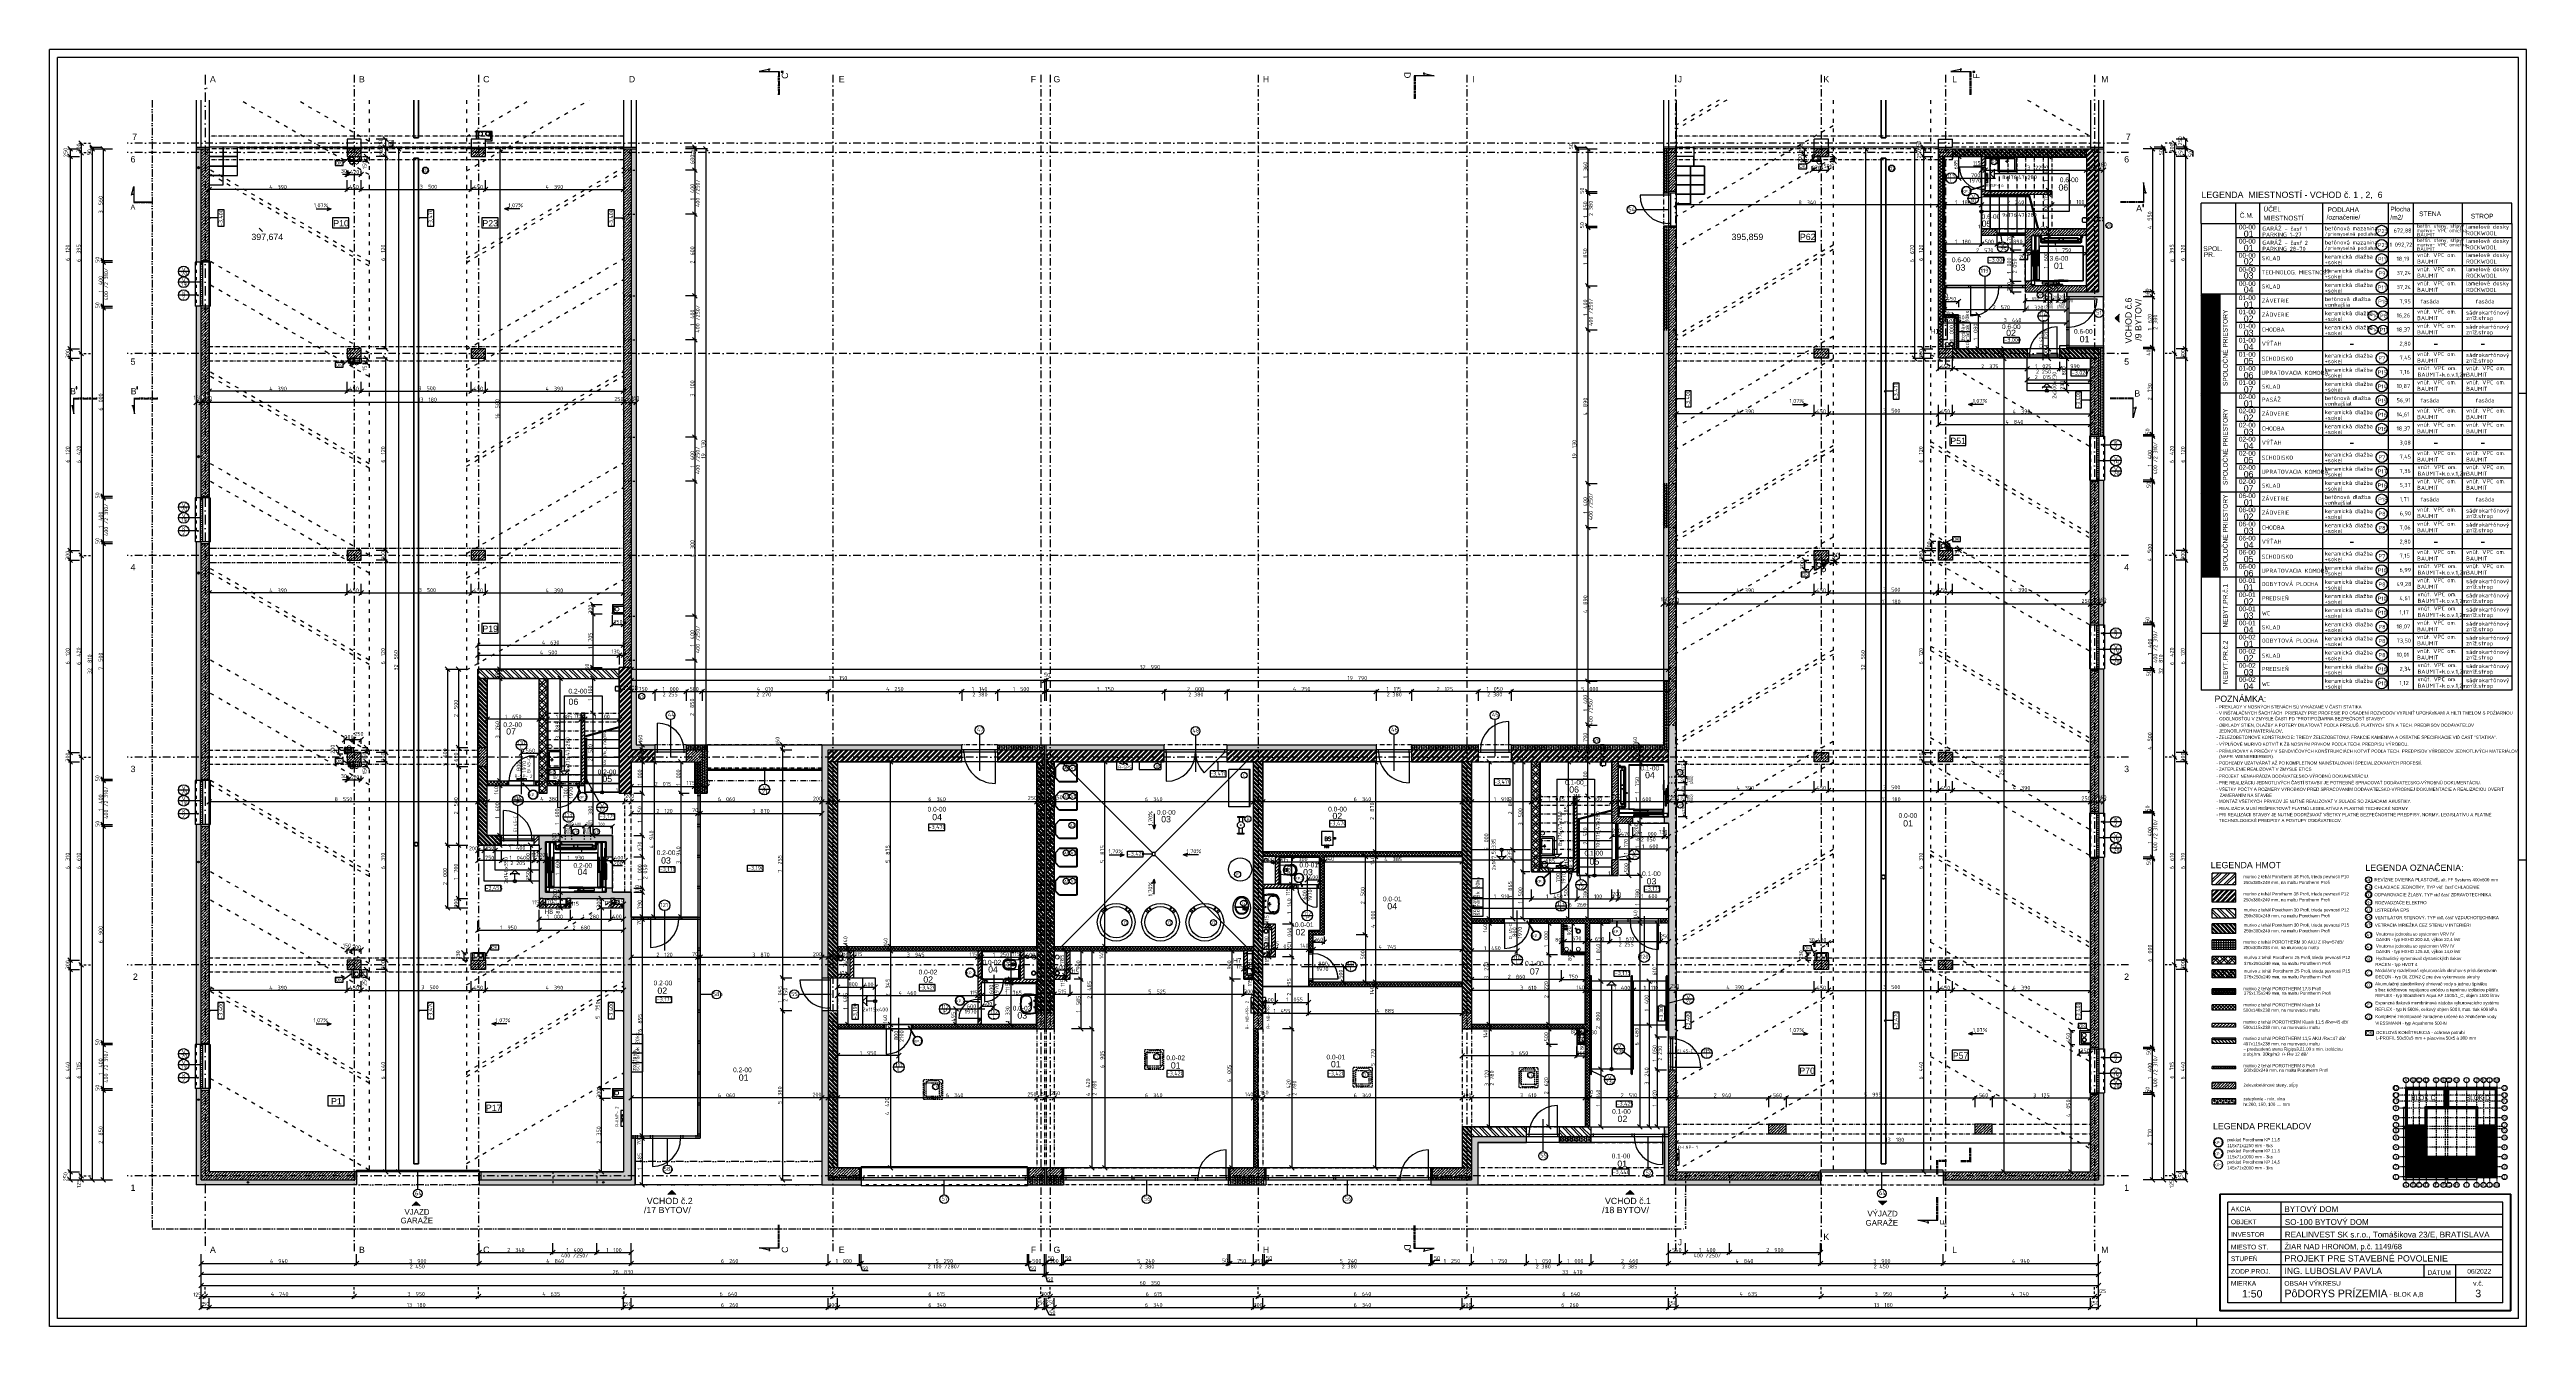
# Model space of a CAD drawing. Extents: x 4511820 to 5180432, y -1526536 to -944957.
# Drawn here: x 4975746 to 5054537, y -1436479 to -1395841 of the extents above; entities that cross this region are included whole.
import ezdxf
from ezdxf.enums import TextEntityAlignment as Align

# ---------------------------------------------------------------- set-up
doc = ezdxf.new("R2010")
doc.units = 0
doc.header["$MEASUREMENT"] = 0
for name, pattern in [('ACAD_ISO03W100', [30, 12, -18]), ('ACAD_ISO12W100', [22, 12, -3, 0.5, -3, 0.5, -3]), ('BODKOCIARKOVANA_3', [5.6, 3, -1.3, 0, -1.3]), ('DASHDOT', [1, 0.5, -0.25, 0, -0.25]), ('DASHED', [0.75, 0.5, -0.25])]:
    doc.linetypes.add(name, pattern=pattern)
doc.layers.get('0').update_dxf_attribs({"linetype": 'CONTINUOUS'})
doc.layers.get('Defpoints').update_dxf_attribs({"color": 61, "linetype": 'CONTINUOUS'})
for name, color, linetype in [('DVERE', 45, 'CONTINUOUS'), ('HATCH', 7, 'CONTINUOUS'), ('KÓTY', 4, 'CONTINUOUS'), ('MÚRY', 1, 'CONTINUOUS'), ('OKNÁ', 143, 'CONTINUOUS'), ('osi', 253, 'CONTINUOUS'), ('Plochy', 41, 'CONTINUOUS'), ('POPIS', 7, 'CONTINUOUS'), ('POZEMOK', 7, 'CONTINUOUS'), ('TENKÁ', 7, 'CONTINUOUS'), ('tzb', 153, 'CONTINUOUS'), ('Z-Kúrenie', 101, 'CONTINUOUS'), ('ZARIADENIE', 47, 'CONTINUOUS'), ('ZARIADOVACIE', 144, 'CONTINUOUS'), ('ZZ-chladenie', 133, 'CONTINUOUS'), ('ZZ-elektro', 221, 'CONTINUOUS'), ('zz-vetr', 52, 'CONTINUOUS'), ('ŠRAFY', 82, 'CONTINUOUS')]:
    doc.layers.add(name, color=color, linetype=linetype)
for name, color, linetype, lineweight in [('preklady', 74, 'CONTINUOUS', 35), ('zz-kanal-daždová', 136, 'CONTINUOUS', 40), ('zz-kanal-splaskova', 37, 'CONTINUOUS', 18)]:
    doc.layers.add(name, color=color, linetype=linetype, lineweight=lineweight)
doc.styles.add('ARIAL', font='arial.ttf')
doc.styles.add('Simplex', font='simplex.shx', dxfattribs={"width": 0.7})
doc.styles.add('styl1', font='arial.ttf')
doc.styles.add('Style-Arial', font='arial.ttf')
doc.styles.add('STYLE1', font='isocp.shx')
doc.dimstyles.new('STANDARD 50', dxfattribs={"dimtxt": 125, "dimasz": 140, "dimexe": 10, "dimexo": 200, "dimgap": 20, "dimtad": 1, "dimdsep": 46, "dimlunit": 6, "dimtxsty": 'STYLE1', "dimblk1": 'OBLIQUE', "dimblk2": 'OBLIQUE', "dimsah": 1, "dimcen": 2.5, "dimse1": 1, "dimse2": 1, "dimadec": 0, "dimazin": 0, "dimtfac": 1, "dimtmove": 1, "dimatfit": 3, "dimldrblk": 'OBLIQUE', "dimfxl": 1, "dimtolj": 1, "dimtzin": 0, "dimarcsym": 0})
doc.dimstyles.new('STANDARD-50', dxfattribs={"dimtxt": 125, "dimasz": 150, "dimexe": 10, "dimexo": 200, "dimgap": 20, "dimtad": 1, "dimdsep": 46, "dimlunit": 6, "dimtxsty": 'STYLE1', "dimblk1": 'OBLIQUE', "dimblk2": 'OBLIQUE', "dimsah": 1, "dimcen": 2.5, "dimse1": 1, "dimse2": 1, "dimadec": 0, "dimazin": 0, "dimtfac": 1, "dimtmove": 1, "dimatfit": 3, "dimldrblk": 'OBLIQUE', "dimfxl": 1, "dimtolj": 1, "dimtzin": 0, "dimarcsym": 0})
doc.dimstyles.new('STANDARD-tzb50', dxfattribs={"dimtxt": 90, "dimasz": 130, "dimexe": 10, "dimexo": 200, "dimgap": 20, "dimtad": 1, "dimdsep": 46, "dimlunit": 6, "dimtxsty": 'STYLE1', "dimblk1": 'OBLIQUE', "dimblk2": 'OBLIQUE', "dimsah": 1, "dimcen": 2.5, "dimse1": 1, "dimse2": 1, "dimadec": 0, "dimazin": 0, "dimtfac": 1, "dimtmove": 1, "dimatfit": 3, "dimldrblk": 'OBLIQUE', "dimfxl": 1, "dimtolj": 1, "dimtzin": 0, "dimarcsym": 0})
pattern_1 = [(45, (584112, 0), (33.1456304, 121.533978), [156.25, -31.25, 0, -31.25])]
pattern_2 = [(45, (577222, 0), (33.1456304, 121.533978), [156.25, -31.25, 0, -31.25])]
pattern_3 = [(45, (-10132.71, -87677), (-79.549513, 79.549513), []), (45, (-10079.68, -87677), (-79.549513, 79.549513), [])]
pattern_4 = [(135, (-10132.71, -87677), (-66.2912607, -66.2912607), []), (135, (-10132.71, -87632.81), (-66.2912607, -66.2912607), [])]
pattern_5 = [(135, (584112, 0), (-132.5825215, -132.5825215), []), (135, (584112, 88.39), (-132.5825215, -132.5825215), [])]
pattern_6 = [(45, (584112, 0), (-44.1941738, 44.1941738), []), (135, (584112, 0), (-44.1941738, -44.1941738), [])]
pattern_7 = [(45, (584112, 0), (-132.5825215, 132.5825215), []), (45, (584200.39, 0), (-132.5825215, 132.5825215), [])]
pattern_8 = [(45, (584112, 6290), (33.1456304, 121.533978), [156.25, -31.25, 0, -31.25])]
pattern_9 = [(45, (-2905453.58, 230700.66), (-53.0330086, 53.0330086), []), (135, (-2905453.58, 230700.66), (-53.0330086, -53.0330086), [])]
pattern_10 = [(45, (6643972.85, 6607032.53), (-53.0330086, 53.0330086), [])]
pattern_11 = [(0, (0, 0), (37.5, 37.5), [37.5, -37.5]), (90, (37.5, 0), (-37.5, 37.5), [37.5, -37.5])]
pattern_12 = [(45, (584112, 0), (-53.0330086, 53.0330086), [])]
pattern_13 = [(0, (9e-09, -175781), (0, 43.3012702), [25, -50]), (120, (9e-09, -175781), (-37.5, -21.6506351), [25, -50]), (60, (25, -175781), (-37.5, 21.6506351), [25, -50])]
pattern_14 = [(135, (-10519.8, -83311.44), (-66.2912607, -66.2912607), []), (135, (-10519.8, -83267.245), (-66.2912607, -66.2912607), [])]
pattern_15 = [(0, (671498.856, -26883.5), (15, 8.660254038), [10, -20]), (120, (671498.856, -26883.5), (-15, 8.660254038), [10, -20]), (60, (671498.856, -26883.5), (1e-14, 17.320508076), [-20, 10])]
pattern_16 = [(45, (150, 9568.049), (-13.25825215, 13.25825215), [])]

# ---------------------------------------------------------------- blocks, each defined once
blk = doc.blocks.new('_OBLIQUE')
at = {"color": 0, "linetype": 'ByBlock'}
blk.add_line((-0.5, -0.5), (0.5, 0.5), dxfattribs=at)
blk = doc.blocks.new('*D12537')
at = {"layer": 'Defpoints', "color": 0}
for p in [(5040898, -1405668), (5039906, -1406468), (5040898, -1406468)]:
    blk.add_point(p, dxfattribs=at)
at = {"layer": 'KÓTY', "color": 0, "lineweight": -2}
blk.add_line((5039906, -1405668), (5039906, -1406468), dxfattribs=at)
at = {"layer": 'KÓTY', "color": 0, "linetype": 'ByBlock', "lineweight": -2, "xscale": 150, "yscale": 150, "zscale": 150}
for p, rotation in [((5039906, -1405668), 90), ((5039906, -1406468), 270)]:
    blk.add_blockref('_OBLIQUE', p, dxfattribs=dict(at, rotation=rotation))
at = {"layer": 'KÓTY', "color": 0, "insert": (5039823, -1406068), "char_height": 125, "attachment_point": 5, "rotation": 90, "style": 'STYLE1'}
blk.add_mtext('\\A1;800', dxfattribs=at)
blk = doc.blocks.new('*D12538')
at = {"layer": 'Defpoints', "color": 0}
for p in [(5039648, -1406468), (5039648, -1406698), (5039906, -1406698)]:
    blk.add_point(p, dxfattribs=at)
at = {"layer": 'KÓTY', "color": 0, "lineweight": -2}
blk.add_line((5039906, -1406468), (5039906, -1406698), dxfattribs=at)
at = {"layer": 'KÓTY', "color": 0, "linetype": 'ByBlock', "lineweight": -2, "xscale": 150, "yscale": 150, "zscale": 150}
for p, rotation in [((5039906, -1406468), 90), ((5039906, -1406698), 270)]:
    blk.add_blockref('_OBLIQUE', p, dxfattribs=dict(at, rotation=rotation))
at = {"layer": 'KÓTY', "color": 0, "insert": (5039769, -1406524), "char_height": 125, "attachment_point": 5, "rotation": 90, "style": 'STYLE1'}
blk.add_mtext('\\A1;230', dxfattribs=at)
blk = doc.blocks.new('*D13432')
at = {"layer": 'Defpoints', "color": 0}
for p in [(5040796, -1398823), (5040796, -1399123), (5043337, -1399123)]:
    blk.add_point(p, dxfattribs=at)
at = {"layer": 'KÓTY', "color": 0, "lineweight": -2}
blk.add_line((5043337, -1398823), (5043337, -1399123), dxfattribs=at)
at = {"layer": 'KÓTY', "color": 0, "linetype": 'ByBlock', "lineweight": -2, "xscale": 150, "yscale": 150, "zscale": 150}
for p, rotation in [((5043337, -1398823), 90), ((5043337, -1399123), 270)]:
    blk.add_blockref('_OBLIQUE', p, dxfattribs=dict(at, rotation=rotation))
at = {"layer": 'KÓTY', "color": 0, "insert": (5043255, -1398973), "char_height": 125, "attachment_point": 5, "rotation": 90, "style": 'STYLE1'}
blk.add_mtext('\\A1;300', dxfattribs=at)
blk = doc.blocks.new('*D13433')
at = {"layer": 'Defpoints', "color": 0}
for p in [(5041081, -1398948), (5041081, -1398998), (5042987, -1398998)]:
    blk.add_point(p, dxfattribs=at)
at = {"layer": 'KÓTY', "color": 0, "lineweight": -2}
blk.add_line((5042987, -1398948), (5042987, -1398998), dxfattribs=at)
at = {"layer": 'KÓTY', "color": 0, "linetype": 'ByBlock', "lineweight": -2, "xscale": 150, "yscale": 150, "zscale": 150}
for p, rotation in [((5042987, -1398948), 90), ((5042987, -1398998), 270)]:
    blk.add_blockref('_OBLIQUE', p, dxfattribs=dict(at, rotation=rotation))
at = {"layer": 'KÓTY', "color": 0, "insert": (5042917, -1399110), "char_height": 125, "attachment_point": 5, "rotation": 90, "style": 'STYLE1'}
blk.add_mtext('\\A1;50', dxfattribs=at)
blk = doc.blocks.new('*D13434')
at = {"layer": 'Defpoints', "color": 0}
for p in [(5040541, -1398698), (5040541, -1398948), (5043687, -1398948)]:
    blk.add_point(p, dxfattribs=at)
at = {"layer": 'KÓTY', "color": 0, "lineweight": -2}
blk.add_line((5043687, -1398698), (5043687, -1398948), dxfattribs=at)
at = {"layer": 'KÓTY', "color": 0, "linetype": 'ByBlock', "lineweight": -2, "xscale": 150, "yscale": 150, "zscale": 150}
for p, rotation in [((5043687, -1398698), 90), ((5043687, -1398948), 270)]:
    blk.add_blockref('_OBLIQUE', p, dxfattribs=dict(at, rotation=rotation))
at = {"layer": 'KÓTY', "color": 0, "insert": (5043521, -1398746), "char_height": 125, "attachment_point": 5, "rotation": 90, "style": 'STYLE1'}
blk.add_mtext('\\A1;250', dxfattribs=at)
blk = doc.blocks.new('*D13435')
at = {"layer": 'Defpoints', "color": 0}
for p in [(5040541, -1399248), (5040541, -1405368), (5043687, -1405368)]:
    blk.add_point(p, dxfattribs=at)
at = {"layer": 'KÓTY', "color": 0, "lineweight": -2}
blk.add_line((5043687, -1399248), (5043687, -1405368), dxfattribs=at)
at = {"layer": 'KÓTY', "color": 0, "linetype": 'ByBlock', "lineweight": -2, "xscale": 150, "yscale": 150, "zscale": 150}
for p, rotation in [((5043687, -1399248), 90), ((5043687, -1405368), 270)]:
    blk.add_blockref('_OBLIQUE', p, dxfattribs=dict(at, rotation=rotation))
at = {"layer": 'KÓTY', "color": 0, "insert": (5043605, -1402308), "char_height": 125, "attachment_point": 5, "rotation": 90, "style": 'STYLE1'}
blk.add_mtext('\\A1;6ﾠ120', dxfattribs=at)
blk = doc.blocks.new('*D13436')
at = {"layer": 'Defpoints', "color": 0}
for p in [(5040541, -1398998), (5040541, -1399248), (5043687, -1398998)]:
    blk.add_point(p, dxfattribs=at)
at = {"layer": 'KÓTY', "color": 0, "lineweight": -2}
blk.add_line((5043687, -1399248), (5043687, -1398998), dxfattribs=at)
at = {"layer": 'KÓTY', "color": 0, "linetype": 'ByBlock', "lineweight": -2, "xscale": 150, "yscale": 150, "zscale": 150}
for p, rotation in [((5043687, -1398998), 90), ((5043687, -1399248), 270)]:
    blk.add_blockref('_OBLIQUE', p, dxfattribs=dict(at, rotation=rotation))
at = {"layer": 'KÓTY', "color": 0, "insert": (5043533, -1399112), "char_height": 125, "attachment_point": 5, "rotation": 90, "style": 'STYLE1'}
blk.add_mtext('\\A1;250', dxfattribs=at)
blk = doc.blocks.new('*D13437')
at = {"layer": 'Defpoints', "color": 0}
for p in [(5041081, -1398948), (5041081, -1398998), (5043687, -1398998)]:
    blk.add_point(p, dxfattribs=at)
at = {"layer": 'KÓTY', "color": 0, "lineweight": -2}
for p, q in [((5043687, -1398948), (5043687, -1398998)), ((5043934, -1399072), (5043687, -1398973)), ((5043934, -1399250), (5043934, -1399072))]:
    blk.add_line(p, q, dxfattribs=at)
at = {"layer": 'KÓTY', "color": 0, "linetype": 'ByBlock', "lineweight": -2, "xscale": 150, "yscale": 150, "zscale": 150}
for p, rotation in [((5043687, -1398948), 90), ((5043687, -1398998), 270)]:
    blk.add_blockref('_OBLIQUE', p, dxfattribs=dict(at, rotation=rotation))
at = {"layer": 'KÓTY', "color": 0, "insert": (5043851, -1399161), "char_height": 125, "attachment_point": 5, "rotation": 90, "style": 'STYLE1'}
blk.add_mtext('\\A1;50', dxfattribs=at)
blk = doc.blocks.new('*D13438')
at = {"layer": 'Defpoints', "color": 0}
for p in [(5041881, -1399123), (5041881, -1405518), (5043337, -1405518)]:
    blk.add_point(p, dxfattribs=at)
at = {"layer": 'KÓTY', "color": 0, "lineweight": -2}
blk.add_line((5043337, -1399123), (5043337, -1405518), dxfattribs=at)
at = {"layer": 'KÓTY', "color": 0, "linetype": 'ByBlock', "lineweight": -2, "xscale": 150, "yscale": 150, "zscale": 150}
for p, rotation in [((5043337, -1399123), 90), ((5043337, -1405518), 270)]:
    blk.add_blockref('_OBLIQUE', p, dxfattribs=dict(at, rotation=rotation))
at = {"layer": 'KÓTY', "color": 0, "insert": (5043255, -1402321), "char_height": 125, "attachment_point": 5, "rotation": 90, "style": 'STYLE1'}
blk.add_mtext('\\A1;6ﾠ395', dxfattribs=at)
blk = doc.blocks.new('*D13439')
at = {"layer": 'Defpoints', "color": 0}
for p in [(5041881, -1405518), (5041881, -1411938), (5043337, -1411938)]:
    blk.add_point(p, dxfattribs=at)
at = {"layer": 'KÓTY', "color": 0, "lineweight": -2}
blk.add_line((5043337, -1405518), (5043337, -1411938), dxfattribs=at)
at = {"layer": 'KÓTY', "color": 0, "linetype": 'ByBlock', "lineweight": -2, "xscale": 150, "yscale": 150, "zscale": 150}
for p, rotation in [((5043337, -1405518), 90), ((5043337, -1411938), 270)]:
    blk.add_blockref('_OBLIQUE', p, dxfattribs=dict(at, rotation=rotation))
at = {"layer": 'KÓTY', "color": 0, "insert": (5043255, -1408728), "char_height": 125, "attachment_point": 5, "rotation": 90, "style": 'STYLE1'}
blk.add_mtext('\\A1;6ﾠ420', dxfattribs=at)
blk = doc.blocks.new('*D13440')
at = {"layer": 'Defpoints', "color": 0}
for p in [(5041881, -1411938), (5041881, -1418358), (5043337, -1418358)]:
    blk.add_point(p, dxfattribs=at)
at = {"layer": 'KÓTY', "color": 0, "lineweight": -2}
blk.add_line((5043337, -1411938), (5043337, -1418358), dxfattribs=at)
at = {"layer": 'KÓTY', "color": 0, "linetype": 'ByBlock', "lineweight": -2, "xscale": 150, "yscale": 150, "zscale": 150}
for p, rotation in [((5043337, -1411938), 90), ((5043337, -1418358), 270)]:
    blk.add_blockref('_OBLIQUE', p, dxfattribs=dict(at, rotation=rotation))
at = {"layer": 'KÓTY', "color": 0, "insert": (5043255, -1415148), "char_height": 125, "attachment_point": 5, "rotation": 90, "style": 'STYLE1'}
blk.add_mtext('\\A1;6ﾠ420', dxfattribs=at)
blk = doc.blocks.new('*D13441')
at = {"layer": 'Defpoints', "color": 0}
for p in [(5041881, -1418358), (5041881, -1424968), (5043337, -1424968)]:
    blk.add_point(p, dxfattribs=at)
at = {"layer": 'KÓTY', "color": 0, "lineweight": -2}
blk.add_line((5043337, -1418358), (5043337, -1424968), dxfattribs=at)
at = {"layer": 'KÓTY', "color": 0, "linetype": 'ByBlock', "lineweight": -2, "xscale": 150, "yscale": 150, "zscale": 150}
for p, rotation in [((5043337, -1418358), 90), ((5043337, -1424968), 270)]:
    blk.add_blockref('_OBLIQUE', p, dxfattribs=dict(at, rotation=rotation))
at = {"layer": 'KÓTY', "color": 0, "insert": (5043255, -1421663), "char_height": 125, "attachment_point": 5, "rotation": 90, "style": 'STYLE1'}
blk.add_mtext('\\A1;6ﾠ610', dxfattribs=at)
blk = doc.blocks.new('*D13442')
at = {"layer": 'Defpoints', "color": 0}
for p in [(5041881, -1424968), (5041881, -1431683), (5043337, -1431683)]:
    blk.add_point(p, dxfattribs=at)
at = {"layer": 'KÓTY', "color": 0, "lineweight": -2}
blk.add_line((5043337, -1424968), (5043337, -1431683), dxfattribs=at)
at = {"layer": 'KÓTY', "color": 0, "linetype": 'ByBlock', "lineweight": -2, "xscale": 150, "yscale": 150, "zscale": 150}
for p, rotation in [((5043337, -1424968), 90), ((5043337, -1431683), 270)]:
    blk.add_blockref('_OBLIQUE', p, dxfattribs=dict(at, rotation=rotation))
at = {"layer": 'KÓTY', "color": 0, "insert": (5043255, -1428326), "char_height": 125, "attachment_point": 5, "rotation": 90, "style": 'STYLE1'}
blk.add_mtext('\\A1;6ﾠ715', dxfattribs=at)
blk = doc.blocks.new('*D13443')
at = {"layer": 'Defpoints', "color": 0}
for p in [(5040921, -1431683), (5040921, -1431808), (5043337, -1431808)]:
    blk.add_point(p, dxfattribs=at)
at = {"layer": 'KÓTY', "color": 0, "lineweight": -2}
blk.add_line((5043337, -1431683), (5043337, -1431808), dxfattribs=at)
at = {"layer": 'KÓTY', "color": 0, "linetype": 'ByBlock', "lineweight": -2, "xscale": 150, "yscale": 150, "zscale": 150}
for p, rotation in [((5043337, -1431683), 90), ((5043337, -1431808), 270)]:
    blk.add_blockref('_OBLIQUE', p, dxfattribs=dict(at, rotation=rotation))
at = {"layer": 'KÓTY', "color": 0, "insert": (5043250, -1431943), "char_height": 125, "attachment_point": 5, "rotation": 90, "style": 'STYLE1'}
blk.add_mtext('\\A1;125', dxfattribs=at)
blk = doc.blocks.new('*D13444')
at = {"layer": 'Defpoints', "color": 0}
for p in [(5040921, -1398998), (5040921, -1431808), (5042987, -1431808)]:
    blk.add_point(p, dxfattribs=at)
at = {"layer": 'KÓTY', "color": 0, "lineweight": -2}
blk.add_line((5042987, -1398998), (5042987, -1431808), dxfattribs=at)
at = {"layer": 'KÓTY', "color": 0, "linetype": 'ByBlock', "lineweight": -2, "xscale": 150, "yscale": 150, "zscale": 150}
for p, rotation in [((5042987, -1398998), 90), ((5042987, -1431808), 270)]:
    blk.add_blockref('_OBLIQUE', p, dxfattribs=dict(at, rotation=rotation))
at = {"layer": 'KÓTY', "color": 0, "insert": (5042905, -1415403), "char_height": 125, "attachment_point": 5, "rotation": 90, "style": 'STYLE1'}
blk.add_mtext('\\A1;32ﾠ810', dxfattribs=at)
blk = doc.blocks.new('*D13445')
at = {"layer": 'Defpoints', "color": 0}
for p in [(5040541, -1405368), (5040541, -1405668), (5043687, -1405668)]:
    blk.add_point(p, dxfattribs=at)
at = {"layer": 'KÓTY', "color": 0, "lineweight": -2}
blk.add_line((5043687, -1405368), (5043687, -1405668), dxfattribs=at)
at = {"layer": 'KÓTY', "color": 0, "linetype": 'ByBlock', "lineweight": -2, "xscale": 150, "yscale": 150, "zscale": 150}
for p, rotation in [((5043687, -1405368), 90), ((5043687, -1405668), 270)]:
    blk.add_blockref('_OBLIQUE', p, dxfattribs=dict(at, rotation=rotation))
at = {"layer": 'KÓTY', "color": 0, "insert": (5043605, -1405518), "char_height": 125, "attachment_point": 5, "rotation": 90, "style": 'STYLE1'}
blk.add_mtext('\\A1;300', dxfattribs=at)
blk = doc.blocks.new('*D13446')
at = {"layer": 'Defpoints', "color": 0}
for p in [(5040541, -1405668), (5040541, -1411788), (5043687, -1411788)]:
    blk.add_point(p, dxfattribs=at)
at = {"layer": 'KÓTY', "color": 0, "lineweight": -2}
blk.add_line((5043687, -1405668), (5043687, -1411788), dxfattribs=at)
at = {"layer": 'KÓTY', "color": 0, "linetype": 'ByBlock', "lineweight": -2, "xscale": 150, "yscale": 150, "zscale": 150}
for p, rotation in [((5043687, -1405668), 90), ((5043687, -1411788), 270)]:
    blk.add_blockref('_OBLIQUE', p, dxfattribs=dict(at, rotation=rotation))
at = {"layer": 'KÓTY', "color": 0, "insert": (5043605, -1408728), "char_height": 125, "attachment_point": 5, "rotation": 90, "style": 'STYLE1'}
blk.add_mtext('\\A1;6ﾠ120', dxfattribs=at)
blk = doc.blocks.new('*D13447')
at = {"layer": 'Defpoints', "color": 0}
for p in [(5040541, -1411788), (5040541, -1412088), (5043687, -1412088)]:
    blk.add_point(p, dxfattribs=at)
at = {"layer": 'KÓTY', "color": 0, "lineweight": -2}
blk.add_line((5043687, -1411788), (5043687, -1412088), dxfattribs=at)
at = {"layer": 'KÓTY', "color": 0, "linetype": 'ByBlock', "lineweight": -2, "xscale": 150, "yscale": 150, "zscale": 150}
for p, rotation in [((5043687, -1411788), 90), ((5043687, -1412088), 270)]:
    blk.add_blockref('_OBLIQUE', p, dxfattribs=dict(at, rotation=rotation))
at = {"layer": 'KÓTY', "color": 0, "insert": (5043605, -1411938), "char_height": 125, "attachment_point": 5, "rotation": 90, "style": 'STYLE1'}
blk.add_mtext('\\A1;300', dxfattribs=at)
blk = doc.blocks.new('*D13448')
at = {"layer": 'Defpoints', "color": 0}
for p in [(5040541, -1412088), (5040541, -1418208), (5043687, -1418208)]:
    blk.add_point(p, dxfattribs=at)
at = {"layer": 'KÓTY', "color": 0, "lineweight": -2}
blk.add_line((5043687, -1412088), (5043687, -1418208), dxfattribs=at)
at = {"layer": 'KÓTY', "color": 0, "linetype": 'ByBlock', "lineweight": -2, "xscale": 150, "yscale": 150, "zscale": 150}
for p, rotation in [((5043687, -1412088), 90), ((5043687, -1418208), 270)]:
    blk.add_blockref('_OBLIQUE', p, dxfattribs=dict(at, rotation=rotation))
at = {"layer": 'KÓTY', "color": 0, "insert": (5043605, -1415148), "char_height": 125, "attachment_point": 5, "rotation": 90, "style": 'STYLE1'}
blk.add_mtext('\\A1;6ﾠ120', dxfattribs=at)
blk = doc.blocks.new('*D13449')
at = {"layer": 'Defpoints', "color": 0}
for p in [(5040541, -1418208), (5040541, -1418508), (5043687, -1418508)]:
    blk.add_point(p, dxfattribs=at)
at = {"layer": 'KÓTY', "color": 0, "lineweight": -2}
blk.add_line((5043687, -1418208), (5043687, -1418508), dxfattribs=at)
at = {"layer": 'KÓTY', "color": 0, "linetype": 'ByBlock', "lineweight": -2, "xscale": 150, "yscale": 150, "zscale": 150}
for p, rotation in [((5043687, -1418208), 90), ((5043687, -1418508), 270)]:
    blk.add_blockref('_OBLIQUE', p, dxfattribs=dict(at, rotation=rotation))
at = {"layer": 'KÓTY', "color": 0, "insert": (5043605, -1418358), "char_height": 125, "attachment_point": 5, "rotation": 90, "style": 'STYLE1'}
blk.add_mtext('\\A1;300', dxfattribs=at)
blk = doc.blocks.new('*D13450')
at = {"layer": 'Defpoints', "color": 0}
for p in [(5040541, -1418508), (5040541, -1424818), (5043687, -1424818)]:
    blk.add_point(p, dxfattribs=at)
at = {"layer": 'KÓTY', "color": 0, "lineweight": -2}
blk.add_line((5043687, -1418508), (5043687, -1424818), dxfattribs=at)
at = {"layer": 'KÓTY', "color": 0, "linetype": 'ByBlock', "lineweight": -2, "xscale": 150, "yscale": 150, "zscale": 150}
for p, rotation in [((5043687, -1418508), 90), ((5043687, -1424818), 270)]:
    blk.add_blockref('_OBLIQUE', p, dxfattribs=dict(at, rotation=rotation))
at = {"layer": 'KÓTY', "color": 0, "insert": (5043605, -1421663), "char_height": 125, "attachment_point": 5, "rotation": 90, "style": 'STYLE1'}
blk.add_mtext('\\A1;6ﾠ310', dxfattribs=at)
blk = doc.blocks.new('*D13451')
at = {"layer": 'Defpoints', "color": 0}
for p in [(5040541, -1424818), (5040541, -1425118), (5043687, -1425118)]:
    blk.add_point(p, dxfattribs=at)
at = {"layer": 'KÓTY', "color": 0, "lineweight": -2}
blk.add_line((5043687, -1424818), (5043687, -1425118), dxfattribs=at)
at = {"layer": 'KÓTY', "color": 0, "linetype": 'ByBlock', "lineweight": -2, "xscale": 150, "yscale": 150, "zscale": 150}
for p, rotation in [((5043687, -1424818), 90), ((5043687, -1425118), 270)]:
    blk.add_blockref('_OBLIQUE', p, dxfattribs=dict(at, rotation=rotation))
at = {"layer": 'KÓTY', "color": 0, "insert": (5043605, -1424968), "char_height": 125, "attachment_point": 5, "rotation": 90, "style": 'STYLE1'}
blk.add_mtext('\\A1;300', dxfattribs=at)
blk = doc.blocks.new('*D13452')
at = {"layer": 'Defpoints', "color": 0}
for p in [(5040541, -1425118), (5040910, -1431558), (5043687, -1431558)]:
    blk.add_point(p, dxfattribs=at)
at = {"layer": 'KÓTY', "color": 0, "lineweight": -2}
blk.add_line((5043687, -1425118), (5043687, -1431558), dxfattribs=at)
at = {"layer": 'KÓTY', "color": 0, "linetype": 'ByBlock', "lineweight": -2, "xscale": 150, "yscale": 150, "zscale": 150}
for p, rotation in [((5043687, -1425118), 90), ((5043687, -1431558), 270)]:
    blk.add_blockref('_OBLIQUE', p, dxfattribs=dict(at, rotation=rotation))
at = {"layer": 'KÓTY', "color": 0, "insert": (5043605, -1428338), "char_height": 125, "attachment_point": 5, "rotation": 90, "style": 'STYLE1'}
blk.add_mtext('\\A1;6ﾠ440', dxfattribs=at)
blk = doc.blocks.new('*D13453')
at = {"layer": 'Defpoints', "color": 0}
for p in [(5040921, -1429098), (5042637, -1429098), (5040921, -1431808)]:
    blk.add_point(p, dxfattribs=at)
at = {"layer": 'KÓTY', "color": 0, "lineweight": -2}
blk.add_line((5042637, -1431808), (5042637, -1429098), dxfattribs=at)
at = {"layer": 'KÓTY', "color": 0, "linetype": 'ByBlock', "lineweight": -2, "xscale": 150, "yscale": 150, "zscale": 150}
for p, rotation in [((5042637, -1429098), 90), ((5042637, -1431808), 270)]:
    blk.add_blockref('_OBLIQUE', p, dxfattribs=dict(at, rotation=rotation))
at = {"layer": 'KÓTY', "color": 0, "insert": (5042555, -1430453), "char_height": 125, "attachment_point": 5, "rotation": 90, "style": 'STYLE1'}
blk.add_mtext('\\A1;2ﾠ710', dxfattribs=at)
blk = doc.blocks.new('*D13454')
at = {"layer": 'Defpoints', "color": 0}
for p in [(5040921, -1427648), (5042637, -1427648), (5040921, -1429048)]:
    blk.add_point(p, dxfattribs=at)
at = {"layer": 'KÓTY', "color": 0, "lineweight": -2}
blk.add_line((5042637, -1429048), (5042637, -1427648), dxfattribs=at)
at = {"layer": 'KÓTY', "color": 0, "linetype": 'ByBlock', "lineweight": -2, "xscale": 150, "yscale": 150, "zscale": 150}
for p, rotation in [((5042637, -1427648), 90), ((5042637, -1429048), 270)]:
    blk.add_blockref('_OBLIQUE', p, dxfattribs=dict(at, rotation=rotation))
at = {"layer": 'KÓTY', "color": 0, "insert": (5042555, -1428348), "char_height": 125, "attachment_point": 5, "rotation": 90, "style": 'STYLE1'}
blk.add_mtext('\\A1;1ﾠ400', dxfattribs=at)
blk = doc.blocks.new('*D13456')
at = {"layer": 'Defpoints', "color": 0}
for p in [(5040921, -1420148), (5042637, -1420148), (5040921, -1421548)]:
    blk.add_point(p, dxfattribs=at)
at = {"layer": 'KÓTY', "color": 0, "lineweight": -2}
blk.add_line((5042637, -1421548), (5042637, -1420148), dxfattribs=at)
at = {"layer": 'KÓTY', "color": 0, "linetype": 'ByBlock', "lineweight": -2, "xscale": 150, "yscale": 150, "zscale": 150}
for p, rotation in [((5042637, -1420148), 90), ((5042637, -1421548), 270)]:
    blk.add_blockref('_OBLIQUE', p, dxfattribs=dict(at, rotation=rotation))
at = {"layer": 'KÓTY', "color": 0, "insert": (5042555, -1420848), "char_height": 125, "attachment_point": 5, "rotation": 90, "style": 'STYLE1'}
blk.add_mtext('\\A1;1ﾠ400', dxfattribs=at)
blk = doc.blocks.new('*D13457')
at = {"layer": 'Defpoints', "color": 0}
for p in [(5040921, -1415598), (5042637, -1415598), (5040921, -1420098)]:
    blk.add_point(p, dxfattribs=at)
at = {"layer": 'KÓTY', "color": 0, "lineweight": -2}
blk.add_line((5042637, -1420098), (5042637, -1415598), dxfattribs=at)
at = {"layer": 'KÓTY', "color": 0, "linetype": 'ByBlock', "lineweight": -2, "xscale": 150, "yscale": 150, "zscale": 150}
for p, rotation in [((5042637, -1415598), 90), ((5042637, -1420098), 270)]:
    blk.add_blockref('_OBLIQUE', p, dxfattribs=dict(at, rotation=rotation))
at = {"layer": 'KÓTY', "color": 0, "insert": (5042555, -1417848), "char_height": 125, "attachment_point": 5, "rotation": 90, "style": 'STYLE1'}
blk.add_mtext('\\A1;4ﾠ500', dxfattribs=at)
blk = doc.blocks.new('*D13458')
at = {"layer": 'Defpoints', "color": 0}
for p in [(5040921, -1414148), (5042637, -1414148), (5040921, -1415548)]:
    blk.add_point(p, dxfattribs=at)
at = {"layer": 'KÓTY', "color": 0, "lineweight": -2}
blk.add_line((5042637, -1415548), (5042637, -1414148), dxfattribs=at)
at = {"layer": 'KÓTY', "color": 0, "linetype": 'ByBlock', "lineweight": -2, "xscale": 150, "yscale": 150, "zscale": 150}
for p, rotation in [((5042637, -1414148), 90), ((5042637, -1415548), 270)]:
    blk.add_blockref('_OBLIQUE', p, dxfattribs=dict(at, rotation=rotation))
at = {"layer": 'KÓTY', "color": 0, "insert": (5042555, -1414848), "char_height": 125, "attachment_point": 5, "rotation": 90, "style": 'STYLE1'}
blk.add_mtext('\\A1;1ﾠ400', dxfattribs=at)
blk = doc.blocks.new('*D13459')
at = {"layer": 'Defpoints', "color": 0}
for p in [(5040921, -1409598), (5042637, -1409598), (5040921, -1414098)]:
    blk.add_point(p, dxfattribs=at)
at = {"layer": 'KÓTY', "color": 0, "lineweight": -2}
blk.add_line((5042637, -1414098), (5042637, -1409598), dxfattribs=at)
at = {"layer": 'KÓTY', "color": 0, "linetype": 'ByBlock', "lineweight": -2, "xscale": 150, "yscale": 150, "zscale": 150}
for p, rotation in [((5042637, -1409598), 90), ((5042637, -1414098), 270)]:
    blk.add_blockref('_OBLIQUE', p, dxfattribs=dict(at, rotation=rotation))
at = {"layer": 'KÓTY', "color": 0, "insert": (5042555, -1411848), "char_height": 125, "attachment_point": 5, "rotation": 90, "style": 'STYLE1'}
blk.add_mtext('\\A1;4ﾠ500', dxfattribs=at)
blk = doc.blocks.new('*D13460')
at = {"layer": 'Defpoints', "color": 0}
for p in [(5040921, -1408148), (5042637, -1408148), (5040921, -1409548)]:
    blk.add_point(p, dxfattribs=at)
at = {"layer": 'KÓTY', "color": 0, "lineweight": -2}
blk.add_line((5042637, -1409548), (5042637, -1408148), dxfattribs=at)
at = {"layer": 'KÓTY', "color": 0, "linetype": 'ByBlock', "lineweight": -2, "xscale": 150, "yscale": 150, "zscale": 150}
for p, rotation in [((5042637, -1408148), 90), ((5042637, -1409548), 270)]:
    blk.add_blockref('_OBLIQUE', p, dxfattribs=dict(at, rotation=rotation))
at = {"layer": 'KÓTY', "color": 0, "insert": (5042555, -1408848), "char_height": 125, "attachment_point": 5, "rotation": 90, "style": 'STYLE1'}
blk.add_mtext('\\A1;1ﾠ400', dxfattribs=at)
blk = doc.blocks.new('*D13461')
at = {"layer": 'Defpoints', "color": 0}
for p in [(5040921, -1405368), (5042637, -1405368), (5040921, -1408098)]:
    blk.add_point(p, dxfattribs=at)
at = {"layer": 'KÓTY', "color": 0, "lineweight": -2}
blk.add_line((5042637, -1408098), (5042637, -1405368), dxfattribs=at)
at = {"layer": 'KÓTY', "color": 0, "linetype": 'ByBlock', "lineweight": -2, "xscale": 150, "yscale": 150, "zscale": 150}
for p, rotation in [((5042637, -1405368), 90), ((5042637, -1408098), 270)]:
    blk.add_blockref('_OBLIQUE', p, dxfattribs=dict(at, rotation=rotation))
at = {"layer": 'KÓTY', "color": 0, "insert": (5042555, -1406733), "char_height": 125, "attachment_point": 5, "rotation": 90, "style": 'STYLE1'}
blk.add_mtext('\\A1;2ﾠ730', dxfattribs=at)
blk = doc.blocks.new('*D13464')
at = {"layer": 'Defpoints', "color": 0}
for p in [(5040921, -1403548), (5040921, -1403708), (5042637, -1403548)]:
    blk.add_point(p, dxfattribs=at)
at = {"layer": 'KÓTY', "color": 0, "lineweight": -2}
blk.add_line((5042637, -1403708), (5042637, -1403548), dxfattribs=at)
at = {"layer": 'KÓTY', "color": 0, "linetype": 'ByBlock', "lineweight": -2, "xscale": 150, "yscale": 150, "zscale": 150}
for p, rotation in [((5042637, -1403548), 90), ((5042637, -1403708), 270)]:
    blk.add_blockref('_OBLIQUE', p, dxfattribs=dict(at, rotation=rotation))
at = {"layer": 'KÓTY', "color": 0, "insert": (5042478, -1403577), "char_height": 125, "attachment_point": 5, "rotation": 90, "style": 'STYLE1'}
blk.add_mtext('\\A1;160', dxfattribs=at)
blk = doc.blocks.new('*D13465')
at = {"layer": 'Defpoints', "color": 0}
for p in [(5040921, -1398998), (5040921, -1403548), (5042637, -1403548)]:
    blk.add_point(p, dxfattribs=at)
at = {"layer": 'KÓTY', "color": 0, "lineweight": -2}
blk.add_line((5042637, -1398998), (5042637, -1403548), dxfattribs=at)
at = {"layer": 'KÓTY', "color": 0, "linetype": 'ByBlock', "lineweight": -2, "xscale": 150, "yscale": 150, "zscale": 150}
for p, rotation in [((5042637, -1398998), 90), ((5042637, -1403548), 270)]:
    blk.add_blockref('_OBLIQUE', p, dxfattribs=dict(at, rotation=rotation))
at = {"layer": 'KÓTY', "color": 0, "insert": (5042555, -1401273), "char_height": 125, "attachment_point": 5, "rotation": 90, "style": 'STYLE1'}
blk.add_mtext('\\A1;4ﾠ550', dxfattribs=at)
blk = doc.blocks.new('*D13466')
at = {"layer": 'Defpoints', "color": 0}
for p in [(5040921, -1408098), (5040921, -1408148), (5042637, -1408148)]:
    blk.add_point(p, dxfattribs=at)
at = {"layer": 'KÓTY', "color": 0, "lineweight": -2}
blk.add_line((5042637, -1408098), (5042637, -1408148), dxfattribs=at)
at = {"layer": 'KÓTY', "color": 0, "linetype": 'ByBlock', "lineweight": -2, "xscale": 150, "yscale": 150, "zscale": 150}
for p, rotation in [((5042637, -1408098), 90), ((5042637, -1408148), 270)]:
    blk.add_blockref('_OBLIQUE', p, dxfattribs=dict(at, rotation=rotation))
at = {"layer": 'KÓTY', "color": 0, "insert": (5042483, -1407996), "char_height": 125, "attachment_point": 5, "rotation": 90, "style": 'STYLE1'}
blk.add_mtext('\\A1;50', dxfattribs=at)
blk = doc.blocks.new('*D13467')
at = {"layer": 'Defpoints', "color": 0}
for p in [(5040921, -1409548), (5040921, -1409598), (5042637, -1409598)]:
    blk.add_point(p, dxfattribs=at)
at = {"layer": 'KÓTY', "color": 0, "lineweight": -2}
blk.add_line((5042637, -1409548), (5042637, -1409598), dxfattribs=at)
at = {"layer": 'KÓTY', "color": 0, "linetype": 'ByBlock', "lineweight": -2, "xscale": 150, "yscale": 150, "zscale": 150}
for p, rotation in [((5042637, -1409548), 90), ((5042637, -1409598), 270)]:
    blk.add_blockref('_OBLIQUE', p, dxfattribs=dict(at, rotation=rotation))
at = {"layer": 'KÓTY', "color": 0, "insert": (5042518, -1409694), "char_height": 125, "attachment_point": 5, "rotation": 90, "style": 'STYLE1'}
blk.add_mtext('\\A1;50', dxfattribs=at)
blk = doc.blocks.new('*D13468')
at = {"layer": 'Defpoints', "color": 0}
for p in [(5040921, -1414098), (5040921, -1414148), (5042637, -1414148)]:
    blk.add_point(p, dxfattribs=at)
at = {"layer": 'KÓTY', "color": 0, "lineweight": -2}
blk.add_line((5042637, -1414098), (5042637, -1414148), dxfattribs=at)
at = {"layer": 'KÓTY', "color": 0, "linetype": 'ByBlock', "lineweight": -2, "xscale": 150, "yscale": 150, "zscale": 150}
for p, rotation in [((5042637, -1414098), 90), ((5042637, -1414148), 270)]:
    blk.add_blockref('_OBLIQUE', p, dxfattribs=dict(at, rotation=rotation))
at = {"layer": 'KÓTY', "color": 0, "insert": (5042483, -1413996), "char_height": 125, "attachment_point": 5, "rotation": 90, "style": 'STYLE1'}
blk.add_mtext('\\A1;50', dxfattribs=at)
blk = doc.blocks.new('*D13469')
at = {"layer": 'Defpoints', "color": 0}
for p in [(5040921, -1415548), (5040921, -1415598), (5042637, -1415598)]:
    blk.add_point(p, dxfattribs=at)
at = {"layer": 'KÓTY', "color": 0, "lineweight": -2}
blk.add_line((5042637, -1415548), (5042637, -1415598), dxfattribs=at)
at = {"layer": 'KÓTY', "color": 0, "linetype": 'ByBlock', "lineweight": -2, "xscale": 150, "yscale": 150, "zscale": 150}
for p, rotation in [((5042637, -1415548), 90), ((5042637, -1415598), 270)]:
    blk.add_blockref('_OBLIQUE', p, dxfattribs=dict(at, rotation=rotation))
at = {"layer": 'KÓTY', "color": 0, "insert": (5042518, -1415694), "char_height": 125, "attachment_point": 5, "rotation": 90, "style": 'STYLE1'}
blk.add_mtext('\\A1;50', dxfattribs=at)
blk = doc.blocks.new('*D13470')
at = {"layer": 'Defpoints', "color": 0}
for p in [(5040921, -1420098), (5040921, -1420148), (5042637, -1420148)]:
    blk.add_point(p, dxfattribs=at)
at = {"layer": 'KÓTY', "color": 0, "lineweight": -2}
blk.add_line((5042637, -1420098), (5042637, -1420148), dxfattribs=at)
at = {"layer": 'KÓTY', "color": 0, "linetype": 'ByBlock', "lineweight": -2, "xscale": 150, "yscale": 150, "zscale": 150}
for p, rotation in [((5042637, -1420098), 90), ((5042637, -1420148), 270)]:
    blk.add_blockref('_OBLIQUE', p, dxfattribs=dict(at, rotation=rotation))
at = {"layer": 'KÓTY', "color": 0, "insert": (5042483, -1419996), "char_height": 125, "attachment_point": 5, "rotation": 90, "style": 'STYLE1'}
blk.add_mtext('\\A1;50', dxfattribs=at)
blk = doc.blocks.new('*D13471')
at = {"layer": 'Defpoints', "color": 0}
for p in [(5040921, -1421548), (5040921, -1421598), (5042637, -1421598)]:
    blk.add_point(p, dxfattribs=at)
at = {"layer": 'KÓTY', "color": 0, "lineweight": -2}
blk.add_line((5042637, -1421548), (5042637, -1421598), dxfattribs=at)
at = {"layer": 'KÓTY', "color": 0, "linetype": 'ByBlock', "lineweight": -2, "xscale": 150, "yscale": 150, "zscale": 150}
for p, rotation in [((5042637, -1421548), 90), ((5042637, -1421598), 270)]:
    blk.add_blockref('_OBLIQUE', p, dxfattribs=dict(at, rotation=rotation))
at = {"layer": 'KÓTY', "color": 0, "insert": (5042518, -1421694), "char_height": 125, "attachment_point": 5, "rotation": 90, "style": 'STYLE1'}
blk.add_mtext('\\A1;50', dxfattribs=at)
blk = doc.blocks.new('*D13472')
at = {"layer": 'Defpoints', "color": 0}
for p in [(5040921, -1429048), (5040921, -1429098), (5042637, -1429098)]:
    blk.add_point(p, dxfattribs=at)
at = {"layer": 'KÓTY', "color": 0, "lineweight": -2}
blk.add_line((5042637, -1429048), (5042637, -1429098), dxfattribs=at)
at = {"layer": 'KÓTY', "color": 0, "linetype": 'ByBlock', "lineweight": -2, "xscale": 150, "yscale": 150, "zscale": 150}
for p, rotation in [((5042637, -1429048), 90), ((5042637, -1429098), 270)]:
    blk.add_blockref('_OBLIQUE', p, dxfattribs=dict(at, rotation=rotation))
at = {"layer": 'KÓTY', "color": 0, "insert": (5042483, -1428946), "char_height": 125, "attachment_point": 5, "rotation": 90, "style": 'STYLE1'}
blk.add_mtext('\\A1;50', dxfattribs=at)
blk = doc.blocks.new('*D13473')
at = {"layer": 'Defpoints', "color": 0}
for p in [(5040921, -1427598), (5040921, -1427648), (5042637, -1427648)]:
    blk.add_point(p, dxfattribs=at)
at = {"layer": 'KÓTY', "color": 0, "lineweight": -2}
blk.add_line((5042637, -1427598), (5042637, -1427648), dxfattribs=at)
at = {"layer": 'KÓTY', "color": 0, "linetype": 'ByBlock', "lineweight": -2, "xscale": 150, "yscale": 150, "zscale": 150}
for p, rotation in [((5042637, -1427598), 90), ((5042637, -1427648), 270)]:
    blk.add_blockref('_OBLIQUE', p, dxfattribs=dict(at, rotation=rotation))
at = {"layer": 'KÓTY', "color": 0, "insert": (5042518, -1427744), "char_height": 125, "attachment_point": 5, "rotation": 90, "style": 'STYLE1'}
blk.add_mtext('\\A1;50', dxfattribs=at)
blk = doc.blocks.new('*D13475')
at = {"layer": 'Defpoints', "color": 0}
for p in [(5024331, -1398998), (5027055, -1398948), (5027055, -1398998)]:
    blk.add_point(p, dxfattribs=at)
at = {"layer": 'KÓTY', "color": 0, "lineweight": -2}
blk.add_line((5024331, -1398948), (5024331, -1398998), dxfattribs=at)
at = {"layer": 'KÓTY', "color": 0, "linetype": 'ByBlock', "lineweight": -2, "xscale": 150, "yscale": 150, "zscale": 150}
for p, rotation in [((5024331, -1398948), 90), ((5024331, -1398998), 270)]:
    blk.add_blockref('_OBLIQUE', p, dxfattribs=dict(at, rotation=rotation))
at = {"layer": 'KÓTY', "color": 0, "insert": (5024146, -1398922), "char_height": 125, "attachment_point": 5, "rotation": 90, "style": 'STYLE1'}
blk.add_mtext('\\A1;50', dxfattribs=at)
blk = doc.blocks.new('*D13476')
at = {"layer": 'Defpoints', "color": 0}
for p in [(5027055, -1398998), (5024331, -1418128), (5027215, -1418128)]:
    blk.add_point(p, dxfattribs=at)
at = {"layer": 'KÓTY', "color": 0, "lineweight": -2}
blk.add_line((5024331, -1398998), (5024331, -1418128), dxfattribs=at)
at = {"layer": 'KÓTY', "color": 0, "linetype": 'ByBlock', "lineweight": -2, "xscale": 150, "yscale": 150, "zscale": 150}
for p, rotation in [((5024331, -1398998), 90), ((5024331, -1418128), 270)]:
    blk.add_blockref('_OBLIQUE', p, dxfattribs=dict(at, rotation=rotation))
at = {"layer": 'KÓTY', "color": 0, "insert": (5024248, -1408563), "char_height": 125, "attachment_point": 5, "rotation": 90, "style": 'STYLE1'}
blk.add_mtext('\\A1;19ﾠ130', dxfattribs=at)
blk = doc.blocks.new('*D13483')
at = {"layer": 'Defpoints', "color": 0}
for p in [(5027055, -1409648), (5024681, -1411048), (5027055, -1411048)]:
    blk.add_point(p, dxfattribs=at)
at = {"layer": 'KÓTY', "color": 0, "lineweight": -2}
blk.add_line((5024681, -1409648), (5024681, -1411048), dxfattribs=at)
at = {"layer": 'KÓTY', "color": 0, "linetype": 'ByBlock', "lineweight": -2, "xscale": 150, "yscale": 150, "zscale": 150}
for p, rotation in [((5024681, -1409648), 90), ((5024681, -1411048), 270)]:
    blk.add_blockref('_OBLIQUE', p, dxfattribs=dict(at, rotation=rotation))
at = {"layer": 'KÓTY', "color": 0, "insert": (5024598, -1410348), "char_height": 125, "attachment_point": 5, "rotation": 90, "style": 'STYLE1'}
blk.add_mtext('\\A1;1ﾠ400', dxfattribs=at)
blk = doc.blocks.new('*D13484')
at = {"layer": 'Defpoints', "color": 0}
for p in [(5027055, -1411048), (5024681, -1415938), (5027055, -1415938)]:
    blk.add_point(p, dxfattribs=at)
at = {"layer": 'KÓTY', "color": 0, "lineweight": -2}
blk.add_line((5024681, -1411048), (5024681, -1415938), dxfattribs=at)
at = {"layer": 'KÓTY', "color": 0, "linetype": 'ByBlock', "lineweight": -2, "xscale": 150, "yscale": 150, "zscale": 150}
for p, rotation in [((5024681, -1411048), 90), ((5024681, -1415938), 270)]:
    blk.add_blockref('_OBLIQUE', p, dxfattribs=dict(at, rotation=rotation))
at = {"layer": 'KÓTY', "color": 0, "insert": (5024598, -1413493), "char_height": 125, "attachment_point": 5, "rotation": 90, "style": 'STYLE1'}
blk.add_mtext('\\A1;4ﾠ890', dxfattribs=at)
blk = doc.blocks.new('*D13485')
at = {"layer": 'Defpoints', "color": 0}
for p in [(5027055, -1415938), (5024681, -1417338), (5027055, -1417338)]:
    blk.add_point(p, dxfattribs=at)
at = {"layer": 'KÓTY', "color": 0, "lineweight": -2}
blk.add_line((5024681, -1415938), (5024681, -1417338), dxfattribs=at)
at = {"layer": 'KÓTY', "color": 0, "linetype": 'ByBlock', "lineweight": -2, "xscale": 150, "yscale": 150, "zscale": 150}
for p, rotation in [((5024681, -1415938), 90), ((5024681, -1417338), 270)]:
    blk.add_blockref('_OBLIQUE', p, dxfattribs=dict(at, rotation=rotation))
at = {"layer": 'KÓTY', "color": 0, "insert": (5024598, -1416638), "char_height": 125, "attachment_point": 5, "rotation": 90, "style": 'STYLE1'}
blk.add_mtext('\\A1;1ﾠ400', dxfattribs=at)
blk = doc.blocks.new('*D13486')
at = {"layer": 'Defpoints', "color": 0}
for p in [(5027055, -1417338), (5024681, -1418128), (5027215, -1418128)]:
    blk.add_point(p, dxfattribs=at)
at = {"layer": 'KÓTY', "color": 0, "lineweight": -2}
blk.add_line((5024681, -1417338), (5024681, -1418128), dxfattribs=at)
at = {"layer": 'KÓTY', "color": 0, "linetype": 'ByBlock', "lineweight": -2, "xscale": 150, "yscale": 150, "zscale": 150}
for p, rotation in [((5024681, -1417338), 90), ((5024681, -1418128), 270)]:
    blk.add_blockref('_OBLIQUE', p, dxfattribs=dict(at, rotation=rotation))
at = {"layer": 'KÓTY', "color": 0, "insert": (5024598, -1417733), "char_height": 125, "attachment_point": 5, "rotation": 90, "style": 'STYLE1'}
blk.add_mtext('\\A1;790', dxfattribs=at)
blk = doc.blocks.new('*D13487')
at = {"layer": 'Defpoints', "color": 0}
for p in [(4994001, -1398948), (4994001, -1398998), (4996274, -1398998)]:
    blk.add_point(p, dxfattribs=at)
at = {"layer": 'KÓTY', "color": 0, "lineweight": -2}
blk.add_line((4996274, -1398948), (4996274, -1398998), dxfattribs=at)
at = {"layer": 'KÓTY', "color": 0, "linetype": 'ByBlock', "lineweight": -2, "xscale": 150, "yscale": 150, "zscale": 150}
for p, rotation in [((4996274, -1398948), 90), ((4996274, -1398998), 270)]:
    blk.add_blockref('_OBLIQUE', p, dxfattribs=dict(at, rotation=rotation))
at = {"layer": 'KÓTY', "color": 0, "insert": (4996224, -1399123), "char_height": 125, "attachment_point": 5, "rotation": 90, "style": 'STYLE1'}
blk.add_mtext('\\A1;50', dxfattribs=at)
blk = doc.blocks.new('*D13488')
at = {"layer": 'Defpoints', "color": 0}
for p in [(4994411, -1398998), (4994251, -1418128), (4996624, -1418128)]:
    blk.add_point(p, dxfattribs=at)
at = {"layer": 'KÓTY', "color": 0, "lineweight": -2}
blk.add_line((4996624, -1398998), (4996624, -1418128), dxfattribs=at)
at = {"layer": 'KÓTY', "color": 0, "linetype": 'ByBlock', "lineweight": -2, "xscale": 150, "yscale": 150, "zscale": 150}
for p, rotation in [((4996624, -1398998), 90), ((4996624, -1418128), 270)]:
    blk.add_blockref('_OBLIQUE', p, dxfattribs=dict(at, rotation=rotation))
at = {"layer": 'KÓTY', "color": 0, "insert": (4996542, -1408563), "char_height": 125, "attachment_point": 5, "rotation": 90, "style": 'STYLE1'}
blk.add_mtext('\\A1;19ﾠ130', dxfattribs=at)
blk = doc.blocks.new('*D13489')
at = {"layer": 'Defpoints', "color": 0}
for p in [(4994411, -1398998), (4994411, -1399678), (4996274, -1399678)]:
    blk.add_point(p, dxfattribs=at)
at = {"layer": 'KÓTY', "color": 0, "lineweight": -2}
blk.add_line((4996274, -1398998), (4996274, -1399678), dxfattribs=at)
at = {"layer": 'KÓTY', "color": 0, "linetype": 'ByBlock', "lineweight": -2, "xscale": 150, "yscale": 150, "zscale": 150}
for p, rotation in [((4996274, -1398998), 90), ((4996274, -1399678), 270)]:
    blk.add_blockref('_OBLIQUE', p, dxfattribs=dict(at, rotation=rotation))
at = {"layer": 'KÓTY', "color": 0, "insert": (4996192, -1399338), "char_height": 125, "attachment_point": 5, "rotation": 90, "style": 'STYLE1'}
blk.add_mtext('\\A1;680', dxfattribs=at)
blk = doc.blocks.new('*D13490')
at = {"layer": 'Defpoints', "color": 0}
for p in [(4994411, -1399678), (4994411, -1401078), (4996274, -1401078)]:
    blk.add_point(p, dxfattribs=at)
at = {"layer": 'KÓTY', "color": 0, "lineweight": -2}
blk.add_line((4996274, -1399678), (4996274, -1401078), dxfattribs=at)
at = {"layer": 'KÓTY', "color": 0, "linetype": 'ByBlock', "lineweight": -2, "xscale": 150, "yscale": 150, "zscale": 150}
for p, rotation in [((4996274, -1399678), 90), ((4996274, -1401078), 270)]:
    blk.add_blockref('_OBLIQUE', p, dxfattribs=dict(at, rotation=rotation))
at = {"layer": 'KÓTY', "color": 0, "insert": (4996192, -1400378), "char_height": 125, "attachment_point": 5, "rotation": 90, "style": 'STYLE1'}
blk.add_mtext('\\A1;1ﾠ400', dxfattribs=at)
blk = doc.blocks.new('*D13491')
at = {"layer": 'Defpoints', "color": 0}
for p in [(4994411, -1401078), (4994411, -1403678), (4996274, -1403678)]:
    blk.add_point(p, dxfattribs=at)
at = {"layer": 'KÓTY', "color": 0, "lineweight": -2}
blk.add_line((4996274, -1401078), (4996274, -1403678), dxfattribs=at)
at = {"layer": 'KÓTY', "color": 0, "linetype": 'ByBlock', "lineweight": -2, "xscale": 150, "yscale": 150, "zscale": 150}
for p, rotation in [((4996274, -1401078), 90), ((4996274, -1403678), 270)]:
    blk.add_blockref('_OBLIQUE', p, dxfattribs=dict(at, rotation=rotation))
at = {"layer": 'KÓTY', "color": 0, "insert": (4996192, -1402378), "char_height": 125, "attachment_point": 5, "rotation": 90, "style": 'STYLE1'}
blk.add_mtext('\\A1;2ﾠ600', dxfattribs=at)
blk = doc.blocks.new('*D13492')
at = {"layer": 'Defpoints', "color": 0}
for p in [(4994411, -1403678), (4994411, -1405078), (4996274, -1405078)]:
    blk.add_point(p, dxfattribs=at)
at = {"layer": 'KÓTY', "color": 0, "lineweight": -2}
blk.add_line((4996274, -1403678), (4996274, -1405078), dxfattribs=at)
at = {"layer": 'KÓTY', "color": 0, "linetype": 'ByBlock', "lineweight": -2, "xscale": 150, "yscale": 150, "zscale": 150}
for p, rotation in [((4996274, -1403678), 90), ((4996274, -1405078), 270)]:
    blk.add_blockref('_OBLIQUE', p, dxfattribs=dict(at, rotation=rotation))
at = {"layer": 'KÓTY', "color": 0, "insert": (4996192, -1404378), "char_height": 125, "attachment_point": 5, "rotation": 90, "style": 'STYLE1'}
blk.add_mtext('\\A1;1ﾠ400', dxfattribs=at)
blk = doc.blocks.new('*D13493')
at = {"layer": 'Defpoints', "color": 0}
for p in [(4994411, -1405078), (4994411, -1408178), (4996274, -1408178)]:
    blk.add_point(p, dxfattribs=at)
at = {"layer": 'KÓTY', "color": 0, "lineweight": -2}
blk.add_line((4996274, -1405078), (4996274, -1408178), dxfattribs=at)
at = {"layer": 'KÓTY', "color": 0, "linetype": 'ByBlock', "lineweight": -2, "xscale": 150, "yscale": 150, "zscale": 150}
for p, rotation in [((4996274, -1405078), 90), ((4996274, -1408178), 270)]:
    blk.add_blockref('_OBLIQUE', p, dxfattribs=dict(at, rotation=rotation))
at = {"layer": 'KÓTY', "color": 0, "insert": (4996192, -1406628), "char_height": 125, "attachment_point": 5, "rotation": 90, "style": 'STYLE1'}
blk.add_mtext('\\A1;3ﾠ100', dxfattribs=at)
blk = doc.blocks.new('*D13494')
at = {"layer": 'Defpoints', "color": 0}
for p in [(4994411, -1408178), (4994411, -1409578), (4996274, -1409578)]:
    blk.add_point(p, dxfattribs=at)
at = {"layer": 'KÓTY', "color": 0, "lineweight": -2}
blk.add_line((4996274, -1408178), (4996274, -1409578), dxfattribs=at)
at = {"layer": 'KÓTY', "color": 0, "linetype": 'ByBlock', "lineweight": -2, "xscale": 150, "yscale": 150, "zscale": 150}
for p, rotation in [((4996274, -1408178), 90), ((4996274, -1409578), 270)]:
    blk.add_blockref('_OBLIQUE', p, dxfattribs=dict(at, rotation=rotation))
at = {"layer": 'KÓTY', "color": 0, "insert": (4996192, -1408878), "char_height": 125, "attachment_point": 5, "rotation": 90, "style": 'STYLE1'}
blk.add_mtext('\\A1;1ﾠ400', dxfattribs=at)
blk = doc.blocks.new('*D13495')
at = {"layer": 'Defpoints', "color": 0}
for p in [(4994411, -1409578), (4994411, -1413878), (4996274, -1413878)]:
    blk.add_point(p, dxfattribs=at)
at = {"layer": 'KÓTY', "color": 0, "lineweight": -2}
blk.add_line((4996274, -1409578), (4996274, -1413878), dxfattribs=at)
at = {"layer": 'KÓTY', "color": 0, "linetype": 'ByBlock', "lineweight": -2, "xscale": 150, "yscale": 150, "zscale": 150}
for p, rotation in [((4996274, -1409578), 90), ((4996274, -1413878), 270)]:
    blk.add_blockref('_OBLIQUE', p, dxfattribs=dict(at, rotation=rotation))
at = {"layer": 'KÓTY', "color": 0, "insert": (4996192, -1411728), "char_height": 125, "attachment_point": 5, "rotation": 90, "style": 'STYLE1'}
blk.add_mtext('\\A1;4ﾠ300', dxfattribs=at)
blk = doc.blocks.new('*D13496')
at = {"layer": 'Defpoints', "color": 0}
for p in [(4994411, -1413878), (4994411, -1415278), (4996274, -1415278)]:
    blk.add_point(p, dxfattribs=at)
at = {"layer": 'KÓTY', "color": 0, "lineweight": -2}
blk.add_line((4996274, -1413878), (4996274, -1415278), dxfattribs=at)
at = {"layer": 'KÓTY', "color": 0, "linetype": 'ByBlock', "lineweight": -2, "xscale": 150, "yscale": 150, "zscale": 150}
for p, rotation in [((4996274, -1413878), 90), ((4996274, -1415278), 270)]:
    blk.add_blockref('_OBLIQUE', p, dxfattribs=dict(at, rotation=rotation))
at = {"layer": 'KÓTY', "color": 0, "insert": (4996192, -1414578), "char_height": 125, "attachment_point": 5, "rotation": 90, "style": 'STYLE1'}
blk.add_mtext('\\A1;1ﾠ400', dxfattribs=at)
blk = doc.blocks.new('*D13497')
at = {"layer": 'Defpoints', "color": 0}
for p in [(4994364, -1415278), (4994251, -1418128), (4996274, -1418128)]:
    blk.add_point(p, dxfattribs=at)
at = {"layer": 'KÓTY', "color": 0, "lineweight": -2}
blk.add_line((4996274, -1415278), (4996274, -1418128), dxfattribs=at)
at = {"layer": 'KÓTY', "color": 0, "linetype": 'ByBlock', "lineweight": -2, "xscale": 150, "yscale": 150, "zscale": 150}
for p, rotation in [((4996274, -1415278), 90), ((4996274, -1418128), 270)]:
    blk.add_blockref('_OBLIQUE', p, dxfattribs=dict(at, rotation=rotation))
at = {"layer": 'KÓTY', "color": 0, "insert": (4996185, -1416773), "char_height": 125, "attachment_point": 5, "rotation": 90, "style": 'STYLE1'}
blk.add_mtext('\\A1;2ﾠ850', dxfattribs=at)
blk = doc.blocks.new('*D13498')
at = {"layer": 'Defpoints', "color": 0}
for p in [(4976754, -1399123), (4979296, -1398823), (4979296, -1399123)]:
    blk.add_point(p, dxfattribs=at)
at = {"layer": 'KÓTY', "color": 0, "lineweight": -2}
blk.add_line((4976754, -1398823), (4976754, -1399123), dxfattribs=at)
at = {"layer": 'KÓTY', "color": 0, "linetype": 'ByBlock', "lineweight": -2, "xscale": 150, "yscale": 150, "zscale": 150}
for p, rotation in [((4976754, -1398823), 90), ((4976754, -1399123), 270)]:
    blk.add_blockref('_OBLIQUE', p, dxfattribs=dict(at, rotation=rotation))
at = {"layer": 'KÓTY', "color": 0, "insert": (4976672, -1398973), "char_height": 125, "attachment_point": 5, "rotation": 90, "style": 'STYLE1'}
blk.add_mtext('\\A1;300', dxfattribs=at)
blk = doc.blocks.new('*D13499')
at = {"layer": 'Defpoints', "color": 0}
for p in [(4977104, -1398998), (4979011, -1398948), (4979011, -1398998)]:
    blk.add_point(p, dxfattribs=at)
at = {"layer": 'KÓTY', "color": 0, "lineweight": -2}
blk.add_line((4977104, -1398948), (4977104, -1398998), dxfattribs=at)
at = {"layer": 'KÓTY', "color": 0, "linetype": 'ByBlock', "lineweight": -2, "xscale": 150, "yscale": 150, "zscale": 150}
for p, rotation in [((4977104, -1398948), 90), ((4977104, -1398998), 270)]:
    blk.add_blockref('_OBLIQUE', p, dxfattribs=dict(at, rotation=rotation))
at = {"layer": 'KÓTY', "color": 0, "insert": (4977010, -1399110), "char_height": 125, "attachment_point": 5, "rotation": 90, "style": 'STYLE1'}
blk.add_mtext('\\A1;50', dxfattribs=at)
blk = doc.blocks.new('*D13500')
at = {"layer": 'Defpoints', "color": 0}
for p in [(4976404, -1399248), (4980951, -1398998), (4980951, -1399248)]:
    blk.add_point(p, dxfattribs=at)
at = {"layer": 'KÓTY', "color": 0, "lineweight": -2}
blk.add_line((4976404, -1398998), (4976404, -1399248), dxfattribs=at)
at = {"layer": 'KÓTY', "color": 0, "linetype": 'ByBlock', "lineweight": -2, "xscale": 150, "yscale": 150, "zscale": 150}
for p, rotation in [((4976404, -1398998), 90), ((4976404, -1399248), 270)]:
    blk.add_blockref('_OBLIQUE', p, dxfattribs=dict(at, rotation=rotation))
at = {"layer": 'KÓTY', "color": 0, "insert": (4976256, -1399118), "char_height": 125, "attachment_point": 5, "rotation": 90, "style": 'STYLE1'}
blk.add_mtext('\\A1;250', dxfattribs=at)
blk = doc.blocks.new('*D13501')
at = {"layer": 'Defpoints', "color": 0}
for p in [(4980951, -1399248), (4976404, -1405368), (4980951, -1405368)]:
    blk.add_point(p, dxfattribs=at)
at = {"layer": 'KÓTY', "color": 0, "lineweight": -2}
blk.add_line((4976404, -1399248), (4976404, -1405368), dxfattribs=at)
at = {"layer": 'KÓTY', "color": 0, "linetype": 'ByBlock', "lineweight": -2, "xscale": 150, "yscale": 150, "zscale": 150}
for p, rotation in [((4976404, -1399248), 90), ((4976404, -1405368), 270)]:
    blk.add_blockref('_OBLIQUE', p, dxfattribs=dict(at, rotation=rotation))
at = {"layer": 'KÓTY', "color": 0, "insert": (4976322, -1402308), "char_height": 125, "attachment_point": 5, "rotation": 90, "style": 'STYLE1'}
blk.add_mtext('\\A1;6ﾠ120', dxfattribs=at)
blk = doc.blocks.new('*D13502')
at = {"layer": 'Defpoints', "color": 0}
for p in [(4980951, -1405368), (4976404, -1405668), (4980951, -1405668)]:
    blk.add_point(p, dxfattribs=at)
at = {"layer": 'KÓTY', "color": 0, "lineweight": -2}
blk.add_line((4976404, -1405368), (4976404, -1405668), dxfattribs=at)
at = {"layer": 'KÓTY', "color": 0, "linetype": 'ByBlock', "lineweight": -2, "xscale": 150, "yscale": 150, "zscale": 150}
for p, rotation in [((4976404, -1405368), 90), ((4976404, -1405668), 270)]:
    blk.add_blockref('_OBLIQUE', p, dxfattribs=dict(at, rotation=rotation))
at = {"layer": 'KÓTY', "color": 0, "insert": (4976322, -1405518), "char_height": 125, "attachment_point": 5, "rotation": 90, "style": 'STYLE1'}
blk.add_mtext('\\A1;300', dxfattribs=at)
blk = doc.blocks.new('*D13503')
at = {"layer": 'Defpoints', "color": 0}
for p in [(4980951, -1405668), (4976404, -1411788), (4980951, -1411788)]:
    blk.add_point(p, dxfattribs=at)
at = {"layer": 'KÓTY', "color": 0, "lineweight": -2}
blk.add_line((4976404, -1405668), (4976404, -1411788), dxfattribs=at)
at = {"layer": 'KÓTY', "color": 0, "linetype": 'ByBlock', "lineweight": -2, "xscale": 150, "yscale": 150, "zscale": 150}
for p, rotation in [((4976404, -1405668), 90), ((4976404, -1411788), 270)]:
    blk.add_blockref('_OBLIQUE', p, dxfattribs=dict(at, rotation=rotation))
at = {"layer": 'KÓTY', "color": 0, "insert": (4976322, -1408728), "char_height": 125, "attachment_point": 5, "rotation": 90, "style": 'STYLE1'}
blk.add_mtext('\\A1;6ﾠ120', dxfattribs=at)
blk = doc.blocks.new('*D13504')
at = {"layer": 'Defpoints', "color": 0}
for p in [(4980951, -1411788), (4976404, -1412088), (4980951, -1412088)]:
    blk.add_point(p, dxfattribs=at)
at = {"layer": 'KÓTY', "color": 0, "lineweight": -2}
blk.add_line((4976404, -1411788), (4976404, -1412088), dxfattribs=at)
at = {"layer": 'KÓTY', "color": 0, "linetype": 'ByBlock', "lineweight": -2, "xscale": 150, "yscale": 150, "zscale": 150}
for p, rotation in [((4976404, -1411788), 90), ((4976404, -1412088), 270)]:
    blk.add_blockref('_OBLIQUE', p, dxfattribs=dict(at, rotation=rotation))
at = {"layer": 'KÓTY', "color": 0, "insert": (4976322, -1411938), "char_height": 125, "attachment_point": 5, "rotation": 90, "style": 'STYLE1'}
blk.add_mtext('\\A1;300', dxfattribs=at)
blk = doc.blocks.new('*D13505')
at = {"layer": 'Defpoints', "color": 0}
for p in [(4980951, -1412088), (4976404, -1418208), (4980951, -1418208)]:
    blk.add_point(p, dxfattribs=at)
at = {"layer": 'KÓTY', "color": 0, "lineweight": -2}
blk.add_line((4976404, -1412088), (4976404, -1418208), dxfattribs=at)
at = {"layer": 'KÓTY', "color": 0, "linetype": 'ByBlock', "lineweight": -2, "xscale": 150, "yscale": 150, "zscale": 150}
for p, rotation in [((4976404, -1412088), 90), ((4976404, -1418208), 270)]:
    blk.add_blockref('_OBLIQUE', p, dxfattribs=dict(at, rotation=rotation))
at = {"layer": 'KÓTY', "color": 0, "insert": (4976322, -1415148), "char_height": 125, "attachment_point": 5, "rotation": 90, "style": 'STYLE1'}
blk.add_mtext('\\A1;6ﾠ120', dxfattribs=at)
blk = doc.blocks.new('*D13506')
at = {"layer": 'Defpoints', "color": 0}
for p in [(4980951, -1418208), (4976404, -1418508), (4980951, -1418508)]:
    blk.add_point(p, dxfattribs=at)
at = {"layer": 'KÓTY', "color": 0, "lineweight": -2}
blk.add_line((4976404, -1418208), (4976404, -1418508), dxfattribs=at)
at = {"layer": 'KÓTY', "color": 0, "linetype": 'ByBlock', "lineweight": -2, "xscale": 150, "yscale": 150, "zscale": 150}
for p, rotation in [((4976404, -1418208), 90), ((4976404, -1418508), 270)]:
    blk.add_blockref('_OBLIQUE', p, dxfattribs=dict(at, rotation=rotation))
at = {"layer": 'KÓTY', "color": 0, "insert": (4976322, -1418358), "char_height": 125, "attachment_point": 5, "rotation": 90, "style": 'STYLE1'}
blk.add_mtext('\\A1;300', dxfattribs=at)
blk = doc.blocks.new('*D13507')
at = {"layer": 'Defpoints', "color": 0}
for p in [(4980951, -1418508), (4976404, -1424818), (4980951, -1424818)]:
    blk.add_point(p, dxfattribs=at)
at = {"layer": 'KÓTY', "color": 0, "lineweight": -2}
blk.add_line((4976404, -1418508), (4976404, -1424818), dxfattribs=at)
at = {"layer": 'KÓTY', "color": 0, "linetype": 'ByBlock', "lineweight": -2, "xscale": 150, "yscale": 150, "zscale": 150}
for p, rotation in [((4976404, -1418508), 90), ((4976404, -1424818), 270)]:
    blk.add_blockref('_OBLIQUE', p, dxfattribs=dict(at, rotation=rotation))
at = {"layer": 'KÓTY', "color": 0, "insert": (4976322, -1421663), "char_height": 125, "attachment_point": 5, "rotation": 90, "style": 'STYLE1'}
blk.add_mtext('\\A1;6ﾠ310', dxfattribs=at)
blk = doc.blocks.new('*D13508')
at = {"layer": 'Defpoints', "color": 0}
for p in [(4976404, -1425118), (4980951, -1424818), (4980951, -1425118)]:
    blk.add_point(p, dxfattribs=at)
at = {"layer": 'KÓTY', "color": 0, "lineweight": -2}
blk.add_line((4976404, -1424818), (4976404, -1425118), dxfattribs=at)
at = {"layer": 'KÓTY', "color": 0, "linetype": 'ByBlock', "lineweight": -2, "xscale": 150, "yscale": 150, "zscale": 150}
for p, rotation in [((4976404, -1424818), 90), ((4976404, -1425118), 270)]:
    blk.add_blockref('_OBLIQUE', p, dxfattribs=dict(at, rotation=rotation))
at = {"layer": 'KÓTY', "color": 0, "insert": (4976322, -1424968), "char_height": 125, "attachment_point": 5, "rotation": 90, "style": 'STYLE1'}
blk.add_mtext('\\A1;300', dxfattribs=at)
blk = doc.blocks.new('*D13509')
at = {"layer": 'Defpoints', "color": 0}
for p in [(4980951, -1425118), (4976404, -1431558), (4981829, -1431558)]:
    blk.add_point(p, dxfattribs=at)
at = {"layer": 'KÓTY', "color": 0, "lineweight": -2}
blk.add_line((4976404, -1425118), (4976404, -1431558), dxfattribs=at)
at = {"layer": 'KÓTY', "color": 0, "linetype": 'ByBlock', "lineweight": -2, "xscale": 150, "yscale": 150, "zscale": 150}
for p, rotation in [((4976404, -1425118), 90), ((4976404, -1431558), 270)]:
    blk.add_blockref('_OBLIQUE', p, dxfattribs=dict(at, rotation=rotation))
at = {"layer": 'KÓTY', "color": 0, "insert": (4976322, -1428338), "char_height": 125, "attachment_point": 5, "rotation": 90, "style": 'STYLE1'}
blk.add_mtext('\\A1;6ﾠ440', dxfattribs=at)
blk = doc.blocks.new('*D13510')
at = {"layer": 'Defpoints', "color": 0}
for p in [(4981897, -1431558), (4976404, -1431808), (4982061, -1431808)]:
    blk.add_point(p, dxfattribs=at)
at = {"layer": 'KÓTY', "color": 0, "lineweight": -2}
blk.add_line((4976404, -1431558), (4976404, -1431808), dxfattribs=at)
at = {"layer": 'KÓTY', "color": 0, "linetype": 'ByBlock', "lineweight": -2, "xscale": 150, "yscale": 150, "zscale": 150}
for p, rotation in [((4976404, -1431558), 90), ((4976404, -1431808), 270)]:
    blk.add_blockref('_OBLIQUE', p, dxfattribs=dict(at, rotation=rotation))
at = {"layer": 'KÓTY', "color": 0, "insert": (4976252, -1431712), "char_height": 125, "attachment_point": 5, "rotation": 90, "style": 'STYLE1'}
blk.add_mtext('\\A1;250', dxfattribs=at)
blk = doc.blocks.new('*D13511')
at = {"layer": 'Defpoints', "color": 0}
for p in [(4980696, -1399123), (4976754, -1405518), (4980696, -1405518)]:
    blk.add_point(p, dxfattribs=at)
at = {"layer": 'KÓTY', "color": 0, "lineweight": -2}
blk.add_line((4976754, -1399123), (4976754, -1405518), dxfattribs=at)
at = {"layer": 'KÓTY', "color": 0, "linetype": 'ByBlock', "lineweight": -2, "xscale": 150, "yscale": 150, "zscale": 150}
for p, rotation in [((4976754, -1399123), 90), ((4976754, -1405518), 270)]:
    blk.add_blockref('_OBLIQUE', p, dxfattribs=dict(at, rotation=rotation))
at = {"layer": 'KÓTY', "color": 0, "insert": (4976672, -1402321), "char_height": 125, "attachment_point": 5, "rotation": 90, "style": 'STYLE1'}
blk.add_mtext('\\A1;6ﾠ395', dxfattribs=at)
blk = doc.blocks.new('*D13512')
at = {"layer": 'Defpoints', "color": 0}
for p in [(4980696, -1405518), (4976754, -1411938), (4980696, -1411938)]:
    blk.add_point(p, dxfattribs=at)
at = {"layer": 'KÓTY', "color": 0, "lineweight": -2}
blk.add_line((4976754, -1405518), (4976754, -1411938), dxfattribs=at)
at = {"layer": 'KÓTY', "color": 0, "linetype": 'ByBlock', "lineweight": -2, "xscale": 150, "yscale": 150, "zscale": 150}
for p, rotation in [((4976754, -1405518), 90), ((4976754, -1411938), 270)]:
    blk.add_blockref('_OBLIQUE', p, dxfattribs=dict(at, rotation=rotation))
at = {"layer": 'KÓTY', "color": 0, "insert": (4976672, -1408728), "char_height": 125, "attachment_point": 5, "rotation": 90, "style": 'STYLE1'}
blk.add_mtext('\\A1;6ﾠ420', dxfattribs=at)
blk = doc.blocks.new('*D13513')
at = {"layer": 'Defpoints', "color": 0}
for p in [(4980696, -1411938), (4976754, -1418358), (4980696, -1418358)]:
    blk.add_point(p, dxfattribs=at)
at = {"layer": 'KÓTY', "color": 0, "lineweight": -2}
blk.add_line((4976754, -1411938), (4976754, -1418358), dxfattribs=at)
at = {"layer": 'KÓTY', "color": 0, "linetype": 'ByBlock', "lineweight": -2, "xscale": 150, "yscale": 150, "zscale": 150}
for p, rotation in [((4976754, -1411938), 90), ((4976754, -1418358), 270)]:
    blk.add_blockref('_OBLIQUE', p, dxfattribs=dict(at, rotation=rotation))
at = {"layer": 'KÓTY', "color": 0, "insert": (4976672, -1415148), "char_height": 125, "attachment_point": 5, "rotation": 90, "style": 'STYLE1'}
blk.add_mtext('\\A1;6ﾠ420', dxfattribs=at)
blk = doc.blocks.new('*D13514')
at = {"layer": 'Defpoints', "color": 0}
for p in [(4980696, -1418358), (4976754, -1424968), (4980696, -1424968)]:
    blk.add_point(p, dxfattribs=at)
at = {"layer": 'KÓTY', "color": 0, "lineweight": -2}
blk.add_line((4976754, -1418358), (4976754, -1424968), dxfattribs=at)
at = {"layer": 'KÓTY', "color": 0, "linetype": 'ByBlock', "lineweight": -2, "xscale": 150, "yscale": 150, "zscale": 150}
for p, rotation in [((4976754, -1418358), 90), ((4976754, -1424968), 270)]:
    blk.add_blockref('_OBLIQUE', p, dxfattribs=dict(at, rotation=rotation))
at = {"layer": 'KÓTY', "color": 0, "insert": (4976672, -1421663), "char_height": 125, "attachment_point": 5, "rotation": 90, "style": 'STYLE1'}
blk.add_mtext('\\A1;6ﾠ610', dxfattribs=at)
blk = doc.blocks.new('*D13515')
at = {"layer": 'Defpoints', "color": 0}
for p in [(4980696, -1424968), (4976754, -1431683), (4980696, -1431683)]:
    blk.add_point(p, dxfattribs=at)
at = {"layer": 'KÓTY', "color": 0, "lineweight": -2}
blk.add_line((4976754, -1424968), (4976754, -1431683), dxfattribs=at)
at = {"layer": 'KÓTY', "color": 0, "linetype": 'ByBlock', "lineweight": -2, "xscale": 150, "yscale": 150, "zscale": 150}
for p, rotation in [((4976754, -1424968), 90), ((4976754, -1431683), 270)]:
    blk.add_blockref('_OBLIQUE', p, dxfattribs=dict(at, rotation=rotation))
at = {"layer": 'KÓTY', "color": 0, "insert": (4976672, -1428326), "char_height": 125, "attachment_point": 5, "rotation": 90, "style": 'STYLE1'}
blk.add_mtext('\\A1;6ﾠ715', dxfattribs=at)
blk = doc.blocks.new('*D13516')
at = {"layer": 'Defpoints', "color": 0}
for p in [(4976754, -1431808), (4981811, -1431683), (4981811, -1431808)]:
    blk.add_point(p, dxfattribs=at)
at = {"layer": 'KÓTY', "color": 0, "lineweight": -2}
blk.add_line((4976754, -1431683), (4976754, -1431808), dxfattribs=at)
at = {"layer": 'KÓTY', "color": 0, "linetype": 'ByBlock', "lineweight": -2, "xscale": 150, "yscale": 150, "zscale": 150}
for p, rotation in [((4976754, -1431683), 90), ((4976754, -1431808), 270)]:
    blk.add_blockref('_OBLIQUE', p, dxfattribs=dict(at, rotation=rotation))
at = {"layer": 'KÓTY', "color": 0, "insert": (4976677, -1431938), "char_height": 125, "attachment_point": 5, "rotation": 90, "style": 'STYLE1'}
blk.add_mtext('\\A1;125', dxfattribs=at)
blk = doc.blocks.new('*D13517')
at = {"layer": 'Defpoints', "color": 0}
for p in [(4979211, -1398998), (4977104, -1431808), (4982061, -1431808)]:
    blk.add_point(p, dxfattribs=at)
at = {"layer": 'KÓTY', "color": 0, "lineweight": -2}
blk.add_line((4977104, -1398998), (4977104, -1431808), dxfattribs=at)
at = {"layer": 'KÓTY', "color": 0, "linetype": 'ByBlock', "lineweight": -2, "xscale": 150, "yscale": 150, "zscale": 150}
for p, rotation in [((4977104, -1398998), 90), ((4977104, -1431808), 270)]:
    blk.add_blockref('_OBLIQUE', p, dxfattribs=dict(at, rotation=rotation))
at = {"layer": 'KÓTY', "color": 0, "insert": (4977022, -1415403), "char_height": 125, "attachment_point": 5, "rotation": 90, "style": 'STYLE1'}
blk.add_mtext('\\A1;32ﾠ810', dxfattribs=at)
blk = doc.blocks.new('*D13518')
at = {"layer": 'Defpoints', "color": 0}
for p in [(5040671, -1431558), (5040671, -1431808), (5043687, -1431808)]:
    blk.add_point(p, dxfattribs=at)
at = {"layer": 'KÓTY', "color": 0, "lineweight": -2}
blk.add_line((5043687, -1431558), (5043687, -1431808), dxfattribs=at)
at = {"layer": 'KÓTY', "color": 0, "linetype": 'ByBlock', "lineweight": -2, "xscale": 150, "yscale": 150, "zscale": 150}
for p, rotation in [((5043687, -1431558), 90), ((5043687, -1431808), 270)]:
    blk.add_blockref('_OBLIQUE', p, dxfattribs=dict(at, rotation=rotation))
at = {"layer": 'KÓTY', "color": 0, "insert": (5043530, -1431684), "char_height": 125, "attachment_point": 5, "rotation": 90, "style": 'STYLE1'}
blk.add_mtext('\\A1;250', dxfattribs=at)
blk = doc.blocks.new('*D13519')
at = {"layer": 'Defpoints', "color": 0}
for p in [(4980571, -1398998), (4977454, -1402558), (4980571, -1402558)]:
    blk.add_point(p, dxfattribs=at)
at = {"layer": 'KÓTY', "color": 0, "lineweight": -2}
blk.add_line((4977454, -1398998), (4977454, -1402558), dxfattribs=at)
at = {"layer": 'KÓTY', "color": 0, "linetype": 'ByBlock', "lineweight": -2, "xscale": 150, "yscale": 150, "zscale": 150}
for p, rotation in [((4977454, -1398998), 90), ((4977454, -1402558), 270)]:
    blk.add_blockref('_OBLIQUE', p, dxfattribs=dict(at, rotation=rotation))
at = {"layer": 'KÓTY', "color": 0, "insert": (4977372, -1400778), "char_height": 125, "attachment_point": 5, "rotation": 90, "style": 'STYLE1'}
blk.add_mtext('\\A1;3ﾠ560', dxfattribs=at)
blk = doc.blocks.new('*D13520')
at = {"layer": 'Defpoints', "color": 0}
for p in [(4977454, -1402608), (4980571, -1402558), (4980571, -1402608)]:
    blk.add_point(p, dxfattribs=at)
at = {"layer": 'KÓTY', "color": 0, "lineweight": -2}
blk.add_line((4977454, -1402558), (4977454, -1402608), dxfattribs=at)
at = {"layer": 'KÓTY', "color": 0, "linetype": 'ByBlock', "lineweight": -2, "xscale": 150, "yscale": 150, "zscale": 150}
for p, rotation in [((4977454, -1402558), 90), ((4977454, -1402608), 270)]:
    blk.add_blockref('_OBLIQUE', p, dxfattribs=dict(at, rotation=rotation))
at = {"layer": 'KÓTY', "color": 0, "insert": (4977269, -1402532), "char_height": 125, "attachment_point": 5, "rotation": 90, "style": 'STYLE1'}
blk.add_mtext('\\A1;50', dxfattribs=at)
blk = doc.blocks.new('*D13521')
at = {"layer": 'Defpoints', "color": 0}
for p in [(4980571, -1402608), (4977454, -1404008), (4980571, -1404008)]:
    blk.add_point(p, dxfattribs=at)
at = {"layer": 'KÓTY', "color": 0, "lineweight": -2}
blk.add_line((4977454, -1402608), (4977454, -1404008), dxfattribs=at)
at = {"layer": 'KÓTY', "color": 0, "linetype": 'ByBlock', "lineweight": -2, "xscale": 150, "yscale": 150, "zscale": 150}
for p, rotation in [((4977454, -1402608), 90), ((4977454, -1404008), 270)]:
    blk.add_blockref('_OBLIQUE', p, dxfattribs=dict(at, rotation=rotation))
at = {"layer": 'KÓTY', "color": 0, "insert": (4977372, -1403308), "char_height": 125, "attachment_point": 5, "rotation": 90, "style": 'STYLE1'}
blk.add_mtext('\\A1;1ﾠ400', dxfattribs=at)
blk = doc.blocks.new('*D13522')
at = {"layer": 'Defpoints', "color": 0}
for p in [(4980571, -1404008), (4977454, -1404058), (4980571, -1404058)]:
    blk.add_point(p, dxfattribs=at)
at = {"layer": 'KÓTY', "color": 0, "lineweight": -2}
blk.add_line((4977454, -1404008), (4977454, -1404058), dxfattribs=at)
at = {"layer": 'KÓTY', "color": 0, "linetype": 'ByBlock', "lineweight": -2, "xscale": 150, "yscale": 150, "zscale": 150}
for p, rotation in [((4977454, -1404008), 90), ((4977454, -1404058), 270)]:
    blk.add_blockref('_OBLIQUE', p, dxfattribs=dict(at, rotation=rotation))
at = {"layer": 'KÓTY', "color": 0, "insert": (4977269, -1403982), "char_height": 125, "attachment_point": 5, "rotation": 90, "style": 'STYLE1'}
blk.add_mtext('\\A1;50', dxfattribs=at)
blk = doc.blocks.new('*D13523')
at = {"layer": 'Defpoints', "color": 0}
for p in [(4980571, -1404058), (4977454, -1410058), (4980571, -1410058)]:
    blk.add_point(p, dxfattribs=at)
at = {"layer": 'KÓTY', "color": 0, "lineweight": -2}
blk.add_line((4977454, -1404058), (4977454, -1410058), dxfattribs=at)
at = {"layer": 'KÓTY', "color": 0, "linetype": 'ByBlock', "lineweight": -2, "xscale": 150, "yscale": 150, "zscale": 150}
for p, rotation in [((4977454, -1404058), 90), ((4977454, -1410058), 270)]:
    blk.add_blockref('_OBLIQUE', p, dxfattribs=dict(at, rotation=rotation))
at = {"layer": 'KÓTY', "color": 0, "insert": (4977372, -1407058), "char_height": 125, "attachment_point": 5, "rotation": 90, "style": 'STYLE1'}
blk.add_mtext('\\A1;6ﾠ000', dxfattribs=at)
blk = doc.blocks.new('*D13524')
at = {"layer": 'Defpoints', "color": 0}
for p in [(4977454, -1410108), (4980571, -1410058), (4980571, -1410108)]:
    blk.add_point(p, dxfattribs=at)
at = {"layer": 'KÓTY', "color": 0, "lineweight": -2}
blk.add_line((4977454, -1410058), (4977454, -1410108), dxfattribs=at)
at = {"layer": 'KÓTY', "color": 0, "linetype": 'ByBlock', "lineweight": -2, "xscale": 150, "yscale": 150, "zscale": 150}
for p, rotation in [((4977454, -1410058), 90), ((4977454, -1410108), 270)]:
    blk.add_blockref('_OBLIQUE', p, dxfattribs=dict(at, rotation=rotation))
at = {"layer": 'KÓTY', "color": 0, "insert": (4977269, -1410032), "char_height": 125, "attachment_point": 5, "rotation": 90, "style": 'STYLE1'}
blk.add_mtext('\\A1;50', dxfattribs=at)
blk = doc.blocks.new('*D13525')
at = {"layer": 'Defpoints', "color": 0}
for p in [(4980571, -1410108), (4977454, -1411508), (4980571, -1411508)]:
    blk.add_point(p, dxfattribs=at)
at = {"layer": 'KÓTY', "color": 0, "lineweight": -2}
blk.add_line((4977454, -1410108), (4977454, -1411508), dxfattribs=at)
at = {"layer": 'KÓTY', "color": 0, "linetype": 'ByBlock', "lineweight": -2, "xscale": 150, "yscale": 150, "zscale": 150}
for p, rotation in [((4977454, -1410108), 90), ((4977454, -1411508), 270)]:
    blk.add_blockref('_OBLIQUE', p, dxfattribs=dict(at, rotation=rotation))
at = {"layer": 'KÓTY', "color": 0, "insert": (4977372, -1410808), "char_height": 125, "attachment_point": 5, "rotation": 90, "style": 'STYLE1'}
blk.add_mtext('\\A1;1ﾠ400', dxfattribs=at)
blk = doc.blocks.new('*D13526')
at = {"layer": 'Defpoints', "color": 0}
for p in [(4977454, -1411558), (4980571, -1411508), (4980571, -1411558)]:
    blk.add_point(p, dxfattribs=at)
at = {"layer": 'KÓTY', "color": 0, "lineweight": -2}
blk.add_line((4977454, -1411508), (4977454, -1411558), dxfattribs=at)
at = {"layer": 'KÓTY', "color": 0, "linetype": 'ByBlock', "lineweight": -2, "xscale": 150, "yscale": 150, "zscale": 150}
for p, rotation in [((4977454, -1411508), 90), ((4977454, -1411558), 270)]:
    blk.add_blockref('_OBLIQUE', p, dxfattribs=dict(at, rotation=rotation))
at = {"layer": 'KÓTY', "color": 0, "insert": (4977269, -1411482), "char_height": 125, "attachment_point": 5, "rotation": 90, "style": 'STYLE1'}
blk.add_mtext('\\A1;50', dxfattribs=at)
blk = doc.blocks.new('*D13527')
at = {"layer": 'Defpoints', "color": 0}
for p in [(4977454, -1419108), (4980571, -1419058), (4980571, -1419108)]:
    blk.add_point(p, dxfattribs=at)
at = {"layer": 'KÓTY', "color": 0, "lineweight": -2}
blk.add_line((4977454, -1419058), (4977454, -1419108), dxfattribs=at)
at = {"layer": 'KÓTY', "color": 0, "linetype": 'ByBlock', "lineweight": -2, "xscale": 150, "yscale": 150, "zscale": 150}
for p, rotation in [((4977454, -1419058), 90), ((4977454, -1419108), 270)]:
    blk.add_blockref('_OBLIQUE', p, dxfattribs=dict(at, rotation=rotation))
at = {"layer": 'KÓTY', "color": 0, "insert": (4977269, -1419032), "char_height": 125, "attachment_point": 5, "rotation": 90, "style": 'STYLE1'}
blk.add_mtext('\\A1;50', dxfattribs=at)
blk = doc.blocks.new('*D13528')
at = {"layer": 'Defpoints', "color": 0}
for p in [(4980571, -1419108), (4977454, -1420508), (4980571, -1420508)]:
    blk.add_point(p, dxfattribs=at)
at = {"layer": 'KÓTY', "color": 0, "lineweight": -2}
blk.add_line((4977454, -1419108), (4977454, -1420508), dxfattribs=at)
at = {"layer": 'KÓTY', "color": 0, "linetype": 'ByBlock', "lineweight": -2, "xscale": 150, "yscale": 150, "zscale": 150}
for p, rotation in [((4977454, -1419108), 90), ((4977454, -1420508), 270)]:
    blk.add_blockref('_OBLIQUE', p, dxfattribs=dict(at, rotation=rotation))
at = {"layer": 'KÓTY', "color": 0, "insert": (4977372, -1419808), "char_height": 125, "attachment_point": 5, "rotation": 90, "style": 'STYLE1'}
blk.add_mtext('\\A1;1ﾠ400', dxfattribs=at)
blk = doc.blocks.new('*D13529')
at = {"layer": 'Defpoints', "color": 0}
for p in [(4977454, -1420558), (4980571, -1420508), (4980571, -1420558)]:
    blk.add_point(p, dxfattribs=at)
at = {"layer": 'KÓTY', "color": 0, "lineweight": -2}
blk.add_line((4977454, -1420508), (4977454, -1420558), dxfattribs=at)
at = {"layer": 'KÓTY', "color": 0, "linetype": 'ByBlock', "lineweight": -2, "xscale": 150, "yscale": 150, "zscale": 150}
for p, rotation in [((4977454, -1420508), 90), ((4977454, -1420558), 270)]:
    blk.add_blockref('_OBLIQUE', p, dxfattribs=dict(at, rotation=rotation))
at = {"layer": 'KÓTY', "color": 0, "insert": (4977269, -1420482), "char_height": 125, "attachment_point": 5, "rotation": 90, "style": 'STYLE1'}
blk.add_mtext('\\A1;50', dxfattribs=at)
blk = doc.blocks.new('*D13530')
at = {"layer": 'Defpoints', "color": 0}
for p in [(4977454, -1427508), (4980571, -1427458), (4980571, -1427508)]:
    blk.add_point(p, dxfattribs=at)
at = {"layer": 'KÓTY', "color": 0, "lineweight": -2}
blk.add_line((4977454, -1427458), (4977454, -1427508), dxfattribs=at)
at = {"layer": 'KÓTY', "color": 0, "linetype": 'ByBlock', "lineweight": -2, "xscale": 150, "yscale": 150, "zscale": 150}
for p, rotation in [((4977454, -1427458), 90), ((4977454, -1427508), 270)]:
    blk.add_blockref('_OBLIQUE', p, dxfattribs=dict(at, rotation=rotation))
at = {"layer": 'KÓTY', "color": 0, "insert": (4977269, -1427432), "char_height": 125, "attachment_point": 5, "rotation": 90, "style": 'STYLE1'}
blk.add_mtext('\\A1;50', dxfattribs=at)
blk = doc.blocks.new('*D13531')
at = {"layer": 'Defpoints', "color": 0}
for p in [(4980571, -1427508), (4977454, -1428908), (4980571, -1428908)]:
    blk.add_point(p, dxfattribs=at)
at = {"layer": 'KÓTY', "color": 0, "lineweight": -2}
blk.add_line((4977454, -1427508), (4977454, -1428908), dxfattribs=at)
at = {"layer": 'KÓTY', "color": 0, "linetype": 'ByBlock', "lineweight": -2, "xscale": 150, "yscale": 150, "zscale": 150}
for p, rotation in [((4977454, -1427508), 90), ((4977454, -1428908), 270)]:
    blk.add_blockref('_OBLIQUE', p, dxfattribs=dict(at, rotation=rotation))
at = {"layer": 'KÓTY', "color": 0, "insert": (4977372, -1428208), "char_height": 125, "attachment_point": 5, "rotation": 90, "style": 'STYLE1'}
blk.add_mtext('\\A1;1ﾠ400', dxfattribs=at)
blk = doc.blocks.new('*D13533')
at = {"layer": 'Defpoints', "color": 0}
for p in [(4980571, -1428958), (4977454, -1431808), (4980571, -1431808)]:
    blk.add_point(p, dxfattribs=at)
at = {"layer": 'KÓTY', "color": 0, "lineweight": -2}
blk.add_line((4977454, -1428958), (4977454, -1431808), dxfattribs=at)
at = {"layer": 'KÓTY', "color": 0, "linetype": 'ByBlock', "lineweight": -2, "xscale": 150, "yscale": 150, "zscale": 150}
for p, rotation in [((4977454, -1428958), 90), ((4977454, -1431808), 270)]:
    blk.add_blockref('_OBLIQUE', p, dxfattribs=dict(at, rotation=rotation))
at = {"layer": 'KÓTY', "color": 0, "insert": (4977372, -1430383), "char_height": 125, "attachment_point": 5, "rotation": 90, "style": 'STYLE1'}
blk.add_mtext('\\A1;2ﾠ850', dxfattribs=at)
blk = doc.blocks.new('*D13534')
at = {"layer": 'Defpoints', "color": 0}
for p in [(4980571, -1420558), (4977454, -1427458), (4980571, -1427458)]:
    blk.add_point(p, dxfattribs=at)
at = {"layer": 'KÓTY', "color": 0, "lineweight": -2}
blk.add_line((4977454, -1420558), (4977454, -1427458), dxfattribs=at)
at = {"layer": 'KÓTY', "color": 0, "linetype": 'ByBlock', "lineweight": -2, "xscale": 150, "yscale": 150, "zscale": 150}
for p, rotation in [((4977454, -1420558), 90), ((4977454, -1427458), 270)]:
    blk.add_blockref('_OBLIQUE', p, dxfattribs=dict(at, rotation=rotation))
at = {"layer": 'KÓTY', "color": 0, "insert": (4977372, -1424008), "char_height": 125, "attachment_point": 5, "rotation": 90, "style": 'STYLE1'}
blk.add_mtext('\\A1;6ﾠ900', dxfattribs=at)
blk = doc.blocks.new('*D13535')
at = {"layer": 'Defpoints', "color": 0}
for p in [(4980571, -1411558), (4977454, -1419058), (4980571, -1419058)]:
    blk.add_point(p, dxfattribs=at)
at = {"layer": 'KÓTY', "color": 0, "lineweight": -2}
blk.add_line((4977454, -1411558), (4977454, -1419058), dxfattribs=at)
at = {"layer": 'KÓTY', "color": 0, "linetype": 'ByBlock', "lineweight": -2, "xscale": 150, "yscale": 150, "zscale": 150}
for p, rotation in [((4977454, -1411558), 90), ((4977454, -1419058), 270)]:
    blk.add_blockref('_OBLIQUE', p, dxfattribs=dict(at, rotation=rotation))
at = {"layer": 'KÓTY', "color": 0, "insert": (4977372, -1415308), "char_height": 125, "attachment_point": 5, "rotation": 90, "style": 'STYLE1'}
blk.add_mtext('\\A1;7ﾠ500', dxfattribs=at)
blk = doc.blocks.new('*D13536')
at = {"layer": 'Defpoints', "color": 0}
for p in [(4980571, -1429158), (4980696, -1429158), (4980696, -1435528)]:
    blk.add_point(p, dxfattribs=at)
at = {"layer": 'KÓTY', "color": 0, "lineweight": -2}
blk.add_line((4980571, -1435528), (4980696, -1435528), dxfattribs=at)
at = {"layer": 'KÓTY', "color": 0, "linetype": 'ByBlock', "lineweight": -2, "xscale": 150, "yscale": 150, "zscale": 150, "rotation": 180}
blk.add_blockref('_OBLIQUE', (4980571, -1435528), dxfattribs=at)
at = {"layer": 'KÓTY', "color": 0, "linetype": 'ByBlock', "lineweight": -2, "xscale": 150, "yscale": 150, "zscale": 150}
blk.add_blockref('_OBLIQUE', (4980696, -1435528), dxfattribs=at)
at = {"layer": 'KÓTY', "color": 0, "insert": (4980444, -1435463), "char_height": 125, "attachment_point": 5, "style": 'STYLE1'}
blk.add_mtext('\\A1;125', dxfattribs=at)
blk = doc.blocks.new('*D13537')
at = {"layer": 'Defpoints', "color": 0}
for p in [(4980696, -1431683), (4985436, -1431683), (4985436, -1435528)]:
    blk.add_point(p, dxfattribs=at)
at = {"layer": 'KÓTY', "color": 0, "lineweight": -2}
blk.add_line((4980696, -1435528), (4985436, -1435528), dxfattribs=at)
at = {"layer": 'KÓTY', "color": 0, "linetype": 'ByBlock', "lineweight": -2, "xscale": 150, "yscale": 150, "zscale": 150, "rotation": 180}
blk.add_blockref('_OBLIQUE', (4980696, -1435528), dxfattribs=at)
at = {"layer": 'KÓTY', "color": 0, "linetype": 'ByBlock', "lineweight": -2, "xscale": 150, "yscale": 150, "zscale": 150}
blk.add_blockref('_OBLIQUE', (4985436, -1435528), dxfattribs=at)
at = {"layer": 'KÓTY', "color": 0, "insert": (4983066, -1435445), "char_height": 125, "attachment_point": 5, "style": 'STYLE1'}
blk.add_mtext('\\A1;4ﾠ740', dxfattribs=at)
blk = doc.blocks.new('*D13538')
at = {"layer": 'Defpoints', "color": 0}
for p in [(4985436, -1431683), (4989386, -1431683), (4989386, -1435528)]:
    blk.add_point(p, dxfattribs=at)
at = {"layer": 'KÓTY', "color": 0, "lineweight": -2}
blk.add_line((4985436, -1435528), (4989386, -1435528), dxfattribs=at)
at = {"layer": 'KÓTY', "color": 0, "linetype": 'ByBlock', "lineweight": -2, "xscale": 150, "yscale": 150, "zscale": 150, "rotation": 180}
blk.add_blockref('_OBLIQUE', (4985436, -1435528), dxfattribs=at)
at = {"layer": 'KÓTY', "color": 0, "linetype": 'ByBlock', "lineweight": -2, "xscale": 150, "yscale": 150, "zscale": 150}
blk.add_blockref('_OBLIQUE', (4989386, -1435528), dxfattribs=at)
at = {"layer": 'KÓTY', "color": 0, "insert": (4987411, -1435445), "char_height": 125, "attachment_point": 5, "style": 'STYLE1'}
blk.add_mtext('\\A1;3ﾠ950', dxfattribs=at)
blk = doc.blocks.new('*D13539')
at = {"layer": 'Defpoints', "color": 0}
for p in [(4989386, -1431683), (4994021, -1431683), (4994021, -1435528)]:
    blk.add_point(p, dxfattribs=at)
at = {"layer": 'KÓTY', "color": 0, "lineweight": -2}
blk.add_line((4989386, -1435528), (4994021, -1435528), dxfattribs=at)
at = {"layer": 'KÓTY', "color": 0, "linetype": 'ByBlock', "lineweight": -2, "xscale": 150, "yscale": 150, "zscale": 150, "rotation": 180}
blk.add_blockref('_OBLIQUE', (4989386, -1435528), dxfattribs=at)
at = {"layer": 'KÓTY', "color": 0, "linetype": 'ByBlock', "lineweight": -2, "xscale": 150, "yscale": 150, "zscale": 150}
blk.add_blockref('_OBLIQUE', (4994021, -1435528), dxfattribs=at)
at = {"layer": 'KÓTY', "color": 0, "insert": (4991703, -1435445), "char_height": 125, "attachment_point": 5, "style": 'STYLE1'}
blk.add_mtext('\\A1;4ﾠ635', dxfattribs=at)
blk = doc.blocks.new('*D13540')
at = {"layer": 'Defpoints', "color": 0}
for p in [(4994021, -1431683), (5000661, -1431683), (5000661, -1435528)]:
    blk.add_point(p, dxfattribs=at)
at = {"layer": 'KÓTY', "color": 0, "lineweight": -2}
blk.add_line((4994021, -1435528), (5000661, -1435528), dxfattribs=at)
at = {"layer": 'KÓTY', "color": 0, "linetype": 'ByBlock', "lineweight": -2, "xscale": 150, "yscale": 150, "zscale": 150, "rotation": 180}
blk.add_blockref('_OBLIQUE', (4994021, -1435528), dxfattribs=at)
at = {"layer": 'KÓTY', "color": 0, "linetype": 'ByBlock', "lineweight": -2, "xscale": 150, "yscale": 150, "zscale": 150}
blk.add_blockref('_OBLIQUE', (5000661, -1435528), dxfattribs=at)
at = {"layer": 'KÓTY', "color": 0, "insert": (4997341, -1435445), "char_height": 125, "attachment_point": 5, "style": 'STYLE1'}
blk.add_mtext('\\A1;6ﾠ640', dxfattribs=at)
blk = doc.blocks.new('*D13541')
at = {"layer": 'Defpoints', "color": 0}
for p in [(5000661, -1431683), (5007276, -1431683), (5007276, -1435528)]:
    blk.add_point(p, dxfattribs=at)
at = {"layer": 'KÓTY', "color": 0, "lineweight": -2}
blk.add_line((5000661, -1435528), (5007276, -1435528), dxfattribs=at)
at = {"layer": 'KÓTY', "color": 0, "linetype": 'ByBlock', "lineweight": -2, "xscale": 150, "yscale": 150, "zscale": 150, "rotation": 180}
blk.add_blockref('_OBLIQUE', (5000661, -1435528), dxfattribs=at)
at = {"layer": 'KÓTY', "color": 0, "linetype": 'ByBlock', "lineweight": -2, "xscale": 150, "yscale": 150, "zscale": 150}
blk.add_blockref('_OBLIQUE', (5007276, -1435528), dxfattribs=at)
at = {"layer": 'KÓTY', "color": 0, "insert": (5003968, -1435445), "char_height": 125, "attachment_point": 5, "style": 'STYLE1'}
blk.add_mtext('\\A1;6ﾠ615', dxfattribs=at)
blk = doc.blocks.new('*D13542')
at = {"layer": 'Defpoints', "color": 0}
for p in [(5007276, -1431683), (5007576, -1431683), (5007576, -1435528)]:
    blk.add_point(p, dxfattribs=at)
at = {"layer": 'KÓTY', "color": 0, "lineweight": -2}
blk.add_line((5007276, -1435528), (5007576, -1435528), dxfattribs=at)
at = {"layer": 'KÓTY', "color": 0, "linetype": 'ByBlock', "lineweight": -2, "xscale": 150, "yscale": 150, "zscale": 150, "rotation": 180}
blk.add_blockref('_OBLIQUE', (5007276, -1435528), dxfattribs=at)
at = {"layer": 'KÓTY', "color": 0, "linetype": 'ByBlock', "lineweight": -2, "xscale": 150, "yscale": 150, "zscale": 150}
blk.add_blockref('_OBLIQUE', (5007576, -1435528), dxfattribs=at)
at = {"layer": 'KÓTY', "color": 0, "insert": (5007426, -1435445), "char_height": 125, "attachment_point": 5, "style": 'STYLE1'}
blk.add_mtext('\\A1;300', dxfattribs=at)
blk = doc.blocks.new('*D13543')
at = {"layer": 'Defpoints', "color": 0}
for p in [(5007576, -1431683), (5014191, -1431683), (5014191, -1435528)]:
    blk.add_point(p, dxfattribs=at)
at = {"layer": 'KÓTY', "color": 0, "lineweight": -2}
blk.add_line((5007576, -1435528), (5014191, -1435528), dxfattribs=at)
at = {"layer": 'KÓTY', "color": 0, "linetype": 'ByBlock', "lineweight": -2, "xscale": 150, "yscale": 150, "zscale": 150, "rotation": 180}
blk.add_blockref('_OBLIQUE', (5007576, -1435528), dxfattribs=at)
at = {"layer": 'KÓTY', "color": 0, "linetype": 'ByBlock', "lineweight": -2, "xscale": 150, "yscale": 150, "zscale": 150}
blk.add_blockref('_OBLIQUE', (5014191, -1435528), dxfattribs=at)
at = {"layer": 'KÓTY', "color": 0, "insert": (5010883, -1435445), "char_height": 125, "attachment_point": 5, "style": 'STYLE1'}
blk.add_mtext('\\A1;6ﾠ615', dxfattribs=at)
blk = doc.blocks.new('*D13544')
at = {"layer": 'Defpoints', "color": 0}
for p in [(5014191, -1431683), (5020831, -1431683), (5020831, -1435528)]:
    blk.add_point(p, dxfattribs=at)
at = {"layer": 'KÓTY', "color": 0, "lineweight": -2}
blk.add_line((5014191, -1435528), (5020831, -1435528), dxfattribs=at)
at = {"layer": 'KÓTY', "color": 0, "linetype": 'ByBlock', "lineweight": -2, "xscale": 150, "yscale": 150, "zscale": 150, "rotation": 180}
blk.add_blockref('_OBLIQUE', (5014191, -1435528), dxfattribs=at)
at = {"layer": 'KÓTY', "color": 0, "linetype": 'ByBlock', "lineweight": -2, "xscale": 150, "yscale": 150, "zscale": 150}
blk.add_blockref('_OBLIQUE', (5020831, -1435528), dxfattribs=at)
at = {"layer": 'KÓTY', "color": 0, "insert": (5017511, -1435445), "char_height": 125, "attachment_point": 5, "style": 'STYLE1'}
blk.add_mtext('\\A1;6ﾠ640', dxfattribs=at)
blk = doc.blocks.new('*D13545')
at = {"layer": 'Defpoints', "color": 0}
for p in [(5020831, -1431683), (5027471, -1431683), (5027471, -1435528)]:
    blk.add_point(p, dxfattribs=at)
at = {"layer": 'KÓTY', "color": 0, "lineweight": -2}
blk.add_line((5020831, -1435528), (5027471, -1435528), dxfattribs=at)
at = {"layer": 'KÓTY', "color": 0, "linetype": 'ByBlock', "lineweight": -2, "xscale": 150, "yscale": 150, "zscale": 150, "rotation": 180}
blk.add_blockref('_OBLIQUE', (5020831, -1435528), dxfattribs=at)
at = {"layer": 'KÓTY', "color": 0, "linetype": 'ByBlock', "lineweight": -2, "xscale": 150, "yscale": 150, "zscale": 150}
blk.add_blockref('_OBLIQUE', (5027471, -1435528), dxfattribs=at)
at = {"layer": 'KÓTY', "color": 0, "insert": (5024151, -1435445), "char_height": 125, "attachment_point": 5, "style": 'STYLE1'}
blk.add_mtext('\\A1;6ﾠ640', dxfattribs=at)
blk = doc.blocks.new('*D13546')
at = {"layer": 'Defpoints', "color": 0}
for p in [(5027471, -1431683), (5032106, -1431683), (5032106, -1435528)]:
    blk.add_point(p, dxfattribs=at)
at = {"layer": 'KÓTY', "color": 0, "lineweight": -2}
blk.add_line((5027471, -1435528), (5032106, -1435528), dxfattribs=at)
at = {"layer": 'KÓTY', "color": 0, "linetype": 'ByBlock', "lineweight": -2, "xscale": 150, "yscale": 150, "zscale": 150, "rotation": 180}
blk.add_blockref('_OBLIQUE', (5027471, -1435528), dxfattribs=at)
at = {"layer": 'KÓTY', "color": 0, "linetype": 'ByBlock', "lineweight": -2, "xscale": 150, "yscale": 150, "zscale": 150}
blk.add_blockref('_OBLIQUE', (5032106, -1435528), dxfattribs=at)
at = {"layer": 'KÓTY', "color": 0, "insert": (5029788, -1435445), "char_height": 125, "attachment_point": 5, "style": 'STYLE1'}
blk.add_mtext('\\A1;4ﾠ635', dxfattribs=at)
blk = doc.blocks.new('*D13547')
at = {"layer": 'Defpoints', "color": 0}
for p in [(5032106, -1431683), (5036056, -1431683), (5036056, -1435528)]:
    blk.add_point(p, dxfattribs=at)
at = {"layer": 'KÓTY', "color": 0, "lineweight": -2}
blk.add_line((5032106, -1435528), (5036056, -1435528), dxfattribs=at)
at = {"layer": 'KÓTY', "color": 0, "linetype": 'ByBlock', "lineweight": -2, "xscale": 150, "yscale": 150, "zscale": 150, "rotation": 180}
blk.add_blockref('_OBLIQUE', (5032106, -1435528), dxfattribs=at)
at = {"layer": 'KÓTY', "color": 0, "linetype": 'ByBlock', "lineweight": -2, "xscale": 150, "yscale": 150, "zscale": 150}
blk.add_blockref('_OBLIQUE', (5036056, -1435528), dxfattribs=at)
at = {"layer": 'KÓTY', "color": 0, "insert": (5034081, -1435445), "char_height": 125, "attachment_point": 5, "style": 'STYLE1'}
blk.add_mtext('\\A1;3ﾠ950', dxfattribs=at)
blk = doc.blocks.new('*D13548')
at = {"layer": 'Defpoints', "color": 0}
for p in [(5036056, -1431683), (5040796, -1431683), (5040796, -1435528)]:
    blk.add_point(p, dxfattribs=at)
at = {"layer": 'KÓTY', "color": 0, "lineweight": -2}
blk.add_line((5036056, -1435528), (5040796, -1435528), dxfattribs=at)
at = {"layer": 'KÓTY', "color": 0, "linetype": 'ByBlock', "lineweight": -2, "xscale": 150, "yscale": 150, "zscale": 150, "rotation": 180}
blk.add_blockref('_OBLIQUE', (5036056, -1435528), dxfattribs=at)
at = {"layer": 'KÓTY', "color": 0, "linetype": 'ByBlock', "lineweight": -2, "xscale": 150, "yscale": 150, "zscale": 150}
blk.add_blockref('_OBLIQUE', (5040796, -1435528), dxfattribs=at)
at = {"layer": 'KÓTY', "color": 0, "insert": (5038426, -1435445), "char_height": 125, "attachment_point": 5, "style": 'STYLE1'}
blk.add_mtext('\\A1;4ﾠ740', dxfattribs=at)
blk = doc.blocks.new('*D13549')
at = {"layer": 'Defpoints', "color": 0}
for p in [(5040796, -1431683), (5040921, -1431683), (5040921, -1435528)]:
    blk.add_point(p, dxfattribs=at)
at = {"layer": 'KÓTY', "color": 0, "lineweight": -2}
blk.add_line((5040796, -1435528), (5040921, -1435528), dxfattribs=at)
at = {"layer": 'KÓTY', "color": 0, "linetype": 'ByBlock', "lineweight": -2, "xscale": 150, "yscale": 150, "zscale": 150, "rotation": 180}
blk.add_blockref('_OBLIQUE', (5040796, -1435528), dxfattribs=at)
at = {"layer": 'KÓTY', "color": 0, "linetype": 'ByBlock', "lineweight": -2, "xscale": 150, "yscale": 150, "zscale": 150}
blk.add_blockref('_OBLIQUE', (5040921, -1435528), dxfattribs=at)
at = {"layer": 'KÓTY', "color": 0, "insert": (5041032, -1435354), "char_height": 125, "attachment_point": 5, "style": 'STYLE1'}
blk.add_mtext('\\A1;125', dxfattribs=at)
blk = doc.blocks.new('*D13550')
at = {"layer": 'Defpoints', "color": 0}
for p in [(5000511, -1431428), (5000811, -1431428), (5000811, -1435878)]:
    blk.add_point(p, dxfattribs=at)
at = {"layer": 'KÓTY', "color": 0, "lineweight": -2}
blk.add_line((5000511, -1435878), (5000811, -1435878), dxfattribs=at)
at = {"layer": 'KÓTY', "color": 0, "linetype": 'ByBlock', "lineweight": -2, "xscale": 150, "yscale": 150, "zscale": 150, "rotation": 180}
blk.add_blockref('_OBLIQUE', (5000511, -1435878), dxfattribs=at)
at = {"layer": 'KÓTY', "color": 0, "linetype": 'ByBlock', "lineweight": -2, "xscale": 150, "yscale": 150, "zscale": 150}
blk.add_blockref('_OBLIQUE', (5000811, -1435878), dxfattribs=at)
at = {"layer": 'KÓTY', "color": 0, "insert": (5000661, -1435795), "char_height": 125, "attachment_point": 5, "style": 'STYLE1'}
blk.add_mtext('\\A1;300', dxfattribs=at)
blk = doc.blocks.new('*D13551')
at = {"layer": 'Defpoints', "color": 0}
for p in [(5000811, -1431428), (5007151, -1431428), (5007151, -1435878)]:
    blk.add_point(p, dxfattribs=at)
at = {"layer": 'KÓTY', "color": 0, "lineweight": -2}
blk.add_line((5000811, -1435878), (5007151, -1435878), dxfattribs=at)
at = {"layer": 'KÓTY', "color": 0, "linetype": 'ByBlock', "lineweight": -2, "xscale": 150, "yscale": 150, "zscale": 150, "rotation": 180}
blk.add_blockref('_OBLIQUE', (5000811, -1435878), dxfattribs=at)
at = {"layer": 'KÓTY', "color": 0, "linetype": 'ByBlock', "lineweight": -2, "xscale": 150, "yscale": 150, "zscale": 150}
blk.add_blockref('_OBLIQUE', (5007151, -1435878), dxfattribs=at)
at = {"layer": 'KÓTY', "color": 0, "insert": (5003981, -1435795), "char_height": 125, "attachment_point": 5, "style": 'STYLE1'}
blk.add_mtext('\\A1;6ﾠ340', dxfattribs=at)
blk = doc.blocks.new('*D13552')
at = {"layer": 'Defpoints', "color": 0}
for p in [(5007151, -1431428), (5007401, -1431428), (5007401, -1435878)]:
    blk.add_point(p, dxfattribs=at)
at = {"layer": 'KÓTY', "color": 0, "lineweight": -2}
blk.add_line((5007151, -1435878), (5007401, -1435878), dxfattribs=at)
at = {"layer": 'KÓTY', "color": 0, "linetype": 'ByBlock', "lineweight": -2, "xscale": 150, "yscale": 150, "zscale": 150, "rotation": 180}
blk.add_blockref('_OBLIQUE', (5007151, -1435878), dxfattribs=at)
at = {"layer": 'KÓTY', "color": 0, "linetype": 'ByBlock', "lineweight": -2, "xscale": 150, "yscale": 150, "zscale": 150}
blk.add_blockref('_OBLIQUE', (5007401, -1435878), dxfattribs=at)
at = {"layer": 'KÓTY', "color": 0, "insert": (5007277, -1435724), "char_height": 125, "attachment_point": 5, "style": 'STYLE1'}
blk.add_mtext('\\A1;250', dxfattribs=at)
blk = doc.blocks.new('*D13553')
at = {"layer": 'Defpoints', "color": 0}
for p in [(5007401, -1431428), (5007451, -1431428), (5007451, -1435878)]:
    blk.add_point(p, dxfattribs=at)
at = {"layer": 'KÓTY', "color": 0, "lineweight": -2}
for p, q in [((5007401, -1435878), (5007451, -1435878)), ((5007558, -1436117), (5007426, -1435878)), ((5007736, -1436117), (5007558, -1436117))]:
    blk.add_line(p, q, dxfattribs=at)
at = {"layer": 'KÓTY', "color": 0, "linetype": 'ByBlock', "lineweight": -2, "xscale": 150, "yscale": 150, "zscale": 150, "rotation": 180}
blk.add_blockref('_OBLIQUE', (5007401, -1435878), dxfattribs=at)
at = {"layer": 'KÓTY', "color": 0, "linetype": 'ByBlock', "lineweight": -2, "xscale": 150, "yscale": 150, "zscale": 150}
blk.add_blockref('_OBLIQUE', (5007451, -1435878), dxfattribs=at)
at = {"layer": 'KÓTY', "color": 0, "insert": (5007647, -1436034), "char_height": 125, "attachment_point": 5, "style": 'STYLE1'}
blk.add_mtext('\\A1;50', dxfattribs=at)
blk = doc.blocks.new('*D13554')
at = {"layer": 'Defpoints', "color": 0}
for p in [(5007451, -1431428), (5007701, -1431428), (5007701, -1435878)]:
    blk.add_point(p, dxfattribs=at)
at = {"layer": 'KÓTY', "color": 0, "lineweight": -2}
blk.add_line((5007451, -1435878), (5007701, -1435878), dxfattribs=at)
at = {"layer": 'KÓTY', "color": 0, "linetype": 'ByBlock', "lineweight": -2, "xscale": 150, "yscale": 150, "zscale": 150, "rotation": 180}
blk.add_blockref('_OBLIQUE', (5007451, -1435878), dxfattribs=at)
at = {"layer": 'KÓTY', "color": 0, "linetype": 'ByBlock', "lineweight": -2, "xscale": 150, "yscale": 150, "zscale": 150}
blk.add_blockref('_OBLIQUE', (5007701, -1435878), dxfattribs=at)
at = {"layer": 'KÓTY', "color": 0, "insert": (5007583, -1435712), "char_height": 125, "attachment_point": 5, "style": 'STYLE1'}
blk.add_mtext('\\A1;250', dxfattribs=at)
blk = doc.blocks.new('*D13555')
at = {"layer": 'Defpoints', "color": 0}
for p in [(5007701, -1431428), (5014041, -1431428), (5014041, -1435878)]:
    blk.add_point(p, dxfattribs=at)
at = {"layer": 'KÓTY', "color": 0, "lineweight": -2}
blk.add_line((5007701, -1435878), (5014041, -1435878), dxfattribs=at)
at = {"layer": 'KÓTY', "color": 0, "linetype": 'ByBlock', "lineweight": -2, "xscale": 150, "yscale": 150, "zscale": 150, "rotation": 180}
blk.add_blockref('_OBLIQUE', (5007701, -1435878), dxfattribs=at)
at = {"layer": 'KÓTY', "color": 0, "linetype": 'ByBlock', "lineweight": -2, "xscale": 150, "yscale": 150, "zscale": 150}
blk.add_blockref('_OBLIQUE', (5014041, -1435878), dxfattribs=at)
at = {"layer": 'KÓTY', "color": 0, "insert": (5010871, -1435795), "char_height": 125, "attachment_point": 5, "style": 'STYLE1'}
blk.add_mtext('\\A1;6ﾠ340', dxfattribs=at)
blk = doc.blocks.new('*D13556')
at = {"layer": 'Defpoints', "color": 0}
for p in [(5014041, -1431428), (5014341, -1431428), (5014341, -1435878)]:
    blk.add_point(p, dxfattribs=at)
at = {"layer": 'KÓTY', "color": 0, "lineweight": -2}
blk.add_line((5014041, -1435878), (5014341, -1435878), dxfattribs=at)
at = {"layer": 'KÓTY', "color": 0, "linetype": 'ByBlock', "lineweight": -2, "xscale": 150, "yscale": 150, "zscale": 150, "rotation": 180}
blk.add_blockref('_OBLIQUE', (5014041, -1435878), dxfattribs=at)
at = {"layer": 'KÓTY', "color": 0, "linetype": 'ByBlock', "lineweight": -2, "xscale": 150, "yscale": 150, "zscale": 150}
blk.add_blockref('_OBLIQUE', (5014341, -1435878), dxfattribs=at)
at = {"layer": 'KÓTY', "color": 0, "insert": (5014191, -1435795), "char_height": 125, "attachment_point": 5, "style": 'STYLE1'}
blk.add_mtext('\\A1;300', dxfattribs=at)
blk = doc.blocks.new('*D13557')
at = {"layer": 'Defpoints', "color": 0}
for p in [(5014341, -1431428), (5020681, -1431428), (5020681, -1435878)]:
    blk.add_point(p, dxfattribs=at)
at = {"layer": 'KÓTY', "color": 0, "lineweight": -2}
blk.add_line((5014341, -1435878), (5020681, -1435878), dxfattribs=at)
at = {"layer": 'KÓTY', "color": 0, "linetype": 'ByBlock', "lineweight": -2, "xscale": 150, "yscale": 150, "zscale": 150, "rotation": 180}
blk.add_blockref('_OBLIQUE', (5014341, -1435878), dxfattribs=at)
at = {"layer": 'KÓTY', "color": 0, "linetype": 'ByBlock', "lineweight": -2, "xscale": 150, "yscale": 150, "zscale": 150}
blk.add_blockref('_OBLIQUE', (5020681, -1435878), dxfattribs=at)
at = {"layer": 'KÓTY', "color": 0, "insert": (5017511, -1435795), "char_height": 125, "attachment_point": 5, "style": 'STYLE1'}
blk.add_mtext('\\A1;6ﾠ340', dxfattribs=at)
blk = doc.blocks.new('*D13558')
at = {"layer": 'Defpoints', "color": 0}
for p in [(5020681, -1431428), (5020981, -1431428), (5020981, -1435878)]:
    blk.add_point(p, dxfattribs=at)
at = {"layer": 'KÓTY', "color": 0, "lineweight": -2}
blk.add_line((5020681, -1435878), (5020981, -1435878), dxfattribs=at)
at = {"layer": 'KÓTY', "color": 0, "linetype": 'ByBlock', "lineweight": -2, "xscale": 150, "yscale": 150, "zscale": 150, "rotation": 180}
blk.add_blockref('_OBLIQUE', (5020681, -1435878), dxfattribs=at)
at = {"layer": 'KÓTY', "color": 0, "linetype": 'ByBlock', "lineweight": -2, "xscale": 150, "yscale": 150, "zscale": 150}
blk.add_blockref('_OBLIQUE', (5020981, -1435878), dxfattribs=at)
at = {"layer": 'KÓTY', "color": 0, "insert": (5020831, -1435795), "char_height": 125, "attachment_point": 5, "style": 'STYLE1'}
blk.add_mtext('\\A1;300', dxfattribs=at)
blk = doc.blocks.new('*D13559')
at = {"layer": 'Defpoints', "color": 0}
for p in [(4980571, -1425038), (5007401, -1433058), (4980571, -1434828)]:
    blk.add_point(p, dxfattribs=at)
at = {"layer": 'KÓTY', "color": 0, "lineweight": -2}
blk.add_line((5007401, -1434828), (4980571, -1434828), dxfattribs=at)
at = {"layer": 'KÓTY', "color": 0, "linetype": 'ByBlock', "lineweight": -2, "xscale": 150, "yscale": 150, "zscale": 150, "rotation": 180}
blk.add_blockref('_OBLIQUE', (4980571, -1434828), dxfattribs=at)
at = {"layer": 'KÓTY', "color": 0, "linetype": 'ByBlock', "lineweight": -2, "xscale": 150, "yscale": 150, "zscale": 150}
blk.add_blockref('_OBLIQUE', (5007401, -1434828), dxfattribs=at)
at = {"layer": 'KÓTY', "color": 0, "insert": (4993986, -1434745), "char_height": 125, "attachment_point": 5, "style": 'STYLE1'}
blk.add_mtext('\\A1;26ﾠ830', dxfattribs=at)
blk = doc.blocks.new('*D13560')
at = {"layer": 'Defpoints', "color": 0}
for p in [(4980571, -1429158), (5040921, -1429158), (5040921, -1435178)]:
    blk.add_point(p, dxfattribs=at)
at = {"layer": 'KÓTY', "color": 0, "lineweight": -2}
blk.add_line((4980571, -1435178), (5040921, -1435178), dxfattribs=at)
at = {"layer": 'KÓTY', "color": 0, "linetype": 'ByBlock', "lineweight": -2, "xscale": 150, "yscale": 150, "zscale": 150, "rotation": 180}
blk.add_blockref('_OBLIQUE', (4980571, -1435178), dxfattribs=at)
at = {"layer": 'KÓTY', "color": 0, "linetype": 'ByBlock', "lineweight": -2, "xscale": 150, "yscale": 150, "zscale": 150}
blk.add_blockref('_OBLIQUE', (5040921, -1435178), dxfattribs=at)
at = {"layer": 'KÓTY', "color": 0, "insert": (5010746, -1435095), "char_height": 125, "attachment_point": 5, "style": 'STYLE1'}
blk.add_mtext('\\A1;60ﾠ350', dxfattribs=at)
blk = doc.blocks.new('*D13561')
at = {"layer": 'Defpoints', "color": 0}
for p in [(5040671, -1431558), (5040921, -1431558), (5040921, -1435878)]:
    blk.add_point(p, dxfattribs=at)
at = {"layer": 'KÓTY', "color": 0, "lineweight": -2}
blk.add_line((5040671, -1435878), (5040921, -1435878), dxfattribs=at)
at = {"layer": 'KÓTY', "color": 0, "linetype": 'ByBlock', "lineweight": -2, "xscale": 150, "yscale": 150, "zscale": 150, "rotation": 180}
blk.add_blockref('_OBLIQUE', (5040671, -1435878), dxfattribs=at)
at = {"layer": 'KÓTY', "color": 0, "linetype": 'ByBlock', "lineweight": -2, "xscale": 150, "yscale": 150, "zscale": 150}
blk.add_blockref('_OBLIQUE', (5040921, -1435878), dxfattribs=at)
at = {"layer": 'KÓTY', "color": 0, "insert": (5040790, -1435733), "char_height": 125, "attachment_point": 5, "style": 'STYLE1'}
blk.add_mtext('\\A1;250', dxfattribs=at)
blk = doc.blocks.new('*D13562')
at = {"layer": 'Defpoints', "color": 0}
for p in [(5027491, -1431558), (5040671, -1431558), (5040671, -1435878)]:
    blk.add_point(p, dxfattribs=at)
at = {"layer": 'KÓTY', "color": 0, "lineweight": -2}
blk.add_line((5027491, -1435878), (5040671, -1435878), dxfattribs=at)
at = {"layer": 'KÓTY', "color": 0, "linetype": 'ByBlock', "lineweight": -2, "xscale": 150, "yscale": 150, "zscale": 150, "rotation": 180}
blk.add_blockref('_OBLIQUE', (5027491, -1435878), dxfattribs=at)
at = {"layer": 'KÓTY', "color": 0, "linetype": 'ByBlock', "lineweight": -2, "xscale": 150, "yscale": 150, "zscale": 150}
blk.add_blockref('_OBLIQUE', (5040671, -1435878), dxfattribs=at)
at = {"layer": 'KÓTY', "color": 0, "insert": (5034081, -1435795), "char_height": 125, "attachment_point": 5, "style": 'STYLE1'}
blk.add_mtext('\\A1;13ﾠ180', dxfattribs=at)
blk = doc.blocks.new('*D13563')
at = {"layer": 'Defpoints', "color": 0}
for p in [(5027241, -1431558), (5027491, -1431558), (5027241, -1435878)]:
    blk.add_point(p, dxfattribs=at)
at = {"layer": 'KÓTY', "color": 0, "lineweight": -2}
blk.add_line((5027491, -1435878), (5027241, -1435878), dxfattribs=at)
at = {"layer": 'KÓTY', "color": 0, "linetype": 'ByBlock', "lineweight": -2, "xscale": 150, "yscale": 150, "zscale": 150, "rotation": 180}
blk.add_blockref('_OBLIQUE', (5027241, -1435878), dxfattribs=at)
at = {"layer": 'KÓTY', "color": 0, "linetype": 'ByBlock', "lineweight": -2, "xscale": 150, "yscale": 150, "zscale": 150}
blk.add_blockref('_OBLIQUE', (5027491, -1435878), dxfattribs=at)
at = {"layer": 'KÓTY', "color": 0, "insert": (5027365, -1435736), "char_height": 125, "attachment_point": 5, "style": 'STYLE1'}
blk.add_mtext('\\A1;250', dxfattribs=at)
blk = doc.blocks.new('*D13564')
at = {"layer": 'Defpoints', "color": 0}
for p in [(5020981, -1430428), (5027241, -1430128), (5027241, -1435878)]:
    blk.add_point(p, dxfattribs=at)
at = {"layer": 'KÓTY', "color": 0, "lineweight": -2}
blk.add_line((5020981, -1435878), (5027241, -1435878), dxfattribs=at)
at = {"layer": 'KÓTY', "color": 0, "linetype": 'ByBlock', "lineweight": -2, "xscale": 150, "yscale": 150, "zscale": 150, "rotation": 180}
blk.add_blockref('_OBLIQUE', (5020981, -1435878), dxfattribs=at)
at = {"layer": 'KÓTY', "color": 0, "linetype": 'ByBlock', "lineweight": -2, "xscale": 150, "yscale": 150, "zscale": 150}
blk.add_blockref('_OBLIQUE', (5027241, -1435878), dxfattribs=at)
at = {"layer": 'KÓTY', "color": 0, "insert": (5024111, -1435795), "char_height": 125, "attachment_point": 5, "style": 'STYLE1'}
blk.add_mtext('\\A1;6ﾠ260', dxfattribs=at)
blk = doc.blocks.new('*D13565')
at = {"layer": 'Defpoints', "color": 0}
for p in [(4994251, -1431808), (5000511, -1431808), (5000511, -1435878)]:
    blk.add_point(p, dxfattribs=at)
at = {"layer": 'KÓTY', "color": 0, "lineweight": -2}
blk.add_line((4994251, -1435878), (5000511, -1435878), dxfattribs=at)
at = {"layer": 'KÓTY', "color": 0, "linetype": 'ByBlock', "lineweight": -2, "xscale": 150, "yscale": 150, "zscale": 150, "rotation": 180}
blk.add_blockref('_OBLIQUE', (4994251, -1435878), dxfattribs=at)
at = {"layer": 'KÓTY', "color": 0, "linetype": 'ByBlock', "lineweight": -2, "xscale": 150, "yscale": 150, "zscale": 150}
blk.add_blockref('_OBLIQUE', (5000511, -1435878), dxfattribs=at)
at = {"layer": 'KÓTY', "color": 0, "insert": (4997381, -1435795), "char_height": 125, "attachment_point": 5, "style": 'STYLE1'}
blk.add_mtext('\\A1;6ﾠ260', dxfattribs=at)
blk = doc.blocks.new('*D13566')
at = {"layer": 'Defpoints', "color": 0}
for p in [(4994001, -1431558), (4994251, -1431558), (4994251, -1435878)]:
    blk.add_point(p, dxfattribs=at)
at = {"layer": 'KÓTY', "color": 0, "lineweight": -2}
blk.add_line((4994001, -1435878), (4994251, -1435878), dxfattribs=at)
at = {"layer": 'KÓTY', "color": 0, "linetype": 'ByBlock', "lineweight": -2, "xscale": 150, "yscale": 150, "zscale": 150, "rotation": 180}
blk.add_blockref('_OBLIQUE', (4994001, -1435878), dxfattribs=at)
at = {"layer": 'KÓTY', "color": 0, "linetype": 'ByBlock', "lineweight": -2, "xscale": 150, "yscale": 150, "zscale": 150}
blk.add_blockref('_OBLIQUE', (4994251, -1435878), dxfattribs=at)
at = {"layer": 'KÓTY', "color": 0, "insert": (4994111, -1435759), "char_height": 125, "attachment_point": 5, "style": 'STYLE1'}
blk.add_mtext('\\A1;250', dxfattribs=at)
blk = doc.blocks.new('*D13567')
at = {"layer": 'Defpoints', "color": 0}
for p in [(4980821, -1431558), (4994001, -1431558), (4994001, -1435878)]:
    blk.add_point(p, dxfattribs=at)
at = {"layer": 'KÓTY', "color": 0, "lineweight": -2}
blk.add_line((4980821, -1435878), (4994001, -1435878), dxfattribs=at)
at = {"layer": 'KÓTY', "color": 0, "linetype": 'ByBlock', "lineweight": -2, "xscale": 150, "yscale": 150, "zscale": 150, "rotation": 180}
blk.add_blockref('_OBLIQUE', (4980821, -1435878), dxfattribs=at)
at = {"layer": 'KÓTY', "color": 0, "linetype": 'ByBlock', "lineweight": -2, "xscale": 150, "yscale": 150, "zscale": 150}
blk.add_blockref('_OBLIQUE', (4994001, -1435878), dxfattribs=at)
at = {"layer": 'KÓTY', "color": 0, "insert": (4987411, -1435795), "char_height": 125, "attachment_point": 5, "style": 'STYLE1'}
blk.add_mtext('\\A1;13ﾠ180', dxfattribs=at)
blk = doc.blocks.new('*D13568')
at = {"layer": 'Defpoints', "color": 0}
for p in [(4980571, -1431558), (4980821, -1431558), (4980821, -1435878)]:
    blk.add_point(p, dxfattribs=at)
at = {"layer": 'KÓTY', "color": 0, "lineweight": -2}
blk.add_line((4980571, -1435878), (4980821, -1435878), dxfattribs=at)
at = {"layer": 'KÓTY', "color": 0, "linetype": 'ByBlock', "lineweight": -2, "xscale": 150, "yscale": 150, "zscale": 150, "rotation": 180}
blk.add_blockref('_OBLIQUE', (4980571, -1435878), dxfattribs=at)
at = {"layer": 'KÓTY', "color": 0, "linetype": 'ByBlock', "lineweight": -2, "xscale": 150, "yscale": 150, "zscale": 150}
blk.add_blockref('_OBLIQUE', (4980821, -1435878), dxfattribs=at)
at = {"layer": 'KÓTY', "color": 0, "insert": (4980681, -1435759), "char_height": 125, "attachment_point": 5, "style": 'STYLE1'}
blk.add_mtext('\\A1;250', dxfattribs=at)
blk = doc.blocks.new('*D13569')
at = {"layer": 'Defpoints', "color": 0}
for p in [(4985511, -1431968), (4989411, -1431968), (4989411, -1434478)]:
    blk.add_point(p, dxfattribs=at)
at = {"layer": 'KÓTY', "color": 0, "lineweight": -2}
blk.add_line((4985511, -1434478), (4989411, -1434478), dxfattribs=at)
at = {"layer": 'KÓTY', "color": 0, "linetype": 'ByBlock', "lineweight": -2, "xscale": 150, "yscale": 150, "zscale": 150, "rotation": 180}
blk.add_blockref('_OBLIQUE', (4985511, -1434478), dxfattribs=at)
at = {"layer": 'KÓTY', "color": 0, "linetype": 'ByBlock', "lineweight": -2, "xscale": 150, "yscale": 150, "zscale": 150}
blk.add_blockref('_OBLIQUE', (4989411, -1434478), dxfattribs=at)
at = {"layer": 'KÓTY', "color": 0, "insert": (4987461, -1434395), "char_height": 125, "attachment_point": 5, "style": 'STYLE1'}
blk.add_mtext('\\A1;3ﾠ900', dxfattribs=at)
blk = doc.blocks.new('*D13570')
at = {"layer": 'Defpoints', "color": 0}
for p in [(4980571, -1431808), (4985511, -1431808), (4985511, -1434478)]:
    blk.add_point(p, dxfattribs=at)
at = {"layer": 'KÓTY', "color": 0, "lineweight": -2}
blk.add_line((4980571, -1434478), (4985511, -1434478), dxfattribs=at)
at = {"layer": 'KÓTY', "color": 0, "linetype": 'ByBlock', "lineweight": -2, "xscale": 150, "yscale": 150, "zscale": 150, "rotation": 180}
blk.add_blockref('_OBLIQUE', (4980571, -1434478), dxfattribs=at)
at = {"layer": 'KÓTY', "color": 0, "linetype": 'ByBlock', "lineweight": -2, "xscale": 150, "yscale": 150, "zscale": 150}
blk.add_blockref('_OBLIQUE', (4985511, -1434478), dxfattribs=at)
at = {"layer": 'KÓTY', "color": 0, "insert": (4983041, -1434395), "char_height": 125, "attachment_point": 5, "style": 'STYLE1'}
blk.add_mtext('\\A1;4ﾠ940', dxfattribs=at)
blk = doc.blocks.new('*D13571')
at = {"layer": 'Defpoints', "color": 0}
for p in [(4989411, -1431808), (4994251, -1431808), (4994251, -1434478)]:
    blk.add_point(p, dxfattribs=at)
at = {"layer": 'KÓTY', "color": 0, "lineweight": -2}
blk.add_line((4989411, -1434478), (4994251, -1434478), dxfattribs=at)
at = {"layer": 'KÓTY', "color": 0, "linetype": 'ByBlock', "lineweight": -2, "xscale": 150, "yscale": 150, "zscale": 150, "rotation": 180}
blk.add_blockref('_OBLIQUE', (4989411, -1434478), dxfattribs=at)
at = {"layer": 'KÓTY', "color": 0, "linetype": 'ByBlock', "lineweight": -2, "xscale": 150, "yscale": 150, "zscale": 150}
blk.add_blockref('_OBLIQUE', (4994251, -1434478), dxfattribs=at)
at = {"layer": 'KÓTY', "color": 0, "insert": (4991831, -1434395), "char_height": 125, "attachment_point": 5, "style": 'STYLE1'}
blk.add_mtext('\\A1;4ﾠ840', dxfattribs=at)
blk = doc.blocks.new('*D13572')
at = {"layer": 'Defpoints', "color": 0}
for p in [(4994251, -1431808), (5000511, -1431808), (5000511, -1434478)]:
    blk.add_point(p, dxfattribs=at)
at = {"layer": 'KÓTY', "color": 0, "lineweight": -2}
blk.add_line((4994251, -1434478), (5000511, -1434478), dxfattribs=at)
at = {"layer": 'KÓTY', "color": 0, "linetype": 'ByBlock', "lineweight": -2, "xscale": 150, "yscale": 150, "zscale": 150, "rotation": 180}
blk.add_blockref('_OBLIQUE', (4994251, -1434478), dxfattribs=at)
at = {"layer": 'KÓTY', "color": 0, "linetype": 'ByBlock', "lineweight": -2, "xscale": 150, "yscale": 150, "zscale": 150}
blk.add_blockref('_OBLIQUE', (5000511, -1434478), dxfattribs=at)
at = {"layer": 'KÓTY', "color": 0, "insert": (4997381, -1434395), "char_height": 125, "attachment_point": 5, "style": 'STYLE1'}
blk.add_mtext('\\A1;6ﾠ260', dxfattribs=at)
blk = doc.blocks.new('*D13573')
at = {"layer": 'Defpoints', "color": 0}
for p in [(5022731, -1430428), (5020981, -1431808), (5022731, -1434478)]:
    blk.add_point(p, dxfattribs=at)
at = {"layer": 'KÓTY', "color": 0, "lineweight": -2}
blk.add_line((5020981, -1434478), (5022731, -1434478), dxfattribs=at)
at = {"layer": 'KÓTY', "color": 0, "linetype": 'ByBlock', "lineweight": -2, "xscale": 150, "yscale": 150, "zscale": 150, "rotation": 180}
blk.add_blockref('_OBLIQUE', (5020981, -1434478), dxfattribs=at)
at = {"layer": 'KÓTY', "color": 0, "linetype": 'ByBlock', "lineweight": -2, "xscale": 150, "yscale": 150, "zscale": 150}
blk.add_blockref('_OBLIQUE', (5022731, -1434478), dxfattribs=at)
at = {"layer": 'KÓTY', "color": 0, "insert": (5021856, -1434395), "char_height": 125, "attachment_point": 5, "style": 'STYLE1'}
blk.add_mtext('\\A1;1ﾠ750', dxfattribs=at)
blk = doc.blocks.new('*D13574')
at = {"layer": 'Defpoints', "color": 0}
for p in [(5024781, -1430428), (5027241, -1430128), (5027241, -1434478)]:
    blk.add_point(p, dxfattribs=at)
at = {"layer": 'KÓTY', "color": 0, "lineweight": -2}
blk.add_line((5024781, -1434478), (5027241, -1434478), dxfattribs=at)
at = {"layer": 'KÓTY', "color": 0, "linetype": 'ByBlock', "lineweight": -2, "xscale": 150, "yscale": 150, "zscale": 150, "rotation": 180}
blk.add_blockref('_OBLIQUE', (5024781, -1434478), dxfattribs=at)
at = {"layer": 'KÓTY', "color": 0, "linetype": 'ByBlock', "lineweight": -2, "xscale": 150, "yscale": 150, "zscale": 150}
blk.add_blockref('_OBLIQUE', (5027241, -1434478), dxfattribs=at)
at = {"layer": 'KÓTY', "color": 0, "insert": (5026011, -1434395), "char_height": 125, "attachment_point": 5, "style": 'STYLE1'}
blk.add_mtext('\\A1;2ﾠ460', dxfattribs=at)
blk = doc.blocks.new('*D13575')
at = {"layer": 'Defpoints', "color": 0}
for p in [(5027241, -1430128), (5032081, -1431741), (5032081, -1434478)]:
    blk.add_point(p, dxfattribs=at)
at = {"layer": 'KÓTY', "color": 0, "lineweight": -2}
blk.add_line((5027241, -1434478), (5032081, -1434478), dxfattribs=at)
at = {"layer": 'KÓTY', "color": 0, "linetype": 'ByBlock', "lineweight": -2, "xscale": 150, "yscale": 150, "zscale": 150, "rotation": 180}
blk.add_blockref('_OBLIQUE', (5027241, -1434478), dxfattribs=at)
at = {"layer": 'KÓTY', "color": 0, "linetype": 'ByBlock', "lineweight": -2, "xscale": 150, "yscale": 150, "zscale": 150}
blk.add_blockref('_OBLIQUE', (5032081, -1434478), dxfattribs=at)
at = {"layer": 'KÓTY', "color": 0, "insert": (5029661, -1434395), "char_height": 125, "attachment_point": 5, "style": 'STYLE1'}
blk.add_mtext('\\A1;4ﾠ840', dxfattribs=at)
blk = doc.blocks.new('*D13576')
at = {"layer": 'Defpoints', "color": 0}
for p in [(5032081, -1431808), (5035981, -1431808), (5035981, -1434478)]:
    blk.add_point(p, dxfattribs=at)
at = {"layer": 'KÓTY', "color": 0, "lineweight": -2}
blk.add_line((5032081, -1434478), (5035981, -1434478), dxfattribs=at)
at = {"layer": 'KÓTY', "color": 0, "linetype": 'ByBlock', "lineweight": -2, "xscale": 150, "yscale": 150, "zscale": 150, "rotation": 180}
blk.add_blockref('_OBLIQUE', (5032081, -1434478), dxfattribs=at)
at = {"layer": 'KÓTY', "color": 0, "linetype": 'ByBlock', "lineweight": -2, "xscale": 150, "yscale": 150, "zscale": 150}
blk.add_blockref('_OBLIQUE', (5035981, -1434478), dxfattribs=at)
at = {"layer": 'KÓTY', "color": 0, "insert": (5034031, -1434395), "char_height": 125, "attachment_point": 5, "style": 'STYLE1'}
blk.add_mtext('\\A1;3ﾠ900', dxfattribs=at)
blk = doc.blocks.new('*D13577')
at = {"layer": 'Defpoints', "color": 0}
for p in [(5035981, -1431808), (5040921, -1431808), (5040921, -1434478)]:
    blk.add_point(p, dxfattribs=at)
at = {"layer": 'KÓTY', "color": 0, "lineweight": -2}
blk.add_line((5035981, -1434478), (5040921, -1434478), dxfattribs=at)
at = {"layer": 'KÓTY', "color": 0, "linetype": 'ByBlock', "lineweight": -2, "xscale": 150, "yscale": 150, "zscale": 150, "rotation": 180}
blk.add_blockref('_OBLIQUE', (5035981, -1434478), dxfattribs=at)
at = {"layer": 'KÓTY', "color": 0, "linetype": 'ByBlock', "lineweight": -2, "xscale": 150, "yscale": 150, "zscale": 150}
blk.add_blockref('_OBLIQUE', (5040921, -1434478), dxfattribs=at)
at = {"layer": 'KÓTY', "color": 0, "insert": (5038451, -1434395), "char_height": 125, "attachment_point": 5, "style": 'STYLE1'}
blk.add_mtext('\\A1;4ﾠ940', dxfattribs=at)
blk = doc.blocks.new('*D13578')
at = {"layer": 'Defpoints', "color": 0}
for p in [(5007401, -1431968), (5007451, -1431968), (5007451, -1434828)]:
    blk.add_point(p, dxfattribs=at)
at = {"layer": 'KÓTY', "color": 0, "lineweight": -2}
for p, q in [((5007401, -1434828), (5007451, -1434828)), ((5007494, -1435055), (5007426, -1434828)), ((5007672, -1435055), (5007494, -1435055))]:
    blk.add_line(p, q, dxfattribs=at)
at = {"layer": 'KÓTY', "color": 0, "linetype": 'ByBlock', "lineweight": -2, "xscale": 150, "yscale": 150, "zscale": 150, "rotation": 180}
blk.add_blockref('_OBLIQUE', (5007401, -1434828), dxfattribs=at)
at = {"layer": 'KÓTY', "color": 0, "linetype": 'ByBlock', "lineweight": -2, "xscale": 150, "yscale": 150, "zscale": 150}
blk.add_blockref('_OBLIQUE', (5007451, -1434828), dxfattribs=at)
at = {"layer": 'KÓTY', "color": 0, "insert": (5007583, -1434973), "char_height": 125, "attachment_point": 5, "style": 'STYLE1'}
blk.add_mtext('\\A1;50', dxfattribs=at)
blk = doc.blocks.new('*D13579')
at = {"layer": 'Defpoints', "color": 0}
for p in [(5007451, -1431968), (5040921, -1431808), (5040921, -1434828)]:
    blk.add_point(p, dxfattribs=at)
at = {"layer": 'KÓTY', "color": 0, "lineweight": -2}
blk.add_line((5007451, -1434828), (5040921, -1434828), dxfattribs=at)
at = {"layer": 'KÓTY', "color": 0, "linetype": 'ByBlock', "lineweight": -2, "xscale": 150, "yscale": 150, "zscale": 150, "rotation": 180}
blk.add_blockref('_OBLIQUE', (5007451, -1434828), dxfattribs=at)
at = {"layer": 'KÓTY', "color": 0, "linetype": 'ByBlock', "lineweight": -2, "xscale": 150, "yscale": 150, "zscale": 150}
blk.add_blockref('_OBLIQUE', (5040921, -1434828), dxfattribs=at)
at = {"layer": 'KÓTY', "color": 0, "insert": (5024186, -1434745), "char_height": 125, "attachment_point": 5, "style": 'STYLE1'}
blk.add_mtext('\\A1;33ﾠ470', dxfattribs=at)
blk = doc.blocks.new('*D13580')
at = {"layer": 'Defpoints', "color": 0}
for p in [(5022731, -1430428), (5023781, -1430428), (5023781, -1434478)]:
    blk.add_point(p, dxfattribs=at)
at = {"layer": 'KÓTY', "color": 0, "lineweight": -2}
blk.add_line((5022731, -1434478), (5023781, -1434478), dxfattribs=at)
at = {"layer": 'KÓTY', "color": 0, "linetype": 'ByBlock', "lineweight": -2, "xscale": 150, "yscale": 150, "zscale": 150, "rotation": 180}
blk.add_blockref('_OBLIQUE', (5022731, -1434478), dxfattribs=at)
at = {"layer": 'KÓTY', "color": 0, "linetype": 'ByBlock', "lineweight": -2, "xscale": 150, "yscale": 150, "zscale": 150}
blk.add_blockref('_OBLIQUE', (5023781, -1434478), dxfattribs=at)
at = {"layer": 'KÓTY', "color": 0, "insert": (5023256, -1434395), "char_height": 125, "attachment_point": 5, "style": 'STYLE1'}
blk.add_mtext('\\A1;1ﾠ050', dxfattribs=at)
blk = doc.blocks.new('*D13581')
at = {"layer": 'Defpoints', "color": 0}
for p in [(5023781, -1430428), (5024781, -1430428), (5024781, -1434478)]:
    blk.add_point(p, dxfattribs=at)
at = {"layer": 'KÓTY', "color": 0, "lineweight": -2}
blk.add_line((5023781, -1434478), (5024781, -1434478), dxfattribs=at)
at = {"layer": 'KÓTY', "color": 0, "linetype": 'ByBlock', "lineweight": -2, "xscale": 150, "yscale": 150, "zscale": 150, "rotation": 180}
blk.add_blockref('_OBLIQUE', (5023781, -1434478), dxfattribs=at)
at = {"layer": 'KÓTY', "color": 0, "linetype": 'ByBlock', "lineweight": -2, "xscale": 150, "yscale": 150, "zscale": 150}
blk.add_blockref('_OBLIQUE', (5024781, -1434478), dxfattribs=at)
at = {"layer": 'KÓTY', "color": 0, "insert": (5024281, -1434395), "char_height": 125, "attachment_point": 5, "style": 'STYLE1'}
blk.add_mtext('\\A1;1ﾠ000', dxfattribs=at)
blk = doc.blocks.new('*D13583')
at = {"layer": 'Defpoints', "color": 0}
for p in [(5014041, -1431808), (5014391, -1431808), (5014391, -1434478)]:
    blk.add_point(p, dxfattribs=at)
at = {"layer": 'KÓTY', "color": 0, "lineweight": -2}
blk.add_line((5014041, -1434478), (5014391, -1434478), dxfattribs=at)
at = {"layer": 'KÓTY', "color": 0, "linetype": 'ByBlock', "lineweight": -2, "xscale": 150, "yscale": 150, "zscale": 150, "rotation": 180}
blk.add_blockref('_OBLIQUE', (5014041, -1434478), dxfattribs=at)
at = {"layer": 'KÓTY', "color": 0, "linetype": 'ByBlock', "lineweight": -2, "xscale": 150, "yscale": 150, "zscale": 150}
blk.add_blockref('_OBLIQUE', (5014391, -1434478), dxfattribs=at)
at = {"layer": 'KÓTY', "color": 0, "insert": (5014216, -1434395), "char_height": 125, "attachment_point": 5, "style": 'STYLE1'}
blk.add_mtext('\\A1;350', dxfattribs=at)
blk = doc.blocks.new('*D13584')
at = {"layer": 'Defpoints', "color": 0}
for p in [(5014391, -1431808), (5014441, -1431808), (5014441, -1434478)]:
    blk.add_point(p, dxfattribs=at)
at = {"layer": 'KÓTY', "color": 0, "lineweight": -2}
for p, q in [((5014391, -1434478), (5014441, -1434478)), ((5014451, -1434380), (5014416, -1434478)), ((5014629, -1434380), (5014451, -1434380))]:
    blk.add_line(p, q, dxfattribs=at)
at = {"layer": 'KÓTY', "color": 0, "linetype": 'ByBlock', "lineweight": -2, "xscale": 150, "yscale": 150, "zscale": 150, "rotation": 180}
blk.add_blockref('_OBLIQUE', (5014391, -1434478), dxfattribs=at)
at = {"layer": 'KÓTY', "color": 0, "linetype": 'ByBlock', "lineweight": -2, "xscale": 150, "yscale": 150, "zscale": 150}
blk.add_blockref('_OBLIQUE', (5014441, -1434478), dxfattribs=at)
at = {"layer": 'KÓTY', "color": 0, "insert": (5014540, -1434298), "char_height": 125, "attachment_point": 5, "style": 'STYLE1'}
blk.add_mtext('\\A1;50', dxfattribs=at)
blk = doc.blocks.new('*D13585')
at = {"layer": 'Defpoints', "color": 0}
for p in [(5007951, -1431808), (5008001, -1431808), (5008001, -1434478)]:
    blk.add_point(p, dxfattribs=at)
at = {"layer": 'KÓTY', "color": 0, "lineweight": -2}
for p, q in [((5007951, -1434478), (5008001, -1434478)), ((5008061, -1434380), (5007976, -1434478)), ((5008239, -1434380), (5008061, -1434380))]:
    blk.add_line(p, q, dxfattribs=at)
at = {"layer": 'KÓTY', "color": 0, "linetype": 'ByBlock', "lineweight": -2, "xscale": 150, "yscale": 150, "zscale": 150, "rotation": 180}
blk.add_blockref('_OBLIQUE', (5007951, -1434478), dxfattribs=at)
at = {"layer": 'KÓTY', "color": 0, "linetype": 'ByBlock', "lineweight": -2, "xscale": 150, "yscale": 150, "zscale": 150}
blk.add_blockref('_OBLIQUE', (5008001, -1434478), dxfattribs=at)
at = {"layer": 'KÓTY', "color": 0, "insert": (5008150, -1434298), "char_height": 125, "attachment_point": 5, "style": 'STYLE1'}
blk.add_mtext('\\A1;50', dxfattribs=at)
blk = doc.blocks.new('*D13586')
at = {"layer": 'Defpoints', "color": 0}
for p in [(5007451, -1431808), (5007951, -1431808), (5007951, -1434478)]:
    blk.add_point(p, dxfattribs=at)
at = {"layer": 'KÓTY', "color": 0, "lineweight": -2}
blk.add_line((5007451, -1434478), (5007951, -1434478), dxfattribs=at)
at = {"layer": 'KÓTY', "color": 0, "linetype": 'ByBlock', "lineweight": -2, "xscale": 150, "yscale": 150, "zscale": 150, "rotation": 180}
blk.add_blockref('_OBLIQUE', (5007451, -1434478), dxfattribs=at)
at = {"layer": 'KÓTY', "color": 0, "linetype": 'ByBlock', "lineweight": -2, "xscale": 150, "yscale": 150, "zscale": 150}
blk.add_blockref('_OBLIQUE', (5007951, -1434478), dxfattribs=at)
at = {"layer": 'KÓTY', "color": 0, "insert": (5007701, -1434395), "char_height": 125, "attachment_point": 5, "style": 'STYLE1'}
blk.add_mtext('\\A1;500', dxfattribs=at)
blk = doc.blocks.new('*D13587')
at = {"layer": 'Defpoints', "color": 0}
for p in [(5007401, -1431808), (5007451, -1431808), (5007451, -1434478)]:
    blk.add_point(p, dxfattribs=at)
at = {"layer": 'KÓTY', "color": 0, "lineweight": -2}
for p, q in [((5007401, -1434478), (5007451, -1434478)), ((5007511, -1434380), (5007426, -1434478)), ((5007689, -1434380), (5007511, -1434380))]:
    blk.add_line(p, q, dxfattribs=at)
at = {"layer": 'KÓTY', "color": 0, "linetype": 'ByBlock', "lineweight": -2, "xscale": 150, "yscale": 150, "zscale": 150, "rotation": 180}
blk.add_blockref('_OBLIQUE', (5007401, -1434478), dxfattribs=at)
at = {"layer": 'KÓTY', "color": 0, "linetype": 'ByBlock', "lineweight": -2, "xscale": 150, "yscale": 150, "zscale": 150}
blk.add_blockref('_OBLIQUE', (5007451, -1434478), dxfattribs=at)
at = {"layer": 'KÓTY', "color": 0, "insert": (5007600, -1434298), "char_height": 125, "attachment_point": 5, "style": 'STYLE1'}
blk.add_mtext('\\A1;50', dxfattribs=at)
blk = doc.blocks.new('*D13588')
at = {"layer": 'Defpoints', "color": 0}
for p in [(5006901, -1431808), (5007401, -1431808), (5007401, -1434478)]:
    blk.add_point(p, dxfattribs=at)
at = {"layer": 'KÓTY', "color": 0, "lineweight": -2}
blk.add_line((5006901, -1434478), (5007401, -1434478), dxfattribs=at)
at = {"layer": 'KÓTY', "color": 0, "linetype": 'ByBlock', "lineweight": -2, "xscale": 150, "yscale": 150, "zscale": 150, "rotation": 180}
blk.add_blockref('_OBLIQUE', (5006901, -1434478), dxfattribs=at)
at = {"layer": 'KÓTY', "color": 0, "linetype": 'ByBlock', "lineweight": -2, "xscale": 150, "yscale": 150, "zscale": 150}
blk.add_blockref('_OBLIQUE', (5007401, -1434478), dxfattribs=at)
at = {"layer": 'KÓTY', "color": 0, "insert": (5007151, -1434395), "char_height": 125, "attachment_point": 5, "style": 'STYLE1'}
blk.add_mtext('\\A1;500', dxfattribs=at)
blk = doc.blocks.new('*D13589')
at = {"layer": 'Defpoints', "color": 0}
for p in [(5006851, -1431808), (5006901, -1431808), (5006851, -1434478)]:
    blk.add_point(p, dxfattribs=at)
at = {"layer": 'KÓTY', "color": 0, "lineweight": -2}
for p, q in [((5006901, -1434478), (5006851, -1434478)), ((5006944, -1434705), (5006876, -1434478)), ((5007122, -1434705), (5006944, -1434705))]:
    blk.add_line(p, q, dxfattribs=at)
at = {"layer": 'KÓTY', "color": 0, "linetype": 'ByBlock', "lineweight": -2, "xscale": 150, "yscale": 150, "zscale": 150, "rotation": 180}
blk.add_blockref('_OBLIQUE', (5006851, -1434478), dxfattribs=at)
at = {"layer": 'KÓTY', "color": 0, "linetype": 'ByBlock', "lineweight": -2, "xscale": 150, "yscale": 150, "zscale": 150}
blk.add_blockref('_OBLIQUE', (5006901, -1434478), dxfattribs=at)
at = {"layer": 'KÓTY', "color": 0, "insert": (5007033, -1434623), "char_height": 125, "attachment_point": 5, "style": 'STYLE1'}
blk.add_mtext('\\A1;50', dxfattribs=at)
blk = doc.blocks.new('*D13590')
at = {"layer": 'Defpoints', "color": 0}
for p in [(5001511, -1431428), (5000511, -1431808), (5001511, -1434478)]:
    blk.add_point(p, dxfattribs=at)
at = {"layer": 'KÓTY', "color": 0, "lineweight": -2}
blk.add_line((5000511, -1434478), (5001511, -1434478), dxfattribs=at)
at = {"layer": 'KÓTY', "color": 0, "linetype": 'ByBlock', "lineweight": -2, "xscale": 150, "yscale": 150, "zscale": 150, "rotation": 180}
blk.add_blockref('_OBLIQUE', (5000511, -1434478), dxfattribs=at)
at = {"layer": 'KÓTY', "color": 0, "linetype": 'ByBlock', "lineweight": -2, "xscale": 150, "yscale": 150, "zscale": 150}
blk.add_blockref('_OBLIQUE', (5001511, -1434478), dxfattribs=at)
at = {"layer": 'KÓTY', "color": 0, "insert": (5001011, -1434395), "char_height": 125, "attachment_point": 5, "style": 'STYLE1'}
blk.add_mtext('\\A1;1ﾠ000', dxfattribs=at)
blk = doc.blocks.new('*D13591')
at = {"layer": 'Defpoints', "color": 0}
for p in [(5001561, -1431738), (5006851, -1431808), (5006851, -1434478)]:
    blk.add_point(p, dxfattribs=at)
at = {"layer": 'KÓTY', "color": 0, "lineweight": -2}
blk.add_line((5001561, -1434478), (5006851, -1434478), dxfattribs=at)
at = {"layer": 'KÓTY', "color": 0, "linetype": 'ByBlock', "lineweight": -2, "xscale": 150, "yscale": 150, "zscale": 150, "rotation": 180}
blk.add_blockref('_OBLIQUE', (5001561, -1434478), dxfattribs=at)
at = {"layer": 'KÓTY', "color": 0, "linetype": 'ByBlock', "lineweight": -2, "xscale": 150, "yscale": 150, "zscale": 150}
blk.add_blockref('_OBLIQUE', (5006851, -1434478), dxfattribs=at)
at = {"layer": 'KÓTY', "color": 0, "insert": (5004206, -1434395), "char_height": 125, "attachment_point": 5, "style": 'STYLE1'}
blk.add_mtext('\\A1;5ﾠ290', dxfattribs=at)
blk = doc.blocks.new('*D13592')
at = {"layer": 'Defpoints', "color": 0}
for p in [(5008001, -1431968), (5013241, -1431968), (5013241, -1434478)]:
    blk.add_point(p, dxfattribs=at)
at = {"layer": 'KÓTY', "color": 0, "lineweight": -2}
blk.add_line((5008001, -1434478), (5013241, -1434478), dxfattribs=at)
at = {"layer": 'KÓTY', "color": 0, "linetype": 'ByBlock', "lineweight": -2, "xscale": 150, "yscale": 150, "zscale": 150, "rotation": 180}
blk.add_blockref('_OBLIQUE', (5008001, -1434478), dxfattribs=at)
at = {"layer": 'KÓTY', "color": 0, "linetype": 'ByBlock', "lineweight": -2, "xscale": 150, "yscale": 150, "zscale": 150}
blk.add_blockref('_OBLIQUE', (5013241, -1434478), dxfattribs=at)
at = {"layer": 'KÓTY', "color": 0, "insert": (5010621, -1434395), "char_height": 125, "attachment_point": 5, "style": 'STYLE1'}
blk.add_mtext('\\A1;5ﾠ240', dxfattribs=at)
blk = doc.blocks.new('*D13593')
at = {"layer": 'Defpoints', "color": 0}
for p in [(5001511, -1431808), (5001561, -1431808), (5001511, -1434478)]:
    blk.add_point(p, dxfattribs=at)
at = {"layer": 'KÓTY', "color": 0, "lineweight": -2}
for p, q in [((5001561, -1434478), (5001511, -1434478)), ((5001604, -1434705), (5001536, -1434478)), ((5001782, -1434705), (5001604, -1434705))]:
    blk.add_line(p, q, dxfattribs=at)
at = {"layer": 'KÓTY', "color": 0, "linetype": 'ByBlock', "lineweight": -2, "xscale": 150, "yscale": 150, "zscale": 150, "rotation": 180}
blk.add_blockref('_OBLIQUE', (5001511, -1434478), dxfattribs=at)
at = {"layer": 'KÓTY', "color": 0, "linetype": 'ByBlock', "lineweight": -2, "xscale": 150, "yscale": 150, "zscale": 150}
blk.add_blockref('_OBLIQUE', (5001561, -1434478), dxfattribs=at)
at = {"layer": 'KÓTY', "color": 0, "insert": (5001693, -1434623), "char_height": 125, "attachment_point": 5, "style": 'STYLE1'}
blk.add_mtext('\\A1;50', dxfattribs=at)
blk = doc.blocks.new('*D13594')
at = {"layer": 'Defpoints', "color": 0}
for p in [(5019731, -1431808), (5020981, -1431808), (5020981, -1434478)]:
    blk.add_point(p, dxfattribs=at)
at = {"layer": 'KÓTY', "color": 0, "lineweight": -2}
blk.add_line((5019731, -1434478), (5020981, -1434478), dxfattribs=at)
at = {"layer": 'KÓTY', "color": 0, "linetype": 'ByBlock', "lineweight": -2, "xscale": 150, "yscale": 150, "zscale": 150, "rotation": 180}
blk.add_blockref('_OBLIQUE', (5019731, -1434478), dxfattribs=at)
at = {"layer": 'KÓTY', "color": 0, "linetype": 'ByBlock', "lineweight": -2, "xscale": 150, "yscale": 150, "zscale": 150}
blk.add_blockref('_OBLIQUE', (5020981, -1434478), dxfattribs=at)
at = {"layer": 'KÓTY', "color": 0, "insert": (5020356, -1434395), "char_height": 125, "attachment_point": 5, "style": 'STYLE1'}
blk.add_mtext('\\A1;1ﾠ250', dxfattribs=at)
blk = doc.blocks.new('*D13595')
at = {"layer": 'Defpoints', "color": 0}
for p in [(5019681, -1431808), (5019731, -1431808), (5019731, -1434478)]:
    blk.add_point(p, dxfattribs=at)
at = {"layer": 'KÓTY', "color": 0, "lineweight": -2}
for p, q in [((5019681, -1434478), (5019731, -1434478)), ((5019791, -1434380), (5019706, -1434478)), ((5019969, -1434380), (5019791, -1434380))]:
    blk.add_line(p, q, dxfattribs=at)
at = {"layer": 'KÓTY', "color": 0, "linetype": 'ByBlock', "lineweight": -2, "xscale": 150, "yscale": 150, "zscale": 150, "rotation": 180}
blk.add_blockref('_OBLIQUE', (5019681, -1434478), dxfattribs=at)
at = {"layer": 'KÓTY', "color": 0, "linetype": 'ByBlock', "lineweight": -2, "xscale": 150, "yscale": 150, "zscale": 150}
blk.add_blockref('_OBLIQUE', (5019731, -1434478), dxfattribs=at)
at = {"layer": 'KÓTY', "color": 0, "insert": (5019880, -1434298), "char_height": 125, "attachment_point": 5, "style": 'STYLE1'}
blk.add_mtext('\\A1;50', dxfattribs=at)
blk = doc.blocks.new('*D13597')
at = {"layer": 'Defpoints', "color": 0}
for p in [(5027241, -1431755), (5027781, -1431755), (5027781, -1434128)]:
    blk.add_point(p, dxfattribs=at)
at = {"layer": 'KÓTY', "color": 0, "lineweight": -2}
blk.add_line((5027241, -1434128), (5027781, -1434128), dxfattribs=at)
at = {"layer": 'KÓTY', "color": 0, "linetype": 'ByBlock', "lineweight": -2, "xscale": 150, "yscale": 150, "zscale": 150, "rotation": 180}
blk.add_blockref('_OBLIQUE', (5027241, -1434128), dxfattribs=at)
at = {"layer": 'KÓTY', "color": 0, "linetype": 'ByBlock', "lineweight": -2, "xscale": 150, "yscale": 150, "zscale": 150}
blk.add_blockref('_OBLIQUE', (5027781, -1434128), dxfattribs=at)
at = {"layer": 'KÓTY', "color": 0, "insert": (5027511, -1434045), "char_height": 125, "attachment_point": 5, "style": 'STYLE1'}
blk.add_mtext('\\A1;540', dxfattribs=at)
blk = doc.blocks.new('*D13598')
at = {"layer": 'Defpoints', "color": 0}
for p in [(5027781, -1431808), (5029181, -1431808), (5029181, -1434128)]:
    blk.add_point(p, dxfattribs=at)
at = {"layer": 'KÓTY', "color": 0, "lineweight": -2}
blk.add_line((5027781, -1434128), (5029181, -1434128), dxfattribs=at)
at = {"layer": 'KÓTY', "color": 0, "linetype": 'ByBlock', "lineweight": -2, "xscale": 150, "yscale": 150, "zscale": 150, "rotation": 180}
blk.add_blockref('_OBLIQUE', (5027781, -1434128), dxfattribs=at)
at = {"layer": 'KÓTY', "color": 0, "linetype": 'ByBlock', "lineweight": -2, "xscale": 150, "yscale": 150, "zscale": 150}
blk.add_blockref('_OBLIQUE', (5029181, -1434128), dxfattribs=at)
at = {"layer": 'KÓTY', "color": 0, "insert": (5028481, -1434045), "char_height": 125, "attachment_point": 5, "style": 'STYLE1'}
blk.add_mtext('\\A1;1ﾠ400', dxfattribs=at)
blk = doc.blocks.new('*D13599')
at = {"layer": 'Defpoints', "color": 0}
for p in [(5029181, -1431808), (5032081, -1431808), (5032081, -1434128)]:
    blk.add_point(p, dxfattribs=at)
at = {"layer": 'KÓTY', "color": 0, "lineweight": -2}
blk.add_line((5029181, -1434128), (5032081, -1434128), dxfattribs=at)
at = {"layer": 'KÓTY', "color": 0, "linetype": 'ByBlock', "lineweight": -2, "xscale": 150, "yscale": 150, "zscale": 150, "rotation": 180}
blk.add_blockref('_OBLIQUE', (5029181, -1434128), dxfattribs=at)
at = {"layer": 'KÓTY', "color": 0, "linetype": 'ByBlock', "lineweight": -2, "xscale": 150, "yscale": 150, "zscale": 150}
blk.add_blockref('_OBLIQUE', (5032081, -1434128), dxfattribs=at)
at = {"layer": 'KÓTY', "color": 0, "insert": (5030631, -1434045), "char_height": 125, "attachment_point": 5, "style": 'STYLE1'}
blk.add_mtext('\\A1;2ﾠ900', dxfattribs=at)
blk = doc.blocks.new('*D13600')
at = {"layer": 'Defpoints', "color": 0}
for p in [(4991751, -1431808), (4993151, -1431808), (4993151, -1434128)]:
    blk.add_point(p, dxfattribs=at)
at = {"layer": 'KÓTY', "color": 0, "lineweight": -2}
blk.add_line((4991751, -1434128), (4993151, -1434128), dxfattribs=at)
at = {"layer": 'KÓTY', "color": 0, "linetype": 'ByBlock', "lineweight": -2, "xscale": 150, "yscale": 150, "zscale": 150, "rotation": 180}
blk.add_blockref('_OBLIQUE', (4991751, -1434128), dxfattribs=at)
at = {"layer": 'KÓTY', "color": 0, "linetype": 'ByBlock', "lineweight": -2, "xscale": 150, "yscale": 150, "zscale": 150}
blk.add_blockref('_OBLIQUE', (4993151, -1434128), dxfattribs=at)
at = {"layer": 'KÓTY', "color": 0, "insert": (4992451, -1434045), "char_height": 125, "attachment_point": 5, "style": 'STYLE1'}
blk.add_mtext('\\A1;1ﾠ400', dxfattribs=at)
blk = doc.blocks.new('*D13601')
at = {"layer": 'Defpoints', "color": 0}
for p in [(4993151, -1431808), (4994251, -1431808), (4994251, -1434128)]:
    blk.add_point(p, dxfattribs=at)
at = {"layer": 'KÓTY', "color": 0, "lineweight": -2}
blk.add_line((4993151, -1434128), (4994251, -1434128), dxfattribs=at)
at = {"layer": 'KÓTY', "color": 0, "linetype": 'ByBlock', "lineweight": -2, "xscale": 150, "yscale": 150, "zscale": 150, "rotation": 180}
blk.add_blockref('_OBLIQUE', (4993151, -1434128), dxfattribs=at)
at = {"layer": 'KÓTY', "color": 0, "linetype": 'ByBlock', "lineweight": -2, "xscale": 150, "yscale": 150, "zscale": 150}
blk.add_blockref('_OBLIQUE', (4994251, -1434128), dxfattribs=at)
at = {"layer": 'KÓTY', "color": 0, "insert": (4993701, -1434045), "char_height": 125, "attachment_point": 5, "style": 'STYLE1'}
blk.add_mtext('\\A1;1ﾠ100', dxfattribs=at)
blk = doc.blocks.new('*D13602')
at = {"layer": 'Defpoints', "color": 0}
for p in [(4989411, -1431808), (4991751, -1431808), (4991751, -1434128)]:
    blk.add_point(p, dxfattribs=at)
at = {"layer": 'KÓTY', "color": 0, "lineweight": -2}
blk.add_line((4989411, -1434128), (4991751, -1434128), dxfattribs=at)
at = {"layer": 'KÓTY', "color": 0, "linetype": 'ByBlock', "lineweight": -2, "xscale": 150, "yscale": 150, "zscale": 150, "rotation": 180}
blk.add_blockref('_OBLIQUE', (4989411, -1434128), dxfattribs=at)
at = {"layer": 'KÓTY', "color": 0, "linetype": 'ByBlock', "lineweight": -2, "xscale": 150, "yscale": 150, "zscale": 150}
blk.add_blockref('_OBLIQUE', (4991751, -1434128), dxfattribs=at)
at = {"layer": 'KÓTY', "color": 0, "insert": (4990581, -1434045), "char_height": 125, "attachment_point": 5, "style": 'STYLE1'}
blk.add_mtext('\\A1;2ﾠ340', dxfattribs=at)
blk = doc.blocks.new('*D13603')
at = {"layer": 'Defpoints', "color": 0}
for p in [(5027241, -1415003), (4994251, -1415574), (4994251, -1415574)]:
    blk.add_point(p, dxfattribs=at)
at = {"layer": 'KÓTY', "color": 0, "lineweight": -2}
blk.add_line((5027241, -1415574), (4994251, -1415574), dxfattribs=at)
at = {"layer": 'KÓTY', "color": 0, "linetype": 'ByBlock', "lineweight": -2, "xscale": 150, "yscale": 150, "zscale": 150, "rotation": 180}
blk.add_blockref('_OBLIQUE', (4994251, -1415574), dxfattribs=at)
at = {"layer": 'KÓTY', "color": 0, "linetype": 'ByBlock', "lineweight": -2, "xscale": 150, "yscale": 150, "zscale": 150}
blk.add_blockref('_OBLIQUE', (5027241, -1415574), dxfattribs=at)
at = {"layer": 'KÓTY', "color": 0, "insert": (5010746, -1415491), "char_height": 125, "attachment_point": 5, "style": 'STYLE1'}
blk.add_mtext('\\A1;32ﾠ990', dxfattribs=at)
blk = doc.blocks.new('*D13604')
at = {"layer": 'Defpoints', "color": 0}
for p in [(5027241, -1415924), (5007451, -1418128), (5027241, -1418128)]:
    blk.add_point(p, dxfattribs=at)
at = {"layer": 'KÓTY', "color": 0, "lineweight": -2}
blk.add_line((5007451, -1415924), (5027241, -1415924), dxfattribs=at)
at = {"layer": 'KÓTY', "color": 0, "linetype": 'ByBlock', "lineweight": -2, "xscale": 150, "yscale": 150, "zscale": 150, "rotation": 180}
blk.add_blockref('_OBLIQUE', (5007451, -1415924), dxfattribs=at)
at = {"layer": 'KÓTY', "color": 0, "linetype": 'ByBlock', "lineweight": -2, "xscale": 150, "yscale": 150, "zscale": 150}
blk.add_blockref('_OBLIQUE', (5027241, -1415924), dxfattribs=at)
at = {"layer": 'KÓTY', "color": 0, "insert": (5017346, -1415841), "char_height": 125, "attachment_point": 5, "style": 'STYLE1'}
blk.add_mtext('\\A1;19ﾠ790', dxfattribs=at)
blk = doc.blocks.new('*D13605')
at = {"layer": 'Defpoints', "color": 0}
for p in [(5007401, -1415924), (5007401, -1418128), (5007451, -1418128)]:
    blk.add_point(p, dxfattribs=at)
at = {"layer": 'KÓTY', "color": 0, "lineweight": -2}
blk.add_line((5007451, -1415924), (5007401, -1415924), dxfattribs=at)
at = {"layer": 'KÓTY', "color": 0, "linetype": 'ByBlock', "lineweight": -2, "xscale": 150, "yscale": 150, "zscale": 150, "rotation": 180}
blk.add_blockref('_OBLIQUE', (5007401, -1415924), dxfattribs=at)
at = {"layer": 'KÓTY', "color": 0, "linetype": 'ByBlock', "lineweight": -2, "xscale": 150, "yscale": 150, "zscale": 150}
blk.add_blockref('_OBLIQUE', (5007451, -1415924), dxfattribs=at)
at = {"layer": 'KÓTY', "color": 0, "insert": (5007477, -1415739), "char_height": 125, "attachment_point": 5, "style": 'STYLE1'}
blk.add_mtext('\\A1;50', dxfattribs=at)
blk = doc.blocks.new('*D13606')
at = {"layer": 'Defpoints', "color": 0}
for p in [(4994251, -1415924), (4994251, -1418128), (5007401, -1418128)]:
    blk.add_point(p, dxfattribs=at)
at = {"layer": 'KÓTY', "color": 0, "lineweight": -2}
blk.add_line((5007401, -1415924), (4994251, -1415924), dxfattribs=at)
at = {"layer": 'KÓTY', "color": 0, "linetype": 'ByBlock', "lineweight": -2, "xscale": 150, "yscale": 150, "zscale": 150, "rotation": 180}
blk.add_blockref('_OBLIQUE', (4994251, -1415924), dxfattribs=at)
at = {"layer": 'KÓTY', "color": 0, "linetype": 'ByBlock', "lineweight": -2, "xscale": 150, "yscale": 150, "zscale": 150}
blk.add_blockref('_OBLIQUE', (5007401, -1415924), dxfattribs=at)
at = {"layer": 'KÓTY', "color": 0, "insert": (5000826, -1415841), "char_height": 125, "attachment_point": 5, "style": 'STYLE1'}
blk.add_mtext('\\A1;13ﾠ150', dxfattribs=at)
blk = doc.blocks.new('*D13607')
at = {"layer": 'Defpoints', "color": 0}
for p in [(4995001, -1416274), (4994251, -1418128), (4995001, -1418128)]:
    blk.add_point(p, dxfattribs=at)
at = {"layer": 'KÓTY', "color": 0, "lineweight": -2}
blk.add_line((4994251, -1416274), (4995001, -1416274), dxfattribs=at)
at = {"layer": 'KÓTY', "color": 0, "linetype": 'ByBlock', "lineweight": -2, "xscale": 150, "yscale": 150, "zscale": 150, "rotation": 180}
blk.add_blockref('_OBLIQUE', (4994251, -1416274), dxfattribs=at)
at = {"layer": 'KÓTY', "color": 0, "linetype": 'ByBlock', "lineweight": -2, "xscale": 150, "yscale": 150, "zscale": 150}
blk.add_blockref('_OBLIQUE', (4995001, -1416274), dxfattribs=at)
at = {"layer": 'KÓTY', "color": 0, "insert": (4994626, -1416191), "char_height": 125, "attachment_point": 5, "style": 'STYLE1'}
blk.add_mtext('\\A1;750', dxfattribs=at)
blk = doc.blocks.new('*D13608')
at = {"layer": 'Defpoints', "color": 0}
for p in [(4996001, -1416274), (4995001, -1417968), (4996001, -1417968)]:
    blk.add_point(p, dxfattribs=at)
at = {"layer": 'KÓTY', "color": 0, "lineweight": -2}
blk.add_line((4995001, -1416274), (4996001, -1416274), dxfattribs=at)
at = {"layer": 'KÓTY', "color": 0, "linetype": 'ByBlock', "lineweight": -2, "xscale": 150, "yscale": 150, "zscale": 150, "rotation": 180}
blk.add_blockref('_OBLIQUE', (4995001, -1416274), dxfattribs=at)
at = {"layer": 'KÓTY', "color": 0, "linetype": 'ByBlock', "lineweight": -2, "xscale": 150, "yscale": 150, "zscale": 150}
blk.add_blockref('_OBLIQUE', (4996001, -1416274), dxfattribs=at)
at = {"layer": 'KÓTY', "color": 0, "insert": (4995501, -1416191), "char_height": 125, "attachment_point": 5, "style": 'STYLE1'}
blk.add_mtext('\\A1;1ﾠ000', dxfattribs=at)
blk = doc.blocks.new('*D13609')
at = {"layer": 'Defpoints', "color": 0}
for p in [(4996501, -1416274), (4996001, -1418128), (4996501, -1418128)]:
    blk.add_point(p, dxfattribs=at)
at = {"layer": 'KÓTY', "color": 0, "lineweight": -2}
blk.add_line((4996001, -1416274), (4996501, -1416274), dxfattribs=at)
at = {"layer": 'KÓTY', "color": 0, "linetype": 'ByBlock', "lineweight": -2, "xscale": 150, "yscale": 150, "zscale": 150, "rotation": 180}
blk.add_blockref('_OBLIQUE', (4996001, -1416274), dxfattribs=at)
at = {"layer": 'KÓTY', "color": 0, "linetype": 'ByBlock', "lineweight": -2, "xscale": 150, "yscale": 150, "zscale": 150}
blk.add_blockref('_OBLIQUE', (4996501, -1416274), dxfattribs=at)
at = {"layer": 'KÓTY', "color": 0, "insert": (4996251, -1416191), "char_height": 125, "attachment_point": 5, "style": 'STYLE1'}
blk.add_mtext('\\A1;500', dxfattribs=at)
blk = doc.blocks.new('*D13610')
at = {"layer": 'Defpoints', "color": 0}
for p in [(5000511, -1416274), (4996501, -1418358), (5000511, -1418358)]:
    blk.add_point(p, dxfattribs=at)
at = {"layer": 'KÓTY', "color": 0, "lineweight": -2}
blk.add_line((4996501, -1416274), (5000511, -1416274), dxfattribs=at)
at = {"layer": 'KÓTY', "color": 0, "linetype": 'ByBlock', "lineweight": -2, "xscale": 150, "yscale": 150, "zscale": 150, "rotation": 180}
blk.add_blockref('_OBLIQUE', (4996501, -1416274), dxfattribs=at)
at = {"layer": 'KÓTY', "color": 0, "linetype": 'ByBlock', "lineweight": -2, "xscale": 150, "yscale": 150, "zscale": 150}
blk.add_blockref('_OBLIQUE', (5000511, -1416274), dxfattribs=at)
at = {"layer": 'KÓTY', "color": 0, "insert": (4998506, -1416191), "char_height": 125, "attachment_point": 5, "style": 'STYLE1'}
blk.add_mtext('\\A1;4ﾠ010', dxfattribs=at)
blk = doc.blocks.new('*D13611')
at = {"layer": 'Defpoints', "color": 0}
for p in [(5004761, -1416274), (5000511, -1418128), (5004761, -1418128)]:
    blk.add_point(p, dxfattribs=at)
at = {"layer": 'KÓTY', "color": 0, "lineweight": -2}
blk.add_line((5000511, -1416274), (5004761, -1416274), dxfattribs=at)
at = {"layer": 'KÓTY', "color": 0, "linetype": 'ByBlock', "lineweight": -2, "xscale": 150, "yscale": 150, "zscale": 150, "rotation": 180}
blk.add_blockref('_OBLIQUE', (5000511, -1416274), dxfattribs=at)
at = {"layer": 'KÓTY', "color": 0, "linetype": 'ByBlock', "lineweight": -2, "xscale": 150, "yscale": 150, "zscale": 150}
blk.add_blockref('_OBLIQUE', (5004761, -1416274), dxfattribs=at)
at = {"layer": 'KÓTY', "color": 0, "insert": (5002636, -1416191), "char_height": 125, "attachment_point": 5, "style": 'STYLE1'}
blk.add_mtext('\\A1;4ﾠ250', dxfattribs=at)
blk = doc.blocks.new('*D13613')
at = {"layer": 'Defpoints', "color": 0}
for p in [(5022241, -1416274), (5022241, -1418128), (5027241, -1418128)]:
    blk.add_point(p, dxfattribs=at)
at = {"layer": 'KÓTY', "color": 0, "lineweight": -2}
blk.add_line((5027241, -1416274), (5022241, -1416274), dxfattribs=at)
at = {"layer": 'KÓTY', "color": 0, "linetype": 'ByBlock', "lineweight": -2, "xscale": 150, "yscale": 150, "zscale": 150, "rotation": 180}
blk.add_blockref('_OBLIQUE', (5022241, -1416274), dxfattribs=at)
at = {"layer": 'KÓTY', "color": 0, "linetype": 'ByBlock', "lineweight": -2, "xscale": 150, "yscale": 150, "zscale": 150}
blk.add_blockref('_OBLIQUE', (5027241, -1416274), dxfattribs=at)
at = {"layer": 'KÓTY', "color": 0, "insert": (5024741, -1416191), "char_height": 125, "attachment_point": 5, "style": 'STYLE1'}
blk.add_mtext('\\A1;5ﾠ000', dxfattribs=at)
blk = doc.blocks.new('*D13614')
at = {"layer": 'Defpoints', "color": 0}
for p in [(5022241, -1416274), (5021191, -1417968), (5022241, -1417968)]:
    blk.add_point(p, dxfattribs=at)
at = {"layer": 'KÓTY', "color": 0, "lineweight": -2}
blk.add_line((5021191, -1416274), (5022241, -1416274), dxfattribs=at)
at = {"layer": 'KÓTY', "color": 0, "linetype": 'ByBlock', "lineweight": -2, "xscale": 150, "yscale": 150, "zscale": 150, "rotation": 180}
blk.add_blockref('_OBLIQUE', (5021191, -1416274), dxfattribs=at)
at = {"layer": 'KÓTY', "color": 0, "linetype": 'ByBlock', "lineweight": -2, "xscale": 150, "yscale": 150, "zscale": 150}
blk.add_blockref('_OBLIQUE', (5022241, -1416274), dxfattribs=at)
at = {"layer": 'KÓTY', "color": 0, "insert": (5021716, -1416191), "char_height": 125, "attachment_point": 5, "style": 'STYLE1'}
blk.add_mtext('\\A1;1ﾠ050', dxfattribs=at)
blk = doc.blocks.new('*D13615')
at = {"layer": 'Defpoints', "color": 0}
for p in [(5019066, -1416274), (5019066, -1418128), (5021191, -1418128)]:
    blk.add_point(p, dxfattribs=at)
at = {"layer": 'KÓTY', "color": 0, "lineweight": -2}
blk.add_line((5021191, -1416274), (5019066, -1416274), dxfattribs=at)
at = {"layer": 'KÓTY', "color": 0, "linetype": 'ByBlock', "lineweight": -2, "xscale": 150, "yscale": 150, "zscale": 150, "rotation": 180}
blk.add_blockref('_OBLIQUE', (5019066, -1416274), dxfattribs=at)
at = {"layer": 'KÓTY', "color": 0, "linetype": 'ByBlock', "lineweight": -2, "xscale": 150, "yscale": 150, "zscale": 150}
blk.add_blockref('_OBLIQUE', (5021191, -1416274), dxfattribs=at)
at = {"layer": 'KÓTY', "color": 0, "insert": (5020128, -1416191), "char_height": 125, "attachment_point": 5, "style": 'STYLE1'}
blk.add_mtext('\\A1;2ﾠ125', dxfattribs=at)
blk = doc.blocks.new('*D13617')
at = {"layer": 'Defpoints', "color": 0}
for p in [(5019066, -1416274), (5017951, -1417968), (5019066, -1417968)]:
    blk.add_point(p, dxfattribs=at)
at = {"layer": 'KÓTY', "color": 0, "lineweight": -2}
blk.add_line((5017951, -1416274), (5019066, -1416274), dxfattribs=at)
at = {"layer": 'KÓTY', "color": 0, "linetype": 'ByBlock', "lineweight": -2, "xscale": 150, "yscale": 150, "zscale": 150, "rotation": 180}
blk.add_blockref('_OBLIQUE', (5017951, -1416274), dxfattribs=at)
at = {"layer": 'KÓTY', "color": 0, "linetype": 'ByBlock', "lineweight": -2, "xscale": 150, "yscale": 150, "zscale": 150}
blk.add_blockref('_OBLIQUE', (5019066, -1416274), dxfattribs=at)
at = {"layer": 'KÓTY', "color": 0, "insert": (5018508, -1416191), "char_height": 125, "attachment_point": 5, "style": 'STYLE1'}
blk.add_mtext('\\A1;1ﾠ115', dxfattribs=at)
blk = doc.blocks.new('BLOK AB')
at = {"layer": 'ŠRAFY'}
h = blk.add_hatch(color=8, dxfattribs=at)
h.dxf.hatch_style = 1
h.paths.add_polyline_path([(4465449, -1438614), (4465449, -1439815), (4466061, -1439815), (4466061, -1439226), (4466669, -1439226), (4466669, -1438614)])
h.paths.add_polyline_path([(4466639, -1438644), (4466639, -1439196), (4466031, -1439196), (4466031, -1439785), (4465479, -1439785), (4465479, -1438644)], flags=16)
h = blk.add_hatch(color=8, dxfattribs=at)
h.dxf.hatch_style = 1
h.paths.add_polyline_path([(4468301, -1438614), (4466761, -1438614), (4466761, -1439226), (4467689, -1439226), (4467689, -1439815), (4468301, -1439815)])
h.paths.add_polyline_path([(4468271, -1438644), (4468271, -1439785), (4467719, -1439785), (4467719, -1439196), (4466791, -1439196), (4466791, -1438644)], flags=16)
h = blk.add_hatch(color=8, dxfattribs=at)
h.dxf.hatch_style = 1
h.paths.add_polyline_path([(4465449, -1439905), (4465449, -1441414), (4466669, -1441414), (4466669, -1440802), (4466061, -1440802), (4466061, -1439905)])
h.paths.add_polyline_path([(4466031, -1439935), (4466031, -1440832), (4466639, -1440832), (4466639, -1441384), (4465479, -1441384), (4465479, -1439935)], flags=16)
h = blk.add_hatch(dxfattribs=at)
h.set_pattern_fill('ANSI31', color=8, scale=300)
h.paths.add_polyline_path([(4465479, -1439935), (4465479, -1441384), (4466639, -1441384), (4466639, -1440832), (4466031, -1440832), (4466031, -1439935)])
h.paths.add_polyline_path([(4465572, -1440970), (4466378, -1440970), (4466378, -1441200), (4465572, -1441200)], flags=24)
h = blk.add_hatch(color=8, dxfattribs=at)
h.dxf.hatch_style = 1
h.paths.add_polyline_path([(4467689, -1439905), (4467689, -1440802), (4466761, -1440802), (4466761, -1441414), (4468301, -1441414), (4468301, -1439905)])
h.paths.add_polyline_path([(4468271, -1439935), (4468271, -1441384), (4466791, -1441384), (4466791, -1440832), (4467719, -1440832), (4467719, -1439935)], flags=16)
h = blk.add_hatch(dxfattribs=at)
h.set_pattern_fill('ANSI31', color=8, scale=300)
h.paths.add_polyline_path([(4467719, -1439935), (4467719, -1440832), (4466791, -1440832), (4466791, -1441384), (4468271, -1441384), (4468271, -1439935)])
h.paths.add_polyline_path([(4467310, -1440970), (4468127, -1440970), (4468127, -1441200), (4467310, -1441200)], flags=24)
at = {"layer": 'MÚRY'}
for p, q in [((4466680, -1438584), (4466748, -1438584)), ((4467659, -1439908), (4467659, -1439837))]:
    blk.add_line(p, q, dxfattribs=at)
for points in [[(4468331, -1438584), (4465419, -1438584), (4465419, -1441444), (4468331, -1441444)], [(4467659, -1439256), (4466091, -1439256), (4466091, -1440772), (4467659, -1440772)]]:
    blk.add_lwpolyline(points, close=True, dxfattribs=at)
at = {"layer": 'osi', "linetype": 'BODKOCIARKOVANA_3', "ltscale": 10}
for p, q in [((4468484, -1438598), (4465196, -1438598)), ((4465432, -1438427), (4465432, -1441600)), ((4465660, -1438427), (4465660, -1441600)), ((4465849, -1438427), (4465849, -1441600)), ((4466072, -1438427), (4466072, -1441600)), ((4466391, -1438427), (4466391, -1441600)), ((4466678, -1438427), (4466678, -1441600)), ((4466752, -1438427), (4466752, -1441600)), ((4467040, -1438427), (4467040, -1441600)), ((4467359, -1438427), (4467359, -1441600)), ((4467677, -1438427), (4467677, -1441600)), ((4467900, -1438427), (4467900, -1441600)), ((4468090, -1438427), (4468090, -1441600)), ((4468317, -1438427), (4468317, -1441600)), ((4468484, -1438825), (4465196, -1438825)), ((4468484, -1439015), (4465196, -1439015)), ((4468484, -1439238), (4465196, -1439238)), ((4468484, -1439546), (4465196, -1439546)), ((4468484, -1439825), (4465196, -1439825)), ((4468484, -1439895), (4465196, -1439895)), ((4468484, -1440174), (4465196, -1440174)), ((4468484, -1440482), (4465196, -1440482)), ((4468484, -1440790), (4465196, -1440790)), ((4468484, -1441108), (4465196, -1441108)), ((4468484, -1441430), (4465196, -1441430))]:
    blk.add_line(p, q, dxfattribs=at)
at = {"layer": 'TENKÁ'}
for p, q in [((4466699, -1439256), (4466699, -1438584)), ((4466731, -1439256), (4466731, -1438584)), ((4465351, -1439845), (4466091, -1439845)), ((4465351, -1439875), (4466091, -1439875)), ((4467659, -1439845), (4468331, -1439845)), ((4467659, -1439875), (4468331, -1439875)), ((4466699, -1441511), (4466699, -1440772)), ((4466731, -1441511), (4466731, -1440772))]:
    blk.add_line(p, q, dxfattribs=at)
blk.add_lwpolyline([(4465419, -1439223), (4465351, -1439223), (4465351, -1441511), (4467692, -1441511), (4467692, -1441444)], dxfattribs=at)
at = {"layer": 'TENKÁ', "color": 8, "ltscale": 0.25}
for centre in [(4465114, -1438598), (4465432, -1438345), (4465660, -1438345), (4465849, -1438345), (4466072, -1438345), (4466391, -1438345), (4466628, -1438345), (4466801, -1438345), (4467040, -1438345), (4467359, -1438345), (4467677, -1438345), (4467900, -1438345), (4468090, -1438345), (4468317, -1438345), (4468567, -1438598), (4465114, -1438825), (4465114, -1439015), (4465114, -1439238), (4465114, -1439546), (4468567, -1438825), (4468567, -1439015), (4468567, -1439238), (4468567, -1439546), (4465113, -1439772), (4465113, -1439944), (4465114, -1440174), (4468565, -1439772), (4468565, -1439944), (4468567, -1440174), (4465114, -1440482), (4465114, -1440790), (4465114, -1441108), (4468567, -1440482), (4468567, -1440790), (4468567, -1441108), (4465114, -1441430), (4465431, -1441683), (4465659, -1441683), (4465849, -1441683), (4466071, -1441683), (4466390, -1441683), (4466627, -1441683), (4466800, -1441683), (4467039, -1441683), (4467358, -1441683), (4467677, -1441683), (4467899, -1441683), (4468089, -1441683), (4468316, -1441683), (4468567, -1441430)]:
    blk.add_circle(centre, 82.2, dxfattribs=at)
at = {"layer": 'ŠRAFY', "color": 8}
blk.add_line((4467689, -1439815), (4468301, -1439815), dxfattribs=at)
for points in [[(4465449, -1438614), (4466669, -1438614), (4466669, -1439226), (4466061, -1439226), (4466061, -1439815), (4465449, -1439815)], [(4465479, -1438644), (4466639, -1438644), (4466639, -1439196), (4466031, -1439196), (4466031, -1439785), (4465479, -1439785)], [(4466791, -1438644), (4468271, -1438644), (4468271, -1439785), (4467719, -1439785), (4467719, -1439196), (4466791, -1439196)], [(4465449, -1439905), (4466061, -1439905), (4466061, -1440802), (4466669, -1440802), (4466669, -1441414), (4465449, -1441414)], [(4465479, -1439935), (4466031, -1439935), (4466031, -1440832), (4466639, -1440832), (4466639, -1441384), (4465479, -1441384)], [(4467689, -1439905), (4468301, -1439905), (4468301, -1441414), (4466761, -1441414), (4466761, -1440802), (4467689, -1440802)], [(4467719, -1439935), (4468271, -1439935), (4468271, -1441384), (4466791, -1441384), (4466791, -1440832), (4467719, -1440832)]]:
    blk.add_lwpolyline(points, close=True, dxfattribs=at)
blk.add_lwpolyline([(4467689, -1439815), (4467689, -1439226), (4466761, -1439226), (4466761, -1438614), (4468301, -1438614), (4468301, -1439815)], dxfattribs=at)
at = {"layer": 'TENKÁ', "color": 8, "ltscale": 0.25, "style": 'styl1'}
for s, height, p in [('12', 100, (4465030, -1438644)), ('A', 100, (4465383, -1438393)), ('B', 100, (4465618, -1438397)), ('C', 100, (4465797, -1438398)), ('D', 100, (4466028, -1438395)), ('E', 100, (4466349, -1438395)), ('F', 100, (4466590, -1438393)), ('G', 100, (4466746, -1438394)), ('H', 100, (4466996, -1438397)), ('I', 100, (4467335, -1438399)), ('J', 100, (4467638, -1438395)), ('K', 100, (4467852, -1438395)), ('L', 100, (4468060, -1438392)), ('M', 100, (4468264, -1438401)), ('12', 100, (4468483, -1438644)), ('10', 100, (4465032, -1439060)), ('11', 100, (4465034, -1438871)), ('9', 100, (4465072, -1439285)), ('8', 100, (4465074, -1439595)), ('10', 100, (4468485, -1439060)), ('11', 100, (4468486, -1438871)), ('9', 100, (4468524, -1439285)), ('8', 100, (4468526, -1439595)), ('6', 100, (4465074, -1439989)), ('5', 100, (4465075, -1440221)), ('7', 100, (4465078, -1439832)), ('5', 100, (4468528, -1440221)), ('6', 100, (4468527, -1439989)), ('7', 100, (4468531, -1439832)), ('4', 100, (4465069, -1440526)), ('3', 100, (4465073, -1440847)), ('2', 100, (4465075, -1441150)), ('4', 100, (4468521, -1440526)), ('3', 100, (4468525, -1440847)), ('2', 100, (4468528, -1441150)), ('1', 95, (4465070, -1441477)), ('A', 100, (4465382, -1441730)), ('B', 100, (4465617, -1441734)), ('C', 100, (4465797, -1441735)), ('D', 100, (4466028, -1441732)), ('E', 100, (4466348, -1441732)), ('F', 100, (4466590, -1441730)), ('G', 100, (4466745, -1441731)), ('H', 100, (4466995, -1441734)), ('I', 100, (4467334, -1441736)), ('J', 100, (4467637, -1441733)), ('K', 100, (4467851, -1441732)), ('L', 100, (4468059, -1441729)), ('M', 100, (4468263, -1441738)), ('1', 95, (4468523, -1441477))]:
    blk.add_text(s, height=height, dxfattribs=at).set_placement(p)
at = {"layer": 'TENKÁ', "lineweight": 40, "ltscale": 0.25, "style": 'ARIAL'}
for s, p in [('BLOK C', (4465595, -1438982)), ('BLOK D', (4467333, -1438982)), ('BLOK B', (4465595, -1441160)), ('BLOK A', (4467333, -1441160))]:
    blk.add_text(s, height=150, dxfattribs=at).set_placement(p)
blk = doc.blocks.new('*D14884')
at = {"layer": 'Defpoints', "color": 0}
for p in [(5027260, -1404758), (5024681, -1409648), (5027215, -1409648)]:
    blk.add_point(p, dxfattribs=at)
at = {"layer": 'KÓTY', "color": 0, "lineweight": -2}
blk.add_line((5024681, -1404758), (5024681, -1409648), dxfattribs=at)
at = {"layer": 'KÓTY', "color": 0, "linetype": 'ByBlock', "lineweight": -2, "xscale": 150, "yscale": 150, "zscale": 150}
for p, rotation in [((5024681, -1404758), 90), ((5024681, -1409648), 270)]:
    blk.add_blockref('_OBLIQUE', p, dxfattribs=dict(at, rotation=rotation))
at = {"layer": 'KÓTY', "color": 0, "insert": (5024598, -1407203), "char_height": 125, "attachment_point": 5, "rotation": 90, "style": 'STYLE1'}
blk.add_mtext('\\A1;4ﾠ890', dxfattribs=at)
blk = doc.blocks.new('*D14885')
at = {"layer": 'Defpoints', "color": 0}
for p in [(5027055, -1403358), (5024681, -1404758), (5027055, -1404758)]:
    blk.add_point(p, dxfattribs=at)
at = {"layer": 'KÓTY', "color": 0, "lineweight": -2}
blk.add_line((5024681, -1403358), (5024681, -1404758), dxfattribs=at)
at = {"layer": 'KÓTY', "color": 0, "linetype": 'ByBlock', "lineweight": -2, "xscale": 150, "yscale": 150, "zscale": 150}
for p, rotation in [((5024681, -1403358), 90), ((5024681, -1404758), 270)]:
    blk.add_blockref('_OBLIQUE', p, dxfattribs=dict(at, rotation=rotation))
at = {"layer": 'KÓTY', "color": 0, "insert": (5024598, -1404058), "char_height": 125, "attachment_point": 5, "rotation": 90, "style": 'STYLE1'}
blk.add_mtext('\\A1;1ﾠ400', dxfattribs=at)
blk = doc.blocks.new('*D14888')
at = {"layer": 'Defpoints', "color": 0}
for p in [(5024681, -1401508), (5027215, -1401508), (5027215, -1403358)]:
    blk.add_point(p, dxfattribs=at)
at = {"layer": 'KÓTY', "color": 0, "lineweight": -2}
blk.add_line((5024681, -1403358), (5024681, -1401508), dxfattribs=at)
at = {"layer": 'KÓTY', "color": 0, "linetype": 'ByBlock', "lineweight": -2, "xscale": 150, "yscale": 150, "zscale": 150}
for p, rotation in [((5024681, -1401508), 90), ((5024681, -1403358), 270)]:
    blk.add_blockref('_OBLIQUE', p, dxfattribs=dict(at, rotation=rotation))
at = {"layer": 'KÓTY', "color": 0, "insert": (5024598, -1402433), "char_height": 125, "attachment_point": 5, "rotation": 90, "style": 'STYLE1'}
blk.add_mtext('\\A1;1ﾠ850', dxfattribs=at)
blk = doc.blocks.new('*D14889')
at = {"layer": 'Defpoints', "color": 0}
for p in [(5024681, -1401508), (5027215, -1401458), (5027215, -1401508)]:
    blk.add_point(p, dxfattribs=at)
at = {"layer": 'KÓTY', "color": 0, "lineweight": -2}
blk.add_line((5024681, -1401458), (5024681, -1401508), dxfattribs=at)
at = {"layer": 'KÓTY', "color": 0, "linetype": 'ByBlock', "lineweight": -2, "xscale": 150, "yscale": 150, "zscale": 150}
for p, rotation in [((5024681, -1401458), 90), ((5024681, -1401508), 270)]:
    blk.add_blockref('_OBLIQUE', p, dxfattribs=dict(at, rotation=rotation))
at = {"layer": 'KÓTY', "color": 0, "insert": (5024496, -1401432), "char_height": 125, "attachment_point": 5, "rotation": 90, "style": 'STYLE1'}
blk.add_mtext('\\A1;50', dxfattribs=at)
blk = doc.blocks.new('*D14890')
at = {"layer": 'Defpoints', "color": 0}
for p in [(5024681, -1400408), (5027215, -1400408), (5027215, -1401458)]:
    blk.add_point(p, dxfattribs=at)
at = {"layer": 'KÓTY', "color": 0, "lineweight": -2}
blk.add_line((5024681, -1401458), (5024681, -1400408), dxfattribs=at)
at = {"layer": 'KÓTY', "color": 0, "linetype": 'ByBlock', "lineweight": -2, "xscale": 150, "yscale": 150, "zscale": 150}
for p, rotation in [((5024681, -1400408), 90), ((5024681, -1401458), 270)]:
    blk.add_blockref('_OBLIQUE', p, dxfattribs=dict(at, rotation=rotation))
at = {"layer": 'KÓTY', "color": 0, "insert": (5024598, -1400933), "char_height": 125, "attachment_point": 5, "rotation": 90, "style": 'STYLE1'}
blk.add_mtext('\\A1;1ﾠ050', dxfattribs=at)
blk = doc.blocks.new('*D14891')
at = {"layer": 'Defpoints', "color": 0}
for p in [(5024681, -1400408), (5027215, -1400358), (5027215, -1400408)]:
    blk.add_point(p, dxfattribs=at)
at = {"layer": 'KÓTY', "color": 0, "lineweight": -2}
blk.add_line((5024681, -1400358), (5024681, -1400408), dxfattribs=at)
at = {"layer": 'KÓTY', "color": 0, "linetype": 'ByBlock', "lineweight": -2, "xscale": 150, "yscale": 150, "zscale": 150}
for p, rotation in [((5024681, -1400358), 90), ((5024681, -1400408), 270)]:
    blk.add_blockref('_OBLIQUE', p, dxfattribs=dict(at, rotation=rotation))
at = {"layer": 'KÓTY', "color": 0, "insert": (5024496, -1400332), "char_height": 125, "attachment_point": 5, "rotation": 90, "style": 'STYLE1'}
blk.add_mtext('\\A1;50', dxfattribs=at)
blk = doc.blocks.new('*D14892')
at = {"layer": 'Defpoints', "color": 0}
for p in [(5027055, -1398998), (5024681, -1400358), (5027215, -1400358)]:
    blk.add_point(p, dxfattribs=at)
at = {"layer": 'KÓTY', "color": 0, "lineweight": -2}
blk.add_line((5024681, -1398998), (5024681, -1400358), dxfattribs=at)
at = {"layer": 'KÓTY', "color": 0, "linetype": 'ByBlock', "lineweight": -2, "xscale": 150, "yscale": 150, "zscale": 150}
for p, rotation in [((5024681, -1398998), 90), ((5024681, -1400358), 270)]:
    blk.add_blockref('_OBLIQUE', p, dxfattribs=dict(at, rotation=rotation))
at = {"layer": 'KÓTY', "color": 0, "insert": (5024598, -1399678), "char_height": 125, "attachment_point": 5, "rotation": 90, "style": 'STYLE1'}
blk.add_mtext('\\A1;1ﾠ360', dxfattribs=at)
blk = doc.blocks.new('*D14942')
at = {"layer": 'Defpoints', "color": 0}
for p in [(5040921, -1421598), (5040921, -1427598), (5042637, -1427598)]:
    blk.add_point(p, dxfattribs=at)
at = {"layer": 'KÓTY', "color": 0, "lineweight": -2}
blk.add_line((5042637, -1421598), (5042637, -1427598), dxfattribs=at)
at = {"layer": 'KÓTY', "color": 0, "linetype": 'ByBlock', "lineweight": -2, "xscale": 150, "yscale": 150, "zscale": 150}
for p, rotation in [((5042637, -1421598), 90), ((5042637, -1427598), 270)]:
    blk.add_blockref('_OBLIQUE', p, dxfattribs=dict(at, rotation=rotation))
at = {"layer": 'KÓTY', "color": 0, "insert": (5042555, -1424598), "char_height": 125, "attachment_point": 5, "rotation": 90, "style": 'STYLE1'}
blk.add_mtext('\\A1;6ﾠ000', dxfattribs=at)
blk = doc.blocks.new('*D15729')
at = {"layer": 'Defpoints', "color": 0}
for p in [(5005901, -1416274), (5004761, -1417968), (5005901, -1417968)]:
    blk.add_point(p, dxfattribs=at)
at = {"layer": 'KÓTY', "color": 0, "lineweight": -2}
blk.add_line((5004761, -1416274), (5005901, -1416274), dxfattribs=at)
at = {"layer": 'KÓTY', "color": 0, "linetype": 'ByBlock', "lineweight": -2, "xscale": 150, "yscale": 150, "zscale": 150, "rotation": 180}
blk.add_blockref('_OBLIQUE', (5004761, -1416274), dxfattribs=at)
at = {"layer": 'KÓTY', "color": 0, "linetype": 'ByBlock', "lineweight": -2, "xscale": 150, "yscale": 150, "zscale": 150}
blk.add_blockref('_OBLIQUE', (5005901, -1416274), dxfattribs=at)
at = {"layer": 'KÓTY', "color": 0, "insert": (5005331, -1416191), "char_height": 125, "attachment_point": 5, "style": 'STYLE1'}
blk.add_mtext('\\A1;1ﾠ140', dxfattribs=at)
blk = doc.blocks.new('*D15730')
at = {"layer": 'Defpoints', "color": 0}
for p in [(5007401, -1416274), (5005901, -1418128), (5007401, -1418128)]:
    blk.add_point(p, dxfattribs=at)
at = {"layer": 'KÓTY', "color": 0, "lineweight": -2}
blk.add_line((5005901, -1416274), (5007401, -1416274), dxfattribs=at)
at = {"layer": 'KÓTY', "color": 0, "linetype": 'ByBlock', "lineweight": -2, "xscale": 150, "yscale": 150, "zscale": 150, "rotation": 180}
blk.add_blockref('_OBLIQUE', (5005901, -1416274), dxfattribs=at)
at = {"layer": 'KÓTY', "color": 0, "linetype": 'ByBlock', "lineweight": -2, "xscale": 150, "yscale": 150, "zscale": 150}
blk.add_blockref('_OBLIQUE', (5007401, -1416274), dxfattribs=at)
at = {"layer": 'KÓTY', "color": 0, "insert": (5006651, -1416191), "char_height": 125, "attachment_point": 5, "style": 'STYLE1'}
blk.add_mtext('\\A1;1ﾠ500', dxfattribs=at)
blk = doc.blocks.new('*D15731')
at = {"layer": 'Defpoints', "color": 0}
for p in [(5013201, -1416274), (5013201, -1418128), (5017951, -1418128)]:
    blk.add_point(p, dxfattribs=at)
at = {"layer": 'KÓTY', "color": 0, "lineweight": -2}
blk.add_line((5017951, -1416274), (5013201, -1416274), dxfattribs=at)
at = {"layer": 'KÓTY', "color": 0, "linetype": 'ByBlock', "lineweight": -2, "xscale": 150, "yscale": 150, "zscale": 150, "rotation": 180}
blk.add_blockref('_OBLIQUE', (5013201, -1416274), dxfattribs=at)
at = {"layer": 'KÓTY', "color": 0, "linetype": 'ByBlock', "lineweight": -2, "xscale": 150, "yscale": 150, "zscale": 150}
blk.add_blockref('_OBLIQUE', (5017951, -1416274), dxfattribs=at)
at = {"layer": 'KÓTY', "color": 0, "insert": (5015576, -1416191), "char_height": 125, "attachment_point": 5, "style": 'STYLE1'}
blk.add_mtext('\\A1;4ﾠ750', dxfattribs=at)
blk = doc.blocks.new('*D15732')
at = {"layer": 'Defpoints', "color": 0}
for p in [(5011201, -1416274), (5011201, -1418128), (5013201, -1418128)]:
    blk.add_point(p, dxfattribs=at)
at = {"layer": 'KÓTY', "color": 0, "lineweight": -2}
blk.add_line((5013201, -1416274), (5011201, -1416274), dxfattribs=at)
at = {"layer": 'KÓTY', "color": 0, "linetype": 'ByBlock', "lineweight": -2, "xscale": 150, "yscale": 150, "zscale": 150, "rotation": 180}
blk.add_blockref('_OBLIQUE', (5011201, -1416274), dxfattribs=at)
at = {"layer": 'KÓTY', "color": 0, "linetype": 'ByBlock', "lineweight": -2, "xscale": 150, "yscale": 150, "zscale": 150}
blk.add_blockref('_OBLIQUE', (5013201, -1416274), dxfattribs=at)
at = {"layer": 'KÓTY', "color": 0, "insert": (5012201, -1416191), "char_height": 125, "attachment_point": 5, "style": 'STYLE1'}
blk.add_mtext('\\A1;2ﾠ000', dxfattribs=at)
blk = doc.blocks.new('*D15733')
at = {"layer": 'Defpoints', "color": 0}
for p in [(5007451, -1416274), (5007451, -1418128), (5011201, -1418128)]:
    blk.add_point(p, dxfattribs=at)
at = {"layer": 'KÓTY', "color": 0, "lineweight": -2}
blk.add_line((5011201, -1416274), (5007451, -1416274), dxfattribs=at)
at = {"layer": 'KÓTY', "color": 0, "linetype": 'ByBlock', "lineweight": -2, "xscale": 150, "yscale": 150, "zscale": 150, "rotation": 180}
blk.add_blockref('_OBLIQUE', (5007451, -1416274), dxfattribs=at)
at = {"layer": 'KÓTY', "color": 0, "linetype": 'ByBlock', "lineweight": -2, "xscale": 150, "yscale": 150, "zscale": 150}
blk.add_blockref('_OBLIQUE', (5011201, -1416274), dxfattribs=at)
at = {"layer": 'KÓTY', "color": 0, "insert": (5009326, -1416191), "char_height": 125, "attachment_point": 5, "style": 'STYLE1'}
blk.add_mtext('\\A1;3ﾠ750', dxfattribs=at)
blk = doc.blocks.new('*D19050')
at = {"layer": 'Defpoints', "color": 0}
for p in [(4977454, -1428958), (4980571, -1428908), (4980571, -1428958)]:
    blk.add_point(p, dxfattribs=at)
at = {"layer": 'KÓTY', "color": 0, "lineweight": -2}
blk.add_line((4977454, -1428908), (4977454, -1428958), dxfattribs=at)
at = {"layer": 'KÓTY', "color": 0, "linetype": 'ByBlock', "lineweight": -2, "xscale": 150, "yscale": 150, "zscale": 150}
for p, rotation in [((4977454, -1428908), 90), ((4977454, -1428958), 270)]:
    blk.add_blockref('_OBLIQUE', p, dxfattribs=dict(at, rotation=rotation))
at = {"layer": 'KÓTY', "color": 0, "insert": (4977269, -1428882), "char_height": 125, "attachment_point": 5, "rotation": 90, "style": 'STYLE1'}
blk.add_mtext('\\A1;50', dxfattribs=at)
blk = doc.blocks.new('*D21595')
at = {"layer": 'Defpoints', "color": 0}
for p in [(5038791, -1402085), (5038791, -1402312), (5040541, -1402085)]:
    blk.add_point(p, dxfattribs=at)
at = {"layer": 'KÓTY', "color": 0, "lineweight": -2}
blk.add_line((5040541, -1402312), (5038791, -1402312), dxfattribs=at)
at = {"layer": 'KÓTY', "color": 0, "linetype": 'ByBlock', "lineweight": -2, "xscale": 150, "yscale": 150, "zscale": 150, "rotation": 180}
blk.add_blockref('_OBLIQUE', (5038791, -1402312), dxfattribs=at)
at = {"layer": 'KÓTY', "color": 0, "linetype": 'ByBlock', "lineweight": -2, "xscale": 150, "yscale": 150, "zscale": 150}
blk.add_blockref('_OBLIQUE', (5040541, -1402312), dxfattribs=at)
at = {"layer": 'KÓTY', "color": 0, "insert": (5039795, -1402225), "char_height": 125, "attachment_point": 5, "style": 'STYLE1'}
blk.add_mtext('\\A1;1ﾠ750', dxfattribs=at)
blk = doc.blocks.new('*D21596')
at = {"layer": 'Defpoints', "color": 0}
for p in [(5038163, -1402218), (5038591, -1401748), (5038591, -1402218)]:
    blk.add_point(p, dxfattribs=at)
at = {"layer": 'KÓTY', "color": 0, "lineweight": -2}
blk.add_line((5038163, -1401748), (5038163, -1402218), dxfattribs=at)
at = {"layer": 'KÓTY', "color": 0, "linetype": 'ByBlock', "lineweight": -2, "xscale": 150, "yscale": 150, "zscale": 150}
for p, rotation in [((5038163, -1401748), 90), ((5038163, -1402218), 270)]:
    blk.add_blockref('_OBLIQUE', p, dxfattribs=dict(at, rotation=rotation))
at = {"layer": 'KÓTY', "color": 0, "insert": (5038080, -1401892), "char_height": 125, "attachment_point": 5, "rotation": 90, "style": 'STYLE1'}
blk.add_mtext('\\A1;470', dxfattribs=at)
blk = doc.blocks.new('*D21597')
at = {"layer": 'Defpoints', "color": 0}
for p in [(5038591, -1402218), (5038163, -1403218), (5038591, -1403218)]:
    blk.add_point(p, dxfattribs=at)
at = {"layer": 'KÓTY', "color": 0, "lineweight": -2}
blk.add_line((5038163, -1402218), (5038163, -1403218), dxfattribs=at)
at = {"layer": 'KÓTY', "color": 0, "linetype": 'ByBlock', "lineweight": -2, "xscale": 150, "yscale": 150, "zscale": 150}
for p, rotation in [((5038163, -1402218), 90), ((5038163, -1403218), 270)]:
    blk.add_blockref('_OBLIQUE', p, dxfattribs=dict(at, rotation=rotation))
at = {"layer": 'KÓTY', "color": 0, "insert": (5038080, -1402718), "char_height": 125, "attachment_point": 5, "rotation": 90, "style": 'STYLE1'}
blk.add_mtext('\\A1;1ﾠ000', dxfattribs=at)
blk = doc.blocks.new('*D21598')
at = {"layer": 'Defpoints', "color": 0}
for p in [(5038591, -1403218), (5038163, -1403548), (5038591, -1403548)]:
    blk.add_point(p, dxfattribs=at)
at = {"layer": 'KÓTY', "color": 0, "lineweight": -2}
blk.add_line((5038163, -1403218), (5038163, -1403548), dxfattribs=at)
at = {"layer": 'KÓTY', "color": 0, "linetype": 'ByBlock', "lineweight": -2, "xscale": 150, "yscale": 150, "zscale": 150}
for p, rotation in [((5038163, -1403218), 90), ((5038163, -1403548), 270)]:
    blk.add_blockref('_OBLIQUE', p, dxfattribs=dict(at, rotation=rotation))
at = {"layer": 'KÓTY', "color": 0, "insert": (5038080, -1403383), "char_height": 125, "attachment_point": 5, "rotation": 90, "style": 'STYLE1'}
blk.add_mtext('\\A1;330', dxfattribs=at)
blk = doc.blocks.new('*D21599')
at = {"layer": 'Defpoints', "color": 0}
for p in [(5039331, -1403348), (5039331, -1403348), (5039331, -1403548)]:
    blk.add_point(p, dxfattribs=at)
at = {"layer": 'KÓTY', "color": 0, "lineweight": -2}
blk.add_line((5039331, -1403548), (5039331, -1403348), dxfattribs=at)
at = {"layer": 'KÓTY', "color": 0, "linetype": 'ByBlock', "lineweight": -2, "xscale": 150, "yscale": 150, "zscale": 150}
for p, rotation in [((5039331, -1403348), 90), ((5039331, -1403548), 270)]:
    blk.add_blockref('_OBLIQUE', p, dxfattribs=dict(at, rotation=rotation))
at = {"layer": 'KÓTY', "color": 0, "insert": (5039222, -1403691), "char_height": 125, "attachment_point": 5, "rotation": 90, "style": 'STYLE1'}
blk.add_mtext('\\A1;200', dxfattribs=at)
blk = doc.blocks.new('*D21600')
at = {"layer": 'Defpoints', "color": 0}
for p in [(5039331, -1401748), (5039331, -1401748), (5039331, -1403348)]:
    blk.add_point(p, dxfattribs=at)
at = {"layer": 'KÓTY', "color": 0, "lineweight": -2}
blk.add_line((5039331, -1403348), (5039331, -1401748), dxfattribs=at)
at = {"layer": 'KÓTY', "color": 0, "linetype": 'ByBlock', "lineweight": -2, "xscale": 150, "yscale": 150, "zscale": 150}
for p, rotation in [((5039331, -1401748), 90), ((5039331, -1403348), 270)]:
    blk.add_blockref('_OBLIQUE', p, dxfattribs=dict(at, rotation=rotation))
at = {"layer": 'KÓTY', "color": 0, "insert": (5039249, -1402548), "char_height": 125, "attachment_point": 5, "rotation": 90, "style": 'STYLE1'}
blk.add_mtext('\\A1;1ﾠ600', dxfattribs=at)
blk = doc.blocks.new('*D21601')
at = {"layer": 'Defpoints', "color": 0}
for p in [(5039331, -1403548), (5039331, -1403548), (5039234, -1405368)]:
    blk.add_point(p, dxfattribs=at)
at = {"layer": 'KÓTY', "color": 0, "lineweight": -2}
blk.add_line((5039331, -1405368), (5039331, -1403548), dxfattribs=at)
at = {"layer": 'KÓTY', "color": 0, "linetype": 'ByBlock', "lineweight": -2, "xscale": 150, "yscale": 150, "zscale": 150}
for p, rotation in [((5039331, -1403548), 90), ((5039331, -1405368), 270)]:
    blk.add_blockref('_OBLIQUE', p, dxfattribs=dict(at, rotation=rotation))
at = {"layer": 'KÓTY', "color": 0, "insert": (5039259, -1405036), "char_height": 125, "attachment_point": 5, "rotation": 90, "style": 'STYLE1'}
blk.add_mtext('\\A1;1ﾠ820', dxfattribs=at)
blk = doc.blocks.new('*D21602')
at = {"layer": 'Defpoints', "color": 0}
for p in [(5039161, -1400448), (5039332, -1400448), (5039161, -1401548)]:
    blk.add_point(p, dxfattribs=at)
at = {"layer": 'KÓTY', "color": 0, "lineweight": -2}
blk.add_line((5039332, -1401548), (5039332, -1400448), dxfattribs=at)
at = {"layer": 'KÓTY', "color": 0, "linetype": 'ByBlock', "lineweight": -2, "xscale": 150, "yscale": 150, "zscale": 150}
for p, rotation in [((5039332, -1400448), 90), ((5039332, -1401548), 270)]:
    blk.add_blockref('_OBLIQUE', p, dxfattribs=dict(at, rotation=rotation))
at = {"layer": 'KÓTY', "color": 0, "insert": (5039249, -1400998), "char_height": 125, "attachment_point": 5, "rotation": 90, "style": 'STYLE1'}
blk.add_mtext('\\A1;1ﾠ100', dxfattribs=at)
blk = doc.blocks.new('*D21603')
at = {"layer": 'Defpoints', "color": 0}
for p in [(5039332, -1401548), (5039332, -1401748), (5039332, -1401748)]:
    blk.add_point(p, dxfattribs=at)
at = {"layer": 'KÓTY', "color": 0, "lineweight": -2}
blk.add_line((5039332, -1401548), (5039332, -1401748), dxfattribs=at)
at = {"layer": 'KÓTY', "color": 0, "linetype": 'ByBlock', "lineweight": -2, "xscale": 150, "yscale": 150, "zscale": 150}
for p, rotation in [((5039332, -1401548), 90), ((5039332, -1401748), 270)]:
    blk.add_blockref('_OBLIQUE', p, dxfattribs=dict(at, rotation=rotation))
at = {"layer": 'KÓTY', "color": 0, "insert": (5039146, -1401597), "char_height": 125, "attachment_point": 5, "rotation": 90, "style": 'STYLE1'}
blk.add_mtext('\\A1;200', dxfattribs=at)
blk = doc.blocks.new('*D21604')
at = {"layer": 'Defpoints', "color": 0}
for p in [(5039332, -1400333), (5039444, -1400333), (5039444, -1400448)]:
    blk.add_point(p, dxfattribs=at)
at = {"layer": 'KÓTY', "color": 0, "lineweight": -2}
blk.add_line((5039332, -1400448), (5039332, -1400333), dxfattribs=at)
at = {"layer": 'KÓTY', "color": 0, "linetype": 'ByBlock', "lineweight": -2, "xscale": 150, "yscale": 150, "zscale": 150}
for p, rotation in [((5039332, -1400333), 90), ((5039332, -1400448), 270)]:
    blk.add_blockref('_OBLIQUE', p, dxfattribs=dict(at, rotation=rotation))
at = {"layer": 'KÓTY', "color": 0, "insert": (5039241, -1400550), "char_height": 125, "attachment_point": 5, "rotation": 90, "style": 'STYLE1'}
blk.add_mtext('\\A1;115', dxfattribs=at)
blk = doc.blocks.new('*D21605')
at = {"layer": 'Defpoints', "color": 0}
for p in [(5039332, -1399248), (5039444, -1399248), (5039444, -1400333)]:
    blk.add_point(p, dxfattribs=at)
at = {"layer": 'KÓTY', "color": 0, "lineweight": -2}
blk.add_line((5039332, -1400333), (5039332, -1399248), dxfattribs=at)
at = {"layer": 'KÓTY', "color": 0, "linetype": 'ByBlock', "lineweight": -2, "xscale": 150, "yscale": 150, "zscale": 150}
for p, rotation in [((5039332, -1399248), 90), ((5039332, -1400333), 270)]:
    blk.add_blockref('_OBLIQUE', p, dxfattribs=dict(at, rotation=rotation))
at = {"layer": 'KÓTY', "color": 0, "insert": (5039249, -1399791), "char_height": 125, "attachment_point": 5, "rotation": 90, "style": 'STYLE1'}
blk.add_mtext('\\A1;1ﾠ085', dxfattribs=at)
blk = doc.blocks.new('*D21612')
at = {"layer": 'Defpoints', "color": 0}
for p in [(5037316, -1399933), (5040541, -1399683), (5040541, -1399933)]:
    blk.add_point(p, dxfattribs=at)
at = {"layer": 'KÓTY', "color": 0, "lineweight": -2}
blk.add_line((5037316, -1399683), (5040541, -1399683), dxfattribs=at)
at = {"layer": 'KÓTY', "color": 0, "linetype": 'ByBlock', "lineweight": -2, "xscale": 150, "yscale": 150, "zscale": 150, "rotation": 180}
blk.add_blockref('_OBLIQUE', (5037316, -1399683), dxfattribs=at)
at = {"layer": 'KÓTY', "color": 0, "linetype": 'ByBlock', "lineweight": -2, "xscale": 150, "yscale": 150, "zscale": 150}
blk.add_blockref('_OBLIQUE', (5040541, -1399683), dxfattribs=at)
at = {"layer": 'KÓTY', "color": 0, "insert": (5038928, -1399601), "char_height": 125, "attachment_point": 5, "style": 'STYLE1'}
blk.add_mtext('\\A1;3ﾠ225', dxfattribs=at)
blk = doc.blocks.new('*D21613')
at = {"layer": 'Defpoints', "color": 0}
for p in [(5040541, -1399683), (5040921, -1399683), (5040921, -1399683)]:
    blk.add_point(p, dxfattribs=at)
at = {"layer": 'KÓTY', "color": 0, "lineweight": -2}
blk.add_line((5040541, -1399683), (5040921, -1399683), dxfattribs=at)
at = {"layer": 'KÓTY', "color": 0, "linetype": 'ByBlock', "lineweight": -2, "xscale": 150, "yscale": 150, "zscale": 150, "rotation": 180}
blk.add_blockref('_OBLIQUE', (5040541, -1399683), dxfattribs=at)
at = {"layer": 'KÓTY', "color": 0, "linetype": 'ByBlock', "lineweight": -2, "xscale": 150, "yscale": 150, "zscale": 150}
blk.add_blockref('_OBLIQUE', (5040921, -1399683), dxfattribs=at)
at = {"layer": 'KÓTY', "color": 0, "insert": (5040731, -1399601), "char_height": 125, "attachment_point": 5, "style": 'STYLE1'}
blk.add_mtext('\\A1;380', dxfattribs=at)
blk = doc.blocks.new('*D21614')
at = {"layer": 'Defpoints', "color": 0}
for p in [(5040921, -1399683), (5041081, -1399683), (5041081, -1399683)]:
    blk.add_point(p, dxfattribs=at)
at = {"layer": 'KÓTY', "color": 0, "lineweight": -2}
blk.add_line((5040921, -1399683), (5041081, -1399683), dxfattribs=at)
at = {"layer": 'KÓTY', "color": 0, "linetype": 'ByBlock', "lineweight": -2, "xscale": 150, "yscale": 150, "zscale": 150, "rotation": 180}
blk.add_blockref('_OBLIQUE', (5040921, -1399683), dxfattribs=at)
at = {"layer": 'KÓTY', "color": 0, "linetype": 'ByBlock', "lineweight": -2, "xscale": 150, "yscale": 150, "zscale": 150}
blk.add_blockref('_OBLIQUE', (5041081, -1399683), dxfattribs=at)
at = {"layer": 'KÓTY', "color": 0, "insert": (5041052, -1399498), "char_height": 125, "attachment_point": 5, "style": 'STYLE1'}
blk.add_mtext('\\A1;160', dxfattribs=at)
blk = doc.blocks.new('*D21615')
at = {"layer": 'Defpoints', "color": 0}
for p in [(5037201, -1399248), (5037316, -1399248), (5037201, -1399683)]:
    blk.add_point(p, dxfattribs=at)
at = {"layer": 'KÓTY', "color": 0, "lineweight": -2}
for p, q in [((5036947, -1399538), (5037162, -1399538)), ((5037162, -1399538), (5037258, -1399683)), ((5037316, -1399683), (5037201, -1399683))]:
    blk.add_line(p, q, dxfattribs=at)
at = {"layer": 'KÓTY', "color": 0, "linetype": 'ByBlock', "lineweight": -2, "xscale": 150, "yscale": 150, "zscale": 150, "rotation": 180}
blk.add_blockref('_OBLIQUE', (5037201, -1399683), dxfattribs=at)
at = {"layer": 'KÓTY', "color": 0, "linetype": 'ByBlock', "lineweight": -2, "xscale": 150, "yscale": 150, "zscale": 150}
blk.add_blockref('_OBLIQUE', (5037316, -1399683), dxfattribs=at)
at = {"layer": 'KÓTY', "color": 0, "insert": (5037054, -1399456), "char_height": 125, "attachment_point": 5, "style": 'STYLE1'}
blk.add_mtext('\\A1;115', dxfattribs=at)
blk = doc.blocks.new('*D21617')
at = {"layer": 'Defpoints', "color": 0}
for p in [(5036483, -1399248), (5036730, -1399248), (5036730, -1399933)]:
    blk.add_point(p, dxfattribs=at)
at = {"layer": 'KÓTY', "color": 0, "lineweight": -2}
blk.add_line((5036483, -1399933), (5036483, -1399248), dxfattribs=at)
at = {"layer": 'KÓTY', "color": 0, "linetype": 'ByBlock', "lineweight": -2, "xscale": 150, "yscale": 150, "zscale": 150}
for p, rotation in [((5036483, -1399248), 90), ((5036483, -1399933), 270)]:
    blk.add_blockref('_OBLIQUE', p, dxfattribs=dict(at, rotation=rotation))
at = {"layer": 'KÓTY', "color": 0, "insert": (5036386, -1399503), "char_height": 125, "attachment_point": 5, "rotation": 90, "style": 'STYLE1'}
blk.add_mtext('\\A1;685', dxfattribs=at)
blk = doc.blocks.new('*D21625')
at = {"layer": 'Defpoints', "color": 0}
for p in [(5039441, -1400788), (5037201, -1401644), (5039441, -1401644)]:
    blk.add_point(p, dxfattribs=at)
at = {"layer": 'KÓTY', "color": 0, "lineweight": -2}
blk.add_line((5037201, -1400788), (5039441, -1400788), dxfattribs=at)
at = {"layer": 'KÓTY', "color": 0, "linetype": 'ByBlock', "lineweight": -2, "xscale": 150, "yscale": 150, "zscale": 150, "rotation": 180}
blk.add_blockref('_OBLIQUE', (5037201, -1400788), dxfattribs=at)
at = {"layer": 'KÓTY', "color": 0, "linetype": 'ByBlock', "lineweight": -2, "xscale": 150, "yscale": 150, "zscale": 150}
blk.add_blockref('_OBLIQUE', (5039441, -1400788), dxfattribs=at)
at = {"layer": 'KÓTY', "color": 0, "insert": (5038287, -1400702), "char_height": 125, "attachment_point": 5, "style": 'STYLE1'}
blk.add_mtext('\\A1;2ﾠ240', dxfattribs=at)
blk = doc.blocks.new('*D21626')
at = {"layer": 'Defpoints', "color": 0}
for p in [(5039441, -1400788), (5040541, -1400788), (5040541, -1400788)]:
    blk.add_point(p, dxfattribs=at)
at = {"layer": 'KÓTY', "color": 0, "lineweight": -2}
blk.add_line((5039441, -1400788), (5040541, -1400788), dxfattribs=at)
at = {"layer": 'KÓTY', "color": 0, "linetype": 'ByBlock', "lineweight": -2, "xscale": 150, "yscale": 150, "zscale": 150, "rotation": 180}
blk.add_blockref('_OBLIQUE', (5039441, -1400788), dxfattribs=at)
at = {"layer": 'KÓTY', "color": 0, "linetype": 'ByBlock', "lineweight": -2, "xscale": 150, "yscale": 150, "zscale": 150}
blk.add_blockref('_OBLIQUE', (5040541, -1400788), dxfattribs=at)
at = {"layer": 'KÓTY', "color": 0, "insert": (5040232, -1400693), "char_height": 125, "attachment_point": 5, "style": 'STYLE1'}
blk.add_mtext('\\A1;1ﾠ100', dxfattribs=at)
blk = doc.blocks.new('*D21648')
at = {"layer": 'Defpoints', "color": 0}
for p in [(5036021, -1400788), (5036021, -1400788), (5037201, -1400788)]:
    blk.add_point(p, dxfattribs=at)
at = {"layer": 'KÓTY', "color": 0, "lineweight": -2}
blk.add_line((5037201, -1400788), (5036021, -1400788), dxfattribs=at)
at = {"layer": 'KÓTY', "color": 0, "linetype": 'ByBlock', "lineweight": -2, "xscale": 150, "yscale": 150, "zscale": 150, "rotation": 180}
blk.add_blockref('_OBLIQUE', (5036021, -1400788), dxfattribs=at)
at = {"layer": 'KÓTY', "color": 0, "linetype": 'ByBlock', "lineweight": -2, "xscale": 150, "yscale": 150, "zscale": 150}
blk.add_blockref('_OBLIQUE', (5037201, -1400788), dxfattribs=at)
at = {"layer": 'KÓTY', "color": 0, "insert": (5036611, -1400705), "char_height": 125, "attachment_point": 5, "style": 'STYLE1'}
blk.add_mtext('\\A1;1ﾠ180', dxfattribs=at)
blk = doc.blocks.new('*D21649')
at = {"layer": 'Defpoints', "color": 0}
for p in [(5038591, -1402218), (5038591, -1402312), (5038791, -1402218)]:
    blk.add_point(p, dxfattribs=at)
at = {"layer": 'KÓTY', "color": 0, "lineweight": -2}
for p, q in [((5038791, -1402312), (5038591, -1402312)), ((5038673, -1402519), (5038691, -1402312)), ((5038408, -1402519), (5038673, -1402519))]:
    blk.add_line(p, q, dxfattribs=at)
at = {"layer": 'KÓTY', "color": 0, "linetype": 'ByBlock', "lineweight": -2, "xscale": 150, "yscale": 150, "zscale": 150, "rotation": 180}
blk.add_blockref('_OBLIQUE', (5038591, -1402312), dxfattribs=at)
at = {"layer": 'KÓTY', "color": 0, "linetype": 'ByBlock', "lineweight": -2, "xscale": 150, "yscale": 150, "zscale": 150}
blk.add_blockref('_OBLIQUE', (5038791, -1402312), dxfattribs=at)
at = {"layer": 'KÓTY', "color": 0, "insert": (5038540, -1402436), "char_height": 125, "attachment_point": 5, "style": 'STYLE1'}
blk.add_mtext('\\A1;200', dxfattribs=at)
blk = doc.blocks.new('*D21650')
at = {"layer": 'Defpoints', "color": 0}
for p in [(5037701, -1401476), (5038591, -1401476), (5037701, -1402039)]:
    blk.add_point(p, dxfattribs=at)
at = {"layer": 'KÓTY', "color": 0, "lineweight": -2}
blk.add_line((5038591, -1402039), (5037701, -1402039), dxfattribs=at)
at = {"layer": 'KÓTY', "color": 0, "linetype": 'ByBlock', "lineweight": -2, "xscale": 150, "yscale": 150, "zscale": 150, "rotation": 180}
blk.add_blockref('_OBLIQUE', (5037701, -1402039), dxfattribs=at)
at = {"layer": 'KÓTY', "color": 0, "linetype": 'ByBlock', "lineweight": -2, "xscale": 150, "yscale": 150, "zscale": 150}
blk.add_blockref('_OBLIQUE', (5038591, -1402039), dxfattribs=at)
at = {"layer": 'KÓTY', "color": 0, "insert": (5038356, -1401956), "char_height": 125, "attachment_point": 5, "style": 'STYLE1'}
blk.add_mtext('\\A1;890', dxfattribs=at)
blk = doc.blocks.new('*D21651')
at = {"layer": 'Defpoints', "color": 0}
for p in [(5037201, -1401476), (5037701, -1401476), (5037201, -1402039)]:
    blk.add_point(p, dxfattribs=at)
at = {"layer": 'KÓTY', "color": 0, "lineweight": -2}
blk.add_line((5037701, -1402039), (5037201, -1402039), dxfattribs=at)
at = {"layer": 'KÓTY', "color": 0, "linetype": 'ByBlock', "lineweight": -2, "xscale": 150, "yscale": 150, "zscale": 150, "rotation": 180}
blk.add_blockref('_OBLIQUE', (5037201, -1402039), dxfattribs=at)
at = {"layer": 'KÓTY', "color": 0, "linetype": 'ByBlock', "lineweight": -2, "xscale": 150, "yscale": 150, "zscale": 150}
blk.add_blockref('_OBLIQUE', (5037701, -1402039), dxfattribs=at)
at = {"layer": 'KÓTY', "color": 0, "insert": (5037451, -1401957), "char_height": 125, "attachment_point": 5, "style": 'STYLE1'}
blk.add_mtext('\\A1;500', dxfattribs=at)
blk = doc.blocks.new('*D21653')
at = {"layer": 'Defpoints', "color": 0}
for p in [(5036021, -1402039), (5036021, -1402039), (5037201, -1402039)]:
    blk.add_point(p, dxfattribs=at)
at = {"layer": 'KÓTY', "color": 0, "lineweight": -2}
blk.add_line((5037201, -1402039), (5036021, -1402039), dxfattribs=at)
at = {"layer": 'KÓTY', "color": 0, "linetype": 'ByBlock', "lineweight": -2, "xscale": 150, "yscale": 150, "zscale": 150, "rotation": 180}
blk.add_blockref('_OBLIQUE', (5036021, -1402039), dxfattribs=at)
at = {"layer": 'KÓTY', "color": 0, "linetype": 'ByBlock', "lineweight": -2, "xscale": 150, "yscale": 150, "zscale": 150}
blk.add_blockref('_OBLIQUE', (5037201, -1402039), dxfattribs=at)
at = {"layer": 'KÓTY', "color": 0, "insert": (5036611, -1401957), "char_height": 125, "attachment_point": 5, "style": 'STYLE1'}
blk.add_mtext('\\A1;1ﾠ180', dxfattribs=at)
blk = doc.blocks.new('*D21654')
at = {"layer": 'Defpoints', "color": 0}
for p in [(5036021, -1402218), (5036021, -1402312), (5038591, -1402218)]:
    blk.add_point(p, dxfattribs=at)
at = {"layer": 'KÓTY', "color": 0, "lineweight": -2}
blk.add_line((5038591, -1402312), (5036021, -1402312), dxfattribs=at)
at = {"layer": 'KÓTY', "color": 0, "linetype": 'ByBlock', "lineweight": -2, "xscale": 150, "yscale": 150, "zscale": 150, "rotation": 180}
blk.add_blockref('_OBLIQUE', (5036021, -1402312), dxfattribs=at)
at = {"layer": 'KÓTY', "color": 0, "linetype": 'ByBlock', "lineweight": -2, "xscale": 150, "yscale": 150, "zscale": 150}
blk.add_blockref('_OBLIQUE', (5038591, -1402312), dxfattribs=at)
at = {"layer": 'KÓTY', "color": 0, "insert": (5037306, -1402229), "char_height": 125, "attachment_point": 5, "style": 'STYLE1'}
blk.add_mtext('\\A1;2ﾠ570', dxfattribs=at)
blk = doc.blocks.new('*D21655')
at = {"layer": 'Defpoints', "color": 0}
for p in [(5036021, -1403543), (5038591, -1403543), (5036021, -1404129)]:
    blk.add_point(p, dxfattribs=at)
at = {"layer": 'KÓTY', "color": 0, "lineweight": -2}
blk.add_line((5038591, -1404129), (5036021, -1404129), dxfattribs=at)
at = {"layer": 'KÓTY', "color": 0, "linetype": 'ByBlock', "lineweight": -2, "xscale": 150, "yscale": 150, "zscale": 150, "rotation": 180}
blk.add_blockref('_OBLIQUE', (5036021, -1404129), dxfattribs=at)
at = {"layer": 'KÓTY', "color": 0, "linetype": 'ByBlock', "lineweight": -2, "xscale": 150, "yscale": 150, "zscale": 150}
blk.add_blockref('_OBLIQUE', (5038591, -1404129), dxfattribs=at)
at = {"layer": 'KÓTY', "color": 0, "insert": (5037833, -1404041), "char_height": 125, "attachment_point": 5, "style": 'STYLE1'}
blk.add_mtext('\\A1;2ﾠ570', dxfattribs=at)
blk = doc.blocks.new('*D21656')
at = {"layer": 'Defpoints', "color": 0}
for p in [(5038591, -1403543), (5039911, -1403543), (5039911, -1404129)]:
    blk.add_point(p, dxfattribs=at)
at = {"layer": 'KÓTY', "color": 0, "lineweight": -2}
blk.add_line((5038591, -1404129), (5039911, -1404129), dxfattribs=at)
at = {"layer": 'KÓTY', "color": 0, "linetype": 'ByBlock', "lineweight": -2, "xscale": 150, "yscale": 150, "zscale": 150, "rotation": 180}
blk.add_blockref('_OBLIQUE', (5038591, -1404129), dxfattribs=at)
at = {"layer": 'KÓTY', "color": 0, "linetype": 'ByBlock', "lineweight": -2, "xscale": 150, "yscale": 150, "zscale": 150}
blk.add_blockref('_OBLIQUE', (5039911, -1404129), dxfattribs=at)
at = {"layer": 'KÓTY', "color": 0, "insert": (5038911, -1404056), "char_height": 125, "attachment_point": 5, "style": 'STYLE1'}
blk.add_mtext('\\A1;1ﾠ320', dxfattribs=at)
blk = doc.blocks.new('*D21658')
at = {"layer": 'Defpoints', "color": 0}
for p in [(5039331, -1405368), (5039331, -1405668), (5039331, -1405668)]:
    blk.add_point(p, dxfattribs=at)
at = {"layer": 'KÓTY', "color": 0, "lineweight": -2}
blk.add_line((5039331, -1405368), (5039331, -1405668), dxfattribs=at)
at = {"layer": 'KÓTY', "color": 0, "linetype": 'ByBlock', "lineweight": -2, "xscale": 150, "yscale": 150, "zscale": 150}
for p, rotation in [((5039331, -1405368), 90), ((5039331, -1405668), 270)]:
    blk.add_blockref('_OBLIQUE', p, dxfattribs=dict(at, rotation=rotation))
at = {"layer": 'KÓTY', "color": 0, "insert": (5039249, -1405518), "char_height": 125, "attachment_point": 5, "rotation": 90, "style": 'STYLE1'}
blk.add_mtext('\\A1;300', dxfattribs=at)
blk = doc.blocks.new('*D21660')
at = {"layer": 'Defpoints', "color": 0}
for p in [(5038656, -1405668), (5038656, -1406003), (5039681, -1405668)]:
    blk.add_point(p, dxfattribs=at)
at = {"layer": 'KÓTY', "color": 0, "lineweight": -2}
blk.add_line((5039681, -1406003), (5038656, -1406003), dxfattribs=at)
at = {"layer": 'KÓTY', "color": 0, "linetype": 'ByBlock', "lineweight": -2, "xscale": 150, "yscale": 150, "zscale": 150, "rotation": 180}
blk.add_blockref('_OBLIQUE', (5038656, -1406003), dxfattribs=at)
at = {"layer": 'KÓTY', "color": 0, "linetype": 'ByBlock', "lineweight": -2, "xscale": 150, "yscale": 150, "zscale": 150}
blk.add_blockref('_OBLIQUE', (5039681, -1406003), dxfattribs=at)
at = {"layer": 'KÓTY', "color": 0, "insert": (5039168, -1405920), "char_height": 125, "attachment_point": 5, "style": 'STYLE1'}
blk.add_mtext('\\A1;1ﾠ025', dxfattribs=at)
blk = doc.blocks.new('*D21661')
at = {"layer": 'Defpoints', "color": 0}
for p in [(5039681, -1405668), (5040671, -1405668), (5040671, -1406003)]:
    blk.add_point(p, dxfattribs=at)
at = {"layer": 'KÓTY', "color": 0, "lineweight": -2}
blk.add_line((5039681, -1406003), (5040671, -1406003), dxfattribs=at)
at = {"layer": 'KÓTY', "color": 0, "linetype": 'ByBlock', "lineweight": -2, "xscale": 150, "yscale": 150, "zscale": 150, "rotation": 180}
blk.add_blockref('_OBLIQUE', (5039681, -1406003), dxfattribs=at)
at = {"layer": 'KÓTY', "color": 0, "linetype": 'ByBlock', "lineweight": -2, "xscale": 150, "yscale": 150, "zscale": 150}
blk.add_blockref('_OBLIQUE', (5040671, -1406003), dxfattribs=at)
at = {"layer": 'KÓTY', "color": 0, "insert": (5040176, -1405920), "char_height": 125, "attachment_point": 5, "style": 'STYLE1'}
blk.add_mtext('\\A1;990', dxfattribs=at)
blk = doc.blocks.new('*D21662')
at = {"layer": 'Defpoints', "color": 0}
for p in [(5036281, -1405668), (5036281, -1406003), (5038656, -1405668)]:
    blk.add_point(p, dxfattribs=at)
at = {"layer": 'KÓTY', "color": 0, "lineweight": -2}
blk.add_line((5038656, -1406003), (5036281, -1406003), dxfattribs=at)
at = {"layer": 'KÓTY', "color": 0, "linetype": 'ByBlock', "lineweight": -2, "xscale": 150, "yscale": 150, "zscale": 150, "rotation": 180}
blk.add_blockref('_OBLIQUE', (5036281, -1406003), dxfattribs=at)
at = {"layer": 'KÓTY', "color": 0, "linetype": 'ByBlock', "lineweight": -2, "xscale": 150, "yscale": 150, "zscale": 150}
blk.add_blockref('_OBLIQUE', (5038656, -1406003), dxfattribs=at)
at = {"layer": 'KÓTY', "color": 0, "insert": (5037468, -1405920), "char_height": 125, "attachment_point": 5, "style": 'STYLE1'}
blk.add_mtext('\\A1;2ﾠ375', dxfattribs=at)
blk = doc.blocks.new('*D21663')
at = {"layer": 'Defpoints', "color": 0}
for p in [(5035831, -1405668), (5035831, -1406003), (5036281, -1405668)]:
    blk.add_point(p, dxfattribs=at)
at = {"layer": 'KÓTY', "color": 0, "lineweight": -2}
blk.add_line((5036281, -1406003), (5035831, -1406003), dxfattribs=at)
at = {"layer": 'KÓTY', "color": 0, "linetype": 'ByBlock', "lineweight": -2, "xscale": 150, "yscale": 150, "zscale": 150, "rotation": 180}
blk.add_blockref('_OBLIQUE', (5035831, -1406003), dxfattribs=at)
at = {"layer": 'KÓTY', "color": 0, "linetype": 'ByBlock', "lineweight": -2, "xscale": 150, "yscale": 150, "zscale": 150}
blk.add_blockref('_OBLIQUE', (5036281, -1406003), dxfattribs=at)
at = {"layer": 'KÓTY', "color": 0, "insert": (5036056, -1405920), "char_height": 125, "attachment_point": 5, "style": 'STYLE1'}
blk.add_mtext('\\A1;450', dxfattribs=at)
blk = doc.blocks.new('*D21670')
at = {"layer": 'Defpoints', "color": 0}
for p in [(5027491, -1399348), (5035831, -1399348), (5027491, -1400788)]:
    blk.add_point(p, dxfattribs=at)
at = {"layer": 'KÓTY', "color": 0, "lineweight": -2}
blk.add_line((5035831, -1400788), (5027491, -1400788), dxfattribs=at)
at = {"layer": 'KÓTY', "color": 0, "linetype": 'ByBlock', "lineweight": -2, "xscale": 150, "yscale": 150, "zscale": 150, "rotation": 180}
blk.add_blockref('_OBLIQUE', (5027491, -1400788), dxfattribs=at)
at = {"layer": 'KÓTY', "color": 0, "linetype": 'ByBlock', "lineweight": -2, "xscale": 150, "yscale": 150, "zscale": 150}
blk.add_blockref('_OBLIQUE', (5035831, -1400788), dxfattribs=at)
at = {"layer": 'KÓTY', "color": 0, "insert": (5031661, -1400705), "char_height": 125, "attachment_point": 5, "style": 'STYLE1'}
blk.add_mtext('\\A1;8ﾠ340', dxfattribs=at)
blk = doc.blocks.new('*D21671')
at = {"layer": 'Defpoints', "color": 0}
for p in [(5036281, -1405668), (5040671, -1405668), (5040671, -1407440)]:
    blk.add_point(p, dxfattribs=at)
at = {"layer": 'KÓTY', "color": 0, "lineweight": -2}
blk.add_line((5036281, -1407440), (5040671, -1407440), dxfattribs=at)
at = {"layer": 'KÓTY', "color": 0, "linetype": 'ByBlock', "lineweight": -2, "xscale": 150, "yscale": 150, "zscale": 150, "rotation": 180}
blk.add_blockref('_OBLIQUE', (5036281, -1407440), dxfattribs=at)
at = {"layer": 'KÓTY', "color": 0, "linetype": 'ByBlock', "lineweight": -2, "xscale": 150, "yscale": 150, "zscale": 150}
blk.add_blockref('_OBLIQUE', (5040671, -1407440), dxfattribs=at)
at = {"layer": 'KÓTY', "color": 0, "insert": (5038476, -1407358), "char_height": 125, "attachment_point": 5, "style": 'STYLE1'}
blk.add_mtext('\\A1;4ﾠ390', dxfattribs=at)
blk = doc.blocks.new('*D21672')
at = {"layer": 'Defpoints', "color": 0}
for p in [(5035831, -1405668), (5036281, -1405668), (5035831, -1407440)]:
    blk.add_point(p, dxfattribs=at)
at = {"layer": 'KÓTY', "color": 0, "lineweight": -2}
blk.add_line((5036281, -1407440), (5035831, -1407440), dxfattribs=at)
at = {"layer": 'KÓTY', "color": 0, "linetype": 'ByBlock', "lineweight": -2, "xscale": 150, "yscale": 150, "zscale": 150, "rotation": 180}
blk.add_blockref('_OBLIQUE', (5035831, -1407440), dxfattribs=at)
at = {"layer": 'KÓTY', "color": 0, "linetype": 'ByBlock', "lineweight": -2, "xscale": 150, "yscale": 150, "zscale": 150}
blk.add_blockref('_OBLIQUE', (5036281, -1407440), dxfattribs=at)
at = {"layer": 'KÓTY', "color": 0, "insert": (5036056, -1407358), "char_height": 125, "attachment_point": 5, "style": 'STYLE1'}
blk.add_mtext('\\A1;450', dxfattribs=at)
blk = doc.blocks.new('*D21673')
at = {"layer": 'Defpoints', "color": 0}
for p in [(5032331, -1405668), (5035831, -1405668), (5035831, -1407440)]:
    blk.add_point(p, dxfattribs=at)
at = {"layer": 'KÓTY', "color": 0, "lineweight": -2}
blk.add_line((5032331, -1407440), (5035831, -1407440), dxfattribs=at)
at = {"layer": 'KÓTY', "color": 0, "linetype": 'ByBlock', "lineweight": -2, "xscale": 150, "yscale": 150, "zscale": 150, "rotation": 180}
blk.add_blockref('_OBLIQUE', (5032331, -1407440), dxfattribs=at)
at = {"layer": 'KÓTY', "color": 0, "linetype": 'ByBlock', "lineweight": -2, "xscale": 150, "yscale": 150, "zscale": 150}
blk.add_blockref('_OBLIQUE', (5035831, -1407440), dxfattribs=at)
at = {"layer": 'KÓTY', "color": 0, "insert": (5034346, -1407337), "char_height": 125, "attachment_point": 5, "style": 'STYLE1'}
blk.add_mtext('\\A1;3ﾠ500', dxfattribs=at)
blk = doc.blocks.new('*D21674')
at = {"layer": 'Defpoints', "color": 0}
for p in [(5031881, -1405668), (5032331, -1405668), (5031881, -1407440)]:
    blk.add_point(p, dxfattribs=at)
at = {"layer": 'KÓTY', "color": 0, "lineweight": -2}
blk.add_line((5032331, -1407440), (5031881, -1407440), dxfattribs=at)
at = {"layer": 'KÓTY', "color": 0, "linetype": 'ByBlock', "lineweight": -2, "xscale": 150, "yscale": 150, "zscale": 150, "rotation": 180}
blk.add_blockref('_OBLIQUE', (5031881, -1407440), dxfattribs=at)
at = {"layer": 'KÓTY', "color": 0, "linetype": 'ByBlock', "lineweight": -2, "xscale": 150, "yscale": 150, "zscale": 150}
blk.add_blockref('_OBLIQUE', (5032331, -1407440), dxfattribs=at)
at = {"layer": 'KÓTY', "color": 0, "insert": (5032106, -1407358), "char_height": 125, "attachment_point": 5, "style": 'STYLE1'}
blk.add_mtext('\\A1;450', dxfattribs=at)
blk = doc.blocks.new('*D21675')
at = {"layer": 'Defpoints', "color": 0}
for p in [(5027491, -1405668), (5031881, -1405668), (5027491, -1407440)]:
    blk.add_point(p, dxfattribs=at)
at = {"layer": 'KÓTY', "color": 0, "lineweight": -2}
blk.add_line((5031881, -1407440), (5027491, -1407440), dxfattribs=at)
at = {"layer": 'KÓTY', "color": 0, "linetype": 'ByBlock', "lineweight": -2, "xscale": 150, "yscale": 150, "zscale": 150, "rotation": 180}
blk.add_blockref('_OBLIQUE', (5027491, -1407440), dxfattribs=at)
at = {"layer": 'KÓTY', "color": 0, "linetype": 'ByBlock', "lineweight": -2, "xscale": 150, "yscale": 150, "zscale": 150}
blk.add_blockref('_OBLIQUE', (5031881, -1407440), dxfattribs=at)
at = {"layer": 'KÓTY', "color": 0, "insert": (5029686, -1407358), "char_height": 125, "attachment_point": 5, "style": 'STYLE1'}
blk.add_mtext('\\A1;4ﾠ390', dxfattribs=at)
blk = doc.blocks.new('*D21676')
at = {"layer": 'Defpoints', "color": 0}
for p in [(5035831, -1405668), (5040671, -1405668), (5040671, -1407776)]:
    blk.add_point(p, dxfattribs=at)
at = {"layer": 'KÓTY', "color": 0, "lineweight": -2}
blk.add_line((5035831, -1407776), (5040671, -1407776), dxfattribs=at)
at = {"layer": 'KÓTY', "color": 0, "linetype": 'ByBlock', "lineweight": -2, "xscale": 150, "yscale": 150, "zscale": 150, "rotation": 180}
blk.add_blockref('_OBLIQUE', (5035831, -1407776), dxfattribs=at)
at = {"layer": 'KÓTY', "color": 0, "linetype": 'ByBlock', "lineweight": -2, "xscale": 150, "yscale": 150, "zscale": 150}
blk.add_blockref('_OBLIQUE', (5040671, -1407776), dxfattribs=at)
at = {"layer": 'KÓTY', "color": 0, "insert": (5038251, -1407693), "char_height": 125, "attachment_point": 5, "style": 'STYLE1'}
blk.add_mtext('\\A1;4ﾠ840', dxfattribs=at)
blk = doc.blocks.new('*D21677')
at = {"layer": 'Defpoints', "color": 0}
for p in [(5027491, -1411104), (5040671, -1411029), (5027491, -1413493)]:
    blk.add_point(p, dxfattribs=at)
at = {"layer": 'KÓTY', "color": 0, "lineweight": -2}
blk.add_line((5040671, -1413493), (5027491, -1413493), dxfattribs=at)
at = {"layer": 'KÓTY', "color": 0, "linetype": 'ByBlock', "lineweight": -2, "xscale": 150, "yscale": 150, "zscale": 150, "rotation": 180}
blk.add_blockref('_OBLIQUE', (5027491, -1413493), dxfattribs=at)
at = {"layer": 'KÓTY', "color": 0, "linetype": 'ByBlock', "lineweight": -2, "xscale": 150, "yscale": 150, "zscale": 150}
blk.add_blockref('_OBLIQUE', (5040671, -1413493), dxfattribs=at)
at = {"layer": 'KÓTY', "color": 0, "insert": (5034330, -1413411), "char_height": 125, "attachment_point": 5, "style": 'STYLE1'}
blk.add_mtext('\\A1;13ﾠ180', dxfattribs=at)
blk = doc.blocks.new('*D21678')
at = {"layer": 'Defpoints', "color": 0}
for p in [(5036185, -1411350), (5040575, -1411350), (5040575, -1413123)]:
    blk.add_point(p, dxfattribs=at)
at = {"layer": 'KÓTY', "color": 0, "lineweight": -2}
blk.add_line((5036185, -1413123), (5040575, -1413123), dxfattribs=at)
at = {"layer": 'KÓTY', "color": 0, "linetype": 'ByBlock', "lineweight": -2, "xscale": 150, "yscale": 150, "zscale": 150, "rotation": 180}
blk.add_blockref('_OBLIQUE', (5036185, -1413123), dxfattribs=at)
at = {"layer": 'KÓTY', "color": 0, "linetype": 'ByBlock', "lineweight": -2, "xscale": 150, "yscale": 150, "zscale": 150}
blk.add_blockref('_OBLIQUE', (5040575, -1413123), dxfattribs=at)
at = {"layer": 'KÓTY', "color": 0, "insert": (5038380, -1413040), "char_height": 125, "attachment_point": 5, "style": 'STYLE1'}
blk.add_mtext('\\A1;4ﾠ390', dxfattribs=at)
blk = doc.blocks.new('*D21679')
at = {"layer": 'Defpoints', "color": 0}
for p in [(5035735, -1411350), (5036185, -1411350), (5035735, -1413123)]:
    blk.add_point(p, dxfattribs=at)
at = {"layer": 'KÓTY', "color": 0, "lineweight": -2}
blk.add_line((5036185, -1413123), (5035735, -1413123), dxfattribs=at)
at = {"layer": 'KÓTY', "color": 0, "linetype": 'ByBlock', "lineweight": -2, "xscale": 150, "yscale": 150, "zscale": 150, "rotation": 180}
blk.add_blockref('_OBLIQUE', (5035735, -1413123), dxfattribs=at)
at = {"layer": 'KÓTY', "color": 0, "linetype": 'ByBlock', "lineweight": -2, "xscale": 150, "yscale": 150, "zscale": 150}
blk.add_blockref('_OBLIQUE', (5036185, -1413123), dxfattribs=at)
at = {"layer": 'KÓTY', "color": 0, "insert": (5035960, -1413040), "char_height": 125, "attachment_point": 5, "style": 'STYLE1'}
blk.add_mtext('\\A1;450', dxfattribs=at)
blk = doc.blocks.new('*D21680')
at = {"layer": 'Defpoints', "color": 0}
for p in [(5032331, -1411364), (5035831, -1411364), (5035831, -1413136)]:
    blk.add_point(p, dxfattribs=at)
at = {"layer": 'KÓTY', "color": 0, "lineweight": -2}
blk.add_line((5032331, -1413136), (5035831, -1413136), dxfattribs=at)
at = {"layer": 'KÓTY', "color": 0, "linetype": 'ByBlock', "lineweight": -2, "xscale": 150, "yscale": 150, "zscale": 150, "rotation": 180}
blk.add_blockref('_OBLIQUE', (5032331, -1413136), dxfattribs=at)
at = {"layer": 'KÓTY', "color": 0, "linetype": 'ByBlock', "lineweight": -2, "xscale": 150, "yscale": 150, "zscale": 150}
blk.add_blockref('_OBLIQUE', (5035831, -1413136), dxfattribs=at)
at = {"layer": 'KÓTY', "color": 0, "insert": (5034346, -1413033), "char_height": 125, "attachment_point": 5, "style": 'STYLE1'}
blk.add_mtext('\\A1;3ﾠ500', dxfattribs=at)
blk = doc.blocks.new('*D21681')
at = {"layer": 'Defpoints', "color": 0}
for p in [(5031881, -1411364), (5032331, -1411364), (5031881, -1413136)]:
    blk.add_point(p, dxfattribs=at)
at = {"layer": 'KÓTY', "color": 0, "lineweight": -2}
blk.add_line((5032331, -1413136), (5031881, -1413136), dxfattribs=at)
at = {"layer": 'KÓTY', "color": 0, "linetype": 'ByBlock', "lineweight": -2, "xscale": 150, "yscale": 150, "zscale": 150, "rotation": 180}
blk.add_blockref('_OBLIQUE', (5031881, -1413136), dxfattribs=at)
at = {"layer": 'KÓTY', "color": 0, "linetype": 'ByBlock', "lineweight": -2, "xscale": 150, "yscale": 150, "zscale": 150}
blk.add_blockref('_OBLIQUE', (5032331, -1413136), dxfattribs=at)
at = {"layer": 'KÓTY', "color": 0, "insert": (5032106, -1413054), "char_height": 125, "attachment_point": 5, "style": 'STYLE1'}
blk.add_mtext('\\A1;450', dxfattribs=at)
blk = doc.blocks.new('*D21682')
at = {"layer": 'Defpoints', "color": 0}
for p in [(5027491, -1411364), (5031881, -1411364), (5027491, -1413136)]:
    blk.add_point(p, dxfattribs=at)
at = {"layer": 'KÓTY', "color": 0, "lineweight": -2}
blk.add_line((5031881, -1413136), (5027491, -1413136), dxfattribs=at)
at = {"layer": 'KÓTY', "color": 0, "linetype": 'ByBlock', "lineweight": -2, "xscale": 150, "yscale": 150, "zscale": 150, "rotation": 180}
blk.add_blockref('_OBLIQUE', (5027491, -1413136), dxfattribs=at)
at = {"layer": 'KÓTY', "color": 0, "linetype": 'ByBlock', "lineweight": -2, "xscale": 150, "yscale": 150, "zscale": 150}
blk.add_blockref('_OBLIQUE', (5031881, -1413136), dxfattribs=at)
at = {"layer": 'KÓTY', "color": 0, "insert": (5029686, -1413054), "char_height": 125, "attachment_point": 5, "style": 'STYLE1'}
blk.add_mtext('\\A1;4ﾠ390', dxfattribs=at)
blk = doc.blocks.new('*D21685')
at = {"layer": 'Defpoints', "color": 0}
for p in [(5040671, -1413493), (5040921, -1413493), (5040921, -1413493)]:
    blk.add_point(p, dxfattribs=at)
at = {"layer": 'KÓTY', "color": 0, "lineweight": -2}
blk.add_line((5040671, -1413493), (5040921, -1413493), dxfattribs=at)
at = {"layer": 'KÓTY', "color": 0, "linetype": 'ByBlock', "lineweight": -2, "xscale": 150, "yscale": 150, "zscale": 150, "rotation": 180}
blk.add_blockref('_OBLIQUE', (5040671, -1413493), dxfattribs=at)
at = {"layer": 'KÓTY', "color": 0, "linetype": 'ByBlock', "lineweight": -2, "xscale": 150, "yscale": 150, "zscale": 150}
blk.add_blockref('_OBLIQUE', (5040921, -1413493), dxfattribs=at)
at = {"layer": 'KÓTY', "color": 0, "insert": (5040528, -1413388), "char_height": 125, "attachment_point": 5, "style": 'STYLE1'}
blk.add_mtext('\\A1;250', dxfattribs=at)
blk = doc.blocks.new('*D21686')
at = {"layer": 'Defpoints', "color": 0}
for p in [(5040921, -1413493), (5041081, -1413493), (5041081, -1413493)]:
    blk.add_point(p, dxfattribs=at)
at = {"layer": 'KÓTY', "color": 0, "lineweight": -2}
blk.add_line((5040921, -1413493), (5041081, -1413493), dxfattribs=at)
at = {"layer": 'KÓTY', "color": 0, "linetype": 'ByBlock', "lineweight": -2, "xscale": 150, "yscale": 150, "zscale": 150, "rotation": 180}
blk.add_blockref('_OBLIQUE', (5040921, -1413493), dxfattribs=at)
at = {"layer": 'KÓTY', "color": 0, "linetype": 'ByBlock', "lineweight": -2, "xscale": 150, "yscale": 150, "zscale": 150}
blk.add_blockref('_OBLIQUE', (5041081, -1413493), dxfattribs=at)
at = {"layer": 'KÓTY', "color": 0, "insert": (5041045.5, -1413348.5), "char_height": 125, "attachment_point": 5, "style": 'STYLE1'}
blk.add_mtext('\\A1;160', dxfattribs=at)
blk = doc.blocks.new('*D21687')
at = {"layer": 'Defpoints', "color": 0}
for p in [(5027241, -1413493), (5027241, -1413493), (5027491, -1413493)]:
    blk.add_point(p, dxfattribs=at)
at = {"layer": 'KÓTY', "color": 0, "lineweight": -2}
blk.add_line((5027491, -1413493), (5027241, -1413493), dxfattribs=at)
at = {"layer": 'KÓTY', "color": 0, "linetype": 'ByBlock', "lineweight": -2, "xscale": 150, "yscale": 150, "zscale": 150, "rotation": 180}
blk.add_blockref('_OBLIQUE', (5027241, -1413493), dxfattribs=at)
at = {"layer": 'KÓTY', "color": 0, "linetype": 'ByBlock', "lineweight": -2, "xscale": 150, "yscale": 150, "zscale": 150}
blk.add_blockref('_OBLIQUE', (5027491, -1413493), dxfattribs=at)
at = {"layer": 'KÓTY', "color": 0, "insert": (5027439.5, -1413352), "char_height": 125, "attachment_point": 5, "style": 'STYLE1'}
blk.add_mtext('\\A1;250', dxfattribs=at)
blk = doc.blocks.new('*D21688')
at = {"layer": 'Defpoints', "color": 0}
for p in [(5027081, -1413493), (5027081, -1413493), (5027241, -1413493)]:
    blk.add_point(p, dxfattribs=at)
at = {"layer": 'KÓTY', "color": 0, "lineweight": -2}
blk.add_line((5027241, -1413493), (5027081, -1413493), dxfattribs=at)
at = {"layer": 'KÓTY', "color": 0, "linetype": 'ByBlock', "lineweight": -2, "xscale": 150, "yscale": 150, "zscale": 150, "rotation": 180}
blk.add_blockref('_OBLIQUE', (5027081, -1413493), dxfattribs=at)
at = {"layer": 'KÓTY', "color": 0, "linetype": 'ByBlock', "lineweight": -2, "xscale": 150, "yscale": 150, "zscale": 150}
blk.add_blockref('_OBLIQUE', (5027241, -1413493), dxfattribs=at)
at = {"layer": 'KÓTY', "color": 0, "insert": (5027129, -1413337), "char_height": 125, "attachment_point": 5, "style": 'STYLE1'}
blk.add_mtext('\\A1;160', dxfattribs=at)
blk = doc.blocks.new('*D21689')
at = {"layer": 'Defpoints', "color": 0}
for p in [(5038656, -1405668), (5037913, -1431558), (5038656, -1431558)]:
    blk.add_point(p, dxfattribs=at)
at = {"layer": 'KÓTY', "color": 0, "lineweight": -2}
blk.add_line((5037913, -1405668), (5037913, -1431558), dxfattribs=at)
at = {"layer": 'KÓTY', "color": 0, "linetype": 'ByBlock', "lineweight": -2, "xscale": 150, "yscale": 150, "zscale": 150}
for p, rotation in [((5037913, -1405668), 90), ((5037913, -1431558), 270)]:
    blk.add_blockref('_OBLIQUE', p, dxfattribs=dict(at, rotation=rotation))
at = {"layer": 'KÓTY', "color": 0, "insert": (5037830, -1418613), "char_height": 125, "attachment_point": 5, "rotation": 90, "style": 'STYLE1'}
blk.add_mtext('\\A1;25ﾠ890', dxfattribs=at)
blk = doc.blocks.new('*D21690')
at = {"layer": 'Defpoints', "color": 0}
for p in [(5026108, -1418508), (5026108, -1420258), (5026335, -1420258)]:
    blk.add_point(p, dxfattribs=at)
at = {"layer": 'KÓTY', "color": 0, "lineweight": -2}
blk.add_line((5026335, -1418508), (5026335, -1420258), dxfattribs=at)
at = {"layer": 'KÓTY', "color": 0, "linetype": 'ByBlock', "lineweight": -2, "xscale": 150, "yscale": 150, "zscale": 150}
for p, rotation in [((5026335, -1418508), 90), ((5026335, -1420258), 270)]:
    blk.add_blockref('_OBLIQUE', p, dxfattribs=dict(at, rotation=rotation))
at = {"layer": 'KÓTY', "color": 0, "insert": (5026248, -1419254), "char_height": 125, "attachment_point": 5, "rotation": 90, "style": 'STYLE1'}
blk.add_mtext('\\A1;1ﾠ750', dxfattribs=at)
blk = doc.blocks.new('*D21691')
at = {"layer": 'Defpoints', "color": 0}
for p in [(5026108, -1420258), (5026108, -1420458), (5026335, -1420458)]:
    blk.add_point(p, dxfattribs=at)
at = {"layer": 'KÓTY', "color": 0, "lineweight": -2}
blk.add_line((5026335, -1420258), (5026335, -1420458), dxfattribs=at)
at = {"layer": 'KÓTY', "color": 0, "linetype": 'ByBlock', "lineweight": -2, "xscale": 150, "yscale": 150, "zscale": 150}
for p, rotation in [((5026335, -1420258), 90), ((5026335, -1420458), 270)]:
    blk.add_blockref('_OBLIQUE', p, dxfattribs=dict(at, rotation=rotation))
at = {"layer": 'KÓTY', "color": 0, "insert": (5026223, -1420608), "char_height": 125, "attachment_point": 5, "rotation": 90, "style": 'STYLE1'}
blk.add_mtext('\\A1;200', dxfattribs=at)
blk = doc.blocks.new('*D21692')
at = {"layer": 'Defpoints', "color": 0}
for p in [(5025641, -1420458), (5026111, -1420458), (5026111, -1420886)]:
    blk.add_point(p, dxfattribs=at)
at = {"layer": 'KÓTY', "color": 0, "lineweight": -2}
blk.add_line((5025641, -1420886), (5026111, -1420886), dxfattribs=at)
at = {"layer": 'KÓTY', "color": 0, "linetype": 'ByBlock', "lineweight": -2, "xscale": 150, "yscale": 150, "zscale": 150, "rotation": 180}
blk.add_blockref('_OBLIQUE', (5025641, -1420886), dxfattribs=at)
at = {"layer": 'KÓTY', "color": 0, "linetype": 'ByBlock', "lineweight": -2, "xscale": 150, "yscale": 150, "zscale": 150}
blk.add_blockref('_OBLIQUE', (5026111, -1420886), dxfattribs=at)
at = {"layer": 'KÓTY', "color": 0, "insert": (5025876, -1420804), "char_height": 125, "attachment_point": 5, "style": 'STYLE1'}
blk.add_mtext('\\A1;470', dxfattribs=at)
blk = doc.blocks.new('*D21693')
at = {"layer": 'Defpoints', "color": 0}
for p in [(5026111, -1420458), (5027111, -1420458), (5027111, -1420886)]:
    blk.add_point(p, dxfattribs=at)
at = {"layer": 'KÓTY', "color": 0, "lineweight": -2}
blk.add_line((5026111, -1420886), (5027111, -1420886), dxfattribs=at)
at = {"layer": 'KÓTY', "color": 0, "linetype": 'ByBlock', "lineweight": -2, "xscale": 150, "yscale": 150, "zscale": 150, "rotation": 180}
blk.add_blockref('_OBLIQUE', (5026111, -1420886), dxfattribs=at)
at = {"layer": 'KÓTY', "color": 0, "linetype": 'ByBlock', "lineweight": -2, "xscale": 150, "yscale": 150, "zscale": 150}
blk.add_blockref('_OBLIQUE', (5027111, -1420886), dxfattribs=at)
at = {"layer": 'KÓTY', "color": 0, "insert": (5026611, -1420804), "char_height": 125, "attachment_point": 5, "style": 'STYLE1'}
blk.add_mtext('\\A1;1ﾠ000', dxfattribs=at)
blk = doc.blocks.new('*D21694')
at = {"layer": 'Defpoints', "color": 0}
for p in [(5027111, -1420458), (5027241, -1420458), (5027241, -1420886)]:
    blk.add_point(p, dxfattribs=at)
at = {"layer": 'KÓTY', "color": 0, "lineweight": -2}
blk.add_line((5027111, -1420886), (5027241, -1420886), dxfattribs=at)
at = {"layer": 'KÓTY', "color": 0, "linetype": 'ByBlock', "lineweight": -2, "xscale": 150, "yscale": 150, "zscale": 150, "rotation": 180}
blk.add_blockref('_OBLIQUE', (5027111, -1420886), dxfattribs=at)
at = {"layer": 'KÓTY', "color": 0, "linetype": 'ByBlock', "lineweight": -2, "xscale": 150, "yscale": 150, "zscale": 150}
blk.add_blockref('_OBLIQUE', (5027241, -1420886), dxfattribs=at)
at = {"layer": 'KÓTY', "color": 0, "insert": (5027080, -1420738), "char_height": 125, "attachment_point": 5, "style": 'STYLE1'}
blk.add_mtext('\\A1;130', dxfattribs=at)
blk = doc.blocks.new('*D21695')
at = {"layer": 'Defpoints', "color": 0}
for p in [(5027241, -1421280), (5025641, -1422128), (5027241, -1421983)]:
    blk.add_point(p, dxfattribs=at)
at = {"layer": 'KÓTY', "color": 0, "lineweight": -2}
blk.add_line((5025641, -1421280), (5027241, -1421280), dxfattribs=at)
at = {"layer": 'KÓTY', "color": 0, "linetype": 'ByBlock', "lineweight": -2, "xscale": 150, "yscale": 150, "zscale": 150, "rotation": 180}
blk.add_blockref('_OBLIQUE', (5025641, -1421280), dxfattribs=at)
at = {"layer": 'KÓTY', "color": 0, "linetype": 'ByBlock', "lineweight": -2, "xscale": 150, "yscale": 150, "zscale": 150}
blk.add_blockref('_OBLIQUE', (5027241, -1421280), dxfattribs=at)
at = {"layer": 'KÓTY', "color": 0, "insert": (5026664, -1421199), "char_height": 125, "attachment_point": 5, "style": 'STYLE1'}
blk.add_mtext('\\A1;1ﾠ600', dxfattribs=at)
blk = doc.blocks.new('*D21696')
at = {"layer": 'Defpoints', "color": 0}
for p in [(5025441, -1419779), (5025441, -1419860), (5025641, -1419950)]:
    blk.add_point(p, dxfattribs=at)
at = {"layer": 'KÓTY', "color": 0, "lineweight": -2}
blk.add_line((5025641, -1419779), (5025441, -1419779), dxfattribs=at)
at = {"layer": 'KÓTY', "color": 0, "linetype": 'ByBlock', "lineweight": -2, "xscale": 150, "yscale": 150, "zscale": 150, "rotation": 180}
blk.add_blockref('_OBLIQUE', (5025441, -1419779), dxfattribs=at)
at = {"layer": 'KÓTY', "color": 0, "linetype": 'ByBlock', "lineweight": -2, "xscale": 150, "yscale": 150, "zscale": 150}
blk.add_blockref('_OBLIQUE', (5025641, -1419779), dxfattribs=at)
at = {"layer": 'KÓTY', "color": 0, "insert": (5025592, -1419594), "char_height": 125, "attachment_point": 5, "style": 'STYLE1'}
blk.add_mtext('\\A1;200', dxfattribs=at)
blk = doc.blocks.new('*D21697')
at = {"layer": 'Defpoints', "color": 0}
for p in [(5024341, -1419779), (5024341, -1419860), (5025441, -1419860)]:
    blk.add_point(p, dxfattribs=at)
at = {"layer": 'KÓTY', "color": 0, "lineweight": -2}
blk.add_line((5025441, -1419779), (5024341, -1419779), dxfattribs=at)
at = {"layer": 'KÓTY', "color": 0, "linetype": 'ByBlock', "lineweight": -2, "xscale": 150, "yscale": 150, "zscale": 150, "rotation": 180}
blk.add_blockref('_OBLIQUE', (5024341, -1419779), dxfattribs=at)
at = {"layer": 'KÓTY', "color": 0, "linetype": 'ByBlock', "lineweight": -2, "xscale": 150, "yscale": 150, "zscale": 150}
blk.add_blockref('_OBLIQUE', (5025441, -1419779), dxfattribs=at)
at = {"layer": 'KÓTY', "color": 0, "insert": (5024891, -1419697), "char_height": 125, "attachment_point": 5, "style": 'STYLE1'}
blk.add_mtext('\\A1;1ﾠ100', dxfattribs=at)
blk = doc.blocks.new('*D21698')
at = {"layer": 'Defpoints', "color": 0}
for p in [(5025641, -1419779), (5025641, -1419779), (5027241, -1419779)]:
    blk.add_point(p, dxfattribs=at)
at = {"layer": 'KÓTY', "color": 0, "lineweight": -2}
blk.add_line((5027241, -1419779), (5025641, -1419779), dxfattribs=at)
at = {"layer": 'KÓTY', "color": 0, "linetype": 'ByBlock', "lineweight": -2, "xscale": 150, "yscale": 150, "zscale": 150, "rotation": 180}
blk.add_blockref('_OBLIQUE', (5025641, -1419779), dxfattribs=at)
at = {"layer": 'KÓTY', "color": 0, "linetype": 'ByBlock', "lineweight": -2, "xscale": 150, "yscale": 150, "zscale": 150}
blk.add_blockref('_OBLIQUE', (5027241, -1419779), dxfattribs=at)
at = {"layer": 'KÓTY', "color": 0, "insert": (5026441, -1419697), "char_height": 125, "attachment_point": 5, "style": 'STYLE1'}
blk.add_mtext('\\A1;1ﾠ600', dxfattribs=at)
blk = doc.blocks.new('*D21699')
at = {"layer": 'Defpoints', "color": 0}
for p in [(5027491, -1417390), (5040671, -1417315), (5027491, -1419779)]:
    blk.add_point(p, dxfattribs=at)
at = {"layer": 'KÓTY', "color": 0, "lineweight": -2}
blk.add_line((5040671, -1419779), (5027491, -1419779), dxfattribs=at)
at = {"layer": 'KÓTY', "color": 0, "linetype": 'ByBlock', "lineweight": -2, "xscale": 150, "yscale": 150, "zscale": 150, "rotation": 180}
blk.add_blockref('_OBLIQUE', (5027491, -1419779), dxfattribs=at)
at = {"layer": 'KÓTY', "color": 0, "linetype": 'ByBlock', "lineweight": -2, "xscale": 150, "yscale": 150, "zscale": 150}
blk.add_blockref('_OBLIQUE', (5040671, -1419779), dxfattribs=at)
at = {"layer": 'KÓTY', "color": 0, "insert": (5034330, -1419698), "char_height": 125, "attachment_point": 5, "style": 'STYLE1'}
blk.add_mtext('\\A1;13ﾠ180', dxfattribs=at)
blk = doc.blocks.new('*D21700')
at = {"layer": 'Defpoints', "color": 0}
for p in [(5036281, -1417650), (5040671, -1417650), (5040671, -1419423)]:
    blk.add_point(p, dxfattribs=at)
at = {"layer": 'KÓTY', "color": 0, "lineweight": -2}
blk.add_line((5036281, -1419423), (5040671, -1419423), dxfattribs=at)
at = {"layer": 'KÓTY', "color": 0, "linetype": 'ByBlock', "lineweight": -2, "xscale": 150, "yscale": 150, "zscale": 150, "rotation": 180}
blk.add_blockref('_OBLIQUE', (5036281, -1419423), dxfattribs=at)
at = {"layer": 'KÓTY', "color": 0, "linetype": 'ByBlock', "lineweight": -2, "xscale": 150, "yscale": 150, "zscale": 150}
blk.add_blockref('_OBLIQUE', (5040671, -1419423), dxfattribs=at)
at = {"layer": 'KÓTY', "color": 0, "insert": (5038476, -1419340), "char_height": 125, "attachment_point": 5, "style": 'STYLE1'}
blk.add_mtext('\\A1;4ﾠ390', dxfattribs=at)
blk = doc.blocks.new('*D21701')
at = {"layer": 'Defpoints', "color": 0}
for p in [(5035831, -1417650), (5036281, -1417650), (5035831, -1419423)]:
    blk.add_point(p, dxfattribs=at)
at = {"layer": 'KÓTY', "color": 0, "lineweight": -2}
blk.add_line((5036281, -1419423), (5035831, -1419423), dxfattribs=at)
at = {"layer": 'KÓTY', "color": 0, "linetype": 'ByBlock', "lineweight": -2, "xscale": 150, "yscale": 150, "zscale": 150, "rotation": 180}
blk.add_blockref('_OBLIQUE', (5035831, -1419423), dxfattribs=at)
at = {"layer": 'KÓTY', "color": 0, "linetype": 'ByBlock', "lineweight": -2, "xscale": 150, "yscale": 150, "zscale": 150}
blk.add_blockref('_OBLIQUE', (5036281, -1419423), dxfattribs=at)
at = {"layer": 'KÓTY', "color": 0, "insert": (5036056, -1419340), "char_height": 125, "attachment_point": 5, "style": 'STYLE1'}
blk.add_mtext('\\A1;450', dxfattribs=at)
blk = doc.blocks.new('*D21702')
at = {"layer": 'Defpoints', "color": 0}
for p in [(5032331, -1417650), (5035831, -1417650), (5035831, -1419423)]:
    blk.add_point(p, dxfattribs=at)
at = {"layer": 'KÓTY', "color": 0, "lineweight": -2}
blk.add_line((5032331, -1419423), (5035831, -1419423), dxfattribs=at)
at = {"layer": 'KÓTY', "color": 0, "linetype": 'ByBlock', "lineweight": -2, "xscale": 150, "yscale": 150, "zscale": 150, "rotation": 180}
blk.add_blockref('_OBLIQUE', (5032331, -1419423), dxfattribs=at)
at = {"layer": 'KÓTY', "color": 0, "linetype": 'ByBlock', "lineweight": -2, "xscale": 150, "yscale": 150, "zscale": 150}
blk.add_blockref('_OBLIQUE', (5035831, -1419423), dxfattribs=at)
at = {"layer": 'KÓTY', "color": 0, "insert": (5034346, -1419319), "char_height": 125, "attachment_point": 5, "style": 'STYLE1'}
blk.add_mtext('\\A1;3ﾠ500', dxfattribs=at)
blk = doc.blocks.new('*D21703')
at = {"layer": 'Defpoints', "color": 0}
for p in [(5031881, -1417650), (5032331, -1417650), (5031881, -1419423)]:
    blk.add_point(p, dxfattribs=at)
at = {"layer": 'KÓTY', "color": 0, "lineweight": -2}
blk.add_line((5032331, -1419423), (5031881, -1419423), dxfattribs=at)
at = {"layer": 'KÓTY', "color": 0, "linetype": 'ByBlock', "lineweight": -2, "xscale": 150, "yscale": 150, "zscale": 150, "rotation": 180}
blk.add_blockref('_OBLIQUE', (5031881, -1419423), dxfattribs=at)
at = {"layer": 'KÓTY', "color": 0, "linetype": 'ByBlock', "lineweight": -2, "xscale": 150, "yscale": 150, "zscale": 150}
blk.add_blockref('_OBLIQUE', (5032331, -1419423), dxfattribs=at)
at = {"layer": 'KÓTY', "color": 0, "insert": (5032106, -1419340), "char_height": 125, "attachment_point": 5, "style": 'STYLE1'}
blk.add_mtext('\\A1;450', dxfattribs=at)
blk = doc.blocks.new('*D21704')
at = {"layer": 'Defpoints', "color": 0}
for p in [(5027491, -1417650), (5031881, -1417650), (5027491, -1419423)]:
    blk.add_point(p, dxfattribs=at)
at = {"layer": 'KÓTY', "color": 0, "lineweight": -2}
blk.add_line((5031881, -1419423), (5027491, -1419423), dxfattribs=at)
at = {"layer": 'KÓTY', "color": 0, "linetype": 'ByBlock', "lineweight": -2, "xscale": 150, "yscale": 150, "zscale": 150, "rotation": 180}
blk.add_blockref('_OBLIQUE', (5027491, -1419423), dxfattribs=at)
at = {"layer": 'KÓTY', "color": 0, "linetype": 'ByBlock', "lineweight": -2, "xscale": 150, "yscale": 150, "zscale": 150}
blk.add_blockref('_OBLIQUE', (5031881, -1419423), dxfattribs=at)
at = {"layer": 'KÓTY', "color": 0, "insert": (5029686, -1419340), "char_height": 125, "attachment_point": 5, "style": 'STYLE1'}
blk.add_mtext('\\A1;4ﾠ390', dxfattribs=at)
blk = doc.blocks.new('*D21705')
at = {"layer": 'Defpoints', "color": 0}
for p in [(5040671, -1419779), (5040921, -1419779), (5040921, -1419779)]:
    blk.add_point(p, dxfattribs=at)
at = {"layer": 'KÓTY', "color": 0, "lineweight": -2}
blk.add_line((5040671, -1419779), (5040921, -1419779), dxfattribs=at)
at = {"layer": 'KÓTY', "color": 0, "linetype": 'ByBlock', "lineweight": -2, "xscale": 150, "yscale": 150, "zscale": 150, "rotation": 180}
blk.add_blockref('_OBLIQUE', (5040671, -1419779), dxfattribs=at)
at = {"layer": 'KÓTY', "color": 0, "linetype": 'ByBlock', "lineweight": -2, "xscale": 150, "yscale": 150, "zscale": 150}
blk.add_blockref('_OBLIQUE', (5040921, -1419779), dxfattribs=at)
at = {"layer": 'KÓTY', "color": 0, "insert": (5040528, -1419674), "char_height": 125, "attachment_point": 5, "style": 'STYLE1'}
blk.add_mtext('\\A1;250', dxfattribs=at)
blk = doc.blocks.new('*D21706')
at = {"layer": 'Defpoints', "color": 0}
for p in [(5040921, -1419779), (5041081, -1419779), (5041081, -1419779)]:
    blk.add_point(p, dxfattribs=at)
at = {"layer": 'KÓTY', "color": 0, "lineweight": -2}
blk.add_line((5040921, -1419779), (5041081, -1419779), dxfattribs=at)
at = {"layer": 'KÓTY', "color": 0, "linetype": 'ByBlock', "lineweight": -2, "xscale": 150, "yscale": 150, "zscale": 150, "rotation": 180}
blk.add_blockref('_OBLIQUE', (5040921, -1419779), dxfattribs=at)
at = {"layer": 'KÓTY', "color": 0, "linetype": 'ByBlock', "lineweight": -2, "xscale": 150, "yscale": 150, "zscale": 150}
blk.add_blockref('_OBLIQUE', (5041081, -1419779), dxfattribs=at)
at = {"layer": 'KÓTY', "color": 0, "insert": (5041046, -1419635), "char_height": 125, "attachment_point": 5, "style": 'STYLE1'}
blk.add_mtext('\\A1;160', dxfattribs=at)
blk = doc.blocks.new('*D21707')
at = {"layer": 'Defpoints', "color": 0}
for p in [(5027241, -1419779), (5027241, -1419779), (5027491, -1419779)]:
    blk.add_point(p, dxfattribs=at)
at = {"layer": 'KÓTY', "color": 0, "lineweight": -2}
blk.add_line((5027491, -1419779), (5027241, -1419779), dxfattribs=at)
at = {"layer": 'KÓTY', "color": 0, "linetype": 'ByBlock', "lineweight": -2, "xscale": 150, "yscale": 150, "zscale": 150, "rotation": 180}
blk.add_blockref('_OBLIQUE', (5027241, -1419779), dxfattribs=at)
at = {"layer": 'KÓTY', "color": 0, "linetype": 'ByBlock', "lineweight": -2, "xscale": 150, "yscale": 150, "zscale": 150}
blk.add_blockref('_OBLIQUE', (5027491, -1419779), dxfattribs=at)
at = {"layer": 'KÓTY', "color": 0, "insert": (5027438, -1419661), "char_height": 125, "attachment_point": 5, "style": 'STYLE1'}
blk.add_mtext('\\A1;250', dxfattribs=at)
blk = doc.blocks.new('*D21709')
at = {"layer": 'Defpoints', "color": 0}
for p in [(5024226, -1419779), (5024226, -1419779), (5024341, -1419779)]:
    blk.add_point(p, dxfattribs=at)
at = {"layer": 'KÓTY', "color": 0, "lineweight": -2}
blk.add_line((5024341, -1419779), (5024226, -1419779), dxfattribs=at)
at = {"layer": 'KÓTY', "color": 0, "linetype": 'ByBlock', "lineweight": -2, "xscale": 150, "yscale": 150, "zscale": 150, "rotation": 180}
blk.add_blockref('_OBLIQUE', (5024226, -1419779), dxfattribs=at)
at = {"layer": 'KÓTY', "color": 0, "linetype": 'ByBlock', "lineweight": -2, "xscale": 150, "yscale": 150, "zscale": 150}
blk.add_blockref('_OBLIQUE', (5024341, -1419779), dxfattribs=at)
at = {"layer": 'KÓTY', "color": 0, "insert": (5024334, -1419594), "char_height": 125, "attachment_point": 5, "style": 'STYLE1'}
blk.add_mtext('\\A1;115', dxfattribs=at)
blk = doc.blocks.new('*D21710')
at = {"layer": 'Defpoints', "color": 0}
for p in [(5023141, -1419779), (5023141, -1419779), (5024226, -1419779)]:
    blk.add_point(p, dxfattribs=at)
at = {"layer": 'KÓTY', "color": 0, "lineweight": -2}
blk.add_line((5024226, -1419779), (5023141, -1419779), dxfattribs=at)
at = {"layer": 'KÓTY', "color": 0, "linetype": 'ByBlock', "lineweight": -2, "xscale": 150, "yscale": 150, "zscale": 150, "rotation": 180}
blk.add_blockref('_OBLIQUE', (5023141, -1419779), dxfattribs=at)
at = {"layer": 'KÓTY', "color": 0, "linetype": 'ByBlock', "lineweight": -2, "xscale": 150, "yscale": 150, "zscale": 150}
blk.add_blockref('_OBLIQUE', (5024226, -1419779), dxfattribs=at)
at = {"layer": 'KÓTY', "color": 0, "insert": (5023683, -1419697), "char_height": 125, "attachment_point": 5, "style": 'STYLE1'}
blk.add_mtext('\\A1;1ﾠ085', dxfattribs=at)
blk = doc.blocks.new('*D21711')
at = {"layer": 'Defpoints', "color": 0}
for p in [(5022891, -1419779), (5022891, -1419779), (5023141, -1419779)]:
    blk.add_point(p, dxfattribs=at)
at = {"layer": 'KÓTY', "color": 0, "lineweight": -2}
blk.add_line((5023141, -1419779), (5022891, -1419779), dxfattribs=at)
at = {"layer": 'KÓTY', "color": 0, "linetype": 'ByBlock', "lineweight": -2, "xscale": 150, "yscale": 150, "zscale": 150, "rotation": 180}
blk.add_blockref('_OBLIQUE', (5022891, -1419779), dxfattribs=at)
at = {"layer": 'KÓTY', "color": 0, "linetype": 'ByBlock', "lineweight": -2, "xscale": 150, "yscale": 150, "zscale": 150}
blk.add_blockref('_OBLIQUE', (5023141, -1419779), dxfattribs=at)
at = {"layer": 'KÓTY', "color": 0, "insert": (5023067, -1419594), "char_height": 125, "attachment_point": 5, "style": 'STYLE1'}
blk.add_mtext('\\A1;250', dxfattribs=at)
blk = doc.blocks.new('*D21714')
at = {"layer": 'Defpoints', "color": 0}
for p in [(5024341, -1422128), (5024341, -1423508), (5024681, -1423508)]:
    blk.add_point(p, dxfattribs=at)
at = {"layer": 'KÓTY', "color": 0, "lineweight": -2}
blk.add_line((5024681, -1422128), (5024681, -1423508), dxfattribs=at)
at = {"layer": 'KÓTY', "color": 0, "linetype": 'ByBlock', "lineweight": -2, "xscale": 150, "yscale": 150, "zscale": 150}
for p, rotation in [((5024681, -1422128), 90), ((5024681, -1423508), 270)]:
    blk.add_blockref('_OBLIQUE', p, dxfattribs=dict(at, rotation=rotation))
at = {"layer": 'KÓTY', "color": 0, "insert": (5024598, -1422818), "char_height": 125, "attachment_point": 5, "rotation": 90, "style": 'STYLE1'}
blk.add_mtext('\\A1;1ﾠ380', dxfattribs=at)
blk = doc.blocks.new('*D21717')
at = {"layer": 'Defpoints', "color": 0}
for p in [(5025441, -1420886), (5025441, -1420903), (5025641, -1420903)]:
    blk.add_point(p, dxfattribs=at)
at = {"layer": 'KÓTY', "color": 0, "lineweight": -2}
blk.add_line((5025641, -1420886), (5025441, -1420886), dxfattribs=at)
at = {"layer": 'KÓTY', "color": 0, "linetype": 'ByBlock', "lineweight": -2, "xscale": 150, "yscale": 150, "zscale": 150, "rotation": 180}
blk.add_blockref('_OBLIQUE', (5025441, -1420886), dxfattribs=at)
at = {"layer": 'KÓTY', "color": 0, "linetype": 'ByBlock', "lineweight": -2, "xscale": 150, "yscale": 150, "zscale": 150}
blk.add_blockref('_OBLIQUE', (5025641, -1420886), dxfattribs=at)
at = {"layer": 'KÓTY', "color": 0, "insert": (5025592, -1420701), "char_height": 125, "attachment_point": 5, "style": 'STYLE1'}
blk.add_mtext('\\A1;200', dxfattribs=at)
blk = doc.blocks.new('*D21720')
at = {"layer": 'Defpoints', "color": 0}
for p in [(5024681, -1418508), (5025441, -1418508), (5025441, -1419608)]:
    blk.add_point(p, dxfattribs=at)
at = {"layer": 'KÓTY', "color": 0, "lineweight": -2}
blk.add_line((5024681, -1419608), (5024681, -1418508), dxfattribs=at)
at = {"layer": 'KÓTY', "color": 0, "linetype": 'ByBlock', "lineweight": -2, "xscale": 150, "yscale": 150, "zscale": 150}
for p, rotation in [((5024681, -1418508), 90), ((5024681, -1419608), 270)]:
    blk.add_blockref('_OBLIQUE', p, dxfattribs=dict(at, rotation=rotation))
at = {"layer": 'KÓTY', "color": 0, "insert": (5024598, -1419058), "char_height": 125, "attachment_point": 5, "rotation": 90, "style": 'STYLE1'}
blk.add_mtext('\\A1;1ﾠ100', dxfattribs=at)
blk = doc.blocks.new('*D21723')
at = {"layer": 'Defpoints', "color": 0}
for p in [(5023141, -1421693), (5023141, -1421741), (5023826, -1421693)]:
    blk.add_point(p, dxfattribs=at)
at = {"layer": 'KÓTY', "color": 0, "lineweight": -2}
blk.add_line((5023826, -1421741), (5023141, -1421741), dxfattribs=at)
at = {"layer": 'KÓTY', "color": 0, "linetype": 'ByBlock', "lineweight": -2, "xscale": 150, "yscale": 150, "zscale": 150, "rotation": 180}
blk.add_blockref('_OBLIQUE', (5023141, -1421741), dxfattribs=at)
at = {"layer": 'KÓTY', "color": 0, "linetype": 'ByBlock', "lineweight": -2, "xscale": 150, "yscale": 150, "zscale": 150}
blk.add_blockref('_OBLIQUE', (5023826, -1421741), dxfattribs=at)
at = {"layer": 'KÓTY', "color": 0, "insert": (5023483, -1421658), "char_height": 125, "attachment_point": 5, "style": 'STYLE1'}
blk.add_mtext('\\A1;685', dxfattribs=at)
blk = doc.blocks.new('*D21724')
at = {"layer": 'Defpoints', "color": 0}
for p in [(5030431, -1429202), (5027491, -1430043), (5030431, -1430043)]:
    blk.add_point(p, dxfattribs=at)
at = {"layer": 'KÓTY', "color": 0, "lineweight": -2}
blk.add_line((5027491, -1429202), (5030431, -1429202), dxfattribs=at)
at = {"layer": 'KÓTY', "color": 0, "linetype": 'ByBlock', "lineweight": -2, "xscale": 150, "yscale": 150, "zscale": 150, "rotation": 180}
blk.add_blockref('_OBLIQUE', (5027491, -1429202), dxfattribs=at)
at = {"layer": 'KÓTY', "color": 0, "linetype": 'ByBlock', "lineweight": -2, "xscale": 150, "yscale": 150, "zscale": 150}
blk.add_blockref('_OBLIQUE', (5030431, -1429202), dxfattribs=at)
at = {"layer": 'KÓTY', "color": 0, "insert": (5028961, -1429120), "char_height": 125, "attachment_point": 5, "style": 'STYLE1'}
blk.add_mtext('\\A1;2ﾠ940', dxfattribs=at)
blk = doc.blocks.new('*D21725')
at = {"layer": 'Defpoints', "color": 0}
for p in [(5030991, -1429202), (5030431, -1430043), (5030991, -1430043)]:
    blk.add_point(p, dxfattribs=at)
at = {"layer": 'KÓTY', "color": 0, "lineweight": -2}
blk.add_line((5030431, -1429202), (5030991, -1429202), dxfattribs=at)
at = {"layer": 'KÓTY', "color": 0, "linetype": 'ByBlock', "lineweight": -2, "xscale": 150, "yscale": 150, "zscale": 150, "rotation": 180}
blk.add_blockref('_OBLIQUE', (5030431, -1429202), dxfattribs=at)
at = {"layer": 'KÓTY', "color": 0, "linetype": 'ByBlock', "lineweight": -2, "xscale": 150, "yscale": 150, "zscale": 150}
blk.add_blockref('_OBLIQUE', (5030991, -1429202), dxfattribs=at)
at = {"layer": 'KÓTY', "color": 0, "insert": (5030711, -1429120), "char_height": 125, "attachment_point": 5, "style": 'STYLE1'}
blk.add_mtext('\\A1;560', dxfattribs=at)
blk = doc.blocks.new('*D21726')
at = {"layer": 'Defpoints', "color": 0}
for p in [(5036986, -1429202), (5030991, -1430043), (5036986, -1430043)]:
    blk.add_point(p, dxfattribs=at)
at = {"layer": 'KÓTY', "color": 0, "lineweight": -2}
blk.add_line((5030991, -1429202), (5036986, -1429202), dxfattribs=at)
at = {"layer": 'KÓTY', "color": 0, "linetype": 'ByBlock', "lineweight": -2, "xscale": 150, "yscale": 150, "zscale": 150, "rotation": 180}
blk.add_blockref('_OBLIQUE', (5030991, -1429202), dxfattribs=at)
at = {"layer": 'KÓTY', "color": 0, "linetype": 'ByBlock', "lineweight": -2, "xscale": 150, "yscale": 150, "zscale": 150}
blk.add_blockref('_OBLIQUE', (5036986, -1429202), dxfattribs=at)
at = {"layer": 'KÓTY', "color": 0, "insert": (5033746, -1429102), "char_height": 125, "attachment_point": 5, "style": 'STYLE1'}
blk.add_mtext('\\A1;5ﾠ995', dxfattribs=at)
blk = doc.blocks.new('*D21727')
at = {"layer": 'Defpoints', "color": 0}
for p in [(5037546, -1429202), (5036986, -1430043), (5037546, -1430043)]:
    blk.add_point(p, dxfattribs=at)
at = {"layer": 'KÓTY', "color": 0, "lineweight": -2}
blk.add_line((5036986, -1429202), (5037546, -1429202), dxfattribs=at)
at = {"layer": 'KÓTY', "color": 0, "linetype": 'ByBlock', "lineweight": -2, "xscale": 150, "yscale": 150, "zscale": 150, "rotation": 180}
blk.add_blockref('_OBLIQUE', (5036986, -1429202), dxfattribs=at)
at = {"layer": 'KÓTY', "color": 0, "linetype": 'ByBlock', "lineweight": -2, "xscale": 150, "yscale": 150, "zscale": 150}
blk.add_blockref('_OBLIQUE', (5037546, -1429202), dxfattribs=at)
at = {"layer": 'KÓTY', "color": 0, "insert": (5037266, -1429120), "char_height": 125, "attachment_point": 5, "style": 'STYLE1'}
blk.add_mtext('\\A1;560', dxfattribs=at)
blk = doc.blocks.new('*D21728')
at = {"layer": 'Defpoints', "color": 0}
for p in [(5040671, -1429202), (5037546, -1430043), (5040671, -1430043)]:
    blk.add_point(p, dxfattribs=at)
at = {"layer": 'KÓTY', "color": 0, "lineweight": -2}
blk.add_line((5037546, -1429202), (5040671, -1429202), dxfattribs=at)
at = {"layer": 'KÓTY', "color": 0, "linetype": 'ByBlock', "lineweight": -2, "xscale": 150, "yscale": 150, "zscale": 150, "rotation": 180}
blk.add_blockref('_OBLIQUE', (5037546, -1429202), dxfattribs=at)
at = {"layer": 'KÓTY', "color": 0, "linetype": 'ByBlock', "lineweight": -2, "xscale": 150, "yscale": 150, "zscale": 150}
blk.add_blockref('_OBLIQUE', (5040671, -1429202), dxfattribs=at)
at = {"layer": 'KÓTY', "color": 0, "insert": (5039108, -1429120), "char_height": 125, "attachment_point": 5, "style": 'STYLE1'}
blk.add_mtext('\\A1;3ﾠ125', dxfattribs=at)
blk = doc.blocks.new('*D21729')
at = {"layer": 'Defpoints', "color": 0}
for p in [(5027241, -1429202), (5027241, -1429202), (5027491, -1429202)]:
    blk.add_point(p, dxfattribs=at)
at = {"layer": 'KÓTY', "color": 0, "lineweight": -2}
blk.add_line((5027491, -1429202), (5027241, -1429202), dxfattribs=at)
at = {"layer": 'KÓTY', "color": 0, "linetype": 'ByBlock', "lineweight": -2, "xscale": 150, "yscale": 150, "zscale": 150, "rotation": 180}
blk.add_blockref('_OBLIQUE', (5027241, -1429202), dxfattribs=at)
at = {"layer": 'KÓTY', "color": 0, "linetype": 'ByBlock', "lineweight": -2, "xscale": 150, "yscale": 150, "zscale": 150}
blk.add_blockref('_OBLIQUE', (5027491, -1429202), dxfattribs=at)
at = {"layer": 'KÓTY', "color": 0, "insert": (5027417, -1429018), "char_height": 125, "attachment_point": 5, "style": 'STYLE1'}
blk.add_mtext('\\A1;250', dxfattribs=at)
blk = doc.blocks.new('*D21730')
at = {"layer": 'Defpoints', "color": 0}
for p in [(5024731, -1429202), (5024731, -1429202), (5027241, -1429202)]:
    blk.add_point(p, dxfattribs=at)
at = {"layer": 'KÓTY', "color": 0, "lineweight": -2}
blk.add_line((5027241, -1429202), (5024731, -1429202), dxfattribs=at)
at = {"layer": 'KÓTY', "color": 0, "linetype": 'ByBlock', "lineweight": -2, "xscale": 150, "yscale": 150, "zscale": 150, "rotation": 180}
blk.add_blockref('_OBLIQUE', (5024731, -1429202), dxfattribs=at)
at = {"layer": 'KÓTY', "color": 0, "linetype": 'ByBlock', "lineweight": -2, "xscale": 150, "yscale": 150, "zscale": 150}
blk.add_blockref('_OBLIQUE', (5027241, -1429202), dxfattribs=at)
at = {"layer": 'KÓTY', "color": 0, "insert": (5025986, -1429120), "char_height": 125, "attachment_point": 5, "style": 'STYLE1'}
blk.add_mtext('\\A1;2ﾠ510', dxfattribs=at)
blk = doc.blocks.new('*D21731')
at = {"layer": 'Defpoints', "color": 0}
for p in [(5024591, -1429202), (5024591, -1429202), (5024731, -1429202)]:
    blk.add_point(p, dxfattribs=at)
at = {"layer": 'KÓTY', "color": 0, "lineweight": -2}
blk.add_line((5024731, -1429202), (5024591, -1429202), dxfattribs=at)
at = {"layer": 'KÓTY', "color": 0, "linetype": 'ByBlock', "lineweight": -2, "xscale": 150, "yscale": 150, "zscale": 150, "rotation": 180}
blk.add_blockref('_OBLIQUE', (5024591, -1429202), dxfattribs=at)
at = {"layer": 'KÓTY', "color": 0, "linetype": 'ByBlock', "lineweight": -2, "xscale": 150, "yscale": 150, "zscale": 150}
blk.add_blockref('_OBLIQUE', (5024731, -1429202), dxfattribs=at)
at = {"layer": 'KÓTY', "color": 0, "insert": (5024712, -1429018), "char_height": 125, "attachment_point": 5, "style": 'STYLE1'}
blk.add_mtext('\\A1;140', dxfattribs=at)
blk = doc.blocks.new('*D21732')
at = {"layer": 'Defpoints', "color": 0}
for p in [(5020981, -1429202), (5020981, -1429202), (5024591, -1429202)]:
    blk.add_point(p, dxfattribs=at)
at = {"layer": 'KÓTY', "color": 0, "lineweight": -2}
blk.add_line((5024591, -1429202), (5020981, -1429202), dxfattribs=at)
at = {"layer": 'KÓTY', "color": 0, "linetype": 'ByBlock', "lineweight": -2, "xscale": 150, "yscale": 150, "zscale": 150, "rotation": 180}
blk.add_blockref('_OBLIQUE', (5020981, -1429202), dxfattribs=at)
at = {"layer": 'KÓTY', "color": 0, "linetype": 'ByBlock', "lineweight": -2, "xscale": 150, "yscale": 150, "zscale": 150}
blk.add_blockref('_OBLIQUE', (5024591, -1429202), dxfattribs=at)
at = {"layer": 'KÓTY', "color": 0, "insert": (5022786, -1429120), "char_height": 125, "attachment_point": 5, "style": 'STYLE1'}
blk.add_mtext('\\A1;3ﾠ610', dxfattribs=at)
blk = doc.blocks.new('*D21733')
at = {"layer": 'Defpoints', "color": 0}
for p in [(5020681, -1429202.5), (5020681, -1429202.5), (5020981, -1429202.5)]:
    blk.add_point(p, dxfattribs=at)
at = {"layer": 'KÓTY', "color": 0, "lineweight": -2}
blk.add_line((5020981, -1429202.5), (5020681, -1429202.5), dxfattribs=at)
at = {"layer": 'KÓTY', "color": 0, "linetype": 'ByBlock', "lineweight": -2, "xscale": 150, "yscale": 150, "zscale": 150, "rotation": 180}
blk.add_blockref('_OBLIQUE', (5020681, -1429202.5), dxfattribs=at)
at = {"layer": 'KÓTY', "color": 0, "linetype": 'ByBlock', "lineweight": -2, "xscale": 150, "yscale": 150, "zscale": 150}
blk.add_blockref('_OBLIQUE', (5020981, -1429202.5), dxfattribs=at)
at = {"layer": 'KÓTY', "color": 0, "insert": (5020831, -1429120), "char_height": 125, "attachment_point": 5, "style": 'STYLE1'}
blk.add_mtext('\\A1;300', dxfattribs=at)
blk = doc.blocks.new('*D21734')
at = {"layer": 'Defpoints', "color": 0}
for p in [(5014341, -1429202), (5014341, -1429218), (5020681, -1429202)]:
    blk.add_point(p, dxfattribs=at)
at = {"layer": 'KÓTY', "color": 0, "lineweight": -2}
blk.add_line((5020681, -1429202), (5014341, -1429202), dxfattribs=at)
at = {"layer": 'KÓTY', "color": 0, "linetype": 'ByBlock', "lineweight": -2, "xscale": 150, "yscale": 150, "zscale": 150, "rotation": 180}
blk.add_blockref('_OBLIQUE', (5014341, -1429202), dxfattribs=at)
at = {"layer": 'KÓTY', "color": 0, "linetype": 'ByBlock', "lineweight": -2, "xscale": 150, "yscale": 150, "zscale": 150}
blk.add_blockref('_OBLIQUE', (5020681, -1429202), dxfattribs=at)
at = {"layer": 'KÓTY', "color": 0, "insert": (5017511, -1429120), "char_height": 125, "attachment_point": 5, "style": 'STYLE1'}
blk.add_mtext('\\A1;6ﾠ340', dxfattribs=at)
blk = doc.blocks.new('*D21735')
at = {"layer": 'Defpoints', "color": 0}
for p in [(5014181, -1429202), (5014181, -1429218), (5014341, -1429218)]:
    blk.add_point(p, dxfattribs=at)
at = {"layer": 'KÓTY', "color": 0, "lineweight": -2}
blk.add_line((5014341, -1429202), (5014181, -1429202), dxfattribs=at)
at = {"layer": 'KÓTY', "color": 0, "linetype": 'ByBlock', "lineweight": -2, "xscale": 150, "yscale": 150, "zscale": 150, "rotation": 180}
blk.add_blockref('_OBLIQUE', (5014181, -1429202), dxfattribs=at)
at = {"layer": 'KÓTY', "color": 0, "linetype": 'ByBlock', "lineweight": -2, "xscale": 150, "yscale": 150, "zscale": 150}
blk.add_blockref('_OBLIQUE', (5014341, -1429202), dxfattribs=at)
at = {"layer": 'KÓTY', "color": 0, "insert": (5014392, -1429034), "char_height": 125, "attachment_point": 5, "style": 'STYLE1'}
blk.add_mtext('\\A1;160', dxfattribs=at)
blk = doc.blocks.new('*D21736')
at = {"layer": 'Defpoints', "color": 0}
for p in [(5014041, -1429202), (5014041, -1429218), (5014181, -1429218)]:
    blk.add_point(p, dxfattribs=at)
at = {"layer": 'KÓTY', "color": 0, "lineweight": -2}
blk.add_line((5014181, -1429202), (5014041, -1429202), dxfattribs=at)
at = {"layer": 'KÓTY', "color": 0, "linetype": 'ByBlock', "lineweight": -2, "xscale": 150, "yscale": 150, "zscale": 150, "rotation": 180}
blk.add_blockref('_OBLIQUE', (5014041, -1429202), dxfattribs=at)
at = {"layer": 'KÓTY', "color": 0, "linetype": 'ByBlock', "lineweight": -2, "xscale": 150, "yscale": 150, "zscale": 150}
blk.add_blockref('_OBLIQUE', (5014181, -1429202), dxfattribs=at)
at = {"layer": 'KÓTY', "color": 0, "insert": (5013905, -1429089), "char_height": 125, "attachment_point": 5, "style": 'STYLE1'}
blk.add_mtext('\\A1;140', dxfattribs=at)
blk = doc.blocks.new('*D21737')
at = {"layer": 'Defpoints', "color": 0}
for p in [(5007701, -1429202), (5007701, -1429218), (5014041, -1429218)]:
    blk.add_point(p, dxfattribs=at)
at = {"layer": 'KÓTY', "color": 0, "lineweight": -2}
blk.add_line((5014041, -1429202), (5007701, -1429202), dxfattribs=at)
at = {"layer": 'KÓTY', "color": 0, "linetype": 'ByBlock', "lineweight": -2, "xscale": 150, "yscale": 150, "zscale": 150, "rotation": 180}
blk.add_blockref('_OBLIQUE', (5007701, -1429202), dxfattribs=at)
at = {"layer": 'KÓTY', "color": 0, "linetype": 'ByBlock', "lineweight": -2, "xscale": 150, "yscale": 150, "zscale": 150}
blk.add_blockref('_OBLIQUE', (5014041, -1429202), dxfattribs=at)
at = {"layer": 'KÓTY', "color": 0, "insert": (5010871, -1429120), "char_height": 125, "attachment_point": 5, "style": 'STYLE1'}
blk.add_mtext('\\A1;6ﾠ340', dxfattribs=at)
blk = doc.blocks.new('*D21738')
at = {"layer": 'Defpoints', "color": 0}
for p in [(5007451, -1429202), (5007451, -1429218), (5007701, -1429218)]:
    blk.add_point(p, dxfattribs=at)
at = {"layer": 'KÓTY', "color": 0, "lineweight": -2}
blk.add_line((5007701, -1429202), (5007451, -1429202), dxfattribs=at)
at = {"layer": 'KÓTY', "color": 0, "linetype": 'ByBlock', "lineweight": -2, "xscale": 150, "yscale": 150, "zscale": 150, "rotation": 180}
blk.add_blockref('_OBLIQUE', (5007451, -1429202), dxfattribs=at)
at = {"layer": 'KÓTY', "color": 0, "linetype": 'ByBlock', "lineweight": -2, "xscale": 150, "yscale": 150, "zscale": 150}
blk.add_blockref('_OBLIQUE', (5007701, -1429202), dxfattribs=at)
at = {"layer": 'KÓTY', "color": 0, "insert": (5007744, -1429054), "char_height": 125, "attachment_point": 5, "style": 'STYLE1'}
blk.add_mtext('\\A1;250', dxfattribs=at)
blk = doc.blocks.new('*D21739')
at = {"layer": 'Defpoints', "color": 0}
for p in [(5007401, -1429202), (5007401, -1429218), (5007451, -1429218)]:
    blk.add_point(p, dxfattribs=at)
at = {"layer": 'KÓTY', "color": 0, "lineweight": -2}
blk.add_line((5007451, -1429202), (5007401, -1429202), dxfattribs=at)
at = {"layer": 'KÓTY', "color": 0, "linetype": 'ByBlock', "lineweight": -2, "xscale": 150, "yscale": 150, "zscale": 150, "rotation": 180}
blk.add_blockref('_OBLIQUE', (5007401, -1429202), dxfattribs=at)
at = {"layer": 'KÓTY', "color": 0, "linetype": 'ByBlock', "lineweight": -2, "xscale": 150, "yscale": 150, "zscale": 150}
blk.add_blockref('_OBLIQUE', (5007451, -1429202), dxfattribs=at)
at = {"layer": 'KÓTY', "color": 0, "insert": (5007382, -1429076), "char_height": 125, "attachment_point": 5, "style": 'STYLE1'}
blk.add_mtext('\\A1;50', dxfattribs=at)
blk = doc.blocks.new('*D21740')
at = {"layer": 'Defpoints', "color": 0}
for p in [(5007151, -1429202), (5007151, -1429218), (5007401, -1429218)]:
    blk.add_point(p, dxfattribs=at)
at = {"layer": 'KÓTY', "color": 0, "lineweight": -2}
blk.add_line((5007401, -1429202), (5007151, -1429202), dxfattribs=at)
at = {"layer": 'KÓTY', "color": 0, "linetype": 'ByBlock', "lineweight": -2, "xscale": 150, "yscale": 150, "zscale": 150, "rotation": 180}
blk.add_blockref('_OBLIQUE', (5007151, -1429202), dxfattribs=at)
at = {"layer": 'KÓTY', "color": 0, "linetype": 'ByBlock', "lineweight": -2, "xscale": 150, "yscale": 150, "zscale": 150}
blk.add_blockref('_OBLIQUE', (5007401, -1429202), dxfattribs=at)
at = {"layer": 'KÓTY', "color": 0, "insert": (5006995, -1429093), "char_height": 125, "attachment_point": 5, "style": 'STYLE1'}
blk.add_mtext('\\A1;250', dxfattribs=at)
blk = doc.blocks.new('*D21741')
at = {"layer": 'Defpoints', "color": 0}
for p in [(5000811, -1429202), (5000811, -1429218), (5007151, -1429218)]:
    blk.add_point(p, dxfattribs=at)
at = {"layer": 'KÓTY', "color": 0, "lineweight": -2}
blk.add_line((5007151, -1429202), (5000811, -1429202), dxfattribs=at)
at = {"layer": 'KÓTY', "color": 0, "linetype": 'ByBlock', "lineweight": -2, "xscale": 150, "yscale": 150, "zscale": 150, "rotation": 180}
blk.add_blockref('_OBLIQUE', (5000811, -1429202), dxfattribs=at)
at = {"layer": 'KÓTY', "color": 0, "linetype": 'ByBlock', "lineweight": -2, "xscale": 150, "yscale": 150, "zscale": 150}
blk.add_blockref('_OBLIQUE', (5007151, -1429202), dxfattribs=at)
at = {"layer": 'KÓTY', "color": 0, "insert": (5004537, -1429118), "char_height": 125, "attachment_point": 5, "style": 'STYLE1'}
blk.add_mtext('\\A1;6ﾠ340', dxfattribs=at)
blk = doc.blocks.new('*D21742')
at = {"layer": 'Defpoints', "color": 0}
for p in [(5000511, -1429118), (5000511, -1429202), (5000811, -1429218)]:
    blk.add_point(p, dxfattribs=at)
at = {"layer": 'KÓTY', "color": 0, "lineweight": -2}
blk.add_line((5000811, -1429202), (5000511, -1429202), dxfattribs=at)
at = {"layer": 'KÓTY', "color": 0, "linetype": 'ByBlock', "lineweight": -2, "xscale": 150, "yscale": 150, "zscale": 150, "rotation": 180}
blk.add_blockref('_OBLIQUE', (5000511, -1429202), dxfattribs=at)
at = {"layer": 'KÓTY', "color": 0, "linetype": 'ByBlock', "lineweight": -2, "xscale": 150, "yscale": 150, "zscale": 150}
blk.add_blockref('_OBLIQUE', (5000811, -1429202), dxfattribs=at)
at = {"layer": 'KÓTY', "color": 0, "insert": (5000661, -1429120), "char_height": 125, "attachment_point": 5, "style": 'STYLE1'}
blk.add_mtext('\\A1;300', dxfattribs=at)
blk = doc.blocks.new('*D21743')
at = {"layer": 'Defpoints', "color": 0}
for p in [(5000311, -1429148), (5000311, -1429202), (5000511, -1429148)]:
    blk.add_point(p, dxfattribs=at)
at = {"layer": 'KÓTY', "color": 0, "lineweight": -2}
blk.add_line((5000511, -1429202), (5000311, -1429202), dxfattribs=at)
at = {"layer": 'KÓTY', "color": 0, "linetype": 'ByBlock', "lineweight": -2, "xscale": 150, "yscale": 150, "zscale": 150, "rotation": 180}
blk.add_blockref('_OBLIQUE', (5000311, -1429202), dxfattribs=at)
at = {"layer": 'KÓTY', "color": 0, "linetype": 'ByBlock', "lineweight": -2, "xscale": 150, "yscale": 150, "zscale": 150}
blk.add_blockref('_OBLIQUE', (5000511, -1429202), dxfattribs=at)
at = {"layer": 'KÓTY', "color": 0, "insert": (5000158, -1429100), "char_height": 125, "attachment_point": 5, "style": 'STYLE1'}
blk.add_mtext('\\A1;200', dxfattribs=at)
blk = doc.blocks.new('*D21744')
at = {"layer": 'Defpoints', "color": 0}
for p in [(4994251, -1429148), (4994251, -1429202), (5000311, -1429148)]:
    blk.add_point(p, dxfattribs=at)
at = {"layer": 'KÓTY', "color": 0, "lineweight": -2}
blk.add_line((5000311, -1429202), (4994251, -1429202), dxfattribs=at)
at = {"layer": 'KÓTY', "color": 0, "linetype": 'ByBlock', "lineweight": -2, "xscale": 150, "yscale": 150, "zscale": 150, "rotation": 180}
blk.add_blockref('_OBLIQUE', (4994251, -1429202), dxfattribs=at)
at = {"layer": 'KÓTY', "color": 0, "linetype": 'ByBlock', "lineweight": -2, "xscale": 150, "yscale": 150, "zscale": 150}
blk.add_blockref('_OBLIQUE', (5000311, -1429202), dxfattribs=at)
at = {"layer": 'KÓTY', "color": 0, "insert": (4997281, -1429120), "char_height": 125, "attachment_point": 5, "style": 'STYLE1'}
blk.add_mtext('\\A1;6ﾠ060', dxfattribs=at)
blk = doc.blocks.new('*D21746')
at = {"layer": 'Defpoints', "color": 0}
for p in [(5035831, -1405368), (5035357, -1405668), (5035831, -1405668)]:
    blk.add_point(p, dxfattribs=at)
at = {"layer": 'KÓTY', "color": 0, "lineweight": -2}
blk.add_line((5035357, -1405368), (5035357, -1405668), dxfattribs=at)
at = {"layer": 'KÓTY', "color": 0, "linetype": 'ByBlock', "lineweight": -2, "xscale": 150, "yscale": 150, "zscale": 150}
for p, rotation in [((5035357, -1405368), 90), ((5035357, -1405668), 270)]:
    blk.add_blockref('_OBLIQUE', p, dxfattribs=dict(at, rotation=rotation))
at = {"layer": 'KÓTY', "color": 0, "insert": (5035274, -1405518), "char_height": 125, "attachment_point": 5, "rotation": 90, "style": 'STYLE1'}
blk.add_mtext('\\A1;300', dxfattribs=at)
blk = doc.blocks.new('*D21747')
at = {"layer": 'Defpoints', "color": 0}
for p in [(5036566, -1405668), (5035357, -1411788), (5036566, -1411788)]:
    blk.add_point(p, dxfattribs=at)
at = {"layer": 'KÓTY', "color": 0, "lineweight": -2}
blk.add_line((5035357, -1405668), (5035357, -1411788), dxfattribs=at)
at = {"layer": 'KÓTY', "color": 0, "linetype": 'ByBlock', "lineweight": -2, "xscale": 150, "yscale": 150, "zscale": 150}
for p, rotation in [((5035357, -1405668), 90), ((5035357, -1411788), 270)]:
    blk.add_blockref('_OBLIQUE', p, dxfattribs=dict(at, rotation=rotation))
at = {"layer": 'KÓTY', "color": 0, "insert": (5035274, -1408728), "char_height": 125, "attachment_point": 5, "rotation": 90, "style": 'STYLE1'}
blk.add_mtext('\\A1;6ﾠ120', dxfattribs=at)
blk = doc.blocks.new('*D21748')
at = {"layer": 'Defpoints', "color": 0}
for p in [(5035831, -1398998), (5035072, -1405668), (5035831, -1405668)]:
    blk.add_point(p, dxfattribs=at)
at = {"layer": 'KÓTY', "color": 0, "lineweight": -2}
blk.add_line((5035072, -1398998), (5035072, -1405668), dxfattribs=at)
at = {"layer": 'KÓTY', "color": 0, "linetype": 'ByBlock', "lineweight": -2, "xscale": 150, "yscale": 150, "zscale": 150}
for p, rotation in [((5035072, -1398998), 90), ((5035072, -1405668), 270)]:
    blk.add_blockref('_OBLIQUE', p, dxfattribs=dict(at, rotation=rotation))
at = {"layer": 'KÓTY', "color": 0, "insert": (5034989, -1402333), "char_height": 125, "attachment_point": 5, "rotation": 90, "style": 'STYLE1'}
blk.add_mtext('\\A1;6ﾠ670', dxfattribs=at)
blk = doc.blocks.new('*D21749')
at = {"layer": 'Defpoints', "color": 0}
for p in [(5035357, -1399248), (5035831, -1398998), (5035831, -1399248)]:
    blk.add_point(p, dxfattribs=at)
at = {"layer": 'KÓTY', "color": 0, "lineweight": -2}
blk.add_line((5035357, -1398998), (5035357, -1399248), dxfattribs=at)
at = {"layer": 'KÓTY', "color": 0, "linetype": 'ByBlock', "lineweight": -2, "xscale": 150, "yscale": 150, "zscale": 150}
for p, rotation in [((5035357, -1398998), 90), ((5035357, -1399248), 270)]:
    blk.add_blockref('_OBLIQUE', p, dxfattribs=dict(at, rotation=rotation))
at = {"layer": 'KÓTY', "color": 0, "insert": (5035212, -1399154), "char_height": 125, "attachment_point": 5, "rotation": 90, "style": 'STYLE1'}
blk.add_mtext('\\A1;250', dxfattribs=at)
blk = doc.blocks.new('*D21750')
at = {"layer": 'Defpoints', "color": 0}
for p in [(5035831, -1399248), (5035357, -1405368), (5035831, -1405368)]:
    blk.add_point(p, dxfattribs=at)
at = {"layer": 'KÓTY', "color": 0, "lineweight": -2}
blk.add_line((5035357, -1399248), (5035357, -1405368), dxfattribs=at)
at = {"layer": 'KÓTY', "color": 0, "linetype": 'ByBlock', "lineweight": -2, "xscale": 150, "yscale": 150, "zscale": 150}
for p, rotation in [((5035357, -1399248), 90), ((5035357, -1405368), 270)]:
    blk.add_blockref('_OBLIQUE', p, dxfattribs=dict(at, rotation=rotation))
at = {"layer": 'KÓTY', "color": 0, "insert": (5035274, -1402308), "char_height": 125, "attachment_point": 5, "rotation": 90, "style": 'STYLE1'}
blk.add_mtext('\\A1;6ﾠ120', dxfattribs=at)
blk = doc.blocks.new('*D21751')
at = {"layer": 'Defpoints', "color": 0}
for p in [(5035831, -1411788), (5035357, -1412088), (5035831, -1412088)]:
    blk.add_point(p, dxfattribs=at)
at = {"layer": 'KÓTY', "color": 0, "lineweight": -2}
blk.add_line((5035357, -1411788), (5035357, -1412088), dxfattribs=at)
at = {"layer": 'KÓTY', "color": 0, "linetype": 'ByBlock', "lineweight": -2, "xscale": 150, "yscale": 150, "zscale": 150}
for p, rotation in [((5035357, -1411788), 90), ((5035357, -1412088), 270)]:
    blk.add_blockref('_OBLIQUE', p, dxfattribs=dict(at, rotation=rotation))
at = {"layer": 'KÓTY', "color": 0, "insert": (5035274, -1411938), "char_height": 125, "attachment_point": 5, "rotation": 90, "style": 'STYLE1'}
blk.add_mtext('\\A1;300', dxfattribs=at)
blk = doc.blocks.new('*D21752')
at = {"layer": 'Defpoints', "color": 0}
for p in [(5035831, -1412088), (5035357, -1418208), (5035831, -1418208)]:
    blk.add_point(p, dxfattribs=at)
at = {"layer": 'KÓTY', "color": 0, "lineweight": -2}
blk.add_line((5035357, -1412088), (5035357, -1418208), dxfattribs=at)
at = {"layer": 'KÓTY', "color": 0, "linetype": 'ByBlock', "lineweight": -2, "xscale": 150, "yscale": 150, "zscale": 150}
for p, rotation in [((5035357, -1412088), 90), ((5035357, -1418208), 270)]:
    blk.add_blockref('_OBLIQUE', p, dxfattribs=dict(at, rotation=rotation))
at = {"layer": 'KÓTY', "color": 0, "insert": (5035274, -1415148), "char_height": 125, "attachment_point": 5, "rotation": 90, "style": 'STYLE1'}
blk.add_mtext('\\A1;6ﾠ120', dxfattribs=at)
blk = doc.blocks.new('*D21753')
at = {"layer": 'Defpoints', "color": 0}
for p in [(5035831, -1418508), (5035357, -1424818), (5035831, -1424818)]:
    blk.add_point(p, dxfattribs=at)
at = {"layer": 'KÓTY', "color": 0, "lineweight": -2}
blk.add_line((5035357, -1418508), (5035357, -1424818), dxfattribs=at)
at = {"layer": 'KÓTY', "color": 0, "linetype": 'ByBlock', "lineweight": -2, "xscale": 150, "yscale": 150, "zscale": 150}
for p, rotation in [((5035357, -1418508), 90), ((5035357, -1424818), 270)]:
    blk.add_blockref('_OBLIQUE', p, dxfattribs=dict(at, rotation=rotation))
at = {"layer": 'KÓTY', "color": 0, "insert": (5035274, -1421663), "char_height": 125, "attachment_point": 5, "rotation": 90, "style": 'STYLE1'}
blk.add_mtext('\\A1;6ﾠ310', dxfattribs=at)
blk = doc.blocks.new('*D21754')
at = {"layer": 'Defpoints', "color": 0}
for p in [(5035831, -1425118), (5035357, -1431558), (5036031, -1431558)]:
    blk.add_point(p, dxfattribs=at)
at = {"layer": 'KÓTY', "color": 0, "lineweight": -2}
blk.add_line((5035357, -1425118), (5035357, -1431558), dxfattribs=at)
at = {"layer": 'KÓTY', "color": 0, "linetype": 'ByBlock', "lineweight": -2, "xscale": 150, "yscale": 150, "zscale": 150}
for p, rotation in [((5035357, -1425118), 90), ((5035357, -1431558), 270)]:
    blk.add_blockref('_OBLIQUE', p, dxfattribs=dict(at, rotation=rotation))
at = {"layer": 'KÓTY', "color": 0, "insert": (5035274, -1428338), "char_height": 125, "attachment_point": 5, "rotation": 90, "style": 'STYLE1'}
blk.add_mtext('\\A1;6ﾠ440', dxfattribs=at)
blk = doc.blocks.new('*D21755')
at = {"layer": 'Defpoints', "color": 0}
for p in [(5035831, -1418208), (5035357, -1418508), (5035831, -1418508)]:
    blk.add_point(p, dxfattribs=at)
at = {"layer": 'KÓTY', "color": 0, "lineweight": -2}
blk.add_line((5035357, -1418208), (5035357, -1418508), dxfattribs=at)
at = {"layer": 'KÓTY', "color": 0, "linetype": 'ByBlock', "lineweight": -2, "xscale": 150, "yscale": 150, "zscale": 150}
for p, rotation in [((5035357, -1418208), 90), ((5035357, -1418508), 270)]:
    blk.add_blockref('_OBLIQUE', p, dxfattribs=dict(at, rotation=rotation))
at = {"layer": 'KÓTY', "color": 0, "insert": (5035274, -1418358), "char_height": 125, "attachment_point": 5, "rotation": 90, "style": 'STYLE1'}
blk.add_mtext('\\A1;300', dxfattribs=at)
blk = doc.blocks.new('*D21756')
at = {"layer": 'Defpoints', "color": 0}
for p in [(5035357, -1425118), (5035831, -1424818), (5035831, -1425118)]:
    blk.add_point(p, dxfattribs=at)
at = {"layer": 'KÓTY', "color": 0, "lineweight": -2}
blk.add_line((5035357, -1424818), (5035357, -1425118), dxfattribs=at)
at = {"layer": 'KÓTY', "color": 0, "linetype": 'ByBlock', "lineweight": -2, "xscale": 150, "yscale": 150, "zscale": 150}
for p, rotation in [((5035357, -1424818), 90), ((5035357, -1425118), 270)]:
    blk.add_blockref('_OBLIQUE', p, dxfattribs=dict(at, rotation=rotation))
at = {"layer": 'KÓTY', "color": 0, "insert": (5035274, -1424968), "char_height": 125, "attachment_point": 5, "rotation": 90, "style": 'STYLE1'}
blk.add_mtext('\\A1;300', dxfattribs=at)
blk = doc.blocks.new('*D21757')
at = {"layer": 'Defpoints', "color": 0}
for p in [(5038656, -1405772), (5040671, -1405772), (5040671, -1406356)]:
    blk.add_point(p, dxfattribs=at)
at = {"layer": 'KÓTY', "color": 0, "lineweight": -2}
blk.add_line((5038656, -1406356), (5040671, -1406356), dxfattribs=at)
at = {"layer": 'KÓTY', "color": 0, "linetype": 'ByBlock', "lineweight": -2, "xscale": 150, "yscale": 150, "zscale": 150, "rotation": 180}
blk.add_blockref('_OBLIQUE', (5038656, -1406356), dxfattribs=at)
at = {"layer": 'KÓTY', "color": 0, "linetype": 'ByBlock', "lineweight": -2, "xscale": 150, "yscale": 150, "zscale": 150}
blk.add_blockref('_OBLIQUE', (5040671, -1406356), dxfattribs=at)
at = {"layer": 'KÓTY', "color": 0, "insert": (5039157, -1406267), "char_height": 125, "attachment_point": 5, "style": 'STYLE1'}
blk.add_mtext('\\A1;2ﾠ015', dxfattribs=at)
blk = doc.blocks.new('*D21758')
at = {"layer": 'Defpoints', "color": 0}
for p in [(5036281, -1424009), (5040671, -1424009), (5040671, -1425782)]:
    blk.add_point(p, dxfattribs=at)
at = {"layer": 'KÓTY', "color": 0, "lineweight": -2}
blk.add_line((5036281, -1425782), (5040671, -1425782), dxfattribs=at)
at = {"layer": 'KÓTY', "color": 0, "linetype": 'ByBlock', "lineweight": -2, "xscale": 150, "yscale": 150, "zscale": 150, "rotation": 180}
blk.add_blockref('_OBLIQUE', (5036281, -1425782), dxfattribs=at)
at = {"layer": 'KÓTY', "color": 0, "linetype": 'ByBlock', "lineweight": -2, "xscale": 150, "yscale": 150, "zscale": 150}
blk.add_blockref('_OBLIQUE', (5040671, -1425782), dxfattribs=at)
at = {"layer": 'KÓTY', "color": 0, "insert": (5038476, -1425699), "char_height": 125, "attachment_point": 5, "style": 'STYLE1'}
blk.add_mtext('\\A1;4ﾠ390', dxfattribs=at)
blk = doc.blocks.new('*D21759')
at = {"layer": 'Defpoints', "color": 0}
for p in [(5035831, -1424009), (5036281, -1424009), (5035831, -1425782)]:
    blk.add_point(p, dxfattribs=at)
at = {"layer": 'KÓTY', "color": 0, "lineweight": -2}
blk.add_line((5036281, -1425782), (5035831, -1425782), dxfattribs=at)
at = {"layer": 'KÓTY', "color": 0, "linetype": 'ByBlock', "lineweight": -2, "xscale": 150, "yscale": 150, "zscale": 150, "rotation": 180}
blk.add_blockref('_OBLIQUE', (5035831, -1425782), dxfattribs=at)
at = {"layer": 'KÓTY', "color": 0, "linetype": 'ByBlock', "lineweight": -2, "xscale": 150, "yscale": 150, "zscale": 150}
blk.add_blockref('_OBLIQUE', (5036281, -1425782), dxfattribs=at)
at = {"layer": 'KÓTY', "color": 0, "insert": (5036056, -1425699), "char_height": 125, "attachment_point": 5, "style": 'STYLE1'}
blk.add_mtext('\\A1;450', dxfattribs=at)
blk = doc.blocks.new('*D21760')
at = {"layer": 'Defpoints', "color": 0}
for p in [(5032331, -1424009), (5035831, -1424009), (5035831, -1425782)]:
    blk.add_point(p, dxfattribs=at)
at = {"layer": 'KÓTY', "color": 0, "lineweight": -2}
blk.add_line((5032331, -1425782), (5035831, -1425782), dxfattribs=at)
at = {"layer": 'KÓTY', "color": 0, "linetype": 'ByBlock', "lineweight": -2, "xscale": 150, "yscale": 150, "zscale": 150, "rotation": 180}
blk.add_blockref('_OBLIQUE', (5032331, -1425782), dxfattribs=at)
at = {"layer": 'KÓTY', "color": 0, "linetype": 'ByBlock', "lineweight": -2, "xscale": 150, "yscale": 150, "zscale": 150}
blk.add_blockref('_OBLIQUE', (5035831, -1425782), dxfattribs=at)
at = {"layer": 'KÓTY', "color": 0, "insert": (5034346, -1425678), "char_height": 125, "attachment_point": 5, "style": 'STYLE1'}
blk.add_mtext('\\A1;3ﾠ500', dxfattribs=at)
blk = doc.blocks.new('*D21761')
at = {"layer": 'Defpoints', "color": 0}
for p in [(5031881, -1424009), (5032331, -1424009), (5031881, -1425782)]:
    blk.add_point(p, dxfattribs=at)
at = {"layer": 'KÓTY', "color": 0, "lineweight": -2}
blk.add_line((5032331, -1425782), (5031881, -1425782), dxfattribs=at)
at = {"layer": 'KÓTY', "color": 0, "linetype": 'ByBlock', "lineweight": -2, "xscale": 150, "yscale": 150, "zscale": 150, "rotation": 180}
blk.add_blockref('_OBLIQUE', (5031881, -1425782), dxfattribs=at)
at = {"layer": 'KÓTY', "color": 0, "linetype": 'ByBlock', "lineweight": -2, "xscale": 150, "yscale": 150, "zscale": 150}
blk.add_blockref('_OBLIQUE', (5032331, -1425782), dxfattribs=at)
at = {"layer": 'KÓTY', "color": 0, "insert": (5032106, -1425699), "char_height": 125, "attachment_point": 5, "style": 'STYLE1'}
blk.add_mtext('\\A1;450', dxfattribs=at)
blk = doc.blocks.new('*D21762')
at = {"layer": 'Defpoints', "color": 0}
for p in [(5027491, -1424009), (5031881, -1424009), (5027491, -1425782)]:
    blk.add_point(p, dxfattribs=at)
at = {"layer": 'KÓTY', "color": 0, "lineweight": -2}
blk.add_line((5031881, -1425782), (5027491, -1425782), dxfattribs=at)
at = {"layer": 'KÓTY', "color": 0, "linetype": 'ByBlock', "lineweight": -2, "xscale": 150, "yscale": 150, "zscale": 150, "rotation": 180}
blk.add_blockref('_OBLIQUE', (5027491, -1425782), dxfattribs=at)
at = {"layer": 'KÓTY', "color": 0, "linetype": 'ByBlock', "lineweight": -2, "xscale": 150, "yscale": 150, "zscale": 150}
blk.add_blockref('_OBLIQUE', (5031881, -1425782), dxfattribs=at)
at = {"layer": 'KÓTY', "color": 0, "insert": (5029367, -1425684), "char_height": 125, "attachment_point": 5, "style": 'STYLE1'}
blk.add_mtext('\\A1;4ﾠ390', dxfattribs=at)
blk = doc.blocks.new('*D21763')
at = {"layer": 'Defpoints', "color": 0}
for p in [(5027241, -1425782), (5027241, -1425782), (5027491, -1425782)]:
    blk.add_point(p, dxfattribs=at)
at = {"layer": 'KÓTY', "color": 0, "lineweight": -2}
blk.add_line((5027491, -1425782), (5027241, -1425782), dxfattribs=at)
at = {"layer": 'KÓTY', "color": 0, "linetype": 'ByBlock', "lineweight": -2, "xscale": 150, "yscale": 150, "zscale": 150, "rotation": 180}
blk.add_blockref('_OBLIQUE', (5027241, -1425782), dxfattribs=at)
at = {"layer": 'KÓTY', "color": 0, "linetype": 'ByBlock', "lineweight": -2, "xscale": 150, "yscale": 150, "zscale": 150}
blk.add_blockref('_OBLIQUE', (5027491, -1425782), dxfattribs=at)
at = {"layer": 'KÓTY', "color": 0, "insert": (5027445, -1425643), "char_height": 125, "attachment_point": 5, "style": 'STYLE1'}
blk.add_mtext('\\A1;250', dxfattribs=at)
blk = doc.blocks.new('*D21764')
at = {"layer": 'Defpoints', "color": 0}
for p in [(5026131, -1425782), (5026131, -1425782), (5027241, -1425782)]:
    blk.add_point(p, dxfattribs=at)
at = {"layer": 'KÓTY', "color": 0, "lineweight": -2}
blk.add_line((5027241, -1425782), (5026131, -1425782), dxfattribs=at)
at = {"layer": 'KÓTY', "color": 0, "linetype": 'ByBlock', "lineweight": -2, "xscale": 150, "yscale": 150, "zscale": 150, "rotation": 180}
blk.add_blockref('_OBLIQUE', (5026131, -1425782), dxfattribs=at)
at = {"layer": 'KÓTY', "color": 0, "linetype": 'ByBlock', "lineweight": -2, "xscale": 150, "yscale": 150, "zscale": 150}
blk.add_blockref('_OBLIQUE', (5027241, -1425782), dxfattribs=at)
at = {"layer": 'KÓTY', "color": 0, "insert": (5026686, -1425699), "char_height": 125, "attachment_point": 5, "style": 'STYLE1'}
blk.add_mtext('\\A1;1ﾠ110', dxfattribs=at)
blk = doc.blocks.new('*D21765')
at = {"layer": 'Defpoints', "color": 0}
for p in [(5024731, -1425782), (5024731, -1425782), (5026131, -1425782)]:
    blk.add_point(p, dxfattribs=at)
at = {"layer": 'KÓTY', "color": 0, "lineweight": -2}
blk.add_line((5026131, -1425782), (5024731, -1425782), dxfattribs=at)
at = {"layer": 'KÓTY', "color": 0, "linetype": 'ByBlock', "lineweight": -2, "xscale": 150, "yscale": 150, "zscale": 150, "rotation": 180}
blk.add_blockref('_OBLIQUE', (5024731, -1425782), dxfattribs=at)
at = {"layer": 'KÓTY', "color": 0, "linetype": 'ByBlock', "lineweight": -2, "xscale": 150, "yscale": 150, "zscale": 150}
blk.add_blockref('_OBLIQUE', (5026131, -1425782), dxfattribs=at)
at = {"layer": 'KÓTY', "color": 0, "insert": (5025766, -1425700), "char_height": 125, "attachment_point": 5, "style": 'STYLE1'}
blk.add_mtext('\\A1;1ﾠ400', dxfattribs=at)
blk = doc.blocks.new('*D21766')
at = {"layer": 'Defpoints', "color": 0}
for p in [(5024591, -1425758), (5024591, -1425782), (5024731, -1425782)]:
    blk.add_point(p, dxfattribs=at)
at = {"layer": 'KÓTY', "color": 0, "lineweight": -2}
blk.add_line((5024731, -1425782), (5024591, -1425782), dxfattribs=at)
at = {"layer": 'KÓTY', "color": 0, "linetype": 'ByBlock', "lineweight": -2, "xscale": 150, "yscale": 150, "zscale": 150, "rotation": 180}
blk.add_blockref('_OBLIQUE', (5024591, -1425782), dxfattribs=at)
at = {"layer": 'KÓTY', "color": 0, "linetype": 'ByBlock', "lineweight": -2, "xscale": 150, "yscale": 150, "zscale": 150}
blk.add_blockref('_OBLIQUE', (5024731, -1425782), dxfattribs=at)
at = {"layer": 'KÓTY', "color": 0, "insert": (5024451, -1425690), "char_height": 125, "attachment_point": 5, "style": 'STYLE1'}
blk.add_mtext('\\A1;140', dxfattribs=at)
blk = doc.blocks.new('*D21767')
at = {"layer": 'Defpoints', "color": 0}
for p in [(5020981, -1425758), (5020981, -1425782), (5024591, -1425758)]:
    blk.add_point(p, dxfattribs=at)
at = {"layer": 'KÓTY', "color": 0, "lineweight": -2}
blk.add_line((5024591, -1425782), (5020981, -1425782), dxfattribs=at)
at = {"layer": 'KÓTY', "color": 0, "linetype": 'ByBlock', "lineweight": -2, "xscale": 150, "yscale": 150, "zscale": 150, "rotation": 180}
blk.add_blockref('_OBLIQUE', (5020981, -1425782), dxfattribs=at)
at = {"layer": 'KÓTY', "color": 0, "linetype": 'ByBlock', "lineweight": -2, "xscale": 150, "yscale": 150, "zscale": 150}
blk.add_blockref('_OBLIQUE', (5024591, -1425782), dxfattribs=at)
at = {"layer": 'KÓTY', "color": 0, "insert": (5022786, -1425699), "char_height": 125, "attachment_point": 5, "style": 'STYLE1'}
blk.add_mtext('\\A1;3ﾠ610', dxfattribs=at)
blk = doc.blocks.new('*D21768')
at = {"layer": 'Defpoints', "color": 0}
for p in [(5034056, -1398998), (5033512, -1431558), (5034031, -1431558)]:
    blk.add_point(p, dxfattribs=at)
at = {"layer": 'KÓTY', "color": 0, "lineweight": -2}
blk.add_line((5033512, -1398998), (5033512, -1431558), dxfattribs=at)
at = {"layer": 'KÓTY', "color": 0, "linetype": 'ByBlock', "lineweight": -2, "xscale": 150, "yscale": 150, "zscale": 150}
for p, rotation in [((5033512, -1398998), 90), ((5033512, -1431558), 270)]:
    blk.add_blockref('_OBLIQUE', p, dxfattribs=dict(at, rotation=rotation))
at = {"layer": 'KÓTY', "color": 0, "insert": (5033430, -1415278), "char_height": 125, "attachment_point": 5, "rotation": 90, "style": 'STYLE1'}
blk.add_mtext('\\A1;32ﾠ560', dxfattribs=at)
blk = doc.blocks.new('*D21769')
at = {"layer": 'Defpoints', "color": 0}
for p in [(5035357, -1398998), (5035831, -1398948), (5035831, -1398998)]:
    blk.add_point(p, dxfattribs=at)
at = {"layer": 'KÓTY', "color": 0, "lineweight": -2}
blk.add_line((5035357, -1398948), (5035357, -1398998), dxfattribs=at)
at = {"layer": 'KÓTY', "color": 0, "linetype": 'ByBlock', "lineweight": -2, "xscale": 150, "yscale": 150, "zscale": 150}
for p, rotation in [((5035357, -1398948), 90), ((5035357, -1398998), 270)]:
    blk.add_blockref('_OBLIQUE', p, dxfattribs=dict(at, rotation=rotation))
at = {"layer": 'KÓTY', "color": 0, "insert": (5035205, -1398837), "char_height": 125, "attachment_point": 5, "rotation": 90, "style": 'STYLE1'}
blk.add_mtext('\\A1;50', dxfattribs=at)
blk = doc.blocks.new('*D21772')
at = {"layer": 'Defpoints', "color": 0}
for p in [(5026335, -1423508), (5026335, -1423648), (5026335, -1423648)]:
    blk.add_point(p, dxfattribs=at)
at = {"layer": 'KÓTY', "color": 0, "lineweight": -2}
blk.add_line((5026335, -1423508), (5026335, -1423648), dxfattribs=at)
at = {"layer": 'KÓTY', "color": 0, "linetype": 'ByBlock', "lineweight": -2, "xscale": 150, "yscale": 150, "zscale": 150}
for p, rotation in [((5026335, -1423508), 90), ((5026335, -1423648), 270)]:
    blk.add_blockref('_OBLIQUE', p, dxfattribs=dict(at, rotation=rotation))
at = {"layer": 'KÓTY', "color": 0, "insert": (5026194, -1423365), "char_height": 125, "attachment_point": 5, "rotation": 90, "style": 'STYLE1'}
blk.add_mtext('\\A1;140', dxfattribs=at)
blk = doc.blocks.new('*D21773')
at = {"layer": 'Defpoints', "color": 0}
for p in [(5024899, -1423648), (5024949, -1430128), (5026335, -1430128)]:
    blk.add_point(p, dxfattribs=at)
at = {"layer": 'KÓTY', "color": 0, "lineweight": -2}
blk.add_line((5026335, -1423648), (5026335, -1430128), dxfattribs=at)
at = {"layer": 'KÓTY', "color": 0, "linetype": 'ByBlock', "lineweight": -2, "xscale": 150, "yscale": 150, "zscale": 150}
for p, rotation in [((5026335, -1423648), 90), ((5026335, -1430128), 270)]:
    blk.add_blockref('_OBLIQUE', p, dxfattribs=dict(at, rotation=rotation))
at = {"layer": 'KÓTY', "color": 0, "insert": (5026239, -1427254), "char_height": 125, "attachment_point": 5, "rotation": 90, "style": 'STYLE1'}
blk.add_mtext('\\A1;6ﾠ480', dxfattribs=at)
blk = doc.blocks.new('*D21774')
at = {"layer": 'Defpoints', "color": 0}
for p in [(5024681, -1418128), (5025441, -1418128), (5025441, -1418508)]:
    blk.add_point(p, dxfattribs=at)
at = {"layer": 'KÓTY', "color": 0, "lineweight": -2}
blk.add_line((5024681, -1418508), (5024681, -1418128), dxfattribs=at)
at = {"layer": 'KÓTY', "color": 0, "linetype": 'ByBlock', "lineweight": -2, "xscale": 150, "yscale": 150, "zscale": 150}
for p, rotation in [((5024681, -1418128), 90), ((5024681, -1418508), 270)]:
    blk.add_blockref('_OBLIQUE', p, dxfattribs=dict(at, rotation=rotation))
at = {"layer": 'KÓTY', "color": 0, "insert": (5024598, -1418318), "char_height": 125, "attachment_point": 5, "rotation": 90, "style": 'STYLE1'}
blk.add_mtext('\\A1;380', dxfattribs=at)
blk = doc.blocks.new('*D21775')
at = {"layer": 'Defpoints', "color": 0}
for p in [(5024731, -1423648), (5024731, -1425488), (5025092, -1425488)]:
    blk.add_point(p, dxfattribs=at)
at = {"layer": 'KÓTY', "color": 0, "lineweight": -2}
blk.add_line((5025092, -1423648), (5025092, -1425488), dxfattribs=at)
at = {"layer": 'KÓTY', "color": 0, "linetype": 'ByBlock', "lineweight": -2, "xscale": 150, "yscale": 150, "zscale": 150}
for p, rotation in [((5025092, -1423648), 90), ((5025092, -1425488), 270)]:
    blk.add_blockref('_OBLIQUE', p, dxfattribs=dict(at, rotation=rotation))
at = {"layer": 'KÓTY', "color": 0, "insert": (5025010, -1424568), "char_height": 125, "attachment_point": 5, "rotation": 90, "style": 'STYLE1'}
blk.add_mtext('\\A1;1ﾠ840', dxfattribs=at)
blk = doc.blocks.new('*D21776')
at = {"layer": 'Defpoints', "color": 0}
for p in [(5024731, -1425488), (5024731, -1428288), (5025092, -1428288)]:
    blk.add_point(p, dxfattribs=at)
at = {"layer": 'KÓTY', "color": 0, "lineweight": -2}
blk.add_line((5025092, -1425488), (5025092, -1428288), dxfattribs=at)
at = {"layer": 'KÓTY', "color": 0, "linetype": 'ByBlock', "lineweight": -2, "xscale": 150, "yscale": 150, "zscale": 150}
for p, rotation in [((5025092, -1425488), 90), ((5025092, -1428288), 270)]:
    blk.add_blockref('_OBLIQUE', p, dxfattribs=dict(at, rotation=rotation))
at = {"layer": 'KÓTY', "color": 0, "insert": (5025000, -1426736), "char_height": 125, "attachment_point": 5, "rotation": 90, "style": 'STYLE1'}
blk.add_mtext('\\A1;2ﾠ800', dxfattribs=at)
blk = doc.blocks.new('*D21777')
at = {"layer": 'Defpoints', "color": 0}
for p in [(5024731, -1428288), (5024781, -1430128), (5025092, -1430128)]:
    blk.add_point(p, dxfattribs=at)
at = {"layer": 'KÓTY', "color": 0, "lineweight": -2}
blk.add_line((5025092, -1428288), (5025092, -1430128), dxfattribs=at)
at = {"layer": 'KÓTY', "color": 0, "linetype": 'ByBlock', "lineweight": -2, "xscale": 150, "yscale": 150, "zscale": 150}
for p, rotation in [((5025092, -1428288), 90), ((5025092, -1430128), 270)]:
    blk.add_blockref('_OBLIQUE', p, dxfattribs=dict(at, rotation=rotation))
at = {"layer": 'KÓTY', "color": 0, "insert": (5025010, -1429208), "char_height": 125, "attachment_point": 5, "rotation": 90, "style": 'STYLE1'}
blk.add_mtext('\\A1;1ﾠ840', dxfattribs=at)
blk = doc.blocks.new('*D21778')
at = {"layer": 'Defpoints', "color": 0}
for p in [(5026786, -1425488), (5026631, -1426888), (5026786, -1426888)]:
    blk.add_point(p, dxfattribs=at)
at = {"layer": 'KÓTY', "color": 0, "lineweight": -2}
blk.add_line((5026631, -1425488), (5026631, -1426888), dxfattribs=at)
at = {"layer": 'KÓTY', "color": 0, "linetype": 'ByBlock', "lineweight": -2, "xscale": 150, "yscale": 150, "zscale": 150}
for p, rotation in [((5026631, -1425488), 90), ((5026631, -1426888), 270)]:
    blk.add_blockref('_OBLIQUE', p, dxfattribs=dict(at, rotation=rotation))
at = {"layer": 'KÓTY', "color": 0, "insert": (5026549, -1426188), "char_height": 125, "attachment_point": 5, "rotation": 90, "style": 'STYLE1'}
blk.add_mtext('\\A1;1ﾠ400', dxfattribs=at)
blk = doc.blocks.new('*D21781')
at = {"layer": 'Defpoints', "color": 0}
for p in [(5027213, -1427258), (5026884, -1428308), (5027213, -1428308)]:
    blk.add_point(p, dxfattribs=at)
at = {"layer": 'KÓTY', "color": 0, "lineweight": -2}
blk.add_line((5026884, -1427258), (5026884, -1428308), dxfattribs=at)
at = {"layer": 'KÓTY', "color": 0, "linetype": 'ByBlock', "lineweight": -2, "xscale": 150, "yscale": 150, "zscale": 150}
for p, rotation in [((5026884, -1427258), 90), ((5026884, -1428308), 270)]:
    blk.add_blockref('_OBLIQUE', p, dxfattribs=dict(at, rotation=rotation))
at = {"layer": 'KÓTY', "color": 0, "insert": (5026801, -1427783), "char_height": 125, "attachment_point": 5, "rotation": 90, "style": 'STYLE1'}
blk.add_mtext('\\A1;1ﾠ050', dxfattribs=at)
blk = doc.blocks.new('*D21782')
at = {"layer": 'Defpoints', "color": 0}
for p in [(5027213, -1428308), (5026884, -1430128), (5027213, -1430128)]:
    blk.add_point(p, dxfattribs=at)
at = {"layer": 'KÓTY', "color": 0, "lineweight": -2}
blk.add_line((5026884, -1428308), (5026884, -1430128), dxfattribs=at)
at = {"layer": 'KÓTY', "color": 0, "linetype": 'ByBlock', "lineweight": -2, "xscale": 150, "yscale": 150, "zscale": 150}
for p, rotation in [((5026884, -1428308), 90), ((5026884, -1430128), 270)]:
    blk.add_blockref('_OBLIQUE', p, dxfattribs=dict(at, rotation=rotation))
at = {"layer": 'KÓTY', "color": 0, "insert": (5026801, -1429218), "char_height": 125, "attachment_point": 5, "rotation": 90, "style": 'STYLE1'}
blk.add_mtext('\\A1;1ﾠ820', dxfattribs=at)
blk = doc.blocks.new('*D21783')
at = {"layer": 'Defpoints', "color": 0}
for p in [(5026884, -1423648), (5027213, -1423648), (5027213, -1427258)]:
    blk.add_point(p, dxfattribs=at)
at = {"layer": 'KÓTY', "color": 0, "lineweight": -2}
blk.add_line((5026884, -1427258), (5026884, -1423648), dxfattribs=at)
at = {"layer": 'KÓTY', "color": 0, "linetype": 'ByBlock', "lineweight": -2, "xscale": 150, "yscale": 150, "zscale": 150}
for p, rotation in [((5026884, -1423648), 90), ((5026884, -1427258), 270)]:
    blk.add_blockref('_OBLIQUE', p, dxfattribs=dict(at, rotation=rotation))
at = {"layer": 'KÓTY', "color": 0, "insert": (5026796, -1425308), "char_height": 125, "attachment_point": 5, "rotation": 90, "style": 'STYLE1'}
blk.add_mtext('\\A1;3ﾠ610', dxfattribs=at)
blk = doc.blocks.new('*D21784')
at = {"layer": 'Defpoints', "color": 0}
for p in [(5027076, -1426888), (5026631, -1430128), (5027459, -1430128)]:
    blk.add_point(p, dxfattribs=at)
at = {"layer": 'KÓTY', "color": 0, "lineweight": -2}
blk.add_line((5026631, -1426888), (5026631, -1430128), dxfattribs=at)
at = {"layer": 'KÓTY', "color": 0, "linetype": 'ByBlock', "lineweight": -2, "xscale": 150, "yscale": 150, "zscale": 150}
for p, rotation in [((5026631, -1426888), 90), ((5026631, -1430128), 270)]:
    blk.add_blockref('_OBLIQUE', p, dxfattribs=dict(at, rotation=rotation))
at = {"layer": 'KÓTY', "color": 0, "insert": (5026549, -1428508), "char_height": 125, "attachment_point": 5, "rotation": 90, "style": 'STYLE1'}
blk.add_mtext('\\A1;3ﾠ240', dxfattribs=at)
blk = doc.blocks.new('*D21785')
at = {"layer": 'Defpoints', "color": 0}
for p in [(5020981, -1418508), (5022891, -1418508), (5020981, -1419779)]:
    blk.add_point(p, dxfattribs=at)
at = {"layer": 'KÓTY', "color": 0, "lineweight": -2}
blk.add_line((5022891, -1419779), (5020981, -1419779), dxfattribs=at)
at = {"layer": 'KÓTY', "color": 0, "linetype": 'ByBlock', "lineweight": -2, "xscale": 150, "yscale": 150, "zscale": 150, "rotation": 180}
blk.add_blockref('_OBLIQUE', (5020981, -1419779), dxfattribs=at)
at = {"layer": 'KÓTY', "color": 0, "linetype": 'ByBlock', "lineweight": -2, "xscale": 150, "yscale": 150, "zscale": 150}
blk.add_blockref('_OBLIQUE', (5022891, -1419779), dxfattribs=at)
at = {"layer": 'KÓTY', "color": 0, "insert": (5021936, -1419697), "char_height": 125, "attachment_point": 5, "style": 'STYLE1'}
blk.add_mtext('\\A1;1ﾠ910', dxfattribs=at)
blk = doc.blocks.new('*D21786')
at = {"layer": 'Defpoints', "color": 0}
for p in [(5020981, -1418508), (5020681, -1419779), (5020681, -1419779)]:
    blk.add_point(p, dxfattribs=at)
at = {"layer": 'KÓTY', "color": 0, "lineweight": -2}
blk.add_line((5020981, -1419779), (5020681, -1419779), dxfattribs=at)
at = {"layer": 'KÓTY', "color": 0, "linetype": 'ByBlock', "lineweight": -2, "xscale": 150, "yscale": 150, "zscale": 150, "rotation": 180}
blk.add_blockref('_OBLIQUE', (5020681, -1419779), dxfattribs=at)
at = {"layer": 'KÓTY', "color": 0, "linetype": 'ByBlock', "lineweight": -2, "xscale": 150, "yscale": 150, "zscale": 150}
blk.add_blockref('_OBLIQUE', (5020981, -1419779), dxfattribs=at)
at = {"layer": 'KÓTY', "color": 0, "insert": (5020831, -1419697), "char_height": 125, "attachment_point": 5, "style": 'STYLE1'}
blk.add_mtext('\\A1;300', dxfattribs=at)
blk = doc.blocks.new('*D21787')
at = {"layer": 'Defpoints', "color": 0}
for p in [(5014341, -1419779), (5014341, -1419779), (5020681, -1419779)]:
    blk.add_point(p, dxfattribs=at)
at = {"layer": 'KÓTY', "color": 0, "lineweight": -2}
blk.add_line((5020681, -1419779), (5014341, -1419779), dxfattribs=at)
at = {"layer": 'KÓTY', "color": 0, "linetype": 'ByBlock', "lineweight": -2, "xscale": 150, "yscale": 150, "zscale": 150, "rotation": 180}
blk.add_blockref('_OBLIQUE', (5014341, -1419779), dxfattribs=at)
at = {"layer": 'KÓTY', "color": 0, "linetype": 'ByBlock', "lineweight": -2, "xscale": 150, "yscale": 150, "zscale": 150}
blk.add_blockref('_OBLIQUE', (5020681, -1419779), dxfattribs=at)
at = {"layer": 'KÓTY', "color": 0, "insert": (5017511, -1419697), "char_height": 125, "attachment_point": 5, "style": 'STYLE1'}
blk.add_mtext('\\A1;6ﾠ340', dxfattribs=at)
blk = doc.blocks.new('*D21788')
at = {"layer": 'Defpoints', "color": 0}
for p in [(5014041, -1419779), (5014041, -1419779), (5014341, -1419779)]:
    blk.add_point(p, dxfattribs=at)
at = {"layer": 'KÓTY', "color": 0, "lineweight": -2}
blk.add_line((5014341, -1419779), (5014041, -1419779), dxfattribs=at)
at = {"layer": 'KÓTY', "color": 0, "linetype": 'ByBlock', "lineweight": -2, "xscale": 150, "yscale": 150, "zscale": 150, "rotation": 180}
blk.add_blockref('_OBLIQUE', (5014041, -1419779), dxfattribs=at)
at = {"layer": 'KÓTY', "color": 0, "linetype": 'ByBlock', "lineweight": -2, "xscale": 150, "yscale": 150, "zscale": 150}
blk.add_blockref('_OBLIQUE', (5014341, -1419779), dxfattribs=at)
at = {"layer": 'KÓTY', "color": 0, "insert": (5014191, -1419697), "char_height": 125, "attachment_point": 5, "style": 'STYLE1'}
blk.add_mtext('\\A1;300', dxfattribs=at)
blk = doc.blocks.new('*D21789')
at = {"layer": 'Defpoints', "color": 0}
for p in [(5007701, -1419779), (5007701, -1419779), (5014041, -1419779)]:
    blk.add_point(p, dxfattribs=at)
at = {"layer": 'KÓTY', "color": 0, "lineweight": -2}
blk.add_line((5014041, -1419779), (5007701, -1419779), dxfattribs=at)
at = {"layer": 'KÓTY', "color": 0, "linetype": 'ByBlock', "lineweight": -2, "xscale": 150, "yscale": 150, "zscale": 150, "rotation": 180}
blk.add_blockref('_OBLIQUE', (5007701, -1419779), dxfattribs=at)
at = {"layer": 'KÓTY', "color": 0, "linetype": 'ByBlock', "lineweight": -2, "xscale": 150, "yscale": 150, "zscale": 150}
blk.add_blockref('_OBLIQUE', (5014041, -1419779), dxfattribs=at)
at = {"layer": 'KÓTY', "color": 0, "insert": (5010871, -1419697), "char_height": 125, "attachment_point": 5, "style": 'STYLE1'}
blk.add_mtext('\\A1;6ﾠ340', dxfattribs=at)
blk = doc.blocks.new('*D21790')
at = {"layer": 'Defpoints', "color": 0}
for p in [(5007451, -1419779), (5007451, -1419779), (5007701, -1419779)]:
    blk.add_point(p, dxfattribs=at)
at = {"layer": 'KÓTY', "color": 0, "lineweight": -2}
blk.add_line((5007701, -1419779), (5007451, -1419779), dxfattribs=at)
at = {"layer": 'KÓTY', "color": 0, "linetype": 'ByBlock', "lineweight": -2, "xscale": 150, "yscale": 150, "zscale": 150, "rotation": 180}
blk.add_blockref('_OBLIQUE', (5007451, -1419779), dxfattribs=at)
at = {"layer": 'KÓTY', "color": 0, "linetype": 'ByBlock', "lineweight": -2, "xscale": 150, "yscale": 150, "zscale": 150}
blk.add_blockref('_OBLIQUE', (5007701, -1419779), dxfattribs=at)
at = {"layer": 'KÓTY', "color": 0, "insert": (5007828, -1419638), "char_height": 125, "attachment_point": 5, "style": 'STYLE1'}
blk.add_mtext('\\A1;250', dxfattribs=at)
blk = doc.blocks.new('*D21791')
at = {"layer": 'Defpoints', "color": 0}
for p in [(5007401, -1419779), (5007401, -1419779), (5007451, -1419779)]:
    blk.add_point(p, dxfattribs=at)
at = {"layer": 'KÓTY', "color": 0, "lineweight": -2}
blk.add_line((5007451, -1419779), (5007401, -1419779), dxfattribs=at)
at = {"layer": 'KÓTY', "color": 0, "linetype": 'ByBlock', "lineweight": -2, "xscale": 150, "yscale": 150, "zscale": 150, "rotation": 180}
blk.add_blockref('_OBLIQUE', (5007401, -1419779), dxfattribs=at)
at = {"layer": 'KÓTY', "color": 0, "linetype": 'ByBlock', "lineweight": -2, "xscale": 150, "yscale": 150, "zscale": 150}
blk.add_blockref('_OBLIQUE', (5007451, -1419779), dxfattribs=at)
at = {"layer": 'KÓTY', "color": 0, "insert": (5007383, -1419634), "char_height": 125, "attachment_point": 5, "style": 'STYLE1'}
blk.add_mtext('\\A1;50', dxfattribs=at)
blk = doc.blocks.new('*D21792')
at = {"layer": 'Defpoints', "color": 0}
for p in [(5007151, -1419779), (5007151, -1419779), (5007401, -1419779)]:
    blk.add_point(p, dxfattribs=at)
at = {"layer": 'KÓTY', "color": 0, "lineweight": -2}
blk.add_line((5007401, -1419779), (5007151, -1419779), dxfattribs=at)
at = {"layer": 'KÓTY', "color": 0, "linetype": 'ByBlock', "lineweight": -2, "xscale": 150, "yscale": 150, "zscale": 150, "rotation": 180}
blk.add_blockref('_OBLIQUE', (5007151, -1419779), dxfattribs=at)
at = {"layer": 'KÓTY', "color": 0, "linetype": 'ByBlock', "lineweight": -2, "xscale": 150, "yscale": 150, "zscale": 150}
blk.add_blockref('_OBLIQUE', (5007401, -1419779), dxfattribs=at)
at = {"layer": 'KÓTY', "color": 0, "insert": (5007010, -1419658), "char_height": 125, "attachment_point": 5, "style": 'STYLE1'}
blk.add_mtext('\\A1;250', dxfattribs=at)
blk = doc.blocks.new('*D21793')
at = {"layer": 'Defpoints', "color": 0}
for p in [(5000811, -1419779), (5000811, -1419779), (5007151, -1419779)]:
    blk.add_point(p, dxfattribs=at)
at = {"layer": 'KÓTY', "color": 0, "lineweight": -2}
blk.add_line((5007151, -1419779), (5000811, -1419779), dxfattribs=at)
at = {"layer": 'KÓTY', "color": 0, "linetype": 'ByBlock', "lineweight": -2, "xscale": 150, "yscale": 150, "zscale": 150, "rotation": 180}
blk.add_blockref('_OBLIQUE', (5000811, -1419779), dxfattribs=at)
at = {"layer": 'KÓTY', "color": 0, "linetype": 'ByBlock', "lineweight": -2, "xscale": 150, "yscale": 150, "zscale": 150}
blk.add_blockref('_OBLIQUE', (5007151, -1419779), dxfattribs=at)
at = {"layer": 'KÓTY', "color": 0, "insert": (5003981, -1419697), "char_height": 125, "attachment_point": 5, "style": 'STYLE1'}
blk.add_mtext('\\A1;6ﾠ340', dxfattribs=at)
blk = doc.blocks.new('*D21794')
at = {"layer": 'Defpoints', "color": 0}
for p in [(5000511, -1419779), (5000511, -1419779), (5000811, -1419779)]:
    blk.add_point(p, dxfattribs=at)
at = {"layer": 'KÓTY', "color": 0, "lineweight": -2}
blk.add_line((5000811, -1419779), (5000511, -1419779), dxfattribs=at)
at = {"layer": 'KÓTY', "color": 0, "linetype": 'ByBlock', "lineweight": -2, "xscale": 150, "yscale": 150, "zscale": 150, "rotation": 180}
blk.add_blockref('_OBLIQUE', (5000511, -1419779), dxfattribs=at)
at = {"layer": 'KÓTY', "color": 0, "linetype": 'ByBlock', "lineweight": -2, "xscale": 150, "yscale": 150, "zscale": 150}
blk.add_blockref('_OBLIQUE', (5000811, -1419779), dxfattribs=at)
at = {"layer": 'KÓTY', "color": 0, "insert": (5000661, -1419697), "char_height": 125, "attachment_point": 5, "style": 'STYLE1'}
blk.add_mtext('\\A1;300', dxfattribs=at)
blk = doc.blocks.new('*D21795')
at = {"layer": 'Defpoints', "color": 0}
for p in [(5000311, -1419779), (5000311, -1419779), (5000511, -1419779)]:
    blk.add_point(p, dxfattribs=at)
at = {"layer": 'KÓTY', "color": 0, "lineweight": -2}
blk.add_line((5000511, -1419779), (5000311, -1419779), dxfattribs=at)
at = {"layer": 'KÓTY', "color": 0, "linetype": 'ByBlock', "lineweight": -2, "xscale": 150, "yscale": 150, "zscale": 150, "rotation": 180}
blk.add_blockref('_OBLIQUE', (5000311, -1419779), dxfattribs=at)
at = {"layer": 'KÓTY', "color": 0, "linetype": 'ByBlock', "lineweight": -2, "xscale": 150, "yscale": 150, "zscale": 150}
blk.add_blockref('_OBLIQUE', (5000511, -1419779), dxfattribs=at)
at = {"layer": 'KÓTY', "color": 0, "insert": (5000172, -1419681), "char_height": 125, "attachment_point": 5, "style": 'STYLE1'}
blk.add_mtext('\\A1;200', dxfattribs=at)
blk = doc.blocks.new('*D21796')
at = {"layer": 'Defpoints', "color": 0}
for p in [(4994251, -1419779), (4994251, -1419779), (5000311, -1419779)]:
    blk.add_point(p, dxfattribs=at)
at = {"layer": 'KÓTY', "color": 0, "lineweight": -2}
blk.add_line((5000311, -1419779), (4994251, -1419779), dxfattribs=at)
at = {"layer": 'KÓTY', "color": 0, "linetype": 'ByBlock', "lineweight": -2, "xscale": 150, "yscale": 150, "zscale": 150, "rotation": 180}
blk.add_blockref('_OBLIQUE', (4994251, -1419779), dxfattribs=at)
at = {"layer": 'KÓTY', "color": 0, "linetype": 'ByBlock', "lineweight": -2, "xscale": 150, "yscale": 150, "zscale": 150}
blk.add_blockref('_OBLIQUE', (5000311, -1419779), dxfattribs=at)
at = {"layer": 'KÓTY', "color": 0, "insert": (4997281, -1419697), "char_height": 125, "attachment_point": 5, "style": 'STYLE1'}
blk.add_mtext('\\A1;6ﾠ060', dxfattribs=at)
blk = doc.blocks.new('*D21797')
at = {"layer": 'Defpoints', "color": 0}
for p in [(4994051, -1419779), (4994051, -1419779), (4994251, -1419779)]:
    blk.add_point(p, dxfattribs=at)
at = {"layer": 'KÓTY', "color": 0, "lineweight": -2}
blk.add_line((4994251, -1419779), (4994051, -1419779), dxfattribs=at)
at = {"layer": 'KÓTY', "color": 0, "linetype": 'ByBlock', "lineweight": -2, "xscale": 150, "yscale": 150, "zscale": 150, "rotation": 180}
blk.add_blockref('_OBLIQUE', (4994051, -1419779), dxfattribs=at)
at = {"layer": 'KÓTY', "color": 0, "linetype": 'ByBlock', "lineweight": -2, "xscale": 150, "yscale": 150, "zscale": 150}
blk.add_blockref('_OBLIQUE', (4994251, -1419779), dxfattribs=at)
at = {"layer": 'KÓTY', "color": 0, "insert": (4994202, -1419594), "char_height": 125, "attachment_point": 5, "style": 'STYLE1'}
blk.add_mtext('\\A1;200', dxfattribs=at)
blk = doc.blocks.new('*D21798')
at = {"layer": 'Defpoints', "color": 0}
for p in [(4989671, -1419779), (4989671, -1419779), (4994051, -1419779)]:
    blk.add_point(p, dxfattribs=at)
at = {"layer": 'KÓTY', "color": 0, "lineweight": -2}
blk.add_line((4994051, -1419779), (4989671, -1419779), dxfattribs=at)
at = {"layer": 'KÓTY', "color": 0, "linetype": 'ByBlock', "lineweight": -2, "xscale": 150, "yscale": 150, "zscale": 150, "rotation": 180}
blk.add_blockref('_OBLIQUE', (4989671, -1419779), dxfattribs=at)
at = {"layer": 'KÓTY', "color": 0, "linetype": 'ByBlock', "lineweight": -2, "xscale": 150, "yscale": 150, "zscale": 150}
blk.add_blockref('_OBLIQUE', (4994051, -1419779), dxfattribs=at)
at = {"layer": 'KÓTY', "color": 0, "insert": (4991638, -1419689), "char_height": 125, "attachment_point": 5, "style": 'STYLE1'}
blk.add_mtext('\\A1;4ﾠ380', dxfattribs=at)
blk = doc.blocks.new('*D21799')
at = {"layer": 'Defpoints', "color": 0}
for p in [(4989371, -1419779), (4989371, -1419779), (4989671, -1419779)]:
    blk.add_point(p, dxfattribs=at)
at = {"layer": 'KÓTY', "color": 0, "lineweight": -2}
blk.add_line((4989671, -1419779), (4989371, -1419779), dxfattribs=at)
at = {"layer": 'KÓTY', "color": 0, "linetype": 'ByBlock', "lineweight": -2, "xscale": 150, "yscale": 150, "zscale": 150, "rotation": 180}
blk.add_blockref('_OBLIQUE', (4989371, -1419779), dxfattribs=at)
at = {"layer": 'KÓTY', "color": 0, "linetype": 'ByBlock', "lineweight": -2, "xscale": 150, "yscale": 150, "zscale": 150}
blk.add_blockref('_OBLIQUE', (4989671, -1419779), dxfattribs=at)
at = {"layer": 'KÓTY', "color": 0, "insert": (4989521, -1419697), "char_height": 125, "attachment_point": 5, "style": 'STYLE1'}
blk.add_mtext('\\A1;300', dxfattribs=at)
blk = doc.blocks.new('*D21800')
at = {"layer": 'Defpoints', "color": 0}
for p in [(4980821, -1419058), (4980821, -1419779), (4989371, -1419779)]:
    blk.add_point(p, dxfattribs=at)
at = {"layer": 'KÓTY', "color": 0, "lineweight": -2}
blk.add_line((4989371, -1419779), (4980821, -1419779), dxfattribs=at)
at = {"layer": 'KÓTY', "color": 0, "linetype": 'ByBlock', "lineweight": -2, "xscale": 150, "yscale": 150, "zscale": 150, "rotation": 180}
blk.add_blockref('_OBLIQUE', (4980821, -1419779), dxfattribs=at)
at = {"layer": 'KÓTY', "color": 0, "linetype": 'ByBlock', "lineweight": -2, "xscale": 150, "yscale": 150, "zscale": 150}
blk.add_blockref('_OBLIQUE', (4989371, -1419779), dxfattribs=at)
at = {"layer": 'KÓTY', "color": 0, "insert": (4985096, -1419697), "char_height": 125, "attachment_point": 5, "style": 'STYLE1'}
blk.add_mtext('\\A1;8ﾠ550', dxfattribs=at)
blk = doc.blocks.new('*D21801')
at = {"layer": 'Defpoints', "color": 0}
for p in [(5020981, -1418508), (5020981, -1423508), (5021542, -1423508)]:
    blk.add_point(p, dxfattribs=at)
at = {"layer": 'KÓTY', "color": 0, "lineweight": -2}
blk.add_line((5021542, -1418508), (5021542, -1423508), dxfattribs=at)
at = {"layer": 'KÓTY', "color": 0, "linetype": 'ByBlock', "lineweight": -2, "xscale": 150, "yscale": 150, "zscale": 150}
for p, rotation in [((5021542, -1418508), 90), ((5021542, -1423508), 270)]:
    blk.add_blockref('_OBLIQUE', p, dxfattribs=dict(at, rotation=rotation))
at = {"layer": 'KÓTY', "color": 0, "insert": (5021450, -1421060), "char_height": 125, "attachment_point": 5, "rotation": 90, "style": 'STYLE1'}
blk.add_mtext('\\A1;5ﾠ000', dxfattribs=at)
blk = doc.blocks.new('*D21802')
at = {"layer": 'Defpoints', "color": 0}
for p in [(5020981, -1423508), (5020981, -1423648), (5021542, -1423648)]:
    blk.add_point(p, dxfattribs=at)
at = {"layer": 'KÓTY', "color": 0, "lineweight": -2}
blk.add_line((5021542, -1423508), (5021542, -1423648), dxfattribs=at)
at = {"layer": 'KÓTY', "color": 0, "linetype": 'ByBlock', "lineweight": -2, "xscale": 150, "yscale": 150, "zscale": 150}
for p, rotation in [((5021542, -1423508), 90), ((5021542, -1423648), 270)]:
    blk.add_blockref('_OBLIQUE', p, dxfattribs=dict(at, rotation=rotation))
at = {"layer": 'KÓTY', "color": 0, "insert": (5021412, -1423803), "char_height": 125, "attachment_point": 5, "rotation": 90, "style": 'STYLE1'}
blk.add_mtext('\\A1;140', dxfattribs=at)
blk = doc.blocks.new('*D21803')
at = {"layer": 'Defpoints', "color": 0}
for p in [(5020981, -1423648), (5020981, -1426868), (5021542, -1426868)]:
    blk.add_point(p, dxfattribs=at)
at = {"layer": 'KÓTY', "color": 0, "lineweight": -2}
blk.add_line((5021542, -1423648), (5021542, -1426868), dxfattribs=at)
at = {"layer": 'KÓTY', "color": 0, "linetype": 'ByBlock', "lineweight": -2, "xscale": 150, "yscale": 150, "zscale": 150}
for p, rotation in [((5021542, -1423648), 90), ((5021542, -1426868), 270)]:
    blk.add_blockref('_OBLIQUE', p, dxfattribs=dict(at, rotation=rotation))
at = {"layer": 'KÓTY', "color": 0, "insert": (5021451, -1425143), "char_height": 125, "attachment_point": 5, "rotation": 90, "style": 'STYLE1'}
blk.add_mtext('\\A1;3ﾠ220', dxfattribs=at)
blk = doc.blocks.new('*D21804')
at = {"layer": 'Defpoints', "color": 0}
for p in [(5020981, -1426868), (5020981, -1427008), (5021542, -1427008)]:
    blk.add_point(p, dxfattribs=at)
at = {"layer": 'KÓTY', "color": 0, "lineweight": -2}
blk.add_line((5021542, -1426868), (5021542, -1427008), dxfattribs=at)
at = {"layer": 'KÓTY', "color": 0, "linetype": 'ByBlock', "lineweight": -2, "xscale": 150, "yscale": 150, "zscale": 150}
for p, rotation in [((5021542, -1426868), 90), ((5021542, -1427008), 270)]:
    blk.add_blockref('_OBLIQUE', p, dxfattribs=dict(at, rotation=rotation))
at = {"layer": 'KÓTY', "color": 0, "insert": (5021420, -1427163), "char_height": 125, "attachment_point": 5, "rotation": 90, "style": 'STYLE1'}
blk.add_mtext('\\A1;140', dxfattribs=at)
blk = doc.blocks.new('*D21805')
at = {"layer": 'Defpoints', "color": 0}
for p in [(5020981, -1427008), (5020981, -1430128), (5021542, -1430128)]:
    blk.add_point(p, dxfattribs=at)
at = {"layer": 'KÓTY', "color": 0, "lineweight": -2}
blk.add_line((5021542, -1427008), (5021542, -1430128), dxfattribs=at)
at = {"layer": 'KÓTY', "color": 0, "linetype": 'ByBlock', "lineweight": -2, "xscale": 150, "yscale": 150, "zscale": 150}
for p, rotation in [((5021542, -1427008), 90), ((5021542, -1430128), 270)]:
    blk.add_blockref('_OBLIQUE', p, dxfattribs=dict(at, rotation=rotation))
at = {"layer": 'KÓTY', "color": 0, "insert": (5021459, -1428568), "char_height": 125, "attachment_point": 5, "rotation": 90, "style": 'STYLE1'}
blk.add_mtext('\\A1;3ﾠ120', dxfattribs=at)
blk = doc.blocks.new('*D21806')
at = {"layer": 'Defpoints', "color": 0}
for p in [(5020981, -1424341), (5020981, -1424530), (5022431, -1424341)]:
    blk.add_point(p, dxfattribs=at)
at = {"layer": 'KÓTY', "color": 0, "lineweight": -2}
blk.add_line((5022431, -1424530), (5020981, -1424530), dxfattribs=at)
at = {"layer": 'KÓTY', "color": 0, "linetype": 'ByBlock', "lineweight": -2, "xscale": 150, "yscale": 150, "zscale": 150, "rotation": 180}
blk.add_blockref('_OBLIQUE', (5020981, -1424530), dxfattribs=at)
at = {"layer": 'KÓTY', "color": 0, "linetype": 'ByBlock', "lineweight": -2, "xscale": 150, "yscale": 150, "zscale": 150}
blk.add_blockref('_OBLIQUE', (5022431, -1424530), dxfattribs=at)
at = {"layer": 'KÓTY', "color": 0, "insert": (5021642, -1424440), "char_height": 125, "attachment_point": 5, "style": 'STYLE1'}
blk.add_mtext('\\A1;1ﾠ450', dxfattribs=at)
blk = doc.blocks.new('*D21807')
at = {"layer": 'Defpoints', "color": 0}
for p in [(5022012, -1418508), (5022012, -1421308), (5022290, -1421308)]:
    blk.add_point(p, dxfattribs=at)
at = {"layer": 'KÓTY', "color": 0, "lineweight": -2}
blk.add_line((5022290, -1418508), (5022290, -1421308), dxfattribs=at)
at = {"layer": 'KÓTY', "color": 0, "linetype": 'ByBlock', "lineweight": -2, "xscale": 150, "yscale": 150, "zscale": 150}
for p, rotation in [((5022290, -1418508), 90), ((5022290, -1421308), 270)]:
    blk.add_blockref('_OBLIQUE', p, dxfattribs=dict(at, rotation=rotation))
at = {"layer": 'KÓTY', "color": 0, "insert": (5022208, -1419908), "char_height": 125, "attachment_point": 5, "rotation": 90, "style": 'STYLE1'}
blk.add_mtext('\\A1;2ﾠ800', dxfattribs=at)
blk = doc.blocks.new('*D21809')
at = {"layer": 'Defpoints', "color": 0}
for p in [(5022012, -1421643), (5022012, -1423508), (5022290, -1423508)]:
    blk.add_point(p, dxfattribs=at)
at = {"layer": 'KÓTY', "color": 0, "lineweight": -2}
blk.add_line((5022290, -1421643), (5022290, -1423508), dxfattribs=at)
at = {"layer": 'KÓTY', "color": 0, "linetype": 'ByBlock', "lineweight": -2, "xscale": 150, "yscale": 150, "zscale": 150}
for p, rotation in [((5022290, -1421643), 90), ((5022290, -1423508), 270)]:
    blk.add_blockref('_OBLIQUE', p, dxfattribs=dict(at, rotation=rotation))
at = {"layer": 'KÓTY', "color": 0, "insert": (5022208, -1422576), "char_height": 125, "attachment_point": 5, "rotation": 90, "style": 'STYLE1'}
blk.add_mtext('\\A1;1ﾠ865', dxfattribs=at)
blk = doc.blocks.new('*D21810')
at = {"layer": 'Defpoints', "color": 0}
for p in [(5022891, -1418508), (5022614, -1422008), (5022891, -1422008)]:
    blk.add_point(p, dxfattribs=at)
at = {"layer": 'KÓTY', "color": 0, "lineweight": -2}
blk.add_line((5022614, -1418508), (5022614, -1422008), dxfattribs=at)
at = {"layer": 'KÓTY', "color": 0, "linetype": 'ByBlock', "lineweight": -2, "xscale": 150, "yscale": 150, "zscale": 150}
for p, rotation in [((5022614, -1418508), 90), ((5022614, -1422008), 270)]:
    blk.add_blockref('_OBLIQUE', p, dxfattribs=dict(at, rotation=rotation))
at = {"layer": 'KÓTY', "color": 0, "insert": (5022531, -1420258), "char_height": 125, "attachment_point": 5, "rotation": 90, "style": 'STYLE1'}
blk.add_mtext('\\A1;3ﾠ500', dxfattribs=at)
blk = doc.blocks.new('*D21811')
at = {"layer": 'Defpoints', "color": 0}
for p in [(5022891, -1422008), (5022614, -1423508), (5022891, -1423508)]:
    blk.add_point(p, dxfattribs=at)
at = {"layer": 'KÓTY', "color": 0, "lineweight": -2}
blk.add_line((5022614, -1422008), (5022614, -1423508), dxfattribs=at)
at = {"layer": 'KÓTY', "color": 0, "linetype": 'ByBlock', "lineweight": -2, "xscale": 150, "yscale": 150, "zscale": 150}
for p, rotation in [((5022614, -1422008), 90), ((5022614, -1423508), 270)]:
    blk.add_blockref('_OBLIQUE', p, dxfattribs=dict(at, rotation=rotation))
at = {"layer": 'KÓTY', "color": 0, "insert": (5022531, -1422758), "char_height": 125, "attachment_point": 5, "rotation": 90, "style": 'STYLE1'}
blk.add_mtext('\\A1;1ﾠ500', dxfattribs=at)
blk = doc.blocks.new('*D21812')
at = {"layer": 'Defpoints', "color": 0}
for p in [(5024068, -1418508), (5024226, -1418508), (5024226, -1421893)]:
    blk.add_point(p, dxfattribs=at)
at = {"layer": 'KÓTY', "color": 0, "lineweight": -2}
blk.add_line((5024068, -1421893), (5024068, -1418508), dxfattribs=at)
at = {"layer": 'KÓTY', "color": 0, "linetype": 'ByBlock', "lineweight": -2, "xscale": 150, "yscale": 150, "zscale": 150}
for p, rotation in [((5024068, -1418508), 90), ((5024068, -1421893), 270)]:
    blk.add_blockref('_OBLIQUE', p, dxfattribs=dict(at, rotation=rotation))
at = {"layer": 'KÓTY', "color": 0, "insert": (5023985, -1420201), "char_height": 125, "attachment_point": 5, "rotation": 90, "style": 'STYLE1'}
blk.add_mtext('\\A1;3ﾠ385', dxfattribs=at)
blk = doc.blocks.new('*D21813')
at = {"layer": 'Defpoints', "color": 0}
for p in [(5024068, -1421893), (5024068, -1422008), (5024068, -1422008)]:
    blk.add_point(p, dxfattribs=at)
at = {"layer": 'KÓTY', "color": 0, "lineweight": -2}
blk.add_line((5024068, -1421893), (5024068, -1422008), dxfattribs=at)
at = {"layer": 'KÓTY', "color": 0, "linetype": 'ByBlock', "lineweight": -2, "xscale": 150, "yscale": 150, "zscale": 150}
for p, rotation in [((5024068, -1421893), 90), ((5024068, -1422008), 270)]:
    blk.add_blockref('_OBLIQUE', p, dxfattribs=dict(at, rotation=rotation))
at = {"layer": 'KÓTY', "color": 0, "insert": (5023999, -1421699), "char_height": 125, "attachment_point": 5, "rotation": 90, "style": 'STYLE1'}
blk.add_mtext('\\A1;115', dxfattribs=at)
blk = doc.blocks.new('*D21814')
at = {"layer": 'Defpoints', "color": 0}
for p in [(5022891, -1422008), (5024341, -1422008), (5024341, -1422874)]:
    blk.add_point(p, dxfattribs=at)
at = {"layer": 'KÓTY', "color": 0, "lineweight": -2}
blk.add_line((5022891, -1422874), (5024341, -1422874), dxfattribs=at)
at = {"layer": 'KÓTY', "color": 0, "linetype": 'ByBlock', "lineweight": -2, "xscale": 150, "yscale": 150, "zscale": 150, "rotation": 180}
blk.add_blockref('_OBLIQUE', (5022891, -1422874), dxfattribs=at)
at = {"layer": 'KÓTY', "color": 0, "linetype": 'ByBlock', "lineweight": -2, "xscale": 150, "yscale": 150, "zscale": 150}
blk.add_blockref('_OBLIQUE', (5024341, -1422874), dxfattribs=at)
at = {"layer": 'KÓTY', "color": 0, "insert": (5023616, -1422791), "char_height": 125, "attachment_point": 5, "style": 'STYLE1'}
blk.add_mtext('\\A1;1ﾠ450', dxfattribs=at)
blk = doc.blocks.new('*D21815')
at = {"layer": 'Defpoints', "color": 0}
for p in [(5020981, -1422008), (5022891, -1422008), (5020981, -1422874)]:
    blk.add_point(p, dxfattribs=at)
at = {"layer": 'KÓTY', "color": 0, "lineweight": -2}
blk.add_line((5022891, -1422874), (5020981, -1422874), dxfattribs=at)
at = {"layer": 'KÓTY', "color": 0, "linetype": 'ByBlock', "lineweight": -2, "xscale": 150, "yscale": 150, "zscale": 150, "rotation": 180}
blk.add_blockref('_OBLIQUE', (5020981, -1422874), dxfattribs=at)
at = {"layer": 'KÓTY', "color": 0, "linetype": 'ByBlock', "lineweight": -2, "xscale": 150, "yscale": 150, "zscale": 150}
blk.add_blockref('_OBLIQUE', (5022891, -1422874), dxfattribs=at)
at = {"layer": 'KÓTY', "color": 0, "insert": (5021936, -1422791), "char_height": 125, "attachment_point": 5, "style": 'STYLE1'}
blk.add_mtext('\\A1;1ﾠ910', dxfattribs=at)
blk = doc.blocks.new('*D21816')
at = {"layer": 'Defpoints', "color": 0}
for p in [(5024341, -1422008), (5025441, -1422008), (5025441, -1422874)]:
    blk.add_point(p, dxfattribs=at)
at = {"layer": 'KÓTY', "color": 0, "lineweight": -2}
blk.add_line((5024341, -1422874), (5025441, -1422874), dxfattribs=at)
at = {"layer": 'KÓTY', "color": 0, "linetype": 'ByBlock', "lineweight": -2, "xscale": 150, "yscale": 150, "zscale": 150, "rotation": 180}
blk.add_blockref('_OBLIQUE', (5024341, -1422874), dxfattribs=at)
at = {"layer": 'KÓTY', "color": 0, "linetype": 'ByBlock', "lineweight": -2, "xscale": 150, "yscale": 150, "zscale": 150}
blk.add_blockref('_OBLIQUE', (5025441, -1422874), dxfattribs=at)
at = {"layer": 'KÓTY', "color": 0, "insert": (5024891, -1422791), "char_height": 125, "attachment_point": 5, "style": 'STYLE1'}
blk.add_mtext('\\A1;1ﾠ100', dxfattribs=at)
blk = doc.blocks.new('*D21817')
at = {"layer": 'Defpoints', "color": 0}
for p in [(5025441, -1422128), (5025641, -1422128), (5025641, -1422874)]:
    blk.add_point(p, dxfattribs=at)
at = {"layer": 'KÓTY', "color": 0, "lineweight": -2}
blk.add_line((5025441, -1422874), (5025641, -1422874), dxfattribs=at)
at = {"layer": 'KÓTY', "color": 0, "linetype": 'ByBlock', "lineweight": -2, "xscale": 150, "yscale": 150, "zscale": 150, "rotation": 180}
blk.add_blockref('_OBLIQUE', (5025441, -1422874), dxfattribs=at)
at = {"layer": 'KÓTY', "color": 0, "linetype": 'ByBlock', "lineweight": -2, "xscale": 150, "yscale": 150, "zscale": 150}
blk.add_blockref('_OBLIQUE', (5025641, -1422874), dxfattribs=at)
at = {"layer": 'KÓTY', "color": 0, "insert": (5025598, -1422716), "char_height": 125, "attachment_point": 5, "style": 'STYLE1'}
blk.add_mtext('\\A1;200', dxfattribs=at)
blk = doc.blocks.new('*D21818')
at = {"layer": 'Defpoints', "color": 0}
for p in [(5025641, -1422128), (5027241, -1422008), (5027241, -1422874)]:
    blk.add_point(p, dxfattribs=at)
at = {"layer": 'KÓTY', "color": 0, "lineweight": -2}
blk.add_line((5025641, -1422874), (5027241, -1422874), dxfattribs=at)
at = {"layer": 'KÓTY', "color": 0, "linetype": 'ByBlock', "lineweight": -2, "xscale": 150, "yscale": 150, "zscale": 150, "rotation": 180}
blk.add_blockref('_OBLIQUE', (5025641, -1422874), dxfattribs=at)
at = {"layer": 'KÓTY', "color": 0, "linetype": 'ByBlock', "lineweight": -2, "xscale": 150, "yscale": 150, "zscale": 150}
blk.add_blockref('_OBLIQUE', (5027241, -1422874), dxfattribs=at)
at = {"layer": 'KÓTY', "color": 0, "insert": (5026634, -1422786), "char_height": 125, "attachment_point": 5, "style": 'STYLE1'}
blk.add_mtext('\\A1;1ﾠ600', dxfattribs=at)
blk = doc.blocks.new('*D21819')
at = {"layer": 'Defpoints', "color": 0}
for p in [(5020981, -1423508), (5027241, -1423164), (5027241, -1423508)]:
    blk.add_point(p, dxfattribs=at)
at = {"layer": 'KÓTY', "color": 0, "lineweight": -2}
blk.add_line((5020981, -1423164), (5027241, -1423164), dxfattribs=at)
at = {"layer": 'KÓTY', "color": 0, "linetype": 'ByBlock', "lineweight": -2, "xscale": 150, "yscale": 150, "zscale": 150, "rotation": 180}
blk.add_blockref('_OBLIQUE', (5020981, -1423164), dxfattribs=at)
at = {"layer": 'KÓTY', "color": 0, "linetype": 'ByBlock', "lineweight": -2, "xscale": 150, "yscale": 150, "zscale": 150}
blk.add_blockref('_OBLIQUE', (5027241, -1423164), dxfattribs=at)
at = {"layer": 'KÓTY', "color": 0, "insert": (5024348, -1423059), "char_height": 125, "attachment_point": 5, "style": 'STYLE1'}
blk.add_mtext('\\A1;6ﾠ260', dxfattribs=at)
blk = doc.blocks.new('*D21820')
at = {"layer": 'Defpoints', "color": 0}
for p in [(5016296, -1424018), (5016296, -1425518), (5017602, -1425518)]:
    blk.add_point(p, dxfattribs=at)
at = {"layer": 'KÓTY', "color": 0, "lineweight": -2}
blk.add_line((5017602, -1424018), (5017602, -1425518), dxfattribs=at)
at = {"layer": 'KÓTY', "color": 0, "linetype": 'ByBlock', "lineweight": -2, "xscale": 150, "yscale": 150, "zscale": 150}
for p, rotation in [((5017602, -1424018), 90), ((5017602, -1425518), 270)]:
    blk.add_blockref('_OBLIQUE', p, dxfattribs=dict(at, rotation=rotation))
at = {"layer": 'KÓTY', "color": 0, "insert": (5017519, -1424768), "char_height": 125, "attachment_point": 5, "rotation": 90, "style": 'STYLE1'}
blk.add_mtext('\\A1;1ﾠ500', dxfattribs=at)
blk = doc.blocks.new('*D21821')
at = {"layer": 'Defpoints', "color": 0}
for p in [(5016629, -1425018), (5016629, -1425518), (5016903, -1425518)]:
    blk.add_point(p, dxfattribs=at)
at = {"layer": 'KÓTY', "color": 0, "lineweight": -2}
blk.add_line((5016903, -1425018), (5016903, -1425518), dxfattribs=at)
at = {"layer": 'KÓTY', "color": 0, "linetype": 'ByBlock', "lineweight": -2, "xscale": 150, "yscale": 150, "zscale": 150}
for p, rotation in [((5016903, -1425018), 90), ((5016903, -1425518), 270)]:
    blk.add_blockref('_OBLIQUE', p, dxfattribs=dict(at, rotation=rotation))
at = {"layer": 'KÓTY', "color": 0, "insert": (5016820, -1425268), "char_height": 125, "attachment_point": 5, "rotation": 90, "style": 'STYLE1'}
blk.add_mtext('\\A1;500', dxfattribs=at)
blk = doc.blocks.new('*D21822')
at = {"layer": 'Defpoints', "color": 0}
for p in [(5016296, -1421518), (5017602, -1421518), (5016296, -1424018)]:
    blk.add_point(p, dxfattribs=at)
at = {"layer": 'KÓTY', "color": 0, "lineweight": -2}
blk.add_line((5017602, -1424018), (5017602, -1421518), dxfattribs=at)
at = {"layer": 'KÓTY', "color": 0, "linetype": 'ByBlock', "lineweight": -2, "xscale": 150, "yscale": 150, "zscale": 150}
for p, rotation in [((5017602, -1421518), 90), ((5017602, -1424018), 270)]:
    blk.add_blockref('_OBLIQUE', p, dxfattribs=dict(at, rotation=rotation))
at = {"layer": 'KÓTY', "color": 0, "insert": (5017519, -1422768), "char_height": 125, "attachment_point": 5, "rotation": 90, "style": 'STYLE1'}
blk.add_mtext('\\A1;2ﾠ500', dxfattribs=at)
blk = doc.blocks.new('*D21823')
at = {"layer": 'Defpoints', "color": 0}
for p in [(5020681, -1421518), (5017926, -1425518), (5020681, -1425518)]:
    blk.add_point(p, dxfattribs=at)
at = {"layer": 'KÓTY', "color": 0, "lineweight": -2}
blk.add_line((5017926, -1421518), (5017926, -1425518), dxfattribs=at)
at = {"layer": 'KÓTY', "color": 0, "linetype": 'ByBlock', "lineweight": -2, "xscale": 150, "yscale": 150, "zscale": 150}
for p, rotation in [((5017926, -1421518), 90), ((5017926, -1425518), 270)]:
    blk.add_blockref('_OBLIQUE', p, dxfattribs=dict(at, rotation=rotation))
at = {"layer": 'KÓTY', "color": 0, "insert": (5017844, -1423518), "char_height": 125, "attachment_point": 5, "rotation": 90, "style": 'STYLE1'}
blk.add_mtext('\\A1;4ﾠ000', dxfattribs=at)
blk = doc.blocks.new('*D21824')
at = {"layer": 'Defpoints', "color": 0}
for p in [(5020681, -1418508), (5017926, -1421378), (5020681, -1421378)]:
    blk.add_point(p, dxfattribs=at)
at = {"layer": 'KÓTY', "color": 0, "lineweight": -2}
blk.add_line((5017926, -1418508), (5017926, -1421378), dxfattribs=at)
at = {"layer": 'KÓTY', "color": 0, "linetype": 'ByBlock', "lineweight": -2, "xscale": 150, "yscale": 150, "zscale": 150}
for p, rotation in [((5017926, -1418508), 90), ((5017926, -1421378), 270)]:
    blk.add_blockref('_OBLIQUE', p, dxfattribs=dict(at, rotation=rotation))
at = {"layer": 'KÓTY', "color": 0, "insert": (5017817, -1420079), "char_height": 125, "attachment_point": 5, "rotation": 90, "style": 'STYLE1'}
blk.add_mtext('\\A1;2ﾠ870', dxfattribs=at)
blk = doc.blocks.new('*D21825')
at = {"layer": 'Defpoints', "color": 0}
for p in [(5017926, -1421378), (5017926, -1421518), (5017926, -1421518)]:
    blk.add_point(p, dxfattribs=at)
at = {"layer": 'KÓTY', "color": 0, "lineweight": -2}
blk.add_line((5017926, -1421378), (5017926, -1421518), dxfattribs=at)
at = {"layer": 'KÓTY', "color": 0, "linetype": 'ByBlock', "lineweight": -2, "xscale": 150, "yscale": 150, "zscale": 150}
for p, rotation in [((5017926, -1421378), 90), ((5017926, -1421518), 270)]:
    blk.add_blockref('_OBLIQUE', p, dxfattribs=dict(at, rotation=rotation))
at = {"layer": 'KÓTY', "color": 0, "insert": (5017829, -1421650), "char_height": 125, "attachment_point": 5, "rotation": 90, "style": 'STYLE1'}
blk.add_mtext('\\A1;140', dxfattribs=at)
blk = doc.blocks.new('*D21826')
at = {"layer": 'Defpoints', "color": 0}
for p in [(5014341, -1425658), (5015796, -1425658), (5014341, -1426518)]:
    blk.add_point(p, dxfattribs=at)
at = {"layer": 'KÓTY', "color": 0, "lineweight": -2}
blk.add_line((5015796, -1426518), (5014341, -1426518), dxfattribs=at)
at = {"layer": 'KÓTY', "color": 0, "linetype": 'ByBlock', "lineweight": -2, "xscale": 150, "yscale": 150, "zscale": 150, "rotation": 180}
blk.add_blockref('_OBLIQUE', (5014341, -1426518), dxfattribs=at)
at = {"layer": 'KÓTY', "color": 0, "linetype": 'ByBlock', "lineweight": -2, "xscale": 150, "yscale": 150, "zscale": 150}
blk.add_blockref('_OBLIQUE', (5015796, -1426518), dxfattribs=at)
at = {"layer": 'KÓTY', "color": 0, "insert": (5014947, -1426436), "char_height": 125, "attachment_point": 5, "style": 'STYLE1'}
blk.add_mtext('\\A1;1ﾠ455', dxfattribs=at)
blk = doc.blocks.new('*D21827')
at = {"layer": 'Defpoints', "color": 0}
for p in [(5015796, -1425658), (5020681, -1425658), (5020681, -1426518)]:
    blk.add_point(p, dxfattribs=at)
at = {"layer": 'KÓTY', "color": 0, "lineweight": -2}
blk.add_line((5015796, -1426518), (5020681, -1426518), dxfattribs=at)
at = {"layer": 'KÓTY', "color": 0, "linetype": 'ByBlock', "lineweight": -2, "xscale": 150, "yscale": 150, "zscale": 150, "rotation": 180}
blk.add_blockref('_OBLIQUE', (5015796, -1426518), dxfattribs=at)
at = {"layer": 'KÓTY', "color": 0, "linetype": 'ByBlock', "lineweight": -2, "xscale": 150, "yscale": 150, "zscale": 150}
blk.add_blockref('_OBLIQUE', (5020681, -1426518), dxfattribs=at)
at = {"layer": 'KÓTY', "color": 0, "insert": (5018238, -1426435), "char_height": 125, "attachment_point": 5, "style": 'STYLE1'}
blk.add_mtext('\\A1;4ﾠ885', dxfattribs=at)
blk = doc.blocks.new('*D21829')
at = {"layer": 'Defpoints', "color": 0}
for p in [(5014341, -1421518), (5014741, -1421518), (5014741, -1421690)]:
    blk.add_point(p, dxfattribs=at)
at = {"layer": 'KÓTY', "color": 0, "lineweight": -2}
blk.add_line((5014341, -1421690), (5014741, -1421690), dxfattribs=at)
at = {"layer": 'KÓTY', "color": 0, "linetype": 'ByBlock', "lineweight": -2, "xscale": 150, "yscale": 150, "zscale": 150, "rotation": 180}
blk.add_blockref('_OBLIQUE', (5014341, -1421690), dxfattribs=at)
at = {"layer": 'KÓTY', "color": 0, "linetype": 'ByBlock', "lineweight": -2, "xscale": 150, "yscale": 150, "zscale": 150}
blk.add_blockref('_OBLIQUE', (5014741, -1421690), dxfattribs=at)
at = {"layer": 'KÓTY', "color": 0, "insert": (5014541, -1421608), "char_height": 125, "attachment_point": 5, "style": 'STYLE1'}
blk.add_mtext('\\A1;400', dxfattribs=at)
blk = doc.blocks.new('*D21830')
at = {"layer": 'Defpoints', "color": 0}
for p in [(5014741, -1421518), (5014856, -1421518), (5014856, -1421690)]:
    blk.add_point(p, dxfattribs=at)
at = {"layer": 'KÓTY', "color": 0, "lineweight": -2}
blk.add_line((5014741, -1421690), (5014856, -1421690), dxfattribs=at)
at = {"layer": 'KÓTY', "color": 0, "linetype": 'ByBlock', "lineweight": -2, "xscale": 150, "yscale": 150, "zscale": 150, "rotation": 180}
blk.add_blockref('_OBLIQUE', (5014741, -1421690), dxfattribs=at)
at = {"layer": 'KÓTY', "color": 0, "linetype": 'ByBlock', "lineweight": -2, "xscale": 150, "yscale": 150, "zscale": 150}
blk.add_blockref('_OBLIQUE', (5014856, -1421690), dxfattribs=at)
at = {"layer": 'KÓTY', "color": 0, "insert": (5015034, -1421621), "char_height": 125, "attachment_point": 5, "style": 'STYLE1'}
blk.add_mtext('\\A1;115', dxfattribs=at)
blk = doc.blocks.new('*D21831')
at = {"layer": 'Defpoints', "color": 0}
for p in [(5014856, -1421518), (5016156, -1421518), (5016156, -1421690)]:
    blk.add_point(p, dxfattribs=at)
at = {"layer": 'KÓTY', "color": 0, "lineweight": -2}
blk.add_line((5014856, -1421690), (5016156, -1421690), dxfattribs=at)
at = {"layer": 'KÓTY', "color": 0, "linetype": 'ByBlock', "lineweight": -2, "xscale": 150, "yscale": 150, "zscale": 150, "rotation": 180}
blk.add_blockref('_OBLIQUE', (5014856, -1421690), dxfattribs=at)
at = {"layer": 'KÓTY', "color": 0, "linetype": 'ByBlock', "lineweight": -2, "xscale": 150, "yscale": 150, "zscale": 150}
blk.add_blockref('_OBLIQUE', (5016156, -1421690), dxfattribs=at)
at = {"layer": 'KÓTY', "color": 0, "insert": (5015506, -1421608), "char_height": 125, "attachment_point": 5, "style": 'STYLE1'}
blk.add_mtext('\\A1;1ﾠ300', dxfattribs=at)
blk = doc.blocks.new('*D21832')
at = {"layer": 'Defpoints', "color": 0}
for p in [(5015037, -1421518), (5015262, -1421518), (5015037, -1422418)]:
    blk.add_point(p, dxfattribs=at)
at = {"layer": 'KÓTY', "color": 0, "lineweight": -2}
blk.add_line((5015262, -1422418), (5015262, -1421518), dxfattribs=at)
at = {"layer": 'KÓTY', "color": 0, "linetype": 'ByBlock', "lineweight": -2, "xscale": 150, "yscale": 150, "zscale": 150}
for p, rotation in [((5015262, -1421518), 90), ((5015262, -1422418), 270)]:
    blk.add_blockref('_OBLIQUE', p, dxfattribs=dict(at, rotation=rotation))
at = {"layer": 'KÓTY', "color": 0, "insert": (5015180, -1421968), "char_height": 125, "attachment_point": 5, "rotation": 90, "style": 'STYLE1'}
blk.add_mtext('\\A1;900', dxfattribs=at)
blk = doc.blocks.new('*D21833')
at = {"layer": 'Defpoints', "color": 0}
for p in [(5015262, -1422418), (5015262, -1422533), (5015262, -1422533)]:
    blk.add_point(p, dxfattribs=at)
at = {"layer": 'KÓTY', "color": 0, "lineweight": -2}
blk.add_line((5015262, -1422418), (5015262, -1422533), dxfattribs=at)
at = {"layer": 'KÓTY', "color": 0, "linetype": 'ByBlock', "lineweight": -2, "xscale": 150, "yscale": 150, "zscale": 150}
for p, rotation in [((5015262, -1422418), 90), ((5015262, -1422533), 270)]:
    blk.add_blockref('_OBLIQUE', p, dxfattribs=dict(at, rotation=rotation))
at = {"layer": 'KÓTY', "color": 0, "insert": (5015142, -1422651), "char_height": 125, "attachment_point": 5, "rotation": 90, "style": 'STYLE1'}
blk.add_mtext('\\A1;115', dxfattribs=at)
blk = doc.blocks.new('*D21835')
at = {"layer": 'Defpoints', "color": 0}
for p in [(5016156, -1421518), (5016296, -1421518), (5016296, -1421690)]:
    blk.add_point(p, dxfattribs=at)
at = {"layer": 'KÓTY', "color": 0, "lineweight": -2}
blk.add_line((5016156, -1421690), (5016296, -1421690), dxfattribs=at)
at = {"layer": 'KÓTY', "color": 0, "linetype": 'ByBlock', "lineweight": -2, "xscale": 150, "yscale": 150, "zscale": 150, "rotation": 180}
blk.add_blockref('_OBLIQUE', (5016156, -1421690), dxfattribs=at)
at = {"layer": 'KÓTY', "color": 0, "linetype": 'ByBlock', "lineweight": -2, "xscale": 150, "yscale": 150, "zscale": 150}
blk.add_blockref('_OBLIQUE', (5016296, -1421690), dxfattribs=at)
at = {"layer": 'KÓTY', "color": 0, "insert": (5016474, -1421598), "char_height": 125, "attachment_point": 5, "style": 'STYLE1'}
blk.add_mtext('\\A1;140', dxfattribs=at)
blk = doc.blocks.new('*D21836')
at = {"layer": 'Defpoints', "color": 0}
for p in [(5016296, -1421518), (5020681, -1421518), (5020681, -1421690)]:
    blk.add_point(p, dxfattribs=at)
at = {"layer": 'KÓTY', "color": 0, "lineweight": -2}
blk.add_line((5016296, -1421690), (5020681, -1421690), dxfattribs=at)
at = {"layer": 'KÓTY', "color": 0, "linetype": 'ByBlock', "lineweight": -2, "xscale": 150, "yscale": 150, "zscale": 150, "rotation": 180}
blk.add_blockref('_OBLIQUE', (5016296, -1421690), dxfattribs=at)
at = {"layer": 'KÓTY', "color": 0, "linetype": 'ByBlock', "lineweight": -2, "xscale": 150, "yscale": 150, "zscale": 150}
blk.add_blockref('_OBLIQUE', (5020681, -1421690), dxfattribs=at)
at = {"layer": 'KÓTY', "color": 0, "insert": (5018488, -1421608), "char_height": 125, "attachment_point": 5, "style": 'STYLE1'}
blk.add_mtext('\\A1;4ﾠ385', dxfattribs=at)
blk = doc.blocks.new('*D21837')
at = {"layer": 'Defpoints', "color": 0}
for p in [(5015756, -1422125), (5016156, -1422125), (5016156, -1422267)]:
    blk.add_point(p, dxfattribs=at)
at = {"layer": 'KÓTY', "color": 0, "lineweight": -2}
blk.add_line((5015756, -1422267), (5016156, -1422267), dxfattribs=at)
at = {"layer": 'KÓTY', "color": 0, "linetype": 'ByBlock', "lineweight": -2, "xscale": 150, "yscale": 150, "zscale": 150, "rotation": 180}
blk.add_blockref('_OBLIQUE', (5015756, -1422267), dxfattribs=at)
at = {"layer": 'KÓTY', "color": 0, "linetype": 'ByBlock', "lineweight": -2, "xscale": 150, "yscale": 150, "zscale": 150}
blk.add_blockref('_OBLIQUE', (5016156, -1422267), dxfattribs=at)
at = {"layer": 'KÓTY', "color": 0, "insert": (5015956, -1422184), "char_height": 125, "attachment_point": 5, "style": 'STYLE1'}
blk.add_mtext('\\A1;400', dxfattribs=at)
blk = doc.blocks.new('*D21838')
at = {"layer": 'Defpoints', "color": 0}
for p in [(5014741, -1424484), (5014741, -1424711), (5015796, -1424711)]:
    blk.add_point(p, dxfattribs=at)
at = {"layer": 'KÓTY', "color": 0, "lineweight": -2}
blk.add_line((5015796, -1424484), (5014741, -1424484), dxfattribs=at)
at = {"layer": 'KÓTY', "color": 0, "linetype": 'ByBlock', "lineweight": -2, "xscale": 150, "yscale": 150, "zscale": 150, "rotation": 180}
blk.add_blockref('_OBLIQUE', (5014741, -1424484), dxfattribs=at)
at = {"layer": 'KÓTY', "color": 0, "linetype": 'ByBlock', "lineweight": -2, "xscale": 150, "yscale": 150, "zscale": 150}
blk.add_blockref('_OBLIQUE', (5015796, -1424484), dxfattribs=at)
at = {"layer": 'KÓTY', "color": 0, "insert": (5015031, -1424388), "char_height": 125, "attachment_point": 5, "style": 'STYLE1'}
blk.add_mtext('\\A1;1ﾠ055', dxfattribs=at)
blk = doc.blocks.new('*D21839')
at = {"layer": 'Defpoints', "color": 0}
for p in [(5015796, -1424111), (5015796, -1424484), (5015936, -1424111)]:
    blk.add_point(p, dxfattribs=at)
at = {"layer": 'KÓTY', "color": 0, "lineweight": -2}
blk.add_line((5015936, -1424484), (5015796, -1424484), dxfattribs=at)
at = {"layer": 'KÓTY', "color": 0, "linetype": 'ByBlock', "lineweight": -2, "xscale": 150, "yscale": 150, "zscale": 150, "rotation": 180}
blk.add_blockref('_OBLIQUE', (5015796, -1424484), dxfattribs=at)
at = {"layer": 'KÓTY', "color": 0, "linetype": 'ByBlock', "lineweight": -2, "xscale": 150, "yscale": 150, "zscale": 150}
blk.add_blockref('_OBLIQUE', (5015936, -1424484), dxfattribs=at)
at = {"layer": 'KÓTY', "color": 0, "insert": (5015661, -1424358), "char_height": 125, "attachment_point": 5, "style": 'STYLE1'}
blk.add_mtext('\\A1;140', dxfattribs=at)
blk = doc.blocks.new('*D21840')
at = {"layer": 'Defpoints', "color": 0}
for p in [(5015936, -1424111), (5020681, -1424111), (5020681, -1424484)]:
    blk.add_point(p, dxfattribs=at)
at = {"layer": 'KÓTY', "color": 0, "lineweight": -2}
blk.add_line((5015936, -1424484), (5020681, -1424484), dxfattribs=at)
at = {"layer": 'KÓTY', "color": 0, "linetype": 'ByBlock', "lineweight": -2, "xscale": 150, "yscale": 150, "zscale": 150, "rotation": 180}
blk.add_blockref('_OBLIQUE', (5015936, -1424484), dxfattribs=at)
at = {"layer": 'KÓTY', "color": 0, "linetype": 'ByBlock', "lineweight": -2, "xscale": 150, "yscale": 150, "zscale": 150}
blk.add_blockref('_OBLIQUE', (5020681, -1424484), dxfattribs=at)
at = {"layer": 'KÓTY', "color": 0, "insert": (5018308, -1424401), "char_height": 125, "attachment_point": 5, "style": 'STYLE1'}
blk.add_mtext('\\A1;4ﾠ745', dxfattribs=at)
blk = doc.blocks.new('*D21841')
at = {"layer": 'Defpoints', "color": 0}
for p in [(5015936, -1424018), (5016296, -1424018), (5016296, -1424250)]:
    blk.add_point(p, dxfattribs=at)
at = {"layer": 'KÓTY', "color": 0, "lineweight": -2}
blk.add_line((5015936, -1424250), (5016296, -1424250), dxfattribs=at)
at = {"layer": 'KÓTY', "color": 0, "linetype": 'ByBlock', "lineweight": -2, "xscale": 150, "yscale": 150, "zscale": 150, "rotation": 180}
blk.add_blockref('_OBLIQUE', (5015936, -1424250), dxfattribs=at)
at = {"layer": 'KÓTY', "color": 0, "linetype": 'ByBlock', "lineweight": -2, "xscale": 150, "yscale": 150, "zscale": 150}
blk.add_blockref('_OBLIQUE', (5016296, -1424250), dxfattribs=at)
at = {"layer": 'KÓTY', "color": 0, "insert": (5016116, -1424168), "char_height": 125, "attachment_point": 5, "style": 'STYLE1'}
blk.add_mtext('\\A1;360', dxfattribs=at)
blk = doc.blocks.new('*D21842')
at = {"layer": 'Defpoints', "color": 0}
for p in [(5014741, -1422533), (5015262, -1422533), (5014741, -1423673)]:
    blk.add_point(p, dxfattribs=at)
at = {"layer": 'KÓTY', "color": 0, "lineweight": -2}
blk.add_line((5015262, -1423673), (5015262, -1422533), dxfattribs=at)
at = {"layer": 'KÓTY', "color": 0, "linetype": 'ByBlock', "lineweight": -2, "xscale": 150, "yscale": 150, "zscale": 150}
for p, rotation in [((5015262, -1422533), 90), ((5015262, -1423673), 270)]:
    blk.add_blockref('_OBLIQUE', p, dxfattribs=dict(at, rotation=rotation))
at = {"layer": 'KÓTY', "color": 0, "insert": (5015180, -1423103), "char_height": 125, "attachment_point": 5, "rotation": 90, "style": 'STYLE1'}
blk.add_mtext('\\A1;1ﾠ140', dxfattribs=at)
blk = doc.blocks.new('*D21843')
at = {"layer": 'Defpoints', "color": 0}
for p in [(5014741, -1423673), (5014741, -1424713), (5015262, -1424713)]:
    blk.add_point(p, dxfattribs=at)
at = {"layer": 'KÓTY', "color": 0, "lineweight": -2}
blk.add_line((5015262, -1423673), (5015262, -1424713), dxfattribs=at)
at = {"layer": 'KÓTY', "color": 0, "linetype": 'ByBlock', "lineweight": -2, "xscale": 150, "yscale": 150, "zscale": 150}
for p, rotation in [((5015262, -1423673), 90), ((5015262, -1424713), 270)]:
    blk.add_blockref('_OBLIQUE', p, dxfattribs=dict(at, rotation=rotation))
at = {"layer": 'KÓTY', "color": 0, "insert": (5015183, -1424046), "char_height": 125, "attachment_point": 5, "rotation": 90, "style": 'STYLE1'}
blk.add_mtext('\\A1;1ﾠ040', dxfattribs=at)
blk = doc.blocks.new('*D21844')
at = {"layer": 'Defpoints', "color": 0}
for p in [(5014741, -1424713), (5014341, -1427008), (5015262, -1427008)]:
    blk.add_point(p, dxfattribs=at)
at = {"layer": 'KÓTY', "color": 0, "lineweight": -2}
blk.add_line((5015262, -1424713), (5015262, -1427008), dxfattribs=at)
at = {"layer": 'KÓTY', "color": 0, "linetype": 'ByBlock', "lineweight": -2, "xscale": 150, "yscale": 150, "zscale": 150}
for p, rotation in [((5015262, -1424713), 90), ((5015262, -1427008), 270)]:
    blk.add_blockref('_OBLIQUE', p, dxfattribs=dict(at, rotation=rotation))
at = {"layer": 'KÓTY', "color": 0, "insert": (5015176, -1425674), "char_height": 125, "attachment_point": 5, "rotation": 90, "style": 'STYLE1'}
blk.add_mtext('\\A1;2ﾠ295', dxfattribs=at)
blk = doc.blocks.new('*D21845')
at = {"layer": 'Defpoints', "color": 0}
for p in [(5014341, -1427008), (5014391, -1431428), (5015262, -1431428)]:
    blk.add_point(p, dxfattribs=at)
at = {"layer": 'KÓTY', "color": 0, "lineweight": -2}
blk.add_line((5015262, -1427008), (5015262, -1431428), dxfattribs=at)
at = {"layer": 'KÓTY', "color": 0, "linetype": 'ByBlock', "lineweight": -2, "xscale": 150, "yscale": 150, "zscale": 150}
for p, rotation in [((5015262, -1427008), 90), ((5015262, -1431428), 270)]:
    blk.add_blockref('_OBLIQUE', p, dxfattribs=dict(at, rotation=rotation))
at = {"layer": 'KÓTY', "color": 0, "insert": (5015159, -1428890), "char_height": 125, "attachment_point": 5, "rotation": 90, "style": 'STYLE1'}
blk.add_mtext('\\A1;4ﾠ420', dxfattribs=at)
blk = doc.blocks.new('*D21846')
at = {"layer": 'Defpoints', "color": 0}
for p in [(5008216, -1424523), (5008216, -1431428), (5009316, -1431428)]:
    blk.add_point(p, dxfattribs=at)
at = {"layer": 'KÓTY', "color": 0, "lineweight": -2}
blk.add_line((5009316, -1424523), (5009316, -1431428), dxfattribs=at)
at = {"layer": 'KÓTY', "color": 0, "linetype": 'ByBlock', "lineweight": -2, "xscale": 150, "yscale": 150, "zscale": 150}
for p, rotation in [((5009316, -1424523), 90), ((5009316, -1431428), 270)]:
    blk.add_blockref('_OBLIQUE', p, dxfattribs=dict(at, rotation=rotation))
at = {"layer": 'KÓTY', "color": 0, "insert": (5009234, -1427976), "char_height": 125, "attachment_point": 5, "rotation": 90, "style": 'STYLE1'}
blk.add_mtext('\\A1;6ﾠ905', dxfattribs=at)
blk = doc.blocks.new('*D21847')
at = {"layer": 'Defpoints', "color": 0}
for p in [(5009316, -1424383), (5009316, -1424383), (5009316, -1424523)]:
    blk.add_point(p, dxfattribs=at)
at = {"layer": 'KÓTY', "color": 0, "lineweight": -2}
blk.add_line((5009316, -1424523), (5009316, -1424383), dxfattribs=at)
at = {"layer": 'KÓTY', "color": 0, "linetype": 'ByBlock', "lineweight": -2, "xscale": 150, "yscale": 150, "zscale": 150}
for p, rotation in [((5009316, -1424383), 90), ((5009316, -1424523), 270)]:
    blk.add_blockref('_OBLIQUE', p, dxfattribs=dict(at, rotation=rotation))
at = {"layer": 'KÓTY', "color": 0, "insert": (5009206, -1424656), "char_height": 125, "attachment_point": 5, "rotation": 90, "style": 'STYLE1'}
blk.add_mtext('\\A1;140', dxfattribs=at)
blk = doc.blocks.new('*D21848')
at = {"layer": 'Defpoints', "color": 0}
for p in [(5007701, -1418508), (5009316, -1418508), (5007701, -1424383)]:
    blk.add_point(p, dxfattribs=at)
at = {"layer": 'KÓTY', "color": 0, "lineweight": -2}
blk.add_line((5009316, -1424383), (5009316, -1418508), dxfattribs=at)
at = {"layer": 'KÓTY', "color": 0, "linetype": 'ByBlock', "lineweight": -2, "xscale": 150, "yscale": 150, "zscale": 150}
for p, rotation in [((5009316, -1418508), 90), ((5009316, -1424383), 270)]:
    blk.add_blockref('_OBLIQUE', p, dxfattribs=dict(at, rotation=rotation))
at = {"layer": 'KÓTY', "color": 0, "insert": (5009234, -1421446), "char_height": 125, "attachment_point": 5, "rotation": 90, "style": 'STYLE1'}
blk.add_mtext('\\A1;5ﾠ875', dxfattribs=at)
blk = doc.blocks.new('*D21849')
at = {"layer": 'Defpoints', "color": 0}
for p in [(5007701, -1424523), (5007701, -1427008), (5008902, -1427008)]:
    blk.add_point(p, dxfattribs=at)
at = {"layer": 'KÓTY', "color": 0, "lineweight": -2}
blk.add_line((5008902, -1424523), (5008902, -1427008), dxfattribs=at)
at = {"layer": 'KÓTY', "color": 0, "linetype": 'ByBlock', "lineweight": -2, "xscale": 150, "yscale": 150, "zscale": 150}
for p, rotation in [((5008902, -1424523), 90), ((5008902, -1427008), 270)]:
    blk.add_blockref('_OBLIQUE', p, dxfattribs=dict(at, rotation=rotation))
at = {"layer": 'KÓTY', "color": 0, "insert": (5008819, -1425766), "char_height": 125, "attachment_point": 5, "rotation": 90, "style": 'STYLE1'}
blk.add_mtext('\\A1;2ﾠ485', dxfattribs=at)
blk = doc.blocks.new('*D21850')
at = {"layer": 'Defpoints', "color": 0}
for p in [(5007701, -1427008), (5007701, -1431428), (5008902, -1431428)]:
    blk.add_point(p, dxfattribs=at)
at = {"layer": 'KÓTY', "color": 0, "lineweight": -2}
blk.add_line((5008902, -1427008), (5008902, -1431428), dxfattribs=at)
at = {"layer": 'KÓTY', "color": 0, "linetype": 'ByBlock', "lineweight": -2, "xscale": 150, "yscale": 150, "zscale": 150}
for p, rotation in [((5008902, -1427008), 90), ((5008902, -1431428), 270)]:
    blk.add_blockref('_OBLIQUE', p, dxfattribs=dict(at, rotation=rotation))
at = {"layer": 'KÓTY', "color": 0, "insert": (5008780, -1428866), "char_height": 125, "attachment_point": 5, "rotation": 90, "style": 'STYLE1'}
blk.add_mtext('\\A1;4ﾠ420', dxfattribs=at)
blk = doc.blocks.new('*D21851')
at = {"layer": 'Defpoints', "color": 0}
for p in [(5004392, -1426373), (5004392, -1426868), (5004580, -1426868)]:
    blk.add_point(p, dxfattribs=at)
at = {"layer": 'KÓTY', "color": 0, "lineweight": -2}
blk.add_line((5004580, -1426373), (5004580, -1426868), dxfattribs=at)
at = {"layer": 'KÓTY', "color": 0, "linetype": 'ByBlock', "lineweight": -2, "xscale": 150, "yscale": 150, "zscale": 150}
for p, rotation in [((5004580, -1426373), 90), ((5004580, -1426868), 270)]:
    blk.add_blockref('_OBLIQUE', p, dxfattribs=dict(at, rotation=rotation))
at = {"layer": 'KÓTY', "color": 0, "insert": (5004497, -1426621), "char_height": 125, "attachment_point": 5, "rotation": 90, "style": 'STYLE1'}
blk.add_mtext('\\A1;495', dxfattribs=at)
blk = doc.blocks.new('*D21852')
at = {"layer": 'Defpoints', "color": 0}
for p in [(5005386, -1424523), (5006636, -1424523), (5006636, -1424730)]:
    blk.add_point(p, dxfattribs=at)
at = {"layer": 'KÓTY', "color": 0, "lineweight": -2}
blk.add_line((5005386, -1424730), (5006636, -1424730), dxfattribs=at)
at = {"layer": 'KÓTY', "color": 0, "linetype": 'ByBlock', "lineweight": -2, "xscale": 150, "yscale": 150, "zscale": 150, "rotation": 180}
blk.add_blockref('_OBLIQUE', (5005386, -1424730), dxfattribs=at)
at = {"layer": 'KÓTY', "color": 0, "linetype": 'ByBlock', "lineweight": -2, "xscale": 150, "yscale": 150, "zscale": 150}
blk.add_blockref('_OBLIQUE', (5006636, -1424730), dxfattribs=at)
at = {"layer": 'KÓTY', "color": 0, "insert": (5006011, -1424647), "char_height": 125, "attachment_point": 5, "style": 'STYLE1'}
blk.add_mtext('\\A1;1ﾠ250', dxfattribs=at)
blk = doc.blocks.new('*D21853')
at = {"layer": 'Defpoints', "color": 0}
for p in [(5005386, -1426157), (5005386, -1426292), (5005786, -1426374)]:
    blk.add_point(p, dxfattribs=at)
at = {"layer": 'KÓTY', "color": 0, "lineweight": -2}
blk.add_line((5005786, -1426292), (5005386, -1426292), dxfattribs=at)
at = {"layer": 'KÓTY', "color": 0, "linetype": 'ByBlock', "lineweight": -2, "xscale": 150, "yscale": 150, "zscale": 150, "rotation": 180}
blk.add_blockref('_OBLIQUE', (5005386, -1426292), dxfattribs=at)
at = {"layer": 'KÓTY', "color": 0, "linetype": 'ByBlock', "lineweight": -2, "xscale": 150, "yscale": 150, "zscale": 150}
blk.add_blockref('_OBLIQUE', (5005786, -1426292), dxfattribs=at)
at = {"layer": 'KÓTY', "color": 0, "insert": (5005586, -1426210), "char_height": 125, "attachment_point": 5, "style": 'STYLE1'}
blk.add_mtext('\\A1;400', dxfattribs=at)
blk = doc.blocks.new('*D21854')
at = {"layer": 'Defpoints', "color": 0}
for p in [(5006636, -1424523), (5006751, -1424523), (5006751, -1424730)]:
    blk.add_point(p, dxfattribs=at)
at = {"layer": 'KÓTY', "color": 0, "lineweight": -2}
blk.add_line((5006636, -1424730), (5006751, -1424730), dxfattribs=at)
at = {"layer": 'KÓTY', "color": 0, "linetype": 'ByBlock', "lineweight": -2, "xscale": 150, "yscale": 150, "zscale": 150, "rotation": 180}
blk.add_blockref('_OBLIQUE', (5006636, -1424730), dxfattribs=at)
at = {"layer": 'KÓTY', "color": 0, "linetype": 'ByBlock', "lineweight": -2, "xscale": 150, "yscale": 150, "zscale": 150}
blk.add_blockref('_OBLIQUE', (5006751, -1424730), dxfattribs=at)
at = {"layer": 'KÓTY', "color": 0, "insert": (5006495, -1424626), "char_height": 125, "attachment_point": 5, "style": 'STYLE1'}
blk.add_mtext('\\A1;115', dxfattribs=at)
blk = doc.blocks.new('*D21855')
at = {"layer": 'Defpoints', "color": 0}
for p in [(5006751, -1424523), (5007151, -1424523), (5007151, -1424730)]:
    blk.add_point(p, dxfattribs=at)
at = {"layer": 'KÓTY', "color": 0, "lineweight": -2}
blk.add_line((5006751, -1424730), (5007151, -1424730), dxfattribs=at)
at = {"layer": 'KÓTY', "color": 0, "linetype": 'ByBlock', "lineweight": -2, "xscale": 150, "yscale": 150, "zscale": 150, "rotation": 180}
blk.add_blockref('_OBLIQUE', (5006751, -1424730), dxfattribs=at)
at = {"layer": 'KÓTY', "color": 0, "linetype": 'ByBlock', "lineweight": -2, "xscale": 150, "yscale": 150, "zscale": 150}
blk.add_blockref('_OBLIQUE', (5007151, -1424730), dxfattribs=at)
at = {"layer": 'KÓTY', "color": 0, "insert": (5006951, -1424648), "char_height": 125, "attachment_point": 5, "style": 'STYLE1'}
blk.add_mtext('\\A1;400', dxfattribs=at)
blk = doc.blocks.new('*D21856')
at = {"layer": 'Defpoints', "color": 0}
for p in [(5006636, -1424523), (5006320, -1425423), (5006636, -1425423)]:
    blk.add_point(p, dxfattribs=at)
at = {"layer": 'KÓTY', "color": 0, "lineweight": -2}
blk.add_line((5006320, -1424523), (5006320, -1425423), dxfattribs=at)
at = {"layer": 'KÓTY', "color": 0, "linetype": 'ByBlock', "lineweight": -2, "xscale": 150, "yscale": 150, "zscale": 150}
for p, rotation in [((5006320, -1424523), 90), ((5006320, -1425423), 270)]:
    blk.add_blockref('_OBLIQUE', p, dxfattribs=dict(at, rotation=rotation))
at = {"layer": 'KÓTY', "color": 0, "insert": (5006238, -1424973), "char_height": 125, "attachment_point": 5, "rotation": 90, "style": 'STYLE1'}
blk.add_mtext('\\A1;900', dxfattribs=at)
blk = doc.blocks.new('*D21857')
at = {"layer": 'Defpoints', "color": 0}
for p in [(5006320, -1425538), (5006636, -1425423), (5006636, -1425538)]:
    blk.add_point(p, dxfattribs=at)
at = {"layer": 'KÓTY', "color": 0, "lineweight": -2}
blk.add_line((5006320, -1425423), (5006320, -1425538), dxfattribs=at)
at = {"layer": 'KÓTY', "color": 0, "linetype": 'ByBlock', "lineweight": -2, "xscale": 150, "yscale": 150, "zscale": 150}
for p, rotation in [((5006320, -1425423), 90), ((5006320, -1425538), 270)]:
    blk.add_blockref('_OBLIQUE', p, dxfattribs=dict(at, rotation=rotation))
at = {"layer": 'KÓTY', "color": 0, "insert": (5006223, -1425680), "char_height": 125, "attachment_point": 5, "rotation": 90, "style": 'STYLE1'}
blk.add_mtext('\\A1;115', dxfattribs=at)
blk = doc.blocks.new('*D21858')
at = {"layer": 'Defpoints', "color": 0}
for p in [(5006320, -1425538), (5006320, -1426868), (5006320, -1426868)]:
    blk.add_point(p, dxfattribs=at)
at = {"layer": 'KÓTY', "color": 0, "lineweight": -2}
blk.add_line((5006320, -1425538), (5006320, -1426868), dxfattribs=at)
at = {"layer": 'KÓTY', "color": 0, "linetype": 'ByBlock', "lineweight": -2, "xscale": 150, "yscale": 150, "zscale": 150}
for p, rotation in [((5006320, -1425538), 90), ((5006320, -1426868), 270)]:
    blk.add_blockref('_OBLIQUE', p, dxfattribs=dict(at, rotation=rotation))
at = {"layer": 'KÓTY', "color": 0, "insert": (5006222, -1426548), "char_height": 125, "attachment_point": 5, "rotation": 90, "style": 'STYLE1'}
blk.add_mtext('\\A1;1ﾠ330', dxfattribs=at)
blk = doc.blocks.new('*D21859')
at = {"layer": 'Defpoints', "color": 0}
for p in [(5002065, -1425383), (5001142, -1426868), (5002065, -1426868)]:
    blk.add_point(p, dxfattribs=at)
at = {"layer": 'KÓTY', "color": 0, "lineweight": -2}
blk.add_line((5001142, -1425383), (5001142, -1426868), dxfattribs=at)
at = {"layer": 'KÓTY', "color": 0, "linetype": 'ByBlock', "lineweight": -2, "xscale": 150, "yscale": 150, "zscale": 150}
for p, rotation in [((5001142, -1425383), 90), ((5001142, -1426868), 270)]:
    blk.add_blockref('_OBLIQUE', p, dxfattribs=dict(at, rotation=rotation))
at = {"layer": 'KÓTY', "color": 0, "insert": (5001060, -1426126), "char_height": 125, "attachment_point": 5, "rotation": 90, "style": 'STYLE1'}
blk.add_mtext('\\A1;1ﾠ485', dxfattribs=at)
blk = doc.blocks.new('*D21860')
at = {"layer": 'Defpoints', "color": 0}
for p in [(5001326, -1424523), (5001326, -1426868), (5002494, -1426868)]:
    blk.add_point(p, dxfattribs=at)
at = {"layer": 'KÓTY', "color": 0, "lineweight": -2}
blk.add_line((5002494, -1424523), (5002494, -1426868), dxfattribs=at)
at = {"layer": 'KÓTY', "color": 0, "linetype": 'ByBlock', "lineweight": -2, "xscale": 150, "yscale": 150, "zscale": 150}
for p, rotation in [((5002494, -1424523), 90), ((5002494, -1426868), 270)]:
    blk.add_blockref('_OBLIQUE', p, dxfattribs=dict(at, rotation=rotation))
at = {"layer": 'KÓTY', "color": 0, "insert": (5002411, -1425696), "char_height": 125, "attachment_point": 5, "rotation": 90, "style": 'STYLE1'}
blk.add_mtext('\\A1;2ﾠ345', dxfattribs=at)
blk = doc.blocks.new('*D21861')
at = {"layer": 'Defpoints', "color": 0}
for p in [(5002494, -1424383), (5002494, -1424383), (5002494, -1424523)]:
    blk.add_point(p, dxfattribs=at)
at = {"layer": 'KÓTY', "color": 0, "lineweight": -2}
blk.add_line((5002494, -1424523), (5002494, -1424383), dxfattribs=at)
at = {"layer": 'KÓTY', "color": 0, "linetype": 'ByBlock', "lineweight": -2, "xscale": 150, "yscale": 150, "zscale": 150}
for p, rotation in [((5002494, -1424383), 90), ((5002494, -1424523), 270)]:
    blk.add_blockref('_OBLIQUE', p, dxfattribs=dict(at, rotation=rotation))
at = {"layer": 'KÓTY', "color": 0, "insert": (5002343, -1424246), "char_height": 125, "attachment_point": 5, "rotation": 90, "style": 'STYLE1'}
blk.add_mtext('\\A1;140', dxfattribs=at)
blk = doc.blocks.new('*D21862')
at = {"layer": 'Defpoints', "color": 0}
for p in [(5000878, -1418508), (5002494, -1418508), (5000878, -1424383)]:
    blk.add_point(p, dxfattribs=at)
at = {"layer": 'KÓTY', "color": 0, "lineweight": -2}
blk.add_line((5002494, -1424383), (5002494, -1418508), dxfattribs=at)
at = {"layer": 'KÓTY', "color": 0, "linetype": 'ByBlock', "lineweight": -2, "xscale": 150, "yscale": 150, "zscale": 150}
for p, rotation in [((5002494, -1418508), 90), ((5002494, -1424383), 270)]:
    blk.add_blockref('_OBLIQUE', p, dxfattribs=dict(at, rotation=rotation))
at = {"layer": 'KÓTY', "color": 0, "insert": (5002411, -1421446), "char_height": 125, "attachment_point": 5, "rotation": 90, "style": 'STYLE1'}
blk.add_mtext('\\A1;5ﾠ875', dxfattribs=at)
blk = doc.blocks.new('*D21863')
at = {"layer": 'Defpoints', "color": 0}
for p in [(5002494, -1426868), (5002494, -1427008), (5002494, -1427008)]:
    blk.add_point(p, dxfattribs=at)
at = {"layer": 'KÓTY', "color": 0, "lineweight": -2}
blk.add_line((5002494, -1426868), (5002494, -1427008), dxfattribs=at)
at = {"layer": 'KÓTY', "color": 0, "linetype": 'ByBlock', "lineweight": -2, "xscale": 150, "yscale": 150, "zscale": 150}
for p, rotation in [((5002494, -1426868), 90), ((5002494, -1427008), 270)]:
    blk.add_blockref('_OBLIQUE', p, dxfattribs=dict(at, rotation=rotation))
at = {"layer": 'KÓTY', "color": 0, "insert": (5002326, -1426699), "char_height": 125, "attachment_point": 5, "rotation": 90, "style": 'STYLE1'}
blk.add_mtext('\\A1;140', dxfattribs=at)
blk = doc.blocks.new('*D21864')
at = {"layer": 'Defpoints', "color": 0}
for p in [(5000811, -1427860), (5000811, -1427884), (5002761, -1428058)]:
    blk.add_point(p, dxfattribs=at)
at = {"layer": 'KÓTY', "color": 0, "lineweight": -2}
blk.add_line((5002761, -1427860), (5000811, -1427860), dxfattribs=at)
at = {"layer": 'KÓTY', "color": 0, "linetype": 'ByBlock', "lineweight": -2, "xscale": 150, "yscale": 150, "zscale": 150, "rotation": 180}
blk.add_blockref('_OBLIQUE', (5000811, -1427860), dxfattribs=at)
at = {"layer": 'KÓTY', "color": 0, "linetype": 'ByBlock', "lineweight": -2, "xscale": 150, "yscale": 150, "zscale": 150}
blk.add_blockref('_OBLIQUE', (5002761, -1427860), dxfattribs=at)
at = {"layer": 'KÓTY', "color": 0, "insert": (5001786, -1427777), "char_height": 125, "attachment_point": 5, "style": 'STYLE1'}
blk.add_mtext('\\A1;1ﾠ950', dxfattribs=at)
blk = doc.blocks.new('*D21865')
at = {"layer": 'Defpoints', "color": 0}
for p in [(5000811, -1427008), (5000811, -1431428), (5002494, -1431428)]:
    blk.add_point(p, dxfattribs=at)
at = {"layer": 'KÓTY', "color": 0, "lineweight": -2}
blk.add_line((5002494, -1427008), (5002494, -1431428), dxfattribs=at)
at = {"layer": 'KÓTY', "color": 0, "linetype": 'ByBlock', "lineweight": -2, "xscale": 150, "yscale": 150, "zscale": 150}
for p, rotation in [((5002494, -1427008), 90), ((5002494, -1431428), 270)]:
    blk.add_blockref('_OBLIQUE', p, dxfattribs=dict(at, rotation=rotation))
at = {"layer": 'KÓTY', "color": 0, "insert": (5002388, -1429472), "char_height": 125, "attachment_point": 5, "rotation": 90, "style": 'STYLE1'}
blk.add_mtext('\\A1;4ﾠ420', dxfattribs=at)
blk = doc.blocks.new('*D21866')
at = {"layer": 'Defpoints', "color": 0}
for p in [(5001611, -1425303), (5002011, -1425303), (5002011, -1425679)]:
    blk.add_point(p, dxfattribs=at)
at = {"layer": 'KÓTY', "color": 0, "lineweight": -2}
blk.add_line((5001611, -1425679), (5002011, -1425679), dxfattribs=at)
at = {"layer": 'KÓTY', "color": 0, "linetype": 'ByBlock', "lineweight": -2, "xscale": 150, "yscale": 150, "zscale": 150, "rotation": 180}
blk.add_blockref('_OBLIQUE', (5001611, -1425679), dxfattribs=at)
at = {"layer": 'KÓTY', "color": 0, "linetype": 'ByBlock', "lineweight": -2, "xscale": 150, "yscale": 150, "zscale": 150}
blk.add_blockref('_OBLIQUE', (5002011, -1425679), dxfattribs=at)
at = {"layer": 'KÓTY', "color": 0, "insert": (5001811, -1425596), "char_height": 125, "attachment_point": 5, "style": 'STYLE1'}
blk.add_mtext('\\A1;400', dxfattribs=at)
blk = doc.blocks.new('*D21867')
at = {"layer": 'Defpoints', "color": 0}
for p in [(5000811, -1425303), (5001611, -1425303), (5001611, -1425679)]:
    blk.add_point(p, dxfattribs=at)
at = {"layer": 'KÓTY', "color": 0, "lineweight": -2}
blk.add_line((5000811, -1425679), (5001611, -1425679), dxfattribs=at)
at = {"layer": 'KÓTY', "color": 0, "linetype": 'ByBlock', "lineweight": -2, "xscale": 150, "yscale": 150, "zscale": 150, "rotation": 180}
blk.add_blockref('_OBLIQUE', (5000811, -1425679), dxfattribs=at)
at = {"layer": 'KÓTY', "color": 0, "linetype": 'ByBlock', "lineweight": -2, "xscale": 150, "yscale": 150, "zscale": 150}
blk.add_blockref('_OBLIQUE', (5001611, -1425679), dxfattribs=at)
at = {"layer": 'KÓTY', "color": 0, "insert": (5001309, -1425588), "char_height": 125, "attachment_point": 5, "style": 'STYLE1'}
blk.add_mtext('\\A1;800', dxfattribs=at)
blk = doc.blocks.new('*D21868')
at = {"layer": 'Defpoints', "color": 0}
for p in [(5005271, -1424523), (5005386, -1424523), (5005271, -1424730)]:
    blk.add_point(p, dxfattribs=at)
at = {"layer": 'KÓTY', "color": 0, "lineweight": -2}
blk.add_line((5005386, -1424730), (5005271, -1424730), dxfattribs=at)
at = {"layer": 'KÓTY', "color": 0, "linetype": 'ByBlock', "lineweight": -2, "xscale": 150, "yscale": 150, "zscale": 150, "rotation": 180}
blk.add_blockref('_OBLIQUE', (5005271, -1424730), dxfattribs=at)
at = {"layer": 'KÓTY', "color": 0, "linetype": 'ByBlock', "lineweight": -2, "xscale": 150, "yscale": 150, "zscale": 150}
blk.add_blockref('_OBLIQUE', (5005386, -1424730), dxfattribs=at)
at = {"layer": 'KÓTY', "color": 0, "insert": (5005132, -1424635), "char_height": 125, "attachment_point": 5, "style": 'STYLE1'}
blk.add_mtext('\\A1;115', dxfattribs=at)
blk = doc.blocks.new('*D21869')
at = {"layer": 'Defpoints', "color": 0}
for p in [(5001326, -1424523), (5005271, -1424523), (5005271, -1424730)]:
    blk.add_point(p, dxfattribs=at)
at = {"layer": 'KÓTY', "color": 0, "lineweight": -2}
blk.add_line((5001326, -1424730), (5005271, -1424730), dxfattribs=at)
at = {"layer": 'KÓTY', "color": 0, "linetype": 'ByBlock', "lineweight": -2, "xscale": 150, "yscale": 150, "zscale": 150, "rotation": 180}
blk.add_blockref('_OBLIQUE', (5001326, -1424730), dxfattribs=at)
at = {"layer": 'KÓTY', "color": 0, "linetype": 'ByBlock', "lineweight": -2, "xscale": 150, "yscale": 150, "zscale": 150}
blk.add_blockref('_OBLIQUE', (5005271, -1424730), dxfattribs=at)
at = {"layer": 'KÓTY', "color": 0, "insert": (5003298, -1424647), "char_height": 125, "attachment_point": 5, "style": 'STYLE1'}
blk.add_mtext('\\A1;3ﾠ945', dxfattribs=at)
blk = doc.blocks.new('*D21870')
at = {"layer": 'Defpoints', "color": 0}
for p in [(5000511, -1418128), (4999059, -1425383), (5000511, -1425383)]:
    blk.add_point(p, dxfattribs=at)
at = {"layer": 'KÓTY', "color": 0, "lineweight": -2}
blk.add_line((4999059, -1418128), (4999059, -1425383), dxfattribs=at)
at = {"layer": 'KÓTY', "color": 0, "linetype": 'ByBlock', "lineweight": -2, "xscale": 150, "yscale": 150, "zscale": 150}
for p, rotation in [((4999059, -1418128), 90), ((4999059, -1425383), 270)]:
    blk.add_blockref('_OBLIQUE', p, dxfattribs=dict(at, rotation=rotation))
at = {"layer": 'KÓTY', "color": 0, "insert": (4998976, -1421756), "char_height": 125, "attachment_point": 5, "rotation": 90, "style": 'STYLE1'}
blk.add_mtext('\\A1;7ﾠ255', dxfattribs=at)
blk = doc.blocks.new('*D21875')
at = {"layer": 'Defpoints', "color": 0}
for p in [(5000811, -1425383), (4999059, -1426428), (5000811, -1426428)]:
    blk.add_point(p, dxfattribs=at)
at = {"layer": 'KÓTY', "color": 0, "lineweight": -2}
blk.add_line((4999059, -1425383), (4999059, -1426428), dxfattribs=at)
at = {"layer": 'KÓTY', "color": 0, "linetype": 'ByBlock', "lineweight": -2, "xscale": 150, "yscale": 150, "zscale": 150}
for p, rotation in [((4999059, -1425383), 90), ((4999059, -1426428), 270)]:
    blk.add_blockref('_OBLIQUE', p, dxfattribs=dict(at, rotation=rotation))
at = {"layer": 'KÓTY', "color": 0, "insert": (4998976, -1425906), "char_height": 125, "attachment_point": 5, "rotation": 90, "style": 'STYLE1'}
blk.add_mtext('\\A1;1ﾠ045', dxfattribs=at)
blk = doc.blocks.new('*D21877')
at = {"layer": 'Defpoints', "color": 0}
for p in [(5000511, -1426428), (4999059, -1431808), (5000511, -1431808)]:
    blk.add_point(p, dxfattribs=at)
at = {"layer": 'KÓTY', "color": 0, "lineweight": -2}
blk.add_line((4999059, -1426428), (4999059, -1431808), dxfattribs=at)
at = {"layer": 'KÓTY', "color": 0, "linetype": 'ByBlock', "lineweight": -2, "xscale": 150, "yscale": 150, "zscale": 150}
for p, rotation in [((4999059, -1426428), 90), ((4999059, -1431808), 270)]:
    blk.add_blockref('_OBLIQUE', p, dxfattribs=dict(at, rotation=rotation))
at = {"layer": 'KÓTY', "color": 0, "insert": (4998976, -1429118), "char_height": 125, "attachment_point": 5, "rotation": 90, "style": 'STYLE1'}
blk.add_mtext('\\A1;5ﾠ380', dxfattribs=at)
blk = doc.blocks.new('*D21878')
at = {"layer": 'Defpoints', "color": 0}
for p in [(4989611, -1424009), (4994001, -1424009), (4994001, -1425782)]:
    blk.add_point(p, dxfattribs=at)
at = {"layer": 'KÓTY', "color": 0, "lineweight": -2}
blk.add_line((4989611, -1425782), (4994001, -1425782), dxfattribs=at)
at = {"layer": 'KÓTY', "color": 0, "linetype": 'ByBlock', "lineweight": -2, "xscale": 150, "yscale": 150, "zscale": 150, "rotation": 180}
blk.add_blockref('_OBLIQUE', (4989611, -1425782), dxfattribs=at)
at = {"layer": 'KÓTY', "color": 0, "linetype": 'ByBlock', "lineweight": -2, "xscale": 150, "yscale": 150, "zscale": 150}
blk.add_blockref('_OBLIQUE', (4994001, -1425782), dxfattribs=at)
at = {"layer": 'KÓTY', "color": 0, "insert": (4991806, -1425699), "char_height": 125, "attachment_point": 5, "style": 'STYLE1'}
blk.add_mtext('\\A1;4ﾠ390', dxfattribs=at)
blk = doc.blocks.new('*D21879')
at = {"layer": 'Defpoints', "color": 0}
for p in [(4989161, -1424009), (4989611, -1424009), (4989161, -1425782)]:
    blk.add_point(p, dxfattribs=at)
at = {"layer": 'KÓTY', "color": 0, "lineweight": -2}
blk.add_line((4989611, -1425782), (4989161, -1425782), dxfattribs=at)
at = {"layer": 'KÓTY', "color": 0, "linetype": 'ByBlock', "lineweight": -2, "xscale": 150, "yscale": 150, "zscale": 150, "rotation": 180}
blk.add_blockref('_OBLIQUE', (4989161, -1425782), dxfattribs=at)
at = {"layer": 'KÓTY', "color": 0, "linetype": 'ByBlock', "lineweight": -2, "xscale": 150, "yscale": 150, "zscale": 150}
blk.add_blockref('_OBLIQUE', (4989611, -1425782), dxfattribs=at)
at = {"layer": 'KÓTY', "color": 0, "insert": (4989386, -1425699), "char_height": 125, "attachment_point": 5, "style": 'STYLE1'}
blk.add_mtext('\\A1;450', dxfattribs=at)
blk = doc.blocks.new('*D21880')
at = {"layer": 'Defpoints', "color": 0}
for p in [(4985661, -1424009), (4989161, -1424009), (4989161, -1425782)]:
    blk.add_point(p, dxfattribs=at)
at = {"layer": 'KÓTY', "color": 0, "lineweight": -2}
blk.add_line((4985661, -1425782), (4989161, -1425782), dxfattribs=at)
at = {"layer": 'KÓTY', "color": 0, "linetype": 'ByBlock', "lineweight": -2, "xscale": 150, "yscale": 150, "zscale": 150, "rotation": 180}
blk.add_blockref('_OBLIQUE', (4985661, -1425782), dxfattribs=at)
at = {"layer": 'KÓTY', "color": 0, "linetype": 'ByBlock', "lineweight": -2, "xscale": 150, "yscale": 150, "zscale": 150}
blk.add_blockref('_OBLIQUE', (4989161, -1425782), dxfattribs=at)
at = {"layer": 'KÓTY', "color": 0, "insert": (4987848, -1425683), "char_height": 125, "attachment_point": 5, "style": 'STYLE1'}
blk.add_mtext('\\A1;3ﾠ500', dxfattribs=at)
blk = doc.blocks.new('*D21881')
at = {"layer": 'Defpoints', "color": 0}
for p in [(4985211, -1424009), (4985661, -1424009), (4985211, -1425782)]:
    blk.add_point(p, dxfattribs=at)
at = {"layer": 'KÓTY', "color": 0, "lineweight": -2}
blk.add_line((4985661, -1425782), (4985211, -1425782), dxfattribs=at)
at = {"layer": 'KÓTY', "color": 0, "linetype": 'ByBlock', "lineweight": -2, "xscale": 150, "yscale": 150, "zscale": 150, "rotation": 180}
blk.add_blockref('_OBLIQUE', (4985211, -1425782), dxfattribs=at)
at = {"layer": 'KÓTY', "color": 0, "linetype": 'ByBlock', "lineweight": -2, "xscale": 150, "yscale": 150, "zscale": 150}
blk.add_blockref('_OBLIQUE', (4985661, -1425782), dxfattribs=at)
at = {"layer": 'KÓTY', "color": 0, "insert": (4985436, -1425699), "char_height": 125, "attachment_point": 5, "style": 'STYLE1'}
blk.add_mtext('\\A1;450', dxfattribs=at)
blk = doc.blocks.new('*D21882')
at = {"layer": 'Defpoints', "color": 0}
for p in [(4980821, -1424009), (4985211, -1424009), (4980821, -1425782)]:
    blk.add_point(p, dxfattribs=at)
at = {"layer": 'KÓTY', "color": 0, "lineweight": -2}
blk.add_line((4985211, -1425782), (4980821, -1425782), dxfattribs=at)
at = {"layer": 'KÓTY', "color": 0, "linetype": 'ByBlock', "lineweight": -2, "xscale": 150, "yscale": 150, "zscale": 150, "rotation": 180}
blk.add_blockref('_OBLIQUE', (4980821, -1425782), dxfattribs=at)
at = {"layer": 'KÓTY', "color": 0, "linetype": 'ByBlock', "lineweight": -2, "xscale": 150, "yscale": 150, "zscale": 150}
blk.add_blockref('_OBLIQUE', (4985211, -1425782), dxfattribs=at)
at = {"layer": 'KÓTY', "color": 0, "insert": (4983016, -1425699), "char_height": 125, "attachment_point": 5, "style": 'STYLE1'}
blk.add_mtext('\\A1;4ﾠ390', dxfattribs=at)
blk = doc.blocks.new('*D21884')
at = {"layer": 'Defpoints', "color": 0}
for p in [(4989611, -1411364), (4994001, -1411364), (4994001, -1413136)]:
    blk.add_point(p, dxfattribs=at)
at = {"layer": 'KÓTY', "color": 0, "lineweight": -2}
blk.add_line((4989611, -1413136), (4994001, -1413136), dxfattribs=at)
at = {"layer": 'KÓTY', "color": 0, "linetype": 'ByBlock', "lineweight": -2, "xscale": 150, "yscale": 150, "zscale": 150, "rotation": 180}
blk.add_blockref('_OBLIQUE', (4989611, -1413136), dxfattribs=at)
at = {"layer": 'KÓTY', "color": 0, "linetype": 'ByBlock', "lineweight": -2, "xscale": 150, "yscale": 150, "zscale": 150}
blk.add_blockref('_OBLIQUE', (4994001, -1413136), dxfattribs=at)
at = {"layer": 'KÓTY', "color": 0, "insert": (4991806, -1413054), "char_height": 125, "attachment_point": 5, "style": 'STYLE1'}
blk.add_mtext('\\A1;4ﾠ390', dxfattribs=at)
blk = doc.blocks.new('*D21885')
at = {"layer": 'Defpoints', "color": 0}
for p in [(4989161, -1411364), (4989611, -1411364), (4989161, -1413136)]:
    blk.add_point(p, dxfattribs=at)
at = {"layer": 'KÓTY', "color": 0, "lineweight": -2}
blk.add_line((4989611, -1413136), (4989161, -1413136), dxfattribs=at)
at = {"layer": 'KÓTY', "color": 0, "linetype": 'ByBlock', "lineweight": -2, "xscale": 150, "yscale": 150, "zscale": 150, "rotation": 180}
blk.add_blockref('_OBLIQUE', (4989161, -1413136), dxfattribs=at)
at = {"layer": 'KÓTY', "color": 0, "linetype": 'ByBlock', "lineweight": -2, "xscale": 150, "yscale": 150, "zscale": 150}
blk.add_blockref('_OBLIQUE', (4989611, -1413136), dxfattribs=at)
at = {"layer": 'KÓTY', "color": 0, "insert": (4989386, -1413054), "char_height": 125, "attachment_point": 5, "style": 'STYLE1'}
blk.add_mtext('\\A1;450', dxfattribs=at)
blk = doc.blocks.new('*D21886')
at = {"layer": 'Defpoints', "color": 0}
for p in [(4985661, -1411364), (4989161, -1411364), (4989161, -1413136)]:
    blk.add_point(p, dxfattribs=at)
at = {"layer": 'KÓTY', "color": 0, "lineweight": -2}
blk.add_line((4985661, -1413136), (4989161, -1413136), dxfattribs=at)
at = {"layer": 'KÓTY', "color": 0, "linetype": 'ByBlock', "lineweight": -2, "xscale": 150, "yscale": 150, "zscale": 150, "rotation": 180}
blk.add_blockref('_OBLIQUE', (4985661, -1413136), dxfattribs=at)
at = {"layer": 'KÓTY', "color": 0, "linetype": 'ByBlock', "lineweight": -2, "xscale": 150, "yscale": 150, "zscale": 150}
blk.add_blockref('_OBLIQUE', (4989161, -1413136), dxfattribs=at)
at = {"layer": 'KÓTY', "color": 0, "insert": (4987766, -1413044), "char_height": 125, "attachment_point": 5, "style": 'STYLE1'}
blk.add_mtext('\\A1;3ﾠ500', dxfattribs=at)
blk = doc.blocks.new('*D21887')
at = {"layer": 'Defpoints', "color": 0}
for p in [(4985211, -1411364), (4985661, -1411364), (4985211, -1413136)]:
    blk.add_point(p, dxfattribs=at)
at = {"layer": 'KÓTY', "color": 0, "lineweight": -2}
blk.add_line((4985661, -1413136), (4985211, -1413136), dxfattribs=at)
at = {"layer": 'KÓTY', "color": 0, "linetype": 'ByBlock', "lineweight": -2, "xscale": 150, "yscale": 150, "zscale": 150, "rotation": 180}
blk.add_blockref('_OBLIQUE', (4985211, -1413136), dxfattribs=at)
at = {"layer": 'KÓTY', "color": 0, "linetype": 'ByBlock', "lineweight": -2, "xscale": 150, "yscale": 150, "zscale": 150}
blk.add_blockref('_OBLIQUE', (4985661, -1413136), dxfattribs=at)
at = {"layer": 'KÓTY', "color": 0, "insert": (4985436, -1413054), "char_height": 125, "attachment_point": 5, "style": 'STYLE1'}
blk.add_mtext('\\A1;450', dxfattribs=at)
blk = doc.blocks.new('*D21888')
at = {"layer": 'Defpoints', "color": 0}
for p in [(4980821, -1411364), (4985211, -1411364), (4980821, -1413136)]:
    blk.add_point(p, dxfattribs=at)
at = {"layer": 'KÓTY', "color": 0, "lineweight": -2}
blk.add_line((4985211, -1413136), (4980821, -1413136), dxfattribs=at)
at = {"layer": 'KÓTY', "color": 0, "linetype": 'ByBlock', "lineweight": -2, "xscale": 150, "yscale": 150, "zscale": 150, "rotation": 180}
blk.add_blockref('_OBLIQUE', (4980821, -1413136), dxfattribs=at)
at = {"layer": 'KÓTY', "color": 0, "linetype": 'ByBlock', "lineweight": -2, "xscale": 150, "yscale": 150, "zscale": 150}
blk.add_blockref('_OBLIQUE', (4985211, -1413136), dxfattribs=at)
at = {"layer": 'KÓTY', "color": 0, "insert": (4983016, -1413054), "char_height": 125, "attachment_point": 5, "style": 'STYLE1'}
blk.add_mtext('\\A1;4ﾠ390', dxfattribs=at)
blk = doc.blocks.new('*D21893')
at = {"layer": 'Defpoints', "color": 0}
for p in [(4980821, -1404684), (4994001, -1404609), (4980821, -1407073)]:
    blk.add_point(p, dxfattribs=at)
at = {"layer": 'KÓTY', "color": 0, "lineweight": -2, "ltscale": 25}
blk.add_line((4994001, -1407073), (4980821, -1407073), dxfattribs=at)
at = {"layer": 'KÓTY', "color": 0, "linetype": 'ByBlock', "lineweight": -2, "xscale": 150, "yscale": 150, "zscale": 150, "rotation": 180}
blk.add_blockref('_OBLIQUE', (4980821, -1407073), dxfattribs=at)
at = {"layer": 'KÓTY', "color": 0, "linetype": 'ByBlock', "lineweight": -2, "xscale": 150, "yscale": 150, "zscale": 150}
blk.add_blockref('_OBLIQUE', (4994001, -1407073), dxfattribs=at)
at = {"layer": 'KÓTY', "color": 0, "insert": (4987770, -1406982), "char_height": 125, "attachment_point": 5, "style": 'STYLE1'}
blk.add_mtext('\\A1;13ﾠ180', dxfattribs=at)
blk = doc.blocks.new('*D21894')
at = {"layer": 'Defpoints', "color": 0}
for p in [(4989611, -1404944), (4994001, -1404944), (4994001, -1406717)]:
    blk.add_point(p, dxfattribs=at)
at = {"layer": 'KÓTY', "color": 0, "lineweight": -2, "ltscale": 25}
blk.add_line((4989611, -1406717), (4994001, -1406717), dxfattribs=at)
at = {"layer": 'KÓTY', "color": 0, "linetype": 'ByBlock', "lineweight": -2, "xscale": 150, "yscale": 150, "zscale": 150, "rotation": 180}
blk.add_blockref('_OBLIQUE', (4989611, -1406717), dxfattribs=at)
at = {"layer": 'KÓTY', "color": 0, "linetype": 'ByBlock', "lineweight": -2, "xscale": 150, "yscale": 150, "zscale": 150}
blk.add_blockref('_OBLIQUE', (4994001, -1406717), dxfattribs=at)
at = {"layer": 'KÓTY', "color": 0, "insert": (4991806, -1406634), "char_height": 125, "attachment_point": 5, "style": 'STYLE1'}
blk.add_mtext('\\A1;4ﾠ390', dxfattribs=at)
blk = doc.blocks.new('*D21895')
at = {"layer": 'Defpoints', "color": 0}
for p in [(4989161, -1404944), (4989611, -1404944), (4989161, -1406717)]:
    blk.add_point(p, dxfattribs=at)
at = {"layer": 'KÓTY', "color": 0, "lineweight": -2, "ltscale": 25}
blk.add_line((4989611, -1406717), (4989161, -1406717), dxfattribs=at)
at = {"layer": 'KÓTY', "color": 0, "linetype": 'ByBlock', "lineweight": -2, "xscale": 150, "yscale": 150, "zscale": 150, "rotation": 180}
blk.add_blockref('_OBLIQUE', (4989161, -1406717), dxfattribs=at)
at = {"layer": 'KÓTY', "color": 0, "linetype": 'ByBlock', "lineweight": -2, "xscale": 150, "yscale": 150, "zscale": 150}
blk.add_blockref('_OBLIQUE', (4989611, -1406717), dxfattribs=at)
at = {"layer": 'KÓTY', "color": 0, "insert": (4989386, -1406634), "char_height": 125, "attachment_point": 5, "style": 'STYLE1'}
blk.add_mtext('\\A1;450', dxfattribs=at)
blk = doc.blocks.new('*D21896')
at = {"layer": 'Defpoints', "color": 0}
for p in [(4985661, -1404944), (4989161, -1404944), (4989161, -1406717)]:
    blk.add_point(p, dxfattribs=at)
at = {"layer": 'KÓTY', "color": 0, "lineweight": -2, "ltscale": 25}
blk.add_line((4985661, -1406717), (4989161, -1406717), dxfattribs=at)
at = {"layer": 'KÓTY', "color": 0, "linetype": 'ByBlock', "lineweight": -2, "xscale": 150, "yscale": 150, "zscale": 150, "rotation": 180}
blk.add_blockref('_OBLIQUE', (4985661, -1406717), dxfattribs=at)
at = {"layer": 'KÓTY', "color": 0, "linetype": 'ByBlock', "lineweight": -2, "xscale": 150, "yscale": 150, "zscale": 150}
blk.add_blockref('_OBLIQUE', (4989161, -1406717), dxfattribs=at)
at = {"layer": 'KÓTY', "color": 0, "insert": (4987756, -1406622), "char_height": 125, "attachment_point": 5, "style": 'STYLE1'}
blk.add_mtext('\\A1;3ﾠ500', dxfattribs=at)
blk = doc.blocks.new('*D21897')
at = {"layer": 'Defpoints', "color": 0}
for p in [(4985211, -1404944), (4985661, -1404944), (4985211, -1406717)]:
    blk.add_point(p, dxfattribs=at)
at = {"layer": 'KÓTY', "color": 0, "lineweight": -2, "ltscale": 25}
blk.add_line((4985661, -1406717), (4985211, -1406717), dxfattribs=at)
at = {"layer": 'KÓTY', "color": 0, "linetype": 'ByBlock', "lineweight": -2, "xscale": 150, "yscale": 150, "zscale": 150, "rotation": 180}
blk.add_blockref('_OBLIQUE', (4985211, -1406717), dxfattribs=at)
at = {"layer": 'KÓTY', "color": 0, "linetype": 'ByBlock', "lineweight": -2, "xscale": 150, "yscale": 150, "zscale": 150}
blk.add_blockref('_OBLIQUE', (4985661, -1406717), dxfattribs=at)
at = {"layer": 'KÓTY', "color": 0, "insert": (4985436, -1406634), "char_height": 125, "attachment_point": 5, "style": 'STYLE1'}
blk.add_mtext('\\A1;450', dxfattribs=at)
blk = doc.blocks.new('*D21898')
at = {"layer": 'Defpoints', "color": 0}
for p in [(4980821, -1404944), (4985211, -1404944), (4980821, -1406717)]:
    blk.add_point(p, dxfattribs=at)
at = {"layer": 'KÓTY', "color": 0, "lineweight": -2, "ltscale": 25}
blk.add_line((4985211, -1406717), (4980821, -1406717), dxfattribs=at)
at = {"layer": 'KÓTY', "color": 0, "linetype": 'ByBlock', "lineweight": -2, "xscale": 150, "yscale": 150, "zscale": 150, "rotation": 180}
blk.add_blockref('_OBLIQUE', (4980821, -1406717), dxfattribs=at)
at = {"layer": 'KÓTY', "color": 0, "linetype": 'ByBlock', "lineweight": -2, "xscale": 150, "yscale": 150, "zscale": 150}
blk.add_blockref('_OBLIQUE', (4985211, -1406717), dxfattribs=at)
at = {"layer": 'KÓTY', "color": 0, "insert": (4983016, -1406634), "char_height": 125, "attachment_point": 5, "style": 'STYLE1'}
blk.add_mtext('\\A1;4ﾠ390', dxfattribs=at)
blk = doc.blocks.new('*D21899')
at = {"layer": 'Defpoints', "color": 0}
for p in [(4994001, -1407073), (4994251, -1407073), (4994251, -1407073)]:
    blk.add_point(p, dxfattribs=at)
at = {"layer": 'KÓTY', "color": 0, "lineweight": -2}
blk.add_line((4994001, -1407073), (4994251, -1407073), dxfattribs=at)
at = {"layer": 'KÓTY', "color": 0, "linetype": 'ByBlock', "lineweight": -2, "xscale": 150, "yscale": 150, "zscale": 150, "rotation": 180}
blk.add_blockref('_OBLIQUE', (4994001, -1407073), dxfattribs=at)
at = {"layer": 'KÓTY', "color": 0, "linetype": 'ByBlock', "lineweight": -2, "xscale": 150, "yscale": 150, "zscale": 150}
blk.add_blockref('_OBLIQUE', (4994251, -1407073), dxfattribs=at)
at = {"layer": 'KÓTY', "color": 0, "insert": (4993858, -1406968), "char_height": 125, "attachment_point": 5, "style": 'STYLE1'}
blk.add_mtext('\\A1;250', dxfattribs=at)
blk = doc.blocks.new('*D21900')
at = {"layer": 'Defpoints', "color": 0}
for p in [(4994251, -1407073), (4994411, -1407073), (4994411, -1407073)]:
    blk.add_point(p, dxfattribs=at)
at = {"layer": 'KÓTY', "color": 0, "lineweight": -2}
blk.add_line((4994251, -1407073), (4994411, -1407073), dxfattribs=at)
at = {"layer": 'KÓTY', "color": 0, "linetype": 'ByBlock', "lineweight": -2, "xscale": 150, "yscale": 150, "zscale": 150, "rotation": 180}
blk.add_blockref('_OBLIQUE', (4994251, -1407073), dxfattribs=at)
at = {"layer": 'KÓTY', "color": 0, "linetype": 'ByBlock', "lineweight": -2, "xscale": 150, "yscale": 150, "zscale": 150}
blk.add_blockref('_OBLIQUE', (4994411, -1407073), dxfattribs=at)
at = {"layer": 'KÓTY', "color": 0, "insert": (4994375.5, -1406928.5), "char_height": 125, "attachment_point": 5, "style": 'STYLE1'}
blk.add_mtext('\\A1;160', dxfattribs=at)
blk = doc.blocks.new('*D21901')
at = {"layer": 'Defpoints', "color": 0}
for p in [(4980571, -1407073), (4980571, -1407073), (4980821, -1407073)]:
    blk.add_point(p, dxfattribs=at)
at = {"layer": 'KÓTY', "color": 0, "lineweight": -2}
blk.add_line((4980821, -1407073), (4980571, -1407073), dxfattribs=at)
at = {"layer": 'KÓTY', "color": 0, "linetype": 'ByBlock', "lineweight": -2, "xscale": 150, "yscale": 150, "zscale": 150, "rotation": 180}
blk.add_blockref('_OBLIQUE', (4980571, -1407073), dxfattribs=at)
at = {"layer": 'KÓTY', "color": 0, "linetype": 'ByBlock', "lineweight": -2, "xscale": 150, "yscale": 150, "zscale": 150}
blk.add_blockref('_OBLIQUE', (4980821, -1407073), dxfattribs=at)
at = {"layer": 'KÓTY', "color": 0, "insert": (4980769.5, -1406932), "char_height": 125, "attachment_point": 5, "style": 'STYLE1'}
blk.add_mtext('\\A1;250', dxfattribs=at)
blk = doc.blocks.new('*D21902')
at = {"layer": 'Defpoints', "color": 0}
for p in [(4980411, -1407073), (4980411, -1407073), (4980571, -1407073)]:
    blk.add_point(p, dxfattribs=at)
at = {"layer": 'KÓTY', "color": 0, "lineweight": -2}
blk.add_line((4980571, -1407073), (4980411, -1407073), dxfattribs=at)
at = {"layer": 'KÓTY', "color": 0, "linetype": 'ByBlock', "lineweight": -2, "xscale": 150, "yscale": 150, "zscale": 150, "rotation": 180}
blk.add_blockref('_OBLIQUE', (4980411, -1407073), dxfattribs=at)
at = {"layer": 'KÓTY', "color": 0, "linetype": 'ByBlock', "lineweight": -2, "xscale": 150, "yscale": 150, "zscale": 150}
blk.add_blockref('_OBLIQUE', (4980571, -1407073), dxfattribs=at)
at = {"layer": 'KÓTY', "color": 0, "insert": (4980459, -1406917), "char_height": 125, "attachment_point": 5, "style": 'STYLE1'}
blk.add_mtext('\\A1;160', dxfattribs=at)
blk = doc.blocks.new('*D21903')
at = {"layer": 'Defpoints', "color": 0}
for p in [(4989611, -1398524), (4994001, -1398524), (4994001, -1400297)]:
    blk.add_point(p, dxfattribs=at)
at = {"layer": 'KÓTY', "color": 0, "lineweight": -2, "ltscale": 25}
blk.add_line((4989611, -1400297), (4994001, -1400297), dxfattribs=at)
at = {"layer": 'KÓTY', "color": 0, "linetype": 'ByBlock', "lineweight": -2, "xscale": 150, "yscale": 150, "zscale": 150, "rotation": 180}
blk.add_blockref('_OBLIQUE', (4989611, -1400297), dxfattribs=at)
at = {"layer": 'KÓTY', "color": 0, "linetype": 'ByBlock', "lineweight": -2, "xscale": 150, "yscale": 150, "zscale": 150}
blk.add_blockref('_OBLIQUE', (4994001, -1400297), dxfattribs=at)
at = {"layer": 'KÓTY', "color": 0, "insert": (4991806, -1400214), "char_height": 125, "attachment_point": 5, "style": 'STYLE1'}
blk.add_mtext('\\A1;4ﾠ390', dxfattribs=at)
blk = doc.blocks.new('*D21904')
at = {"layer": 'Defpoints', "color": 0}
for p in [(4989161, -1398524), (4989611, -1398524), (4989161, -1400297)]:
    blk.add_point(p, dxfattribs=at)
at = {"layer": 'KÓTY', "color": 0, "lineweight": -2, "ltscale": 25}
blk.add_line((4989611, -1400297), (4989161, -1400297), dxfattribs=at)
at = {"layer": 'KÓTY', "color": 0, "linetype": 'ByBlock', "lineweight": -2, "xscale": 150, "yscale": 150, "zscale": 150, "rotation": 180}
blk.add_blockref('_OBLIQUE', (4989161, -1400297), dxfattribs=at)
at = {"layer": 'KÓTY', "color": 0, "linetype": 'ByBlock', "lineweight": -2, "xscale": 150, "yscale": 150, "zscale": 150}
blk.add_blockref('_OBLIQUE', (4989611, -1400297), dxfattribs=at)
at = {"layer": 'KÓTY', "color": 0, "insert": (4989386, -1400214), "char_height": 125, "attachment_point": 5, "style": 'STYLE1'}
blk.add_mtext('\\A1;450', dxfattribs=at)
blk = doc.blocks.new('*D21905')
at = {"layer": 'Defpoints', "color": 0}
for p in [(4985661, -1398524), (4989161, -1398524), (4989161, -1400297)]:
    blk.add_point(p, dxfattribs=at)
at = {"layer": 'KÓTY', "color": 0, "lineweight": -2, "ltscale": 25}
blk.add_line((4985661, -1400297), (4989161, -1400297), dxfattribs=at)
at = {"layer": 'KÓTY', "color": 0, "linetype": 'ByBlock', "lineweight": -2, "xscale": 150, "yscale": 150, "zscale": 150, "rotation": 180}
blk.add_blockref('_OBLIQUE', (4985661, -1400297), dxfattribs=at)
at = {"layer": 'KÓTY', "color": 0, "linetype": 'ByBlock', "lineweight": -2, "xscale": 150, "yscale": 150, "zscale": 150}
blk.add_blockref('_OBLIQUE', (4989161, -1400297), dxfattribs=at)
at = {"layer": 'KÓTY', "color": 0, "insert": (4987799, -1400209), "char_height": 125, "attachment_point": 5, "style": 'STYLE1'}
blk.add_mtext('\\A1;3ﾠ500', dxfattribs=at)
blk = doc.blocks.new('*D21906')
at = {"layer": 'Defpoints', "color": 0}
for p in [(4985211, -1398524), (4985661, -1398524), (4985211, -1400297)]:
    blk.add_point(p, dxfattribs=at)
at = {"layer": 'KÓTY', "color": 0, "lineweight": -2, "ltscale": 25}
blk.add_line((4985661, -1400297), (4985211, -1400297), dxfattribs=at)
at = {"layer": 'KÓTY', "color": 0, "linetype": 'ByBlock', "lineweight": -2, "xscale": 150, "yscale": 150, "zscale": 150, "rotation": 180}
blk.add_blockref('_OBLIQUE', (4985211, -1400297), dxfattribs=at)
at = {"layer": 'KÓTY', "color": 0, "linetype": 'ByBlock', "lineweight": -2, "xscale": 150, "yscale": 150, "zscale": 150}
blk.add_blockref('_OBLIQUE', (4985661, -1400297), dxfattribs=at)
at = {"layer": 'KÓTY', "color": 0, "insert": (4985436, -1400214), "char_height": 125, "attachment_point": 5, "style": 'STYLE1'}
blk.add_mtext('\\A1;450', dxfattribs=at)
blk = doc.blocks.new('*D21907')
at = {"layer": 'Defpoints', "color": 0}
for p in [(4980821, -1398524), (4985211, -1398524), (4980821, -1400297)]:
    blk.add_point(p, dxfattribs=at)
at = {"layer": 'KÓTY', "color": 0, "lineweight": -2, "ltscale": 25}
blk.add_line((4985211, -1400297), (4980821, -1400297), dxfattribs=at)
at = {"layer": 'KÓTY', "color": 0, "linetype": 'ByBlock', "lineweight": -2, "xscale": 150, "yscale": 150, "zscale": 150, "rotation": 180}
blk.add_blockref('_OBLIQUE', (4980821, -1400297), dxfattribs=at)
at = {"layer": 'KÓTY', "color": 0, "linetype": 'ByBlock', "lineweight": -2, "xscale": 150, "yscale": 150, "zscale": 150}
blk.add_blockref('_OBLIQUE', (4985211, -1400297), dxfattribs=at)
at = {"layer": 'KÓTY', "color": 0, "insert": (4983016, -1400214), "char_height": 125, "attachment_point": 5, "style": 'STYLE1'}
blk.add_mtext('\\A1;4ﾠ390', dxfattribs=at)
blk = doc.blocks.new('*D21908')
at = {"layer": 'Defpoints', "color": 0}
for p in [(4985864, -1398698), (4985864, -1398948), (4986438, -1398948)]:
    blk.add_point(p, dxfattribs=at)
at = {"layer": 'KÓTY', "color": 0, "lineweight": -2}
blk.add_line((4986438, -1398698), (4986438, -1398948), dxfattribs=at)
at = {"layer": 'KÓTY', "color": 0, "linetype": 'ByBlock', "lineweight": -2, "xscale": 150, "yscale": 150, "zscale": 150}
for p, rotation in [((4986438, -1398698), 90), ((4986438, -1398948), 270)]:
    blk.add_blockref('_OBLIQUE', p, dxfattribs=dict(at, rotation=rotation))
at = {"layer": 'KÓTY', "color": 0, "insert": (4986280, -1398812), "char_height": 125, "attachment_point": 5, "rotation": 90, "style": 'STYLE1'}
blk.add_mtext('\\A1;250', dxfattribs=at)
blk = doc.blocks.new('*D21909')
at = {"layer": 'Defpoints', "color": 0}
for p in [(4985864, -1398948), (4985864, -1398998), (4986438, -1398998)]:
    blk.add_point(p, dxfattribs=at)
at = {"layer": 'KÓTY', "color": 0, "lineweight": -2}
for p, q in [((4986665, -1398905), (4986438, -1398973)), ((4986438, -1398948), (4986438, -1398998)), ((4986665, -1398727), (4986665, -1398905))]:
    blk.add_line(p, q, dxfattribs=at)
at = {"layer": 'KÓTY', "color": 0, "linetype": 'ByBlock', "lineweight": -2, "xscale": 150, "yscale": 150, "zscale": 150}
for p, rotation in [((4986438, -1398948), 90), ((4986438, -1398998), 270)]:
    blk.add_blockref('_OBLIQUE', p, dxfattribs=dict(at, rotation=rotation))
at = {"layer": 'KÓTY', "color": 0, "insert": (4986583, -1398816), "char_height": 125, "attachment_point": 5, "rotation": 90, "style": 'STYLE1'}
blk.add_mtext('\\A1;50', dxfattribs=at)
blk = doc.blocks.new('*D21910')
at = {"layer": 'Defpoints', "color": 0}
for p in [(4985864, -1398998), (4985864, -1399248), (4986438, -1399248)]:
    blk.add_point(p, dxfattribs=at)
at = {"layer": 'KÓTY', "color": 0, "lineweight": -2}
blk.add_line((4986438, -1398998), (4986438, -1399248), dxfattribs=at)
at = {"layer": 'KÓTY', "color": 0, "linetype": 'ByBlock', "lineweight": -2, "xscale": 150, "yscale": 150, "zscale": 150}
for p, rotation in [((4986438, -1398998), 90), ((4986438, -1399248), 270)]:
    blk.add_blockref('_OBLIQUE', p, dxfattribs=dict(at, rotation=rotation))
at = {"layer": 'KÓTY', "color": 0, "insert": (4986296, -1399121), "char_height": 125, "attachment_point": 5, "rotation": 90, "style": 'STYLE1'}
blk.add_mtext('\\A1;250', dxfattribs=at)
blk = doc.blocks.new('*D21911')
at = {"layer": 'Defpoints', "color": 0}
for p in [(4985661, -1399248), (4985661, -1405368), (4986438, -1405368)]:
    blk.add_point(p, dxfattribs=at)
at = {"layer": 'KÓTY', "color": 0, "lineweight": -2}
blk.add_line((4986438, -1399248), (4986438, -1405368), dxfattribs=at)
at = {"layer": 'KÓTY', "color": 0, "linetype": 'ByBlock', "lineweight": -2, "xscale": 150, "yscale": 150, "zscale": 150}
for p, rotation in [((4986438, -1399248), 90), ((4986438, -1405368), 270)]:
    blk.add_blockref('_OBLIQUE', p, dxfattribs=dict(at, rotation=rotation))
at = {"layer": 'KÓTY', "color": 0, "insert": (4986355, -1402308), "char_height": 125, "attachment_point": 5, "rotation": 90, "style": 'STYLE1'}
blk.add_mtext('\\A1;6ﾠ120', dxfattribs=at)
blk = doc.blocks.new('*D21913')
at = {"layer": 'Defpoints', "color": 0}
for p in [(4985661, -1405668), (4985661, -1411788), (4986438, -1411788)]:
    blk.add_point(p, dxfattribs=at)
at = {"layer": 'KÓTY', "color": 0, "lineweight": -2}
blk.add_line((4986438, -1405668), (4986438, -1411788), dxfattribs=at)
at = {"layer": 'KÓTY', "color": 0, "linetype": 'ByBlock', "lineweight": -2, "xscale": 150, "yscale": 150, "zscale": 150}
for p, rotation in [((4986438, -1405668), 90), ((4986438, -1411788), 270)]:
    blk.add_blockref('_OBLIQUE', p, dxfattribs=dict(at, rotation=rotation))
at = {"layer": 'KÓTY', "color": 0, "insert": (4986355, -1408728), "char_height": 125, "attachment_point": 5, "rotation": 90, "style": 'STYLE1'}
blk.add_mtext('\\A1;6ﾠ120', dxfattribs=at)
blk = doc.blocks.new('*D21914')
at = {"layer": 'Defpoints', "color": 0}
for p in [(4985661, -1411788), (4985661, -1412088), (4986438, -1412088)]:
    blk.add_point(p, dxfattribs=at)
at = {"layer": 'KÓTY', "color": 0, "lineweight": -2}
blk.add_line((4986438, -1411788), (4986438, -1412088), dxfattribs=at)
at = {"layer": 'KÓTY', "color": 0, "linetype": 'ByBlock', "lineweight": -2, "xscale": 150, "yscale": 150, "zscale": 150}
for p, rotation in [((4986438, -1411788), 90), ((4986438, -1412088), 270)]:
    blk.add_blockref('_OBLIQUE', p, dxfattribs=dict(at, rotation=rotation))
at = {"layer": 'KÓTY', "color": 0, "insert": (4986355, -1411938), "char_height": 125, "attachment_point": 5, "rotation": 90, "style": 'STYLE1'}
blk.add_mtext('\\A1;300', dxfattribs=at)
blk = doc.blocks.new('*D21915')
at = {"layer": 'Defpoints', "color": 0}
for p in [(4985661, -1412088), (4985661, -1418208), (4986438, -1418208)]:
    blk.add_point(p, dxfattribs=at)
at = {"layer": 'KÓTY', "color": 0, "lineweight": -2}
blk.add_line((4986438, -1412088), (4986438, -1418208), dxfattribs=at)
at = {"layer": 'KÓTY', "color": 0, "linetype": 'ByBlock', "lineweight": -2, "xscale": 150, "yscale": 150, "zscale": 150}
for p, rotation in [((4986438, -1412088), 90), ((4986438, -1418208), 270)]:
    blk.add_blockref('_OBLIQUE', p, dxfattribs=dict(at, rotation=rotation))
at = {"layer": 'KÓTY', "color": 0, "insert": (4986355, -1415148), "char_height": 125, "attachment_point": 5, "rotation": 90, "style": 'STYLE1'}
blk.add_mtext('\\A1;6ﾠ120', dxfattribs=at)
blk = doc.blocks.new('*D21916')
at = {"layer": 'Defpoints', "color": 0}
for p in [(4985661, -1418208), (4985661, -1418508), (4986438, -1418508)]:
    blk.add_point(p, dxfattribs=at)
at = {"layer": 'KÓTY', "color": 0, "lineweight": -2}
blk.add_line((4986438, -1418208), (4986438, -1418508), dxfattribs=at)
at = {"layer": 'KÓTY', "color": 0, "linetype": 'ByBlock', "lineweight": -2, "xscale": 150, "yscale": 150, "zscale": 150}
for p, rotation in [((4986438, -1418208), 90), ((4986438, -1418508), 270)]:
    blk.add_blockref('_OBLIQUE', p, dxfattribs=dict(at, rotation=rotation))
at = {"layer": 'KÓTY', "color": 0, "insert": (4986355, -1418358), "char_height": 125, "attachment_point": 5, "rotation": 90, "style": 'STYLE1'}
blk.add_mtext('\\A1;300', dxfattribs=at)
blk = doc.blocks.new('*D21917')
at = {"layer": 'Defpoints', "color": 0}
for p in [(4985661, -1418508), (4985661, -1424818), (4986438, -1424818)]:
    blk.add_point(p, dxfattribs=at)
at = {"layer": 'KÓTY', "color": 0, "lineweight": -2}
blk.add_line((4986438, -1418508), (4986438, -1424818), dxfattribs=at)
at = {"layer": 'KÓTY', "color": 0, "linetype": 'ByBlock', "lineweight": -2, "xscale": 150, "yscale": 150, "zscale": 150}
for p, rotation in [((4986438, -1418508), 90), ((4986438, -1424818), 270)]:
    blk.add_blockref('_OBLIQUE', p, dxfattribs=dict(at, rotation=rotation))
at = {"layer": 'KÓTY', "color": 0, "insert": (4986355, -1421663), "char_height": 125, "attachment_point": 5, "rotation": 90, "style": 'STYLE1'}
blk.add_mtext('\\A1;6ﾠ310', dxfattribs=at)
blk = doc.blocks.new('*D21918')
at = {"layer": 'Defpoints', "color": 0}
for p in [(4985661, -1424818), (4985661, -1425118), (4986438, -1425118)]:
    blk.add_point(p, dxfattribs=at)
at = {"layer": 'KÓTY', "color": 0, "lineweight": -2}
blk.add_line((4986438, -1424818), (4986438, -1425118), dxfattribs=at)
at = {"layer": 'KÓTY', "color": 0, "linetype": 'ByBlock', "lineweight": -2, "xscale": 150, "yscale": 150, "zscale": 150}
for p, rotation in [((4986438, -1424818), 90), ((4986438, -1425118), 270)]:
    blk.add_blockref('_OBLIQUE', p, dxfattribs=dict(at, rotation=rotation))
at = {"layer": 'KÓTY', "color": 0, "insert": (4986355, -1424968), "char_height": 125, "attachment_point": 5, "rotation": 90, "style": 'STYLE1'}
blk.add_mtext('\\A1;300', dxfattribs=at)
blk = doc.blocks.new('*D21919')
at = {"layer": 'Defpoints', "color": 0}
for p in [(4985661, -1425118), (4986438, -1431558), (4987461, -1431558)]:
    blk.add_point(p, dxfattribs=at)
at = {"layer": 'KÓTY', "color": 0, "lineweight": -2}
blk.add_line((4986438, -1425118), (4986438, -1431558), dxfattribs=at)
at = {"layer": 'KÓTY', "color": 0, "linetype": 'ByBlock', "lineweight": -2, "xscale": 150, "yscale": 150, "zscale": 150}
for p, rotation in [((4986438, -1425118), 90), ((4986438, -1431558), 270)]:
    blk.add_blockref('_OBLIQUE', p, dxfattribs=dict(at, rotation=rotation))
at = {"layer": 'KÓTY', "color": 0, "insert": (4986355, -1428338), "char_height": 125, "attachment_point": 5, "rotation": 90, "style": 'STYLE1'}
blk.add_mtext('\\A1;6ﾠ440', dxfattribs=at)
blk = doc.blocks.new('*D21920')
at = {"layer": 'Defpoints', "color": 0}
for p in [(4992771, -1416958), (4992771, -1417154), (4993871, -1416958)]:
    blk.add_point(p, dxfattribs=at)
at = {"layer": 'KÓTY', "color": 0, "lineweight": -2}
blk.add_line((4993871, -1417154), (4992771, -1417154), dxfattribs=at)
at = {"layer": 'KÓTY', "color": 0, "linetype": 'ByBlock', "lineweight": -2, "xscale": 150, "yscale": 150, "zscale": 150, "rotation": 180}
blk.add_blockref('_OBLIQUE', (4992771, -1417154), dxfattribs=at)
at = {"layer": 'KÓTY', "color": 0, "linetype": 'ByBlock', "lineweight": -2, "xscale": 150, "yscale": 150, "zscale": 150}
blk.add_blockref('_OBLIQUE', (4993871, -1417154), dxfattribs=at)
at = {"layer": 'KÓTY', "color": 0, "insert": (4993321, -1417072), "char_height": 125, "attachment_point": 5, "style": 'STYLE1'}
blk.add_mtext('\\A1;1ﾠ100', dxfattribs=at)
blk = doc.blocks.new('*D21921')
at = {"layer": 'Defpoints', "color": 0}
for p in [(4992656, -1416958), (4992656, -1417154), (4992771, -1416958)]:
    blk.add_point(p, dxfattribs=at)
at = {"layer": 'KÓTY', "color": 0, "lineweight": -2}
blk.add_line((4992771, -1417154), (4992656, -1417154), dxfattribs=at)
at = {"layer": 'KÓTY', "color": 0, "linetype": 'ByBlock', "lineweight": -2, "xscale": 150, "yscale": 150, "zscale": 150, "rotation": 180}
blk.add_blockref('_OBLIQUE', (4992656, -1417154), dxfattribs=at)
at = {"layer": 'KÓTY', "color": 0, "linetype": 'ByBlock', "lineweight": -2, "xscale": 150, "yscale": 150, "zscale": 150}
blk.add_blockref('_OBLIQUE', (4992771, -1417154), dxfattribs=at)
at = {"layer": 'KÓTY', "color": 0, "insert": (4992543, -1417044), "char_height": 125, "attachment_point": 5, "style": 'STYLE1'}
blk.add_mtext('\\A1;115', dxfattribs=at)
blk = doc.blocks.new('*D21922')
at = {"layer": 'Defpoints', "color": 0}
for p in [(4991571, -1416958), (4991571, -1417154), (4992656, -1416958)]:
    blk.add_point(p, dxfattribs=at)
at = {"layer": 'KÓTY', "color": 0, "lineweight": -2}
blk.add_line((4992656, -1417154), (4991571, -1417154), dxfattribs=at)
at = {"layer": 'KÓTY', "color": 0, "linetype": 'ByBlock', "lineweight": -2, "xscale": 150, "yscale": 150, "zscale": 150, "rotation": 180}
blk.add_blockref('_OBLIQUE', (4991571, -1417154), dxfattribs=at)
at = {"layer": 'KÓTY', "color": 0, "linetype": 'ByBlock', "lineweight": -2, "xscale": 150, "yscale": 150, "zscale": 150}
blk.add_blockref('_OBLIQUE', (4992656, -1417154), dxfattribs=at)
at = {"layer": 'KÓTY', "color": 0, "insert": (4992114, -1417072), "char_height": 125, "attachment_point": 5, "style": 'STYLE1'}
blk.add_mtext('\\A1;1ﾠ085', dxfattribs=at)
blk = doc.blocks.new('*D21923')
at = {"layer": 'Defpoints', "color": 0}
for p in [(4991321, -1416958), (4991321, -1417154), (4991571, -1416958)]:
    blk.add_point(p, dxfattribs=at)
at = {"layer": 'KÓTY', "color": 0, "lineweight": -2}
blk.add_line((4991571, -1417154), (4991321, -1417154), dxfattribs=at)
at = {"layer": 'KÓTY', "color": 0, "linetype": 'ByBlock', "lineweight": -2, "xscale": 150, "yscale": 150, "zscale": 150, "rotation": 180}
blk.add_blockref('_OBLIQUE', (4991321, -1417154), dxfattribs=at)
at = {"layer": 'KÓTY', "color": 0, "linetype": 'ByBlock', "lineweight": -2, "xscale": 150, "yscale": 150, "zscale": 150}
blk.add_blockref('_OBLIQUE', (4991571, -1417154), dxfattribs=at)
at = {"layer": 'KÓTY', "color": 0, "insert": (4991444, -1416992), "char_height": 125, "attachment_point": 5, "style": 'STYLE1'}
blk.add_mtext('\\A1;250', dxfattribs=at)
blk = doc.blocks.new('*D21924')
at = {"layer": 'Defpoints', "color": 0}
for p in [(4989671, -1416958), (4989671, -1417154), (4991321, -1416958)]:
    blk.add_point(p, dxfattribs=at)
at = {"layer": 'KÓTY', "color": 0, "lineweight": -2}
blk.add_line((4991321, -1417154), (4989671, -1417154), dxfattribs=at)
at = {"layer": 'KÓTY', "color": 0, "linetype": 'ByBlock', "lineweight": -2, "xscale": 150, "yscale": 150, "zscale": 150, "rotation": 180}
blk.add_blockref('_OBLIQUE', (4989671, -1417154), dxfattribs=at)
at = {"layer": 'KÓTY', "color": 0, "linetype": 'ByBlock', "lineweight": -2, "xscale": 150, "yscale": 150, "zscale": 150}
blk.add_blockref('_OBLIQUE', (4991321, -1417154), dxfattribs=at)
at = {"layer": 'KÓTY', "color": 0, "insert": (4990496, -1417072), "char_height": 125, "attachment_point": 5, "style": 'STYLE1'}
blk.add_mtext('\\A1;1ﾠ650', dxfattribs=at)
blk = doc.blocks.new('*D21925')
at = {"layer": 'Defpoints', "color": 0}
for p in [(4991321, -1418233), (4990761, -1418425.2279), (4991321, -1418425.2279)]:
    blk.add_point(p, dxfattribs=at)
at = {"layer": 'KÓTY', "color": 0, "lineweight": -2}
blk.add_line((4990761, -1418233), (4991321, -1418233), dxfattribs=at)
at = {"layer": 'KÓTY', "color": 0, "linetype": 'ByBlock', "lineweight": -2, "xscale": 150, "yscale": 150, "zscale": 150, "rotation": 180}
blk.add_blockref('_OBLIQUE', (4990761, -1418233), dxfattribs=at)
at = {"layer": 'KÓTY', "color": 0, "linetype": 'ByBlock', "lineweight": -2, "xscale": 150, "yscale": 150, "zscale": 150}
blk.add_blockref('_OBLIQUE', (4991321, -1418233), dxfattribs=at)
at = {"layer": 'KÓTY', "color": 0, "insert": (4991041, -1418150.5), "char_height": 125, "attachment_point": 5, "style": 'STYLE1'}
blk.add_mtext('\\A1;560', dxfattribs=at)
blk = doc.blocks.new('*D21926')
at = {"layer": 'Defpoints', "color": 0}
for p in [(4989671, -1415858), (4989671, -1419118), (4990072, -1419118)]:
    blk.add_point(p, dxfattribs=at)
at = {"layer": 'KÓTY', "color": 0, "lineweight": -2}
blk.add_line((4990072, -1415858), (4990072, -1419118), dxfattribs=at)
at = {"layer": 'KÓTY', "color": 0, "linetype": 'ByBlock', "lineweight": -2, "xscale": 150, "yscale": 150, "zscale": 150}
for p, rotation in [((4990072, -1415858), 90), ((4990072, -1419118), 270)]:
    blk.add_blockref('_OBLIQUE', p, dxfattribs=dict(at, rotation=rotation))
at = {"layer": 'KÓTY', "color": 0, "insert": (4989989, -1417488), "char_height": 125, "attachment_point": 5, "rotation": 90, "style": 'STYLE1'}
blk.add_mtext('\\A1;3ﾠ260', dxfattribs=at)
blk = doc.blocks.new('*D21927')
at = {"layer": 'Defpoints', "color": 0}
for p in [(4989671, -1415558), (4989671, -1415858), (4990072, -1415558)]:
    blk.add_point(p, dxfattribs=at)
at = {"layer": 'KÓTY', "color": 0, "lineweight": -2}
blk.add_line((4990072, -1415858), (4990072, -1415558), dxfattribs=at)
at = {"layer": 'KÓTY', "color": 0, "linetype": 'ByBlock', "lineweight": -2, "xscale": 150, "yscale": 150, "zscale": 150}
for p, rotation in [((4990072, -1415558), 90), ((4990072, -1415858), 270)]:
    blk.add_blockref('_OBLIQUE', p, dxfattribs=dict(at, rotation=rotation))
at = {"layer": 'KÓTY', "color": 0, "insert": (4989990, -1415708), "char_height": 125, "attachment_point": 5, "rotation": 90, "style": 'STYLE1'}
blk.add_mtext('\\A1;300', dxfattribs=at)
blk = doc.blocks.new('*D21928')
at = {"layer": 'Defpoints', "color": 0}
for p in [(4989611, -1398998), (4989371, -1415558), (4990072, -1415558)]:
    blk.add_point(p, dxfattribs=at)
at = {"layer": 'KÓTY', "color": 0, "lineweight": -2}
blk.add_line((4990072, -1398998), (4990072, -1415558), dxfattribs=at)
at = {"layer": 'KÓTY', "color": 0, "linetype": 'ByBlock', "lineweight": -2, "xscale": 150, "yscale": 150, "zscale": 150}
for p, rotation in [((4990072, -1398998), 90), ((4990072, -1415558), 270)]:
    blk.add_blockref('_OBLIQUE', p, dxfattribs=dict(at, rotation=rotation))
at = {"layer": 'KÓTY', "color": 0, "insert": (4989989, -1407278), "char_height": 125, "attachment_point": 5, "rotation": 90, "style": 'STYLE1'}
blk.add_mtext('\\A1;16ﾠ560', dxfattribs=at)
blk = doc.blocks.new('*D21929')
at = {"layer": 'Defpoints', "color": 0}
for p in [(4989371, -1415558), (4988407, -1421158), (4989371, -1421158)]:
    blk.add_point(p, dxfattribs=at)
at = {"layer": 'KÓTY', "color": 0, "lineweight": -2}
blk.add_line((4988407, -1415558), (4988407, -1421158), dxfattribs=at)
at = {"layer": 'KÓTY', "color": 0, "linetype": 'ByBlock', "lineweight": -2, "xscale": 150, "yscale": 150, "zscale": 150}
for p, rotation in [((4988407, -1415558), 90), ((4988407, -1421158), 270)]:
    blk.add_blockref('_OBLIQUE', p, dxfattribs=dict(at, rotation=rotation))
at = {"layer": 'KÓTY', "color": 0, "insert": (4988324, -1418358), "char_height": 125, "attachment_point": 5, "rotation": 90, "style": 'STYLE1'}
blk.add_mtext('\\A1;5ﾠ600', dxfattribs=at)
blk = doc.blocks.new('*D21930')
at = {"layer": 'Defpoints', "color": 0}
for p in [(4989371, -1415558), (4988756, -1418058), (4989371, -1418058)]:
    blk.add_point(p, dxfattribs=at)
at = {"layer": 'KÓTY', "color": 0, "lineweight": -2}
blk.add_line((4988756, -1415558), (4988756, -1418058), dxfattribs=at)
at = {"layer": 'KÓTY', "color": 0, "linetype": 'ByBlock', "lineweight": -2, "xscale": 150, "yscale": 150, "zscale": 150}
for p, rotation in [((4988756, -1415558), 90), ((4988756, -1418058), 270)]:
    blk.add_blockref('_OBLIQUE', p, dxfattribs=dict(at, rotation=rotation))
at = {"layer": 'KÓTY', "color": 0, "insert": (4988673, -1416808), "char_height": 125, "attachment_point": 5, "rotation": 90, "style": 'STYLE1'}
blk.add_mtext('\\A1;2ﾠ500', dxfattribs=at)
blk = doc.blocks.new('*D21931')
at = {"layer": 'Defpoints', "color": 0}
for p in [(4989371, -1418058), (4988756, -1418658), (4989371, -1418658)]:
    blk.add_point(p, dxfattribs=at)
at = {"layer": 'KÓTY', "color": 0, "lineweight": -2}
blk.add_line((4988756, -1418058), (4988756, -1418658), dxfattribs=at)
at = {"layer": 'KÓTY', "color": 0, "linetype": 'ByBlock', "lineweight": -2, "xscale": 150, "yscale": 150, "zscale": 150}
for p, rotation in [((4988756, -1418058), 90), ((4988756, -1418658), 270)]:
    blk.add_blockref('_OBLIQUE', p, dxfattribs=dict(at, rotation=rotation))
at = {"layer": 'KÓTY', "color": 0, "insert": (4988673, -1418358), "char_height": 125, "attachment_point": 5, "rotation": 90, "style": 'STYLE1'}
blk.add_mtext('\\A1;600', dxfattribs=at)
blk = doc.blocks.new('*D21932')
at = {"layer": 'Defpoints', "color": 0}
for p in [(4989371, -1418658), (4988756, -1421158), (4989371, -1421158)]:
    blk.add_point(p, dxfattribs=at)
at = {"layer": 'KÓTY', "color": 0, "lineweight": -2}
blk.add_line((4988756, -1418658), (4988756, -1421158), dxfattribs=at)
at = {"layer": 'KÓTY', "color": 0, "linetype": 'ByBlock', "lineweight": -2, "xscale": 150, "yscale": 150, "zscale": 150}
for p, rotation in [((4988756, -1418658), 90), ((4988756, -1421158), 270)]:
    blk.add_blockref('_OBLIQUE', p, dxfattribs=dict(at, rotation=rotation))
at = {"layer": 'KÓTY', "color": 0, "insert": (4988673, -1419908), "char_height": 125, "attachment_point": 5, "rotation": 90, "style": 'STYLE1'}
blk.add_mtext('\\A1;2ﾠ500', dxfattribs=at)
blk = doc.blocks.new('*D21933')
at = {"layer": 'Defpoints', "color": 0}
for p in [(4989371, -1415558), (4993871, -1415112), (4993871, -1415558)]:
    blk.add_point(p, dxfattribs=at)
at = {"layer": 'KÓTY', "color": 0, "lineweight": -2}
blk.add_line((4989371, -1415112), (4993871, -1415112), dxfattribs=at)
at = {"layer": 'KÓTY', "color": 0, "linetype": 'ByBlock', "lineweight": -2, "xscale": 150, "yscale": 150, "zscale": 150, "rotation": 180}
blk.add_blockref('_OBLIQUE', (4989371, -1415112), dxfattribs=at)
at = {"layer": 'KÓTY', "color": 0, "linetype": 'ByBlock', "lineweight": -2, "xscale": 150, "yscale": 150, "zscale": 150}
blk.add_blockref('_OBLIQUE', (4993871, -1415112), dxfattribs=at)
at = {"layer": 'KÓTY', "color": 0, "insert": (4991621, -1415029), "char_height": 125, "attachment_point": 5, "style": 'STYLE1'}
blk.add_mtext('\\A1;4ﾠ500', dxfattribs=at)
blk = doc.blocks.new('*D21934')
at = {"layer": 'Defpoints', "color": 0}
for p in [(4993871, -1415508), (4994001, -1415112), (4994001, -1415508)]:
    blk.add_point(p, dxfattribs=at)
at = {"layer": 'KÓTY', "color": 0, "lineweight": -2}
blk.add_line((4993871, -1415112), (4994001, -1415112), dxfattribs=at)
at = {"layer": 'KÓTY', "color": 0, "linetype": 'ByBlock', "lineweight": -2, "xscale": 150, "yscale": 150, "zscale": 150, "rotation": 180}
blk.add_blockref('_OBLIQUE', (4993871, -1415112), dxfattribs=at)
at = {"layer": 'KÓTY', "color": 0, "linetype": 'ByBlock', "lineweight": -2, "xscale": 150, "yscale": 150, "zscale": 150}
blk.add_blockref('_OBLIQUE', (4994001, -1415112), dxfattribs=at)
at = {"layer": 'KÓTY', "color": 0, "insert": (4993750, -1414998), "char_height": 125, "attachment_point": 5, "style": 'STYLE1'}
blk.add_mtext('\\A1;130', dxfattribs=at)
blk = doc.blocks.new('*D21935')
at = {"layer": 'Defpoints', "color": 0}
for p in [(4994001, -1414796), (4989371, -1415558), (4994001, -1415508)]:
    blk.add_point(p, dxfattribs=at)
at = {"layer": 'KÓTY', "color": 0, "lineweight": -2}
blk.add_line((4989371, -1414796), (4994001, -1414796), dxfattribs=at)
at = {"layer": 'KÓTY', "color": 0, "linetype": 'ByBlock', "lineweight": -2, "xscale": 150, "yscale": 150, "zscale": 150, "rotation": 180}
blk.add_blockref('_OBLIQUE', (4989371, -1414796), dxfattribs=at)
at = {"layer": 'KÓTY', "color": 0, "linetype": 'ByBlock', "lineweight": -2, "xscale": 150, "yscale": 150, "zscale": 150}
blk.add_blockref('_OBLIQUE', (4994001, -1414796), dxfattribs=at)
at = {"layer": 'KÓTY', "color": 0, "insert": (4991686, -1414714), "char_height": 125, "attachment_point": 5, "style": 'STYLE1'}
blk.add_mtext('\\A1;4ﾠ630', dxfattribs=at)
blk = doc.blocks.new('*D21936')
at = {"layer": 'Defpoints', "color": 0}
for p in [(4993030, -1415558), (4993641, -1415508), (4993641, -1415558)]:
    blk.add_point(p, dxfattribs=at)
at = {"layer": 'KÓTY', "color": 0, "lineweight": -2}
blk.add_line((4993030, -1415508), (4993030, -1415558), dxfattribs=at)
at = {"layer": 'KÓTY', "color": 0, "linetype": 'ByBlock', "lineweight": -2, "xscale": 150, "yscale": 150, "zscale": 150}
for p, rotation in [((4993030, -1415508), 90), ((4993030, -1415558), 270)]:
    blk.add_blockref('_OBLIQUE', p, dxfattribs=dict(at, rotation=rotation))
at = {"layer": 'KÓTY', "color": 0, "insert": (4992845, -1415482), "char_height": 125, "attachment_point": 5, "rotation": 90, "style": 'STYLE1'}
blk.add_mtext('\\A1;50', dxfattribs=at)
blk = doc.blocks.new('*D21937')
at = {"layer": 'Defpoints', "color": 0}
for p in [(4987364, -1398998), (4986846, -1431558), (4987364, -1431558)]:
    blk.add_point(p, dxfattribs=at)
at = {"layer": 'KÓTY', "color": 0, "lineweight": -2}
blk.add_line((4986846, -1398998), (4986846, -1431558), dxfattribs=at)
at = {"layer": 'KÓTY', "color": 0, "linetype": 'ByBlock', "lineweight": -2, "xscale": 150, "yscale": 150, "zscale": 150}
for p, rotation in [((4986846, -1398998), 90), ((4986846, -1431558), 270)]:
    blk.add_blockref('_OBLIQUE', p, dxfattribs=dict(at, rotation=rotation))
at = {"layer": 'KÓTY', "color": 0, "insert": (4986763, -1415278), "char_height": 125, "attachment_point": 5, "rotation": 90, "style": 'STYLE1'}
blk.add_mtext('\\A1;32ﾠ560', dxfattribs=at)
blk = doc.blocks.new('*D21938')
at = {"layer": 'Defpoints', "color": 0}
for p in [(4991463, -1421058), (4991463, -1422658), (4991988, -1422658)]:
    blk.add_point(p, dxfattribs=at)
at = {"layer": 'KÓTY', "color": 0, "lineweight": -2}
blk.add_line((4991988, -1421058), (4991988, -1422658), dxfattribs=at)
at = {"layer": 'KÓTY', "color": 0, "linetype": 'ByBlock', "lineweight": -2, "xscale": 150, "yscale": 150, "zscale": 150}
for p, rotation in [((4991988, -1421058), 90), ((4991988, -1422658), 270)]:
    blk.add_blockref('_OBLIQUE', p, dxfattribs=dict(at, rotation=rotation))
at = {"layer": 'KÓTY', "color": 0, "insert": (4991905, -1421858), "char_height": 125, "attachment_point": 5, "rotation": 90, "style": 'STYLE1'}
blk.add_mtext('\\A1;1ﾠ600', dxfattribs=at)
blk = doc.blocks.new('*D21939')
at = {"layer": 'Defpoints', "color": 0}
for p in [(4991521, -1421058), (4993451, -1421058), (4991521, -1421646)]:
    blk.add_point(p, dxfattribs=at)
at = {"layer": 'KÓTY', "color": 0, "lineweight": -2}
blk.add_line((4993451, -1421646), (4991521, -1421646), dxfattribs=at)
at = {"layer": 'KÓTY', "color": 0, "linetype": 'ByBlock', "lineweight": -2, "xscale": 150, "yscale": 150, "zscale": 150, "rotation": 180}
blk.add_blockref('_OBLIQUE', (4991521, -1421646), dxfattribs=at)
at = {"layer": 'KÓTY', "color": 0, "linetype": 'ByBlock', "lineweight": -2, "xscale": 150, "yscale": 150, "zscale": 150}
blk.add_blockref('_OBLIQUE', (4993451, -1421646), dxfattribs=at)
at = {"layer": 'KÓTY', "color": 0, "insert": (4992486, -1421563), "char_height": 125, "attachment_point": 5, "style": 'STYLE1'}
blk.add_mtext('\\A1;1ﾠ930', dxfattribs=at)
blk = doc.blocks.new('*D21940')
at = {"layer": 'Defpoints', "color": 0}
for p in [(4991513, -1419258), (4991513, -1420858), (4991988, -1420858)]:
    blk.add_point(p, dxfattribs=at)
at = {"layer": 'KÓTY', "color": 0, "lineweight": -2}
blk.add_line((4991988, -1419258), (4991988, -1420858), dxfattribs=at)
at = {"layer": 'KÓTY', "color": 0, "linetype": 'ByBlock', "lineweight": -2, "xscale": 150, "yscale": 150, "zscale": 150}
for p, rotation in [((4991988, -1419258), 90), ((4991988, -1420858), 270)]:
    blk.add_blockref('_OBLIQUE', p, dxfattribs=dict(at, rotation=rotation))
at = {"layer": 'KÓTY', "color": 0, "insert": (4991889, -1420253), "char_height": 125, "attachment_point": 5, "rotation": 90, "style": 'STYLE1'}
blk.add_mtext('\\A1;1ﾠ600', dxfattribs=at)
blk = doc.blocks.new('*D21941')
at = {"layer": 'Defpoints', "color": 0}
for p in [(4991988, -1420858), (4991988, -1420858), (4991988, -1421058)]:
    blk.add_point(p, dxfattribs=at)
at = {"layer": 'KÓTY', "color": 0, "lineweight": -2}
blk.add_line((4991988, -1421058), (4991988, -1420858), dxfattribs=at)
at = {"layer": 'KÓTY', "color": 0, "linetype": 'ByBlock', "lineweight": -2, "xscale": 150, "yscale": 150, "zscale": 150}
for p, rotation in [((4991988, -1420858), 90), ((4991988, -1421058), 270)]:
    blk.add_blockref('_OBLIQUE', p, dxfattribs=dict(at, rotation=rotation))
at = {"layer": 'KÓTY', "color": 0, "insert": (4991803, -1420907), "char_height": 125, "attachment_point": 5, "rotation": 90, "style": 'STYLE1'}
blk.add_mtext('\\A1;200', dxfattribs=at)
blk = doc.blocks.new('*D21942')
at = {"layer": 'Defpoints', "color": 0}
for p in [(4991988, -1419143), (4991988, -1419143), (4991988, -1419258)]:
    blk.add_point(p, dxfattribs=at)
at = {"layer": 'KÓTY', "color": 0, "lineweight": -2}
blk.add_line((4991988, -1419258), (4991988, -1419143), dxfattribs=at)
at = {"layer": 'KÓTY', "color": 0, "linetype": 'ByBlock', "lineweight": -2, "xscale": 150, "yscale": 150, "zscale": 150}
for p, rotation in [((4991988, -1419143), 90), ((4991988, -1419258), 270)]:
    blk.add_blockref('_OBLIQUE', p, dxfattribs=dict(at, rotation=rotation))
at = {"layer": 'KÓTY', "color": 0, "insert": (4991834, -1419014), "char_height": 125, "attachment_point": 5, "rotation": 90, "style": 'STYLE1'}
blk.add_mtext('\\A1;115', dxfattribs=at)
blk = doc.blocks.new('*D21943')
at = {"layer": 'Defpoints', "color": 0}
for p in [(4991988, -1415858), (4992198, -1415858), (4992198, -1419143)]:
    blk.add_point(p, dxfattribs=at)
at = {"layer": 'KÓTY', "color": 0, "lineweight": -2}
blk.add_line((4991988, -1419143), (4991988, -1415858), dxfattribs=at)
at = {"layer": 'KÓTY', "color": 0, "linetype": 'ByBlock', "lineweight": -2, "xscale": 150, "yscale": 150, "zscale": 150}
for p, rotation in [((4991988, -1415858), 90), ((4991988, -1419143), 270)]:
    blk.add_blockref('_OBLIQUE', p, dxfattribs=dict(at, rotation=rotation))
at = {"layer": 'KÓTY', "color": 0, "insert": (4991905, -1417501), "char_height": 125, "attachment_point": 5, "rotation": 90, "style": 'STYLE1'}
blk.add_mtext('\\A1;3ﾠ285', dxfattribs=at)
blk = doc.blocks.new('*D21944')
at = {"layer": 'Defpoints', "color": 0}
for p in [(4991521, -1422658), (4991521, -1422858), (4991988, -1422858)]:
    blk.add_point(p, dxfattribs=at)
at = {"layer": 'KÓTY', "color": 0, "lineweight": -2}
blk.add_line((4991988, -1422658), (4991988, -1422858), dxfattribs=at)
at = {"layer": 'KÓTY', "color": 0, "linetype": 'ByBlock', "lineweight": -2, "xscale": 150, "yscale": 150, "zscale": 150}
for p, rotation in [((4991988, -1422658), 90), ((4991988, -1422858), 270)]:
    blk.add_blockref('_OBLIQUE', p, dxfattribs=dict(at, rotation=rotation))
at = {"layer": 'KÓTY', "color": 0, "insert": (4991828, -1422699), "char_height": 125, "attachment_point": 5, "rotation": 90, "style": 'STYLE1'}
blk.add_mtext('\\A1;200', dxfattribs=at)
blk = doc.blocks.new('*D21945')
at = {"layer": 'Defpoints', "color": 0}
for p in [(4993451, -1421058), (4993651, -1421058), (4993651, -1421646)]:
    blk.add_point(p, dxfattribs=at)
at = {"layer": 'KÓTY', "color": 0, "lineweight": -2}
for p, q in [((4993451, -1421646), (4993651, -1421646)), ((4993702, -1421820), (4993551, -1421646)), ((4993967, -1421820), (4993702, -1421820))]:
    blk.add_line(p, q, dxfattribs=at)
at = {"layer": 'KÓTY', "color": 0, "linetype": 'ByBlock', "lineweight": -2, "xscale": 150, "yscale": 150, "zscale": 150, "rotation": 180}
blk.add_blockref('_OBLIQUE', (4993451, -1421646), dxfattribs=at)
at = {"layer": 'KÓTY', "color": 0, "linetype": 'ByBlock', "lineweight": -2, "xscale": 150, "yscale": 150, "zscale": 150}
blk.add_blockref('_OBLIQUE', (4993651, -1421646), dxfattribs=at)
at = {"layer": 'KÓTY', "color": 0, "insert": (4993834, -1421738), "char_height": 125, "attachment_point": 5, "style": 'STYLE1'}
blk.add_mtext('\\A1;200', dxfattribs=at)
blk = doc.blocks.new('*D21946')
at = {"layer": 'Defpoints', "color": 0}
for p in [(4991321, -1421058), (4991521, -1421058), (4991321, -1421646)]:
    blk.add_point(p, dxfattribs=at)
at = {"layer": 'KÓTY', "color": 0, "lineweight": -2}
blk.add_line((4991521, -1421646), (4991321, -1421646), dxfattribs=at)
at = {"layer": 'KÓTY', "color": 0, "linetype": 'ByBlock', "lineweight": -2, "xscale": 150, "yscale": 150, "zscale": 150, "rotation": 180}
blk.add_blockref('_OBLIQUE', (4991321, -1421646), dxfattribs=at)
at = {"layer": 'KÓTY', "color": 0, "linetype": 'ByBlock', "lineweight": -2, "xscale": 150, "yscale": 150, "zscale": 150}
blk.add_blockref('_OBLIQUE', (4991521, -1421646), dxfattribs=at)
at = {"layer": 'KÓTY', "color": 0, "insert": (4991467, -1421472), "char_height": 125, "attachment_point": 5, "style": 'STYLE1'}
blk.add_mtext('\\A1;200', dxfattribs=at)
blk = doc.blocks.new('*D21947')
at = {"layer": 'Defpoints', "color": 0}
for p in [(4990121, -1421158), (4991161, -1421158), (4991161, -1421646)]:
    blk.add_point(p, dxfattribs=at)
at = {"layer": 'KÓTY', "color": 0, "lineweight": -2}
blk.add_line((4990121, -1421646), (4991161, -1421646), dxfattribs=at)
at = {"layer": 'KÓTY', "color": 0, "linetype": 'ByBlock', "lineweight": -2, "xscale": 150, "yscale": 150, "zscale": 150, "rotation": 180}
blk.add_blockref('_OBLIQUE', (4990121, -1421646), dxfattribs=at)
at = {"layer": 'KÓTY', "color": 0, "linetype": 'ByBlock', "lineweight": -2, "xscale": 150, "yscale": 150, "zscale": 150}
blk.add_blockref('_OBLIQUE', (4991161, -1421646), dxfattribs=at)
at = {"layer": 'KÓTY', "color": 0, "insert": (4990641, -1421563), "char_height": 125, "attachment_point": 5, "style": 'STYLE1'}
blk.add_mtext('\\A1;1ﾠ040', dxfattribs=at)
blk = doc.blocks.new('*D21948')
at = {"layer": 'Defpoints', "color": 0}
for p in [(4991161, -1421158), (4991321, -1421158), (4991321, -1421646)]:
    blk.add_point(p, dxfattribs=at)
at = {"layer": 'KÓTY', "color": 0, "lineweight": -2}
blk.add_line((4991161, -1421646), (4991321, -1421646), dxfattribs=at)
at = {"layer": 'KÓTY', "color": 0, "linetype": 'ByBlock', "lineweight": -2, "xscale": 150, "yscale": 150, "zscale": 150, "rotation": 180}
blk.add_blockref('_OBLIQUE', (4991161, -1421646), dxfattribs=at)
at = {"layer": 'KÓTY', "color": 0, "linetype": 'ByBlock', "lineweight": -2, "xscale": 150, "yscale": 150, "zscale": 150}
blk.add_blockref('_OBLIQUE', (4991321, -1421646), dxfattribs=at)
at = {"layer": 'KÓTY', "color": 0, "insert": (4991208, -1421476), "char_height": 125, "attachment_point": 5, "style": 'STYLE1'}
blk.add_mtext('\\A1;160', dxfattribs=at)
blk = doc.blocks.new('*D21949')
at = {"layer": 'Defpoints', "color": 0}
for p in [(4989371, -1421158), (4990121, -1421158), (4989371, -1421646)]:
    blk.add_point(p, dxfattribs=at)
at = {"layer": 'KÓTY', "color": 0, "lineweight": -2}
blk.add_line((4990121, -1421646), (4989371, -1421646), dxfattribs=at)
at = {"layer": 'KÓTY', "color": 0, "linetype": 'ByBlock', "lineweight": -2, "xscale": 150, "yscale": 150, "zscale": 150, "rotation": 180}
blk.add_blockref('_OBLIQUE', (4989371, -1421646), dxfattribs=at)
at = {"layer": 'KÓTY', "color": 0, "linetype": 'ByBlock', "lineweight": -2, "xscale": 150, "yscale": 150, "zscale": 150}
blk.add_blockref('_OBLIQUE', (4990121, -1421646), dxfattribs=at)
at = {"layer": 'KÓTY', "color": 0, "insert": (4989746, -1421563), "char_height": 125, "attachment_point": 5, "style": 'STYLE1'}
blk.add_mtext('\\A1;750', dxfattribs=at)
blk = doc.blocks.new('*D21950')
at = {"layer": 'Defpoints', "color": 0}
for p in [(4989671, -1419118), (4989671, -1419258), (4990072, -1419258)]:
    blk.add_point(p, dxfattribs=at)
at = {"layer": 'KÓTY', "color": 0, "lineweight": -2}
blk.add_line((4990072, -1419118), (4990072, -1419258), dxfattribs=at)
at = {"layer": 'KÓTY', "color": 0, "linetype": 'ByBlock', "lineweight": -2, "xscale": 150, "yscale": 150, "zscale": 150}
for p, rotation in [((4990072, -1419118), 90), ((4990072, -1419258), 270)]:
    blk.add_blockref('_OBLIQUE', p, dxfattribs=dict(at, rotation=rotation))
at = {"layer": 'KÓTY', "color": 0, "insert": (4989956, -1419414), "char_height": 125, "attachment_point": 5, "rotation": 90, "style": 'STYLE1'}
blk.add_mtext('\\A1;140', dxfattribs=at)
blk = doc.blocks.new('*D21951')
at = {"layer": 'Defpoints', "color": 0}
for p in [(4989671, -1419258), (4989671, -1420858), (4990072, -1420858)]:
    blk.add_point(p, dxfattribs=at)
at = {"layer": 'KÓTY', "color": 0, "lineweight": -2}
blk.add_line((4990072, -1419258), (4990072, -1420858), dxfattribs=at)
at = {"layer": 'KÓTY', "color": 0, "linetype": 'ByBlock', "lineweight": -2, "xscale": 150, "yscale": 150, "zscale": 150}
for p, rotation in [((4990072, -1419258), 90), ((4990072, -1420858), 270)]:
    blk.add_blockref('_OBLIQUE', p, dxfattribs=dict(at, rotation=rotation))
at = {"layer": 'KÓTY', "color": 0, "insert": (4989989, -1420058), "char_height": 125, "attachment_point": 5, "rotation": 90, "style": 'STYLE1'}
blk.add_mtext('\\A1;1ﾠ600', dxfattribs=at)
blk = doc.blocks.new('*D21952')
at = {"layer": 'Defpoints', "color": 0}
for p in [(4990072, -1420858), (4990072, -1421158), (4990072, -1421158)]:
    blk.add_point(p, dxfattribs=at)
at = {"layer": 'KÓTY', "color": 0, "lineweight": -2}
blk.add_line((4990072, -1420858), (4990072, -1421158), dxfattribs=at)
at = {"layer": 'KÓTY', "color": 0, "linetype": 'ByBlock', "lineweight": -2, "xscale": 150, "yscale": 150, "zscale": 150}
for p, rotation in [((4990072, -1420858), 90), ((4990072, -1421158), 270)]:
    blk.add_blockref('_OBLIQUE', p, dxfattribs=dict(at, rotation=rotation))
at = {"layer": 'KÓTY', "color": 0, "insert": (4989990, -1421008), "char_height": 125, "attachment_point": 5, "rotation": 90, "style": 'STYLE1'}
blk.add_mtext('\\A1;300', dxfattribs=at)
blk = doc.blocks.new('*D21953')
at = {"layer": 'Defpoints', "color": 0}
for p in [(4989371, -1421158), (4988756, -1422858), (4991321, -1422858)]:
    blk.add_point(p, dxfattribs=at)
at = {"layer": 'KÓTY', "color": 0, "lineweight": -2}
blk.add_line((4988756, -1421158), (4988756, -1422858), dxfattribs=at)
at = {"layer": 'KÓTY', "color": 0, "linetype": 'ByBlock', "lineweight": -2, "xscale": 150, "yscale": 150, "zscale": 150}
for p, rotation in [((4988756, -1421158), 90), ((4988756, -1422858), 270)]:
    blk.add_blockref('_OBLIQUE', p, dxfattribs=dict(at, rotation=rotation))
at = {"layer": 'KÓTY', "color": 0, "insert": (4988673, -1422008), "char_height": 125, "attachment_point": 5, "rotation": 90, "style": 'STYLE1'}
blk.add_mtext('\\A1;1ﾠ700', dxfattribs=at)
blk = doc.blocks.new('*D21954')
at = {"layer": 'Defpoints', "color": 0}
for p in [(4991321, -1421158), (4988407, -1423158), (4991321, -1423158)]:
    blk.add_point(p, dxfattribs=at)
at = {"layer": 'KÓTY', "color": 0, "lineweight": -2}
blk.add_line((4988407, -1421158), (4988407, -1423158), dxfattribs=at)
at = {"layer": 'KÓTY', "color": 0, "linetype": 'ByBlock', "lineweight": -2, "xscale": 150, "yscale": 150, "zscale": 150}
for p, rotation in [((4988407, -1421158), 90), ((4988407, -1423158), 270)]:
    blk.add_blockref('_OBLIQUE', p, dxfattribs=dict(at, rotation=rotation))
at = {"layer": 'KÓTY', "color": 0, "insert": (4988324, -1422158), "char_height": 125, "attachment_point": 5, "rotation": 90, "style": 'STYLE1'}
blk.add_mtext('\\A1;2ﾠ000', dxfattribs=at)
blk = doc.blocks.new('*D21955')
at = {"layer": 'Defpoints', "color": 0}
for p in [(4991321, -1422858), (4988756, -1423158), (4991321, -1423158)]:
    blk.add_point(p, dxfattribs=at)
at = {"layer": 'KÓTY', "color": 0, "lineweight": -2}
blk.add_line((4988756, -1422858), (4988756, -1423158), dxfattribs=at)
at = {"layer": 'KÓTY', "color": 0, "linetype": 'ByBlock', "lineweight": -2, "xscale": 150, "yscale": 150, "zscale": 150}
for p, rotation in [((4988756, -1422858), 90), ((4988756, -1423158), 270)]:
    blk.add_blockref('_OBLIQUE', p, dxfattribs=dict(at, rotation=rotation))
at = {"layer": 'KÓTY', "color": 0, "insert": (4988673, -1423008), "char_height": 125, "attachment_point": 5, "rotation": 90, "style": 'STYLE1'}
blk.add_mtext('\\A1;300', dxfattribs=at)
blk = doc.blocks.new('*D21956')
at = {"layer": 'Defpoints', "color": 0}
for p in [(4991161, -1421158), (4991048, -1421958), (4991161, -1421958)]:
    blk.add_point(p, dxfattribs=at)
at = {"layer": 'KÓTY', "color": 0, "lineweight": -2}
blk.add_line((4991048, -1421158), (4991048, -1421958), dxfattribs=at)
at = {"layer": 'KÓTY', "color": 0, "linetype": 'ByBlock', "lineweight": -2, "xscale": 150, "yscale": 150, "zscale": 150}
for p, rotation in [((4991048, -1421158), 90), ((4991048, -1421958), 270)]:
    blk.add_blockref('_OBLIQUE', p, dxfattribs=dict(at, rotation=rotation))
at = {"layer": 'KÓTY', "color": 0, "insert": (4990966, -1421558), "char_height": 125, "attachment_point": 5, "rotation": 90, "style": 'STYLE1'}
blk.add_mtext('\\A1;800', dxfattribs=at)
blk = doc.blocks.new('*D21957')
at = {"layer": 'Defpoints', "color": 0}
for p in [(4991048, -1421958), (4991048, -1422308), (4991048, -1422308)]:
    blk.add_point(p, dxfattribs=at)
at = {"layer": 'KÓTY', "color": 0, "lineweight": -2}
blk.add_line((4991048, -1421958), (4991048, -1422308), dxfattribs=at)
at = {"layer": 'KÓTY', "color": 0, "linetype": 'ByBlock', "lineweight": -2, "xscale": 150, "yscale": 150, "zscale": 150}
for p, rotation in [((4991048, -1421958), 90), ((4991048, -1422308), 270)]:
    blk.add_blockref('_OBLIQUE', p, dxfattribs=dict(at, rotation=rotation))
at = {"layer": 'KÓTY', "color": 0, "insert": (4990966, -1422133), "char_height": 125, "attachment_point": 5, "rotation": 90, "style": 'STYLE1'}
blk.add_mtext('\\A1;350', dxfattribs=at)
blk = doc.blocks.new('*D21958')
at = {"layer": 'Defpoints', "color": 0}
for p in [(4989921, -1421158), (4991321, -1421158), (4991321, -1421330)]:
    blk.add_point(p, dxfattribs=at)
at = {"layer": 'KÓTY', "color": 0, "lineweight": -2}
blk.add_line((4989921, -1421330), (4991321, -1421330), dxfattribs=at)
at = {"layer": 'KÓTY', "color": 0, "linetype": 'ByBlock', "lineweight": -2, "xscale": 150, "yscale": 150, "zscale": 150, "rotation": 180}
blk.add_blockref('_OBLIQUE', (4989921, -1421330), dxfattribs=at)
at = {"layer": 'KÓTY', "color": 0, "linetype": 'ByBlock', "lineweight": -2, "xscale": 150, "yscale": 150, "zscale": 150}
blk.add_blockref('_OBLIQUE', (4991321, -1421330), dxfattribs=at)
at = {"layer": 'KÓTY', "color": 0, "insert": (4990621, -1421247), "char_height": 125, "attachment_point": 5, "style": 'STYLE1'}
blk.add_mtext('\\A1;1ﾠ400', dxfattribs=at)
blk = doc.blocks.new('*D21959')
at = {"layer": 'Defpoints', "color": 0}
for p in [(4989571, -1421158), (4989571, -1421330), (4989921, -1421158)]:
    blk.add_point(p, dxfattribs=at)
at = {"layer": 'KÓTY', "color": 0, "lineweight": -2}
blk.add_line((4989921, -1421330), (4989571, -1421330), dxfattribs=at)
at = {"layer": 'KÓTY', "color": 0, "linetype": 'ByBlock', "lineweight": -2, "xscale": 150, "yscale": 150, "zscale": 150, "rotation": 180}
blk.add_blockref('_OBLIQUE', (4989571, -1421330), dxfattribs=at)
at = {"layer": 'KÓTY', "color": 0, "linetype": 'ByBlock', "lineweight": -2, "xscale": 150, "yscale": 150, "zscale": 150}
blk.add_blockref('_OBLIQUE', (4989921, -1421330), dxfattribs=at)
at = {"layer": 'KÓTY', "color": 0, "insert": (4989746, -1421248), "char_height": 125, "attachment_point": 5, "style": 'STYLE1'}
blk.add_mtext('\\A1;350', dxfattribs=at)
blk = doc.blocks.new('*D21960')
at = {"layer": 'Defpoints', "color": 0}
for p in [(4989371, -1421158), (4989371, -1421330), (4989571, -1421158)]:
    blk.add_point(p, dxfattribs=at)
at = {"layer": 'KÓTY', "color": 0, "lineweight": -2}
blk.add_line((4989571, -1421330), (4989371, -1421330), dxfattribs=at)
at = {"layer": 'KÓTY', "color": 0, "linetype": 'ByBlock', "lineweight": -2, "xscale": 150, "yscale": 150, "zscale": 150, "rotation": 180}
blk.add_blockref('_OBLIQUE', (4989371, -1421330), dxfattribs=at)
at = {"layer": 'KÓTY', "color": 0, "linetype": 'ByBlock', "lineweight": -2, "xscale": 150, "yscale": 150, "zscale": 150}
blk.add_blockref('_OBLIQUE', (4989571, -1421330), dxfattribs=at)
at = {"layer": 'KÓTY', "color": 0, "insert": (4989229, -1421264), "char_height": 125, "attachment_point": 5, "style": 'STYLE1'}
blk.add_mtext('\\A1;200', dxfattribs=at)
blk = doc.blocks.new('*D21962')
at = {"layer": 'Defpoints', "color": 0}
for p in [(4992771, -1416958), (4992771, -1419478), (4993030, -1419478)]:
    blk.add_point(p, dxfattribs=at)
at = {"layer": 'KÓTY', "color": 0, "lineweight": -2}
blk.add_line((4993030, -1416958), (4993030, -1419478), dxfattribs=at)
at = {"layer": 'KÓTY', "color": 0, "linetype": 'ByBlock', "lineweight": -2, "xscale": 150, "yscale": 150, "zscale": 150}
for p, rotation in [((4993030, -1416958), 90), ((4993030, -1419478), 270)]:
    blk.add_blockref('_OBLIQUE', p, dxfattribs=dict(at, rotation=rotation))
at = {"layer": 'KÓTY', "color": 0, "insert": (4992948, -1418218), "char_height": 125, "attachment_point": 5, "rotation": 90, "style": 'STYLE1'}
blk.add_mtext('\\A1;2ﾠ520', dxfattribs=at)
blk = doc.blocks.new('*D21963')
at = {"layer": 'Defpoints', "color": 0}
for p in [(4993030, -1415858), (4993030, -1415858), (4993030, -1416958)]:
    blk.add_point(p, dxfattribs=at)
at = {"layer": 'KÓTY', "color": 0, "lineweight": -2}
blk.add_line((4993030, -1416958), (4993030, -1415858), dxfattribs=at)
at = {"layer": 'KÓTY', "color": 0, "linetype": 'ByBlock', "lineweight": -2, "xscale": 150, "yscale": 150, "zscale": 150}
for p, rotation in [((4993030, -1415858), 90), ((4993030, -1416958), 270)]:
    blk.add_blockref('_OBLIQUE', p, dxfattribs=dict(at, rotation=rotation))
at = {"layer": 'KÓTY', "color": 0, "insert": (4992944, -1416326), "char_height": 125, "attachment_point": 5, "rotation": 90, "style": 'STYLE1'}
blk.add_mtext('\\A1;1ﾠ100', dxfattribs=at)
blk = doc.blocks.new('*D21964')
at = {"layer": 'Defpoints', "color": 0}
for p in [(4993030, -1419478), (4993030, -1420858), (4993030, -1420858)]:
    blk.add_point(p, dxfattribs=at)
at = {"layer": 'KÓTY', "color": 0, "lineweight": -2}
blk.add_line((4993030, -1419478), (4993030, -1420858), dxfattribs=at)
at = {"layer": 'KÓTY', "color": 0, "linetype": 'ByBlock', "lineweight": -2, "xscale": 150, "yscale": 150, "zscale": 150}
for p, rotation in [((4993030, -1419478), 90), ((4993030, -1420858), 270)]:
    blk.add_blockref('_OBLIQUE', p, dxfattribs=dict(at, rotation=rotation))
at = {"layer": 'KÓTY', "color": 0, "insert": (4992948, -1420168), "char_height": 125, "attachment_point": 5, "rotation": 90, "style": 'STYLE1'}
blk.add_mtext('\\A1;1ﾠ380', dxfattribs=at)
blk = doc.blocks.new('*D33594')
at = {"layer": 'Defpoints', "color": 0}
for p in [(5017926, -1425658), (5020681, -1425518), (5020681, -1425658)]:
    blk.add_point(p, dxfattribs=at)
at = {"layer": 'KÓTY', "color": 0, "lineweight": -2}
blk.add_line((5017926, -1425518), (5017926, -1425658), dxfattribs=at)
at = {"layer": 'KÓTY', "color": 0, "linetype": 'ByBlock', "lineweight": -2, "xscale": 150, "yscale": 150, "zscale": 150}
for p, rotation in [((5017926, -1425518), 90), ((5017926, -1425658), 270)]:
    blk.add_blockref('_OBLIQUE', p, dxfattribs=dict(at, rotation=rotation))
at = {"layer": 'KÓTY', "color": 0, "insert": (5017812, -1425786), "char_height": 125, "attachment_point": 5, "rotation": 90, "style": 'STYLE1'}
blk.add_mtext('\\A1;140', dxfattribs=at)
blk = doc.blocks.new('*D33595')
at = {"layer": 'Defpoints', "color": 0}
for p in [(5020681, -1425658), (5017926, -1431428), (5020681, -1431428)]:
    blk.add_point(p, dxfattribs=at)
at = {"layer": 'KÓTY', "color": 0, "lineweight": -2}
blk.add_line((5017926, -1425658), (5017926, -1431428), dxfattribs=at)
at = {"layer": 'KÓTY', "color": 0, "linetype": 'ByBlock', "lineweight": -2, "xscale": 150, "yscale": 150, "zscale": 150}
for p, rotation in [((5017926, -1425658), 90), ((5017926, -1431428), 270)]:
    blk.add_blockref('_OBLIQUE', p, dxfattribs=dict(at, rotation=rotation))
at = {"layer": 'KÓTY', "color": 0, "insert": (5017843, -1427915), "char_height": 125, "attachment_point": 5, "rotation": 90, "style": 'STYLE1'}
blk.add_mtext('\\A1;5ﾠ770', dxfattribs=at)
blk = doc.blocks.new('*D33758')
at = {"layer": 'Defpoints', "color": 0}
for p in [(5027491, -1430343), (5040671, -1430303), (5040671, -1430633)]:
    blk.add_point(p, dxfattribs=at)
at = {"layer": 'KÓTY', "color": 0, "lineweight": -2}
blk.add_line((5027491, -1430633), (5040671, -1430633), dxfattribs=at)
at = {"layer": 'KÓTY', "color": 0, "linetype": 'ByBlock', "lineweight": -2, "xscale": 150, "yscale": 150, "zscale": 150, "rotation": 180}
blk.add_blockref('_OBLIQUE', (5027491, -1430633), dxfattribs=at)
at = {"layer": 'KÓTY', "color": 0, "linetype": 'ByBlock', "lineweight": -2, "xscale": 150, "yscale": 150, "zscale": 150}
blk.add_blockref('_OBLIQUE', (5040671, -1430633), dxfattribs=at)
at = {"layer": 'KÓTY', "color": 0, "insert": (5034445, -1430535), "char_height": 125, "attachment_point": 5, "style": 'STYLE1'}
blk.add_mtext('\\A1;13ﾠ180', dxfattribs=at)
blk = doc.blocks.new('*D33761')
at = {"layer": 'Defpoints', "color": 0}
for p in [(5022012, -1421308), (5022012, -1421643), (5022290, -1421643)]:
    blk.add_point(p, dxfattribs=at)
at = {"layer": 'KÓTY', "color": 0, "lineweight": -2}
blk.add_line((5022290, -1421308), (5022290, -1421643), dxfattribs=at)
at = {"layer": 'KÓTY', "color": 0, "linetype": 'ByBlock', "lineweight": -2, "xscale": 150, "yscale": 150, "zscale": 150}
for p, rotation in [((5022290, -1421308), 90), ((5022290, -1421643), 270)]:
    blk.add_blockref('_OBLIQUE', p, dxfattribs=dict(at, rotation=rotation))
at = {"layer": 'KÓTY', "color": 0, "insert": (5022194, -1421450), "char_height": 125, "attachment_point": 5, "rotation": 90, "style": 'STYLE1'}
blk.add_mtext('\\A1;335', dxfattribs=at)
blk = doc.blocks.new('*D42673')
at = {"layer": 'Defpoints', "color": 0}
for p in [(4993651, -1421646), (4994051, -1421646), (4994051, -1421646)]:
    blk.add_point(p, dxfattribs=at)
at = {"layer": 'KÓTY', "color": 0, "lineweight": -2}
blk.add_line((4993651, -1421646), (4994051, -1421646), dxfattribs=at)
at = {"layer": 'KÓTY', "color": 0, "linetype": 'ByBlock', "lineweight": -2, "xscale": 150, "yscale": 150, "zscale": 150, "rotation": 180}
blk.add_blockref('_OBLIQUE', (4993651, -1421646), dxfattribs=at)
at = {"layer": 'KÓTY', "color": 0, "linetype": 'ByBlock', "lineweight": -2, "xscale": 150, "yscale": 150, "zscale": 150}
blk.add_blockref('_OBLIQUE', (4994051, -1421646), dxfattribs=at)
at = {"layer": 'KÓTY', "color": 0, "insert": (4993851, -1421563.5), "char_height": 125, "attachment_point": 5, "style": 'STYLE1'}
blk.add_mtext('\\A1;400', dxfattribs=at)
blk = doc.blocks.new('*D42677')
at = {"layer": 'Defpoints', "color": 0}
for p in [(4993651, -1422528), (4993651, -1422658), (4994602, -1422658)]:
    blk.add_point(p, dxfattribs=at)
at = {"layer": 'KÓTY', "color": 0, "lineweight": -2}
blk.add_line((4994602, -1422528), (4994602, -1422658), dxfattribs=at)
at = {"layer": 'KÓTY', "color": 0, "linetype": 'ByBlock', "lineweight": -2, "xscale": 150, "yscale": 150, "zscale": 150}
for p, rotation in [((4994602, -1422528), 90), ((4994602, -1422658), 270)]:
    blk.add_blockref('_OBLIQUE', p, dxfattribs=dict(at, rotation=rotation))
at = {"layer": 'KÓTY', "color": 0, "insert": (4994440, -1422554), "char_height": 125, "attachment_point": 5, "rotation": 90, "style": 'STYLE1'}
blk.add_mtext('\\A1;130', dxfattribs=at)
blk = doc.blocks.new('*D42678')
at = {"layer": 'Defpoints', "color": 0}
for p in [(4993651, -1421528), (4993651, -1422528), (4994602, -1422528)]:
    blk.add_point(p, dxfattribs=at)
at = {"layer": 'KÓTY', "color": 0, "lineweight": -2}
blk.add_line((4994602, -1421528), (4994602, -1422528), dxfattribs=at)
at = {"layer": 'KÓTY', "color": 0, "linetype": 'ByBlock', "lineweight": -2, "xscale": 150, "yscale": 150, "zscale": 150}
for p, rotation in [((4994602, -1421528), 90), ((4994602, -1422528), 270)]:
    blk.add_blockref('_OBLIQUE', p, dxfattribs=dict(at, rotation=rotation))
at = {"layer": 'KÓTY', "color": 0, "insert": (4994519, -1422028), "char_height": 125, "attachment_point": 5, "rotation": 90, "style": 'STYLE1'}
blk.add_mtext('\\A1;1ﾠ000', dxfattribs=at)
blk = doc.blocks.new('*D42679')
at = {"layer": 'Defpoints', "color": 0}
for p in [(4993651, -1420858), (4993651, -1421528), (4994602, -1421528)]:
    blk.add_point(p, dxfattribs=at)
at = {"layer": 'KÓTY', "color": 0, "lineweight": -2}
blk.add_line((4994602, -1420858), (4994602, -1421528), dxfattribs=at)
at = {"layer": 'KÓTY', "color": 0, "linetype": 'ByBlock', "lineweight": -2, "xscale": 150, "yscale": 150, "zscale": 150}
for p, rotation in [((4994602, -1420858), 90), ((4994602, -1421528), 270)]:
    blk.add_blockref('_OBLIQUE', p, dxfattribs=dict(at, rotation=rotation))
at = {"layer": 'KÓTY', "color": 0, "insert": (4994519, -1421193), "char_height": 125, "attachment_point": 5, "rotation": 90, "style": 'STYLE1'}
blk.add_mtext('\\A1;670', dxfattribs=at)
blk = doc.blocks.new('*D42680')
at = {"layer": 'Defpoints', "color": 0}
for p in [(4993871, -1419508), (4994602, -1419508), (4993651, -1420858)]:
    blk.add_point(p, dxfattribs=at)
at = {"layer": 'KÓTY', "color": 0, "lineweight": -2}
blk.add_line((4994602, -1420858), (4994602, -1419508), dxfattribs=at)
at = {"layer": 'KÓTY', "color": 0, "linetype": 'ByBlock', "lineweight": -2, "xscale": 150, "yscale": 150, "zscale": 150}
for p, rotation in [((4994602, -1419508), 90), ((4994602, -1420858), 270)]:
    blk.add_blockref('_OBLIQUE', p, dxfattribs=dict(at, rotation=rotation))
at = {"layer": 'KÓTY', "color": 0, "insert": (4994519, -1420183), "char_height": 125, "attachment_point": 5, "rotation": 90, "style": 'STYLE1'}
blk.add_mtext('\\A1;1ﾠ350', dxfattribs=at)
blk = doc.blocks.new('*D42681')
at = {"layer": 'Defpoints', "color": 0}
for p in [(4994251, -1418508), (4994251, -1419508), (4994602, -1419508)]:
    blk.add_point(p, dxfattribs=at)
at = {"layer": 'KÓTY', "color": 0, "lineweight": -2}
blk.add_line((4994602, -1418508), (4994602, -1419508), dxfattribs=at)
at = {"layer": 'KÓTY', "color": 0, "linetype": 'ByBlock', "lineweight": -2, "xscale": 150, "yscale": 150, "zscale": 150}
for p, rotation in [((4994602, -1418508), 90), ((4994602, -1419508), 270)]:
    blk.add_blockref('_OBLIQUE', p, dxfattribs=dict(at, rotation=rotation))
at = {"layer": 'KÓTY', "color": 0, "insert": (4994519, -1419008), "char_height": 125, "attachment_point": 5, "rotation": 90, "style": 'STYLE1'}
blk.add_mtext('\\A1;1ﾠ000', dxfattribs=at)
blk = doc.blocks.new('*D42682')
at = {"layer": 'Defpoints', "color": 0}
for p in [(4994602, -1418128), (4994602, -1418128), (4994602, -1418508)]:
    blk.add_point(p, dxfattribs=at)
at = {"layer": 'KÓTY', "color": 0, "lineweight": -2}
blk.add_line((4994602, -1418508), (4994602, -1418128), dxfattribs=at)
at = {"layer": 'KÓTY', "color": 0, "linetype": 'ByBlock', "lineweight": -2, "xscale": 150, "yscale": 150, "zscale": 150}
for p, rotation in [((4994602, -1418128), 90), ((4994602, -1418508), 270)]:
    blk.add_blockref('_OBLIQUE', p, dxfattribs=dict(at, rotation=rotation))
at = {"layer": 'KÓTY', "color": 0, "insert": (4994519, -1418318), "char_height": 125, "attachment_point": 5, "rotation": 90, "style": 'STYLE1'}
blk.add_mtext('\\A1;380', dxfattribs=at)
blk = doc.blocks.new('*D42683')
at = {"layer": 'Defpoints', "color": 0}
for p in [(4994602, -1417968), (4994626, -1417968), (4994626, -1418128)]:
    blk.add_point(p, dxfattribs=at)
at = {"layer": 'KÓTY', "color": 0, "lineweight": -2}
blk.add_line((4994602, -1418128), (4994602, -1417968), dxfattribs=at)
at = {"layer": 'KÓTY', "color": 0, "linetype": 'ByBlock', "lineweight": -2, "xscale": 150, "yscale": 150, "zscale": 150}
for p, rotation in [((4994602, -1417968), 90), ((4994602, -1418128), 270)]:
    blk.add_blockref('_OBLIQUE', p, dxfattribs=dict(at, rotation=rotation))
at = {"layer": 'KÓTY', "color": 0, "insert": (4994541, -1417778), "char_height": 125, "attachment_point": 5, "rotation": 90, "style": 'STYLE1'}
blk.add_mtext('\\A1;160', dxfattribs=at)
blk = doc.blocks.new('*D42685')
at = {"layer": 'Defpoints', "color": 0}
for p in [(4994251, -1422658), (4994251, -1423448), (4994602, -1423448)]:
    blk.add_point(p, dxfattribs=at)
at = {"layer": 'KÓTY', "color": 0, "lineweight": -2}
blk.add_line((4994602, -1422658), (4994602, -1423448), dxfattribs=at)
at = {"layer": 'KÓTY', "color": 0, "linetype": 'ByBlock', "lineweight": -2, "xscale": 150, "yscale": 150, "zscale": 150}
for p, rotation in [((4994602, -1422658), 90), ((4994602, -1423448), 270)]:
    blk.add_blockref('_OBLIQUE', p, dxfattribs=dict(at, rotation=rotation))
at = {"layer": 'KÓTY', "color": 0, "insert": (4994519, -1423053), "char_height": 125, "attachment_point": 5, "rotation": 90, "style": 'STYLE1'}
blk.add_mtext('\\A1;790', dxfattribs=at)
blk = doc.blocks.new('*D42687')
at = {"layer": 'Defpoints', "color": 0}
for p in [(4994251, -1423518), (4994251, -1430413), (4994602, -1430413)]:
    blk.add_point(p, dxfattribs=at)
at = {"layer": 'KÓTY', "color": 0, "lineweight": -2}
blk.add_line((4994602, -1423518), (4994602, -1430413), dxfattribs=at)
at = {"layer": 'KÓTY', "color": 0, "linetype": 'ByBlock', "lineweight": -2, "xscale": 150, "yscale": 150, "zscale": 150}
for p, rotation in [((4994602, -1423518), 90), ((4994602, -1430413), 270)]:
    blk.add_blockref('_OBLIQUE', p, dxfattribs=dict(at, rotation=rotation))
at = {"layer": 'KÓTY', "color": 0, "insert": (4994523, -1426818), "char_height": 125, "attachment_point": 5, "rotation": 90, "style": 'STYLE1'}
blk.add_mtext('\\A1;6ﾠ895', dxfattribs=at)
blk = doc.blocks.new('*D42688')
at = {"layer": 'Defpoints', "color": 0}
for p in [(4994602, -1430413), (4994602, -1430483), (4994602, -1430483)]:
    blk.add_point(p, dxfattribs=at)
at = {"layer": 'KÓTY', "color": 0, "lineweight": -2}
blk.add_line((4994602, -1430413), (4994602, -1430483), dxfattribs=at)
at = {"layer": 'KÓTY', "color": 0, "linetype": 'ByBlock', "lineweight": -2, "xscale": 150, "yscale": 150, "zscale": 150}
for p, rotation in [((4994602, -1430413), 90), ((4994602, -1430483), 270)]:
    blk.add_blockref('_OBLIQUE', p, dxfattribs=dict(at, rotation=rotation))
at = {"layer": 'KÓTY', "color": 0, "insert": (4994492, -1430608), "char_height": 125, "attachment_point": 5, "rotation": 90, "style": 'STYLE1'}
blk.add_mtext('\\A1;70', dxfattribs=at)
blk = doc.blocks.new('*D42689')
at = {"layer": 'Defpoints', "color": 0}
for p in [(4994371, -1430483), (4994371, -1431968), (4994602, -1431968)]:
    blk.add_point(p, dxfattribs=at)
at = {"layer": 'KÓTY', "color": 0, "lineweight": -2}
blk.add_line((4994602, -1430483), (4994602, -1431968), dxfattribs=at)
at = {"layer": 'KÓTY', "color": 0, "linetype": 'ByBlock', "lineweight": -2, "xscale": 150, "yscale": 150, "zscale": 150}
for p, rotation in [((4994602, -1430483), 90), ((4994602, -1431968), 270)]:
    blk.add_blockref('_OBLIQUE', p, dxfattribs=dict(at, rotation=rotation))
at = {"layer": 'KÓTY', "color": 0, "insert": (4994519, -1431226), "char_height": 125, "attachment_point": 5, "rotation": 90, "style": 'STYLE1'}
blk.add_mtext('\\A1;1ﾠ485', dxfattribs=at)
blk = doc.blocks.new('*D42690')
at = {"layer": 'Defpoints', "color": 0}
for p in [(4994251, -1419779), (4996371, -1419779), (4996371, -1420156)]:
    blk.add_point(p, dxfattribs=at)
at = {"layer": 'KÓTY', "color": 0, "lineweight": -2}
blk.add_line((4994251, -1420156), (4996371, -1420156), dxfattribs=at)
at = {"layer": 'KÓTY', "color": 0, "linetype": 'ByBlock', "lineweight": -2, "xscale": 150, "yscale": 150, "zscale": 150, "rotation": 180}
blk.add_blockref('_OBLIQUE', (4994251, -1420156), dxfattribs=at)
at = {"layer": 'KÓTY', "color": 0, "linetype": 'ByBlock', "lineweight": -2, "xscale": 150, "yscale": 150, "zscale": 150}
blk.add_blockref('_OBLIQUE', (4996371, -1420156), dxfattribs=at)
at = {"layer": 'KÓTY', "color": 0, "insert": (4995311, -1420073), "char_height": 125, "attachment_point": 5, "style": 'STYLE1'}
blk.add_mtext('\\A1;2ﾠ120', dxfattribs=at)
blk = doc.blocks.new('*D42692')
at = {"layer": 'Defpoints', "color": 0}
for p in [(4996441, -1419779), (5000311, -1419779), (5000311, -1420156)]:
    blk.add_point(p, dxfattribs=at)
at = {"layer": 'KÓTY', "color": 0, "lineweight": -2}
blk.add_line((4996441, -1420156), (5000311, -1420156), dxfattribs=at)
at = {"layer": 'KÓTY', "color": 0, "linetype": 'ByBlock', "lineweight": -2, "xscale": 150, "yscale": 150, "zscale": 150, "rotation": 180}
blk.add_blockref('_OBLIQUE', (4996441, -1420156), dxfattribs=at)
at = {"layer": 'KÓTY', "color": 0, "linetype": 'ByBlock', "lineweight": -2, "xscale": 150, "yscale": 150, "zscale": 150}
blk.add_blockref('_OBLIQUE', (5000311, -1420156), dxfattribs=at)
at = {"layer": 'KÓTY', "color": 0, "insert": (4998376, -1420073), "char_height": 125, "attachment_point": 5, "style": 'STYLE1'}
blk.add_mtext('\\A1;3ﾠ870', dxfattribs=at)
blk = doc.blocks.new('*D42693')
at = {"layer": 'Defpoints', "color": 0}
for p in [(4995311, -1418508), (4994974, -1423448), (4995311, -1423448)]:
    blk.add_point(p, dxfattribs=at)
at = {"layer": 'KÓTY', "color": 0, "lineweight": -2}
blk.add_line((4994974, -1418508), (4994974, -1423448), dxfattribs=at)
at = {"layer": 'KÓTY', "color": 0, "linetype": 'ByBlock', "lineweight": -2, "xscale": 150, "yscale": 150, "zscale": 150}
for p, rotation in [((4994974, -1418508), 90), ((4994974, -1423448), 270)]:
    blk.add_blockref('_OBLIQUE', p, dxfattribs=dict(at, rotation=rotation))
at = {"layer": 'KÓTY', "color": 0, "insert": (4994892, -1420978), "char_height": 125, "attachment_point": 5, "rotation": 90, "style": 'STYLE1'}
blk.add_mtext('\\A1;4ﾠ940', dxfattribs=at)
blk = doc.blocks.new('*D42696')
at = {"layer": 'Defpoints', "color": 0}
for p in [(4989371, -1421158), (4991321, -1421158), (4991321, -1423866)]:
    blk.add_point(p, dxfattribs=at)
at = {"layer": 'KÓTY', "color": 0, "lineweight": -2}
blk.add_line((4989371, -1423866), (4991321, -1423866), dxfattribs=at)
at = {"layer": 'KÓTY', "color": 0, "linetype": 'ByBlock', "lineweight": -2, "xscale": 150, "yscale": 150, "zscale": 150, "rotation": 180}
blk.add_blockref('_OBLIQUE', (4989371, -1423866), dxfattribs=at)
at = {"layer": 'KÓTY', "color": 0, "linetype": 'ByBlock', "lineweight": -2, "xscale": 150, "yscale": 150, "zscale": 150}
blk.add_blockref('_OBLIQUE', (4991321, -1423866), dxfattribs=at)
at = {"layer": 'KÓTY', "color": 0, "insert": (4990346, -1423783), "char_height": 125, "attachment_point": 5, "style": 'STYLE1'}
blk.add_mtext('\\A1;1ﾠ950', dxfattribs=at)
blk = doc.blocks.new('*D42697')
at = {"layer": 'Defpoints', "color": 0}
for p in [(4991321, -1422858), (4994001, -1422858), (4994001, -1423866)]:
    blk.add_point(p, dxfattribs=at)
at = {"layer": 'KÓTY', "color": 0, "lineweight": -2}
blk.add_line((4991321, -1423866), (4994001, -1423866), dxfattribs=at)
at = {"layer": 'KÓTY', "color": 0, "linetype": 'ByBlock', "lineweight": -2, "xscale": 150, "yscale": 150, "zscale": 150, "rotation": 180}
blk.add_blockref('_OBLIQUE', (4991321, -1423866), dxfattribs=at)
at = {"layer": 'KÓTY', "color": 0, "linetype": 'ByBlock', "lineweight": -2, "xscale": 150, "yscale": 150, "zscale": 150}
blk.add_blockref('_OBLIQUE', (4994001, -1423866), dxfattribs=at)
at = {"layer": 'KÓTY', "color": 0, "insert": (4992661, -1423783), "char_height": 125, "attachment_point": 5, "style": 'STYLE1'}
blk.add_mtext('\\A1;2ﾠ680', dxfattribs=at)
blk = doc.blocks.new('*D42700')
at = {"layer": 'Defpoints', "color": 0}
for p in [(4991321, -1423158), (4992321, -1423158), (4992321, -1423517)]:
    blk.add_point(p, dxfattribs=at)
at = {"layer": 'KÓTY', "color": 0, "lineweight": -2}
blk.add_line((4991321, -1423517), (4992321, -1423517), dxfattribs=at)
at = {"layer": 'KÓTY', "color": 0, "linetype": 'ByBlock', "lineweight": -2, "xscale": 150, "yscale": 150, "zscale": 150, "rotation": 180}
blk.add_blockref('_OBLIQUE', (4991321, -1423517), dxfattribs=at)
at = {"layer": 'KÓTY', "color": 0, "linetype": 'ByBlock', "lineweight": -2, "xscale": 150, "yscale": 150, "zscale": 150}
blk.add_blockref('_OBLIQUE', (4992321, -1423517), dxfattribs=at)
at = {"layer": 'KÓTY', "color": 0, "insert": (4991821, -1423434), "char_height": 125, "attachment_point": 5, "style": 'STYLE1'}
blk.add_mtext('\\A1;1ﾠ000', dxfattribs=at)
blk = doc.blocks.new('*D42701')
at = {"layer": 'Defpoints', "color": 0}
for p in [(4992321, -1423158), (4993601, -1423158), (4993601, -1423515)]:
    blk.add_point(p, dxfattribs=at)
at = {"layer": 'KÓTY', "color": 0, "lineweight": -2}
blk.add_line((4992321, -1423515), (4993601, -1423515), dxfattribs=at)
at = {"layer": 'KÓTY', "color": 0, "linetype": 'ByBlock', "lineweight": -2, "xscale": 150, "yscale": 150, "zscale": 150, "rotation": 180}
blk.add_blockref('_OBLIQUE', (4992321, -1423515), dxfattribs=at)
at = {"layer": 'KÓTY', "color": 0, "linetype": 'ByBlock', "lineweight": -2, "xscale": 150, "yscale": 150, "zscale": 150}
blk.add_blockref('_OBLIQUE', (4993601, -1423515), dxfattribs=at)
at = {"layer": 'KÓTY', "color": 0, "insert": (4992961, -1423433), "char_height": 125, "attachment_point": 5, "style": 'STYLE1'}
blk.add_mtext('\\A1;1ﾠ280', dxfattribs=at)
blk = doc.blocks.new('*D42702')
at = {"layer": 'Defpoints', "color": 0}
for p in [(4993601, -1423158), (4994001, -1423158), (4994001, -1423515)]:
    blk.add_point(p, dxfattribs=at)
at = {"layer": 'KÓTY', "color": 0, "lineweight": -2}
blk.add_line((4993601, -1423515), (4994001, -1423515), dxfattribs=at)
at = {"layer": 'KÓTY', "color": 0, "linetype": 'ByBlock', "lineweight": -2, "xscale": 150, "yscale": 150, "zscale": 150, "rotation": 180}
blk.add_blockref('_OBLIQUE', (4993601, -1423515), dxfattribs=at)
at = {"layer": 'KÓTY', "color": 0, "linetype": 'ByBlock', "lineweight": -2, "xscale": 150, "yscale": 150, "zscale": 150}
blk.add_blockref('_OBLIQUE', (4994001, -1423515), dxfattribs=at)
at = {"layer": 'KÓTY', "color": 0, "insert": (4993801, -1423433), "char_height": 125, "attachment_point": 5, "style": 'STYLE1'}
blk.add_mtext('\\A1;400', dxfattribs=at)
blk = doc.blocks.new('*D42703')
at = {"layer": 'Defpoints', "color": 0}
for p in [(4993601, -1422858), (4993298, -1423158), (4993601, -1423158)]:
    blk.add_point(p, dxfattribs=at)
at = {"layer": 'KÓTY', "color": 0, "lineweight": -2, "ltscale": 25}
blk.add_line((4993298, -1422858), (4993298, -1423158), dxfattribs=at)
at = {"layer": 'KÓTY', "color": 0, "linetype": 'ByBlock', "lineweight": -2, "xscale": 150, "yscale": 150, "zscale": 150}
for p, rotation in [((4993298, -1422858), 90), ((4993298, -1423158), 270)]:
    blk.add_blockref('_OBLIQUE', p, dxfattribs=dict(at, rotation=rotation))
at = {"layer": 'KÓTY', "color": 0, "insert": (4993215, -1423008), "char_height": 125, "attachment_point": 5, "rotation": 90, "style": 'STYLE1'}
blk.add_mtext('\\A1;300', dxfattribs=at)
blk = doc.blocks.new('*D42704')
at = {"layer": 'Defpoints', "color": 0}
for p in [(4993601, -1423158), (4993298, -1428908), (4994001, -1428908)]:
    blk.add_point(p, dxfattribs=at)
at = {"layer": 'KÓTY', "color": 0, "lineweight": -2, "ltscale": 25}
blk.add_line((4993298, -1423158), (4993298, -1428908), dxfattribs=at)
at = {"layer": 'KÓTY', "color": 0, "linetype": 'ByBlock', "lineweight": -2, "xscale": 150, "yscale": 150, "zscale": 150}
for p, rotation in [((4993298, -1423158), 90), ((4993298, -1428908), 270)]:
    blk.add_blockref('_OBLIQUE', p, dxfattribs=dict(at, rotation=rotation))
at = {"layer": 'KÓTY', "color": 0, "insert": (4993186, -1426414), "char_height": 125, "attachment_point": 5, "rotation": 90, "style": 'STYLE1'}
blk.add_mtext('\\A1;5ﾠ750', dxfattribs=at)
blk = doc.blocks.new('*D42705')
at = {"layer": 'Defpoints', "color": 0}
for p in [(4993298, -1429208), (4994001, -1428908), (4994001, -1429208)]:
    blk.add_point(p, dxfattribs=at)
at = {"layer": 'KÓTY', "color": 0, "lineweight": -2, "ltscale": 25}
blk.add_line((4993298, -1428908), (4993298, -1429208), dxfattribs=at)
at = {"layer": 'KÓTY', "color": 0, "linetype": 'ByBlock', "lineweight": -2, "xscale": 150, "yscale": 150, "zscale": 150}
for p, rotation in [((4993298, -1428908), 90), ((4993298, -1429208), 270)]:
    blk.add_blockref('_OBLIQUE', p, dxfattribs=dict(at, rotation=rotation))
at = {"layer": 'KÓTY', "color": 0, "insert": (4993215, -1429058), "char_height": 125, "attachment_point": 5, "rotation": 90, "style": 'STYLE1'}
blk.add_mtext('\\A1;300', dxfattribs=at)
blk = doc.blocks.new('*D42706')
at = {"layer": 'Defpoints', "color": 0}
for p in [(4994001, -1429208), (4993298, -1431558), (4994001, -1431558)]:
    blk.add_point(p, dxfattribs=at)
at = {"layer": 'KÓTY', "color": 0, "lineweight": -2, "ltscale": 25}
blk.add_line((4993298, -1429208), (4993298, -1431558), dxfattribs=at)
at = {"layer": 'KÓTY', "color": 0, "linetype": 'ByBlock', "lineweight": -2, "xscale": 150, "yscale": 150, "zscale": 150}
for p, rotation in [((4993298, -1429208), 90), ((4993298, -1431558), 270)]:
    blk.add_blockref('_OBLIQUE', p, dxfattribs=dict(at, rotation=rotation))
at = {"layer": 'KÓTY', "color": 0, "insert": (4993215, -1430383), "char_height": 125, "attachment_point": 5, "rotation": 90, "style": 'STYLE1'}
blk.add_mtext('\\A1;2ﾠ350', dxfattribs=at)
blk = doc.blocks.new('*D42707')
at = {"layer": 'Defpoints', "color": 0}
for p in [(4991988, -1422858), (4991988, -1423078), (4991988, -1423078)]:
    blk.add_point(p, dxfattribs=at)
at = {"layer": 'KÓTY', "color": 0, "lineweight": -2}
blk.add_line((4991988, -1422858), (4991988, -1423078), dxfattribs=at)
at = {"layer": 'KÓTY', "color": 0, "linetype": 'ByBlock', "lineweight": -2, "xscale": 150, "yscale": 150, "zscale": 150}
for p, rotation in [((4991988, -1422858), 90), ((4991988, -1423078), 270)]:
    blk.add_blockref('_OBLIQUE', p, dxfattribs=dict(at, rotation=rotation))
at = {"layer": 'KÓTY', "color": 0, "insert": (4991803, -1422917), "char_height": 125, "attachment_point": 5, "rotation": 90, "style": 'STYLE1'}
blk.add_mtext('\\A1;220', dxfattribs=at)
blk = doc.blocks.new('*D42708')
at = {"layer": 'Defpoints', "color": 0}
for p in [(4991988, -1423078), (4991988, -1423158), (4991988, -1423158)]:
    blk.add_point(p, dxfattribs=at)
at = {"layer": 'KÓTY', "color": 0, "lineweight": -2}
blk.add_line((4991988, -1423078), (4991988, -1423158), dxfattribs=at)
at = {"layer": 'KÓTY', "color": 0, "linetype": 'ByBlock', "lineweight": -2, "xscale": 150, "yscale": 150, "zscale": 150}
for p, rotation in [((4991988, -1423078), 90), ((4991988, -1423158), 270)]:
    blk.add_blockref('_OBLIQUE', p, dxfattribs=dict(at, rotation=rotation))
at = {"layer": 'KÓTY', "color": 0, "insert": (4991920, -1423244), "char_height": 125, "attachment_point": 5, "rotation": 90, "style": 'STYLE1'}
blk.add_mtext('\\A1;80', dxfattribs=at)
blk = doc.blocks.new('*D42709')
at = {"layer": 'Defpoints', "color": 0}
for p in [(4991436, -1422858), (4992206, -1422858), (4992206, -1423044)]:
    blk.add_point(p, dxfattribs=at)
at = {"layer": 'KÓTY', "color": 0, "lineweight": -2}
blk.add_line((4991436, -1423044), (4992206, -1423044), dxfattribs=at)
at = {"layer": 'KÓTY', "color": 0, "linetype": 'ByBlock', "lineweight": -2, "xscale": 150, "yscale": 150, "zscale": 150, "rotation": 180}
blk.add_blockref('_OBLIQUE', (4991436, -1423044), dxfattribs=at)
at = {"layer": 'KÓTY', "color": 0, "linetype": 'ByBlock', "lineweight": -2, "xscale": 150, "yscale": 150, "zscale": 150}
blk.add_blockref('_OBLIQUE', (4992206, -1423044), dxfattribs=at)
at = {"layer": 'KÓTY', "color": 0, "insert": (4991610, -1422960), "char_height": 125, "attachment_point": 5, "style": 'STYLE1'}
blk.add_mtext('\\A1;770', dxfattribs=at)
blk = doc.blocks.new('*D42710')
at = {"layer": 'Defpoints', "color": 0}
for p in [(4992206, -1422858), (4992321, -1422858), (4992321, -1423044)]:
    blk.add_point(p, dxfattribs=at)
at = {"layer": 'KÓTY', "color": 0, "lineweight": -2}
blk.add_line((4992206, -1423044), (4992321, -1423044), dxfattribs=at)
at = {"layer": 'KÓTY', "color": 0, "linetype": 'ByBlock', "lineweight": -2, "xscale": 150, "yscale": 150, "zscale": 150, "rotation": 180}
blk.add_blockref('_OBLIQUE', (4992206, -1423044), dxfattribs=at)
at = {"layer": 'KÓTY', "color": 0, "linetype": 'ByBlock', "lineweight": -2, "xscale": 150, "yscale": 150, "zscale": 150}
blk.add_blockref('_OBLIQUE', (4992321, -1423044), dxfattribs=at)
at = {"layer": 'KÓTY', "color": 0, "insert": (4992466, -1423027), "char_height": 125, "attachment_point": 5, "style": 'STYLE1'}
blk.add_mtext('\\A1;115', dxfattribs=at)
blk = doc.blocks.new('*D42711')
at = {"layer": 'Defpoints', "color": 0}
for p in [(4991321, -1422858), (4991436, -1422858), (4991321, -1423044)]:
    blk.add_point(p, dxfattribs=at)
at = {"layer": 'KÓTY', "color": 0, "lineweight": -2}
blk.add_line((4991436, -1423044), (4991321, -1423044), dxfattribs=at)
at = {"layer": 'KÓTY', "color": 0, "linetype": 'ByBlock', "lineweight": -2, "xscale": 150, "yscale": 150, "zscale": 150, "rotation": 180}
blk.add_blockref('_OBLIQUE', (4991321, -1423044), dxfattribs=at)
at = {"layer": 'KÓTY', "color": 0, "linetype": 'ByBlock', "lineweight": -2, "xscale": 150, "yscale": 150, "zscale": 150}
blk.add_blockref('_OBLIQUE', (4991436, -1423044), dxfattribs=at)
at = {"layer": 'KÓTY', "color": 0, "insert": (4991210, -1422978), "char_height": 125, "attachment_point": 5, "style": 'STYLE1'}
blk.add_mtext('\\A1;115', dxfattribs=at)
blk = doc.blocks.new('*D42712')
at = {"layer": 'Defpoints', "color": 0}
for p in [(4993716, -1422858), (4994001, -1422858), (4994001, -1423044)]:
    blk.add_point(p, dxfattribs=at)
at = {"layer": 'KÓTY', "color": 0, "lineweight": -2, "ltscale": 25}
blk.add_line((4993716, -1423044), (4994001, -1423044), dxfattribs=at)
at = {"layer": 'KÓTY', "color": 0, "linetype": 'ByBlock', "lineweight": -2, "xscale": 150, "yscale": 150, "zscale": 150, "rotation": 180}
blk.add_blockref('_OBLIQUE', (4993716, -1423044), dxfattribs=at)
at = {"layer": 'KÓTY', "color": 0, "linetype": 'ByBlock', "lineweight": -2, "xscale": 150, "yscale": 150, "zscale": 150}
blk.add_blockref('_OBLIQUE', (4994001, -1423044), dxfattribs=at)
at = {"layer": 'KÓTY', "color": 0, "insert": (4993858, -1422962), "char_height": 125, "attachment_point": 5, "style": 'STYLE1'}
blk.add_mtext('\\A1;285', dxfattribs=at)
blk = doc.blocks.new('*D42713')
at = {"layer": 'Defpoints', "color": 0}
for p in [(4993601, -1422858), (4993716, -1422858), (4993601, -1423044)]:
    blk.add_point(p, dxfattribs=at)
at = {"layer": 'KÓTY', "color": 0, "lineweight": -2, "ltscale": 25}
blk.add_line((4993716, -1423044), (4993601, -1423044), dxfattribs=at)
at = {"layer": 'KÓTY', "color": 0, "linetype": 'ByBlock', "lineweight": -2, "xscale": 150, "yscale": 150, "zscale": 150, "rotation": 180}
blk.add_blockref('_OBLIQUE', (4993601, -1423044), dxfattribs=at)
at = {"layer": 'KÓTY', "color": 0, "linetype": 'ByBlock', "lineweight": -2, "xscale": 150, "yscale": 150, "zscale": 150}
blk.add_blockref('_OBLIQUE', (4993716, -1423044), dxfattribs=at)
at = {"layer": 'KÓTY', "color": 0, "insert": (4993505, -1422998), "char_height": 125, "attachment_point": 5, "style": 'STYLE1'}
blk.add_mtext('\\A1;115', dxfattribs=at)
blk = doc.blocks.new('*D42714')
at = {"layer": 'Defpoints', "color": 0}
for p in [(4994001, -1413803), (4993030, -1415508), (4994001, -1415508)]:
    blk.add_point(p, dxfattribs=at)
at = {"layer": 'KÓTY', "color": 0, "lineweight": -2}
blk.add_line((4993030, -1413803), (4993030, -1415508), dxfattribs=at)
at = {"layer": 'KÓTY', "color": 0, "linetype": 'ByBlock', "lineweight": -2, "xscale": 150, "yscale": 150, "zscale": 150}
for p, rotation in [((4993030, -1413803), 90), ((4993030, -1415508), 270)]:
    blk.add_blockref('_OBLIQUE', p, dxfattribs=dict(at, rotation=rotation))
at = {"layer": 'KÓTY', "color": 0, "insert": (4992948, -1414656), "char_height": 125, "attachment_point": 5, "rotation": 90, "style": 'STYLE1'}
blk.add_mtext('\\A1;1ﾠ705', dxfattribs=at)
blk = doc.blocks.new('*D42715')
at = {"layer": 'Defpoints', "color": 0}
for p in [(4994001, -1413503), (4993030, -1413803), (4994001, -1413803)]:
    blk.add_point(p, dxfattribs=at)
at = {"layer": 'KÓTY', "color": 0, "lineweight": -2}
blk.add_line((4993030, -1413503), (4993030, -1413803), dxfattribs=at)
at = {"layer": 'KÓTY', "color": 0, "linetype": 'ByBlock', "lineweight": -2, "xscale": 150, "yscale": 150, "zscale": 150}
for p, rotation in [((4993030, -1413503), 90), ((4993030, -1413803), 270)]:
    blk.add_blockref('_OBLIQUE', p, dxfattribs=dict(at, rotation=rotation))
at = {"layer": 'KÓTY', "color": 0, "insert": (4992948, -1413653), "char_height": 125, "attachment_point": 5, "rotation": 90, "style": 'STYLE1'}
blk.add_mtext('\\A1;300', dxfattribs=at)
blk = doc.blocks.new('*D42716')
at = {"layer": 'Defpoints', "color": 0}
for p in [(4993651, -1413653), (4994001, -1413653), (4994001, -1414138)]:
    blk.add_point(p, dxfattribs=at)
at = {"layer": 'KÓTY', "color": 0, "lineweight": -2}
blk.add_line((4993651, -1414138), (4994001, -1414138), dxfattribs=at)
at = {"layer": 'KÓTY', "color": 0, "linetype": 'ByBlock', "lineweight": -2, "xscale": 150, "yscale": 150, "zscale": 150, "rotation": 180}
blk.add_blockref('_OBLIQUE', (4993651, -1414138), dxfattribs=at)
at = {"layer": 'KÓTY', "color": 0, "linetype": 'ByBlock', "lineweight": -2, "xscale": 150, "yscale": 150, "zscale": 150}
blk.add_blockref('_OBLIQUE', (4994001, -1414138), dxfattribs=at)
at = {"layer": 'KÓTY', "color": 0, "insert": (4993826, -1414055), "char_height": 125, "attachment_point": 5, "style": 'STYLE1'}
blk.add_mtext('\\A1;350', dxfattribs=at)
blk = doc.blocks.new('*D42721')
at = {"layer": 'Defpoints', "color": 0}
for p in [(5000811, -1424523), (5001211, -1424523), (5001211, -1424730)]:
    blk.add_point(p, dxfattribs=at)
at = {"layer": 'KÓTY', "color": 0, "lineweight": -2}
blk.add_line((5000811, -1424730), (5001211, -1424730), dxfattribs=at)
at = {"layer": 'KÓTY', "color": 0, "linetype": 'ByBlock', "lineweight": -2, "xscale": 150, "yscale": 150, "zscale": 150, "rotation": 180}
blk.add_blockref('_OBLIQUE', (5000811, -1424730), dxfattribs=at)
at = {"layer": 'KÓTY', "color": 0, "linetype": 'ByBlock', "lineweight": -2, "xscale": 150, "yscale": 150, "zscale": 150}
blk.add_blockref('_OBLIQUE', (5001211, -1424730), dxfattribs=at)
at = {"layer": 'KÓTY', "color": 0, "insert": (5001011, -1424648), "char_height": 125, "attachment_point": 5, "style": 'STYLE1'}
blk.add_mtext('\\A1;400', dxfattribs=at)
blk = doc.blocks.new('*D42722')
at = {"layer": 'Defpoints', "color": 0}
for p in [(5001211, -1424523), (5001326, -1424523), (5001326, -1424730)]:
    blk.add_point(p, dxfattribs=at)
at = {"layer": 'KÓTY', "color": 0, "lineweight": -2}
blk.add_line((5001211, -1424730), (5001326, -1424730), dxfattribs=at)
at = {"layer": 'KÓTY', "color": 0, "linetype": 'ByBlock', "lineweight": -2, "xscale": 150, "yscale": 150, "zscale": 150, "rotation": 180}
blk.add_blockref('_OBLIQUE', (5001211, -1424730), dxfattribs=at)
at = {"layer": 'KÓTY', "color": 0, "linetype": 'ByBlock', "lineweight": -2, "xscale": 150, "yscale": 150, "zscale": 150}
blk.add_blockref('_OBLIQUE', (5001326, -1424730), dxfattribs=at)
at = {"layer": 'KÓTY', "color": 0, "insert": (5001484, -1424630), "char_height": 125, "attachment_point": 5, "style": 'STYLE1'}
blk.add_mtext('\\A1;115', dxfattribs=at)
blk = doc.blocks.new('*D42723')
at = {"layer": 'Defpoints', "color": 0}
for p in [(5001211, -1425268), (5001142, -1425383), (5001211, -1425383)]:
    blk.add_point(p, dxfattribs=at)
at = {"layer": 'KÓTY', "color": 0, "lineweight": -2}
blk.add_line((5001142, -1425268), (5001142, -1425383), dxfattribs=at)
at = {"layer": 'KÓTY', "color": 0, "linetype": 'ByBlock', "lineweight": -2, "xscale": 150, "yscale": 150, "zscale": 150}
for p, rotation in [((5001142, -1425268), 90), ((5001142, -1425383), 270)]:
    blk.add_blockref('_OBLIQUE', p, dxfattribs=dict(at, rotation=rotation))
at = {"layer": 'KÓTY', "color": 0, "insert": (5000958, -1425275), "char_height": 125, "attachment_point": 5, "rotation": 90, "style": 'STYLE1'}
blk.add_mtext('\\A1;115', dxfattribs=at)
blk = doc.blocks.new('*D42724')
at = {"layer": 'Defpoints', "color": 0}
for p in [(5001211, -1424523), (5001142, -1425268), (5001211, -1425268)]:
    blk.add_point(p, dxfattribs=at)
at = {"layer": 'KÓTY', "color": 0, "lineweight": -2}
blk.add_line((5001142, -1424523), (5001142, -1425268), dxfattribs=at)
at = {"layer": 'KÓTY', "color": 0, "linetype": 'ByBlock', "lineweight": -2, "xscale": 150, "yscale": 150, "zscale": 150}
for p, rotation in [((5001142, -1424523), 90), ((5001142, -1425268), 270)]:
    blk.add_blockref('_OBLIQUE', p, dxfattribs=dict(at, rotation=rotation))
at = {"layer": 'KÓTY', "color": 0, "insert": (5001060, -1424896), "char_height": 125, "attachment_point": 5, "rotation": 90, "style": 'STYLE1'}
blk.add_mtext('\\A1;745', dxfattribs=at)
blk = doc.blocks.new('*D42725')
at = {"layer": 'Defpoints', "color": 0}
for p in [(5001142, -1424383), (5001142, -1424383), (5001142, -1424523)]:
    blk.add_point(p, dxfattribs=at)
at = {"layer": 'KÓTY', "color": 0, "lineweight": -2}
blk.add_line((5001142, -1424523), (5001142, -1424383), dxfattribs=at)
at = {"layer": 'KÓTY', "color": 0, "linetype": 'ByBlock', "lineweight": -2, "xscale": 150, "yscale": 150, "zscale": 150}
for p, rotation in [((5001142, -1424383), 90), ((5001142, -1424523), 270)]:
    blk.add_blockref('_OBLIQUE', p, dxfattribs=dict(at, rotation=rotation))
at = {"layer": 'KÓTY', "color": 0, "insert": (5001062, -1424192), "char_height": 125, "attachment_point": 5, "rotation": 90, "style": 'STYLE1'}
blk.add_mtext('\\A1;140', dxfattribs=at)
blk = doc.blocks.new('*D42726')
at = {"layer": 'Defpoints', "color": 0}
for p in [(5000811, -1425393), (5005271, -1425393), (5005271, -1425948)]:
    blk.add_point(p, dxfattribs=at)
at = {"layer": 'KÓTY', "color": 0, "lineweight": -2}
blk.add_line((5000811, -1425948), (5005271, -1425948), dxfattribs=at)
at = {"layer": 'KÓTY', "color": 0, "linetype": 'ByBlock', "lineweight": -2, "xscale": 150, "yscale": 150, "zscale": 150, "rotation": 180}
blk.add_blockref('_OBLIQUE', (5000811, -1425948), dxfattribs=at)
at = {"layer": 'KÓTY', "color": 0, "linetype": 'ByBlock', "lineweight": -2, "xscale": 150, "yscale": 150, "zscale": 150}
blk.add_blockref('_OBLIQUE', (5005271, -1425948), dxfattribs=at)
at = {"layer": 'KÓTY', "color": 0, "insert": (5003041, -1425865), "char_height": 125, "attachment_point": 5, "style": 'STYLE1'}
blk.add_mtext('\\A1;4ﾠ460', dxfattribs=at)
blk = doc.blocks.new('*D42727')
at = {"layer": 'Defpoints', "color": 0}
for p in [(5005386, -1425538), (5005386, -1425948), (5007151, -1425538)]:
    blk.add_point(p, dxfattribs=at)
at = {"layer": 'KÓTY', "color": 0, "lineweight": -2}
blk.add_line((5007151, -1425948), (5005386, -1425948), dxfattribs=at)
at = {"layer": 'KÓTY', "color": 0, "linetype": 'ByBlock', "lineweight": -2, "xscale": 150, "yscale": 150, "zscale": 150, "rotation": 180}
blk.add_blockref('_OBLIQUE', (5005386, -1425948), dxfattribs=at)
at = {"layer": 'KÓTY', "color": 0, "linetype": 'ByBlock', "lineweight": -2, "xscale": 150, "yscale": 150, "zscale": 150}
blk.add_blockref('_OBLIQUE', (5007151, -1425948), dxfattribs=at)
at = {"layer": 'KÓTY', "color": 0, "insert": (5006412, -1425859), "char_height": 125, "attachment_point": 5, "style": 'STYLE1'}
blk.add_mtext('\\A1;1ﾠ765', dxfattribs=at)
blk = doc.blocks.new('*D42728')
at = {"layer": 'Defpoints', "color": 0}
for p in [(5005271, -1425948), (5005271, -1425948), (5005386, -1425948)]:
    blk.add_point(p, dxfattribs=at)
at = {"layer": 'KÓTY', "color": 0, "lineweight": -2}
blk.add_line((5005386, -1425948), (5005271, -1425948), dxfattribs=at)
at = {"layer": 'KÓTY', "color": 0, "linetype": 'ByBlock', "lineweight": -2, "xscale": 150, "yscale": 150, "zscale": 150, "rotation": 180}
blk.add_blockref('_OBLIQUE', (5005271, -1425948), dxfattribs=at)
at = {"layer": 'KÓTY', "color": 0, "linetype": 'ByBlock', "lineweight": -2, "xscale": 150, "yscale": 150, "zscale": 150}
blk.add_blockref('_OBLIQUE', (5005386, -1425948), dxfattribs=at)
at = {"layer": 'KÓTY', "color": 0, "insert": (5005144.5, -1425853.5), "char_height": 125, "attachment_point": 5, "style": 'STYLE1'}
blk.add_mtext('\\A1;115', dxfattribs=at)
blk = doc.blocks.new('*D42730')
at = {"layer": 'Defpoints', "color": 0}
for p in [(5008280, -1424523), (5008280, -1425423), (5008552, -1425423)]:
    blk.add_point(p, dxfattribs=at)
at = {"layer": 'KÓTY', "color": 0, "lineweight": -2}
blk.add_line((5008552, -1424523), (5008552, -1425423), dxfattribs=at)
at = {"layer": 'KÓTY', "color": 0, "linetype": 'ByBlock', "lineweight": -2, "xscale": 150, "yscale": 150, "zscale": 150}
for p, rotation in [((5008552, -1424523), 90), ((5008552, -1425423), 270)]:
    blk.add_blockref('_OBLIQUE', p, dxfattribs=dict(at, rotation=rotation))
at = {"layer": 'KÓTY', "color": 0, "insert": (5008470, -1424973), "char_height": 125, "attachment_point": 5, "rotation": 90, "style": 'STYLE1'}
blk.add_mtext('\\A1;900', dxfattribs=at)
blk = doc.blocks.new('*D42731')
at = {"layer": 'Defpoints', "color": 0}
for p in [(5007765, -1425423), (5007765, -1427008), (5008552, -1427008)]:
    blk.add_point(p, dxfattribs=at)
at = {"layer": 'KÓTY', "color": 0, "lineweight": -2}
blk.add_line((5008552, -1425423), (5008552, -1427008), dxfattribs=at)
at = {"layer": 'KÓTY', "color": 0, "linetype": 'ByBlock', "lineweight": -2, "xscale": 150, "yscale": 150, "zscale": 150}
for p, rotation in [((5008552, -1425423), 90), ((5008552, -1427008), 270)]:
    blk.add_blockref('_OBLIQUE', p, dxfattribs=dict(at, rotation=rotation))
at = {"layer": 'KÓTY', "color": 0, "insert": (5008469, -1426216), "char_height": 125, "attachment_point": 5, "rotation": 90, "style": 'STYLE1'}
blk.add_mtext('\\A1;1ﾠ585', dxfattribs=at)
blk = doc.blocks.new('*D42734')
at = {"layer": 'Defpoints', "color": 0}
for p in [(5007701, -1424523), (5008101, -1424523), (5008101, -1425134)]:
    blk.add_point(p, dxfattribs=at)
at = {"layer": 'KÓTY', "color": 0, "lineweight": -2}
blk.add_line((5007701, -1425134), (5008101, -1425134), dxfattribs=at)
at = {"layer": 'KÓTY', "color": 0, "linetype": 'ByBlock', "lineweight": -2, "xscale": 150, "yscale": 150, "zscale": 150, "rotation": 180}
blk.add_blockref('_OBLIQUE', (5007701, -1425134), dxfattribs=at)
at = {"layer": 'KÓTY', "color": 0, "linetype": 'ByBlock', "lineweight": -2, "xscale": 150, "yscale": 150, "zscale": 150}
blk.add_blockref('_OBLIQUE', (5008101, -1425134), dxfattribs=at)
at = {"layer": 'KÓTY', "color": 0, "insert": (5007901, -1425051), "char_height": 125, "attachment_point": 5, "style": 'STYLE1'}
blk.add_mtext('\\A1;400', dxfattribs=at)
blk = doc.blocks.new('*D42735')
at = {"layer": 'Defpoints', "color": 0}
for p in [(5008101, -1425133.5), (5008216, -1425133.5), (5008216, -1425133.5)]:
    blk.add_point(p, dxfattribs=at)
at = {"layer": 'KÓTY', "color": 0, "lineweight": -2}
for p, q in [((5008101, -1425133.5), (5008216, -1425133.5)), ((5008261.5, -1425260.5), (5008158.5, -1425133.5)), ((5008476.5, -1425260.5), (5008261.5, -1425260.5))]:
    blk.add_line(p, q, dxfattribs=at)
at = {"layer": 'KÓTY', "color": 0, "linetype": 'ByBlock', "lineweight": -2, "xscale": 150, "yscale": 150, "zscale": 150, "rotation": 180}
blk.add_blockref('_OBLIQUE', (5008101, -1425133.5), dxfattribs=at)
at = {"layer": 'KÓTY', "color": 0, "linetype": 'ByBlock', "lineweight": -2, "xscale": 150, "yscale": 150, "zscale": 150}
blk.add_blockref('_OBLIQUE', (5008216, -1425133.5), dxfattribs=at)
at = {"layer": 'KÓTY', "color": 0, "insert": (5008369, -1425178), "char_height": 125, "attachment_point": 5, "style": 'STYLE1'}
blk.add_mtext('\\A1;115', dxfattribs=at)
blk = doc.blocks.new('*D42736')
at = {"layer": 'Defpoints', "color": 0}
for p in [(5008101, -1424523), (5008044, -1425308), (5008101, -1425308)]:
    blk.add_point(p, dxfattribs=at)
at = {"layer": 'KÓTY', "color": 0, "lineweight": -2}
blk.add_line((5008044, -1424523), (5008044, -1425308), dxfattribs=at)
at = {"layer": 'KÓTY', "color": 0, "linetype": 'ByBlock', "lineweight": -2, "xscale": 150, "yscale": 150, "zscale": 150}
for p, rotation in [((5008044, -1424523), 90), ((5008044, -1425308), 270)]:
    blk.add_blockref('_OBLIQUE', p, dxfattribs=dict(at, rotation=rotation))
at = {"layer": 'KÓTY', "color": 0, "insert": (5007948, -1424796), "char_height": 125, "attachment_point": 5, "rotation": 90, "style": 'STYLE1'}
blk.add_mtext('\\A1;785', dxfattribs=at)
blk = doc.blocks.new('*D42737')
at = {"layer": 'Defpoints', "color": 0}
for p in [(5008044, -1425308), (5008044, -1425423), (5008044, -1425423)]:
    blk.add_point(p, dxfattribs=at)
at = {"layer": 'KÓTY', "color": 0, "lineweight": -2}
blk.add_line((5008044, -1425308), (5008044, -1425423), dxfattribs=at)
at = {"layer": 'KÓTY', "color": 0, "linetype": 'ByBlock', "lineweight": -2, "xscale": 150, "yscale": 150, "zscale": 150}
for p, rotation in [((5008044, -1425308), 90), ((5008044, -1425423), 270)]:
    blk.add_blockref('_OBLIQUE', p, dxfattribs=dict(at, rotation=rotation))
at = {"layer": 'KÓTY', "color": 0, "insert": (5007976, -1425548), "char_height": 125, "attachment_point": 5, "rotation": 90, "style": 'STYLE1'}
blk.add_mtext('\\A1;115', dxfattribs=at)
blk = doc.blocks.new('*D42738')
at = {"layer": 'Defpoints', "color": 0}
for p in [(5007701, -1425423), (5008216, -1425423), (5008216, -1425906)]:
    blk.add_point(p, dxfattribs=at)
at = {"layer": 'KÓTY', "color": 0, "lineweight": -2}
blk.add_line((5007701, -1425906), (5008216, -1425906), dxfattribs=at)
at = {"layer": 'KÓTY', "color": 0, "linetype": 'ByBlock', "lineweight": -2, "xscale": 150, "yscale": 150, "zscale": 150, "rotation": 180}
blk.add_blockref('_OBLIQUE', (5007701, -1425906), dxfattribs=at)
at = {"layer": 'KÓTY', "color": 0, "linetype": 'ByBlock', "lineweight": -2, "xscale": 150, "yscale": 150, "zscale": 150}
blk.add_blockref('_OBLIQUE', (5008216, -1425906), dxfattribs=at)
at = {"layer": 'KÓTY', "color": 0, "insert": (5007958, -1425823), "char_height": 125, "attachment_point": 5, "style": 'STYLE1'}
blk.add_mtext('\\A1;515', dxfattribs=at)
blk = doc.blocks.new('*D42740')
at = {"layer": 'Defpoints', "color": 0}
for p in [(5008216, -1425423), (5013741, -1425423), (5013741, -1425906)]:
    blk.add_point(p, dxfattribs=at)
at = {"layer": 'KÓTY', "color": 0, "lineweight": -2}
blk.add_line((5008216, -1425906), (5013741, -1425906), dxfattribs=at)
at = {"layer": 'KÓTY', "color": 0, "linetype": 'ByBlock', "lineweight": -2, "xscale": 150, "yscale": 150, "zscale": 150, "rotation": 180}
blk.add_blockref('_OBLIQUE', (5008216, -1425906), dxfattribs=at)
at = {"layer": 'KÓTY', "color": 0, "linetype": 'ByBlock', "lineweight": -2, "xscale": 150, "yscale": 150, "zscale": 150}
blk.add_blockref('_OBLIQUE', (5013741, -1425906), dxfattribs=at)
at = {"layer": 'KÓTY', "color": 0, "insert": (5010978, -1425823), "char_height": 125, "attachment_point": 5, "style": 'STYLE1'}
blk.add_mtext('\\A1;5ﾠ525', dxfattribs=at)
blk = doc.blocks.new('*D42741')
at = {"layer": 'Defpoints', "color": 0}
for p in [(5013741, -1425423), (5014041, -1425423), (5014041, -1425906)]:
    blk.add_point(p, dxfattribs=at)
at = {"layer": 'KÓTY', "color": 0, "lineweight": -2}
blk.add_line((5013741, -1425906), (5014041, -1425906), dxfattribs=at)
at = {"layer": 'KÓTY', "color": 0, "linetype": 'ByBlock', "lineweight": -2, "xscale": 150, "yscale": 150, "zscale": 150, "rotation": 180}
blk.add_blockref('_OBLIQUE', (5013741, -1425906), dxfattribs=at)
at = {"layer": 'KÓTY', "color": 0, "linetype": 'ByBlock', "lineweight": -2, "xscale": 150, "yscale": 150, "zscale": 150}
blk.add_blockref('_OBLIQUE', (5014041, -1425906), dxfattribs=at)
at = {"layer": 'KÓTY', "color": 0, "insert": (5013891, -1425823), "char_height": 125, "attachment_point": 5, "style": 'STYLE1'}
blk.add_mtext('\\A1;300', dxfattribs=at)
blk = doc.blocks.new('*D42742')
at = {"layer": 'Defpoints', "color": 0}
for p in [(5013856, -1425098), (5013856, -1425308), (5014041, -1425308)]:
    blk.add_point(p, dxfattribs=at)
at = {"layer": 'KÓTY', "color": 0, "lineweight": -2}
for p, q in [((5014041, -1425098), (5013856, -1425098)), ((5014069, -1425210), (5013948, -1425098)), ((5014309, -1425210), (5014069, -1425210))]:
    blk.add_line(p, q, dxfattribs=at)
at = {"layer": 'KÓTY', "color": 0, "linetype": 'ByBlock', "lineweight": -2, "xscale": 150, "yscale": 150, "zscale": 150, "rotation": 180}
blk.add_blockref('_OBLIQUE', (5013856, -1425098), dxfattribs=at)
at = {"layer": 'KÓTY', "color": 0, "linetype": 'ByBlock', "lineweight": -2, "xscale": 150, "yscale": 150, "zscale": 150}
blk.add_blockref('_OBLIQUE', (5014041, -1425098), dxfattribs=at)
at = {"layer": 'KÓTY', "color": 0, "insert": (5014189, -1425128), "char_height": 125, "attachment_point": 5, "style": 'STYLE1'}
blk.add_mtext('\\A1;185', dxfattribs=at)
blk = doc.blocks.new('*D42743')
at = {"layer": 'Defpoints', "color": 0}
for p in [(5013741, -1425098), (5013741, -1425308), (5013856, -1425308)]:
    blk.add_point(p, dxfattribs=at)
at = {"layer": 'KÓTY', "color": 0, "lineweight": -2}
blk.add_line((5013856, -1425098), (5013741, -1425098), dxfattribs=at)
at = {"layer": 'KÓTY', "color": 0, "linetype": 'ByBlock', "lineweight": -2, "xscale": 150, "yscale": 150, "zscale": 150, "rotation": 180}
blk.add_blockref('_OBLIQUE', (5013741, -1425098), dxfattribs=at)
at = {"layer": 'KÓTY', "color": 0, "linetype": 'ByBlock', "lineweight": -2, "xscale": 150, "yscale": 150, "zscale": 150}
blk.add_blockref('_OBLIQUE', (5013856, -1425098), dxfattribs=at)
at = {"layer": 'KÓTY', "color": 0, "insert": (5013606, -1425027), "char_height": 125, "attachment_point": 5, "style": 'STYLE1'}
blk.add_mtext('\\A1;115', dxfattribs=at)
blk = doc.blocks.new('*D42744')
at = {"layer": 'Defpoints', "color": 0}
for p in [(5014041, -1424523), (5014003, -1425308), (5014041, -1425308)]:
    blk.add_point(p, dxfattribs=at)
at = {"layer": 'KÓTY', "color": 0, "lineweight": -2}
blk.add_line((5014003, -1424523), (5014003, -1425308), dxfattribs=at)
at = {"layer": 'KÓTY', "color": 0, "linetype": 'ByBlock', "lineweight": -2, "xscale": 150, "yscale": 150, "zscale": 150}
for p, rotation in [((5014003, -1424523), 90), ((5014003, -1425308), 270)]:
    blk.add_blockref('_OBLIQUE', p, dxfattribs=dict(at, rotation=rotation))
at = {"layer": 'KÓTY', "color": 0, "insert": (5013920, -1424916), "char_height": 125, "attachment_point": 5, "rotation": 90, "style": 'STYLE1'}
blk.add_mtext('\\A1;785', dxfattribs=at)
blk = doc.blocks.new('*D42745')
at = {"layer": 'Defpoints', "color": 0}
for p in [(5014003, -1425308), (5014003, -1425423), (5014003, -1425423)]:
    blk.add_point(p, dxfattribs=at)
at = {"layer": 'KÓTY', "color": 0, "lineweight": -2}
blk.add_line((5014003, -1425308), (5014003, -1425423), dxfattribs=at)
at = {"layer": 'KÓTY', "color": 0, "linetype": 'ByBlock', "lineweight": -2, "xscale": 150, "yscale": 150, "zscale": 150}
for p, rotation in [((5014003, -1425308), 90), ((5014003, -1425423), 270)]:
    blk.add_blockref('_OBLIQUE', p, dxfattribs=dict(at, rotation=rotation))
at = {"layer": 'KÓTY', "color": 0, "insert": (5013929, -1425533), "char_height": 125, "attachment_point": 5, "rotation": 90, "style": 'STYLE1'}
blk.add_mtext('\\A1;115', dxfattribs=at)
blk = doc.blocks.new('*D42746')
at = {"layer": 'Defpoints', "color": 0}
for p in [(5013814, -1424523), (5013355, -1425423), (5013814, -1425423)]:
    blk.add_point(p, dxfattribs=at)
at = {"layer": 'KÓTY', "color": 0, "lineweight": -2}
blk.add_line((5013355, -1424523), (5013355, -1425423), dxfattribs=at)
at = {"layer": 'KÓTY', "color": 0, "linetype": 'ByBlock', "lineweight": -2, "xscale": 150, "yscale": 150, "zscale": 150}
for p, rotation in [((5013355, -1424523), 90), ((5013355, -1425423), 270)]:
    blk.add_blockref('_OBLIQUE', p, dxfattribs=dict(at, rotation=rotation))
at = {"layer": 'KÓTY', "color": 0, "insert": (5013272, -1424973), "char_height": 125, "attachment_point": 5, "rotation": 90, "style": 'STYLE1'}
blk.add_mtext('\\A1;900', dxfattribs=at)
blk = doc.blocks.new('*D42747')
at = {"layer": 'Defpoints', "color": 0}
for p in [(5013814, -1425423), (5013355, -1431428), (5013814, -1431428)]:
    blk.add_point(p, dxfattribs=at)
at = {"layer": 'KÓTY', "color": 0, "lineweight": -2}
blk.add_line((5013355, -1425423), (5013355, -1431428), dxfattribs=at)
at = {"layer": 'KÓTY', "color": 0, "linetype": 'ByBlock', "lineweight": -2, "xscale": 150, "yscale": 150, "zscale": 150}
for p, rotation in [((5013355, -1425423), 90), ((5013355, -1431428), 270)]:
    blk.add_blockref('_OBLIQUE', p, dxfattribs=dict(at, rotation=rotation))
at = {"layer": 'KÓTY', "color": 0, "insert": (5013272, -1428426), "char_height": 125, "attachment_point": 5, "rotation": 90, "style": 'STYLE1'}
blk.add_mtext('\\A1;6ﾠ005', dxfattribs=at)
blk = doc.blocks.new('*D42748')
at = {"layer": 'Defpoints', "color": 0}
for p in [(5014626, -1424484), (5014626, -1424484), (5014741, -1424484)]:
    blk.add_point(p, dxfattribs=at)
at = {"layer": 'KÓTY', "color": 0, "lineweight": -2}
blk.add_line((5014741, -1424484), (5014626, -1424484), dxfattribs=at)
at = {"layer": 'KÓTY', "color": 0, "linetype": 'ByBlock', "lineweight": -2, "xscale": 150, "yscale": 150, "zscale": 150, "rotation": 180}
blk.add_blockref('_OBLIQUE', (5014626, -1424484), dxfattribs=at)
at = {"layer": 'KÓTY', "color": 0, "linetype": 'ByBlock', "lineweight": -2, "xscale": 150, "yscale": 150, "zscale": 150}
blk.add_blockref('_OBLIQUE', (5014741, -1424484), dxfattribs=at)
at = {"layer": 'KÓTY', "color": 0, "insert": (5014734, -1424298), "char_height": 125, "attachment_point": 5, "style": 'STYLE1'}
blk.add_mtext('\\A1;115', dxfattribs=at)
blk = doc.blocks.new('*D42749')
at = {"layer": 'Defpoints', "color": 0}
for p in [(5014341, -1424483.5), (5014341, -1424483.5), (5014626, -1424483.5)]:
    blk.add_point(p, dxfattribs=at)
at = {"layer": 'KÓTY', "color": 0, "lineweight": -2}
blk.add_line((5014626, -1424483.5), (5014341, -1424483.5), dxfattribs=at)
at = {"layer": 'KÓTY', "color": 0, "linetype": 'ByBlock', "lineweight": -2, "xscale": 150, "yscale": 150, "zscale": 150, "rotation": 180}
blk.add_blockref('_OBLIQUE', (5014341, -1424483.5), dxfattribs=at)
at = {"layer": 'KÓTY', "color": 0, "linetype": 'ByBlock', "lineweight": -2, "xscale": 150, "yscale": 150, "zscale": 150}
blk.add_blockref('_OBLIQUE', (5014626, -1424483.5), dxfattribs=at)
at = {"layer": 'KÓTY', "color": 0, "insert": (5014483.5, -1424401), "char_height": 125, "attachment_point": 5, "style": 'STYLE1'}
blk.add_mtext('\\A1;285', dxfattribs=at)
blk = doc.blocks.new('*D42750')
at = {"layer": 'Defpoints', "color": 0}
for p in [(5014626, -1423788), (5014536, -1424598), (5014626, -1424598)]:
    blk.add_point(p, dxfattribs=at)
at = {"layer": 'KÓTY', "color": 0, "lineweight": -2}
blk.add_line((5014536, -1423788), (5014536, -1424598), dxfattribs=at)
at = {"layer": 'KÓTY', "color": 0, "linetype": 'ByBlock', "lineweight": -2, "xscale": 150, "yscale": 150, "zscale": 150}
for p, rotation in [((5014536, -1423788), 90), ((5014536, -1424598), 270)]:
    blk.add_blockref('_OBLIQUE', p, dxfattribs=dict(at, rotation=rotation))
at = {"layer": 'KÓTY', "color": 0, "insert": (5014453, -1424193), "char_height": 125, "attachment_point": 5, "rotation": 90, "style": 'STYLE1'}
blk.add_mtext('\\A1;810', dxfattribs=at)
blk = doc.blocks.new('*D42751')
at = {"layer": 'Defpoints', "color": 0}
for p in [(5014536, -1423673), (5014536, -1423673), (5014536, -1423788)]:
    blk.add_point(p, dxfattribs=at)
at = {"layer": 'KÓTY', "color": 0, "lineweight": -2}
blk.add_line((5014536, -1423788), (5014536, -1423673), dxfattribs=at)
at = {"layer": 'KÓTY', "color": 0, "linetype": 'ByBlock', "lineweight": -2, "xscale": 150, "yscale": 150, "zscale": 150}
for p, rotation in [((5014536, -1423673), 90), ((5014536, -1423788), 270)]:
    blk.add_blockref('_OBLIQUE', p, dxfattribs=dict(at, rotation=rotation))
at = {"layer": 'KÓTY', "color": 0, "insert": (5014462, -1423510), "char_height": 125, "attachment_point": 5, "rotation": 90, "style": 'STYLE1'}
blk.add_mtext('\\A1;115', dxfattribs=at)
blk = doc.blocks.new('*D42752')
at = {"layer": 'Defpoints', "color": 0}
for p in [(5014536, -1424713), (5014626, -1424598), (5014626, -1424713)]:
    blk.add_point(p, dxfattribs=at)
at = {"layer": 'KÓTY', "color": 0, "lineweight": -2}
blk.add_line((5014536, -1424598), (5014536, -1424713), dxfattribs=at)
at = {"layer": 'KÓTY', "color": 0, "linetype": 'ByBlock', "lineweight": -2, "xscale": 150, "yscale": 150, "zscale": 150}
for p, rotation in [((5014536, -1424598), 90), ((5014536, -1424713), 270)]:
    blk.add_blockref('_OBLIQUE', p, dxfattribs=dict(at, rotation=rotation))
at = {"layer": 'KÓTY', "color": 0, "insert": (5014477, -1424839), "char_height": 125, "attachment_point": 5, "rotation": 90, "style": 'STYLE1'}
blk.add_mtext('\\A1;115', dxfattribs=at)
blk = doc.blocks.new('*D42754')
at = {"layer": 'Defpoints', "color": 0}
for p in [(5014341, -1424713), (5014741, -1424713), (5014741, -1426167)]:
    blk.add_point(p, dxfattribs=at)
at = {"layer": 'KÓTY', "color": 0, "lineweight": -2}
blk.add_line((5014341, -1426167), (5014741, -1426167), dxfattribs=at)
at = {"layer": 'KÓTY', "color": 0, "linetype": 'ByBlock', "lineweight": -2, "xscale": 150, "yscale": 150, "zscale": 150, "rotation": 180}
blk.add_blockref('_OBLIQUE', (5014341, -1426167), dxfattribs=at)
at = {"layer": 'KÓTY', "color": 0, "linetype": 'ByBlock', "lineweight": -2, "xscale": 150, "yscale": 150, "zscale": 150}
blk.add_blockref('_OBLIQUE', (5014741, -1426167), dxfattribs=at)
at = {"layer": 'KÓTY', "color": 0, "insert": (5014541, -1426085), "char_height": 125, "attachment_point": 5, "style": 'STYLE1'}
blk.add_mtext('\\A1;400', dxfattribs=at)
blk = doc.blocks.new('*D42755')
at = {"layer": 'Defpoints', "color": 0}
for p in [(5014741, -1424713), (5015796, -1424618), (5015796, -1426167)]:
    blk.add_point(p, dxfattribs=at)
at = {"layer": 'KÓTY', "color": 0, "lineweight": -2}
blk.add_line((5014741, -1426167), (5015796, -1426167), dxfattribs=at)
at = {"layer": 'KÓTY', "color": 0, "linetype": 'ByBlock', "lineweight": -2, "xscale": 150, "yscale": 150, "zscale": 150, "rotation": 180}
blk.add_blockref('_OBLIQUE', (5014741, -1426167), dxfattribs=at)
at = {"layer": 'KÓTY', "color": 0, "linetype": 'ByBlock', "lineweight": -2, "xscale": 150, "yscale": 150, "zscale": 150}
blk.add_blockref('_OBLIQUE', (5015796, -1426167), dxfattribs=at)
at = {"layer": 'KÓTY', "color": 0, "insert": (5015350, -1426072), "char_height": 125, "attachment_point": 5, "style": 'STYLE1'}
blk.add_mtext('\\A1;1ﾠ055', dxfattribs=at)
blk = doc.blocks.new('*D42756')
at = {"layer": 'Defpoints', "color": 0}
for p in [(5024341, -1422008), (5024068, -1423508), (5024341, -1423508)]:
    blk.add_point(p, dxfattribs=at)
at = {"layer": 'KÓTY', "color": 0, "lineweight": -2}
blk.add_line((5024068, -1422008), (5024068, -1423508), dxfattribs=at)
at = {"layer": 'KÓTY', "color": 0, "linetype": 'ByBlock', "lineweight": -2, "xscale": 150, "yscale": 150, "zscale": 150}
for p, rotation in [((5024068, -1422008), 90), ((5024068, -1423508), 270)]:
    blk.add_blockref('_OBLIQUE', p, dxfattribs=dict(at, rotation=rotation))
at = {"layer": 'KÓTY', "color": 0, "insert": (5023985, -1422758), "char_height": 125, "attachment_point": 5, "rotation": 90, "style": 'STYLE1'}
blk.add_mtext('\\A1;1ﾠ500', dxfattribs=at)
blk = doc.blocks.new('*D42758')
at = {"layer": 'Defpoints', "color": 0}
for p in [(5023841, -1424648), (5024591, -1424648), (5024591, -1425432)]:
    blk.add_point(p, dxfattribs=at)
at = {"layer": 'KÓTY', "color": 0, "lineweight": -2}
blk.add_line((5023841, -1425432), (5024591, -1425432), dxfattribs=at)
at = {"layer": 'KÓTY', "color": 0, "linetype": 'ByBlock', "lineweight": -2, "xscale": 150, "yscale": 150, "zscale": 150, "rotation": 180}
blk.add_blockref('_OBLIQUE', (5023841, -1425432), dxfattribs=at)
at = {"layer": 'KÓTY', "color": 0, "linetype": 'ByBlock', "lineweight": -2, "xscale": 150, "yscale": 150, "zscale": 150}
blk.add_blockref('_OBLIQUE', (5024591, -1425432), dxfattribs=at)
at = {"layer": 'KÓTY', "color": 0, "insert": (5024216, -1425349), "char_height": 125, "attachment_point": 5, "style": 'STYLE1'}
blk.add_mtext('\\A1;750', dxfattribs=at)
blk = doc.blocks.new('*D42759')
at = {"layer": 'Defpoints', "color": 0}
for p in [(5020981, -1424648), (5023841, -1424648), (5020981, -1425432)]:
    blk.add_point(p, dxfattribs=at)
at = {"layer": 'KÓTY', "color": 0, "lineweight": -2}
blk.add_line((5023841, -1425432), (5020981, -1425432), dxfattribs=at)
at = {"layer": 'KÓTY', "color": 0, "linetype": 'ByBlock', "lineweight": -2, "xscale": 150, "yscale": 150, "zscale": 150, "rotation": 180}
blk.add_blockref('_OBLIQUE', (5020981, -1425432), dxfattribs=at)
at = {"layer": 'KÓTY', "color": 0, "linetype": 'ByBlock', "lineweight": -2, "xscale": 150, "yscale": 150, "zscale": 150}
blk.add_blockref('_OBLIQUE', (5023841, -1425432), dxfattribs=at)
at = {"layer": 'KÓTY', "color": 0, "insert": (5022411, -1425349), "char_height": 125, "attachment_point": 5, "style": 'STYLE1'}
blk.add_mtext('\\A1;2ﾠ860', dxfattribs=at)
blk = doc.blocks.new('*D42760')
at = {"layer": 'Defpoints', "color": 0}
for p in [(5023841, -1424648), (5023438, -1426868), (5023841, -1426868)]:
    blk.add_point(p, dxfattribs=at)
at = {"layer": 'KÓTY', "color": 0, "lineweight": -2}
blk.add_line((5023438, -1424648), (5023438, -1426868), dxfattribs=at)
at = {"layer": 'KÓTY', "color": 0, "linetype": 'ByBlock', "lineweight": -2, "xscale": 150, "yscale": 150, "zscale": 150}
for p, rotation in [((5023438, -1424648), 90), ((5023438, -1426868), 270)]:
    blk.add_blockref('_OBLIQUE', p, dxfattribs=dict(at, rotation=rotation))
at = {"layer": 'KÓTY', "color": 0, "insert": (5023355, -1425758), "char_height": 125, "attachment_point": 5, "rotation": 90, "style": 'STYLE1'}
blk.add_mtext('\\A1;2ﾠ220', dxfattribs=at)
blk = doc.blocks.new('*D42761')
at = {"layer": 'Defpoints', "color": 0}
for p in [(5023438, -1423648), (5023841, -1423648), (5023841, -1424648)]:
    blk.add_point(p, dxfattribs=at)
at = {"layer": 'KÓTY', "color": 0, "lineweight": -2}
blk.add_line((5023438, -1424648), (5023438, -1423648), dxfattribs=at)
at = {"layer": 'KÓTY', "color": 0, "linetype": 'ByBlock', "lineweight": -2, "xscale": 150, "yscale": 150, "zscale": 150}
for p, rotation in [((5023438, -1423648), 90), ((5023438, -1424648), 270)]:
    blk.add_blockref('_OBLIQUE', p, dxfattribs=dict(at, rotation=rotation))
at = {"layer": 'KÓTY', "color": 0, "insert": (5023355, -1424148), "char_height": 125, "attachment_point": 5, "rotation": 90, "style": 'STYLE1'}
blk.add_mtext('\\A1;1ﾠ000', dxfattribs=at)
blk = doc.blocks.new('*D42763')
at = {"layer": 'Defpoints', "color": 0}
for p in [(5024591, -1424230), (5023921, -1424568), (5024591, -1424568)]:
    blk.add_point(p, dxfattribs=at)
at = {"layer": 'KÓTY', "color": 0, "lineweight": -2}
blk.add_line((5023921, -1424230), (5024591, -1424230), dxfattribs=at)
at = {"layer": 'KÓTY', "color": 0, "linetype": 'ByBlock', "lineweight": -2, "xscale": 150, "yscale": 150, "zscale": 150, "rotation": 180}
blk.add_blockref('_OBLIQUE', (5023921, -1424230), dxfattribs=at)
at = {"layer": 'KÓTY', "color": 0, "linetype": 'ByBlock', "lineweight": -2, "xscale": 150, "yscale": 150, "zscale": 150}
blk.add_blockref('_OBLIQUE', (5024591, -1424230), dxfattribs=at)
at = {"layer": 'KÓTY', "color": 0, "insert": (5024328, -1424130), "char_height": 125, "attachment_point": 5, "style": 'STYLE1'}
blk.add_mtext('\\A1;670', dxfattribs=at)
blk = doc.blocks.new('*D42764')
at = {"layer": 'Defpoints', "color": 0}
for p in [(5023841, -1424230), (5023841, -1424230), (5023921, -1424230)]:
    blk.add_point(p, dxfattribs=at)
at = {"layer": 'KÓTY', "color": 0, "lineweight": -2}
blk.add_line((5023921, -1424230), (5023841, -1424230), dxfattribs=at)
at = {"layer": 'KÓTY', "color": 0, "linetype": 'ByBlock', "lineweight": -2, "xscale": 150, "yscale": 150, "zscale": 150, "rotation": 180}
blk.add_blockref('_OBLIQUE', (5023841, -1424230), dxfattribs=at)
at = {"layer": 'KÓTY', "color": 0, "linetype": 'ByBlock', "lineweight": -2, "xscale": 150, "yscale": 150, "zscale": 150}
blk.add_blockref('_OBLIQUE', (5023921, -1424230), dxfattribs=at)
at = {"layer": 'KÓTY', "color": 0, "insert": (5023737, -1424176), "char_height": 125, "attachment_point": 5, "style": 'STYLE1'}
blk.add_mtext('\\A1;80', dxfattribs=at)
blk = doc.blocks.new('*D42765')
at = {"layer": 'Defpoints', "color": 0}
for p in [(5023921, -1423648), (5023921, -1424568), (5024182, -1424568)]:
    blk.add_point(p, dxfattribs=at)
at = {"layer": 'KÓTY', "color": 0, "lineweight": -2}
blk.add_line((5024182, -1423648), (5024182, -1424568), dxfattribs=at)
at = {"layer": 'KÓTY', "color": 0, "linetype": 'ByBlock', "lineweight": -2, "xscale": 150, "yscale": 150, "zscale": 150}
for p, rotation in [((5024182, -1423648), 90), ((5024182, -1424568), 270)]:
    blk.add_blockref('_OBLIQUE', p, dxfattribs=dict(at, rotation=rotation))
at = {"layer": 'KÓTY', "color": 0, "insert": (5024089, -1423891), "char_height": 125, "attachment_point": 5, "rotation": 90, "style": 'STYLE1'}
blk.add_mtext('\\A1;920', dxfattribs=at)
blk = doc.blocks.new('*D42766')
at = {"layer": 'Defpoints', "color": 0}
for p in [(5023921, -1424568), (5023921, -1424648), (5024182, -1424648)]:
    blk.add_point(p, dxfattribs=at)
at = {"layer": 'KÓTY', "color": 0, "lineweight": -2}
blk.add_line((5024182, -1424568), (5024182, -1424648), dxfattribs=at)
at = {"layer": 'KÓTY', "color": 0, "linetype": 'ByBlock', "lineweight": -2, "xscale": 150, "yscale": 150, "zscale": 150}
for p, rotation in [((5024182, -1424568), 90), ((5024182, -1424648), 270)]:
    blk.add_blockref('_OBLIQUE', p, dxfattribs=dict(at, rotation=rotation))
at = {"layer": 'KÓTY', "color": 0, "insert": (5024111, -1424748), "char_height": 125, "attachment_point": 5, "rotation": 90, "style": 'STYLE1'}
blk.add_mtext('\\A1;80', dxfattribs=at)
blk = doc.blocks.new('*D42767')
at = {"layer": 'Defpoints', "color": 0}
for p in [(5024331, -1427290), (5024591, -1427290), (5024591, -1427864)]:
    blk.add_point(p, dxfattribs=at)
at = {"layer": 'KÓTY', "color": 0, "lineweight": -2}
blk.add_line((5024331, -1427864), (5024591, -1427864), dxfattribs=at)
at = {"layer": 'KÓTY', "color": 0, "linetype": 'ByBlock', "lineweight": -2, "xscale": 150, "yscale": 150, "zscale": 150, "rotation": 180}
blk.add_blockref('_OBLIQUE', (5024331, -1427864), dxfattribs=at)
at = {"layer": 'KÓTY', "color": 0, "linetype": 'ByBlock', "lineweight": -2, "xscale": 150, "yscale": 150, "zscale": 150}
blk.add_blockref('_OBLIQUE', (5024591, -1427864), dxfattribs=at)
at = {"layer": 'KÓTY', "color": 0, "insert": (5024464, -1427777), "char_height": 125, "attachment_point": 5, "style": 'STYLE1'}
blk.add_mtext('\\A1;260', dxfattribs=at)
blk = doc.blocks.new('*D42768')
at = {"layer": 'Defpoints', "color": 0}
for p in [(5020681, -1427864), (5020681, -1427864), (5024331, -1427864)]:
    blk.add_point(p, dxfattribs=at)
at = {"layer": 'KÓTY', "color": 0, "lineweight": -2}
blk.add_line((5024331, -1427864), (5020681, -1427864), dxfattribs=at)
at = {"layer": 'KÓTY', "color": 0, "linetype": 'ByBlock', "lineweight": -2, "xscale": 150, "yscale": 150, "zscale": 150, "rotation": 180}
blk.add_blockref('_OBLIQUE', (5020681, -1427864), dxfattribs=at)
at = {"layer": 'KÓTY', "color": 0, "linetype": 'ByBlock', "lineweight": -2, "xscale": 150, "yscale": 150, "zscale": 150}
blk.add_blockref('_OBLIQUE', (5024331, -1427864), dxfattribs=at)
at = {"layer": 'KÓTY', "color": 0, "insert": (5022506, -1427781), "char_height": 125, "attachment_point": 5, "style": 'STYLE1'}
blk.add_mtext('\\A1;3ﾠ650', dxfattribs=at)
blk = doc.blocks.new('*D42771')
at = {"layer": 'Defpoints', "color": 0}
for p in [(5023438, -1427508), (5024331, -1427008), (5024331, -1427508)]:
    blk.add_point(p, dxfattribs=at)
at = {"layer": 'KÓTY', "color": 0, "lineweight": -2}
blk.add_line((5023438, -1427008), (5023438, -1427508), dxfattribs=at)
at = {"layer": 'KÓTY', "color": 0, "linetype": 'ByBlock', "lineweight": -2, "xscale": 150, "yscale": 150, "zscale": 150}
for p, rotation in [((5023438, -1427008), 90), ((5023438, -1427508), 270)]:
    blk.add_blockref('_OBLIQUE', p, dxfattribs=dict(at, rotation=rotation))
at = {"layer": 'KÓTY', "color": 0, "insert": (5023356, -1427258), "char_height": 125, "attachment_point": 5, "rotation": 90, "style": 'STYLE1'}
blk.add_mtext('\\A1;500', dxfattribs=at)
blk = doc.blocks.new('*D42772')
at = {"layer": 'Defpoints', "color": 0}
for p in [(5024331, -1427508), (5023438, -1430128), (5024186, -1430128)]:
    blk.add_point(p, dxfattribs=at)
at = {"layer": 'KÓTY', "color": 0, "lineweight": -2}
blk.add_line((5023438, -1427508), (5023438, -1430128), dxfattribs=at)
at = {"layer": 'KÓTY', "color": 0, "linetype": 'ByBlock', "lineweight": -2, "xscale": 150, "yscale": 150, "zscale": 150}
for p, rotation in [((5023438, -1427508), 90), ((5023438, -1430128), 270)]:
    blk.add_blockref('_OBLIQUE', p, dxfattribs=dict(at, rotation=rotation))
at = {"layer": 'KÓTY', "color": 0, "insert": (5023355, -1428818), "char_height": 125, "attachment_point": 5, "rotation": 90, "style": 'STYLE1'}
blk.add_mtext('\\A1;2ﾠ620', dxfattribs=at)
blk = doc.blocks.new('*D42773')
at = {"layer": 'Defpoints', "color": 0}
for p in [(5024411, -1427008), (5024591, -1427008), (5024591, -1427136)]:
    blk.add_point(p, dxfattribs=at)
at = {"layer": 'KÓTY', "color": 0, "lineweight": -2}
blk.add_line((5024411, -1427136), (5024591, -1427136), dxfattribs=at)
at = {"layer": 'KÓTY', "color": 0, "linetype": 'ByBlock', "lineweight": -2, "xscale": 150, "yscale": 150, "zscale": 150, "rotation": 180}
blk.add_blockref('_OBLIQUE', (5024411, -1427136), dxfattribs=at)
at = {"layer": 'KÓTY', "color": 0, "linetype": 'ByBlock', "lineweight": -2, "xscale": 150, "yscale": 150, "zscale": 150}
blk.add_blockref('_OBLIQUE', (5024591, -1427136), dxfattribs=at)
at = {"layer": 'KÓTY', "color": 0, "insert": (5024836, -1427118), "char_height": 125, "attachment_point": 5, "style": 'STYLE1'}
blk.add_mtext('\\A1;180', dxfattribs=at)
blk = doc.blocks.new('*D42774')
at = {"layer": 'Defpoints', "color": 0}
for p in [(5024331, -1427008), (5024331, -1427136), (5024411, -1427008)]:
    blk.add_point(p, dxfattribs=at)
at = {"layer": 'KÓTY', "color": 0, "lineweight": -2}
blk.add_line((5024411, -1427136), (5024331, -1427136), dxfattribs=at)
at = {"layer": 'KÓTY', "color": 0, "linetype": 'ByBlock', "lineweight": -2, "xscale": 150, "yscale": 150, "zscale": 150, "rotation": 180}
blk.add_blockref('_OBLIQUE', (5024331, -1427136), dxfattribs=at)
at = {"layer": 'KÓTY', "color": 0, "linetype": 'ByBlock', "lineweight": -2, "xscale": 150, "yscale": 150, "zscale": 150}
blk.add_blockref('_OBLIQUE', (5024411, -1427136), dxfattribs=at)
at = {"layer": 'KÓTY', "color": 0, "insert": (5024234, -1427096), "char_height": 125, "attachment_point": 5, "style": 'STYLE1'}
blk.add_mtext('\\A1;80', dxfattribs=at)
blk = doc.blocks.new('*D42775')
at = {"layer": 'Defpoints', "color": 0}
for p in [(5024411, -1427008), (5024411, -1427428), (5024561, -1427428)]:
    blk.add_point(p, dxfattribs=at)
at = {"layer": 'KÓTY', "color": 0, "lineweight": -2}
blk.add_line((5024561, -1427008), (5024561, -1427428), dxfattribs=at)
at = {"layer": 'KÓTY', "color": 0, "linetype": 'ByBlock', "lineweight": -2, "xscale": 150, "yscale": 150, "zscale": 150}
for p, rotation in [((5024561, -1427008), 90), ((5024561, -1427428), 270)]:
    blk.add_blockref('_OBLIQUE', p, dxfattribs=dict(at, rotation=rotation))
at = {"layer": 'KÓTY', "color": 0, "insert": (5024478, -1427218), "char_height": 125, "attachment_point": 5, "rotation": 90, "style": 'STYLE1'}
blk.add_mtext('\\A1;420', dxfattribs=at)
blk = doc.blocks.new('*D42776')
at = {"layer": 'Defpoints', "color": 0}
for p in [(5024561, -1427428), (5024561, -1427508), (5024561, -1427508)]:
    blk.add_point(p, dxfattribs=at)
at = {"layer": 'KÓTY', "color": 0, "lineweight": -2}
blk.add_line((5024561, -1427428), (5024561, -1427508), dxfattribs=at)
at = {"layer": 'KÓTY', "color": 0, "linetype": 'ByBlock', "lineweight": -2, "xscale": 150, "yscale": 150, "zscale": 150}
for p, rotation in [((5024561, -1427428), 90), ((5024561, -1427508), 270)]:
    blk.add_blockref('_OBLIQUE', p, dxfattribs=dict(at, rotation=rotation))
at = {"layer": 'KÓTY', "color": 0, "insert": (5024490, -1427588), "char_height": 125, "attachment_point": 5, "rotation": 90, "style": 'STYLE1'}
blk.add_mtext('\\A1;80', dxfattribs=at)
blk = doc.blocks.new('*D42777')
at = {"layer": 'Defpoints', "color": 0}
for p in [(5035971, -1404130), (5036391, -1404130), (5036391, -1404534)]:
    blk.add_point(p, dxfattribs=at)
at = {"layer": 'KÓTY', "color": 0, "lineweight": -2}
blk.add_line((5035971, -1404534), (5036391, -1404534), dxfattribs=at)
at = {"layer": 'KÓTY', "color": 0, "linetype": 'ByBlock', "lineweight": -2, "xscale": 150, "yscale": 150, "zscale": 150, "rotation": 180}
blk.add_blockref('_OBLIQUE', (5035971, -1404534), dxfattribs=at)
at = {"layer": 'KÓTY', "color": 0, "linetype": 'ByBlock', "lineweight": -2, "xscale": 150, "yscale": 150, "zscale": 150}
blk.add_blockref('_OBLIQUE', (5036391, -1404534), dxfattribs=at)
at = {"layer": 'KÓTY', "color": 0, "insert": (5036181, -1404452), "char_height": 125, "attachment_point": 5, "style": 'STYLE1'}
blk.add_mtext('\\A1;420', dxfattribs=at)
blk = doc.blocks.new('*D42778')
at = {"layer": 'Defpoints', "color": 0}
for p in [(5036391, -1404534.5), (5036471, -1404534.5), (5036471, -1404534.5)]:
    blk.add_point(p, dxfattribs=at)
at = {"layer": 'KÓTY', "color": 0, "lineweight": -2}
blk.add_line((5036391, -1404534.5), (5036471, -1404534.5), dxfattribs=at)
at = {"layer": 'KÓTY', "color": 0, "linetype": 'ByBlock', "lineweight": -2, "xscale": 150, "yscale": 150, "zscale": 150, "rotation": 180}
blk.add_blockref('_OBLIQUE', (5036391, -1404534.5), dxfattribs=at)
at = {"layer": 'KÓTY', "color": 0, "linetype": 'ByBlock', "lineweight": -2, "xscale": 150, "yscale": 150, "zscale": 150}
blk.add_blockref('_OBLIQUE', (5036471, -1404534.5), dxfattribs=at)
at = {"layer": 'KÓTY', "color": 0, "insert": (5036565, -1404366.5), "char_height": 125, "attachment_point": 5, "style": 'STYLE1'}
blk.add_mtext('\\A1;80', dxfattribs=at)
blk = doc.blocks.new('*D42779')
at = {"layer": 'Defpoints', "color": 0}
for p in [(5036824, -1404288), (5036824, -1405368), (5037094, -1405368)]:
    blk.add_point(p, dxfattribs=at)
at = {"layer": 'KÓTY', "color": 0, "lineweight": -2}
blk.add_line((5037094, -1404288), (5037094, -1405368), dxfattribs=at)
at = {"layer": 'KÓTY', "color": 0, "linetype": 'ByBlock', "lineweight": -2, "xscale": 150, "yscale": 150, "zscale": 150}
for p, rotation in [((5037094, -1404288), 90), ((5037094, -1405368), 270)]:
    blk.add_blockref('_OBLIQUE', p, dxfattribs=dict(at, rotation=rotation))
at = {"layer": 'KÓTY', "color": 0, "insert": (5037011, -1404828), "char_height": 125, "attachment_point": 5, "rotation": 90, "style": 'STYLE1'}
blk.add_mtext('\\A1;1ﾠ080', dxfattribs=at)
blk = doc.blocks.new('*D42780')
at = {"layer": 'Defpoints', "color": 0}
for p in [(5036391, -1404368), (5036332, -1405368), (5036391, -1405368)]:
    blk.add_point(p, dxfattribs=at)
at = {"layer": 'KÓTY', "color": 0, "lineweight": -2}
blk.add_line((5036332, -1404368), (5036332, -1405368), dxfattribs=at)
at = {"layer": 'KÓTY', "color": 0, "linetype": 'ByBlock', "lineweight": -2, "xscale": 150, "yscale": 150, "zscale": 150}
for p, rotation in [((5036332, -1404368), 90), ((5036332, -1405368), 270)]:
    blk.add_blockref('_OBLIQUE', p, dxfattribs=dict(at, rotation=rotation))
at = {"layer": 'KÓTY', "color": 0, "insert": (5036249, -1404868), "char_height": 125, "attachment_point": 5, "rotation": 90, "style": 'STYLE1'}
blk.add_mtext('\\A1;1ﾠ000', dxfattribs=at)
blk = doc.blocks.new('*D42781')
at = {"layer": 'Defpoints', "color": 0}
for p in [(5036332, -1404288), (5036332, -1404288), (5036332, -1404368)]:
    blk.add_point(p, dxfattribs=at)
at = {"layer": 'KÓTY', "color": 0, "lineweight": -2}
blk.add_line((5036332, -1404368), (5036332, -1404288), dxfattribs=at)
at = {"layer": 'KÓTY', "color": 0, "linetype": 'ByBlock', "lineweight": -2, "xscale": 150, "yscale": 150, "zscale": 150}
for p, rotation in [((5036332, -1404288), 90), ((5036332, -1404368), 270)]:
    blk.add_blockref('_OBLIQUE', p, dxfattribs=dict(at, rotation=rotation))
at = {"layer": 'KÓTY', "color": 0, "insert": (5036147, -1404277), "char_height": 125, "attachment_point": 5, "rotation": 90, "style": 'STYLE1'}
blk.add_mtext('\\A1;80', dxfattribs=at)
blk = doc.blocks.new('*D42782')
at = {"layer": 'Defpoints', "color": 0}
for p in [(5036471, -1403859), (5036021, -1404557), (5036471, -1404557)]:
    blk.add_point(p, dxfattribs=at)
at = {"layer": 'KÓTY', "color": 0, "lineweight": -2}
blk.add_line((5036021, -1403859), (5036471, -1403859), dxfattribs=at)
at = {"layer": 'KÓTY', "color": 0, "linetype": 'ByBlock', "lineweight": -2, "xscale": 150, "yscale": 150, "zscale": 150, "rotation": 180}
blk.add_blockref('_OBLIQUE', (5036021, -1403859), dxfattribs=at)
at = {"layer": 'KÓTY', "color": 0, "linetype": 'ByBlock', "lineweight": -2, "xscale": 150, "yscale": 150, "zscale": 150}
blk.add_blockref('_OBLIQUE', (5036471, -1403859), dxfattribs=at)
at = {"layer": 'KÓTY', "color": 0, "insert": (5036246, -1403776), "char_height": 125, "attachment_point": 5, "style": 'STYLE1'}
blk.add_mtext('\\A1;450', dxfattribs=at)
blk = doc.blocks.new('*D43817')
at = {"layer": 'Defpoints', "color": 0}
for p in [(5024341, -1419608), (5024681, -1419608), (5024341, -1422128)]:
    blk.add_point(p, dxfattribs=at)
at = {"layer": 'KÓTY', "color": 0, "lineweight": -2}
blk.add_line((5024681, -1422128), (5024681, -1419608), dxfattribs=at)
at = {"layer": 'KÓTY', "color": 0, "linetype": 'ByBlock', "lineweight": -2, "xscale": 150, "yscale": 150, "zscale": 150}
for p, rotation in [((5024681, -1419608), 90), ((5024681, -1422128), 270)]:
    blk.add_blockref('_OBLIQUE', p, dxfattribs=dict(at, rotation=rotation))
at = {"layer": 'KÓTY', "color": 0, "insert": (5024598, -1420868), "char_height": 125, "attachment_point": 5, "rotation": 90, "style": 'STYLE1'}
blk.add_mtext('\\A1;2ﾠ520', dxfattribs=at)
blk = doc.blocks.new('*D43998')
at = {"layer": 'Defpoints', "color": 0}
for p in [(5025421, -1421628), (5025421, -1422128), (5025985, -1422128)]:
    blk.add_point(p, dxfattribs=at)
at = {"layer": 'KÓTY', "color": 0, "lineweight": -2}
blk.add_line((5025985, -1421628), (5025985, -1422128), dxfattribs=at)
at = {"layer": 'KÓTY', "color": 0, "linetype": 'ByBlock', "lineweight": -2, "xscale": 150, "yscale": 150, "zscale": 150}
for p, rotation in [((5025985, -1421628), 90), ((5025985, -1422128), 270)]:
    blk.add_blockref('_OBLIQUE', p, dxfattribs=dict(at, rotation=rotation))
at = {"layer": 'KÓTY', "color": 0, "insert": (5025902, -1421878), "char_height": 125, "attachment_point": 5, "rotation": 90, "style": 'STYLE1'}
blk.add_mtext('\\A1;500', dxfattribs=at)
blk = doc.blocks.new('*D43999')
at = {"layer": 'Defpoints', "color": 0}
for p in [(5025421, -1420458), (5025421, -1421628), (5025985, -1421628)]:
    blk.add_point(p, dxfattribs=at)
at = {"layer": 'KÓTY', "color": 0, "lineweight": -2}
blk.add_line((5025985, -1420458), (5025985, -1421628), dxfattribs=at)
at = {"layer": 'KÓTY', "color": 0, "linetype": 'ByBlock', "lineweight": -2, "xscale": 150, "yscale": 150, "zscale": 150}
for p, rotation in [((5025985, -1420458), 90), ((5025985, -1421628), 270)]:
    blk.add_blockref('_OBLIQUE', p, dxfattribs=dict(at, rotation=rotation))
at = {"layer": 'KÓTY', "color": 0, "insert": (5025890, -1421210), "char_height": 125, "attachment_point": 5, "rotation": 90, "style": 'STYLE1'}
blk.add_mtext('\\A1;1ﾠ170', dxfattribs=at)
blk = doc.blocks.new('*D44000')
at = {"layer": 'Defpoints', "color": 0}
for p in [(5025771, -1422128), (5025771, -1423508), (5026335, -1423508)]:
    blk.add_point(p, dxfattribs=at)
at = {"layer": 'KÓTY', "color": 0, "lineweight": -2}
blk.add_line((5026335, -1422128), (5026335, -1423508), dxfattribs=at)
at = {"layer": 'KÓTY', "color": 0, "linetype": 'ByBlock', "lineweight": -2, "xscale": 150, "yscale": 150, "zscale": 150}
for p, rotation in [((5026335, -1422128), 90), ((5026335, -1423508), 270)]:
    blk.add_blockref('_OBLIQUE', p, dxfattribs=dict(at, rotation=rotation))
at = {"layer": 'KÓTY', "color": 0, "insert": (5026252, -1422818), "char_height": 125, "attachment_point": 5, "rotation": 90, "style": 'STYLE1'}
blk.add_mtext('\\A1;1ﾠ380', dxfattribs=at)
blk = doc.blocks.new('*D47116')
at = {"layer": 'Defpoints', "color": 0}
for p in [(5039241, -1403548), (5039241, -1403831), (5039441, -1403548)]:
    blk.add_point(p, dxfattribs=at)
at = {"layer": 'KÓTY', "color": 0, "lineweight": -2}
blk.add_line((5039441, -1403831), (5039241, -1403831), dxfattribs=at)
at = {"layer": 'KÓTY', "color": 0, "linetype": 'ByBlock', "lineweight": -2, "xscale": 130, "yscale": 130, "zscale": 130, "rotation": 180}
blk.add_blockref('_OBLIQUE', (5039241, -1403831), dxfattribs=at)
at = {"layer": 'KÓTY', "color": 0, "linetype": 'ByBlock', "lineweight": -2, "xscale": 130, "yscale": 130, "zscale": 130}
blk.add_blockref('_OBLIQUE', (5039441, -1403831), dxfattribs=at)
at = {"layer": 'KÓTY', "color": 0, "insert": (5039353, -1403729), "char_height": 90, "attachment_point": 5, "style": 'STYLE1'}
blk.add_mtext('\\A1;200', dxfattribs=at)
blk = doc.blocks.new('*D47117')
at = {"layer": 'Defpoints', "color": 0}
for p in [(5039441, -1403548), (5039441, -1403831), (5039641, -1403548)]:
    blk.add_point(p, dxfattribs=at)
at = {"layer": 'KÓTY', "color": 0, "lineweight": -2}
blk.add_line((5039641, -1403831), (5039441, -1403831), dxfattribs=at)
at = {"layer": 'KÓTY', "color": 0, "linetype": 'ByBlock', "lineweight": -2, "xscale": 130, "yscale": 130, "zscale": 130, "rotation": 180}
blk.add_blockref('_OBLIQUE', (5039441, -1403831), dxfattribs=at)
at = {"layer": 'KÓTY', "color": 0, "linetype": 'ByBlock', "lineweight": -2, "xscale": 130, "yscale": 130, "zscale": 130}
blk.add_blockref('_OBLIQUE', (5039641, -1403831), dxfattribs=at)
at = {"layer": 'KÓTY', "color": 0, "insert": (5039774, -1403712), "char_height": 90, "attachment_point": 5, "style": 'STYLE1'}
blk.add_mtext('\\A1;200', dxfattribs=at)
blk = doc.blocks.new('*D47118')
at = {"layer": 'Defpoints', "color": 0}
for p in [(5039641, -1403548), (5039641, -1403831), (5039841, -1403548)]:
    blk.add_point(p, dxfattribs=at)
at = {"layer": 'KÓTY', "color": 0, "lineweight": -2}
blk.add_line((5039841, -1403831), (5039641, -1403831), dxfattribs=at)
at = {"layer": 'KÓTY', "color": 0, "linetype": 'ByBlock', "lineweight": -2, "xscale": 130, "yscale": 130, "zscale": 130, "rotation": 180}
blk.add_blockref('_OBLIQUE', (5039641, -1403831), dxfattribs=at)
at = {"layer": 'KÓTY', "color": 0, "linetype": 'ByBlock', "lineweight": -2, "xscale": 130, "yscale": 130, "zscale": 130}
blk.add_blockref('_OBLIQUE', (5039841, -1403831), dxfattribs=at)
at = {"layer": 'KÓTY', "color": 0, "insert": (5039569, -1403723), "char_height": 90, "attachment_point": 5, "style": 'STYLE1'}
blk.add_mtext('\\A1;200', dxfattribs=at)
blk = doc.blocks.new('*D47119')
at = {"layer": 'Defpoints', "color": 0}
for p in [(5038591, -1403548), (5039241, -1403548), (5039241, -1403831)]:
    blk.add_point(p, dxfattribs=at)
at = {"layer": 'KÓTY', "color": 0, "lineweight": -2}
blk.add_line((5038591, -1403831), (5039241, -1403831), dxfattribs=at)
at = {"layer": 'KÓTY', "color": 0, "linetype": 'ByBlock', "lineweight": -2, "xscale": 130, "yscale": 130, "zscale": 130, "rotation": 180}
blk.add_blockref('_OBLIQUE', (5038591, -1403831), dxfattribs=at)
at = {"layer": 'KÓTY', "color": 0, "linetype": 'ByBlock', "lineweight": -2, "xscale": 130, "yscale": 130, "zscale": 130}
blk.add_blockref('_OBLIQUE', (5039241, -1403831), dxfattribs=at)
at = {"layer": 'KÓTY', "color": 0, "insert": (5038916, -1403766), "char_height": 90, "attachment_point": 5, "style": 'STYLE1'}
blk.add_mtext('\\A1;650', dxfattribs=at)
blk = doc.blocks.new('*D47120')
at = {"layer": 'Defpoints', "color": 0}
for p in [(5039841, -1403611), (5039911, -1403628), (5039911, -1403831)]:
    blk.add_point(p, dxfattribs=at)
at = {"layer": 'KÓTY', "color": 0, "lineweight": -2}
blk.add_line((5039841, -1403831), (5039911, -1403831), dxfattribs=at)
at = {"layer": 'KÓTY', "color": 0, "linetype": 'ByBlock', "lineweight": -2, "xscale": 130, "yscale": 130, "zscale": 130, "rotation": 180}
blk.add_blockref('_OBLIQUE', (5039841, -1403831), dxfattribs=at)
at = {"layer": 'KÓTY', "color": 0, "linetype": 'ByBlock', "lineweight": -2, "xscale": 130, "yscale": 130, "zscale": 130}
blk.add_blockref('_OBLIQUE', (5039911, -1403831), dxfattribs=at)
at = {"layer": 'KÓTY', "color": 0, "insert": (5040044, -1403840), "char_height": 90, "attachment_point": 5, "style": 'STYLE1'}
blk.add_mtext('\\A1;70', dxfattribs=at)
blk = doc.blocks.new('*D47121')
at = {"layer": 'Defpoints', "color": 0}
for p in [(5039911, -1404534), (5036471, -1405368), (5039911, -1405368)]:
    blk.add_point(p, dxfattribs=at)
at = {"layer": 'KÓTY', "color": 0, "lineweight": -2}
blk.add_line((5036471, -1404534), (5039911, -1404534), dxfattribs=at)
at = {"layer": 'KÓTY', "color": 0, "linetype": 'ByBlock', "lineweight": -2, "xscale": 150, "yscale": 150, "zscale": 150, "rotation": 180}
blk.add_blockref('_OBLIQUE', (5036471, -1404534), dxfattribs=at)
at = {"layer": 'KÓTY', "color": 0, "linetype": 'ByBlock', "lineweight": -2, "xscale": 150, "yscale": 150, "zscale": 150}
blk.add_blockref('_OBLIQUE', (5039911, -1404534), dxfattribs=at)
at = {"layer": 'KÓTY', "color": 0, "insert": (5038191, -1404452), "char_height": 125, "attachment_point": 5, "style": 'STYLE1'}
blk.add_mtext('\\A1;3ﾠ440', dxfattribs=at)
blk = doc.blocks.new('*D47122')
at = {"layer": 'Defpoints', "color": 0}
for p in [(5035971, -1403859), (5035971, -1403859), (5036021, -1403859)]:
    blk.add_point(p, dxfattribs=at)
at = {"layer": 'KÓTY', "color": 0, "lineweight": -2}
blk.add_line((5036021, -1403859), (5035971, -1403859), dxfattribs=at)
at = {"layer": 'KÓTY', "color": 0, "linetype": 'ByBlock', "lineweight": -2, "xscale": 150, "yscale": 150, "zscale": 150, "rotation": 180}
blk.add_blockref('_OBLIQUE', (5035971, -1403859), dxfattribs=at)
at = {"layer": 'KÓTY', "color": 0, "linetype": 'ByBlock', "lineweight": -2, "xscale": 150, "yscale": 150, "zscale": 150}
blk.add_blockref('_OBLIQUE', (5036021, -1403859), dxfattribs=at)
at = {"layer": 'KÓTY', "color": 0, "insert": (5036047, -1403674), "char_height": 125, "attachment_point": 5, "style": 'STYLE1'}
blk.add_mtext('\\A1;50', dxfattribs=at)
blk = doc.blocks.new('*D47124')
at = {"layer": 'Defpoints', "color": 0}
for p in [(4992751, -1420558), (4992751, -1420993), (4992951, -1420993)]:
    blk.add_point(p, dxfattribs=at)
at = {"layer": 'KÓTY', "color": 0, "lineweight": -2}
blk.add_line((4992951, -1420558), (4992751, -1420558), dxfattribs=at)
at = {"layer": 'KÓTY', "color": 0, "linetype": 'ByBlock', "lineweight": -2, "xscale": 130, "yscale": 130, "zscale": 130, "rotation": 180}
blk.add_blockref('_OBLIQUE', (4992751, -1420558), dxfattribs=at)
at = {"layer": 'KÓTY', "color": 0, "linetype": 'ByBlock', "lineweight": -2, "xscale": 130, "yscale": 130, "zscale": 130}
blk.add_blockref('_OBLIQUE', (4992951, -1420558), dxfattribs=at)
at = {"layer": 'KÓTY', "color": 0, "insert": (4992906, -1420475), "char_height": 90, "attachment_point": 5, "style": 'STYLE1'}
blk.add_mtext('\\A1;200', dxfattribs=at)
blk = doc.blocks.new('*D47125')
at = {"layer": 'Defpoints', "color": 0}
for p in [(4993651, -1420558), (4992951, -1420893), (4993651, -1420793)]:
    blk.add_point(p, dxfattribs=at)
at = {"layer": 'KÓTY', "color": 0, "lineweight": -2}
blk.add_line((4992951, -1420558), (4993651, -1420558), dxfattribs=at)
at = {"layer": 'KÓTY', "color": 0, "linetype": 'ByBlock', "lineweight": -2, "xscale": 130, "yscale": 130, "zscale": 130, "rotation": 180}
blk.add_blockref('_OBLIQUE', (4992951, -1420558), dxfattribs=at)
at = {"layer": 'KÓTY', "color": 0, "linetype": 'ByBlock', "lineweight": -2, "xscale": 130, "yscale": 130, "zscale": 130}
blk.add_blockref('_OBLIQUE', (4993651, -1420558), dxfattribs=at)
at = {"layer": 'KÓTY', "color": 0, "insert": (4993301, -1420494), "char_height": 90, "attachment_point": 5, "style": 'STYLE1'}
blk.add_mtext('\\A1;700', dxfattribs=at)
blk = doc.blocks.new('*D47126')
at = {"layer": 'Defpoints', "color": 0}
for p in [(4992751, -1420558), (4992351, -1420893), (4992751, -1420893)]:
    blk.add_point(p, dxfattribs=at)
at = {"layer": 'KÓTY', "color": 0, "lineweight": -2}
blk.add_line((4992351, -1420558), (4992751, -1420558), dxfattribs=at)
at = {"layer": 'KÓTY', "color": 0, "linetype": 'ByBlock', "lineweight": -2, "xscale": 130, "yscale": 130, "zscale": 130, "rotation": 180}
blk.add_blockref('_OBLIQUE', (4992351, -1420558), dxfattribs=at)
at = {"layer": 'KÓTY', "color": 0, "linetype": 'ByBlock', "lineweight": -2, "xscale": 130, "yscale": 130, "zscale": 130}
blk.add_blockref('_OBLIQUE', (4992751, -1420558), dxfattribs=at)
at = {"layer": 'KÓTY', "color": 0, "insert": (4992551, -1420494), "char_height": 90, "attachment_point": 5, "style": 'STYLE1'}
blk.add_mtext('\\A1;400', dxfattribs=at)
blk = doc.blocks.new('*D47127')
at = {"layer": 'Defpoints', "color": 0}
for p in [(4992151, -1420558), (4992151, -1420893), (4992351, -1420893)]:
    blk.add_point(p, dxfattribs=at)
at = {"layer": 'KÓTY', "color": 0, "lineweight": -2}
blk.add_line((4992351, -1420558), (4992151, -1420558), dxfattribs=at)
at = {"layer": 'KÓTY', "color": 0, "linetype": 'ByBlock', "lineweight": -2, "xscale": 130, "yscale": 130, "zscale": 130, "rotation": 180}
blk.add_blockref('_OBLIQUE', (4992151, -1420558), dxfattribs=at)
at = {"layer": 'KÓTY', "color": 0, "linetype": 'ByBlock', "lineweight": -2, "xscale": 130, "yscale": 130, "zscale": 130}
blk.add_blockref('_OBLIQUE', (4992351, -1420558), dxfattribs=at)
at = {"layer": 'KÓTY', "color": 0, "insert": (4992310, -1420476), "char_height": 90, "attachment_point": 5, "style": 'STYLE1'}
blk.add_mtext('\\A1;200', dxfattribs=at)
blk = doc.blocks.new('*D47189')
at = {"layer": 'Defpoints', "color": 0}
for p in [(5024731, -1423648), (5025381, -1423648), (5025381, -1424230)]:
    blk.add_point(p, dxfattribs=at)
at = {"layer": 'KÓTY', "color": 0, "lineweight": -2}
blk.add_line((5024731, -1424230), (5025381, -1424230), dxfattribs=at)
at = {"layer": 'KÓTY', "color": 0, "linetype": 'ByBlock', "lineweight": -2, "xscale": 150, "yscale": 150, "zscale": 150, "rotation": 180}
blk.add_blockref('_OBLIQUE', (5024731, -1424230), dxfattribs=at)
at = {"layer": 'KÓTY', "color": 0, "linetype": 'ByBlock', "lineweight": -2, "xscale": 150, "yscale": 150, "zscale": 150}
blk.add_blockref('_OBLIQUE', (5025381, -1424230), dxfattribs=at)
at = {"layer": 'KÓTY', "color": 0, "insert": (5025056, -1424148), "char_height": 125, "attachment_point": 5, "style": 'STYLE1'}
blk.add_mtext('\\A1;650', dxfattribs=at)
blk = doc.blocks.new('*D47190')
at = {"layer": 'Defpoints', "color": 0}
for p in [(5025381, -1423648), (5026991, -1423648), (5026991, -1424230)]:
    blk.add_point(p, dxfattribs=at)
at = {"layer": 'KÓTY', "color": 0, "lineweight": -2}
blk.add_line((5025381, -1424230), (5026991, -1424230), dxfattribs=at)
at = {"layer": 'KÓTY', "color": 0, "linetype": 'ByBlock', "lineweight": -2, "xscale": 150, "yscale": 150, "zscale": 150, "rotation": 180}
blk.add_blockref('_OBLIQUE', (5025381, -1424230), dxfattribs=at)
at = {"layer": 'KÓTY', "color": 0, "linetype": 'ByBlock', "lineweight": -2, "xscale": 150, "yscale": 150, "zscale": 150}
blk.add_blockref('_OBLIQUE', (5026991, -1424230), dxfattribs=at)
at = {"layer": 'KÓTY', "color": 0, "insert": (5025908, -1424143), "char_height": 125, "attachment_point": 5, "style": 'STYLE1'}
blk.add_mtext('\\A1;1ﾠ610', dxfattribs=at)
blk = doc.blocks.new('*D47191')
at = {"layer": 'Defpoints', "color": 0}
for p in [(5026991, -1423648), (5027241, -1423648), (5027241, -1424230)]:
    blk.add_point(p, dxfattribs=at)
at = {"layer": 'KÓTY', "color": 0, "lineweight": -2}
blk.add_line((5026991, -1424230), (5027241, -1424230), dxfattribs=at)
at = {"layer": 'KÓTY', "color": 0, "linetype": 'ByBlock', "lineweight": -2, "xscale": 150, "yscale": 150, "zscale": 150, "rotation": 180}
blk.add_blockref('_OBLIQUE', (5026991, -1424230), dxfattribs=at)
at = {"layer": 'KÓTY', "color": 0, "linetype": 'ByBlock', "lineweight": -2, "xscale": 150, "yscale": 150, "zscale": 150}
blk.add_blockref('_OBLIQUE', (5027241, -1424230), dxfattribs=at)
at = {"layer": 'KÓTY', "color": 0, "insert": (5027120, -1424064), "char_height": 125, "attachment_point": 5, "style": 'STYLE1'}
blk.add_mtext('\\A1;250', dxfattribs=at)
blk = doc.blocks.new('*D47608')
at = {"layer": 'Defpoints', "color": 0}
for p in [(5040921, -1405328), (5040921, -1405368), (5042637, -1405328)]:
    blk.add_point(p, dxfattribs=at)
at = {"layer": 'KÓTY', "color": 0, "lineweight": -2}
blk.add_line((5042637, -1405368), (5042637, -1405328), dxfattribs=at)
at = {"layer": 'KÓTY', "color": 0, "linetype": 'ByBlock', "lineweight": -2, "xscale": 150, "yscale": 150, "zscale": 150}
for p, rotation in [((5042637, -1405328), 90), ((5042637, -1405368), 270)]:
    blk.add_blockref('_OBLIQUE', p, dxfattribs=dict(at, rotation=rotation))
at = {"layer": 'KÓTY', "color": 0, "insert": (5042514, -1405485), "char_height": 125, "attachment_point": 5, "rotation": 90, "style": 'STYLE1'}
blk.add_mtext('\\A1;40', dxfattribs=at)
blk = doc.blocks.new('*D47609')
at = {"layer": 'Defpoints', "color": 0}
for p in [(5039981, -1403708), (5039981, -1405328), (5042637, -1405328)]:
    blk.add_point(p, dxfattribs=at)
at = {"layer": 'KÓTY', "color": 0, "lineweight": -2}
blk.add_line((5042637, -1403708), (5042637, -1405328), dxfattribs=at)
at = {"layer": 'KÓTY', "color": 0, "linetype": 'ByBlock', "lineweight": -2, "xscale": 150, "yscale": 150, "zscale": 150}
for p, rotation in [((5042637, -1403708), 90), ((5042637, -1405328), 270)]:
    blk.add_blockref('_OBLIQUE', p, dxfattribs=dict(at, rotation=rotation))
at = {"layer": 'KÓTY', "color": 0, "insert": (5042555, -1404518), "char_height": 125, "attachment_point": 5, "rotation": 90, "style": 'STYLE1'}
blk.add_mtext('\\A1;1ﾠ620', dxfattribs=at)
blk = doc.blocks.new('*D47707')
at = {"layer": 'Defpoints', "color": 0}
for p in [(4994251, -1423448), (4994251, -1423518), (4994602, -1423518)]:
    blk.add_point(p, dxfattribs=at)
at = {"layer": 'KÓTY', "color": 0, "lineweight": -2}
blk.add_line((4994602, -1423448), (4994602, -1423518), dxfattribs=at)
at = {"layer": 'KÓTY', "color": 0, "linetype": 'ByBlock', "lineweight": -2, "xscale": 150, "yscale": 150, "zscale": 150}
for p, rotation in [((4994602, -1423448), 90), ((4994602, -1423518), 270)]:
    blk.add_blockref('_OBLIQUE', p, dxfattribs=dict(at, rotation=rotation))
at = {"layer": 'KÓTY', "color": 0, "insert": (4994494, -1423606), "char_height": 125, "attachment_point": 5, "rotation": 90, "style": 'STYLE1'}
blk.add_mtext('\\A1;70', dxfattribs=at)
blk = doc.blocks.new('*D47719')
at = {"layer": 'Defpoints', "color": 0}
for p in [(4994251, -1418508), (4996266, -1418508), (4996266, -1419292)]:
    blk.add_point(p, dxfattribs=at)
at = {"layer": 'KÓTY', "color": 0, "lineweight": -2}
blk.add_line((4994251, -1419292), (4996266, -1419292), dxfattribs=at)
at = {"layer": 'KÓTY', "color": 0, "linetype": 'ByBlock', "lineweight": -2, "xscale": 150, "yscale": 150, "zscale": 150, "rotation": 180}
blk.add_blockref('_OBLIQUE', (4994251, -1419292), dxfattribs=at)
at = {"layer": 'KÓTY', "color": 0, "linetype": 'ByBlock', "lineweight": -2, "xscale": 150, "yscale": 150, "zscale": 150}
blk.add_blockref('_OBLIQUE', (4996266, -1419292), dxfattribs=at)
at = {"layer": 'KÓTY', "color": 0, "insert": (4995258, -1419210), "char_height": 125, "attachment_point": 5, "style": 'STYLE1'}
blk.add_mtext('\\A1;2ﾠ015', dxfattribs=at)
blk = doc.blocks.new('*D47720')
at = {"layer": 'Defpoints', "color": 0}
for p in [(4996266, -1419292.5), (4996441, -1419292.5), (4996441, -1419292.5)]:
    blk.add_point(p, dxfattribs=at)
at = {"layer": 'KÓTY', "color": 0, "lineweight": -2}
blk.add_line((4996266, -1419292.5), (4996441, -1419292.5), dxfattribs=at)
at = {"layer": 'KÓTY', "color": 0, "linetype": 'ByBlock', "lineweight": -2, "xscale": 150, "yscale": 150, "zscale": 150, "rotation": 180}
blk.add_blockref('_OBLIQUE', (4996266, -1419292.5), dxfattribs=at)
at = {"layer": 'KÓTY', "color": 0, "linetype": 'ByBlock', "lineweight": -2, "xscale": 150, "yscale": 150, "zscale": 150}
blk.add_blockref('_OBLIQUE', (4996441, -1419292.5), dxfattribs=at)
at = {"layer": 'KÓTY', "color": 0, "insert": (4996143.5, -1419181.5), "char_height": 125, "attachment_point": 5, "style": 'STYLE1'}
blk.add_mtext('\\A1;175', dxfattribs=at)
blk = doc.blocks.new('*D47721')
at = {"layer": 'Defpoints', "color": 0}
for p in [(4996441, -1419008), (4996661, -1419008), (4996661, -1419292)]:
    blk.add_point(p, dxfattribs=at)
at = {"layer": 'KÓTY', "color": 0, "lineweight": -2}
blk.add_line((4996441, -1419292), (4996661, -1419292), dxfattribs=at)
at = {"layer": 'KÓTY', "color": 0, "linetype": 'ByBlock', "lineweight": -2, "xscale": 150, "yscale": 150, "zscale": 150, "rotation": 180}
blk.add_blockref('_OBLIQUE', (4996441, -1419292), dxfattribs=at)
at = {"layer": 'KÓTY', "color": 0, "linetype": 'ByBlock', "lineweight": -2, "xscale": 150, "yscale": 150, "zscale": 150}
blk.add_blockref('_OBLIQUE', (4996661, -1419292), dxfattribs=at)
at = {"layer": 'KÓTY', "color": 0, "insert": (4996610, -1419136), "char_height": 125, "attachment_point": 5, "style": 'STYLE1'}
blk.add_mtext('\\A1;220', dxfattribs=at)
blk = doc.blocks.new('*D47722')
at = {"layer": 'Defpoints', "color": 0}
for p in [(4996266, -1418508), (4995830, -1419508), (4996266, -1419508)]:
    blk.add_point(p, dxfattribs=at)
at = {"layer": 'KÓTY', "color": 0, "lineweight": -2}
blk.add_line((4995830, -1418508), (4995830, -1419508), dxfattribs=at)
at = {"layer": 'KÓTY', "color": 0, "linetype": 'ByBlock', "lineweight": -2, "xscale": 150, "yscale": 150, "zscale": 150}
for p, rotation in [((4995830, -1418508), 90), ((4995830, -1419508), 270)]:
    blk.add_blockref('_OBLIQUE', p, dxfattribs=dict(at, rotation=rotation))
at = {"layer": 'KÓTY', "color": 0, "insert": (4995748, -1419008), "char_height": 125, "attachment_point": 5, "rotation": 90, "style": 'STYLE1'}
blk.add_mtext('\\A1;1ﾠ000', dxfattribs=at)
blk = doc.blocks.new('*D47723')
at = {"layer": 'Defpoints', "color": 0}
for p in [(4996266, -1419508), (4995830, -1423448), (4996266, -1423448)]:
    blk.add_point(p, dxfattribs=at)
at = {"layer": 'KÓTY', "color": 0, "lineweight": -2}
blk.add_line((4995830, -1419508), (4995830, -1423448), dxfattribs=at)
at = {"layer": 'KÓTY', "color": 0, "linetype": 'ByBlock', "lineweight": -2, "xscale": 150, "yscale": 150, "zscale": 150}
for p, rotation in [((4995830, -1419508), 90), ((4995830, -1423448), 270)]:
    blk.add_blockref('_OBLIQUE', p, dxfattribs=dict(at, rotation=rotation))
at = {"layer": 'KÓTY', "color": 0, "insert": (4995748, -1421478), "char_height": 125, "attachment_point": 5, "rotation": 90, "style": 'STYLE1'}
blk.add_mtext('\\A1;3ﾠ940', dxfattribs=at)
blk = doc.blocks.new('*D47724')
at = {"layer": 'Defpoints', "color": 0}
for p in [(4999059, -1417968), (5000511, -1417968), (5000511, -1418128)]:
    blk.add_point(p, dxfattribs=at)
at = {"layer": 'KÓTY', "color": 0, "lineweight": -2}
blk.add_line((4999059, -1418128), (4999059, -1417968), dxfattribs=at)
at = {"layer": 'KÓTY', "color": 0, "linetype": 'ByBlock', "lineweight": -2, "xscale": 150, "yscale": 150, "zscale": 150}
for p, rotation in [((4999059, -1417968), 90), ((4999059, -1418128), 270)]:
    blk.add_blockref('_OBLIQUE', p, dxfattribs=dict(at, rotation=rotation))
at = {"layer": 'KÓTY', "color": 0, "insert": (4998902, -1417844), "char_height": 125, "attachment_point": 5, "rotation": 90, "style": 'STYLE1'}
blk.add_mtext('\\A1;160', dxfattribs=at)
blk = doc.blocks.new('*D48326')
at = {"layer": 'Defpoints', "color": 0}
for p in [(4996371, -1420155.5), (4996441, -1420155.5), (4996441, -1420155.5)]:
    blk.add_point(p, dxfattribs=at)
at = {"layer": 'KÓTY', "color": 0, "lineweight": -2}
blk.add_line((4996371, -1420155.5), (4996441, -1420155.5), dxfattribs=at)
at = {"layer": 'KÓTY', "color": 0, "linetype": 'ByBlock', "lineweight": -2, "xscale": 150, "yscale": 150, "zscale": 150, "rotation": 180}
blk.add_blockref('_OBLIQUE', (4996371, -1420155.5), dxfattribs=at)
at = {"layer": 'KÓTY', "color": 0, "linetype": 'ByBlock', "lineweight": -2, "xscale": 150, "yscale": 150, "zscale": 150}
blk.add_blockref('_OBLIQUE', (4996441, -1420155.5), dxfattribs=at)
at = {"layer": 'KÓTY', "color": 0, "insert": (4996281, -1420047.5), "char_height": 125, "attachment_point": 5, "style": 'STYLE1'}
blk.add_mtext('\\A1;70', dxfattribs=at)
blk = doc.blocks.new('*D48327')
at = {"layer": 'Defpoints', "color": 0}
for p in [(4994251, -1424354), (4996371, -1424354), (4996371, -1424730)]:
    blk.add_point(p, dxfattribs=at)
at = {"layer": 'KÓTY', "color": 0, "lineweight": -2}
blk.add_line((4994251, -1424730), (4996371, -1424730), dxfattribs=at)
at = {"layer": 'KÓTY', "color": 0, "linetype": 'ByBlock', "lineweight": -2, "xscale": 150, "yscale": 150, "zscale": 150, "rotation": 180}
blk.add_blockref('_OBLIQUE', (4994251, -1424730), dxfattribs=at)
at = {"layer": 'KÓTY', "color": 0, "linetype": 'ByBlock', "lineweight": -2, "xscale": 150, "yscale": 150, "zscale": 150}
blk.add_blockref('_OBLIQUE', (4996371, -1424730), dxfattribs=at)
at = {"layer": 'KÓTY', "color": 0, "insert": (4995311, -1424647), "char_height": 125, "attachment_point": 5, "style": 'STYLE1'}
blk.add_mtext('\\A1;2ﾠ120', dxfattribs=at)
blk = doc.blocks.new('*D48328')
at = {"layer": 'Defpoints', "color": 0}
for p in [(4996441, -1424354), (5000311, -1424354), (5000311, -1424730)]:
    blk.add_point(p, dxfattribs=at)
at = {"layer": 'KÓTY', "color": 0, "lineweight": -2}
blk.add_line((4996441, -1424730), (5000311, -1424730), dxfattribs=at)
at = {"layer": 'KÓTY', "color": 0, "linetype": 'ByBlock', "lineweight": -2, "xscale": 150, "yscale": 150, "zscale": 150, "rotation": 180}
blk.add_blockref('_OBLIQUE', (4996441, -1424730), dxfattribs=at)
at = {"layer": 'KÓTY', "color": 0, "linetype": 'ByBlock', "lineweight": -2, "xscale": 150, "yscale": 150, "zscale": 150}
blk.add_blockref('_OBLIQUE', (5000311, -1424730), dxfattribs=at)
at = {"layer": 'KÓTY', "color": 0, "insert": (4998376, -1424647), "char_height": 125, "attachment_point": 5, "style": 'STYLE1'}
blk.add_mtext('\\A1;3ﾠ870', dxfattribs=at)
blk = doc.blocks.new('*D48329')
at = {"layer": 'Defpoints', "color": 0}
for p in [(4996371, -1424730), (4996441, -1424730), (4996441, -1424730)]:
    blk.add_point(p, dxfattribs=at)
at = {"layer": 'KÓTY', "color": 0, "lineweight": -2}
blk.add_line((4996371, -1424730), (4996441, -1424730), dxfattribs=at)
at = {"layer": 'KÓTY', "color": 0, "linetype": 'ByBlock', "lineweight": -2, "xscale": 150, "yscale": 150, "zscale": 150, "rotation": 180}
blk.add_blockref('_OBLIQUE', (4996371, -1424730), dxfattribs=at)
at = {"layer": 'KÓTY', "color": 0, "linetype": 'ByBlock', "lineweight": -2, "xscale": 150, "yscale": 150, "zscale": 150}
blk.add_blockref('_OBLIQUE', (4996441, -1424730), dxfattribs=at)
at = {"layer": 'KÓTY', "color": 0, "insert": (4996281, -1424622), "char_height": 125, "attachment_point": 5, "style": 'STYLE1'}
blk.add_mtext('\\A1;70', dxfattribs=at)
blk = doc.blocks.new('*D48330')
at = {"layer": 'Defpoints', "color": 0}
for p in [(5000511, -1424730), (5000511, -1424730), (5000811, -1424730)]:
    blk.add_point(p, dxfattribs=at)
at = {"layer": 'KÓTY', "color": 0, "lineweight": -2}
blk.add_line((5000811, -1424730), (5000511, -1424730), dxfattribs=at)
at = {"layer": 'KÓTY', "color": 0, "linetype": 'ByBlock', "lineweight": -2, "xscale": 150, "yscale": 150, "zscale": 150, "rotation": 180}
blk.add_blockref('_OBLIQUE', (5000511, -1424730), dxfattribs=at)
at = {"layer": 'KÓTY', "color": 0, "linetype": 'ByBlock', "lineweight": -2, "xscale": 150, "yscale": 150, "zscale": 150}
blk.add_blockref('_OBLIQUE', (5000811, -1424730), dxfattribs=at)
at = {"layer": 'KÓTY', "color": 0, "insert": (5000661, -1424647.5), "char_height": 125, "attachment_point": 5, "style": 'STYLE1'}
blk.add_mtext('\\A1;300', dxfattribs=at)
blk = doc.blocks.new('*D48331')
at = {"layer": 'Defpoints', "color": 0}
for p in [(5000311, -1424730), (5000311, -1424730), (5000511, -1424730)]:
    blk.add_point(p, dxfattribs=at)
at = {"layer": 'KÓTY', "color": 0, "lineweight": -2}
blk.add_line((5000511, -1424730), (5000311, -1424730), dxfattribs=at)
at = {"layer": 'KÓTY', "color": 0, "linetype": 'ByBlock', "lineweight": -2, "xscale": 150, "yscale": 150, "zscale": 150, "rotation": 180}
blk.add_blockref('_OBLIQUE', (5000311, -1424730), dxfattribs=at)
at = {"layer": 'KÓTY', "color": 0, "linetype": 'ByBlock', "lineweight": -2, "xscale": 150, "yscale": 150, "zscale": 150}
blk.add_blockref('_OBLIQUE', (5000511, -1424730), dxfattribs=at)
at = {"layer": 'KÓTY', "color": 0, "insert": (5000172, -1424632), "char_height": 125, "attachment_point": 5, "style": 'STYLE1'}
blk.add_mtext('\\A1;200', dxfattribs=at)
blk = doc.blocks.new('*D48890')
at = {"layer": 'Defpoints', "color": 0}
for p in [(5013291, -1431808), (5014041, -1431808), (5013291, -1434478)]:
    blk.add_point(p, dxfattribs=at)
at = {"layer": 'KÓTY', "color": 0, "lineweight": -2}
blk.add_line((5014041, -1434478), (5013291, -1434478), dxfattribs=at)
at = {"layer": 'KÓTY', "color": 0, "linetype": 'ByBlock', "lineweight": -2, "xscale": 150, "yscale": 150, "zscale": 150, "rotation": 180}
blk.add_blockref('_OBLIQUE', (5013291, -1434478), dxfattribs=at)
at = {"layer": 'KÓTY', "color": 0, "linetype": 'ByBlock', "lineweight": -2, "xscale": 150, "yscale": 150, "zscale": 150}
blk.add_blockref('_OBLIQUE', (5014041, -1434478), dxfattribs=at)
at = {"layer": 'KÓTY', "color": 0, "insert": (5013666, -1434395), "char_height": 125, "attachment_point": 5, "style": 'STYLE1'}
blk.add_mtext('\\A1;750', dxfattribs=at)
blk = doc.blocks.new('*D48891')
at = {"layer": 'Defpoints', "color": 0}
for p in [(5013241, -1431808), (5013291, -1431808), (5013241, -1434478)]:
    blk.add_point(p, dxfattribs=at)
at = {"layer": 'KÓTY', "color": 0, "lineweight": -2}
blk.add_line((5013291, -1434478), (5013241, -1434478), dxfattribs=at)
at = {"layer": 'KÓTY', "color": 0, "linetype": 'ByBlock', "lineweight": -2, "xscale": 150, "yscale": 150, "zscale": 150, "rotation": 180}
blk.add_blockref('_OBLIQUE', (5013241, -1434478), dxfattribs=at)
at = {"layer": 'KÓTY', "color": 0, "linetype": 'ByBlock', "lineweight": -2, "xscale": 150, "yscale": 150, "zscale": 150}
blk.add_blockref('_OBLIQUE', (5013291, -1434478), dxfattribs=at)
at = {"layer": 'KÓTY', "color": 0, "insert": (5013134, -1434382), "char_height": 125, "attachment_point": 5, "style": 'STYLE1'}
blk.add_mtext('\\A1;50', dxfattribs=at)
blk = doc.blocks.new('*D48892')
at = {"layer": 'Defpoints', "color": 0}
for p in [(5014441, -1431808), (5019681, -1431808), (5019681, -1434478)]:
    blk.add_point(p, dxfattribs=at)
at = {"layer": 'KÓTY', "color": 0, "lineweight": -2}
blk.add_line((5014441, -1434478), (5019681, -1434478), dxfattribs=at)
at = {"layer": 'KÓTY', "color": 0, "linetype": 'ByBlock', "lineweight": -2, "xscale": 150, "yscale": 150, "zscale": 150, "rotation": 180}
blk.add_blockref('_OBLIQUE', (5014441, -1434478), dxfattribs=at)
at = {"layer": 'KÓTY', "color": 0, "linetype": 'ByBlock', "lineweight": -2, "xscale": 150, "yscale": 150, "zscale": 150}
blk.add_blockref('_OBLIQUE', (5019681, -1434478), dxfattribs=at)
at = {"layer": 'KÓTY', "color": 0, "insert": (5017061, -1434395), "char_height": 125, "attachment_point": 5, "style": 'STYLE1'}
blk.add_mtext('\\A1;5ﾠ240', dxfattribs=at)
blk = doc.blocks.new('*D54786')
at = {"layer": 'Defpoints', "color": 0}
for p in [(5025641, -1420458), (5025641, -1422128), (5026335, -1422128)]:
    blk.add_point(p, dxfattribs=at)
at = {"layer": 'KÓTY', "color": 0, "lineweight": -2}
blk.add_line((5026335, -1420458), (5026335, -1422128), dxfattribs=at)
at = {"layer": 'KÓTY', "color": 0, "linetype": 'ByBlock', "lineweight": -2, "xscale": 150, "yscale": 150, "zscale": 150}
for p, rotation in [((5026335, -1420458), 90), ((5026335, -1422128), 270)]:
    blk.add_blockref('_OBLIQUE', p, dxfattribs=dict(at, rotation=rotation))
at = {"layer": 'KÓTY', "color": 0, "insert": (5026255, -1420992), "char_height": 125, "attachment_point": 5, "rotation": 90, "style": 'STYLE1'}
blk.add_mtext('\\A1;1ﾠ670', dxfattribs=at)
blk = doc.blocks.new('*D54790')
at = {"layer": 'Defpoints', "color": 0}
for p in [(5026335, -1418128), (5027095, -1418128), (5027095, -1418508)]:
    blk.add_point(p, dxfattribs=at)
at = {"layer": 'KÓTY', "color": 0, "lineweight": -2}
blk.add_line((5026335, -1418508), (5026335, -1418128), dxfattribs=at)
at = {"layer": 'KÓTY', "color": 0, "linetype": 'ByBlock', "lineweight": -2, "xscale": 150, "yscale": 150, "zscale": 150}
for p, rotation in [((5026335, -1418128), 90), ((5026335, -1418508), 270)]:
    blk.add_blockref('_OBLIQUE', p, dxfattribs=dict(at, rotation=rotation))
at = {"layer": 'KÓTY', "color": 0, "insert": (5026252, -1418318), "char_height": 125, "attachment_point": 5, "rotation": 90, "style": 'STYLE1'}
blk.add_mtext('\\A1;380', dxfattribs=at)
blk = doc.blocks.new('*D54791')
at = {"layer": 'Defpoints', "color": 0}
for p in [(5026335, -1418128), (5027081, -1417968), (5027081, -1418128)]:
    blk.add_point(p, dxfattribs=at)
at = {"layer": 'KÓTY', "color": 0, "lineweight": -2}
blk.add_line((5026335, -1417968), (5026335, -1418128), dxfattribs=at)
at = {"layer": 'KÓTY', "color": 0, "linetype": 'ByBlock', "lineweight": -2, "xscale": 150, "yscale": 150, "zscale": 150}
for p, rotation in [((5026335, -1417968), 90), ((5026335, -1418128), 270)]:
    blk.add_blockref('_OBLIQUE', p, dxfattribs=dict(at, rotation=rotation))
at = {"layer": 'KÓTY', "color": 0, "insert": (5026186, -1417847), "char_height": 125, "attachment_point": 5, "rotation": 90, "style": 'STYLE1'}
blk.add_mtext('\\A1;160', dxfattribs=at)
blk = doc.blocks.new('*D55208')
at = {"layer": 'Defpoints', "color": 0}
for p in [(5037913, -1405368), (5037913, -1405368), (5037913, -1405668)]:
    blk.add_point(p, dxfattribs=at)
at = {"layer": 'KÓTY', "color": 0, "lineweight": -2}
blk.add_line((5037913, -1405668), (5037913, -1405368), dxfattribs=at)
at = {"layer": 'KÓTY', "color": 0, "linetype": 'ByBlock', "lineweight": -2, "xscale": 150, "yscale": 150, "zscale": 150}
for p, rotation in [((5037913, -1405368), 90), ((5037913, -1405668), 270)]:
    blk.add_blockref('_OBLIQUE', p, dxfattribs=dict(at, rotation=rotation))
at = {"layer": 'KÓTY', "color": 0, "insert": (5037830, -1405518), "char_height": 125, "attachment_point": 5, "rotation": 90, "style": 'STYLE1'}
blk.add_mtext('\\A1;300', dxfattribs=at)
blk = doc.blocks.new('*D55285')
at = {"layer": 'Defpoints', "color": 0}
for p in [(5027491, -1418983), (5027491, -1419183), (5027774, -1419183)]:
    blk.add_point(p, dxfattribs=at)
at = {"layer": 'KÓTY', "color": 0, "lineweight": -2}
blk.add_line((5027774, -1418983), (5027774, -1419183), dxfattribs=at)
at = {"layer": 'KÓTY', "color": 0, "linetype": 'ByBlock', "lineweight": -2, "xscale": 130, "yscale": 130, "zscale": 130}
for p, rotation in [((5027774, -1418983), 90), ((5027774, -1419183), 270)]:
    blk.add_blockref('_OBLIQUE', p, dxfattribs=dict(at, rotation=rotation))
at = {"layer": 'KÓTY', "color": 0, "insert": (5027672, -1419071), "char_height": 90, "attachment_point": 5, "rotation": 90, "style": 'STYLE1'}
blk.add_mtext('\\A1;200', dxfattribs=at)
blk = doc.blocks.new('*D55286')
at = {"layer": 'Defpoints', "color": 0}
for p in [(5027241, -1418508), (5027241, -1418983), (5027774, -1418983)]:
    blk.add_point(p, dxfattribs=at)
at = {"layer": 'KÓTY', "color": 0, "lineweight": -2}
blk.add_line((5027774, -1418508), (5027774, -1418983), dxfattribs=at)
at = {"layer": 'KÓTY', "color": 0, "linetype": 'ByBlock', "lineweight": -2, "xscale": 130, "yscale": 130, "zscale": 130}
for p, rotation in [((5027774, -1418508), 90), ((5027774, -1418983), 270)]:
    blk.add_blockref('_OBLIQUE', p, dxfattribs=dict(at, rotation=rotation))
at = {"layer": 'KÓTY', "color": 0, "insert": (5027712, -1418692), "char_height": 90, "attachment_point": 5, "rotation": 90, "style": 'STYLE1'}
blk.add_mtext('\\A1;475', dxfattribs=at)
blk = doc.blocks.new('*D55287')
at = {"layer": 'Defpoints', "color": 0}
for p in [(5027491, -1419583), (5027491, -1419783), (5027774, -1419783)]:
    blk.add_point(p, dxfattribs=at)
at = {"layer": 'KÓTY', "color": 0, "lineweight": -2}
blk.add_line((5027774, -1419583), (5027774, -1419783), dxfattribs=at)
at = {"layer": 'KÓTY', "color": 0, "linetype": 'ByBlock', "lineweight": -2, "xscale": 130, "yscale": 130, "zscale": 130}
for p, rotation in [((5027774, -1419583), 90), ((5027774, -1419783), 270)]:
    blk.add_blockref('_OBLIQUE', p, dxfattribs=dict(at, rotation=rotation))
at = {"layer": 'KÓTY', "color": 0, "insert": (5027672, -1419671), "char_height": 90, "attachment_point": 5, "rotation": 90, "style": 'STYLE1'}
blk.add_mtext('\\A1;200', dxfattribs=at)
blk = doc.blocks.new('*D55288')
at = {"layer": 'Defpoints', "color": 0}
for p in [(5027241, -1419783), (5027241, -1420258), (5027774, -1420258)]:
    blk.add_point(p, dxfattribs=at)
at = {"layer": 'KÓTY', "color": 0, "lineweight": -2}
blk.add_line((5027774, -1419783), (5027774, -1420258), dxfattribs=at)
at = {"layer": 'KÓTY', "color": 0, "linetype": 'ByBlock', "lineweight": -2, "xscale": 130, "yscale": 130, "zscale": 130}
for p, rotation in [((5027774, -1419783), 90), ((5027774, -1420258), 270)]:
    blk.add_blockref('_OBLIQUE', p, dxfattribs=dict(at, rotation=rotation))
at = {"layer": 'KÓTY', "color": 0, "insert": (5027719, -1420059), "char_height": 90, "attachment_point": 5, "rotation": 90, "style": 'STYLE1'}
blk.add_mtext('\\A1;475', dxfattribs=at)
blk = doc.blocks.new('*D55289')
at = {"layer": 'Defpoints', "color": 0}
for p in [(5027366, -1419183), (5027366, -1419583), (5027774, -1419183)]:
    blk.add_point(p, dxfattribs=at)
at = {"layer": 'KÓTY', "color": 0, "lineweight": -2}
blk.add_line((5027774, -1419583), (5027774, -1419183), dxfattribs=at)
at = {"layer": 'KÓTY', "color": 0, "linetype": 'ByBlock', "lineweight": -2, "xscale": 130, "yscale": 130, "zscale": 130}
for p, rotation in [((5027774, -1419183), 90), ((5027774, -1419583), 270)]:
    blk.add_blockref('_OBLIQUE', p, dxfattribs=dict(at, rotation=rotation))
at = {"layer": 'KÓTY', "color": 0, "insert": (5027709, -1419383), "char_height": 90, "attachment_point": 5, "rotation": 90, "style": 'STYLE1'}
blk.add_mtext('\\A1;400', dxfattribs=at)
blk = doc.blocks.new('*D55295')
at = {"layer": 'Defpoints', "color": 0}
for p in [(5040809, -1427508), (5040043, -1431558), (5040809, -1431558)]:
    blk.add_point(p, dxfattribs=at)
at = {"layer": 'KÓTY', "color": 0, "lineweight": -2}
blk.add_line((5040043, -1427508), (5040043, -1431558), dxfattribs=at)
at = {"layer": 'KÓTY', "color": 0, "linetype": 'ByBlock', "lineweight": -2, "xscale": 150, "yscale": 150, "zscale": 150}
for p, rotation in [((5040043, -1427508), 90), ((5040043, -1431558), 270)]:
    blk.add_blockref('_OBLIQUE', p, dxfattribs=dict(at, rotation=rotation))
at = {"layer": 'KÓTY', "color": 0, "insert": (5039961, -1429533), "char_height": 125, "attachment_point": 5, "rotation": 90, "style": 'STYLE1'}
blk.add_mtext('\\A1;4ﾠ050', dxfattribs=at)
blk = doc.blocks.new('*D55296')
at = {"layer": 'Defpoints', "color": 0}
for p in [(5040043, -1427508), (5040809, -1427058), (5040809, -1427508)]:
    blk.add_point(p, dxfattribs=at)
at = {"layer": 'KÓTY', "color": 0, "lineweight": -2}
blk.add_line((5040043, -1427058), (5040043, -1427508), dxfattribs=at)
at = {"layer": 'KÓTY', "color": 0, "linetype": 'ByBlock', "lineweight": -2, "xscale": 150, "yscale": 150, "zscale": 150}
for p, rotation in [((5040043, -1427058), 90), ((5040043, -1427508), 270)]:
    blk.add_blockref('_OBLIQUE', p, dxfattribs=dict(at, rotation=rotation))
at = {"layer": 'KÓTY', "color": 0, "insert": (5039961, -1427283), "char_height": 125, "attachment_point": 5, "rotation": 90, "style": 'STYLE1'}
blk.add_mtext('\\A1;450', dxfattribs=at)
blk = doc.blocks.new('*D55297')
at = {"layer": 'Defpoints', "color": 0}
for p in [(5040321, -1427508), (5040671, -1427523), (5040321, -1427784)]:
    blk.add_point(p, dxfattribs=at)
at = {"layer": 'KÓTY', "color": 0, "lineweight": -2}
blk.add_line((5040671, -1427784), (5040321, -1427784), dxfattribs=at)
at = {"layer": 'KÓTY', "color": 0, "linetype": 'ByBlock', "lineweight": -2, "xscale": 150, "yscale": 150, "zscale": 150, "rotation": 180}
blk.add_blockref('_OBLIQUE', (5040321, -1427784), dxfattribs=at)
at = {"layer": 'KÓTY', "color": 0, "linetype": 'ByBlock', "lineweight": -2, "xscale": 150, "yscale": 150, "zscale": 150}
blk.add_blockref('_OBLIQUE', (5040671, -1427784), dxfattribs=at)
at = {"layer": 'KÓTY', "color": 0, "insert": (5040496, -1427701), "char_height": 125, "attachment_point": 5, "style": 'STYLE1'}
blk.add_mtext('\\A1;350', dxfattribs=at)
blk = doc.blocks.new('*D55298')
at = {"layer": 'Defpoints', "color": 0}
for p in [(5031643, -1424818), (5031911, -1424588), (5032051, -1424818)]:
    blk.add_point(p, dxfattribs=at)
at = {"layer": 'KÓTY', "color": 0, "lineweight": -2}
blk.add_line((5031643, -1424588), (5031643, -1424818), dxfattribs=at)
at = {"layer": 'KÓTY', "color": 0, "linetype": 'ByBlock', "lineweight": -2, "xscale": 150, "yscale": 150, "zscale": 150}
for p, rotation in [((5031643, -1424588), 90), ((5031643, -1424818), 270)]:
    blk.add_blockref('_OBLIQUE', p, dxfattribs=dict(at, rotation=rotation))
at = {"layer": 'KÓTY', "color": 0, "insert": (5031458, -1424652), "char_height": 125, "attachment_point": 5, "rotation": 90, "style": 'STYLE1'}
blk.add_mtext('\\A1;230', dxfattribs=at)
blk = doc.blocks.new('*D55299')
at = {"layer": 'Defpoints', "color": 0}
for p in [(5031911, -1424263), (5031881, -1424818), (5031911, -1424818)]:
    blk.add_point(p, dxfattribs=at)
at = {"layer": 'KÓTY', "color": 0, "lineweight": -2}
for p, q in [((5031881, -1424263), (5031741, -1424263)), ((5031881, -1424263), (5031911, -1424263)), ((5031911, -1424263), (5032051, -1424263))]:
    blk.add_line(p, q, dxfattribs=at)
at = {"layer": 'KÓTY', "color": 0, "linetype": 'ByBlock', "lineweight": -2, "xscale": 140, "yscale": 140, "zscale": 140}
blk.add_blockref('_OBLIQUE', (5031881, -1424263), dxfattribs=at)
at = {"layer": 'KÓTY', "color": 0, "linetype": 'ByBlock', "lineweight": -2, "xscale": 140, "yscale": 140, "zscale": 140, "rotation": 180}
blk.add_blockref('_OBLIQUE', (5031911, -1424263), dxfattribs=at)
at = {"layer": 'KÓTY', "color": 0, "insert": (5031801, -1424179), "char_height": 125, "attachment_point": 5, "style": 'STYLE1'}
blk.add_mtext('\\A1;30', dxfattribs=at)
blk = doc.blocks.new('*D55300')
at = {"layer": 'Defpoints', "color": 0}
for p in [(5032331, -1424263), (5031911, -1424818), (5032331, -1424818)]:
    blk.add_point(p, dxfattribs=at)
at = {"layer": 'KÓTY', "color": 0, "lineweight": -2}
blk.add_line((5031911, -1424263), (5032331, -1424263), dxfattribs=at)
at = {"layer": 'KÓTY', "color": 0, "linetype": 'ByBlock', "lineweight": -2, "xscale": 140, "yscale": 140, "zscale": 140, "rotation": 180}
blk.add_blockref('_OBLIQUE', (5031911, -1424263), dxfattribs=at)
at = {"layer": 'KÓTY', "color": 0, "linetype": 'ByBlock', "lineweight": -2, "xscale": 140, "yscale": 140, "zscale": 140}
blk.add_blockref('_OBLIQUE', (5032331, -1424263), dxfattribs=at)
at = {"layer": 'KÓTY', "color": 0, "insert": (5032121, -1424180), "char_height": 125, "attachment_point": 5, "style": 'STYLE1'}
blk.add_mtext('\\A1;420', dxfattribs=at)
blk = doc.blocks.new('*D55302')
at = {"layer": 'Defpoints', "color": 0}
for p in [(4985241, -1399248), (4985661, -1399248), (4985661, -1399822)]:
    blk.add_point(p, dxfattribs=at)
at = {"layer": 'KÓTY', "color": 0, "lineweight": -2}
blk.add_line((4985241, -1399822), (4985661, -1399822), dxfattribs=at)
at = {"layer": 'KÓTY', "color": 0, "linetype": 'ByBlock', "lineweight": -2, "xscale": 150, "yscale": 150, "zscale": 150, "rotation": 180}
blk.add_blockref('_OBLIQUE', (4985241, -1399822), dxfattribs=at)
at = {"layer": 'KÓTY', "color": 0, "linetype": 'ByBlock', "lineweight": -2, "xscale": 150, "yscale": 150, "zscale": 150}
blk.add_blockref('_OBLIQUE', (4985661, -1399822), dxfattribs=at)
at = {"layer": 'KÓTY', "color": 0, "insert": (4985451, -1399739), "char_height": 125, "attachment_point": 5, "style": 'STYLE1'}
blk.add_mtext('\\A1;420', dxfattribs=at)
blk = doc.blocks.new('*D55303')
at = {"layer": 'Defpoints', "color": 0}
for p in [(4985211, -1399248), (4985241, -1399248), (4985211, -1399822)]:
    blk.add_point(p, dxfattribs=at)
at = {"layer": 'KÓTY', "color": 0, "lineweight": -2}
for p, q in [((4985211, -1399822), (4985061, -1399822)), ((4985241, -1399822), (4985211, -1399822)), ((4985241, -1399822), (4985391, -1399822))]:
    blk.add_line(p, q, dxfattribs=at)
at = {"layer": 'KÓTY', "color": 0, "linetype": 'ByBlock', "lineweight": -2, "xscale": 150, "yscale": 150, "zscale": 150}
blk.add_blockref('_OBLIQUE', (4985211, -1399822), dxfattribs=at)
at = {"layer": 'KÓTY', "color": 0, "linetype": 'ByBlock', "lineweight": -2, "xscale": 150, "yscale": 150, "zscale": 150, "rotation": 180}
blk.add_blockref('_OBLIQUE', (4985241, -1399822), dxfattribs=at)
at = {"layer": 'KÓTY', "color": 0, "insert": (4985109, -1399704), "char_height": 125, "attachment_point": 5, "style": 'STYLE1'}
blk.add_mtext('\\A1;30', dxfattribs=at)
blk = doc.blocks.new('*D55304')
at = {"layer": 'Defpoints', "color": 0}
for p in [(4985211, -1399248), (4985661, -1399398), (4985834, -1399398)]:
    blk.add_point(p, dxfattribs=at)
at = {"layer": 'KÓTY', "color": 0, "lineweight": -2}
blk.add_line((4985834, -1399248), (4985834, -1399398), dxfattribs=at)
at = {"layer": 'KÓTY', "color": 0, "linetype": 'ByBlock', "lineweight": -2, "xscale": 150, "yscale": 150, "zscale": 150}
for p, rotation in [((4985834, -1399248), 90), ((4985834, -1399398), 270)]:
    blk.add_blockref('_OBLIQUE', p, dxfattribs=dict(at, rotation=rotation))
at = {"layer": 'KÓTY', "color": 0, "insert": (4985768, -1399513), "char_height": 125, "attachment_point": 5, "rotation": 90, "style": 'STYLE1'}
blk.add_mtext('\\A1;150', dxfattribs=at)
blk = doc.blocks.new('*D55306')
at = {"layer": 'Defpoints', "color": 0}
for p in [(4985241, -1418508), (4985661, -1418508), (4985661, -1419082)]:
    blk.add_point(p, dxfattribs=at)
at = {"layer": 'KÓTY', "color": 0, "lineweight": -2}
blk.add_line((4985241, -1419082), (4985661, -1419082), dxfattribs=at)
at = {"layer": 'KÓTY', "color": 0, "linetype": 'ByBlock', "lineweight": -2, "xscale": 150, "yscale": 150, "zscale": 150, "rotation": 180}
blk.add_blockref('_OBLIQUE', (4985241, -1419082), dxfattribs=at)
at = {"layer": 'KÓTY', "color": 0, "linetype": 'ByBlock', "lineweight": -2, "xscale": 150, "yscale": 150, "zscale": 150}
blk.add_blockref('_OBLIQUE', (4985661, -1419082), dxfattribs=at)
at = {"layer": 'KÓTY', "color": 0, "insert": (4985451, -1418999), "char_height": 125, "attachment_point": 5, "style": 'STYLE1'}
blk.add_mtext('\\A1;420', dxfattribs=at)
blk = doc.blocks.new('*D55307')
at = {"layer": 'Defpoints', "color": 0}
for p in [(4985211, -1418508), (4985241, -1418508), (4985211, -1419082)]:
    blk.add_point(p, dxfattribs=at)
at = {"layer": 'KÓTY', "color": 0, "lineweight": -2}
for p, q in [((4985211, -1419082), (4985061, -1419082)), ((4985241, -1419082), (4985211, -1419082)), ((4985241, -1419082), (4985391, -1419082))]:
    blk.add_line(p, q, dxfattribs=at)
at = {"layer": 'KÓTY', "color": 0, "linetype": 'ByBlock', "lineweight": -2, "xscale": 150, "yscale": 150, "zscale": 150}
blk.add_blockref('_OBLIQUE', (4985211, -1419082), dxfattribs=at)
at = {"layer": 'KÓTY', "color": 0, "linetype": 'ByBlock', "lineweight": -2, "xscale": 150, "yscale": 150, "zscale": 150, "rotation": 180}
blk.add_blockref('_OBLIQUE', (4985241, -1419082), dxfattribs=at)
at = {"layer": 'KÓTY', "color": 0, "insert": (4985109, -1418964), "char_height": 125, "attachment_point": 5, "style": 'STYLE1'}
blk.add_mtext('\\A1;30', dxfattribs=at)
blk = doc.blocks.new('*D55308')
at = {"layer": 'Defpoints', "color": 0}
for p in [(4985211, -1418508), (4985661, -1418658), (4985834, -1418658)]:
    blk.add_point(p, dxfattribs=at)
at = {"layer": 'KÓTY', "color": 0, "lineweight": -2}
blk.add_line((4985834, -1418508), (4985834, -1418658), dxfattribs=at)
at = {"layer": 'KÓTY', "color": 0, "linetype": 'ByBlock', "lineweight": -2, "xscale": 150, "yscale": 150, "zscale": 150}
for p, rotation in [((4985834, -1418508), 90), ((4985834, -1418658), 270)]:
    blk.add_blockref('_OBLIQUE', p, dxfattribs=dict(at, rotation=rotation))
at = {"layer": 'KÓTY', "color": 0, "insert": (4985768, -1418773), "char_height": 125, "attachment_point": 5, "rotation": 90, "style": 'STYLE1'}
blk.add_mtext('\\A1;150', dxfattribs=at)
blk = doc.blocks.new('*D55309')
at = {"layer": 'Defpoints', "color": 0}
for p in [(4985131, -1418058), (4985411, -1417804), (4985411, -1418058)]:
    blk.add_point(p, dxfattribs=at)
at = {"layer": 'KÓTY', "color": 0, "lineweight": -2}
blk.add_line((4985131, -1417804), (4985411, -1417804), dxfattribs=at)
at = {"layer": 'KÓTY', "color": 0, "linetype": 'ByBlock', "lineweight": -2, "xscale": 150, "yscale": 150, "zscale": 150, "rotation": 180}
blk.add_blockref('_OBLIQUE', (4985131, -1417804), dxfattribs=at)
at = {"layer": 'KÓTY', "color": 0, "linetype": 'ByBlock', "lineweight": -2, "xscale": 150, "yscale": 150, "zscale": 150}
blk.add_blockref('_OBLIQUE', (4985411, -1417804), dxfattribs=at)
at = {"layer": 'KÓTY', "color": 0, "insert": (4985271, -1417722), "char_height": 125, "attachment_point": 5, "style": 'STYLE1'}
blk.add_mtext('\\A1;280', dxfattribs=at)
blk = doc.blocks.new('*D55310')
at = {"layer": 'Defpoints', "color": 0}
for p in [(4985411, -1418208), (4985661, -1417804), (4985661, -1418208)]:
    blk.add_point(p, dxfattribs=at)
at = {"layer": 'KÓTY', "color": 0, "lineweight": -2}
blk.add_line((4985411, -1417804), (4985661, -1417804), dxfattribs=at)
at = {"layer": 'KÓTY', "color": 0, "linetype": 'ByBlock', "lineweight": -2, "xscale": 150, "yscale": 150, "zscale": 150, "rotation": 180}
blk.add_blockref('_OBLIQUE', (4985411, -1417804), dxfattribs=at)
at = {"layer": 'KÓTY', "color": 0, "linetype": 'ByBlock', "lineweight": -2, "xscale": 150, "yscale": 150, "zscale": 150}
blk.add_blockref('_OBLIQUE', (4985661, -1417804), dxfattribs=at)
at = {"layer": 'KÓTY', "color": 0, "insert": (4985587, -1417619), "char_height": 125, "attachment_point": 5, "style": 'STYLE1'}
blk.add_mtext('\\A1;250', dxfattribs=at)
blk = doc.blocks.new('*D55311')
at = {"layer": 'Defpoints', "color": 0}
for p in [(4985131, -1418058), (4984938, -1418258), (4985131, -1418258)]:
    blk.add_point(p, dxfattribs=at)
at = {"layer": 'KÓTY', "color": 0, "lineweight": -2}
blk.add_line((4984938, -1418058), (4984938, -1418258), dxfattribs=at)
at = {"layer": 'KÓTY', "color": 0, "linetype": 'ByBlock', "lineweight": -2, "xscale": 150, "yscale": 150, "zscale": 150}
for p, rotation in [((4984938, -1418058), 90), ((4984938, -1418258), 270)]:
    blk.add_blockref('_OBLIQUE', p, dxfattribs=dict(at, rotation=rotation))
at = {"layer": 'KÓTY', "color": 0, "insert": (4984753, -1418107), "char_height": 125, "attachment_point": 5, "rotation": 90, "style": 'STYLE1'}
blk.add_mtext('\\A1;200', dxfattribs=at)
blk = doc.blocks.new('*D55312')
at = {"layer": 'Defpoints', "color": 0}
for p in [(4985211, -1418058), (4985661, -1418208), (4985834, -1418208)]:
    blk.add_point(p, dxfattribs=at)
at = {"layer": 'KÓTY', "color": 0, "lineweight": -2}
blk.add_line((4985834, -1418058), (4985834, -1418208), dxfattribs=at)
at = {"layer": 'KÓTY', "color": 0, "linetype": 'ByBlock', "lineweight": -2, "xscale": 150, "yscale": 150, "zscale": 150}
for p, rotation in [((4985834, -1418058), 90), ((4985834, -1418208), 270)]:
    blk.add_blockref('_OBLIQUE', p, dxfattribs=dict(at, rotation=rotation))
at = {"layer": 'KÓTY', "color": 0, "insert": (4985768, -1418323), "char_height": 125, "attachment_point": 5, "rotation": 90, "style": 'STYLE1'}
blk.add_mtext('\\A1;150', dxfattribs=at)
blk = doc.blocks.new('*D55313')
at = {"layer": 'Defpoints', "color": 0}
for p in [(4985211, -1425118), (4985661, -1425368), (4985834, -1425368)]:
    blk.add_point(p, dxfattribs=at)
at = {"layer": 'KÓTY', "color": 0, "lineweight": -2}
blk.add_line((4985834, -1425118), (4985834, -1425368), dxfattribs=at)
at = {"layer": 'KÓTY', "color": 0, "linetype": 'ByBlock', "lineweight": -2, "xscale": 150, "yscale": 150, "zscale": 150}
for p, rotation in [((4985834, -1425118), 90), ((4985834, -1425368), 270)]:
    blk.add_blockref('_OBLIQUE', p, dxfattribs=dict(at, rotation=rotation))
at = {"layer": 'KÓTY', "color": 0, "insert": (4985768, -1425495), "char_height": 125, "attachment_point": 5, "rotation": 90, "style": 'STYLE1'}
blk.add_mtext('\\A1;250', dxfattribs=at)
blk = doc.blocks.new('*D55314')
at = {"layer": 'Defpoints', "color": 0}
for p in [(4985361, -1424495), (4985211, -1425118), (4985361, -1425118)]:
    blk.add_point(p, dxfattribs=at)
at = {"layer": 'KÓTY', "color": 0, "lineweight": -2}
blk.add_line((4985211, -1424495), (4985361, -1424495), dxfattribs=at)
at = {"layer": 'KÓTY', "color": 0, "linetype": 'ByBlock', "lineweight": -2, "xscale": 150, "yscale": 150, "zscale": 150, "rotation": 180}
blk.add_blockref('_OBLIQUE', (4985211, -1424495), dxfattribs=at)
at = {"layer": 'KÓTY', "color": 0, "linetype": 'ByBlock', "lineweight": -2, "xscale": 150, "yscale": 150, "zscale": 150}
blk.add_blockref('_OBLIQUE', (4985361, -1424495), dxfattribs=at)
at = {"layer": 'KÓTY', "color": 0, "insert": (4985207, -1424355), "char_height": 125, "attachment_point": 5, "style": 'STYLE1'}
blk.add_mtext('\\A1;150', dxfattribs=at)
blk = doc.blocks.new('*D55315')
at = {"layer": 'Defpoints', "color": 0}
for p in [(4985661, -1424495), (4985361, -1425118), (4985661, -1425118)]:
    blk.add_point(p, dxfattribs=at)
at = {"layer": 'KÓTY', "color": 0, "lineweight": -2}
blk.add_line((4985361, -1424495), (4985661, -1424495), dxfattribs=at)
at = {"layer": 'KÓTY', "color": 0, "linetype": 'ByBlock', "lineweight": -2, "xscale": 150, "yscale": 150, "zscale": 150, "rotation": 180}
blk.add_blockref('_OBLIQUE', (4985361, -1424495), dxfattribs=at)
at = {"layer": 'KÓTY', "color": 0, "linetype": 'ByBlock', "lineweight": -2, "xscale": 150, "yscale": 150, "zscale": 150}
blk.add_blockref('_OBLIQUE', (4985661, -1424495), dxfattribs=at)
at = {"layer": 'KÓTY', "color": 0, "insert": (4985511, -1424413), "char_height": 125, "attachment_point": 5, "style": 'STYLE1'}
blk.add_mtext('\\A1;300', dxfattribs=at)
blk = doc.blocks.new('*D55316')
at = {"layer": 'Defpoints', "color": 0}
for p in [(4988923, -1424818), (4989161, -1424588), (4989331, -1424818)]:
    blk.add_point(p, dxfattribs=at)
at = {"layer": 'KÓTY', "color": 0, "lineweight": -2}
blk.add_line((4988923, -1424588), (4988923, -1424818), dxfattribs=at)
at = {"layer": 'KÓTY', "color": 0, "linetype": 'ByBlock', "lineweight": -2, "xscale": 150, "yscale": 150, "zscale": 150}
for p, rotation in [((4988923, -1424588), 90), ((4988923, -1424818), 270)]:
    blk.add_blockref('_OBLIQUE', p, dxfattribs=dict(at, rotation=rotation))
at = {"layer": 'KÓTY', "color": 0, "insert": (4988738, -1424652), "char_height": 125, "attachment_point": 5, "rotation": 90, "style": 'STYLE1'}
blk.add_mtext('\\A1;230', dxfattribs=at)
blk = doc.blocks.new('*D55319')
at = {"layer": 'Defpoints', "color": 0}
for p in [(5031575, -1412388), (5031881, -1412088), (5031881, -1412388)]:
    blk.add_point(p, dxfattribs=at)
at = {"layer": 'KÓTY', "color": 0, "lineweight": -2}
blk.add_line((5031575, -1412088), (5031575, -1412388), dxfattribs=at)
at = {"layer": 'KÓTY', "color": 0, "linetype": 'ByBlock', "lineweight": -2, "xscale": 150, "yscale": 150, "zscale": 150}
for p, rotation in [((5031575, -1412088), 90), ((5031575, -1412388), 270)]:
    blk.add_blockref('_OBLIQUE', p, dxfattribs=dict(at, rotation=rotation))
at = {"layer": 'KÓTY', "color": 0, "insert": (5031492, -1412238), "char_height": 125, "attachment_point": 5, "rotation": 90, "style": 'STYLE1'}
blk.add_mtext('\\A1;300', dxfattribs=at)
blk = doc.blocks.new('*D55320')
at = {"layer": 'Defpoints', "color": 0}
for p in [(5032331, -1412088), (5032331, -1412163), (5032538, -1412163)]:
    blk.add_point(p, dxfattribs=at)
at = {"layer": 'KÓTY', "color": 0, "lineweight": -2}
for p, q in [((5032670, -1411855), (5032670, -1412033)), ((5032670, -1412033), (5032538, -1412126)), ((5032538, -1412088), (5032538, -1412163))]:
    blk.add_line(p, q, dxfattribs=at)
at = {"layer": 'KÓTY', "color": 0, "linetype": 'ByBlock', "lineweight": -2, "xscale": 150, "yscale": 150, "zscale": 150}
for p, rotation in [((5032538, -1412088), 90), ((5032538, -1412163), 270)]:
    blk.add_blockref('_OBLIQUE', p, dxfattribs=dict(at, rotation=rotation))
at = {"layer": 'KÓTY', "color": 0, "insert": (5032587, -1411944), "char_height": 125, "attachment_point": 5, "rotation": 90, "style": 'STYLE1'}
blk.add_mtext('\\A1;75', dxfattribs=at)
blk = doc.blocks.new('*D55322')
at = {"layer": 'Defpoints', "color": 0}
for p in [(5036281, -1411713), (5036281, -1411788), (5036488, -1411788)]:
    blk.add_point(p, dxfattribs=at)
at = {"layer": 'KÓTY', "color": 0, "lineweight": -2}
blk.add_line((5036488, -1411713), (5036488, -1411788), dxfattribs=at)
at = {"layer": 'KÓTY', "color": 0, "linetype": 'ByBlock', "lineweight": -2, "xscale": 150, "yscale": 150, "zscale": 150}
for p, rotation in [((5036488, -1411713), 90), ((5036488, -1411788), 270)]:
    blk.add_blockref('_OBLIQUE', p, dxfattribs=dict(at, rotation=rotation))
at = {"layer": 'KÓTY', "color": 0, "insert": (5036418, -1411867), "char_height": 125, "attachment_point": 5, "rotation": 90, "style": 'STYLE1'}
blk.add_mtext('\\A1;75', dxfattribs=at)
blk = doc.blocks.new('*D55323')
at = {"layer": 'Defpoints', "color": 0}
for p in [(5035615, -1411788), (5035922, -1411488), (5035922, -1411788)]:
    blk.add_point(p, dxfattribs=at)
at = {"layer": 'KÓTY', "color": 0, "lineweight": -2}
blk.add_line((5035615, -1411488), (5035615, -1411788), dxfattribs=at)
at = {"layer": 'KÓTY', "color": 0, "linetype": 'ByBlock', "lineweight": -2, "xscale": 150, "yscale": 150, "zscale": 150}
for p, rotation in [((5035615, -1411488), 90), ((5035615, -1411788), 270)]:
    blk.add_blockref('_OBLIQUE', p, dxfattribs=dict(at, rotation=rotation))
at = {"layer": 'KÓTY', "color": 0, "insert": (5035533, -1411638), "char_height": 125, "attachment_point": 5, "rotation": 90, "style": 'STYLE1'}
blk.add_mtext('\\A1;300', dxfattribs=at)
blk = doc.blocks.new('*D55324')
at = {"layer": 'Defpoints', "color": 0}
for p in [(5031893, -1399248), (5032043, -1399398), (5032517, -1399398)]:
    blk.add_point(p, dxfattribs=at)
at = {"layer": 'KÓTY', "color": 0, "lineweight": -2}
blk.add_line((5032517, -1399248), (5032517, -1399398), dxfattribs=at)
at = {"layer": 'KÓTY', "color": 0, "linetype": 'ByBlock', "lineweight": -2, "xscale": 150, "yscale": 150, "zscale": 150}
for p, rotation in [((5032517, -1399248), 90), ((5032517, -1399398), 270)]:
    blk.add_blockref('_OBLIQUE', p, dxfattribs=dict(at, rotation=rotation))
at = {"layer": 'KÓTY', "color": 0, "insert": (5032450, -1399513), "char_height": 125, "attachment_point": 5, "rotation": 90, "style": 'STYLE1'}
blk.add_mtext('\\A1;150', dxfattribs=at)
blk = doc.blocks.new('*D55325')
at = {"layer": 'Defpoints', "color": 0}
for p in [(4985211, -1405668), (4985661, -1405818), (4985834, -1405818)]:
    blk.add_point(p, dxfattribs=at)
at = {"layer": 'KÓTY', "color": 0, "lineweight": -2}
blk.add_line((4985834, -1405668), (4985834, -1405818), dxfattribs=at)
at = {"layer": 'KÓTY', "color": 0, "linetype": 'ByBlock', "lineweight": -2, "xscale": 150, "yscale": 150, "zscale": 150}
for p, rotation in [((4985834, -1405668), 90), ((4985834, -1405818), 270)]:
    blk.add_blockref('_OBLIQUE', p, dxfattribs=dict(at, rotation=rotation))
at = {"layer": 'KÓTY', "color": 0, "insert": (4985768, -1405933), "char_height": 125, "attachment_point": 5, "rotation": 90, "style": 'STYLE1'}
blk.add_mtext('\\A1;150', dxfattribs=at)
blk = doc.blocks.new('*D55326')
at = {"layer": 'Defpoints', "color": 0}
for p in [(5031811, -1399323), (5032081, -1399323), (5032081, -1399684)]:
    blk.add_point(p, dxfattribs=at)
at = {"layer": 'KÓTY', "color": 0, "lineweight": -2}
blk.add_line((5031811, -1399684), (5032081, -1399684), dxfattribs=at)
at = {"layer": 'KÓTY', "color": 0, "linetype": 'ByBlock', "lineweight": -2, "xscale": 150, "yscale": 150, "zscale": 150, "rotation": 180}
blk.add_blockref('_OBLIQUE', (5031811, -1399684), dxfattribs=at)
at = {"layer": 'KÓTY', "color": 0, "linetype": 'ByBlock', "lineweight": -2, "xscale": 150, "yscale": 150, "zscale": 150}
blk.add_blockref('_OBLIQUE', (5032081, -1399684), dxfattribs=at)
at = {"layer": 'KÓTY', "color": 0, "insert": (5031946, -1399602), "char_height": 125, "attachment_point": 5, "style": 'STYLE1'}
blk.add_mtext('\\A1;270', dxfattribs=at)
blk = doc.blocks.new('*D55327')
at = {"layer": 'Defpoints', "color": 0}
for p in [(5032081, -1399248), (5032331, -1399248), (5032331, -1399684)]:
    blk.add_point(p, dxfattribs=at)
at = {"layer": 'KÓTY', "color": 0, "lineweight": -2}
blk.add_line((5032081, -1399684), (5032331, -1399684), dxfattribs=at)
at = {"layer": 'KÓTY', "color": 0, "linetype": 'ByBlock', "lineweight": -2, "xscale": 150, "yscale": 150, "zscale": 150, "rotation": 180}
blk.add_blockref('_OBLIQUE', (5032081, -1399684), dxfattribs=at)
at = {"layer": 'KÓTY', "color": 0, "linetype": 'ByBlock', "lineweight": -2, "xscale": 150, "yscale": 150, "zscale": 150}
blk.add_blockref('_OBLIQUE', (5032331, -1399684), dxfattribs=at)
at = {"layer": 'KÓTY', "color": 0, "insert": (5032226, -1399548), "char_height": 125, "attachment_point": 5, "style": 'STYLE1'}
blk.add_mtext('\\A1;250', dxfattribs=at)
blk = doc.blocks.new('*D55328')
at = {"layer": 'Defpoints', "color": 0}
for p in [(5031556, -1399198), (5031881, -1398998), (5031881, -1399198)]:
    blk.add_point(p, dxfattribs=at)
at = {"layer": 'KÓTY', "color": 0, "lineweight": -2}
blk.add_line((5031556, -1398998), (5031556, -1399198), dxfattribs=at)
at = {"layer": 'KÓTY', "color": 0, "linetype": 'ByBlock', "lineweight": -2, "xscale": 150, "yscale": 150, "zscale": 150}
for p, rotation in [((5031556, -1398998), 90), ((5031556, -1399198), 270)]:
    blk.add_blockref('_OBLIQUE', p, dxfattribs=dict(at, rotation=rotation))
at = {"layer": 'KÓTY', "color": 0, "insert": (5031463, -1398975), "char_height": 125, "attachment_point": 5, "rotation": 90, "style": 'STYLE1'}
blk.add_mtext('\\A1;200', dxfattribs=at)
blk = doc.blocks.new('*D55329')
at = {"layer": 'Defpoints', "color": 0}
for p in [(5031811, -1399198), (5031556, -1399398), (5031811, -1399398)]:
    blk.add_point(p, dxfattribs=at)
at = {"layer": 'KÓTY', "color": 0, "lineweight": -2}
blk.add_line((5031556, -1399198), (5031556, -1399398), dxfattribs=at)
at = {"layer": 'KÓTY', "color": 0, "linetype": 'ByBlock', "lineweight": -2, "xscale": 150, "yscale": 150, "zscale": 150}
for p, rotation in [((5031556, -1399198), 90), ((5031556, -1399398), 270)]:
    blk.add_blockref('_OBLIQUE', p, dxfattribs=dict(at, rotation=rotation))
at = {"layer": 'KÓTY', "color": 0, "insert": (5031425, -1399303), "char_height": 125, "attachment_point": 5, "rotation": 90, "style": 'STYLE1'}
blk.add_mtext('\\A1;200', dxfattribs=at)

msp = doc.modelspace()

# ---------------------------------------------------------------- hatches: boundary and pattern name
at = {"layer": 'HATCH'}
h = msp.add_hatch(color=256, dxfattribs=at)
h.dxf.hatch_style = 1
h.paths.add_polyline_path([(5031811, -1399248.048), (5031816, -1399248.048), (5031816, -1399203.048), (5031861, -1399203.048), (5031861, -1399198.048), (5031811, -1399198.048)])
h = msp.add_hatch(color=256, dxfattribs=at)
h.dxf.hatch_style = 1
h.paths.add_polyline_path([(4985291, -1399398.048), (4985291, -1399393.048), (4985246, -1399393.048), (4985246, -1399348.048), (4985241, -1399348.048), (4985241, -1399398.048)])
h = msp.add_hatch(color=256, dxfattribs=at)
h.dxf.hatch_style = 1
h.paths.add_polyline_path([(4985611, -1399398.048), (4985611, -1399393.048), (4985656, -1399393.048), (4985656, -1399348.048), (4985661, -1399348.048), (4985661, -1399398.048)])
h = msp.add_hatch(color=256, dxfattribs=at)
h.dxf.hatch_style = 1
h.paths.add_polyline_path([(5031861, -1399398.048), (5031861, -1399393.048), (5031816, -1399393.048), (5031816, -1399348.048), (5031811, -1399348.048), (5031811, -1399398.048)])
h = msp.add_hatch(color=256, dxfattribs=at)
h.dxf.hatch_style = 1
h.paths.add_polyline_path([(5032031, -1399398.048), (5032031, -1399393.048), (5032076, -1399393.048), (5032076, -1399348.048), (5032081, -1399348.048), (5032081, -1399398.048)])
h = msp.add_hatch(color=256, dxfattribs=at)
h.dxf.hatch_style = 1
h.paths.add_polyline_path([(4985291, -1405818.048), (4985291, -1405813.048), (4985246, -1405813.048), (4985246, -1405768.048), (4985241, -1405768.048), (4985241, -1405818.048)])
h = msp.add_hatch(color=256, dxfattribs=at)
h.dxf.hatch_style = 1
h.paths.add_polyline_path([(4985611, -1405818.048), (4985611, -1405813.048), (4985656, -1405813.048), (4985656, -1405768.048), (4985661, -1405768.048), (4985661, -1405818.048)])
h = msp.add_hatch(color=256, dxfattribs=at)
h.dxf.hatch_style = 1
h.paths.add_polyline_path([(4993651, -1413553.048), (4993656, -1413553.048), (4993656, -1413508.048), (4993701, -1413508.048), (4993701, -1413503.048), (4993651, -1413503.048)])
h = msp.add_hatch(color=256, dxfattribs=at)
h.dxf.hatch_style = 1
h.paths.add_polyline_path([(4993651, -1413753.048), (4993656, -1413753.048), (4993656, -1413798.048), (4993701, -1413798.048), (4993701, -1413803.048), (4993651, -1413803.048)])
h = msp.add_hatch(color=256, dxfattribs=at)
h.dxf.hatch_style = 1
h.paths.add_polyline_path([(4985181, -1418058.048), (4985181, -1418063.048), (4985136, -1418063.048), (4985136, -1418108.048), (4985131, -1418108.048), (4985131, -1418058.048)])
h = msp.add_hatch(color=256, dxfattribs=at)
h.dxf.hatch_style = 1
h.paths.add_polyline_path([(4985131, -1418208.048), (4985136, -1418208.048), (4985136, -1418253.048), (4985181, -1418253.048), (4985181, -1418258.048), (4985131, -1418258.048)])
h = msp.add_hatch(color=256, dxfattribs=at)
h.dxf.hatch_style = 1
h.paths.add_polyline_path([(4985361, -1418058.048), (4985361, -1418063.048), (4985406, -1418063.048), (4985406, -1418108.048), (4985411, -1418108.048), (4985411, -1418058.048)])
h = msp.add_hatch(color=256, dxfattribs=at)
h.dxf.hatch_style = 1
h.paths.add_polyline_path([(4985291, -1418658.048), (4985291, -1418653.048), (4985246, -1418653.048), (4985246, -1418608.048), (4985241, -1418608.048), (4985241, -1418658.048)])
h = msp.add_hatch(color=256, dxfattribs=at)
h.dxf.hatch_style = 1
h.paths.add_polyline_path([(4985611, -1418658.048), (4985611, -1418653.048), (4985656, -1418653.048), (4985656, -1418608.048), (4985661, -1418608.048), (4985661, -1418658.048)])
h = msp.add_hatch(color=256, dxfattribs=at)
h.dxf.hatch_style = 1
h.paths.add_polyline_path([(4985411, -1425368.048), (4985411, -1425363.048), (4985366, -1425363.048), (4985366, -1425318.048), (4985361, -1425318.048), (4985361, -1425368.048)])
h = msp.add_hatch(color=256, dxfattribs=at)
h.dxf.hatch_style = 1
h.paths.add_polyline_path([(4985611, -1425368.048), (4985611, -1425363.048), (4985656, -1425363.048), (4985656, -1425318.048), (4985661, -1425318.048), (4985661, -1425368.048)])
h = msp.add_hatch(color=256, dxfattribs=at)
h.dxf.hatch_style = 1
h.paths.add_polyline_path([(5040321, -1427108.048), (5040326, -1427108.048), (5040326, -1427063.048), (5040371, -1427063.048), (5040371, -1427058.048), (5040321, -1427058.048)])
h = msp.add_hatch(color=256, dxfattribs=at)
h.dxf.hatch_style = 1
h.paths.add_polyline_path([(5040321, -1427458.048), (5040326, -1427458.048), (5040326, -1427503.048), (5040371, -1427503.048), (5040371, -1427508.048), (5040321, -1427508.048)])
h = msp.add_hatch(color=256, dxfattribs=at)
h.dxf.hatch_style = 1
h.paths.add_polyline_path([(4993651, -1428958.048), (4993656, -1428958.048), (4993656, -1428913.048), (4993701, -1428913.048), (4993701, -1428908.048), (4993651, -1428908.048)])
h = msp.add_hatch(color=256, dxfattribs=at)
h.dxf.hatch_style = 1
h.paths.add_polyline_path([(4993651, -1429158.048), (4993656, -1429158.048), (4993656, -1429203.048), (4993701, -1429203.048), (4993701, -1429208.048), (4993651, -1429208.048)])
at = {"layer": 'TENKÁ'}
h = msp.add_hatch(color=256, dxfattribs=at)
h.dxf.hatch_style = 1
h.paths.add_polyline_path([(4998955.125, -1396698.501), (4998955.125, -1396544.876), (4998929.25, -1396544.876), (4998929.25, -1396698.501)])
h = msp.add_hatch(color=256, dxfattribs=at)
h.dxf.hatch_style = 1
h.paths.add_polyline_path([(4998955.125, -1396698.501), (4998955.125, -1396544.876), (4998929.25, -1396544.876), (4998929.25, -1396698.501)])
h = msp.add_hatch(color=256, dxfattribs=at)
h.dxf.hatch_style = 1
h.paths.add_polyline_path([(4998955.125, -1396753.376), (4998929.25, -1396753.376), (4998929.25, -1396783.626), (4998955.125, -1396783.626)])
h = msp.add_hatch(color=256, dxfattribs=at)
h.dxf.hatch_style = 1
h.paths.add_polyline_path([(4998955.125, -1396753.376), (4998929.25, -1396753.376), (4998929.25, -1396783.626), (4998955.125, -1396783.626)])
h = msp.add_hatch(color=256, dxfattribs=at)
h.dxf.hatch_style = 1
h.paths.add_polyline_path([(4998955.125, -1396979.626), (4998955.125, -1396838.501), (4998929.25, -1396838.501), (4998929.25, -1396979.626)])
h = msp.add_hatch(color=256, dxfattribs=at)
h.dxf.hatch_style = 1
h.paths.add_polyline_path([(4998955.125, -1396979.626), (4998955.125, -1396838.501), (4998929.25, -1396838.501), (4998929.25, -1396979.626)])
h = msp.add_hatch(color=256, dxfattribs=at)
h.dxf.hatch_style = 1
h.paths.add_polyline_path([(4999020, -1396564.251), (4999083.625, -1396564.251), (4999083.625, -1396540.626), (4999020, -1396540.626)])
h = msp.add_hatch(color=256, dxfattribs=at)
h.dxf.hatch_style = 1
h.paths.add_polyline_path([(4999020, -1396564.251), (4999083.625, -1396564.251), (4999083.625, -1396540.626), (4999020, -1396540.626)])
h = msp.add_hatch(color=256, dxfattribs=at)
h.dxf.hatch_style = 1
h.paths.add_polyline_path([(5019182.125, -1396829.501), (5019182.125, -1396675.876), (5019156.25, -1396675.876), (5019156.25, -1396829.501)])
h = msp.add_hatch(color=256, dxfattribs=at)
h.dxf.hatch_style = 1
h.paths.add_polyline_path([(5019182.125, -1396884.376), (5019156.25, -1396884.376), (5019156.25, -1396914.626), (5019182.125, -1396914.626)])
h = msp.add_hatch(color=256, dxfattribs=at)
h.dxf.hatch_style = 1
h.paths.add_polyline_path([(5036861, -1396698.501), (5036861, -1396544.876), (5036835.125, -1396544.876), (5036835.125, -1396698.501)])
h = msp.add_hatch(color=256, dxfattribs=at)
h.dxf.hatch_style = 1
h.paths.add_polyline_path([(5036861, -1396698.501), (5036861, -1396544.876), (5036835.125, -1396544.876), (5036835.125, -1396698.501)])
h = msp.add_hatch(color=256, dxfattribs=at)
h.dxf.hatch_style = 1
h.paths.add_polyline_path([(5036861, -1396753.376), (5036835.125, -1396753.376), (5036835.125, -1396783.626), (5036861, -1396783.626)])
h = msp.add_hatch(color=256, dxfattribs=at)
h.dxf.hatch_style = 1
h.paths.add_polyline_path([(5036861, -1396753.376), (5036835.125, -1396753.376), (5036835.125, -1396783.626), (5036861, -1396783.626)])
h = msp.add_hatch(color=256, dxfattribs=at)
h.dxf.hatch_style = 1
h.paths.add_polyline_path([(5036861, -1396979.626), (5036861, -1396838.501), (5036835.125, -1396838.501), (5036835.125, -1396979.626)])
h = msp.add_hatch(color=256, dxfattribs=at)
h.dxf.hatch_style = 1
h.paths.add_polyline_path([(5036861, -1396979.626), (5036861, -1396838.501), (5036835.125, -1396838.501), (5036835.125, -1396979.626)])
h = msp.add_hatch(color=256, dxfattribs=at)
h.dxf.hatch_style = 1
h.paths.add_polyline_path([(5036925.875, -1396564.251), (5036989.5, -1396564.251), (5036989.5, -1396540.626), (5036925.875, -1396540.626)])
h = msp.add_hatch(color=256, dxfattribs=at)
h.dxf.hatch_style = 1
h.paths.add_polyline_path([(5036925.875, -1396564.251), (5036989.5, -1396564.251), (5036989.5, -1396540.626), (5036925.875, -1396540.626)])
h = msp.add_hatch(color=256, dxfattribs=at)
h.dxf.hatch_style = 1
h.paths.add_polyline_path([(4998955.125, -1397034.501), (4998929.25, -1397034.501), (4998929.25, -1397064.751), (4998955.125, -1397064.751)])
h = msp.add_hatch(color=256, dxfattribs=at)
h.dxf.hatch_style = 1
h.paths.add_polyline_path([(4998955.125, -1397034.501), (4998929.25, -1397034.501), (4998929.25, -1397064.751), (4998955.125, -1397064.751)])
h = msp.add_hatch(color=256, dxfattribs=at)
h.dxf.hatch_style = 1
h.paths.add_polyline_path([(4998955.125, -1397119.626), (4998929.25, -1397119.626), (4998929.25, -1397260.751), (4998955.125, -1397260.751)])
h = msp.add_hatch(color=256, dxfattribs=at)
h.dxf.hatch_style = 1
h.paths.add_polyline_path([(4998955.125, -1397119.626), (4998929.25, -1397119.626), (4998929.25, -1397260.751), (4998955.125, -1397260.751)])
h = msp.add_hatch(color=256, dxfattribs=at)
h.dxf.hatch_style = 1
h.paths.add_polyline_path([(5019182.125, -1397110.626), (5019182.125, -1396969.501), (5019156.25, -1396969.501), (5019156.25, -1397110.626)])
h = msp.add_hatch(color=256, dxfattribs=at)
h.dxf.hatch_style = 1
h.paths.add_polyline_path([(5019182.125, -1397165.501), (5019156.25, -1397165.501), (5019156.25, -1397195.751), (5019182.125, -1397195.751)])
h = msp.add_hatch(color=256, dxfattribs=at)
h.dxf.hatch_style = 1
h.paths.add_polyline_path([(5019182.125, -1397250.626), (5019156.25, -1397250.626), (5019156.25, -1397391.751), (5019182.125, -1397391.751)])
h = msp.add_hatch(color=256, dxfattribs=at)
h.dxf.hatch_style = 1
h.paths.add_polyline_path([(5036861, -1397034.501), (5036835.125, -1397034.501), (5036835.125, -1397064.751), (5036861, -1397064.751)])
h = msp.add_hatch(color=256, dxfattribs=at)
h.dxf.hatch_style = 1
h.paths.add_polyline_path([(5036861, -1397034.501), (5036835.125, -1397034.501), (5036835.125, -1397064.751), (5036861, -1397064.751)])
h = msp.add_hatch(color=256, dxfattribs=at)
h.dxf.hatch_style = 1
h.paths.add_polyline_path([(5036861, -1397119.626), (5036835.125, -1397119.626), (5036835.125, -1397260.751), (5036861, -1397260.751)])
h = msp.add_hatch(color=256, dxfattribs=at)
h.dxf.hatch_style = 1
h.paths.add_polyline_path([(5036861, -1397119.626), (5036835.125, -1397119.626), (5036835.125, -1397260.751), (5036861, -1397260.751)])
h = msp.add_hatch(color=256, dxfattribs=at)
h.dxf.hatch_style = 1
h.paths.add_polyline_path([(4989381, -1398448.048), (4989381, -1398453.048), (4989336, -1398453.048), (4989336, -1398498.048), (4989331, -1398498.048), (4989331, -1398448.048)])
h = msp.add_hatch(color=256, dxfattribs=at)
h.dxf.hatch_style = 1
h.paths.add_polyline_path([(4989781, -1398448.048), (4989781, -1398453.048), (4989826, -1398453.048), (4989826, -1398498.048), (4989831, -1398498.048), (4989831, -1398448.048)])
h = msp.add_hatch(color=256, dxfattribs=at)
h.dxf.hatch_style = 1
h.paths.add_polyline_path([(4989781, -1398748.048), (4989781, -1398743.048), (4989826, -1398743.048), (4989826, -1398698.048), (4989831, -1398698.048), (4989831, -1398748.048)])
h = msp.add_hatch(color=256, dxfattribs=at)
h.dxf.hatch_style = 1
h.paths.add_polyline_path([(4978545.262, -1400706.757), (4978422.362, -1400706.757), (4978422.362, -1400686.057), (4978545.262, -1400686.057)])
h = msp.add_hatch(color=256, dxfattribs=at)
h.dxf.hatch_style = 1
h.paths.add_polyline_path([(4978589.162, -1400706.757), (4978589.162, -1400686.057), (4978613.362, -1400686.057), (4978613.362, -1400706.757)])
h = msp.add_hatch(color=256, dxfattribs=at)
h.dxf.hatch_style = 1
h.paths.add_polyline_path([(4978770.162, -1400706.757), (4978657.262, -1400706.757), (4978657.262, -1400686.057), (4978770.162, -1400686.057)])
h = msp.add_hatch(color=256, dxfattribs=at)
h.dxf.hatch_style = 1
h.paths.add_polyline_path([(4978814.062, -1400706.757), (4978814.062, -1400686.057), (4978838.262, -1400686.057), (4978838.262, -1400706.757)])
h = msp.add_hatch(color=256, dxfattribs=at)
h.dxf.hatch_style = 1
h.paths.add_polyline_path([(4978882.162, -1400706.757), (4978882.162, -1400686.057), (4978995.062, -1400686.057), (4978995.062, -1400706.757)])
h = msp.add_hatch(color=256, dxfattribs=at)
h.dxf.hatch_style = 1
h.paths.add_polyline_path([(5037336.152, -1400518.048, 2.414213563), (5037351.152, -1400503.048, 0.414213562)])
h = msp.add_hatch(color=256, dxfattribs=at)
h.dxf.hatch_style = 1
h.paths.add_polyline_path([(5041634.5, -1400709.482), (5041775.625, -1400709.482), (5041775.625, -1400683.607), (5041634.5, -1400683.607)])
h = msp.add_hatch(color=256, dxfattribs=at)
h.dxf.hatch_style = 1
h.paths.add_polyline_path([(5041860.75, -1400709.482), (5041860.75, -1400683.607), (5041830.5, -1400683.607), (5041830.5, -1400709.482)])
h = msp.add_hatch(color=256, dxfattribs=at)
h.dxf.hatch_style = 1
h.paths.add_polyline_path([(5041915.625, -1400709.482), (5042056.75, -1400709.482), (5042056.75, -1400683.607), (5041915.625, -1400683.607)])
h = msp.add_hatch(color=256, dxfattribs=at)
h.dxf.hatch_style = 1
h.paths.add_polyline_path([(5042141.875, -1400709.482), (5042141.875, -1400683.607), (5042111.625, -1400683.607), (5042111.625, -1400709.482)])
h = msp.add_hatch(color=256, dxfattribs=at)
h.dxf.hatch_style = 1
h.paths.add_polyline_path([(5042196.75, -1400709.482), (5042350.375, -1400709.482), (5042350.375, -1400683.607), (5042196.75, -1400683.607)])
h = msp.add_hatch(color=256, dxfattribs=at)
h.dxf.hatch_style = 1
h.paths.add_polyline_path([(5042331, -1400774.357), (5042331, -1400837.982), (5042354.625, -1400837.982), (5042354.625, -1400774.357)])
h = msp.add_hatch(color=256, dxfattribs=at)
h.dxf.hatch_style = 1
h.paths.add_polyline_path([(5037796.152, -1401718.048, 2.414213563), (5037811.152, -1401703.048, 0.414213562)])
h = msp.add_hatch(color=256, dxfattribs=at)
h.dxf.hatch_style = 1
h.paths.add_polyline_path([(4980446.173, -1403660.783, 2.414213562), (4980461.173, -1403645.783, 0.414213562)])
h = msp.add_hatch(color=256, dxfattribs=at)
h.dxf.hatch_style = 1
h.paths.add_polyline_path([(4976676.75, -1406957.482), (4976523.125, -1406957.482), (4976523.125, -1406931.607), (4976676.75, -1406931.607)])
h = msp.add_hatch(color=256, dxfattribs=at)
h.dxf.hatch_style = 1
h.paths.add_polyline_path([(4976591.5, -1406580.39), (4976591.5, -1406644.015), (4976615.125, -1406644.015), (4976615.125, -1406580.39)])
h = msp.add_hatch(color=256, dxfattribs=at)
h.dxf.hatch_style = 1
h.paths.add_polyline_path([(4976731.625, -1406957.482), (4976731.625, -1406931.607), (4976761.875, -1406931.607), (4976761.875, -1406957.482)])
h = msp.add_hatch(color=256, dxfattribs=at)
h.dxf.hatch_style = 1
h.paths.add_polyline_path([(4976957.875, -1406957.482), (4976816.75, -1406957.482), (4976816.75, -1406931.607), (4976957.875, -1406931.607)])
h = msp.add_hatch(color=256, dxfattribs=at)
h.dxf.hatch_style = 1
h.paths.add_polyline_path([(4977012.75, -1406957.482), (4977012.75, -1406931.607), (4977043, -1406931.607), (4977043, -1406957.482)])
h = msp.add_hatch(color=256, dxfattribs=at)
h.dxf.hatch_style = 1
h.paths.add_polyline_path([(4977097.875, -1406957.482), (4977097.875, -1406931.607), (4977239, -1406931.607), (4977239, -1406957.482)])
h = msp.add_hatch(color=256, dxfattribs=at)
h.dxf.hatch_style = 1
h.paths.add_polyline_path([(4978604.25, -1406957.482), (4978450.625, -1406957.482), (4978450.625, -1406931.607), (4978604.25, -1406931.607)])
h = msp.add_hatch(color=256, dxfattribs=at)
h.dxf.hatch_style = 1
h.paths.add_polyline_path([(4978519, -1406580.39), (4978519, -1406644.015), (4978542.625, -1406644.015), (4978542.625, -1406580.39)])
h = msp.add_hatch(color=256, dxfattribs=at)
h.dxf.hatch_style = 1
h.paths.add_polyline_path([(4978659.125, -1406957.482), (4978659.125, -1406931.607), (4978689.375, -1406931.607), (4978689.375, -1406957.482)])
h = msp.add_hatch(color=256, dxfattribs=at)
h.dxf.hatch_style = 1
h.paths.add_polyline_path([(4978885.375, -1406957.482), (4978744.25, -1406957.482), (4978744.25, -1406931.607), (4978885.375, -1406931.607)])
h = msp.add_hatch(color=256, dxfattribs=at)
h.dxf.hatch_style = 1
h.paths.add_polyline_path([(4978940.25, -1406957.482), (4978940.25, -1406931.607), (4978970.5, -1406931.607), (4978970.5, -1406957.482)])
h = msp.add_hatch(color=256, dxfattribs=at)
h.dxf.hatch_style = 1
h.paths.add_polyline_path([(4979025.375, -1406957.482), (4979025.375, -1406931.607), (4979166.5, -1406931.607), (4979166.5, -1406957.482)])
h = msp.add_hatch(color=256, dxfattribs=at)
h.dxf.hatch_style = 1
h.paths.add_polyline_path([(5041452.625, -1406957.482), (5041452.625, -1406931.607), (5041311.5, -1406931.607), (5041311.5, -1406957.482)])
h = msp.add_hatch(color=256, dxfattribs=at)
h.dxf.hatch_style = 1
h.paths.add_polyline_path([(5041537.75, -1406957.482), (5041537.75, -1406931.607), (5041507.5, -1406931.607), (5041507.5, -1406957.482)])
h = msp.add_hatch(color=256, dxfattribs=at)
h.dxf.hatch_style = 1
h.paths.add_polyline_path([(5041592.625, -1406957.482), (5041733.75, -1406957.482), (5041733.75, -1406931.607), (5041592.625, -1406931.607)])
h = msp.add_hatch(color=256, dxfattribs=at)
h.dxf.hatch_style = 1
h.paths.add_polyline_path([(5041818.875, -1406957.482), (5041818.875, -1406931.607), (5041788.625, -1406931.607), (5041788.625, -1406957.482)])
h = msp.add_hatch(color=256, dxfattribs=at)
h.dxf.hatch_style = 1
h.paths.add_polyline_path([(5041873.75, -1406957.482), (5042027.375, -1406957.482), (5042027.375, -1406931.607), (5041873.75, -1406931.607)])
h = msp.add_hatch(color=256, dxfattribs=at)
h.dxf.hatch_style = 1
h.paths.add_polyline_path([(5041045.827, -1408416.814, 2.414213562), (5041030.827, -1408431.814, 0.414213562)])
h = msp.add_hatch(color=256, dxfattribs=at)
h.dxf.hatch_style = 1
h.paths.add_polyline_path([(5040956, -1408920.047, 2.414213563), (5040941, -1408935.047, 0.414213562)])
h = msp.add_hatch(color=256, dxfattribs=at)
h.dxf.hatch_style = 1
h.paths.add_polyline_path([(4980446.173, -1411160.783, 2.414213562), (4980461.173, -1411145.783, 0.414213562)])
h = msp.add_hatch(color=256, dxfattribs=at)
h.dxf.hatch_style = 1
h.paths.add_polyline_path([(5035881, -1411482.517), (5035881, -1411487.517), (5035836, -1411487.517), (5035836, -1411532.517), (5035831, -1411532.517), (5035831, -1411482.517)])
h = msp.add_hatch(color=256, dxfattribs=at)
h.dxf.hatch_style = 1
h.paths.add_polyline_path([(5036231, -1411713.341), (5036231, -1411718.341), (5036276, -1411718.341), (5036276, -1411763.341), (5036281, -1411763.341), (5036281, -1411713.341)])
h = msp.add_hatch(color=256, dxfattribs=at)
h.dxf.hatch_style = 1
h.paths.add_polyline_path([(5031931, -1412398.171), (5031931, -1412393.171), (5031886, -1412393.171), (5031886, -1412348.171), (5031881, -1412348.171), (5031881, -1412398.171)])
h = msp.add_hatch(color=256, dxfattribs=at)
h.dxf.hatch_style = 1
h.paths.add_polyline_path([(5032281, -1412167.347), (5032281, -1412162.347), (5032326, -1412162.347), (5032326, -1412117.347), (5032331, -1412117.347), (5032331, -1412167.347)])
h = msp.add_hatch(color=256, dxfattribs=at)
h.dxf.hatch_style = 1
h.paths.add_polyline_path([(5040956, -1414920.047, 2.414213563), (5040941, -1414935.047, 0.414213562)])
h = msp.add_hatch(color=256, dxfattribs=at)
h.dxf.hatch_style = 1
h.paths.add_polyline_path([(5041045.827, -1414416.814, 2.414213562), (5041030.827, -1414431.814, 0.414213562)])
h = msp.add_hatch(color=256, dxfattribs=at)
h.dxf.hatch_style = 1
h.paths.add_polyline_path([(4992841, -1419113.048, 2.414213563), (4992826, -1419098.048, 0.414213562)])
h = msp.add_hatch(color=256, dxfattribs=at)
h.dxf.hatch_style = 1
h.paths.add_polyline_path([(4980446.173, -1420160.783, 2.414213562), (4980461.173, -1420145.783, 0.414213562)])
h = msp.add_hatch(color=256, dxfattribs=at)
h.dxf.hatch_style = 1
h.paths.add_polyline_path([(5041045.827, -1420416.814, 2.414213562), (5041030.827, -1420431.814, 0.414213562)])
h = msp.add_hatch(color=256, dxfattribs=at)
h.dxf.hatch_style = 1
h.paths.add_polyline_path([(5040956, -1420920.047, 2.414213563), (5040941, -1420935.047, 0.414213562)])
h = msp.add_hatch(color=256, dxfattribs=at)
h.dxf.hatch_style = 1
h.paths.add_polyline_path([(5024388.097, -1422003.72, 2.414213563), (5024373.097, -1421988.72, 0.414213562)])
h = msp.add_hatch(color=256, dxfattribs=at)
h.dxf.hatch_style = 1
h.paths.add_polyline_path([(5025592.897, -1421569.614, 2.414213563), (5025577.897, -1421554.614, 0.414213562)])
h = msp.add_hatch(color=256, dxfattribs=at)
h.dxf.hatch_style = 1
h.paths.add_polyline_path([(4989211, -1424588.048), (4989211, -1424593.048), (4989166, -1424593.048), (4989166, -1424638.048), (4989161, -1424638.048), (4989161, -1424588.048)])
h = msp.add_hatch(color=256, dxfattribs=at)
h.dxf.hatch_style = 1
h.paths.add_polyline_path([(4989561, -1424588.048), (4989561, -1424593.048), (4989606, -1424593.048), (4989606, -1424638.048), (4989611, -1424638.048), (4989611, -1424588.048)])
h = msp.add_hatch(color=256, dxfattribs=at)
h.dxf.hatch_style = 1
h.paths.add_polyline_path([(5031961, -1424588.048), (5031961, -1424593.048), (5031916, -1424593.048), (5031916, -1424638.048), (5031911, -1424638.048), (5031911, -1424588.048)])
h = msp.add_hatch(color=256, dxfattribs=at)
h.dxf.hatch_style = 1
h.paths.add_polyline_path([(5032281, -1424588.048), (5032281, -1424593.048), (5032326, -1424593.048), (5032326, -1424638.048), (5032331, -1424638.048), (5032331, -1424588.048)])
h = msp.add_hatch(color=256, dxfattribs=at)
h.dxf.hatch_style = 1
h.paths.add_polyline_path([(5027211, -1426203.048, 2.414213563), (5027196, -1426188.048, 0.414213562)])
h = msp.add_hatch(color=256, dxfattribs=at)
h.dxf.hatch_style = 1
h.paths.add_polyline_path([(5024801, -1428361, 2.414213563), (5024786, -1428346, 0.414213562)])
h = msp.add_hatch(color=256, dxfattribs=at)
h.dxf.hatch_style = 1
h.paths.add_polyline_path([(5026061, -1427928.5, 2.414213563), (5026046, -1427913.5, 0.414213562)])
h = msp.add_hatch(color=256, dxfattribs=at)
h.dxf.hatch_style = 1
h.paths.add_polyline_path([(5040956, -1428420.047, 2.414213563), (5040941, -1428435.047, 0.414213562)])
h = msp.add_hatch(color=256, dxfattribs=at)
h.dxf.hatch_style = 1
h.paths.add_polyline_path([(5041045.827, -1427916.814, 2.414213562), (5041030.827, -1427931.814, 0.414213562)])
h = msp.add_hatch(color=256, dxfattribs=at)
h.dxf.hatch_style = 1
h.paths.add_polyline_path([(4980446.173, -1428560.783, 2.414213562), (4980461.173, -1428545.783, 0.414213562)])
h = msp.add_hatch(color=256, dxfattribs=at)
h.dxf.hatch_style = 1
h.paths.add_polyline_path([(5036861, -1430942.5), (5036835.125, -1430942.5), (5036835.125, -1430801.375), (5036861, -1430801.375)])
h = msp.add_hatch(color=256, dxfattribs=at)
h.dxf.hatch_style = 1
h.paths.add_polyline_path([(5035809, -1431338.875), (5035783.125, -1431338.875), (5035783.125, -1431197.75), (5035809, -1431197.75)])
h = msp.add_hatch(color=256, dxfattribs=at)
h.dxf.hatch_style = 1
h.paths.add_polyline_path([(5035809, -1431424), (5035783.125, -1431424), (5035783.125, -1431393.75), (5035809, -1431393.75)])
h = msp.add_hatch(color=256, dxfattribs=at)
h.dxf.hatch_style = 1
h.paths.add_polyline_path([(5035809, -1431478.875), (5035809, -1431620), (5035783.125, -1431620), (5035783.125, -1431478.875)])
h = msp.add_hatch(color=256, dxfattribs=at)
h.dxf.hatch_style = 1
h.paths.add_polyline_path([(5035882.5, -1431223.625), (5035882.5, -1431197.75), (5035852.25, -1431197.75), (5035852.25, -1431223.625)])
h = msp.add_hatch(color=256, dxfattribs=at)
h.dxf.hatch_style = 1
h.paths.add_polyline_path([(5035937.375, -1431223.625), (5036091, -1431223.625), (5036091, -1431197.75), (5035937.375, -1431197.75)])
h = msp.add_hatch(color=256, dxfattribs=at)
h.dxf.hatch_style = 1
h.paths.add_polyline_path([(5036695.125, -1431223.625), (5036541.5, -1431223.625), (5036541.5, -1431197.75), (5036695.125, -1431197.75)])
h = msp.add_hatch(color=256, dxfattribs=at)
h.dxf.hatch_style = 1
h.paths.add_polyline_path([(5036750, -1431223.625), (5036750, -1431197.75), (5036780.25, -1431197.75), (5036780.25, -1431223.625)])
h = msp.add_hatch(color=256, dxfattribs=at)
h.dxf.hatch_style = 1
h.paths.add_polyline_path([(5036861, -1431027.625), (5036835.125, -1431027.625), (5036835.125, -1430997.375), (5036861, -1430997.375)])
h = msp.add_hatch(color=256, dxfattribs=at)
h.dxf.hatch_style = 1
h.paths.add_polyline_path([(5036861, -1431082.5), (5036861, -1431223.625), (5036835.125, -1431223.625), (5036835.125, -1431082.5)])
h = msp.add_hatch(color=256, dxfattribs=at)
h.dxf.hatch_style = 1
h.paths.add_polyline_path([(5035809, -1432519.482), (5035783.125, -1432519.482), (5035783.125, -1432378.357), (5035809, -1432378.357)])
h = msp.add_hatch(color=256, dxfattribs=at)
h.dxf.hatch_style = 1
h.paths.add_polyline_path([(4987535.821, -1432638.958), (4987279, -1432638.958), (4987407.41, -1432510.548)])
h = msp.add_hatch(color=256, dxfattribs=at)
h.dxf.hatch_style = 1
h.paths.add_polyline_path([(5033929.179, -1432479.548), (5034186, -1432479.548), (5034057.59, -1432607.958)])
h = msp.add_hatch(color=256, dxfattribs=at)
h.dxf.hatch_style = 1
h.paths.add_polyline_path([(5035809, -1432604.607), (5035783.125, -1432604.607), (5035783.125, -1432574.357), (5035809, -1432574.357)])
h = msp.add_hatch(color=256, dxfattribs=at)
h.dxf.hatch_style = 1
h.paths.add_polyline_path([(5035809, -1432659.482), (5035809, -1432800.607), (5035783.125, -1432800.607), (5035783.125, -1432659.482)])
h = msp.add_hatch(color=256, dxfattribs=at)
h.dxf.hatch_style = 1
h.paths.add_polyline_path([(5035809, -1432885.732), (5035783.125, -1432885.732), (5035783.125, -1432855.482), (5035809, -1432855.482)])
h = msp.add_hatch(color=256, dxfattribs=at)
h.dxf.hatch_style = 1
h.paths.add_polyline_path([(5035809, -1432940.607), (5035809, -1433094.232), (5035783.125, -1433094.232), (5035783.125, -1432940.607)])
h = msp.add_hatch(color=256, dxfattribs=at)
h.dxf.hatch_style = 1
h.paths.add_polyline_path([(4998955.125, -1433401.982), (4998929.25, -1433401.982), (4998929.25, -1433260.857), (4998955.125, -1433260.857)])
h = msp.add_hatch(color=256, dxfattribs=at)
h.dxf.hatch_style = 1
h.paths.add_polyline_path([(4998955.125, -1433487.107), (4998929.25, -1433487.107), (4998929.25, -1433456.857), (4998955.125, -1433456.857)])
h = msp.add_hatch(color=256, dxfattribs=at)
h.dxf.hatch_style = 1
h.paths.add_polyline_path([(4998955.125, -1433541.982), (4998955.125, -1433683.107), (4998929.25, -1433683.107), (4998929.25, -1433541.982)])
h = msp.add_hatch(color=256, dxfattribs=at)
h.dxf.hatch_style = 1
h.paths.add_polyline_path([(4998955.125, -1433768.232), (4998929.25, -1433768.232), (4998929.25, -1433737.982), (4998955.125, -1433737.982)])
h = msp.add_hatch(color=256, dxfattribs=at)
h.dxf.hatch_style = 1
h.paths.add_polyline_path([(4998955.125, -1433823.107), (4998955.125, -1433976.732), (4998929.25, -1433976.732), (4998929.25, -1433823.107)])
h = msp.add_hatch(color=256, dxfattribs=at)
h.dxf.hatch_style = 1
h.paths.add_polyline_path([(5019182.125, -1433419.482), (5019156.25, -1433419.482), (5019156.25, -1433278.357), (5019182.125, -1433278.357)])
h = msp.add_hatch(color=256, dxfattribs=at)
h.dxf.hatch_style = 1
h.paths.add_polyline_path([(5019182.125, -1433504.607), (5019156.25, -1433504.607), (5019156.25, -1433474.357), (5019182.125, -1433474.357)])
h = msp.add_hatch(color=256, dxfattribs=at)
h.dxf.hatch_style = 1
h.paths.add_polyline_path([(5019182.125, -1433559.482), (5019182.125, -1433700.607), (5019156.25, -1433700.607), (5019156.25, -1433559.482)])
h = msp.add_hatch(color=256, dxfattribs=at)
h.dxf.hatch_style = 1
h.paths.add_polyline_path([(5019182.125, -1433785.732), (5019156.25, -1433785.732), (5019156.25, -1433755.482), (5019182.125, -1433755.482)])
h = msp.add_hatch(color=256, dxfattribs=at)
h.dxf.hatch_style = 1
h.paths.add_polyline_path([(5019182.125, -1433840.607), (5019182.125, -1433994.232), (5019156.25, -1433994.232), (5019156.25, -1433840.607)])
h = msp.add_hatch(color=256, dxfattribs=at)
h.dxf.hatch_style = 1
h.paths.add_polyline_path([(5019060.125, -1434073.982), (5018996.5, -1434073.982), (5018996.5, -1434097.607), (5019060.125, -1434097.607)])
at = {"layer": 'ŠRAFY'}
h = msp.add_hatch(dxfattribs=at)
h.set_pattern_fill('HEX', color=256, scale=200)
h.set_pattern_definition(pattern_13)
h.paths.add_polyline_path([(4980411, -1398998.048), (4980411, -1402608.048), (4980531, -1402608.048), (4980571, -1402608.048), (4980571, -1402558.048), (4980571, -1398998.048)])
h.paths.add_polyline_path([(4980511, -1399598.048, 1), (4980461, -1399598.048, 1)], flags=16)
h = msp.add_hatch(dxfattribs=at)
h.set_pattern_fill('ANSI36', color=256, scale=500)
h.set_pattern_definition(pattern_1)
h.paths.add_polyline_path([(4980821, -1399348.048), (4980821, -1398998.048), (4980571, -1398998.048), (4980571, -1402558.048), (4980821, -1402558.048), (4980821, -1402342.424), (4980821, -1401215.208)])
h = msp.add_hatch(dxfattribs=at)
h.set_pattern_fill('ANSI36', color=256, scale=500)
h.set_pattern_definition(pattern_1)
h.paths.add_polyline_path([(4985211, -1399248.048), (4985291, -1399248.048), (4985581, -1399248.048), (4985661, -1399248.048), (4985661, -1398998.048), (4985211, -1398998.048)])
h = msp.add_hatch(dxfattribs=at)
h.set_pattern_fill('ANSI36', color=256, scale=500)
h.set_pattern_definition([(45, (588062, 0), (33.1456304, 121.533978), [156.25, -31.25, 0, -31.25])])
h.paths.add_polyline_path([(4989161, -1399248.048), (4989241, -1399248.048), (4989531, -1399248.048), (4989611, -1399248.048), (4989611, -1398998.048), (4989161, -1398998.048)])
h = msp.add_hatch(dxfattribs=at)
h.set_pattern_fill('ANSI36', color=256, scale=500)
h.set_pattern_definition(pattern_1)
h.paths.add_polyline_path([(4994251, -1398998.048), (4994001, -1398998.048), (4994001, -1399678.048), (4994251, -1399678.048)])
h = msp.add_hatch(dxfattribs=at)
h.set_pattern_fill('HEX', color=256, scale=200)
h.set_pattern_definition(pattern_13)
h.paths.add_polyline_path([(4994411, -1417968.048), (4994411, -1398998.048), (4994251, -1398998.048), (4994251, -1415508.048), (4994251, -1418128.048), (4995001, -1418128.048), (4995001, -1417968.048)])
h.paths.add_polyline_path([(4994244.201, -1406803.5), (4994506.799, -1406803.5), (4994506.799, -1407053.5), (4994244.201, -1407053.5)], flags=9)
h = msp.add_hatch(dxfattribs=at)
h.set_pattern_fill('HEX', color=256, scale=200)
h.set_pattern_definition(pattern_13)
h.paths.add_polyline_path([(5027081, -1400408.048), (5027241, -1400408.048), (5027241, -1400358.048), (5027241, -1398998.048), (5027081, -1398998.048)])
h = msp.add_hatch(dxfattribs=at)
h.set_pattern_fill('ANSI36', color=256, scale=500)
h.set_pattern_definition(pattern_1)
h.paths.add_polyline_path([(5027491, -1400358.048), (5027491, -1399756.204), (5027491, -1399348.048), (5027491, -1398998.048), (5027241, -1398998.048), (5027241, -1400358.048)])
h = msp.add_hatch(dxfattribs=at)
h.set_pattern_fill('ANSI36', color=256, scale=500)
h.set_pattern_definition(pattern_1)
h.paths.add_polyline_path([(5032331, -1398998.048), (5031881, -1398998.048), (5031881, -1399248.048), (5032031, -1399248.048), (5032111, -1399248.048), (5032251, -1399248.048), (5032331, -1399248.048)])
h = msp.add_hatch(dxfattribs=at)
h.set_pattern_fill('ANSI36', color=256, scale=500)
h.set_pattern_definition(pattern_1)
h.paths.add_polyline_path([(5035831, -1398998.048), (5035831, -1399248.048), (5036021, -1399248.048), (5036281, -1399248.048), (5036281, -1398998.048)])
at = {"layer": 'ŠRAFY', "ltscale": 0.25}
h = msp.add_hatch(dxfattribs=at)
h.set_pattern_fill('ANSI37', color=256, scale=600, style=0)
h.set_pattern_definition([(45, (-2905453.58, 230700.66), (-53.0330086, 53.0330086), []), (135, (-2905453.58, 230700.66), (-53.0330086, -53.0330086), [])])
h.paths.add_polyline_path([(5035971, -1405068.048), (5035971, -1399248.048), (5035831, -1399248.048), (5035831, -1405293.048), (5035971, -1405293.048), (5035971, -1405148.048)])
at = {"layer": 'ŠRAFY'}
h = msp.add_hatch(dxfattribs=at)
h.set_pattern_fill('ANSI32', color=256, scale=500)
h.set_pattern_definition(pattern_7)
h.paths.add_polyline_path([(5038041, -1399248.048), (5038321, -1399248.048), (5038601, -1399248.048), (5038881, -1399248.048), (5039161, -1399248.048), (5039441, -1399248.048), (5040541, -1399248.048), (5040541, -1398998.048), (5036931, -1398998.048), (5036851, -1398998.048), (5036581, -1398998.048), (5036281, -1398998.048), (5036281, -1399248.048), (5037201, -1399248.048), (5037316, -1399248.048), (5037481, -1399248.048), (5037761, -1399248.048), (5037916, -1399248.048)])
h = msp.add_hatch(dxfattribs=at)
h.set_pattern_fill('ANSI32', color=256, scale=250, angle=90)
h.set_pattern_definition(pattern_4)
h.paths.add_polyline_path([(5040541, -1399248.048), (5040541, -1398998.048), (5036931, -1398998.048), (5036851, -1398998.048), (5036581, -1398998.048), (5036281, -1398998.048), (5036281, -1399248.048), (5037201, -1399248.048), (5037316, -1399248.048), (5037481, -1399248.048), (5037761, -1399248.048), (5037916, -1399248.048), (5038041, -1399248.048), (5038321, -1399248.048), (5038601, -1399248.048), (5038881, -1399248.048), (5039161, -1399248.048), (5039441, -1399248.048)])
at = {"layer": 'ŠRAFY', "ltscale": 0.25}
h = msp.add_hatch(dxfattribs=at)
h.set_pattern_fill('ANSI31', color=256, scale=600, angle=360, style=0)
h.set_pattern_definition([(45, (6643972.85, 6609098.03), (-53.0330086, 53.0330086), [])])
h.paths.add_polyline_path([(5037201, -1399248.048), (5037201, -1399533.048), (5037316, -1399533.048), (5037316, -1399248.048)])
at = {"layer": 'ŠRAFY'}
h = msp.add_hatch(dxfattribs=at)
h.set_pattern_fill('HEX', color=256, scale=200)
h.set_pattern_definition(pattern_13)
h.paths.add_polyline_path([(5041081, -1398998.048), (5040921, -1398998.048), (5040921, -1403548.048), (5040541, -1403548.048), (5039911, -1403548.048), (5039911, -1403708.048), (5039981, -1403708.048), (5041081, -1403708.048)])
h.paths.add_polyline_path([(5040920.451, -1399373.048), (5041183.049, -1399373.048), (5041183.049, -1399623.048), (5040920.451, -1399623.048)], flags=9)
h = msp.add_hatch(dxfattribs=at)
h.set_pattern_fill('ANSI32', color=256, scale=300)
h.set_pattern_definition(pattern_3)
h.paths.add_polyline_path([(5040921, -1398998.048), (5040671, -1398998.048), (5040541, -1398998.048), (5040541, -1399248.048), (5040541, -1401548.048), (5040541, -1401748.048), (5040541, -1403348.048), (5040541, -1403548.048), (5040921, -1403548.048)])
h = msp.add_hatch(dxfattribs=at)
h.set_pattern_fill('ANSI36', color=256, scale=500)
h.set_pattern_definition(pattern_1)
h.paths.add_polyline_path([(4994251, -1399678.048), (4994001, -1399678.048), (4994001, -1401078.048), (4994251, -1401078.048)])
at = {"layer": 'ŠRAFY', "ltscale": 0.25}
h = msp.add_hatch(dxfattribs=at)
h.set_pattern_fill('ANSI31', color=256, scale=600, angle=360, style=0)
h.set_pattern_definition([(45, (6643972.85, 6607032.53), (-53.0330086, 53.0330086), [])])
h.paths.add_polyline_path([(5039441, -1400333.048), (5037201, -1400333.048), (5037201, -1400448.048), (5039441, -1400448.048)])
at = {"layer": 'ŠRAFY'}
h = msp.add_hatch(dxfattribs=at)
h.set_pattern_fill('ANSI36', color=256, scale=500)
h.set_pattern_definition(pattern_1)
h.paths.add_polyline_path([(4994251, -1401078.048), (4994001, -1401078.048), (4994001, -1403678.048), (4994251, -1403678.048), (4994251, -1401078.048)])
h = msp.add_hatch(dxfattribs=at)
h.set_pattern_fill('HEX', color=256, scale=200)
h.set_pattern_definition(pattern_13)
h.paths.add_polyline_path([(5027081, -1403358.048), (5027241, -1403358.048), (5027241, -1401508.048), (5027241, -1401458.048), (5027081, -1401458.048)])
h = msp.add_hatch(dxfattribs=at)
h.set_pattern_fill('ANSI36', color=256, scale=500)
h.set_pattern_definition(pattern_8)
h.paths.add_polyline_path([(5027491, -1403358.048), (5027491, -1401508.048), (5027241, -1401508.048), (5027241, -1403358.048)])
h = msp.add_hatch(dxfattribs=at)
h.set_pattern_fill('ANSI36', color=256, scale=500)
h.set_pattern_definition(pattern_1)
h.paths.add_polyline_path([(5037201, -1401748.048), (5037701, -1401748.048), (5037701, -1401548.048), (5037481, -1401548.048), (5037201, -1401548.048)])
h = msp.add_hatch(dxfattribs=at)
h.set_pattern_fill('ANSI36', color=256, scale=500)
h.set_pattern_definition(pattern_1)
h.paths.add_polyline_path([(5038591, -1402148.048), (5038591, -1402218.048), (5038791, -1402218.048), (5038791, -1402148.048), (5038791, -1401768.048), (5038791, -1401748.048), (5039052, -1401748.048), (5039092, -1401748.048), (5040380, -1401748.048), (5040420, -1401748.048), (5040541, -1401748.048), (5040541, -1401548.048), (5039441, -1401548.048), (5039161, -1401548.048), (5039015.439, -1401548.048), (5038984.381, -1401548.048), (5038881, -1401548.048), (5038601, -1401548.048), (5038591, -1401548.048), (5038591, -1401748.048)])
h.paths.add_polyline_path([(5039021.5, -1401741.097), (5039021.5, -1401453.499), (5039271.5, -1401453.499), (5039271.5, -1401741.097)], flags=9)
h = msp.add_hatch(dxfattribs=at)
h.set_pattern_fill('ANSI36', color=256, scale=500)
h.set_pattern_definition(pattern_1)
h.paths.add_polyline_path([(5038591, -1403418.048), (5038591, -1403548.048), (5039681, -1403548.048), (5040541, -1403548.048), (5040541, -1403348.048), (5038791, -1403348.048), (5038791, -1403218.048), (5038591, -1403218.048), (5038591, -1403348.048)])
h = msp.add_hatch(dxfattribs=at)
h.set_pattern_fill('HEX', color=256, scale=200)
h.set_pattern_definition(pattern_13)
h.paths.add_polyline_path([(4980571, -1410058.048), (4980571, -1404058.048), (4980571, -1404008.048), (4980531, -1404008.048), (4980411, -1404008.048), (4980411, -1410108.048), (4980531, -1410108.048), (4980571, -1410108.048)])
h.paths.add_polyline_path([(4980511, -1408798.048, 1), (4980461, -1408798.048, 1)], flags=16)
h.paths.add_polyline_path([(4980327.701, -1406792), (4980590.299, -1406792), (4980590.299, -1407042), (4980327.701, -1407042)], flags=9)
h = msp.add_hatch(dxfattribs=at)
h.set_pattern_fill('ANSI36', color=256, scale=500)
h.set_pattern_definition(pattern_1)
h.paths.add_polyline_path([(4994251, -1405078.048), (4994251, -1403678.048), (4994001, -1403678.048), (4994001, -1405078.048), (4994251, -1405078.048)])
h = msp.add_hatch(dxfattribs=at)
h.set_pattern_fill('HEX', color=256, scale=200)
h.set_pattern_definition(pattern_13)
h.paths.add_polyline_path([(5027081, -1404758.048), (5027241, -1404758.048), (5027241, -1403358.048), (5027081, -1403358.048)])
h = msp.add_hatch(dxfattribs=at)
h.set_pattern_fill('ANSI36', color=256, scale=500)
h.set_pattern_definition(pattern_8)
h.paths.add_polyline_path([(5027491, -1404758.048), (5027491, -1403358.048), (5027241, -1403358.048), (5027241, -1404758.048)])
h = msp.add_hatch(dxfattribs=at)
h.set_pattern_fill('ANSI31', color=132, scale=150)
h.set_pattern_definition(pattern_16)
h.paths.add_polyline_path([(5044787, -1406778.808), (5044787, -1403628.808), (5044187, -1403628.808), (5044187, -1406778.808)])
h.paths.add_polyline_path([(5044357.901, -1406047.863), (5044357.901, -1404616.383), (5044649.511, -1404616.383), (5044649.511, -1406047.863)], flags=24)
h = msp.add_hatch(dxfattribs=at)
h.set_pattern_fill('ANSI36', color=256, scale=500)
h.set_pattern_definition(pattern_1)
h.paths.add_polyline_path([(4980571, -1410058.048), (4980821, -1410058.048), (4980821, -1408762.424), (4980821, -1407884.986), (4980821, -1405743.048), (4980821, -1405293.048), (4980821, -1405113.705), (4980821, -1404058.048), (4980571, -1404058.048)])
h = msp.add_hatch(dxfattribs=at)
h.set_pattern_fill('HEX', color=256, scale=200)
h.set_pattern_definition(pattern_13)
h.paths.add_polyline_path([(5027081, -1404758.048), (5027081, -1409648.048), (5027241, -1409648.048), (5027241, -1404758.048)])
h = msp.add_hatch(dxfattribs=at)
h.set_pattern_fill('ANSI36', color=256, scale=500)
h.set_pattern_definition(pattern_8)
h.paths.add_polyline_path([(5027241, -1409648.048), (5027491, -1409648.048), (5027491, -1404758.048), (5027241, -1404758.048)])
at = {"layer": 'ŠRAFY', "ltscale": 0.25}
h = msp.add_hatch(dxfattribs=at)
h.set_pattern_fill('ZIGZAG', color=256, scale=300, style=0)
h.set_pattern_definition(pattern_11)
h.paths.add_polyline_path([(5035971, -1404368.048), (5036391, -1404368.048), (5036391, -1405368.048), (5036471, -1405368.048), (5036471, -1404288.048), (5036021, -1404288.048), (5035971, -1404288.048)])
h.paths.add_polyline_path([(5036022, -1404377.347), (5036022, -1404177.249), (5036272, -1404177.249), (5036272, -1404377.347)], flags=9)
at = {"layer": 'ŠRAFY'}
h = msp.add_hatch(color=63, dxfattribs=at)
h.dxf.hatch_style = 1
h.paths.add_polyline_path([(5041587.314, -1404266.09), (5041587.314, -1404522.91), (5041458.904, -1404394.5)])
h = msp.add_hatch(dxfattribs=at)
h.set_pattern_fill('ANSI36', color=256, scale=500)
h.set_pattern_definition(pattern_1)
h.paths.add_polyline_path([(4985581, -1405668.048), (4985661, -1405668.048), (4985661, -1405368.048), (4985211, -1405368.048), (4985211, -1405668.048), (4985291, -1405668.048)])
h = msp.add_hatch(dxfattribs=at)
h.set_pattern_fill('ANSI36', color=256, scale=500)
h.set_pattern_definition(pattern_1)
h.paths.add_polyline_path([(4989611, -1405668.048), (4989611, -1405368.048), (4989161, -1405368.048), (4989161, -1405668.048)])
h = msp.add_hatch(dxfattribs=at)
h.set_pattern_fill('ANSI36', color=256, scale=500)
h.set_pattern_definition(pattern_1)
h.paths.add_polyline_path([(4994251, -1408178.048), (4994251, -1405078.048), (4994001, -1405078.048), (4994001, -1408178.048)])
h = msp.add_hatch(dxfattribs=at)
h.set_pattern_fill('ANSI36', color=256, scale=500)
h.set_pattern_definition(pattern_1)
h.paths.add_polyline_path([(5031881, -1405368.048), (5031881, -1405668.048), (5032331, -1405668.048), (5032331, -1405368.048)])
h = msp.add_hatch(dxfattribs=at)
h.set_pattern_fill('ANSI36', color=256, scale=500)
h.set_pattern_definition(pattern_1)
h.paths.add_polyline_path([(5035831, -1405668.048), (5035911, -1405668.048), (5036281, -1405668.048), (5036281, -1405368.048), (5036231, -1405368.048), (5036151, -1405368.048), (5035971, -1405368.048), (5035831, -1405368.048)])
h = msp.add_hatch(dxfattribs=at)
h.set_pattern_fill('ANSI32', color=256, scale=250, angle=90)
h.set_pattern_definition(pattern_4)
h.paths.add_polyline_path([(5036531, -1405368.048), (5036451, -1405368.048), (5036281, -1405368.048), (5036281, -1405668.048), (5036999.241, -1405668.048), (5038656, -1405668.048), (5038656, -1405623.051), (5038656, -1405553.051), (5038656, -1405368.048)])
h = msp.add_hatch(dxfattribs=at)
h.set_pattern_fill('ANSI32', color=256, scale=250, angle=90)
h.set_pattern_definition(pattern_4)
h.paths.add_polyline_path([(5040671, -1405668.048), (5040921, -1405668.048), (5040921, -1405368.048), (5039981, -1405368.048), (5039681, -1405368.048), (5039681, -1405668.048)])
h = msp.add_hatch(dxfattribs=at)
h.set_pattern_fill('HEX', color=256, scale=200)
h.set_pattern_definition(pattern_13)
h.paths.add_polyline_path([(5040921, -1405368.048), (5040921, -1405668.048), (5040921, -1408098.048), (5040921, -1408148.048), (5040961, -1408148.048), (5041081, -1408148.048), (5041081, -1405328.048), (5039981, -1405328.048), (5039981, -1405368.048)])
h = msp.add_hatch(dxfattribs=at)
h.set_pattern_fill('ANSI36', color=256, scale=500)
h.set_pattern_definition(pattern_1)
h.paths.add_polyline_path([(5040921, -1408098.048), (5040921, -1405668.048), (5040671, -1405668.048), (5040671, -1408098.048)])
h = msp.add_hatch(dxfattribs=at)
h.set_pattern_fill('ANSI31', color=213, scale=150)
h.set_pattern_definition(pattern_16)
h.paths.add_polyline_path([(5044787, -1409928.808), (5044787, -1406778.808), (5044187, -1406778.808), (5044187, -1409928.808)])
h.paths.add_polyline_path([(5044357.901, -1409016.363), (5044357.901, -1407550.149), (5044649.511, -1407550.149), (5044649.511, -1409016.363)], flags=24)
h = msp.add_hatch(dxfattribs=at)
h.set_pattern_fill('ANSI36', color=256, scale=500)
h.set_pattern_definition(pattern_1)
h.paths.add_polyline_path([(4994251, -1409578.048), (4994251, -1408178.048), (4994001, -1408178.048), (4994001, -1409578.048)])
h = msp.add_hatch(dxfattribs=at)
h.set_pattern_fill('HEX', color=256, scale=200)
h.set_pattern_definition(pattern_13)
h.paths.add_polyline_path([(5040921, -1414098.048), (5040921, -1414148.048), (5040961, -1414148.048), (5041081, -1414148.048), (5041081, -1409548.048), (5040961, -1409548.048), (5040921, -1409548.048), (5040921, -1409598.048)])
h.paths.add_polyline_path([(5040914.201, -1413223.5), (5041176.799, -1413223.5), (5041176.799, -1413473.5), (5040914.201, -1413473.5)], flags=9)
h = msp.add_hatch(dxfattribs=at)
h.set_pattern_fill('ANSI36', color=256, scale=500)
h.set_pattern_definition(pattern_1)
h.paths.add_polyline_path([(4994001, -1412163.048), (4994001, -1412678.048), (4994251, -1412678.048), (4994251, -1409578.048), (4994001, -1409578.048), (4994001, -1410553.048), (4994001, -1410633.048), (4994001, -1410833.048), (4994001, -1410913.048), (4994001, -1411349.175), (4994001, -1411713.048)])
h = msp.add_hatch(dxfattribs=at)
h.set_pattern_fill('HEX', color=256, scale=200)
h.set_pattern_definition(pattern_13)
h.paths.add_polyline_path([(5027241, -1409648.048), (5027081, -1409648.048), (5027081, -1411048.048), (5027241, -1411048.048)])
h = msp.add_hatch(dxfattribs=at)
h.set_pattern_fill('ANSI36', color=256, scale=500)
h.set_pattern_definition(pattern_1)
h.paths.add_polyline_path([(5027241, -1411048.048), (5027491, -1411048.048), (5027491, -1409648.048), (5027241, -1409648.048)])
h = msp.add_hatch(dxfattribs=at)
h.set_pattern_fill('ANSI36', color=256, scale=500)
h.set_pattern_definition(pattern_1)
h.paths.add_polyline_path([(5027241, -1412428.048), (5027491, -1412428.048), (5027491, -1409828.048), (5027241, -1409828.048)])
h = msp.add_hatch(dxfattribs=at)
h.set_pattern_fill('ANSI36', color=256, scale=500)
h.set_pattern_definition(pattern_1)
h.paths.add_polyline_path([(5040671, -1414098.048), (5040921, -1414098.048), (5040921, -1409598.048), (5040671, -1409598.048), (5040671, -1411713.048), (5040671, -1412163.048), (5040671, -1412503.828)])
h = msp.add_hatch(dxfattribs=at)
h.set_pattern_fill('ANSI31', color=63, scale=150)
h.set_pattern_definition(pattern_16)
h.paths.add_polyline_path([(5044787, -1412628.808), (5044787, -1409928.808), (5044187, -1409928.808), (5044187, -1412628.808)])
h.paths.add_polyline_path([(5044357.901, -1411985.863), (5044357.901, -1410517.834), (5044649.511, -1410517.834), (5044649.511, -1411985.863)], flags=24)
h = msp.add_hatch(dxfattribs=at)
h.set_pattern_fill('HEX', color=256, scale=200)
h.set_pattern_definition(pattern_13)
h.paths.add_polyline_path([(5027241, -1415938.048), (5027241, -1411048.048), (5027081, -1411048.048), (5027081, -1415938.048)])
h.paths.add_polyline_path([(5026997.701, -1413212), (5027260.299, -1413212), (5027260.299, -1413462), (5026997.701, -1413462)], flags=9)
h = msp.add_hatch(dxfattribs=at)
h.set_pattern_fill('HEX', color=256, scale=200)
h.set_pattern_definition(pattern_13)
h.paths.add_polyline_path([(4980571, -1411508.048), (4980531, -1411508.048), (4980411, -1411508.048), (4980411, -1419108.048), (4980531, -1419108.048), (4980571, -1419108.048), (4980571, -1419058.048), (4980571, -1411558.048)])
h.paths.add_polyline_path([(4980511, -1412500.548, 1), (4980461, -1412500.548, 1)], flags=16)
h = msp.add_hatch(dxfattribs=at)
h.set_pattern_fill('ANSI36', color=256, scale=500)
h.set_pattern_definition(pattern_1)
h.paths.add_polyline_path([(4980821, -1419058.048), (4980821, -1418583.048), (4980821, -1418133.048), (4980821, -1417711.44), (4980821, -1414882.424), (4980821, -1414304.986), (4980821, -1412163.048), (4980821, -1411713.048), (4980821, -1411558.048), (4980571, -1411558.048), (4980571, -1419058.048)])
h = msp.add_hatch(dxfattribs=at)
h.set_pattern_fill('ANSI36', color=256, scale=500)
h.set_pattern_definition(pattern_1)
h.paths.add_polyline_path([(4985661, -1411788.048), (4985211, -1411788.048), (4985211, -1412088.048), (4985661, -1412088.048)])
h = msp.add_hatch(dxfattribs=at)
h.set_pattern_fill('ANSI36', color=256, scale=500)
h.set_pattern_definition(pattern_1)
h.paths.add_polyline_path([(4989161, -1412088.048), (4989301, -1412088.048), (4989331, -1412088.048), (4989611, -1412088.048), (4989611, -1411788.048), (4989161, -1411788.048), (4989161, -1411838.048)])
h = msp.add_hatch(dxfattribs=at)
h.set_pattern_fill('ANSI36', color=256, scale=500)
h.set_pattern_definition(pattern_1)
h.paths.add_polyline_path([(5031881, -1411788.048), (5031881, -1412088.048), (5032031, -1412088.048), (5032111, -1412088.048), (5032251, -1412088.048), (5032331, -1412088.048), (5032331, -1411788.048)])
h = msp.add_hatch(dxfattribs=at)
h.set_pattern_fill('ANSI36', color=256, scale=500)
h.set_pattern_definition(pattern_1)
h.paths.add_polyline_path([(5035831, -1412088.048), (5036281, -1412088.048), (5036281, -1411788.048), (5036201, -1411788.048), (5035911, -1411788.048), (5035831, -1411788.048)])
h = msp.add_hatch(dxfattribs=at)
h.set_pattern_fill('ANSI36', color=256, scale=500)
h.set_pattern_definition(pattern_1)
h.paths.add_polyline_path([(4994251, -1414078.048), (4994251, -1412678.048), (4994001, -1412678.048), (4994001, -1414078.048)])
h = msp.add_hatch(dxfattribs=at)
h.set_pattern_fill('ANSI36', color=256, scale=500)
h.set_pattern_definition(pattern_1)
h.paths.add_polyline_path([(5027241, -1413828.048), (5027491, -1413828.048), (5027491, -1412428.048), (5027241, -1412428.048)])
h = msp.add_hatch(dxfattribs=at)
h.set_pattern_fill('ANSI36', color=256, scale=500)
h.set_pattern_definition(pattern_1)
h.paths.add_polyline_path([(4994251, -1415508.048), (4994251, -1414078.048), (4994001, -1414078.048), (4994001, -1414235.926), (4994001, -1414622.616), (4994001, -1414784.274), (4994001, -1415508.048)])
h = msp.add_hatch(dxfattribs=at)
h.set_pattern_fill('ANSI36', color=256, scale=500)
h.set_pattern_definition(pattern_1)
h.paths.add_polyline_path([(5027491, -1415938.048), (5027491, -1413828.048), (5027241, -1413828.048), (5027241, -1415938.048)])
h = msp.add_hatch(dxfattribs=at)
h.set_pattern_fill('ANSI32', color=256, scale=500, angle=90)
h.set_pattern_definition([(135, (461828.47, -289582.78), (-132.5825215, -132.5825215), []), (135, (461828.47, -289494.39), (-132.5825215, -132.5825215), [])])
h.paths.add_polyline_path([(4989671, -1415858.048), (4991321, -1415858.048), (4991571, -1415858.048), (4993871, -1415858.048), (4993871, -1415558.048), (4989371, -1415558.048), (4989371, -1415858.048)])
h = msp.add_hatch(dxfattribs=at)
h.set_pattern_fill('ANSI32', color=256, scale=250, angle=90)
h.set_pattern_definition(pattern_4)
h.paths.add_polyline_path([(4989671, -1415858.048), (4989371, -1415858.048), (4989371, -1418058.048), (4989671, -1418058.048)])
h = msp.add_hatch(dxfattribs=at)
h.set_pattern_fill('ANSI32', color=256, scale=500)
h.set_pattern_definition(pattern_7)
h.paths.add_polyline_path([(4991321, -1419358.048), (4991321, -1419508.048), (4991571, -1419508.048), (4991571, -1419358.048), (4991571, -1419243.048), (4991571, -1419198.048), (4991571, -1418918.048), (4991571, -1418638.048), (4991571, -1418358.048), (4991571, -1418078.048), (4991571, -1417798.048), (4991571, -1417518.048), (4991571, -1417238.048), (4991571, -1416958.048), (4991571, -1415858.048), (4991321, -1415858.048), (4991321, -1415973.048)])
h = msp.add_hatch(dxfattribs=at)
h.set_pattern_fill('ANSI32', color=256, scale=500, angle=90)
h.set_pattern_definition([(135, (584112, -250692.26), (-132.5825215, -132.5825215), []), (135, (584112, -250603.87), (-132.5825215, -132.5825215), [])])
h.paths.add_polyline_path([(4991571, -1418918.048), (4991571, -1418638.048), (4991571, -1418358.048), (4991571, -1418078.048), (4991571, -1417798.048), (4991571, -1417518.048), (4991571, -1417238.048), (4991571, -1416958.048), (4991571, -1415858.048), (4991321, -1415858.048), (4991321, -1415973.048), (4991321, -1419358.048), (4991321, -1419508.048), (4991571, -1419508.048), (4991571, -1419358.048), (4991571, -1419243.048), (4991571, -1419198.048)])
h = msp.add_hatch(dxfattribs=at)
h.set_pattern_fill('ANSI32', color=256, scale=300)
h.set_pattern_definition(pattern_3)
h.paths.add_polyline_path([(4994251, -1418128.048), (4994251, -1415508.048), (4994001, -1415508.048), (4993871, -1415508.048), (4993871, -1415558.048), (4993871, -1415858.048), (4993871, -1419508.048), (4994251, -1419508.048), (4994251, -1418508.048), (4995001, -1418508.048), (4995001, -1418128.048)])
h = msp.add_hatch(dxfattribs=at)
h.set_pattern_fill('ANSI36', color=256, scale=500)
h.set_pattern_definition(pattern_1)
h.paths.add_polyline_path([(5040671, -1420098.048), (5040921, -1420098.048), (5040921, -1415598.048), (5040671, -1415598.048), (5040671, -1416019.23), (5040671, -1418133.048), (5040671, -1418583.048), (5040671, -1419021.452)])
h = msp.add_hatch(dxfattribs=at)
h.set_pattern_fill('HEX', color=256, scale=200)
h.set_pattern_definition(pattern_13)
h.paths.add_polyline_path([(5040921, -1420148.048), (5040961, -1420148.048), (5041081, -1420148.048), (5041081, -1415548.048), (5040961, -1415548.048), (5040921, -1415548.048), (5040921, -1415598.048), (5040921, -1420098.048)])
h.paths.add_polyline_path([(5040914.201, -1419509.857), (5041176.799, -1419509.857), (5041176.799, -1419759.857), (5040914.201, -1419759.857)], flags=9)
h = msp.add_hatch(dxfattribs=at)
h.set_pattern_fill('HEX', color=256, scale=200)
h.set_pattern_definition(pattern_13)
h.paths.add_polyline_path([(5027241, -1417338.048), (5027241, -1415938.048), (5027081, -1415938.048), (5027081, -1417338.048)])
h = msp.add_hatch(dxfattribs=at)
h.set_pattern_fill('ANSI36', color=256, scale=500)
h.set_pattern_definition(pattern_1)
h.paths.add_polyline_path([(5027241, -1417338.048), (5027491, -1417338.048), (5027491, -1415938.048), (5027241, -1415938.048)])
at = {"layer": 'ŠRAFY', "ltscale": 0.25}
h = msp.add_hatch(dxfattribs=at)
h.set_pattern_fill('ANSI31', color=256, scale=600, angle=360, style=0)
h.set_pattern_definition([(45, (6612402.85, 6609782.53), (-53.0330086, 53.0330086), [])])
h.paths.add_polyline_path([(4992771, -1419258.048), (4992771, -1416958.048), (4992656, -1416958.048), (4992656, -1419258.048)])
at = {"layer": 'ŠRAFY'}
h = msp.add_hatch(dxfattribs=at)
h.set_pattern_fill('HEX', color=256, scale=200)
h.set_pattern_definition(pattern_13)
h.paths.add_polyline_path([(5025191, -1418128.048), (5027241, -1418128.048), (5027241, -1417338.048), (5027081, -1417338.048), (5027081, -1417968.048), (5025198.704, -1417968.048), (5025198.704, -1417968.048), (5025191, -1417968.048)])
h = msp.add_hatch(dxfattribs=at)
h.set_pattern_fill('ANSI36', color=256, scale=500)
h.set_pattern_definition(pattern_1)
h.paths.add_polyline_path([(5027241, -1417338.048), (5027241, -1418128.048), (5027241, -1418508.048), (5027241, -1420258.048), (5027111, -1420258.048), (5027111, -1420458.048), (5027241, -1420458.048), (5027241, -1423508.048), (5027241, -1423648.048), (5027241, -1427258.048), (5027491, -1427258.048), (5027491, -1424743.048), (5027491, -1422628.048), (5027491, -1418133.048), (5027491, -1417338.048)])
h.paths.add_polyline_path([(5027301.201, -1425518), (5027588.799, -1425518), (5027588.799, -1425768), (5027301.201, -1425768)], flags=9)
h.paths.add_polyline_path([(5027294.067, -1419535.94), (5027581.665, -1419535.94), (5027581.665, -1419785.94), (5027294.067, -1419785.94)], flags=9)
h = msp.add_hatch(dxfattribs=at)
h.set_pattern_fill('ANSI36', color=256, scale=500)
h.set_pattern_definition(pattern_1)
h.paths.add_polyline_path([(4985211, -1418208.048), (4985211, -1418508.048), (4985291, -1418508.048), (4985581, -1418508.048), (4985661, -1418508.048), (4985661, -1418208.048), (4985581, -1418208.048), (4985441, -1418208.048), (4985361, -1418208.048)])
h = msp.add_hatch(dxfattribs=at)
h.set_pattern_fill('ANSI36', color=256, scale=500)
h.set_pattern_definition([(45, (584222, 0), (33.1456304, 121.533978), [156.25, -31.25, 0, -31.25])])
h.paths.add_polyline_path([(4989371, -1418058.048), (4989371, -1418133.048), (4989371, -1418583.048), (4989371, -1418658.048), (4989671, -1418658.048), (4989671, -1418058.048)])
h = msp.add_hatch(dxfattribs=at)
h.set_pattern_fill('HEX', color=256, scale=200)
h.set_pattern_definition(pattern_13)
h.paths.add_polyline_path([(4996661, -1419508.048), (4996661, -1419108.048), (4996661, -1418778.048), (4996661, -1418738.048), (4996661, -1418708.048), (4996661, -1417968.048), (4996001, -1417968.048), (4996001, -1418128.048), (4996501, -1418128.048), (4996501, -1418508.048), (4996441, -1418508.048), (4996441, -1419508.048)])
h.paths.add_polyline_path([(4996466.701, -1419011), (4996754.299, -1419011), (4996754.299, -1419261), (4996466.701, -1419261)], flags=9)
h = msp.add_hatch(dxfattribs=at)
h.set_pattern_fill('ANSI36', color=256, scale=500)
h.set_pattern_definition(pattern_2)
h.paths.add_polyline_path([(4996001, -1418128.048), (4996001, -1418508.048), (4996501, -1418508.048), (4996501, -1418128.048)])
h = msp.add_hatch(dxfattribs=at)
h.set_pattern_fill('HEX', color=256, scale=200)
h.set_pattern_definition(pattern_13)
h.paths.add_polyline_path([(5000511, -1418508.048), (5000511, -1418128.048), (5004761, -1418128.048), (5004761, -1417968.048), (5000311, -1417968.048), (5000311, -1418708.048), (5000311, -1418738.048), (5000311, -1418778.048), (5000311, -1419108.048), (5000311, -1425383.048), (5000511, -1425383.048)])
h = msp.add_hatch(dxfattribs=at)
h.set_pattern_fill('ANSI32', color=256, scale=300)
h.set_pattern_definition(pattern_3)
h.paths.add_polyline_path([(5004761, -1418128.048), (5000511, -1418128.048), (5000511, -1418508.048), (5000811, -1418508.048), (5004761, -1418508.048), (5004761, -1418198.048)])
h = msp.add_hatch(dxfattribs=at)
h.set_pattern_fill('HEX', color=256, scale=200)
h.set_pattern_definition(pattern_13)
h.paths.add_polyline_path([(5007401, -1418128.048), (5007401, -1417968.048), (5005901, -1417968.048), (5005901, -1418128.048)])
h = msp.add_hatch(dxfattribs=at)
h.set_pattern_fill('ANSI32', color=256, scale=300)
h.set_pattern_definition(pattern_3)
h.paths.add_polyline_path([(5007151, -1418508.048), (5007401, -1418508.048), (5007401, -1418128.048), (5005901, -1418128.048), (5005901, -1418198.048), (5005901, -1418508.048)])
h = msp.add_hatch(dxfattribs=at)
h.set_pattern_fill('HEX', color=256, scale=200)
h.set_pattern_definition(pattern_13)
h.paths.add_polyline_path([(5011201, -1418128.048), (5011201, -1417968.048), (5007451, -1417968.048), (5007451, -1418128.048)])
h = msp.add_hatch(dxfattribs=at)
h.set_pattern_fill('ANSI32', color=256, scale=300)
h.set_pattern_definition(pattern_3)
h.paths.add_polyline_path([(5007451, -1418508.048), (5007701, -1418508.048), (5011201, -1418508.048), (5011201, -1418128.048), (5007451, -1418128.048)])
h = msp.add_hatch(dxfattribs=at)
h.set_pattern_fill('HEX', color=256, scale=200)
h.set_pattern_definition(pattern_13)
h.paths.add_polyline_path([(5017951, -1417968.048), (5013201, -1417968.048), (5013201, -1418128.048), (5017951, -1418128.048)])
h = msp.add_hatch(dxfattribs=at)
h.set_pattern_fill('ANSI32', color=256, scale=300)
h.set_pattern_definition(pattern_3)
h.paths.add_polyline_path([(5017951, -1418508.048), (5017951, -1418198.048), (5017951, -1418128.048), (5013201, -1418128.048), (5013201, -1418198.048), (5013201, -1418508.048), (5014041, -1418508.048), (5014341, -1418508.048)])
h = msp.add_hatch(dxfattribs=at)
h.set_pattern_fill('HEX', color=256, scale=200)
h.set_pattern_definition(pattern_13)
h.paths.add_polyline_path([(5019066, -1417968.048), (5019066, -1418128.048), (5021191, -1418128.048), (5021191, -1417968.048)])
h = msp.add_hatch(dxfattribs=at)
h.set_pattern_fill('ANSI32', color=256, scale=300)
h.set_pattern_definition(pattern_3)
h.paths.add_polyline_path([(5021191, -1418128.048), (5019066, -1418128.048), (5019066, -1418508.048), (5020681, -1418508.048), (5020981, -1418508.048), (5021191, -1418508.048)])
h = msp.add_hatch(dxfattribs=at)
h.set_pattern_fill('HEX', color=256, scale=200)
h.set_pattern_definition(pattern_13)
h.paths.add_polyline_path([(5025091, -1418128.048), (5025091, -1417968.048), (5025081.548, -1417968.048), (5022241, -1417968.048), (5022241, -1418128.048)])
h = msp.add_hatch(dxfattribs=at)
h.set_pattern_fill('ANSI32', color=256, scale=300)
h.set_pattern_definition(pattern_3)
h.paths.add_polyline_path([(5022241, -1418128.048), (5022241, -1418508.048), (5022891, -1418508.048), (5023141, -1418508.048), (5025441, -1418508.048), (5025641, -1418508.048), (5027241, -1418508.048), (5027241, -1418128.048)])
h = msp.add_hatch(dxfattribs=at)
h.set_pattern_fill('HEX', color=256, scale=200)
h.set_pattern_definition(pattern_13)
h.paths.add_polyline_path([(5025191, -1417968.048), (5025091, -1417968.048), (5025091, -1418128.048), (5025191, -1418128.048)])
h = msp.add_hatch(dxfattribs=at)
h.set_pattern_fill('ANSI36', color=256, scale=500)
h.set_pattern_definition(pattern_1)
h.paths.add_polyline_path([(5031881.375, -1418508.048), (5032331, -1418508.048), (5032331, -1418208.048), (5031881, -1418208.048)])
h = msp.add_hatch(dxfattribs=at)
h.set_pattern_fill('ANSI36', color=256, scale=500)
h.set_pattern_definition(pattern_1)
h.paths.add_polyline_path([(5035831, -1418508.048), (5036281, -1418508.048), (5036281, -1418208.048), (5035831, -1418208.048)])
h = msp.add_hatch(dxfattribs=at)
h.set_pattern_fill('ANSI32', color=256, scale=250, angle=90)
h.set_pattern_definition(pattern_4)
h.paths.add_polyline_path([(4989671, -1418658.048), (4989371, -1418658.048), (4989371, -1421158.048), (4989571, -1421158.048), (4989921, -1421158.048), (4990121, -1421158.048), (4990121, -1421028.048), (4990121, -1420958.054), (4990121, -1420858.048), (4989671, -1420858.048), (4989671, -1419258.048), (4989671, -1419118.048)])
at = {"layer": 'ŠRAFY', "ltscale": 0.25}
h = msp.add_hatch(dxfattribs=at)
h.set_pattern_fill('NET3', color=256, scale=600, angle=90)
h.set_pattern_definition([(90, (584941, -175781), (-75, 5e-15), []), (150, (584941, -175781), (-37.5, -64.9519053), []), (210, (584941, -175781), (37.5, -64.9519053), [])])
h.paths.add_polyline_path([(4996266, -1418508.048), (4996266, -1419508.048), (4996371, -1419508.048), (4996441, -1419508.048), (4996441, -1418508.048)])
at = {"layer": 'ŠRAFY'}
h = msp.add_hatch(dxfattribs=at)
h.set_pattern_fill('ANSI32', color=256, scale=250, angle=90)
h.set_pattern_definition(pattern_4)
h.paths.add_polyline_path([(5000511, -1425383.048), (5000811, -1425383.048), (5000811, -1425268.048), (5000811, -1424523.048), (5000811, -1424383.048), (5000811, -1418508.048), (5000511, -1418508.048)])
h = msp.add_hatch(dxfattribs=at)
h.set_pattern_fill('ANSI32', color=256, scale=250, angle=90)
h.set_pattern_definition([(135, (-10432.71, -87677), (-66.2912607, -66.2912607), []), (135, (-10432.71, -87632.81), (-66.2912607, -66.2912607), [])])
h.paths.add_polyline_path([(5007401, -1425308.048), (5007401, -1424523.048), (5007401, -1424383.048), (5007401, -1418508.048), (5007151, -1418508.048), (5007151, -1426508.048), (5007401, -1426508.048), (5007401, -1425423.048)])
h.paths.add_polyline_path([(5006982.951, -1419509), (5007183.049, -1419509), (5007183.049, -1419759), (5006982.951, -1419759)], flags=9)
h = msp.add_hatch(dxfattribs=at)
h.set_pattern_fill('ANSI32', color=256, scale=500)
h.set_pattern_definition(pattern_7)
h.paths.add_polyline_path([(5007151, -1418508.048), (5007151, -1424383.048), (5007151, -1424523.048), (5007151, -1425423.048), (5007151, -1425538.048), (5007151, -1426508.048), (5007401, -1426508.048), (5007401, -1418508.048)])
h = msp.add_hatch(dxfattribs=at)
h.set_pattern_fill('ANSI32', color=256, scale=500)
h.set_pattern_definition(pattern_7)
h.paths.add_polyline_path([(5007701, -1425308.048), (5007701, -1424523.048), (5007701, -1424383.048), (5007701, -1418508.048), (5007451, -1418508.048), (5007451, -1426508.048), (5007701, -1426508.048), (5007701, -1425423.048)])
h.paths.add_polyline_path([(5007282.951, -1419509), (5007483.049, -1419509), (5007483.049, -1419759), (5007282.951, -1419759)], flags=9)
h = msp.add_hatch(dxfattribs=at)
h.set_pattern_fill('ANSI32', color=256, scale=250, angle=90)
h.set_pattern_definition(pattern_4)
h.paths.add_polyline_path([(5007701, -1425308.048), (5007701, -1424523.048), (5007701, -1424383.048), (5007701, -1418508.048), (5007451, -1418508.048), (5007451, -1426508.048), (5007701, -1426508.048), (5007701, -1425423.048)])
h.paths.add_polyline_path([(5007282.951, -1419509), (5007483.049, -1419509), (5007483.049, -1419759), (5007282.951, -1419759)], flags=9)
h = msp.add_hatch(dxfattribs=at)
h.set_pattern_fill('ANSI32', color=256, scale=250, angle=90)
h.set_pattern_definition(pattern_4)
h.paths.add_polyline_path([(5014341, -1424713.048), (5014341, -1426508.048), (5014041, -1426508.048), (5014041, -1425423.048), (5014041, -1425308.048), (5014041, -1424523.048), (5014041, -1424498.048), (5014041, -1424383.048), (5014041, -1421378.048), (5014041, -1418508.048), (5014341, -1418508.048), (5014341, -1421378.048), (5014341, -1421518.048), (5014341, -1422418.048), (5014341, -1422533.048), (5014341, -1422895.446), (5014341, -1423174.843), (5014341, -1423673.048), (5014341, -1423788.048), (5014341, -1424458.048), (5014341, -1424573.048), (5014341, -1424598.048)])
h = msp.add_hatch(dxfattribs=at)
h.set_pattern_fill('ANSI32', color=256, scale=250, angle=90)
h.set_pattern_definition(pattern_4)
h.paths.add_polyline_path([(5020981, -1423488.048), (5020981, -1421008.048), (5020981, -1420798.048), (5020981, -1418508.048), (5020681, -1418508.048), (5020681, -1421378.048), (5020681, -1421518.048), (5020681, -1425518.048), (5020681, -1425658.048), (5020681, -1426508.048), (5020981, -1426508.048), (5020981, -1423738.048)])
h = msp.add_hatch(dxfattribs=at)
h.set_pattern_fill('ANSI32', color=256, scale=500, angle=90)
h.set_pattern_definition(pattern_5)
h.paths.add_polyline_path([(5022891, -1418508.048), (5022891, -1422008.048), (5023141, -1422008.048), (5023141, -1421893.048), (5023141, -1418508.048)])
h = msp.add_hatch(dxfattribs=at)
h.set_pattern_fill('ANSI32', color=256, scale=500)
h.set_pattern_definition(pattern_7)
h.paths.add_polyline_path([(5022891, -1418508.048), (5022891, -1422008.048), (5023141, -1422008.048), (5023141, -1421893.048), (5023141, -1418508.048)])
h = msp.add_hatch(dxfattribs=at)
h.set_pattern_fill('ANSI36', color=256, scale=500)
h.set_pattern_definition(pattern_1)
h.paths.add_polyline_path([(5026111, -1420458.048), (5026111, -1420258.048), (5025664, -1420258.048), (5025661, -1420258.048), (5025641, -1420258.048), (5025641, -1419997.048), (5025641, -1419957.048), (5025641, -1418669.048), (5025641, -1418629.048), (5025641, -1418508.048), (5025441, -1418508.048), (5025441, -1419608.048), (5025441, -1419888.048), (5025441, -1420033.609), (5025441, -1420064.667), (5025441, -1420168.048), (5025441, -1420448.048), (5025441, -1420458.048), (5025641, -1420458.048)])
h.paths.add_polyline_path([(5025447.951, -1419469.357), (5025735.549, -1419469.357), (5025735.549, -1419719.357), (5025447.951, -1419719.357)], flags=24)
at = {"layer": 'ŠRAFY', "ltscale": 0.25}
h = msp.add_hatch(dxfattribs=at)
h.set_pattern_fill('ANSI37', color=256, scale=600, style=0)
h.set_pattern_definition(pattern_9)
h.paths.add_polyline_path([(4989671, -1419118.048), (4989671, -1419258.048), (4990311, -1419258.048), (4990311, -1419118.048)])
h = msp.add_hatch(dxfattribs=at)
h.set_pattern_fill('ANSI37', color=256, scale=600, style=0)
h.set_pattern_definition(pattern_9)
h.paths.add_polyline_path([(4991321, -1419258.048), (4991321, -1419118.048), (4991211, -1419118.048), (4991211, -1419258.048)])
h = msp.add_hatch(dxfattribs=at)
h.set_pattern_fill('ANSI31', color=256, scale=600, angle=90, style=0)
h.set_pattern_definition([(135, (-2983139.58, 184763.8), (-53.0330086, -53.0330086), [])])
h.paths.add_polyline_path([(4991571, -1419143.048), (4991571, -1419258.048), (4991856, -1419258.048), (4991856, -1419143.048)])
h = msp.add_hatch(dxfattribs=at)
h.set_pattern_fill('ANSI31', color=256, scale=600, angle=360, style=0)
h.set_pattern_definition([(45, (6643972.85, 6607032.53), (-53.0330086, 53.0330086), [])])
h.paths.add_polyline_path([(5024226, -1422008.048), (5024341, -1422008.048), (5024341, -1419608.048), (5024226, -1419608.048)])
at = {"layer": 'ŠRAFY'}
h = msp.add_hatch(dxfattribs=at)
h.set_pattern_fill('HEX', color=256, scale=200)
h.set_pattern_definition(pattern_13)
h.paths.add_polyline_path([(4980571, -1427458.048), (4980571, -1420558.048), (4980571, -1420508.048), (4980531, -1420508.048), (4980411, -1420508.048), (4980411, -1427508.048), (4980531, -1427508.048), (4980571, -1427508.048)])
h.paths.add_polyline_path([(4980511, -1421698.048, 1), (4980461, -1421698.048, 1)], flags=16)
h = msp.add_hatch(dxfattribs=at)
h.set_pattern_fill('ANSI36', color=256, scale=500)
h.set_pattern_definition(pattern_1)
h.paths.add_polyline_path([(4980571, -1420558.048), (4980571, -1427458.048), (4980821, -1427458.048), (4980821, -1420558.048)])
h = msp.add_hatch(dxfattribs=at)
h.set_pattern_fill('ANSI36', color=256, scale=500)
h.set_pattern_definition(pattern_1)
h.paths.add_polyline_path([(4991321, -1420858.048), (4991321, -1421158.048), (4991321, -1422858.048), (4991436, -1422858.048), (4992206, -1422858.048), (4992321, -1422858.048), (4993601, -1422858.048), (4993716, -1422858.048), (4994001, -1422858.048), (4994001, -1423043.048), (4994001, -1423158.048), (4994001, -1431558.048), (4989461, -1431558.048), (4989461, -1431808.048), (4994251, -1431808.048), (4994251, -1430413.048), (4994251, -1422658.048), (4993651, -1422658.048), (4993651, -1422528.048), (4993451, -1422528.048), (4993451, -1422658.048), (4991521, -1422658.048), (4991521, -1421058.048), (4993451, -1421058.048), (4993451, -1421528.048), (4993651, -1421528.048), (4993651, -1420858.048)])
h.paths.add_polyline_path([(4991678, -1421051.097), (4991678, -1420763.499), (4991928, -1420763.499), (4991928, -1421051.097)], flags=9)
h.paths.add_polyline_path([(4991678, -1423061.097), (4991678, -1422773.499), (4991928, -1422773.499), (4991928, -1423061.097)], flags=24)
h.paths.add_polyline_path([(4991323.201, -1421346.5), (4991610.799, -1421346.5), (4991610.799, -1421596.5), (4991323.201, -1421596.5)], flags=24)
h.paths.add_polyline_path([(4991702.5, -1422842.799), (4991702.5, -1422555.201), (4991952.5, -1422555.201), (4991952.5, -1422842.799)], flags=24)
h = msp.add_hatch(dxfattribs=at)
h.set_pattern_fill('ANSI32', color=256, scale=500)
h.set_pattern_definition(pattern_7)
h.paths.add_polyline_path([(4991161, -1420858.048), (4991161, -1421158.048), (4991321, -1421158.048), (4991321, -1420858.048)])
h = msp.add_hatch(dxfattribs=at)
h.set_pattern_fill('ANSI37', color=256, scale=500)
h.set_pattern_definition(pattern_6)
h.paths.add_polyline_path([(5015936, -1424018.048), (5016296, -1424018.048), (5016296, -1421518.048), (5020681, -1421518.048), (5020681, -1421378.048), (5014341, -1421378.048), (5014341, -1421518.048), (5014741, -1421518.048), (5014856, -1421518.048), (5016156, -1421518.048), (5016156, -1422418.048), (5016156, -1422533.048), (5016156, -1423878.048), (5015796, -1423878.048), (5015796, -1424568.048), (5015936, -1424568.048)])
at = {"layer": 'ŠRAFY', "ltscale": 0.25}
h = msp.add_hatch(dxfattribs=at)
h.set_pattern_fill('ANSI31', color=256, scale=600, angle=360, style=0)
h.set_pattern_definition([(45, (6643972.85, 6607032.53), (-53.0330086, 53.0330086), [])])
h.paths.add_polyline_path([(5014856, -1422418.048), (5014856, -1421518.048), (5014741, -1421518.048), (5014741, -1422418.048), (5014341, -1422418.048), (5014341, -1422533.048), (5015406, -1422533.048), (5015406, -1422418.048)])
h = msp.add_hatch(dxfattribs=at)
h.set_pattern_fill('ANSI31', color=256, scale=600, angle=90, style=0)
h.set_pattern_definition([(135, (-2985205.08, 184763.8), (-53.0330086, -53.0330086), [])])
h.paths.add_polyline_path([(5023141, -1422008.048), (5023426, -1422008.048), (5023426, -1421893.048), (5023141, -1421893.048)])
at = {"layer": 'ŠRAFY'}
h = msp.add_hatch(dxfattribs=at)
h.set_pattern_fill('ANSI36', color=256, scale=500)
h.set_pattern_definition([(45, (584112, -120), (33.1456304, 121.533978), [156.25, -31.25, 0, -31.25])])
h.paths.add_polyline_path([(5025441, -1421628.048), (5025441, -1422128.048), (5025641, -1422128.048), (5025641, -1421628.048)])
h = msp.add_hatch(dxfattribs=at)
h.set_pattern_fill('ANSI36', color=256, scale=500)
h.set_pattern_definition(pattern_1)
h.paths.add_polyline_path([(5040671, -1426602.825), (5040671, -1426993.048), (5040671, -1427073.048), (5040671, -1427463.048), (5040671, -1427543.048), (5040671, -1427598.048), (5040921, -1427598.048), (5040921, -1421598.048), (5040671, -1421598.048), (5040671, -1424274.041), (5040671, -1424412.605), (5040671, -1424743.048), (5040671, -1425193.048)])
h = msp.add_hatch(dxfattribs=at)
h.set_pattern_fill('HEX', color=256, scale=200)
h.set_pattern_definition(pattern_13)
h.paths.add_polyline_path([(5040921, -1427648.048), (5040961, -1427648.048), (5041081, -1427648.048), (5041081, -1421548.048), (5040961, -1421548.048), (5040921, -1421548.048), (5040921, -1421598.048), (5040921, -1427598.048)])
h = msp.add_hatch(dxfattribs=at)
h.set_pattern_fill('ANSI32', color=256, scale=500)
h.set_pattern_definition([(45, (461441.39, -284684.95), (-132.5825215, 132.5825215), []), (45, (461529.77, -284684.95), (-132.5825215, 132.5825215), [])])
h.paths.add_polyline_path([(5044543.49, -1422427.329), (5045293.49, -1422427.329), (5045293.49, -1422047.329), (5044543.49, -1422047.329)])
at = {"layer": 'ŠRAFY', "ltscale": 0.25}
h = msp.add_hatch(dxfattribs=at)
h.set_pattern_fill('ANSI31', color=256, scale=600, style=0)
h.set_pattern_definition(pattern_12)
h.paths.add_polyline_path([(4992206, -1423043.048), (4991436, -1423043.048), (4991436, -1422858.048), (4991321, -1422858.048), (4991321, -1423158.048), (4992321, -1423158.048), (4992321, -1422858.048), (4992206, -1422858.048)])
h = msp.add_hatch(dxfattribs=at)
h.set_pattern_fill('ANSI31', color=256, scale=600, style=0)
h.set_pattern_definition(pattern_12)
h.paths.add_polyline_path([(4993601, -1423158.048), (4994001, -1423158.048), (4994001, -1423043.048), (4993716, -1423043.048), (4993716, -1422858.048), (4993601, -1422858.048), (4993601, -1422959.921)])
at = {"layer": 'ŠRAFY'}
h = msp.add_hatch(dxfattribs=at)
h.set_pattern_fill('ANSI32', color=256, scale=300)
h.set_pattern_definition([(45, (-10519.8, -83311.44), (-79.549513, 79.549513), []), (45, (-10466.76, -83311.44), (-79.549513, 79.549513), [])])
h.paths.add_polyline_path([(5044543.49, -1422977.572), (5045293.49, -1422977.572), (5045293.49, -1422597.572), (5044543.49, -1422597.572)])
at = {"layer": 'ŠRAFY', "ltscale": 0.25}
h = msp.add_hatch(dxfattribs=at)
h.set_pattern_fill('ANSI31', color=256, scale=600, angle=360, style=0)
h.set_pattern_definition([(45, (6643972.85, 6606992.53), (-53.0330086, 53.0330086), [])])
h.paths.add_polyline_path([(5014341, -1423673.048), (5014341, -1423788.048), (5014626, -1423788.048), (5014626, -1424598.048), (5014341, -1424598.048), (5014341, -1424713.048), (5014741, -1424713.048), (5014741, -1423673.048), (5014366.233, -1423673.048)])
h.paths.add_polyline_path([(5014615.5, -1424173.5), (5014853, -1424173.5), (5014853, -1424423.5), (5014615.5, -1424423.5)], flags=9)
at = {"layer": 'ŠRAFY'}
h = msp.add_hatch(dxfattribs=at)
h.set_pattern_fill('ANSI37', color=256, scale=500)
h.set_pattern_definition(pattern_6)
h.paths.add_polyline_path([(5020981, -1423533.048), (5020981, -1423648.048), (5021981, -1423648.048), (5021981, -1423508.048), (5020981, -1423508.048)])
h = msp.add_hatch(dxfattribs=at)
h.set_pattern_fill('ANSI37', color=256, scale=500)
h.set_pattern_definition(pattern_6)
h.paths.add_polyline_path([(5024731, -1423648.048), (5024591, -1423648.048), (5024591, -1424158.048), (5024591, -1424238.048), (5024591, -1426868.048), (5020981, -1426868.048), (5020981, -1427008.048), (5024331, -1427008.048), (5024411, -1427008.048), (5024591, -1427008.048), (5024591, -1427703.048), (5024591, -1427783.048), (5024591, -1430128.048), (5024731, -1430128.048), (5024731, -1428828.048), (5024731, -1427018.048), (5024731, -1425378.048)])
h = msp.add_hatch(dxfattribs=at)
h.set_pattern_fill('ANSI37', color=256, scale=500)
h.set_pattern_definition(pattern_6)
h.paths.add_polyline_path([(5025381, -1423648.048), (5025381, -1423578.048), (5025381, -1423508.048), (5022881, -1423508.048), (5022881, -1423648.048), (5023591, -1423648.048), (5023671, -1423648.048), (5024591, -1423648.048), (5024731, -1423648.048)])
at = {"layer": 'ŠRAFY', "ltscale": 0.25}
h = msp.add_hatch(dxfattribs=at)
h.set_pattern_fill('ZIGZAG', color=256, scale=300, style=0)
h.set_pattern_definition(pattern_11)
h.paths.add_polyline_path([(5024591, -1424648.048), (5024591, -1424568.048), (5023921, -1424568.048), (5023921, -1423648.048), (5023841, -1423648.048), (5023841, -1424648.048)])
at = {"layer": 'ŠRAFY'}
h = msp.add_hatch(dxfattribs=at)
h.set_pattern_fill('ANSI37', color=256, scale=500)
h.set_pattern_definition(pattern_6)
h.paths.add_polyline_path([(5026991, -1423648.048), (5027241, -1423648.048), (5027241, -1423508.048), (5026991, -1423508.048)])
h = msp.add_hatch(dxfattribs=at)
h.set_pattern_fill('ANSI32', color=256, scale=500, angle=90)
h.set_pattern_definition([(135, (461441.39, -285217.21), (-132.5825215, -132.5825215), []), (135, (461441.39, -285128.83), (-132.5825215, -132.5825215), [])])
h.paths.add_polyline_path([(5044543.49, -1423185.829), (5044543.49, -1423485.829), (5045293.49, -1423485.829), (5045293.49, -1423185.829)])
h = msp.add_hatch(dxfattribs=at)
h.set_pattern_fill('ANSI32', color=256, scale=250, angle=90)
h.set_pattern_definition(pattern_14)
h.paths.add_polyline_path([(5044543.49, -1423667.966), (5044543.49, -1423967.966), (5045293.49, -1423967.966), (5045293.49, -1423667.966)])
h = msp.add_hatch(dxfattribs=at)
h.set_pattern_fill('ANSI37', color=256, scale=500)
h.set_pattern_definition(pattern_6)
h.paths.add_polyline_path([(5005386, -1424523.048), (5006636, -1424523.048), (5006751, -1424523.048), (5007151, -1424523.048), (5007151, -1424383.048), (5000811, -1424383.048), (5000811, -1424523.048), (5001211, -1424523.048), (5001326, -1424523.048), (5005271, -1424523.048)])
at = {"layer": 'ŠRAFY', "ltscale": 0.25}
h = msp.add_hatch(dxfattribs=at)
h.set_pattern_fill('ANSI31', color=256, scale=600, angle=360, style=0)
h.set_pattern_definition(pattern_10)
h.paths.add_polyline_path([(5001326, -1424523.048), (5001211, -1424523.048), (5001211, -1425268.048), (5000811, -1425268.048), (5000811, -1425383.048), (5001326, -1425383.048)])
h = msp.add_hatch(dxfattribs=at)
h.set_pattern_fill('ANSI31', color=256, scale=600, angle=360, style=0)
h.set_pattern_definition(pattern_10)
h.paths.add_polyline_path([(5005436, -1425538.048), (5005436, -1425423.048), (5005386, -1425423.048), (5005386, -1424523.048), (5005271, -1424523.048), (5005271, -1426023.048), (5005386, -1426023.048), (5005386, -1425538.048)])
h = msp.add_hatch(dxfattribs=at)
h.set_pattern_fill('ANSI31', color=256, scale=600, angle=360, style=0)
h.set_pattern_definition(pattern_10)
h.paths.add_polyline_path([(5006136, -1425538.048), (5007151, -1425538.048), (5007151, -1425423.048), (5006751, -1425423.048), (5006751, -1424523.048), (5006636, -1424523.048), (5006636, -1425423.048), (5006136, -1425423.048)])
at = {"layer": 'ŠRAFY'}
h = msp.add_hatch(dxfattribs=at)
h.set_pattern_fill('ANSI37', color=256, scale=500)
h.set_pattern_definition(pattern_6)
h.paths.add_polyline_path([(5014041, -1424383.048), (5007701, -1424383.048), (5007701, -1424523.048), (5008101, -1424523.048), (5008216, -1424523.048), (5014041, -1424523.048)])
at = {"layer": 'ŠRAFY', "ltscale": 0.25}
h = msp.add_hatch(dxfattribs=at)
h.set_pattern_fill('ANSI31', color=256, scale=600, angle=360, style=0)
h.set_pattern_definition(pattern_10)
h.paths.add_polyline_path([(5008216, -1425423.048), (5008216, -1424523.048), (5008101, -1424523.048), (5008101, -1425308.048), (5007701, -1425308.048), (5007701, -1425423.048)])
h = msp.add_hatch(dxfattribs=at)
h.set_pattern_fill('ANSI37', color=256, scale=600, angle=45)
h.set_pattern_definition([(90, (-3429944.29, 382644.056), (-75, 1e-14), []), (180, (-3429944.29, 382644.056), (-1e-14, -75), [])])
h.paths.add_polyline_path([(5044543.49, -1424177.294), (5044543.49, -1424477.294), (5045293.49, -1424477.294), (5045293.49, -1424177.294)])
at = {"layer": 'ŠRAFY'}
h = msp.add_hatch(dxfattribs=at)
h.set_pattern_fill('ANSI36', color=256, scale=500)
h.set_pattern_definition(pattern_1)
h.paths.add_polyline_path([(4985211.375, -1424818.048), (4985211, -1425118.048), (4985291, -1425118.048), (4985581, -1425118.048), (4985661, -1425118.048), (4985661, -1424818.048)])
h = msp.add_hatch(dxfattribs=at)
h.set_pattern_fill('ANSI36', color=256, scale=500)
h.set_pattern_definition(pattern_1)
h.paths.add_polyline_path([(4989577.902, -1424818.048), (4989161, -1424818.048), (4989161, -1425118.048), (4989241, -1425118.048), (4989531, -1425118.048), (4989611, -1425118.048), (4989611, -1424837.158)])
at = {"layer": 'ŠRAFY', "ltscale": 0.25}
h = msp.add_hatch(dxfattribs=at)
h.set_pattern_fill('ANSI31', color=256, scale=600, angle=360, style=0)
h.set_pattern_definition([(45, (6643972.85, 6606992.53), (-53.0330086, 53.0330086), [])])
h.paths.add_polyline_path([(5013856, -1425308.048), (5013856, -1424563.048), (5013741, -1424563.048), (5013741, -1425423.048), (5014041, -1425423.048), (5014041, -1425308.048), (5014026, -1425308.048)])
at = {"layer": 'ŠRAFY'}
h = msp.add_hatch(dxfattribs=at)
h.set_pattern_fill('ANSI36', color=256, scale=500)
h.set_pattern_definition(pattern_1)
h.paths.add_polyline_path([(5031881, -1424818.048), (5031881, -1425118.048), (5032331, -1425118.048), (5032331, -1424818.048), (5032251, -1424818.048), (5031961, -1424818.048)])
h = msp.add_hatch(dxfattribs=at)
h.set_pattern_fill('ANSI36', color=256, scale=500)
h.set_pattern_definition(pattern_1)
h.paths.add_polyline_path([(5036281, -1425118.048), (5036281, -1424818.048), (5035831, -1424818.048), (5035831, -1425118.048)])
h = msp.add_hatch(dxfattribs=at)
h.set_pattern_fill('ANSI32', color=256, scale=500)
h.set_pattern_definition([(45, (461441.39, -286208.68), (-132.5825215, 132.5825215), []), (45, (461529.77, -286208.68), (-132.5825215, 132.5825215), [])])
h.paths.add_polyline_path([(5044543.49, -1424703.533), (5044543.49, -1424953.533), (5045293.49, -1424953.533), (5045293.49, -1424703.533)])
h = msp.add_hatch(dxfattribs=at)
h.set_pattern_fill('ANSI32', color=256, scale=500, angle=90)
h.set_pattern_definition([(135, (461441.39, -286636.87), (-132.5825215, -132.5825215), []), (135, (461441.39, -286548.48), (-132.5825215, -132.5825215), [])])
h.paths.add_polyline_path([(5044543.49, -1424703.533), (5044543.49, -1424953.533), (5045293.49, -1424953.533), (5045293.49, -1424703.533)])
h = msp.add_hatch(dxfattribs=at)
h.set_pattern_fill('ANSI32', color=256, scale=500)
h.set_pattern_definition([(45, (461441.39, -286636.87), (-132.5825215, 132.5825215), []), (45, (461529.77, -286636.87), (-132.5825215, 132.5825215), [])])
h.paths.add_polyline_path([(5044543.49, -1425131.724), (5044543.49, -1425381.724), (5045293.49, -1425381.724), (5045293.49, -1425131.724)])
h = msp.add_hatch(dxfattribs=at)
h.set_pattern_fill('ANSI32', color=256, scale=250, angle=90)
h.set_pattern_definition(pattern_14)
h.paths.add_polyline_path([(5044543.49, -1425131.724), (5044543.49, -1425381.724), (5045293.49, -1425381.724), (5045293.49, -1425131.724)])
h = msp.add_hatch(dxfattribs=at)
h.set_pattern_fill('ANSI37', color=256, scale=500)
h.set_pattern_definition(pattern_6)
h.paths.add_polyline_path([(5015936, -1425468.048), (5015796, -1425468.048), (5015796, -1425658.048), (5020681, -1425658.048), (5020681, -1425518.048), (5015936, -1425518.048)])
at = {"layer": 'ŠRAFY', "ltscale": 0.25}
h = msp.add_hatch(dxfattribs=at)
h.set_pattern_fill('NET3', color=256, scale=600)
h.set_pattern_definition([(0, (461441.386, -286202.52), (0, 75), []), (60, (461441.386, -286202.52), (-64.9519053, 37.5), []), (120, (461441.386, -286202.52), (-64.9519053, -37.5), [])])
h.paths.add_polyline_path([(5045293.49, -1425730.385), (5044543.49, -1425730.385), (5044543.49, -1425905.385), (5045293.49, -1425905.385)])
at = {"layer": 'ŠRAFY'}
h = msp.add_hatch(dxfattribs=at)
h.set_pattern_fill('HEX', color=256, scale=200)
h.set_pattern_definition(pattern_13)
h.paths.add_polyline_path([(5000311, -1431968.048), (5001561, -1431968.048), (5001561, -1431808.048), (5001511, -1431808.048), (5000511, -1431808.048), (5000511, -1431428.048), (5000511, -1426428.048), (5000311, -1426428.048), (5000311, -1431228.048)])
h = msp.add_hatch(dxfattribs=at)
h.set_pattern_fill('ANSI32', color=256, scale=250, angle=90)
h.set_pattern_definition(pattern_4)
h.paths.add_polyline_path([(5000511, -1431428.048), (5000811, -1431428.048), (5000811, -1427008.048), (5000811, -1426868.048), (5000811, -1426488.048), (5000511, -1426488.048)])
h = msp.add_hatch(dxfattribs=at)
h.set_pattern_fill('ANSI37', color=256, scale=500)
h.set_pattern_definition(pattern_6)
h.paths.add_polyline_path([(5002311, -1426868.048), (5001991, -1426868.048), (5001611, -1426868.048), (5000811, -1426868.048), (5000811, -1427008.048), (5002311, -1427008.048)])
h = msp.add_hatch(dxfattribs=at)
h.set_pattern_fill('ANSI37', color=256, scale=500)
h.set_pattern_definition(pattern_6)
h.paths.add_polyline_path([(5003211, -1427008.048), (5007151, -1427008.048), (5007151, -1426868.048), (5005386, -1426868.048), (5005271, -1426868.048), (5003211, -1426868.048)])
at = {"layer": 'ŠRAFY', "ltscale": 0.25}
h = msp.add_hatch(dxfattribs=at)
h.set_pattern_fill('ANSI31', color=256, scale=600, angle=360, style=0)
h.set_pattern_definition(pattern_10)
h.paths.add_polyline_path([(5005271, -1426868.048), (5005386, -1426868.048), (5005386, -1426723.048), (5005271, -1426723.048)])
at = {"layer": 'ŠRAFY'}
h = msp.add_hatch(dxfattribs=at)
h.set_pattern_fill('ANSI36', color=256, scale=500)
h.set_pattern_definition(pattern_2)
h.paths.add_polyline_path([(5007151, -1427008.048), (5007291, -1427008.048), (5007401, -1427008.048), (5007401, -1426508.048), (5007151, -1426508.048)])
h = msp.add_hatch(dxfattribs=at)
h.set_pattern_fill('ANSI36', color=256, scale=500)
h.set_pattern_definition([(45, (577522, 0), (33.1456304, 121.533978), [156.25, -31.25, 0, -31.25])])
h.paths.add_polyline_path([(5007451, -1427008.048), (5007591, -1427008.048), (5007701, -1427008.048), (5007701, -1426508.048), (5007451, -1426508.048)])
h = msp.add_hatch(dxfattribs=at)
h.set_pattern_fill('ANSI36', color=256, scale=500)
h.set_pattern_definition(pattern_1)
h.paths.add_polyline_path([(5014041, -1426508.048), (5014041, -1427008.048), (5014181, -1427008.048), (5014341, -1427008.048), (5014341, -1426508.048)])
h = msp.add_hatch(dxfattribs=at)
h.set_pattern_fill('ANSI36', color=256, scale=500)
h.set_pattern_definition([(45, (590752, 0), (33.1456304, 121.533978), [156.25, -31.25, 0, -31.25])])
h.paths.add_polyline_path([(5020681, -1426508.048), (5020681, -1427008.048), (5020821, -1427008.048), (5020981, -1427008.048), (5020981, -1426508.048)])
at = {"layer": 'ŠRAFY', "ltscale": 0.25}
h = msp.add_hatch(dxfattribs=at)
h.set_pattern_fill('ANSI37', color=256, scale=600, style=0)
h.set_pattern_definition([(45, (-3028124.194, 196547.64), (-53.0330086, 53.0330086), []), (135, (-3028124.194, 196547.64), (-53.0330086, -53.0330086), [])])
h.paths.add_polyline_path([(5045293.49, -1426243.566), (5044543.49, -1426243.566), (5044543.49, -1426413.566), (5045293.49, -1426413.566)])
h = msp.add_hatch(dxfattribs=at)
h.set_pattern_fill('ANSI31', color=256, scale=600, style=0)
h.set_pattern_definition([(45, (514368.7, 43767.96), (-53.0330086, 53.0330086), [])])
h.paths.add_polyline_path([(5045293.49, -1426836.225), (5044543.49, -1426836.225), (5044543.49, -1426956.225), (5045293.49, -1426956.225)])
at = {"layer": 'ŠRAFY'}
h = msp.add_hatch(dxfattribs=at)
h.set_pattern_fill('ANSI37', color=256, scale=500)
h.set_pattern_definition(pattern_6)
h.paths.add_polyline_path([(5014041, -1431428.048), (5014181, -1431428.048), (5014181, -1427008.048), (5014041, -1427008.048)])
at = {"layer": 'ŠRAFY', "ltscale": 0.25}
h = msp.add_hatch(dxfattribs=at)
h.set_pattern_fill('ZIGZAG', color=256, scale=300, style=0)
h.set_pattern_definition(pattern_11)
h.paths.add_polyline_path([(5024331, -1427508.048), (5024591, -1427508.048), (5024591, -1427428.048), (5024411, -1427428.048), (5024411, -1427008.048), (5024331, -1427008.048)])
at = {"layer": 'ŠRAFY'}
h = msp.add_hatch(dxfattribs=at)
h.set_pattern_fill('DOTS', color=256, scale=250)
h.set_pattern_definition([(0, (461441.386, -373198.543), (7.8125, 15.625), [0, -15.625])])
h.paths.add_polyline_path([(5044543.49, -1427357.225), (5045293.49, -1427357.225), (5045293.49, -1427307.225), (5044543.49, -1427307.225)])
at = {"layer": 'ŠRAFY', "ltscale": 0.25}
h = msp.add_hatch(dxfattribs=at)
h.set_pattern_fill('ANSI31', color=256, scale=600, angle=90, style=0)
h.set_pattern_definition([(135, (-3028124.194, 195819.78), (-53.0330086, -53.0330086), [])])
h.paths.add_polyline_path([(5045293.49, -1427357.225), (5044543.49, -1427357.225), (5044543.49, -1427477.225), (5045293.49, -1427477.225)])
at = {"layer": 'ŠRAFY'}
h = msp.add_hatch(dxfattribs=at)
h.set_pattern_fill('ANSI36', color=256, scale=500)
h.set_pattern_definition(pattern_1)
h.paths.add_polyline_path([(5027781, -1431558.048), (5027491, -1431558.048), (5027491, -1428308.048), (5027241, -1428308.048), (5027241, -1430128.048), (5027241, -1431808.048), (5027781, -1431808.048)])
at = {"layer": 'ŠRAFY', "ltscale": 0.25}
h = msp.add_hatch(dxfattribs=at)
h.set_pattern_fill('ZIGZAG', color=256, scale=300, style=0)
h.set_pattern_definition([(0, (-123211.01, -26843.146), (37.5, 37.5), [37.5, -37.5]), (90, (-123173.51, -26843.146), (-37.5, 37.5), [37.5, -37.5])])
h.paths.add_polyline_path([(5044543.49, -1428201.225), (5044543.49, -1428281.225), (5045293.49, -1428281.225), (5045293.49, -1428201.225)])
at = {"layer": 'ŠRAFY'}
h = msp.add_hatch(dxfattribs=at)
h.set_pattern_fill('HEX', color=256, scale=200)
h.set_pattern_definition(pattern_13)
h.paths.add_polyline_path([(4985461, -1431558.048), (4985461, -1431808.048), (4980571, -1431808.048), (4980571, -1428958.048), (4980571, -1428908.048), (4980531, -1428908.048), (4980411, -1428908.048), (4980411, -1431968.048), (4985511, -1431968.048), (4985511, -1431558.048)])
h.paths.add_polyline_path([(4982086, -1431893.048, 1), (4982036, -1431893.048, 1)], flags=16)
h.paths.add_polyline_path([(4980511, -1429258.048, 1), (4980461, -1429258.048, 1)], flags=16)
h = msp.add_hatch(dxfattribs=at)
h.set_pattern_fill('ANSI36', color=256, scale=500)
h.set_pattern_definition(pattern_1)
h.paths.add_polyline_path([(4985461, -1431558.048), (4980821, -1431558.048), (4980821, -1428958.048), (4980571, -1428958.048), (4980571, -1431808.048), (4985461, -1431808.048)])
h = msp.add_hatch(dxfattribs=at)
h.set_pattern_fill('HEX', color=256, scale=200)
h.set_pattern_definition(pattern_13)
h.paths.add_polyline_path([(5035981, -1431968.048), (5041081, -1431968.048), (5041081, -1429048.048), (5040921, -1429048.048), (5040921, -1431808.048), (5035981, -1431808.048)])
h = msp.add_hatch(dxfattribs=at)
h.set_pattern_fill('ANSI36', color=256, scale=500)
h.set_pattern_definition(pattern_1)
h.paths.add_polyline_path([(5040671, -1429098.048), (5040671, -1431558.048), (5036031, -1431558.048), (5036031, -1431808.048), (5040921, -1431808.048), (5040921, -1429098.048)])
at = {"layer": 'ŠRAFY', "ltscale": 0.25}
h = msp.add_hatch(dxfattribs=at)
h.set_pattern_fill('ANSI36', color=256, scale=500)
h.set_pattern_definition([(45, (461441.386, -289690.45), (33.1456304, 121.533978), [156.25, -31.25, 0, -31.25])])
h.paths.add_polyline_path([(5045293.49, -1428711.544), (5044543.49, -1428711.544), (5044543.49, -1428911.544), (5045293.49, -1428911.544)])
at = {"layer": 'ŠRAFY'}
h = msp.add_hatch(dxfattribs=at)
h.set_pattern_fill('HEX', color=256, scale=250)
h.set_pattern_definition([(0, (461441.386, -377265.67), (0, 54.12658774), [31.25, -62.5]), (120, (461441.386, -377265.67), (-46.875, -27.06329387), [31.25, -62.5]), (60, (461472.636, -377265.67), (-46.875, 27.06329387), [31.25, -62.5])])
h.paths.add_polyline_path([(5044543.49, -1429238.566), (5044543.49, -1429398.566), (5045293.49, -1429398.566), (5045293.49, -1429238.566)])
h = msp.add_hatch(dxfattribs=at)
h.set_pattern_fill('ANSI36', color=256, scale=500)
h.set_pattern_definition(pattern_1)
h.paths.add_polyline_path([(5030991, -1430343.048), (5030991, -1430043.048), (5030431, -1430043.048), (5030431, -1430343.048)])
h = msp.add_hatch(dxfattribs=at)
h.set_pattern_fill('ANSI36', color=256, scale=500)
h.set_pattern_definition(pattern_1)
h.paths.add_polyline_path([(5037546, -1430343.048), (5037546, -1430043.048), (5036986, -1430043.048), (5036986, -1430343.048)])
h = msp.add_hatch(dxfattribs=at)
h.set_pattern_fill('HEX', color=256, scale=200)
h.set_pattern_definition(pattern_13)
h.paths.add_polyline_path([(4989411, -1431968.048), (4994371, -1431968.048), (4994371, -1430483.048), (4994251, -1430483.048), (4994251, -1431808.048), (4989411, -1431808.048)])
h.paths.add_polyline_path([(4993386, -1431893.048, 1), (4993336, -1431893.048, 1)], flags=16)
h = msp.add_hatch(dxfattribs=at)
h.set_pattern_fill('HEX', color=256, scale=200)
h.set_pattern_definition(pattern_13)
h.paths.add_polyline_path([(5019731, -1431808.048), (5019681, -1431808.048), (5019681, -1431968.048), (5020381, -1431968.048), (5020781, -1431968.048), (5021181, -1431968.048), (5021181, -1431428.048), (5021181, -1430628.048), (5022731, -1430628.048), (5022731, -1430428.048), (5020981, -1430428.048), (5020981, -1431428.048), (5020981, -1431808.048)])
h = msp.add_hatch(dxfattribs=at)
h.set_pattern_fill('ANSI32', color=256, scale=250, angle=90)
h.set_pattern_definition(pattern_4)
h.paths.add_polyline_path([(5020681, -1430128.048), (5020681, -1431428.048), (5020981, -1431428.048), (5020981, -1430428.048), (5020981, -1430128.048)])
h = msp.add_hatch(dxfattribs=at)
h.set_pattern_fill('ANSI32', color=256, scale=500, angle=90)
h.set_pattern_definition(pattern_5)
h.paths.add_polyline_path([(5020981, -1430428.048), (5022731, -1430428.048), (5022731, -1430358.048), (5022731, -1430128.048), (5020981, -1430128.048)])
h = msp.add_hatch(dxfattribs=at)
h.set_pattern_fill('ANSI32', color=256, scale=500, angle=90)
h.set_pattern_definition(pattern_5)
h.paths.add_polyline_path([(5024781, -1430128.048), (5024731, -1430128.048), (5024591, -1430128.048), (5023781, -1430128.048), (5023781, -1430428.048), (5024781, -1430428.048)])
h = msp.add_hatch(dxfattribs=at)
h.set_pattern_fill('HEX', color=256, scale=200)
h.set_pattern_definition(pattern_13)
h.paths.add_polyline_path([(5023781, -1430428.048), (5023781, -1430628.048), (5024781, -1430628.048), (5024781, -1430428.048)])
h = msp.add_hatch(dxfattribs=at)
h.set_pattern_fill('HEX', color=256, scale=200)
h.set_pattern_definition(pattern_13)
h.paths.add_polyline_path([(5032081, -1431968.048), (5032081, -1431808.048), (5032031, -1431808.048), (5027241, -1431808.048), (5027241, -1430128.048), (5027121, -1430128.048), (5027121, -1430228.048), (5027121, -1430358.048), (5027121, -1430428.048), (5027121, -1430628.048), (5027121, -1431428.048), (5027121, -1431968.048), (5027781, -1431968.048)])
h = msp.add_hatch(dxfattribs=at)
h.set_pattern_fill('ANSI36', color=256, scale=500)
h.set_pattern_definition(pattern_1)
h.paths.add_polyline_path([(5001511, -1431728.048), (5001511, -1431428.048), (5000811, -1431428.048), (5000511, -1431428.048), (5000511, -1431728.048)])
h = msp.add_hatch(dxfattribs=at)
h.set_pattern_fill('HONEY', color=256, scale=80)
h.set_pattern_definition([(0, (659768.856, -26883.5), (15, 8.660254038), [10, -20]), (120, (659768.856, -26883.5), (-15, 8.660254038), [10, -20]), (60, (659768.856, -26883.5), (1e-14, 17.320508076), [-20, 10])])
h.paths.add_polyline_path([(5001561, -1431728.048), (5001561, -1431428.048), (5001511, -1431428.048), (5001511, -1431738.048), (5001511, -1431808.048), (5001561, -1431808.048)])
h = msp.add_hatch(dxfattribs=at)
h.set_pattern_fill('HONEY', color=256, scale=80)
h.set_pattern_definition([(0, (665108.856, -26883.5), (15, 8.660254038), [10, -20]), (120, (665108.856, -26883.5), (-15, 8.660254038), [10, -20]), (60, (665108.856, -26883.5), (1e-14, 17.320508076), [-20, 10])])
h.paths.add_polyline_path([(5006901, -1431728.048), (5006901, -1431428.048), (5006851, -1431428.048), (5006851, -1431738.048), (5006851, -1431808.048), (5006901, -1431808.048)])
h = msp.add_hatch(dxfattribs=at)
h.set_pattern_fill('ANSI36', color=256, scale=500)
h.set_pattern_definition(pattern_1)
h.paths.add_polyline_path([(5007151, -1431428.048), (5006901, -1431428.048), (5006901, -1431728.048), (5007401, -1431728.048), (5007401, -1431428.048)])
h = msp.add_hatch(dxfattribs=at)
h.set_pattern_fill('ANSI36', color=256, scale=500)
h.set_pattern_definition(pattern_1)
h.paths.add_polyline_path([(5007701, -1431428.048), (5007451, -1431428.048), (5007451, -1431728.048), (5007951, -1431728.048), (5007951, -1431428.048)])
h = msp.add_hatch(dxfattribs=at)
h.set_pattern_fill('HONEY', color=256, scale=80)
h.set_pattern_definition([(0, (666208.856, -26883.5), (15, 8.660254038), [10, -20]), (120, (666208.856, -26883.5), (-15, 8.660254038), [10, -20]), (60, (666208.856, -26883.5), (1e-14, 17.320508076), [-20, 10])])
h.paths.add_polyline_path([(5008001, -1431728.048), (5008001, -1431428.048), (5007951, -1431428.048), (5007951, -1431738.048), (5007951, -1431808.048), (5008001, -1431808.048)])
h = msp.add_hatch(dxfattribs=at)
h.set_pattern_fill('HONEY', color=256, scale=80)
h.set_pattern_definition(pattern_15)
h.paths.add_polyline_path([(5013291, -1431728.048), (5013291, -1431428.048), (5013241, -1431428.048), (5013241, -1431738.048), (5013241, -1431808.048), (5013291, -1431808.048)])
h = msp.add_hatch(dxfattribs=at)
h.set_pattern_fill('ANSI36', color=256, scale=500)
h.set_pattern_definition(pattern_1)
h.paths.add_polyline_path([(5014391, -1431428.048), (5014341, -1431428.048), (5014181, -1431428.048), (5014041, -1431428.048), (5013291, -1431428.048), (5013291, -1431728.048), (5014391, -1431728.048)])
h = msp.add_hatch(dxfattribs=at)
h.set_pattern_fill('HONEY', color=256, scale=80)
h.set_pattern_definition(pattern_15)
h.paths.add_polyline_path([(5014391, -1431808.048), (5014441, -1431808.048), (5014441, -1431738.048), (5014441, -1431428.048), (5014391, -1431428.048), (5014391, -1431728.048)])
h = msp.add_hatch(dxfattribs=at)
h.set_pattern_fill('HONEY', color=256, scale=80)
h.set_pattern_definition(pattern_15)
h.paths.add_polyline_path([(5019731, -1431808.048), (5019731, -1431728.048), (5019731, -1431428.048), (5019681, -1431428.048), (5019681, -1431738.048), (5019681, -1431808.048)])
h = msp.add_hatch(dxfattribs=at)
h.set_pattern_fill('ANSI36', color=256, scale=500)
h.set_pattern_definition(pattern_1)
h.paths.add_polyline_path([(5020981, -1431728.048), (5020981, -1431428.048), (5020681, -1431428.048), (5019731, -1431428.048), (5019731, -1431728.048)])
h = msp.add_hatch(dxfattribs=at)
h.set_pattern_fill('ANSI36', color=256, scale=500)
h.set_pattern_definition(pattern_1)
h.paths.add_polyline_path([(5029181, -1431808.048), (5029181, -1431558.048), (5027781, -1431558.048), (5027781, -1431808.048)])
h = msp.add_hatch(dxfattribs=at)
h.set_pattern_fill('ANSI36', color=256, scale=500)
h.set_pattern_definition(pattern_1)
h.paths.add_polyline_path([(5032031, -1431558.048), (5029181, -1431558.048), (5029181, -1431808.048), (5032031, -1431808.048)])
h = msp.add_hatch(color=213, dxfattribs=at)
h.dxf.hatch_style = 1
h.paths.add_polyline_path([(4995669.41, -1432280.958), (4995412.59, -1432280.958), (4995541, -1432152.548)])
h = msp.add_hatch(dxfattribs=at)
h.set_pattern_fill('HEX', color=256, scale=200)
h.set_pattern_definition(pattern_13)
h.paths.add_polyline_path([(5001511, -1431728.048), (5000511, -1431728.048), (5000511, -1431808.048), (5001511, -1431808.048)])
h = msp.add_hatch(dxfattribs=at)
h.set_pattern_fill('HEX', color=256, scale=200)
h.set_pattern_definition(pattern_13)
h.paths.add_polyline_path([(5006901, -1431808.048), (5006851, -1431808.048), (5006851, -1431968.048), (5007401, -1431968.048), (5007401, -1431808.048)])
h = msp.add_hatch(dxfattribs=at)
h.set_pattern_fill('HEX', color=256, scale=200)
h.set_pattern_definition(pattern_13)
h.paths.add_polyline_path([(5007401, -1431728.048), (5006901, -1431728.048), (5006901, -1431808.048), (5007401, -1431808.048)])
h = msp.add_hatch(dxfattribs=at)
h.set_pattern_fill('HEX', color=256, scale=200)
h.set_pattern_definition(pattern_13)
h.paths.add_polyline_path([(5007951, -1431808.048), (5007951, -1431728.048), (5007451, -1431728.048), (5007451, -1431808.048)])
h = msp.add_hatch(dxfattribs=at)
h.set_pattern_fill('HEX', color=256, scale=200)
h.set_pattern_definition(pattern_13)
h.paths.add_polyline_path([(5007451, -1431968.048), (5008001, -1431968.048), (5008001, -1431808.048), (5007951, -1431808.048), (5007451, -1431808.048)])
h = msp.add_hatch(dxfattribs=at)
h.set_pattern_fill('HEX', color=256, scale=200)
h.set_pattern_definition(pattern_13)
h.paths.add_polyline_path([(5014391, -1431728.048), (5013291, -1431728.048), (5013291, -1431808.048), (5014391, -1431808.048)])
h = msp.add_hatch(dxfattribs=at)
h.set_pattern_fill('HEX', color=256, scale=200)
h.set_pattern_definition(pattern_13)
h.paths.add_polyline_path([(5014391, -1431968.048), (5014391, -1431808.048), (5014341, -1431808.048), (5014041, -1431808.048), (5013291, -1431808.048), (5013291, -1431968.048)])
h = msp.add_hatch(dxfattribs=at)
h.set_pattern_fill('HEX', color=256, scale=200)
h.set_pattern_definition(pattern_13)
h.paths.add_polyline_path([(5020981, -1431808.048), (5020981, -1431728.048), (5019731, -1431728.048), (5019731, -1431808.048)])
h = msp.add_hatch(color=132, dxfattribs=at)
h.dxf.hatch_style = 1
h.paths.add_polyline_path([(5026149.41, -1432280.958), (5025892.59, -1432280.958), (5026021, -1432152.548)])

# ---------------------------------------------------------------- linework, layer by layer
at = {"layer": 'DVERE', "ltscale": 0.25}
for p, q in [((5036410, -1399933.048), (5036070, -1399933.048)), ((5036410, -1399933.048), (5037642.656, -1399933.048)), ((4990931, -1417967.892), (4990591, -1417967.892)), ((4990761, -1419540.548), (4990761, -1418137.892)), ((4992256, -1420087.048), (4992256, -1418854.392)), ((4992086, -1420257.048), (4992426, -1420257.048)), ((5015756, -1422125.392), (5015756, -1423230.048)), ((5023826, -1422926.048), (5023826, -1421693.392)), ((5015456, -1422418.048), (5016056, -1422418.048)), ((5015456, -1422533.048), (5016056, -1422533.048)), ((5016056, -1422533.048), (5016056, -1423133.048)), ((5015586, -1423400.048), (5015926, -1423400.048)), ((5022431, -1424646.048), (5022431, -1423243.392)), ((5023656, -1423096.048), (5023996, -1423096.048)), ((5005786, -1425285.548), (5005786, -1426373.5)), ((5015573.672, -1425018.048), (5016976.328, -1425018.048)), ((5016976.328, -1425018.048), (5017316.328, -1425018.048)), ((5022601, -1424812.792), (5022261, -1424812.792)), ((5005271, -1426073.048), (5005271, -1426673.048)), ((5005386, -1426073.048), (5005386, -1426673.048)), ((5006086, -1425423.048), (5005486, -1425423.048)), ((5006086, -1425538.048), (5005486, -1425538.048)), ((5005486, -1425538.048), (5005486, -1426138.048)), ((5002761, -1428057.892), (5002761, -1426655.236)), ((5004051.844, -1426373.048), (5004391.844, -1426373.048)), ((5004391.844, -1426373.048), (5005496.5, -1426373.048)), ((5005271, -1426673.048), (5004671, -1426673.048)), ((5005616, -1426543.5), (5005956, -1426543.5)), ((5002931, -1428227.892), (5002591, -1428227.892))]:
    msp.add_line(p, q, dxfattribs=at)
at = {"layer": 'DVERE'}
for p, q in [((5037201, -1399583.048), (5036501, -1399583.048)), ((5037201, -1400283.048), (5037201, -1399583.048)), ((5037316, -1399583.048), (5037316, -1400283.048)), ((4991161, -1419118.048), (4991161, -1418318.048)), ((4991161, -1419118.048), (4990361, -1419118.048)), ((4991161, -1419258.048), (4990361, -1419258.048)), ((4991906, -1419143.048), (4992606, -1419143.048)), ((4992606, -1419258.048), (4991906, -1419258.048)), ((4991906, -1419258.048), (4991906, -1419958.048)), ((5023476, -1421893.048), (5024176, -1421893.048)), ((5024176, -1422008.048), (5023476, -1422008.048)), ((5023476, -1422008.048), (5023476, -1422708.048)), ((5022831, -1423508.048), (5022031, -1423508.048)), ((5022831, -1423648.048), (5022031, -1423648.048)), ((5022031, -1423648.048), (5022031, -1424448.048)), ((5015796, -1424618.048), (5015796, -1425418.048)), ((5015936, -1425418.048), (5015936, -1424618.048)), ((5015936, -1425418.048), (5016736, -1425418.048)), ((5002361, -1426868.048), (5003161, -1426868.048)), ((5003161, -1427008.048), (5002361, -1427008.048)), ((5002361, -1427008.048), (5002361, -1427808.048)), ((4985511, -1431558.048), (4985511, -1431508.048)), ((4985511, -1431508.048), (4989411, -1431508.048)), ((4989411, -1431558.048), (4985511, -1431558.048)), ((4989411, -1431558.048), (4989411, -1431508.048)), ((5035981, -1431508.048), (5032081, -1431508.048)), ((5032081, -1431558.048), (5032081, -1431508.048)), ((5032081, -1431558.048), (5035981, -1431558.048)), ((5035981, -1431558.048), (5035981, -1431508.048))]:
    msp.add_line(p, q, dxfattribs=at)
at = {"layer": 'DVERE', "ltscale": 0.25}
for centre in [(5036240, -1399933.048), (4990761, -1417967.892), (4992256, -1420257.048), (5023826, -1423096.048), (5015756, -1423400.048), (5017146.328, -1425018.048), (5022431, -1424812.792), (5004221.844, -1426373.048), (5005786, -1426543.5), (5002761, -1428227.892)]:
    msp.add_circle(centre, 170, dxfattribs=at)
at = {"layer": 'DVERE'}
for centre, radius, start, end in [((5037201, -1399583.048), 700, 180, 270), ((4991161, -1419118.048), 800, 90, 180), ((4991906, -1419258.048), 700, 270, 0), ((5023476, -1422008.048), 700, 270, 0), ((5022031, -1423648.048), 800, 270, 0), ((5015936, -1425418.048), 800, 0, 90), ((5002361, -1427008.048), 800, 270, 0)]:
    msp.add_arc(centre, radius, start, end, dxfattribs=at)
at = {"layer": 'DVERE', "ltscale": 0.25}
for centre, start, end in [((5016056, -1422533.048), 180, 270), ((5005271, -1426673.048), 90, 180), ((5005486, -1425538.048), 270, 0)]:
    msp.add_arc(centre, 600, start, end, dxfattribs=at)
at = {"layer": 'KÓTY', "ltscale": 25}
for p, q in [((4976351.097, -1398998.048), (4976701.097, -1398998.048)), ((4976351.097, -1399248.048), (4976701.097, -1399248.048)), ((4977051.097, -1398948.048), (4977401.097, -1398948.048)), ((4977051.097, -1398998.048), (4977401.097, -1398998.048)), ((4977401.097, -1398998.048), (4977751.097, -1398998.048)), ((4996327.903, -1398948.048), (4995977.903, -1398948.048)), ((4996327.903, -1398998.048), (4995977.903, -1398998.048)), ((4996677.903, -1398998.048), (4996327.903, -1398998.048)), ((5035303.097, -1399248.048), (5035653.097, -1399248.048)), ((5042690.903, -1398998.048), (5042340.903, -1398998.048)), ((5042690.903, -1398998.048), (5042340.903, -1398998.048)), ((5043040.903, -1398948.048), (5042690.903, -1398948.048)), ((5043040.903, -1398948.048), (5042690.903, -1398948.048)), ((5043040.903, -1398998.048), (5042690.903, -1398998.048)), ((5043040.903, -1398998.048), (5042690.903, -1398998.048)), ((5043740.903, -1398698.048), (5043390.903, -1398698.048)), ((5043740.903, -1398698.048), (5043390.903, -1398698.048)), ((5043740.903, -1398948.048), (5043390.903, -1398948.048)), ((5043740.903, -1398948.048), (5043390.903, -1398948.048)), ((5043740.903, -1398998.048), (5043390.903, -1398998.048)), ((5043740.903, -1398998.048), (5043390.903, -1398998.048)), ((5043740.903, -1399248.048), (5043390.903, -1399248.048)), ((4985211, -1400349.903), (4985211, -1399999.903)), ((4985661, -1400349.903), (4985661, -1399999.903)), ((4989161, -1400349.903), (4989161, -1399999.903)), ((4989611, -1400349.903), (4989611, -1399999.903)), ((4996327.903, -1399678.048), (4995977.903, -1399678.048)), ((4996327.903, -1401078.048), (4995977.903, -1401078.048)), ((4977401.097, -1402558.048), (4977751.097, -1402558.048)), ((4977401.097, -1402608.048), (4977751.097, -1402608.048)), ((4977401.097, -1404008.048), (4977751.097, -1404008.048)), ((4996327.903, -1403678.048), (4995977.903, -1403678.048)), ((5042690.903, -1403548.048), (5042340.903, -1403548.048)), ((5042690.903, -1403548.048), (5042340.903, -1403548.048)), ((5042690.903, -1403708.048), (5042340.903, -1403708.048)), ((5042690.903, -1403708.048), (5042340.903, -1403708.048)), ((4977401.097, -1404058.048), (4977751.097, -1404058.048)), ((5024627.097, -1404758.048), (5024977.097, -1404758.048)), ((4976351.097, -1405368.048), (4976701.097, -1405368.048)), ((4996327.903, -1405078.048), (4995977.903, -1405078.048)), ((5035303.097, -1405368.048), (5035653.097, -1405368.048)), ((5042690.903, -1405328.048), (5042340.903, -1405328.048)), ((5042690.903, -1405328.048), (5042340.903, -1405328.048)), ((5042690.903, -1405368.048), (5042340.903, -1405368.048)), ((5042690.903, -1405368.048), (5042340.903, -1405368.048)), ((4976351.097, -1405668.048), (4976701.097, -1405668.048)), ((5035018.194, -1405668.048), (5035368.194, -1405668.048)), ((5035303.097, -1405668.048), (5035653.097, -1405668.048)), ((5035831, -1406056.403), (5035831, -1405706.403)), ((5036281, -1406056.403), (5036281, -1405706.403)), ((4985211, -1406769.903), (4985211, -1406419.903)), ((4985661, -1406769.903), (4985661, -1406419.903)), ((4989161, -1406769.903), (4989161, -1406419.903)), ((4989611, -1406769.903), (4989611, -1406419.903)), ((5031881, -1407493.903), (5031881, -1407143.903)), ((5032331, -1407493.903), (5032331, -1407143.903)), ((5035831, -1407493.903), (5035831, -1407143.903)), ((5035831, -1407828.903), (5035831, -1407478.903)), ((4996327.903, -1408178.048), (4995977.903, -1408178.048)), ((4977401.097, -1410058.048), (4977751.097, -1410058.048)), ((4977401.097, -1410108.048), (4977751.097, -1410108.048)), ((4996327.903, -1409578.048), (4995977.903, -1409578.048)), ((5024627.097, -1409648.048), (5024977.097, -1409648.048)), ((5024627.097, -1411048.048), (5024977.097, -1411048.048)), ((4976351.097, -1411788.048), (4976701.097, -1411788.048)), ((4977401.097, -1411508.048), (4977751.097, -1411508.048)), ((4977401.097, -1411558.048), (4977751.097, -1411558.048)), ((4976351.097, -1412088.048), (4976701.097, -1412088.048)), ((5035303.097, -1412088.048), (5035653.097, -1412088.048)), ((4985661, -1413189.903), (4985661, -1412839.903)), ((4989161, -1413189.903), (4989161, -1412839.903)), ((4992977.097, -1413503.048), (4993327.097, -1413503.048)), ((5032331, -1413189.903), (5032331, -1412839.903)), ((5035831, -1413189.903), (5035831, -1412839.903)), ((4992977.097, -1413803.048), (4993327.097, -1413803.048)), ((4996327.903, -1413878.048), (4995977.903, -1413878.048)), ((4988353.597, -1415558.048), (4988703.597, -1415558.048)), ((4988702.097, -1415558.048), (4989052.097, -1415558.048)), ((4992977.097, -1415508.048), (4993327.097, -1415508.048)), ((4996327.903, -1415278.048), (4995977.903, -1415278.048)), ((5024627.097, -1415938.048), (5024977.097, -1415938.048)), ((5024627.097, -1417338.048), (5024977.097, -1417338.048)), ((4976351.097, -1418208.048), (4976701.097, -1418208.048)), ((4988702.097, -1418058.048), (4989052.097, -1418058.048)), ((4999005.597, -1418128.048), (4999355.597, -1418128.048)), ((4976351.097, -1418508.048), (4976701.097, -1418508.048)), ((4988702.097, -1418658.048), (4989052.097, -1418658.048)), ((5035303.097, -1418508.048), (5035653.097, -1418508.048)), ((4977401.097, -1419058.048), (4977751.097, -1419058.048)), ((4977401.097, -1419108.048), (4977751.097, -1419108.048)), ((5032331, -1419476.26), (5032331, -1419126.26)), ((5035831, -1419476.26), (5035831, -1419126.26)), ((5036281, -1419476.26), (5036281, -1419126.26)), ((4977401.097, -1420508.048), (4977751.097, -1420508.048)), ((4977401.097, -1420558.048), (4977751.097, -1420558.048)), ((4988353.597, -1421158.048), (4988703.597, -1421158.048)), ((4988702.097, -1421158.048), (4989052.097, -1421158.048)), ((4989371, -1421699.403), (4989371, -1421349.403)), ((4990121, -1421699.403), (4990121, -1421349.403)), ((4991161, -1421699.403), (4991161, -1421349.403)), ((5022891, -1422927.403), (5022891, -1422577.403)), ((5024341, -1422927.403), (5024341, -1422577.403)), ((4988353.597, -1423158.048), (4988703.597, -1423158.048)), ((4988702.097, -1423158.048), (4989052.097, -1423158.048)), ((4989371, -1423918.903), (4989371, -1423568.903)), ((4991321, -1423570.177), (4991321, -1423220.177)), ((4991321, -1423918.903), (4991321, -1423568.903)), ((4992319.726, -1423570.177), (4992319.726, -1423220.177)), ((4993244.097, -1423158.048), (4993594.097, -1423158.048)), ((4993601, -1423568.903), (4993601, -1423218.903)), ((4976351.097, -1424818.048), (4976701.097, -1424818.048)), ((4976351.097, -1425118.048), (4976701.097, -1425118.048)), ((5035303.097, -1424818.048), (5035653.097, -1424818.048)), ((5035303.097, -1425118.048), (5035653.097, -1425118.048)), ((4985661, -1425835.26), (4985661, -1425485.26)), ((4989161, -1425835.26), (4989161, -1425485.26)), ((4989611, -1425835.26), (4989611, -1425485.26)), ((4999005.597, -1425383.048), (4999355.597, -1425383.048)), ((5032331, -1425835.26), (5032331, -1425485.26)), ((4999005.597, -1426428.048), (4999355.597, -1426428.048)), ((4977401.097, -1427458.048), (4977751.097, -1427458.048)), ((4977401.097, -1427508.048), (4977751.097, -1427508.048)), ((5026830.097, -1427258.048), (5027180.097, -1427258.048)), ((5026830.097, -1428308.048), (5027180.097, -1428308.048)), ((4977401.097, -1428908.048), (4977751.097, -1428908.048)), ((4977401.097, -1428958.048), (4977751.097, -1428958.048)), ((4993244.097, -1428908.048), (4993594.097, -1428908.048)), ((4993244.097, -1429208.048), (4993594.097, -1429208.048)), ((4976351.097, -1431558.048), (4976701.097, -1431558.048)), ((4976351.097, -1431808.048), (4976701.097, -1431808.048)), ((4976701.097, -1431808.048), (4977051.097, -1431808.048)), ((4977051.097, -1431808.048), (4977401.097, -1431808.048)), ((4977401.097, -1431808.048), (4977751.097, -1431808.048)), ((4999005.597, -1431808.048), (4999355.597, -1431808.048)), ((5043040.903, -1431808.048), (5042690.903, -1431808.048)), ((5043040.903, -1431808.048), (5042690.903, -1431808.048)), ((5043390.903, -1431808.048), (5043040.903, -1431808.048)), ((4989411, -1434181.142), (4989411, -1433831.142)), ((4991751, -1434181.142), (4991751, -1433831.142)), ((4993151, -1434181.142), (4993151, -1433831.142)), ((4994251, -1434181.142), (4994251, -1433831.142)), ((5027241, -1434181.142), (5027241, -1433831.142)), ((5027781, -1434181.142), (5027781, -1433831.142)), ((5029181, -1434181.142), (5029181, -1433831.142)), ((5032081, -1434181.142), (5032081, -1433831.142)), ((4980571, -1434531.142), (4980571, -1434181.142)), ((4980571, -1434881.142), (4980571, -1434531.142)), ((4985511, -1434531.142), (4985511, -1434181.142)), ((4989411, -1434531.142), (4989411, -1434181.142)), ((4994251, -1434531.142), (4994251, -1434181.142)), ((5000511, -1434531.142), (5000511, -1434181.142)), ((5001511, -1434531.142), (5001511, -1434181.142)), ((5001561, -1434531.142), (5001561, -1434181.142)), ((5006851, -1434531.142), (5006851, -1434181.142)), ((5006901, -1434531.142), (5006901, -1434181.142)), ((5006901, -1434531.142), (5006901, -1434181.142)), ((5007401, -1434531.142), (5007401, -1434181.142)), ((5007401, -1434881.142), (5007401, -1434531.142)), ((5007451, -1434531.142), (5007451, -1434181.142)), ((5007451, -1434531.142), (5007451, -1434181.142)), ((5007451, -1434881.142), (5007451, -1434531.142)), ((5007951, -1434531.142), (5007951, -1434181.142)), ((5007951, -1434531.142), (5007951, -1434181.142)), ((5008001, -1434531.142), (5008001, -1434181.142)), ((5008001, -1434531.142), (5008001, -1434181.142)), ((5013241, -1434531.142), (5013241, -1434181.142)), ((5013291, -1434531.142), (5013291, -1434181.142)), ((5014041, -1434531.142), (5014041, -1434181.142)), ((5014341, -1434531.142), (5014341, -1434181.142)), ((5014391, -1434531.142), (5014391, -1434181.142)), ((5019681, -1434531.142), (5019681, -1434181.142)), ((5019731, -1434531.142), (5019731, -1434181.142)), ((5019731, -1434531.142), (5019731, -1434181.142)), ((5020981, -1434531.142), (5020981, -1434181.142)), ((5022731, -1434531.142), (5022731, -1434181.142)), ((5023781, -1434531.142), (5023781, -1434181.142)), ((5024781, -1434531.142), (5024781, -1434181.142)), ((5027241, -1434531.142), (5027241, -1434181.142)), ((5032081, -1434531.142), (5032081, -1434181.142)), ((5035981, -1434531.142), (5035981, -1434181.142)), ((5040921, -1434531.142), (5040921, -1434181.142)), ((5040921, -1434881.142), (5040921, -1434531.142)), ((4980571, -1435231.142), (4980571, -1434881.142)), ((5040921, -1435231.142), (5040921, -1434881.142)), ((5040921, -1435581.142), (5040921, -1435231.142)), ((4980571, -1435931.142), (4980571, -1435581.142)), ((4980821, -1435931.142), (4980821, -1435581.142)), ((4980821, -1435931.142), (4980821, -1435581.142)), ((4994001, -1435931.142), (4994001, -1435581.142)), ((4994251, -1435931.142), (4994251, -1435581.142)), ((5000511, -1435931.142), (5000511, -1435581.142)), ((5000811, -1435931.142), (5000811, -1435581.142)), ((5007151, -1435931.142), (5007151, -1435581.142)), ((5007401, -1435931.142), (5007401, -1435581.142)), ((5007451, -1435931.142), (5007451, -1435581.142)), ((5007701, -1435931.142), (5007701, -1435581.142)), ((5014041, -1435931.142), (5014041, -1435581.142)), ((5014341, -1435931.142), (5014341, -1435581.142)), ((5020681, -1435931.142), (5020681, -1435581.142)), ((5020981, -1435931.142), (5020981, -1435581.142)), ((5027241, -1435931.142), (5027241, -1435581.142)), ((5027491, -1435931.142), (5027491, -1435581.142)), ((5040671, -1435931.142), (5040671, -1435581.142)), ((5040921, -1435931.142), (5040921, -1435581.142))]:
    msp.add_line(p, q, dxfattribs=at)
at = {"layer": 'KÓTY', "linetype": 'BODKOCIARKOVANA_3', "ltscale": 25}
for p, q in [((4976701.097, -1398823.048), (4977051.097, -1398823.048)), ((4976701.097, -1399123.048), (4977051.097, -1399123.048)), ((5043390.903, -1398823.048), (5043040.903, -1398823.048)), ((5043390.903, -1399123.048), (5043040.903, -1399123.048)), ((4976701.097, -1405518.048), (4977051.097, -1405518.048)), ((5043390.903, -1405518.048), (5043040.903, -1405518.048)), ((4976701.097, -1411938.048), (4977051.097, -1411938.048)), ((5043390.903, -1411938.048), (5043040.903, -1411938.048)), ((4976701.097, -1418358.048), (4977051.097, -1418358.048)), ((5043390.903, -1418358.048), (5043040.903, -1418358.048)), ((4976701.097, -1424968.048), (4977051.097, -1424968.048)), ((5043390.903, -1424968.048), (5043040.903, -1424968.048)), ((4976701.097, -1431683.048), (4977051.097, -1431683.048)), ((5043390.903, -1431683.048), (5043040.903, -1431683.048)), ((4980696, -1435581.142), (4980696, -1435231.142)), ((4985436, -1435581.142), (4985436, -1435231.142)), ((4989386, -1435581.142), (4989386, -1435231.142)), ((4994021, -1435581.142), (4994021, -1435231.142)), ((5000661, -1435581.142), (5000661, -1435231.142)), ((5007276, -1435581.142), (5007276, -1435231.142)), ((5007576, -1435581.142), (5007576, -1435231.142)), ((5014191, -1435581.142), (5014191, -1435231.142)), ((5020831, -1435581.142), (5020831, -1435231.142)), ((5027471, -1435581.142), (5027471, -1435231.142)), ((5032106, -1435581.142), (5032106, -1435231.142)), ((5036056, -1435581.142), (5036056, -1435231.142)), ((5040796, -1435581.142), (5040796, -1435231.142))]:
    msp.add_line(p, q, dxfattribs=at)
at = {"layer": 'KÓTY'}
for p, q in [((4985241, -1399311.68), (4985088.265, -1399457.655)), ((4985208.759, -1399311.68), (4985241, -1399311.68)), ((4985703.541, -1399248.048), (4985866.163, -1399248.048)), ((5024277.097, -1398948.048), (5024627.097, -1398948.048)), ((5024277.097, -1398998.048), (5024627.097, -1398998.048)), ((5024627.097, -1398998.048), (5024977.097, -1398998.048)), ((5031508.917, -1399198.048), (5031671.54, -1399198.048)), ((5032373.541, -1399248.048), (5032536.163, -1399248.048)), ((4985211, -1399858.344), (4985211, -1399695.722)), ((4985241, -1399858.344), (4985241, -1399695.722)), ((4985661, -1399858.344), (4985661, -1399695.722)), ((4985703.541, -1399398.048), (4985866.163, -1399398.048)), ((5031508.917, -1399398.048), (5031671.54, -1399398.048)), ((5031811, -1399371.878), (5031644.837, -1399486.915)), ((5031747.233, -1399371.878), (5031811, -1399371.878)), ((5031811, -1399712.432), (5031811, -1399549.81)), ((5032081, -1399712.432), (5032081, -1399549.81)), ((5032331, -1399712.432), (5032331, -1399549.81)), ((5032373.541, -1399398.048), (5032536.163, -1399398.048)), ((5024627.097, -1400358.048), (5024977.097, -1400358.048)), ((5024627.097, -1400408.048), (5024977.097, -1400408.048)), ((5024627.097, -1401458.048), (5024977.097, -1401458.048)), ((5024627.097, -1401508.048), (5024977.097, -1401508.048)), ((5038109.289, -1402218.048), (5038459.289, -1402218.048)), ((5038109.289, -1403218.048), (5038459.289, -1403218.048)), ((5024627.097, -1403358.048), (5024977.097, -1403358.048)), ((5036471, -1403814.5), (5036471, -1404043)), ((5038109.289, -1403548.048), (5038459.289, -1403548.048)), ((5038591, -1403619.048), (5038591, -1403914.5)), ((5038591, -1404175.548), (5038591, -1403893.048)), ((5039241, -1403893.048), (5039241, -1403610.548)), ((5039441, -1403893.048), (5039441, -1403610.548)), ((5039641, -1403893.048), (5039641, -1403610.548)), ((5039841, -1403893.048), (5039841, -1403610.548)), ((5037145.5, -1404288.048), (5036885, -1404288.048)), ((4985241, -1405731.68), (4985088.265, -1405877.655)), ((4985208.759, -1405731.68), (4985241, -1405731.68)), ((4985703.541, -1405668.048), (4985866.163, -1405668.048)), ((4985703.541, -1405818.048), (4985866.163, -1405818.048)), ((5039681, -1405778.548), (5039681, -1406074)), ((5036281, -1407493.903), (5036281, -1407143.903)), ((5035303.097, -1411788.048), (5035653.097, -1411788.048)), ((5035559.127, -1411788.048), (5035721.75, -1411788.048)), ((5035587.119, -1411488.048), (5035749.742, -1411488.048)), ((5035587.119, -1411788.048), (5035749.742, -1411788.048)), ((5035998.049, -1411495.057), (5035999.909, -1411548.966)), ((5035999.909, -1411548.966), (5036275.22, -1411426.524)), ((5036350.175, -1411788.457), (5036512.797, -1411788.457)), ((5031546.547, -1412088.048), (5031709.17, -1412088.048)), ((5031546.547, -1412388.048), (5031709.17, -1412388.048)), ((5031881, -1412295.732), (5031725.093, -1412478.058)), ((5031809.659, -1412295.732), (5031881, -1412295.732)), ((5032400.175, -1412088.048), (5032562.797, -1412088.048)), ((4985211, -1413189.903), (4985211, -1412839.903)), ((4989611, -1413189.903), (4989611, -1412839.903)), ((5031881, -1413189.903), (5031881, -1412839.903)), ((5036281, -1413189.903), (5036281, -1412839.903)), ((4993651, -1414190.903), (4993651, -1413840.903)), ((4993871, -1415058.097), (4993871, -1415408.097)), ((4984909.719, -1418058.048), (4985072.341, -1418058.048)), ((4985131, -1417934.873), (4985131, -1417772.25)), ((4985411, -1417934.873), (4985411, -1417772.25)), ((4985661, -1417934.873), (4985661, -1417772.25)), ((4985703.541, -1418058.048), (4985866.163, -1418058.048)), ((4985703.541, -1418208.048), (4985866.163, -1418208.048)), ((5035303.097, -1418208.048), (5035653.097, -1418208.048)), ((4984909.719, -1418258.048), (4985072.341, -1418258.048)), ((4985241, -1418571.68), (4985088.265, -1418477.662)), ((4985208.759, -1418571.68), (4985241, -1418571.68)), ((4985211, -1419118.344), (4985211, -1418955.722)), ((4985241, -1419118.344), (4985241, -1418955.722)), ((4985661, -1419118.344), (4985661, -1418955.722)), ((4985703.541, -1418508.048), (4985866.163, -1418508.048)), ((4985703.541, -1418658.048), (4985866.163, -1418658.048)), ((5027836, -1418508.048), (5027553.5, -1418508.048)), ((5027836, -1418983.048), (5027553.5, -1418983.048)), ((4994330, -1419508.048), (4994645, -1419508.048)), ((4995776.66, -1419508.048), (4996091.66, -1419508.048)), ((5027836, -1419183.048), (5027553.5, -1419183.048)), ((5027836, -1419582.733), (5027553.5, -1419582.733)), ((5027836, -1419782.733), (5027553.5, -1419782.733)), ((5031881, -1419476.26), (5031881, -1419126.26)), ((4992151, -1420813), (4992151, -1420530.5)), ((4992351, -1420813), (4992351, -1420530.5)), ((4992751, -1420813), (4992751, -1420530.5)), ((4992951, -1420813), (4992951, -1420530.5)), ((4993651, -1420813), (4993651, -1420530.5)), ((5026111, -1420939.76), (5026111, -1420589.76)), ((5027111, -1420939.76), (5027111, -1420589.76)), ((5027836, -1420257.733), (5027553.5, -1420257.733)), ((4989371, -1421196.048), (4989371, -1421368)), ((4994330, -1420858.048), (4994645, -1420858.048)), ((4994330, -1421528.048), (4994645, -1421528.048)), ((5010821, -1421445.548), (5010518.807, -1421446.248)), ((5022836.5, -1422008.048), (5022559.5, -1422008.048)), ((5026038.154, -1421628.048), (5025688.154, -1421628.048)), ((5026038.154, -1422128.048), (5025688.154, -1422128.048)), ((5026388.154, -1422128.048), (5026038.154, -1422128.048)), ((4988702.097, -1422858.048), (4989052.097, -1422858.048)), ((4994330, -1422528.048), (4994645, -1422528.048)), ((4994330, -1422658.048), (4994645, -1422658.048)), ((5025441, -1422927.403), (5025441, -1422577.403)), ((5025641, -1422927.403), (5025641, -1422577.403)), ((4985211, -1424621.308), (4985211, -1424458.686)), ((4985361, -1424621.308), (4985361, -1424458.686)), ((4985661, -1424621.308), (4985661, -1424458.686)), ((4989611, -1424680.977), (4989774.7, -1424418.545)), ((5016296, -1424071.048), (5016296, -1424303)), ((5017655.403, -1424018.048), (5017305.403, -1424018.048)), ((5025381, -1424283.403), (5025381, -1423933.403)), ((5026991, -1424283.403), (5026991, -1423933.403)), ((5031911, -1424656.99), (5031790.184, -1424439.614)), ((5031881, -1424401.606), (5031881, -1424238.984)), ((5031911, -1424401.606), (5031911, -1424238.984)), ((5032331, -1424401.606), (5032331, -1424238.984)), ((4985361, -1425252.68), (4985088.265, -1425443.22)), ((4985295.197, -1425252.68), (4985361, -1425252.68)), ((4985703.541, -1425118.048), (4985866.163, -1425118.048)), ((4988889.127, -1424588.048), (4989051.75, -1424588.048)), ((4988889.127, -1424818.048), (4989051.75, -1424818.048)), ((4989669.041, -1424680.977), (4989611, -1424680.977)), ((5023710.5, -1424648.048), (5023360.5, -1424648.048)), ((5023841, -1425485.26), (5023841, -1425135.26)), ((5031609.127, -1424588.048), (5031771.75, -1424588.048)), ((5031609.127, -1424818.048), (5031771.75, -1424818.048)), ((5031846.228, -1424656.99), (5031911, -1424656.99)), ((4985211, -1425835.26), (4985211, -1425485.26)), ((4985699.473, -1425363.981), (4985862.096, -1425363.981)), ((5008216, -1425958.903), (5008216, -1425608.903)), ((5008611.5, -1425423.048), (5008340, -1425423.048)), ((5013627.5, -1425423.048), (5013277.5, -1425423.048)), ((5013741, -1425958.903), (5013741, -1425608.903)), ((5014741, -1426220.903), (5014741, -1425870.903)), ((5015796, -1426220.903), (5015796, -1425870.903)), ((5031881, -1425835.26), (5031881, -1425485.26)), ((5035831, -1425835.26), (5035831, -1425485.26)), ((5036281, -1425835.26), (5036281, -1425485.26)), ((5015796, -1426570.903), (5015796, -1426220.903)), ((5008605.403, -1427008.048), (5008255.403, -1427008.048)), ((5008955.403, -1427008.048), (5008605.403, -1427008.048)), ((5015315.903, -1427008.048), (5014965.903, -1427008.048)), ((5023710.5, -1427508.048), (5023360.5, -1427508.048)), ((5024331, -1427917.403), (5024331, -1427567.403)), ((5040009.434, -1427058.048), (5040172.057, -1427058.048)), ((5040009.434, -1427508.048), (5040172.057, -1427508.048)), ((5040321, -1427820.534), (5040321, -1427657.912)), ((5040615.433, -1427058.048), (5040538.349, -1426983.396)), ((5040615.433, -1427020.364), (5040615.433, -1427058.048)), ((5030431, -1429149.097), (5030431, -1429499.097)), ((5030991, -1429149.097), (5030991, -1429499.097))]:
    msp.add_line(p, q, dxfattribs=at)
at = {"layer": 'KÓTY', "ltscale": 0.25}
for p, q in [((4986491, -1398698.048), (4986141, -1398698.048)), ((4986491, -1399248.048), (4986141, -1399248.048)), ((5037201, -1402092.451), (5037201, -1401742.451)), ((5037701, -1402092.451), (5037701, -1401742.451)), ((4986491, -1405368.048), (4986141, -1405368.048)), ((5043740.903, -1405368.048), (5043390.903, -1405368.048)), ((4986491, -1405668.048), (4986141, -1405668.048)), ((5043740.903, -1405668.048), (5043390.903, -1405668.048)), ((5042690.903, -1408098.048), (5042340.903, -1408098.048)), ((5042690.903, -1408148.048), (5042340.903, -1408148.048)), ((5042690.903, -1409548.048), (5042340.903, -1409548.048)), ((5042690.903, -1409598.048), (5042340.903, -1409598.048)), ((4986491, -1411788.048), (4986141, -1411788.048)), ((5043740.903, -1411788.048), (5043390.903, -1411788.048)), ((4986491, -1412088.048), (4986141, -1412088.048)), ((5043740.903, -1412088.048), (5043390.903, -1412088.048)), ((5042690.903, -1414098.048), (5042340.903, -1414098.048)), ((5042690.903, -1414148.048), (5042340.903, -1414148.048)), ((4989371, -1414743.097), (4989371, -1415093.097)), ((4989371, -1415058.097), (4989371, -1415408.097)), ((5007401, -1415870.1), (5007401, -1416220.1)), ((5007451, -1415870.1), (5007451, -1416220.1)), ((5042690.903, -1415548.048), (5042340.903, -1415548.048)), ((5042690.903, -1415598.048), (5042340.903, -1415598.048)), ((4995001, -1416220.1), (4995001, -1416570.1)), ((4996001, -1416220.1), (4996001, -1416570.1)), ((4996501, -1416220.1), (4996501, -1416570.1)), ((5000511, -1416220.1), (5000511, -1416570.1)), ((5004761, -1416220.1), (5004761, -1416570.1)), ((5005901, -1416220.1), (5005901, -1416570.1)), ((5007401, -1416220.1), (5007401, -1416570.1)), ((5007451, -1416220.1), (5007451, -1416570.1)), ((5011209.776, -1416211.324), (5011209.776, -1416561.324)), ((5013209.776, -1416211.324), (5013209.776, -1416561.324)), ((5017951, -1416220.1), (5017951, -1416570.1)), ((5019066, -1416220.1), (5019066, -1416570.1)), ((5021191, -1416220.1), (5021191, -1416570.1)), ((5022241, -1416220.1), (5022241, -1416570.1)), ((4986491, -1418208.048), (4986141, -1418208.048)), ((5043740.903, -1418208.048), (5043390.903, -1418208.048)), ((4986491, -1418508.048), (4986141, -1418508.048)), ((5043740.903, -1418508.048), (5043390.903, -1418508.048)), ((5042690.903, -1420098.048), (5042340.903, -1420098.048)), ((5042690.903, -1420148.048), (5042340.903, -1420148.048)), ((5042690.903, -1421548.048), (5042340.903, -1421548.048)), ((5042690.903, -1421598.048), (5042340.903, -1421598.048)), ((5015315.903, -1423673.048), (5014965.903, -1423673.048)), ((4986491, -1424818.048), (4986141, -1424818.048)), ((4986491, -1425118.048), (4986141, -1425118.048)), ((5015315.903, -1424713.048), (5014965.903, -1424713.048)), ((5043740.903, -1424818.048), (5043390.903, -1424818.048)), ((5043740.903, -1425118.048), (5043390.903, -1425118.048)), ((5042690.903, -1427598.048), (5042340.903, -1427598.048)), ((5042690.903, -1427648.048), (5042340.903, -1427648.048)), ((5036986, -1429149.097), (5036986, -1429499.097)), ((5037546, -1429149.097), (5037546, -1429499.097)), ((5042690.903, -1429048.048), (5042340.903, -1429048.048)), ((5042690.903, -1429098.048), (5042340.903, -1429098.048)), ((5043740.903, -1431558.048), (5043390.903, -1431558.048)), ((5042690.903, -1431808.048), (5042340.903, -1431808.048)), ((5043740.903, -1431808.048), (5043390.903, -1431808.048)), ((4980571, -1435581.142), (4980571, -1435231.142))]:
    msp.add_line(p, q, dxfattribs=at)
at = {"layer": 'MÚRY'}
for p, q in [((4980411, -1397450.857), (4980411, -1402608.048)), ((4980821, -1397450.857), (4980821, -1402608.048)), ((4994001, -1397450.857), (4994001, -1415508.048)), ((4994411, -1397450.857), (4994411, -1417968.048)), ((5027081, -1397450.857), (5027081, -1400408.048)), ((5027491, -1397450.857), (5027491, -1400408.048)), ((5040671, -1397450.857), (5040671, -1398998.048)), ((5041081, -1397450.857), (5041081, -1403708.048)), ((5032331, -1398698.048), (5031881, -1398698.048)), ((5031881, -1398948.048), (5031881, -1398698.048)), ((5032331, -1398948.048), (5031881, -1398948.048)), ((5032331, -1398998.048), (5031881, -1398998.048)), ((5031881, -1399248.048), (5031881, -1398998.048)), ((5031881, -1399248.048), (5032331, -1399248.048)), ((5032181, -1399248.048), (5032331, -1399248.048)), ((5032331, -1398948.048), (5032331, -1398698.048)), ((5032331, -1399248.048), (5032331, -1398998.048)), ((5035831, -1398948.048), (5035831, -1398698.048)), ((5035831, -1398698.048), (5036281, -1398698.048)), ((5035831, -1398948.048), (5036281, -1398948.048)), ((5035831, -1398998.048), (5035831, -1405668.048)), ((5035831, -1399248.048), (5035831, -1398998.048)), ((5035831, -1398998.048), (5040671, -1398998.048)), ((5037201, -1399248.048), (5036021, -1399248.048)), ((5036021, -1399248.048), (5036021, -1404288.048)), ((5036281, -1398948.048), (5036281, -1398698.048)), ((5037201, -1399583.048), (5037201, -1399248.048)), ((5040541, -1399248.048), (5037316, -1399248.048)), ((5037316, -1399583.048), (5037316, -1399248.048)), ((5040541, -1399248.048), (5040541, -1401548.048)), ((5037201, -1399583.048), (5037316, -1399583.048)), ((5027491, -1400408.048), (5027081, -1400408.048)), ((5037201, -1400448.048), (5037201, -1400283.048)), ((5037201, -1400283.048), (5037316, -1400283.048)), ((5037201, -1400448.048), (5039441, -1400448.048)), ((5037316, -1400333.048), (5037316, -1400283.048)), ((5037316, -1400333.048), (5039441, -1400333.048)), ((5039441, -1400333.048), (5039441, -1400448.048)), ((5027081, -1401458.048), (5027081, -1417968.048)), ((5027491, -1401458.048), (5027081, -1401458.048)), ((5027491, -1401458.048), (5027491, -1418133.048)), ((5037201, -1401548.048), (5037701, -1401548.048)), ((5037201, -1401748.048), (5037201, -1401548.048)), ((5037701, -1401748.048), (5037701, -1401548.048)), ((5038591, -1401548.048), (5040541, -1401548.048)), ((5038591, -1401548.048), (5038591, -1402148.048)), ((5037201, -1401748.048), (5037701, -1401748.048)), ((5038591, -1401748.048), (5038591, -1402218.048)), ((5038591, -1402218.048), (5038791, -1402218.048)), ((5038791, -1401748.048), (5040541, -1401748.048)), ((5038791, -1401748.048), (5038791, -1402148.048)), ((5038791, -1401748.048), (5040541, -1401748.048)), ((5038791, -1401748.048), (5038791, -1402218.048)), ((5040541, -1403348.048), (5040541, -1401748.048)), ((5040541, -1403348.048), (5040541, -1401748.048)), ((4980821, -1402608.048), (4980411, -1402608.048)), ((5038791, -1403218.048), (5038591, -1403218.048)), ((5038591, -1403218.048), (5038591, -1403548.048)), ((5038791, -1403348.048), (5038791, -1403218.048)), ((4980411, -1404008.048), (4980411, -1410108.048)), ((4980821, -1404008.048), (4980411, -1404008.048)), ((4980821, -1404008.048), (4980821, -1410108.048)), ((5038591, -1403548.048), (5039911, -1403548.048)), ((5038591, -1403548.048), (5038646, -1403548.048)), ((5038791, -1403348.048), (5040541, -1403348.048)), ((5038791, -1403348.048), (5040541, -1403348.048)), ((5039682.25, -1403348.048), (5040541, -1403348.048)), ((5039911, -1403708.048), (5039911, -1403548.048)), ((5041081, -1403708.048), (5039911, -1403708.048)), ((5035971, -1404368.048), (5035971, -1405368.048)), ((5036391, -1404368.048), (5035971, -1404368.048)), ((5036471, -1404288.048), (5036021, -1404288.048)), ((5036391, -1404368.048), (5036391, -1405368.048)), ((5036391, -1404368.048), (5036391, -1405368.048)), ((5036471, -1404288.048), (5036471, -1405368.048)), ((5036391, -1405368.048), (5035971, -1405368.048)), ((5036471, -1405368.048), (5038656, -1405368.048)), ((5038656, -1405368.048), (5038656, -1405668.048)), ((5039681, -1405368.048), (5039681, -1405668.048)), ((5039981, -1405368.048), (5039681, -1405368.048)), ((5039981, -1405328.048), (5041081, -1405328.048)), ((5039981, -1405328.048), (5039981, -1405368.048)), ((5041081, -1405328.048), (5041081, -1408148.048)), ((5038656, -1405668.048), (5035831, -1405668.048)), ((5039681, -1405668.048), (5040671, -1405668.048)), ((5040671, -1405668.048), (5040671, -1408148.048)), ((5040671, -1408148.048), (5041081, -1408148.048)), ((5040671, -1409548.048), (5040671, -1414148.048)), ((5040671, -1409548.048), (5041081, -1409548.048)), ((5041081, -1409548.048), (5041081, -1414148.048)), ((4980821, -1410108.048), (4980411, -1410108.048)), ((4980411, -1411508.048), (4980411, -1419108.048)), ((4980821, -1411508.048), (4980411, -1411508.048)), ((4980821, -1411508.048), (4980821, -1419108.048)), ((4985661, -1411788.048), (4985211, -1411788.048)), ((4985211, -1411788.048), (4985211, -1412088.048)), ((4985661, -1412088.048), (4985661, -1411788.048)), ((4989611, -1411788.048), (4989161, -1411788.048)), ((4989161, -1411788.048), (4989161, -1412088.048)), ((4989611, -1412088.048), (4989611, -1411788.048)), ((5031881, -1412088.048), (5031881, -1411788.048)), ((5031881, -1411788.048), (5032331, -1411788.048)), ((5032331, -1411788.048), (5032331, -1412088.048)), ((5035831, -1411788.048), (5036281, -1411788.048)), ((5035831, -1412088.048), (5035831, -1411788.048)), ((5036281, -1411788.048), (5036281, -1412088.048)), ((4985211, -1412088.048), (4985661, -1412088.048)), ((4989611, -1412088.048), (4989161, -1412088.048)), ((5032331, -1412088.048), (5031881, -1412088.048)), ((5036281, -1412088.048), (5035831, -1412088.048)), ((5040671, -1414148.048), (5041081, -1414148.048)), ((4989371, -1421158.048), (4989371, -1415558.048)), ((4989371, -1415558.048), (4993871, -1415558.048)), ((4989671, -1415858.048), (4991321, -1415858.048)), ((4989671, -1419118.048), (4989671, -1415858.048)), ((4991321, -1419118.048), (4991321, -1415858.048)), ((4991571, -1415858.048), (4993871, -1415858.048)), ((4991571, -1419243.048), (4991571, -1415858.048)), ((4991571, -1419143.048), (4991571, -1415858.048)), ((4993871, -1415558.048), (4993871, -1415508.048)), ((4994001, -1415508.048), (4993871, -1415508.048)), ((4993871, -1415858.048), (4993871, -1418208.048)), ((4993871, -1419508.048), (4993871, -1415858.048)), ((5040671, -1415548.048), (5040671, -1420148.048)), ((5040671, -1415548.048), (5041081, -1415548.048)), ((5041081, -1415548.048), (5041081, -1420148.048)), ((4992656, -1419143.048), (4992656, -1416958.048)), ((4992656, -1416958.048), (4992771, -1416958.048)), ((4992771, -1419258.048), (4992771, -1416958.048)), ((4993871, -1418958.048), (4993871, -1417088.048)), ((4994411, -1417968.048), (4995001, -1417968.048)), ((4995001, -1417968.048), (4995001, -1418508.048)), ((4996001, -1417968.048), (4996661, -1417968.048)), ((4996001, -1417968.048), (4996001, -1418508.048)), ((4996661, -1417968.048), (4996661, -1419508.048)), ((5000311, -1417968.048), (5004761, -1417968.048)), ((5000311, -1417968.048), (5000311, -1425383.048)), ((5004761, -1418508.048), (5004761, -1417968.048)), ((5005901, -1417968.048), (5011201, -1417968.048)), ((5005901, -1417968.048), (5005901, -1418508.048)), ((5005901, -1417968.048), (5005901, -1418508.048)), ((5011201, -1418508.048), (5011201, -1417968.048)), ((5013201, -1417968.048), (5017951, -1417968.048)), ((5013201, -1417968.048), (5013201, -1418508.048)), ((5017951, -1417968.048), (5017951, -1418508.048)), ((5019066, -1417968.048), (5021191, -1417968.048)), ((5019066, -1417968.048), (5019066, -1418508.048)), ((5019066, -1417968.048), (5019066, -1418508.048)), ((5021191, -1417968.048), (5021191, -1418508.048)), ((5022241, -1417968.048), (5027081, -1417968.048)), ((5022241, -1417968.048), (5022241, -1418508.048)), ((5027491, -1418133.048), (5027491, -1424743.048)), ((5031881, -1418208.048), (5032331, -1418208.048)), ((5031881, -1418508.048), (5031881, -1418208.048)), ((5032331, -1418208.048), (5032331, -1418508.048)), ((5036281, -1418208.048), (5035831, -1418208.048)), ((5035831, -1418508.048), (5035831, -1418208.048)), ((5036281, -1418208.048), (5036281, -1418508.048)), ((4994251, -1418508.048), (4995001, -1418508.048)), ((4994251, -1418508.048), (4994251, -1419508.048)), ((4996001, -1418508.048), (4996266, -1418508.048)), ((4996266, -1418508.048), (4996266, -1419508.048)), ((5000811, -1418508.048), (5004761, -1418508.048)), ((5000811, -1418508.048), (5000811, -1424383.048)), ((5005901, -1418508.048), (5007151, -1418508.048)), ((5007151, -1418508.048), (5007151, -1424383.048)), ((5007701, -1418508.048), (5007701, -1424383.048)), ((5007701, -1418508.048), (5011201, -1418508.048)), ((5013201, -1418508.048), (5014041, -1418508.048)), ((5014041, -1421378.048), (5014041, -1418508.048)), ((5014341, -1418508.048), (5017951, -1418508.048)), ((5014341, -1421378.048), (5014341, -1418508.048)), ((5019066, -1418508.048), (5020681, -1418508.048)), ((5020681, -1421378.048), (5020681, -1418508.048)), ((5020981, -1418508.048), (5021191, -1418508.048)), ((5020981, -1418508.048), (5020981, -1423533.048)), ((5022241, -1418508.048), (5022891, -1418508.048)), ((5022891, -1422008.048), (5022891, -1418508.048)), ((5023141, -1421893.048), (5023141, -1418508.048)), ((5023141, -1418508.048), (5025441, -1418508.048)), ((5025441, -1420458.048), (5025441, -1418508.048)), ((5025641, -1420258.048), (5025641, -1418508.048)), ((5025641, -1418508.048), (5027241, -1418508.048)), ((5025641, -1420258.048), (5025641, -1418508.048)), ((5025641, -1418508.048), (5027241, -1418508.048)), ((5027241, -1418508.048), (5025641, -1418508.048)), ((5027241, -1420258.048), (5027241, -1418508.048)), ((5027241, -1420258.048), (5027241, -1418508.048)), ((5027241, -1419366.798), (5027241, -1418508.048)), ((5032331, -1418508.048), (5031881, -1418508.048)), ((5036281, -1418508.048), (5035831, -1418508.048)), ((4980821, -1419108.048), (4980411, -1419108.048)), ((4989671, -1419118.048), (4990361, -1419118.048)), ((4989671, -1420858.048), (4989671, -1419258.048)), ((4989671, -1419258.048), (4990361, -1419258.048)), ((4990361, -1419258.048), (4990361, -1419118.048)), ((4991161, -1419258.048), (4991161, -1419118.048)), ((4991161, -1419118.048), (4991321, -1419118.048)), ((4991161, -1419258.048), (4991321, -1419258.048)), ((4991321, -1419508.048), (4991321, -1419258.048)), ((4991571, -1419508.048), (4991321, -1419508.048)), ((4991906, -1419143.048), (4991571, -1419143.048)), ((4991906, -1419258.048), (4991571, -1419258.048)), ((4991571, -1419508.048), (4991571, -1419258.048)), ((4991906, -1419258.048), (4991906, -1419143.048)), ((4992656, -1419143.048), (4992606, -1419143.048)), ((4992606, -1419258.048), (4992606, -1419143.048)), ((4992771, -1419258.048), (4992606, -1419258.048)), ((4993871, -1419508.048), (4994251, -1419508.048)), ((4996661, -1419508.048), (4996266, -1419508.048)), ((5024226, -1421893.048), (5024226, -1419608.048)), ((5024226, -1419608.048), (5024341, -1419608.048)), ((5024341, -1422008.048), (5024341, -1419608.048)), ((4980411, -1420508.048), (4980411, -1427508.048)), ((4980821, -1420508.048), (4980411, -1420508.048)), ((4980821, -1420508.048), (4980821, -1427508.048)), ((5025441, -1420458.048), (5026111, -1420458.048)), ((5025641, -1420258.048), (5026111, -1420258.048)), ((5026111, -1420458.048), (5026111, -1420258.048)), ((5027241, -1420258.048), (5027111, -1420258.048)), ((5027111, -1420258.048), (5027111, -1420458.048)), ((5027241, -1420458.048), (5027111, -1420458.048)), ((5027241, -1420458.048), (5027241, -1423508.048)), ((5040671, -1420148.048), (5041081, -1420148.048)), ((4990121, -1421158.048), (4989371, -1421158.048)), ((4989671, -1420858.048), (4990121, -1420858.048)), ((4990121, -1421158.048), (4990121, -1420858.048)), ((4991161, -1420858.048), (4993651, -1420858.048)), ((4991161, -1421158.048), (4991161, -1420858.048)), ((4991321, -1421158.048), (4991161, -1421158.048)), ((4991321, -1421158.048), (4991321, -1422858.048)), ((4991521, -1422658.048), (4991521, -1421058.048)), ((4991521, -1422658.048), (4991521, -1421058.048)), ((4991521, -1421058.048), (4993451, -1421058.048)), ((4991521, -1421528.048), (4991521, -1421058.048)), ((4993271, -1421058.048), (4992291, -1421058.048)), ((4993451, -1421058.048), (4993451, -1421528.048)), ((4993651, -1420858.048), (4993651, -1421528.048)), ((5014041, -1421378.048), (5014041, -1424383.048)), ((5020681, -1421378.048), (5014341, -1421378.048)), ((4993451, -1421528.048), (4993651, -1421528.048)), ((5014341, -1421518.048), (5014341, -1422418.048)), ((5014741, -1422418.048), (5014741, -1421518.048)), ((5014856, -1422418.048), (5014856, -1421518.048)), ((5016156, -1421518.048), (5016156, -1422418.048)), ((5020681, -1421518.048), (5016296, -1421518.048)), ((5016296, -1421518.048), (5016296, -1424018.048)), ((5020681, -1421518.048), (5020681, -1425518.048)), ((5023141, -1422008.048), (5022891, -1422008.048)), ((5023476, -1421893.048), (5023141, -1421893.048)), ((5023476, -1422008.048), (5023141, -1422008.048)), ((5023476, -1422008.048), (5023476, -1421893.048)), ((5024226, -1421893.048), (5024176, -1421893.048)), ((5024176, -1422008.048), (5024176, -1421893.048)), ((5024341, -1422008.048), (5024176, -1422008.048)), ((5025441, -1422128.048), (5025441, -1421628.048)), ((5025641, -1421628.048), (5025441, -1421628.048)), ((5025641, -1422128.048), (5025441, -1422128.048)), ((5025641, -1422128.048), (5025641, -1421628.048)), ((5040671, -1421548.048), (5040671, -1427648.048)), ((5040671, -1421548.048), (5041081, -1421548.048)), ((5041081, -1421548.048), (5041081, -1427648.048)), ((4991321, -1422858.048), (4991321, -1423158.048)), ((4991436, -1422858.048), (4992206, -1422858.048)), ((4991436, -1422858.048), (4991436, -1423043.048)), ((4993451, -1422658.048), (4991521, -1422658.048)), ((4992206, -1422858.048), (4992206, -1423043.048)), ((4993271, -1422658.048), (4992291, -1422658.048)), ((4992321, -1422858.048), (4992321, -1423158.048)), ((4992321, -1422858.048), (4993601, -1422858.048)), ((4993451, -1422528.048), (4993451, -1422658.048)), ((4993651, -1422528.048), (4993451, -1422528.048)), ((4993601, -1422858.048), (4993601, -1423158.048)), ((4993651, -1422658.048), (4993651, -1422528.048)), ((4993651, -1422658.048), (4994251, -1422658.048)), ((4993716, -1422858.048), (4994001, -1422858.048)), ((4993716, -1422858.048), (4993716, -1423043.048)), ((4994001, -1422858.048), (4994001, -1423043.048)), ((4994251, -1422658.048), (4994251, -1430483.048)), ((5014341, -1423673.048), (5014341, -1422533.048)), ((5016056, -1422418.048), (5016156, -1422418.048)), ((5016056, -1422533.048), (5016156, -1422533.048)), ((5016156, -1422533.048), (5016156, -1423878.048)), ((5027491, -1422628.048), (5027491, -1427258.048)), ((4991321, -1423158.048), (4992321, -1423158.048)), ((4991436, -1423043.048), (4992206, -1423043.048)), ((4993601, -1423158.048), (4994001, -1423158.048)), ((4993716, -1423043.048), (4994001, -1423043.048)), ((4994001, -1423158.048), (4994001, -1431558.048)), ((5014741, -1424713.048), (5014741, -1423673.048)), ((5020981, -1423508.048), (5022031, -1423508.048)), ((5020981, -1423648.048), (5020981, -1426868.048)), ((5020981, -1423648.048), (5022031, -1423648.048)), ((5022031, -1423648.048), (5022031, -1423508.048)), ((5022831, -1423648.048), (5022831, -1423508.048)), ((5022831, -1423508.048), (5025381, -1423508.048)), ((5022831, -1423648.048), (5023841, -1423648.048)), ((5023841, -1424648.048), (5023841, -1423648.048)), ((5023921, -1424568.048), (5023921, -1423648.048)), ((5023921, -1423648.048), (5024591, -1423648.048)), ((5024591, -1423648.048), (5024591, -1424568.048)), ((5024731, -1423648.048), (5024731, -1427018.048)), ((5024731, -1423648.048), (5025381, -1423648.048)), ((5025381, -1423508.048), (5025381, -1423648.048)), ((5027241, -1423508.048), (5026991, -1423508.048)), ((5026991, -1423508.048), (5026991, -1423648.048)), ((5026991, -1423508.048), (5026991, -1423648.048)), ((5027241, -1423648.048), (5026991, -1423648.048)), ((5027241, -1423648.048), (5027241, -1427258.048)), ((5000811, -1424383.048), (5007151, -1424383.048)), ((5000811, -1424523.048), (5000811, -1425268.048)), ((5000811, -1424523.048), (5001211, -1424523.048)), ((5001211, -1425268.048), (5001211, -1424523.048)), ((5001326, -1424523.048), (5005271, -1424523.048)), ((5001326, -1425383.048), (5001326, -1424523.048)), ((5005271, -1424523.048), (5005271, -1426073.048)), ((5005386, -1424523.048), (5006636, -1424523.048)), ((5005386, -1424523.048), (5005386, -1425423.048)), ((5006636, -1425423.048), (5006636, -1424523.048)), ((5006751, -1424523.048), (5007151, -1424523.048)), ((5006751, -1425423.048), (5006751, -1424523.048)), ((5007701, -1424383.048), (5014041, -1424383.048)), ((5007701, -1424523.048), (5008101, -1424523.048)), ((5007701, -1424523.048), (5007701, -1425308.048)), ((5008101, -1425308.048), (5008101, -1424523.048)), ((5008216, -1424523.048), (5013741, -1424523.048)), ((5008216, -1425423.048), (5008216, -1424523.048)), ((5013741, -1424383.048), (5014041, -1424383.048)), ((5013741, -1425423.048), (5013741, -1424523.048)), ((5013856, -1424523.048), (5014041, -1424523.048)), ((5013856, -1425308.048), (5013856, -1424523.048)), ((5014041, -1425308.048), (5014041, -1424523.048)), ((5014341, -1424598.048), (5014341, -1423788.048)), ((5014626, -1424598.048), (5014626, -1423788.048)), ((5015796, -1423878.048), (5016156, -1423878.048)), ((5015796, -1423878.048), (5015796, -1424618.048)), ((5015936, -1424018.048), (5016296, -1424018.048)), ((5015936, -1424018.048), (5015936, -1424618.048)), ((4989611, -1425118.048), (4989161, -1425118.048)), ((5000811, -1425268.048), (5001211, -1425268.048)), ((5007701, -1425308.048), (5008101, -1425308.048)), ((5013856, -1425308.048), (5014041, -1425308.048)), ((5014341, -1427008.048), (5014341, -1424713.048)), ((5015796, -1424618.048), (5015936, -1424618.048)), ((5024591, -1424648.048), (5023841, -1424648.048)), ((5024591, -1424568.048), (5023921, -1424568.048)), ((5024591, -1424648.048), (5024591, -1426868.048)), ((5000311, -1425383.048), (5000811, -1425383.048)), ((5000811, -1425383.048), (5001326, -1425383.048)), ((5005386, -1425538.048), (5005386, -1426073.048)), ((5007151, -1425538.048), (5007151, -1426868.048)), ((5007701, -1425423.048), (5007701, -1427008.048)), ((5007701, -1425423.048), (5008216, -1425423.048)), ((5013741, -1425423.048), (5014041, -1425423.048)), ((5014041, -1425423.048), (5014041, -1431428.048)), ((5015796, -1425418.048), (5015796, -1425658.048)), ((5015796, -1425418.048), (5015936, -1425418.048)), ((5020681, -1425658.048), (5015796, -1425658.048)), ((5015936, -1425418.048), (5015936, -1425518.048)), ((5020681, -1425518.048), (5015936, -1425518.048)), ((5020681, -1425658.048), (5020681, -1427008.048)), ((5000311, -1426428.048), (5000311, -1431968.048)), ((5000311, -1426428.048), (5000811, -1426428.048)), ((5000811, -1426428.048), (5000811, -1426868.048)), ((5002361, -1426868.048), (5000811, -1426868.048)), ((5002361, -1427008.048), (5002361, -1426868.048)), ((5005271, -1426868.048), (5003161, -1426868.048)), ((5003161, -1427008.048), (5003161, -1426868.048)), ((5005271, -1426673.048), (5005271, -1426868.048)), ((5005386, -1426673.048), (5005386, -1426868.048)), ((5007151, -1426868.048), (5005386, -1426868.048)), ((5024591, -1426868.048), (5020981, -1426868.048)), ((4980821, -1427508.048), (4980411, -1427508.048)), ((5000811, -1427008.048), (5000811, -1431428.048)), ((5002361, -1427008.048), (5000811, -1427008.048)), ((5007701, -1427008.048), (5003161, -1427008.048)), ((5014181, -1427008.048), (5014181, -1431428.048)), ((5014181, -1427008.048), (5014341, -1427008.048)), ((5024331, -1427008.048), (5020681, -1427008.048)), ((5024331, -1427008.048), (5024331, -1427508.048)), ((5024591, -1427508.048), (5024331, -1427508.048)), ((5024591, -1427008.048), (5024411, -1427008.048)), ((5024411, -1427008.048), (5024411, -1427428.048)), ((5024591, -1427428.048), (5024411, -1427428.048)), ((5024591, -1427008.048), (5024591, -1427428.048)), ((5024591, -1427508.048), (5024591, -1430128.048)), ((5024731, -1427018.048), (5024731, -1430128.048)), ((5027241, -1427258.048), (5027491, -1427258.048)), ((5040671, -1427458.048), (5040371, -1427458.048)), ((5040671, -1427648.048), (5041081, -1427648.048)), ((5027241, -1428308.048), (5027491, -1428308.048)), ((5027241, -1428308.048), (5027241, -1430128.048)), ((5027491, -1428308.048), (5027491, -1431558.048)), ((4980411, -1428908.048), (4980411, -1431968.048)), ((4980821, -1428908.048), (4980411, -1428908.048)), ((4980821, -1428908.048), (4980821, -1431558.048)), ((5040671, -1429048.048), (5040671, -1431558.048)), ((5040671, -1429048.048), (5041081, -1429048.048)), ((5041081, -1429048.048), (5041081, -1431968.048)), ((5030991, -1430043.048), (5030431, -1430043.048)), ((5030431, -1430043.048), (5030431, -1430343.048)), ((5030991, -1430343.048), (5030991, -1430043.048)), ((5037546, -1430043.048), (5036986, -1430043.048)), ((5036986, -1430043.048), (5036986, -1430343.048)), ((5037546, -1430343.048), (5037546, -1430043.048)), ((4994371, -1430483.048), (4994251, -1430483.048)), ((4994371, -1430483.048), (4994371, -1431968.048)), ((5020681, -1430128.048), (5022731, -1430128.048)), ((5020681, -1430128.048), (5020681, -1431428.048)), ((5021181, -1430628.048), (5021181, -1431968.048)), ((5021181, -1430628.048), (5022731, -1430628.048)), ((5022731, -1430628.048), (5022731, -1430128.048)), ((5023781, -1430128.048), (5024591, -1430128.048)), ((5023781, -1430628.048), (5023781, -1430128.048)), ((5023781, -1430628.048), (5024781, -1430628.048)), ((5024731, -1430128.048), (5024781, -1430128.048)), ((5024781, -1430628.048), (5024781, -1430128.048)), ((5027121, -1430428.048), (5027121, -1430128.048)), ((5027121, -1430128.048), (5027241, -1430128.048)), ((5027121, -1430228.048), (5027121, -1431968.048)), ((5030431, -1430343.048), (5030991, -1430343.048)), ((5036986, -1430343.048), (5037546, -1430343.048)), ((4985511, -1431558.048), (4980821, -1431558.048)), ((4985511, -1431558.048), (4985511, -1431968.048)), ((4989411, -1431558.048), (4994001, -1431558.048)), ((4989411, -1431558.048), (4989411, -1431968.048)), ((5000811, -1431428.048), (5001561, -1431428.048)), ((5001561, -1431428.048), (5001561, -1431968.048)), ((5006851, -1431428.048), (5008001, -1431428.048)), ((5006851, -1431428.048), (5006851, -1431968.048)), ((5008001, -1431428.048), (5008001, -1431968.048)), ((5013241, -1431428.048), (5014041, -1431428.048)), ((5013241, -1431428.048), (5013241, -1431968.048)), ((5014181, -1431428.048), (5014441, -1431428.048)), ((5014441, -1431428.048), (5014441, -1431968.048)), ((5019681, -1431428.048), (5020681, -1431428.048)), ((5019681, -1431428.048), (5019681, -1431968.048)), ((5027491, -1431558.048), (5032081, -1431558.048)), ((5032081, -1431558.048), (5032081, -1431968.048)), ((5035981, -1431558.048), (5040671, -1431558.048)), ((5035981, -1431558.048), (5035981, -1431968.048)), ((4985511, -1431968.048), (4980411, -1431968.048)), ((4989411, -1431968.048), (4994371, -1431968.048)), ((5000311, -1431968.048), (5001561, -1431968.048)), ((5006851, -1431968.048), (5008001, -1431968.048)), ((5013241, -1431968.048), (5014441, -1431968.048)), ((5019681, -1431968.048), (5020781, -1431968.048)), ((5020381, -1431968.048), (5021181, -1431968.048)), ((5027121, -1431968.048), (5032081, -1431968.048)), ((5035981, -1431968.048), (5041081, -1431968.048))]:
    msp.add_line(p, q, dxfattribs=at)
at = {"layer": 'MÚRY', "ltscale": 0.25}
for p, q in [((5054072.54, -1400728.808), (5044187, -1400728.808)), ((5044187, -1401378.808), (5044187, -1400728.808)), ((5045289.826, -1401378.808), (5045289.826, -1400728.808)), ((5054072.54, -1401378.808), (5054072.54, -1400728.808)), ((5044187, -1401378.808), (5054072.54, -1401378.808)), ((5054072.54, -1403628.808), (5044187, -1403628.808)), ((5054072.54, -1406778.808), (5044187, -1406778.808)), ((5054072.54, -1409928.808), (5044187, -1409928.808)), ((5054072.54, -1412628.808), (5044187, -1412628.808)), ((5054072.54, -1414428.808), (5044187, -1414428.808)), ((5054072.54, -1416228.808), (5044187, -1416228.808)), ((5014741, -1421518.048), (5014341, -1421518.048)), ((5016156, -1421518.048), (5014856, -1421518.048)), ((5045293.49, -1422047.329), (5044543.49, -1422047.329)), ((5014741, -1422418.048), (5014341, -1422418.048)), ((5015456, -1422533.048), (5014341, -1422533.048)), ((5015456, -1422418.048), (5014856, -1422418.048)), ((5015456, -1422418.048), (5015456, -1422533.048)), ((5016056, -1422418.048), (5016056, -1422533.048)), ((5045293.49, -1422427.329), (5044543.49, -1422427.329)), ((5045293.49, -1422597.572), (5044543.49, -1422597.572)), ((5014741, -1423673.048), (5014341, -1423673.048)), ((5045293.49, -1422977.572), (5044543.49, -1422977.572)), ((5045293.49, -1423185.829), (5044543.49, -1423185.829)), ((5045293.49, -1423485.829), (5044543.49, -1423485.829)), ((5045293.49, -1423667.966), (5044543.49, -1423667.966)), ((5005386, -1424523.048), (5006636, -1424523.048)), ((5006751, -1424523.048), (5007151, -1424523.048)), ((5007151, -1424523.048), (5007151, -1425423.048)), ((5014626, -1423788.048), (5014341, -1423788.048)), ((5045293.49, -1423967.966), (5044543.49, -1423967.966)), ((5045293.49, -1424177.294), (5044543.49, -1424177.294)), ((5045293.49, -1424477.294), (5044543.49, -1424477.294)), ((5014626, -1424598.048), (5014341, -1424598.048)), ((5014741, -1424713.048), (5014341, -1424713.048)), ((5045293.49, -1424703.533), (5044543.49, -1424703.533)), ((5045293.49, -1424953.533), (5044543.49, -1424953.533)), ((5045293.49, -1425131.724), (5044543.49, -1425131.724)), ((5005386, -1426073.048), (5005271, -1426073.048)), ((5005486, -1425423.048), (5005386, -1425423.048)), ((5005486, -1425538.048), (5005386, -1425538.048)), ((5005486, -1425423.048), (5005486, -1425538.048)), ((5006086, -1425423.048), (5006636, -1425423.048)), ((5006086, -1425423.048), (5006086, -1425538.048)), ((5006086, -1425538.048), (5007151, -1425538.048)), ((5006751, -1425423.048), (5007151, -1425423.048)), ((5045293.49, -1425381.724), (5044543.49, -1425381.724)), ((5045293.49, -1425730.385), (5044543.49, -1425730.385)), ((5045293.49, -1425905.385), (5044543.49, -1425905.385)), ((5005386, -1426673.048), (5005271, -1426673.048)), ((5045293.49, -1426243.566), (5044543.49, -1426243.566)), ((5045293.49, -1426413.566), (5044543.49, -1426413.566)), ((5045293.49, -1426836.225), (5044543.49, -1426836.225)), ((5045293.49, -1426956.225), (5044543.49, -1426956.225)), ((5045293.49, -1427307.225), (5044543.49, -1427307.225)), ((5045293.49, -1427477.225), (5044543.49, -1427477.225)), ((5045293.49, -1428201.225), (5044543.49, -1428201.225)), ((5045293.49, -1428281.225), (5044543.49, -1428281.225)), ((5045293.49, -1428711.544), (5044543.49, -1428711.544)), ((5045293.49, -1428911.544), (5044543.49, -1428911.544)), ((5045293.49, -1429238.566), (5044543.49, -1429238.566))]:
    msp.add_line(p, q, dxfattribs=at)
at = {"layer": 'MÚRY'}
for points in [[(4985661, -1398698.048), (4985211, -1398698.048), (4985211, -1398948.048), (4985661, -1398948.048)], [(4985661, -1398998.048), (4985211, -1398998.048), (4985211, -1399248.048), (4985661, -1399248.048)], [(4989611, -1398698.048), (4989161, -1398698.048), (4989161, -1398948.048), (4989611, -1398948.048)], [(4989611, -1398998.048), (4989161, -1398998.048), (4989161, -1399248.048), (4989611, -1399248.048)], [(4985661, -1405368.048), (4985211, -1405368.048), (4985211, -1405668.048), (4985661, -1405668.048)], [(4989611, -1405368.048), (4989161, -1405368.048), (4989161, -1405668.048), (4989611, -1405668.048)], [(5031881, -1405368.048), (5032331, -1405368.048), (5032331, -1405668.048), (5031881, -1405668.048)], [(4985661, -1418208.048), (4985211, -1418208.048), (4985211, -1418508.048), (4985661, -1418508.048)], [(4985661, -1424818.048), (4985211, -1424818.048), (4985211, -1425118.048), (4985661, -1425118.048)], [(5035831, -1424818.048), (5036281, -1424818.048), (5036281, -1425118.048), (5035831, -1425118.048)]]:
    msp.add_lwpolyline(points, close=True, dxfattribs=at)
for points in [[(4989161, -1425118.048), (4989161, -1424818.048), (4989611, -1424818.048), (4989611, -1425118.048)], [(5031881, -1424818.048), (5032331, -1424818.048), (5032331, -1425118.048), (5031881, -1425118.048), (5031881, -1424818.048)]]:
    msp.add_lwpolyline(points, dxfattribs=at)
at = {"layer": 'OKNÁ', "ltscale": 0.25}
for p, q in [((5027241, -1400478.048), (5026341, -1400478.048)), ((5027331, -1400478.048), (5027221, -1400478.048)), ((5027241, -1400408.048), (5027241, -1401458.048)), ((5027311, -1400408.048), (5027311, -1401458.048)), ((5026211.577, -1400933.048), (5027241, -1400933.048)), ((5027331, -1401378.048), (5027221, -1401378.048)), ((5037306, -1403063.048), (5037306, -1404197.548)), ((5038591, -1403348.048), (5036021, -1403348.048)), ((5038591, -1403418.048), (5036021, -1403418.048)), ((5036091, -1403328.048), (5036091, -1403438.048)), ((5036786, -1403328.048), (5036786, -1403438.048)), ((5036856, -1403328.048), (5036856, -1403438.048)), ((5036856, -1403418.048), (5036856, -1404318.048)), ((5037756, -1403328.048), (5037756, -1403438.048)), ((5037826, -1403328.048), (5037826, -1403438.048)), ((5038511, -1403328.048), (5038511, -1403438.048)), ((5039891, -1403778.048), (5040001, -1403778.048)), ((5039911, -1403708.048), (5039911, -1405368.048)), ((5039981, -1403708.048), (5039981, -1405328.048)), ((5039981, -1403778.048), (5040881, -1403778.048)), ((5039338.5, -1404329.5), (5038998.5, -1404329.5)), ((5039168.5, -1405723.048), (5039168.5, -1404499.5)), ((5039611, -1405553.051), (5039611, -1404668.051)), ((5039891, -1404678.048), (5040001, -1404678.048)), ((5039891, -1404748.048), (5040001, -1404748.048)), ((5040795.923, -1404228.048), (5039981, -1404228.048)), ((5038656, -1405553.051), (5039681, -1405553.051)), ((5038656, -1405623.051), (5039681, -1405623.051)), ((5038726, -1405533.051), (5038726, -1405643.051)), ((5039611, -1405533.051), (5039611, -1405643.051)), ((5039891, -1405248.048), (5040001, -1405248.048)), ((5039891, -1405318.048), (5040001, -1405318.048)), ((4995081, -1418128.048), (4995081, -1417278.048)), ((4995501, -1417166.195), (4995501, -1418326.506)), ((5021716, -1417166.195), (5021716, -1418326.506)), ((5022161, -1418128.048), (5022161, -1417228.048)), ((4996001, -1418128.048), (4995001, -1418128.048)), ((4996001, -1418198.048), (4995001, -1418198.048)), ((4995081, -1418218.048), (4995081, -1418108.048)), ((4995931, -1418218.048), (4995931, -1418108.048)), ((5005901, -1418128.048), (5004761, -1418128.048)), ((5005901, -1418198.048), (5004761, -1418198.048)), ((5004831, -1418218.048), (5004831, -1418108.048)), ((5005331, -1417637.195), (5005331, -1418797.506)), ((5005831, -1418218.048), (5005831, -1418108.048)), ((5005831, -1418198.048), (5005831, -1419198.048)), ((5013201, -1418128.048), (5011201, -1418128.048)), ((5013201, -1418198.048), (5011201, -1418198.048)), ((5011271, -1418218.048), (5011271, -1418108.048)), ((5011271, -1418198.048), (5011271, -1419128.048)), ((5012201, -1417668.695), (5012201, -1418829.006)), ((5013131, -1418198.048), (5012473.391, -1418855.658)), ((5013131, -1418218.048), (5013131, -1418108.048)), ((5019066, -1418128.048), (5017951, -1418128.048)), ((5019066, -1418198.048), (5017951, -1418198.048)), ((5018021, -1418218.048), (5018021, -1418108.048)), ((5018508.5, -1417637.195), (5018508.5, -1418797.506)), ((5018996, -1418218.048), (5018996, -1418108.048)), ((5018996, -1418198.048), (5018996, -1419173.048)), ((5021191, -1418128.048), (5022241, -1418128.048)), ((5021191, -1418198.048), (5022241, -1418198.048)), ((5021261, -1418108.048), (5021261, -1418218.048)), ((5022161, -1418108.048), (5022161, -1418218.048)), ((4990811, -1419734.503), (4990471, -1419734.503)), ((4996351, -1419578.048), (4996461, -1419578.048)), ((4996371, -1419508.048), (4996371, -1430413.048)), ((4996441, -1419508.048), (4996441, -1430483.048)), ((4990191, -1420958.054), (4990191, -1420058.054)), ((4990191, -1420958.054), (4990191, -1420058.054)), ((4990641, -1421128.051), (4990641, -1419904.503)), ((4996351, -1420493.048), (4996461, -1420493.048)), ((4996351, -1420563.048), (4996461, -1420563.048)), ((4990121, -1420958.054), (4991161, -1420958.054)), ((4991161, -1421028.048), (4990121, -1421028.048)), ((4990191, -1420938.054), (4990191, -1421048.054)), ((4990191, -1420938.054), (4990191, -1421048.054)), ((4991091, -1420938.054), (4991091, -1421048.054)), ((4991091, -1420938.054), (4991091, -1421048.054)), ((4996351, -1421478.048), (4996461, -1421478.048)), ((4996351, -1421548.048), (4996461, -1421548.048)), ((5044543.49, -1422427.329), (5044543.49, -1422047.329)), ((5045293.49, -1422427.329), (5045293.49, -1422047.329)), ((4996351, -1422463.048), (4996461, -1422463.048)), ((4996351, -1422533.048), (4996461, -1422533.048)), ((5044543.49, -1422977.572), (5044543.49, -1422597.572)), ((5045293.49, -1422977.572), (5045293.49, -1422597.572)), ((4994251, -1423448.048), (4996371, -1423448.048)), ((4994251, -1423518.048), (4996441, -1423518.048)), ((4994321, -1423428.048), (4994321, -1423538.048)), ((4994791, -1423428.048), (4994791, -1423538.048)), ((4994861, -1423428.048), (4994861, -1423538.048)), ((4994861, -1423518.048), (4994861, -1424418.048)), ((4995311, -1423245.048), (4995311, -1424510.548)), ((4995761, -1423428.048), (4995761, -1423538.048)), ((4995831, -1423428.048), (4995831, -1423538.048)), ((4996351, -1423448.048), (4996461, -1423448.048)), ((4996351, -1423518.048), (4996461, -1423518.048)), ((5026991, -1423508.048), (5025381, -1423508.048)), ((5026991, -1423578.048), (5025381, -1423578.048)), ((5025451, -1423488.048), (5025451, -1423598.048)), ((5025951, -1423488.048), (5025951, -1423598.048)), ((5026021, -1423488.048), (5026021, -1423598.048)), ((5026471, -1423416.048), (5026471, -1424550.548)), ((5026921, -1423488.048), (5026921, -1423598.048)), ((5026921, -1423578.048), (5026921, -1424478.048)), ((5044543.49, -1423485.829), (5044543.49, -1423185.829)), ((5044543.49, -1423967.966), (5044543.49, -1423667.966)), ((5045293.49, -1423485.829), (5045293.49, -1423185.829)), ((5045293.49, -1423967.966), (5045293.49, -1423667.966)), ((4996351, -1424433.048), (4996461, -1424433.048)), ((4996351, -1424503.048), (4996461, -1424503.048)), ((5044543.49, -1424477.294), (5044543.49, -1424177.294)), ((5045293.49, -1424477.294), (5045293.49, -1424177.294)), ((5044543.49, -1424953.533), (5044543.49, -1424703.533)), ((5044543.49, -1425381.724), (5044543.49, -1425131.724)), ((5045293.49, -1424953.533), (5045293.49, -1424703.533)), ((5045293.49, -1425381.724), (5045293.49, -1425131.724)), ((4996351, -1425418.048), (4996461, -1425418.048)), ((4996351, -1425488.048), (4996461, -1425488.048)), ((4996825, -1425916.971), (4996441, -1425916.971)), ((4999578.077, -1425905.548), (5000607.5, -1425905.548)), ((5000511, -1425453.048), (4999616, -1425453.048)), ((5000601, -1425453.048), (5000491, -1425453.048)), ((5000511, -1425383.048), (5000511, -1426428.048)), ((5000581, -1425383.048), (5000581, -1426428.048)), ((5044543.49, -1425905.385), (5044543.49, -1425730.385)), ((5045293.49, -1425905.385), (5045293.49, -1425730.385)), ((4996351, -1426403.048), (4996461, -1426403.048)), ((4996351, -1426473.048), (4996461, -1426473.048)), ((5000601, -1426348.048), (5000491, -1426348.048)), ((5044543.49, -1426413.566), (5044543.49, -1426243.566)), ((5044543.49, -1426956.225), (5044543.49, -1426836.225)), ((5045293.49, -1426413.566), (5045293.49, -1426243.566)), ((5045293.49, -1426956.225), (5045293.49, -1426836.225)), ((4996351, -1427388.048), (4996461, -1427388.048)), ((4996351, -1427458.048), (4996461, -1427458.048)), ((5027396.003, -1427328.048), (5027286.003, -1427328.048)), ((5027306.003, -1427258.048), (5027306.003, -1428308.048)), ((5027376.003, -1427258.048), (5027376.003, -1428308.048)), ((5044543.49, -1427477.225), (5044543.49, -1427307.225)), ((5045293.49, -1427477.225), (5045293.49, -1427307.225)), ((4996351, -1428373.048), (4996461, -1428373.048)), ((4996351, -1428443.048), (4996461, -1428443.048)), ((5027217.503, -1427783.048), (5028295.5, -1427783.048)), ((5027396.003, -1428228.048), (5027286.003, -1428228.048)), ((5027376.003, -1428228.048), (5028276.003, -1428228.048)), ((5028635.5, -1427783.048), (5028295.5, -1427783.048)), ((5044543.49, -1428281.225), (5044543.49, -1428201.225)), ((5045293.49, -1428281.225), (5045293.49, -1428201.225)), ((5044543.49, -1428911.544), (5044543.49, -1428711.544)), ((5044543.49, -1429398.566), (5044543.49, -1429238.566)), ((5045293.49, -1428911.544), (5045293.49, -1428711.544)), ((5045293.49, -1429398.566), (5045293.49, -1429238.566)), ((4996351, -1429358.048), (4996461, -1429358.048)), ((4996351, -1429428.048), (4996461, -1429428.048)), ((5023256, -1430906.971), (5023256, -1429877.548)), ((5023711, -1430378.048), (5023711, -1429448.048)), ((4994251, -1430413.048), (4996371, -1430413.048)), ((4994301, -1430393.048), (4994301, -1430503.048)), ((4994371, -1430393.048), (4994371, -1430503.048)), ((4994371, -1430483.048), (4996441, -1430483.048)), ((4994441, -1430393.048), (4994441, -1430503.048)), ((4994851, -1430393.048), (4994851, -1430503.048)), ((4994921, -1430393.048), (4994921, -1430503.048)), ((4994921, -1430483.048), (4994921, -1431383.048)), ((4995406, -1431340.971), (4995406, -1430483.048)), ((4995821, -1430393.048), (4995821, -1430503.048)), ((4995891, -1430393.048), (4995891, -1430503.048)), ((4996301, -1430393.048), (4996301, -1430503.048)), ((4996351, -1430343.048), (4996461, -1430343.048)), ((4996351, -1430413.048), (4996461, -1430413.048)), ((4996351, -1430483.048), (4996441, -1430483.048)), ((4996371, -1430393.048), (4996371, -1430503.048)), ((5022731, -1430358.048), (5023781, -1430358.048)), ((5022731, -1430428.048), (5023781, -1430428.048)), ((5022801, -1430338.048), (5022801, -1430448.048)), ((5023711, -1430358.048), (5023711, -1430248.048)), ((5023711, -1430358.048), (5023711, -1430248.048)), ((5023711, -1430338.048), (5023711, -1430448.048)), ((5024781, -1430358.048), (5027121, -1430358.048)), ((5024781, -1430428.048), (5027121, -1430428.048)), ((5024851, -1430338.048), (5024851, -1430448.048)), ((5026081, -1430338.048), (5026081, -1430448.048)), ((5026151, -1430338.048), (5026151, -1430448.048)), ((5026601, -1431457.471), (5026601, -1430428.048)), ((5027051, -1430338.048), (5027051, -1430448.048)), ((5027051, -1430428.048), (5027051, -1431328.048)), ((4987461, -1432106.971), (4987461, -1431558.048)), ((5013171, -1431758.048), (5013171, -1430858.048)), ((5013171, -1431738.048), (5013171, -1431628.048)), ((5013171, -1431738.048), (5013171, -1431628.048)), ((5019611, -1431758.048), (5019611, -1430858.048)), ((5019611, -1431738.048), (5019611, -1431628.048)), ((5019611, -1431738.048), (5019611, -1431628.048)), ((5034031, -1432106.971), (5034031, -1431558.048)), ((5001561, -1431738.048), (5006851, -1431738.048)), ((5001561, -1431808.048), (5006851, -1431808.048)), ((5001631, -1431718.048), (5001631, -1431828.048)), ((5004206, -1432286.971), (5004206, -1431808.048)), ((5006781, -1431718.048), (5006781, -1431828.048)), ((5008001, -1431738.048), (5013241, -1431738.048)), ((5008001, -1431808.048), (5013241, -1431808.048)), ((5008071, -1431718.048), (5008071, -1431828.048)), ((5010171, -1431718.048), (5010171, -1431828.048)), ((5010241, -1431718.048), (5010241, -1431828.048)), ((5010646, -1432286.971), (5010646, -1431808.048)), ((5012201, -1431848.048), (5012201, -1431738.048)), ((5012271, -1431848.048), (5012271, -1431738.048)), ((5013171, -1431718.048), (5013171, -1431828.048)), ((5014441, -1431738.048), (5019681, -1431738.048)), ((5014441, -1431808.048), (5019681, -1431808.048)), ((5014511, -1431718.048), (5014511, -1431828.048)), ((5016586, -1431718.048), (5016586, -1431828.048)), ((5016656, -1431718.048), (5016656, -1431828.048)), ((5017036, -1432286.971), (5017036, -1431808.048)), ((5018641, -1431848.048), (5018641, -1431738.048)), ((5018711, -1431848.048), (5018711, -1431738.048)), ((5019611, -1431718.048), (5019611, -1431828.048))]:
    msp.add_line(p, q, dxfattribs=at)
at = {"layer": 'OKNÁ', "color": 8, "ltscale": 2}
for p, q in [((4980551, -1403988.048), (4980551, -1402628.048)), ((4980551, -1402628.048), (4980621, -1402628.048)), ((4980621, -1403988.048), (4980621, -1402628.048)), ((4980551, -1403988.048), (4980621, -1403988.048)), ((5040871, -1409528.048), (5040871, -1408168.048)), ((5040941, -1408168.048), (5040871, -1408168.048)), ((5040941, -1409528.048), (5040941, -1408168.048)), ((5040941, -1409528.048), (5040871, -1409528.048)), ((4980551, -1411488.048), (4980551, -1410128.048)), ((4980551, -1410128.048), (4980621, -1410128.048)), ((4980621, -1411488.048), (4980621, -1410128.048)), ((4980551, -1411488.048), (4980621, -1411488.048)), ((5040871, -1415528.048), (5040871, -1414168.048)), ((5040941, -1414168.048), (5040871, -1414168.048)), ((5040941, -1415528.048), (5040941, -1414168.048)), ((5040941, -1415528.048), (5040871, -1415528.048)), ((4980551, -1420488.048), (4980551, -1419128.048)), ((4980551, -1419128.048), (4980621, -1419128.048)), ((4980621, -1420488.048), (4980621, -1419128.048)), ((4980551, -1420488.048), (4980621, -1420488.048)), ((5040871, -1421528.048), (5040871, -1420168.048)), ((5040941, -1420168.048), (5040871, -1420168.048)), ((5040941, -1421528.048), (5040941, -1420168.048)), ((5040941, -1421528.048), (5040871, -1421528.048)), ((4980551, -1428888.048), (4980551, -1427528.048)), ((4980551, -1427528.048), (4980621, -1427528.048)), ((4980621, -1428888.048), (4980621, -1427528.048)), ((5040871, -1429028.048), (5040871, -1427668.048)), ((5040941, -1427668.048), (5040871, -1427668.048)), ((5040941, -1429028.048), (5040941, -1427668.048)), ((4980551, -1428888.048), (4980621, -1428888.048)), ((5040941, -1429028.048), (5040871, -1429028.048))]:
    msp.add_line(p, q, dxfattribs=at)
at = {"layer": 'OKNÁ', "color": 8, "linetype": 'ACAD_ISO03W100', "ltscale": 2}
for p, q in [((4980571, -1404008.048), (4980571, -1402608.048)), ((4980601, -1404008.048), (4980601, -1402608.048)), ((5040891, -1409548.048), (5040891, -1408148.048)), ((5040921, -1409548.048), (5040921, -1408148.048)), ((4980571, -1411508.048), (4980571, -1410108.048)), ((4980601, -1411508.048), (4980601, -1410108.048)), ((5040891, -1415548.048), (5040891, -1414148.048)), ((5040921, -1415548.048), (5040921, -1414148.048)), ((4980571, -1420508.048), (4980571, -1419108.048)), ((4980601, -1420508.048), (4980601, -1419108.048)), ((5040891, -1421548.048), (5040891, -1420148.048)), ((5040921, -1421548.048), (5040921, -1420148.048)), ((4980571, -1428908.048), (4980571, -1427508.048)), ((4980601, -1428908.048), (4980601, -1427508.048)), ((5040891, -1429048.048), (5040891, -1427648.048)), ((5040921, -1429048.048), (5040921, -1427648.048))]:
    msp.add_line(p, q, dxfattribs=at)
at = {"layer": 'OKNÁ', "ltscale": 0.25}
for centre, radius in [((5026071.577, -1400933.048), 140), ((5037306, -1402893.048), 170), ((5039168.5, -1404329.5), 170), ((5040935.923, -1404228.048), 140), ((4995501, -1417026.195), 140), ((5005331, -1417497.195), 140), ((5012201, -1417528.695), 140), ((5018508.5, -1417497.195), 140), ((5021716, -1417026.195), 140), ((4990641, -1419734.503), 170), ((4995311, -1423075.048), 170), ((5026471, -1424720.548), 170), ((4996965, -1425916.971), 140), ((4999438.077, -1425905.548), 140), ((5028465.5, -1427783.048), 170), ((4995406, -1431480.971), 140), ((5023256, -1431046.971), 140), ((5026601, -1431597.471), 140), ((4987461, -1432246.971), 140), ((5004206, -1432426.971), 140), ((5010646, -1432426.971), 140), ((5017036, -1432426.971), 140), ((5034031, -1432246.971), 140)]:
    msp.add_circle(centre, radius, dxfattribs=at)
for centre, radius, start, end in [((5027241, -1400478.048), 900, 180, 270), ((5036856, -1403418.048), 900, 270, 0), ((5039981, -1403778.048), 900, 270, 0), ((5039611, -1405553.051), 885, 90, 180), ((4995081, -1418128.048), 850, 0, 90), ((5022161, -1418128.048), 900, 90, 180), ((5005831, -1418198.048), 1000, 180, 270), ((5011271, -1418198.048), 930, 270, 0), ((5013131, -1418198.048), 930, 180, 225), ((5018996, -1418198.048), 975, 180, 270), ((4990191, -1420958.054), 900, 0, 90), ((4994861, -1423518.048), 900, 270, 0), ((5026921, -1423578.048), 900, 180, 270), ((5000511, -1425453.048), 895, 180, 270), ((5027376.003, -1428228.048), 900, 0, 90), ((5023711, -1430358.048), 910, 90, 180), ((4994921, -1430483.048), 900, 270, 0), ((5027051, -1430428.048), 900, 180, 270), ((5013171, -1431758.048), 900, 90, 180), ((5019611, -1431758.048), 900, 90, 180)]:
    msp.add_arc(centre, radius, start, end, dxfattribs=at)
at = {"layer": 'osi', "linetype": 'BODKOCIARKOVANA_3', "ltscale": 100}
msp.add_line((4980696, -1396650.857), (4980696, -1434168.048), dxfattribs=at)
at = {"layer": 'osi', "linetype": 'BODKOCIARKOVANA_3', "ltscale": 80}
for p, q in [((4985436, -1396650.857), (4985436, -1434168.048)), ((4989386, -1396650.857), (4989386, -1434168.048)), ((5000661, -1396650.857), (5000661, -1434168.048)), ((5007276, -1396650.857), (5007276, -1434168.048)), ((5007576, -1396650.857), (5007576, -1434168.048)), ((5014191, -1396650.857), (5014191, -1434168.048)), ((5020831, -1396650.857), (5020831, -1434168.048)), ((5027471, -1396650.857), (5027471, -1434168.048)), ((5032106, -1396650.857), (5032106, -1434168.048)), ((5036056, -1396650.857), (5036056, -1434168.048)), ((5040796, -1396650.857), (5040796, -1434168.048)), ((5041881, -1398823.048), (4978211, -1398823.048)), ((5041881, -1399123.048), (4978211, -1399123.048)), ((5041881, -1405518.048), (4978211, -1405518.048)), ((5041881, -1411938.048), (4978211, -1411938.048)), ((5041881, -1418358.048), (4978211, -1418358.048)), ((5041881, -1424968.048), (4978211, -1424968.048)), ((5041881, -1431683.048), (4978211, -1431683.048))]:
    msp.add_line(p, q, dxfattribs=at)
at = {"layer": 'Plochy'}
for points in [[(4981271, -1398948.048), (4980821, -1398948.048), (4980821, -1399248.048), (4981271, -1399248.048)], [(4994001, -1398948.048), (4994001, -1415508.048), (4993871, -1415508.048), (4993871, -1415558.048), (4989371, -1415558.048), (4989371, -1421158.048), (4991321, -1421158.048), (4991321, -1423158.048), (4992321, -1423158.048), (4992321, -1422858.048), (4993601, -1422858.048), (4993601, -1423158.048), (4994001, -1423158.048), (4994001, -1431558.048), (4980821, -1431558.048), (4980821, -1400148.048), (4981271, -1400148.048), (4981271, -1399848.048), (4981721, -1399848.048), (4981721, -1398948.048), (4985211, -1398948.048), (4985211, -1399248.048), (4985661, -1399248.048), (4985661, -1398948.048), (4989161, -1398948.048), (4989161, -1399248.048), (4989611, -1399248.048), (4989611, -1398948.048)], [(4981271, -1399248.048), (4980821, -1399248.048), (4980821, -1399548.048), (4981271, -1399548.048)], [(4981721, -1398948.048), (4981271, -1398948.048), (4981271, -1399248.048), (4981721, -1399248.048)], [(4981721, -1399248.048), (4981271, -1399248.048), (4981271, -1399548.048), (4981721, -1399548.048)], [(5028051, -1399248.048), (5027491, -1399248.048), (5027491, -1398948.048), (5028051, -1398948.048)], [(5027491, -1431558.048), (5040671, -1431558.048), (5040671, -1405668.048), (5035831, -1405668.048), (5035831, -1398948.048), (5032331, -1398948.048), (5032331, -1399248.048), (5031881, -1399248.048), (5031881, -1398948.048), (5028051, -1398948.048), (5028051, -1399548.048), (5028391, -1399548.048), (5028391, -1400448.048), (5027941, -1400448.048), (5027941, -1400748.048), (5027491, -1400748.048)], [(5028051, -1399248.048), (5027491, -1399248.048), (5027491, -1399548.048), (5028051, -1399548.048)], [(5036021, -1403348.048), (5036021, -1399248.048), (5037201, -1399248.048), (5037201, -1401748.048), (5038591, -1401748.048), (5038591, -1403348.048)], [(5040541, -1401548.048), (5037201, -1401548.048), (5037201, -1400448.048), (5039441, -1400448.048), (5039441, -1400333.048), (5039441, -1400348.048), (5037481, -1400348.048), (5037481, -1399248.048), (5040541, -1399248.048)], [(5037481, -1401548.048), (5037481, -1400448.048), (5039441, -1400448.048), (5039441, -1400333.048), (5037316, -1400333.048), (5037316, -1399248.048), (5040541, -1399248.048), (5040541, -1401548.048)], [(4981271, -1399548.048), (4980821, -1399548.048), (4980821, -1399848.048), (4981271, -1399848.048)], [(4981271, -1399848.048), (4980821, -1399848.048), (4980821, -1400148.048), (4981271, -1400148.048)], [(4981721, -1399548.048), (4981271, -1399548.048), (4981271, -1399848.048), (4981721, -1399848.048)], [(5027941, -1399548.048), (5027491, -1399548.048), (5027491, -1399848.048), (5027941, -1399848.048)], [(5027941, -1399848.048), (5027491, -1399848.048), (5027491, -1400148.048), (5027941, -1400148.048)], [(5028391, -1399548.048), (5027941, -1399548.048), (5027941, -1399848.048), (5028391, -1399848.048)], [(5028391, -1399848.048), (5027941, -1399848.048), (5027941, -1400148.048), (5028391, -1400148.048)], [(5027941, -1400148.048), (5027491, -1400148.048), (5027491, -1400448.048), (5027941, -1400448.048)], [(5027941, -1400448.048), (5027491, -1400448.048), (5027491, -1400748.048), (5027941, -1400748.048)], [(5028391, -1400148.048), (5027941, -1400148.048), (5027941, -1400448.048), (5028391, -1400448.048)], [(5036021, -1404288.048), (5036021, -1403418.048), (5038591, -1403418.048), (5038591, -1403548.048), (5039911, -1403548.048), (5039911, -1405268.048), (5039681, -1405268.048), (5039681, -1405368.048), (5036471, -1405368.048), (5036471, -1404288.048)], [(5041081, -1403708.048), (5039981, -1403708.048), (5039981, -1405268.048), (5041081, -1405268.048)], [(4991321, -1415858.048), (4989671, -1415858.048), (4989671, -1419118.048), (4991321, -1419118.048)], [(4991571, -1419143.048), (4991571, -1415858.048), (4993871, -1415858.048), (4993871, -1419198.048), (4992771, -1419198.048), (4992771, -1416958.048), (4992656, -1416958.048), (4992656, -1419143.048)], [(4992771, -1419478.048), (4992771, -1416958.048), (4992671, -1416958.048), (4992671, -1418918.048), (4991571, -1418918.048), (4991571, -1415858.048), (4993871, -1415858.048), (4993871, -1419478.048)], [(5000311, -1431968.048), (4994371, -1431968.048), (4994371, -1430483.048), (4996441, -1430483.048), (4996441, -1419508.048), (4996661, -1419508.048), (4996661, -1417968.048), (5000311, -1417968.048)], [(4989671, -1420858.048), (4989671, -1419258.048), (4991321, -1419258.048), (4991321, -1419508.048), (4991571, -1419508.048), (4991571, -1419258.048), (4992771, -1419258.048), (4992771, -1419478.048), (4993871, -1419478.048), (4993871, -1419493.048), (4993871, -1419508.048), (4994251, -1419508.048), (4994251, -1418508.048), (4996266, -1418508.048), (4996266, -1419508.048), (4996371, -1419508.048), (4996371, -1423448.048), (4994251, -1423448.048), (4994251, -1422658.048), (4993651, -1422658.048), (4993651, -1420858.048)], [(5007151, -1418508.048), (5000811, -1418508.048), (5000811, -1424383.048), (5007151, -1424383.048)], [(5014041, -1418508.048), (5007701, -1418508.048), (5007701, -1424383.048), (5014041, -1424383.048)], [(5020681, -1418508.048), (5014341, -1418508.048), (5014341, -1421378.048), (5020681, -1421378.048)], [(5020981, -1423508.048), (5020981, -1418508.048), (5022891, -1418508.048), (5022891, -1422008.048), (5024341, -1422008.048), (5024341, -1422128.048), (5025441, -1422128.048), (5025641, -1422128.048), (5025641, -1420458.048), (5027241, -1420458.048), (5027241, -1423508.048)], [(5024341, -1422128.048), (5024341, -1419608.048), (5024241, -1419608.048), (5024241, -1421568.048), (5023141, -1421568.048), (5023141, -1418508.048), (5025441, -1418508.048), (5025441, -1422128.048)], [(5027241, -1418508.048), (5025641, -1418508.048), (5025641, -1420258.048), (5027241, -1420258.048)], [(5027241, -1418508.048), (5025641, -1418508.048), (5025641, -1420258.048), (5027241, -1420258.048)], [(4993451, -1421058.048), (4991521, -1421058.048), (4991521, -1422658.048), (4993451, -1422658.048)], [(5016156, -1421518.048), (5014856, -1421518.048), (5014856, -1422418.048), (5016156, -1422418.048)], [(5015936, -1425518.048), (5015936, -1424018.048), (5016296, -1424018.048), (5016296, -1421518.048), (5020681, -1421518.048), (5020681, -1425518.048)], [(5014341, -1425658.048), (5014341, -1424713.048), (5014741, -1424713.048), (5014741, -1423673.048), (5014341, -1423673.048), (5014341, -1422533.048), (5016156, -1422533.048), (5016156, -1423878.048), (5015796, -1423878.048), (5015796, -1425658.048)], [(4996371, -1423518.048), (4994251, -1423518.048), (4994251, -1430413.048), (4996371, -1430413.048)], [(5020981, -1423648.048), (5020981, -1426868.048), (5024591, -1426868.048), (5024591, -1424648.048), (5023841, -1424648.048), (5023841, -1423648.048)], [(5027241, -1423648.048), (5024731, -1423648.048), (5024731, -1430128.048), (5027241, -1430128.048)], [(5000811, -1426868.048), (5000811, -1425383.048), (5001326, -1425383.048), (5001326, -1424523.048), (5005271, -1424523.048), (5005271, -1426868.048)], [(5000811, -1431428.048), (5000811, -1427008.048), (5007701, -1427008.048), (5007701, -1425423.048), (5008216, -1425423.048), (5008216, -1424523.048), (5013741, -1424523.048), (5013741, -1425383.048), (5014041, -1425383.048), (5014041, -1431428.048)], [(5006636, -1424523.048), (5005386, -1424523.048), (5005386, -1425423.048), (5006636, -1425423.048)], [(5007151, -1425538.048), (5005386, -1425538.048), (5005386, -1426868.048), (5007151, -1426868.048)], [(5014341, -1425658.048), (5020681, -1425658.048), (5020681, -1427008.048), (5024331, -1427008.048), (5024331, -1427783.048), (5024591, -1427783.048), (5024591, -1430128.048), (5020681, -1430128.048), (5020681, -1431428.048), (5014181, -1431428.048), (5014181, -1427008.048), (5014341, -1427008.048)], [(5027121, -1430628.048), (5021181, -1430628.048), (5021181, -1431968.048), (5027121, -1431968.048)]]:
    msp.add_lwpolyline(points, close=True, dxfattribs=at)
at = {"layer": 'POPIS', "color": 8, "ltscale": 0.25}
for points in [[(4985268.39, -1401200.9), (4984751.99, -1401200.9), (4984751.99, -1401513.1), (4985268.39, -1401513.1)], [(4990012.39, -1401200.9), (4989495.99, -1401200.9), (4989495.99, -1401513.1), (4990012.39, -1401513.1)], [(5031923, -1401635.75), (5031406.6, -1401635.75), (5031406.6, -1401947.95), (5031923, -1401947.95)], [(5036708.5, -1408126.8), (5036192.1, -1408126.8), (5036192.1, -1408439), (5036708.5, -1408439)], [(4990012.39, -1414104.5), (4989495.99, -1414104.5), (4989495.99, -1414416.7), (4990012.39, -1414416.7)], [(5036785.913, -1427689.5), (5036269.513, -1427689.5), (5036269.513, -1428001.7), (5036785.913, -1428001.7)], [(5031904, -1428169.25), (5031387.6, -1428169.25), (5031387.6, -1428481.45), (5031904, -1428481.45)], [(4985113.4, -1429142.65), (4984597, -1429142.65), (4984597, -1429454.85), (4985113.4, -1429454.85)], [(4990125.39, -1429351.15), (4989608.99, -1429351.15), (4989608.99, -1429663.35), (4990125.39, -1429663.35)]]:
    msp.add_lwpolyline(points, close=True, dxfattribs=at)
at = {"layer": 'POZEMOK', "linetype": 'ACAD_ISO03W100', "ltscale": 10}
for p, q in [((4985911, -1399820.232), (4981807.122, -1397450.857)), ((4985911, -1398769.82), (4983626.489, -1397450.857)), ((4985911, -1397450.857), (4985911, -1431503.32)), ((4989011, -1399704.385), (4992914.226, -1397450.857)), ((4989011, -1398605.585), (4991011.048, -1397450.857)), ((4989011, -1397450.857), (4989011, -1431508.048)), ((5029100.702, -1397450.857), (5027491, -1398380.219)), ((5028860.702, -1397450.857), (5027491, -1398241.655)), ((5032481, -1397450.857), (5032481, -1431508.048)), ((5035581, -1397450.857), (5035581, -1431508.048)), ((5038667.626, -1397450.857), (5040671, -1398607.505)), ((5032481, -1398270.522), (5027491, -1401151.5)), ((5032481, -1399294.396), (5027491, -1402175.373)), ((4985911, -1402591.513), (4980821, -1399652.8)), ((4985911, -1402730.077), (4980821, -1399791.364)), ((4989011, -1402475.666), (4994001, -1399594.689)), ((4989011, -1402614.231), (4994001, -1399733.253)), ((5032481, -1402065.677), (5027491, -1404946.655)), ((5032481, -1402204.241), (5027491, -1405085.219)), ((4985911, -1405501.359), (4980821, -1402562.646)), ((4989011, -1405385.512), (4994001, -1402504.534)), ((4989011, -1406040.374), (4994001, -1403159.396)), ((4985911, -1406251.259), (4980821, -1403312.546)), ((5032481, -1404975.522), (5027491, -1407856.5)), ((5035581, -1405542.046), (5040671, -1408480.759)), ((4985911, -1409022.54), (4980821, -1406083.828)), ((4985911, -1409161.104), (4980821, -1406222.392)), ((4989011, -1408964.805), (4994001, -1406083.828)), ((4989011, -1409103.369), (4994001, -1406222.392)), ((5032481, -1405681.896), (5027491, -1408562.873)), ((5032481, -1408453.177), (5027491, -1411334.155)), ((5032481, -1408591.741), (5027491, -1411472.719)), ((5035581, -1408313.328), (5040671, -1411252.041)), ((5035581, -1408451.892), (5040671, -1411390.605)), ((4985911, -1411932.386), (4980821, -1408993.673)), ((4985911, -1412502.693), (4980821, -1409563.981)), ((4989011, -1411874.651), (4994001, -1408993.673)), ((4989011, -1412661.235), (4994001, -1409780.257)), ((5032481, -1411363.022), (5027491, -1414244)), ((5035581, -1411223.173), (5040671, -1414161.886)), ((4985911, -1415273.975), (4980821, -1412335.262)), ((4985911, -1415412.539), (4980821, -1412473.826)), ((4989011, -1415585.666), (4994001, -1412704.689)), ((5032481, -1412180.511), (5027491, -1415061.489)), ((5035581, -1412053.046), (5040671, -1414991.759)), ((5032481, -1414951.793), (5027491, -1417832.771)), ((5035581, -1414824.328), (5040671, -1417763.041)), ((5035581, -1414962.892), (5040671, -1417901.605)), ((4985911, -1418183.82), (4980821, -1415245.107)), ((5032481, -1415090.357), (5027491, -1417971.335)), ((4985911, -1419242.193), (4980821, -1416303.481)), ((5032481, -1417861.638), (5027491, -1420742.616)), ((5035581, -1417734.173), (5040671, -1420672.886)), ((5032481, -1418530.396), (5027491, -1421411.373)), ((5035581, -1418564.046), (5040671, -1421502.759)), ((4985911, -1422013.475), (4980821, -1419074.762)), ((4985911, -1422152.039), (4980821, -1419213.326)), ((5032481, -1421301.677), (5027491, -1424182.655)), ((5035581, -1421335.328), (5040671, -1424274.041)), ((4985911, -1424923.32), (4980821, -1421984.607)), ((5032481, -1421440.241), (5027491, -1424321.219)), ((5035581, -1421473.892), (5040671, -1424412.605)), ((4985911, -1425822.193), (4980821, -1422883.481)), ((4989011, -1425609.958), (4993601, -1422959.921)), ((5032481, -1424211.522), (5027491, -1427092.5)), ((5035581, -1424245.173), (5040461.703, -1427063.048)), ((5035581, -1425112.275), (5040671, -1428050.988)), ((4985911, -1428593.475), (4980821, -1425654.762)), ((4985911, -1428732.039), (4980821, -1425793.326)), ((4989011, -1428381.24), (4994001, -1425500.262)), ((4989011, -1428519.804), (4994001, -1425638.826)), ((5032481, -1425859.396), (5027491, -1428740.373)), ((4989011, -1431291.085), (4994001, -1428410.107)), ((5035581, -1427883.556), (5040671, -1430822.269)), ((4985911, -1431503.32), (4980821, -1428564.607)), ((5032481, -1428630.677), (5027491, -1431511.655))]:
    msp.add_line(p, q, dxfattribs=at)
at = {"layer": 'POZEMOK'}
for p, q in [((5037481, -1399798.048), (5037631, -1399648.048)), ((5037631, -1399948.048), (5037481, -1399798.048)), ((5037601, -1399648.048), (5037601, -1399948.048)), ((5039991, -1399798.048), (5037601, -1399798.048)), ((5039991, -1399798.048), (5039991, -1400998.048)), ((5037301, -1400478.048), (5038697.675, -1400478.048)), ((5037301, -1400518.048), (5038708.393, -1400518.048)), ((5038689.637, -1400448.048), (5038984.381, -1401548.048)), ((5038720.695, -1400448.048), (5039015.439, -1401548.048)), ((5039991, -1400998.048), (5037201, -1400998.048)), ((5037701, -1401678.048), (5038591, -1401678.048)), ((5037701, -1401718.048), (5038591, -1401718.048)), ((5038776.5, -1402247.048), (5038776.5, -1402268.048)), ((5038791, -1402247.048), (5038776.5, -1402247.048)), ((5038776.5, -1402268.048), (5038791, -1402268.048)), ((5038777.5, -1402267.048), (5038777.5, -1402248.048)), ((5038777.5, -1402248.048), (5038790.5, -1402248.048)), ((5038790.5, -1402267.048), (5038777.5, -1402267.048)), ((5038790.5, -1402248.048), (5038790.5, -1402252.548)), ((5038790.5, -1402252.548), (5038791, -1402252.548)), ((5038791, -1402262.548), (5038790.5, -1402262.548)), ((5038790.5, -1402262.548), (5038790.5, -1402267.048)), ((5038817, -1401768.048), (5038791, -1401768.048)), ((5038791, -1402247.048), (5038791, -1402218.048)), ((5038791, -1402262.548), (5038791, -1402252.548)), ((5038791, -1402268.048), (5038791, -1403168.048)), ((5038791, -1402268.048), (5038817, -1402268.048)), ((5038791, -1403168.048), (5038791, -1402268.048)), ((5038794, -1402265.048), (5038794, -1401771.048)), ((5038794, -1401771.048), (5038814, -1401771.048)), ((5038814, -1402265.048), (5038794, -1402265.048)), ((5038814, -1401771.048), (5038814, -1401778.048)), ((5038814, -1401778.048), (5038817, -1401778.048)), ((5038817, -1402258.048), (5038814, -1402258.048)), ((5038814, -1402258.048), (5038814, -1402265.048)), ((5038896, -1401768.048), (5038817, -1401768.048)), ((5038817, -1401778.048), (5038817, -1401768.048)), ((5038817, -1402268.048), (5038817, -1402258.048)), ((5038896, -1402695.598), (5038896, -1401768.048)), ((5038926, -1401778.048), (5038926, -1403207.048)), ((5039036, -1401778.048), (5038926, -1401778.048)), ((5039034.5, -1402268.048), (5039034.5, -1403168.048)), ((5039036, -1402095.048), (5039036, -1401778.048)), ((5039052, -1401748.048), (5039052, -1401828.048)), ((5039052, -1401828.048), (5039077, -1401828.048)), ((5039117, -1401788.048), (5039077, -1401788.048)), ((5039077, -1401788.048), (5039077, -1401975.798)), ((5039077, -1401945.798), (5039077, -1401974.798)), ((5039112, -1401945.798), (5039077, -1401945.798)), ((5039077, -1401974.798), (5039112, -1401974.798)), ((5039077, -1401975.798), (5039112, -1401975.798)), ((5039092, -1401788.048), (5039092, -1401748.048)), ((5039117, -1401858.048), (5039112, -1401858.048)), ((5039112, -1401858.048), (5039112, -1401990.048)), ((5039112, -1401990.048), (5039117, -1401990.048)), ((5039117, -1401858.048), (5039117, -1401788.048)), ((5039117, -1401841.298), (5039117, -1401906.298)), ((5039122.8, -1401841.298), (5039117, -1401841.298)), ((5039117, -1401990.048), (5039117, -1401858.048)), ((5039117, -1401906.298), (5039122.8, -1401906.298)), ((5040355, -1401945.798), (5039117, -1401945.798)), ((5039117, -1401974.798), (5040355, -1401974.798)), ((5039117, -1401985.048), (5039117, -1401990.048)), ((5039508, -1401985.048), (5039117, -1401985.048)), ((5039117, -1401990.048), (5039544.5, -1401990.048)), ((5039122.8, -1401869.798), (5039122.8, -1401841.298)), ((5039171, -1401869.798), (5039122.8, -1401869.798)), ((5039122.8, -1401877.798), (5039171, -1401877.798)), ((5039122.8, -1401906.298), (5039122.8, -1401877.798)), ((5039171, -1401877.798), (5039171, -1401869.798)), ((5039195, -1401832.048), (5039195, -1401932.048)), ((5039243, -1401832.048), (5039195, -1401832.048)), ((5039195, -1401932.048), (5039243, -1401932.048)), ((5039201, -1401835.048), (5039198, -1401835.048)), ((5039201, -1401835.048), (5039198, -1401835.048)), ((5039198, -1401929.048), (5039198, -1401835.048)), ((5039198, -1401835.048), (5039243, -1401835.048)), ((5039198, -1401841.048), (5039201, -1401841.048)), ((5039198, -1401841.048), (5039201, -1401841.048)), ((5039198, -1401843.548), (5039201, -1401843.548)), ((5039201, -1401843.548), (5039198, -1401843.548)), ((5039198, -1401920.548), (5039201, -1401920.548)), ((5039201, -1401920.548), (5039198, -1401920.548)), ((5039198, -1401923.548), (5039201, -1401923.548)), ((5039243, -1401929.048), (5039198, -1401929.048)), ((5039643.5, -1401835.048), (5039201, -1401835.048)), ((5039201, -1401835.048), (5039201, -1401841.048)), ((5039201, -1401841.048), (5039201, -1401923.048)), ((5039201, -1401841.048), (5039643.5, -1401841.048)), ((5039643.5, -1401923.048), (5039201, -1401923.048)), ((5039201, -1401923.048), (5039201, -1401929.048)), ((5039201, -1401929.048), (5039643.5, -1401929.048)), ((5039243, -1401835.048), (5039243, -1401832.048)), ((5039243, -1401932.048), (5039243, -1401929.048)), ((5039271, -1401829.048), (5039262, -1401835.048)), ((5039262, -1401929.048), (5039271, -1401935.048)), ((5040201, -1401829.048), (5039271, -1401829.048)), ((5039271, -1401935.048), (5040201, -1401935.048)), ((5039613, -1401975.798), (5039485, -1401975.798)), ((5039485, -1401975.798), (5039485, -1401985.048)), ((5039485, -1401990.048), (5039485, -1401993.798)), ((5039485, -1401993.798), (5039544.5, -1401993.798)), ((5039508, -1401980.798), (5039508, -1401989.048)), ((5039590, -1401980.798), (5039508, -1401980.798)), ((5039508, -1401989.048), (5039544.5, -1401989.048)), ((5039544.5, -1401989.048), (5039544.5, -1402049.048)), ((5039544.5, -1402049.048), (5039553.5, -1402049.048)), ((5039553.5, -1402049.048), (5039553.5, -1401989.048)), ((5039553.5, -1401989.048), (5039590, -1401989.048)), ((5039553.5, -1401990.048), (5040355, -1401990.048)), ((5039553.5, -1401993.798), (5039613, -1401993.798)), ((5039590, -1401989.048), (5039590, -1401980.798)), ((5040355, -1401985.048), (5039590, -1401985.048)), ((5039613, -1401985.048), (5039613, -1401975.798)), ((5039613, -1401993.798), (5039613, -1401990.048)), ((5039642.5, -1401841.048), (5039642.5, -1401843.048)), ((5039677.5, -1401841.048), (5039642.5, -1401841.048)), ((5039642.5, -1401843.048), (5039675.5, -1401843.048)), ((5039642.5, -1401921.048), (5039642.5, -1401923.048)), ((5039675.5, -1401921.048), (5039642.5, -1401921.048)), ((5039642.5, -1401923.048), (5039677.5, -1401923.048)), ((5039677.5, -1401835.048), (5039643.5, -1401835.048)), ((5039643.5, -1401835.048), (5039643.5, -1401841.048)), ((5039643.5, -1401841.048), (5039677.5, -1401841.048)), ((5039677.5, -1401923.048), (5039643.5, -1401923.048)), ((5039643.5, -1401923.048), (5039643.5, -1401929.048)), ((5039643.5, -1401929.048), (5039677.5, -1401929.048)), ((5039675.5, -1401843.048), (5039675.5, -1401921.048)), ((5039677.5, -1401841.048), (5039677.5, -1401835.048)), ((5039794.5, -1401835.048), (5039677.5, -1401835.048)), ((5039677.5, -1401841.048), (5039794.5, -1401841.048)), ((5039677.5, -1401923.048), (5039677.5, -1401841.048)), ((5039677.5, -1401929.048), (5039677.5, -1401923.048)), ((5039794.5, -1401923.048), (5039677.5, -1401923.048)), ((5039677.5, -1401929.048), (5039794.5, -1401929.048)), ((5039828.5, -1401835.048), (5039794.5, -1401835.048)), ((5039794.5, -1401835.048), (5039794.5, -1401841.048)), ((5039829.5, -1401841.048), (5039794.5, -1401841.048)), ((5039794.5, -1401841.048), (5039794.5, -1401923.048)), ((5039794.5, -1401841.048), (5039828.5, -1401841.048)), ((5039794.5, -1401923.048), (5039829.5, -1401923.048)), ((5039828.5, -1401923.048), (5039794.5, -1401923.048)), ((5039794.5, -1401923.048), (5039794.5, -1401929.048)), ((5039794.5, -1401929.048), (5039828.5, -1401929.048)), ((5039796.5, -1401843.048), (5039829.5, -1401843.048)), ((5039796.5, -1401921.048), (5039796.5, -1401843.048)), ((5039829.5, -1401921.048), (5039796.5, -1401921.048)), ((5039828.5, -1401841.048), (5039828.5, -1401835.048)), ((5040271, -1401835.048), (5039828.5, -1401835.048)), ((5039828.5, -1401841.048), (5040271, -1401841.048)), ((5040271, -1401923.048), (5039828.5, -1401923.048)), ((5039828.5, -1401929.048), (5039828.5, -1401923.048)), ((5039828.5, -1401929.048), (5040271, -1401929.048)), ((5039829.5, -1401843.048), (5039829.5, -1401841.048)), ((5039829.5, -1401923.048), (5039829.5, -1401921.048)), ((5040210, -1401835.048), (5040201, -1401829.048)), ((5040201, -1401935.048), (5040210, -1401929.048)), ((5040277, -1401832.048), (5040229, -1401832.048)), ((5040229, -1401832.048), (5040229, -1401835.048)), ((5040229, -1401835.048), (5040274, -1401835.048)), ((5040274, -1401929.048), (5040229, -1401929.048)), ((5040229, -1401929.048), (5040229, -1401932.048)), ((5040229, -1401932.048), (5040277, -1401932.048)), ((5040274, -1401835.048), (5040271, -1401835.048)), ((5040274, -1401835.048), (5040271, -1401835.048)), ((5040271, -1401841.048), (5040271, -1401835.048)), ((5040271, -1401841.048), (5040274, -1401841.048)), ((5040271, -1401841.048), (5040274, -1401841.048)), ((5040271, -1401923.048), (5040271, -1401841.048)), ((5040271, -1401843.548), (5040274, -1401843.548)), ((5040274, -1401843.548), (5040271, -1401843.548)), ((5040271, -1401920.548), (5040274, -1401920.548)), ((5040274, -1401920.548), (5040271, -1401920.548)), ((5040271, -1401929.048), (5040271, -1401923.048)), ((5040271, -1401923.548), (5040274, -1401923.548)), ((5040274, -1401835.048), (5040274, -1401929.048)), ((5040277, -1401932.048), (5040277, -1401832.048)), ((5040349.2, -1401869.798), (5040301, -1401869.798)), ((5040301, -1401869.798), (5040301, -1401877.798)), ((5040301, -1401877.798), (5040349.2, -1401877.798)), ((5040355, -1401841.298), (5040349.2, -1401841.298)), ((5040349.2, -1401841.298), (5040349.2, -1401869.798)), ((5040349.2, -1401877.798), (5040349.2, -1401906.298)), ((5040349.2, -1401906.298), (5040355, -1401906.298)), ((5040395, -1401788.048), (5040355, -1401788.048)), ((5040355, -1401788.048), (5040355, -1401858.048)), ((5040355, -1401906.298), (5040355, -1401841.298)), ((5040360, -1401858.048), (5040355, -1401858.048)), ((5040355, -1401858.048), (5040355, -1401990.048)), ((5040355, -1401990.048), (5040355, -1401985.048)), ((5040355, -1401990.048), (5040360, -1401990.048)), ((5040360, -1401990.048), (5040360, -1401858.048)), ((5040395, -1401945.798), (5040360, -1401945.798)), ((5040360, -1401974.798), (5040395, -1401974.798)), ((5040360, -1401975.798), (5040395, -1401975.798)), ((5040380, -1401748.048), (5040380, -1401788.048)), ((5040395, -1401975.798), (5040395, -1401788.048)), ((5040395, -1401828.048), (5040420, -1401828.048)), ((5040395, -1401974.798), (5040395, -1401945.798)), ((5040420, -1401828.048), (5040420, -1401748.048)), ((5038776.5, -1403168.048), (5038776.5, -1403189.048)), ((5038791, -1403168.048), (5038776.5, -1403168.048)), ((5038776.5, -1403189.048), (5038791, -1403189.048)), ((5038777.5, -1403188.048), (5038777.5, -1403169.048)), ((5038777.5, -1403169.048), (5038790.5, -1403169.048)), ((5038790.5, -1403188.048), (5038777.5, -1403188.048)), ((5038790.5, -1403169.048), (5038790.5, -1403173.548)), ((5038790.5, -1403173.548), (5038791, -1403173.548)), ((5038791, -1403183.548), (5038790.5, -1403183.548)), ((5038790.5, -1403183.548), (5038790.5, -1403188.048)), ((5038817, -1403168.048), (5038791, -1403168.048)), ((5038791, -1403183.548), (5038791, -1403173.548)), ((5038791, -1403218.048), (5038791, -1403189.048)), ((5038794, -1403315.048), (5038794, -1403171.048)), ((5038794, -1403171.048), (5038814, -1403171.048)), ((5038814, -1403171.048), (5038814, -1403191.048)), ((5038814, -1403191.048), (5038893, -1403191.048)), ((5038817, -1403188.048), (5038817, -1403168.048)), ((5038896, -1403188.048), (5038817, -1403188.048)), ((5038893, -1403191.048), (5038893, -1403208.048)), ((5038893, -1403208.048), (5038896, -1403208.048)), ((5038896, -1403188.048), (5038896, -1403182.998)), ((5038896, -1403208.048), (5038896, -1403188.048)), ((5038896, -1403318.048), (5038896, -1403208.048)), ((5038926, -1403207.048), (5038928, -1403207.048)), ((5038931, -1403207.048), (5039036, -1403207.048)), ((5039036, -1403207.048), (5039036, -1403201.048)), ((5039136, -1403242.548), (5039136, -1403292.548)), ((5039493, -1403242.548), (5039136, -1403242.548)), ((5039493, -1403292.548), (5039493, -1403242.548)), ((5039495, -1403246.173), (5039493, -1403246.173)), ((5039493, -1403251.173), (5039495, -1403251.173)), ((5039495, -1403262.173), (5039493, -1403262.173)), ((5039495, -1403267.173), (5039493, -1403267.173)), ((5039603, -1403242.548), (5039495, -1403242.548)), ((5039495, -1403242.548), (5039495, -1403292.548)), ((5039561, -1403190.548), (5039511, -1403190.548)), ((5039511, -1403190.548), (5039511, -1403198.048)), ((5039511, -1403201.048), (5039511, -1403215.548)), ((5039511, -1403215.548), (5039561, -1403215.548)), ((5039561, -1403198.048), (5039561, -1403190.548)), ((5039911, -1403190.548), (5039561, -1403190.548)), ((5039561, -1403190.548), (5039561, -1403198.048)), ((5039561, -1403215.548), (5039561, -1403201.048)), ((5039561, -1403201.048), (5039561, -1403215.548)), ((5039561, -1403215.548), (5039911, -1403215.548)), ((5039603, -1403292.548), (5039603, -1403242.548)), ((5039661, -1403185.548), (5039651, -1403185.548)), ((5039651, -1403185.548), (5039651, -1403190.548)), ((5039651, -1403190.548), (5039661, -1403190.548)), ((5039811, -1403185.548), (5039661, -1403185.548)), ((5039661, -1403185.548), (5039661, -1403190.548)), ((5039661, -1403190.548), (5039811, -1403190.548)), ((5039821, -1403185.548), (5039811, -1403185.548)), ((5039811, -1403190.548), (5039811, -1403185.548)), ((5039811, -1403190.548), (5039821, -1403190.548)), ((5039821, -1403190.548), (5039821, -1403185.548)), ((5039911, -1403198.048), (5039911, -1403190.548)), ((5039961, -1403190.548), (5039911, -1403190.548)), ((5039911, -1403190.548), (5039911, -1403198.048)), ((5039911, -1403215.548), (5039911, -1403201.048)), ((5039911, -1403201.048), (5039911, -1403215.548)), ((5039911, -1403215.548), (5039961, -1403215.548)), ((5039961, -1403198.048), (5039961, -1403190.548)), ((5039961, -1403215.548), (5039961, -1403201.048)), ((5038791, -1403318.048), (5038817, -1403318.048)), ((5038814, -1403315.048), (5038794, -1403315.048)), ((5038817, -1403308.048), (5038814, -1403308.048)), ((5038814, -1403308.048), (5038814, -1403315.048)), ((5038817, -1403318.048), (5038817, -1403308.048)), ((5038817, -1403318.048), (5038896, -1403318.048)), ((5039136, -1403292.548), (5039493, -1403292.548)), ((5039334.5, -1403303.048), (5039223.5, -1403303.048)), ((5039223.5, -1403303.048), (5039223.5, -1403348.048)), ((5039230.293, -1403292.548), (5039229, -1403299.048)), ((5039229, -1403299.048), (5039229.796, -1403303.048)), ((5039329, -1403299.048), (5039327.707, -1403292.548)), ((5039328.204, -1403303.048), (5039329, -1403299.048)), ((5039334.5, -1403348.048), (5039334.5, -1403303.048)), ((5039384, -1403317.173), (5039384, -1403327.173)), ((5039415.75, -1403317.173), (5039384, -1403317.173)), ((5039384, -1403327.173), (5039415.75, -1403327.173)), ((5039415.75, -1403292.548), (5039415.75, -1403348.048)), ((5039440.75, -1403292.548), (5039440.75, -1403316.298)), ((5039440.75, -1403292.548), (5039440.75, -1403308.048)), ((5039440.75, -1403308.048), (5039480.75, -1403308.048)), ((5039440.75, -1403316.298), (5039657.25, -1403316.298)), ((5039455.75, -1403348.048), (5039455.75, -1403316.298)), ((5039642.25, -1403317.173), (5039455.75, -1403317.173)), ((5039455.75, -1403317.173), (5039461, -1403317.173)), ((5039455.75, -1403327.173), (5039642.25, -1403327.173)), ((5039461, -1403317.173), (5039461, -1403316.298)), ((5039480.75, -1403308.048), (5039480.75, -1403292.548)), ((5039495, -1403268.298), (5039493, -1403268.298)), ((5039493, -1403286.298), (5039495, -1403286.298)), ((5039495, -1403287.298), (5039493, -1403287.298)), ((5039495, -1403292.548), (5039603, -1403292.548)), ((5039501, -1403316.298), (5039501, -1403317.173)), ((5039501, -1403317.173), (5039521, -1403317.173)), ((5039544.5, -1403307.048), (5039508, -1403307.048)), ((5039508, -1403307.048), (5039508, -1403315.298)), ((5039508, -1403315.298), (5039590, -1403315.298)), ((5039521, -1403317.173), (5039521, -1403316.298)), ((5039544.5, -1403292.548), (5039544.5, -1403307.048)), ((5039553.5, -1403307.048), (5039553.5, -1403292.548)), ((5039590, -1403307.048), (5039553.5, -1403307.048)), ((5039590, -1403315.298), (5039590, -1403307.048)), ((5039613, -1403268.298), (5039603, -1403268.298)), ((5039603, -1403286.298), (5039613, -1403286.298)), ((5039657.25, -1403287.298), (5039603, -1403287.298)), ((5039613, -1403286.298), (5039613, -1403268.298)), ((5039657.25, -1403286.298), (5039617.25, -1403286.298)), ((5039617.25, -1403286.298), (5039617.25, -1403308.048)), ((5039617.25, -1403308.048), (5039657.25, -1403308.048)), ((5039642.25, -1403268.048), (5039642.25, -1403286.298)), ((5039682.25, -1403268.048), (5039642.25, -1403268.048)), ((5039642.25, -1403316.298), (5039642.25, -1403348.048)), ((5039657.25, -1403308.048), (5039657.25, -1403286.298)), ((5039657.25, -1403316.298), (5039657.25, -1403287.298)), ((5039682.25, -1403348.048), (5039682.25, -1403268.048)), ((5039784, -1403317.173), (5039682.25, -1403317.173)), ((5039682.25, -1403327.173), (5039784, -1403327.173)), ((5039784, -1403327.173), (5039784, -1403317.173)), ((5036841, -1404528.048), (5036471, -1404528.048)), ((5036841, -1404828.048), (5036471, -1404828.048)), ((5036841, -1404528.048), (5036841, -1404828.048)), ((5036841, -1404828.048), (5036841, -1405128.048)), ((5036841, -1405128.048), (5036471, -1405128.048)), ((5039131, -1406618.048), (5039281, -1406468.048)), ((5039431, -1406588.048), (5039131, -1406588.048)), ((5039281, -1406468.048), (5039431, -1406618.048)), ((5039281, -1406648.048), (5039281, -1406588.048)), ((4992121, -1416408.048), (4993321, -1416408.048)), ((4992121, -1416408.048), (4992121, -1418798.048)), ((4993321, -1416408.048), (4993321, -1419428.048)), ((4992771, -1417678.353), (4993871, -1417383.609)), ((4992771, -1417709.411), (4993871, -1417414.667)), ((4992801, -1419158.048), (4992801, -1417761.373)), ((4992841, -1419158.048), (4992841, -1417750.655)), ((4992121, -1418918.048), (4991971, -1418768.048)), ((4991971, -1418798.048), (4992271, -1418798.048)), ((4992271, -1418768.048), (4992121, -1418918.048)), ((5025721, -1418629.048), (5025641, -1418629.048)), ((5025641, -1418669.048), (5025681, -1418669.048)), ((5025681, -1418654.048), (5025681, -1418694.048)), ((5025868.75, -1418654.048), (5025681, -1418654.048)), ((5025681, -1418694.048), (5025751, -1418694.048)), ((5025721, -1418654.048), (5025721, -1418629.048)), ((5025728, -1418839.048), (5025722, -1418848.048)), ((5025722, -1418848.048), (5025722, -1419778.048)), ((5025825, -1418772.048), (5025725, -1418772.048)), ((5025725, -1418772.048), (5025725, -1418820.048)), ((5025725, -1418820.048), (5025728, -1418820.048)), ((5025728, -1418775.048), (5025728, -1418778.048)), ((5025728, -1418775.048), (5025728, -1418778.048)), ((5025728, -1418775.048), (5025822, -1418775.048)), ((5025728, -1418820.048), (5025728, -1418775.048)), ((5025734, -1418778.048), (5025728, -1418778.048)), ((5025728, -1418778.048), (5025728, -1419220.548)), ((5025734, -1418778.048), (5025734, -1418775.048)), ((5025734, -1418778.048), (5025734, -1418775.048)), ((5025816, -1418778.048), (5025734, -1418778.048)), ((5025734, -1419220.548), (5025734, -1418778.048)), ((5025734.25, -1418694.048), (5025734.25, -1418699.848)), ((5025799.25, -1418694.048), (5025734.25, -1418694.048)), ((5025734.25, -1418699.848), (5025762.75, -1418699.848)), ((5025736.5, -1418778.048), (5025736.5, -1418775.048)), ((5025736.5, -1418775.048), (5025736.5, -1418778.048)), ((5025751, -1418689.048), (5025751, -1418694.048)), ((5025883, -1418689.048), (5025751, -1418689.048)), ((5025751, -1418694.048), (5025883, -1418694.048)), ((5025762.75, -1418699.848), (5025762.75, -1418748.048)), ((5025762.75, -1418748.048), (5025770.75, -1418748.048)), ((5025770.75, -1418748.048), (5025770.75, -1418699.848)), ((5025770.75, -1418699.848), (5025799.25, -1418699.848)), ((5025799.25, -1418699.848), (5025799.25, -1418694.048)), ((5025813.5, -1418778.048), (5025813.5, -1418775.048)), ((5025813.5, -1418775.048), (5025813.5, -1418778.048)), ((5025822, -1418778.048), (5025816, -1418778.048)), ((5025816, -1418778.048), (5025816, -1419220.548)), ((5025816.5, -1418778.048), (5025816.5, -1418775.048)), ((5025822, -1418775.048), (5025822, -1418820.048)), ((5025822, -1419220.548), (5025822, -1418778.048)), ((5025822, -1418820.048), (5025825, -1418820.048)), ((5025828, -1418848.048), (5025822, -1418839.048)), ((5025825, -1418820.048), (5025825, -1418772.048)), ((5025828, -1419778.048), (5025828, -1418848.048)), ((5025867.75, -1418654.048), (5025838.75, -1418654.048)), ((5025838.75, -1418654.048), (5025838.75, -1418689.048)), ((5025838.75, -1418694.048), (5025838.75, -1419932.048)), ((5025867.75, -1418689.048), (5025867.75, -1418654.048)), ((5025867.75, -1419932.048), (5025867.75, -1418694.048)), ((5025868.75, -1418689.048), (5025868.75, -1418654.048)), ((5025883, -1418694.048), (5025878, -1418694.048)), ((5025878, -1418694.048), (5025878, -1419459.048)), ((5025883, -1418694.048), (5025883, -1418689.048)), ((5025883, -1419495.548), (5025883, -1418694.048)), ((5023691, -1419058.048), (5024891, -1419058.048)), ((5023691, -1419058.048), (5023691, -1421448.048)), ((5024891, -1419058.048), (5024891, -1422078.048)), ((5025722, -1419778.048), (5025728, -1419787.048)), ((5025728, -1419806.048), (5025725, -1419806.048)), ((5025725, -1419806.048), (5025725, -1419854.048)), ((5025734, -1419220.548), (5025728, -1419220.548)), ((5025728, -1419220.548), (5025728, -1419254.548)), ((5025728, -1419254.548), (5025734, -1419254.548)), ((5025728, -1419254.548), (5025728, -1419371.548)), ((5025734, -1419371.548), (5025728, -1419371.548)), ((5025728, -1419371.548), (5025728, -1419405.548)), ((5025728, -1419405.548), (5025734, -1419405.548)), ((5025728, -1419405.548), (5025728, -1419848.048)), ((5025728, -1419851.048), (5025728, -1419806.048)), ((5025734, -1419219.548), (5025734, -1419254.548)), ((5025736, -1419219.548), (5025734, -1419219.548)), ((5025734, -1419254.548), (5025734, -1419220.548)), ((5025734, -1419254.548), (5025816, -1419254.548)), ((5025734, -1419371.548), (5025734, -1419254.548)), ((5025734, -1419405.548), (5025734, -1419371.548)), ((5025734, -1419371.548), (5025734, -1419406.548)), ((5025816, -1419371.548), (5025734, -1419371.548)), ((5025734, -1419848.048), (5025734, -1419405.548)), ((5025734, -1419406.548), (5025736, -1419406.548)), ((5025736, -1419252.548), (5025736, -1419219.548)), ((5025814, -1419252.548), (5025736, -1419252.548)), ((5025736, -1419406.548), (5025736, -1419373.548)), ((5025736, -1419373.548), (5025814, -1419373.548)), ((5025814, -1419219.548), (5025814, -1419252.548)), ((5025816, -1419219.548), (5025814, -1419219.548)), ((5025814, -1419373.548), (5025814, -1419406.548)), ((5025814, -1419406.548), (5025816, -1419406.548)), ((5025816, -1419254.548), (5025816, -1419219.548)), ((5025822, -1419220.548), (5025816, -1419220.548)), ((5025816, -1419220.548), (5025816, -1419254.548)), ((5025816, -1419254.548), (5025816, -1419371.548)), ((5025816, -1419254.548), (5025822, -1419254.548)), ((5025822, -1419371.548), (5025816, -1419371.548)), ((5025816, -1419371.548), (5025816, -1419405.548)), ((5025816, -1419406.548), (5025816, -1419371.548)), ((5025816, -1419405.548), (5025822, -1419405.548)), ((5025816, -1419405.548), (5025816, -1419848.048)), ((5025822, -1419254.548), (5025822, -1419220.548)), ((5025822, -1419371.548), (5025822, -1419254.548)), ((5025822, -1419405.548), (5025822, -1419371.548)), ((5025822, -1419848.048), (5025822, -1419405.548)), ((5025822, -1419787.048), (5025828, -1419778.048)), ((5025825, -1419806.048), (5025822, -1419806.048)), ((5025822, -1419806.048), (5025822, -1419851.048)), ((5025825, -1419854.048), (5025825, -1419806.048)), ((5025878, -1419436.048), (5025868.75, -1419436.048)), ((5025868.75, -1419436.048), (5025868.75, -1419564.048)), ((5025868.75, -1419564.048), (5025878, -1419564.048)), ((5025882, -1419459.048), (5025873.75, -1419459.048)), ((5025873.75, -1419459.048), (5025873.75, -1419541.048)), ((5025873.75, -1419541.048), (5025882, -1419541.048)), ((5025878, -1419541.048), (5025878, -1419932.048)), ((5025882, -1419495.548), (5025882, -1419459.048)), ((5025942, -1419495.548), (5025882, -1419495.548)), ((5025882, -1419504.548), (5025942, -1419504.548)), ((5025882, -1419541.048), (5025882, -1419504.548)), ((5025886.75, -1419436.048), (5025883, -1419436.048)), ((5025883, -1419932.048), (5025883, -1419504.548)), ((5025883, -1419564.048), (5025886.75, -1419564.048)), ((5025886.75, -1419495.548), (5025886.75, -1419436.048)), ((5025886.75, -1419564.048), (5025886.75, -1419504.548)), ((5025942, -1419504.548), (5025942, -1419495.548)), ((5027078.5, -1419228.048), (5027078.5, -1419238.048)), ((5027083.5, -1419228.048), (5027078.5, -1419228.048)), ((5027078.5, -1419238.048), (5027078.5, -1419388.048)), ((5027083.5, -1419238.048), (5027078.5, -1419238.048)), ((5027078.5, -1419388.048), (5027078.5, -1419398.048)), ((5027078.5, -1419388.048), (5027083.5, -1419388.048)), ((5027078.5, -1419398.048), (5027083.5, -1419398.048)), ((5027083.5, -1419088.048), (5027083.5, -1419138.048)), ((5027091, -1419088.048), (5027083.5, -1419088.048)), ((5027083.5, -1419138.048), (5027083.5, -1419488.048)), ((5027091, -1419138.048), (5027083.5, -1419138.048)), ((5027083.5, -1419138.048), (5027091, -1419138.048)), ((5027083.5, -1419238.048), (5027083.5, -1419228.048)), ((5027083.5, -1419388.048), (5027083.5, -1419238.048)), ((5027083.5, -1419398.048), (5027083.5, -1419388.048)), ((5027083.5, -1419488.048), (5027083.5, -1419538.048)), ((5027091, -1419488.048), (5027083.5, -1419488.048)), ((5027083.5, -1419488.048), (5027091, -1419488.048)), ((5027083.5, -1419538.048), (5027091, -1419538.048)), ((5027108.5, -1419088.048), (5027094, -1419088.048)), ((5027108.5, -1419138.048), (5027094, -1419138.048)), ((5027094, -1419138.048), (5027108.5, -1419138.048)), ((5027108.5, -1419488.048), (5027094, -1419488.048)), ((5027094, -1419488.048), (5027108.5, -1419488.048)), ((5027094, -1419538.048), (5027108.5, -1419538.048)), ((5027108.5, -1419138.048), (5027108.5, -1419088.048)), ((5027108.5, -1419488.048), (5027108.5, -1419138.048)), ((5027108.5, -1419538.048), (5027108.5, -1419488.048)), ((5027185.5, -1419446.048), (5027135.5, -1419446.048)), ((5027135.5, -1419446.048), (5027135.5, -1419554.048)), ((5027135.5, -1419554.048), (5027185.5, -1419554.048)), ((5027185.5, -1419556.048), (5027135.5, -1419556.048)), ((5027135.5, -1419556.048), (5027135.5, -1419913.048)), ((5027139.125, -1419554.048), (5027139.125, -1419556.048)), ((5027144.125, -1419556.048), (5027144.125, -1419554.048)), ((5027155.125, -1419554.048), (5027155.125, -1419556.048)), ((5027160.125, -1419554.048), (5027160.125, -1419556.048)), ((5027241, -1419366.798), (5027161, -1419366.798)), ((5027161, -1419366.798), (5027161, -1419406.798)), ((5027161, -1419406.798), (5027179.25, -1419406.798)), ((5027179.25, -1419436.048), (5027161.25, -1419436.048)), ((5027161.25, -1419436.048), (5027161.25, -1419446.048)), ((5027161.25, -1419554.048), (5027161.25, -1419556.048)), ((5027201, -1419391.798), (5027179.25, -1419391.798)), ((5027179.25, -1419391.798), (5027179.25, -1419431.798)), ((5027179.25, -1419431.798), (5027201, -1419431.798)), ((5027179.25, -1419446.048), (5027179.25, -1419436.048)), ((5027179.25, -1419556.048), (5027179.25, -1419554.048)), ((5027209.25, -1419391.798), (5027180.25, -1419391.798)), ((5027180.25, -1419391.798), (5027180.25, -1419446.048)), ((5027180.25, -1419554.048), (5027180.25, -1419556.048)), ((5027185.5, -1419554.048), (5027185.5, -1419446.048)), ((5027200, -1419495.548), (5027185.5, -1419495.548)), ((5027185.5, -1419504.548), (5027200, -1419504.548)), ((5027185.5, -1419913.048), (5027185.5, -1419556.048)), ((5027201, -1419568.298), (5027185.5, -1419568.298)), ((5027185.5, -1419608.298), (5027209.25, -1419608.298)), ((5027185.5, -1419608.298), (5027201, -1419608.298)), ((5027185.5, -1419633.298), (5027241, -1419633.298)), ((5027192, -1419720.048), (5027185.5, -1419721.341)), ((5027196, -1419720.844), (5027192, -1419720.048)), ((5027241, -1419714.548), (5027196, -1419714.548)), ((5027196, -1419714.548), (5027196, -1419825.548)), ((5027208.25, -1419459.048), (5027200, -1419459.048)), ((5027200, -1419459.048), (5027200, -1419495.548)), ((5027200, -1419504.548), (5027200, -1419541.048)), ((5027200, -1419541.048), (5027208.25, -1419541.048)), ((5027201, -1419431.798), (5027201, -1419391.798)), ((5027201, -1419608.298), (5027201, -1419568.298)), ((5027208.25, -1419541.048), (5027208.25, -1419459.048)), ((5027209.25, -1419608.298), (5027209.25, -1419391.798)), ((5027209.25, -1419406.798), (5027241, -1419406.798)), ((5027210.125, -1419528.048), (5027209.25, -1419528.048)), ((5027209.25, -1419548.048), (5027210.125, -1419548.048)), ((5027210.125, -1419588.048), (5027209.25, -1419588.048)), ((5027241, -1419593.298), (5027209.25, -1419593.298)), ((5027220.125, -1419265.048), (5027210.125, -1419265.048)), ((5027210.125, -1419265.048), (5027210.125, -1419366.798)), ((5027210.125, -1419406.798), (5027210.125, -1419593.298)), ((5027210.125, -1419548.048), (5027210.125, -1419528.048)), ((5027210.125, -1419593.298), (5027210.125, -1419588.048)), ((5027210.125, -1419633.298), (5027210.125, -1419665.048)), ((5027210.125, -1419665.048), (5027220.125, -1419665.048)), ((5027220.125, -1419366.798), (5027220.125, -1419265.048)), ((5027220.125, -1419593.298), (5027220.125, -1419406.798)), ((5027220.125, -1419665.048), (5027220.125, -1419633.298)), ((5024341, -1420328.353), (5025441, -1420033.609)), ((5024341, -1420359.411), (5025441, -1420064.667)), ((5024371, -1422028.048), (5024371, -1420351.373)), ((5024411, -1422028.048), (5024411, -1420340.655)), ((5025571, -1421628.048), (5025571, -1420458.048)), ((5025611, -1421628.048), (5025611, -1420458.048)), ((5025681, -1419957.048), (5025641, -1419957.048)), ((5025641, -1419997.048), (5025721, -1419997.048)), ((5026588.55, -1420153.048), (5025661, -1420153.048)), ((5025661, -1420153.048), (5025661, -1420232.048)), ((5025661, -1420232.048), (5025661, -1420258.048)), ((5025671, -1420232.048), (5025661, -1420232.048)), ((5025664, -1420255.048), (5025664, -1420235.048)), ((5025664, -1420235.048), (5025671, -1420235.048)), ((5026158, -1420255.048), (5025664, -1420255.048)), ((5025988, -1420013.048), (5025671, -1420013.048)), ((5025671, -1420013.048), (5025671, -1420123.048)), ((5025671, -1420123.048), (5027100, -1420123.048)), ((5025671, -1420235.048), (5025671, -1420232.048)), ((5025681, -1419932.048), (5025681, -1419972.048)), ((5025751, -1419932.048), (5025681, -1419932.048)), ((5025681, -1419972.048), (5025868.75, -1419972.048)), ((5025721, -1419997.048), (5025721, -1419972.048)), ((5025725, -1419854.048), (5025825, -1419854.048)), ((5025728, -1419848.048), (5025728, -1419851.048)), ((5025728, -1419848.048), (5025728, -1419851.048)), ((5025728, -1419848.048), (5025734, -1419848.048)), ((5025822, -1419851.048), (5025728, -1419851.048)), ((5025734, -1419851.048), (5025734, -1419848.048)), ((5025734, -1419851.048), (5025734, -1419848.048)), ((5025734, -1419848.048), (5025816, -1419848.048)), ((5025762.75, -1419926.248), (5025734.25, -1419926.248)), ((5025734.25, -1419926.248), (5025734.25, -1419932.048)), ((5025734.25, -1419932.048), (5025799.25, -1419932.048)), ((5025736.5, -1419851.048), (5025736.5, -1419848.048)), ((5025736.5, -1419848.048), (5025736.5, -1419851.048)), ((5025751, -1419932.048), (5025751, -1419937.048)), ((5025883, -1419932.048), (5025751, -1419932.048)), ((5025751, -1419937.048), (5025883, -1419937.048)), ((5025770.75, -1419878.048), (5025762.75, -1419878.048)), ((5025762.75, -1419878.048), (5025762.75, -1419926.248)), ((5025770.75, -1419926.248), (5025770.75, -1419878.048)), ((5025799.25, -1419926.248), (5025770.75, -1419926.248)), ((5025799.25, -1419932.048), (5025799.25, -1419926.248)), ((5025813.5, -1419851.048), (5025813.5, -1419848.048)), ((5025813.5, -1419848.048), (5025813.5, -1419851.048)), ((5025816, -1419848.048), (5025822, -1419848.048)), ((5025816.5, -1419851.048), (5025816.5, -1419848.048)), ((5025838.75, -1419937.048), (5025838.75, -1419972.048)), ((5025838.75, -1419972.048), (5025867.75, -1419972.048)), ((5025867.75, -1419972.048), (5025867.75, -1419937.048)), ((5025868.75, -1419972.048), (5025868.75, -1419937.048)), ((5025878, -1419932.048), (5025883, -1419932.048)), ((5025883, -1419937.048), (5025883, -1419932.048)), ((5026140, -1420258.048), (5026111, -1420258.048)), ((5026140, -1420258.048), (5026140, -1420272.548)), ((5026140, -1420272.548), (5026161, -1420272.548)), ((5026141, -1420271.548), (5026141, -1420258.548)), ((5026141, -1420258.548), (5026145.5, -1420258.548)), ((5026160, -1420271.548), (5026141, -1420271.548)), ((5026145.5, -1420258.548), (5026145.5, -1420258.048)), ((5026155.5, -1420258.048), (5026145.5, -1420258.048)), ((5026161, -1420232.048), (5026151, -1420232.048)), ((5026151, -1420232.048), (5026151, -1420235.048)), ((5026151, -1420235.048), (5026158, -1420235.048)), ((5026155.5, -1420258.048), (5026155.5, -1420258.548)), ((5026155.5, -1420258.548), (5026160, -1420258.548)), ((5026158, -1420235.048), (5026158, -1420255.048)), ((5026160, -1420258.548), (5026160, -1420271.548)), ((5026161, -1420014.548), (5027061, -1420014.548)), ((5026161, -1420258.048), (5026161, -1420232.048)), ((5026161, -1420272.548), (5026161, -1420258.048)), ((5026161, -1420258.048), (5027061, -1420258.048)), ((5027061, -1420258.048), (5026161, -1420258.048)), ((5027061, -1420232.048), (5027061, -1420258.048)), ((5027081, -1420232.048), (5027061, -1420232.048)), ((5027061, -1420258.048), (5027061, -1420272.548)), ((5027061, -1420272.548), (5027082, -1420272.548)), ((5027062, -1420271.548), (5027062, -1420258.548)), ((5027062, -1420258.548), (5027066.5, -1420258.548)), ((5027081, -1420271.548), (5027062, -1420271.548)), ((5027064, -1420255.048), (5027064, -1420235.048)), ((5027064, -1420235.048), (5027084, -1420235.048)), ((5027208, -1420255.048), (5027064, -1420255.048)), ((5027066.5, -1420258.548), (5027066.5, -1420258.048)), ((5027076.5, -1420258.048), (5027066.5, -1420258.048)), ((5027081, -1420153.048), (5027075.95, -1420153.048)), ((5027076.5, -1420258.048), (5027076.5, -1420258.548)), ((5027076.5, -1420258.548), (5027081, -1420258.548)), ((5027101, -1420153.048), (5027081, -1420153.048)), ((5027081, -1420153.048), (5027081, -1420232.048)), ((5027081, -1420258.548), (5027081, -1420271.548)), ((5027082, -1420272.548), (5027082, -1420258.048)), ((5027111, -1420258.048), (5027082, -1420258.048)), ((5027084, -1420156.048), (5027101, -1420156.048)), ((5027084, -1420235.048), (5027084, -1420156.048)), ((5027100, -1420013.048), (5027094, -1420013.048)), ((5027100, -1420118.048), (5027100, -1420013.048)), ((5027100, -1420123.048), (5027100, -1420121.048)), ((5027211, -1420153.048), (5027101, -1420153.048)), ((5027101, -1420156.048), (5027101, -1420153.048)), ((5027135.5, -1419913.048), (5027185.5, -1419913.048)), ((5027185.5, -1419818.755), (5027192, -1419820.048)), ((5027192, -1419820.048), (5027196, -1419819.253)), ((5027196, -1419825.548), (5027241, -1419825.548)), ((5027211, -1420232.048), (5027201, -1420232.048)), ((5027201, -1420232.048), (5027201, -1420235.048)), ((5027201, -1420235.048), (5027208, -1420235.048)), ((5027208, -1420235.048), (5027208, -1420255.048)), ((5027211, -1420232.048), (5027211, -1420153.048)), ((5027211, -1420258.048), (5027211, -1420232.048)), ((4991541, -1421078.048), (4991541, -1421578.048)), ((4991567, -1421078.048), (4991541, -1421078.048)), ((4991544, -1421575.048), (4991544, -1421081.048)), ((4991544, -1421081.048), (4991564, -1421081.048)), ((4991564, -1421081.048), (4991564, -1421088.048)), ((4991564, -1421088.048), (4991567, -1421088.048)), ((4991646, -1421078.048), (4991567, -1421078.048)), ((4991567, -1421088.048), (4991567, -1421078.048)), ((4991646, -1422005.598), (4991646, -1421078.048)), ((4991676, -1421088.048), (4991676, -1422517.048)), ((4991786, -1421088.048), (4991676, -1421088.048)), ((4991786, -1421405.048), (4991786, -1421088.048)), ((4991802, -1421058.048), (4991802, -1421138.048)), ((4991802, -1421138.048), (4991827, -1421138.048)), ((4991867, -1421098.048), (4991827, -1421098.048)), ((4991827, -1421098.048), (4991827, -1421285.798)), ((4991827, -1421255.798), (4991827, -1421284.798)), ((4991862, -1421255.798), (4991827, -1421255.798)), ((4991827, -1421284.798), (4991862, -1421284.798)), ((4991827, -1421285.798), (4991862, -1421285.798)), ((4991842, -1421098.048), (4991842, -1421058.048)), ((4991867, -1421168.048), (4991862, -1421168.048)), ((4991862, -1421168.048), (4991862, -1421300.048)), ((4991862, -1421300.048), (4991867, -1421300.048)), ((4991867, -1421168.048), (4991867, -1421098.048)), ((4991867, -1421151.298), (4991867, -1421216.298)), ((4991872.8, -1421151.298), (4991867, -1421151.298)), ((4991867, -1421300.048), (4991867, -1421168.048)), ((4991867, -1421216.298), (4991872.8, -1421216.298)), ((4993105, -1421255.798), (4991867, -1421255.798)), ((4991867, -1421284.798), (4993105, -1421284.798)), ((4991867, -1421295.048), (4991867, -1421300.048)), ((4992632, -1421295.048), (4991867, -1421295.048)), ((4991867, -1421300.048), (4992668.5, -1421300.048)), ((4991872.8, -1421179.798), (4991872.8, -1421151.298)), ((4991921, -1421179.798), (4991872.8, -1421179.798)), ((4991872.8, -1421187.798), (4991921, -1421187.798)), ((4991872.8, -1421216.298), (4991872.8, -1421187.798)), ((4991921, -1421187.798), (4991921, -1421179.798)), ((4991945, -1421142.048), (4991945, -1421242.048)), ((4991993, -1421142.048), (4991945, -1421142.048)), ((4991945, -1421242.048), (4991993, -1421242.048)), ((4991948, -1421239.048), (4991948, -1421145.048)), ((4991948, -1421145.048), (4991993, -1421145.048)), ((4991951, -1421145.048), (4991948, -1421145.048)), ((4991951, -1421145.048), (4991948, -1421145.048)), ((4991948, -1421151.048), (4991951, -1421151.048)), ((4991948, -1421151.048), (4991951, -1421151.048)), ((4991948, -1421153.548), (4991951, -1421153.548)), ((4991951, -1421153.548), (4991948, -1421153.548)), ((4991948, -1421230.548), (4991951, -1421230.548)), ((4991951, -1421230.548), (4991948, -1421230.548)), ((4991948, -1421233.548), (4991951, -1421233.548)), ((4991993, -1421239.048), (4991948, -1421239.048)), ((4992393.5, -1421145.048), (4991951, -1421145.048)), ((4991951, -1421145.048), (4991951, -1421151.048)), ((4991951, -1421151.048), (4991951, -1421233.048)), ((4991951, -1421151.048), (4992393.5, -1421151.048)), ((4992393.5, -1421233.048), (4991951, -1421233.048)), ((4991951, -1421233.048), (4991951, -1421239.048)), ((4991951, -1421239.048), (4992393.5, -1421239.048)), ((4991993, -1421145.048), (4991993, -1421142.048)), ((4991993, -1421242.048), (4991993, -1421239.048)), ((4992021, -1421139.048), (4992012, -1421145.048)), ((4992012, -1421239.048), (4992021, -1421245.048)), ((4992951, -1421139.048), (4992021, -1421139.048)), ((4992021, -1421245.048), (4992951, -1421245.048)), ((4992392.5, -1421151.048), (4992392.5, -1421153.048)), ((4992427.5, -1421151.048), (4992392.5, -1421151.048)), ((4992392.5, -1421153.048), (4992425.5, -1421153.048)), ((4992392.5, -1421231.048), (4992392.5, -1421233.048)), ((4992425.5, -1421231.048), (4992392.5, -1421231.048)), ((4992392.5, -1421233.048), (4992427.5, -1421233.048)), ((4992427.5, -1421145.048), (4992393.5, -1421145.048)), ((4992393.5, -1421145.048), (4992393.5, -1421151.048)), ((4992393.5, -1421151.048), (4992427.5, -1421151.048)), ((4992427.5, -1421233.048), (4992393.5, -1421233.048)), ((4992393.5, -1421233.048), (4992393.5, -1421239.048)), ((4992393.5, -1421239.048), (4992427.5, -1421239.048)), ((4992425.5, -1421153.048), (4992425.5, -1421231.048)), ((4992544.5, -1421145.048), (4992427.5, -1421145.048)), ((4992427.5, -1421151.048), (4992427.5, -1421145.048)), ((4992427.5, -1421233.048), (4992427.5, -1421151.048)), ((4992427.5, -1421151.048), (4992544.5, -1421151.048)), ((4992427.5, -1421239.048), (4992427.5, -1421233.048)), ((4992544.5, -1421233.048), (4992427.5, -1421233.048)), ((4992427.5, -1421239.048), (4992544.5, -1421239.048)), ((4992578.5, -1421145.048), (4992544.5, -1421145.048)), ((4992544.5, -1421145.048), (4992544.5, -1421151.048)), ((4992579.5, -1421151.048), (4992544.5, -1421151.048)), ((4992544.5, -1421151.048), (4992544.5, -1421233.048)), ((4992544.5, -1421151.048), (4992578.5, -1421151.048)), ((4992578.5, -1421233.048), (4992544.5, -1421233.048)), ((4992544.5, -1421233.048), (4992544.5, -1421239.048)), ((4992544.5, -1421233.048), (4992579.5, -1421233.048)), ((4992544.5, -1421239.048), (4992578.5, -1421239.048)), ((4992546.5, -1421153.048), (4992579.5, -1421153.048)), ((4992546.5, -1421231.048), (4992546.5, -1421153.048)), ((4992579.5, -1421231.048), (4992546.5, -1421231.048)), ((4993021, -1421145.048), (4992578.5, -1421145.048)), ((4992578.5, -1421151.048), (4992578.5, -1421145.048)), ((4992578.5, -1421151.048), (4993021, -1421151.048)), ((4993021, -1421233.048), (4992578.5, -1421233.048)), ((4992578.5, -1421239.048), (4992578.5, -1421233.048)), ((4992578.5, -1421239.048), (4993021, -1421239.048)), ((4992579.5, -1421153.048), (4992579.5, -1421151.048)), ((4992579.5, -1421233.048), (4992579.5, -1421231.048)), ((4992737, -1421285.798), (4992609, -1421285.798)), ((4992609, -1421285.798), (4992609, -1421295.048)), ((4992609, -1421300.048), (4992609, -1421303.798)), ((4992609, -1421303.798), (4992668.5, -1421303.798)), ((4992714, -1421290.798), (4992632, -1421290.798)), ((4992632, -1421290.798), (4992632, -1421299.048)), ((4992632, -1421299.048), (4992668.5, -1421299.048)), ((4992668.5, -1421299.048), (4992668.5, -1421359.048)), ((4992668.5, -1421359.048), (4992677.5, -1421359.048)), ((4992677.5, -1421359.048), (4992677.5, -1421299.048)), ((4992677.5, -1421299.048), (4992714, -1421299.048)), ((4992677.5, -1421300.048), (4993105, -1421300.048)), ((4992677.5, -1421303.798), (4992737, -1421303.798)), ((4992714, -1421299.048), (4992714, -1421290.798)), ((4993105, -1421295.048), (4992714, -1421295.048)), ((4992737, -1421295.048), (4992737, -1421285.798)), ((4992737, -1421303.798), (4992737, -1421300.048)), ((4992960, -1421145.048), (4992951, -1421139.048)), ((4992951, -1421245.048), (4992960, -1421239.048)), ((4993027, -1421142.048), (4992979, -1421142.048)), ((4992979, -1421142.048), (4992979, -1421145.048)), ((4992979, -1421145.048), (4993024, -1421145.048)), ((4993024, -1421239.048), (4992979, -1421239.048)), ((4992979, -1421239.048), (4992979, -1421242.048)), ((4992979, -1421242.048), (4993027, -1421242.048)), ((4993021, -1421151.048), (4993021, -1421145.048)), ((4993024, -1421145.048), (4993021, -1421145.048)), ((4993024, -1421145.048), (4993021, -1421145.048)), ((4993021, -1421233.048), (4993021, -1421151.048)), ((4993021, -1421151.048), (4993024, -1421151.048)), ((4993021, -1421151.048), (4993024, -1421151.048)), ((4993021, -1421153.548), (4993024, -1421153.548)), ((4993024, -1421153.548), (4993021, -1421153.548)), ((4993021, -1421230.548), (4993024, -1421230.548)), ((4993024, -1421230.548), (4993021, -1421230.548)), ((4993021, -1421239.048), (4993021, -1421233.048)), ((4993021, -1421233.548), (4993024, -1421233.548)), ((4993024, -1421145.048), (4993024, -1421239.048)), ((4993027, -1421242.048), (4993027, -1421142.048)), ((4993099.2, -1421179.798), (4993051, -1421179.798)), ((4993051, -1421179.798), (4993051, -1421187.798)), ((4993051, -1421187.798), (4993099.2, -1421187.798)), ((4993105, -1421151.298), (4993099.2, -1421151.298)), ((4993099.2, -1421151.298), (4993099.2, -1421179.798)), ((4993099.2, -1421187.798), (4993099.2, -1421216.298)), ((4993099.2, -1421216.298), (4993105, -1421216.298)), ((4993145, -1421098.048), (4993105, -1421098.048)), ((4993105, -1421098.048), (4993105, -1421168.048)), ((4993105, -1421216.298), (4993105, -1421151.298)), ((4993110, -1421168.048), (4993105, -1421168.048)), ((4993105, -1421168.048), (4993105, -1421300.048)), ((4993105, -1421300.048), (4993105, -1421295.048)), ((4993105, -1421300.048), (4993110, -1421300.048)), ((4993110, -1421300.048), (4993110, -1421168.048)), ((4993145, -1421255.798), (4993110, -1421255.798)), ((4993110, -1421284.798), (4993145, -1421284.798)), ((4993110, -1421285.798), (4993145, -1421285.798)), ((4993130, -1421058.048), (4993130, -1421098.048)), ((4993145, -1421285.798), (4993145, -1421098.048)), ((4993145, -1421138.048), (4993170, -1421138.048)), ((4993145, -1421284.798), (4993145, -1421255.798)), ((4993170, -1421138.048), (4993170, -1421058.048)), ((4993296, -1421088.048), (4993186, -1421088.048)), ((4993186, -1421088.048), (4993186, -1421405.048)), ((4993296, -1422517.048), (4993296, -1421088.048)), ((4993405, -1421078.048), (4993326, -1421078.048)), ((4993326, -1421078.048), (4993326, -1422005.598)), ((4993405, -1421078.048), (4993405, -1421088.048)), ((4993431, -1421078.048), (4993405, -1421078.048)), ((4993405, -1421088.048), (4993408, -1421088.048)), ((4993408, -1421088.048), (4993408, -1421081.048)), ((4993408, -1421081.048), (4993428, -1421081.048)), ((4993428, -1421081.048), (4993428, -1421575.048)), ((4993431, -1421578.048), (4993431, -1421078.048)), ((4993451, -1421078.048), (4993451, -1421058.048)), ((5021936, -1421358.048), (5021936, -1421523.048)), ((4990396, -1422108.048), (4990546, -1421958.048)), ((4990696, -1422078.048), (4990396, -1422078.048)), ((4990546, -1421958.048), (4990696, -1422108.048)), ((4990546, -1422258.048), (4990546, -1422078.048)), ((4991541, -1421557.048), (4991526.5, -1421557.048)), ((4991526.5, -1421578.048), (4991541, -1421578.048)), ((4991527.5, -1421577.048), (4991527.5, -1421558.048)), ((4991527.5, -1421558.048), (4991540.5, -1421558.048)), ((4991540.5, -1421577.048), (4991527.5, -1421577.048)), ((4991540.5, -1421558.048), (4991540.5, -1421562.548)), ((4991540.5, -1421562.548), (4991541, -1421562.548)), ((4991541, -1421572.548), (4991540.5, -1421572.548)), ((4991540.5, -1421572.548), (4991540.5, -1421577.048)), ((4991541, -1421578.048), (4991541, -1422478.048)), ((4991541, -1421578.048), (4991567, -1421578.048)), ((4991564, -1421575.048), (4991544, -1421575.048)), ((4991567, -1421568.048), (4991564, -1421568.048)), ((4991564, -1421568.048), (4991564, -1421575.048)), ((4991567, -1421578.048), (4991567, -1421568.048)), ((4991771, -1421556.548), (4991768, -1421556.548)), ((4991768, -1421556.548), (4991768, -1421578.048)), ((4991768, -1421578.048), (4991786, -1421578.048)), ((4991771, -1421575.048), (4991771, -1421556.548)), ((4991783, -1421575.048), (4991771, -1421575.048)), ((4991783, -1421405.048), (4991783, -1421575.048)), ((4991784.5, -1421578.048), (4991784.5, -1422478.048)), ((4991786, -1421578.048), (4991786, -1421408.048)), ((4993187.5, -1422478.048), (4993187.5, -1421578.048)), ((4993408, -1421568.048), (4993405, -1421568.048)), ((4993405, -1421568.048), (4993405, -1421578.048)), ((4993405, -1421578.048), (4993431, -1421578.048)), ((4993408, -1421575.048), (4993408, -1421568.048)), ((4993428, -1421575.048), (4993408, -1421575.048)), ((4993445.5, -1421557.048), (4993431, -1421557.048)), ((4993431, -1421562.548), (4993431.5, -1421562.548)), ((4993431.5, -1421572.548), (4993431, -1421572.548)), ((4993431, -1422478.048), (4993431, -1421578.048)), ((4993431, -1421578.048), (4993445.5, -1421578.048)), ((4993431.5, -1421562.548), (4993431.5, -1421558.048)), ((4993431.5, -1421558.048), (4993444.5, -1421558.048)), ((4993431.5, -1421577.048), (4993431.5, -1421572.548)), ((4993444.5, -1421577.048), (4993431.5, -1421577.048)), ((4993444.5, -1421558.048), (4993444.5, -1421577.048)), ((4993445.5, -1421578.048), (4993445.5, -1421557.048)), ((5021936, -1421643.048), (5021786, -1421493.048)), ((5021786, -1421523.048), (5022086, -1421523.048)), ((5022086, -1421493.048), (5021936, -1421643.048)), ((5023691, -1421568.048), (5023541, -1421418.048)), ((5023541, -1421448.048), (5023841, -1421448.048)), ((5023841, -1421418.048), (5023691, -1421568.048)), ((4991541, -1422478.048), (4991526.5, -1422478.048)), ((4991526.5, -1422499.048), (4991541, -1422499.048)), ((4991527.5, -1422498.048), (4991527.5, -1422479.048)), ((4991527.5, -1422479.048), (4991540.5, -1422479.048)), ((4991540.5, -1422498.048), (4991527.5, -1422498.048)), ((4991540.5, -1422479.048), (4991540.5, -1422483.548)), ((4991540.5, -1422483.548), (4991541, -1422483.548)), ((4991541, -1422493.548), (4991540.5, -1422493.548)), ((4991540.5, -1422493.548), (4991540.5, -1422498.048)), ((4991541, -1422478.048), (4991541, -1422628.048)), ((4991567, -1422478.048), (4991541, -1422478.048)), ((4991541, -1422628.048), (4991567, -1422628.048)), ((4991544, -1422625.048), (4991544, -1422481.048)), ((4991544, -1422481.048), (4991564, -1422481.048)), ((4991564, -1422625.048), (4991544, -1422625.048)), ((4991564, -1422481.048), (4991564, -1422501.048)), ((4991564, -1422501.048), (4991643, -1422501.048)), ((4991567, -1422618.048), (4991564, -1422618.048)), ((4991564, -1422618.048), (4991564, -1422625.048)), ((4991567, -1422498.048), (4991567, -1422478.048)), ((4991646, -1422498.048), (4991567, -1422498.048)), ((4991567, -1422628.048), (4991567, -1422618.048)), ((4991567, -1422628.048), (4991646, -1422628.048)), ((4991643, -1422501.048), (4991643, -1422518.048)), ((4991643, -1422518.048), (4991646, -1422518.048)), ((4991646, -1422498.048), (4991646, -1422492.998)), ((4991646, -1422518.048), (4991646, -1422498.048)), ((4991646, -1422628.048), (4991646, -1422518.048)), ((4991676, -1422517.048), (4991678, -1422517.048)), ((4991681, -1422517.048), (4991786, -1422517.048)), ((4991783, -1422481.048), (4991783, -1422511.048)), ((4991786, -1422517.048), (4991786, -1422511.048)), ((4992311, -1422500.548), (4992261, -1422500.548)), ((4992261, -1422500.548), (4992261, -1422508.048)), ((4992261, -1422511.048), (4992261, -1422525.548)), ((4992261, -1422525.548), (4992311, -1422525.548)), ((4992661, -1422500.548), (4992311, -1422500.548)), ((4992311, -1422500.548), (4992311, -1422508.048)), ((4992311, -1422508.048), (4992311, -1422500.548)), ((4992311, -1422511.048), (4992311, -1422525.548)), ((4992311, -1422525.548), (4992311, -1422511.048)), ((4992311, -1422525.548), (4992661, -1422525.548)), ((4992411, -1422495.548), (4992401, -1422495.548)), ((4992401, -1422495.548), (4992401, -1422500.548)), ((4992401, -1422500.548), (4992411, -1422500.548)), ((4992561, -1422495.548), (4992411, -1422495.548)), ((4992411, -1422495.548), (4992411, -1422500.548)), ((4992411, -1422500.548), (4992561, -1422500.548)), ((4992539.75, -1422627.173), (4992438, -1422627.173)), ((4992438, -1422627.173), (4992438, -1422637.173)), ((4992438, -1422637.173), (4992539.75, -1422637.173)), ((4992539.75, -1422578.048), (4992539.75, -1422658.048)), ((4992579.75, -1422578.048), (4992539.75, -1422578.048)), ((4992561, -1422500.548), (4992561, -1422495.548)), ((4992571, -1422495.548), (4992561, -1422495.548)), ((4992561, -1422500.548), (4992571, -1422500.548)), ((4992604.75, -1422596.298), (4992564.75, -1422596.298)), ((4992564.75, -1422596.298), (4992564.75, -1422618.048)), ((4992619, -1422597.298), (4992564.75, -1422597.298)), ((4992564.75, -1422597.298), (4992564.75, -1422626.298)), ((4992564.75, -1422618.048), (4992604.75, -1422618.048)), ((4992564.75, -1422626.298), (4992781.25, -1422626.298)), ((4992571, -1422500.548), (4992571, -1422495.548)), ((4992579.75, -1422596.298), (4992579.75, -1422578.048)), ((4992579.75, -1422658.048), (4992579.75, -1422626.298)), ((4992766.25, -1422627.173), (4992579.75, -1422627.173)), ((4992579.75, -1422637.173), (4992766.25, -1422637.173)), ((4992604.75, -1422618.048), (4992604.75, -1422596.298)), ((4992609, -1422578.298), (4992609, -1422596.298)), ((4992619, -1422578.298), (4992609, -1422578.298)), ((4992609, -1422596.298), (4992619, -1422596.298)), ((4992619, -1422552.548), (4992619, -1422602.548)), ((4992727, -1422552.548), (4992619, -1422552.548)), ((4992619, -1422602.548), (4992727, -1422602.548)), ((4992668.5, -1422617.048), (4992632, -1422617.048)), ((4992632, -1422617.048), (4992632, -1422625.298)), ((4992632, -1422625.298), (4992714, -1422625.298)), ((4992711, -1422500.548), (4992661, -1422500.548)), ((4992661, -1422500.548), (4992661, -1422508.048)), ((4992661, -1422508.048), (4992661, -1422500.548)), ((4992661, -1422511.048), (4992661, -1422525.548)), ((4992661, -1422525.548), (4992661, -1422511.048)), ((4992661, -1422525.548), (4992711, -1422525.548)), ((4992668.5, -1422602.548), (4992668.5, -1422617.048)), ((4992677.5, -1422617.048), (4992677.5, -1422602.548)), ((4992714, -1422617.048), (4992677.5, -1422617.048)), ((4992711, -1422508.048), (4992711, -1422500.548)), ((4992711, -1422525.548), (4992711, -1422511.048)), ((4992714, -1422625.298), (4992714, -1422617.048)), ((4992727, -1422602.548), (4992727, -1422552.548)), ((4992729, -1422556.923), (4992727, -1422556.923)), ((4992727, -1422561.923), (4992729, -1422561.923)), ((4992729, -1422572.923), (4992727, -1422572.923)), ((4992729, -1422577.923), (4992727, -1422577.923)), ((4992729, -1422578.298), (4992727, -1422578.298)), ((4992727, -1422596.298), (4992729, -1422596.298)), ((4992729, -1422597.298), (4992727, -1422597.298)), ((4993086, -1422552.548), (4992729, -1422552.548)), ((4992729, -1422552.548), (4992729, -1422602.548)), ((4992729, -1422602.548), (4993086, -1422602.548)), ((4992741.25, -1422602.548), (4992741.25, -1422618.048)), ((4992741.25, -1422618.048), (4992781.25, -1422618.048)), ((4992766.25, -1422626.298), (4992766.25, -1422658.048)), ((4992781.25, -1422618.048), (4992781.25, -1422602.548)), ((4992781.25, -1422626.298), (4992781.25, -1422602.548)), ((4992806.25, -1422658.048), (4992806.25, -1422602.548)), ((4992838, -1422627.173), (4992806.25, -1422627.173)), ((4992806.25, -1422637.173), (4992838, -1422637.173)), ((4992838, -1422637.173), (4992838, -1422627.173)), ((4992998.5, -1422613.048), (4992887.5, -1422613.048)), ((4992887.5, -1422613.048), (4992887.5, -1422658.048)), ((4992894.293, -1422602.548), (4992893, -1422609.048)), ((4992893, -1422609.048), (4992893.796, -1422613.048)), ((4992993, -1422609.048), (4992991.707, -1422602.548)), ((4992992.204, -1422613.048), (4992993, -1422609.048)), ((4992998.5, -1422658.048), (4992998.5, -1422613.048)), ((4993086, -1422602.548), (4993086, -1422552.548)), ((4993186, -1422511.048), (4993186, -1422517.048)), ((4993186, -1422517.048), (4993291, -1422517.048)), ((4993294, -1422517.048), (4993296, -1422517.048)), ((4993326, -1422492.998), (4993326, -1422498.048)), ((4993326, -1422498.048), (4993326, -1422508.048)), ((4993405, -1422498.048), (4993326, -1422498.048)), ((4993326, -1422508.048), (4993326, -1422628.048)), ((4993326, -1422508.048), (4993329, -1422508.048)), ((4993326, -1422628.048), (4993405, -1422628.048)), ((4993329, -1422508.048), (4993329, -1422501.048)), ((4993329, -1422501.048), (4993408, -1422501.048)), ((4993405, -1422478.048), (4993405, -1422498.048)), ((4993431, -1422478.048), (4993405, -1422478.048)), ((4993408, -1422618.048), (4993405, -1422618.048)), ((4993405, -1422618.048), (4993405, -1422628.048)), ((4993405, -1422628.048), (4993431, -1422628.048)), ((4993408, -1422501.048), (4993408, -1422481.048)), ((4993408, -1422481.048), (4993428, -1422481.048)), ((4993408, -1422625.048), (4993408, -1422618.048)), ((4993428, -1422625.048), (4993408, -1422625.048)), ((4993428, -1422481.048), (4993428, -1422625.048)), ((4993431, -1422628.048), (4993431, -1422478.048)), ((4993445.5, -1422478.048), (4993431, -1422478.048)), ((4993431, -1422483.548), (4993431.5, -1422483.548)), ((4993431.5, -1422493.548), (4993431, -1422493.548)), ((4993431, -1422499.048), (4993445.5, -1422499.048)), ((4993431.5, -1422483.548), (4993431.5, -1422479.048)), ((4993431.5, -1422479.048), (4993444.5, -1422479.048)), ((4993431.5, -1422498.048), (4993431.5, -1422493.548)), ((4993444.5, -1422498.048), (4993431.5, -1422498.048)), ((4993444.5, -1422479.048), (4993444.5, -1422498.048)), ((4993445.5, -1422499.048), (4993445.5, -1422478.048)), ((4993451, -1422658.048), (4993451, -1422628.048)), ((5020981, -1422223.048), (5021351, -1422223.048)), ((5020981, -1422523.048), (5021351, -1422523.048)), ((5020981, -1422823.048), (5021351, -1422823.048)), ((5021351, -1422523.048), (5021351, -1422223.048)), ((5021351, -1422823.048), (5021351, -1422523.048)), ((5021351, -1423123.048), (5021351, -1422823.048)), ((5020981, -1423123.048), (5021351, -1423123.048)), ((5020981, -1423123.048), (5021351, -1423123.048)), ((5020981, -1423423.048), (5021351, -1423423.048)), ((5021351, -1423423.048), (5021351, -1423123.048)), ((5001611, -1426125.548), (5001761, -1425975.548)), ((5001731, -1425975.548), (5001731, -1426275.548)), ((5024761, -1428438.048), (5024761, -1425338.048)), ((5024801, -1428438.048), (5024801, -1425338.048)), ((5025431, -1425488.048), (5025281, -1425638.048)), ((5025281, -1425608.048), (5025581, -1425608.048)), ((5025581, -1425638.048), (5025431, -1425488.048)), ((5025431, -1425608.048), (5025431, -1428288.048)), ((5026061, -1428438.048), (5026061, -1425338.048)), ((5026101, -1428438.048), (5026101, -1425338.048)), ((5027171, -1427038.048), (5027171, -1425338.048)), ((5027211, -1427038.048), (5027211, -1425338.048)), ((5001761, -1426275.548), (5001611, -1426125.548)), ((5001961, -1426125.548), (5001731, -1426125.548)), ((4994251, -1427173.048), (4994621, -1427173.048)), ((4994251, -1427473.048), (4994621, -1427473.048)), ((4994621, -1427473.048), (4994621, -1427173.048)), ((4994621, -1427773.048), (4994621, -1427473.048)), ((4994251, -1427773.048), (4994621, -1427773.048)), ((4994251, -1428073.048), (4994621, -1428073.048)), ((4994251, -1428073.048), (4994621, -1428073.048)), ((4994251, -1428373.048), (4994621, -1428373.048)), ((4994621, -1428073.048), (4994621, -1427773.048)), ((4994621, -1428373.048), (4994621, -1428073.048))]:
    msp.add_line(p, q, dxfattribs=at)
at = {"layer": 'POZEMOK', "linetype": 'ACAD_ISO12W100', "ltscale": 15}
for p, q in [((4996661, -1418708.048), (4996661, -1419108.048)), ((4996661, -1419108.048), (5000311, -1419108.048))]:
    msp.add_line(p, q, dxfattribs=at)
at = {"layer": 'POZEMOK', "ltscale": 15}
for p, q in [((4996661, -1418738.048), (5000311, -1418738.048)), ((4996661, -1418778.048), (5000311, -1418778.048))]:
    msp.add_line(p, q, dxfattribs=at)
at = {"layer": 'POZEMOK'}
for centre in [(5037201, -1400998.048), (5039281, -1406698.048), (4993321, -1419478.048), (5021936, -1421308.048), (5024891, -1422128.048), (4990546, -1422308.048), (5002011, -1426125.548), (5025431, -1428288.048)]:
    msp.add_circle(centre, 50, dxfattribs=at)
for centre, start, end in [((5037301, -1400498.048), 90, 270), ((4992821, -1419158.048), 180, 0), ((5024391, -1422028.048), 180, 0), ((5024781, -1425338.048), 0, 180), ((5026081, -1425338.048), 0, 180), ((5027191, -1425338.048), 0, 180), ((5027191, -1427038.048), 180, 0), ((5024781, -1428438.048), 180, 0), ((5026081, -1428438.048), 180, 0)]:
    msp.add_arc(centre, 20, start, end, dxfattribs=at)
at = {"layer": 'preklady', "ltscale": 0.25}
msp.add_line((5037255.999, -1400184.382), (5036857.881, -1400304.118), dxfattribs=at)
at = {"layer": 'preklady'}
for p, q in [((5037239.382, -1400200.999), (5037272.616, -1400167.765)), ((5037272.617, -1400201), (5037239.383, -1400167.766)), ((4990795.882, -1419217.568), (4990829.116, -1419184.334)), ((4990829.117, -1419217.569), (4990795.883, -1419184.335)), ((4990812.499, -1419200.951), (4991032.936, -1419445.589)), ((4992493.382, -1419221.616), (4992526.616, -1419188.382)), ((4992526.617, -1419221.617), (4992493.383, -1419188.383)), ((4992509.999, -1419204.999), (4992638.782, -1419495.778)), ((5023565.5, -1421955), (5023273.865, -1422211.579)), ((5023548.882, -1421971.616), (5023582.116, -1421938.382)), ((5023582.117, -1421971.617), (5023548.883, -1421938.383)), ((5015587.882, -1422468.191), (5015542.694, -1422342.9)), ((5015571.265, -1422484.808), (5015604.499, -1422451.574)), ((5015604.5, -1422484.809), (5015571.266, -1422451.575)), ((5022733.882, -1423605.616), (5022767.116, -1423572.382)), ((5022767.117, -1423605.617), (5022733.883, -1423572.383)), ((5022750.5, -1423589), (5022958.145, -1423918.214)), ((5025589.281, -1423624.616), (5025622.515, -1423591.382)), ((5025622.516, -1423624.617), (5025589.282, -1423591.383)), ((5025605.899, -1423760.357), (5025605.899, -1423608)), ((5005563, -1425490), (5005165.798, -1425284.603)), ((5005546.383, -1425506.617), (5005579.617, -1425473.383)), ((5005579.618, -1425506.618), (5005546.384, -1425473.384)), ((5005325.5, -1426152), (5004855.694, -1426121.419)), ((5005308.883, -1426168.617), (5005342.117, -1426135.383)), ((5005342.118, -1426168.618), (5005308.884, -1426135.384)), ((5003061.382, -1426956.116), (5003094.616, -1426922.882)), ((5003094.617, -1426956.117), (5003061.383, -1426922.883)), ((5003078, -1426939.5), (5003285.645, -1427268.714))]:
    msp.add_line(p, q, dxfattribs=at)
at = {"layer": 'preklady', "ltscale": 0.25}
for centre in [(5036719.025, -1400345.88), (4991130, -1419553.309), (4992697.5, -1419628.357), (5015493.5, -1422206.5), (5023165, -1422307.357), (5023035.5, -1424040.857), (5005037, -1425218), (5004711, -1426112), (5003363, -1427391.357), (5044733.672, -1430619.531), (5044733.672, -1430974.531)]:
    msp.add_circle(centre, 145, dxfattribs=at)
at = {"layer": 'preklady', "linetype": 'Continuous', "lineweight": 20}
for centre in [(5025605.899, -1423905.357), (5044733.672, -1431329.531)]:
    msp.add_circle(centre, 145, dxfattribs=at)
at = {"layer": 'TENKÁ', "color": 7}
for p, q in [((4975746, -1436478.808), (4975746, -1395840.921)), ((5054537, -1395840.921), (4975746, -1395840.921)), ((4975996, -1436228.808), (4975996, -1396090.921)), ((5054287, -1396090.921), (4975996, -1396090.921)), ((5054287, -1436228.808), (5054287, -1396090.921)), ((5054537, -1436478.808), (5054537, -1395840.921)), ((5054287, -1436228.808), (4975996, -1436228.808)), ((5054537, -1436478.808), (4975746, -1436478.808))]:
    msp.add_line(p, q, dxfattribs=at)
at = {"layer": 'TENKÁ'}
for p, q in [((4998668.75, -1396461.751), (4998320.125, -1396544.876)), ((4998668.75, -1396461.751), (4998320.125, -1396544.876)), ((4998320.125, -1396544.876), (4998955.125, -1396544.876)), ((4998320.125, -1396544.876), (4998955.125, -1396544.876)), ((4998637.625, -1396544.876), (4998637.625, -1396441.626)), ((4998637.625, -1396544.876), (4998637.625, -1396441.626)), ((4998913, -1396698.501), (4998970, -1396698.501)), ((4998913, -1396698.501), (4998970, -1396698.501)), ((4998913, -1396753.376), (4998970, -1396753.376)), ((4998913, -1396753.376), (4998970, -1396753.376)), ((4998913, -1396783.626), (4998970, -1396783.626)), ((4998913, -1396783.626), (4998970, -1396783.626)), ((4998913, -1396838.501), (4998970, -1396838.501)), ((4998913, -1396838.501), (4998970, -1396838.501)), ((4998929.25, -1396544.876), (4998929.25, -1396711.001)), ((4998929.25, -1396544.876), (4998929.25, -1396711.001)), ((4998929.25, -1396740.876), (4998929.25, -1396796.126)), ((4998929.25, -1396740.876), (4998929.25, -1396796.126)), ((4998929.25, -1396826.001), (4998929.25, -1396992.126)), ((4998929.25, -1396826.001), (4998929.25, -1396992.126)), ((4998955.125, -1396544.876), (4998955.125, -1396711.001)), ((4998955.125, -1396544.876), (4998955.125, -1396711.001)), ((4998955.125, -1396740.876), (4998955.125, -1396796.126)), ((4998955.125, -1396740.876), (4998955.125, -1396796.126)), ((4998955.125, -1396826.001), (4998955.125, -1396992.126)), ((4998955.125, -1396826.001), (4998955.125, -1396992.126)), ((5019140, -1396829.501), (5019197, -1396829.501)), ((5019140, -1396884.376), (5019197, -1396884.376)), ((5019140, -1396914.626), (5019197, -1396914.626)), ((5019789.875, -1396675.876), (5019154.875, -1396675.876)), ((5019156.25, -1396675.876), (5019156.25, -1396842.001)), ((5019156.25, -1396871.876), (5019156.25, -1396927.126)), ((5019156.25, -1396957.001), (5019156.25, -1397123.126)), ((5019182.125, -1396675.876), (5019182.125, -1396842.001)), ((5019182.125, -1396871.876), (5019182.125, -1396927.126)), ((5019182.125, -1396957.001), (5019182.125, -1397123.126)), ((5019441.25, -1396592.751), (5019789.875, -1396675.876)), ((5019472.375, -1396675.876), (5019472.375, -1396572.626)), ((5036574.625, -1396461.751), (5036226, -1396544.876)), ((5036574.625, -1396461.751), (5036226, -1396544.876)), ((5036226, -1396544.876), (5036861, -1396544.876)), ((5036226, -1396544.876), (5036861, -1396544.876)), ((5036543.5, -1396544.876), (5036543.5, -1396441.626)), ((5036543.5, -1396544.876), (5036543.5, -1396441.626)), ((5036818.875, -1396698.501), (5036875.875, -1396698.501)), ((5036818.875, -1396698.501), (5036875.875, -1396698.501)), ((5036818.875, -1396753.376), (5036875.875, -1396753.376)), ((5036818.875, -1396753.376), (5036875.875, -1396753.376)), ((5036818.875, -1396783.626), (5036875.875, -1396783.626)), ((5036818.875, -1396783.626), (5036875.875, -1396783.626)), ((5036818.875, -1396838.501), (5036875.875, -1396838.501)), ((5036818.875, -1396838.501), (5036875.875, -1396838.501)), ((5036835.125, -1396544.876), (5036835.125, -1396711.001)), ((5036835.125, -1396544.876), (5036835.125, -1396711.001)), ((5036835.125, -1396740.876), (5036835.125, -1396796.126)), ((5036835.125, -1396740.876), (5036835.125, -1396796.126)), ((5036835.125, -1396826.001), (5036835.125, -1396992.126)), ((5036835.125, -1396826.001), (5036835.125, -1396992.126)), ((5036861, -1396544.876), (5036861, -1396711.001)), ((5036861, -1396544.876), (5036861, -1396711.001)), ((5036861, -1396740.876), (5036861, -1396796.126)), ((5036861, -1396740.876), (5036861, -1396796.126)), ((5036861, -1396826.001), (5036861, -1396992.126)), ((5036861, -1396826.001), (5036861, -1396992.126)), ((4980571, -1398948.048), (4980571, -1397450.857)), ((4994251, -1397450.857), (4994251, -1398948.048)), ((4998913, -1396979.626), (4998970, -1396979.626)), ((4998913, -1396979.626), (4998970, -1396979.626)), ((4998913, -1397034.501), (4998970, -1397034.501)), ((4998913, -1397034.501), (4998970, -1397034.501)), ((4998913, -1397064.751), (4998970, -1397064.751)), ((4998913, -1397064.751), (4998970, -1397064.751)), ((4998913, -1397119.626), (4998970, -1397119.626)), ((4998913, -1397119.626), (4998970, -1397119.626)), ((4998913, -1397260.751), (4998970, -1397260.751)), ((4998913, -1397260.751), (4998970, -1397260.751)), ((4998929.25, -1397022.001), (4998929.25, -1397077.251)), ((4998929.25, -1397022.001), (4998929.25, -1397077.251)), ((4998929.25, -1397107.126), (4998929.25, -1397273.251)), ((4998929.25, -1397107.126), (4998929.25, -1397273.251)), ((4998955.125, -1397022.001), (4998955.125, -1397077.251)), ((4998955.125, -1397022.001), (4998955.125, -1397077.251)), ((4998955.125, -1397107.126), (4998955.125, -1397273.251)), ((4998955.125, -1397107.126), (4998955.125, -1397273.251)), ((5019140, -1396969.501), (5019197, -1396969.501)), ((5019140, -1397110.626), (5019197, -1397110.626)), ((5019140, -1397165.501), (5019197, -1397165.501)), ((5019140, -1397195.751), (5019197, -1397195.751)), ((5019140, -1397250.626), (5019197, -1397250.626)), ((5019140, -1397391.751), (5019197, -1397391.751)), ((5019156.25, -1397153.001), (5019156.25, -1397208.251)), ((5019156.25, -1397238.126), (5019156.25, -1397404.251)), ((5019182.125, -1397153.001), (5019182.125, -1397208.251)), ((5019182.125, -1397238.126), (5019182.125, -1397404.251)), ((5027241, -1397450.857), (5027241, -1400408.048)), ((5036818.875, -1396979.626), (5036875.875, -1396979.626)), ((5036818.875, -1396979.626), (5036875.875, -1396979.626)), ((5036818.875, -1397034.501), (5036875.875, -1397034.501)), ((5036818.875, -1397034.501), (5036875.875, -1397034.501)), ((5036818.875, -1397064.751), (5036875.875, -1397064.751)), ((5036818.875, -1397064.751), (5036875.875, -1397064.751)), ((5036818.875, -1397119.626), (5036875.875, -1397119.626)), ((5036818.875, -1397119.626), (5036875.875, -1397119.626)), ((5036818.875, -1397260.751), (5036875.875, -1397260.751)), ((5036818.875, -1397260.751), (5036875.875, -1397260.751)), ((5036835.125, -1397022.001), (5036835.125, -1397077.251)), ((5036835.125, -1397022.001), (5036835.125, -1397077.251)), ((5036835.125, -1397107.126), (5036835.125, -1397273.251)), ((5036835.125, -1397107.126), (5036835.125, -1397273.251)), ((5036861, -1397022.001), (5036861, -1397077.251)), ((5036861, -1397022.001), (5036861, -1397077.251)), ((5036861, -1397107.126), (5036861, -1397273.251)), ((5036861, -1397107.126), (5036861, -1397273.251)), ((5040921, -1397450.857), (5040921, -1403548.048)), ((4989331, -1398698.048), (4989331, -1398448.048)), ((4989336, -1398453.048), (4989381, -1398453.048)), ((4989381, -1398698.048), (4989381, -1398448.048)), ((4989381, -1398448.048), (4989781, -1398448.048)), ((4989781, -1398453.048), (4989381, -1398453.048)), ((4989781, -1398698.048), (4989781, -1398448.048)), ((4989826, -1398453.048), (4989781, -1398453.048)), ((4989831, -1398748.048), (4989831, -1398448.048)), ((4980411, -1398948.048), (4980821, -1398948.048)), ((4980411, -1398998.048), (4980821, -1398998.048)), ((4980571, -1402608.048), (4980571, -1398998.048)), ((4985241, -1399248.048), (4985241, -1399398.048)), ((4985291, -1399248.048), (4985291, -1399398.048)), ((4985611, -1399248.048), (4985611, -1399398.048)), ((4985661, -1399248.048), (4985661, -1399398.048)), ((4989611, -1398698.048), (4989781, -1398698.048)), ((4989611, -1398748.048), (4989831, -1398748.048)), ((4989826, -1398743.048), (4989781, -1398743.048)), ((4994001, -1398948.048), (4994411, -1398948.048)), ((4994001, -1398998.048), (4994411, -1398998.048)), ((4994251, -1398998.048), (4994251, -1418128.048)), ((5027491, -1398948.048), (5027081, -1398948.048)), ((5027491, -1398998.048), (5027081, -1398998.048)), ((5031811, -1399248.048), (5031811, -1399198.048)), ((5031881, -1399198.048), (5031811, -1399198.048)), ((5031811, -1399248.048), (5031811, -1399398.048)), ((5031816, -1399248.048), (5031811, -1399248.048)), ((5031816, -1399248.048), (5031811, -1399248.048)), ((5031816, -1399248.048), (5031811, -1399248.048)), ((5031816, -1399203.048), (5031816, -1399248.048)), ((5031861, -1399248.048), (5031861, -1399398.048)), ((5031881, -1399248.048), (5031861, -1399248.048)), ((5032031, -1399248.048), (5032031, -1399398.048)), ((5032081, -1399248.048), (5032081, -1399398.048)), ((5036021, -1399248.048), (5035831, -1399248.048)), ((5035971, -1399248.048), (5035971, -1404368.048)), ((5036281, -1399348.048), (5036281, -1398998.048)), ((5037201, -1399248.048), (5037316, -1399248.048)), ((5040541, -1399248.048), (5040541, -1398998.048)), ((5040671, -1398948.048), (5041081, -1398948.048)), ((5040671, -1398998.048), (5041081, -1398998.048)), ((4985291, -1399398.048), (4985241, -1399398.048)), ((4985246, -1399393.048), (4985291, -1399393.048)), ((4985291, -1399393.048), (4985291, -1399398.048)), ((4985291, -1399393.048), (4985611, -1399393.048)), ((4985291, -1399398.048), (4985611, -1399398.048)), ((4985656, -1399393.048), (4985611, -1399393.048)), ((4985611, -1399393.048), (4985611, -1399398.048)), ((4985611, -1399398.048), (4985661, -1399398.048)), ((4985656, -1399348.048), (4985661, -1399348.048)), ((5031811, -1399393.048), (5032031, -1399393.048)), ((5031811, -1399398.048), (5032031, -1399398.048)), ((5031861, -1399398.048), (5031811, -1399398.048)), ((5031816, -1399393.048), (5031861, -1399393.048)), ((5031866, -1399348.048), (5031861, -1399348.048)), ((5031861, -1399393.048), (5031861, -1399398.048)), ((5032026, -1399348.048), (5032031, -1399348.048)), ((5032076, -1399393.048), (5032031, -1399393.048)), ((5032031, -1399393.048), (5032031, -1399398.048)), ((5032031, -1399398.048), (5032081, -1399398.048)), ((5037201, -1399533.048), (5037341, -1399533.048)), ((5042350.375, -1400074.482), (5042350.375, -1400709.482)), ((5042433.5, -1400423.107), (5042350.375, -1400074.482)), ((4978422.362, -1400452.757), (4978339.762, -1400452.757)), ((4978355.862, -1400477.657), (4978422.362, -1400198.757)), ((4978422.362, -1400198.757), (4978422.362, -1400706.757)), ((4978422.362, -1400686.057), (4978555.262, -1400686.057)), ((4978422.362, -1400706.757), (4978555.262, -1400706.757)), ((4978545.262, -1400673.057), (4978545.262, -1400718.657)), ((4978579.162, -1400686.057), (4978623.362, -1400686.057)), ((4978579.162, -1400706.757), (4978623.362, -1400706.757)), ((4978589.162, -1400673.057), (4978589.162, -1400718.657)), ((4978613.362, -1400673.057), (4978613.362, -1400718.657)), ((4978647.262, -1400686.057), (4978780.162, -1400686.057)), ((4978647.262, -1400706.757), (4978780.162, -1400706.757)), ((4978657.262, -1400673.057), (4978657.262, -1400718.657)), ((4978770.162, -1400673.057), (4978770.162, -1400718.657)), ((4978804.062, -1400686.057), (4978848.262, -1400686.057)), ((4978804.062, -1400706.757), (4978848.262, -1400706.757)), ((4978814.062, -1400673.057), (4978814.062, -1400718.657)), ((4978838.262, -1400673.057), (4978838.262, -1400718.657)), ((4978872.162, -1400686.057), (4979005.062, -1400686.057)), ((4978872.162, -1400706.757), (4979005.062, -1400706.757)), ((4978882.162, -1400673.057), (4978882.162, -1400718.657)), ((4978995.062, -1400673.057), (4978995.062, -1400718.657)), ((4984573, -1400867.5), (4984707, -1400914.5)), ((4990356, -1400867.5), (4990222, -1400914.5)), ((5027491, -1400358.048), (5027241, -1400358.048)), ((5037366.152, -1400518.048), (5037109.161, -1400557.165)), ((5037201, -1400333.048), (5037316, -1400333.048)), ((5037201, -1400448.048), (5037201, -1401548.048)), ((5037481, -1400348.048), (5039441, -1400348.048)), ((5037481, -1400448.048), (5037481, -1401548.048)), ((5037761, -1400448.048), (5037761, -1401748.048)), ((5038041, -1400448.048), (5038041, -1401748.048)), ((5038321, -1400448.048), (5038321, -1401748.048)), ((5038601, -1400448.048), (5038601, -1401548.048)), ((5041788.125, -1400683.607), (5041622, -1400683.607)), ((5041788.125, -1400709.482), (5041622, -1400709.482)), ((5041634.5, -1400667.357), (5041634.5, -1400724.357)), ((5041775.625, -1400667.357), (5041775.625, -1400724.357)), ((5041873.25, -1400683.607), (5041818, -1400683.607)), ((5041873.25, -1400709.482), (5041818, -1400709.482)), ((5041830.5, -1400667.357), (5041830.5, -1400724.357)), ((5041860.75, -1400667.357), (5041860.75, -1400724.357)), ((5042069.25, -1400683.607), (5041903.125, -1400683.607)), ((5042069.25, -1400709.482), (5041903.125, -1400709.482)), ((5041915.625, -1400667.357), (5041915.625, -1400724.357)), ((5042056.75, -1400667.357), (5042056.75, -1400724.357)), ((5042154.375, -1400683.607), (5042099.125, -1400683.607)), ((5042154.375, -1400709.482), (5042099.125, -1400709.482)), ((5042111.625, -1400667.357), (5042111.625, -1400724.357)), ((5042141.875, -1400667.357), (5042141.875, -1400724.357)), ((5042350.375, -1400683.607), (5042184.25, -1400683.607)), ((5042350.375, -1400709.482), (5042184.25, -1400709.482)), ((5042196.75, -1400667.357), (5042196.75, -1400724.357)), ((5042350.375, -1400391.982), (5042453.625, -1400391.982)), ((4984224.5, -1400914.5), (4984707, -1400914.5)), ((4984573, -1400961.5), (4984707, -1400914.5)), ((4990704.5, -1400914.5), (4990222, -1400914.5)), ((4990356, -1400961.5), (4990222, -1400914.5)), ((5027241, -1401458.048), (5027241, -1418128.048)), ((5027491, -1401508.048), (5027241, -1401508.048)), ((5038881, -1401162.225), (5038881, -1401548.048)), ((5040541, -1401748.048), (5040541, -1401548.048)), ((5037701, -1401748.048), (5038591, -1401748.048)), ((5037811.152, -1401718.048), (5037851.785, -1401967.478)), ((5038821, -1402238.098), (5038821, -1402725.498)), ((5038856, -1402238.098), (5038821, -1402238.098)), ((5038856, -1402725.498), (5038856, -1402238.098)), ((5038977, -1402239.598), (5038977, -1402715.498)), ((5039016, -1402239.598), (5038977, -1402239.598)), ((5039016, -1402715.498), (5039016, -1402239.598)), ((5039021, -1402246.548), (5039018, -1402246.548)), ((5039018, -1402246.548), (5039018, -1402268.048)), ((5039018, -1402268.048), (5039036, -1402268.048)), ((5039021, -1402265.048), (5039021, -1402246.548)), ((5039033, -1402265.048), (5039021, -1402265.048)), ((5040439, -1402095.048), (5039033, -1402095.048)), ((5039033, -1402095.048), (5039033, -1402098.048)), ((5039033, -1402098.048), (5040436, -1402098.048)), ((5039033, -1402098.048), (5039033, -1402265.048)), ((5039036, -1402098.048), (5039033, -1402098.048)), ((5039036, -1402268.048), (5039036, -1402098.048)), ((5040436, -1402098.048), (5040436, -1403198.048)), ((5040439, -1403201.048), (5040439, -1402095.048)), ((4980571, -1402558.048), (4980821, -1402558.048)), ((5038821, -1402725.498), (5038856, -1402725.498)), ((5038861, -1402695.598), (5038861, -1403182.998)), ((5038896, -1402695.598), (5038861, -1402695.598)), ((5038861, -1403182.998), (5038896, -1403182.998)), ((5038896, -1403182.998), (5038896, -1402695.598)), ((5038928, -1403187.048), (5038928, -1403208.548)), ((5038999, -1403187.048), (5038928, -1403187.048)), ((5038928, -1403208.548), (5038931, -1403208.548)), ((5038931, -1403208.548), (5038931, -1403190.048)), ((5038931, -1403190.048), (5039002, -1403190.048)), ((5038932, -1402687.098), (5038932, -1403162.998)), ((5038971, -1402687.098), (5038932, -1402687.098)), ((5038932, -1403162.998), (5038971, -1403162.998)), ((5038971, -1403162.998), (5038971, -1402687.098)), ((5038977, -1402715.498), (5039016, -1402715.498)), ((5038999, -1403168.048), (5038999, -1403187.048)), ((5039036, -1403168.048), (5038999, -1403168.048)), ((5039002, -1403190.048), (5039002, -1403171.048)), ((5039002, -1403171.048), (5039033, -1403171.048)), ((5039033, -1403171.048), (5039033, -1403201.048)), ((5039033, -1403201.048), (5040439, -1403201.048)), ((5039036, -1403198.048), (5039036, -1403168.048)), ((5040436, -1403198.048), (5039036, -1403198.048)), ((4980571, -1410108.048), (4980571, -1404008.048)), ((5039911, -1403548.048), (5040921, -1403548.048)), ((5040541, -1403348.048), (5040541, -1403548.048)), ((4980571, -1404058.048), (4980821, -1404058.048)), ((5036021, -1404288.048), (5035971, -1404288.048)), ((5035971, -1405368.048), (5035831, -1405368.048)), ((5036281, -1405293.048), (5036281, -1405743.048)), ((5036391, -1405368.048), (5036471, -1405368.048)), ((5039981, -1405368.048), (5040921, -1405368.048)), ((5040921, -1405368.048), (5040921, -1408148.048)), ((5048931.54, -1405213.892), (5049036.54, -1405213.892)), ((5051598.54, -1405213.892), (5051703.54, -1405213.892)), ((5053100.04, -1405213.892), (5053205.04, -1405213.892)), ((4985241, -1405668.048), (4985241, -1405818.048)), ((4985291, -1405818.048), (4985241, -1405818.048)), ((4985246, -1405813.048), (4985291, -1405813.048)), ((4985291, -1405668.048), (4985291, -1405818.048)), ((4985291, -1405813.048), (4985291, -1405818.048)), ((4985291, -1405813.048), (4985611, -1405813.048)), ((4985291, -1405818.048), (4985611, -1405818.048)), ((4985611, -1405668.048), (4985611, -1405818.048)), ((4985656, -1405813.048), (4985611, -1405813.048)), ((4985611, -1405813.048), (4985611, -1405818.048)), ((4985611, -1405818.048), (4985661, -1405818.048)), ((4985661, -1405668.048), (4985661, -1405818.048)), ((5040671, -1405668.048), (5040921, -1405668.048)), ((4976523.125, -1407184.232), (4976440.525, -1407184.232)), ((4976456.625, -1407159.332), (4976523.125, -1407438.232)), ((4976523.125, -1407438.232), (4976523.125, -1406930.232)), ((4976523.125, -1406931.607), (4976689.25, -1406931.607)), ((4976523.125, -1406957.482), (4976689.25, -1406957.482)), ((4976676.75, -1406915.357), (4976676.75, -1406972.357)), ((4976719.125, -1406931.607), (4976774.375, -1406931.607)), ((4976719.125, -1406957.482), (4976774.375, -1406957.482)), ((4976731.625, -1406915.357), (4976731.625, -1406972.357)), ((4976761.875, -1406915.357), (4976761.875, -1406972.357)), ((4976804.25, -1406931.607), (4976970.375, -1406931.607)), ((4976804.25, -1406957.482), (4976970.375, -1406957.482)), ((4976816.75, -1406915.357), (4976816.75, -1406972.357)), ((4976957.875, -1406915.357), (4976957.875, -1406972.357)), ((4977000.25, -1406931.607), (4977055.5, -1406931.607)), ((4977000.25, -1406957.482), (4977055.5, -1406957.482)), ((4977012.75, -1406915.357), (4977012.75, -1406972.357)), ((4977043, -1406915.357), (4977043, -1406972.357)), ((4977085.375, -1406931.607), (4977251.5, -1406931.607)), ((4977085.375, -1406957.482), (4977251.5, -1406957.482)), ((4977097.875, -1406915.357), (4977097.875, -1406972.357)), ((4977239, -1406915.357), (4977239, -1406972.357)), ((4978450.625, -1407184.232), (4978368.025, -1407184.232)), ((4978384.125, -1407159.332), (4978450.625, -1407438.232)), ((4978450.625, -1407438.232), (4978450.625, -1406930.232)), ((4978450.625, -1406931.607), (4978616.75, -1406931.607)), ((4978450.625, -1406957.482), (4978616.75, -1406957.482)), ((4978604.25, -1406915.357), (4978604.25, -1406972.357)), ((4978646.625, -1406931.607), (4978701.875, -1406931.607)), ((4978646.625, -1406957.482), (4978701.875, -1406957.482)), ((4978659.125, -1406915.357), (4978659.125, -1406972.357)), ((4978689.375, -1406915.357), (4978689.375, -1406972.357)), ((4978731.75, -1406931.607), (4978897.875, -1406931.607)), ((4978731.75, -1406957.482), (4978897.875, -1406957.482)), ((4978744.25, -1406915.357), (4978744.25, -1406972.357)), ((4978885.375, -1406915.357), (4978885.375, -1406972.357)), ((4978927.75, -1406931.607), (4978983, -1406931.607)), ((4978927.75, -1406957.482), (4978983, -1406957.482)), ((4978940.25, -1406915.357), (4978940.25, -1406972.357)), ((4978970.5, -1406915.357), (4978970.5, -1406972.357)), ((4979012.875, -1406931.607), (4979179, -1406931.607)), ((4979012.875, -1406957.482), (4979179, -1406957.482)), ((4979025.375, -1406915.357), (4979025.375, -1406972.357)), ((4979166.5, -1406915.357), (4979166.5, -1406972.357)), ((5031194.5, -1407140), (5031677, -1407140)), ((5031543, -1407093), (5031677, -1407140)), ((5031543, -1407187), (5031677, -1407140)), ((5036919, -1407093), (5036785, -1407140)), ((5037267.5, -1407140), (5036785, -1407140)), ((5036919, -1407187), (5036785, -1407140)), ((5041465.125, -1406931.607), (5041299, -1406931.607)), ((5041465.125, -1406957.482), (5041299, -1406957.482)), ((5041311.5, -1406915.357), (5041311.5, -1406972.357)), ((5041452.625, -1406915.357), (5041452.625, -1406972.357)), ((5041550.25, -1406931.607), (5041495, -1406931.607)), ((5041550.25, -1406957.482), (5041495, -1406957.482)), ((5041507.5, -1406915.357), (5041507.5, -1406972.357)), ((5041537.75, -1406915.357), (5041537.75, -1406972.357)), ((5041746.25, -1406931.607), (5041580.125, -1406931.607)), ((5041746.25, -1406957.482), (5041580.125, -1406957.482)), ((5041592.625, -1406915.357), (5041592.625, -1406972.357)), ((5041733.75, -1406915.357), (5041733.75, -1406972.357)), ((5041831.375, -1406931.607), (5041776.125, -1406931.607)), ((5041831.375, -1406957.482), (5041776.125, -1406957.482)), ((5041788.625, -1406915.357), (5041788.625, -1406972.357)), ((5041818.875, -1406915.357), (5041818.875, -1406972.357)), ((5042027.375, -1406931.607), (5041861.25, -1406931.607)), ((5042027.375, -1406957.482), (5041861.25, -1406957.482)), ((5042027.375, -1407565.232), (5042027.375, -1406930.232)), ((5042110.5, -1407216.607), (5042027.375, -1407565.232)), ((5042027.375, -1407247.732), (5042130.625, -1407247.732)), ((5040921, -1408098.048), (5040671, -1408098.048)), ((5048931.54, -1408363.892), (5049036.54, -1408363.892)), ((5051598.54, -1408363.892), (5051703.54, -1408363.892)), ((5053100.04, -1408363.892), (5053205.04, -1408363.892)), ((5040921, -1409548.048), (5040921, -1414148.048)), ((4980571, -1410058.048), (4980821, -1410058.048)), ((5040921, -1409598.048), (5040671, -1409598.048)), ((4980571, -1419108.048), (4980571, -1411508.048)), ((4980571, -1411558.048), (4980821, -1411558.048)), ((5035831, -1411788.048), (5035831, -1411482.517)), ((5035831, -1411482.517), (5035881, -1411482.517)), ((5035836, -1411487.517), (5035881, -1411487.517)), ((5035881, -1411788.048), (5035881, -1411482.517)), ((5035881, -1411482.517), (5036281, -1411713.457)), ((5035881, -1411488.29), (5036281, -1411719.23)), ((5036231, -1411788.048), (5036231, -1411690.363)), ((5036276, -1411713.341), (5036231, -1411713.341)), ((5036276, -1411718.341), (5036231, -1411718.341)), ((5036281, -1411788.048), (5036281, -1411713.457)), ((5048931.54, -1411513.892), (5049036.54, -1411513.892)), ((5051598.54, -1411513.892), (5051703.54, -1411513.892)), ((5053100.04, -1411513.892), (5053205.04, -1411513.892)), ((5031881, -1412088.048), (5031881, -1412398.171)), ((5031881, -1412398.171), (5031931, -1412398.171)), ((5031886, -1412393.171), (5031931, -1412393.171)), ((5031931, -1412088.048), (5031931, -1412398.171)), ((5031931, -1412392.398), (5032331, -1412161.458)), ((5031931, -1412398.171), (5032331, -1412167.231)), ((5032281, -1412088.048), (5032281, -1412190.325)), ((5032326, -1412162.347), (5032281, -1412162.347)), ((5032326, -1412167.347), (5032281, -1412167.347)), ((5032331, -1412088.048), (5032331, -1412167.231)), ((4993651, -1413503.048), (4993651, -1413803.048)), ((4993651, -1413503.048), (4994001, -1413503.048)), ((4993656, -1413508.048), (4993656, -1413553.048)), ((4993656, -1413508.048), (4993701, -1413508.048)), ((4993701, -1413508.048), (4993701, -1413503.048)), ((4993656, -1413553.048), (4993651, -1413553.048)), ((4993656, -1413753.048), (4993651, -1413753.048)), ((4993651, -1413803.048), (4994001, -1413803.048)), ((4993656, -1413798.048), (4993656, -1413753.048)), ((4993701, -1413553.048), (4993701, -1413753.048)), ((4993701, -1413553.048), (4994001, -1413553.048)), ((4993701, -1413753.048), (4994001, -1413753.048)), ((4993701, -1413798.048), (4993701, -1413803.048)), ((5040921, -1414098.048), (5040671, -1414098.048)), ((4989671, -1415858.048), (4989371, -1415858.048)), ((4991321, -1415858.048), (4991571, -1415858.048)), ((4993871, -1415858.048), (4993871, -1415558.048)), ((4994251, -1415508.048), (4994001, -1415508.048)), ((5040921, -1415598.048), (5040671, -1415598.048)), ((5040921, -1415548.048), (5040921, -1420148.048)), ((4992671, -1418918.048), (4992671, -1416958.048)), ((4985131, -1418058.048), (4985361, -1418058.048)), ((4985181, -1418058.048), (4985131, -1418058.048)), ((4985131, -1418208.048), (4985131, -1418058.048)), ((4985131, -1418063.048), (4985361, -1418063.048)), ((4985136, -1418208.048), (4985131, -1418208.048)), ((4985131, -1418208.048), (4985131, -1418258.048)), ((4985136, -1418063.048), (4985181, -1418063.048)), ((4985136, -1418208.048), (4985136, -1418063.048)), ((4985136, -1418253.048), (4985136, -1418208.048)), ((4985181, -1418208.048), (4985136, -1418253.048)), ((4985181, -1418063.048), (4985181, -1418058.048)), ((4985181, -1418208.048), (4985181, -1418058.048)), ((4985211, -1418208.048), (4985181, -1418208.048)), ((4985361, -1418063.048), (4985361, -1418058.048)), ((4985361, -1418208.048), (4985361, -1418058.048)), ((4985361, -1418058.048), (4985411, -1418058.048)), ((4985406, -1418063.048), (4985361, -1418063.048)), ((4985411, -1418208.048), (4985411, -1418058.048)), ((4985656, -1418038.048), (4985661, -1418038.048)), ((4989371, -1418058.048), (4989671, -1418058.048)), ((4992771, -1417798.048), (4993871, -1417798.048)), ((4992771, -1418078.048), (4993871, -1418078.048)), ((4993485.177, -1417518.048), (4993871, -1417518.048)), ((4995001, -1418128.048), (4994251, -1418128.048)), ((4996001, -1418128.048), (4996501, -1418128.048)), ((4996501, -1418128.048), (4996501, -1418508.048)), ((5000511, -1418128.048), (5004761, -1418128.048)), ((5000511, -1425383.048), (5000511, -1418128.048)), ((5005901, -1418128.048), (5007401, -1418128.048)), ((5007401, -1418508.048), (5007401, -1417968.048)), ((5007451, -1418508.048), (5007451, -1417968.048)), ((5007451, -1418128.048), (5011201, -1418128.048)), ((5013201, -1418128.048), (5017951, -1418128.048)), ((5019066, -1418128.048), (5021191, -1418128.048)), ((5022241, -1418128.048), (5027241, -1418128.048)), ((5027241, -1418508.048), (5027241, -1418128.048)), ((4985211, -1418258.048), (4985131, -1418258.048)), ((4985241, -1418508.048), (4985241, -1418658.048)), ((4985291, -1418658.048), (4985241, -1418658.048)), ((4985246, -1418653.048), (4985291, -1418653.048)), ((4985291, -1418508.048), (4985291, -1418658.048)), ((4985291, -1418653.048), (4985291, -1418658.048)), ((4985291, -1418653.048), (4985611, -1418653.048)), ((4985291, -1418658.048), (4985611, -1418658.048)), ((4985611, -1418508.048), (4985611, -1418658.048)), ((4985656, -1418653.048), (4985611, -1418653.048)), ((4985611, -1418653.048), (4985611, -1418658.048)), ((4985611, -1418658.048), (4985661, -1418658.048)), ((4985661, -1418508.048), (4985661, -1418658.048)), ((4989671, -1418658.048), (4989371, -1418658.048)), ((4992771, -1418358.048), (4993871, -1418358.048)), ((4992771, -1418638.048), (4993871, -1418638.048)), ((4992771, -1418918.048), (4993871, -1418918.048)), ((4996266, -1418508.048), (4996501, -1418508.048)), ((4996441, -1418508.048), (4996441, -1419508.048)), ((4998486, -1418778.048), (4998485.018, -1419220.221)), ((5000811, -1418508.048), (5000511, -1418508.048)), ((5007151, -1418508.048), (5007401, -1418508.048)), ((5007401, -1418508.048), (5007401, -1427028.048)), ((5007451, -1418508.048), (5007451, -1427028.048)), ((5007701, -1418508.048), (5007451, -1418508.048)), ((5014341, -1418508.048), (5014041, -1418508.048)), ((5020981, -1418508.048), (5020681, -1418508.048)), ((5022891, -1418508.048), (5023141, -1418508.048)), ((5025641, -1418508.048), (5025441, -1418508.048)), ((5025988, -1418610.048), (5025988, -1420016.048)), ((5027094, -1418610.048), (5025988, -1418610.048)), ((5025991, -1420016.048), (5025991, -1418613.048)), ((5025991, -1418613.048), (5027091, -1418613.048)), ((5027091, -1418613.048), (5027091, -1420013.048)), ((5027094, -1420016.048), (5027094, -1418610.048)), ((4980571, -1419058.048), (4980821, -1419058.048)), ((4989671, -1419118.048), (4989671, -1419258.048)), ((4990311, -1419258.048), (4990311, -1419118.048)), ((4991211, -1419258.048), (4991211, -1419118.048)), ((4991321, -1419118.048), (4991321, -1419258.048)), ((4991571, -1419143.048), (4991571, -1419258.048)), ((4991856, -1419258.048), (4991856, -1419118.048)), ((4992656, -1419258.048), (4992656, -1419143.048)), ((4992771, -1419198.048), (4993871, -1419198.048)), ((4992771, -1419258.048), (4992771, -1419478.048)), ((4992771, -1419478.048), (4993871, -1419478.048)), ((4992841, -1419098.048), (4993242.999, -1419815.503)), ((5024241, -1421568.048), (5024241, -1419608.048)), ((4980571, -1427508.048), (4980571, -1420508.048)), ((4980571, -1420558.048), (4980821, -1420558.048)), ((5010834.452, -1420513.548), (5010881.452, -1420647.548)), ((5010881.452, -1420165.048), (5010881.452, -1420647.548)), ((5010928.452, -1420513.548), (5010881.452, -1420647.548)), ((5024341, -1420448.048), (5024371, -1420448.048)), ((5024411, -1420448.048), (5025441, -1420448.048)), ((5025055.177, -1420168.048), (5025441, -1420168.048)), ((5025441, -1420458.048), (5025441, -1421628.048)), ((5025641, -1421628.048), (5025641, -1420458.048)), ((5025988, -1420016.048), (5025991, -1420016.048)), ((5026161, -1420013.048), (5025991, -1420013.048)), ((5025991, -1420013.048), (5025991, -1420016.048)), ((5025991, -1420016.048), (5026158, -1420016.048)), ((5026618.45, -1420193.048), (5026131.05, -1420193.048)), ((5026131.05, -1420193.048), (5026131.05, -1420228.048)), ((5026131.05, -1420228.048), (5026618.45, -1420228.048)), ((5026608.45, -1420033.048), (5026132.55, -1420033.048)), ((5026132.55, -1420033.048), (5026132.55, -1420072.048)), ((5026132.55, -1420072.048), (5026608.45, -1420072.048)), ((5026158, -1420028.048), (5026139.5, -1420028.048)), ((5026139.5, -1420028.048), (5026139.5, -1420031.048)), ((5026139.5, -1420031.048), (5026161, -1420031.048)), ((5026158, -1420016.048), (5026158, -1420028.048)), ((5026161, -1420031.048), (5026161, -1420013.048)), ((5027055.95, -1420078.048), (5026580.05, -1420078.048)), ((5026580.05, -1420078.048), (5026580.05, -1420117.048)), ((5026580.05, -1420117.048), (5027055.95, -1420117.048)), ((5027075.95, -1420153.048), (5026588.55, -1420153.048)), ((5026588.55, -1420153.048), (5026588.55, -1420188.048)), ((5026588.55, -1420188.048), (5027075.95, -1420188.048)), ((5026608.45, -1420072.048), (5026608.45, -1420033.048)), ((5026618.45, -1420228.048), (5026618.45, -1420193.048)), ((5027055.95, -1420117.048), (5027055.95, -1420078.048)), ((5027061, -1420013.048), (5027061, -1420050.048)), ((5027091, -1420013.048), (5027061, -1420013.048)), ((5027061, -1420050.048), (5027080, -1420050.048)), ((5027064, -1420047.048), (5027064, -1420016.048)), ((5027064, -1420016.048), (5027094, -1420016.048)), ((5027083, -1420047.048), (5027064, -1420047.048)), ((5027075.95, -1420188.048), (5027075.95, -1420153.048)), ((5027080, -1420050.048), (5027080, -1420121.048)), ((5027080, -1420121.048), (5027101.5, -1420121.048)), ((5027083, -1420118.048), (5027083, -1420047.048)), ((5027101.5, -1420118.048), (5027083, -1420118.048)), ((5027101.5, -1420121.048), (5027101.5, -1420118.048)), ((5040921, -1420098.048), (5040671, -1420098.048)), ((4991321, -1421158.048), (4991321, -1420858.048)), ((4993411, -1421758.048), (4993411, -1421258.048)), ((4993441, -1421258.048), (4993411, -1421258.048)), ((4993441, -1421258.048), (4993441, -1421758.048)), ((5014341, -1421378.048), (5014341, -1421518.048)), ((5020681, -1421378.048), (5020681, -1421518.048)), ((5022891, -1421308.048), (5020981, -1421308.048)), ((5024341, -1420728.048), (5024371, -1420728.048)), ((5024341, -1421008.048), (5024371, -1421008.048)), ((5024341, -1421288.048), (5024371, -1421288.048)), ((5024411, -1420728.048), (5025441, -1420728.048)), ((5024411, -1421008.048), (5025441, -1421008.048)), ((5024411, -1421288.048), (5025441, -1421288.048)), ((4991571, -1421548.098), (4991571, -1422035.498)), ((4991606, -1421548.098), (4991571, -1421548.098)), ((4991571, -1422035.498), (4991606, -1422035.498)), ((4991606, -1422035.498), (4991606, -1421548.098)), ((4991611, -1422005.598), (4991611, -1422492.998)), ((4991646, -1422005.598), (4991611, -1422005.598)), ((4991646, -1422492.998), (4991646, -1422005.598)), ((4991682, -1421997.098), (4991682, -1422472.998)), ((4991721, -1421997.098), (4991682, -1421997.098)), ((4991721, -1422472.998), (4991721, -1421997.098)), ((4991727, -1421549.598), (4991727, -1422025.498)), ((4991766, -1421549.598), (4991727, -1421549.598)), ((4991727, -1422025.498), (4991766, -1422025.498)), ((4991766, -1422025.498), (4991766, -1421549.598)), ((4993189, -1421405.048), (4991783, -1421405.048)), ((4991786, -1421408.048), (4993186, -1421408.048)), ((4993186, -1421408.048), (4993186, -1421578.048)), ((4993186, -1421578.048), (4993204, -1421578.048)), ((4993189, -1421575.048), (4993189, -1421405.048)), ((4993201, -1421575.048), (4993189, -1421575.048)), ((4993204, -1421556.548), (4993201, -1421556.548)), ((4993201, -1421556.548), (4993201, -1421575.048)), ((4993204, -1421578.048), (4993204, -1421556.548)), ((4993245, -1421549.598), (4993206, -1421549.598)), ((4993206, -1421549.598), (4993206, -1422025.498)), ((4993206, -1422025.498), (4993245, -1422025.498)), ((4993245, -1422025.498), (4993245, -1421549.598)), ((4993290, -1421997.098), (4993251, -1421997.098)), ((4993251, -1421997.098), (4993251, -1422472.998)), ((4993290, -1422472.998), (4993290, -1421997.098)), ((4993361, -1422005.598), (4993326, -1422005.598)), ((4993326, -1422005.598), (4993326, -1422492.998)), ((4993361, -1422492.998), (4993361, -1422005.598)), ((4993401, -1421548.098), (4993366, -1421548.098)), ((4993366, -1421548.098), (4993366, -1422035.498)), ((4993366, -1422035.498), (4993401, -1422035.498)), ((4993381, -1421758.048), (4993381, -1422258.048)), ((4993381, -1421758.048), (4993411, -1421758.048)), ((4993401, -1422035.498), (4993401, -1421548.098)), ((4993441, -1421757.913), (4993411, -1421757.913)), ((4993411, -1422258.048), (4993411, -1421758.048)), ((4993471, -1421758.048), (4993441, -1421758.048)), ((4993441, -1421758.048), (4993441, -1422258.048)), ((4993471, -1422258.048), (4993471, -1421758.048)), ((5009451.5, -1421472.5), (5009934, -1421472.5)), ((5009800, -1421425.5), (5009934, -1421472.5)), ((5009800, -1421519.5), (5009934, -1421472.5)), ((5011942, -1421425.5), (5011808, -1421472.5)), ((5012290.5, -1421472.5), (5011808, -1421472.5)), ((5011942, -1421519.5), (5011808, -1421472.5)), ((5014741, -1421518.048), (5014856, -1421518.048)), ((5022891, -1421643.048), (5020981, -1421643.048)), ((5023141, -1421893.048), (5023141, -1422008.048)), ((5023426, -1422008.048), (5023426, -1421868.048)), ((5024226, -1422008.048), (5024226, -1421893.048)), ((5024341, -1421568.048), (5024371, -1421568.048)), ((5024341, -1421848.048), (5024371, -1421848.048)), ((5024341, -1422008.048), (5024341, -1422128.048)), ((5024341, -1422128.048), (5025441, -1422128.048)), ((5024388.097, -1421988.72), (5024435.998, -1422254.995)), ((5024411, -1421568.048), (5025441, -1421568.048)), ((5024411, -1421848.048), (5025441, -1421848.048)), ((5025592.897, -1421554.614), (5025989.149, -1421489.397)), ((5040921, -1421598.048), (5040671, -1421598.048)), ((5040921, -1421548.048), (5040921, -1427648.048)), ((4991436, -1422858.048), (4991321, -1422858.048)), ((4991611, -1422492.998), (4991646, -1422492.998)), ((4991678, -1422497.048), (4991678, -1422518.548)), ((4991749, -1422497.048), (4991678, -1422497.048)), ((4991678, -1422518.548), (4991681, -1422518.548)), ((4991681, -1422518.548), (4991681, -1422500.048)), ((4991681, -1422500.048), (4991752, -1422500.048)), ((4991682, -1422472.998), (4991721, -1422472.998)), ((4991786, -1422478.048), (4991749, -1422478.048)), ((4991749, -1422478.048), (4991749, -1422497.048)), ((4991752, -1422481.048), (4991783, -1422481.048)), ((4991752, -1422500.048), (4991752, -1422481.048)), ((4991783, -1422511.048), (4993189, -1422511.048)), ((4991786, -1422508.048), (4991786, -1422478.048)), ((4993189, -1422508.048), (4991786, -1422508.048)), ((4992321, -1422858.048), (4992206, -1422858.048)), ((4993186, -1422478.048), (4993186, -1422508.048)), ((4993200, -1422478.048), (4993186, -1422478.048)), ((4993186, -1422508.048), (4993189, -1422508.048)), ((4993189, -1422508.048), (4993189, -1422481.048)), ((4993189, -1422481.048), (4993197, -1422481.048)), ((4993189, -1422511.048), (4993189, -1422508.048)), ((4993197, -1422481.048), (4993197, -1422500.048)), ((4993197, -1422500.048), (4993291, -1422500.048)), ((4993200, -1422497.048), (4993200, -1422478.048)), ((4993294, -1422497.048), (4993200, -1422497.048)), ((4993251, -1422472.998), (4993290, -1422472.998)), ((4993291, -1422500.048), (4993291, -1422518.548)), ((4993291, -1422518.548), (4993294, -1422518.548)), ((4993294, -1422518.548), (4993294, -1422497.048)), ((4993326, -1422492.998), (4993361, -1422492.998)), ((4993411, -1422258.048), (4993381, -1422258.048)), ((4993471, -1422258.048), (4993441, -1422258.048)), ((4993716, -1422858.048), (4993601, -1422858.048)), ((5010834.452, -1422377.548), (5010881.452, -1422243.548)), ((5010881.452, -1422726.048), (5010881.452, -1422243.548)), ((5010928.452, -1422377.548), (5010881.452, -1422243.548)), ((5014341, -1422418.048), (5014341, -1422533.048)), ((5016156, -1422418.048), (5016156, -1422533.048)), ((4994001, -1423043.048), (4994001, -1423158.048)), ((5014341, -1423673.048), (5014341, -1423788.048)), ((5020981, -1423508.048), (5020981, -1423648.048)), ((5021981, -1423648.048), (5021981, -1423508.048)), ((5022881, -1423648.048), (5022881, -1423508.048)), ((5023841, -1423648.048), (5023921, -1423648.048)), ((5027241, -1423508.048), (5027241, -1423648.048)), ((5000811, -1424383.048), (5000811, -1424523.048)), ((5001326, -1424523.048), (5001211, -1424523.048)), ((5005386, -1424523.048), (5005271, -1424523.048)), ((5006751, -1424523.048), (5006636, -1424523.048)), ((5007151, -1424383.048), (5007151, -1424523.048)), ((5007701, -1424383.048), (5007701, -1424523.048)), ((5008216, -1424523.048), (5008101, -1424523.048)), ((5013856, -1424523.048), (5013741, -1424523.048)), ((5014041, -1424383.048), (5014041, -1424523.048)), ((5014041, -1424498.048), (5014041, -1424383.048)), ((4985361, -1425118.048), (4985361, -1425368.048)), ((4985411, -1425118.048), (4985411, -1425368.048)), ((4985611, -1425118.048), (4985611, -1425368.048)), ((4985656, -1425313.048), (4985611, -1425313.048)), ((4985611, -1425313.048), (4985611, -1425318.048)), ((4985611, -1425318.048), (4985661, -1425318.048)), ((4985661, -1425118.048), (4985661, -1425368.048)), ((4989161, -1424818.048), (4989161, -1424588.048)), ((4989166, -1424593.048), (4989211, -1424593.048)), ((4989211, -1424588.048), (4989561, -1424588.048)), ((4989211, -1424818.048), (4989211, -1424588.048)), ((4989561, -1424593.048), (4989211, -1424593.048)), ((4989561, -1424818.048), (4989561, -1424588.048)), ((4989606, -1424593.048), (4989561, -1424593.048)), ((4989611, -1424818.048), (4989611, -1424588.048)), ((5000811, -1425268.048), (5000811, -1425383.048)), ((5007701, -1425308.048), (5007701, -1425423.048)), ((5014041, -1425423.048), (5014041, -1425308.048)), ((5014341, -1424598.048), (5014341, -1424713.048)), ((5015796, -1424568.048), (5015936, -1424568.048)), ((5024591, -1424568.048), (5024591, -1424648.048)), ((5031911, -1424588.048), (5032281, -1424588.048)), ((5031911, -1424818.048), (5031911, -1424588.048)), ((5031916, -1424593.048), (5031961, -1424593.048)), ((5032281, -1424593.048), (5031961, -1424593.048)), ((5031961, -1424818.048), (5031961, -1424593.048)), ((5032281, -1424818.048), (5032281, -1424588.048)), ((5032326, -1424593.048), (5032281, -1424593.048)), ((5032331, -1424818.048), (5032331, -1424588.048)), ((4985361, -1425363.048), (4985611, -1425363.048)), ((4985411, -1425368.048), (4985361, -1425368.048)), ((4985361, -1425368.048), (4985611, -1425368.048)), ((4985366, -1425363.048), (4985411, -1425363.048)), ((4985411, -1425363.048), (4985411, -1425368.048)), ((4985656, -1425338.048), (4985661, -1425338.048)), ((5007151, -1425423.048), (5007151, -1425538.048)), ((5015796, -1425468.048), (5015936, -1425468.048)), ((5020681, -1425518.048), (5020681, -1425658.048)), ((5025831, -1425488.048), (5024731, -1425488.048)), ((5027171, -1425488.048), (5024731, -1425488.048)), ((5026131, -1428288.048), (5026131, -1425488.048)), ((5027241, -1425488.048), (5027211, -1425488.048)), ((5027211, -1426188.048), (5027706.597, -1426059.309)), ((4984224.5, -1426851), (4984707, -1426851)), ((4984573, -1426804), (4984707, -1426851)), ((4984573, -1426898), (4984707, -1426851)), ((4989949, -1426804), (4989815, -1426851)), ((4990297.5, -1426851), (4989815, -1426851)), ((4989949, -1426898), (4989815, -1426851)), ((5000511, -1426428.048), (5000511, -1431808.048)), ((5000811, -1426868.048), (5000811, -1427008.048)), ((5002311, -1427008.048), (5002311, -1426868.048)), ((5003211, -1427008.048), (5003211, -1426868.048)), ((5005386, -1426868.048), (5005271, -1426868.048)), ((5007401, -1426508.048), (5007151, -1426508.048)), ((5007151, -1426868.048), (5007151, -1427008.048)), ((5007701, -1426508.048), (5007451, -1426508.048)), ((5014341, -1426508.048), (5014041, -1426508.048)), ((5020981, -1426508.048), (5020681, -1426508.048)), ((5020981, -1426868.048), (5020981, -1427008.048)), ((5027171, -1426888.048), (5026131, -1426888.048)), ((5027241, -1426888.048), (5027211, -1426888.048)), ((4980571, -1427458.048), (4980821, -1427458.048)), ((5014181, -1427008.048), (5014041, -1427008.048)), ((5024411, -1427008.048), (5024331, -1427008.048)), ((5024591, -1427428.048), (5024591, -1427508.048)), ((5031194.5, -1427163.5), (5031677, -1427163.5)), ((5031543, -1427116.5), (5031677, -1427163.5)), ((5031543, -1427210.5), (5031677, -1427163.5)), ((5036919, -1427116.5), (5036785, -1427163.5)), ((5037267.5, -1427163.5), (5036785, -1427163.5)), ((5036919, -1427210.5), (5036785, -1427163.5)), ((5040321, -1427058.048), (5040321, -1427508.048)), ((5040321, -1427058.048), (5040671, -1427058.048)), ((5040326, -1427108.048), (5040321, -1427108.048)), ((5040326, -1427458.048), (5040321, -1427458.048)), ((5040321, -1427508.048), (5040671, -1427508.048)), ((5040326, -1427063.048), (5040326, -1427108.048)), ((5040326, -1427063.048), (5040371, -1427063.048)), ((5040326, -1427503.048), (5040326, -1427458.048)), ((5040371, -1427063.048), (5040371, -1427058.048)), ((5040371, -1427108.048), (5040371, -1427458.048)), ((5040371, -1427108.048), (5040671, -1427108.048)), ((5040371, -1427458.048), (5040671, -1427458.048)), ((5040371, -1427503.048), (5040371, -1427508.048)), ((5040921, -1427598.048), (5040671, -1427598.048)), ((5026131, -1428288.048), (5024731, -1428288.048)), ((5024801, -1428346), (5025221.934, -1428547.456)), ((5026061, -1427913.5), (5025818.127, -1427741.931)), ((4980571, -1431808.048), (4980571, -1428908.048)), ((4980571, -1428958.048), (4980821, -1428958.048)), ((4993651, -1428908.048), (4994001, -1428908.048)), ((4993651, -1428908.048), (4993651, -1429208.048)), ((4993656, -1428958.048), (4993651, -1428958.048)), ((4993656, -1429158.048), (4993651, -1429158.048)), ((4993651, -1429208.048), (4994001, -1429208.048)), ((4993656, -1428913.048), (4993656, -1428958.048)), ((4993656, -1428913.048), (4993701, -1428913.048)), ((4993656, -1429203.048), (4993656, -1429158.048)), ((4993701, -1428913.048), (4993701, -1428908.048)), ((4993701, -1428958.048), (4993701, -1429158.048)), ((4993701, -1428958.048), (4994001, -1428958.048)), ((4993701, -1429158.048), (4994001, -1429158.048)), ((4993701, -1429203.048), (4993701, -1429208.048)), ((5040921, -1429098.048), (5040671, -1429098.048)), ((5040921, -1429048.048), (5040921, -1431808.048)), ((4994251, -1430483.048), (4994251, -1431808.048)), ((5020981, -1430428.048), (5020981, -1430128.048)), ((5020981, -1430428.048), (5022731, -1430428.048)), ((5020981, -1430428.048), (5020981, -1431808.048)), ((5023781, -1430428.048), (5024781, -1430428.048)), ((5024591, -1430128.048), (5024731, -1430128.048)), ((5027121, -1430358.048), (5027241, -1430358.048)), ((5027121, -1430428.048), (5027241, -1430428.048)), ((5027241, -1430128.048), (5027241, -1431808.048)), ((5036818.875, -1430801.375), (5036875.875, -1430801.375)), ((5036835.125, -1430955), (5036835.125, -1430788.875)), ((5036861, -1430955), (5036861, -1430788.875)), ((4985461, -1431558.048), (4985461, -1431808.048)), ((4989461, -1431558.048), (4989461, -1431808.048)), ((5000811, -1431428.048), (5000511, -1431428.048)), ((5001511, -1431428.048), (5001511, -1431808.048)), ((5006901, -1431428.048), (5006901, -1431808.048)), ((5007401, -1431428.048), (5007401, -1431968.048)), ((5007451, -1431428.048), (5007451, -1431968.048)), ((5007951, -1431428.048), (5007951, -1431808.048)), ((5013291, -1431428.048), (5013291, -1431808.048)), ((5014181, -1431428.048), (5014041, -1431428.048)), ((5014391, -1431428.048), (5014391, -1431808.048)), ((5019731, -1431428.048), (5019731, -1431808.048)), ((5020681, -1431428.048), (5020981, -1431428.048)), ((5032031, -1431558.048), (5032031, -1431808.048)), ((5035766.875, -1431197.75), (5035823.875, -1431197.75)), ((5035766.875, -1431338.875), (5035823.875, -1431338.875)), ((5035766.875, -1431393.75), (5035823.875, -1431393.75)), ((5035766.875, -1431424), (5035823.875, -1431424)), ((5035766.875, -1431478.875), (5035823.875, -1431478.875)), ((5035766.875, -1431620), (5035823.875, -1431620)), ((5035783.125, -1431351.375), (5035783.125, -1431185.25)), ((5035783.125, -1431436.5), (5035783.125, -1431381.25)), ((5035783.125, -1431632.5), (5035783.125, -1431466.375)), ((5035809, -1431351.375), (5035809, -1431185.25)), ((5035809, -1431436.5), (5035809, -1431381.25)), ((5035809, -1431632.5), (5035809, -1431466.375)), ((5035895, -1431197.75), (5035839.75, -1431197.75)), ((5035895, -1431223.625), (5035839.75, -1431223.625)), ((5035852.25, -1431181.5), (5035852.25, -1431238.5)), ((5035882.5, -1431181.5), (5035882.5, -1431238.5)), ((5036091, -1431197.75), (5035924.875, -1431197.75)), ((5036091, -1431223.625), (5035924.875, -1431223.625)), ((5035937.375, -1431181.5), (5035937.375, -1431238.5)), ((5036031, -1431558.048), (5036031, -1431808.048)), ((5036541.5, -1431197.75), (5036707.625, -1431197.75)), ((5036541.5, -1431223.625), (5036707.625, -1431223.625)), ((5036695.125, -1431181.5), (5036695.125, -1431238.5)), ((5036737.5, -1431197.75), (5036792.75, -1431197.75)), ((5036737.5, -1431223.625), (5036792.75, -1431223.625)), ((5036750, -1431181.5), (5036750, -1431238.5)), ((5036780.25, -1431181.5), (5036780.25, -1431238.5)), ((5036818.875, -1430942.5), (5036875.875, -1430942.5)), ((5036818.875, -1430997.375), (5036875.875, -1430997.375)), ((5036818.875, -1431027.625), (5036875.875, -1431027.625)), ((5036818.875, -1431082.5), (5036875.875, -1431082.5)), ((5036818.875, -1431223.625), (5036875.875, -1431223.625)), ((5036835.125, -1431040.125), (5036835.125, -1430984.875)), ((5036835.125, -1431236.125), (5036835.125, -1431070)), ((5036861, -1431040.125), (5036861, -1430984.875)), ((5036861, -1431236.125), (5036861, -1431070)), ((4980571, -1431808.048), (4985461, -1431808.048)), ((4989411, -1431808.048), (4994251, -1431808.048)), ((5000511, -1431728.048), (5001511, -1431728.048)), ((5000511, -1431808.048), (5001561, -1431808.048)), ((5006851, -1431808.048), (5007401, -1431808.048)), ((5006901, -1431728.048), (5007401, -1431728.048)), ((5007451, -1431728.048), (5007951, -1431728.048)), ((5007451, -1431808.048), (5008001, -1431808.048)), ((5013241, -1431808.048), (5014441, -1431808.048)), ((5013291, -1431728.048), (5014391, -1431728.048)), ((5019681, -1431808.048), (5020981, -1431808.048)), ((5019731, -1431728.048), (5020981, -1431728.048)), ((5027241, -1431808.048), (5032081, -1431808.048)), ((5035766.875, -1432378.357), (5035823.875, -1432378.357)), ((5035783.125, -1432531.982), (5035783.125, -1432365.857)), ((5035809, -1432531.982), (5035809, -1432365.857)), ((5035981, -1431808.048), (5040921, -1431808.048)), ((4987279, -1432638.958), (4987407.41, -1432510.548)), ((4987535.821, -1432638.958), (4987407.41, -1432510.548)), ((5033929.179, -1432478), (5034057.59, -1432606.41)), ((5034186, -1432478), (5034057.59, -1432606.41)), ((5035174, -1433094.232), (5035809, -1433094.232)), ((5035522.625, -1433177.357), (5035174, -1433094.232)), ((5035491.5, -1433094.232), (5035491.5, -1433197.482)), ((5035766.875, -1432519.482), (5035823.875, -1432519.482)), ((5035766.875, -1432574.357), (5035823.875, -1432574.357)), ((5035766.875, -1432604.607), (5035823.875, -1432604.607)), ((5035766.875, -1432659.482), (5035823.875, -1432659.482)), ((5035766.875, -1432800.607), (5035823.875, -1432800.607)), ((5035766.875, -1432855.482), (5035823.875, -1432855.482)), ((5035766.875, -1432885.732), (5035823.875, -1432885.732)), ((5035766.875, -1432940.607), (5035823.875, -1432940.607)), ((5035783.125, -1432617.107), (5035783.125, -1432561.857)), ((5035783.125, -1432813.107), (5035783.125, -1432646.982)), ((5035783.125, -1432898.232), (5035783.125, -1432842.982)), ((5035783.125, -1433094.232), (5035783.125, -1432928.107)), ((5035809, -1432617.107), (5035809, -1432561.857)), ((5035809, -1432813.107), (5035809, -1432646.982)), ((5035809, -1432898.232), (5035809, -1432842.982)), ((5035809, -1433094.232), (5035809, -1432928.107)), ((4998320.125, -1433976.732), (4998955.125, -1433976.732)), ((4998668.75, -1434059.857), (4998320.125, -1433976.732)), ((4998637.625, -1433976.732), (4998637.625, -1434079.982)), ((4998913, -1433260.857), (4998970, -1433260.857)), ((4998913, -1433401.982), (4998970, -1433401.982)), ((4998913, -1433456.857), (4998970, -1433456.857)), ((4998913, -1433487.107), (4998970, -1433487.107)), ((4998913, -1433541.982), (4998970, -1433541.982)), ((4998913, -1433683.107), (4998970, -1433683.107)), ((4998913, -1433737.982), (4998970, -1433737.982)), ((4998913, -1433768.232), (4998970, -1433768.232)), ((4998913, -1433823.107), (4998970, -1433823.107)), ((4998929.25, -1433414.482), (4998929.25, -1433248.357)), ((4998929.25, -1433499.607), (4998929.25, -1433444.357)), ((4998929.25, -1433695.607), (4998929.25, -1433529.482)), ((4998929.25, -1433780.732), (4998929.25, -1433725.482)), ((4998929.25, -1433976.732), (4998929.25, -1433810.607)), ((4998955.125, -1433414.482), (4998955.125, -1433248.357)), ((4998955.125, -1433499.607), (4998955.125, -1433444.357)), ((4998955.125, -1433695.607), (4998955.125, -1433529.482)), ((4998955.125, -1433780.732), (4998955.125, -1433725.482)), ((4998955.125, -1433976.732), (4998955.125, -1433810.607)), ((5019140, -1433278.357), (5019197, -1433278.357)), ((5019140, -1433419.482), (5019197, -1433419.482)), ((5019140, -1433474.357), (5019197, -1433474.357)), ((5019140, -1433504.607), (5019197, -1433504.607)), ((5019140, -1433559.482), (5019197, -1433559.482)), ((5019140, -1433700.607), (5019197, -1433700.607)), ((5019140, -1433755.482), (5019197, -1433755.482)), ((5019140, -1433785.732), (5019197, -1433785.732)), ((5019140, -1433840.607), (5019197, -1433840.607)), ((5019789.875, -1433994.232), (5019154.875, -1433994.232)), ((5019156.25, -1433431.982), (5019156.25, -1433265.857)), ((5019156.25, -1433517.107), (5019156.25, -1433461.857)), ((5019156.25, -1433713.107), (5019156.25, -1433546.982)), ((5019156.25, -1433798.232), (5019156.25, -1433742.982)), ((5019156.25, -1433994.232), (5019156.25, -1433828.107)), ((5019182.125, -1433431.982), (5019182.125, -1433265.857)), ((5019182.125, -1433517.107), (5019182.125, -1433461.857)), ((5019182.125, -1433713.107), (5019182.125, -1433546.982)), ((5019182.125, -1433798.232), (5019182.125, -1433742.982)), ((5019182.125, -1433994.232), (5019182.125, -1433828.107)), ((5019441.25, -1434077.357), (5019789.875, -1433994.232)), ((5019472.375, -1433994.232), (5019472.375, -1434097.482))]:
    msp.add_line(p, q, dxfattribs=at)
at = {"layer": 'TENKÁ', "linetype": 'ACAD_ISO12W100', "ltscale": 20}
for p, q in [((4979011, -1397450.857), (4979011, -1433368.048)), ((5036281, -1399248.048), (5036281, -1399323.048)), ((5036151, -1405368.048), (5036231, -1405368.048)), ((4980821, -1411713.048), (4994001, -1411713.048)), ((4980821, -1412163.048), (4994001, -1412163.048)), ((5027241, -1427258.048), (5027241, -1428308.048)), ((5027491, -1427258.048), (5027491, -1428308.048)), ((5000311, -1431228.048), (4994371, -1431228.048)), ((4989411, -1431968.048), (4985511, -1431968.048)), ((5000311, -1431968.048), (4994371, -1431968.048)), ((5027781, -1431968.048), (5027781, -1433368.048)), ((4979011, -1433368.048), (5027781, -1433368.048))]:
    msp.add_line(p, q, dxfattribs=at)
at = {"layer": 'TENKÁ', "linetype": 'ACAD_ISO12W100', "ltscale": 10}
for p, q in [((4994001, -1398598.048), (4980821, -1398598.048)), ((4985211, -1398948.048), (4980821, -1398948.048)), ((4985211, -1398998.048), (4980821, -1398998.048)), ((4989161, -1398948.048), (4985661, -1398948.048)), ((4989161, -1398998.048), (4985661, -1398998.048)), ((4994001, -1398948.048), (4989611, -1398948.048)), ((4994001, -1398998.048), (4989611, -1398998.048)), ((5040671, -1398598.048), (5027491, -1398598.048)), ((5031881, -1398948.048), (5027491, -1398948.048)), ((5031881, -1398998.048), (5027491, -1398998.048)), ((5035831, -1398948.048), (5032331, -1398948.048)), ((5035831, -1398998.048), (5032331, -1398998.048)), ((5040671, -1398948.048), (5036281, -1398948.048)), ((5037481, -1399248.048), (5037481, -1400448.048)), ((5037761, -1399248.048), (5037761, -1400348.048)), ((5038041, -1399248.048), (5038041, -1400348.048)), ((5038321, -1399248.048), (5038321, -1400348.048)), ((5038601, -1399248.048), (5038601, -1400348.048)), ((5038881, -1399248.048), (5038881, -1400348.048)), ((5039161, -1399248.048), (5039161, -1400348.048)), ((5039441, -1399248.048), (5039441, -1400333.048)), ((4994001, -1399348.048), (4980821, -1399348.048)), ((5036281, -1399348.048), (5027491, -1399348.048)), ((5027081, -1400408.048), (5027081, -1401458.048)), ((5027491, -1400408.048), (5027491, -1401458.048)), ((5038881, -1400448.048), (5038881, -1401046.314)), ((5039161, -1400448.048), (5039161, -1401548.048)), ((5039441, -1400448.048), (5039441, -1401548.048)), ((5037701, -1401548.048), (5038591, -1401548.048)), ((5038591, -1403218.048), (5038591, -1402218.048)), ((5041081, -1403708.048), (5041081, -1405328.048)), ((4980821, -1405293.048), (4994001, -1405293.048)), ((5027491, -1405293.048), (5036281, -1405293.048)), ((5039681, -1405368.048), (5038656, -1405368.048)), ((4980821, -1405743.048), (4994001, -1405743.048)), ((5027491, -1405743.048), (5036281, -1405743.048)), ((5039681, -1405668.048), (5038656, -1405668.048)), ((5027491, -1411713.048), (5040671, -1411713.048)), ((5027491, -1412163.048), (5040671, -1412163.048)), ((4991571, -1416958.048), (4992656, -1416958.048)), ((4991571, -1417238.048), (4992671, -1417238.048)), ((4992771, -1416958.048), (4993871, -1416958.048)), ((4992771, -1417238.048), (4993871, -1417238.048)), ((4980821, -1418133.048), (4989371, -1418133.048)), ((4991571, -1417518.048), (4992671, -1417518.048)), ((4991571, -1417798.048), (4992671, -1417798.048)), ((4991571, -1418078.048), (4992671, -1418078.048)), ((4992771, -1417518.048), (4993369.266, -1417518.048)), ((4996001, -1417968.048), (4995001, -1417968.048)), ((5000311, -1417968.048), (4996661, -1417968.048)), ((5005901, -1417968.048), (5004761, -1417968.048)), ((5013201, -1417968.048), (5011201, -1417968.048)), ((5019066, -1417968.048), (5017951, -1417968.048)), ((5022241, -1417968.048), (5021191, -1417968.048)), ((5027491, -1418133.048), (5040671, -1418133.048)), ((4980821, -1418583.048), (4989371, -1418583.048)), ((4991571, -1418358.048), (4992671, -1418358.048)), ((4991571, -1418638.048), (4992671, -1418638.048)), ((4991571, -1418918.048), (4992771, -1418918.048)), ((4996001, -1418508.048), (4995001, -1418508.048)), ((5000311, -1418708.048), (4996661, -1418708.048)), ((5005901, -1418508.048), (5004761, -1418508.048)), ((5013201, -1418508.048), (5011201, -1418508.048)), ((5019066, -1418508.048), (5017951, -1418508.048)), ((5022241, -1418508.048), (5021191, -1418508.048)), ((5027491, -1418583.048), (5040671, -1418583.048)), ((4991571, -1419198.048), (4992771, -1419198.048)), ((4994051, -1422658.048), (4994051, -1419508.048)), ((4994251, -1422658.048), (4994251, -1419508.048)), ((5023141, -1419608.048), (5024226, -1419608.048)), ((5024341, -1419608.048), (5025441, -1419608.048)), ((5023141, -1419888.048), (5024241, -1419888.048)), ((5023141, -1420168.048), (5024241, -1420168.048)), ((5023141, -1420448.048), (5024241, -1420448.048)), ((5024341, -1419888.048), (5025441, -1419888.048)), ((5024341, -1420168.048), (5024939.266, -1420168.048)), ((5027111, -1420458.048), (5026111, -1420458.048)), ((4991161, -1420858.048), (4990121, -1420858.048)), ((4991161, -1421158.048), (4990121, -1421158.048)), ((5023141, -1420728.048), (5024241, -1420728.048)), ((5023141, -1421008.048), (5024241, -1421008.048)), ((5023141, -1421288.048), (5024241, -1421288.048)), ((4993651, -1421528.048), (4993651, -1422528.048)), ((5023141, -1421568.048), (5024341, -1421568.048)), ((5026991, -1423648.048), (5025381, -1423648.048)), ((4980821, -1424743.048), (4994001, -1424743.048)), ((4980821, -1425193.048), (4994001, -1425193.048)), ((5027491, -1424743.048), (5040671, -1424743.048)), ((5027491, -1425193.048), (5040671, -1425193.048)), ((5027491, -1425193.048), (5040671, -1425193.048)), ((5000311, -1425383.048), (5000311, -1426428.048)), ((5000811, -1425383.048), (5000811, -1426428.048)), ((5007151, -1427008.048), (5007151, -1431428.048)), ((5007401, -1427008.048), (5007401, -1431428.048)), ((5007451, -1427008.048), (5007451, -1431428.048)), ((5007701, -1427008.048), (5007701, -1431428.048)), ((5014341, -1427008.048), (5014341, -1431428.048)), ((5020681, -1427008.048), (5020681, -1430128.048)), ((5020981, -1427008.048), (5020981, -1430128.048)), ((5027491, -1430043.048), (5036986, -1430043.048)), ((5037546, -1430043.048), (5040671, -1430043.048)), ((5022731, -1430128.048), (5023781, -1430128.048)), ((5023781, -1430628.048), (5022731, -1430628.048)), ((5024781, -1430128.048), (5027121, -1430128.048)), ((5024781, -1430628.048), (5027121, -1430628.048)), ((5027491, -1430343.048), (5030431, -1430343.048)), ((5030991, -1430343.048), (5036986, -1430343.048)), ((5037546, -1430343.048), (5040671, -1430343.048)), ((5008001, -1431428.048), (5013241, -1431428.048)), ((5014441, -1431428.048), (5019681, -1431428.048)), ((5027121, -1431428.048), (5021181, -1431428.048)), ((5013241, -1431968.048), (5008001, -1431968.048)), ((5019681, -1431968.048), (5014441, -1431968.048)), ((5027121, -1431968.048), (5021181, -1431968.048)), ((5032081, -1431968.048), (5035981, -1431968.048))]:
    msp.add_line(p, q, dxfattribs=at)
at = {"layer": 'TENKÁ', "ltscale": 0.25}
for p, q in [((5040541, -1399273.048), (5037341, -1399273.048)), ((5037341, -1399533.048), (5037341, -1399273.048)), ((5037111.097, -1400582.746), (5036771.097, -1400582.746)), ((5048049.706, -1400728.808), (5048049.706, -1416228.808)), ((5050143.014, -1400728.808), (5050143.014, -1416228.808)), ((5050948.219, -1416228.808), (5050948.219, -1400728.808)), ((5052507.051, -1416228.808), (5052507.051, -1400728.808)), ((4981104.75, -1401201.825), (4980821, -1401201.825)), ((4980850.5, -1401235.223), (4980821, -1401201.825)), ((4987769.75, -1401201.825), (4987486, -1401201.825)), ((4987515.5, -1401235.223), (4987486, -1401201.825)), ((4993717.25, -1401201.825), (4994001, -1401201.825)), ((4993971.5, -1401235.223), (4994001, -1401201.825)), ((5044187, -1401378.808), (5044187, -1416228.808)), ((5045289.826, -1401378.808), (5045289.826, -1416228.808)), ((5054072.54, -1401378.808), (5054072.54, -1416228.808)), ((5038049.118, -1402135.266), (5037709.118, -1402135.266)), ((4980184.271, -1402906.976), (4979844.271, -1402906.976)), ((4980184.271, -1403246.976), (4979844.271, -1403246.976)), ((4980566, -1403246.976), (4980184.271, -1403246.976)), ((4980381, -1402608.048), (4980381, -1404008.048)), ((4980411, -1402608.048), (4980381, -1402608.048)), ((4980821, -1402608.048), (4980851, -1402608.048)), ((4980851, -1402608.048), (4980851, -1404008.048)), ((4980184.271, -1403660.783), (4979844.271, -1403660.783)), ((4980476.173, -1403660.783), (4980184.271, -1403660.783)), ((4980411, -1404008.048), (4980381, -1404008.048)), ((4980821, -1404008.048), (4980851, -1404008.048)), ((5044787, -1403628.808), (5044787, -1409928.808)), ((5053437, -1404078.808), (5045289.826, -1404078.808)), ((5054072.54, -1404078.808), (5045289.826, -1404078.808)), ((5053437, -1404528.808), (5045289.826, -1404528.808)), ((5054072.54, -1404528.808), (5045289.826, -1404528.808)), ((5053437, -1404978.808), (5045289.826, -1404978.808)), ((5054072.54, -1404978.808), (5045289.826, -1404978.808)), ((5053437, -1405428.808), (5045289.826, -1405428.808)), ((5054072.54, -1405428.808), (5045289.826, -1405428.808)), ((5053437, -1405878.808), (5045289.826, -1405878.808)), ((5054072.54, -1405878.808), (5045289.826, -1405878.808)), ((5054072.54, -1406328.808), (5045289.826, -1406328.808)), ((5027774.75, -1406958.325), (5027491, -1406958.325)), ((5027520.5, -1406991.723), (5027491, -1406958.325)), ((5034389.75, -1406714.825), (5034106, -1406714.825)), ((5034135.5, -1406748.223), (5034106, -1406714.825)), ((5040387.25, -1406988.325), (5040671, -1406988.325)), ((5040641.5, -1407021.723), (5040671, -1406988.325)), ((5044787, -1406778.808), (5044787, -1409928.808)), ((5054287, -1406778.808), (5054537, -1406778.808)), ((5053437, -1407228.808), (5045289.826, -1407228.808)), ((5054072.54, -1407228.808), (5045289.826, -1407228.808)), ((5053437, -1407678.808), (5045289.826, -1407678.808)), ((5054072.54, -1407678.808), (5045289.826, -1407678.808)), ((5040641, -1408148.048), (5040641, -1409548.048)), ((5040671, -1408148.048), (5040641, -1408148.048)), ((5041015.827, -1408416.814), (5041307.729, -1408416.814)), ((5041081, -1408148.048), (5041111, -1408148.048)), ((5041111, -1408148.048), (5041111, -1409548.048)), ((5041647.729, -1408416.814), (5041307.729, -1408416.814)), ((5053437, -1408128.808), (5045289.826, -1408128.808)), ((5054072.54, -1408128.808), (5045289.826, -1408128.808)), ((5053437, -1408578.808), (5045289.826, -1408578.808)), ((5054072.54, -1408578.808), (5045289.826, -1408578.808)), ((5040671, -1409548.048), (5040641, -1409548.048)), ((5040926, -1408920.047), (5041307.729, -1408920.047)), ((5041081, -1409548.048), (5041111, -1409548.048)), ((5041647.729, -1408920.047), (5041307.729, -1408920.047)), ((5041647.729, -1409260.047), (5041307.729, -1409260.047)), ((5053437, -1409028.808), (5045289.826, -1409028.808)), ((5054072.54, -1409028.808), (5045289.826, -1409028.808)), ((5054072.54, -1409478.808), (5045289.826, -1409478.808)), ((4980381, -1410108.048), (4980381, -1411508.048)), ((4980411, -1410108.048), (4980381, -1410108.048)), ((4980821, -1410108.048), (4980851, -1410108.048)), ((4980851, -1410108.048), (4980851, -1411508.048)), ((5044787, -1409928.808), (5044787, -1416228.808)), ((4980184.271, -1410406.976), (4979844.271, -1410406.976)), ((4980184.271, -1410746.976), (4979844.271, -1410746.976)), ((4980566, -1410746.976), (4980184.271, -1410746.976)), ((5053437, -1410378.808), (5045289.826, -1410378.808)), ((5054072.54, -1410378.808), (5045289.826, -1410378.808)), ((5053437, -1410828.808), (5045289.826, -1410828.808)), ((5054072.54, -1410828.808), (5045289.826, -1410828.808)), ((4980184.271, -1411160.783), (4979844.271, -1411160.783)), ((4980476.173, -1411160.783), (4980184.271, -1411160.783)), ((4980411, -1411508.048), (4980381, -1411508.048)), ((4980821, -1411508.048), (4980851, -1411508.048)), ((5053437, -1411278.808), (5045289.826, -1411278.808)), ((5054072.54, -1411278.808), (5045289.826, -1411278.808)), ((5053437, -1411728.808), (5045289.826, -1411728.808)), ((5054072.54, -1411728.808), (5045289.826, -1411728.808)), ((5053437, -1412178.808), (5045289.826, -1412178.808)), ((5054072.54, -1412178.808), (5045289.826, -1412178.808)), ((5053437, -1413078.808), (5045289.826, -1413078.808)), ((5054072.54, -1413078.808), (5045289.826, -1413078.808)), ((5040641, -1414148.048), (5040641, -1415548.048)), ((5040671, -1414148.048), (5040641, -1414148.048)), ((5041081, -1414148.048), (5041111, -1414148.048)), ((5041111, -1414148.048), (5041111, -1415548.048)), ((5053437, -1413528.808), (5045289.826, -1413528.808)), ((5054072.54, -1413528.808), (5045289.826, -1413528.808)), ((5053437, -1413978.808), (5045289.826, -1413978.808)), ((5054072.54, -1413978.808), (5045289.826, -1413978.808)), ((5040926, -1414920.047), (5041307.729, -1414920.047)), ((5041015.827, -1414416.814), (5041307.729, -1414416.814)), ((5041647.729, -1414416.814), (5041307.729, -1414416.814)), ((5041647.729, -1414920.047), (5041307.729, -1414920.047)), ((5053437, -1414878.808), (5045289.826, -1414878.808)), ((5054072.54, -1414878.808), (5045289.826, -1414878.808)), ((4991596, -1415858.048), (4991596, -1419118.048)), ((5040671, -1415548.048), (5040641, -1415548.048)), ((5041081, -1415548.048), (5041111, -1415548.048)), ((5041647.729, -1415260.047), (5041307.729, -1415260.047)), ((5053437, -1415328.808), (5045289.826, -1415328.808)), ((5054072.54, -1415328.808), (5045289.826, -1415328.808)), ((5053437, -1415778.808), (5045289.826, -1415778.808)), ((5054072.54, -1415778.808), (5045289.826, -1415778.808)), ((5012884.745, -1418537.548), (5012918.143, -1418508.048)), ((5012918.143, -1418791.798), (5012918.143, -1418508.048)), ((5023166, -1418508.048), (5023166, -1421868.048)), ((4980184.271, -1419406.976), (4979844.271, -1419406.976)), ((4980184.271, -1419746.976), (4979844.271, -1419746.976)), ((4980566, -1419746.976), (4980184.271, -1419746.976)), ((4980381, -1419108.048), (4980381, -1420508.048)), ((4980411, -1419108.048), (4980381, -1419108.048)), ((4980821, -1419108.048), (4980851, -1419108.048)), ((4980851, -1419108.048), (4980851, -1420508.048)), ((4991211, -1419118.048), (4991211, -1419258.048)), ((4991856, -1419118.048), (4991596, -1419118.048)), ((4998654.64, -1419390.221), (4998314.64, -1419390.221)), ((4980184.271, -1420160.783), (4979844.271, -1420160.783)), ((4980476.173, -1420160.783), (4980184.271, -1420160.783)), ((4980411, -1420508.048), (4980381, -1420508.048)), ((4980821, -1420508.048), (4980851, -1420508.048)), ((4993496.097, -1419963.809), (4993156.097, -1419963.809)), ((5040641, -1420148.048), (5040641, -1421548.048)), ((5040671, -1420148.048), (5040641, -1420148.048)), ((5041015.827, -1420416.814), (5041307.729, -1420416.814)), ((5041081, -1420148.048), (5041111, -1420148.048)), ((5041111, -1420148.048), (5041111, -1421548.048)), ((5041647.729, -1420416.814), (5041307.729, -1420416.814)), ((5040926, -1420920.047), (5041307.729, -1420920.047)), ((5041647.729, -1420920.047), (5041307.729, -1420920.047)), ((5041647.729, -1421260.047), (5041307.729, -1421260.047)), ((5014881, -1421543.048), (5014881, -1422393.048)), ((5014881, -1421543.048), (5016131, -1421543.048)), ((5016131, -1421543.048), (5016131, -1422393.048)), ((5023426, -1421868.048), (5023166, -1421868.048)), ((5026326.892, -1421461.789), (5025986.892, -1421461.789)), ((5040671, -1421548.048), (5040641, -1421548.048)), ((5041081, -1421548.048), (5041111, -1421548.048)), ((5054287, -1421628.808), (5054537, -1421628.808)), ((5014366.233, -1422533.048), (5014366.233, -1423673.048)), ((5014881, -1422393.048), (5015406, -1422393.048)), ((5015406, -1422393.048), (5015406, -1422533.048)), ((5016106, -1422393.048), (5016106, -1422533.048)), ((5016106, -1422393.048), (5016131, -1422393.048)), ((5024636.097, -1422422.309), (5024296.097, -1422422.309)), ((5022881, -1423508.048), (5022881, -1423648.048)), ((5005411, -1424548.048), (5006611, -1424548.048)), ((5005411, -1424548.048), (5005411, -1425398.048)), ((5006611, -1424548.048), (5006611, -1425398.048)), ((5005386, -1426023.048), (5005271, -1426023.048)), ((5005436, -1425398.048), (5005411, -1425398.048)), ((5005436, -1425398.048), (5005436, -1425538.048)), ((5006136, -1425398.048), (5006611, -1425398.048)), ((5006136, -1425398.048), (5006136, -1425563.048)), ((5006136, -1425563.048), (5007126, -1425563.048)), ((5007126, -1425563.048), (5007126, -1426868.048)), ((5028046.597, -1426059.309), (5027706.597, -1426059.309)), ((4981104.75, -1426425.825), (4980821, -1426425.825)), ((4980850.5, -1426459.223), (4980821, -1426425.825)), ((4987769.75, -1426425.825), (4987486, -1426425.825)), ((4987515.5, -1426459.223), (4987486, -1426425.825)), ((4993717.25, -1426425.825), (4994001, -1426425.825)), ((4993971.5, -1426459.223), (4994001, -1426425.825)), ((5005386, -1426723.048), (5005271, -1426723.048)), ((5027774.75, -1426738.325), (5027491, -1426738.325)), ((5027520.5, -1426771.723), (5027491, -1426738.325)), ((5034389.75, -1426738.325), (5034106, -1426738.325)), ((5034135.5, -1426771.723), (5034106, -1426738.325)), ((5040387.25, -1426444.09), (5040671, -1426444.09)), ((5040671, -1426444.09), (5040641.5, -1426410.691)), ((4980381, -1427508.048), (4980381, -1428908.048)), ((4980411, -1427508.048), (4980381, -1427508.048)), ((4980821, -1427508.048), (4980851, -1427508.048)), ((4980851, -1427508.048), (4980851, -1428908.048)), ((5025849.277, -1427643.845), (5025509.277, -1427643.845)), ((5040641, -1427648.048), (5040641, -1429048.048)), ((5040671, -1427648.048), (5040641, -1427648.048)), ((5041081, -1427648.048), (5041111, -1427648.048)), ((5041111, -1427648.048), (5041111, -1429048.048)), ((5045293.49, -1427357.225), (5044543.49, -1427357.225)), ((4980184.271, -1427806.976), (4979844.271, -1427806.976)), ((4980184.271, -1428146.976), (4979844.271, -1428146.976)), ((4980566, -1428146.976), (4980184.271, -1428146.976)), ((5040641.5, -1428271.723), (5040671, -1428238.325)), ((5040926, -1428420.047), (5041307.729, -1428420.047)), ((5041015.827, -1427916.814), (5041307.729, -1427916.814)), ((5041647.729, -1427916.814), (5041307.729, -1427916.814)), ((5041647.729, -1428420.047), (5041307.729, -1428420.047)), ((4980184.271, -1428560.783), (4979844.271, -1428560.783)), ((4980476.173, -1428560.783), (4980184.271, -1428560.783)), ((4980411, -1428908.048), (4980381, -1428908.048)), ((4980821, -1428908.048), (4980851, -1428908.048)), ((5025545.277, -1428620.845), (5025205.277, -1428620.845)), ((5040671, -1429048.048), (5040641, -1429048.048)), ((5041081, -1429048.048), (5041111, -1429048.048)), ((5041647.729, -1428760.047), (5041307.729, -1428760.047)), ((5045293.49, -1429398.566), (5044543.49, -1429398.566)), ((5006851, -1431398.048), (5001561, -1431398.048)), ((5001561, -1431428.048), (5001561, -1431398.048)), ((5006851, -1431428.048), (5006851, -1431398.048)), ((5001561, -1431968.048), (5001561, -1431998.048)), ((5006851, -1431998.048), (5001561, -1431998.048)), ((5006851, -1431968.048), (5006851, -1431998.048)), ((5045037, -1435728.808), (5045037, -1432518.808)), ((5053787, -1432518.808), (5045037, -1432518.808)), ((5053787, -1432918.808), (5045037, -1432918.808)), ((5046737, -1435728.808), (5046737, -1432518.808)), ((5053787, -1435728.808), (5053787, -1432518.808)), ((5053787, -1433318.808), (5045037, -1433318.808)), ((5053787, -1433718.808), (5045037, -1433718.808)), ((5053787, -1434118.808), (5045037, -1434118.808)), ((5053787, -1434118.808), (5045037, -1434118.808)), ((5053787, -1434518.808), (5045037, -1434518.808)), ((5053787, -1434518.808), (5045037, -1434518.808)), ((5051287, -1434918.808), (5051287, -1434518.808)), ((5052287, -1435728.808), (5052287, -1434518.808)), ((5053787, -1434918.808), (5045037, -1434918.808)), ((5044037, -1436228.808), (5044037, -1436478.808)), ((5044037, -1436228.808), (5044037, -1436478.808)), ((5053787, -1435728.808), (5045037, -1435728.808))]:
    msp.add_line(p, q, dxfattribs=at)
at = {"layer": 'TENKÁ', "linetype": 'ACAD_ISO03W100', "ltscale": 5}
for p, q in [((4994001, -1399678.048), (4994411, -1399678.048)), ((4994001, -1401078.048), (4994411, -1401078.048)), ((4994001, -1403678.048), (4994411, -1403678.048)), ((5027081, -1403358.048), (5027491, -1403358.048)), ((5027081, -1403358.048), (5027491, -1403358.048)), ((5027081, -1404758.048), (5027491, -1404758.048)), ((5027081, -1404758.048), (5027491, -1404758.048)), ((4994001, -1405078.048), (4994411, -1405078.048)), ((4994001, -1408178.048), (4994411, -1408178.048)), ((4994001, -1409578.048), (4994411, -1409578.048)), ((5027081, -1409648.048), (5027491, -1409648.048)), ((5027081, -1411048.048), (5027491, -1411048.048)), ((4994001, -1413878.048), (4994411, -1413878.048)), ((4994001, -1415278.048), (4994411, -1415278.048)), ((5027081, -1415938.048), (5027491, -1415938.048)), ((5027081, -1417338.048), (5027491, -1417338.048)), ((4991751, -1431558.048), (4991751, -1431968.048)), ((4993151, -1431558.048), (4993151, -1431968.048)), ((5027781, -1431558.048), (5027781, -1431968.048)), ((5029181, -1431558.048), (5029181, -1431968.048))]:
    msp.add_line(p, q, dxfattribs=at)
at = {"layer": 'TENKÁ', "linetype": 'Continuous'}
for p, q in [((5046039.826, -1400728.808), (5046039.826, -1416228.808)), ((5054072.54, -1401828.808), (5045289.826, -1401828.808)), ((5054072.54, -1402278.808), (5045289.826, -1402278.808)), ((5054072.54, -1402728.808), (5045289.826, -1402728.808)), ((5054072.54, -1403178.808), (5045289.826, -1403178.808))]:
    msp.add_line(p, q, dxfattribs=at)
at = {"layer": 'TENKÁ', "linetype": 'ACAD_ISO03W100', "ltscale": 8}
for p, q in [((4980411, -1402608.048), (4980411, -1404008.048)), ((4980821, -1402608.048), (4980821, -1404008.048)), ((5040671, -1408148.048), (5040671, -1409548.048)), ((5041081, -1408148.048), (5041081, -1409548.048)), ((4980411, -1410108.048), (4980411, -1411508.048)), ((4980821, -1410108.048), (4980821, -1411508.048)), ((5040671, -1414148.048), (5040671, -1415548.048)), ((5041081, -1414148.048), (5041081, -1415548.048)), ((4980411, -1419108.048), (4980411, -1420508.048)), ((4980821, -1419108.048), (4980821, -1420508.048)), ((5040671, -1420148.048), (5040671, -1421548.048)), ((5041081, -1420148.048), (5041081, -1421548.048)), ((4980411, -1427508.048), (4980411, -1428908.048)), ((4980821, -1427508.048), (4980821, -1428908.048)), ((5040671, -1427648.048), (5040671, -1429048.048)), ((5041081, -1427648.048), (5041081, -1429048.048)), ((5006851, -1431428.048), (5001561, -1431428.048)), ((5006851, -1431968.048), (5001561, -1431968.048))]:
    msp.add_line(p, q, dxfattribs=at)
at = {"layer": 'TENKÁ', "ltscale": 20}
for p, q in [((5038656, -1406698.048), (5038656, -1405668.048)), ((5038656, -1406698.048), (5038656, -1405968.048)), ((5040671, -1406468.048), (5038656, -1406468.048)), ((5040671, -1406698.048), (5038656, -1406698.048)), ((4989571, -1422308.048), (4989571, -1421158.048)), ((4989921, -1421958.048), (4989921, -1421158.048)), ((4991321, -1421958.048), (4989921, -1421958.048)), ((4991321, -1422308.048), (4989571, -1422308.048))]:
    msp.add_line(p, q, dxfattribs=at)
at = {"layer": 'TENKÁ', "color": 9, "ltscale": 0.25}
for p, q in [((5010821, -1421395.548), (5007933.5, -1418508.048)), ((5010921, -1421395.548), (5013808.5, -1418508.048)), ((5010821, -1421495.548), (5007933.5, -1424383.048)), ((5010921, -1421495.548), (5013808.5, -1424383.048))]:
    msp.add_line(p, q, dxfattribs=at)
at = {"layer": 'TENKÁ', "ltscale": 10}
for p, q in [((5001326, -1425383.048), (5002011, -1425383.048)), ((5001611, -1425383.048), (5001611, -1426868.048)), ((5002011, -1425383.048), (5002011, -1426868.048))]:
    msp.add_line(p, q, dxfattribs=at)
at = {"layer": 'TENKÁ', "lineweight": 40, "ltscale": 0.25}
for p, q in [((5054037, -1432268.808), (5044787, -1432268.808)), ((5044787, -1432270.808), (5044787, -1435978.808)), ((5054037, -1432270.808), (5044787, -1432270.808)), ((5054037, -1432272.808), (5044787, -1432272.808)), ((5044789, -1432270.808), (5044789, -1435978.808)), ((5044791, -1432270.808), (5044791, -1435978.808)), ((5054033, -1432268.808), (5054033, -1435978.808)), ((5054035, -1432268.808), (5054035, -1435978.808)), ((5054037, -1432268.808), (5054037, -1435978.808)), ((5054037, -1435974.808), (5044787, -1435974.808)), ((5054037, -1435976.808), (5044787, -1435976.808)), ((5054037, -1435978.808), (5044787, -1435978.808))]:
    msp.add_line(p, q, dxfattribs=at)
at = {"layer": 'TENKÁ'}
for points in [[(4999020, -1396540.626), (4999020, -1396564.251), (4999083.625, -1396564.251), (4999083.625, -1396540.626)], [(4999020, -1396540.626), (4999020, -1396564.251), (4999083.625, -1396564.251), (4999083.625, -1396540.626)], [(5036925.875, -1396540.626), (5036925.875, -1396564.251), (5036989.5, -1396564.251), (5036989.5, -1396540.626)], [(5036925.875, -1396540.626), (5036925.875, -1396564.251), (5036989.5, -1396564.251), (5036989.5, -1396540.626)], [(4985088.265, -1399383.873), (4984828.678, -1399383.873), (4984828.678, -1399531.436), (4985088.265, -1399531.436)], [(5031644.837, -1399486.915), (5031385.249, -1399486.915), (5031385.249, -1399634.478), (5031644.837, -1399634.478)], [(5042354.625, -1400774.357), (5042331, -1400774.357), (5042331, -1400837.982), (5042354.625, -1400837.982)], [(4985088.265, -1405803.873), (4984828.678, -1405803.873), (4984828.678, -1405951.436), (4985088.265, -1405951.436)], [(4976615.125, -1406580.39), (4976591.5, -1406580.39), (4976591.5, -1406644.015), (4976615.125, -1406644.015)], [(4978542.625, -1406580.39), (4978519, -1406580.39), (4978519, -1406644.015), (4978542.625, -1406644.015)], [(5036534.807, -1411352.743), (5036275.22, -1411352.743), (5036275.22, -1411500.306), (5036534.807, -1411500.306)], [(5031725.093, -1412478.058), (5031465.506, -1412478.058), (5031465.506, -1412625.621), (5031725.093, -1412625.621)], [(4985088.265, -1418403.881), (4984828.678, -1418403.881), (4984828.678, -1418551.444), (4985088.265, -1418551.444)], [(4990034.288, -1424344.763), (4989774.7, -1424344.763), (4989774.7, -1424492.326), (4990034.288, -1424492.326)], [(5031790.184, -1424365.833), (5031530.596, -1424365.833), (5031530.596, -1424513.396), (5031790.184, -1424513.396)], [(4985088.265, -1425369.439), (4984828.678, -1425369.439), (4984828.678, -1425517.002), (4985088.265, -1425517.002)], [(5040538.349, -1426835.833), (5040278.761, -1426835.833), (5040278.761, -1426983.396), (5040538.349, -1426983.396)], [(5049676.567, -1427065.347), (5049416.98, -1427065.347), (5049416.98, -1427212.91), (5049676.567, -1427212.91)], [(5025989.369, -1431474), (5025454.106, -1431474), (5025454.106, -1431672.5), (5025989.369, -1431672.5)], [(5019060.125, -1434097.607), (5019060.125, -1434073.982), (5018996.5, -1434073.982), (5018996.5, -1434097.607)]]:
    msp.add_lwpolyline(points, close=True, dxfattribs=at)
at = {"layer": 'TENKÁ', "ltscale": 0.25}
for points in [[(4981301, -1400944.509), (4981104.75, -1400944.509), (4981104.75, -1401459.141), (4981301, -1401459.141)], [(4987966, -1400944.509), (4987769.75, -1400944.509), (4987769.75, -1401459.141), (4987966, -1401459.141)], [(4993717.25, -1400944.509), (4993521, -1400944.509), (4993521, -1401459.141), (4993717.25, -1401459.141)], [(5037415.5, -1402446.048), (5037903.115, -1402446.048), (5037903.115, -1402641.447), (5037415.5, -1402641.447)], [(5037915.885, -1404993.301), (5038403.5, -1404993.301), (5038403.5, -1405188.699), (5037915.885, -1405188.699)], [(5040058.635, -1406039), (5040546.249, -1406039), (5040546.249, -1406234.399), (5040058.635, -1406234.399)], [(5027971, -1406701.009), (5027774.75, -1406701.009), (5027774.75, -1407215.641), (5027971, -1407215.641)], [(5034586, -1406457.509), (5034389.75, -1406457.509), (5034389.75, -1406972.141), (5034586, -1406972.141)], [(5040387.25, -1406731.009), (5040191, -1406731.009), (5040191, -1407245.641), (5040387.25, -1407245.641)], [(5013175.459, -1418988.048), (5013175.459, -1418791.798), (5012660.827, -1418791.798), (5012660.827, -1418988.048)], [(5022209.132, -1419249.625), (5022209.132, -1419053.375), (5021694.5, -1419053.375), (5021694.5, -1419249.625)], [(4993227.885, -1420156.048), (4993715.5, -1420156.048), (4993715.5, -1420351.447), (4993227.885, -1420351.447)], [(5004225.316, -1420690.125), (5004225.316, -1420493.875), (5003710.684, -1420493.875), (5003710.684, -1420690.125)], [(5016975.816, -1420573.768), (5016975.816, -1420377.518), (5016461.184, -1420377.518), (5016461.184, -1420573.768)], [(5010031.193, -1421348.548), (5010518.807, -1421348.548), (5010518.807, -1421543.947), (5010031.193, -1421543.947)], [(4995144.885, -1421838), (4995632.5, -1421838), (4995632.5, -1422033.399), (4995144.885, -1422033.399)], [(4997951.443, -1421799.048), (4998439.057, -1421799.048), (4998439.057, -1421994.447), (4997951.443, -1421994.447)], [(4989612.827, -1422434), (4990100.442, -1422434), (4990100.442, -1422629.399), (4989612.827, -1422629.399)], [(5026476.5, -1422456.548), (5026964.115, -1422456.548), (5026964.115, -1422651.947), (5026476.5, -1422651.947)], [(5025521.5, -1425145.548), (5026009.115, -1425145.548), (5026009.115, -1425340.947), (5025521.5, -1425340.947)], [(4995044.885, -1425982), (4995532.5, -1425982), (4995532.5, -1426177.399), (4995044.885, -1426177.399)], [(5003918.5, -1425794), (5003918.5, -1425597.75), (5003403.868, -1425597.75), (5003403.868, -1425794)], [(4981301, -1426168.509), (4981104.75, -1426168.509), (4981104.75, -1426683.141), (4981301, -1426683.141)], [(4987966, -1426168.509), (4987769.75, -1426168.509), (4987769.75, -1426683.141), (4987966, -1426683.141)], [(4993717.25, -1426168.509), (4993521, -1426168.509), (4993521, -1426683.141), (4993717.25, -1426683.141)], [(5001278.218, -1426714.435), (5001278.218, -1426226.82), (5001473.617, -1426226.82), (5001473.617, -1426714.435)], [(5026925.301, -1426759.615), (5026925.301, -1426272), (5027120.699, -1426272), (5027120.699, -1426759.615)], [(5027971, -1426481.009), (5027774.75, -1426481.009), (5027774.75, -1426995.641), (5027971, -1426995.641)], [(5034586, -1426481.009), (5034389.75, -1426481.009), (5034389.75, -1426995.641), (5034586, -1426995.641)], [(5040387.25, -1426186.774), (5040191, -1426186.774), (5040191, -1426701.406), (5040387.25, -1426701.406)], [(5011801.593, -1428531.416), (5011801.593, -1428335.166), (5011286.961, -1428335.166), (5011286.961, -1428531.416)], [(5016925.632, -1428531.416), (5016925.632, -1428335.166), (5016411, -1428335.166), (5016411, -1428531.416)], [(5025594.738, -1429302.194), (5026082.353, -1429302.194), (5026082.353, -1429497.592), (5025594.738, -1429497.592)]]:
    msp.add_lwpolyline(points, close=True, dxfattribs=at)
for centre, radius in [((5036941.097, -1400582.746), 170), ((5037879.118, -1402135.266), 170), ((4980014.271, -1402906.976), 170), ((4980014.271, -1403246.976), 170), ((4980014.271, -1403660.783), 170), ((5049929.54, -1403860.083), 175), ((5049655.04, -1404310.083), 150), ((5049655.04, -1404760.083), 150), ((5049978.54, -1404310.083), 150), ((5049978.54, -1404760.083), 150), ((5049929.54, -1406560.083), 175), ((5049929.54, -1407010.083), 175), ((5049929.54, -1407460.083), 175), ((5049929.54, -1407910.083), 175), ((5041477.729, -1408416.814), 170), ((5041477.729, -1408920.047), 170), ((5049929.54, -1408810.083), 175), ((5041477.729, -1409260.047), 170), ((5049929.54, -1409260.083), 175), ((5049929.54, -1409710.083), 175), ((4980014.271, -1410406.976), 170), ((5049929.54, -1410160.083), 175), ((4980014.271, -1410746.976), 170), ((4980014.271, -1411160.783), 170), ((5049929.54, -1410610.083), 175), ((5049929.54, -1411060.083), 175), ((5049929.54, -1411960.083), 175), ((5049929.54, -1412410.083), 175), ((5049929.54, -1412860.083), 175), ((5049929.54, -1413310.083), 175), ((5041477.729, -1414416.814), 170), ((5049929.54, -1413760.083), 175), ((5049929.54, -1414210.083), 175), ((5041477.729, -1414920.047), 170), ((5049929.54, -1414660.083), 175), ((5049929.54, -1415110.083), 175), ((5041477.729, -1415260.047), 170), ((5049929.54, -1415560.083), 175), ((5049929.54, -1416010.083), 175), ((4980014.271, -1419406.976), 170), ((4980014.271, -1419746.976), 170), ((4993326.097, -1419963.809), 170), ((4998484.64, -1419390.221), 170), ((4980014.271, -1420160.783), 170), ((5041477.729, -1420416.814), 170), ((5026156.892, -1421461.789), 170), ((5041477.729, -1420920.047), 170), ((5041477.729, -1421260.047), 170), ((5024466.097, -1422422.309), 170), ((5027876.597, -1426059.309), 170), ((4980014.271, -1427806.976), 170), ((5025679.277, -1427643.845), 170), ((4980014.271, -1428146.976), 170), ((4980014.271, -1428560.783), 170), ((5025375.277, -1428620.845), 170), ((5041477.729, -1427916.814), 170), ((5041477.729, -1428420.047), 170), ((5041477.729, -1428760.047), 170)]:
    msp.add_circle(centre, radius, dxfattribs=at)
at = {"layer": 'TENKÁ'}
for centre, radius in [((5037351.152, -1400518.048), 15), ((5049929.54, -1401610.083), 175), ((5037811.152, -1401718.048), 15), ((5049929.54, -1402060.083), 175), ((5049929.54, -1402510.083), 175), ((5049929.54, -1402960.083), 175), ((5049929.54, -1403410.083), 175), ((4980461.173, -1403660.783), 15), ((5049929.54, -1405660.083), 175), ((5049929.54, -1406110.083), 175), ((5041030.827, -1408416.814), 15), ((5040941, -1408920.047), 15), ((4980461.173, -1411160.783), 15), ((5040941, -1414920.047), 15), ((5041030.827, -1414416.814), 15), ((4992841, -1419098.048), 15), ((4980461.173, -1420160.783), 15), ((5041030.827, -1420416.814), 15), ((5040941, -1420920.047), 15), ((5024388.097, -1421988.72), 15), ((5025592.897, -1421554.614), 15), ((5027211, -1426188.048), 15), ((5024801, -1428346), 15), ((5026061, -1427913.5), 15), ((5040941, -1428420.047), 15), ((5041030.827, -1427916.814), 15), ((4980461.173, -1428560.783), 15)]:
    msp.add_circle(centre, radius, dxfattribs=at)
at = {"layer": 'tzb', "linetype": 'ACAD_ISO03W100', "ltscale": 2}
for p, q in [((5037316, -1399098.048), (5037716, -1399098.048)), ((5037316, -1399098.048), (5037316, -1399248.048)), ((5037716, -1399248.048), (5037716, -1399098.048)), ((4991421, -1419143.048), (4991421, -1418743.048)), ((4991571, -1418743.048), (4991421, -1418743.048)), ((4991421, -1419143.048), (4991571, -1419143.048)), ((5014856, -1421993.048), (5014741, -1421993.048)), ((5022991, -1421893.048), (5022991, -1421493.048)), ((5023141, -1421493.048), (5022991, -1421493.048)), ((5022991, -1421893.048), (5023141, -1421893.048)), ((5014741, -1422393.048), (5014856, -1422393.048)), ((5006636, -1424998.048), (5006751, -1424998.048)), ((5006751, -1425398.048), (5006636, -1425398.048))]:
    msp.add_line(p, q, dxfattribs=at)
at = {"layer": 'tzb'}
for p, q in [((5037316, -1399303.048), (5037716, -1399303.048)), ((5037716, -1399303.048), (5037716, -1399273.048)), ((5036116, -1404418.048), (5035831, -1404418.048)), ((5036116, -1405068.048), (5036116, -1404418.048)), ((5035831, -1405068.048), (5036116, -1405068.048)), ((4991626, -1418743.048), (4991596, -1418743.048)), ((4991626, -1419143.048), (4991626, -1418743.048)), ((5014911, -1421993.048), (5014881, -1421993.048)), ((5014911, -1422393.048), (5014911, -1421993.048)), ((5023196, -1421493.048), (5023166, -1421493.048)), ((5023196, -1421893.048), (5023196, -1421493.048)), ((4991517.5, -1422873.048), (4992167.5, -1422873.048)), ((4991517.5, -1422873.048), (4991517.5, -1423158.048)), ((4992167.5, -1422873.048), (4992167.5, -1423158.048)), ((5014881, -1422393.048), (5014911, -1422393.048)), ((5006581, -1425398.048), (5006581, -1424998.048)), ((5006581, -1424998.048), (5006611, -1424998.048)), ((5014026, -1424618.048), (5013741, -1424618.048)), ((5014026, -1425268.048), (5013741, -1425268.048)), ((5014026, -1425268.048), (5014026, -1424618.048)), ((5006611, -1425398.048), (5006581, -1425398.048))]:
    msp.add_line(p, q, dxfattribs=at)
msp.add_lwpolyline([(5010921, -1421395.548), (5010821, -1421395.548), (5010821, -1421495.548), (5010921, -1421495.548)], close=True, dxfattribs=at)
for centre, radius in [((5037600.261, -1399413.297), 96), ((4980486, -1399598.048), 25), ((4980486, -1408798.048), 25), ((4980486, -1412500.548), 25), ((4991731.823, -1418840.402), 96), ((4980486, -1421698.048), 25), ((5023299.379, -1421771.777), 96), ((5049514.386, -1422263.519), 96), ((4980486, -1429258.048), 25), ((4982061, -1431893.048), 25), ((4993361, -1431893.048), 25)]:
    msp.add_circle(centre, radius, dxfattribs=at)
at = {"layer": 'Z-Kúrenie', "linetype": 'Continuous'}
for p, q in [((5013256, -1419938.048), (5013256, -1418758.048)), ((5013911, -1418758.048), (5013256, -1418758.048)), ((5013911, -1418748.048), (5013941, -1418748.048)), ((5013911, -1418748.048), (5013911, -1419938.048)), ((5013941, -1419938.048), (5013941, -1418748.048)), ((5013941, -1419938.048), (5013256, -1419938.048))]:
    msp.add_line(p, q, dxfattribs=at)
at = {"layer": 'Z-Kúrenie'}
for p, q in [((5013536, -1420248.048), (5013746, -1420248.048)), ((5013536, -1420248.048), (5013536, -1420266.048)), ((5013536, -1420266.048), (5013746, -1420266.048)), ((5013587, -1420266.048), (5013587, -1420427.789)), ((5013695, -1420266.048), (5013695, -1420427.789)), ((5013746, -1420248.048), (5013746, -1420266.048)), ((5013536, -1420798.048), (5013536, -1420780.048)), ((5013536, -1420780.048), (5013746, -1420780.048)), ((5013536, -1420798.048), (5013746, -1420798.048)), ((5013587, -1420780.048), (5013587, -1420618.307)), ((5013695, -1420780.048), (5013695, -1420618.307)), ((5013746, -1420798.048), (5013746, -1420780.048)), ((5009276.242, -1423312.027), (5009199.293, -1423248.05)), ((5009306.929, -1423275.118), (5009229.98, -1423211.14)), ((5009365.97, -1423220.28), (5009305.651, -1423140.412)), ((5009382.728, -1423207.624), (5009322.409, -1423127.756)), ((5009968.59, -1423207.532), (5010028.884, -1423127.645)), ((5009985.351, -1423220.183), (5010045.646, -1423140.296)), ((5010044.362, -1423275.122), (5010121.315, -1423211.14)), ((5010075.049, -1423312.031), (5010152.003, -1423248.05)), ((5010686.242, -1423312.027), (5010609.293, -1423248.05)), ((5010716.929, -1423275.118), (5010639.98, -1423211.14)), ((5010775.97, -1423220.28), (5010715.651, -1423140.412)), ((5010792.728, -1423207.624), (5010732.409, -1423127.756)), ((5011378.59, -1423207.532), (5011438.884, -1423127.645)), ((5011395.351, -1423220.183), (5011455.646, -1423140.296)), ((5011454.362, -1423275.122), (5011531.315, -1423211.14)), ((5011485.049, -1423312.031), (5011562.003, -1423248.05)), ((5012096.242, -1423312.027), (5012019.293, -1423248.05)), ((5012126.929, -1423275.118), (5012049.98, -1423211.14)), ((5012185.97, -1423220.28), (5012125.651, -1423140.412)), ((5012202.728, -1423207.624), (5012142.409, -1423127.756)), ((5012788.59, -1423207.532), (5012848.884, -1423127.645)), ((5012805.351, -1423220.183), (5012865.646, -1423140.296)), ((5012864.362, -1423275.122), (5012941.315, -1423211.14)), ((5012895.049, -1423312.031), (5012972.003, -1423248.05)), ((5013453.383, -1423109.972), (5013453.399, -1423113.815)), ((5013477.073, -1423110.115), (5013453.383, -1423110.115)), ((5013477.255, -1423155.351), (5013477.267, -1423155.438)), ((5013480.288, -1423139.55), (5013507.219, -1423139.55)), ((5013480.361, -1423115.363), (5013480.359, -1423113.448)), ((5013480.412, -1423132.616), (5013480.363, -1423115.363)), ((5013668.77, -1423149.2), (5013482.985, -1423149.2)), ((5013507.209, -1423139.549), (5013485.103, -1423139.549)), ((5013507.209, -1423139.55), (5013507.209, -1423139.549)), ((5013508.252, -1423139.563), (5013507.209, -1423139.549)), ((5013507.219, -1423139.55), (5013507.353, -1423139.551)), ((5013507.353, -1423139.551), (5013507.481, -1423139.552)), ((5013507.481, -1423139.552), (5013507.661, -1423139.554)), ((5013507.661, -1423139.554), (5013508.014, -1423139.56)), ((5013508.014, -1423139.56), (5013508.136, -1423139.562)), ((5013508.136, -1423139.562), (5013508.208, -1423139.563)), ((5013508.208, -1423139.563), (5013508.264, -1423139.563)), ((5013508.263, -1423139.563), (5013508.252, -1423139.563)), ((5013509.715, -1423139.563), (5013508.263, -1423139.563)), ((5013509.689, -1423139.563), (5013509.689, -1423139.563)), ((5013509.702, -1423139.563), (5013509.689, -1423139.563)), ((5013510.743, -1423139.549), (5013509.702, -1423139.563)), ((5013509.715, -1423139.563), (5013509.785, -1423139.563)), ((5013509.785, -1423139.563), (5013509.862, -1423139.562)), ((5013509.862, -1423139.562), (5013510.303, -1423139.554)), ((5013510.303, -1423139.554), (5013510.485, -1423139.551)), ((5013510.485, -1423139.551), (5013510.615, -1423139.55)), ((5013510.615, -1423139.55), (5013571.732, -1423139.55)), ((5013571.722, -1423139.549), (5013510.743, -1423139.549)), ((5013510.743, -1423139.55), (5013510.743, -1423139.549)), ((5013571.722, -1423139.55), (5013571.722, -1423139.549)), ((5013572.765, -1423139.563), (5013571.722, -1423139.549)), ((5013571.732, -1423139.55), (5013571.866, -1423139.551)), ((5013571.866, -1423139.551), (5013571.994, -1423139.552)), ((5013571.994, -1423139.552), (5013572.174, -1423139.554)), ((5013572.174, -1423139.554), (5013572.527, -1423139.56)), ((5013572.527, -1423139.56), (5013572.649, -1423139.562)), ((5013572.649, -1423139.562), (5013572.721, -1423139.563)), ((5013572.721, -1423139.563), (5013572.777, -1423139.563)), ((5013572.776, -1423139.563), (5013572.765, -1423139.563)), ((5013574.228, -1423139.563), (5013572.776, -1423139.563)), ((5013574.202, -1423139.563), (5013574.202, -1423139.563)), ((5013574.215, -1423139.563), (5013574.202, -1423139.563)), ((5013575.256, -1423139.549), (5013574.215, -1423139.563)), ((5013574.228, -1423139.563), (5013574.298, -1423139.563)), ((5013574.298, -1423139.563), (5013574.375, -1423139.562)), ((5013574.375, -1423139.562), (5013574.816, -1423139.554)), ((5013574.816, -1423139.554), (5013574.998, -1423139.551)), ((5013574.998, -1423139.551), (5013575.128, -1423139.55)), ((5013586.093, -1423139.55), (5013575.128, -1423139.55)), ((5013586.093, -1423139.549), (5013575.256, -1423139.549)), ((5013575.256, -1423139.55), (5013575.256, -1423139.549)), ((5013586.094, -1423139.553), (5013589.006, -1423139.553)), ((5013586.095, -1423139.554), (5013589.005, -1423139.554)), ((5013636.235, -1423139.549), (5013589.007, -1423139.549)), ((5013589.007, -1423139.55), (5013636.379, -1423139.551)), ((5013636.235, -1423139.55), (5013636.235, -1423139.549)), ((5013637.278, -1423139.563), (5013636.235, -1423139.549)), ((5013636.379, -1423139.551), (5013636.507, -1423139.552)), ((5013636.507, -1423139.552), (5013636.687, -1423139.554)), ((5013636.687, -1423139.554), (5013637.04, -1423139.56)), ((5013637.04, -1423139.56), (5013637.162, -1423139.562)), ((5013637.162, -1423139.562), (5013637.234, -1423139.563)), ((5013637.234, -1423139.563), (5013637.29, -1423139.563)), ((5013637.29, -1423139.563), (5013637.278, -1423139.563)), ((5013638.741, -1423139.563), (5013637.289, -1423139.563)), ((5013638.715, -1423139.563), (5013638.715, -1423139.563)), ((5013638.728, -1423139.563), (5013638.715, -1423139.563)), ((5013639.769, -1423139.549), (5013638.728, -1423139.563)), ((5013638.741, -1423139.563), (5013638.811, -1423139.563)), ((5013638.811, -1423139.563), (5013638.888, -1423139.562)), ((5013638.888, -1423139.562), (5013639.329, -1423139.554)), ((5013639.329, -1423139.554), (5013639.511, -1423139.551)), ((5013639.511, -1423139.551), (5013639.641, -1423139.55)), ((5013639.641, -1423139.55), (5013700.758, -1423139.55)), ((5013700.749, -1423139.549), (5013639.769, -1423139.549)), ((5013639.769, -1423139.55), (5013639.769, -1423139.549)), ((5013857.533, -1423149.2), (5013671.748, -1423149.2)), ((5013700.749, -1423139.55), (5013700.749, -1423139.549)), ((5013701.791, -1423139.563), (5013700.749, -1423139.549)), ((5013700.758, -1423139.55), (5013700.892, -1423139.551)), ((5013700.892, -1423139.551), (5013701.02, -1423139.552)), ((5013701.02, -1423139.552), (5013701.2, -1423139.554)), ((5013701.2, -1423139.554), (5013701.553, -1423139.56)), ((5013701.553, -1423139.56), (5013701.675, -1423139.562)), ((5013701.675, -1423139.562), (5013701.747, -1423139.563)), ((5013701.747, -1423139.563), (5013701.803, -1423139.563)), ((5013701.803, -1423139.563), (5013701.791, -1423139.563)), ((5013703.254, -1423139.563), (5013701.802, -1423139.563)), ((5013703.241, -1423139.563), (5013703.228, -1423139.563)), ((5013704.283, -1423139.549), (5013703.241, -1423139.563)), ((5013703.254, -1423139.563), (5013703.324, -1423139.563)), ((5013703.324, -1423139.563), (5013703.401, -1423139.562)), ((5013703.401, -1423139.562), (5013703.842, -1423139.554)), ((5013703.842, -1423139.554), (5013704.024, -1423139.551)), ((5013704.024, -1423139.551), (5013704.154, -1423139.55)), ((5013751.511, -1423139.55), (5013704.154, -1423139.55)), ((5013704.283, -1423139.55), (5013704.283, -1423139.549)), ((5013751.511, -1423139.549), (5013704.283, -1423139.549)), ((5013745.276, -1423225.122), (5013745.276, -1423195.582)), ((5013809.5, -1423192.435), (5013748.543, -1423192.435)), ((5013748.543, -1423192.435), (5013748.543, -1423192.479)), ((5013809.5, -1423192.479), (5013748.543, -1423192.479)), ((5013809.5, -1423228.226), (5013748.543, -1423228.226)), ((5013751.512, -1423139.553), (5013754.424, -1423139.553)), ((5013751.513, -1423139.554), (5013754.423, -1423139.554)), ((5013754.425, -1423139.55), (5013765.405, -1423139.551)), ((5013765.262, -1423139.549), (5013754.426, -1423139.549)), ((5013765.262, -1423139.55), (5013765.262, -1423139.549)), ((5013766.304, -1423139.563), (5013765.262, -1423139.549)), ((5013765.405, -1423139.551), (5013765.534, -1423139.552)), ((5013765.534, -1423139.552), (5013765.714, -1423139.554)), ((5013765.714, -1423139.554), (5013766.066, -1423139.56)), ((5013766.066, -1423139.56), (5013766.188, -1423139.562)), ((5013766.188, -1423139.562), (5013766.261, -1423139.563)), ((5013766.261, -1423139.563), (5013766.316, -1423139.563)), ((5013766.316, -1423139.563), (5013766.304, -1423139.563)), ((5013767.767, -1423139.563), (5013766.315, -1423139.563)), ((5013767.754, -1423139.563), (5013767.742, -1423139.563)), ((5013768.796, -1423139.549), (5013767.754, -1423139.563)), ((5013767.767, -1423139.563), (5013767.837, -1423139.563)), ((5013767.837, -1423139.563), (5013767.914, -1423139.562)), ((5013767.914, -1423139.562), (5013768.355, -1423139.554)), ((5013768.355, -1423139.554), (5013768.537, -1423139.551)), ((5013768.537, -1423139.551), (5013768.667, -1423139.55)), ((5013768.667, -1423139.55), (5013829.784, -1423139.55)), ((5013768.796, -1423139.55), (5013768.796, -1423139.549)), ((5013829.775, -1423139.549), (5013768.796, -1423139.549)), ((5013809.5, -1423192.435), (5013809.5, -1423192.479)), ((5013812.767, -1423225.122), (5013812.767, -1423195.582)), ((5013829.775, -1423139.55), (5013829.775, -1423139.549)), ((5013830.818, -1423139.563), (5013829.775, -1423139.549)), ((5013829.784, -1423139.55), (5013829.918, -1423139.551)), ((5013829.918, -1423139.551), (5013830.047, -1423139.552)), ((5013830.047, -1423139.552), (5013830.227, -1423139.554)), ((5013830.227, -1423139.554), (5013830.579, -1423139.56)), ((5013830.579, -1423139.56), (5013830.701, -1423139.562)), ((5013830.701, -1423139.562), (5013830.774, -1423139.563)), ((5013830.774, -1423139.563), (5013830.829, -1423139.563)), ((5013830.829, -1423139.563), (5013830.818, -1423139.563)), ((5013832.28, -1423139.563), (5013830.828, -1423139.563)), ((5013832.267, -1423139.563), (5013832.255, -1423139.563)), ((5013833.309, -1423139.549), (5013832.267, -1423139.563)), ((5013832.28, -1423139.563), (5013832.35, -1423139.563)), ((5013832.35, -1423139.563), (5013832.427, -1423139.562)), ((5013832.427, -1423139.562), (5013832.869, -1423139.554)), ((5013832.869, -1423139.554), (5013833.051, -1423139.551)), ((5013833.051, -1423139.551), (5013833.18, -1423139.55)), ((5013855.415, -1423139.55), (5013833.18, -1423139.55)), ((5013833.309, -1423139.55), (5013833.309, -1423139.549)), ((5013855.415, -1423139.549), (5013833.309, -1423139.549)), ((5013855.415, -1423139.55), (5013855.415, -1423139.549)), ((5013856.467, -1423139.563), (5013855.415, -1423139.549)), ((5013855.415, -1423139.55), (5013855.528, -1423139.55)), ((5013855.528, -1423139.55), (5013855.663, -1423139.551)), ((5013855.663, -1423139.551), (5013855.864, -1423139.554)), ((5013856.337, -1423139.562), (5013856.433, -1423139.563)), ((5013856.433, -1423139.563), (5013860.217, -1423139.563)), ((5013860.106, -1423132.616), (5013860.155, -1423115.363)), ((5013860.157, -1423115.363), (5013860.159, -1423113.448)), ((5013863.251, -1423155.438), (5013863.263, -1423155.351)), ((5013863.263, -1423155.439), (5013863.263, -1423155.351)), ((5013863.445, -1423110.115), (5013887.132, -1423110.115)), ((5013887.133, -1423109.972), (5013887.116, -1423113.815))]:
    msp.add_line(p, q, dxfattribs=at)
msp.add_lwpolyline([(5013855.864, -1423139.554), (5013856.117, -1423139.558), (5013856.176, -1423139.56), (5013856.337, -1423139.562)], dxfattribs=at)
for points in [[(5013955.604, -1423158.835, 0), (5013955.604, -1423158.441, 0), (5013955.604, -1423158.047, 0), (5013955.604, -1423157.653, 0), (5013955.604, -1423157.259, 0), (5013955.604, -1423156.865, 0), (5013955.596, -1423156.471, 0), (5013955.596, -1423156.078, 0), (5013955.596, -1423155.684, 0), (5013955.588, -1423155.29, 0), (5013955.588, -1423154.896, 0), (5013955.588, -1423154.502, 0), (5013955.579, -1423154.108, 0), (5013955.579, -1423153.714, 0), (5013955.571, -1423153.32, 0), (5013955.571, -1423152.927, 0), (5013955.563, -1423152.533, 0), (5013955.554, -1423152.139, 0), (5013955.554, -1423151.745, 0), (5013955.546, -1423151.351, 0), (5013955.538, -1423150.957, 0), (5013955.529, -1423150.564, 0), (5013955.521, -1423150.17, 0), (5013955.521, -1423149.776, 0), (5013955.512, -1423149.382, 0), (5013955.504, -1423148.988, 0), (5013955.496, -1423148.594, 0), (5013955.487, -1423148.201, 0), (5013955.471, -1423147.807, 0), (5013955.462, -1423147.413, 0), (5013955.454, -1423147.019, 0), (5013955.445, -1423146.626, 0), (5013955.437, -1423146.232, 0), (5013955.42, -1423145.838, 0), (5013955.412, -1423145.444, 0), (5013955.404, -1423145.051, 0), (5013955.387, -1423144.657, 0), (5013955.379, -1423144.263, 0), (5013955.362, -1423143.869, 0), (5013955.353, -1423143.476, 0), (5013955.337, -1423143.082, 0), (5013955.32, -1423142.689, 0), (5013955.312, -1423142.295, 0), (5013955.295, -1423141.901, 0), (5013955.278, -1423141.508, 0), (5013955.27, -1423141.114, 0), (5013955.253, -1423140.72, 0), (5013955.236, -1423140.327, 0), (5013955.22, -1423139.933, 0), (5013955.203, -1423139.54, 0), (5013955.186, -1423139.146, 0), (5013955.169, -1423138.753, 0), (5013955.153, -1423138.359, 0), (5013955.136, -1423137.966, 0), (5013955.119, -1423137.572, 0), (5013955.102, -1423137.179, 0), (5013955.077, -1423136.785, 0), (5013955.061, -1423136.392, 0), (5013955.044, -1423135.998, 0), (5013955.019, -1423135.605, 0), (5013955.002, -1423135.212, 0), (5013954.985, -1423134.818, 0), (5013954.96, -1423134.425, 0), (5013954.943, -1423134.031, 0), (5013954.918, -1423133.638, 0), (5013954.902, -1423133.245, 0), (5013954.876, -1423132.852, 0), (5013954.851, -1423132.458, 0), (5013954.835, -1423132.065, 0), (5013954.809, -1423131.672, 0), (5013954.784, -1423131.279, 0), (5013954.759, -1423130.886, 0), (5013954.734, -1423130.492, 0), (5013954.709, -1423130.099, 0), (5013954.692, -1423129.706, 0), (5013954.667, -1423129.313, 0), (5013954.642, -1423128.92, 0), (5013954.609, -1423128.527, 0), (5013954.584, -1423128.134, 0), (5013954.558, -1423127.741, 0), (5013954.533, -1423127.348, 0), (5013954.508, -1423126.955, 0), (5013954.483, -1423126.562, 0), (5013954.45, -1423126.169, 0), (5013954.425, -1423125.776, 0), (5013954.399, -1423125.383, 0), (5013954.366, -1423124.99, 0), (5013954.341, -1423124.598, 0), (5013954.307, -1423124.205, 0), (5013954.282, -1423123.812, 0), (5013954.249, -1423123.419, 0), (5013954.215, -1423123.027, 0), (5013954.19, -1423122.634, 0), (5013954.157, -1423122.241, 0), (5013954.123, -1423121.848, 0), (5013954.098, -1423121.456, 0), (5013954.065, -1423121.063, 0), (5013954.031, -1423120.671, 0), (5013953.998, -1423120.278, 0), (5013953.964, -1423119.886, 0), (5013953.931, -1423119.493, 0), (5013953.897, -1423119.101, 0), (5013953.864, -1423118.708, 0), (5013953.83, -1423118.316, 0), (5013953.797, -1423117.924, 0), (5013953.763, -1423117.531, 0), (5013953.722, -1423117.139, 0), (5013953.688, -1423116.747, 0), (5013953.655, -1423116.354, 0), (5013953.621, -1423115.962, 0), (5013953.579, -1423115.57, 0), (5013953.546, -1423115.178, 0), (5013953.504, -1423114.786, 0), (5013953.471, -1423114.394, 0), (5013953.429, -1423114.002, 0), (5013953.395, -1423113.61, 0), (5013953.353, -1423113.218, 0), (5013953.312, -1423112.826, 0), (5013953.278, -1423112.434, 0), (5013953.236, -1423112.042, 0), (5013953.194, -1423111.65, 0), (5013953.153, -1423111.258, 0), (5013953.111, -1423110.866, 0), (5013953.077, -1423110.475, 0), (5013953.035, -1423110.083, 0), (5013952.994, -1423109.691, 0), (5013952.952, -1423109.3, 0), (5013952.91, -1423108.908, 0), (5013952.868, -1423108.516, 0), (5013952.818, -1423108.125, 0), (5013952.776, -1423107.733, 0), (5013952.734, -1423107.342, 0), (5013952.692, -1423106.95, 0), (5013952.642, -1423106.559, 0), (5013952.6, -1423106.168, 0), (5013952.558, -1423105.776, 0), (5013952.508, -1423105.385, 0), (5013952.466, -1423104.994, 0), (5013952.416, -1423104.603, 0), (5013952.374, -1423104.212, 0), (5013952.324, -1423103.82, 0), (5013952.282, -1423103.429, 0), (5013952.232, -1423103.038, 0), (5013952.182, -1423102.647, 0), (5013952.14, -1423102.256, 0), (5013952.09, -1423101.866, 0), (5013952.039, -1423101.475, 0), (5013951.989, -1423101.084, 0), (5013951.939, -1423100.693, 0), (5013951.889, -1423100.302, 0), (5013951.839, -1423099.912, 0), (5013951.788, -1423099.521, 0), (5013951.738, -1423099.13, 0), (5013951.688, -1423098.74, 0), (5013951.638, -1423098.349, 0), (5013951.588, -1423097.959, 0), (5013951.537, -1423097.568, 0), (5013951.487, -1423097.178, 0), (5013951.429, -1423096.787, 0), (5013951.378, -1423096.397, 0), (5013951.328, -1423096.007, 0), (5013951.27, -1423095.617, 0), (5013951.219, -1423095.226, 0), (5013951.161, -1423094.836, 0), (5013951.111, -1423094.446, 0), (5013951.052, -1423094.056, 0), (5013951.002, -1423093.666, 0), (5013950.943, -1423093.276, 0), (5013950.885, -1423092.886, 0), (5013950.826, -1423092.496, 0), (5013950.776, -1423092.107, 0), (5013950.717, -1423091.717, 0), (5013950.659, -1423091.327, 0), (5013950.6, -1423090.937, 0), (5013950.542, -1423090.548, 0), (5013950.483, -1423090.158, 0), (5013950.424, -1423089.769, 0), (5013950.366, -1423089.379, 0), (5013950.307, -1423088.99, 0), (5013950.249, -1423088.6, 0), (5013950.19, -1423088.21, 0), (5013950.131, -1423087.821, 0), (5013950.065, -1423087.432, 0), (5013950.006, -1423087.043, 0), (5013949.947, -1423086.654, 0), (5013949.889, -1423086.265, 0), (5013949.822, -1423085.876, 0), (5013949.763, -1423085.486, 0), (5013949.696, -1423085.097, 0), (5013949.638, -1423084.709, 0), (5013949.571, -1423084.32, 0), (5013949.512, -1423083.932, 0), (5013949.445, -1423083.542, 0), (5013949.378, -1423083.154, 0), (5013949.32, -1423082.765, 0), (5013949.253, -1423082.377, 0), (5013949.186, -1423081.988, 0), (5013949.119, -1423081.599, 0), (5013949.052, -1423081.211, 0), (5013948.985, -1423080.823, 0), (5013948.918, -1423080.434, 0), (5013948.851, -1423080.046, 0), (5013948.784, -1423079.658, 0), (5013948.717, -1423079.269, 0), (5013948.65, -1423078.882, 0), (5013948.583, -1423078.494, 0), (5013948.516, -1423078.105, 0), (5013948.449, -1423077.718, 0), (5013948.374, -1423077.33, 0), (5013948.307, -1423076.942, 0), (5013948.24, -1423076.555, 0), (5013948.165, -1423076.167, 0), (5013948.098, -1423075.779, 0), (5013948.031, -1423075.391, 0), (5013947.956, -1423075.004, 0), (5013947.88, -1423074.617, 0), (5013947.813, -1423074.229, 0), (5013947.738, -1423073.842, 0), (5013947.671, -1423073.455, 0), (5013947.596, -1423073.068, 0), (5013947.52, -1423072.681, 0), (5013947.445, -1423072.293, 0), (5013947.378, -1423071.907, 0), (5013947.303, -1423071.519, 0), (5013947.228, -1423071.133, 0), (5013947.152, -1423070.746, 0), (5013947.077, -1423070.359, 0), (5013947.002, -1423069.973, 0), (5013946.926, -1423069.586, 0), (5013946.851, -1423069.2, 0), (5013946.776, -1423068.813, 0), (5013946.692, -1423068.426, 0), (5013946.617, -1423068.04, 0), (5013946.541, -1423067.654, 0), (5013946.466, -1423067.267, 0), (5013946.382, -1423066.881, 0), (5013946.307, -1423066.496, 0), (5013946.232, -1423066.109, 0), (5013946.148, -1423065.723, 0), (5013946.073, -1423065.337, 0), (5013945.989, -1423064.952, 0), (5013945.914, -1423064.566, 0), (5013945.83, -1423064.18, 0), (5013945.746, -1423063.795, 0), (5013945.671, -1423063.409, 0), (5013945.587, -1423063.024, 0), (5013945.504, -1423062.639, 0), (5013945.42, -1423062.253, 0), (5013945.345, -1423061.868, 0), (5013945.261, -1423061.483, 0), (5013945.177, -1423061.098, 0), (5013945.094, -1423060.712, 0), (5013945.01, -1423060.328, 0), (5013944.926, -1423059.943, 0), (5013944.843, -1423059.558, 0), (5013944.759, -1423059.173, 0), (5013944.675, -1423058.788, 0), (5013944.583, -1423058.404, 0), (5013944.499, -1423058.019, 0), (5013944.416, -1423057.635, 0), (5013944.332, -1423057.251, 0), (5013944.24, -1423056.867, 0), (5013944.156, -1423056.482, 0), (5013944.064, -1423056.098, 0), (5013943.981, -1423055.715, 0), (5013943.889, -1423055.33, 0), (5013943.805, -1423054.946, 0), (5013943.713, -1423054.562, 0), (5013943.629, -1423054.179, 0), (5013943.537, -1423053.795, 0), (5013943.445, -1423053.411, 0), (5013943.361, -1423053.028, 0), (5013943.269, -1423052.645, 0), (5013943.177, -1423052.261, 0), (5013943.085, -1423051.878, 0), (5013942.993, -1423051.495, 0), (5013942.901, -1423051.112, 0), (5013942.809, -1423050.729, 0), (5013942.717, -1423050.345, 0), (5013942.625, -1423049.963, 0), (5013942.533, -1423049.58, 0), (5013942.441, -1423049.197, 0), (5013942.349, -1423048.815, 0), (5013942.257, -1423048.432, 0), (5013942.165, -1423048.05, 0), (5013942.064, -1423047.667, 0), (5013941.972, -1423047.285, 0), (5013941.88, -1423046.902, 0), (5013941.78, -1423046.52, 0), (5013941.688, -1423046.138, 0), (5013941.587, -1423045.756, 0), (5013941.495, -1423045.374, 0), (5013941.395, -1423044.993, 0), (5013941.303, -1423044.611, 0), (5013941.202, -1423044.229, 0), (5013941.102, -1423043.847, 0), (5013941.01, -1423043.466, 0), (5013940.909, -1423043.085, 0), (5013940.809, -1423042.703, 0), (5013940.708, -1423042.322, 0), (5013940.616, -1423041.941, 0), (5013940.516, -1423041.56, 0), (5013940.416, -1423041.178, 0), (5013940.315, -1423040.798, 0), (5013940.215, -1423040.417, 0), (5013940.114, -1423040.036, 0), (5013940.014, -1423039.655, 0), (5013939.905, -1423039.274, 0), (5013939.805, -1423038.895, 0), (5013939.704, -1423038.514, 0), (5013939.604, -1423038.134, 0), (5013939.503, -1423037.753, 0), (5013939.395, -1423037.373, 0), (5013939.294, -1423036.993, 0), (5013939.185, -1423036.613, 0), (5013939.085, -1423036.233, 0), (5013938.976, -1423035.853, 0), (5013938.876, -1423035.473, 0), (5013938.767, -1423035.094, 0), (5013938.667, -1423034.714, 0), (5013938.558, -1423034.335, 0), (5013938.457, -1423033.956, 0), (5013938.349, -1423033.576, 0), (5013938.24, -1423033.197, 0), (5013938.131, -1423032.818, 0), (5013938.022, -1423032.439, 0), (5013937.922, -1423032.061, 0), (5013937.813, -1423031.682, 0), (5013937.704, -1423031.303, 0), (5013937.595, -1423030.924, 0), (5013937.487, -1423030.546, 0), (5013937.378, -1423030.168, 0), (5013937.269, -1423029.789, 0), (5013937.152, -1423029.411, 0), (5013937.043, -1423029.033, 0), (5013936.934, -1423028.655, 0), (5013936.825, -1423028.277, 0), (5013936.717, -1423027.899, 0), (5013936.6, -1423027.521, 0), (5013936.491, -1423027.143, 0), (5013936.374, -1423026.766, 0), (5013936.265, -1423026.389, 0), (5013936.156, -1423026.011, 0), (5013936.039, -1423025.634, 0), (5013935.922, -1423025.256, 0), (5013935.813, -1423024.88, 0), (5013935.696, -1423024.502, 0), (5013935.587, -1423024.126, 0), (5013935.47, -1423023.748, 0), (5013935.353, -1423023.372, 0), (5013935.235, -1423022.995, 0), (5013935.118, -1423022.619, 0), (5013935.009, -1423022.243, 0), (5013934.892, -1423021.866, 0), (5013934.775, -1423021.49, 0), (5013934.658, -1423021.114, 0), (5013934.541, -1423020.738, 0), (5013934.424, -1423020.362, 0), (5013934.307, -1423019.986, 0), (5013934.181, -1423019.61, 0), (5013934.064, -1423019.235, 0), (5013933.947, -1423018.859, 0), (5013933.83, -1423018.484, 0), (5013933.712, -1423018.109, 0), (5013933.587, -1423017.733, 0), (5013933.47, -1423017.358, 0), (5013933.344, -1423016.983, 0), (5013933.227, -1423016.608, 0), (5013933.11, -1423016.233, 0), (5013932.984, -1423015.858, 0), (5013932.867, -1423015.484, 0), (5013932.742, -1423015.109, 0), (5013932.616, -1423014.735, 0), (5013932.499, -1423014.361, 0), (5013932.373, -1423013.987, 0), (5013932.248, -1423013.613, 0), (5013932.122, -1423013.239, 0), (5013932.005, -1423012.865, 0), (5013931.88, -1423012.491, 0), (5013931.754, -1423012.118, 0), (5013931.629, -1423011.744, 0), (5013931.503, -1423011.37, 0), (5013931.378, -1423010.997, 0), (5013931.252, -1423010.624, 0), (5013931.126, -1423010.251, 0), (5013931.001, -1423009.878, 0), (5013930.875, -1423009.505, 0), (5013930.742, -1423009.133, 0), (5013930.616, -1423008.759, 0), (5013930.49, -1423008.387, 0), (5013930.365, -1423008.015, 0), (5013930.231, -1423007.642, 0), (5013930.106, -1423007.27, 0), (5013929.972, -1423006.897, 0), (5013929.846, -1423006.526, 0), (5013929.712, -1423006.153, 0), (5013929.587, -1423005.782, 0), (5013929.453, -1423005.41, 0), (5013929.327, -1423005.039, 0), (5013929.193, -1423004.667, 0), (5013929.059, -1423004.296, 0), (5013928.934, -1423003.925, 0), (5013928.8, -1423003.553, 0), (5013928.666, -1423003.183, 0), (5013928.532, -1423002.812, 0), (5013928.398, -1423002.44, 0), (5013928.264, -1423002.07, 0), (5013928.131, -1423001.7, 0), (5013928.005, -1423001.329, 0), (5013927.863, -1423000.958, 0), (5013927.729, -1423000.588, 0), (5013927.595, -1423000.218, 0), (5013927.461, -1422999.849, 0), (5013927.327, -1422999.479, 0), (5013927.193, -1422999.109, 0), (5013927.059, -1422998.739, 0), (5013926.917, -1422998.369, 0), (5013926.783, -1422998, 0), (5013926.649, -1422997.63, 0), (5013926.507, -1422997.261, 0), (5013926.373, -1422996.892, 0), (5013926.231, -1422996.523, 0), (5013926.097, -1422996.155, 0), (5013925.955, -1422995.786, 0), (5013925.821, -1422995.417, 0), (5013925.679, -1422995.048, 0), (5013925.536, -1422994.68, 0), (5013925.402, -1422994.312, 0), (5013925.26, -1422993.944, 0), (5013925.118, -1422993.576, 0), (5013924.976, -1422993.207, 0), (5013924.842, -1422992.84, 0), (5013924.699, -1422992.473, 0), (5013924.557, -1422992.104, 0), (5013924.415, -1422991.737, 0), (5013924.273, -1422991.37, 0), (5013924.13, -1422991.003, 0), (5013923.988, -1422990.636, 0), (5013923.846, -1422990.269, 0), (5013923.695, -1422989.902, 0), (5013923.553, -1422989.535, 0), (5013923.411, -1422989.169, 0), (5013923.268, -1422988.802, 0), (5013923.118, -1422988.436, 0), (5013922.976, -1422988.07, 0), (5013922.833, -1422987.703, 0), (5013922.683, -1422987.338, 0), (5013922.54, -1422986.972, 0), (5013922.39, -1422986.606, 0), (5013922.247, -1422986.24, 0), (5013922.097, -1422985.875, 0), (5013921.955, -1422985.51, 0), (5013921.804, -1422985.144, 0), (5013921.653, -1422984.779, 0), (5013921.511, -1422984.414, 0), (5013921.36, -1422984.05, 0), (5013921.21, -1422983.685, 0), (5013921.059, -1422983.32, 0), (5013920.917, -1422982.956, 0), (5013920.766, -1422982.592, 0), (5013920.616, -1422982.227, 0), (5013920.465, -1422981.863, 0), (5013920.314, -1422981.499, 0), (5013920.164, -1422981.136, 0), (5013920.013, -1422980.772, 0), (5013919.862, -1422980.408, 0), (5013919.703, -1422980.044, 0), (5013919.553, -1422979.681, 0), (5013919.402, -1422979.318, 0), (5013919.252, -1422978.956, 0), (5013919.093, -1422978.592, 0), (5013918.942, -1422978.229, 0), (5013918.791, -1422977.867, 0), (5013918.632, -1422977.505, 0), (5013918.482, -1422977.142, 0), (5013918.323, -1422976.78, 0), (5013918.172, -1422976.417, 0), (5013918.013, -1422976.056, 0), (5013917.862, -1422975.694, 0), (5013917.703, -1422975.332, 0), (5013917.544, -1422974.971, 0), (5013917.394, -1422974.609, 0), (5013917.235, -1422974.248, 0), (5013917.076, -1422973.887, 0), (5013916.917, -1422973.525, 0), (5013916.766, -1422973.165, 0), (5013916.607, -1422972.804, 0), (5013916.448, -1422972.443, 0), (5013916.289, -1422972.083, 0), (5013916.13, -1422971.723, 0), (5013915.971, -1422971.362, 0), (5013915.812, -1422971.002, 0), (5013915.653, -1422970.642, 0), (5013915.486, -1422970.282, 0), (5013915.327, -1422969.923, 0), (5013915.168, -1422969.563, 0), (5013915.009, -1422969.204, 0), (5013914.841, -1422968.844, 0), (5013914.682, -1422968.485, 0), (5013914.523, -1422968.126, 0), (5013914.356, -1422967.767, 0), (5013914.197, -1422967.408, 0), (5013914.038, -1422967.05, 0), (5013913.871, -1422966.692, 0), (5013913.703, -1422966.333, 0), (5013913.544, -1422965.974, 0), (5013913.377, -1422965.617, 0), (5013913.218, -1422965.259, 0), (5013913.05, -1422964.901, 0), (5013912.883, -1422964.543, 0), (5013912.716, -1422964.186, 0), (5013912.557, -1422963.829, 0), (5013912.389, -1422963.471, 0), (5013912.222, -1422963.114, 0), (5013912.055, -1422962.757, 0), (5013911.887, -1422962.4, 0), (5013911.72, -1422962.044, 0), (5013911.552, -1422961.687, 0), (5013911.385, -1422961.331, 0), (5013911.218, -1422960.975, 0), (5013911.05, -1422960.618, 0), (5013910.883, -1422960.263, 0), (5013910.707, -1422959.907, 0), (5013910.54, -1422959.551, 0), (5013910.372, -1422959.196, 0), (5013910.205, -1422958.84, 0), (5013910.029, -1422958.485, 0), (5013909.862, -1422958.131, 0), (5013909.695, -1422957.776, 0), (5013909.519, -1422957.421, 0), (5013909.352, -1422957.066, 0), (5013909.176, -1422956.711, 0), (5013909.008, -1422956.357, 0), (5013908.833, -1422956.003, 0), (5013908.657, -1422955.649, 0), (5013908.49, -1422955.295, 0), (5013908.314, -1422954.941, 0), (5013908.138, -1422954.588, 0), (5013907.962, -1422954.234, 0), (5013907.795, -1422953.881, 0), (5013907.619, -1422953.528, 0), (5013907.443, -1422953.175, 0), (5013907.268, -1422952.822, 0), (5013907.092, -1422952.469, 0), (5013906.916, -1422952.117, 0), (5013906.741, -1422951.765, 0), (5013906.565, -1422951.412, 0), (5013906.389, -1422951.06, 0), (5013906.213, -1422950.708, 0), (5013906.029, -1422950.357, 0), (5013905.853, -1422950.005, 0), (5013905.678, -1422949.653, 0), (5013905.502, -1422949.303, 0), (5013905.318, -1422948.951, 0), (5013905.142, -1422948.6, 0), (5013904.966, -1422948.249, 0), (5013904.782, -1422947.898, 0), (5013904.607, -1422947.548, 0), (5013904.422, -1422947.197, 0), (5013904.247, -1422946.847, 0), (5013904.063, -1422946.497, 0), (5013903.887, -1422946.147, 0), (5013903.703, -1422945.797, 0), (5013903.519, -1422945.447, 0), (5013903.343, -1422945.097, 0), (5013903.159, -1422944.748, 0), (5013902.975, -1422944.399, 0), (5013902.799, -1422944.05, 0), (5013902.615, -1422943.701, 0), (5013902.431, -1422943.352, 0), (5013902.247, -1422943.004, 0), (5013902.063, -1422942.655, 0), (5013901.878, -1422942.307, 0), (5013901.694, -1422941.959, 0), (5013901.51, -1422941.611, 0), (5013901.326, -1422941.263, 0), (5013901.142, -1422940.916, 0), (5013900.949, -1422940.568, 0), (5013900.765, -1422940.221, 0), (5013900.581, -1422939.874, 0), (5013900.397, -1422939.527, 0), (5013900.205, -1422939.18, 0), (5013900.021, -1422938.833, 0), (5013899.836, -1422938.487, 0), (5013899.644, -1422938.141, 0), (5013899.46, -1422937.796, 0), (5013899.267, -1422937.45, 0), (5013899.075, -1422937.105, 0), (5013898.891, -1422936.759, 0), (5013898.698, -1422936.414, 0), (5013898.506, -1422936.069, 0), (5013898.313, -1422935.725, 0), (5013898.121, -1422935.381, 0), (5013897.937, -1422935.038, 0), (5013897.744, -1422934.694, 0), (5013897.543, -1422934.35, 0), (5013897.351, -1422934.007, 0), (5013897.159, -1422933.664, 0), (5013896.966, -1422933.322, 0), (5013896.774, -1422932.98, 0), (5013896.573, -1422932.637, 0), (5013896.38, -1422932.296, 0), (5013896.179, -1422931.955, 0), (5013895.987, -1422931.614, 0), (5013895.786, -1422931.272, 0), (5013895.594, -1422930.932, 0), (5013895.393, -1422930.592, 0), (5013895.192, -1422930.252, 0), (5013894.991, -1422929.913, 0), (5013894.79, -1422929.574, 0), (5013894.589, -1422929.235, 0), (5013894.389, -1422928.896, 0), (5013894.188, -1422928.558, 0), (5013893.987, -1422928.22, 0), (5013893.786, -1422927.882, 0), (5013893.577, -1422927.544, 0), (5013893.376, -1422927.207, 0), (5013893.175, -1422926.871, 0), (5013892.966, -1422926.534, 0), (5013892.765, -1422926.198, 0), (5013892.556, -1422925.862, 0), (5013892.347, -1422925.527, 0), (5013892.146, -1422925.192, 0), (5013891.937, -1422924.857, 0), (5013891.727, -1422924.522, 0), (5013891.518, -1422924.189, 0), (5013891.309, -1422923.855, 0), (5013891.1, -1422923.521, 0), (5013890.89, -1422923.188, 0), (5013890.681, -1422922.855, 0), (5013890.472, -1422922.522, 0), (5013890.254, -1422922.19, 0), (5013890.045, -1422921.858, 0), (5013889.836, -1422921.526, 0), (5013889.618, -1422921.195, 0), (5013889.409, -1422920.864, 0), (5013889.192, -1422920.533, 0), (5013888.974, -1422920.203, 0), (5013888.765, -1422919.873, 0), (5013888.547, -1422919.543, 0), (5013888.33, -1422919.213, 0), (5013888.112, -1422918.885, 0), (5013887.895, -1422918.556, 0), (5013887.677, -1422918.228, 0), (5013887.459, -1422917.9, 0), (5013887.242, -1422917.572, 0), (5013887.024, -1422917.244, 0), (5013886.807, -1422916.917, 0), (5013886.589, -1422916.591, 0), (5013886.363, -1422916.264, 0), (5013886.146, -1422915.938, 0), (5013885.92, -1422915.612, 0), (5013885.702, -1422915.287, 0), (5013885.476, -1422914.961, 0), (5013885.258, -1422914.637, 0), (5013885.033, -1422914.312, 0), (5013884.807, -1422913.988, 0), (5013884.589, -1422913.664, 0), (5013884.363, -1422913.341, 0), (5013884.137, -1422913.018, 0), (5013883.911, -1422912.695, 0), (5013883.685, -1422912.373, 0), (5013883.459, -1422912.051, 0), (5013883.225, -1422911.729, 0), (5013882.999, -1422911.408, 0), (5013882.773, -1422911.087, 0), (5013882.547, -1422910.766, 0), (5013882.313, -1422910.446, 0), (5013882.087, -1422910.126, 0), (5013881.852, -1422909.806, 0), (5013881.627, -1422909.487, 0), (5013881.392, -1422909.168, 0), (5013881.158, -1422908.849, 0), (5013880.932, -1422908.531, 0), (5013880.698, -1422908.213, 0), (5013880.463, -1422907.896, 0), (5013880.229, -1422907.579, 0), (5013879.995, -1422907.261, 0), (5013879.76, -1422906.945, 0), (5013879.526, -1422906.629, 0), (5013879.292, -1422906.313, 0), (5013879.057, -1422905.998, 0), (5013878.823, -1422905.683, 0), (5013878.58, -1422905.368, 0), (5013878.346, -1422905.054, 0), (5013878.103, -1422904.74, 0), (5013877.869, -1422904.426, 0), (5013877.626, -1422904.113, 0), (5013877.392, -1422903.8, 0), (5013877.149, -1422903.487, 0), (5013876.907, -1422903.175, 0), (5013876.672, -1422902.864, 0), (5013876.43, -1422902.552, 0), (5013876.187, -1422902.241, 0), (5013875.944, -1422901.931, 0), (5013875.702, -1422901.62, 0), (5013875.459, -1422901.31, 0), (5013875.216, -1422901, 0), (5013874.974, -1422900.691, 0), (5013874.731, -1422900.383, 0), (5013874.48, -1422900.074, 0), (5013874.237, -1422899.766, 0), (5013873.994, -1422899.458, 0), (5013873.743, -1422899.151, 0), (5013873.501, -1422898.844, 0), (5013873.25, -1422898.537, 0), (5013873.007, -1422898.231, 0), (5013872.756, -1422897.925, 0), (5013872.505, -1422897.619, 0), (5013872.262, -1422897.314, 0), (5013872.011, -1422897.009, 0), (5013871.76, -1422896.705, 0), (5013871.509, -1422896.401, 0), (5013871.258, -1422896.097, 0), (5013871.007, -1422895.794, 0), (5013870.756, -1422895.491, 0), (5013870.505, -1422895.188, 0), (5013870.245, -1422894.886, 0), (5013869.994, -1422894.585, 0), (5013869.743, -1422894.284, 0), (5013869.492, -1422893.982, 0), (5013869.233, -1422893.682, 0), (5013868.982, -1422893.381, 0), (5013868.722, -1422893.082, 0), (5013868.471, -1422892.782, 0), (5013868.212, -1422892.483, 0), (5013867.952, -1422892.185, 0), (5013867.701, -1422891.886, 0), (5013867.442, -1422891.588, 0), (5013867.182, -1422891.291, 0), (5013866.923, -1422890.994, 0), (5013866.664, -1422890.697, 0), (5013866.404, -1422890.4, 0), (5013866.145, -1422890.104, 0), (5013865.885, -1422889.809, 0), (5013865.626, -1422889.514, 0), (5013865.358, -1422889.219, 0), (5013865.099, -1422888.925, 0), (5013864.839, -1422888.631, 0), (5013864.571, -1422888.338, 0), (5013864.312, -1422888.044, 0), (5013864.053, -1422887.751, 0), (5013863.785, -1422887.459, 0), (5013863.517, -1422887.167, 0), (5013863.258, -1422886.876, 0), (5013862.99, -1422886.584, 0), (5013862.722, -1422886.293, 0), (5013862.463, -1422886.003, 0), (5013862.195, -1422885.713, 0), (5013861.927, -1422885.424, 0), (5013861.659, -1422885.134, 0), (5013861.391, -1422884.845, 0), (5013861.124, -1422884.558, 0), (5013860.856, -1422884.27, 0), (5013860.58, -1422883.982, 0), (5013860.312, -1422883.695, 0), (5013860.044, -1422883.408, 0), (5013859.776, -1422883.122, 0), (5013859.5, -1422882.835, 0), (5013859.232, -1422882.55, 0), (5013858.956, -1422882.265, 0), (5013858.688, -1422881.98, 0), (5013858.412, -1422881.696, 0), (5013858.144, -1422881.413, 0), (5013857.868, -1422881.129, 0), (5013857.592, -1422880.846, 0), (5013857.316, -1422880.563, 0), (5013857.048, -1422880.281, 0), (5013856.772, -1422879.999, 0), (5013856.496, -1422879.718, 0), (5013856.22, -1422879.437, 0), (5013855.943, -1422879.157, 0), (5013855.667, -1422878.876, 0), (5013855.391, -1422878.597, 0), (5013855.107, -1422878.317, 0), (5013854.83, -1422878.038, 0), (5013854.554, -1422877.76, 0), (5013854.27, -1422877.482, 0), (5013853.994, -1422877.204, 0), (5013853.717, -1422876.927, 0), (5013853.433, -1422876.65, 0), (5013853.157, -1422876.374, 0), (5013852.872, -1422876.098, 0), (5013852.588, -1422875.822, 0), (5013852.311, -1422875.547, 0), (5013852.027, -1422875.273, 0), (5013851.742, -1422874.999, 0), (5013851.458, -1422874.725, 0), (5013851.173, -1422874.452, 0), (5013850.889, -1422874.179, 0), (5013850.613, -1422873.906, 0), (5013850.32, -1422873.634, 0), (5013850.035, -1422873.362, 0), (5013849.751, -1422873.091, 0), (5013849.466, -1422872.821, 0), (5013849.182, -1422872.55, 0), (5013848.897, -1422872.28, 0), (5013848.604, -1422872.011, 0), (5013848.32, -1422871.742, 0), (5013848.027, -1422871.473, 0), (5013847.742, -1422871.205, 0), (5013847.449, -1422870.937, 0), (5013847.165, -1422870.67, 0), (5013846.872, -1422870.403, 0), (5013846.587, -1422870.137, 0), (5013846.294, -1422869.871, 0), (5013846.002, -1422869.605, 0), (5013845.709, -1422869.34, 0), (5013845.416, -1422869.075, 0), (5013845.131, -1422868.811, 0), (5013844.838, -1422868.547, 0), (5013844.545, -1422868.284, 0), (5013844.253, -1422868.021, 0), (5013843.951, -1422867.759, 0), (5013843.658, -1422867.497, 0), (5013843.365, -1422867.235, 0), (5013843.073, -1422866.974, 0), (5013842.78, -1422866.713, 0), (5013842.478, -1422866.453, 0), (5013842.186, -1422866.193, 0), (5013841.884, -1422865.933, 0), (5013841.591, -1422865.675, 0), (5013841.29, -1422865.416, 0), (5013840.997, -1422865.158, 0), (5013840.696, -1422864.901, 0), (5013840.403, -1422864.644, 0), (5013840.102, -1422864.387, 0), (5013839.8, -1422864.131, 0), (5013839.499, -1422863.875, 0), (5013839.198, -1422863.619, 0), (5013838.905, -1422863.364, 0), (5013838.604, -1422863.11, 0), (5013838.303, -1422862.856, 0), (5013838.001, -1422862.603, 0), (5013837.7, -1422862.35, 0), (5013837.39, -1422862.097, 0), (5013837.089, -1422861.845, 0), (5013836.788, -1422861.593, 0), (5013836.487, -1422861.342, 0), (5013836.177, -1422861.091, 0), (5013835.876, -1422860.841, 0), (5013835.574, -1422860.591, 0), (5013835.265, -1422860.342, 0), (5013834.963, -1422860.093, 0), (5013834.654, -1422859.844, 0), (5013834.353, -1422859.597, 0), (5013834.043, -1422859.349, 0), (5013833.733, -1422859.102, 0), (5013833.432, -1422858.855, 0), (5013833.122, -1422858.609, 0), (5013832.813, -1422858.363, 0), (5013832.503, -1422858.118, 0), (5013832.193, -1422857.874, 0), (5013831.892, -1422857.629, 0), (5013831.583, -1422857.385, 0), (5013831.273, -1422857.142, 0), (5013830.955, -1422856.899, 0), (5013830.645, -1422856.657, 0), (5013830.336, -1422856.415, 0), (5013830.026, -1422856.173, 0), (5013829.716, -1422855.932, 0), (5013829.407, -1422855.692, 0), (5013829.089, -1422855.452, 0), (5013828.779, -1422855.212, 0), (5013828.461, -1422854.973, 0), (5013828.151, -1422854.735, 0), (5013827.833, -1422854.496, 0), (5013827.524, -1422854.258, 0), (5013827.206, -1422854.022, 0), (5013826.896, -1422853.785, 0), (5013826.578, -1422853.548, 0), (5013826.26, -1422853.313, 0), (5013825.951, -1422853.078, 0), (5013825.633, -1422852.842, 0), (5013825.315, -1422852.608, 0), (5013824.997, -1422852.374, 0), (5013824.679, -1422852.141, 0), (5013824.361, -1422851.908, 0), (5013824.043, -1422851.675, 0), (5013823.725, -1422851.443, 0), (5013823.407, -1422851.212, 0), (5013823.089, -1422850.981, 0), (5013822.77, -1422850.75, 0), (5013822.452, -1422850.52, 0), (5013822.126, -1422850.291, 0), (5013821.808, -1422850.062, 0), (5013821.49, -1422849.833, 0), (5013821.164, -1422849.605, 0), (5013820.846, -1422849.378, 0), (5013820.519, -1422849.15, 0), (5013820.201, -1422848.923, 0), (5013819.875, -1422848.698, 0), (5013819.557, -1422848.472, 0), (5013819.231, -1422848.246, 0), (5013818.913, -1422848.022, 0), (5013818.586, -1422847.798, 0), (5013818.26, -1422847.574, 0), (5013817.933, -1422847.351, 0), (5013817.607, -1422847.128, 0), (5013817.289, -1422846.906, 0), (5013816.963, -1422846.684, 0), (5013816.636, -1422846.463, 0), (5013816.31, -1422846.242, 0), (5013815.984, -1422846.022, 0), (5013815.657, -1422845.802, 0), (5013815.331, -1422845.583, 0), (5013814.996, -1422845.364, 0), (5013814.67, -1422845.146, 0), (5013814.343, -1422844.928, 0), (5013814.017, -1422844.711, 0), (5013813.682, -1422844.494, 0), (5013813.356, -1422844.277, 0), (5013813.03, -1422844.061, 0), (5013812.695, -1422843.846, 0), (5013812.368, -1422843.631, 0), (5013812.034, -1422843.417, 0), (5013811.707, -1422843.204, 0), (5013811.373, -1422842.99, 0), (5013811.046, -1422842.778, 0), (5013810.711, -1422842.565, 0), (5013810.377, -1422842.353, 0), (5013810.05, -1422842.142, 0), (5013809.716, -1422841.931, 0), (5013809.381, -1422841.721, 0), (5013809.046, -1422841.511, 0), (5013808.711, -1422841.301, 0), (5013808.377, -1422841.093, 0), (5013808.042, -1422840.885, 0), (5013807.707, -1422840.676, 0), (5013807.372, -1422840.47, 0), (5013807.038, -1422840.263, 0), (5013806.703, -1422840.056, 0), (5013806.368, -1422839.85, 0), (5013806.033, -1422839.645, 0), (5013805.699, -1422839.44, 0), (5013805.356, -1422839.236, 0), (5013805.021, -1422839.033, 0), (5013804.686, -1422838.829, 0), (5013804.343, -1422838.627, 0), (5013804.008, -1422838.424, 0), (5013803.673, -1422838.223, 0), (5013803.33, -1422838.022, 0), (5013802.996, -1422837.821, 0), (5013802.653, -1422837.621, 0), (5013802.318, -1422837.421, 0), (5013801.975, -1422837.222, 0), (5013801.632, -1422837.023, 0), (5013801.297, -1422836.825, 0), (5013800.954, -1422836.628, 0), (5013800.611, -1422836.43, 0), (5013800.267, -1422836.233, 0), (5013799.933, -1422836.038, 0), (5013799.59, -1422835.843, 0), (5013799.247, -1422835.648, 0), (5013798.903, -1422835.453, 0), (5013798.56, -1422835.258, 0), (5013798.217, -1422835.065, 0), (5013797.874, -1422834.873, 0), (5013797.531, -1422834.68, 0), (5013797.188, -1422834.488, 0), (5013796.836, -1422834.297, 0), (5013796.493, -1422834.106, 0), (5013796.15, -1422833.915, 0), (5013795.807, -1422833.725, 0), (5013795.464, -1422833.536, 0), (5013795.112, -1422833.347, 0), (5013794.769, -1422833.159, 0), (5013794.426, -1422832.971, 0), (5013794.075, -1422832.784, 0), (5013793.732, -1422832.597, 0), (5013793.38, -1422832.411, 0), (5013793.037, -1422832.226, 0), (5013792.686, -1422832.041, 0), (5013792.334, -1422831.856, 0), (5013791.991, -1422831.672, 0), (5013791.639, -1422831.488, 0), (5013791.296, -1422831.305, 0), (5013790.945, -1422831.123, 0), (5013790.593, -1422830.941, 0), (5013790.242, -1422830.76, 0), (5013789.89, -1422830.579, 0), (5013789.547, -1422830.398, 0), (5013789.196, -1422830.218, 0), (5013788.844, -1422830.039, 0), (5013788.493, -1422829.86, 0), (5013788.141, -1422829.682, 0), (5013787.79, -1422829.504, 0), (5013787.438, -1422829.327, 0), (5013787.087, -1422829.15, 0), (5013786.736, -1422828.975, 0), (5013786.384, -1422828.799, 0), (5013786.024, -1422828.624, 0), (5013785.673, -1422828.449, 0), (5013785.321, -1422828.275, 0), (5013784.97, -1422828.102, 0), (5013784.61, -1422827.928, 0), (5013784.258, -1422827.756, 0), (5013783.907, -1422827.584, 0), (5013783.547, -1422827.413, 0), (5013783.196, -1422827.242, 0), (5013782.836, -1422827.072, 0), (5013782.484, -1422826.902, 0), (5013782.124, -1422826.733, 0), (5013781.773, -1422826.564, 0), (5013781.413, -1422826.396, 0), (5013781.062, -1422826.229, 0), (5013780.702, -1422826.061, 0), (5013780.342, -1422825.896, 0), (5013779.99, -1422825.729, 0), (5013779.631, -1422825.564, 0), (5013779.271, -1422825.399, 0), (5013778.919, -1422825.235, 0), (5013778.559, -1422825.071, 0), (5013778.2, -1422824.907, 0), (5013777.84, -1422824.745, 0), (5013777.48, -1422824.583, 0), (5013777.12, -1422824.421, 0), (5013776.76, -1422824.261, 0), (5013776.4, -1422824.1, 0), (5013776.041, -1422823.939, 0), (5013775.681, -1422823.78, 0), (5013775.321, -1422823.621, 0), (5013774.961, -1422823.463, 0), (5013774.601, -1422823.305, 0), (5013774.241, -1422823.147, 0), (5013773.881, -1422822.991, 0), (5013773.513, -1422822.835, 0), (5013773.153, -1422822.679, 0), (5013772.794, -1422822.524, 0), (5013772.434, -1422822.369, 0), (5013772.065, -1422822.215, 0), (5013771.706, -1422822.062, 0), (5013771.337, -1422821.909, 0), (5013770.978, -1422821.757, 0), (5013770.618, -1422821.605, 0), (5013770.249, -1422821.454, 0), (5013769.89, -1422821.303, 0), (5013769.521, -1422821.153, 0), (5013769.162, -1422821.003, 0), (5013768.793, -1422820.855, 0), (5013768.425, -1422820.706, 0), (5013768.065, -1422820.557, 0), (5013767.697, -1422820.41, 0), (5013767.329, -1422820.264, 0), (5013766.969, -1422820.117, 0), (5013766.601, -1422819.972, 0), (5013766.233, -1422819.826, 0), (5013765.864, -1422819.682, 0), (5013765.505, -1422819.537, 0), (5013765.136, -1422819.394, 0), (5013764.768, -1422819.251, 0), (5013764.4, -1422819.109, 0), (5013764.032, -1422818.967, 0), (5013763.663, -1422818.825, 0), (5013763.295, -1422818.685, 0), (5013762.927, -1422818.545, 0), (5013762.559, -1422818.405, 0), (5013762.191, -1422818.266, 0), (5013761.822, -1422818.127, 0), (5013761.454, -1422817.989, 0), (5013761.086, -1422817.852, 0), (5013760.718, -1422817.715, 0), (5013760.349, -1422817.579, 0), (5013759.973, -1422817.443, 0), (5013759.605, -1422817.308, 0), (5013759.236, -1422817.173, 0), (5013758.868, -1422817.039, 0), (5013758.492, -1422816.905, 0), (5013758.123, -1422816.772, 0), (5013757.755, -1422816.64, 0), (5013757.379, -1422816.509, 0), (5013757.01, -1422816.377, 0), (5013756.642, -1422816.247, 0), (5013756.266, -1422816.116, 0), (5013755.897, -1422815.987, 0), (5013755.521, -1422815.858, 0), (5013755.153, -1422815.73, 0), (5013754.776, -1422815.602, 0), (5013754.408, -1422815.474, 0), (5013754.031, -1422815.347, 0), (5013753.663, -1422815.221, 0), (5013753.286, -1422815.095, 0), (5013752.91, -1422814.971, 0), (5013752.542, -1422814.846, 0), (5013752.165, -1422814.722, 0), (5013751.788, -1422814.598, 0), (5013751.42, -1422814.476, 0), (5013751.044, -1422814.353, 0), (5013750.667, -1422814.232, 0), (5013750.29, -1422814.11, 0), (5013749.914, -1422813.99, 0), (5013749.546, -1422813.87, 0), (5013749.169, -1422813.75, 0), (5013748.793, -1422813.632, 0), (5013748.416, -1422813.514, 0), (5013748.039, -1422813.396, 0), (5013747.663, -1422813.278, 0), (5013747.286, -1422813.162, 0), (5013746.91, -1422813.046, 0), (5013746.533, -1422812.93, 0), (5013746.156, -1422812.816, 0), (5013745.78, -1422812.701, 0), (5013745.403, -1422812.587, 0), (5013745.027, -1422812.474, 0), (5013744.65, -1422812.361, 0), (5013744.273, -1422812.25, 0), (5013743.897, -1422812.138, 0), (5013743.512, -1422812.027, 0), (5013743.135, -1422811.917, 0), (5013742.759, -1422811.807, 0), (5013742.382, -1422811.698, 0), (5013741.997, -1422811.59, 0), (5013741.621, -1422811.481, 0), (5013741.244, -1422811.374, 0), (5013740.867, -1422811.267, 0), (5013740.483, -1422811.16, 0), (5013740.106, -1422811.055, 0), (5013739.729, -1422810.949, 0), (5013739.344, -1422810.845, 0), (5013738.968, -1422810.741, 0), (5013738.583, -1422810.637, 0), (5013738.206, -1422810.534, 0), (5013737.821, -1422810.432, 0), (5013737.445, -1422810.33, 0), (5013737.06, -1422810.23, 0), (5013736.683, -1422810.129, 0), (5013736.298, -1422810.029, 0), (5013735.922, -1422809.929, 0), (5013735.537, -1422809.831, 0), (5013735.16, -1422809.732, 0), (5013734.775, -1422809.635, 0), (5013734.399, -1422809.538, 0), (5013734.014, -1422809.441, 0), (5013733.629, -1422809.345, 0), (5013733.252, -1422809.25, 0), (5013732.867, -1422809.154, 0), (5013732.482, -1422809.061, 0), (5013732.097, -1422808.967, 0), (5013731.721, -1422808.874, 0), (5013731.336, -1422808.781, 0), (5013730.951, -1422808.689, 0), (5013730.566, -1422808.598, 0), (5013730.189, -1422808.508, 0), (5013729.804, -1422808.417, 0), (5013729.419, -1422808.328, 0), (5013729.034, -1422808.238, 0), (5013728.649, -1422808.15, 0), (5013728.264, -1422808.062, 0), (5013727.88, -1422807.975, 0), (5013727.495, -1422807.888, 0), (5013727.118, -1422807.802, 0), (5013726.733, -1422807.717, 0), (5013726.348, -1422807.631, 0), (5013725.963, -1422807.547, 0), (5013725.578, -1422807.463, 0), (5013725.193, -1422807.38, 0), (5013724.808, -1422807.297, 0), (5013724.423, -1422807.215, 0), (5013724.038, -1422807.134, 0), (5013723.645, -1422807.053, 0), (5013723.26, -1422806.973, 0), (5013722.875, -1422806.893, 0), (5013722.49, -1422806.814, 0), (5013722.105, -1422806.735, 0), (5013721.72, -1422806.657, 0), (5013721.335, -1422806.58, 0), (5013720.95, -1422806.503, 0), (5013720.557, -1422806.427, 0), (5013720.172, -1422806.351, 0), (5013719.787, -1422806.276, 0), (5013719.402, -1422806.202, 0), (5013719.017, -1422806.128, 0), (5013718.624, -1422806.055, 0), (5013718.239, -1422805.982, 0), (5013717.854, -1422805.909, 0), (5013717.461, -1422805.838, 0), (5013717.076, -1422805.767, 0), (5013716.691, -1422805.697, 0), (5013716.297, -1422805.627, 0), (5013715.912, -1422805.558, 0), (5013715.528, -1422805.489, 0), (5013715.134, -1422805.42, 0), (5013714.749, -1422805.353, 0), (5013714.364, -1422805.286, 0), (5013713.971, -1422805.22, 0), (5013713.586, -1422805.154, 0), (5013713.193, -1422805.089, 0), (5013712.808, -1422805.025, 0), (5013712.423, -1422804.961, 0), (5013712.029, -1422804.897, 0), (5013711.645, -1422804.835, 0), (5013711.251, -1422804.773, 0), (5013710.866, -1422804.711, 0), (5013710.473, -1422804.65, 0), (5013710.088, -1422804.589, 0), (5013709.695, -1422804.529, 0), (5013709.31, -1422804.47, 0), (5013708.916, -1422804.411, 0), (5013708.523, -1422804.353, 0), (5013708.138, -1422804.296, 0), (5013707.745, -1422804.239, 0), (5013707.36, -1422804.183, 0), (5013706.967, -1422804.127, 0), (5013706.582, -1422804.071, 0), (5013706.188, -1422804.017, 0), (5013705.795, -1422803.963, 0), (5013705.41, -1422803.91, 0), (5013705.017, -1422803.857, 0), (5013704.623, -1422803.804, 0), (5013704.238, -1422803.753, 0), (5013703.845, -1422803.702, 0), (5013703.452, -1422803.652, 0), (5013703.067, -1422803.602, 0), (5013702.673, -1422803.553, 0), (5013702.28, -1422803.504, 0), (5013701.887, -1422803.456, 0), (5013701.502, -1422803.409, 0), (5013701.109, -1422803.362, 0), (5013700.715, -1422803.315, 0), (5013700.322, -1422803.27, 0), (5013699.937, -1422803.224, 0), (5013699.544, -1422803.18, 0), (5013699.15, -1422803.136, 0), (5013698.757, -1422803.093, 0), (5013698.372, -1422803.05, 0), (5013697.979, -1422803.008, 0), (5013697.585, -1422802.966, 0), (5013697.192, -1422802.926, 0), (5013696.799, -1422802.885, 0), (5013696.405, -1422802.845, 0), (5013696.02, -1422802.806, 0), (5013695.627, -1422802.768, 0), (5013695.234, -1422802.729, 0), (5013694.84, -1422802.692, 0), (5013694.447, -1422802.655, 0), (5013694.054, -1422802.619, 0), (5013693.661, -1422802.583, 0), (5013693.276, -1422802.548, 0), (5013692.882, -1422802.514, 0), (5013692.489, -1422802.48, 0), (5013692.096, -1422802.447, 0), (5013691.702, -1422802.414, 0), (5013691.309, -1422802.382, 0), (5013690.916, -1422802.351, 0), (5013690.522, -1422802.32, 0), (5013690.129, -1422802.29, 0), (5013689.736, -1422802.26, 0), (5013689.342, -1422802.23, 0), (5013688.949, -1422802.202, 0), (5013688.556, -1422802.174, 0), (5013688.171, -1422802.147, 0), (5013687.777, -1422802.12, 0), (5013687.384, -1422802.094, 0), (5013686.991, -1422802.068, 0), (5013686.597, -1422802.044, 0), (5013686.204, -1422802.019, 0), (5013685.811, -1422801.995, 0), (5013685.417, -1422801.972, 0), (5013685.024, -1422801.949, 0), (5013684.631, -1422801.927, 0), (5013684.238, -1422801.906, 0), (5013683.844, -1422801.886, 0), (5013683.451, -1422801.865, 0), (5013683.058, -1422801.845, 0), (5013682.664, -1422801.826, 0), (5013682.271, -1422801.808, 0), (5013681.878, -1422801.79, 0), (5013681.484, -1422801.773, 0), (5013681.091, -1422801.757, 0), (5013680.698, -1422801.74, 0), (5013680.304, -1422801.725, 0), (5013679.911, -1422801.71, 0), (5013679.509, -1422801.696, 0), (5013679.116, -1422801.682, 0), (5013678.723, -1422801.669, 0), (5013678.329, -1422801.656, 0), (5013677.936, -1422801.644, 0), (5013677.543, -1422801.633, 0), (5013677.149, -1422801.623, 0), (5013676.756, -1422801.613, 0), (5013676.363, -1422801.603, 0), (5013675.969, -1422801.593, 0), (5013675.576, -1422801.586, 0), (5013675.183, -1422801.578, 0), (5013674.789, -1422801.571, 0), (5013674.396, -1422801.564, 0), (5013674.003, -1422801.558, 0), (5013673.609, -1422801.552, 0), (5013673.216, -1422801.548, 0), (5013672.823, -1422801.544, 0), (5013672.429, -1422801.54, 0), (5013672.028, -1422801.537, 0), (5013671.634, -1422801.535, 0), (5013671.241, -1422801.533, 0), (5013670.848, -1422801.532, 0), (5013670.455, -1422801.532, 0), (5013670.061, -1422801.532, 0), (5013669.668, -1422801.532, 0), (5013669.275, -1422801.533, 0), (5013668.881, -1422801.535, 0), (5013668.488, -1422801.537, 0), (5013668.095, -1422801.54, 0), (5013667.701, -1422801.544, 0), (5013667.308, -1422801.548, 0), (5013666.915, -1422801.552, 0), (5013666.521, -1422801.558, 0), (5013666.12, -1422801.564, 0), (5013665.726, -1422801.571, 0), (5013665.333, -1422801.578, 0), (5013664.94, -1422801.586, 0), (5013664.546, -1422801.593, 0), (5013664.153, -1422801.603, 0), (5013663.76, -1422801.613, 0), (5013663.366, -1422801.623, 0), (5013662.973, -1422801.633, 0), (5013662.58, -1422801.644, 0), (5013662.186, -1422801.656, 0), (5013661.793, -1422801.669, 0), (5013661.4, -1422801.682, 0), (5013661.006, -1422801.696, 0), (5013660.613, -1422801.71, 0), (5013660.22, -1422801.725, 0), (5013659.826, -1422801.74, 0), (5013659.433, -1422801.757, 0), (5013659.04, -1422801.773, 0), (5013658.646, -1422801.79, 0), (5013658.253, -1422801.808, 0), (5013657.86, -1422801.826, 0), (5013657.467, -1422801.845, 0), (5013657.073, -1422801.865, 0), (5013656.68, -1422801.886, 0), (5013656.287, -1422801.906, 0), (5013655.893, -1422801.927, 0), (5013655.5, -1422801.949, 0), (5013655.107, -1422801.972, 0), (5013654.713, -1422801.995, 0), (5013654.32, -1422802.019, 0), (5013653.927, -1422802.044, 0), (5013653.533, -1422802.068, 0), (5013653.14, -1422802.094, 0), (5013652.747, -1422802.12, 0), (5013652.353, -1422802.147, 0), (5013651.96, -1422802.174, 0), (5013651.567, -1422802.202, 0), (5013651.173, -1422802.23, 0), (5013650.78, -1422802.26, 0), (5013650.387, -1422802.29, 0), (5013649.993, -1422802.32, 0), (5013649.6, -1422802.351, 0), (5013649.207, -1422802.382, 0), (5013648.813, -1422802.414, 0), (5013648.42, -1422802.447, 0), (5013648.035, -1422802.48, 0), (5013647.642, -1422802.514, 0), (5013647.249, -1422802.548, 0), (5013646.855, -1422802.583, 0), (5013646.462, -1422802.619, 0), (5013646.069, -1422802.655, 0), (5013645.675, -1422802.692, 0), (5013645.282, -1422802.729, 0), (5013644.889, -1422802.768, 0), (5013644.504, -1422802.806, 0), (5013644.11, -1422802.845, 0), (5013643.717, -1422802.885, 0), (5013643.324, -1422802.926, 0), (5013642.93, -1422802.966, 0), (5013642.545, -1422803.008, 0), (5013642.152, -1422803.05, 0), (5013641.759, -1422803.093, 0), (5013641.365, -1422803.136, 0), (5013640.972, -1422803.18, 0), (5013640.587, -1422803.224, 0), (5013640.194, -1422803.27, 0), (5013639.801, -1422803.315, 0), (5013639.407, -1422803.362, 0), (5013639.022, -1422803.409, 0), (5013638.629, -1422803.456, 0), (5013638.236, -1422803.504, 0), (5013637.842, -1422803.553, 0), (5013637.457, -1422803.602, 0), (5013637.064, -1422803.652, 0), (5013636.671, -1422803.702, 0), (5013636.286, -1422803.753, 0), (5013635.892, -1422803.804, 0), (5013635.499, -1422803.857, 0), (5013635.114, -1422803.91, 0), (5013634.721, -1422803.963, 0), (5013634.327, -1422804.017, 0), (5013633.943, -1422804.071, 0), (5013633.549, -1422804.127, 0), (5013633.164, -1422804.183, 0), (5013632.771, -1422804.239, 0), (5013632.378, -1422804.296, 0), (5013631.993, -1422804.353, 0), (5013631.599, -1422804.411, 0), (5013631.214, -1422804.47, 0), (5013630.821, -1422804.529, 0), (5013630.436, -1422804.589, 0), (5013630.043, -1422804.65, 0), (5013629.658, -1422804.711, 0), (5013629.265, -1422804.773, 0), (5013628.88, -1422804.835, 0), (5013628.486, -1422804.897, 0), (5013628.101, -1422804.961, 0), (5013627.708, -1422805.025, 0), (5013627.323, -1422805.089, 0), (5013626.93, -1422805.154, 0), (5013626.545, -1422805.22, 0), (5013626.16, -1422805.286, 0), (5013625.766, -1422805.353, 0), (5013625.382, -1422805.42, 0), (5013624.988, -1422805.489, 0), (5013624.603, -1422805.558, 0), (5013624.218, -1422805.627, 0), (5013623.825, -1422805.697, 0), (5013623.44, -1422805.767, 0), (5013623.055, -1422805.838, 0), (5013622.67, -1422805.909, 0), (5013622.277, -1422805.982, 0), (5013621.892, -1422806.055, 0), (5013621.507, -1422806.128, 0), (5013621.122, -1422806.202, 0), (5013620.729, -1422806.276, 0), (5013620.344, -1422806.351, 0), (5013619.959, -1422806.427, 0), (5013619.574, -1422806.503, 0), (5013619.189, -1422806.58, 0), (5013618.795, -1422806.657, 0), (5013618.411, -1422806.735, 0), (5013618.026, -1422806.814, 0), (5013617.641, -1422806.893, 0), (5013617.256, -1422806.973, 0), (5013616.871, -1422807.053, 0), (5013616.486, -1422807.134, 0), (5013616.101, -1422807.215, 0), (5013615.716, -1422807.297, 0), (5013615.331, -1422807.38, 0), (5013614.946, -1422807.463, 0), (5013614.561, -1422807.547, 0), (5013614.176, -1422807.631, 0), (5013613.791, -1422807.717, 0), (5013613.406, -1422807.802, 0), (5013613.021, -1422807.888, 0), (5013612.636, -1422807.974, 0), (5013612.251, -1422808.062, 0), (5013611.866, -1422808.15, 0), (5013611.481, -1422808.238, 0), (5013611.096, -1422808.328, 0), (5013610.72, -1422808.417, 0), (5013610.335, -1422808.508, 0), (5013609.95, -1422808.598, 0), (5013609.565, -1422808.689, 0), (5013609.18, -1422808.781, 0), (5013608.803, -1422808.874, 0), (5013608.418, -1422808.967, 0), (5013608.034, -1422809.061, 0), (5013607.649, -1422809.154, 0), (5013607.272, -1422809.25, 0), (5013606.887, -1422809.345, 0), (5013606.502, -1422809.441, 0), (5013606.125, -1422809.538, 0), (5013605.741, -1422809.635, 0), (5013605.364, -1422809.732, 0), (5013604.979, -1422809.831, 0), (5013604.594, -1422809.929, 0), (5013604.217, -1422810.029, 0), (5013603.832, -1422810.129, 0), (5013603.456, -1422810.23, 0), (5013603.071, -1422810.33, 0), (5013602.694, -1422810.432, 0), (5013602.309, -1422810.534, 0), (5013601.933, -1422810.637, 0), (5013601.548, -1422810.741, 0), (5013601.171, -1422810.845, 0), (5013600.795, -1422810.949, 0), (5013600.41, -1422811.055, 0), (5013600.033, -1422811.16, 0), (5013599.657, -1422811.267, 0), (5013599.272, -1422811.374, 0), (5013598.895, -1422811.481, 0), (5013598.518, -1422811.59, 0), (5013598.142, -1422811.698, 0), (5013597.757, -1422811.807, 0), (5013597.38, -1422811.917, 0), (5013597.004, -1422812.027, 0), (5013596.627, -1422812.138, 0), (5013596.251, -1422812.25, 0), (5013595.874, -1422812.361, 0), (5013595.489, -1422812.474, 0), (5013595.112, -1422812.587, 0), (5013594.736, -1422812.701, 0), (5013594.359, -1422812.816, 0), (5013593.983, -1422812.93, 0), (5013593.606, -1422813.046, 0), (5013593.23, -1422813.162, 0), (5013592.853, -1422813.278, 0), (5013592.476, -1422813.396, 0), (5013592.1, -1422813.514, 0), (5013591.723, -1422813.632, 0), (5013591.355, -1422813.75, 0), (5013590.978, -1422813.87, 0), (5013590.602, -1422813.99, 0), (5013590.225, -1422814.11, 0), (5013589.849, -1422814.232, 0), (5013589.472, -1422814.353, 0), (5013589.104, -1422814.476, 0), (5013588.727, -1422814.598, 0), (5013588.351, -1422814.722, 0), (5013587.982, -1422814.846, 0), (5013587.606, -1422814.971, 0), (5013587.229, -1422815.095, 0), (5013586.861, -1422815.221, 0), (5013586.484, -1422815.347, 0), (5013586.116, -1422815.474, 0), (5013585.74, -1422815.602, 0), (5013585.371, -1422815.73, 0), (5013584.995, -1422815.858, 0), (5013584.627, -1422815.987, 0), (5013584.25, -1422816.116, 0), (5013583.882, -1422816.247, 0), (5013583.505, -1422816.377, 0), (5013583.137, -1422816.509, 0), (5013582.76, -1422816.64, 0), (5013582.392, -1422816.772, 0), (5013582.024, -1422816.905, 0), (5013581.656, -1422817.039, 0), (5013581.279, -1422817.173, 0), (5013580.911, -1422817.308, 0), (5013580.543, -1422817.443, 0), (5013580.175, -1422817.579, 0), (5013579.798, -1422817.715, 0), (5013579.43, -1422817.852, 0), (5013579.062, -1422817.989, 0), (5013578.693, -1422818.127, 0), (5013578.325, -1422818.266, 0), (5013577.957, -1422818.405, 0), (5013577.589, -1422818.545, 0), (5013577.221, -1422818.685, 0), (5013576.852, -1422818.825, 0), (5013576.484, -1422818.967, 0), (5013576.116, -1422819.109, 0), (5013575.748, -1422819.251, 0), (5013575.379, -1422819.394, 0), (5013575.02, -1422819.537, 0), (5013574.651, -1422819.682, 0), (5013574.283, -1422819.826, 0), (5013573.915, -1422819.972, 0), (5013573.555, -1422820.117, 0), (5013573.187, -1422820.264, 0), (5013572.819, -1422820.41, 0), (5013572.459, -1422820.557, 0), (5013572.091, -1422820.706, 0), (5013571.722, -1422820.855, 0), (5013571.363, -1422821.003, 0), (5013570.994, -1422821.153, 0), (5013570.634, -1422821.303, 0), (5013570.266, -1422821.454, 0), (5013569.906, -1422821.605, 0), (5013569.538, -1422821.757, 0), (5013569.178, -1422821.909, 0), (5013568.81, -1422822.062, 0), (5013568.45, -1422822.215, 0), (5013568.09, -1422822.369, 0), (5013567.722, -1422822.524, 0), (5013567.362, -1422822.679, 0), (5013567.003, -1422822.835, 0), (5013566.643, -1422822.991, 0), (5013566.283, -1422823.147, 0), (5013565.915, -1422823.305, 0), (5013565.555, -1422823.463, 0), (5013565.195, -1422823.621, 0), (5013564.835, -1422823.78, 0), (5013564.475, -1422823.939, 0), (5013564.115, -1422824.1, 0), (5013563.756, -1422824.261, 0), (5013563.396, -1422824.421, 0), (5013563.036, -1422824.583, 0), (5013562.676, -1422824.745, 0), (5013562.316, -1422824.907, 0), (5013561.965, -1422825.071, 0), (5013561.605, -1422825.235, 0), (5013561.245, -1422825.399, 0), (5013560.885, -1422825.564, 0), (5013560.534, -1422825.729, 0), (5013560.174, -1422825.896, 0), (5013559.814, -1422826.061, 0), (5013559.462, -1422826.229, 0), (5013559.103, -1422826.396, 0), (5013558.743, -1422826.564, 0), (5013558.391, -1422826.733, 0), (5013558.031, -1422826.902, 0), (5013557.68, -1422827.072, 0), (5013557.32, -1422827.242, 0), (5013556.969, -1422827.413, 0), (5013556.617, -1422827.584, 0), (5013556.257, -1422827.756, 0), (5013555.906, -1422827.928, 0), (5013555.554, -1422828.102, 0), (5013555.194, -1422828.275, 0), (5013554.843, -1422828.449, 0), (5013554.492, -1422828.624, 0), (5013554.14, -1422828.799, 0), (5013553.789, -1422828.975, 0), (5013553.429, -1422829.15, 0), (5013553.077, -1422829.327, 0), (5013552.726, -1422829.504, 0), (5013552.374, -1422829.682, 0), (5013552.023, -1422829.86, 0), (5013551.671, -1422830.039, 0), (5013551.328, -1422830.218, 0), (5013550.977, -1422830.398, 0), (5013550.625, -1422830.579, 0), (5013550.274, -1422830.76, 0), (5013549.922, -1422830.941, 0), (5013549.571, -1422831.123, 0), (5013549.228, -1422831.305, 0), (5013548.876, -1422831.488, 0), (5013548.525, -1422831.672, 0), (5013548.182, -1422831.856, 0), (5013547.83, -1422832.041, 0), (5013547.487, -1422832.226, 0), (5013547.136, -1422832.411, 0), (5013546.792, -1422832.597, 0), (5013546.441, -1422832.784, 0), (5013546.098, -1422832.971, 0), (5013545.746, -1422833.159, 0), (5013545.403, -1422833.347, 0), (5013545.06, -1422833.536, 0), (5013544.709, -1422833.725, 0), (5013544.366, -1422833.915, 0), (5013544.022, -1422834.106, 0), (5013543.679, -1422834.297, 0), (5013543.336, -1422834.488, 0), (5013542.993, -1422834.68, 0), (5013542.642, -1422834.873, 0), (5013542.299, -1422835.065, 0), (5013541.955, -1422835.258, 0), (5013541.612, -1422835.453, 0), (5013541.278, -1422835.648, 0), (5013540.934, -1422835.843, 0), (5013540.591, -1422836.038, 0), (5013540.248, -1422836.233, 0), (5013539.905, -1422836.43, 0), (5013539.562, -1422836.628, 0), (5013539.227, -1422836.825, 0), (5013538.884, -1422837.023, 0), (5013538.541, -1422837.222, 0), (5013538.206, -1422837.421, 0), (5013537.863, -1422837.621, 0), (5013537.528, -1422837.821, 0), (5013537.185, -1422838.022, 0), (5013536.851, -1422838.223, 0), (5013536.508, -1422838.424, 0), (5013536.173, -1422838.627, 0), (5013535.83, -1422838.829, 0), (5013535.495, -1422839.033, 0), (5013535.16, -1422839.236, 0), (5013534.825, -1422839.44, 0), (5013534.482, -1422839.645, 0), (5013534.148, -1422839.85, 0), (5013533.813, -1422840.056, 0), (5013533.478, -1422840.263, 0), (5013533.143, -1422840.47, 0), (5013532.809, -1422840.676, 0), (5013532.474, -1422840.885, 0), (5013532.139, -1422841.093, 0), (5013531.804, -1422841.301, 0), (5013531.47, -1422841.511, 0), (5013531.135, -1422841.721, 0), (5013530.8, -1422841.931, 0), (5013530.474, -1422842.142, 0), (5013530.139, -1422842.353, 0), (5013529.804, -1422842.565, 0), (5013529.478, -1422842.778, 0), (5013529.143, -1422842.99, 0), (5013528.808, -1422843.204, 0), (5013528.482, -1422843.417, 0), (5013528.147, -1422843.631, 0), (5013527.821, -1422843.846, 0), (5013527.495, -1422844.061, 0), (5013527.16, -1422844.277, 0), (5013526.833, -1422844.494, 0), (5013526.507, -1422844.711, 0), (5013526.172, -1422844.928, 0), (5013525.846, -1422845.146, 0), (5013525.52, -1422845.364, 0), (5013525.193, -1422845.583, 0), (5013524.867, -1422845.802, 0), (5013524.54, -1422846.022, 0), (5013524.214, -1422846.242, 0), (5013523.888, -1422846.463, 0), (5013523.561, -1422846.684, 0), (5013523.235, -1422846.906, 0), (5013522.909, -1422847.128, 0), (5013522.582, -1422847.351, 0), (5013522.256, -1422847.574, 0), (5013521.929, -1422847.798, 0), (5013521.611, -1422848.022, 0), (5013521.285, -1422848.246, 0), (5013520.959, -1422848.472, 0), (5013520.641, -1422848.698, 0), (5013520.314, -1422848.923, 0), (5013519.996, -1422849.15, 0), (5013519.67, -1422849.378, 0), (5013519.352, -1422849.605, 0), (5013519.034, -1422849.833, 0), (5013518.708, -1422850.062, 0), (5013518.39, -1422850.291, 0), (5013518.072, -1422850.52, 0), (5013517.754, -1422850.75, 0), (5013517.427, -1422850.981, 0), (5013517.109, -1422851.212, 0), (5013516.791, -1422851.443, 0), (5013516.473, -1422851.675, 0), (5013516.155, -1422851.908, 0), (5013515.837, -1422852.141, 0), (5013515.519, -1422852.374, 0), (5013515.201, -1422852.608, 0), (5013514.883, -1422852.842, 0), (5013514.574, -1422853.078, 0), (5013514.256, -1422853.313, 0), (5013513.938, -1422853.548, 0), (5013513.628, -1422853.785, 0), (5013513.31, -1422854.022, 0), (5013512.992, -1422854.258, 0), (5013512.682, -1422854.496, 0), (5013512.364, -1422854.735, 0), (5013512.055, -1422854.973, 0), (5013511.737, -1422855.212, 0), (5013511.427, -1422855.452, 0), (5013511.117, -1422855.692, 0), (5013510.799, -1422855.932, 0), (5013510.49, -1422856.173, 0), (5013510.18, -1422856.415, 0), (5013509.87, -1422856.657, 0), (5013509.561, -1422856.899, 0), (5013509.251, -1422857.142, 0), (5013508.942, -1422857.385, 0), (5013508.632, -1422857.629, 0), (5013508.322, -1422857.874, 0), (5013508.013, -1422858.118, 0), (5013507.703, -1422858.363, 0), (5013507.393, -1422858.609, 0), (5013507.092, -1422858.855, 0), (5013506.782, -1422859.102, 0), (5013506.473, -1422859.349, 0), (5013506.172, -1422859.597, 0), (5013505.862, -1422859.844, 0), (5013505.552, -1422860.093, 0), (5013505.251, -1422860.342, 0), (5013504.95, -1422860.591, 0), (5013504.64, -1422860.841, 0), (5013504.339, -1422861.091, 0), (5013504.029, -1422861.342, 0), (5013503.728, -1422861.593, 0), (5013503.427, -1422861.845, 0), (5013503.125, -1422862.097, 0), (5013502.824, -1422862.35, 0), (5013502.523, -1422862.603, 0), (5013502.222, -1422862.856, 0), (5013501.92, -1422863.11, 0), (5013501.619, -1422863.364, 0), (5013501.318, -1422863.619, 0), (5013501.016, -1422863.875, 0), (5013500.715, -1422864.131, 0), (5013500.414, -1422864.387, 0), (5013500.121, -1422864.644, 0), (5013499.82, -1422864.901, 0), (5013499.519, -1422865.158, 0), (5013499.226, -1422865.416, 0), (5013498.924, -1422865.675, 0), (5013498.631, -1422865.933, 0), (5013498.33, -1422866.193, 0), (5013498.037, -1422866.453, 0), (5013497.744, -1422866.713, 0), (5013497.443, -1422866.974, 0), (5013497.15, -1422867.235, 0), (5013496.857, -1422867.497, 0), (5013496.564, -1422867.759, 0), (5013496.272, -1422868.021, 0), (5013495.979, -1422868.284, 0), (5013495.686, -1422868.547, 0), (5013495.393, -1422868.811, 0), (5013495.1, -1422869.075, 0), (5013494.807, -1422869.34, 0), (5013494.514, -1422869.605, 0), (5013494.221, -1422869.871, 0), (5013493.937, -1422870.137, 0), (5013493.644, -1422870.403, 0), (5013493.351, -1422870.67, 0), (5013493.066, -1422870.937, 0), (5013492.773, -1422871.205, 0), (5013492.489, -1422871.473, 0), (5013492.196, -1422871.742, 0), (5013491.912, -1422872.011, 0), (5013491.627, -1422872.28, 0), (5013491.334, -1422872.55, 0), (5013491.05, -1422872.821, 0), (5013490.765, -1422873.091, 0), (5013490.48, -1422873.362, 0), (5013490.196, -1422873.634, 0), (5013489.911, -1422873.906, 0), (5013489.627, -1422874.179, 0), (5013489.342, -1422874.452, 0), (5013489.058, -1422874.725, 0), (5013488.773, -1422874.999, 0), (5013488.489, -1422875.273, 0), (5013488.213, -1422875.547, 0), (5013487.928, -1422875.822, 0), (5013487.644, -1422876.098, 0), (5013487.367, -1422876.374, 0), (5013487.083, -1422876.65, 0), (5013486.807, -1422876.927, 0), (5013486.522, -1422877.204, 0), (5013486.246, -1422877.482, 0), (5013485.961, -1422877.76, 0), (5013485.685, -1422878.038, 0), (5013485.409, -1422878.317, 0), (5013485.133, -1422878.597, 0), (5013484.857, -1422878.876, 0), (5013484.581, -1422879.157, 0), (5013484.296, -1422879.437, 0), (5013484.028, -1422879.718, 0), (5013483.752, -1422879.999, 0), (5013483.476, -1422880.281, 0), (5013483.2, -1422880.563, 0), (5013482.924, -1422880.846, 0), (5013482.648, -1422881.129, 0), (5013482.38, -1422881.413, 0), (5013482.104, -1422881.696, 0), (5013481.827, -1422881.98, 0), (5013481.56, -1422882.265, 0), (5013481.283, -1422882.55, 0), (5013481.016, -1422882.835, 0), (5013480.748, -1422883.122, 0), (5013480.472, -1422883.408, 0), (5013480.204, -1422883.695, 0), (5013479.936, -1422883.982, 0), (5013479.668, -1422884.27, 0), (5013479.401, -1422884.558, 0), (5013479.124, -1422884.845, 0), (5013478.857, -1422885.134, 0), (5013478.597, -1422885.424, 0), (5013478.329, -1422885.713, 0), (5013478.062, -1422886.003, 0), (5013477.794, -1422886.293, 0), (5013477.526, -1422886.584, 0), (5013477.267, -1422886.876, 0), (5013476.999, -1422887.167, 0), (5013476.731, -1422887.459, 0), (5013476.472, -1422887.751, 0), (5013476.204, -1422888.044, 0), (5013475.944, -1422888.338, 0), (5013475.677, -1422888.631, 0), (5013475.417, -1422888.925, 0), (5013475.158, -1422889.219, 0), (5013474.898, -1422889.514, 0), (5013474.63, -1422889.809, 0), (5013474.371, -1422890.104, 0), (5013474.112, -1422890.4, 0), (5013473.852, -1422890.697, 0), (5013473.593, -1422890.994, 0), (5013473.333, -1422891.291, 0), (5013473.082, -1422891.588, 0), (5013472.823, -1422891.886, 0), (5013472.563, -1422892.185, 0), (5013472.304, -1422892.483, 0), (5013472.053, -1422892.782, 0), (5013471.794, -1422893.082, 0), (5013471.542, -1422893.381, 0), (5013471.283, -1422893.682, 0), (5013471.032, -1422893.982, 0), (5013470.773, -1422894.284, 0), (5013470.521, -1422894.585, 0), (5013470.27, -1422894.886, 0), (5013470.019, -1422895.188, 0), (5013469.76, -1422895.491, 0), (5013469.509, -1422895.794, 0), (5013469.258, -1422896.097, 0), (5013469.007, -1422896.401, 0), (5013468.756, -1422896.705, 0), (5013468.513, -1422897.009, 0), (5013468.262, -1422897.314, 0), (5013468.011, -1422897.619, 0), (5013467.76, -1422897.925, 0), (5013467.517, -1422898.231, 0), (5013467.266, -1422898.537, 0), (5013467.023, -1422898.844, 0), (5013466.772, -1422899.151, 0), (5013466.53, -1422899.458, 0), (5013466.279, -1422899.766, 0), (5013466.036, -1422900.074, 0), (5013465.793, -1422900.383, 0), (5013465.542, -1422900.691, 0), (5013465.3, -1422901, 0), (5013465.057, -1422901.31, 0), (5013464.814, -1422901.62, 0), (5013464.571, -1422901.931, 0), (5013464.329, -1422902.241, 0), (5013464.086, -1422902.552, 0), (5013463.852, -1422902.864, 0), (5013463.609, -1422903.175, 0), (5013463.366, -1422903.487, 0), (5013463.124, -1422903.8, 0), (5013462.889, -1422904.113, 0), (5013462.647, -1422904.426, 0), (5013462.412, -1422904.74, 0), (5013462.17, -1422905.054, 0), (5013461.935, -1422905.368, 0), (5013461.701, -1422905.683, 0), (5013461.467, -1422905.998, 0), (5013461.224, -1422906.313, 0), (5013460.99, -1422906.629, 0), (5013460.755, -1422906.945, 0), (5013460.521, -1422907.261, 0), (5013460.287, -1422907.579, 0), (5013460.052, -1422907.896, 0), (5013459.818, -1422908.213, 0), (5013459.592, -1422908.531, 0), (5013459.358, -1422908.849, 0), (5013459.124, -1422909.168, 0), (5013458.898, -1422909.487, 0), (5013458.663, -1422909.806, 0), (5013458.429, -1422910.126, 0), (5013458.203, -1422910.446, 0), (5013457.977, -1422910.766, 0), (5013457.743, -1422911.087, 0), (5013457.517, -1422911.408, 0), (5013457.291, -1422911.729, 0), (5013457.065, -1422912.051, 0), (5013456.839, -1422912.373, 0), (5013456.613, -1422912.695, 0), (5013456.387, -1422913.018, 0), (5013456.161, -1422913.341, 0), (5013455.935, -1422913.664, 0), (5013455.709, -1422913.988, 0), (5013455.483, -1422914.312, 0), (5013455.266, -1422914.637, 0), (5013455.04, -1422914.961, 0), (5013454.814, -1422915.287, 0), (5013454.596, -1422915.612, 0), (5013454.37, -1422915.938, 0), (5013454.153, -1422916.264, 0), (5013453.935, -1422916.591, 0), (5013453.709, -1422916.917, 0), (5013453.491, -1422917.244, 0), (5013453.274, -1422917.572, 0), (5013453.056, -1422917.9, 0), (5013452.839, -1422918.228, 0), (5013452.621, -1422918.556, 0), (5013452.404, -1422918.885, 0), (5013452.186, -1422919.213, 0), (5013451.968, -1422919.543, 0), (5013451.751, -1422919.873, 0), (5013451.542, -1422920.203, 0), (5013451.324, -1422920.533, 0), (5013451.115, -1422920.864, 0), (5013450.897, -1422921.195, 0), (5013450.688, -1422921.526, 0), (5013450.47, -1422921.858, 0), (5013450.261, -1422922.19, 0), (5013450.052, -1422922.522, 0), (5013449.834, -1422922.855, 0), (5013449.625, -1422923.188, 0), (5013449.416, -1422923.521, 0), (5013449.207, -1422923.855, 0), (5013448.998, -1422924.189, 0), (5013448.788, -1422924.522, 0), (5013448.579, -1422924.857, 0), (5013448.378, -1422925.192, 0), (5013448.169, -1422925.527, 0), (5013447.96, -1422925.862, 0), (5013447.759, -1422926.198, 0), (5013447.55, -1422926.534, 0), (5013447.349, -1422926.871, 0), (5013447.14, -1422927.207, 0), (5013446.939, -1422927.544, 0), (5013446.738, -1422927.882, 0), (5013446.529, -1422928.22, 0), (5013446.328, -1422928.558, 0), (5013446.127, -1422928.896, 0), (5013445.926, -1422929.235, 0), (5013445.725, -1422929.574, 0), (5013445.525, -1422929.913, 0), (5013445.324, -1422930.252, 0), (5013445.123, -1422930.592, 0), (5013444.93, -1422930.932, 0), (5013444.73, -1422931.272, 0), (5013444.529, -1422931.613, 0), (5013444.336, -1422931.955, 0), (5013444.135, -1422932.296, 0), (5013443.943, -1422932.637, 0), (5013443.751, -1422932.98, 0), (5013443.55, -1422933.322, 0), (5013443.357, -1422933.664, 0), (5013443.165, -1422934.007, 0), (5013442.972, -1422934.35, 0), (5013442.78, -1422934.694, 0), (5013442.587, -1422935.038, 0), (5013442.395, -1422935.381, 0), (5013442.202, -1422935.725, 0), (5013442.01, -1422936.069, 0), (5013441.817, -1422936.414, 0), (5013441.633, -1422936.759, 0), (5013441.441, -1422937.105, 0), (5013441.248, -1422937.45, 0), (5013441.064, -1422937.796, 0), (5013440.872, -1422938.141, 0), (5013440.688, -1422938.487, 0), (5013440.495, -1422938.833, 0), (5013440.311, -1422939.18, 0), (5013440.127, -1422939.527, 0), (5013439.934, -1422939.874, 0), (5013439.75, -1422940.221, 0), (5013439.566, -1422940.568, 0), (5013439.382, -1422940.916, 0), (5013439.19, -1422941.263, 0), (5013439.006, -1422941.611, 0), (5013438.821, -1422941.959, 0), (5013438.637, -1422942.307, 0), (5013438.453, -1422942.655, 0), (5013438.269, -1422943.004, 0), (5013438.085, -1422943.352, 0), (5013437.909, -1422943.701, 0), (5013437.725, -1422944.05, 0), (5013437.541, -1422944.399, 0), (5013437.357, -1422944.748, 0), (5013437.173, -1422945.097, 0), (5013436.997, -1422945.447, 0), (5013436.813, -1422945.797, 0), (5013436.637, -1422946.147, 0), (5013436.453, -1422946.497, 0), (5013436.269, -1422946.847, 0), (5013436.093, -1422947.197, 0), (5013435.909, -1422947.548, 0), (5013435.733, -1422947.898, 0), (5013435.558, -1422948.249, 0), (5013435.374, -1422948.6, 0), (5013435.198, -1422948.951, 0), (5013435.014, -1422949.303, 0), (5013434.838, -1422949.653, 0), (5013434.662, -1422950.005, 0), (5013434.487, -1422950.357, 0), (5013434.311, -1422950.708, 0), (5013434.127, -1422951.06, 0), (5013433.951, -1422951.412, 0), (5013433.775, -1422951.765, 0), (5013433.599, -1422952.117, 0), (5013433.424, -1422952.469, 0), (5013433.248, -1422952.822, 0), (5013433.072, -1422953.175, 0), (5013432.905, -1422953.528, 0), (5013432.729, -1422953.881, 0), (5013432.553, -1422954.234, 0), (5013432.378, -1422954.588, 0), (5013432.202, -1422954.941, 0), (5013432.035, -1422955.295, 0), (5013431.859, -1422955.649, 0), (5013431.683, -1422956.003, 0), (5013431.516, -1422956.357, 0), (5013431.34, -1422956.711, 0), (5013431.173, -1422957.066, 0), (5013430.997, -1422957.421, 0), (5013430.829, -1422957.776, 0), (5013430.654, -1422958.131, 0), (5013430.486, -1422958.485, 0), (5013430.319, -1422958.84, 0), (5013430.143, -1422959.196, 0), (5013429.976, -1422959.551, 0), (5013429.809, -1422959.907, 0), (5013429.641, -1422960.263, 0), (5013429.465, -1422960.618, 0), (5013429.298, -1422960.975, 0), (5013429.131, -1422961.331, 0), (5013428.963, -1422961.687, 0), (5013428.796, -1422962.044, 0), (5013428.629, -1422962.4, 0), (5013428.461, -1422962.757, 0), (5013428.294, -1422963.114, 0), (5013428.126, -1422963.471, 0), (5013427.967, -1422963.829, 0), (5013427.8, -1422964.186, 0), (5013427.633, -1422964.543, 0), (5013427.465, -1422964.901, 0), (5013427.306, -1422965.259, 0), (5013427.139, -1422965.617, 0), (5013426.972, -1422965.974, 0), (5013426.813, -1422966.333, 0), (5013426.645, -1422966.692, 0), (5013426.486, -1422967.05, 0), (5013426.319, -1422967.408, 0), (5013426.16, -1422967.767, 0), (5013425.992, -1422968.126, 0), (5013425.833, -1422968.485, 0), (5013425.674, -1422968.844, 0), (5013425.507, -1422969.204, 0), (5013425.348, -1422969.563, 0), (5013425.189, -1422969.923, 0), (5013425.03, -1422970.282, 0), (5013424.871, -1422970.642, 0), (5013424.712, -1422971.002, 0), (5013424.553, -1422971.362, 0), (5013424.394, -1422971.723, 0), (5013424.235, -1422972.083, 0), (5013424.076, -1422972.443, 0), (5013423.917, -1422972.804, 0), (5013423.758, -1422973.165, 0), (5013423.599, -1422973.525, 0), (5013423.44, -1422973.887, 0), (5013423.281, -1422974.248, 0), (5013423.13, -1422974.609, 0), (5013422.971, -1422974.971, 0), (5013422.812, -1422975.332, 0), (5013422.662, -1422975.694, 0), (5013422.503, -1422976.056, 0), (5013422.344, -1422976.417, 0), (5013422.193, -1422976.78, 0), (5013422.034, -1422977.142, 0), (5013421.883, -1422977.505, 0), (5013421.733, -1422977.867, 0), (5013421.574, -1422978.229, 0), (5013421.423, -1422978.592, 0), (5013421.273, -1422978.956, 0), (5013421.114, -1422979.318, 0), (5013420.963, -1422979.681, 0), (5013420.812, -1422980.044, 0), (5013420.662, -1422980.408, 0), (5013420.511, -1422980.772, 0), (5013420.36, -1422981.136, 0), (5013420.201, -1422981.499, 0), (5013420.051, -1422981.863, 0), (5013419.909, -1422982.227, 0), (5013419.758, -1422982.592, 0), (5013419.607, -1422982.956, 0), (5013419.457, -1422983.32, 0), (5013419.306, -1422983.685, 0), (5013419.155, -1422984.05, 0), (5013419.013, -1422984.414, 0), (5013418.862, -1422984.779, 0), (5013418.712, -1422985.144, 0), (5013418.57, -1422985.51, 0), (5013418.419, -1422985.875, 0), (5013418.268, -1422986.24, 0), (5013418.126, -1422986.606, 0), (5013417.975, -1422986.972, 0), (5013417.833, -1422987.338, 0), (5013417.691, -1422987.703, 0), (5013417.54, -1422988.07, 0), (5013417.398, -1422988.436, 0), (5013417.256, -1422988.802, 0), (5013417.105, -1422989.169, 0), (5013416.963, -1422989.535, 0), (5013416.821, -1422989.902, 0), (5013416.678, -1422990.269, 0), (5013416.536, -1422990.636, 0), (5013416.394, -1422991.003, 0), (5013416.251, -1422991.37, 0), (5013416.109, -1422991.737, 0), (5013415.967, -1422992.104, 0), (5013415.825, -1422992.473, 0), (5013415.682, -1422992.84, 0), (5013415.54, -1422993.207, 0), (5013415.398, -1422993.576, 0), (5013415.256, -1422993.944, 0), (5013415.122, -1422994.312, 0), (5013414.979, -1422994.68, 0), (5013414.837, -1422995.048, 0), (5013414.703, -1422995.417, 0), (5013414.561, -1422995.786, 0), (5013414.427, -1422996.155, 0), (5013414.285, -1422996.523, 0), (5013414.151, -1422996.892, 0), (5013414.009, -1422997.261, 0), (5013413.875, -1422997.63, 0), (5013413.733, -1422998, 0), (5013413.599, -1422998.369, 0), (5013413.465, -1422998.739, 0), (5013413.322, -1422999.109, 0), (5013413.189, -1422999.479, 0), (5013413.055, -1422999.849, 0), (5013412.921, -1423000.218, 0), (5013412.787, -1423000.588, 0), (5013412.653, -1423000.958, 0), (5013412.519, -1423001.329, 0), (5013412.385, -1423001.7, 0), (5013412.251, -1423002.07, 0), (5013412.117, -1423002.44, 0), (5013411.983, -1423002.812, 0), (5013411.85, -1423003.183, 0), (5013411.716, -1423003.553, 0), (5013411.59, -1423003.925, 0), (5013411.456, -1423004.296, 0), (5013411.322, -1423004.667, 0), (5013411.197, -1423005.039, 0), (5013411.063, -1423005.41, 0), (5013410.929, -1423005.782, 0), (5013410.804, -1423006.153, 0), (5013410.67, -1423006.526, 0), (5013410.544, -1423006.897, 0), (5013410.41, -1423007.27, 0), (5013410.285, -1423007.642, 0), (5013410.159, -1423008.015, 0), (5013410.025, -1423008.387, 0), (5013409.9, -1423008.759, 0), (5013409.774, -1423009.133, 0), (5013409.649, -1423009.505, 0), (5013409.523, -1423009.878, 0), (5013409.389, -1423010.251, 0), (5013409.264, -1423010.624, 0), (5013409.138, -1423010.997, 0), (5013409.013, -1423011.37, 0), (5013408.887, -1423011.744, 0), (5013408.762, -1423012.118, 0), (5013408.644, -1423012.491, 0), (5013408.519, -1423012.865, 0), (5013408.393, -1423013.239, 0), (5013408.268, -1423013.613, 0), (5013408.142, -1423013.987, 0), (5013408.025, -1423014.361, 0), (5013407.9, -1423014.735, 0), (5013407.774, -1423015.109, 0), (5013407.657, -1423015.484, 0), (5013407.531, -1423015.858, 0), (5013407.414, -1423016.233, 0), (5013407.289, -1423016.608, 0), (5013407.172, -1423016.983, 0), (5013407.046, -1423017.358, 0), (5013406.929, -1423017.733, 0), (5013406.812, -1423018.109, 0), (5013406.686, -1423018.484, 0), (5013406.569, -1423018.859, 0), (5013406.452, -1423019.235, 0), (5013406.335, -1423019.61, 0), (5013406.218, -1423019.986, 0), (5013406.1, -1423020.362, 0), (5013405.983, -1423020.738, 0), (5013405.866, -1423021.114, 0), (5013405.749, -1423021.49, 0), (5013405.632, -1423021.866, 0), (5013405.515, -1423022.243, 0), (5013405.397, -1423022.619, 0), (5013405.28, -1423022.995, 0), (5013405.163, -1423023.372, 0), (5013405.046, -1423023.748, 0), (5013404.937, -1423024.126, 0), (5013404.82, -1423024.502, 0), (5013404.703, -1423024.88, 0), (5013404.594, -1423025.256, 0), (5013404.477, -1423025.634, 0), (5013404.368, -1423026.011, 0), (5013404.251, -1423026.389, 0), (5013404.142, -1423026.766, 0), (5013404.025, -1423027.143, 0), (5013403.916, -1423027.521, 0), (5013403.807, -1423027.899, 0), (5013403.69, -1423028.277, 0), (5013403.581, -1423028.655, 0), (5013403.473, -1423029.033, 0), (5013403.364, -1423029.411, 0), (5013403.255, -1423029.789, 0), (5013403.146, -1423030.168, 0), (5013403.038, -1423030.546, 0), (5013402.929, -1423030.924, 0), (5013402.82, -1423031.303, 0), (5013402.711, -1423031.682, 0), (5013402.602, -1423032.061, 0), (5013402.494, -1423032.439, 0), (5013402.385, -1423032.818, 0), (5013402.276, -1423033.197, 0), (5013402.167, -1423033.576, 0), (5013402.067, -1423033.956, 0), (5013401.958, -1423034.335, 0), (5013401.849, -1423034.714, 0), (5013401.749, -1423035.094, 0), (5013401.64, -1423035.473, 0), (5013401.54, -1423035.853, 0), (5013401.431, -1423036.233, 0), (5013401.33, -1423036.613, 0), (5013401.222, -1423036.993, 0), (5013401.121, -1423037.373, 0), (5013401.021, -1423037.753, 0), (5013400.912, -1423038.134, 0), (5013400.811, -1423038.514, 0), (5013400.711, -1423038.895, 0), (5013400.611, -1423039.274, 0), (5013400.51, -1423039.655, 0), (5013400.41, -1423040.036, 0), (5013400.309, -1423040.417, 0), (5013400.209, -1423040.798, 0), (5013400.109, -1423041.178, 0), (5013400.008, -1423041.56, 0), (5013399.908, -1423041.941, 0), (5013399.807, -1423042.322, 0), (5013399.707, -1423042.703, 0), (5013399.606, -1423043.085, 0), (5013399.514, -1423043.466, 0), (5013399.414, -1423043.847, 0), (5013399.314, -1423044.229, 0), (5013399.221, -1423044.611, 0), (5013399.121, -1423044.993, 0), (5013399.021, -1423045.374, 0), (5013398.929, -1423045.756, 0), (5013398.828, -1423046.138, 0), (5013398.736, -1423046.52, 0), (5013398.644, -1423046.902, 0), (5013398.544, -1423047.285, 0), (5013398.452, -1423047.667, 0), (5013398.359, -1423048.05, 0), (5013398.259, -1423048.432, 0), (5013398.167, -1423048.815, 0), (5013398.075, -1423049.197, 0), (5013397.983, -1423049.58, 0), (5013397.891, -1423049.963, 0), (5013397.799, -1423050.345, 0), (5013397.707, -1423050.729, 0), (5013397.615, -1423051.112, 0), (5013397.523, -1423051.495, 0), (5013397.431, -1423051.878, 0), (5013397.339, -1423052.261, 0), (5013397.246, -1423052.645, 0), (5013397.163, -1423053.028, 0), (5013397.071, -1423053.411, 0), (5013396.979, -1423053.795, 0), (5013396.895, -1423054.179, 0), (5013396.803, -1423054.562, 0), (5013396.711, -1423054.946, 0), (5013396.627, -1423055.33, 0), (5013396.535, -1423055.715, 0), (5013396.451, -1423056.098, 0), (5013396.359, -1423056.482, 0), (5013396.276, -1423056.867, 0), (5013396.192, -1423057.251, 0), (5013396.1, -1423057.635, 0), (5013396.016, -1423058.019, 0), (5013395.933, -1423058.404, 0), (5013395.849, -1423058.788, 0), (5013395.765, -1423059.173, 0), (5013395.673, -1423059.558, 0), (5013395.59, -1423059.943, 0), (5013395.506, -1423060.328, 0), (5013395.422, -1423060.712, 0), (5013395.338, -1423061.098, 0), (5013395.263, -1423061.483, 0), (5013395.179, -1423061.868, 0), (5013395.096, -1423062.253, 0), (5013395.012, -1423062.639, 0), (5013394.928, -1423063.024, 0), (5013394.853, -1423063.409, 0), (5013394.769, -1423063.795, 0), (5013394.686, -1423064.18, 0), (5013394.61, -1423064.566, 0), (5013394.527, -1423064.952, 0), (5013394.451, -1423065.337, 0), (5013394.368, -1423065.723, 0), (5013394.292, -1423066.109, 0), (5013394.209, -1423066.496, 0), (5013394.133, -1423066.881, 0), (5013394.058, -1423067.267, 0), (5013393.974, -1423067.654, 0), (5013393.899, -1423068.04, 0), (5013393.824, -1423068.426, 0), (5013393.748, -1423068.813, 0), (5013393.665, -1423069.2, 0), (5013393.589, -1423069.586, 0), (5013393.514, -1423069.973, 0), (5013393.439, -1423070.359, 0), (5013393.363, -1423070.746, 0), (5013393.288, -1423071.133, 0), (5013393.221, -1423071.519, 0), (5013393.146, -1423071.907, 0), (5013393.071, -1423072.293, 0), (5013392.995, -1423072.681, 0), (5013392.92, -1423073.068, 0), (5013392.853, -1423073.455, 0), (5013392.778, -1423073.842, 0), (5013392.702, -1423074.229, 0), (5013392.635, -1423074.617, 0), (5013392.56, -1423075.004, 0), (5013392.493, -1423075.391, 0), (5013392.418, -1423075.779, 0), (5013392.351, -1423076.167, 0), (5013392.276, -1423076.555, 0), (5013392.209, -1423076.942, 0), (5013392.142, -1423077.33, 0), (5013392.075, -1423077.718, 0), (5013391.999, -1423078.105, 0), (5013391.932, -1423078.494, 0), (5013391.865, -1423078.882, 0), (5013391.799, -1423079.269, 0), (5013391.732, -1423079.658, 0), (5013391.665, -1423080.046, 0), (5013391.598, -1423080.434, 0), (5013391.531, -1423080.823, 0), (5013391.464, -1423081.211, 0), (5013391.397, -1423081.599, 0), (5013391.33, -1423081.988, 0), (5013391.263, -1423082.377, 0), (5013391.204, -1423082.765, 0), (5013391.137, -1423083.154, 0), (5013391.07, -1423083.542, 0), (5013391.012, -1423083.932, 0), (5013390.945, -1423084.32, 0), (5013390.886, -1423084.709, 0), (5013390.819, -1423085.097, 0), (5013390.761, -1423085.486, 0), (5013390.694, -1423085.876, 0), (5013390.635, -1423086.265, 0), (5013390.568, -1423086.654, 0), (5013390.51, -1423087.043, 0), (5013390.451, -1423087.432, 0), (5013390.393, -1423087.821, 0), (5013390.326, -1423088.21, 0), (5013390.267, -1423088.6, 0), (5013390.209, -1423088.99, 0), (5013390.15, -1423089.379, 0), (5013390.091, -1423089.769, 0), (5013390.033, -1423090.158, 0), (5013389.974, -1423090.548, 0), (5013389.916, -1423090.937, 0), (5013389.857, -1423091.327, 0), (5013389.798, -1423091.717, 0), (5013389.748, -1423092.107, 0), (5013389.69, -1423092.496, 0), (5013389.631, -1423092.886, 0), (5013389.573, -1423093.276, 0), (5013389.522, -1423093.666, 0), (5013389.464, -1423094.056, 0), (5013389.414, -1423094.446, 0), (5013389.355, -1423094.836, 0), (5013389.305, -1423095.226, 0), (5013389.246, -1423095.617, 0), (5013389.196, -1423096.007, 0), (5013389.137, -1423096.397, 0), (5013389.087, -1423096.787, 0), (5013389.037, -1423097.178, 0), (5013388.978, -1423097.568, 0), (5013388.928, -1423097.959, 0), (5013388.878, -1423098.349, 0), (5013388.828, -1423098.74, 0), (5013388.778, -1423099.13, 0), (5013388.727, -1423099.521, 0), (5013388.677, -1423099.912, 0), (5013388.627, -1423100.302, 0), (5013388.577, -1423100.693, 0), (5013388.526, -1423101.084, 0), (5013388.476, -1423101.475, 0), (5013388.426, -1423101.866, 0), (5013388.384, -1423102.256, 0), (5013388.334, -1423102.647, 0), (5013388.284, -1423103.038, 0), (5013388.242, -1423103.429, 0), (5013388.192, -1423103.82, 0), (5013388.141, -1423104.212, 0), (5013388.1, -1423104.603, 0), (5013388.049, -1423104.994, 0), (5013388.008, -1423105.385, 0), (5013387.966, -1423105.776, 0), (5013387.916, -1423106.168, 0), (5013387.874, -1423106.559, 0), (5013387.832, -1423106.95, 0), (5013387.782, -1423107.342, 0), (5013387.74, -1423107.733, 0), (5013387.698, -1423108.125, 0), (5013387.656, -1423108.516, 0), (5013387.614, -1423108.908, 0), (5013387.572, -1423109.3, 0), (5013387.531, -1423109.691, 0), (5013387.489, -1423110.083, 0), (5013387.447, -1423110.475, 0), (5013387.405, -1423110.866, 0), (5013387.363, -1423111.258, 0), (5013387.321, -1423111.65, 0), (5013387.28, -1423112.042, 0), (5013387.246, -1423112.434, 0), (5013387.204, -1423112.826, 0), (5013387.162, -1423113.218, 0), (5013387.129, -1423113.61, 0), (5013387.087, -1423114.002, 0), (5013387.054, -1423114.394, 0), (5013387.012, -1423114.786, 0), (5013386.978, -1423115.178, 0), (5013386.936, -1423115.57, 0), (5013386.903, -1423115.962, 0), (5013386.861, -1423116.354, 0), (5013386.828, -1423116.747, 0), (5013386.794, -1423117.139, 0), (5013386.761, -1423117.531, 0), (5013386.719, -1423117.924, 0), (5013386.685, -1423118.316, 0), (5013386.652, -1423118.708, 0), (5013386.618, -1423119.101, 0), (5013386.585, -1423119.493, 0), (5013386.551, -1423119.886, 0), (5013386.518, -1423120.278, 0), (5013386.485, -1423120.671, 0), (5013386.459, -1423121.063, 0), (5013386.426, -1423121.456, 0), (5013386.392, -1423121.848, 0), (5013386.359, -1423122.241, 0), (5013386.326, -1423122.634, 0), (5013386.3, -1423123.027, 0), (5013386.267, -1423123.419, 0), (5013386.242, -1423123.812, 0), (5013386.208, -1423124.205, 0), (5013386.183, -1423124.598, 0), (5013386.15, -1423124.99, 0), (5013386.125, -1423125.383, 0), (5013386.091, -1423125.776, 0), (5013386.066, -1423126.169, 0), (5013386.041, -1423126.562, 0), (5013386.008, -1423126.955, 0), (5013385.982, -1423127.348, 0), (5013385.957, -1423127.741, 0), (5013385.932, -1423128.134, 0), (5013385.907, -1423128.527, 0), (5013385.882, -1423128.92, 0), (5013385.857, -1423129.313, 0), (5013385.832, -1423129.706, 0), (5013385.807, -1423130.099, 0), (5013385.782, -1423130.492, 0), (5013385.756, -1423130.886, 0), (5013385.731, -1423131.279, 0), (5013385.706, -1423131.672, 0), (5013385.69, -1423132.065, 0), (5013385.664, -1423132.458, 0), (5013385.639, -1423132.852, 0), (5013385.623, -1423133.245, 0), (5013385.597, -1423133.638, 0), (5013385.581, -1423134.031, 0), (5013385.556, -1423134.425, 0), (5013385.539, -1423134.818, 0), (5013385.514, -1423135.212, 0), (5013385.497, -1423135.605, 0), (5013385.472, -1423135.998, 0), (5013385.455, -1423136.392, 0), (5013385.438, -1423136.785, 0), (5013385.422, -1423137.179, 0), (5013385.405, -1423137.572, 0), (5013385.38, -1423137.966, 0), (5013385.363, -1423138.359, 0), (5013385.346, -1423138.753, 0), (5013385.33, -1423139.146, 0), (5013385.313, -1423139.54, 0), (5013385.296, -1423139.933, 0), (5013385.279, -1423140.327, 0), (5013385.271, -1423140.72, 0), (5013385.254, -1423141.114, 0), (5013385.238, -1423141.508, 0), (5013385.221, -1423141.901, 0), (5013385.204, -1423142.295, 0), (5013385.196, -1423142.689, 0), (5013385.179, -1423143.082, 0), (5013385.171, -1423143.476, 0), (5013385.154, -1423143.869, 0), (5013385.146, -1423144.263, 0), (5013385.129, -1423144.657, 0), (5013385.12, -1423145.051, 0), (5013385.104, -1423145.444, 0), (5013385.095, -1423145.838, 0), (5013385.087, -1423146.232, 0), (5013385.07, -1423146.626, 0), (5013385.062, -1423147.019, 0), (5013385.053, -1423147.413, 0), (5013385.045, -1423147.807, 0), (5013385.037, -1423148.201, 0), (5013385.028, -1423148.594, 0), (5013385.02, -1423148.988, 0), (5013385.012, -1423149.382, 0), (5013385.003, -1423149.776, 0), (5013384.995, -1423150.17, 0), (5013384.987, -1423150.564, 0), (5013384.978, -1423150.957, 0), (5013384.97, -1423151.351, 0), (5013384.97, -1423151.745, 0), (5013384.961, -1423152.139, 0), (5013384.953, -1423152.533, 0), (5013384.953, -1423152.927, 0), (5013384.945, -1423153.32, 0), (5013384.945, -1423153.714, 0), (5013384.936, -1423154.108, 0), (5013384.936, -1423154.502, 0), (5013384.928, -1423154.896, 0), (5013384.928, -1423155.29, 0), (5013384.92, -1423155.684, 0), (5013384.92, -1423156.078, 0), (5013384.92, -1423156.471, 0), (5013384.92, -1423156.865, 0), (5013384.911, -1423157.259, 0), (5013384.911, -1423157.653, 0), (5013384.911, -1423158.047, 0), (5013384.911, -1423158.441, 0), (5013384.911, -1423158.835, 0)], [(5013887.133, -1423109.972, 0), (5013887.133, -1423109.734, 0), (5013887.133, -1423109.497, 0), (5013887.133, -1423109.26, 0), (5013887.125, -1423109.022, 0), (5013887.125, -1423108.785, 0), (5013887.125, -1423108.548, 0), (5013887.125, -1423108.31, 0), (5013887.125, -1423108.073, 0), (5013887.125, -1423107.835, 0), (5013887.116, -1423107.598, 0), (5013887.116, -1423107.361, 0), (5013887.116, -1423107.123, 0), (5013887.108, -1423106.886, 0), (5013887.108, -1423106.649, 0), (5013887.108, -1423106.411, 0), (5013887.1, -1423106.174, 0), (5013887.1, -1423105.936, 0), (5013887.1, -1423105.699, 0), (5013887.091, -1423105.462, 0), (5013887.091, -1423105.224, 0), (5013887.083, -1423104.987, 0), (5013887.083, -1423104.75, 0), (5013887.074, -1423104.512, 0), (5013887.074, -1423104.275, 0), (5013887.066, -1423104.038, 0), (5013887.066, -1423103.8, 0), (5013887.058, -1423103.563, 0), (5013887.058, -1423103.325, 0), (5013887.049, -1423103.088, 0), (5013887.041, -1423102.851, 0), (5013887.041, -1423102.613, 0), (5013887.033, -1423102.376, 0), (5013887.024, -1423102.139, 0), (5013887.024, -1423101.901, 0), (5013887.016, -1423101.664, 0), (5013887.007, -1423101.427, 0), (5013887.007, -1423101.19, 0), (5013886.999, -1423100.952, 0), (5013886.991, -1423100.715, 0), (5013886.982, -1423100.478, 0), (5013886.974, -1423100.24, 0), (5013886.966, -1423100.003, 0), (5013886.966, -1423099.766, 0), (5013886.957, -1423099.528, 0), (5013886.949, -1423099.291, 0), (5013886.941, -1423099.054, 0), (5013886.932, -1423098.817, 0), (5013886.924, -1423098.579, 0), (5013886.915, -1423098.342, 0), (5013886.907, -1423098.105, 0), (5013886.899, -1423097.868, 0), (5013886.89, -1423097.63, 0), (5013886.882, -1423097.393, 0), (5013886.874, -1423097.156, 0), (5013886.865, -1423096.919, 0), (5013886.848, -1423096.681, 0), (5013886.84, -1423096.444, 0), (5013886.832, -1423096.207, 0), (5013886.823, -1423095.97, 0), (5013886.815, -1423095.733, 0), (5013886.798, -1423095.495, 0), (5013886.79, -1423095.258, 0), (5013886.782, -1423095.021, 0), (5013886.773, -1423094.784, 0), (5013886.756, -1423094.547, 0), (5013886.748, -1423094.309, 0), (5013886.74, -1423094.073, 0), (5013886.723, -1423093.836, 0), (5013886.715, -1423093.598, 0), (5013886.706, -1423093.361, 0), (5013886.689, -1423093.124, 0), (5013886.681, -1423092.887, 0), (5013886.664, -1423092.65, 0), (5013886.656, -1423092.413, 0), (5013886.639, -1423092.175, 0), (5013886.631, -1423091.939, 0), (5013886.614, -1423091.702, 0), (5013886.606, -1423091.465, 0), (5013886.589, -1423091.227, 0), (5013886.581, -1423090.99, 0), (5013886.564, -1423090.754, 0), (5013886.547, -1423090.517, 0), (5013886.539, -1423090.279, 0), (5013886.522, -1423090.042, 0), (5013886.505, -1423089.805, 0), (5013886.497, -1423089.569, 0), (5013886.48, -1423089.332, 0), (5013886.464, -1423089.095, 0), (5013886.447, -1423088.858, 0), (5013886.438, -1423088.62, 0), (5013886.422, -1423088.384, 0), (5013886.405, -1423088.147, 0), (5013886.388, -1423087.91, 0), (5013886.371, -1423087.673, 0), (5013886.355, -1423087.436, 0), (5013886.338, -1423087.199, 0), (5013886.33, -1423086.963, 0), (5013886.313, -1423086.726, 0), (5013886.296, -1423086.489, 0), (5013886.279, -1423086.252, 0), (5013886.263, -1423086.015, 0), (5013886.246, -1423085.779, 0), (5013886.229, -1423085.542, 0), (5013886.212, -1423085.305, 0), (5013886.187, -1423085.068, 0), (5013886.171, -1423084.831, 0), (5013886.154, -1423084.594, 0), (5013886.137, -1423084.358, 0), (5013886.12, -1423084.122, 0), (5013886.104, -1423083.885, 0), (5013886.087, -1423083.648, 0), (5013886.062, -1423083.411, 0), (5013886.045, -1423083.174, 0), (5013886.028, -1423082.938, 0), (5013886.012, -1423082.701, 0), (5013885.987, -1423082.465, 0), (5013885.97, -1423082.228, 0), (5013885.953, -1423081.992, 0), (5013885.928, -1423081.755, 0), (5013885.911, -1423081.518, 0), (5013885.894, -1423081.282, 0), (5013885.869, -1423081.045, 0), (5013885.853, -1423080.808, 0), (5013885.828, -1423080.572, 0), (5013885.811, -1423080.336, 0), (5013885.786, -1423080.099, 0), (5013885.769, -1423079.863, 0), (5013885.744, -1423079.626, 0), (5013885.727, -1423079.39, 0), (5013885.702, -1423079.153, 0), (5013885.685, -1423078.917, 0), (5013885.66, -1423078.68, 0), (5013885.643, -1423078.444, 0), (5013885.618, -1423078.207, 0), (5013885.593, -1423077.971, 0), (5013885.576, -1423077.736, 0), (5013885.551, -1423077.499, 0), (5013885.526, -1423077.263, 0), (5013885.501, -1423077.026, 0), (5013885.484, -1423076.79, 0), (5013885.459, -1423076.554, 0), (5013885.434, -1423076.317, 0), (5013885.409, -1423076.081, 0), (5013885.392, -1423075.845, 0), (5013885.367, -1423075.609, 0), (5013885.342, -1423075.372, 0), (5013885.317, -1423075.136, 0), (5013885.292, -1423074.9, 0), (5013885.267, -1423074.664, 0), (5013885.242, -1423074.428, 0), (5013885.217, -1423074.192, 0), (5013885.192, -1423073.955, 0), (5013885.166, -1423073.719, 0), (5013885.141, -1423073.483, 0), (5013885.116, -1423073.247, 0), (5013885.091, -1423073.011, 0), (5013885.066, -1423072.775, 0), (5013885.041, -1423072.539, 0), (5013885.016, -1423072.303, 0), (5013884.991, -1423072.067, 0), (5013884.957, -1423071.831, 0), (5013884.932, -1423071.596, 0), (5013884.907, -1423071.36, 0), (5013884.882, -1423071.124, 0), (5013884.857, -1423070.888, 0), (5013884.823, -1423070.652, 0), (5013884.798, -1423070.416, 0), (5013884.773, -1423070.181, 0), (5013884.74, -1423069.945, 0), (5013884.715, -1423069.709, 0), (5013884.689, -1423069.474, 0), (5013884.656, -1423069.238, 0), (5013884.631, -1423069.002, 0), (5013884.606, -1423068.767, 0), (5013884.572, -1423068.531, 0), (5013884.547, -1423068.295, 0), (5013884.514, -1423068.06, 0), (5013884.489, -1423067.824, 0), (5013884.455, -1423067.589, 0), (5013884.43, -1423067.353, 0), (5013884.396, -1423067.117, 0), (5013884.371, -1423066.881, 0), (5013884.338, -1423066.646, 0), (5013884.304, -1423066.411, 0), (5013884.279, -1423066.175, 0), (5013884.246, -1423065.94, 0), (5013884.221, -1423065.705, 0), (5013884.187, -1423065.469, 0), (5013884.154, -1423065.234, 0), (5013884.12, -1423064.999, 0), (5013884.095, -1423064.763, 0), (5013884.062, -1423064.528, 0), (5013884.028, -1423064.292, 0), (5013883.995, -1423064.057, 0), (5013883.97, -1423063.822, 0), (5013883.936, -1423063.587, 0), (5013883.903, -1423063.352, 0), (5013883.869, -1423063.116, 0), (5013883.836, -1423062.881, 0), (5013883.802, -1423062.646, 0), (5013883.769, -1423062.411, 0), (5013883.735, -1423062.176, 0), (5013883.702, -1423061.941, 0), (5013883.668, -1423061.706, 0), (5013883.635, -1423061.471, 0), (5013883.601, -1423061.236, 0), (5013883.568, -1423061.001, 0), (5013883.535, -1423060.766, 0), (5013883.501, -1423060.531, 0), (5013883.468, -1423060.296, 0), (5013883.434, -1423060.061, 0), (5013883.401, -1423059.827, 0), (5013883.367, -1423059.592, 0), (5013883.325, -1423059.356, 0), (5013883.292, -1423059.122, 0), (5013883.258, -1423058.887, 0), (5013883.225, -1423058.653, 0), (5013883.183, -1423058.418, 0), (5013883.15, -1423058.183, 0), (5013883.116, -1423057.949, 0), (5013883.074, -1423057.714, 0), (5013883.041, -1423057.479, 0), (5013883.007, -1423057.245, 0), (5013882.965, -1423057.01, 0), (5013882.932, -1423056.776, 0), (5013882.899, -1423056.541, 0), (5013882.857, -1423056.307, 0), (5013882.823, -1423056.073, 0), (5013882.781, -1423055.838, 0), (5013882.748, -1423055.603, 0), (5013882.706, -1423055.369, 0), (5013882.673, -1423055.135, 0), (5013882.631, -1423054.9, 0), (5013882.597, -1423054.666, 0), (5013882.555, -1423054.432, 0), (5013882.514, -1423054.198, 0), (5013882.48, -1423053.964, 0), (5013882.438, -1423053.729, 0), (5013882.396, -1423053.495, 0), (5013882.363, -1423053.261, 0), (5013882.321, -1423053.027, 0), (5013882.279, -1423052.793, 0), (5013882.237, -1423052.559, 0), (5013882.204, -1423052.324, 0), (5013882.162, -1423052.091, 0), (5013882.12, -1423051.857, 0), (5013882.078, -1423051.623, 0), (5013882.037, -1423051.389, 0), (5013882.003, -1423051.155, 0), (5013881.961, -1423050.921, 0), (5013881.919, -1423050.688, 0), (5013881.878, -1423050.454, 0), (5013881.836, -1423050.22, 0), (5013881.794, -1423049.986, 0), (5013881.752, -1423049.753, 0), (5013881.71, -1423049.518, 0), (5013881.668, -1423049.285, 0), (5013881.627, -1423049.051, 0), (5013881.585, -1423048.818, 0), (5013881.543, -1423048.585, 0), (5013881.501, -1423048.351, 0), (5013881.459, -1423048.118, 0), (5013881.409, -1423047.884, 0), (5013881.367, -1423047.651, 0), (5013881.325, -1423047.417, 0), (5013881.283, -1423047.184, 0), (5013881.242, -1423046.95, 0), (5013881.191, -1423046.717, 0), (5013881.15, -1423046.484, 0), (5013881.108, -1423046.251, 0), (5013881.066, -1423046.017, 0), (5013881.016, -1423045.784, 0), (5013880.974, -1423045.551, 0), (5013880.932, -1423045.317, 0), (5013880.882, -1423045.085, 0), (5013880.84, -1423044.851, 0), (5013880.79, -1423044.619, 0), (5013880.748, -1423044.385, 0), (5013880.698, -1423044.153, 0), (5013880.656, -1423043.92, 0), (5013880.614, -1423043.686, 0), (5013880.564, -1423043.454, 0), (5013880.513, -1423043.221, 0), (5013880.472, -1423042.988, 0), (5013880.421, -1423042.756, 0), (5013880.38, -1423042.522, 0), (5013880.329, -1423042.29, 0), (5013880.288, -1423042.057, 0), (5013880.237, -1423041.824, 0), (5013880.187, -1423041.592, 0), (5013880.145, -1423041.359, 0), (5013880.095, -1423041.127, 0), (5013880.045, -1423040.895, 0), (5013879.995, -1423040.662, 0), (5013879.953, -1423040.429, 0), (5013879.903, -1423040.197, 0), (5013879.852, -1423039.965, 0), (5013879.802, -1423039.732, 0), (5013879.752, -1423039.5, 0), (5013879.702, -1423039.268, 0), (5013879.66, -1423039.036, 0), (5013879.61, -1423038.803, 0), (5013879.559, -1423038.572, 0), (5013879.509, -1423038.339, 0), (5013879.459, -1423038.107, 0), (5013879.409, -1423037.875, 0), (5013879.359, -1423037.643, 0), (5013879.308, -1423037.411, 0), (5013879.258, -1423037.179, 0), (5013879.208, -1423036.947, 0), (5013879.158, -1423036.715, 0), (5013879.108, -1423036.484, 0), (5013879.049, -1423036.252, 0), (5013878.999, -1423036.02, 0), (5013878.949, -1423035.788, 0), (5013878.898, -1423035.556, 0), (5013878.848, -1423035.325, 0), (5013878.798, -1423035.093, 0), (5013878.739, -1423034.862, 0), (5013878.689, -1423034.63, 0), (5013878.639, -1423034.398, 0), (5013878.58, -1423034.167, 0), (5013878.53, -1423033.935, 0), (5013878.48, -1423033.704, 0), (5013878.421, -1423033.473, 0), (5013878.371, -1423033.242, 0), (5013878.321, -1423033.01, 0), (5013878.262, -1423032.779, 0), (5013878.212, -1423032.548, 0), (5013878.154, -1423032.316, 0), (5013878.103, -1423032.085, 0), (5013878.045, -1423031.854, 0), (5013877.995, -1423031.623, 0), (5013877.936, -1423031.392, 0), (5013877.886, -1423031.161, 0), (5013877.827, -1423030.93, 0), (5013877.777, -1423030.699, 0), (5013877.718, -1423030.468, 0), (5013877.66, -1423030.237, 0), (5013877.61, -1423030.007, 0), (5013877.551, -1423029.776, 0), (5013877.492, -1423029.545, 0), (5013877.442, -1423029.314, 0), (5013877.384, -1423029.084, 0), (5013877.325, -1423028.853, 0), (5013877.266, -1423028.623, 0), (5013877.216, -1423028.392, 0), (5013877.158, -1423028.162, 0), (5013877.099, -1423027.932, 0), (5013877.041, -1423027.701, 0), (5013876.982, -1423027.471, 0), (5013876.923, -1423027.241, 0), (5013876.873, -1423027.01, 0), (5013876.815, -1423026.78, 0), (5013876.756, -1423026.55, 0), (5013876.697, -1423026.32, 0), (5013876.639, -1423026.09, 0), (5013876.58, -1423025.86, 0), (5013876.522, -1423025.63, 0), (5013876.463, -1423025.399, 0), (5013876.405, -1423025.169, 0), (5013876.346, -1423024.94, 0), (5013876.279, -1423024.71, 0), (5013876.22, -1423024.481, 0), (5013876.162, -1423024.25, 0), (5013876.103, -1423024.021, 0), (5013876.045, -1423023.791, 0), (5013875.986, -1423023.562, 0), (5013875.919, -1423023.332, 0), (5013875.861, -1423023.102, 0), (5013875.802, -1423022.873, 0), (5013875.743, -1423022.644, 0), (5013875.676, -1423022.414, 0), (5013875.618, -1423022.184, 0), (5013875.559, -1423021.955, 0), (5013875.492, -1423021.726, 0), (5013875.434, -1423021.497, 0), (5013875.375, -1423021.268, 0), (5013875.308, -1423021.039, 0), (5013875.25, -1423020.809, 0), (5013875.183, -1423020.58, 0), (5013875.124, -1423020.352, 0), (5013875.057, -1423020.122, 0), (5013874.999, -1423019.894, 0), (5013874.932, -1423019.664, 0), (5013874.873, -1423019.436, 0), (5013874.806, -1423019.207, 0), (5013874.739, -1423018.978, 0), (5013874.681, -1423018.75, 0), (5013874.614, -1423018.521, 0), (5013874.555, -1423018.292, 0), (5013874.488, -1423018.064, 0), (5013874.421, -1423017.835, 0), (5013874.354, -1423017.607, 0), (5013874.296, -1423017.378, 0), (5013874.229, -1423017.151, 0), (5013874.162, -1423016.922, 0), (5013874.095, -1423016.694, 0), (5013874.036, -1423016.465, 0), (5013873.969, -1423016.238, 0), (5013873.902, -1423016.009, 0), (5013873.835, -1423015.781, 0), (5013873.768, -1423015.553, 0), (5013873.701, -1423015.325, 0), (5013873.635, -1423015.097, 0), (5013873.568, -1423014.869, 0), (5013873.501, -1423014.642, 0), (5013873.434, -1423014.414, 0), (5013873.367, -1423014.186, 0), (5013873.3, -1423013.958, 0), (5013873.233, -1423013.73, 0), (5013873.166, -1423013.503, 0), (5013873.099, -1423013.276, 0), (5013873.032, -1423013.048, 0), (5013872.965, -1423012.821, 0), (5013872.898, -1423012.593, 0), (5013872.831, -1423012.366, 0), (5013872.756, -1423012.139, 0), (5013872.689, -1423011.911, 0), (5013872.622, -1423011.684, 0), (5013872.555, -1423011.457, 0), (5013872.48, -1423011.23, 0), (5013872.413, -1423011.003, 0), (5013872.346, -1423010.776, 0), (5013872.27, -1423010.549, 0), (5013872.204, -1423010.322, 0), (5013872.137, -1423010.095, 0), (5013872.061, -1423009.868, 0), (5013871.994, -1423009.641, 0), (5013871.927, -1423009.416, 0), (5013871.852, -1423009.189, 0), (5013871.785, -1423008.962, 0), (5013871.71, -1423008.735, 0), (5013871.643, -1423008.509, 0), (5013871.568, -1423008.282, 0), (5013871.501, -1423008.056, 0), (5013871.425, -1423007.83, 0), (5013871.35, -1423007.604, 0), (5013871.283, -1423007.378, 0), (5013871.208, -1423007.151, 0), (5013871.141, -1423006.925, 0), (5013871.065, -1423006.699, 0), (5013870.99, -1423006.473, 0), (5013870.915, -1423006.247, 0), (5013870.848, -1423006.021, 0), (5013870.772, -1423005.795, 0), (5013870.697, -1423005.57, 0), (5013870.622, -1423005.344, 0), (5013870.555, -1423005.118, 0), (5013870.48, -1423004.893, 0), (5013870.404, -1423004.667, 0), (5013870.329, -1423004.442, 0), (5013870.254, -1423004.216, 0), (5013870.178, -1423003.991, 0), (5013870.103, -1423003.766, 0), (5013870.028, -1423003.541, 0), (5013869.952, -1423003.315, 0), (5013869.877, -1423003.09, 0), (5013869.802, -1423002.865, 0), (5013869.726, -1423002.639, 0), (5013869.651, -1423002.415, 0), (5013869.576, -1423002.19, 0), (5013869.5, -1423001.965, 0), (5013869.425, -1423001.74, 0), (5013869.35, -1423001.516, 0), (5013869.275, -1423001.29, 0), (5013869.199, -1423001.066, 0), (5013869.124, -1423000.841, 0), (5013869.04, -1423000.617, 0), (5013868.965, -1423000.393, 0), (5013868.89, -1423000.168, 0), (5013868.814, -1422999.944, 0), (5013868.731, -1422999.72, 0), (5013868.655, -1422999.495, 0), (5013868.58, -1422999.271, 0), (5013868.496, -1422999.047, 0), (5013868.421, -1422998.823, 0), (5013868.346, -1422998.598, 0), (5013868.262, -1422998.375, 0), (5013868.187, -1422998.151, 0), (5013868.103, -1422997.927, 0), (5013868.028, -1422997.703, 0), (5013867.944, -1422997.479, 0), (5013867.869, -1422997.256, 0), (5013867.785, -1422997.033, 0), (5013867.71, -1422996.808, 0), (5013867.626, -1422996.585, 0), (5013867.551, -1422996.361, 0), (5013867.467, -1422996.139, 0), (5013867.383, -1422995.915, 0), (5013867.308, -1422995.692, 0), (5013867.224, -1422995.468, 0), (5013867.141, -1422995.246, 0), (5013867.065, -1422995.022, 0), (5013866.982, -1422994.8, 0), (5013866.898, -1422994.576, 0), (5013866.814, -1422994.354, 0), (5013866.739, -1422994.131, 0), (5013866.655, -1422993.908, 0), (5013866.571, -1422993.685, 0), (5013866.488, -1422993.463, 0), (5013866.404, -1422993.24, 0), (5013866.32, -1422993.018, 0), (5013866.237, -1422992.796, 0), (5013866.161, -1422992.573, 0), (5013866.078, -1422992.35, 0), (5013865.994, -1422992.129, 0), (5013865.91, -1422991.906, 0), (5013865.827, -1422991.684, 0), (5013865.743, -1422991.462, 0), (5013865.659, -1422991.24, 0), (5013865.567, -1422991.018, 0), (5013865.484, -1422990.796, 0), (5013865.4, -1422990.575, 0), (5013865.316, -1422990.353, 0), (5013865.233, -1422990.131, 0), (5013865.149, -1422989.909, 0), (5013865.065, -1422989.687, 0), (5013864.973, -1422989.467, 0), (5013864.889, -1422989.245, 0), (5013864.806, -1422989.024, 0), (5013864.722, -1422988.802, 0), (5013864.63, -1422988.581, 0), (5013864.546, -1422988.36, 0), (5013864.463, -1422988.138, 0), (5013864.371, -1422987.918, 0), (5013864.287, -1422987.697, 0), (5013864.203, -1422987.476, 0), (5013864.111, -1422987.256, 0), (5013864.027, -1422987.035, 0), (5013863.935, -1422986.814, 0), (5013863.852, -1422986.593, 0), (5013863.76, -1422986.373, 0), (5013863.676, -1422986.152, 0), (5013863.584, -1422985.932, 0), (5013863.5, -1422985.712, 0), (5013863.408, -1422985.491, 0), (5013863.324, -1422985.271, 0), (5013863.232, -1422985.05, 0), (5013863.14, -1422984.83, 0), (5013863.057, -1422984.61, 0), (5013862.965, -1422984.391, 0), (5013862.873, -1422984.171, 0), (5013862.789, -1422983.951, 0), (5013862.697, -1422983.732, 0), (5013862.605, -1422983.511, 0), (5013862.513, -1422983.292, 0), (5013862.429, -1422983.072, 0), (5013862.337, -1422982.853, 0), (5013862.245, -1422982.634, 0), (5013862.153, -1422982.414, 0), (5013862.061, -1422982.195, 0), (5013861.969, -1422981.976, 0), (5013861.877, -1422981.757, 0), (5013861.785, -1422981.537, 0), (5013861.701, -1422981.319, 0), (5013861.609, -1422981.1, 0), (5013861.517, -1422980.881, 0), (5013861.425, -1422980.662, 0), (5013861.324, -1422980.444, 0), (5013861.232, -1422980.225, 0), (5013861.14, -1422980.007, 0), (5013861.048, -1422979.788, 0), (5013860.956, -1422979.57, 0), (5013860.864, -1422979.351, 0), (5013860.772, -1422979.133, 0), (5013860.68, -1422978.915, 0), (5013860.58, -1422978.697, 0), (5013860.488, -1422978.479, 0), (5013860.395, -1422978.261, 0), (5013860.303, -1422978.043, 0), (5013860.203, -1422977.825, 0), (5013860.111, -1422977.607, 0), (5013860.019, -1422977.39, 0), (5013859.918, -1422977.172, 0), (5013859.826, -1422976.955, 0), (5013859.734, -1422976.737, 0), (5013859.634, -1422976.52, 0), (5013859.542, -1422976.303, 0), (5013859.441, -1422976.085, 0), (5013859.349, -1422975.868, 0), (5013859.257, -1422975.651, 0), (5013859.157, -1422975.434, 0), (5013859.057, -1422975.217, 0), (5013858.964, -1422975.001, 0), (5013858.864, -1422974.784, 0), (5013858.772, -1422974.567, 0), (5013858.672, -1422974.35, 0), (5013858.58, -1422974.134, 0), (5013858.479, -1422973.917, 0), (5013858.379, -1422973.701, 0), (5013858.287, -1422973.484, 0), (5013858.186, -1422973.268, 0), (5013858.086, -1422973.052, 0), (5013857.985, -1422972.837, 0), (5013857.893, -1422972.621, 0), (5013857.793, -1422972.405, 0), (5013857.692, -1422972.189, 0), (5013857.592, -1422971.973, 0), (5013857.492, -1422971.757, 0), (5013857.391, -1422971.541, 0), (5013857.299, -1422971.326, 0), (5013857.199, -1422971.11, 0), (5013857.098, -1422970.895, 0), (5013856.998, -1422970.68, 0), (5013856.897, -1422970.465, 0), (5013856.797, -1422970.25, 0), (5013856.697, -1422970.035, 0), (5013856.596, -1422969.82, 0), (5013856.496, -1422969.605, 0), (5013856.395, -1422969.39, 0), (5013856.295, -1422969.175, 0), (5013856.186, -1422968.96, 0), (5013856.086, -1422968.746, 0), (5013855.985, -1422968.532, 0), (5013855.885, -1422968.317, 0), (5013855.784, -1422968.102, 0), (5013855.684, -1422967.888, 0), (5013855.575, -1422967.674, 0), (5013855.475, -1422967.461, 0), (5013855.374, -1422967.246, 0), (5013855.266, -1422967.032, 0), (5013855.165, -1422966.819, 0), (5013855.065, -1422966.605, 0), (5013854.956, -1422966.391, 0), (5013854.856, -1422966.178, 0), (5013854.755, -1422965.964, 0), (5013854.646, -1422965.751, 0), (5013854.546, -1422965.538, 0), (5013854.437, -1422965.324, 0), (5013854.337, -1422965.111, 0), (5013854.228, -1422964.898, 0), (5013854.127, -1422964.685, 0), (5013854.019, -1422964.472, 0), (5013853.918, -1422964.259, 0), (5013853.809, -1422964.046, 0), (5013853.709, -1422963.834, 0), (5013853.6, -1422963.621, 0), (5013853.491, -1422963.409, 0), (5013853.391, -1422963.196, 0), (5013853.282, -1422962.983, 0), (5013853.173, -1422962.772, 0), (5013853.065, -1422962.559, 0), (5013852.964, -1422962.347, 0), (5013852.855, -1422962.136, 0), (5013852.747, -1422961.924, 0), (5013852.638, -1422961.711, 0), (5013852.537, -1422961.5, 0), (5013852.429, -1422961.289, 0), (5013852.32, -1422961.077, 0), (5013852.211, -1422960.865, 0), (5013852.102, -1422960.654, 0), (5013851.993, -1422960.443, 0), (5013851.885, -1422960.232, 0), (5013851.776, -1422960.021, 0), (5013851.667, -1422959.809, 0), (5013851.558, -1422959.598, 0), (5013851.45, -1422959.387, 0), (5013851.341, -1422959.177, 0), (5013851.232, -1422958.967, 0), (5013851.123, -1422958.756, 0), (5013851.014, -1422958.546, 0), (5013850.906, -1422958.335, 0), (5013850.788, -1422958.125, 0), (5013850.68, -1422957.915, 0), (5013850.571, -1422957.705, 0), (5013850.462, -1422957.495, 0), (5013850.353, -1422957.284, 0), (5013850.236, -1422957.074, 0), (5013850.127, -1422956.865, 0), (5013850.018, -1422956.655, 0), (5013849.901, -1422956.446, 0), (5013849.793, -1422956.236, 0), (5013849.684, -1422956.027, 0), (5013849.567, -1422955.817, 0), (5013849.458, -1422955.608, 0), (5013849.349, -1422955.399, 0), (5013849.232, -1422955.19, 0), (5013849.123, -1422954.981, 0), (5013849.006, -1422954.772, 0), (5013848.897, -1422954.564, 0), (5013848.78, -1422954.355, 0), (5013848.671, -1422954.146, 0), (5013848.554, -1422953.938, 0), (5013848.437, -1422953.729, 0), (5013848.328, -1422953.521, 0), (5013848.211, -1422953.314, 0), (5013848.094, -1422953.105, 0), (5013847.985, -1422952.897, 0), (5013847.868, -1422952.689, 0), (5013847.751, -1422952.482, 0), (5013847.642, -1422952.274, 0), (5013847.525, -1422952.067, 0), (5013847.408, -1422951.859, 0), (5013847.29, -1422951.652, 0), (5013847.173, -1422951.444, 0), (5013847.064, -1422951.237, 0), (5013846.947, -1422951.03, 0), (5013846.83, -1422950.823, 0), (5013846.713, -1422950.616, 0), (5013846.596, -1422950.409, 0), (5013846.479, -1422950.202, 0), (5013846.361, -1422949.995, 0), (5013846.244, -1422949.789, 0), (5013846.127, -1422949.583, 0), (5013846.01, -1422949.376, 0), (5013845.893, -1422949.17, 0), (5013845.776, -1422948.964, 0), (5013845.658, -1422948.758, 0), (5013845.541, -1422948.552, 0), (5013845.424, -1422948.346, 0), (5013845.307, -1422948.14, 0), (5013845.181, -1422947.935, 0), (5013845.064, -1422947.729, 0), (5013844.947, -1422947.523, 0), (5013844.83, -1422947.318, 0), (5013844.713, -1422947.113, 0), (5013844.587, -1422946.908, 0), (5013844.47, -1422946.703, 0), (5013844.353, -1422946.498, 0), (5013844.227, -1422946.293, 0), (5013844.11, -1422946.088, 0), (5013843.993, -1422945.884, 0), (5013843.868, -1422945.679, 0), (5013843.75, -1422945.475, 0), (5013843.625, -1422945.271, 0), (5013843.508, -1422945.066, 0), (5013843.382, -1422944.862, 0), (5013843.265, -1422944.658, 0), (5013843.14, -1422944.455, 0), (5013843.022, -1422944.25, 0), (5013842.897, -1422944.047, 0), (5013842.78, -1422943.843, 0), (5013842.654, -1422943.64, 0), (5013842.529, -1422943.436, 0), (5013842.411, -1422943.233, 0), (5013842.286, -1422943.029, 0), (5013842.16, -1422942.827, 0), (5013842.043, -1422942.624, 0), (5013841.918, -1422942.421, 0), (5013841.792, -1422942.218, 0), (5013841.667, -1422942.015, 0), (5013841.55, -1422941.813, 0), (5013841.424, -1422941.61, 0), (5013841.298, -1422941.408, 0), (5013841.173, -1422941.206, 0), (5013841.047, -1422941.003, 0), (5013840.922, -1422940.802, 0), (5013840.805, -1422940.6, 0), (5013840.679, -1422940.398, 0), (5013840.554, -1422940.196, 0), (5013840.428, -1422939.994, 0), (5013840.303, -1422939.793, 0), (5013840.177, -1422939.592, 0), (5013840.052, -1422939.391, 0), (5013839.926, -1422939.189, 0), (5013839.792, -1422938.988, 0), (5013839.667, -1422938.787, 0), (5013839.541, -1422938.587, 0), (5013839.416, -1422938.386, 0), (5013839.29, -1422938.185, 0), (5013839.164, -1422937.985, 0), (5013839.039, -1422937.784, 0), (5013838.905, -1422937.584, 0), (5013838.78, -1422937.384, 0), (5013838.654, -1422937.184, 0), (5013838.52, -1422936.984, 0), (5013838.395, -1422936.784, 0), (5013838.269, -1422936.584, 0), (5013838.135, -1422936.385, 0), (5013838.01, -1422936.185, 0), (5013837.884, -1422935.986, 0), (5013837.75, -1422935.786, 0), (5013837.625, -1422935.587, 0), (5013837.491, -1422935.388, 0), (5013837.365, -1422935.189, 0), (5013837.231, -1422934.991, 0), (5013837.106, -1422934.791, 0), (5013836.972, -1422934.593, 0), (5013836.846, -1422934.395, 0), (5013836.713, -1422934.196, 0), (5013836.587, -1422933.998, 0), (5013836.453, -1422933.8, 0), (5013836.319, -1422933.602, 0), (5013836.194, -1422933.404, 0), (5013836.06, -1422933.206, 0), (5013835.926, -1422933.009, 0), (5013835.8, -1422932.811, 0), (5013835.666, -1422932.614, 0), (5013835.533, -1422932.416, 0), (5013835.399, -1422932.219, 0), (5013835.265, -1422932.022, 0), (5013835.139, -1422931.825, 0), (5013835.005, -1422931.628, 0), (5013834.871, -1422931.431, 0), (5013834.738, -1422931.235, 0), (5013834.604, -1422931.038, 0), (5013834.47, -1422930.842, 0), (5013834.336, -1422930.646, 0), (5013834.202, -1422930.449, 0), (5013834.068, -1422930.253, 0), (5013833.934, -1422930.057, 0), (5013833.8, -1422929.862, 0), (5013833.666, -1422929.666, 0), (5013833.532, -1422929.471, 0), (5013833.399, -1422929.275, 0), (5013833.265, -1422929.08, 0), (5013833.131, -1422928.884, 0), (5013832.997, -1422928.689, 0), (5013832.855, -1422928.494, 0), (5013832.721, -1422928.299, 0), (5013832.587, -1422928.105, 0), (5013832.453, -1422927.91, 0), (5013832.311, -1422927.716, 0), (5013832.177, -1422927.522, 0), (5013832.043, -1422927.327, 0), (5013831.909, -1422927.133, 0), (5013831.767, -1422926.939, 0), (5013831.633, -1422926.745, 0), (5013831.491, -1422926.551, 0), (5013831.357, -1422926.358, 0), (5013831.223, -1422926.164, 0), (5013831.08, -1422925.971, 0), (5013830.947, -1422925.778, 0), (5013830.804, -1422925.584, 0), (5013830.67, -1422925.391, 0), (5013830.528, -1422925.199, 0), (5013830.394, -1422925.006, 0), (5013830.252, -1422924.813, 0), (5013830.11, -1422924.62, 0), (5013829.976, -1422924.428, 0), (5013829.834, -1422924.236, 0), (5013829.7, -1422924.044, 0), (5013829.557, -1422923.852, 0), (5013829.415, -1422923.66, 0), (5013829.273, -1422923.468, 0), (5013829.139, -1422923.276, 0), (5013828.997, -1422923.085, 0), (5013828.854, -1422922.894, 0), (5013828.712, -1422922.702, 0), (5013828.57, -1422922.511, 0), (5013828.436, -1422922.32, 0), (5013828.294, -1422922.129, 0), (5013828.151, -1422921.938, 0), (5013828.009, -1422921.748, 0), (5013827.867, -1422921.557, 0), (5013827.725, -1422921.367, 0), (5013827.582, -1422921.177, 0), (5013827.44, -1422920.987, 0), (5013827.298, -1422920.797, 0), (5013827.156, -1422920.607, 0), (5013827.013, -1422920.418, 0), (5013826.871, -1422920.228, 0), (5013826.729, -1422920.039, 0), (5013826.587, -1422919.849, 0), (5013826.444, -1422919.659, 0), (5013826.302, -1422919.47, 0), (5013826.151, -1422919.282, 0), (5013826.009, -1422919.093, 0), (5013825.867, -1422918.905, 0), (5013825.725, -1422918.715, 0), (5013825.574, -1422918.527, 0), (5013825.432, -1422918.339, 0), (5013825.289, -1422918.151, 0), (5013825.147, -1422917.963, 0), (5013824.997, -1422917.775, 0), (5013824.854, -1422917.587, 0), (5013824.704, -1422917.4, 0), (5013824.561, -1422917.212, 0), (5013824.419, -1422917.025, 0), (5013824.268, -1422916.838, 0), (5013824.126, -1422916.651, 0), (5013823.976, -1422916.464, 0), (5013823.833, -1422916.277, 0), (5013823.683, -1422916.09, 0), (5013823.54, -1422915.904, 0), (5013823.39, -1422915.718, 0), (5013823.248, -1422915.531, 0), (5013823.097, -1422915.345, 0), (5013822.946, -1422915.159, 0), (5013822.804, -1422914.973, 0), (5013822.653, -1422914.787, 0), (5013822.503, -1422914.602, 0), (5013822.36, -1422914.417, 0), (5013822.21, -1422914.232, 0), (5013822.059, -1422914.046, 0), (5013821.909, -1422913.861, 0), (5013821.758, -1422913.676, 0), (5013821.616, -1422913.492, 0), (5013821.465, -1422913.307, 0), (5013821.314, -1422913.123, 0), (5013821.164, -1422912.938, 0), (5013821.013, -1422912.754, 0), (5013820.862, -1422912.57, 0), (5013820.712, -1422912.386, 0), (5013820.561, -1422912.202, 0), (5013820.411, -1422912.019, 0), (5013820.26, -1422911.836, 0), (5013820.109, -1422911.652, 0), (5013819.959, -1422911.469, 0), (5013819.808, -1422911.286, 0), (5013819.657, -1422911.103, 0), (5013819.507, -1422910.92, 0), (5013819.356, -1422910.738, 0), (5013819.205, -1422910.555, 0), (5013819.055, -1422910.373, 0), (5013818.896, -1422910.19, 0), (5013818.745, -1422910.009, 0), (5013818.595, -1422909.826, 0), (5013818.444, -1422909.645, 0), (5013818.293, -1422909.463, 0), (5013818.134, -1422909.282, 0), (5013817.984, -1422909.101, 0), (5013817.833, -1422908.919, 0), (5013817.674, -1422908.739, 0), (5013817.523, -1422908.558, 0), (5013817.364, -1422908.377, 0), (5013817.214, -1422908.196, 0), (5013817.063, -1422908.015, 0), (5013816.904, -1422907.836, 0), (5013816.754, -1422907.656, 0), (5013816.595, -1422907.476, 0), (5013816.444, -1422907.296, 0), (5013816.285, -1422907.116, 0), (5013816.134, -1422906.936, 0), (5013815.975, -1422906.757, 0), (5013815.816, -1422906.578, 0), (5013815.666, -1422906.399, 0), (5013815.507, -1422906.22, 0), (5013815.356, -1422906.04, 0), (5013815.197, -1422905.862, 0), (5013815.038, -1422905.683, 0), (5013814.879, -1422905.505, 0), (5013814.728, -1422905.327, 0), (5013814.569, -1422905.149, 0), (5013814.41, -1422904.971, 0), (5013814.251, -1422904.794, 0), (5013814.101, -1422904.616, 0), (5013813.942, -1422904.438, 0), (5013813.783, -1422904.261, 0), (5013813.624, -1422904.084, 0), (5013813.465, -1422903.907, 0), (5013813.306, -1422903.73, 0), (5013813.147, -1422903.553, 0), (5013812.988, -1422903.377, 0), (5013812.829, -1422903.2, 0), (5013812.67, -1422903.024, 0), (5013812.511, -1422902.848, 0), (5013812.352, -1422902.672, 0), (5013812.193, -1422902.496, 0), (5013812.034, -1422902.321, 0), (5013811.875, -1422902.146, 0), (5013811.716, -1422901.97, 0), (5013811.557, -1422901.795, 0), (5013811.389, -1422901.62, 0), (5013811.23, -1422901.445, 0), (5013811.071, -1422901.271, 0), (5013810.912, -1422901.096, 0), (5013810.745, -1422900.922, 0), (5013810.586, -1422900.748, 0), (5013810.427, -1422900.574, 0), (5013810.268, -1422900.4, 0), (5013810.101, -1422900.226, 0), (5013809.942, -1422900.053, 0), (5013809.783, -1422899.88, 0), (5013809.615, -1422899.706, 0), (5013809.456, -1422899.533, 0), (5013809.289, -1422899.36, 0), (5013809.13, -1422899.187, 0), (5013808.962, -1422899.015, 0), (5013808.803, -1422898.843, 0), (5013808.636, -1422898.67, 0), (5013808.477, -1422898.498, 0), (5013808.31, -1422898.326, 0), (5013808.151, -1422898.155, 0), (5013807.983, -1422897.983, 0), (5013807.816, -1422897.812, 0), (5013807.657, -1422897.64, 0), (5013807.49, -1422897.469, 0), (5013807.322, -1422897.298, 0), (5013807.163, -1422897.127, 0), (5013806.996, -1422896.956, 0), (5013806.828, -1422896.787, 0), (5013806.661, -1422896.616, 0), (5013806.502, -1422896.446, 0), (5013806.335, -1422896.276, 0), (5013806.167, -1422896.106, 0), (5013806, -1422895.936, 0), (5013805.833, -1422895.767, 0), (5013805.665, -1422895.597, 0), (5013805.506, -1422895.428, 0), (5013805.339, -1422895.259, 0), (5013805.171, -1422895.091, 0), (5013805.004, -1422894.922, 0), (5013804.837, -1422894.754, 0), (5013804.669, -1422894.586, 0), (5013804.502, -1422894.417, 0), (5013804.335, -1422894.249, 0), (5013804.167, -1422894.082, 0), (5013804, -1422893.914, 0), (5013803.824, -1422893.746, 0), (5013803.657, -1422893.58, 0), (5013803.489, -1422893.412, 0), (5013803.322, -1422893.245, 0), (5013803.155, -1422893.078, 0), (5013802.987, -1422892.912, 0), (5013802.812, -1422892.745, 0), (5013802.644, -1422892.58, 0), (5013802.477, -1422892.413, 0), (5013802.301, -1422892.247, 0), (5013802.134, -1422892.082, 0), (5013801.966, -1422891.916, 0), (5013801.799, -1422891.751, 0), (5013801.623, -1422891.585, 0), (5013801.456, -1422891.421, 0), (5013801.28, -1422891.256, 0), (5013801.113, -1422891.091, 0), (5013800.937, -1422890.927, 0), (5013800.77, -1422890.762, 0), (5013800.594, -1422890.598, 0), (5013800.426, -1422890.434, 0), (5013800.251, -1422890.27, 0), (5013800.083, -1422890.107, 0), (5013799.908, -1422889.944, 0), (5013799.74, -1422889.78, 0), (5013799.565, -1422889.617, 0), (5013799.389, -1422889.454, 0), (5013799.221, -1422889.291, 0), (5013799.046, -1422889.128, 0), (5013798.87, -1422888.966, 0), (5013798.703, -1422888.804, 0), (5013798.527, -1422888.642, 0), (5013798.351, -1422888.48, 0), (5013798.175, -1422888.318, 0), (5013798.008, -1422888.157, 0), (5013797.832, -1422887.995, 0), (5013797.656, -1422887.835, 0), (5013797.481, -1422887.674, 0), (5013797.305, -1422887.513, 0), (5013797.129, -1422887.353, 0), (5013796.954, -1422887.192, 0), (5013796.786, -1422887.032, 0), (5013796.61, -1422886.871, 0), (5013796.435, -1422886.712, 0), (5013796.259, -1422886.553, 0), (5013796.083, -1422886.393, 0), (5013795.907, -1422886.234, 0), (5013795.732, -1422886.074, 0), (5013795.548, -1422885.916, 0), (5013795.372, -1422885.757, 0), (5013795.196, -1422885.598, 0), (5013795.02, -1422885.44, 0), (5013794.845, -1422885.281, 0), (5013794.669, -1422885.123, 0), (5013794.493, -1422884.966, 0), (5013794.309, -1422884.808, 0), (5013794.133, -1422884.65, 0), (5013793.958, -1422884.493, 0), (5013793.782, -1422884.337, 0), (5013793.598, -1422884.179, 0), (5013793.422, -1422884.023, 0), (5013793.246, -1422883.866, 0), (5013793.062, -1422883.71, 0), (5013792.886, -1422883.554, 0), (5013792.711, -1422883.398, 0), (5013792.527, -1422883.242, 0), (5013792.351, -1422883.086, 0), (5013792.167, -1422882.932, 0), (5013791.991, -1422882.776, 0), (5013791.807, -1422882.621, 0), (5013791.631, -1422882.466, 0), (5013791.447, -1422882.312, 0), (5013791.271, -1422882.157, 0), (5013791.087, -1422882.003, 0), (5013790.911, -1422881.85, 0), (5013790.727, -1422881.696, 0), (5013790.543, -1422881.542, 0), (5013790.367, -1422881.388, 0), (5013790.183, -1422881.235, 0), (5013789.999, -1422881.082, 0), (5013789.824, -1422880.929, 0), (5013789.639, -1422880.777, 0), (5013789.455, -1422880.624, 0), (5013789.271, -1422880.472, 0), (5013789.095, -1422880.32, 0), (5013788.911, -1422880.168, 0), (5013788.727, -1422880.016, 0), (5013788.543, -1422879.864, 0), (5013788.359, -1422879.714, 0), (5013788.175, -1422879.562, 0), (5013787.991, -1422879.412, 0), (5013787.815, -1422879.261, 0), (5013787.631, -1422879.11, 0), (5013787.447, -1422878.96, 0), (5013787.263, -1422878.81, 0), (5013787.079, -1422878.66, 0), (5013786.895, -1422878.51, 0), (5013786.71, -1422878.361, 0), (5013786.526, -1422878.212, 0), (5013786.342, -1422878.063, 0), (5013786.15, -1422877.914, 0), (5013785.966, -1422877.765, 0), (5013785.782, -1422877.617, 0), (5013785.597, -1422877.469, 0), (5013785.413, -1422877.32, 0), (5013785.229, -1422877.172, 0), (5013785.037, -1422877.024, 0), (5013784.853, -1422876.877, 0), (5013784.668, -1422876.73, 0), (5013784.484, -1422876.583, 0), (5013784.292, -1422876.436, 0), (5013784.108, -1422876.289, 0), (5013783.924, -1422876.143, 0), (5013783.731, -1422875.997, 0), (5013783.547, -1422875.851, 0), (5013783.363, -1422875.704, 0), (5013783.171, -1422875.559, 0), (5013782.986, -1422875.413, 0), (5013782.794, -1422875.268, 0), (5013782.61, -1422875.124, 0), (5013782.417, -1422874.979, 0), (5013782.233, -1422874.834, 0), (5013782.041, -1422874.689, 0), (5013781.857, -1422874.545, 0), (5013781.664, -1422874.402, 0), (5013781.48, -1422874.258, 0), (5013781.288, -1422874.114, 0), (5013781.103, -1422873.971, 0), (5013780.911, -1422873.827, 0), (5013780.719, -1422873.685, 0), (5013780.534, -1422873.542, 0), (5013780.342, -1422873.4, 0), (5013780.149, -1422873.258, 0), (5013779.957, -1422873.115, 0), (5013779.773, -1422872.973, 0), (5013779.58, -1422872.832, 0), (5013779.388, -1422872.69, 0), (5013779.195, -1422872.549, 0), (5013779.011, -1422872.408, 0), (5013778.819, -1422872.268, 0), (5013778.626, -1422872.127, 0), (5013778.434, -1422871.986, 0), (5013778.241, -1422871.847, 0), (5013778.049, -1422871.706, 0), (5013777.856, -1422871.566, 0), (5013777.664, -1422871.427, 0), (5013777.472, -1422871.288, 0), (5013777.279, -1422871.149, 0), (5013777.087, -1422871.01, 0), (5013776.894, -1422870.871, 0), (5013776.702, -1422870.733, 0), (5013776.509, -1422870.595, 0), (5013776.317, -1422870.457, 0), (5013776.124, -1422870.318, 0), (5013775.932, -1422870.181, 0), (5013775.739, -1422870.044, 0), (5013775.547, -1422869.907, 0), (5013775.346, -1422869.77, 0), (5013775.153, -1422869.633, 0), (5013774.961, -1422869.497, 0), (5013774.768, -1422869.36, 0), (5013774.568, -1422869.225, 0), (5013774.375, -1422869.089, 0), (5013774.183, -1422868.954, 0), (5013773.99, -1422868.818, 0), (5013773.789, -1422868.682, 0), (5013773.597, -1422868.548, 0), (5013773.404, -1422868.413, 0), (5013773.204, -1422868.279, 0), (5013773.011, -1422868.144, 0), (5013772.81, -1422868.01, 0), (5013772.618, -1422867.877, 0), (5013772.417, -1422867.743, 0), (5013772.224, -1422867.61, 0), (5013772.032, -1422867.477, 0), (5013771.831, -1422867.344, 0), (5013771.63, -1422867.211, 0), (5013771.438, -1422867.079, 0), (5013771.237, -1422866.947, 0), (5013771.044, -1422866.815, 0), (5013770.844, -1422866.683, 0), (5013770.651, -1422866.552, 0), (5013770.45, -1422866.42, 0), (5013770.249, -1422866.289, 0), (5013770.057, -1422866.158, 0), (5013769.856, -1422866.028, 0), (5013769.655, -1422865.897, 0), (5013769.454, -1422865.768, 0), (5013769.262, -1422865.637, 0), (5013769.061, -1422865.507, 0), (5013768.86, -1422865.379, 0), (5013768.659, -1422865.249, 0), (5013768.467, -1422865.12, 0), (5013768.266, -1422864.991, 0), (5013768.065, -1422864.863, 0), (5013767.864, -1422864.734, 0), (5013767.664, -1422864.606, 0), (5013767.463, -1422864.479, 0), (5013767.262, -1422864.351, 0), (5013767.061, -1422864.224, 0), (5013766.86, -1422864.096, 0), (5013766.659, -1422863.97, 0), (5013766.459, -1422863.843, 0), (5013766.258, -1422863.717, 0), (5013766.057, -1422863.59, 0), (5013765.856, -1422863.465, 0), (5013765.655, -1422863.339, 0), (5013765.454, -1422863.214, 0), (5013765.253, -1422863.088, 0), (5013765.053, -1422862.963, 0), (5013764.852, -1422862.839, 0), (5013764.651, -1422862.714, 0), (5013764.45, -1422862.589, 0), (5013764.241, -1422862.465, 0), (5013764.04, -1422862.342, 0), (5013763.839, -1422862.219, 0), (5013763.638, -1422862.095, 0), (5013763.429, -1422861.972, 0), (5013763.228, -1422861.849, 0), (5013763.027, -1422861.726, 0), (5013762.827, -1422861.604, 0), (5013762.617, -1422861.482, 0), (5013762.417, -1422861.36, 0), (5013762.216, -1422861.239, 0), (5013762.006, -1422861.117, 0), (5013761.806, -1422860.996, 0), (5013761.596, -1422860.875, 0), (5013761.396, -1422860.754, 0), (5013761.186, -1422860.634, 0), (5013760.985, -1422860.514, 0), (5013760.776, -1422860.393, 0), (5013760.575, -1422860.274, 0), (5013760.366, -1422860.155, 0), (5013760.165, -1422860.035, 0), (5013759.956, -1422859.916, 0), (5013759.755, -1422859.798, 0), (5013759.546, -1422859.68, 0), (5013759.345, -1422859.561, 0), (5013759.136, -1422859.443, 0), (5013758.927, -1422859.326, 0), (5013758.726, -1422859.208, 0), (5013758.517, -1422859.09, 0), (5013758.308, -1422858.974, 0), (5013758.107, -1422858.857, 0), (5013757.897, -1422858.741, 0), (5013757.688, -1422858.624, 0), (5013757.479, -1422858.508, 0), (5013757.278, -1422858.392, 0), (5013757.069, -1422858.277, 0), (5013756.86, -1422858.161, 0), (5013756.651, -1422858.047, 0), (5013756.441, -1422857.932, 0), (5013756.241, -1422857.818, 0), (5013756.031, -1422857.704, 0), (5013755.822, -1422857.589, 0), (5013755.613, -1422857.476, 0), (5013755.404, -1422857.362, 0), (5013755.194, -1422857.249, 0), (5013754.985, -1422857.136, 0), (5013754.776, -1422857.023, 0), (5013754.567, -1422856.911, 0), (5013754.358, -1422856.799, 0), (5013754.148, -1422856.687, 0), (5013753.939, -1422856.575, 0), (5013753.73, -1422856.464, 0), (5013753.521, -1422856.352, 0), (5013753.312, -1422856.242, 0), (5013753.102, -1422856.131, 0), (5013752.893, -1422856.021, 0), (5013752.684, -1422855.91, 0), (5013752.466, -1422855.801, 0), (5013752.257, -1422855.691, 0), (5013752.048, -1422855.581, 0), (5013751.839, -1422855.473, 0), (5013751.629, -1422855.364, 0), (5013751.412, -1422855.255, 0), (5013751.203, -1422855.146, 0), (5013750.993, -1422855.038, 0), (5013750.784, -1422854.93, 0), (5013750.567, -1422854.823, 0), (5013750.357, -1422854.716, 0), (5013750.148, -1422854.609, 0), (5013749.931, -1422854.502, 0), (5013749.721, -1422854.396, 0), (5013749.512, -1422854.289, 0), (5013749.295, -1422854.183, 0), (5013749.085, -1422854.078, 0), (5013748.876, -1422853.972, 0), (5013748.659, -1422853.867, 0), (5013748.449, -1422853.762, 0), (5013748.232, -1422853.658, 0), (5013748.023, -1422853.553, 0), (5013747.805, -1422853.448, 0), (5013747.596, -1422853.345, 0), (5013747.378, -1422853.242, 0), (5013747.169, -1422853.138, 0), (5013746.951, -1422853.035, 0), (5013746.742, -1422852.932, 0), (5013746.525, -1422852.829, 0), (5013746.307, -1422852.727, 0), (5013746.098, -1422852.625, 0), (5013745.88, -1422852.524, 0), (5013745.663, -1422852.422, 0), (5013745.453, -1422852.321, 0), (5013745.236, -1422852.22, 0), (5013745.018, -1422852.119, 0), (5013744.809, -1422852.019, 0), (5013744.592, -1422851.919, 0), (5013744.374, -1422851.819, 0), (5013744.165, -1422851.719, 0), (5013743.947, -1422851.62, 0), (5013743.73, -1422851.521, 0), (5013743.512, -1422851.422, 0), (5013743.294, -1422851.324, 0), (5013743.085, -1422851.226, 0), (5013742.868, -1422851.127, 0), (5013742.65, -1422851.03, 0), (5013742.432, -1422850.932, 0), (5013742.215, -1422850.835, 0), (5013741.997, -1422850.738, 0), (5013741.78, -1422850.642, 0), (5013741.562, -1422850.545, 0), (5013741.345, -1422850.449, 0), (5013741.127, -1422850.354, 0), (5013740.909, -1422850.258, 0), (5013740.7, -1422850.163, 0), (5013740.483, -1422850.067, 0), (5013740.257, -1422849.973, 0), (5013740.039, -1422849.878, 0), (5013739.821, -1422849.785, 0), (5013739.604, -1422849.691, 0), (5013739.386, -1422849.597, 0), (5013739.169, -1422849.504, 0), (5013738.951, -1422849.411, 0), (5013738.734, -1422849.318, 0), (5013738.516, -1422849.226, 0), (5013738.298, -1422849.134, 0), (5013738.081, -1422849.041, 0), (5013737.855, -1422848.95, 0), (5013737.637, -1422848.858, 0), (5013737.42, -1422848.768, 0), (5013737.202, -1422848.677, 0), (5013736.984, -1422848.586, 0), (5013736.759, -1422848.496, 0), (5013736.541, -1422848.406, 0), (5013736.323, -1422848.317, 0), (5013736.106, -1422848.227, 0), (5013735.88, -1422848.138, 0), (5013735.662, -1422848.049, 0), (5013735.445, -1422847.96, 0), (5013735.219, -1422847.872, 0), (5013735.001, -1422847.784, 0), (5013734.784, -1422847.697, 0), (5013734.558, -1422847.61, 0), (5013734.34, -1422847.523, 0), (5013734.114, -1422847.436, 0), (5013733.896, -1422847.348, 0), (5013733.679, -1422847.262, 0), (5013733.453, -1422847.177, 0), (5013733.235, -1422847.091, 0), (5013733.009, -1422847.005, 0), (5013732.792, -1422846.92, 0), (5013732.566, -1422846.836, 0), (5013732.348, -1422846.751, 0), (5013732.122, -1422846.666, 0), (5013731.905, -1422846.583, 0), (5013731.679, -1422846.499, 0), (5013731.461, -1422846.415, 0), (5013731.235, -1422846.333, 0), (5013731.009, -1422846.25, 0), (5013730.792, -1422846.168, 0), (5013730.566, -1422846.085, 0), (5013730.348, -1422846.003, 0), (5013730.122, -1422845.922, 0), (5013729.896, -1422845.84, 0), (5013729.679, -1422845.759, 0), (5013729.453, -1422845.678, 0), (5013729.227, -1422845.598, 0), (5013729.009, -1422845.517, 0), (5013728.783, -1422845.438, 0), (5013728.557, -1422845.358, 0), (5013728.331, -1422845.279, 0), (5013728.114, -1422845.199, 0), (5013727.888, -1422845.121, 0), (5013727.662, -1422845.042, 0), (5013727.436, -1422844.964, 0), (5013727.21, -1422844.886, 0), (5013726.992, -1422844.809, 0), (5013726.766, -1422844.732, 0), (5013726.541, -1422844.655, 0), (5013726.315, -1422844.578, 0), (5013726.089, -1422844.502, 0), (5013725.863, -1422844.425, 0), (5013725.645, -1422844.349, 0), (5013725.419, -1422844.274, 0), (5013725.193, -1422844.199, 0), (5013724.967, -1422844.124, 0), (5013724.741, -1422844.05, 0), (5013724.515, -1422843.975, 0), (5013724.289, -1422843.901, 0), (5013724.063, -1422843.827, 0), (5013723.838, -1422843.753, 0), (5013723.612, -1422843.681, 0), (5013723.386, -1422843.608, 0), (5013723.16, -1422843.535, 0), (5013722.934, -1422843.463, 0), (5013722.708, -1422843.391, 0), (5013722.482, -1422843.319, 0), (5013722.256, -1422843.248, 0), (5013722.03, -1422843.177, 0), (5013721.804, -1422843.106, 0), (5013721.578, -1422843.035, 0), (5013721.352, -1422842.966, 0), (5013721.118, -1422842.896, 0), (5013720.892, -1422842.826, 0), (5013720.666, -1422842.757, 0), (5013720.44, -1422842.688, 0), (5013720.214, -1422842.619, 0), (5013719.988, -1422842.551, 0), (5013719.762, -1422842.483, 0), (5013719.528, -1422842.415, 0), (5013719.302, -1422842.347, 0), (5013719.076, -1422842.28, 0), (5013718.85, -1422842.214, 0), (5013718.624, -1422842.147, 0), (5013718.39, -1422842.081, 0), (5013718.164, -1422842.015, 0), (5013717.938, -1422841.949, 0), (5013717.703, -1422841.884, 0), (5013717.477, -1422841.819, 0), (5013717.251, -1422841.754, 0), (5013717.026, -1422841.69, 0), (5013716.791, -1422841.626, 0), (5013716.565, -1422841.562, 0), (5013716.339, -1422841.499, 0), (5013716.105, -1422841.435, 0), (5013715.879, -1422841.373, 0), (5013715.653, -1422841.31, 0), (5013715.419, -1422841.248, 0), (5013715.193, -1422841.186, 0), (5013714.958, -1422841.124, 0), (5013714.733, -1422841.063, 0), (5013714.507, -1422841.002, 0), (5013714.272, -1422840.942, 0), (5013714.046, -1422840.88, 0), (5013713.812, -1422840.821, 0), (5013713.586, -1422840.761, 0), (5013713.352, -1422840.701, 0), (5013713.126, -1422840.642, 0), (5013712.891, -1422840.583, 0), (5013712.665, -1422840.525, 0), (5013712.431, -1422840.466, 0), (5013712.205, -1422840.408, 0), (5013711.971, -1422840.351, 0), (5013711.745, -1422840.294, 0), (5013711.511, -1422840.237, 0), (5013711.285, -1422840.18, 0), (5013711.05, -1422840.123, 0), (5013710.824, -1422840.067, 0), (5013710.59, -1422840.012, 0), (5013710.364, -1422839.956, 0), (5013710.13, -1422839.901, 0), (5013709.895, -1422839.846, 0), (5013709.67, -1422839.792, 0), (5013709.435, -1422839.737, 0), (5013709.201, -1422839.684, 0), (5013708.975, -1422839.63, 0), (5013708.741, -1422839.577, 0), (5013708.515, -1422839.524, 0), (5013708.28, -1422839.471, 0), (5013708.046, -1422839.418, 0), (5013707.82, -1422839.367, 0), (5013707.586, -1422839.315, 0), (5013707.351, -1422839.264, 0), (5013707.117, -1422839.213, 0), (5013706.891, -1422839.162, 0), (5013706.657, -1422839.111, 0), (5013706.423, -1422839.061, 0), (5013706.197, -1422839.012, 0), (5013705.962, -1422838.962, 0), (5013705.728, -1422838.913, 0), (5013705.494, -1422838.864, 0), (5013705.268, -1422838.815, 0), (5013705.033, -1422838.767, 0), (5013704.799, -1422838.719, 0), (5013704.565, -1422838.672, 0), (5013704.33, -1422838.624, 0), (5013704.104, -1422838.577, 0), (5013703.87, -1422838.531, 0), (5013703.636, -1422838.485, 0), (5013703.402, -1422838.438, 0), (5013703.167, -1422838.392, 0), (5013702.933, -1422838.347, 0), (5013702.707, -1422838.302, 0), (5013702.473, -1422838.258, 0), (5013702.238, -1422838.213, 0), (5013702.004, -1422838.169, 0), (5013701.77, -1422838.126, 0), (5013701.535, -1422838.082, 0), (5013701.301, -1422838.038, 0), (5013701.067, -1422837.996, 0), (5013700.832, -1422837.953, 0), (5013700.606, -1422837.911, 0), (5013700.372, -1422837.869, 0), (5013700.138, -1422837.828, 0), (5013699.903, -1422837.787, 0), (5013699.669, -1422837.746, 0), (5013699.435, -1422837.705, 0), (5013699.2, -1422837.664, 0), (5013698.966, -1422837.624, 0), (5013698.732, -1422837.585, 0), (5013698.498, -1422837.546, 0), (5013698.263, -1422837.507, 0), (5013698.029, -1422837.468, 0), (5013697.795, -1422837.429, 0), (5013697.56, -1422837.392, 0), (5013697.326, -1422837.354, 0), (5013697.092, -1422837.316, 0), (5013696.857, -1422837.279, 0), (5013696.623, -1422837.243, 0), (5013696.389, -1422837.207, 0), (5013696.154, -1422837.171, 0), (5013695.92, -1422837.135, 0), (5013695.686, -1422837.099, 0), (5013695.451, -1422837.064, 0), (5013695.217, -1422837.029, 0), (5013694.983, -1422836.995, 0), (5013694.748, -1422836.961, 0), (5013694.506, -1422836.926, 0), (5013694.271, -1422836.893, 0), (5013694.037, -1422836.86, 0), (5013693.803, -1422836.828, 0), (5013693.568, -1422836.795, 0), (5013693.334, -1422836.762, 0), (5013693.1, -1422836.73, 0), (5013692.865, -1422836.699, 0), (5013692.631, -1422836.668, 0), (5013692.397, -1422836.637, 0), (5013692.154, -1422836.607, 0), (5013691.92, -1422836.576, 0), (5013691.686, -1422836.546, 0), (5013691.451, -1422836.516, 0), (5013691.217, -1422836.487, 0), (5013690.983, -1422836.458, 0), (5013690.748, -1422836.429, 0), (5013690.506, -1422836.402, 0), (5013690.271, -1422836.373, 0), (5013690.037, -1422836.346, 0), (5013689.803, -1422836.318, 0), (5013689.568, -1422836.291, 0), (5013689.326, -1422836.264, 0), (5013689.091, -1422836.238, 0), (5013688.857, -1422836.212, 0), (5013688.623, -1422836.187, 0), (5013688.388, -1422836.161, 0), (5013688.146, -1422836.136, 0), (5013687.911, -1422836.111, 0), (5013687.677, -1422836.087, 0), (5013687.443, -1422836.063, 0), (5013687.208, -1422836.039, 0), (5013686.966, -1422836.016, 0), (5013686.731, -1422835.992, 0), (5013686.497, -1422835.97, 0), (5013686.263, -1422835.947, 0), (5013686.02, -1422835.925, 0), (5013685.786, -1422835.904, 0), (5013685.551, -1422835.882, 0), (5013685.317, -1422835.861, 0), (5013685.074, -1422835.84, 0), (5013684.84, -1422835.82, 0), (5013684.606, -1422835.8, 0), (5013684.371, -1422835.78, 0), (5013684.129, -1422835.761, 0), (5013683.894, -1422835.741, 0), (5013683.66, -1422835.723, 0), (5013683.417, -1422835.704, 0), (5013683.183, -1422835.686, 0), (5013682.949, -1422835.668, 0), (5013682.714, -1422835.651, 0), (5013682.472, -1422835.633, 0), (5013682.237, -1422835.617, 0), (5013682.003, -1422835.6, 0), (5013681.76, -1422835.584, 0), (5013681.526, -1422835.568, 0), (5013681.292, -1422835.552, 0), (5013681.057, -1422835.537, 0), (5013680.815, -1422835.522, 0), (5013680.58, -1422835.508, 0), (5013680.346, -1422835.494, 0), (5013680.103, -1422835.479, 0), (5013679.869, -1422835.466, 0), (5013679.635, -1422835.453, 0), (5013679.392, -1422835.44, 0), (5013679.158, -1422835.427, 0), (5013678.923, -1422835.415, 0), (5013678.681, -1422835.403, 0), (5013678.446, -1422835.392, 0), (5013678.212, -1422835.381, 0), (5013677.969, -1422835.37, 0), (5013677.735, -1422835.359, 0), (5013677.501, -1422835.349, 0), (5013677.258, -1422835.339, 0), (5013677.024, -1422835.33, 0), (5013676.79, -1422835.32, 0), (5013676.547, -1422835.311, 0), (5013676.313, -1422835.303, 0), (5013676.078, -1422835.294, 0), (5013675.835, -1422835.286, 0), (5013675.601, -1422835.279, 0), (5013675.358, -1422835.272, 0), (5013675.124, -1422835.264, 0), (5013674.89, -1422835.258, 0), (5013674.647, -1422835.252, 0), (5013674.413, -1422835.246, 0), (5013674.179, -1422835.24, 0), (5013673.936, -1422835.235, 0), (5013673.702, -1422835.23, 0), (5013673.467, -1422835.225, 0), (5013673.225, -1422835.221, 0), (5013672.99, -1422835.217, 0), (5013672.748, -1422835.213, 0), (5013672.513, -1422835.21, 0), (5013672.279, -1422835.207, 0), (5013672.036, -1422835.204, 0), (5013671.802, -1422835.202, 0), (5013671.568, -1422835.2, 0), (5013671.325, -1422835.198, 0), (5013671.091, -1422835.197, 0), (5013670.856, -1422835.197, 0), (5013670.614, -1422835.196, 0), (5013670.379, -1422835.195, 0), (5013670.137, -1422835.195, 0), (5013669.902, -1422835.196, 0), (5013669.668, -1422835.197, 0), (5013669.425, -1422835.197, 0), (5013669.191, -1422835.198, 0), (5013668.957, -1422835.2, 0), (5013668.714, -1422835.202, 0), (5013668.48, -1422835.204, 0), (5013668.245, -1422835.207, 0), (5013668.003, -1422835.21, 0), (5013667.768, -1422835.213, 0), (5013667.526, -1422835.217, 0), (5013667.291, -1422835.221, 0), (5013667.057, -1422835.225, 0), (5013666.814, -1422835.23, 0), (5013666.58, -1422835.235, 0), (5013666.346, -1422835.24, 0), (5013666.103, -1422835.246, 0), (5013665.869, -1422835.252, 0), (5013665.634, -1422835.258, 0), (5013665.392, -1422835.264, 0), (5013665.157, -1422835.272, 0), (5013664.915, -1422835.279, 0), (5013664.68, -1422835.286, 0), (5013664.446, -1422835.294, 0), (5013664.203, -1422835.303, 0), (5013663.969, -1422835.311, 0), (5013663.735, -1422835.32, 0), (5013663.492, -1422835.33, 0), (5013663.258, -1422835.339, 0), (5013663.023, -1422835.349, 0), (5013662.781, -1422835.359, 0), (5013662.546, -1422835.37, 0), (5013662.312, -1422835.381, 0), (5013662.069, -1422835.392, 0), (5013661.835, -1422835.403, 0), (5013661.601, -1422835.415, 0), (5013661.358, -1422835.427, 0), (5013661.124, -1422835.44, 0), (5013660.889, -1422835.453, 0), (5013660.647, -1422835.466, 0), (5013660.412, -1422835.479, 0), (5013660.178, -1422835.494, 0), (5013659.935, -1422835.508, 0), (5013659.701, -1422835.522, 0), (5013659.467, -1422835.537, 0), (5013659.224, -1422835.552, 0), (5013658.99, -1422835.568, 0), (5013658.755, -1422835.584, 0), (5013658.521, -1422835.6, 0), (5013658.278, -1422835.617, 0), (5013658.044, -1422835.633, 0), (5013657.81, -1422835.651, 0), (5013657.567, -1422835.668, 0), (5013657.333, -1422835.686, 0), (5013657.098, -1422835.704, 0), (5013656.864, -1422835.723, 0), (5013656.621, -1422835.741, 0), (5013656.387, -1422835.761, 0), (5013656.153, -1422835.78, 0), (5013655.91, -1422835.8, 0), (5013655.676, -1422835.82, 0), (5013655.441, -1422835.84, 0), (5013655.207, -1422835.861, 0), (5013654.964, -1422835.882, 0), (5013654.73, -1422835.904, 0), (5013654.496, -1422835.925, 0), (5013654.261, -1422835.947, 0), (5013654.019, -1422835.97, 0), (5013653.784, -1422835.992, 0), (5013653.55, -1422836.016, 0), (5013653.316, -1422836.039, 0), (5013653.073, -1422836.063, 0), (5013652.839, -1422836.087, 0), (5013652.604, -1422836.111, 0), (5013652.37, -1422836.136, 0), (5013652.136, -1422836.161, 0), (5013651.893, -1422836.187, 0), (5013651.659, -1422836.212, 0), (5013651.424, -1422836.238, 0), (5013651.19, -1422836.264, 0), (5013650.956, -1422836.291, 0), (5013650.713, -1422836.318, 0), (5013650.479, -1422836.346, 0), (5013650.244, -1422836.373, 0), (5013650.01, -1422836.402, 0), (5013649.776, -1422836.429, 0), (5013649.542, -1422836.458, 0), (5013649.299, -1422836.487, 0), (5013649.065, -1422836.516, 0), (5013648.83, -1422836.546, 0), (5013648.596, -1422836.576, 0), (5013648.362, -1422836.607, 0), (5013648.127, -1422836.637, 0), (5013647.893, -1422836.668, 0), (5013647.65, -1422836.699, 0), (5013647.416, -1422836.73, 0), (5013647.182, -1422836.762, 0), (5013646.947, -1422836.795, 0), (5013646.713, -1422836.828, 0), (5013646.479, -1422836.86, 0), (5013646.244, -1422836.893, 0), (5013646.01, -1422836.926, 0), (5013645.776, -1422836.961, 0), (5013645.541, -1422836.995, 0), (5013645.307, -1422837.029, 0), (5013645.073, -1422837.064, 0), (5013644.83, -1422837.099, 0), (5013644.596, -1422837.135, 0), (5013644.361, -1422837.171, 0), (5013644.127, -1422837.207, 0), (5013643.893, -1422837.243, 0), (5013643.658, -1422837.279, 0), (5013643.424, -1422837.316, 0), (5013643.19, -1422837.354, 0), (5013642.955, -1422837.392, 0), (5013642.721, -1422837.429, 0), (5013642.487, -1422837.468, 0), (5013642.253, -1422837.507, 0), (5013642.018, -1422837.546, 0), (5013641.784, -1422837.585, 0), (5013641.55, -1422837.624, 0), (5013641.315, -1422837.664, 0), (5013641.081, -1422837.705, 0), (5013640.847, -1422837.746, 0), (5013640.612, -1422837.787, 0), (5013640.386, -1422837.828, 0), (5013640.152, -1422837.869, 0), (5013639.918, -1422837.911, 0), (5013639.683, -1422837.953, 0), (5013639.449, -1422837.996, 0), (5013639.215, -1422838.038, 0), (5013638.98, -1422838.082, 0), (5013638.746, -1422838.126, 0), (5013638.512, -1422838.169, 0), (5013638.277, -1422838.213, 0), (5013638.051, -1422838.258, 0), (5013637.817, -1422838.302, 0), (5013637.583, -1422838.347, 0), (5013637.349, -1422838.392, 0), (5013637.114, -1422838.438, 0), (5013636.88, -1422838.485, 0), (5013636.654, -1422838.531, 0), (5013636.42, -1422838.577, 0), (5013636.185, -1422838.624, 0), (5013635.951, -1422838.672, 0), (5013635.717, -1422838.719, 0), (5013635.491, -1422838.767, 0), (5013635.256, -1422838.815, 0), (5013635.022, -1422838.864, 0), (5013634.788, -1422838.913, 0), (5013634.553, -1422838.962, 0), (5013634.327, -1422839.012, 0), (5013634.093, -1422839.061, 0), (5013633.859, -1422839.111, 0), (5013633.633, -1422839.162, 0), (5013633.399, -1422839.213, 0), (5013633.164, -1422839.264, 0), (5013632.93, -1422839.315, 0), (5013632.704, -1422839.367, 0), (5013632.47, -1422839.418, 0), (5013632.235, -1422839.471, 0), (5013632.009, -1422839.524, 0), (5013631.775, -1422839.577, 0), (5013631.541, -1422839.63, 0), (5013631.315, -1422839.684, 0), (5013631.08, -1422839.737, 0), (5013630.855, -1422839.792, 0), (5013630.62, -1422839.846, 0), (5013630.386, -1422839.901, 0), (5013630.16, -1422839.956, 0), (5013629.926, -1422840.012, 0), (5013629.7, -1422840.067, 0), (5013629.465, -1422840.123, 0), (5013629.231, -1422840.18, 0), (5013629.005, -1422840.237, 0), (5013628.771, -1422840.294, 0), (5013628.545, -1422840.351, 0), (5013628.311, -1422840.408, 0), (5013628.085, -1422840.466, 0), (5013627.85, -1422840.525, 0), (5013627.624, -1422840.583, 0), (5013627.39, -1422840.642, 0), (5013627.164, -1422840.701, 0), (5013626.93, -1422840.761, 0), (5013626.704, -1422840.821, 0), (5013626.478, -1422840.88, 0), (5013626.243, -1422840.942, 0), (5013626.018, -1422841.002, 0), (5013625.783, -1422841.063, 0), (5013625.557, -1422841.124, 0), (5013625.323, -1422841.186, 0), (5013625.097, -1422841.248, 0), (5013624.871, -1422841.31, 0), (5013624.637, -1422841.373, 0), (5013624.411, -1422841.435, 0), (5013624.185, -1422841.499, 0), (5013623.95, -1422841.562, 0), (5013623.725, -1422841.626, 0), (5013623.499, -1422841.69, 0), (5013623.264, -1422841.754, 0), (5013623.038, -1422841.819, 0), (5013622.812, -1422841.884, 0), (5013622.586, -1422841.949, 0), (5013622.352, -1422842.015, 0), (5013622.126, -1422842.081, 0), (5013621.9, -1422842.147, 0), (5013621.674, -1422842.214, 0), (5013621.44, -1422842.28, 0), (5013621.214, -1422842.347, 0), (5013620.988, -1422842.415, 0), (5013620.762, -1422842.483, 0), (5013620.536, -1422842.551, 0), (5013620.302, -1422842.619, 0), (5013620.076, -1422842.688, 0), (5013619.85, -1422842.757, 0), (5013619.624, -1422842.826, 0), (5013619.398, -1422842.896, 0), (5013619.172, -1422842.966, 0), (5013618.946, -1422843.035, 0), (5013618.72, -1422843.106, 0), (5013618.486, -1422843.177, 0), (5013618.26, -1422843.248, 0), (5013618.034, -1422843.319, 0), (5013617.808, -1422843.391, 0), (5013617.582, -1422843.463, 0), (5013617.356, -1422843.535, 0), (5013617.13, -1422843.608, 0), (5013616.904, -1422843.681, 0), (5013616.678, -1422843.753, 0), (5013616.452, -1422843.827, 0), (5013616.226, -1422843.901, 0), (5013616, -1422843.975, 0), (5013615.774, -1422844.05, 0), (5013615.548, -1422844.124, 0), (5013615.331, -1422844.199, 0), (5013615.105, -1422844.274, 0), (5013614.879, -1422844.349, 0), (5013614.653, -1422844.425, 0), (5013614.427, -1422844.502, 0), (5013614.201, -1422844.578, 0), (5013613.975, -1422844.655, 0), (5013613.749, -1422844.732, 0), (5013613.532, -1422844.809, 0), (5013613.306, -1422844.886, 0), (5013613.08, -1422844.964, 0), (5013612.854, -1422845.042, 0), (5013612.628, -1422845.121, 0), (5013612.41, -1422845.199, 0), (5013612.184, -1422845.279, 0), (5013611.958, -1422845.358, 0), (5013611.732, -1422845.438, 0), (5013611.515, -1422845.517, 0), (5013611.289, -1422845.598, 0), (5013611.063, -1422845.678, 0), (5013610.845, -1422845.759, 0), (5013610.619, -1422845.84, 0), (5013610.393, -1422845.922, 0), (5013610.176, -1422846.003, 0), (5013609.95, -1422846.085, 0), (5013609.724, -1422846.168, 0), (5013609.506, -1422846.25, 0), (5013609.28, -1422846.333, 0), (5013609.063, -1422846.415, 0), (5013608.837, -1422846.499, 0), (5013608.619, -1422846.583, 0), (5013608.393, -1422846.666, 0), (5013608.176, -1422846.751, 0), (5013607.95, -1422846.836, 0), (5013607.732, -1422846.92, 0), (5013607.506, -1422847.005, 0), (5013607.289, -1422847.091, 0), (5013607.063, -1422847.177, 0), (5013606.845, -1422847.262, 0), (5013606.619, -1422847.348, 0), (5013606.402, -1422847.436, 0), (5013606.176, -1422847.523, 0), (5013605.958, -1422847.61, 0), (5013605.741, -1422847.697, 0), (5013605.515, -1422847.784, 0), (5013605.297, -1422847.872, 0), (5013605.079, -1422847.96, 0), (5013604.853, -1422848.049, 0), (5013604.636, -1422848.138, 0), (5013604.418, -1422848.227, 0), (5013604.192, -1422848.317, 0), (5013603.975, -1422848.406, 0), (5013603.757, -1422848.496, 0), (5013603.54, -1422848.586, 0), (5013603.314, -1422848.677, 0), (5013603.096, -1422848.768, 0), (5013602.878, -1422848.858, 0), (5013602.661, -1422848.95, 0), (5013602.443, -1422849.041, 0), (5013602.226, -1422849.134, 0), (5013602, -1422849.226, 0), (5013601.782, -1422849.318, 0), (5013601.565, -1422849.411, 0), (5013601.347, -1422849.504, 0), (5013601.129, -1422849.597, 0), (5013600.912, -1422849.691, 0), (5013600.694, -1422849.785, 0), (5013600.477, -1422849.878, 0), (5013600.259, -1422849.973, 0), (5013600.042, -1422850.067, 0), (5013599.824, -1422850.163, 0), (5013599.606, -1422850.258, 0), (5013599.389, -1422850.354, 0), (5013599.171, -1422850.449, 0), (5013598.954, -1422850.545, 0), (5013598.736, -1422850.642, 0), (5013598.518, -1422850.738, 0), (5013598.301, -1422850.835, 0), (5013598.083, -1422850.932, 0), (5013597.866, -1422851.03, 0), (5013597.657, -1422851.127, 0), (5013597.439, -1422851.226, 0), (5013597.221, -1422851.324, 0), (5013597.004, -1422851.422, 0), (5013596.786, -1422851.521, 0), (5013596.577, -1422851.62, 0), (5013596.359, -1422851.719, 0), (5013596.142, -1422851.819, 0), (5013595.924, -1422851.919, 0), (5013595.715, -1422852.019, 0), (5013595.497, -1422852.119, 0), (5013595.28, -1422852.22, 0), (5013595.062, -1422852.321, 0), (5013594.853, -1422852.422, 0), (5013594.635, -1422852.524, 0), (5013594.426, -1422852.625, 0), (5013594.209, -1422852.727, 0), (5013593.991, -1422852.829, 0), (5013593.782, -1422852.932, 0), (5013593.564, -1422853.035, 0), (5013593.355, -1422853.138, 0), (5013593.137, -1422853.242, 0), (5013592.928, -1422853.345, 0), (5013592.711, -1422853.448, 0), (5013592.501, -1422853.553, 0), (5013592.284, -1422853.658, 0), (5013592.075, -1422853.762, 0), (5013591.857, -1422853.867, 0), (5013591.648, -1422853.972, 0), (5013591.43, -1422854.078, 0), (5013591.221, -1422854.183, 0), (5013591.012, -1422854.289, 0), (5013590.794, -1422854.396, 0), (5013590.585, -1422854.502, 0), (5013590.368, -1422854.609, 0), (5013590.158, -1422854.716, 0), (5013589.949, -1422854.823, 0), (5013589.74, -1422854.93, 0), (5013589.522, -1422855.038, 0), (5013589.313, -1422855.146, 0), (5013589.104, -1422855.255, 0), (5013588.895, -1422855.364, 0), (5013588.677, -1422855.473, 0), (5013588.468, -1422855.581, 0), (5013588.259, -1422855.691, 0), (5013588.049, -1422855.801, 0), (5013587.84, -1422855.91, 0), (5013587.631, -1422856.021, 0), (5013587.413, -1422856.131, 0), (5013587.204, -1422856.242, 0), (5013586.995, -1422856.352, 0), (5013586.786, -1422856.464, 0), (5013586.577, -1422856.575, 0), (5013586.367, -1422856.687, 0), (5013586.158, -1422856.799, 0), (5013585.949, -1422856.911, 0), (5013585.74, -1422857.023, 0), (5013585.53, -1422857.136, 0), (5013585.321, -1422857.249, 0), (5013585.112, -1422857.362, 0), (5013584.903, -1422857.476, 0), (5013584.694, -1422857.589, 0), (5013584.493, -1422857.704, 0), (5013584.284, -1422857.818, 0), (5013584.074, -1422857.932, 0), (5013583.865, -1422858.047, 0), (5013583.656, -1422858.161, 0), (5013583.447, -1422858.277, 0), (5013583.246, -1422858.392, 0), (5013583.037, -1422858.508, 0), (5013582.827, -1422858.624, 0), (5013582.618, -1422858.741, 0), (5013582.417, -1422858.857, 0), (5013582.208, -1422858.974, 0), (5013581.999, -1422859.09, 0), (5013581.798, -1422859.208, 0), (5013581.589, -1422859.326, 0), (5013581.38, -1422859.443, 0), (5013581.179, -1422859.561, 0), (5013580.97, -1422859.68, 0), (5013580.76, -1422859.798, 0), (5013580.56, -1422859.916, 0), (5013580.35, -1422860.035, 0), (5013580.15, -1422860.155, 0), (5013579.94, -1422860.274, 0), (5013579.739, -1422860.393, 0), (5013579.53, -1422860.514, 0), (5013579.329, -1422860.634, 0), (5013579.12, -1422860.754, 0), (5013578.919, -1422860.875, 0), (5013578.718, -1422860.996, 0), (5013578.509, -1422861.117, 0), (5013578.308, -1422861.239, 0), (5013578.099, -1422861.36, 0), (5013577.898, -1422861.482, 0), (5013577.698, -1422861.604, 0), (5013577.488, -1422861.726, 0), (5013577.287, -1422861.849, 0), (5013577.087, -1422861.972, 0), (5013576.886, -1422862.095, 0), (5013576.677, -1422862.219, 0), (5013576.476, -1422862.342, 0), (5013576.275, -1422862.465, 0), (5013576.074, -1422862.589, 0), (5013575.873, -1422862.714, 0), (5013575.664, -1422862.839, 0), (5013575.463, -1422862.963, 0), (5013575.262, -1422863.088, 0), (5013575.061, -1422863.214, 0), (5013574.861, -1422863.339, 0), (5013574.66, -1422863.465, 0), (5013574.459, -1422863.59, 0), (5013574.258, -1422863.717, 0), (5013574.057, -1422863.843, 0), (5013573.856, -1422863.97, 0), (5013573.656, -1422864.096, 0), (5013573.455, -1422864.224, 0), (5013573.254, -1422864.351, 0), (5013573.053, -1422864.479, 0), (5013572.852, -1422864.606, 0), (5013572.651, -1422864.734, 0), (5013572.45, -1422864.863, 0), (5013572.258, -1422864.991, 0), (5013572.057, -1422865.12, 0), (5013571.856, -1422865.249, 0), (5013571.655, -1422865.379, 0), (5013571.455, -1422865.507, 0), (5013571.262, -1422865.637, 0), (5013571.061, -1422865.768, 0), (5013570.86, -1422865.897, 0), (5013570.66, -1422866.028, 0), (5013570.467, -1422866.158, 0), (5013570.266, -1422866.289, 0), (5013570.065, -1422866.42, 0), (5013569.873, -1422866.552, 0), (5013569.672, -1422866.683, 0), (5013569.471, -1422866.815, 0), (5013569.279, -1422866.947, 0), (5013569.078, -1422867.079, 0), (5013568.885, -1422867.211, 0), (5013568.685, -1422867.344, 0), (5013568.492, -1422867.477, 0), (5013568.291, -1422867.61, 0), (5013568.099, -1422867.743, 0), (5013567.898, -1422867.877, 0), (5013567.705, -1422868.01, 0), (5013567.505, -1422868.144, 0), (5013567.312, -1422868.279, 0), (5013567.12, -1422868.413, 0), (5013566.919, -1422868.548, 0), (5013566.726, -1422868.682, 0), (5013566.534, -1422868.818, 0), (5013566.333, -1422868.954, 0), (5013566.141, -1422869.089, 0), (5013565.948, -1422869.225, 0), (5013565.756, -1422869.36, 0), (5013565.555, -1422869.497, 0), (5013565.362, -1422869.633, 0), (5013565.17, -1422869.77, 0), (5013564.977, -1422869.907, 0), (5013564.785, -1422870.044, 0), (5013564.584, -1422870.181, 0), (5013564.392, -1422870.318, 0), (5013564.199, -1422870.457, 0), (5013564.007, -1422870.595, 0), (5013563.814, -1422870.733, 0), (5013563.622, -1422870.871, 0), (5013563.429, -1422871.01, 0), (5013563.237, -1422871.149, 0), (5013563.044, -1422871.288, 0), (5013562.852, -1422871.427, 0), (5013562.659, -1422871.566, 0), (5013562.467, -1422871.706, 0), (5013562.274, -1422871.847, 0), (5013562.082, -1422871.986, 0), (5013561.889, -1422872.127, 0), (5013561.705, -1422872.268, 0), (5013561.513, -1422872.408, 0), (5013561.32, -1422872.549, 0), (5013561.128, -1422872.69, 0), (5013560.935, -1422872.832, 0), (5013560.751, -1422872.973, 0), (5013560.559, -1422873.115, 0), (5013560.366, -1422873.258, 0), (5013560.174, -1422873.4, 0), (5013559.99, -1422873.542, 0), (5013559.797, -1422873.685, 0), (5013559.605, -1422873.827, 0), (5013559.421, -1422873.971, 0), (5013559.228, -1422874.114, 0), (5013559.044, -1422874.258, 0), (5013558.852, -1422874.402, 0), (5013558.659, -1422874.545, 0), (5013558.475, -1422874.689, 0), (5013558.282, -1422874.834, 0), (5013558.098, -1422874.979, 0), (5013557.906, -1422875.124, 0), (5013557.722, -1422875.268, 0), (5013557.529, -1422875.413, 0), (5013557.345, -1422875.559, 0), (5013557.161, -1422875.704, 0), (5013556.969, -1422875.851, 0), (5013556.785, -1422875.997, 0), (5013556.6, -1422876.143, 0), (5013556.408, -1422876.289, 0), (5013556.224, -1422876.436, 0), (5013556.04, -1422876.583, 0), (5013555.847, -1422876.73, 0), (5013555.663, -1422876.877, 0), (5013555.479, -1422877.024, 0), (5013555.295, -1422877.172, 0), (5013555.102, -1422877.32, 0), (5013554.918, -1422877.469, 0), (5013554.734, -1422877.617, 0), (5013554.55, -1422877.765, 0), (5013554.366, -1422877.914, 0), (5013554.182, -1422878.063, 0), (5013553.998, -1422878.212, 0), (5013553.814, -1422878.361, 0), (5013553.63, -1422878.51, 0), (5013553.445, -1422878.66, 0), (5013553.261, -1422878.81, 0), (5013553.077, -1422878.96, 0), (5013552.893, -1422879.11, 0), (5013552.709, -1422879.261, 0), (5013552.525, -1422879.412, 0), (5013552.341, -1422879.562, 0), (5013552.157, -1422879.714, 0), (5013551.973, -1422879.864, 0), (5013551.788, -1422880.016, 0), (5013551.604, -1422880.168, 0), (5013551.429, -1422880.32, 0), (5013551.245, -1422880.472, 0), (5013551.06, -1422880.624, 0), (5013550.876, -1422880.777, 0), (5013550.701, -1422880.929, 0), (5013550.516, -1422881.082, 0), (5013550.332, -1422881.235, 0), (5013550.157, -1422881.388, 0), (5013549.973, -1422881.542, 0), (5013549.788, -1422881.696, 0), (5013549.613, -1422881.85, 0), (5013549.429, -1422882.003, 0), (5013549.253, -1422882.157, 0), (5013549.069, -1422882.312, 0), (5013548.885, -1422882.466, 0), (5013548.709, -1422882.621, 0), (5013548.525, -1422882.776, 0), (5013548.349, -1422882.932, 0), (5013548.173, -1422883.086, 0), (5013547.989, -1422883.242, 0), (5013547.813, -1422883.398, 0), (5013547.629, -1422883.554, 0), (5013547.454, -1422883.71, 0), (5013547.278, -1422883.866, 0), (5013547.094, -1422884.023, 0), (5013546.918, -1422884.179, 0), (5013546.742, -1422884.337, 0), (5013546.558, -1422884.493, 0), (5013546.382, -1422884.65, 0), (5013546.207, -1422884.808, 0), (5013546.031, -1422884.966, 0), (5013545.847, -1422885.123, 0), (5013545.671, -1422885.281, 0), (5013545.495, -1422885.44, 0), (5013545.32, -1422885.598, 0), (5013545.144, -1422885.757, 0), (5013544.968, -1422885.916, 0), (5013544.792, -1422886.074, 0), (5013544.617, -1422886.234, 0), (5013544.441, -1422886.393, 0), (5013544.265, -1422886.553, 0), (5013544.089, -1422886.712, 0), (5013543.914, -1422886.871, 0), (5013543.738, -1422887.032, 0), (5013543.562, -1422887.192, 0), (5013543.386, -1422887.353, 0), (5013543.211, -1422887.513, 0), (5013543.035, -1422887.674, 0), (5013542.859, -1422887.835, 0), (5013542.684, -1422887.995, 0), (5013542.516, -1422888.157, 0), (5013542.34, -1422888.318, 0), (5013542.165, -1422888.48, 0), (5013541.989, -1422888.642, 0), (5013541.822, -1422888.804, 0), (5013541.646, -1422888.966, 0), (5013541.47, -1422889.128, 0), (5013541.294, -1422889.291, 0), (5013541.127, -1422889.454, 0), (5013540.951, -1422889.617, 0), (5013540.784, -1422889.78, 0), (5013540.608, -1422889.944, 0), (5013540.432, -1422890.107, 0), (5013540.265, -1422890.27, 0), (5013540.089, -1422890.434, 0), (5013539.922, -1422890.598, 0), (5013539.746, -1422890.762, 0), (5013539.579, -1422890.927, 0), (5013539.403, -1422891.091, 0), (5013539.236, -1422891.256, 0), (5013539.068, -1422891.421, 0), (5013538.893, -1422891.585, 0), (5013538.725, -1422891.751, 0), (5013538.549, -1422891.916, 0), (5013538.382, -1422892.082, 0), (5013538.215, -1422892.247, 0), (5013538.039, -1422892.413, 0), (5013537.872, -1422892.58, 0), (5013537.704, -1422892.745, 0), (5013537.537, -1422892.912, 0), (5013537.369, -1422893.078, 0), (5013537.194, -1422893.245, 0), (5013537.026, -1422893.412, 0), (5013536.859, -1422893.58, 0), (5013536.692, -1422893.746, 0), (5013536.524, -1422893.914, 0), (5013536.357, -1422894.082, 0), (5013536.19, -1422894.249, 0), (5013536.022, -1422894.417, 0), (5013535.855, -1422894.586, 0), (5013535.687, -1422894.754, 0), (5013535.52, -1422894.922, 0), (5013535.353, -1422895.091, 0), (5013535.185, -1422895.259, 0), (5013535.018, -1422895.428, 0), (5013534.851, -1422895.597, 0), (5013534.683, -1422895.767, 0), (5013534.516, -1422895.936, 0), (5013534.348, -1422896.106, 0), (5013534.181, -1422896.276, 0), (5013534.022, -1422896.446, 0), (5013533.855, -1422896.616, 0), (5013533.687, -1422896.787, 0), (5013533.52, -1422896.956, 0), (5013533.361, -1422897.127, 0), (5013533.194, -1422897.298, 0), (5013533.026, -1422897.469, 0), (5013532.867, -1422897.64, 0), (5013532.7, -1422897.812, 0), (5013532.532, -1422897.983, 0), (5013532.373, -1422898.155, 0), (5013532.206, -1422898.326, 0), (5013532.047, -1422898.498, 0), (5013531.88, -1422898.67, 0), (5013531.712, -1422898.843, 0), (5013531.553, -1422899.015, 0), (5013531.386, -1422899.187, 0), (5013531.227, -1422899.36, 0), (5013531.068, -1422899.533, 0), (5013530.901, -1422899.706, 0), (5013530.742, -1422899.88, 0), (5013530.574, -1422900.053, 0), (5013530.415, -1422900.226, 0), (5013530.256, -1422900.4, 0), (5013530.089, -1422900.574, 0), (5013529.93, -1422900.748, 0), (5013529.771, -1422900.922, 0), (5013529.612, -1422901.096, 0), (5013529.444, -1422901.271, 0), (5013529.285, -1422901.445, 0), (5013529.126, -1422901.62, 0), (5013528.967, -1422901.795, 0), (5013528.808, -1422901.97, 0), (5013528.641, -1422902.146, 0), (5013528.482, -1422902.321, 0), (5013528.323, -1422902.496, 0), (5013528.164, -1422902.672, 0), (5013528.005, -1422902.848, 0), (5013527.846, -1422903.024, 0), (5013527.687, -1422903.2, 0), (5013527.528, -1422903.377, 0), (5013527.369, -1422903.553, 0), (5013527.21, -1422903.73, 0), (5013527.051, -1422903.907, 0), (5013526.892, -1422904.084, 0), (5013526.733, -1422904.261, 0), (5013526.582, -1422904.438, 0), (5013526.423, -1422904.616, 0), (5013526.264, -1422904.794, 0), (5013526.105, -1422904.971, 0), (5013525.946, -1422905.149, 0), (5013525.796, -1422905.327, 0), (5013525.637, -1422905.505, 0), (5013525.478, -1422905.683, 0), (5013525.319, -1422905.862, 0), (5013525.168, -1422906.04, 0), (5013525.009, -1422906.22, 0), (5013524.85, -1422906.399, 0), (5013524.699, -1422906.578, 0), (5013524.54, -1422906.757, 0), (5013524.39, -1422906.936, 0), (5013524.231, -1422907.116, 0), (5013524.08, -1422907.296, 0), (5013523.921, -1422907.476, 0), (5013523.771, -1422907.656, 0), (5013523.612, -1422907.836, 0), (5013523.461, -1422908.015, 0), (5013523.302, -1422908.196, 0), (5013523.151, -1422908.377, 0), (5013522.992, -1422908.558, 0), (5013522.842, -1422908.739, 0), (5013522.691, -1422908.919, 0), (5013522.532, -1422909.101, 0), (5013522.381, -1422909.282, 0), (5013522.231, -1422909.463, 0), (5013522.072, -1422909.645, 0), (5013521.921, -1422909.826, 0), (5013521.77, -1422910.009, 0), (5013521.62, -1422910.19, 0), (5013521.469, -1422910.373, 0), (5013521.31, -1422910.555, 0), (5013521.16, -1422910.738, 0), (5013521.009, -1422910.92, 0), (5013520.858, -1422911.103, 0), (5013520.708, -1422911.286, 0), (5013520.557, -1422911.469, 0), (5013520.406, -1422911.652, 0), (5013520.256, -1422911.836, 0), (5013520.105, -1422912.019, 0), (5013519.955, -1422912.202, 0), (5013519.804, -1422912.386, 0), (5013519.653, -1422912.57, 0), (5013519.503, -1422912.754, 0), (5013519.352, -1422912.938, 0), (5013519.201, -1422913.123, 0), (5013519.051, -1422913.307, 0), (5013518.908, -1422913.492, 0), (5013518.758, -1422913.676, 0), (5013518.607, -1422913.861, 0), (5013518.457, -1422914.046, 0), (5013518.306, -1422914.232, 0), (5013518.164, -1422914.417, 0), (5013518.013, -1422914.602, 0), (5013517.862, -1422914.787, 0), (5013517.72, -1422914.973, 0), (5013517.569, -1422915.159, 0), (5013517.419, -1422915.345, 0), (5013517.277, -1422915.531, 0), (5013517.126, -1422915.718, 0), (5013516.984, -1422915.904, 0), (5013516.833, -1422916.09, 0), (5013516.691, -1422916.277, 0), (5013516.54, -1422916.464, 0), (5013516.398, -1422916.651, 0), (5013516.247, -1422916.838, 0), (5013516.105, -1422917.025, 0), (5013515.954, -1422917.212, 0), (5013515.812, -1422917.4, 0), (5013515.661, -1422917.587, 0), (5013515.519, -1422917.775, 0), (5013515.377, -1422917.963, 0), (5013515.226, -1422918.151, 0), (5013515.084, -1422918.339, 0), (5013514.942, -1422918.527, 0), (5013514.799, -1422918.715, 0), (5013514.649, -1422918.905, 0), (5013514.507, -1422919.093, 0), (5013514.364, -1422919.282, 0), (5013514.222, -1422919.47, 0), (5013514.08, -1422919.659, 0), (5013513.929, -1422919.849, 0), (5013513.787, -1422920.039, 0), (5013513.645, -1422920.228, 0), (5013513.502, -1422920.418, 0), (5013513.36, -1422920.607, 0), (5013513.218, -1422920.797, 0), (5013513.076, -1422920.987, 0), (5013512.933, -1422921.177, 0), (5013512.791, -1422921.367, 0), (5013512.649, -1422921.557, 0), (5013512.507, -1422921.748, 0), (5013512.364, -1422921.938, 0), (5013512.222, -1422922.129, 0), (5013512.088, -1422922.32, 0), (5013511.946, -1422922.511, 0), (5013511.804, -1422922.702, 0), (5013511.661, -1422922.894, 0), (5013511.519, -1422923.085, 0), (5013511.385, -1422923.276, 0), (5013511.243, -1422923.468, 0), (5013511.101, -1422923.66, 0), (5013510.958, -1422923.852, 0), (5013510.824, -1422924.044, 0), (5013510.682, -1422924.236, 0), (5013510.54, -1422924.428, 0), (5013510.406, -1422924.62, 0), (5013510.264, -1422924.813, 0), (5013510.13, -1422925.006, 0), (5013509.988, -1422925.199, 0), (5013509.854, -1422925.391, 0), (5013509.711, -1422925.584, 0), (5013509.578, -1422925.778, 0), (5013509.435, -1422925.971, 0), (5013509.301, -1422926.164, 0), (5013509.159, -1422926.358, 0), (5013509.025, -1422926.551, 0), (5013508.883, -1422926.745, 0), (5013508.749, -1422926.939, 0), (5013508.615, -1422927.133, 0), (5013508.473, -1422927.327, 0), (5013508.339, -1422927.522, 0), (5013508.205, -1422927.716, 0), (5013508.071, -1422927.91, 0), (5013507.929, -1422928.105, 0), (5013507.795, -1422928.299, 0), (5013507.661, -1422928.494, 0), (5013507.527, -1422928.689, 0), (5013507.393, -1422928.884, 0), (5013507.251, -1422929.08, 0), (5013507.117, -1422929.275, 0), (5013506.983, -1422929.471, 0), (5013506.849, -1422929.666, 0), (5013506.715, -1422929.862, 0), (5013506.582, -1422930.057, 0), (5013506.448, -1422930.253, 0), (5013506.314, -1422930.449, 0), (5013506.18, -1422930.646, 0), (5013506.046, -1422930.842, 0), (5013505.912, -1422931.038, 0), (5013505.778, -1422931.235, 0), (5013505.644, -1422931.431, 0), (5013505.51, -1422931.628, 0), (5013505.385, -1422931.825, 0), (5013505.251, -1422932.022, 0), (5013505.117, -1422932.219, 0), (5013504.983, -1422932.416, 0), (5013504.849, -1422932.614, 0), (5013504.724, -1422932.811, 0), (5013504.59, -1422933.009, 0), (5013504.456, -1422933.206, 0), (5013504.33, -1422933.404, 0), (5013504.197, -1422933.602, 0), (5013504.063, -1422933.8, 0), (5013503.937, -1422933.998, 0), (5013503.803, -1422934.196, 0), (5013503.669, -1422934.395, 0), (5013503.544, -1422934.593, 0), (5013503.41, -1422934.791, 0), (5013503.284, -1422934.991, 0), (5013503.15, -1422935.189, 0), (5013503.025, -1422935.388, 0), (5013502.891, -1422935.587, 0), (5013502.766, -1422935.786, 0), (5013502.64, -1422935.986, 0), (5013502.506, -1422936.185, 0), (5013502.381, -1422936.385, 0), (5013502.247, -1422936.584, 0), (5013502.121, -1422936.784, 0), (5013501.996, -1422936.984, 0), (5013501.862, -1422937.184, 0), (5013501.736, -1422937.384, 0), (5013501.611, -1422937.584, 0), (5013501.485, -1422937.784, 0), (5013501.36, -1422937.985, 0), (5013501.226, -1422938.185, 0), (5013501.1, -1422938.386, 0), (5013500.975, -1422938.587, 0), (5013500.849, -1422938.787, 0), (5013500.724, -1422938.988, 0), (5013500.598, -1422939.189, 0), (5013500.473, -1422939.391, 0), (5013500.347, -1422939.592, 0), (5013500.221, -1422939.793, 0), (5013500.096, -1422939.994, 0), (5013499.97, -1422940.196, 0), (5013499.845, -1422940.398, 0), (5013499.719, -1422940.6, 0), (5013499.594, -1422940.802, 0), (5013499.468, -1422941.003, 0), (5013499.343, -1422941.206, 0), (5013499.217, -1422941.408, 0), (5013499.092, -1422941.61, 0), (5013498.975, -1422941.813, 0), (5013498.849, -1422942.015, 0), (5013498.724, -1422942.218, 0), (5013498.598, -1422942.421, 0), (5013498.481, -1422942.624, 0), (5013498.355, -1422942.827, 0), (5013498.23, -1422943.029, 0), (5013498.104, -1422943.233, 0), (5013497.987, -1422943.436, 0), (5013497.862, -1422943.64, 0), (5013497.744, -1422943.843, 0), (5013497.619, -1422944.047, 0), (5013497.493, -1422944.25, 0), (5013497.376, -1422944.455, 0), (5013497.251, -1422944.658, 0), (5013497.133, -1422944.862, 0), (5013497.008, -1422945.066, 0), (5013496.891, -1422945.271, 0), (5013496.774, -1422945.475, 0), (5013496.648, -1422945.679, 0), (5013496.531, -1422945.884, 0), (5013496.405, -1422946.088, 0), (5013496.288, -1422946.293, 0), (5013496.171, -1422946.498, 0), (5013496.046, -1422946.703, 0), (5013495.928, -1422946.908, 0), (5013495.811, -1422947.113, 0), (5013495.694, -1422947.318, 0), (5013495.569, -1422947.523, 0), (5013495.451, -1422947.729, 0), (5013495.334, -1422947.935, 0), (5013495.217, -1422948.14, 0), (5013495.1, -1422948.346, 0), (5013494.974, -1422948.552, 0), (5013494.857, -1422948.758, 0), (5013494.74, -1422948.964, 0), (5013494.623, -1422949.17, 0), (5013494.506, -1422949.376, 0), (5013494.389, -1422949.583, 0), (5013494.271, -1422949.789, 0), (5013494.154, -1422949.995, 0), (5013494.037, -1422950.202, 0), (5013493.92, -1422950.409, 0), (5013493.803, -1422950.616, 0), (5013493.686, -1422950.823, 0), (5013493.577, -1422951.03, 0), (5013493.46, -1422951.237, 0), (5013493.343, -1422951.444, 0), (5013493.225, -1422951.652, 0), (5013493.108, -1422951.859, 0), (5013492.991, -1422952.067, 0), (5013492.882, -1422952.274, 0), (5013492.765, -1422952.482, 0), (5013492.648, -1422952.689, 0), (5013492.539, -1422952.897, 0), (5013492.422, -1422953.105, 0), (5013492.305, -1422953.314, 0), (5013492.196, -1422953.521, 0), (5013492.079, -1422953.729, 0), (5013491.962, -1422953.938, 0), (5013491.853, -1422954.146, 0), (5013491.736, -1422954.355, 0), (5013491.627, -1422954.564, 0), (5013491.51, -1422954.772, 0), (5013491.401, -1422954.981, 0), (5013491.284, -1422955.19, 0), (5013491.175, -1422955.399, 0), (5013491.058, -1422955.608, 0), (5013490.949, -1422955.817, 0), (5013490.84, -1422956.027, 0), (5013490.723, -1422956.236, 0), (5013490.614, -1422956.446, 0), (5013490.506, -1422956.655, 0), (5013490.388, -1422956.865, 0), (5013490.28, -1422957.074, 0), (5013490.171, -1422957.284, 0), (5013490.054, -1422957.495, 0), (5013489.945, -1422957.705, 0), (5013489.836, -1422957.915, 0), (5013489.727, -1422958.125, 0), (5013489.619, -1422958.335, 0), (5013489.51, -1422958.546, 0), (5013489.393, -1422958.756, 0), (5013489.284, -1422958.967, 0), (5013489.175, -1422959.177, 0), (5013489.066, -1422959.387, 0), (5013488.957, -1422959.598, 0), (5013488.849, -1422959.809, 0), (5013488.74, -1422960.02, 0), (5013488.631, -1422960.232, 0), (5013488.522, -1422960.443, 0), (5013488.413, -1422960.654, 0), (5013488.305, -1422960.865, 0), (5013488.196, -1422961.077, 0), (5013488.095, -1422961.289, 0), (5013487.987, -1422961.5, 0), (5013487.878, -1422961.711, 0), (5013487.769, -1422961.924, 0), (5013487.66, -1422962.136, 0), (5013487.56, -1422962.347, 0), (5013487.451, -1422962.559, 0), (5013487.342, -1422962.772, 0), (5013487.233, -1422962.983, 0), (5013487.133, -1422963.196, 0), (5013487.024, -1422963.409, 0), (5013486.915, -1422963.621, 0), (5013486.815, -1422963.834, 0), (5013486.706, -1422964.046, 0), (5013486.606, -1422964.259, 0), (5013486.497, -1422964.472, 0), (5013486.388, -1422964.685, 0), (5013486.288, -1422964.898, 0), (5013486.179, -1422965.111, 0), (5013486.079, -1422965.324, 0), (5013485.97, -1422965.538, 0), (5013485.869, -1422965.751, 0), (5013485.769, -1422965.964, 0), (5013485.66, -1422966.178, 0), (5013485.56, -1422966.391, 0), (5013485.451, -1422966.605, 0), (5013485.351, -1422966.819, 0), (5013485.25, -1422967.032, 0), (5013485.141, -1422967.246, 0), (5013485.041, -1422967.461, 0), (5013484.941, -1422967.674, 0), (5013484.84, -1422967.888, 0), (5013484.74, -1422968.102, 0), (5013484.631, -1422968.317, 0), (5013484.53, -1422968.532, 0), (5013484.43, -1422968.746, 0), (5013484.33, -1422968.96, 0), (5013484.229, -1422969.175, 0), (5013484.129, -1422969.39, 0), (5013484.028, -1422969.605, 0), (5013483.928, -1422969.82, 0), (5013483.819, -1422970.035, 0), (5013483.719, -1422970.25, 0), (5013483.618, -1422970.465, 0), (5013483.518, -1422970.68, 0), (5013483.426, -1422970.895, 0), (5013483.325, -1422971.11, 0), (5013483.225, -1422971.326, 0), (5013483.125, -1422971.541, 0), (5013483.024, -1422971.757, 0), (5013482.924, -1422971.973, 0), (5013482.823, -1422972.189, 0), (5013482.723, -1422972.405, 0), (5013482.631, -1422972.621, 0), (5013482.53, -1422972.837, 0), (5013482.43, -1422973.052, 0), (5013482.33, -1422973.268, 0), (5013482.237, -1422973.484, 0), (5013482.137, -1422973.701, 0), (5013482.037, -1422973.917, 0), (5013481.945, -1422974.134, 0), (5013481.844, -1422974.35, 0), (5013481.744, -1422974.567, 0), (5013481.652, -1422974.784, 0), (5013481.551, -1422975.001, 0), (5013481.459, -1422975.217, 0), (5013481.359, -1422975.434, 0), (5013481.267, -1422975.651, 0), (5013481.166, -1422975.868, 0), (5013481.074, -1422976.085, 0), (5013480.974, -1422976.303, 0), (5013480.882, -1422976.52, 0), (5013480.79, -1422976.737, 0), (5013480.689, -1422976.955, 0), (5013480.597, -1422977.172, 0), (5013480.497, -1422977.39, 0), (5013480.405, -1422977.607, 0), (5013480.313, -1422977.825, 0), (5013480.221, -1422978.043, 0), (5013480.12, -1422978.261, 0), (5013480.028, -1422978.479, 0), (5013479.936, -1422978.697, 0), (5013479.844, -1422978.915, 0), (5013479.744, -1422979.133, 0), (5013479.652, -1422979.351, 0), (5013479.56, -1422979.57, 0), (5013479.467, -1422979.788, 0), (5013479.375, -1422980.007, 0), (5013479.283, -1422980.225, 0), (5013479.191, -1422980.444, 0), (5013479.099, -1422980.662, 0), (5013479.007, -1422980.881, 0), (5013478.915, -1422981.1, 0), (5013478.823, -1422981.319, 0), (5013478.731, -1422981.537, 0), (5013478.639, -1422981.757, 0), (5013478.547, -1422981.976, 0), (5013478.455, -1422982.195, 0), (5013478.363, -1422982.414, 0), (5013478.271, -1422982.634, 0), (5013478.187, -1422982.853, 0), (5013478.095, -1422983.072, 0), (5013478.003, -1422983.292, 0), (5013477.911, -1422983.511, 0), (5013477.819, -1422983.732, 0), (5013477.735, -1422983.951, 0), (5013477.643, -1422984.171, 0), (5013477.551, -1422984.391, 0), (5013477.467, -1422984.61, 0), (5013477.375, -1422984.83, 0), (5013477.283, -1422985.05, 0), (5013477.2, -1422985.271, 0), (5013477.108, -1422985.491, 0), (5013477.015, -1422985.712, 0), (5013476.932, -1422985.932, 0), (5013476.84, -1422986.152, 0), (5013476.756, -1422986.373, 0), (5013476.664, -1422986.593, 0), (5013476.58, -1422986.814, 0), (5013476.488, -1422987.035, 0), (5013476.405, -1422987.256, 0), (5013476.321, -1422987.476, 0), (5013476.229, -1422987.697, 0), (5013476.145, -1422987.918, 0), (5013476.061, -1422988.138, 0), (5013475.969, -1422988.36, 0), (5013475.886, -1422988.581, 0), (5013475.802, -1422988.802, 0), (5013475.71, -1422989.024, 0), (5013475.626, -1422989.245, 0), (5013475.543, -1422989.467, 0), (5013475.459, -1422989.687, 0), (5013475.367, -1422989.909, 0), (5013475.283, -1422990.131, 0), (5013475.2, -1422990.353, 0), (5013475.116, -1422990.575, 0), (5013475.032, -1422990.796, 0), (5013474.948, -1422991.018, 0), (5013474.865, -1422991.24, 0), (5013474.781, -1422991.462, 0), (5013474.697, -1422991.684, 0), (5013474.614, -1422991.906, 0), (5013474.53, -1422992.129, 0), (5013474.446, -1422992.35, 0), (5013474.363, -1422992.573, 0), (5013474.279, -1422992.796, 0), (5013474.195, -1422993.018, 0), (5013474.112, -1422993.24, 0), (5013474.028, -1422993.463, 0), (5013473.944, -1422993.685, 0), (5013473.861, -1422993.908, 0), (5013473.785, -1422994.131, 0), (5013473.702, -1422994.354, 0), (5013473.618, -1422994.576, 0), (5013473.534, -1422994.8, 0), (5013473.459, -1422995.022, 0), (5013473.375, -1422995.246, 0), (5013473.291, -1422995.468, 0), (5013473.216, -1422995.692, 0), (5013473.132, -1422995.915, 0), (5013473.049, -1422996.139, 0), (5013472.973, -1422996.361, 0), (5013472.89, -1422996.585, 0), (5013472.814, -1422996.808, 0), (5013472.731, -1422997.033, 0), (5013472.647, -1422997.256, 0), (5013472.572, -1422997.479, 0), (5013472.488, -1422997.703, 0), (5013472.413, -1422997.927, 0), (5013472.337, -1422998.151, 0), (5013472.254, -1422998.375, 0), (5013472.178, -1422998.598, 0), (5013472.095, -1422998.823, 0), (5013472.019, -1422999.047, 0), (5013471.944, -1422999.271, 0), (5013471.86, -1422999.495, 0), (5013471.785, -1422999.72, 0), (5013471.71, -1422999.944, 0), (5013471.626, -1423000.168, 0), (5013471.551, -1423000.393, 0), (5013471.476, -1423000.617, 0), (5013471.4, -1423000.841, 0), (5013471.325, -1423001.066, 0), (5013471.241, -1423001.29, 0), (5013471.166, -1423001.516, 0), (5013471.091, -1423001.74, 0), (5013471.015, -1423001.965, 0), (5013470.94, -1423002.19, 0), (5013470.865, -1423002.415, 0), (5013470.789, -1423002.639, 0), (5013470.714, -1423002.865, 0), (5013470.639, -1423003.09, 0), (5013470.563, -1423003.315, 0), (5013470.488, -1423003.541, 0), (5013470.413, -1423003.766, 0), (5013470.337, -1423003.991, 0), (5013470.262, -1423004.216, 0), (5013470.187, -1423004.442, 0), (5013470.111, -1423004.667, 0), (5013470.036, -1423004.893, 0), (5013469.969, -1423005.118, 0), (5013469.894, -1423005.344, 0), (5013469.819, -1423005.57, 0), (5013469.743, -1423005.795, 0), (5013469.676, -1423006.021, 0), (5013469.601, -1423006.247, 0), (5013469.526, -1423006.473, 0), (5013469.45, -1423006.699, 0), (5013469.383, -1423006.925, 0), (5013469.308, -1423007.151, 0), (5013469.233, -1423007.378, 0), (5013469.166, -1423007.604, 0), (5013469.09, -1423007.83, 0), (5013469.024, -1423008.056, 0), (5013468.948, -1423008.282, 0), (5013468.881, -1423008.509, 0), (5013468.806, -1423008.735, 0), (5013468.739, -1423008.962, 0), (5013468.664, -1423009.189, 0), (5013468.597, -1423009.416, 0), (5013468.521, -1423009.641, 0), (5013468.454, -1423009.868, 0), (5013468.388, -1423010.095, 0), (5013468.312, -1423010.322, 0), (5013468.245, -1423010.549, 0), (5013468.17, -1423010.776, 0), (5013468.103, -1423011.003, 0), (5013468.036, -1423011.23, 0), (5013467.969, -1423011.457, 0), (5013467.894, -1423011.684, 0), (5013467.827, -1423011.911, 0), (5013467.76, -1423012.139, 0), (5013467.693, -1423012.366, 0), (5013467.626, -1423012.593, 0), (5013467.551, -1423012.821, 0), (5013467.484, -1423013.048, 0), (5013467.417, -1423013.276, 0), (5013467.35, -1423013.503, 0), (5013467.283, -1423013.73, 0), (5013467.216, -1423013.958, 0), (5013467.149, -1423014.186, 0), (5013467.082, -1423014.414, 0), (5013467.015, -1423014.642, 0), (5013466.948, -1423014.869, 0), (5013466.881, -1423015.097, 0), (5013466.814, -1423015.325, 0), (5013466.747, -1423015.553, 0), (5013466.68, -1423015.781, 0), (5013466.613, -1423016.009, 0), (5013466.555, -1423016.238, 0), (5013466.488, -1423016.465, 0), (5013466.421, -1423016.694, 0), (5013466.354, -1423016.922, 0), (5013466.287, -1423017.151, 0), (5013466.228, -1423017.378, 0), (5013466.161, -1423017.607, 0), (5013466.095, -1423017.835, 0), (5013466.028, -1423018.064, 0), (5013465.969, -1423018.292, 0), (5013465.902, -1423018.521, 0), (5013465.835, -1423018.75, 0), (5013465.777, -1423018.978, 0), (5013465.71, -1423019.207, 0), (5013465.651, -1423019.436, 0), (5013465.584, -1423019.664, 0), (5013465.525, -1423019.894, 0), (5013465.459, -1423020.122, 0), (5013465.4, -1423020.352, 0), (5013465.333, -1423020.58, 0), (5013465.274, -1423020.809, 0), (5013465.207, -1423021.039, 0), (5013465.149, -1423021.268, 0), (5013465.082, -1423021.497, 0), (5013465.023, -1423021.726, 0), (5013464.965, -1423021.955, 0), (5013464.898, -1423022.184, 0), (5013464.839, -1423022.414, 0), (5013464.781, -1423022.644, 0), (5013464.714, -1423022.873, 0), (5013464.655, -1423023.102, 0), (5013464.597, -1423023.332, 0), (5013464.538, -1423023.562, 0), (5013464.471, -1423023.791, 0), (5013464.412, -1423024.021, 0), (5013464.354, -1423024.25, 0), (5013464.295, -1423024.481, 0), (5013464.237, -1423024.71, 0), (5013464.178, -1423024.94, 0), (5013464.12, -1423025.169, 0), (5013464.061, -1423025.399, 0), (5013464.002, -1423025.63, 0), (5013463.944, -1423025.86, 0), (5013463.885, -1423026.09, 0), (5013463.827, -1423026.32, 0), (5013463.768, -1423026.55, 0), (5013463.709, -1423026.78, 0), (5013463.651, -1423027.01, 0), (5013463.592, -1423027.241, 0), (5013463.534, -1423027.471, 0), (5013463.475, -1423027.701, 0), (5013463.417, -1423027.932, 0), (5013463.358, -1423028.162, 0), (5013463.308, -1423028.392, 0), (5013463.249, -1423028.623, 0), (5013463.191, -1423028.853, 0), (5013463.132, -1423029.084, 0), (5013463.082, -1423029.314, 0), (5013463.023, -1423029.545, 0), (5013462.965, -1423029.776, 0), (5013462.906, -1423030.007, 0), (5013462.856, -1423030.237, 0), (5013462.797, -1423030.468, 0), (5013462.747, -1423030.699, 0), (5013462.689, -1423030.93, 0), (5013462.63, -1423031.161, 0), (5013462.58, -1423031.392, 0), (5013462.521, -1423031.623, 0), (5013462.471, -1423031.854, 0), (5013462.412, -1423032.085, 0), (5013462.362, -1423032.316, 0), (5013462.304, -1423032.548, 0), (5013462.253, -1423032.779, 0), (5013462.203, -1423033.01, 0), (5013462.145, -1423033.242, 0), (5013462.094, -1423033.473, 0), (5013462.036, -1423033.704, 0), (5013461.986, -1423033.935, 0), (5013461.935, -1423034.167, 0), (5013461.885, -1423034.398, 0), (5013461.827, -1423034.63, 0), (5013461.776, -1423034.862, 0), (5013461.726, -1423035.093, 0), (5013461.676, -1423035.325, 0), (5013461.617, -1423035.556, 0), (5013461.567, -1423035.788, 0), (5013461.517, -1423036.02, 0), (5013461.467, -1423036.252, 0), (5013461.417, -1423036.484, 0), (5013461.366, -1423036.715, 0), (5013461.316, -1423036.947, 0), (5013461.266, -1423037.179, 0), (5013461.207, -1423037.411, 0), (5013461.157, -1423037.643, 0), (5013461.107, -1423037.875, 0), (5013461.057, -1423038.107, 0), (5013461.006, -1423038.339, 0), (5013460.965, -1423038.572, 0), (5013460.914, -1423038.803, 0), (5013460.864, -1423039.036, 0), (5013460.814, -1423039.268, 0), (5013460.764, -1423039.5, 0), (5013460.714, -1423039.732, 0), (5013460.663, -1423039.965, 0), (5013460.622, -1423040.197, 0), (5013460.571, -1423040.429, 0), (5013460.521, -1423040.662, 0), (5013460.471, -1423040.895, 0), (5013460.421, -1423041.127, 0), (5013460.379, -1423041.359, 0), (5013460.329, -1423041.592, 0), (5013460.278, -1423041.824, 0), (5013460.237, -1423042.057, 0), (5013460.186, -1423042.29, 0), (5013460.144, -1423042.522, 0), (5013460.094, -1423042.756, 0), (5013460.044, -1423042.988, 0), (5013460.002, -1423043.221, 0), (5013459.952, -1423043.454, 0), (5013459.91, -1423043.686, 0), (5013459.86, -1423043.92, 0), (5013459.818, -1423044.153, 0), (5013459.768, -1423044.385, 0), (5013459.726, -1423044.619, 0), (5013459.684, -1423044.851, 0), (5013459.634, -1423045.085, 0), (5013459.592, -1423045.317, 0), (5013459.542, -1423045.551, 0), (5013459.5, -1423045.784, 0), (5013459.458, -1423046.017, 0), (5013459.408, -1423046.251, 0), (5013459.366, -1423046.484, 0), (5013459.324, -1423046.717, 0), (5013459.283, -1423046.95, 0), (5013459.232, -1423047.184, 0), (5013459.19, -1423047.417, 0), (5013459.149, -1423047.651, 0), (5013459.107, -1423047.884, 0), (5013459.065, -1423048.118, 0), (5013459.023, -1423048.351, 0), (5013458.981, -1423048.585, 0), (5013458.931, -1423048.818, 0), (5013458.889, -1423049.051, 0), (5013458.847, -1423049.285, 0), (5013458.806, -1423049.518, 0), (5013458.764, -1423049.753, 0), (5013458.722, -1423049.986, 0), (5013458.68, -1423050.22, 0), (5013458.638, -1423050.454, 0), (5013458.605, -1423050.688, 0), (5013458.563, -1423050.921, 0), (5013458.521, -1423051.155, 0), (5013458.479, -1423051.389, 0), (5013458.437, -1423051.623, 0), (5013458.395, -1423051.857, 0), (5013458.354, -1423052.091, 0), (5013458.32, -1423052.324, 0), (5013458.278, -1423052.559, 0), (5013458.236, -1423052.793, 0), (5013458.195, -1423053.027, 0), (5013458.161, -1423053.261, 0), (5013458.119, -1423053.495, 0), (5013458.077, -1423053.729, 0), (5013458.044, -1423053.964, 0), (5013458.002, -1423054.198, 0), (5013457.96, -1423054.432, 0), (5013457.927, -1423054.666, 0), (5013457.885, -1423054.9, 0), (5013457.852, -1423055.135, 0), (5013457.81, -1423055.369, 0), (5013457.776, -1423055.603, 0), (5013457.734, -1423055.838, 0), (5013457.701, -1423056.073, 0), (5013457.659, -1423056.307, 0), (5013457.626, -1423056.541, 0), (5013457.584, -1423056.776, 0), (5013457.55, -1423057.01, 0), (5013457.508, -1423057.245, 0), (5013457.475, -1423057.479, 0), (5013457.441, -1423057.714, 0), (5013457.4, -1423057.949, 0), (5013457.366, -1423058.183, 0), (5013457.333, -1423058.418, 0), (5013457.299, -1423058.653, 0), (5013457.257, -1423058.887, 0), (5013457.224, -1423059.122, 0), (5013457.19, -1423059.356, 0), (5013457.157, -1423059.592, 0), (5013457.123, -1423059.827, 0), (5013457.082, -1423060.061, 0), (5013457.048, -1423060.296, 0), (5013457.015, -1423060.531, 0), (5013456.981, -1423060.766, 0), (5013456.948, -1423061.001, 0), (5013456.914, -1423061.236, 0), (5013456.881, -1423061.471, 0), (5013456.847, -1423061.706, 0), (5013456.814, -1423061.941, 0), (5013456.78, -1423062.176, 0), (5013456.747, -1423062.411, 0), (5013456.713, -1423062.646, 0), (5013456.68, -1423062.881, 0), (5013456.646, -1423063.116, 0), (5013456.613, -1423063.352, 0), (5013456.588, -1423063.587, 0), (5013456.554, -1423063.822, 0), (5013456.521, -1423064.057, 0), (5013456.487, -1423064.292, 0), (5013456.454, -1423064.528, 0), (5013456.429, -1423064.763, 0), (5013456.395, -1423064.999, 0), (5013456.362, -1423065.234, 0), (5013456.328, -1423065.469, 0), (5013456.303, -1423065.705, 0), (5013456.27, -1423065.94, 0), (5013456.236, -1423066.175, 0), (5013456.211, -1423066.411, 0), (5013456.178, -1423066.646, 0), (5013456.153, -1423066.881, 0), (5013456.119, -1423067.117, 0), (5013456.086, -1423067.353, 0), (5013456.061, -1423067.589, 0), (5013456.027, -1423067.824, 0), (5013456.002, -1423068.06, 0), (5013455.977, -1423068.295, 0), (5013455.943, -1423068.531, 0), (5013455.918, -1423068.767, 0), (5013455.885, -1423069.002, 0), (5013455.86, -1423069.238, 0), (5013455.826, -1423069.474, 0), (5013455.801, -1423069.709, 0), (5013455.776, -1423069.945, 0), (5013455.743, -1423070.181, 0), (5013455.718, -1423070.416, 0), (5013455.692, -1423070.652, 0), (5013455.667, -1423070.888, 0), (5013455.634, -1423071.124, 0), (5013455.609, -1423071.36, 0), (5013455.584, -1423071.596, 0), (5013455.559, -1423071.831, 0), (5013455.533, -1423072.067, 0), (5013455.508, -1423072.303, 0), (5013455.475, -1423072.539, 0), (5013455.45, -1423072.775, 0), (5013455.425, -1423073.011, 0), (5013455.4, -1423073.247, 0), (5013455.374, -1423073.483, 0), (5013455.349, -1423073.719, 0), (5013455.324, -1423073.955, 0), (5013455.299, -1423074.192, 0), (5013455.274, -1423074.428, 0), (5013455.249, -1423074.664, 0), (5013455.224, -1423074.9, 0), (5013455.199, -1423075.136, 0), (5013455.174, -1423075.372, 0), (5013455.157, -1423075.609, 0), (5013455.132, -1423075.845, 0), (5013455.107, -1423076.081, 0), (5013455.082, -1423076.317, 0), (5013455.056, -1423076.554, 0), (5013455.04, -1423076.79, 0), (5013455.015, -1423077.026, 0), (5013454.989, -1423077.263, 0), (5013454.964, -1423077.499, 0), (5013454.948, -1423077.736, 0), (5013454.923, -1423077.971, 0), (5013454.897, -1423078.207, 0), (5013454.881, -1423078.444, 0), (5013454.856, -1423078.68, 0), (5013454.839, -1423078.917, 0), (5013454.814, -1423079.153, 0), (5013454.789, -1423079.39, 0), (5013454.772, -1423079.626, 0), (5013454.747, -1423079.863, 0), (5013454.73, -1423080.099, 0), (5013454.705, -1423080.336, 0), (5013454.688, -1423080.572, 0), (5013454.663, -1423080.808, 0), (5013454.646, -1423081.045, 0), (5013454.63, -1423081.282, 0), (5013454.605, -1423081.518, 0), (5013454.588, -1423081.755, 0), (5013454.571, -1423081.992, 0), (5013454.546, -1423082.228, 0), (5013454.529, -1423082.465, 0), (5013454.512, -1423082.701, 0), (5013454.487, -1423082.938, 0), (5013454.471, -1423083.174, 0), (5013454.454, -1423083.411, 0), (5013454.437, -1423083.648, 0), (5013454.412, -1423083.885, 0), (5013454.395, -1423084.122, 0), (5013454.379, -1423084.358, 0), (5013454.362, -1423084.594, 0), (5013454.345, -1423084.831, 0), (5013454.328, -1423085.068, 0), (5013454.312, -1423085.305, 0), (5013454.295, -1423085.542, 0), (5013454.278, -1423085.779, 0), (5013454.261, -1423086.015, 0), (5013454.245, -1423086.252, 0), (5013454.228, -1423086.489, 0), (5013454.211, -1423086.726, 0), (5013454.194, -1423086.963, 0), (5013454.178, -1423087.199, 0), (5013454.161, -1423087.436, 0), (5013454.144, -1423087.673, 0), (5013454.128, -1423087.91, 0), (5013454.111, -1423088.147, 0), (5013454.102, -1423088.384, 0), (5013454.086, -1423088.62, 0), (5013454.069, -1423088.858, 0), (5013454.052, -1423089.095, 0), (5013454.035, -1423089.332, 0), (5013454.027, -1423089.569, 0), (5013454.01, -1423089.805, 0), (5013453.994, -1423090.042, 0), (5013453.985, -1423090.279, 0), (5013453.969, -1423090.517, 0), (5013453.952, -1423090.754, 0), (5013453.943, -1423090.99, 0), (5013453.927, -1423091.227, 0), (5013453.918, -1423091.465, 0), (5013453.902, -1423091.702, 0), (5013453.893, -1423091.939, 0), (5013453.876, -1423092.175, 0), (5013453.86, -1423092.413, 0), (5013453.851, -1423092.65, 0), (5013453.843, -1423092.887, 0), (5013453.826, -1423093.124, 0), (5013453.818, -1423093.361, 0), (5013453.801, -1423093.598, 0), (5013453.793, -1423093.836, 0), (5013453.784, -1423094.073, 0), (5013453.768, -1423094.309, 0), (5013453.759, -1423094.547, 0), (5013453.751, -1423094.784, 0), (5013453.734, -1423095.021, 0), (5013453.726, -1423095.258, 0), (5013453.717, -1423095.495, 0), (5013453.709, -1423095.733, 0), (5013453.692, -1423095.97, 0), (5013453.684, -1423096.207, 0), (5013453.676, -1423096.444, 0), (5013453.667, -1423096.681, 0), (5013453.659, -1423096.919, 0), (5013453.651, -1423097.156, 0), (5013453.642, -1423097.393, 0), (5013453.634, -1423097.63, 0), (5013453.617, -1423097.868, 0), (5013453.609, -1423098.105, 0), (5013453.6, -1423098.342, 0), (5013453.592, -1423098.579, 0), (5013453.584, -1423098.817, 0), (5013453.575, -1423099.054, 0), (5013453.575, -1423099.291, 0), (5013453.567, -1423099.528, 0), (5013453.558, -1423099.766, 0), (5013453.55, -1423100.003, 0), (5013453.542, -1423100.24, 0), (5013453.533, -1423100.478, 0), (5013453.525, -1423100.715, 0), (5013453.525, -1423100.952, 0), (5013453.517, -1423101.19, 0), (5013453.508, -1423101.427, 0), (5013453.5, -1423101.664, 0), (5013453.5, -1423101.901, 0), (5013453.491, -1423102.139, 0), (5013453.483, -1423102.376, 0), (5013453.475, -1423102.613, 0), (5013453.475, -1423102.851, 0), (5013453.466, -1423103.088, 0), (5013453.466, -1423103.325, 0), (5013453.458, -1423103.563, 0), (5013453.45, -1423103.8, 0), (5013453.45, -1423104.038, 0), (5013453.441, -1423104.275, 0), (5013453.441, -1423104.512, 0), (5013453.433, -1423104.75, 0), (5013453.433, -1423104.987, 0), (5013453.425, -1423105.224, 0), (5013453.425, -1423105.462, 0), (5013453.425, -1423105.699, 0), (5013453.416, -1423105.936, 0), (5013453.416, -1423106.174, 0), (5013453.408, -1423106.411, 0), (5013453.408, -1423106.649, 0), (5013453.408, -1423106.886, 0), (5013453.408, -1423107.123, 0), (5013453.399, -1423107.361, 0), (5013453.399, -1423107.598, 0), (5013453.399, -1423107.835, 0), (5013453.399, -1423108.073, 0), (5013453.391, -1423108.31, 0), (5013453.391, -1423108.548, 0), (5013453.391, -1423108.785, 0), (5013453.391, -1423109.022, 0), (5013453.391, -1423109.26, 0), (5013453.391, -1423109.497, 0), (5013453.391, -1423109.734, 0), (5013453.383, -1423109.972, 0)], [(5013384.911, -1423158.835, 0), (5013384.911, -1423159.556, 0), (5013384.911, -1423160.277, 0), (5013384.92, -1423160.999, 0), (5013384.92, -1423161.72, 0), (5013384.928, -1423162.441, 0), (5013384.936, -1423163.162, 0), (5013384.936, -1423163.884, 0), (5013384.945, -1423164.605, 0), (5013384.961, -1423165.326, 0), (5013384.97, -1423166.048, 0), (5013384.978, -1423166.769, 0), (5013384.995, -1423167.49, 0), (5013385.012, -1423168.211, 0), (5013385.02, -1423168.932, 0), (5013385.037, -1423169.653, 0), (5013385.053, -1423170.375, 0), (5013385.079, -1423171.096, 0), (5013385.095, -1423171.817, 0), (5013385.112, -1423172.538, 0), (5013385.137, -1423173.259, 0), (5013385.162, -1423173.98, 0), (5013385.187, -1423174.701, 0), (5013385.213, -1423175.422, 0), (5013385.238, -1423176.143, 0), (5013385.263, -1423176.863, 0), (5013385.296, -1423177.584, 0), (5013385.321, -1423178.305, 0), (5013385.355, -1423179.025, 0), (5013385.388, -1423179.746, 0), (5013385.422, -1423180.467, 0), (5013385.455, -1423181.187, 0), (5013385.489, -1423181.908, 0), (5013385.522, -1423182.628, 0), (5013385.564, -1423183.348, 0), (5013385.597, -1423184.069, 0), (5013385.639, -1423184.789, 0), (5013385.681, -1423185.509, 0), (5013385.723, -1423186.229, 0), (5013385.765, -1423186.949, 0), (5013385.815, -1423187.669, 0), (5013385.857, -1423188.389, 0), (5013385.907, -1423189.109, 0), (5013385.949, -1423189.829, 0), (5013385.999, -1423190.548, 0), (5013386.049, -1423191.268, 0), (5013386.1, -1423191.987, 0), (5013386.15, -1423192.707, 0), (5013386.208, -1423193.426, 0), (5013386.259, -1423194.145, 0), (5013386.317, -1423194.865, 0), (5013386.376, -1423195.584, 0), (5013386.434, -1423196.303, 0), (5013386.493, -1423197.022, 0), (5013386.551, -1423197.74, 0), (5013386.61, -1423198.459, 0), (5013386.677, -1423199.178, 0), (5013386.736, -1423199.896, 0), (5013386.803, -1423200.615, 0), (5013386.869, -1423201.333, 0), (5013386.936, -1423202.051, 0), (5013387.003, -1423202.77, 0), (5013387.07, -1423203.488, 0), (5013387.137, -1423204.205, 0), (5013387.213, -1423204.923, 0), (5013387.28, -1423205.641, 0), (5013387.355, -1423206.359, 0), (5013387.43, -1423207.076, 0), (5013387.505, -1423207.793, 0), (5013387.581, -1423208.511, 0), (5013387.664, -1423209.228, 0), (5013387.74, -1423209.945, 0), (5013387.823, -1423210.662, 0), (5013387.899, -1423211.378, 0), (5013387.982, -1423212.095, 0), (5013388.066, -1423212.811, 0), (5013388.15, -1423213.528, 0), (5013388.242, -1423214.244, 0), (5013388.326, -1423214.96, 0), (5013388.418, -1423215.676, 0), (5013388.501, -1423216.392, 0), (5013388.593, -1423217.107, 0), (5013388.685, -1423217.823, 0), (5013388.778, -1423218.538, 0), (5013388.87, -1423219.254, 0), (5013388.962, -1423219.969, 0), (5013389.062, -1423220.684, 0), (5013389.154, -1423221.398, 0), (5013389.255, -1423222.113, 0), (5013389.355, -1423222.827, 0), (5013389.455, -1423223.542, 0), (5013389.556, -1423224.256, 0), (5013389.656, -1423224.97, 0), (5013389.765, -1423225.684, 0), (5013389.865, -1423226.398, 0), (5013389.974, -1423227.111, 0), (5013390.083, -1423227.824, 0), (5013390.183, -1423228.538, 0), (5013390.301, -1423229.251, 0), (5013390.409, -1423229.964, 0), (5013390.518, -1423230.676, 0), (5013390.627, -1423231.389, 0), (5013390.744, -1423232.101, 0), (5013390.861, -1423232.813, 0), (5013390.978, -1423233.525, 0), (5013391.087, -1423234.237, 0), (5013391.213, -1423234.949, 0), (5013391.33, -1423235.66, 0), (5013391.447, -1423236.371, 0), (5013391.573, -1423237.082, 0), (5013391.69, -1423237.793, 0), (5013391.815, -1423238.504, 0), (5013391.941, -1423239.215, 0), (5013392.066, -1423239.925, 0), (5013392.192, -1423240.635, 0), (5013392.317, -1423241.345, 0), (5013392.451, -1423242.054, 0), (5013392.577, -1423242.764, 0), (5013392.711, -1423243.473, 0), (5013392.845, -1423244.182, 0), (5013392.979, -1423244.891, 0), (5013393.112, -1423245.6, 0), (5013393.246, -1423246.308, 0), (5013393.38, -1423247.016, 0), (5013393.522, -1423247.724, 0), (5013393.665, -1423248.432, 0), (5013393.799, -1423249.14, 0), (5013393.941, -1423249.847, 0), (5013394.083, -1423250.554, 0), (5013394.225, -1423251.261, 0), (5013394.376, -1423251.968, 0), (5013394.518, -1423252.674, 0), (5013394.669, -1423253.38, 0), (5013394.811, -1423254.086, 0), (5013394.962, -1423254.792, 0), (5013395.112, -1423255.498, 0), (5013395.263, -1423256.203, 0), (5013395.414, -1423256.908, 0), (5013395.573, -1423257.613, 0), (5013395.723, -1423258.318, 0), (5013395.882, -1423259.022, 0), (5013396.033, -1423259.726, 0), (5013396.192, -1423260.43, 0), (5013396.351, -1423261.134, 0), (5013396.51, -1423261.837, 0), (5013396.669, -1423262.541, 0), (5013396.836, -1423263.244, 0), (5013396.995, -1423263.947, 0), (5013397.163, -1423264.649, 0), (5013397.322, -1423265.352, 0), (5013397.489, -1423266.054, 0), (5013397.657, -1423266.755, 0), (5013397.824, -1423267.456, 0), (5013397.991, -1423268.158, 0), (5013398.167, -1423268.859, 0), (5013398.334, -1423269.559, 0), (5013398.51, -1423270.259, 0), (5013398.686, -1423270.959, 0), (5013398.862, -1423271.658, 0), (5013399.046, -1423272.357, 0), (5013399.221, -1423273.056, 0), (5013399.406, -1423273.755, 0), (5013399.59, -1423274.452, 0), (5013399.774, -1423275.15, 0), (5013399.958, -1423275.846, 0), (5013400.142, -1423276.542, 0), (5013400.334, -1423277.238, 0), (5013400.527, -1423277.934, 0), (5013400.719, -1423278.628, 0), (5013400.912, -1423279.323, 0), (5013401.113, -1423280.017, 0), (5013401.314, -1423280.71, 0), (5013401.514, -1423281.403, 0), (5013401.715, -1423282.095, 0), (5013401.916, -1423282.788, 0), (5013402.125, -1423283.479, 0), (5013402.335, -1423284.169, 0), (5013402.544, -1423284.86, 0), (5013402.753, -1423285.549, 0), (5013402.971, -1423286.239, 0), (5013403.18, -1423286.927, 0), (5013403.397, -1423287.615, 0), (5013403.615, -1423288.302, 0), (5013403.841, -1423288.99, 0), (5013404.058, -1423289.676, 0), (5013404.284, -1423290.362, 0), (5013404.51, -1423291.046, 0), (5013404.736, -1423291.731, 0), (5013404.971, -1423292.416, 0), (5013405.197, -1423293.098, 0), (5013405.431, -1423293.781, 0), (5013405.665, -1423294.463, 0), (5013405.9, -1423295.145, 0), (5013406.142, -1423295.827, 0), (5013406.377, -1423296.507, 0), (5013406.619, -1423297.186, 0), (5013406.862, -1423297.865, 0), (5013407.113, -1423298.544, 0), (5013407.356, -1423299.222, 0), (5013407.607, -1423299.899, 0), (5013407.858, -1423300.576, 0), (5013408.109, -1423301.252, 0), (5013408.36, -1423301.927, 0), (5013408.619, -1423302.602, 0), (5013408.87, -1423303.275, 0), (5013409.13, -1423303.949, 0), (5013409.389, -1423304.622, 0), (5013409.657, -1423305.294, 0), (5013409.916, -1423305.965, 0), (5013410.184, -1423306.635, 0), (5013410.452, -1423307.306, 0), (5013410.72, -1423307.975, 0), (5013410.996, -1423308.644, 0), (5013411.264, -1423309.312, 0), (5013411.54, -1423309.979, 0), (5013411.816, -1423310.646, 0), (5013412.092, -1423311.312, 0), (5013412.377, -1423311.977, 0), (5013412.653, -1423312.642, 0), (5013412.938, -1423313.305, 0), (5013413.222, -1423313.968, 0), (5013413.507, -1423314.63, 0), (5013413.799, -1423315.292, 0), (5013414.084, -1423315.952, 0), (5013414.377, -1423316.612, 0), (5013414.67, -1423317.272, 0), (5013414.971, -1423317.93, 0), (5013415.264, -1423318.588, 0), (5013415.565, -1423319.245, 0), (5013415.866, -1423319.901, 0), (5013416.168, -1423320.557, 0), (5013416.469, -1423321.212, 0), (5013416.77, -1423321.866, 0), (5013417.08, -1423322.519, 0), (5013417.39, -1423323.172, 0), (5013417.699, -1423323.823, 0), (5013418.009, -1423324.474, 0), (5013418.327, -1423325.124, 0), (5013418.645, -1423325.773, 0), (5013418.954, -1423326.421, 0), (5013419.281, -1423327.069, 0), (5013419.599, -1423327.716, 0), (5013419.917, -1423328.362, 0), (5013420.243, -1423329.006, 0), (5013420.57, -1423329.651, 0), (5013420.896, -1423330.294, 0), (5013421.222, -1423330.937, 0), (5013421.557, -1423331.579, 0), (5013421.883, -1423332.219, 0), (5013422.218, -1423332.859, 0), (5013422.553, -1423333.498, 0), (5013422.896, -1423334.136, 0), (5013423.231, -1423334.774, 0), (5013423.574, -1423335.41, 0), (5013423.909, -1423336.046, 0), (5013424.26, -1423336.68, 0), (5013424.603, -1423337.315, 0), (5013424.946, -1423337.947, 0), (5013425.298, -1423338.579, 0), (5013425.649, -1423339.21, 0), (5013426.001, -1423339.841, 0), (5013426.352, -1423340.47, 0), (5013426.704, -1423341.098, 0), (5013427.064, -1423341.726, 0), (5013427.423, -1423342.352, 0), (5013427.783, -1423342.978, 0), (5013428.143, -1423343.603, 0), (5013428.503, -1423344.226, 0), (5013428.871, -1423344.849, 0), (5013429.239, -1423345.471, 0), (5013429.599, -1423346.092, 0), (5013429.976, -1423346.712, 0), (5013430.344, -1423347.331, 0), (5013430.712, -1423347.949, 0), (5013431.089, -1423348.566, 0), (5013431.465, -1423349.182, 0), (5013431.842, -1423349.797, 0), (5013432.219, -1423350.411, 0), (5013432.604, -1423351.025, 0), (5013432.989, -1423351.636, 0), (5013433.365, -1423352.248, 0), (5013433.75, -1423352.858, 0), (5013434.143, -1423353.468, 0), (5013434.528, -1423354.076, 0), (5013434.922, -1423354.683, 0), (5013435.307, -1423355.289, 0), (5013435.7, -1423355.894, 0), (5013436.093, -1423356.499, 0), (5013436.495, -1423357.102, 0), (5013436.888, -1423357.704, 0), (5013437.29, -1423358.305, 0), (5013437.692, -1423358.905, 0), (5013438.093, -1423359.505, 0), (5013438.495, -1423360.102, 0), (5013438.905, -1423360.7, 0), (5013439.307, -1423361.295, 0), (5013439.717, -1423361.89, 0), (5013440.127, -1423362.484, 0), (5013440.537, -1423363.077, 0), (5013440.955, -1423363.669, 0), (5013441.365, -1423364.26, 0), (5013441.784, -1423364.849, 0), (5013442.202, -1423365.437, 0), (5013442.621, -1423366.025, 0), (5013443.039, -1423366.611, 0), (5013443.466, -1423367.196, 0), (5013443.884, -1423367.78, 0), (5013444.311, -1423368.364, 0), (5013444.738, -1423368.946, 0), (5013445.165, -1423369.527, 0), (5013445.6, -1423370.106, 0), (5013446.027, -1423370.685, 0), (5013446.462, -1423371.262, 0), (5013446.897, -1423371.839, 0), (5013447.332, -1423372.414, 0), (5013447.767, -1423372.989, 0), (5013448.203, -1423373.561, 0), (5013448.646, -1423374.134, 0), (5013449.09, -1423374.704, 0), (5013449.533, -1423375.274, 0), (5013449.977, -1423375.842, 0), (5013450.42, -1423376.41, 0), (5013450.872, -1423376.976, 0), (5013451.316, -1423377.541, 0), (5013451.768, -1423378.105, 0), (5013452.219, -1423378.668, 0), (5013452.671, -1423379.229, 0), (5013453.132, -1423379.79, 0), (5013453.584, -1423380.349, 0), (5013454.044, -1423380.907, 0), (5013454.504, -1423381.464, 0), (5013454.964, -1423382.019, 0), (5013455.425, -1423382.574, 0), (5013455.885, -1423383.127, 0), (5013456.354, -1423383.68, 0), (5013456.814, -1423384.23, 0), (5013457.282, -1423384.78, 0), (5013457.751, -1423385.328, 0), (5013458.228, -1423385.876, 0), (5013458.697, -1423386.422, 0), (5013459.165, -1423386.967, 0), (5013459.642, -1423387.51, 0), (5013460.119, -1423388.052, 0), (5013460.596, -1423388.594, 0), (5013461.073, -1423389.133, 0), (5013461.559, -1423389.672, 0), (5013462.036, -1423390.21, 0), (5013462.521, -1423390.746, 0), (5013463.007, -1423391.281, 0), (5013463.492, -1423391.815, 0), (5013463.977, -1423392.347, 0), (5013464.471, -1423392.878, 0), (5013464.956, -1423393.408, 0), (5013465.45, -1423393.936, 0), (5013465.944, -1423394.464, 0), (5013466.438, -1423394.99, 0), (5013466.931, -1423395.514, 0), (5013467.425, -1423396.038, 0), (5013467.927, -1423396.561, 0), (5013468.421, -1423397.082, 0), (5013468.923, -1423397.602, 0), (5013469.425, -1423398.12, 0), (5013469.927, -1423398.637, 0), (5013470.438, -1423399.152, 0), (5013470.94, -1423399.667, 0), (5013471.45, -1423400.181, 0), (5013471.961, -1423400.692, 0), (5013472.471, -1423401.203, 0), (5013472.982, -1423401.712, 0), (5013473.492, -1423402.22, 0), (5013474.003, -1423402.726, 0), (5013474.522, -1423403.232, 0), (5013475.041, -1423403.736, 0), (5013475.551, -1423404.239, 0), (5013476.07, -1423404.74, 0), (5013476.597, -1423405.24, 0), (5013477.116, -1423405.738, 0), (5013477.635, -1423406.235, 0), (5013478.162, -1423406.732, 0), (5013478.689, -1423407.226, 0), (5013479.216, -1423407.719, 0), (5013479.744, -1423408.211, 0), (5013480.271, -1423408.702, 0), (5013480.798, -1423409.19, 0), (5013481.334, -1423409.678, 0), (5013481.869, -1423410.164, 0), (5013482.405, -1423410.65, 0), (5013482.94, -1423411.134, 0), (5013483.476, -1423411.616, 0), (5013484.012, -1423412.096, 0), (5013484.547, -1423412.575, 0), (5013485.091, -1423413.054, 0), (5013485.635, -1423413.53, 0), (5013486.179, -1423414.006, 0), (5013486.723, -1423414.479, 0), (5013487.267, -1423414.952, 0), (5013487.811, -1423415.423, 0), (5013488.363, -1423415.893, 0), (5013488.907, -1423416.361, 0), (5013489.46, -1423416.828, 0), (5013490.012, -1423417.294, 0), (5013490.564, -1423417.757, 0), (5013491.116, -1423418.22, 0), (5013491.669, -1423418.681, 0), (5013492.23, -1423419.141, 0), (5013492.782, -1423419.599, 0), (5013493.343, -1423420.056, 0), (5013493.903, -1423420.511, 0), (5013494.464, -1423420.966, 0), (5013495.025, -1423421.418, 0), (5013495.594, -1423421.87, 0), (5013496.154, -1423422.319, 0), (5013496.723, -1423422.767, 0), (5013497.284, -1423423.214, 0), (5013497.853, -1423423.66, 0), (5013498.422, -1423424.103, 0), (5013499, -1423424.546, 0), (5013499.569, -1423424.987, 0), (5013500.138, -1423425.426, 0), (5013500.715, -1423425.864, 0), (5013501.293, -1423426.301, 0), (5013501.862, -1423426.736, 0), (5013502.439, -1423427.169, 0), (5013503.025, -1423427.601, 0), (5013503.602, -1423428.032, 0), (5013504.18, -1423428.461, 0), (5013504.766, -1423428.889, 0), (5013505.351, -1423429.315, 0), (5013505.929, -1423429.74, 0), (5013506.515, -1423430.163, 0), (5013507.1, -1423430.585, 0), (5013507.695, -1423431.005, 0), (5013508.28, -1423431.424, 0), (5013508.866, -1423431.841, 0), (5013509.46, -1423432.257, 0), (5013510.055, -1423432.671, 0), (5013510.649, -1423433.083, 0), (5013511.243, -1423433.494, 0), (5013511.837, -1423433.903, 0), (5013512.431, -1423434.312, 0), (5013513.025, -1423434.719, 0), (5013513.628, -1423435.124, 0), (5013514.23, -1423435.527, 0), (5013514.825, -1423435.929, 0), (5013515.427, -1423436.33, 0), (5013516.03, -1423436.728, 0), (5013516.632, -1423437.125, 0), (5013517.243, -1423437.521, 0), (5013517.846, -1423437.915, 0), (5013518.448, -1423438.308, 0), (5013519.059, -1423438.7, 0), (5013519.67, -1423439.089, 0), (5013520.281, -1423439.477, 0), (5013520.892, -1423439.864, 0), (5013521.503, -1423440.249, 0), (5013522.114, -1423440.632, 0), (5013522.725, -1423441.013, 0), (5013523.344, -1423441.393, 0), (5013523.955, -1423441.772, 0), (5013524.574, -1423442.149, 0), (5013525.193, -1423442.525, 0), (5013525.813, -1423442.898, 0), (5013526.432, -1423443.27, 0), (5013527.051, -1423443.641, 0), (5013527.67, -1423444.01, 0), (5013528.298, -1423444.378, 0), (5013528.917, -1423444.743, 0), (5013529.545, -1423445.108, 0), (5013530.173, -1423445.471, 0), (5013530.792, -1423445.831, 0), (5013531.419, -1423446.191, 0), (5013532.047, -1423446.548, 0), (5013532.683, -1423446.905, 0), (5013533.311, -1423447.26, 0), (5013533.938, -1423447.613, 0), (5013534.574, -1423447.963, 0), (5013535.202, -1423448.313, 0), (5013535.838, -1423448.661, 0), (5013536.474, -1423449.008, 0), (5013537.11, -1423449.353, 0), (5013537.746, -1423449.696, 0), (5013538.382, -1423450.037, 0), (5013539.018, -1423450.378, 0), (5013539.662, -1423450.716, 0), (5013540.298, -1423451.052, 0), (5013540.943, -1423451.387, 0), (5013541.579, -1423451.721, 0), (5013542.223, -1423452.052, 0), (5013542.868, -1423452.382, 0), (5013543.512, -1423452.71, 0), (5013544.156, -1423453.037, 0), (5013544.801, -1423453.362, 0), (5013545.445, -1423453.685, 0), (5013546.098, -1423454.007, 0), (5013546.742, -1423454.327, 0), (5013547.395, -1423454.645, 0), (5013548.039, -1423454.962, 0), (5013548.692, -1423455.277, 0), (5013549.345, -1423455.59, 0), (5013549.998, -1423455.901, 0), (5013550.65, -1423456.212, 0), (5013551.303, -1423456.52, 0), (5013551.956, -1423456.826, 0), (5013552.617, -1423457.13, 0), (5013553.27, -1423457.433, 0), (5013553.931, -1423457.735, 0), (5013554.584, -1423458.034, 0), (5013555.245, -1423458.332, 0), (5013555.906, -1423458.628, 0), (5013556.567, -1423458.923, 0), (5013557.228, -1423459.216, 0), (5013557.889, -1423459.507, 0), (5013558.55, -1423459.797, 0), (5013559.211, -1423460.084, 0), (5013559.873, -1423460.37, 0), (5013560.542, -1423460.654, 0), (5013561.203, -1423460.936, 0), (5013561.873, -1423461.217, 0), (5013562.534, -1423461.496, 0), (5013563.203, -1423461.773, 0), (5013563.873, -1423462.049, 0), (5013564.542, -1423462.323, 0), (5013565.212, -1423462.595, 0), (5013565.881, -1423462.865, 0), (5013566.551, -1423463.134, 0), (5013567.22, -1423463.401, 0), (5013567.898, -1423463.665, 0), (5013568.567, -1423463.929, 0), (5013569.245, -1423464.191, 0), (5013569.915, -1423464.45, 0), (5013570.593, -1423464.709, 0), (5013571.27, -1423464.965, 0), (5013571.94, -1423465.22, 0), (5013572.618, -1423465.473, 0), (5013573.296, -1423465.724, 0), (5013573.974, -1423465.973, 0), (5013574.651, -1423466.221, 0), (5013575.338, -1423466.467, 0), (5013576.015, -1423466.712, 0), (5013576.693, -1423466.954, 0), (5013577.38, -1423467.194, 0), (5013578.057, -1423467.434, 0), (5013578.744, -1423467.671, 0), (5013579.421, -1423467.906, 0), (5013580.108, -1423468.14, 0), (5013580.794, -1423468.372, 0), (5013581.48, -1423468.602, 0), (5013582.166, -1423468.83, 0), (5013582.853, -1423469.056, 0), (5013583.539, -1423469.282, 0), (5013584.225, -1423469.504, 0), (5013584.911, -1423469.726, 0), (5013585.597, -1423469.945, 0), (5013586.292, -1423470.163, 0), (5013586.978, -1423470.379, 0), (5013587.664, -1423470.593, 0), (5013588.359, -1423470.805, 0), (5013589.054, -1423471.016, 0), (5013589.74, -1423471.225, 0), (5013590.434, -1423471.431, 0), (5013591.129, -1423471.636, 0), (5013591.824, -1423471.84, 0), (5013592.518, -1423472.041, 0), (5013593.213, -1423472.241, 0), (5013593.907, -1423472.44, 0), (5013594.602, -1423472.636, 0), (5013595.297, -1423472.831, 0), (5013595.991, -1423473.023, 0), (5013596.694, -1423473.214, 0), (5013597.389, -1423473.403, 0), (5013598.083, -1423473.591, 0), (5013598.786, -1423473.775, 0), (5013599.481, -1423473.96, 0), (5013600.184, -1423474.141, 0), (5013600.887, -1423474.321, 0), (5013601.581, -1423474.499, 0), (5013602.284, -1423474.676, 0), (5013602.987, -1423474.851, 0), (5013603.69, -1423475.023, 0), (5013604.393, -1423475.194, 0), (5013605.096, -1423475.363, 0), (5013605.799, -1423475.53, 0), (5013606.502, -1423475.696, 0), (5013607.205, -1423475.86, 0), (5013607.908, -1423476.022, 0), (5013608.611, -1423476.182, 0), (5013609.322, -1423476.34, 0), (5013610.025, -1423476.497, 0), (5013610.728, -1423476.651, 0), (5013611.44, -1423476.804, 0), (5013612.142, -1423476.955, 0), (5013612.854, -1423477.104, 0), (5013613.565, -1423477.251, 0), (5013614.268, -1423477.397, 0), (5013614.979, -1423477.54, 0), (5013615.691, -1423477.682, 0), (5013616.394, -1423477.822, 0), (5013617.105, -1423477.96, 0), (5013617.816, -1423478.096, 0), (5013618.528, -1423478.231, 0), (5013619.239, -1423478.363, 0), (5013619.95, -1423478.494, 0), (5013620.662, -1423478.623, 0), (5013621.373, -1423478.75, 0), (5013622.084, -1423478.875, 0), (5013622.796, -1423478.999, 0), (5013623.515, -1423479.12, 0), (5013624.227, -1423479.24, 0), (5013624.938, -1423479.358, 0), (5013625.649, -1423479.474, 0), (5013626.369, -1423479.588, 0), (5013627.08, -1423479.7, 0), (5013627.792, -1423479.811, 0), (5013628.511, -1423479.92, 0), (5013629.223, -1423480.027, 0), (5013629.942, -1423480.131, 0), (5013630.654, -1423480.235, 0), (5013631.373, -1423480.336, 0), (5013632.093, -1423480.436, 0), (5013632.804, -1423480.533, 0), (5013633.524, -1423480.629, 0), (5013634.235, -1423480.723, 0), (5013634.955, -1423480.815, 0), (5013635.675, -1423480.905, 0), (5013636.395, -1423480.994, 0), (5013637.106, -1423481.08, 0), (5013637.826, -1423481.165, 0), (5013638.545, -1423481.248, 0), (5013639.265, -1423481.329, 0), (5013639.985, -1423481.408, 0), (5013640.704, -1423481.485, 0), (5013641.424, -1423481.561, 0), (5013642.144, -1423481.634, 0), (5013642.863, -1423481.706, 0), (5013643.583, -1423481.776, 0), (5013644.294, -1423481.844, 0), (5013645.022, -1423481.911, 0), (5013645.742, -1423481.975, 0), (5013646.462, -1423482.037, 0), (5013647.182, -1423482.098, 0), (5013647.901, -1423482.157, 0), (5013648.621, -1423482.213, 0), (5013649.341, -1423482.269, 0), (5013650.06, -1423482.321, 0), (5013650.78, -1423482.373, 0), (5013651.5, -1423482.423, 0), (5013652.219, -1423482.47, 0), (5013652.948, -1423482.516, 0), (5013653.667, -1423482.56, 0), (5013654.387, -1423482.602, 0), (5013655.107, -1423482.642, 0), (5013655.826, -1423482.68, 0), (5013656.554, -1423482.716, 0), (5013657.274, -1423482.752, 0), (5013657.994, -1423482.784, 0), (5013658.713, -1423482.815, 0), (5013659.433, -1423482.844, 0), (5013660.161, -1423482.871, 0), (5013660.881, -1423482.896, 0), (5013661.601, -1423482.92, 0), (5013662.32, -1423482.942, 0), (5013663.04, -1423482.961, 0), (5013663.768, -1423482.978, 0), (5013664.488, -1423482.994, 0), (5013665.207, -1423483.008, 0), (5013665.927, -1423483.021, 0), (5013666.655, -1423483.031, 0), (5013667.375, -1423483.039, 0), (5013668.095, -1423483.046, 0), (5013668.814, -1423483.05, 0), (5013669.534, -1423483.054, 0), (5013670.262, -1423483.055, 0)], [(5013453.399, -1423113.815, 0), (5013453.399, -1423114.131, 0), (5013453.399, -1423114.446, 0), (5013453.408, -1423114.762, 0), (5013453.408, -1423115.077, 0), (5013453.416, -1423115.393, 0), (5013453.416, -1423115.709, 0), (5013453.416, -1423116.024, 0), (5013453.425, -1423116.34, 0), (5013453.425, -1423116.655, 0), (5013453.433, -1423116.971, 0), (5013453.441, -1423117.286, 0), (5013453.441, -1423117.602, 0), (5013453.45, -1423117.917, 0), (5013453.45, -1423118.233, 0), (5013453.458, -1423118.548, 0), (5013453.466, -1423118.864, 0), (5013453.475, -1423119.179, 0), (5013453.475, -1423119.495, 0), (5013453.483, -1423119.81, 0), (5013453.491, -1423120.126, 0), (5013453.5, -1423120.441, 0), (5013453.508, -1423120.757, 0), (5013453.517, -1423121.072, 0), (5013453.525, -1423121.387, 0), (5013453.533, -1423121.703, 0), (5013453.542, -1423122.018, 0), (5013453.55, -1423122.334, 0), (5013453.558, -1423122.649, 0), (5013453.567, -1423122.965, 0), (5013453.575, -1423123.28, 0), (5013453.584, -1423123.595, 0), (5013453.592, -1423123.911, 0), (5013453.609, -1423124.226, 0), (5013453.617, -1423124.542, 0), (5013453.625, -1423124.857, 0), (5013453.634, -1423125.172, 0), (5013453.651, -1423125.488, 0), (5013453.659, -1423125.803, 0), (5013453.676, -1423126.118, 0), (5013453.684, -1423126.434, 0), (5013453.692, -1423126.749, 0), (5013453.709, -1423127.064, 0), (5013453.717, -1423127.38, 0), (5013453.734, -1423127.695, 0), (5013453.751, -1423128.01, 0), (5013453.759, -1423128.326, 0), (5013453.776, -1423128.641, 0), (5013453.793, -1423128.956, 0), (5013453.801, -1423129.271, 0), (5013453.818, -1423129.587, 0), (5013453.835, -1423129.902, 0), (5013453.851, -1423130.217, 0), (5013453.86, -1423130.532, 0), (5013453.876, -1423130.847, 0), (5013453.893, -1423131.163, 0), (5013453.91, -1423131.478, 0), (5013453.927, -1423131.793, 0), (5013453.943, -1423132.108, 0), (5013453.96, -1423132.423, 0), (5013453.977, -1423132.738, 0), (5013453.994, -1423133.053, 0), (5013454.01, -1423133.368, 0), (5013454.027, -1423133.683, 0), (5013454.052, -1423133.998, 0), (5013454.069, -1423134.313, 0), (5013454.086, -1423134.628, 0), (5013454.102, -1423134.943, 0), (5013454.128, -1423135.258, 0), (5013454.144, -1423135.573, 0), (5013454.161, -1423135.888, 0), (5013454.186, -1423136.203, 0), (5013454.203, -1423136.518, 0), (5013454.22, -1423136.833, 0), (5013454.245, -1423137.148, 0), (5013454.261, -1423137.463, 0), (5013454.287, -1423137.778, 0), (5013454.312, -1423138.092, 0), (5013454.328, -1423138.407, 0), (5013454.353, -1423138.722, 0), (5013454.379, -1423139.037, 0), (5013454.395, -1423139.351, 0), (5013454.42, -1423139.666, 0), (5013454.446, -1423139.981, 0), (5013454.471, -1423140.296, 0), (5013454.487, -1423140.61, 0), (5013454.512, -1423140.925, 0), (5013454.538, -1423141.239, 0), (5013454.563, -1423141.554, 0), (5013454.588, -1423141.869, 0), (5013454.613, -1423142.183, 0), (5013454.638, -1423142.498, 0), (5013454.663, -1423142.812, 0), (5013454.688, -1423143.127, 0), (5013454.722, -1423143.441, 0), (5013454.747, -1423143.755, 0), (5013454.772, -1423144.07, 0), (5013454.797, -1423144.384, 0), (5013454.822, -1423144.699, 0), (5013454.856, -1423145.013, 0), (5013454.881, -1423145.327, 0), (5013454.906, -1423145.642, 0), (5013454.939, -1423145.956, 0), (5013454.964, -1423146.27, 0), (5013454.998, -1423146.584, 0), (5013455.023, -1423146.899, 0), (5013455.056, -1423147.213, 0), (5013455.082, -1423147.527, 0), (5013455.115, -1423147.841, 0), (5013455.148, -1423148.155, 0), (5013455.174, -1423148.469, 0), (5013455.207, -1423148.783, 0), (5013455.241, -1423149.097, 0), (5013455.274, -1423149.411, 0), (5013455.299, -1423149.725, 0), (5013455.333, -1423150.039, 0), (5013455.366, -1423150.353, 0), (5013455.4, -1423150.667, 0), (5013455.433, -1423150.98, 0), (5013455.466, -1423151.294, 0), (5013455.5, -1423151.608, 0), (5013455.533, -1423151.922, 0), (5013455.567, -1423152.236, 0), (5013455.6, -1423152.549, 0), (5013455.634, -1423152.863, 0), (5013455.676, -1423153.176, 0), (5013455.709, -1423153.49, 0), (5013455.743, -1423153.804, 0), (5013455.776, -1423154.117, 0), (5013455.818, -1423154.431, 0), (5013455.851, -1423154.744, 0), (5013455.885, -1423155.057, 0), (5013455.927, -1423155.371, 0), (5013455.96, -1423155.684, 0), (5013456.002, -1423155.997, 0), (5013456.036, -1423156.311, 0), (5013456.077, -1423156.624, 0), (5013456.119, -1423156.937, 0), (5013456.153, -1423157.25, 0), (5013456.195, -1423157.563, 0), (5013456.236, -1423157.876, 0), (5013456.27, -1423158.189, 0), (5013456.312, -1423158.502, 0), (5013456.354, -1423158.815, 0), (5013456.395, -1423159.128, 0), (5013456.437, -1423159.441, 0), (5013456.479, -1423159.754, 0), (5013456.521, -1423160.067, 0), (5013456.563, -1423160.38, 0), (5013456.605, -1423160.692, 0), (5013456.646, -1423161.005, 0), (5013456.688, -1423161.318, 0), (5013456.73, -1423161.63, 0), (5013456.772, -1423161.943, 0), (5013456.814, -1423162.256, 0), (5013456.864, -1423162.568, 0), (5013456.906, -1423162.88, 0), (5013456.948, -1423163.193, 0), (5013456.998, -1423163.505, 0), (5013457.04, -1423163.818, 0), (5013457.082, -1423164.13, 0), (5013457.132, -1423164.442, 0), (5013457.174, -1423164.754, 0), (5013457.224, -1423165.066, 0), (5013457.266, -1423165.378, 0), (5013457.316, -1423165.69, 0), (5013457.366, -1423166.002, 0), (5013457.408, -1423166.314, 0), (5013457.458, -1423166.626, 0), (5013457.508, -1423166.938, 0), (5013457.559, -1423167.25, 0), (5013457.609, -1423167.562, 0), (5013457.651, -1423167.873, 0), (5013457.701, -1423168.185, 0), (5013457.751, -1423168.497, 0), (5013457.801, -1423168.808, 0), (5013457.852, -1423169.12, 0), (5013457.902, -1423169.431, 0), (5013457.952, -1423169.743, 0), (5013458.011, -1423170.054, 0), (5013458.061, -1423170.365, 0), (5013458.111, -1423170.676, 0), (5013458.161, -1423170.988, 0), (5013458.22, -1423171.299, 0), (5013458.27, -1423171.61, 0), (5013458.32, -1423171.921, 0), (5013458.379, -1423172.232, 0), (5013458.429, -1423172.543, 0), (5013458.488, -1423172.854, 0), (5013458.538, -1423173.164, 0), (5013458.596, -1423173.475, 0), (5013458.647, -1423173.786, 0), (5013458.705, -1423174.097, 0), (5013458.764, -1423174.407, 0), (5013458.814, -1423174.718, 0), (5013458.872, -1423175.028, 0), (5013458.931, -1423175.339, 0), (5013458.99, -1423175.649, 0), (5013459.04, -1423175.959, 0), (5013459.098, -1423176.269, 0), (5013459.157, -1423176.58, 0), (5013459.216, -1423176.89, 0), (5013459.274, -1423177.2, 0), (5013459.333, -1423177.51, 0), (5013459.391, -1423177.82, 0), (5013459.458, -1423178.129, 0), (5013459.517, -1423178.439, 0), (5013459.575, -1423178.749, 0), (5013459.634, -1423179.059, 0), (5013459.701, -1423179.368, 0), (5013459.76, -1423179.678, 0), (5013459.818, -1423179.987, 0), (5013459.885, -1423180.297, 0), (5013459.944, -1423180.606, 0), (5013460.011, -1423180.915, 0), (5013460.069, -1423181.224, 0), (5013460.136, -1423181.534, 0), (5013460.195, -1423181.843, 0), (5013460.262, -1423182.152, 0), (5013460.329, -1423182.461, 0), (5013460.387, -1423182.769, 0), (5013460.454, -1423183.078, 0), (5013460.521, -1423183.387, 0), (5013460.588, -1423183.695, 0), (5013460.655, -1423184.004, 0), (5013460.722, -1423184.313, 0), (5013460.789, -1423184.621, 0), (5013460.856, -1423184.929, 0), (5013460.923, -1423185.238, 0), (5013460.99, -1423185.546, 0), (5013461.057, -1423185.854, 0), (5013461.124, -1423186.162, 0), (5013461.191, -1423186.47, 0), (5013461.266, -1423186.778, 0), (5013461.333, -1423187.086, 0), (5013461.4, -1423187.393, 0), (5013461.475, -1423187.701, 0), (5013461.542, -1423188.009, 0), (5013461.617, -1423188.316, 0), (5013461.684, -1423188.624, 0), (5013461.76, -1423188.931, 0), (5013461.827, -1423189.238, 0), (5013461.902, -1423189.545, 0), (5013461.977, -1423189.852, 0), (5013462.044, -1423190.159, 0), (5013462.119, -1423190.466, 0), (5013462.195, -1423190.773, 0), (5013462.27, -1423191.08, 0), (5013462.345, -1423191.387, 0), (5013462.412, -1423191.693, 0), (5013462.488, -1423192, 0), (5013462.563, -1423192.306, 0), (5013462.638, -1423192.613, 0), (5013462.722, -1423192.919, 0), (5013462.797, -1423193.225, 0), (5013462.873, -1423193.531, 0), (5013462.948, -1423193.837, 0), (5013463.023, -1423194.143, 0), (5013463.107, -1423194.449, 0), (5013463.182, -1423194.754, 0), (5013463.258, -1423195.06, 0), (5013463.341, -1423195.366, 0), (5013463.417, -1423195.671, 0), (5013463.5, -1423195.976, 0), (5013463.576, -1423196.282, 0), (5013463.659, -1423196.587, 0), (5013463.743, -1423196.892, 0), (5013463.818, -1423197.197, 0), (5013463.902, -1423197.502, 0), (5013463.986, -1423197.806, 0), (5013464.069, -1423198.111, 0), (5013464.153, -1423198.416, 0), (5013464.228, -1423198.72, 0), (5013464.312, -1423199.025, 0), (5013464.396, -1423199.329, 0), (5013464.479, -1423199.633, 0), (5013464.563, -1423199.937, 0), (5013464.655, -1423200.241, 0), (5013464.739, -1423200.545, 0), (5013464.823, -1423200.849, 0), (5013464.906, -1423201.152, 0), (5013464.998, -1423201.456, 0), (5013465.082, -1423201.76, 0), (5013465.166, -1423202.063, 0), (5013465.258, -1423202.366, 0), (5013465.341, -1423202.669, 0), (5013465.433, -1423202.972, 0), (5013465.517, -1423203.275, 0), (5013465.609, -1423203.578, 0), (5013465.693, -1423203.881, 0), (5013465.785, -1423204.183, 0), (5013465.877, -1423204.486, 0), (5013465.969, -1423204.788, 0), (5013466.053, -1423205.091, 0), (5013466.145, -1423205.393, 0), (5013466.237, -1423205.695, 0), (5013466.329, -1423205.997, 0), (5013466.421, -1423206.299, 0), (5013466.513, -1423206.6, 0), (5013466.605, -1423206.902, 0), (5013466.705, -1423207.203, 0), (5013466.797, -1423207.505, 0), (5013466.89, -1423207.806, 0), (5013466.982, -1423208.107, 0), (5013467.082, -1423208.408, 0), (5013467.174, -1423208.709, 0), (5013467.266, -1423209.01, 0), (5013467.367, -1423209.31, 0), (5013467.459, -1423209.611, 0), (5013467.559, -1423209.911, 0), (5013467.651, -1423210.212, 0), (5013467.752, -1423210.512, 0), (5013467.852, -1423210.812, 0), (5013467.944, -1423211.112, 0), (5013468.044, -1423211.412, 0), (5013468.145, -1423211.711, 0), (5013468.245, -1423212.011, 0), (5013468.346, -1423212.31, 0), (5013468.446, -1423212.61, 0), (5013468.547, -1423212.909, 0), (5013468.647, -1423213.208, 0), (5013468.747, -1423213.507, 0), (5013468.848, -1423213.805, 0), (5013468.948, -1423214.104, 0), (5013469.049, -1423214.403, 0), (5013469.157, -1423214.701, 0), (5013469.258, -1423214.999, 0), (5013469.358, -1423215.297, 0), (5013469.467, -1423215.595, 0), (5013469.567, -1423215.893, 0), (5013469.676, -1423216.191, 0), (5013469.777, -1423216.488, 0), (5013469.885, -1423216.786, 0), (5013469.994, -1423217.083, 0), (5013470.095, -1423217.38, 0), (5013470.203, -1423217.677, 0), (5013470.312, -1423217.974, 0), (5013470.421, -1423218.271, 0), (5013470.521, -1423218.567, 0), (5013470.63, -1423218.864, 0), (5013470.739, -1423219.16, 0), (5013470.848, -1423219.456, 0), (5013470.957, -1423219.752, 0), (5013471.074, -1423220.048, 0), (5013471.183, -1423220.344, 0), (5013471.291, -1423220.64, 0), (5013471.4, -1423220.935, 0), (5013471.509, -1423221.23, 0), (5013471.626, -1423221.525, 0), (5013471.735, -1423221.82, 0), (5013471.852, -1423222.115, 0), (5013471.961, -1423222.41, 0), (5013472.078, -1423222.704, 0), (5013472.187, -1423222.999, 0), (5013472.304, -1423223.293, 0), (5013472.421, -1423223.587, 0), (5013472.53, -1423223.881, 0), (5013472.647, -1423224.175, 0), (5013472.764, -1423224.468, 0), (5013472.881, -1423224.762, 0), (5013472.999, -1423225.055, 0), (5013473.116, -1423225.348, 0), (5013473.233, -1423225.641, 0), (5013473.35, -1423225.934, 0), (5013473.467, -1423226.226, 0), (5013473.584, -1423226.519, 0), (5013473.702, -1423226.811, 0), (5013473.827, -1423227.103, 0), (5013473.944, -1423227.395, 0), (5013474.061, -1423227.687, 0), (5013474.187, -1423227.979, 0), (5013474.304, -1423228.27, 0), (5013474.43, -1423228.561, 0), (5013474.547, -1423228.853, 0), (5013474.672, -1423229.144, 0), (5013474.789, -1423229.434, 0), (5013474.915, -1423229.725, 0), (5013475.041, -1423230.015, 0), (5013475.166, -1423230.306, 0), (5013475.283, -1423230.596, 0), (5013475.409, -1423230.886, 0), (5013475.534, -1423231.176, 0), (5013475.66, -1423231.465, 0), (5013475.785, -1423231.755, 0), (5013475.911, -1423232.044, 0), (5013476.036, -1423232.333, 0), (5013476.17, -1423232.622, 0), (5013476.296, -1423232.91, 0), (5013476.421, -1423233.199, 0), (5013476.547, -1423233.487, 0), (5013476.681, -1423233.775, 0), (5013476.806, -1423234.063, 0), (5013476.94, -1423234.351, 0), (5013477.066, -1423234.639, 0), (5013477.2, -1423234.926, 0), (5013477.325, -1423235.213, 0), (5013477.459, -1423235.5, 0), (5013477.593, -1423235.787, 0), (5013477.727, -1423236.074, 0), (5013477.852, -1423236.36, 0), (5013477.986, -1423236.647, 0), (5013478.12, -1423236.933, 0), (5013478.254, -1423237.219, 0), (5013478.388, -1423237.504, 0), (5013478.522, -1423237.79, 0), (5013478.656, -1423238.075, 0), (5013478.798, -1423238.36, 0), (5013478.932, -1423238.645, 0), (5013479.066, -1423238.93, 0), (5013479.2, -1423239.214, 0), (5013479.342, -1423239.499, 0), (5013479.476, -1423239.783, 0), (5013479.618, -1423240.067, 0), (5013479.752, -1423240.35, 0), (5013479.894, -1423240.634, 0), (5013480.028, -1423240.917, 0), (5013480.17, -1423241.2, 0), (5013480.313, -1423241.483, 0), (5013480.447, -1423241.766, 0), (5013480.589, -1423242.048, 0), (5013480.731, -1423242.33, 0), (5013480.873, -1423242.612, 0), (5013481.016, -1423242.894, 0), (5013481.158, -1423243.176, 0), (5013481.3, -1423243.457, 0), (5013481.442, -1423243.738, 0), (5013481.585, -1423244.02, 0), (5013481.727, -1423244.3, 0), (5013481.878, -1423244.581, 0), (5013482.02, -1423244.861, 0), (5013482.162, -1423245.141, 0), (5013482.313, -1423245.421, 0), (5013482.455, -1423245.701, 0), (5013482.606, -1423245.98, 0), (5013482.748, -1423246.26, 0), (5013482.899, -1423246.539, 0), (5013483.049, -1423246.817, 0), (5013483.191, -1423247.096, 0), (5013483.342, -1423247.374, 0), (5013483.493, -1423247.652, 0), (5013483.643, -1423247.93, 0), (5013483.794, -1423248.208, 0), (5013483.945, -1423248.485, 0), (5013484.095, -1423248.763, 0), (5013484.246, -1423249.04, 0), (5013484.397, -1423249.316, 0), (5013484.547, -1423249.593, 0), (5013484.698, -1423249.869, 0), (5013484.857, -1423250.145, 0), (5013485.007, -1423250.421, 0), (5013485.158, -1423250.697, 0), (5013485.317, -1423250.972, 0), (5013485.468, -1423251.247, 0), (5013485.627, -1423251.522, 0), (5013485.777, -1423251.797, 0), (5013485.936, -1423252.071, 0), (5013486.095, -1423252.345, 0), (5013486.246, -1423252.619, 0), (5013486.405, -1423252.893, 0), (5013486.564, -1423253.166, 0), (5013486.723, -1423253.439, 0), (5013486.882, -1423253.712, 0), (5013487.041, -1423253.985, 0), (5013487.2, -1423254.258, 0), (5013487.359, -1423254.53, 0), (5013487.518, -1423254.802, 0), (5013487.677, -1423255.073, 0), (5013487.836, -1423255.345, 0), (5013488.003, -1423255.616, 0), (5013488.162, -1423255.887, 0), (5013488.321, -1423256.158, 0), (5013488.489, -1423256.428, 0), (5013488.648, -1423256.698, 0), (5013488.815, -1423256.968, 0), (5013488.974, -1423257.238, 0), (5013489.142, -1423257.507, 0), (5013489.309, -1423257.776, 0), (5013489.468, -1423258.045, 0), (5013489.635, -1423258.314, 0), (5013489.803, -1423258.582, 0), (5013489.97, -1423258.85, 0), (5013490.137, -1423259.118, 0), (5013490.305, -1423259.386, 0), (5013490.472, -1423259.653, 0), (5013490.639, -1423259.92, 0), (5013490.807, -1423260.187, 0), (5013490.974, -1423260.453, 0), (5013491.15, -1423260.72, 0), (5013491.317, -1423260.986, 0), (5013491.485, -1423261.251, 0), (5013491.66, -1423261.517, 0), (5013491.828, -1423261.782, 0), (5013492.004, -1423262.047, 0), (5013492.171, -1423262.311, 0), (5013492.347, -1423262.576, 0), (5013492.514, -1423262.839, 0), (5013492.69, -1423263.103, 0), (5013492.866, -1423263.367, 0), (5013493.041, -1423263.63, 0), (5013493.209, -1423263.893, 0), (5013493.384, -1423264.156, 0), (5013493.56, -1423264.418, 0), (5013493.736, -1423264.68, 0), (5013493.912, -1423264.942, 0), (5013494.087, -1423265.204, 0), (5013494.271, -1423265.465, 0), (5013494.447, -1423265.725, 0), (5013494.623, -1423265.986, 0), (5013494.799, -1423266.246, 0), (5013494.983, -1423266.507, 0), (5013495.159, -1423266.766, 0), (5013495.343, -1423267.025, 0), (5013495.518, -1423267.285, 0), (5013495.702, -1423267.543, 0), (5013495.878, -1423267.802, 0), (5013496.062, -1423268.061, 0), (5013496.246, -1423268.318, 0), (5013496.422, -1423268.576, 0), (5013496.606, -1423268.834, 0), (5013496.79, -1423269.091, 0), (5013496.974, -1423269.348, 0), (5013497.159, -1423269.604, 0), (5013497.343, -1423269.861, 0), (5013497.527, -1423270.116, 0), (5013497.711, -1423270.372, 0), (5013497.895, -1423270.627, 0), (5013498.088, -1423270.882, 0), (5013498.272, -1423271.137, 0), (5013498.456, -1423271.391, 0), (5013498.648, -1423271.645, 0), (5013498.832, -1423271.899, 0), (5013499.016, -1423272.153, 0), (5013499.209, -1423272.406, 0), (5013499.401, -1423272.658, 0), (5013499.585, -1423272.911, 0), (5013499.778, -1423273.163, 0), (5013499.97, -1423273.415, 0), (5013500.155, -1423273.667, 0), (5013500.347, -1423273.918, 0), (5013500.539, -1423274.169, 0), (5013500.732, -1423274.42, 0), (5013500.924, -1423274.67, 0), (5013501.117, -1423274.919, 0), (5013501.309, -1423275.17, 0), (5013501.502, -1423275.419, 0), (5013501.694, -1423275.668, 0), (5013501.887, -1423275.916, 0), (5013502.088, -1423276.165, 0), (5013502.28, -1423276.413, 0), (5013502.473, -1423276.661, 0), (5013502.673, -1423276.908, 0), (5013502.866, -1423277.155, 0), (5013503.067, -1423277.402, 0), (5013503.259, -1423277.648, 0), (5013503.46, -1423277.894, 0), (5013503.661, -1423278.14, 0), (5013503.853, -1423278.386, 0), (5013504.054, -1423278.63, 0), (5013504.255, -1423278.875, 0), (5013504.456, -1423279.12, 0), (5013504.657, -1423279.364, 0), (5013504.858, -1423279.608, 0), (5013505.059, -1423279.851, 0), (5013505.259, -1423280.094, 0), (5013505.46, -1423280.336, 0), (5013505.661, -1423280.579, 0), (5013505.862, -1423280.821, 0), (5013506.063, -1423281.063, 0), (5013506.272, -1423281.304, 0), (5013506.473, -1423281.545, 0), (5013506.674, -1423281.786, 0), (5013506.883, -1423282.026, 0), (5013507.084, -1423282.265, 0), (5013507.293, -1423282.506, 0), (5013507.494, -1423282.745, 0), (5013507.703, -1423282.983, 0), (5013507.912, -1423283.222, 0), (5013508.113, -1423283.46, 0), (5013508.322, -1423283.698, 0), (5013508.531, -1423283.936, 0), (5013508.741, -1423284.173, 0), (5013508.95, -1423284.409, 0), (5013509.159, -1423284.646, 0), (5013509.368, -1423284.882, 0), (5013509.578, -1423285.118, 0), (5013509.787, -1423285.353, 0), (5013509.996, -1423285.589, 0), (5013510.205, -1423285.823, 0), (5013510.423, -1423286.057, 0), (5013510.632, -1423286.291, 0), (5013510.841, -1423286.525, 0), (5013511.059, -1423286.758, 0), (5013511.268, -1423286.991, 0), (5013511.486, -1423287.224, 0), (5013511.695, -1423287.456, 0), (5013511.912, -1423287.687, 0), (5013512.122, -1423287.919, 0), (5013512.339, -1423288.15, 0), (5013512.557, -1423288.38, 0), (5013512.774, -1423288.611, 0), (5013512.984, -1423288.841, 0), (5013513.201, -1423289.071, 0), (5013513.419, -1423289.3, 0), (5013513.636, -1423289.528, 0), (5013513.854, -1423289.757, 0), (5013514.071, -1423289.985, 0), (5013514.289, -1423290.213, 0), (5013514.507, -1423290.441, 0), (5013514.733, -1423290.667, 0), (5013514.95, -1423290.894, 0), (5013515.168, -1423291.12, 0), (5013515.394, -1423291.346, 0), (5013515.611, -1423291.571, 0), (5013515.829, -1423291.796, 0), (5013516.055, -1423292.021, 0), (5013516.272, -1423292.246, 0), (5013516.498, -1423292.469, 0), (5013516.724, -1423292.693, 0), (5013516.942, -1423292.916, 0), (5013517.168, -1423293.139, 0), (5013517.394, -1423293.361, 0), (5013517.611, -1423293.584, 0), (5013517.837, -1423293.806, 0), (5013518.063, -1423294.027, 0), (5013518.289, -1423294.247, 0), (5013518.515, -1423294.468, 0), (5013518.741, -1423294.688, 0), (5013518.967, -1423294.908, 0), (5013519.193, -1423295.127, 0), (5013519.419, -1423295.346, 0), (5013519.653, -1423295.565, 0), (5013519.879, -1423295.782, 0), (5013520.105, -1423296.001, 0), (5013520.339, -1423296.217, 0), (5013520.565, -1423296.435, 0), (5013520.791, -1423296.651, 0), (5013521.026, -1423296.868, 0), (5013521.252, -1423297.084, 0), (5013521.486, -1423297.299, 0), (5013521.712, -1423297.514, 0), (5013521.946, -1423297.728, 0), (5013522.181, -1423297.942, 0), (5013522.415, -1423298.156, 0), (5013522.641, -1423298.37, 0), (5013522.875, -1423298.582, 0), (5013523.109, -1423298.795, 0), (5013523.344, -1423299.007, 0), (5013523.578, -1423299.219, 0), (5013523.812, -1423299.431, 0), (5013524.047, -1423299.642, 0), (5013524.281, -1423299.853, 0), (5013524.515, -1423300.063, 0), (5013524.75, -1423300.272, 0), (5013524.992, -1423300.482, 0), (5013525.227, -1423300.69, 0), (5013525.461, -1423300.9, 0), (5013525.695, -1423301.107, 0), (5013525.938, -1423301.316, 0), (5013526.172, -1423301.522, 0), (5013526.415, -1423301.73, 0), (5013526.649, -1423301.936, 0), (5013526.892, -1423302.142, 0), (5013527.126, -1423302.348, 0), (5013527.369, -1423302.553, 0), (5013527.612, -1423302.758, 0), (5013527.846, -1423302.962, 0), (5013528.089, -1423303.167, 0), (5013528.331, -1423303.37, 0), (5013528.574, -1423303.573, 0), (5013528.817, -1423303.777, 0), (5013529.06, -1423303.978, 0), (5013529.302, -1423304.181, 0), (5013529.545, -1423304.383, 0), (5013529.788, -1423304.583, 0), (5013530.03, -1423304.784, 0), (5013530.273, -1423304.984, 0), (5013530.516, -1423305.184, 0), (5013530.758, -1423305.384, 0), (5013531.001, -1423305.584, 0), (5013531.252, -1423305.782, 0), (5013531.495, -1423305.98, 0), (5013531.746, -1423306.178, 0), (5013531.988, -1423306.375, 0), (5013532.231, -1423306.573, 0), (5013532.482, -1423306.769, 0), (5013532.725, -1423306.965, 0), (5013532.976, -1423307.161, 0), (5013533.227, -1423307.356, 0), (5013533.47, -1423307.551, 0), (5013533.721, -1423307.746, 0), (5013533.972, -1423307.94, 0), (5013534.215, -1423308.133, 0), (5013534.466, -1423308.327, 0), (5013534.717, -1423308.519, 0), (5013534.968, -1423308.712, 0), (5013535.219, -1423308.903, 0), (5013535.47, -1423309.095, 0), (5013535.721, -1423309.286, 0), (5013535.972, -1423309.477, 0), (5013536.223, -1423309.667, 0), (5013536.474, -1423309.856, 0), (5013536.725, -1423310.046, 0), (5013536.985, -1423310.235, 0), (5013537.236, -1423310.424, 0), (5013537.487, -1423310.611, 0), (5013537.738, -1423310.799, 0), (5013537.997, -1423310.986, 0), (5013538.248, -1423311.173, 0), (5013538.508, -1423311.359, 0), (5013538.759, -1423311.545, 0), (5013539.018, -1423311.731, 0), (5013539.269, -1423311.916, 0), (5013539.529, -1423312.1, 0), (5013539.78, -1423312.284, 0), (5013540.039, -1423312.468, 0), (5013540.298, -1423312.652, 0), (5013540.55, -1423312.834, 0), (5013540.809, -1423313.016, 0), (5013541.068, -1423313.199, 0), (5013541.328, -1423313.38, 0), (5013541.587, -1423313.561, 0), (5013541.847, -1423313.742, 0), (5013542.106, -1423313.923, 0), (5013542.365, -1423314.102, 0), (5013542.625, -1423314.282, 0), (5013542.884, -1423314.461, 0), (5013543.144, -1423314.639, 0), (5013543.403, -1423314.817, 0), (5013543.663, -1423314.995, 0), (5013543.922, -1423315.172, 0), (5013544.19, -1423315.349, 0), (5013544.449, -1423315.525, 0), (5013544.709, -1423315.701, 0), (5013544.968, -1423315.876, 0), (5013545.236, -1423316.051, 0), (5013545.495, -1423316.226, 0), (5013545.763, -1423316.4, 0), (5013546.023, -1423316.573, 0), (5013546.29, -1423316.746, 0), (5013546.55, -1423316.92, 0), (5013546.818, -1423317.092, 0), (5013547.085, -1423317.263, 0), (5013547.345, -1423317.435, 0), (5013547.613, -1423317.606, 0), (5013547.88, -1423317.776, 0), (5013548.14, -1423317.947, 0), (5013548.408, -1423318.116, 0), (5013548.675, -1423318.286, 0), (5013548.943, -1423318.454, 0), (5013549.211, -1423318.623, 0), (5013549.479, -1423318.791, 0), (5013549.747, -1423318.958, 0), (5013550.014, -1423319.125, 0), (5013550.282, -1423319.292, 0), (5013550.55, -1423319.459, 0), (5013550.818, -1423319.624, 0), (5013551.086, -1423319.789, 0), (5013551.353, -1423319.954, 0), (5013551.621, -1423320.118, 0), (5013551.889, -1423320.282, 0), (5013552.165, -1423320.446, 0), (5013552.433, -1423320.608, 0), (5013552.701, -1423320.772, 0), (5013552.977, -1423320.933, 0), (5013553.245, -1423321.095, 0), (5013553.512, -1423321.256, 0), (5013553.789, -1423321.418, 0), (5013554.056, -1423321.577, 0), (5013554.333, -1423321.737, 0), (5013554.6, -1423321.897, 0), (5013554.876, -1423322.056, 0), (5013555.153, -1423322.214, 0), (5013555.42, -1423322.372, 0), (5013555.697, -1423322.531, 0), (5013555.973, -1423322.687, 0), (5013556.241, -1423322.844, 0), (5013556.517, -1423323.001, 0), (5013556.793, -1423323.157, 0), (5013557.069, -1423323.312, 0), (5013557.345, -1423323.467, 0), (5013557.613, -1423323.621, 0), (5013557.889, -1423323.776, 0), (5013558.165, -1423323.929, 0), (5013558.441, -1423324.082, 0), (5013558.718, -1423324.235, 0), (5013558.994, -1423324.388, 0), (5013559.27, -1423324.539, 0), (5013559.546, -1423324.691, 0), (5013559.831, -1423324.841, 0), (5013560.107, -1423324.992, 0), (5013560.383, -1423325.142, 0), (5013560.659, -1423325.291, 0), (5013560.935, -1423325.44, 0), (5013561.22, -1423325.589, 0), (5013561.496, -1423325.737, 0), (5013561.772, -1423325.886, 0), (5013562.048, -1423326.033, 0), (5013562.333, -1423326.18, 0), (5013562.609, -1423326.327, 0), (5013562.894, -1423326.472, 0), (5013563.17, -1423326.618, 0), (5013563.454, -1423326.763, 0), (5013563.73, -1423326.907, 0), (5013564.015, -1423327.051, 0), (5013564.291, -1423327.195, 0), (5013564.576, -1423327.338, 0), (5013564.852, -1423327.481, 0), (5013565.136, -1423327.624, 0), (5013565.421, -1423327.766, 0), (5013565.705, -1423327.907, 0), (5013565.982, -1423328.049, 0), (5013566.266, -1423328.189, 0), (5013566.551, -1423328.329, 0), (5013566.835, -1423328.469, 0), (5013567.111, -1423328.608, 0), (5013567.396, -1423328.747, 0), (5013567.68, -1423328.886, 0), (5013567.965, -1423329.023, 0), (5013568.249, -1423329.161, 0), (5013568.534, -1423329.297, 0), (5013568.818, -1423329.434, 0), (5013569.103, -1423329.57, 0), (5013569.388, -1423329.706, 0), (5013569.672, -1423329.841, 0), (5013569.957, -1423329.976, 0), (5013570.241, -1423330.11, 0), (5013570.534, -1423330.244, 0), (5013570.819, -1423330.378, 0), (5013571.103, -1423330.511, 0), (5013571.388, -1423330.643, 0), (5013571.672, -1423330.775, 0), (5013571.965, -1423330.907, 0), (5013572.25, -1423331.038, 0), (5013572.534, -1423331.169, 0), (5013572.827, -1423331.299, 0), (5013573.112, -1423331.429, 0), (5013573.396, -1423331.559, 0), (5013573.689, -1423331.688, 0), (5013573.974, -1423331.816, 0), (5013574.266, -1423331.944, 0), (5013574.551, -1423332.072, 0), (5013574.844, -1423332.199, 0), (5013575.128, -1423332.325, 0), (5013575.421, -1423332.452, 0), (5013575.706, -1423332.577, 0), (5013575.999, -1423332.703, 0), (5013576.292, -1423332.827, 0), (5013576.576, -1423332.952, 0), (5013576.869, -1423333.076, 0), (5013577.162, -1423333.2, 0), (5013577.446, -1423333.323, 0), (5013577.739, -1423333.446, 0), (5013578.032, -1423333.568, 0), (5013578.325, -1423333.689, 0), (5013578.61, -1423333.811, 0), (5013578.903, -1423333.932, 0), (5013579.195, -1423334.052, 0), (5013579.488, -1423334.172, 0), (5013579.781, -1423334.292, 0), (5013580.074, -1423334.411, 0), (5013580.367, -1423334.529, 0), (5013580.66, -1423334.647, 0), (5013580.953, -1423334.765, 0), (5013581.246, -1423334.883, 0), (5013581.539, -1423335, 0), (5013581.832, -1423335.116, 0), (5013582.124, -1423335.232, 0), (5013582.417, -1423335.347, 0), (5013582.71, -1423335.463, 0), (5013583.003, -1423335.577, 0), (5013583.296, -1423335.691, 0), (5013583.597, -1423335.805, 0), (5013583.89, -1423335.919, 0), (5013584.183, -1423336.032, 0), (5013584.476, -1423336.144, 0), (5013584.769, -1423336.256, 0), (5013585.07, -1423336.367, 0), (5013585.363, -1423336.479, 0), (5013585.656, -1423336.589, 0), (5013585.957, -1423336.699, 0), (5013586.25, -1423336.809, 0), (5013586.543, -1423336.919, 0), (5013586.844, -1423337.027, 0), (5013587.137, -1423337.135, 0), (5013587.439, -1423337.243, 0), (5013587.731, -1423337.351, 0), (5013588.033, -1423337.458, 0), (5013588.326, -1423337.565, 0), (5013588.627, -1423337.671, 0), (5013588.92, -1423337.777, 0), (5013589.221, -1423337.883, 0), (5013589.514, -1423337.987, 0), (5013589.815, -1423338.092, 0), (5013590.108, -1423338.196, 0), (5013590.409, -1423338.3, 0), (5013590.711, -1423338.402, 0), (5013591.004, -1423338.505, 0), (5013591.305, -1423338.607, 0), (5013591.606, -1423338.71, 0), (5013591.899, -1423338.811, 0), (5013592.2, -1423338.912, 0), (5013592.501, -1423339.013, 0), (5013592.803, -1423339.113, 0), (5013593.096, -1423339.213, 0), (5013593.397, -1423339.311, 0), (5013593.698, -1423339.411, 0), (5013593.999, -1423339.509, 0), (5013594.301, -1423339.607, 0), (5013594.594, -1423339.705, 0), (5013594.895, -1423339.802, 0), (5013595.196, -1423339.898, 0), (5013595.497, -1423339.994, 0), (5013595.799, -1423340.09, 0), (5013596.1, -1423340.185, 0), (5013596.401, -1423340.28, 0), (5013596.702, -1423340.374, 0), (5013597.004, -1423340.469, 0), (5013597.305, -1423340.562, 0), (5013597.606, -1423340.655, 0), (5013597.908, -1423340.748, 0), (5013598.209, -1423340.84, 0), (5013598.51, -1423340.932, 0), (5013598.811, -1423341.023, 0), (5013599.113, -1423341.115, 0), (5013599.422, -1423341.205, 0), (5013599.724, -1423341.295, 0), (5013600.025, -1423341.385, 0), (5013600.326, -1423341.474, 0), (5013600.627, -1423341.562, 0), (5013600.929, -1423341.651, 0), (5013601.238, -1423341.739, 0), (5013601.54, -1423341.827, 0), (5013601.841, -1423341.914, 0), (5013602.142, -1423342, 0), (5013602.452, -1423342.086, 0), (5013602.753, -1423342.172, 0), (5013603.054, -1423342.258, 0), (5013603.355, -1423342.343, 0), (5013603.665, -1423342.428, 0), (5013603.966, -1423342.511, 0), (5013604.276, -1423342.595, 0), (5013604.577, -1423342.679, 0), (5013604.879, -1423342.761, 0), (5013605.188, -1423342.844, 0), (5013605.489, -1423342.926, 0), (5013605.799, -1423343.007, 0), (5013606.1, -1423343.088, 0), (5013606.402, -1423343.169, 0), (5013606.711, -1423343.25, 0), (5013607.013, -1423343.329, 0), (5013607.322, -1423343.409, 0), (5013607.623, -1423343.487, 0), (5013607.933, -1423343.566, 0), (5013608.234, -1423343.644, 0), (5013608.544, -1423343.721, 0), (5013608.854, -1423343.799, 0), (5013609.155, -1423343.875, 0), (5013609.465, -1423343.952, 0), (5013609.766, -1423344.029, 0), (5013610.075, -1423344.104, 0), (5013610.385, -1423344.179, 0), (5013610.686, -1423344.254, 0), (5013610.996, -1423344.328, 0), (5013611.297, -1423344.402, 0), (5013611.607, -1423344.475, 0), (5013611.917, -1423344.548, 0), (5013612.226, -1423344.621, 0), (5013612.527, -1423344.693, 0), (5013612.837, -1423344.765, 0), (5013613.147, -1423344.837, 0), (5013613.448, -1423344.907, 0), (5013613.758, -1423344.978, 0), (5013614.067, -1423345.049, 0), (5013614.377, -1423345.118, 0), (5013614.678, -1423345.188, 0), (5013614.988, -1423345.256, 0), (5013615.297, -1423345.325, 0), (5013615.607, -1423345.393, 0), (5013615.917, -1423345.46, 0), (5013616.226, -1423345.527, 0), (5013616.528, -1423345.594, 0), (5013616.837, -1423345.66, 0), (5013617.147, -1423345.727, 0), (5013617.456, -1423345.793, 0), (5013617.766, -1423345.857, 0), (5013618.076, -1423345.922, 0), (5013618.385, -1423345.987, 0), (5013618.695, -1423346.05, 0), (5013619.005, -1423346.114, 0), (5013619.314, -1423346.177, 0), (5013619.624, -1423346.24, 0), (5013619.934, -1423346.302, 0), (5013620.243, -1423346.363, 0), (5013620.553, -1423346.425, 0), (5013620.862, -1423346.486, 0), (5013621.172, -1423346.547, 0), (5013621.482, -1423346.607, 0), (5013621.791, -1423346.666, 0), (5013622.101, -1423346.726, 0), (5013622.411, -1423346.785, 0), (5013622.72, -1423346.844, 0), (5013623.03, -1423346.902, 0), (5013623.34, -1423346.959, 0), (5013623.649, -1423347.017, 0), (5013623.959, -1423347.074, 0), (5013624.268, -1423347.13, 0), (5013624.578, -1423347.186, 0), (5013624.888, -1423347.242, 0), (5013625.197, -1423347.297, 0), (5013625.515, -1423347.353, 0), (5013625.825, -1423347.407, 0), (5013626.135, -1423347.461, 0), (5013626.444, -1423347.514, 0), (5013626.754, -1423347.568, 0), (5013627.064, -1423347.62, 0), (5013627.382, -1423347.673, 0), (5013627.691, -1423347.725, 0), (5013628.001, -1423347.777, 0), (5013628.311, -1423347.828, 0), (5013628.62, -1423347.879, 0), (5013628.938, -1423347.929, 0), (5013629.248, -1423347.979, 0), (5013629.557, -1423348.029, 0), (5013629.867, -1423348.078, 0), (5013630.185, -1423348.127, 0), (5013630.495, -1423348.175, 0), (5013630.804, -1423348.223, 0), (5013631.114, -1423348.271, 0), (5013631.432, -1423348.318, 0), (5013631.742, -1423348.365, 0), (5013632.051, -1423348.411, 0), (5013632.369, -1423348.457, 0), (5013632.679, -1423348.503, 0), (5013632.989, -1423348.548, 0), (5013633.307, -1423348.593, 0), (5013633.616, -1423348.637, 0), (5013633.926, -1423348.682, 0), (5013634.244, -1423348.725, 0), (5013634.553, -1423348.769, 0), (5013634.863, -1423348.811, 0), (5013635.181, -1423348.854, 0), (5013635.491, -1423348.896, 0), (5013635.8, -1423348.938, 0), (5013636.118, -1423348.979, 0), (5013636.428, -1423349.02, 0), (5013636.746, -1423349.06, 0), (5013637.056, -1423349.1, 0), (5013637.365, -1423349.139, 0), (5013637.683, -1423349.179, 0), (5013637.993, -1423349.218, 0), (5013638.311, -1423349.256, 0), (5013638.621, -1423349.294, 0), (5013638.93, -1423349.332, 0), (5013639.248, -1423349.369, 0), (5013639.558, -1423349.406, 0), (5013639.876, -1423349.443, 0), (5013640.185, -1423349.479, 0), (5013640.503, -1423349.515, 0), (5013640.813, -1423349.55, 0), (5013641.131, -1423349.585, 0), (5013641.441, -1423349.62, 0), (5013641.759, -1423349.654, 0), (5013642.068, -1423349.687, 0), (5013642.386, -1423349.721, 0), (5013642.696, -1423349.754, 0), (5013643.014, -1423349.787, 0), (5013643.324, -1423349.819, 0), (5013643.642, -1423349.851, 0), (5013643.951, -1423349.882, 0), (5013644.269, -1423349.913, 0), (5013644.579, -1423349.944, 0), (5013644.897, -1423349.974, 0), (5013645.207, -1423350.005, 0), (5013645.525, -1423350.034, 0), (5013645.834, -1423350.063, 0), (5013646.152, -1423350.092, 0), (5013646.47, -1423350.12, 0), (5013646.78, -1423350.149, 0), (5013647.098, -1423350.176, 0), (5013647.408, -1423350.203, 0), (5013647.726, -1423350.23, 0), (5013648.035, -1423350.256, 0), (5013648.353, -1423350.282, 0), (5013648.671, -1423350.308, 0), (5013648.981, -1423350.333, 0), (5013649.299, -1423350.359, 0), (5013649.608, -1423350.383, 0), (5013649.926, -1423350.407, 0), (5013650.236, -1423350.431, 0), (5013650.554, -1423350.454, 0), (5013650.872, -1423350.477, 0), (5013651.182, -1423350.5, 0), (5013651.5, -1423350.522, 0), (5013651.818, -1423350.544, 0), (5013652.127, -1423350.565, 0), (5013652.445, -1423350.587, 0), (5013652.755, -1423350.607, 0), (5013653.073, -1423350.628, 0), (5013653.391, -1423350.647, 0), (5013653.701, -1423350.667, 0), (5013654.019, -1423350.687, 0), (5013654.337, -1423350.705, 0), (5013654.646, -1423350.723, 0), (5013654.964, -1423350.742, 0), (5013655.282, -1423350.759, 0), (5013655.592, -1423350.777, 0), (5013655.91, -1423350.794, 0), (5013656.22, -1423350.81, 0), (5013656.538, -1423350.826, 0), (5013656.856, -1423350.842, 0), (5013657.165, -1423350.858, 0), (5013657.483, -1423350.873, 0), (5013657.801, -1423350.888, 0), (5013658.111, -1423350.903, 0), (5013658.429, -1423350.916, 0), (5013658.747, -1423350.93, 0), (5013659.057, -1423350.943, 0), (5013659.375, -1423350.956, 0), (5013659.693, -1423350.969, 0), (5013660.011, -1423350.98, 0), (5013660.32, -1423350.992, 0), (5013660.638, -1423351.004, 0), (5013660.956, -1423351.015, 0), (5013661.266, -1423351.026, 0), (5013661.584, -1423351.036, 0), (5013661.902, -1423351.046, 0), (5013662.212, -1423351.055, 0), (5013662.53, -1423351.064, 0), (5013662.848, -1423351.073, 0), (5013663.157, -1423351.082, 0), (5013663.475, -1423351.089, 0), (5013663.793, -1423351.097, 0), (5013664.111, -1423351.104, 0), (5013664.421, -1423351.112, 0), (5013664.739, -1423351.118, 0), (5013665.057, -1423351.124, 0), (5013665.366, -1423351.13, 0), (5013665.684, -1423351.135, 0), (5013666.002, -1423351.141, 0), (5013666.312, -1423351.145, 0), (5013666.63, -1423351.149, 0), (5013666.948, -1423351.154, 0), (5013667.266, -1423351.158, 0), (5013667.576, -1423351.161, 0), (5013667.894, -1423351.164, 0), (5013668.212, -1423351.166, 0), (5013668.521, -1423351.169, 0), (5013668.839, -1423351.17, 0), (5013669.157, -1423351.172, 0), (5013669.467, -1423351.173, 0), (5013669.785, -1423351.174, 0), (5013670.103, -1423351.174, 0), (5013670.421, -1423351.174, 0), (5013670.731, -1423351.174, 0), (5013671.049, -1423351.173, 0), (5013671.367, -1423351.172, 0), (5013671.676, -1423351.17, 0), (5013671.994, -1423351.169, 0), (5013672.312, -1423351.166, 0), (5013672.63, -1423351.164, 0), (5013672.94, -1423351.161, 0), (5013673.258, -1423351.158, 0), (5013673.576, -1423351.154, 0), (5013673.886, -1423351.149, 0), (5013674.204, -1423351.145, 0), (5013674.522, -1423351.141, 0), (5013674.831, -1423351.135, 0), (5013675.149, -1423351.13, 0), (5013675.467, -1423351.124, 0), (5013675.785, -1423351.118, 0), (5013676.095, -1423351.112, 0), (5013676.413, -1423351.104, 0), (5013676.731, -1423351.097, 0), (5013677.041, -1423351.089, 0), (5013677.359, -1423351.082, 0), (5013677.677, -1423351.073, 0), (5013677.986, -1423351.064, 0), (5013678.304, -1423351.055, 0), (5013678.622, -1423351.046, 0), (5013678.94, -1423351.036, 0), (5013679.25, -1423351.026, 0), (5013679.568, -1423351.015, 0), (5013679.886, -1423351.004, 0), (5013680.196, -1423350.992, 0), (5013680.514, -1423350.98, 0), (5013680.832, -1423350.969, 0), (5013681.141, -1423350.956, 0), (5013681.459, -1423350.943, 0), (5013681.777, -1423350.93, 0), (5013682.087, -1423350.916, 0), (5013682.405, -1423350.903, 0), (5013682.723, -1423350.887, 0), (5013683.032, -1423350.873, 0), (5013683.35, -1423350.858, 0), (5013683.668, -1423350.842, 0), (5013683.978, -1423350.826, 0), (5013684.296, -1423350.81, 0), (5013684.614, -1423350.794, 0), (5013684.924, -1423350.777, 0), (5013685.242, -1423350.759, 0), (5013685.56, -1423350.742, 0), (5013685.869, -1423350.723, 0), (5013686.187, -1423350.705, 0), (5013686.505, -1423350.687, 0), (5013686.815, -1423350.667, 0), (5013687.133, -1423350.647, 0), (5013687.443, -1423350.627, 0), (5013687.761, -1423350.607, 0), (5013688.079, -1423350.586, 0), (5013688.388, -1423350.565, 0), (5013688.706, -1423350.544, 0), (5013689.024, -1423350.522, 0), (5013689.334, -1423350.5, 0), (5013689.652, -1423350.477, 0), (5013689.962, -1423350.454, 0), (5013690.28, -1423350.431, 0), (5013690.598, -1423350.407, 0), (5013690.907, -1423350.383, 0), (5013691.225, -1423350.358, 0), (5013691.535, -1423350.333, 0), (5013691.853, -1423350.308, 0), (5013692.171, -1423350.282, 0), (5013692.481, -1423350.256, 0), (5013692.799, -1423350.23, 0), (5013693.108, -1423350.203, 0), (5013693.426, -1423350.175, 0), (5013693.736, -1423350.148, 0), (5013694.054, -1423350.12, 0), (5013694.372, -1423350.092, 0), (5013694.681, -1423350.063, 0), (5013694.999, -1423350.034, 0), (5013695.309, -1423350.004, 0), (5013695.627, -1423349.974, 0), (5013695.937, -1423349.944, 0), (5013696.255, -1423349.913, 0), (5013696.564, -1423349.882, 0), (5013696.882, -1423349.851, 0), (5013697.192, -1423349.819, 0), (5013697.51, -1423349.786, 0), (5013697.82, -1423349.754, 0), (5013698.138, -1423349.721, 0), (5013698.447, -1423349.687, 0), (5013698.765, -1423349.654, 0), (5013699.075, -1423349.62, 0), (5013699.393, -1423349.584, 0), (5013699.703, -1423349.55, 0), (5013700.021, -1423349.514, 0), (5013700.33, -1423349.479, 0), (5013700.648, -1423349.443, 0), (5013700.958, -1423349.406, 0), (5013701.276, -1423349.369, 0), (5013701.586, -1423349.332, 0), (5013701.895, -1423349.294, 0), (5013702.213, -1423349.256, 0), (5013702.523, -1423349.218, 0), (5013702.841, -1423349.179, 0), (5013703.15, -1423349.139, 0), (5013703.468, -1423349.1, 0), (5013703.778, -1423349.06, 0), (5013704.088, -1423349.02, 0), (5013704.406, -1423348.979, 0), (5013704.715, -1423348.937, 0), (5013705.033, -1423348.896, 0), (5013705.343, -1423348.853, 0), (5013705.653, -1423348.811, 0), (5013705.971, -1423348.768, 0), (5013706.28, -1423348.725, 0), (5013706.59, -1423348.682, 0), (5013706.908, -1423348.637, 0), (5013707.218, -1423348.593, 0), (5013707.527, -1423348.548, 0), (5013707.845, -1423348.502, 0), (5013708.155, -1423348.457, 0), (5013708.464, -1423348.411, 0), (5013708.782, -1423348.364, 0), (5013709.092, -1423348.318, 0), (5013709.402, -1423348.271, 0), (5013709.711, -1423348.223, 0), (5013710.029, -1423348.175, 0), (5013710.339, -1423348.127, 0), (5013710.649, -1423348.078, 0), (5013710.958, -1423348.029, 0), (5013711.276, -1423347.979, 0), (5013711.586, -1423347.929, 0), (5013711.896, -1423347.878, 0), (5013712.205, -1423347.828, 0), (5013712.523, -1423347.776, 0), (5013712.833, -1423347.725, 0), (5013713.142, -1423347.672, 0), (5013713.452, -1423347.62, 0), (5013713.762, -1423347.568, 0), (5013714.071, -1423347.514, 0), (5013714.389, -1423347.461, 0), (5013714.699, -1423347.406, 0), (5013715.009, -1423347.352, 0), (5013715.318, -1423347.297, 0), (5013715.628, -1423347.241, 0), (5013715.938, -1423347.186, 0), (5013716.247, -1423347.13, 0), (5013716.565, -1423347.073, 0), (5013716.875, -1423347.016, 0), (5013717.185, -1423346.959, 0), (5013717.494, -1423346.902, 0), (5013717.804, -1423346.843, 0), (5013718.113, -1423346.784, 0), (5013718.423, -1423346.726, 0), (5013718.733, -1423346.666, 0), (5013719.042, -1423346.607, 0), (5013719.352, -1423346.547, 0), (5013719.662, -1423346.486, 0), (5013719.971, -1423346.425, 0), (5013720.281, -1423346.363, 0), (5013720.591, -1423346.302, 0), (5013720.9, -1423346.24, 0), (5013721.21, -1423346.177, 0), (5013721.519, -1423346.113, 0), (5013721.829, -1423346.05, 0), (5013722.139, -1423345.986, 0), (5013722.448, -1423345.922, 0), (5013722.758, -1423345.857, 0), (5013723.059, -1423345.792, 0), (5013723.369, -1423345.727, 0), (5013723.678, -1423345.66, 0), (5013723.988, -1423345.594, 0), (5013724.298, -1423345.527, 0), (5013724.607, -1423345.46, 0), (5013724.917, -1423345.393, 0), (5013725.218, -1423345.324, 0), (5013725.528, -1423345.255, 0), (5013725.838, -1423345.187, 0), (5013726.147, -1423345.117, 0), (5013726.457, -1423345.048, 0), (5013726.758, -1423344.978, 0), (5013727.068, -1423344.907, 0), (5013727.377, -1423344.836, 0), (5013727.687, -1423344.765, 0), (5013727.988, -1423344.693, 0), (5013728.298, -1423344.621, 0), (5013728.608, -1423344.548, 0), (5013728.909, -1423344.475, 0), (5013729.218, -1423344.402, 0), (5013729.528, -1423344.327, 0), (5013729.829, -1423344.254, 0), (5013730.139, -1423344.178, 0), (5013730.449, -1423344.103, 0), (5013730.75, -1423344.028, 0), (5013731.06, -1423343.952, 0), (5013731.361, -1423343.875, 0), (5013731.67, -1423343.798, 0), (5013731.98, -1423343.721, 0), (5013732.281, -1423343.644, 0), (5013732.591, -1423343.565, 0), (5013732.892, -1423343.487, 0), (5013733.202, -1423343.408, 0), (5013733.503, -1423343.328, 0), (5013733.813, -1423343.249, 0), (5013734.114, -1423343.168, 0), (5013734.424, -1423343.088, 0), (5013734.725, -1423343.007, 0), (5013735.026, -1423342.925, 0), (5013735.336, -1423342.843, 0), (5013735.637, -1423342.761, 0), (5013735.947, -1423342.678, 0), (5013736.248, -1423342.594, 0), (5013736.549, -1423342.511, 0), (5013736.859, -1423342.427, 0), (5013737.16, -1423342.342, 0), (5013737.462, -1423342.257, 0), (5013737.771, -1423342.172, 0), (5013738.072, -1423342.086, 0), (5013738.374, -1423342, 0), (5013738.675, -1423341.913, 0), (5013738.985, -1423341.826, 0), (5013739.286, -1423341.739, 0), (5013739.587, -1423341.65, 0), (5013739.888, -1423341.562, 0), (5013740.198, -1423341.474, 0), (5013740.499, -1423341.384, 0), (5013740.801, -1423341.295, 0), (5013741.102, -1423341.204, 0), (5013741.403, -1423341.114, 0), (5013741.704, -1423341.023, 0), (5013742.006, -1423340.931, 0), (5013742.307, -1423340.839, 0), (5013742.608, -1423340.747, 0), (5013742.909, -1423340.654, 0), (5013743.219, -1423340.562, 0), (5013743.52, -1423340.468, 0), (5013743.822, -1423340.374, 0), (5013744.123, -1423340.28, 0), (5013744.416, -1423340.185, 0), (5013744.717, -1423340.09, 0), (5013745.018, -1423339.993, 0), (5013745.32, -1423339.897, 0), (5013745.621, -1423339.801, 0), (5013745.922, -1423339.704, 0), (5013746.223, -1423339.606, 0), (5013746.525, -1423339.508, 0), (5013746.826, -1423339.41, 0), (5013747.119, -1423339.311, 0), (5013747.42, -1423339.212, 0), (5013747.721, -1423339.112, 0), (5013748.023, -1423339.012, 0), (5013748.316, -1423338.911, 0), (5013748.617, -1423338.811, 0), (5013748.918, -1423338.709, 0), (5013749.219, -1423338.607, 0), (5013749.512, -1423338.505, 0), (5013749.813, -1423338.402, 0), (5013750.115, -1423338.299, 0), (5013750.408, -1423338.196, 0), (5013750.709, -1423338.091, 0), (5013751.002, -1423337.987, 0), (5013751.303, -1423337.882, 0), (5013751.596, -1423337.776, 0), (5013751.897, -1423337.671, 0), (5013752.19, -1423337.565, 0), (5013752.491, -1423337.458, 0), (5013752.784, -1423337.351, 0), (5013753.086, -1423337.243, 0), (5013753.378, -1423337.135, 0), (5013753.68, -1423337.027, 0), (5013753.973, -1423336.918, 0), (5013754.274, -1423336.808, 0), (5013754.567, -1423336.699, 0), (5013754.86, -1423336.588, 0), (5013755.161, -1423336.478, 0), (5013755.454, -1423336.366, 0), (5013755.747, -1423336.255, 0), (5013756.04, -1423336.143, 0), (5013756.341, -1423336.031, 0), (5013756.634, -1423335.918, 0), (5013756.927, -1423335.805, 0), (5013757.22, -1423335.691, 0), (5013757.513, -1423335.576, 0), (5013757.805, -1423335.462, 0), (5013758.107, -1423335.347, 0), (5013758.4, -1423335.232, 0), (5013758.693, -1423335.115, 0), (5013758.985, -1423334.999, 0), (5013759.278, -1423334.882, 0), (5013759.571, -1423334.765, 0), (5013759.864, -1423334.647, 0), (5013760.157, -1423334.529, 0), (5013760.45, -1423334.41, 0), (5013760.743, -1423334.291, 0), (5013761.027, -1423334.171, 0), (5013761.32, -1423334.052, 0), (5013761.613, -1423333.931, 0), (5013761.906, -1423333.81, 0), (5013762.199, -1423333.688, 0), (5013762.492, -1423333.567, 0), (5013762.776, -1423333.445, 0), (5013763.069, -1423333.322, 0), (5013763.362, -1423333.199, 0), (5013763.655, -1423333.075, 0), (5013763.94, -1423332.951, 0), (5013764.232, -1423332.826, 0), (5013764.525, -1423332.702, 0), (5013764.81, -1423332.576, 0), (5013765.103, -1423332.451, 0), (5013765.387, -1423332.324, 0), (5013765.68, -1423332.198, 0), (5013765.965, -1423332.071, 0), (5013766.258, -1423331.943, 0), (5013766.542, -1423331.815, 0), (5013766.835, -1423331.687, 0), (5013767.12, -1423331.558, 0), (5013767.413, -1423331.428, 0), (5013767.697, -1423331.298, 0), (5013767.982, -1423331.168, 0), (5013768.275, -1423331.037, 0), (5013768.559, -1423330.906, 0), (5013768.844, -1423330.775, 0), (5013769.128, -1423330.642, 0), (5013769.421, -1423330.51, 0), (5013769.706, -1423330.377, 0), (5013769.99, -1423330.243, 0), (5013770.275, -1423330.109, 0), (5013770.559, -1423329.975, 0), (5013770.844, -1423329.841, 0), (5013771.128, -1423329.705, 0), (5013771.413, -1423329.569, 0), (5013771.697, -1423329.434, 0), (5013771.982, -1423329.297, 0), (5013772.266, -1423329.16, 0), (5013772.551, -1423329.022, 0), (5013772.835, -1423328.885, 0), (5013773.12, -1423328.746, 0), (5013773.404, -1423328.607, 0), (5013773.689, -1423328.468, 0), (5013773.973, -1423328.328, 0), (5013774.25, -1423328.189, 0), (5013774.534, -1423328.048, 0), (5013774.819, -1423327.907, 0), (5013775.103, -1423327.765, 0), (5013775.379, -1423327.623, 0), (5013775.664, -1423327.481, 0), (5013775.948, -1423327.338, 0), (5013776.225, -1423327.194, 0), (5013776.509, -1423327.051, 0), (5013776.785, -1423326.907, 0), (5013777.07, -1423326.762, 0), (5013777.346, -1423326.617, 0), (5013777.631, -1423326.471, 0), (5013777.907, -1423326.325, 0), (5013778.191, -1423326.179, 0), (5013778.467, -1423326.032, 0), (5013778.744, -1423325.885, 0), (5013779.028, -1423325.737, 0), (5013779.304, -1423325.589, 0), (5013779.58, -1423325.44, 0), (5013779.857, -1423325.291, 0), (5013780.141, -1423325.141, 0), (5013780.417, -1423324.991, 0), (5013780.693, -1423324.84, 0), (5013780.97, -1423324.69, 0), (5013781.246, -1423324.538, 0), (5013781.522, -1423324.387, 0), (5013781.798, -1423324.234, 0), (5013782.074, -1423324.081, 0), (5013782.35, -1423323.928, 0), (5013782.627, -1423323.774, 0), (5013782.903, -1423323.62, 0), (5013783.179, -1423323.466, 0), (5013783.455, -1423323.311, 0), (5013783.731, -1423323.156, 0), (5013783.999, -1423322.999, 0), (5013784.275, -1423322.844, 0), (5013784.551, -1423322.686, 0), (5013784.827, -1423322.529, 0), (5013785.095, -1423322.372, 0), (5013785.371, -1423322.213, 0), (5013785.639, -1423322.055, 0), (5013785.915, -1423321.896, 0), (5013786.192, -1423321.736, 0), (5013786.459, -1423321.577, 0), (5013786.736, -1423321.416, 0), (5013787.003, -1423321.255, 0), (5013787.271, -1423321.095, 0), (5013787.547, -1423320.932, 0), (5013787.815, -1423320.771, 0), (5013788.083, -1423320.608, 0), (5013788.359, -1423320.444, 0), (5013788.627, -1423320.281, 0), (5013788.895, -1423320.117, 0), (5013789.162, -1423319.953, 0), (5013789.439, -1423319.788, 0), (5013789.706, -1423319.623, 0), (5013789.974, -1423319.457, 0), (5013790.242, -1423319.291, 0), (5013790.51, -1423319.125, 0), (5013790.778, -1423318.957, 0), (5013791.045, -1423318.79, 0), (5013791.313, -1423318.622, 0), (5013791.581, -1423318.453, 0), (5013791.849, -1423318.284, 0), (5013792.108, -1423318.115, 0), (5013792.376, -1423317.946, 0), (5013792.644, -1423317.776, 0), (5013792.912, -1423317.605, 0), (5013793.171, -1423317.434, 0), (5013793.439, -1423317.263, 0), (5013793.707, -1423317.091, 0), (5013793.966, -1423316.919, 0), (5013794.234, -1423316.745, 0), (5013794.493, -1423316.572, 0), (5013794.761, -1423316.399, 0), (5013795.02, -1423316.225, 0), (5013795.288, -1423316.05, 0), (5013795.548, -1423315.875, 0), (5013795.807, -1423315.699, 0), (5013796.075, -1423315.524, 0), (5013796.334, -1423315.347, 0), (5013796.594, -1423315.171, 0), (5013796.853, -1423314.994, 0), (5013797.121, -1423314.816, 0), (5013797.38, -1423314.638, 0), (5013797.64, -1423314.459, 0), (5013797.899, -1423314.28, 0), (5013798.159, -1423314.101, 0), (5013798.418, -1423313.921, 0), (5013798.677, -1423313.741, 0), (5013798.937, -1423313.56, 0), (5013799.196, -1423313.38, 0), (5013799.447, -1423313.198, 0), (5013799.707, -1423313.016, 0), (5013799.966, -1423312.833, 0), (5013800.226, -1423312.651, 0), (5013800.477, -1423312.467, 0), (5013800.736, -1423312.283, 0), (5013800.996, -1423312.099, 0), (5013801.247, -1423311.914, 0), (5013801.506, -1423311.729, 0), (5013801.757, -1423311.544, 0), (5013802.016, -1423311.359, 0), (5013802.268, -1423311.172, 0), (5013802.527, -1423310.985, 0), (5013802.778, -1423310.798, 0), (5013803.029, -1423310.61, 0), (5013803.289, -1423310.422, 0), (5013803.54, -1423310.234, 0), (5013803.791, -1423310.045, 0), (5013804.042, -1423309.856, 0), (5013804.293, -1423309.666, 0), (5013804.544, -1423309.476, 0), (5013804.795, -1423309.285, 0), (5013805.054, -1423309.094, 0), (5013805.297, -1423308.902, 0), (5013805.548, -1423308.711, 0), (5013805.799, -1423308.518, 0), (5013806.05, -1423308.325, 0), (5013806.301, -1423308.133, 0), (5013806.552, -1423307.938, 0), (5013806.795, -1423307.744, 0), (5013807.046, -1423307.55, 0), (5013807.297, -1423307.355, 0), (5013807.54, -1423307.16, 0), (5013807.791, -1423306.964, 0), (5013808.042, -1423306.768, 0), (5013808.285, -1423306.571, 0), (5013808.536, -1423306.374, 0), (5013808.778, -1423306.177, 0), (5013809.021, -1423305.979, 0), (5013809.272, -1423305.781, 0), (5013809.515, -1423305.582, 0), (5013809.757, -1423305.383, 0), (5013810, -1423305.183, 0), (5013810.251, -1423304.983, 0), (5013810.494, -1423304.783, 0), (5013810.737, -1423304.583, 0), (5013810.979, -1423304.381, 0), (5013811.222, -1423304.179, 0), (5013811.465, -1423303.978, 0), (5013811.707, -1423303.775, 0), (5013811.95, -1423303.573, 0), (5013812.193, -1423303.369, 0), (5013812.427, -1423303.165, 0), (5013812.67, -1423302.962, 0), (5013812.912, -1423302.757, 0), (5013813.147, -1423302.552, 0), (5013813.389, -1423302.347, 0), (5013813.632, -1423302.141, 0), (5013813.866, -1423301.935, 0), (5013814.109, -1423301.728, 0), (5013814.343, -1423301.521, 0), (5013814.586, -1423301.314, 0), (5013814.82, -1423301.106, 0), (5013815.055, -1423300.898, 0), (5013815.297, -1423300.69, 0), (5013815.532, -1423300.48, 0), (5013815.766, -1423300.271, 0), (5013816, -1423300.061, 0), (5013816.235, -1423299.851, 0), (5013816.477, -1423299.64, 0), (5013816.712, -1423299.429, 0), (5013816.946, -1423299.218, 0), (5013817.18, -1423299.007, 0), (5013817.406, -1423298.794, 0), (5013817.641, -1423298.582, 0), (5013817.875, -1423298.368, 0), (5013818.109, -1423298.155, 0), (5013818.344, -1423297.941, 0), (5013818.569, -1423297.727, 0), (5013818.804, -1423297.512, 0), (5013819.038, -1423297.298, 0), (5013819.264, -1423297.082, 0), (5013819.498, -1423296.866, 0), (5013819.724, -1423296.65, 0), (5013819.959, -1423296.433, 0), (5013820.185, -1423296.217, 0), (5013820.411, -1423295.999, 0), (5013820.645, -1423295.781, 0), (5013820.871, -1423295.563, 0), (5013821.097, -1423295.345, 0), (5013821.323, -1423295.125, 0), (5013821.549, -1423294.906, 0), (5013821.775, -1423294.687, 0), (5013822.001, -1423294.467, 0), (5013822.227, -1423294.246, 0), (5013822.452, -1423294.025, 0), (5013822.678, -1423293.804, 0), (5013822.904, -1423293.582, 0), (5013823.13, -1423293.36, 0), (5013823.356, -1423293.138, 0), (5013823.574, -1423292.915, 0), (5013823.8, -1423292.692, 0), (5013824.026, -1423292.468, 0), (5013824.243, -1423292.244, 0), (5013824.469, -1423292.02, 0), (5013824.687, -1423291.795, 0), (5013824.904, -1423291.57, 0), (5013825.13, -1423291.344, 0), (5013825.348, -1423291.118, 0), (5013825.566, -1423290.893, 0), (5013825.792, -1423290.666, 0), (5013826.009, -1423290.439, 0), (5013826.227, -1423290.211, 0), (5013826.444, -1423289.984, 0), (5013826.662, -1423289.756, 0), (5013826.879, -1423289.528, 0), (5013827.097, -1423289.298, 0), (5013827.315, -1423289.069, 0), (5013827.532, -1423288.84, 0), (5013827.75, -1423288.61, 0), (5013827.967, -1423288.379, 0), (5013828.177, -1423288.148, 0), (5013828.394, -1423287.917, 0), (5013828.612, -1423287.686, 0), (5013828.821, -1423287.454, 0), (5013829.039, -1423287.222, 0), (5013829.248, -1423286.989, 0), (5013829.465, -1423286.757, 0), (5013829.675, -1423286.523, 0), (5013829.884, -1423286.29, 0), (5013830.101, -1423286.056, 0), (5013830.311, -1423285.822, 0), (5013830.52, -1423285.587, 0), (5013830.729, -1423285.352, 0), (5013830.947, -1423285.117, 0), (5013831.156, -1423284.881, 0), (5013831.365, -1423284.645, 0), (5013831.574, -1423284.409, 0), (5013831.783, -1423284.172, 0), (5013831.984, -1423283.934, 0), (5013832.193, -1423283.696, 0), (5013832.403, -1423283.459, 0), (5013832.612, -1423283.221, 0), (5013832.813, -1423282.982, 0), (5013833.022, -1423282.743, 0), (5013833.231, -1423282.504, 0), (5013833.432, -1423282.265, 0), (5013833.641, -1423282.024, 0), (5013833.842, -1423281.784, 0), (5013834.051, -1423281.543, 0), (5013834.252, -1423281.302, 0), (5013834.453, -1423281.061, 0), (5013834.654, -1423280.819, 0), (5013834.863, -1423280.577, 0), (5013835.064, -1423280.335, 0), (5013835.265, -1423280.092, 0), (5013835.466, -1423279.849, 0), (5013835.666, -1423279.606, 0), (5013835.867, -1423279.362, 0), (5013836.068, -1423279.118, 0), (5013836.269, -1423278.874, 0), (5013836.461, -1423278.629, 0), (5013836.662, -1423278.384, 0), (5013836.863, -1423278.139, 0), (5013837.064, -1423277.893, 0), (5013837.256, -1423277.647, 0), (5013837.457, -1423277.401, 0), (5013837.65, -1423277.154, 0), (5013837.851, -1423276.906, 0), (5013838.043, -1423276.659, 0), (5013838.236, -1423276.412, 0), (5013838.436, -1423276.163, 0), (5013838.629, -1423275.915, 0), (5013838.821, -1423275.666, 0), (5013839.014, -1423275.417, 0), (5013839.215, -1423275.168, 0), (5013839.407, -1423274.919, 0), (5013839.6, -1423274.668, 0), (5013839.792, -1423274.418, 0), (5013839.976, -1423274.167, 0), (5013840.169, -1423273.916, 0), (5013840.361, -1423273.665, 0), (5013840.554, -1423273.413, 0), (5013840.746, -1423273.161, 0), (5013840.93, -1423272.909, 0), (5013841.123, -1423272.657, 0), (5013841.307, -1423272.404, 0), (5013841.499, -1423272.151, 0), (5013841.683, -1423271.898, 0), (5013841.876, -1423271.644, 0), (5013842.06, -1423271.39, 0), (5013842.252, -1423271.135, 0), (5013842.437, -1423270.881, 0), (5013842.621, -1423270.626, 0), (5013842.805, -1423270.37, 0), (5013842.989, -1423270.115, 0), (5013843.173, -1423269.859, 0), (5013843.357, -1423269.603, 0), (5013843.541, -1423269.346, 0), (5013843.725, -1423269.089, 0), (5013843.909, -1423268.832, 0), (5013844.094, -1423268.574, 0), (5013844.278, -1423268.317, 0), (5013844.453, -1423268.059, 0), (5013844.638, -1423267.8, 0), (5013844.822, -1423267.542, 0), (5013844.997, -1423267.283, 0), (5013845.181, -1423267.024, 0), (5013845.357, -1423266.764, 0), (5013845.541, -1423266.505, 0), (5013845.717, -1423266.245, 0), (5013845.893, -1423265.984, 0), (5013846.077, -1423265.724, 0), (5013846.253, -1423265.463, 0), (5013846.428, -1423265.202, 0), (5013846.604, -1423264.94, 0), (5013846.78, -1423264.678, 0), (5013846.956, -1423264.416, 0), (5013847.131, -1423264.154, 0), (5013847.307, -1423263.891, 0), (5013847.483, -1423263.629, 0), (5013847.659, -1423263.365, 0), (5013847.826, -1423263.101, 0), (5013848.002, -1423262.838, 0), (5013848.177, -1423262.574, 0), (5013848.345, -1423262.31, 0), (5013848.521, -1423262.045, 0), (5013848.688, -1423261.78, 0), (5013848.864, -1423261.515, 0), (5013849.031, -1423261.25, 0), (5013849.207, -1423260.984, 0), (5013849.374, -1423260.718, 0), (5013849.541, -1423260.452, 0), (5013849.709, -1423260.185, 0), (5013849.876, -1423259.919, 0), (5013850.052, -1423259.651, 0), (5013850.219, -1423259.384, 0), (5013850.387, -1423259.117, 0), (5013850.554, -1423258.849, 0), (5013850.713, -1423258.581, 0), (5013850.88, -1423258.312, 0), (5013851.048, -1423258.044, 0), (5013851.215, -1423257.775, 0), (5013851.374, -1423257.506, 0), (5013851.542, -1423257.236, 0), (5013851.709, -1423256.967, 0), (5013851.868, -1423256.697, 0), (5013852.035, -1423256.427, 0), (5013852.194, -1423256.156, 0), (5013852.362, -1423255.885, 0), (5013852.521, -1423255.614, 0), (5013852.68, -1423255.343, 0), (5013852.839, -1423255.072, 0), (5013853.006, -1423254.8, 0), (5013853.165, -1423254.528, 0), (5013853.324, -1423254.256, 0), (5013853.483, -1423253.984, 0), (5013853.642, -1423253.711, 0), (5013853.801, -1423253.438, 0), (5013853.96, -1423253.165, 0), (5013854.111, -1423252.891, 0), (5013854.27, -1423252.618, 0), (5013854.429, -1423252.344, 0), (5013854.588, -1423252.069, 0), (5013854.738, -1423251.795, 0), (5013854.897, -1423251.52, 0), (5013855.048, -1423251.246, 0), (5013855.207, -1423250.97, 0), (5013855.358, -1423250.695, 0), (5013855.517, -1423250.42, 0), (5013855.667, -1423250.144, 0), (5013855.818, -1423249.868, 0), (5013855.969, -1423249.591, 0), (5013856.119, -1423249.315, 0), (5013856.278, -1423249.038, 0), (5013856.429, -1423248.761, 0), (5013856.579, -1423248.484, 0), (5013856.73, -1423248.206, 0), (5013856.881, -1423247.929, 0), (5013857.023, -1423247.651, 0), (5013857.174, -1423247.373, 0), (5013857.324, -1423247.094, 0), (5013857.475, -1423246.816, 0), (5013857.617, -1423246.537, 0), (5013857.768, -1423246.258, 0), (5013857.918, -1423245.979, 0), (5013858.061, -1423245.699, 0), (5013858.211, -1423245.419, 0), (5013858.354, -1423245.14, 0), (5013858.496, -1423244.859, 0), (5013858.646, -1423244.579, 0), (5013858.789, -1423244.299, 0), (5013858.931, -1423244.018, 0), (5013859.073, -1423243.737, 0), (5013859.216, -1423243.456, 0), (5013859.358, -1423243.174, 0), (5013859.5, -1423242.893, 0), (5013859.642, -1423242.611, 0), (5013859.785, -1423242.329, 0), (5013859.927, -1423242.046, 0), (5013860.069, -1423241.764, 0), (5013860.211, -1423241.481, 0), (5013860.345, -1423241.198, 0), (5013860.488, -1423240.915, 0), (5013860.63, -1423240.632, 0), (5013860.764, -1423240.349, 0), (5013860.906, -1423240.065, 0), (5013861.04, -1423239.781, 0), (5013861.182, -1423239.497, 0), (5013861.316, -1423239.213, 0), (5013861.45, -1423238.928, 0), (5013861.592, -1423238.643, 0), (5013861.726, -1423238.358, 0), (5013861.86, -1423238.073, 0), (5013861.994, -1423237.788, 0), (5013862.128, -1423237.503, 0), (5013862.262, -1423237.217, 0), (5013862.396, -1423236.931, 0), (5013862.529, -1423236.645, 0), (5013862.663, -1423236.359, 0), (5013862.797, -1423236.072, 0), (5013862.931, -1423235.786, 0), (5013863.057, -1423235.499, 0), (5013863.191, -1423235.212, 0), (5013863.324, -1423234.924, 0), (5013863.45, -1423234.637, 0), (5013863.584, -1423234.349, 0), (5013863.709, -1423234.062, 0), (5013863.843, -1423233.774, 0), (5013863.969, -1423233.486, 0), (5013864.094, -1423233.197, 0), (5013864.228, -1423232.909, 0), (5013864.354, -1423232.62, 0), (5013864.479, -1423232.331, 0), (5013864.605, -1423232.042, 0), (5013864.73, -1423231.753, 0), (5013864.856, -1423231.463, 0), (5013864.981, -1423231.174, 0), (5013865.107, -1423230.884, 0), (5013865.233, -1423230.594, 0), (5013865.358, -1423230.304, 0), (5013865.484, -1423230.014, 0), (5013865.601, -1423229.723, 0), (5013865.726, -1423229.433, 0), (5013865.852, -1423229.142, 0), (5013865.969, -1423228.851, 0), (5013866.094, -1423228.56, 0), (5013866.212, -1423228.268, 0), (5013866.337, -1423227.977, 0), (5013866.454, -1423227.685, 0), (5013866.58, -1423227.393, 0), (5013866.697, -1423227.101, 0), (5013866.814, -1423226.809, 0), (5013866.931, -1423226.517, 0), (5013867.048, -1423226.225, 0), (5013867.174, -1423225.932, 0), (5013867.291, -1423225.639, 0), (5013867.408, -1423225.346, 0), (5013867.526, -1423225.053, 0), (5013867.643, -1423224.76, 0), (5013867.751, -1423224.466, 0), (5013867.869, -1423224.173, 0), (5013867.986, -1423223.879, 0), (5013868.103, -1423223.585, 0), (5013868.212, -1423223.291, 0), (5013868.329, -1423222.997, 0), (5013868.446, -1423222.703, 0), (5013868.555, -1423222.408, 0), (5013868.672, -1423222.113, 0), (5013868.781, -1423221.819, 0), (5013868.898, -1423221.524, 0), (5013869.007, -1423221.228, 0), (5013869.116, -1423220.933, 0), (5013869.224, -1423220.638, 0), (5013869.341, -1423220.342, 0), (5013869.45, -1423220.046, 0), (5013869.559, -1423219.751, 0), (5013869.668, -1423219.455, 0), (5013869.777, -1423219.158, 0), (5013869.885, -1423218.862, 0), (5013869.994, -1423218.566, 0), (5013870.103, -1423218.269, 0), (5013870.212, -1423217.972, 0), (5013870.312, -1423217.675, 0), (5013870.421, -1423217.378, 0), (5013870.53, -1423217.081, 0), (5013870.63, -1423216.784, 0), (5013870.739, -1423216.487, 0), (5013870.848, -1423216.189, 0), (5013870.948, -1423215.891, 0), (5013871.057, -1423215.594, 0), (5013871.157, -1423215.296, 0), (5013871.258, -1423214.997, 0), (5013871.367, -1423214.699, 0), (5013871.467, -1423214.401, 0), (5013871.568, -1423214.102, 0), (5013871.668, -1423213.804, 0), (5013871.777, -1423213.505, 0), (5013871.877, -1423213.206, 0), (5013871.978, -1423212.907, 0), (5013872.078, -1423212.608, 0), (5013872.178, -1423212.308, 0), (5013872.279, -1423212.009, 0), (5013872.371, -1423211.71, 0), (5013872.471, -1423211.41, 0), (5013872.572, -1423211.11, 0), (5013872.672, -1423210.81, 0), (5013872.764, -1423210.51, 0), (5013872.865, -1423210.21, 0), (5013872.965, -1423209.91, 0), (5013873.057, -1423209.609, 0), (5013873.158, -1423209.309, 0), (5013873.25, -1423209.008, 0), (5013873.342, -1423208.707, 0), (5013873.442, -1423208.406, 0), (5013873.534, -1423208.105, 0), (5013873.626, -1423207.804, 0), (5013873.727, -1423207.503, 0), (5013873.819, -1423207.202, 0), (5013873.911, -1423206.9, 0), (5013874.003, -1423206.598, 0), (5013874.095, -1423206.297, 0), (5013874.187, -1423205.995, 0), (5013874.279, -1423205.693, 0), (5013874.371, -1423205.391, 0), (5013874.463, -1423205.089, 0), (5013874.555, -1423204.786, 0), (5013874.639, -1423204.484, 0), (5013874.731, -1423204.182, 0), (5013874.823, -1423203.879, 0), (5013874.915, -1423203.576, 0), (5013874.999, -1423203.273, 0), (5013875.091, -1423202.971, 0), (5013875.174, -1423202.667, 0), (5013875.266, -1423202.364, 0), (5013875.35, -1423202.061, 0), (5013875.434, -1423201.758, 0), (5013875.526, -1423201.454, 0), (5013875.61, -1423201.151, 0), (5013875.693, -1423200.847, 0), (5013875.785, -1423200.543, 0), (5013875.869, -1423200.239, 0), (5013875.953, -1423199.935, 0), (5013876.036, -1423199.631, 0), (5013876.12, -1423199.327, 0), (5013876.204, -1423199.023, 0), (5013876.287, -1423198.718, 0), (5013876.371, -1423198.414, 0), (5013876.455, -1423198.109, 0), (5013876.538, -1423197.805, 0), (5013876.614, -1423197.5, 0), (5013876.697, -1423197.195, 0), (5013876.781, -1423196.89, 0), (5013876.856, -1423196.585, 0), (5013876.94, -1423196.28, 0), (5013877.024, -1423195.974, 0), (5013877.099, -1423195.669, 0), (5013877.174, -1423195.364, 0), (5013877.258, -1423195.058, 0), (5013877.333, -1423194.753, 0), (5013877.417, -1423194.447, 0), (5013877.492, -1423194.141, 0), (5013877.568, -1423193.835, 0), (5013877.643, -1423193.529, 0), (5013877.727, -1423193.223, 0), (5013877.802, -1423192.917, 0), (5013877.877, -1423192.611, 0), (5013877.953, -1423192.304, 0), (5013878.028, -1423191.998, 0), (5013878.103, -1423191.691, 0), (5013878.179, -1423191.385, 0), (5013878.254, -1423191.078, 0), (5013878.329, -1423190.771, 0), (5013878.396, -1423190.465, 0), (5013878.472, -1423190.158, 0), (5013878.547, -1423189.851, 0), (5013878.614, -1423189.544, 0), (5013878.689, -1423189.236, 0), (5013878.764, -1423188.929, 0), (5013878.831, -1423188.622, 0), (5013878.907, -1423188.314, 0), (5013878.974, -1423188.007, 0), (5013879.049, -1423187.699, 0), (5013879.116, -1423187.392, 0), (5013879.183, -1423187.084, 0), (5013879.258, -1423186.776, 0), (5013879.325, -1423186.468, 0), (5013879.392, -1423186.16, 0), (5013879.459, -1423185.852, 0), (5013879.526, -1423185.544, 0), (5013879.601, -1423185.236, 0), (5013879.668, -1423184.927, 0), (5013879.735, -1423184.619, 0), (5013879.802, -1423184.311, 0), (5013879.869, -1423184.002, 0), (5013879.928, -1423183.694, 0), (5013879.995, -1423183.385, 0), (5013880.062, -1423183.076, 0), (5013880.129, -1423182.768, 0), (5013880.195, -1423182.459, 0), (5013880.254, -1423182.15, 0), (5013880.321, -1423181.841, 0), (5013880.388, -1423181.532, 0), (5013880.447, -1423181.223, 0), (5013880.513, -1423180.913, 0), (5013880.572, -1423180.604, 0), (5013880.639, -1423180.295, 0), (5013880.698, -1423179.985, 0), (5013880.756, -1423179.676, 0), (5013880.823, -1423179.366, 0), (5013880.882, -1423179.057, 0), (5013880.94, -1423178.747, 0), (5013881.007, -1423178.437, 0), (5013881.066, -1423178.128, 0), (5013881.124, -1423177.818, 0), (5013881.183, -1423177.508, 0), (5013881.242, -1423177.198, 0), (5013881.3, -1423176.888, 0), (5013881.359, -1423176.578, 0), (5013881.417, -1423176.268, 0), (5013881.476, -1423175.957, 0), (5013881.534, -1423175.647, 0), (5013881.593, -1423175.337, 0), (5013881.643, -1423175.026, 0), (5013881.702, -1423174.716, 0), (5013881.76, -1423174.405, 0), (5013881.811, -1423174.095, 0), (5013881.869, -1423173.784, 0), (5013881.928, -1423173.473, 0), (5013881.978, -1423173.163, 0), (5013882.037, -1423172.852, 0), (5013882.087, -1423172.541, 0), (5013882.145, -1423172.23, 0), (5013882.196, -1423171.919, 0), (5013882.246, -1423171.608, 0), (5013882.304, -1423171.297, 0), (5013882.355, -1423170.986, 0), (5013882.405, -1423170.675, 0), (5013882.463, -1423170.363, 0), (5013882.514, -1423170.052, 0), (5013882.564, -1423169.741, 0), (5013882.614, -1423169.429, 0), (5013882.664, -1423169.118, 0), (5013882.714, -1423168.806, 0), (5013882.765, -1423168.495, 0), (5013882.815, -1423168.183, 0), (5013882.865, -1423167.871, 0), (5013882.915, -1423167.56, 0), (5013882.965, -1423167.248, 0), (5013883.007, -1423166.936, 0), (5013883.058, -1423166.624, 0), (5013883.108, -1423166.313, 0), (5013883.158, -1423166.001, 0), (5013883.2, -1423165.689, 0), (5013883.25, -1423165.377, 0), (5013883.292, -1423165.064, 0), (5013883.342, -1423164.752, 0), (5013883.384, -1423164.44, 0), (5013883.434, -1423164.128, 0), (5013883.476, -1423163.816, 0), (5013883.526, -1423163.503, 0), (5013883.568, -1423163.191, 0), (5013883.61, -1423162.879, 0), (5013883.66, -1423162.566, 0), (5013883.702, -1423162.254, 0), (5013883.744, -1423161.941, 0), (5013883.786, -1423161.629, 0), (5013883.836, -1423161.316, 0), (5013883.878, -1423161.003, 0), (5013883.919, -1423160.691, 0), (5013883.961, -1423160.378, 0), (5013884.003, -1423160.065, 0), (5013884.045, -1423159.752, 0), (5013884.087, -1423159.439, 0), (5013884.129, -1423159.127, 0), (5013884.162, -1423158.814, 0), (5013884.204, -1423158.501, 0), (5013884.246, -1423158.188, 0), (5013884.288, -1423157.875, 0), (5013884.321, -1423157.562, 0), (5013884.363, -1423157.248, 0), (5013884.405, -1423156.935, 0), (5013884.438, -1423156.622, 0), (5013884.48, -1423156.309, 0), (5013884.514, -1423155.996, 0), (5013884.555, -1423155.682, 0), (5013884.589, -1423155.369, 0), (5013884.631, -1423155.056, 0), (5013884.664, -1423154.742, 0), (5013884.706, -1423154.429, 0), (5013884.74, -1423154.115, 0), (5013884.773, -1423153.802, 0), (5013884.807, -1423153.488, 0), (5013884.848, -1423153.175, 0), (5013884.882, -1423152.861, 0), (5013884.915, -1423152.547, 0), (5013884.949, -1423152.234, 0), (5013884.982, -1423151.92, 0), (5013885.016, -1423151.606, 0), (5013885.049, -1423151.293, 0), (5013885.083, -1423150.979, 0), (5013885.116, -1423150.665, 0), (5013885.15, -1423150.351, 0), (5013885.183, -1423150.037, 0), (5013885.217, -1423149.723, 0), (5013885.25, -1423149.41, 0), (5013885.275, -1423149.096, 0), (5013885.309, -1423148.782, 0), (5013885.342, -1423148.468, 0), (5013885.376, -1423148.154, 0), (5013885.401, -1423147.839, 0), (5013885.434, -1423147.525, 0), (5013885.459, -1423147.211, 0), (5013885.493, -1423146.897, 0), (5013885.518, -1423146.583, 0), (5013885.551, -1423146.269, 0), (5013885.576, -1423145.954, 0), (5013885.61, -1423145.64, 0), (5013885.635, -1423145.326, 0), (5013885.669, -1423145.012, 0), (5013885.694, -1423144.697, 0), (5013885.719, -1423144.383, 0), (5013885.744, -1423144.069, 0), (5013885.777, -1423143.754, 0), (5013885.802, -1423143.44, 0), (5013885.828, -1423143.125, 0), (5013885.853, -1423142.811, 0), (5013885.878, -1423142.496, 0), (5013885.903, -1423142.182, 0), (5013885.928, -1423141.867, 0), (5013885.953, -1423141.553, 0), (5013885.978, -1423141.238, 0), (5013886.003, -1423140.923, 0), (5013886.028, -1423140.609, 0), (5013886.053, -1423140.294, 0), (5013886.079, -1423139.98, 0), (5013886.095, -1423139.665, 0), (5013886.12, -1423139.35, 0), (5013886.146, -1423139.035, 0), (5013886.162, -1423138.721, 0), (5013886.187, -1423138.406, 0), (5013886.212, -1423138.091, 0), (5013886.229, -1423137.776, 0), (5013886.254, -1423137.462, 0), (5013886.271, -1423137.147, 0), (5013886.296, -1423136.832, 0), (5013886.313, -1423136.517, 0), (5013886.338, -1423136.202, 0), (5013886.355, -1423135.887, 0), (5013886.371, -1423135.572, 0), (5013886.397, -1423135.257, 0), (5013886.413, -1423134.942, 0), (5013886.43, -1423134.627, 0), (5013886.455, -1423134.312, 0), (5013886.472, -1423133.997, 0), (5013886.489, -1423133.682, 0), (5013886.505, -1423133.367, 0), (5013886.522, -1423133.052, 0), (5013886.539, -1423132.737, 0), (5013886.556, -1423132.422, 0), (5013886.572, -1423132.107, 0), (5013886.589, -1423131.792, 0), (5013886.606, -1423131.477, 0), (5013886.623, -1423131.162, 0), (5013886.639, -1423130.847, 0), (5013886.656, -1423130.531, 0), (5013886.673, -1423130.216, 0), (5013886.689, -1423129.901, 0), (5013886.698, -1423129.586, 0), (5013886.715, -1423129.271, 0), (5013886.731, -1423128.955, 0), (5013886.74, -1423128.64, 0), (5013886.756, -1423128.325, 0), (5013886.773, -1423128.01, 0), (5013886.782, -1423127.694, 0), (5013886.798, -1423127.379, 0), (5013886.807, -1423127.064, 0), (5013886.823, -1423126.749, 0), (5013886.832, -1423126.433, 0), (5013886.848, -1423126.118, 0), (5013886.857, -1423125.803, 0), (5013886.865, -1423125.487, 0), (5013886.882, -1423125.172, 0), (5013886.89, -1423124.857, 0), (5013886.899, -1423124.541, 0), (5013886.915, -1423124.226, 0), (5013886.924, -1423123.91, 0), (5013886.932, -1423123.595, 0), (5013886.941, -1423123.28, 0), (5013886.949, -1423122.964, 0), (5013886.957, -1423122.649, 0), (5013886.974, -1423122.334, 0), (5013886.982, -1423122.018, 0), (5013886.991, -1423121.703, 0), (5013886.999, -1423121.387, 0), (5013887.007, -1423121.072, 0), (5013887.007, -1423120.756, 0), (5013887.016, -1423120.441, 0), (5013887.024, -1423120.125, 0), (5013887.033, -1423119.81, 0), (5013887.041, -1423119.494, 0), (5013887.049, -1423119.179, 0), (5013887.049, -1423118.863, 0), (5013887.058, -1423118.548, 0), (5013887.066, -1423118.233, 0), (5013887.066, -1423117.917, 0), (5013887.074, -1423117.602, 0), (5013887.083, -1423117.286, 0), (5013887.083, -1423116.971, 0), (5013887.091, -1423116.655, 0), (5013887.091, -1423116.34, 0), (5013887.1, -1423116.024, 0), (5013887.1, -1423115.708, 0), (5013887.108, -1423115.393, 0), (5013887.108, -1423115.077, 0), (5013887.108, -1423114.762, 0), (5013887.116, -1423114.446, 0), (5013887.116, -1423114.131, 0), (5013887.116, -1423113.815, 0)], [(5013477.074, -1423110.115, 0), (5013477.082, -1423110.115, 0), (5013477.091, -1423110.115, 0), (5013477.108, -1423110.116, 0), (5013477.116, -1423110.116, 0), (5013477.124, -1423110.116, 0), (5013477.133, -1423110.116, 0), (5013477.141, -1423110.116, 0), (5013477.158, -1423110.116, 0), (5013477.166, -1423110.117, 0), (5013477.174, -1423110.117, 0), (5013477.183, -1423110.117, 0), (5013477.191, -1423110.118, 0), (5013477.208, -1423110.118, 0), (5013477.216, -1423110.119, 0), (5013477.225, -1423110.119, 0), (5013477.233, -1423110.119, 0), (5013477.25, -1423110.12, 0), (5013477.258, -1423110.121, 0), (5013477.267, -1423110.121, 0), (5013477.275, -1423110.122, 0), (5013477.283, -1423110.122, 0), (5013477.3, -1423110.123, 0), (5013477.308, -1423110.124, 0), (5013477.317, -1423110.125, 0), (5013477.325, -1423110.125, 0), (5013477.333, -1423110.126, 0), (5013477.35, -1423110.127, 0), (5013477.359, -1423110.128, 0), (5013477.367, -1423110.129, 0), (5013477.375, -1423110.13, 0), (5013477.392, -1423110.131, 0), (5013477.4, -1423110.132, 0), (5013477.409, -1423110.133, 0), (5013477.417, -1423110.134, 0), (5013477.426, -1423110.135, 0), (5013477.442, -1423110.136, 0), (5013477.451, -1423110.137, 0), (5013477.459, -1423110.138, 0), (5013477.467, -1423110.14, 0), (5013477.476, -1423110.141, 0), (5013477.493, -1423110.142, 0), (5013477.501, -1423110.143, 0), (5013477.509, -1423110.145, 0), (5013477.518, -1423110.146, 0), (5013477.526, -1423110.147, 0), (5013477.543, -1423110.149, 0), (5013477.551, -1423110.15, 0), (5013477.559, -1423110.152, 0), (5013477.568, -1423110.154, 0), (5013477.576, -1423110.155, 0), (5013477.593, -1423110.157, 0), (5013477.601, -1423110.158, 0), (5013477.61, -1423110.16, 0), (5013477.618, -1423110.162, 0), (5013477.626, -1423110.163, 0), (5013477.643, -1423110.165, 0), (5013477.652, -1423110.167, 0), (5013477.66, -1423110.169, 0), (5013477.668, -1423110.171, 0), (5013477.677, -1423110.172, 0), (5013477.693, -1423110.174, 0), (5013477.702, -1423110.176, 0), (5013477.71, -1423110.178, 0), (5013477.718, -1423110.18, 0), (5013477.727, -1423110.182, 0), (5013477.744, -1423110.184, 0), (5013477.752, -1423110.186, 0), (5013477.76, -1423110.189, 0), (5013477.769, -1423110.191, 0), (5013477.777, -1423110.193, 0), (5013477.794, -1423110.195, 0), (5013477.802, -1423110.197, 0), (5013477.811, -1423110.2, 0), (5013477.819, -1423110.202, 0), (5013477.827, -1423110.204, 0), (5013477.836, -1423110.207, 0), (5013477.852, -1423110.209, 0), (5013477.861, -1423110.212, 0), (5013477.869, -1423110.214, 0), (5013477.877, -1423110.217, 0), (5013477.886, -1423110.219, 0), (5013477.903, -1423110.222, 0), (5013477.911, -1423110.224, 0), (5013477.919, -1423110.227, 0), (5013477.928, -1423110.23, 0), (5013477.936, -1423110.232, 0), (5013477.944, -1423110.235, 0), (5013477.961, -1423110.238, 0), (5013477.97, -1423110.241, 0), (5013477.978, -1423110.243, 0), (5013477.986, -1423110.246, 0), (5013477.995, -1423110.249, 0), (5013478.003, -1423110.252, 0), (5013478.02, -1423110.255, 0), (5013478.028, -1423110.258, 0), (5013478.036, -1423110.261, 0), (5013478.045, -1423110.264, 0), (5013478.053, -1423110.267, 0), (5013478.062, -1423110.27, 0), (5013478.078, -1423110.273, 0), (5013478.087, -1423110.276, 0), (5013478.095, -1423110.279, 0), (5013478.103, -1423110.283, 0), (5013478.112, -1423110.286, 0), (5013478.12, -1423110.289, 0), (5013478.129, -1423110.292, 0), (5013478.145, -1423110.296, 0), (5013478.154, -1423110.299, 0), (5013478.162, -1423110.302, 0), (5013478.17, -1423110.306, 0), (5013478.179, -1423110.309, 0), (5013478.187, -1423110.313, 0), (5013478.195, -1423110.316, 0), (5013478.212, -1423110.32, 0), (5013478.221, -1423110.323, 0), (5013478.229, -1423110.327, 0), (5013478.237, -1423110.331, 0), (5013478.246, -1423110.334, 0), (5013478.254, -1423110.338, 0), (5013478.262, -1423110.342, 0), (5013478.279, -1423110.345, 0), (5013478.288, -1423110.349, 0), (5013478.296, -1423110.353, 0), (5013478.304, -1423110.357, 0), (5013478.313, -1423110.361, 0), (5013478.321, -1423110.365, 0), (5013478.329, -1423110.368, 0), (5013478.338, -1423110.372, 0), (5013478.354, -1423110.376, 0), (5013478.363, -1423110.38, 0), (5013478.371, -1423110.384, 0), (5013478.38, -1423110.388, 0), (5013478.388, -1423110.393, 0), (5013478.396, -1423110.397, 0), (5013478.405, -1423110.401, 0), (5013478.413, -1423110.405, 0), (5013478.421, -1423110.409, 0), (5013478.438, -1423110.414, 0), (5013478.447, -1423110.418, 0), (5013478.455, -1423110.422, 0), (5013478.463, -1423110.426, 0), (5013478.472, -1423110.431, 0), (5013478.48, -1423110.435, 0), (5013478.488, -1423110.44, 0), (5013478.497, -1423110.444, 0), (5013478.505, -1423110.449, 0), (5013478.513, -1423110.453, 0), (5013478.53, -1423110.458, 0), (5013478.539, -1423110.462, 0), (5013478.547, -1423110.467, 0), (5013478.555, -1423110.471, 0), (5013478.564, -1423110.476, 0), (5013478.572, -1423110.481, 0), (5013478.58, -1423110.485, 0), (5013478.589, -1423110.49, 0), (5013478.597, -1423110.495, 0), (5013478.606, -1423110.5, 0), (5013478.614, -1423110.504, 0), (5013478.622, -1423110.509, 0), (5013478.631, -1423110.514, 0), (5013478.647, -1423110.519, 0), (5013478.656, -1423110.524, 0), (5013478.664, -1423110.529, 0), (5013478.672, -1423110.534, 0), (5013478.681, -1423110.539, 0), (5013478.689, -1423110.544, 0), (5013478.698, -1423110.549, 0), (5013478.706, -1423110.554, 0), (5013478.714, -1423110.559, 0), (5013478.723, -1423110.564, 0), (5013478.731, -1423110.569, 0), (5013478.739, -1423110.575, 0), (5013478.748, -1423110.58, 0), (5013478.756, -1423110.585, 0), (5013478.765, -1423110.59, 0), (5013478.773, -1423110.596, 0), (5013478.781, -1423110.601, 0), (5013478.79, -1423110.606, 0), (5013478.798, -1423110.612, 0), (5013478.806, -1423110.617, 0), (5013478.815, -1423110.622, 0), (5013478.823, -1423110.628, 0), (5013478.84, -1423110.633, 0), (5013478.848, -1423110.639, 0), (5013478.857, -1423110.644, 0), (5013478.865, -1423110.65, 0), (5013478.873, -1423110.656, 0), (5013478.882, -1423110.661, 0), (5013478.89, -1423110.667, 0), (5013478.898, -1423110.673, 0), (5013478.907, -1423110.678, 0), (5013478.915, -1423110.684, 0), (5013478.924, -1423110.69, 0), (5013478.932, -1423110.696, 0), (5013478.94, -1423110.701, 0), (5013478.949, -1423110.707, 0), (5013478.957, -1423110.713, 0), (5013478.965, -1423110.719, 0), (5013478.974, -1423110.725, 0), (5013478.982, -1423110.731, 0), (5013478.99, -1423110.737, 0), (5013478.999, -1423110.743, 0), (5013479.007, -1423110.749, 0), (5013479.016, -1423110.755, 0), (5013479.016, -1423110.761, 0), (5013479.024, -1423110.767, 0), (5013479.032, -1423110.773, 0), (5013479.041, -1423110.779, 0), (5013479.049, -1423110.785, 0), (5013479.057, -1423110.792, 0), (5013479.066, -1423110.798, 0), (5013479.074, -1423110.804, 0), (5013479.083, -1423110.81, 0), (5013479.091, -1423110.817, 0), (5013479.099, -1423110.823, 0), (5013479.108, -1423110.829, 0), (5013479.116, -1423110.836, 0), (5013479.124, -1423110.842, 0), (5013479.133, -1423110.848, 0), (5013479.141, -1423110.855, 0), (5013479.149, -1423110.861, 0), (5013479.158, -1423110.868, 0), (5013479.166, -1423110.874, 0), (5013479.175, -1423110.881, 0), (5013479.183, -1423110.887, 0), (5013479.183, -1423110.894, 0), (5013479.191, -1423110.901, 0), (5013479.2, -1423110.907, 0), (5013479.208, -1423110.914, 0), (5013479.216, -1423110.921, 0), (5013479.225, -1423110.927, 0), (5013479.233, -1423110.934, 0), (5013479.242, -1423110.941, 0), (5013479.25, -1423110.948, 0), (5013479.258, -1423110.954, 0), (5013479.267, -1423110.961, 0), (5013479.267, -1423110.968, 0), (5013479.275, -1423110.975, 0), (5013479.283, -1423110.982, 0), (5013479.292, -1423110.989, 0), (5013479.3, -1423110.996, 0), (5013479.308, -1423111.003, 0), (5013479.317, -1423111.01, 0), (5013479.325, -1423111.016, 0), (5013479.334, -1423111.024, 0), (5013479.334, -1423111.031, 0), (5013479.342, -1423111.038, 0), (5013479.35, -1423111.045, 0), (5013479.359, -1423111.052, 0), (5013479.367, -1423111.059, 0), (5013479.375, -1423111.066, 0), (5013479.384, -1423111.073, 0), (5013479.392, -1423111.081, 0), (5013479.392, -1423111.088, 0), (5013479.401, -1423111.095, 0), (5013479.409, -1423111.102, 0), (5013479.417, -1423111.11, 0), (5013479.426, -1423111.117, 0), (5013479.434, -1423111.124, 0), (5013479.434, -1423111.132, 0), (5013479.442, -1423111.139, 0), (5013479.451, -1423111.146, 0), (5013479.459, -1423111.154, 0), (5013479.467, -1423111.161, 0), (5013479.476, -1423111.169, 0), (5013479.476, -1423111.176, 0), (5013479.484, -1423111.184, 0), (5013479.493, -1423111.191, 0), (5013479.501, -1423111.199, 0), (5013479.509, -1423111.206, 0), (5013479.518, -1423111.214, 0), (5013479.518, -1423111.222, 0), (5013479.526, -1423111.229, 0), (5013479.534, -1423111.237, 0), (5013479.543, -1423111.245, 0), (5013479.551, -1423111.252, 0), (5013479.551, -1423111.26, 0), (5013479.56, -1423111.268, 0), (5013479.568, -1423111.275, 0), (5013479.576, -1423111.283, 0), (5013479.576, -1423111.291, 0), (5013479.585, -1423111.299, 0), (5013479.593, -1423111.307, 0), (5013479.601, -1423111.315, 0), (5013479.61, -1423111.322, 0), (5013479.61, -1423111.33, 0), (5013479.618, -1423111.338, 0), (5013479.626, -1423111.346, 0), (5013479.635, -1423111.354, 0), (5013479.635, -1423111.362, 0), (5013479.643, -1423111.37, 0), (5013479.652, -1423111.378, 0), (5013479.66, -1423111.386, 0), (5013479.66, -1423111.394, 0), (5013479.668, -1423111.402, 0), (5013479.677, -1423111.41, 0), (5013479.685, -1423111.419, 0), (5013479.685, -1423111.427, 0), (5013479.693, -1423111.435, 0), (5013479.702, -1423111.443, 0), (5013479.702, -1423111.451, 0), (5013479.71, -1423111.459, 0), (5013479.719, -1423111.468, 0), (5013479.727, -1423111.476, 0), (5013479.727, -1423111.484, 0), (5013479.735, -1423111.492, 0), (5013479.744, -1423111.501, 0), (5013479.744, -1423111.509, 0), (5013479.752, -1423111.517, 0), (5013479.76, -1423111.526, 0), (5013479.769, -1423111.534, 0), (5013479.769, -1423111.542, 0), (5013479.777, -1423111.551, 0), (5013479.785, -1423111.559, 0), (5013479.785, -1423111.568, 0), (5013479.794, -1423111.576, 0), (5013479.802, -1423111.585, 0), (5013479.802, -1423111.593, 0), (5013479.811, -1423111.602, 0), (5013479.819, -1423111.61, 0), (5013479.819, -1423111.619, 0), (5013479.827, -1423111.627, 0), (5013479.836, -1423111.636, 0), (5013479.836, -1423111.644, 0), (5013479.844, -1423111.653, 0), (5013479.852, -1423111.662, 0), (5013479.852, -1423111.67, 0), (5013479.861, -1423111.679, 0), (5013479.861, -1423111.688, 0), (5013479.869, -1423111.696, 0), (5013479.878, -1423111.705, 0), (5013479.878, -1423111.714, 0), (5013479.886, -1423111.722, 0), (5013479.894, -1423111.731, 0), (5013479.894, -1423111.74, 0), (5013479.903, -1423111.749, 0), (5013479.903, -1423111.758, 0), (5013479.911, -1423111.766, 0), (5013479.919, -1423111.775, 0), (5013479.919, -1423111.784, 0), (5013479.928, -1423111.793, 0), (5013479.928, -1423111.802, 0), (5013479.936, -1423111.811, 0), (5013479.944, -1423111.82, 0), (5013479.944, -1423111.828, 0), (5013479.953, -1423111.837, 0), (5013479.953, -1423111.846, 0), (5013479.961, -1423111.855, 0), (5013479.97, -1423111.864, 0), (5013479.97, -1423111.873, 0), (5013479.978, -1423111.882, 0), (5013479.978, -1423111.891, 0), (5013479.986, -1423111.9, 0), (5013479.986, -1423111.909, 0), (5013479.995, -1423111.918, 0), (5013479.995, -1423111.927, 0), (5013480.003, -1423111.937, 0), (5013480.011, -1423111.946, 0), (5013480.011, -1423111.955, 0), (5013480.02, -1423111.964, 0), (5013480.02, -1423111.973, 0), (5013480.028, -1423111.982, 0), (5013480.028, -1423111.991, 0), (5013480.037, -1423112.001, 0), (5013480.037, -1423112.01, 0), (5013480.045, -1423112.019, 0), (5013480.045, -1423112.028, 0), (5013480.053, -1423112.038, 0), (5013480.053, -1423112.047, 0), (5013480.062, -1423112.056, 0), (5013480.062, -1423112.065, 0), (5013480.07, -1423112.075, 0), (5013480.07, -1423112.084, 0), (5013480.078, -1423112.093, 0), (5013480.078, -1423112.103, 0), (5013480.087, -1423112.112, 0), (5013480.087, -1423112.121, 0), (5013480.095, -1423112.131, 0), (5013480.095, -1423112.14, 0), (5013480.103, -1423112.149, 0), (5013480.103, -1423112.159, 0), (5013480.112, -1423112.168, 0), (5013480.112, -1423112.178, 0), (5013480.112, -1423112.187, 0), (5013480.12, -1423112.197, 0), (5013480.12, -1423112.206, 0), (5013480.129, -1423112.216, 0), (5013480.129, -1423112.225, 0), (5013480.137, -1423112.234, 0), (5013480.137, -1423112.244, 0), (5013480.145, -1423112.254, 0), (5013480.145, -1423112.263, 0), (5013480.145, -1423112.273, 0), (5013480.154, -1423112.282, 0), (5013480.154, -1423112.292, 0), (5013480.162, -1423112.301, 0), (5013480.162, -1423112.311, 0), (5013480.162, -1423112.32, 0), (5013480.17, -1423112.33, 0), (5013480.17, -1423112.34, 0), (5013480.179, -1423112.349, 0), (5013480.179, -1423112.359, 0), (5013480.179, -1423112.368, 0), (5013480.187, -1423112.378, 0), (5013480.187, -1423112.388, 0), (5013480.196, -1423112.397, 0), (5013480.196, -1423112.407, 0), (5013480.196, -1423112.417, 0), (5013480.204, -1423112.427, 0), (5013480.204, -1423112.436, 0), (5013480.204, -1423112.446, 0), (5013480.212, -1423112.456, 0), (5013480.212, -1423112.465, 0), (5013480.212, -1423112.475, 0), (5013480.221, -1423112.485, 0), (5013480.221, -1423112.495, 0), (5013480.229, -1423112.504, 0), (5013480.229, -1423112.514, 0), (5013480.229, -1423112.524, 0), (5013480.237, -1423112.534, 0), (5013480.237, -1423112.544, 0), (5013480.237, -1423112.553, 0), (5013480.237, -1423112.563, 0), (5013480.246, -1423112.573, 0), (5013480.246, -1423112.583, 0), (5013480.246, -1423112.593, 0), (5013480.254, -1423112.603, 0), (5013480.254, -1423112.612, 0), (5013480.254, -1423112.622, 0), (5013480.262, -1423112.632, 0), (5013480.262, -1423112.642, 0), (5013480.262, -1423112.652, 0), (5013480.262, -1423112.662, 0), (5013480.271, -1423112.672, 0), (5013480.271, -1423112.682, 0), (5013480.271, -1423112.692, 0), (5013480.279, -1423112.701, 0), (5013480.279, -1423112.711, 0), (5013480.279, -1423112.721, 0), (5013480.279, -1423112.731, 0), (5013480.288, -1423112.741, 0), (5013480.288, -1423112.751, 0), (5013480.288, -1423112.761, 0), (5013480.288, -1423112.771, 0), (5013480.296, -1423112.781, 0), (5013480.296, -1423112.791, 0), (5013480.296, -1423112.801, 0), (5013480.296, -1423112.811, 0), (5013480.304, -1423112.821, 0), (5013480.304, -1423112.831, 0), (5013480.304, -1423112.841, 0), (5013480.304, -1423112.851, 0), (5013480.304, -1423112.861, 0), (5013480.313, -1423112.871, 0), (5013480.313, -1423112.881, 0), (5013480.313, -1423112.891, 0), (5013480.313, -1423112.901, 0), (5013480.313, -1423112.911, 0), (5013480.321, -1423112.921, 0), (5013480.321, -1423112.931, 0), (5013480.321, -1423112.941, 0), (5013480.321, -1423112.952, 0), (5013480.321, -1423112.962, 0), (5013480.329, -1423112.972, 0), (5013480.329, -1423112.982, 0), (5013480.329, -1423112.992, 0), (5013480.329, -1423113.002, 0), (5013480.329, -1423113.012, 0), (5013480.329, -1423113.022, 0), (5013480.329, -1423113.032, 0), (5013480.338, -1423113.042, 0), (5013480.338, -1423113.052, 0), (5013480.338, -1423113.063, 0), (5013480.338, -1423113.073, 0), (5013480.338, -1423113.083, 0), (5013480.338, -1423113.093, 0), (5013480.338, -1423113.103, 0), (5013480.346, -1423113.113, 0), (5013480.346, -1423113.123, 0), (5013480.346, -1423113.133, 0), (5013480.346, -1423113.144, 0), (5013480.346, -1423113.154, 0), (5013480.346, -1423113.164, 0), (5013480.346, -1423113.174, 0), (5013480.346, -1423113.184, 0), (5013480.346, -1423113.194, 0), (5013480.346, -1423113.204, 0), (5013480.355, -1423113.215, 0), (5013480.355, -1423113.225, 0), (5013480.355, -1423113.235, 0), (5013480.355, -1423113.245, 0), (5013480.355, -1423113.255, 0), (5013480.355, -1423113.265, 0), (5013480.355, -1423113.276, 0), (5013480.355, -1423113.286, 0), (5013480.355, -1423113.296, 0), (5013480.355, -1423113.306, 0), (5013480.355, -1423113.316, 0), (5013480.355, -1423113.326, 0), (5013480.355, -1423113.337, 0), (5013480.355, -1423113.347, 0), (5013480.355, -1423113.357, 0), (5013480.355, -1423113.367, 0), (5013480.355, -1423113.377, 0), (5013480.355, -1423113.387, 0), (5013480.355, -1423113.398, 0), (5013480.355, -1423113.408, 0), (5013480.363, -1423113.418, 0), (5013480.363, -1423113.428, 0), (5013480.363, -1423113.438, 0), (5013480.363, -1423113.448, 0)], [(5013482.982, -1423149.2, 0), (5013482.957, -1423149.2, 0), (5013482.932, -1423149.2, 0), (5013482.907, -1423149.2, 0), (5013482.882, -1423149.2, 0), (5013482.857, -1423149.201, 0), (5013482.832, -1423149.202, 0), (5013482.807, -1423149.202, 0), (5013482.781, -1423149.203, 0), (5013482.756, -1423149.204, 0), (5013482.731, -1423149.205, 0), (5013482.706, -1423149.206, 0), (5013482.681, -1423149.207, 0), (5013482.656, -1423149.209, 0), (5013482.631, -1423149.21, 0), (5013482.606, -1423149.211, 0), (5013482.581, -1423149.213, 0), (5013482.555, -1423149.215, 0), (5013482.53, -1423149.217, 0), (5013482.505, -1423149.219, 0), (5013482.48, -1423149.221, 0), (5013482.455, -1423149.223, 0), (5013482.43, -1423149.225, 0), (5013482.405, -1423149.227, 0), (5013482.38, -1423149.23, 0), (5013482.355, -1423149.232, 0), (5013482.33, -1423149.235, 0), (5013482.304, -1423149.238, 0), (5013482.279, -1423149.241, 0), (5013482.254, -1423149.244, 0), (5013482.229, -1423149.247, 0), (5013482.204, -1423149.25, 0), (5013482.179, -1423149.253, 0), (5013482.154, -1423149.257, 0), (5013482.129, -1423149.26, 0), (5013482.104, -1423149.264, 0), (5013482.078, -1423149.267, 0), (5013482.062, -1423149.271, 0), (5013482.037, -1423149.275, 0), (5013482.012, -1423149.279, 0), (5013481.986, -1423149.283, 0), (5013481.961, -1423149.287, 0), (5013481.936, -1423149.292, 0), (5013481.911, -1423149.296, 0), (5013481.886, -1423149.3, 0), (5013481.861, -1423149.305, 0), (5013481.836, -1423149.31, 0), (5013481.811, -1423149.315, 0), (5013481.786, -1423149.319, 0), (5013481.76, -1423149.325, 0), (5013481.735, -1423149.33, 0), (5013481.71, -1423149.335, 0), (5013481.685, -1423149.34, 0), (5013481.66, -1423149.346, 0), (5013481.635, -1423149.351, 0), (5013481.61, -1423149.357, 0), (5013481.585, -1423149.362, 0), (5013481.56, -1423149.368, 0), (5013481.543, -1423149.374, 0), (5013481.518, -1423149.38, 0), (5013481.493, -1423149.386, 0), (5013481.468, -1423149.392, 0), (5013481.442, -1423149.399, 0), (5013481.417, -1423149.405, 0), (5013481.392, -1423149.412, 0), (5013481.367, -1423149.418, 0), (5013481.342, -1423149.425, 0), (5013481.317, -1423149.432, 0), (5013481.292, -1423149.439, 0), (5013481.275, -1423149.446, 0), (5013481.25, -1423149.453, 0), (5013481.225, -1423149.46, 0), (5013481.2, -1423149.467, 0), (5013481.175, -1423149.475, 0), (5013481.15, -1423149.482, 0), (5013481.124, -1423149.49, 0), (5013481.099, -1423149.498, 0), (5013481.083, -1423149.505, 0), (5013481.058, -1423149.513, 0), (5013481.032, -1423149.521, 0), (5013481.007, -1423149.53, 0), (5013480.982, -1423149.538, 0), (5013480.957, -1423149.546, 0), (5013480.94, -1423149.554, 0), (5013480.915, -1423149.563, 0), (5013480.89, -1423149.572, 0), (5013480.865, -1423149.58, 0), (5013480.84, -1423149.589, 0), (5013480.815, -1423149.598, 0), (5013480.798, -1423149.607, 0), (5013480.773, -1423149.616, 0), (5013480.748, -1423149.625, 0), (5013480.723, -1423149.635, 0), (5013480.698, -1423149.644, 0), (5013480.681, -1423149.654, 0), (5013480.656, -1423149.663, 0), (5013480.631, -1423149.673, 0), (5013480.606, -1423149.683, 0), (5013480.589, -1423149.693, 0), (5013480.564, -1423149.703, 0), (5013480.539, -1423149.713, 0), (5013480.514, -1423149.723, 0), (5013480.497, -1423149.733, 0), (5013480.472, -1423149.744, 0), (5013480.447, -1423149.754, 0), (5013480.421, -1423149.765, 0), (5013480.405, -1423149.776, 0), (5013480.38, -1423149.786, 0), (5013480.355, -1423149.797, 0), (5013480.338, -1423149.808, 0), (5013480.313, -1423149.819, 0), (5013480.288, -1423149.831, 0), (5013480.262, -1423149.842, 0), (5013480.246, -1423149.853, 0), (5013480.221, -1423149.865, 0), (5013480.196, -1423149.876, 0), (5013480.179, -1423149.888, 0), (5013480.154, -1423149.9, 0), (5013480.129, -1423149.912, 0), (5013480.112, -1423149.924, 0), (5013480.087, -1423149.936, 0), (5013480.07, -1423149.948, 0), (5013480.045, -1423149.96, 0), (5013480.02, -1423149.972, 0), (5013480.003, -1423149.985, 0), (5013479.978, -1423149.997, 0), (5013479.953, -1423150.01, 0), (5013479.936, -1423150.023, 0), (5013479.911, -1423150.036, 0), (5013479.894, -1423150.048, 0), (5013479.869, -1423150.061, 0), (5013479.852, -1423150.075, 0), (5013479.827, -1423150.088, 0), (5013479.802, -1423150.101, 0), (5013479.785, -1423150.114, 0), (5013479.76, -1423150.128, 0), (5013479.744, -1423150.141, 0), (5013479.719, -1423150.155, 0), (5013479.702, -1423150.169, 0), (5013479.677, -1423150.183, 0), (5013479.66, -1423150.196, 0), (5013479.635, -1423150.21, 0), (5013479.618, -1423150.225, 0), (5013479.593, -1423150.239, 0), (5013479.576, -1423150.253, 0), (5013479.551, -1423150.267, 0), (5013479.534, -1423150.282, 0), (5013479.509, -1423150.296, 0), (5013479.493, -1423150.311, 0), (5013479.476, -1423150.326, 0), (5013479.451, -1423150.341, 0), (5013479.434, -1423150.355, 0), (5013479.409, -1423150.37, 0), (5013479.392, -1423150.385, 0), (5013479.367, -1423150.401, 0), (5013479.35, -1423150.416, 0), (5013479.334, -1423150.431, 0), (5013479.308, -1423150.447, 0), (5013479.292, -1423150.462, 0), (5013479.275, -1423150.478, 0), (5013479.25, -1423150.494, 0), (5013479.233, -1423150.509, 0), (5013479.216, -1423150.525, 0), (5013479.191, -1423150.541, 0), (5013479.175, -1423150.557, 0), (5013479.158, -1423150.573, 0), (5013479.133, -1423150.589, 0), (5013479.116, -1423150.606, 0), (5013479.099, -1423150.622, 0), (5013479.074, -1423150.639, 0), (5013479.057, -1423150.655, 0), (5013479.041, -1423150.672, 0), (5013479.024, -1423150.689, 0), (5013478.999, -1423150.705, 0), (5013478.982, -1423150.722, 0), (5013478.965, -1423150.739, 0), (5013478.949, -1423150.756, 0), (5013478.932, -1423150.773, 0), (5013478.907, -1423150.791, 0), (5013478.89, -1423150.808, 0), (5013478.873, -1423150.825, 0), (5013478.857, -1423150.843, 0), (5013478.84, -1423150.86, 0), (5013478.823, -1423150.878, 0), (5013478.798, -1423150.896, 0), (5013478.781, -1423150.913, 0), (5013478.765, -1423150.931, 0), (5013478.748, -1423150.949, 0), (5013478.731, -1423150.967, 0), (5013478.714, -1423150.985, 0), (5013478.698, -1423151.003, 0), (5013478.681, -1423151.022, 0), (5013478.664, -1423151.04, 0), (5013478.647, -1423151.059, 0), (5013478.631, -1423151.077, 0), (5013478.614, -1423151.096, 0), (5013478.597, -1423151.114, 0), (5013478.58, -1423151.133, 0), (5013478.564, -1423151.152, 0), (5013478.547, -1423151.171, 0), (5013478.53, -1423151.19, 0), (5013478.513, -1423151.209, 0), (5013478.497, -1423151.228, 0), (5013478.48, -1423151.247, 0), (5013478.463, -1423151.266, 0), (5013478.447, -1423151.286, 0), (5013478.43, -1423151.305, 0), (5013478.413, -1423151.325, 0), (5013478.396, -1423151.344, 0), (5013478.38, -1423151.364, 0), (5013478.363, -1423151.384, 0), (5013478.354, -1423151.404, 0), (5013478.338, -1423151.423, 0), (5013478.321, -1423151.443, 0), (5013478.304, -1423151.463, 0), (5013478.288, -1423151.483, 0), (5013478.271, -1423151.504, 0), (5013478.262, -1423151.524, 0), (5013478.246, -1423151.544, 0), (5013478.229, -1423151.564, 0), (5013478.212, -1423151.585, 0), (5013478.204, -1423151.605, 0), (5013478.187, -1423151.626, 0), (5013478.17, -1423151.646, 0), (5013478.154, -1423151.667, 0), (5013478.145, -1423151.688, 0), (5013478.129, -1423151.709, 0), (5013478.112, -1423151.73, 0), (5013478.103, -1423151.751, 0), (5013478.087, -1423151.772, 0), (5013478.07, -1423151.793, 0), (5013478.062, -1423151.814, 0), (5013478.045, -1423151.835, 0), (5013478.028, -1423151.856, 0), (5013478.02, -1423151.878, 0), (5013478.003, -1423151.899, 0), (5013477.995, -1423151.92, 0), (5013477.978, -1423151.942, 0), (5013477.97, -1423151.963, 0), (5013477.953, -1423151.985, 0), (5013477.944, -1423152.007, 0), (5013477.928, -1423152.028, 0), (5013477.911, -1423152.05, 0), (5013477.903, -1423152.072, 0), (5013477.894, -1423152.094, 0), (5013477.877, -1423152.116, 0), (5013477.869, -1423152.138, 0), (5013477.852, -1423152.16, 0), (5013477.844, -1423152.182, 0), (5013477.827, -1423152.204, 0), (5013477.819, -1423152.227, 0), (5013477.802, -1423152.249, 0), (5013477.794, -1423152.271, 0), (5013477.785, -1423152.294, 0), (5013477.769, -1423152.316, 0), (5013477.76, -1423152.339, 0), (5013477.752, -1423152.361, 0), (5013477.735, -1423152.384, 0), (5013477.727, -1423152.407, 0), (5013477.718, -1423152.429, 0), (5013477.702, -1423152.452, 0), (5013477.693, -1423152.475, 0), (5013477.685, -1423152.498, 0), (5013477.677, -1423152.521, 0), (5013477.66, -1423152.544, 0), (5013477.652, -1423152.567, 0), (5013477.643, -1423152.59, 0), (5013477.635, -1423152.613, 0), (5013477.626, -1423152.636, 0), (5013477.618, -1423152.659, 0), (5013477.601, -1423152.682, 0), (5013477.593, -1423152.706, 0), (5013477.585, -1423152.729, 0), (5013477.576, -1423152.752, 0), (5013477.568, -1423152.776, 0), (5013477.559, -1423152.799, 0), (5013477.551, -1423152.823, 0), (5013477.543, -1423152.846, 0), (5013477.534, -1423152.87, 0), (5013477.526, -1423152.894, 0), (5013477.518, -1423152.917, 0), (5013477.509, -1423152.941, 0), (5013477.501, -1423152.965, 0), (5013477.493, -1423152.989, 0), (5013477.484, -1423153.012, 0), (5013477.476, -1423153.036, 0), (5013477.467, -1423153.06, 0), (5013477.459, -1423153.084, 0), (5013477.451, -1423153.108, 0), (5013477.442, -1423153.132, 0), (5013477.434, -1423153.156, 0), (5013477.426, -1423153.18, 0), (5013477.417, -1423153.205, 0), (5013477.417, -1423153.229, 0), (5013477.409, -1423153.253, 0), (5013477.4, -1423153.277, 0), (5013477.392, -1423153.302, 0), (5013477.384, -1423153.326, 0), (5013477.384, -1423153.35, 0), (5013477.375, -1423153.375, 0), (5013477.367, -1423153.399, 0), (5013477.359, -1423153.424, 0), (5013477.359, -1423153.448, 0), (5013477.35, -1423153.472, 0), (5013477.342, -1423153.497, 0), (5013477.342, -1423153.522, 0), (5013477.333, -1423153.546, 0), (5013477.325, -1423153.571, 0), (5013477.325, -1423153.595, 0), (5013477.317, -1423153.62, 0), (5013477.317, -1423153.645, 0), (5013477.308, -1423153.669, 0), (5013477.3, -1423153.694, 0), (5013477.3, -1423153.719, 0), (5013477.292, -1423153.744, 0), (5013477.292, -1423153.768, 0), (5013477.283, -1423153.793, 0), (5013477.283, -1423153.818, 0), (5013477.275, -1423153.843, 0), (5013477.275, -1423153.868, 0), (5013477.267, -1423153.893, 0), (5013477.267, -1423153.918, 0), (5013477.258, -1423153.943, 0), (5013477.258, -1423153.967, 0), (5013477.258, -1423153.992, 0), (5013477.25, -1423154.017, 0), (5013477.25, -1423154.042, 0), (5013477.25, -1423154.067, 0), (5013477.241, -1423154.092, 0), (5013477.241, -1423154.117, 0), (5013477.241, -1423154.142, 0), (5013477.233, -1423154.167, 0), (5013477.233, -1423154.192, 0), (5013477.233, -1423154.217, 0), (5013477.225, -1423154.243, 0), (5013477.225, -1423154.268, 0), (5013477.225, -1423154.293, 0), (5013477.225, -1423154.318, 0), (5013477.225, -1423154.343, 0), (5013477.216, -1423154.368, 0), (5013477.216, -1423154.393, 0), (5013477.216, -1423154.418, 0), (5013477.216, -1423154.443, 0), (5013477.216, -1423154.468, 0), (5013477.216, -1423154.493, 0), (5013477.216, -1423154.519, 0), (5013477.216, -1423154.544, 0), (5013477.216, -1423154.569, 0), (5013477.208, -1423154.594, 0), (5013477.208, -1423154.619, 0), (5013477.208, -1423154.644, 0), (5013477.208, -1423154.669, 0)], [(5013477.267, -1423155.438, 0), (5013477.317, -1423155.844, 0), (5013477.375, -1423156.25, 0), (5013477.426, -1423156.656, 0), (5013477.484, -1423157.061, 0), (5013477.543, -1423157.467, 0), (5013477.593, -1423157.873, 0), (5013477.652, -1423158.279, 0), (5013477.71, -1423158.684, 0), (5013477.769, -1423159.09, 0), (5013477.827, -1423159.495, 0), (5013477.886, -1423159.9, 0), (5013477.944, -1423160.305, 0), (5013478.011, -1423160.711, 0), (5013478.07, -1423161.116, 0), (5013478.129, -1423161.521, 0), (5013478.195, -1423161.925, 0), (5013478.254, -1423162.33, 0), (5013478.321, -1423162.735, 0), (5013478.38, -1423163.139, 0), (5013478.447, -1423163.544, 0), (5013478.513, -1423163.948, 0), (5013478.58, -1423164.352, 0), (5013478.647, -1423164.756, 0), (5013478.714, -1423165.161, 0), (5013478.781, -1423165.565, 0), (5013478.848, -1423165.968, 0), (5013478.915, -1423166.372, 0), (5013478.982, -1423166.776, 0), (5013479.057, -1423167.179, 0), (5013479.124, -1423167.583, 0), (5013479.2, -1423167.986, 0), (5013479.267, -1423168.39, 0), (5013479.342, -1423168.793, 0), (5013479.417, -1423169.196, 0), (5013479.484, -1423169.599, 0), (5013479.56, -1423170.002, 0), (5013479.635, -1423170.404, 0), (5013479.71, -1423170.807, 0), (5013479.785, -1423171.21, 0), (5013479.861, -1423171.612, 0), (5013479.936, -1423172.015, 0), (5013480.02, -1423172.417, 0), (5013480.095, -1423172.819, 0), (5013480.17, -1423173.221, 0), (5013480.254, -1423173.623, 0), (5013480.329, -1423174.025, 0), (5013480.413, -1423174.426, 0), (5013480.488, -1423174.828, 0), (5013480.572, -1423175.229, 0), (5013480.656, -1423175.631, 0), (5013480.739, -1423176.032, 0), (5013480.815, -1423176.433, 0), (5013480.899, -1423176.834, 0), (5013480.982, -1423177.235, 0), (5013481.074, -1423177.636, 0), (5013481.158, -1423178.037, 0), (5013481.242, -1423178.437, 0), (5013481.325, -1423178.838, 0), (5013481.417, -1423179.238, 0), (5013481.501, -1423179.638, 0), (5013481.593, -1423180.038, 0), (5013481.677, -1423180.438, 0), (5013481.769, -1423180.838, 0), (5013481.861, -1423181.237, 0), (5013481.945, -1423181.637, 0), (5013482.037, -1423182.036, 0), (5013482.129, -1423182.435, 0), (5013482.221, -1423182.834, 0), (5013482.313, -1423183.233, 0), (5013482.405, -1423183.632, 0), (5013482.505, -1423184.031, 0), (5013482.597, -1423184.429, 0), (5013482.689, -1423184.828, 0), (5013482.79, -1423185.226, 0), (5013482.882, -1423185.624, 0), (5013482.982, -1423186.022, 0), (5013483.083, -1423186.42, 0), (5013483.175, -1423186.818, 0), (5013483.275, -1423187.215, 0), (5013483.376, -1423187.612, 0), (5013483.476, -1423188.01, 0), (5013483.576, -1423188.407, 0), (5013483.677, -1423188.803, 0), (5013483.777, -1423189.2, 0), (5013483.878, -1423189.597, 0), (5013483.986, -1423189.993, 0), (5013484.087, -1423190.389, 0), (5013484.196, -1423190.785, 0), (5013484.296, -1423191.181, 0), (5013484.405, -1423191.577, 0), (5013484.514, -1423191.972, 0), (5013484.614, -1423192.368, 0), (5013484.723, -1423192.763, 0), (5013484.832, -1423193.158, 0), (5013484.941, -1423193.553, 0), (5013485.049, -1423193.948, 0), (5013485.166, -1423194.342, 0), (5013485.275, -1423194.736, 0), (5013485.384, -1423195.13, 0), (5013485.501, -1423195.524, 0), (5013485.61, -1423195.918, 0), (5013485.727, -1423196.312, 0), (5013485.836, -1423196.705, 0), (5013485.953, -1423197.098, 0), (5013486.07, -1423197.491, 0), (5013486.187, -1423197.884, 0), (5013486.305, -1423198.276, 0), (5013486.422, -1423198.669, 0), (5013486.539, -1423199.061, 0), (5013486.656, -1423199.453, 0), (5013486.773, -1423199.845, 0), (5013486.899, -1423200.236, 0), (5013487.016, -1423200.628, 0), (5013487.141, -1423201.019, 0), (5013487.259, -1423201.41, 0), (5013487.384, -1423201.801, 0), (5013487.51, -1423202.191, 0), (5013487.635, -1423202.581, 0), (5013487.752, -1423202.971, 0), (5013487.878, -1423203.361, 0), (5013488.012, -1423203.751, 0), (5013488.137, -1423204.14, 0), (5013488.263, -1423204.529, 0), (5013488.388, -1423204.918, 0), (5013488.522, -1423205.307, 0), (5013488.648, -1423205.696, 0), (5013488.782, -1423206.084, 0), (5013488.916, -1423206.472, 0), (5013489.041, -1423206.86, 0), (5013489.175, -1423207.247, 0), (5013489.309, -1423207.634, 0), (5013489.443, -1423208.022, 0), (5013489.577, -1423208.408, 0), (5013489.711, -1423208.795, 0), (5013489.853, -1423209.181, 0), (5013489.987, -1423209.567, 0), (5013490.129, -1423209.953, 0), (5013490.263, -1423210.339, 0), (5013490.405, -1423210.724, 0), (5013490.539, -1423211.109, 0), (5013490.681, -1423211.494, 0), (5013490.824, -1423211.878, 0), (5013490.966, -1423212.262, 0), (5013491.108, -1423212.646, 0), (5013491.25, -1423213.03, 0), (5013491.393, -1423213.413, 0), (5013491.543, -1423213.796, 0), (5013491.686, -1423214.179, 0), (5013491.836, -1423214.562, 0), (5013491.978, -1423214.944, 0), (5013492.129, -1423215.326, 0), (5013492.28, -1423215.708, 0), (5013492.43, -1423216.089, 0), (5013492.573, -1423216.471, 0), (5013492.723, -1423216.852, 0), (5013492.882, -1423217.232, 0), (5013493.033, -1423217.612, 0), (5013493.184, -1423217.992, 0), (5013493.334, -1423218.372, 0), (5013493.493, -1423218.752, 0), (5013493.644, -1423219.131, 0), (5013493.803, -1423219.509, 0), (5013493.962, -1423219.888, 0), (5013494.121, -1423220.266, 0), (5013494.271, -1423220.644, 0), (5013494.43, -1423221.022, 0), (5013494.598, -1423221.399, 0), (5013494.757, -1423221.776, 0), (5013494.916, -1423222.152, 0), (5013495.075, -1423222.529, 0), (5013495.242, -1423222.905, 0), (5013495.401, -1423223.28, 0), (5013495.569, -1423223.655, 0), (5013495.736, -1423224.03, 0), (5013495.895, -1423224.405, 0), (5013496.062, -1423224.779, 0), (5013496.23, -1423225.153, 0), (5013496.397, -1423225.527, 0), (5013496.573, -1423225.9, 0), (5013496.74, -1423226.273, 0), (5013496.908, -1423226.645, 0), (5013497.083, -1423227.018, 0), (5013497.251, -1423227.39, 0), (5013497.426, -1423227.761, 0), (5013497.594, -1423228.132, 0), (5013497.769, -1423228.503, 0), (5013497.945, -1423228.873, 0), (5013498.121, -1423229.243, 0), (5013498.297, -1423229.613, 0), (5013498.481, -1423229.982, 0), (5013498.657, -1423230.351, 0), (5013498.832, -1423230.719, 0), (5013499.016, -1423231.088, 0), (5013499.192, -1423231.455, 0), (5013499.376, -1423231.823, 0), (5013499.56, -1423232.19, 0), (5013499.744, -1423232.556, 0), (5013499.92, -1423232.922, 0), (5013500.104, -1423233.288, 0), (5013500.297, -1423233.654, 0), (5013500.481, -1423234.019, 0), (5013500.665, -1423234.383, 0), (5013500.857, -1423234.747, 0), (5013501.042, -1423235.111, 0), (5013501.234, -1423235.474, 0), (5013501.418, -1423235.837, 0), (5013501.611, -1423236.2, 0), (5013501.803, -1423236.562, 0), (5013501.996, -1423236.924, 0), (5013502.188, -1423237.285, 0), (5013502.381, -1423237.646, 0), (5013502.573, -1423238.007, 0), (5013502.774, -1423238.367, 0), (5013502.966, -1423238.726, 0), (5013503.167, -1423239.086, 0), (5013503.36, -1423239.444, 0), (5013503.561, -1423239.803, 0), (5013503.761, -1423240.161, 0), (5013503.962, -1423240.518, 0), (5013504.163, -1423240.875, 0), (5013504.364, -1423241.232, 0), (5013504.565, -1423241.588, 0), (5013504.766, -1423241.944, 0), (5013504.975, -1423242.299, 0), (5013505.176, -1423242.654, 0), (5013505.385, -1423243.008, 0), (5013505.594, -1423243.362, 0), (5013505.795, -1423243.715, 0), (5013506.004, -1423244.068, 0), (5013506.213, -1423244.421, 0), (5013506.423, -1423244.773, 0), (5013506.632, -1423245.124, 0), (5013506.841, -1423245.475, 0), (5013507.059, -1423245.826, 0), (5013507.268, -1423246.176, 0), (5013507.485, -1423246.526, 0), (5013507.695, -1423246.875, 0), (5013507.912, -1423247.223, 0), (5013508.13, -1423247.571, 0), (5013508.347, -1423247.919, 0), (5013508.565, -1423248.266, 0), (5013508.783, -1423248.613, 0), (5013509, -1423248.959, 0), (5013509.218, -1423249.305, 0), (5013509.444, -1423249.65, 0), (5013509.661, -1423249.994, 0), (5013509.887, -1423250.339, 0), (5013510.105, -1423250.682, 0), (5013510.331, -1423251.025, 0), (5013510.557, -1423251.368, 0), (5013510.783, -1423251.71, 0), (5013511.009, -1423252.051, 0), (5013511.234, -1423252.392, 0), (5013511.46, -1423252.733, 0), (5013511.695, -1423253.073, 0), (5013511.921, -1423253.412, 0), (5013512.155, -1423253.751, 0), (5013512.381, -1423254.089, 0), (5013512.615, -1423254.427, 0), (5013512.85, -1423254.764, 0), (5013513.084, -1423255.101, 0), (5013513.318, -1423255.437, 0), (5013513.553, -1423255.772, 0), (5013513.787, -1423256.107, 0), (5013514.021, -1423256.442, 0), (5013514.256, -1423256.775, 0), (5013514.498, -1423257.109, 0), (5013514.733, -1423257.441, 0), (5013514.975, -1423257.774, 0), (5013515.218, -1423258.105, 0), (5013515.461, -1423258.436, 0), (5013515.703, -1423258.767, 0), (5013515.946, -1423259.096, 0), (5013516.189, -1423259.426, 0), (5013516.431, -1423259.754, 0), (5013516.674, -1423260.082, 0), (5013516.925, -1423260.41, 0), (5013517.168, -1423260.737, 0), (5013517.419, -1423261.063, 0), (5013517.67, -1423261.389, 0), (5013517.913, -1423261.714, 0), (5013518.164, -1423262.038, 0), (5013518.415, -1423262.362, 0), (5013518.666, -1423262.685, 0), (5013518.925, -1423263.008, 0), (5013519.176, -1423263.33, 0), (5013519.427, -1423263.651, 0), (5013519.687, -1423263.973, 0), (5013519.938, -1423264.292, 0), (5013520.197, -1423264.612, 0), (5013520.448, -1423264.931, 0), (5013520.708, -1423265.249, 0), (5013520.967, -1423265.567, 0), (5013521.227, -1423265.884, 0), (5013521.486, -1423266.2, 0), (5013521.754, -1423266.516, 0), (5013522.013, -1423266.831, 0), (5013522.273, -1423267.146, 0), (5013522.54, -1423267.46, 0), (5013522.8, -1423267.773, 0), (5013523.068, -1423268.085, 0), (5013523.335, -1423268.397, 0), (5013523.595, -1423268.708, 0), (5013523.863, -1423269.019, 0), (5013524.13, -1423269.328, 0), (5013524.398, -1423269.638, 0), (5013524.674, -1423269.947, 0), (5013524.942, -1423270.255, 0), (5013525.21, -1423270.562, 0), (5013525.486, -1423270.868, 0), (5013525.754, -1423271.175, 0), (5013526.03, -1423271.479, 0), (5013526.306, -1423271.784, 0), (5013526.582, -1423272.088, 0), (5013526.859, -1423272.391, 0), (5013527.135, -1423272.693, 0), (5013527.411, -1423272.996, 0), (5013527.687, -1423273.297, 0), (5013527.963, -1423273.597, 0), (5013528.248, -1423273.897, 0), (5013528.524, -1423274.196, 0), (5013528.808, -1423274.494, 0), (5013529.085, -1423274.792, 0), (5013529.369, -1423275.089, 0), (5013529.654, -1423275.386, 0), (5013529.938, -1423275.681, 0), (5013530.223, -1423275.976, 0), (5013530.507, -1423276.269, 0), (5013530.792, -1423276.563, 0), (5013531.076, -1423276.856, 0), (5013531.369, -1423277.148, 0), (5013531.654, -1423277.439, 0), (5013531.938, -1423277.73, 0), (5013532.231, -1423278.019, 0), (5013532.524, -1423278.309, 0), (5013532.817, -1423278.597, 0), (5013533.102, -1423278.884, 0), (5013533.394, -1423279.172, 0), (5013533.687, -1423279.458, 0), (5013533.989, -1423279.743, 0), (5013534.281, -1423280.028, 0), (5013534.574, -1423280.312, 0), (5013534.867, -1423280.595, 0), (5013535.169, -1423280.878, 0), (5013535.461, -1423281.159, 0), (5013535.763, -1423281.44, 0), (5013536.064, -1423281.721, 0), (5013536.365, -1423282, 0), (5013536.658, -1423282.279, 0), (5013536.959, -1423282.557, 0), (5013537.261, -1423282.834, 0), (5013537.57, -1423283.111, 0), (5013537.872, -1423283.386, 0), (5013538.173, -1423283.661, 0), (5013538.482, -1423283.936, 0), (5013538.784, -1423284.209, 0), (5013539.093, -1423284.481, 0), (5013539.395, -1423284.753, 0), (5013539.704, -1423285.024, 0), (5013540.014, -1423285.295, 0), (5013540.324, -1423285.564, 0), (5013540.625, -1423285.834, 0), (5013540.943, -1423286.102, 0), (5013541.252, -1423286.368, 0), (5013541.562, -1423286.635, 0), (5013541.872, -1423286.901, 0), (5013542.181, -1423287.166, 0), (5013542.499, -1423287.43, 0), (5013542.809, -1423287.693, 0), (5013543.127, -1423287.956, 0), (5013543.445, -1423288.218, 0), (5013543.755, -1423288.479, 0), (5013544.073, -1423288.739, 0), (5013544.391, -1423288.999, 0), (5013544.709, -1423289.257, 0), (5013545.027, -1423289.515, 0), (5013545.345, -1423289.772, 0), (5013545.663, -1423290.028, 0), (5013545.989, -1423290.284, 0), (5013546.307, -1423290.539, 0), (5013546.633, -1423290.792, 0), (5013546.951, -1423291.046, 0), (5013547.278, -1423291.298, 0), (5013547.596, -1423291.549, 0), (5013547.922, -1423291.8, 0), (5013548.249, -1423292.05, 0), (5013548.575, -1423292.298, 0), (5013548.901, -1423292.547, 0), (5013549.228, -1423292.794, 0), (5013549.554, -1423293.041, 0), (5013549.88, -1423293.287, 0), (5013550.207, -1423293.531, 0), (5013550.542, -1423293.775, 0), (5013550.868, -1423294.019, 0), (5013551.203, -1423294.262, 0), (5013551.529, -1423294.504, 0), (5013551.864, -1423294.744, 0), (5013552.19, -1423294.984, 0), (5013552.525, -1423295.223, 0), (5013552.86, -1423295.462, 0), (5013553.194, -1423295.699, 0), (5013553.529, -1423295.936, 0), (5013553.864, -1423296.172, 0), (5013554.199, -1423296.407, 0), (5013554.533, -1423296.642, 0), (5013554.868, -1423296.875, 0), (5013555.211, -1423297.108, 0), (5013555.546, -1423297.34, 0), (5013555.889, -1423297.571, 0), (5013556.224, -1423297.801, 0), (5013556.567, -1423298.03, 0), (5013556.902, -1423298.259, 0), (5013557.245, -1423298.486, 0), (5013557.588, -1423298.713, 0), (5013557.931, -1423298.939, 0), (5013558.274, -1423299.164, 0), (5013558.617, -1423299.388, 0), (5013558.96, -1423299.612, 0), (5013559.303, -1423299.834, 0), (5013559.647, -1423300.056, 0), (5013559.99, -1423300.277, 0), (5013560.333, -1423300.497, 0), (5013560.684, -1423300.716, 0), (5013561.027, -1423300.935, 0), (5013561.379, -1423301.152, 0), (5013561.722, -1423301.369, 0), (5013562.073, -1423301.585, 0), (5013562.425, -1423301.8, 0), (5013562.768, -1423302.014, 0), (5013563.12, -1423302.228, 0), (5013563.471, -1423302.44, 0), (5013563.822, -1423302.652, 0), (5013564.174, -1423302.862, 0), (5013564.525, -1423303.072, 0), (5013564.877, -1423303.281, 0), (5013565.228, -1423303.49, 0), (5013565.588, -1423303.697, 0), (5013565.94, -1423303.904, 0), (5013566.291, -1423304.109, 0), (5013566.651, -1423304.314, 0), (5013567.003, -1423304.518, 0), (5013567.362, -1423304.722, 0), (5013567.714, -1423304.923, 0), (5013568.074, -1423305.125, 0), (5013568.434, -1423305.326, 0), (5013568.785, -1423305.525, 0), (5013569.145, -1423305.724, 0), (5013569.505, -1423305.922, 0), (5013569.865, -1423306.119, 0), (5013570.224, -1423306.316, 0), (5013570.584, -1423306.512, 0), (5013570.944, -1423306.706, 0), (5013571.304, -1423306.9, 0), (5013571.664, -1423307.092, 0), (5013572.032, -1423307.285, 0), (5013572.392, -1423307.476, 0), (5013572.752, -1423307.666, 0), (5013573.12, -1423307.856, 0), (5013573.48, -1423308.045, 0), (5013573.848, -1423308.233, 0), (5013574.208, -1423308.42, 0), (5013574.576, -1423308.606, 0), (5013574.944, -1423308.791, 0), (5013575.304, -1423308.976, 0), (5013575.672, -1423309.159, 0), (5013576.041, -1423309.343, 0), (5013576.409, -1423309.524, 0), (5013576.777, -1423309.706, 0), (5013577.145, -1423309.886, 0), (5013577.513, -1423310.066, 0), (5013577.882, -1423310.244, 0), (5013578.25, -1423310.422, 0), (5013578.618, -1423310.599, 0), (5013578.986, -1423310.775, 0), (5013579.363, -1423310.95, 0), (5013579.731, -1423311.124, 0), (5013580.099, -1423311.298, 0), (5013580.476, -1423311.471, 0), (5013580.844, -1423311.643, 0), (5013581.221, -1423311.814, 0), (5013581.589, -1423311.984, 0), (5013581.965, -1423312.154, 0), (5013582.342, -1423312.322, 0), (5013582.71, -1423312.489, 0), (5013583.087, -1423312.657, 0), (5013583.463, -1423312.822, 0), (5013583.84, -1423312.988, 0), (5013584.208, -1423313.152, 0), (5013584.585, -1423313.315, 0), (5013584.961, -1423313.478, 0), (5013585.338, -1423313.64, 0), (5013585.715, -1423313.801, 0), (5013586.091, -1423313.961, 0), (5013586.476, -1423314.12, 0), (5013586.853, -1423314.278, 0), (5013587.229, -1423314.437, 0), (5013587.606, -1423314.593, 0), (5013587.982, -1423314.749, 0), (5013588.367, -1423314.904, 0), (5013588.744, -1423315.058, 0), (5013589.129, -1423315.212, 0), (5013589.506, -1423315.365, 0), (5013589.89, -1423315.516, 0), (5013590.267, -1423315.668, 0), (5013590.652, -1423315.817, 0), (5013591.029, -1423315.966, 0), (5013591.414, -1423316.115, 0), (5013591.799, -1423316.263, 0), (5013592.175, -1423316.41, 0), (5013592.56, -1423316.556, 0), (5013592.945, -1423316.7, 0), (5013593.33, -1423316.845, 0), (5013593.715, -1423316.988, 0), (5013594.1, -1423317.131, 0), (5013594.476, -1423317.273, 0), (5013594.861, -1423317.414, 0), (5013595.246, -1423317.554, 0), (5013595.64, -1423317.694, 0), (5013596.025, -1423317.832, 0), (5013596.41, -1423317.97, 0), (5013596.795, -1423318.106, 0), (5013597.179, -1423318.243, 0), (5013597.564, -1423318.378, 0), (5013597.958, -1423318.512, 0), (5013598.343, -1423318.646, 0), (5013598.728, -1423318.778, 0), (5013599.121, -1423318.91, 0), (5013599.506, -1423319.042, 0), (5013599.891, -1423319.172, 0), (5013600.284, -1423319.301, 0), (5013600.669, -1423319.43, 0), (5013601.063, -1423319.557, 0), (5013601.456, -1423319.685, 0), (5013601.841, -1423319.811, 0), (5013602.234, -1423319.936, 0), (5013602.619, -1423320.061, 0), (5013603.012, -1423320.184, 0), (5013603.406, -1423320.307, 0), (5013603.799, -1423320.429, 0), (5013604.184, -1423320.551, 0), (5013604.577, -1423320.671, 0), (5013604.971, -1423320.791, 0), (5013605.364, -1423320.91, 0), (5013605.757, -1423321.028, 0), (5013606.151, -1423321.145, 0), (5013606.544, -1423321.261, 0), (5013606.937, -1423321.377, 0), (5013607.331, -1423321.491, 0), (5013607.724, -1423321.605, 0), (5013608.117, -1423321.719, 0), (5013608.511, -1423321.831, 0), (5013608.904, -1423321.942, 0), (5013609.297, -1423322.053, 0), (5013609.69, -1423322.163, 0), (5013610.092, -1423322.272, 0), (5013610.485, -1423322.381, 0), (5013610.879, -1423322.488, 0), (5013611.272, -1423322.595, 0), (5013611.674, -1423322.701, 0), (5013612.067, -1423322.806, 0), (5013612.46, -1423322.91, 0), (5013612.862, -1423323.014, 0), (5013613.255, -1423323.116, 0), (5013613.657, -1423323.219, 0), (5013614.05, -1423323.32, 0), (5013614.444, -1423323.419, 0), (5013614.846, -1423323.519, 0), (5013615.247, -1423323.618, 0), (5013615.641, -1423323.716, 0), (5013616.042, -1423323.814, 0), (5013616.436, -1423323.91, 0), (5013616.837, -1423324.005, 0), (5013617.239, -1423324.1, 0), (5013617.632, -1423324.194, 0), (5013618.034, -1423324.287, 0), (5013618.436, -1423324.38, 0), (5013618.829, -1423324.471, 0), (5013619.231, -1423324.563, 0), (5013619.632, -1423324.653, 0), (5013620.034, -1423324.742, 0), (5013620.427, -1423324.83, 0), (5013620.829, -1423324.918, 0), (5013621.231, -1423325.005, 0), (5013621.632, -1423325.091, 0), (5013622.034, -1423325.177, 0), (5013622.436, -1423325.262, 0), (5013622.837, -1423325.346, 0), (5013623.239, -1423325.429, 0), (5013623.641, -1423325.512, 0), (5013624.043, -1423325.593, 0), (5013624.444, -1423325.674, 0), (5013624.846, -1423325.754, 0), (5013625.248, -1423325.833, 0), (5013625.649, -1423325.912, 0), (5013626.051, -1423325.989, 0), (5013626.453, -1423326.066, 0), (5013626.854, -1423326.143, 0), (5013627.256, -1423326.219, 0), (5013627.666, -1423326.293, 0), (5013628.068, -1423326.367, 0), (5013628.47, -1423326.44, 0), (5013628.871, -1423326.513, 0), (5013629.273, -1423326.584, 0), (5013629.683, -1423326.656, 0), (5013630.085, -1423326.726, 0), (5013630.486, -1423326.795, 0), (5013630.888, -1423326.864, 0), (5013631.298, -1423326.932, 0), (5013631.7, -1423326.999, 0), (5013632.101, -1423327.066, 0), (5013632.512, -1423327.131, 0), (5013632.913, -1423327.196, 0), (5013633.315, -1423327.261, 0), (5013633.725, -1423327.323, 0), (5013634.127, -1423327.386, 0), (5013634.528, -1423327.448, 0), (5013634.938, -1423327.51, 0), (5013635.34, -1423327.57, 0), (5013635.75, -1423327.63, 0), (5013636.152, -1423327.689, 0), (5013636.562, -1423327.747, 0), (5013636.964, -1423327.805, 0), (5013637.374, -1423327.861, 0), (5013637.775, -1423327.917, 0), (5013638.185, -1423327.973, 0), (5013638.587, -1423328.027, 0), (5013638.997, -1423328.082, 0), (5013639.399, -1423328.134, 0), (5013639.809, -1423328.187, 0), (5013640.219, -1423328.239, 0), (5013640.621, -1423328.289, 0), (5013641.031, -1423328.339, 0), (5013641.432, -1423328.389, 0), (5013641.842, -1423328.438, 0), (5013642.253, -1423328.486, 0), (5013642.654, -1423328.533, 0), (5013643.064, -1423328.579, 0), (5013643.474, -1423328.625, 0), (5013643.876, -1423328.671, 0), (5013644.286, -1423328.715, 0), (5013644.696, -1423328.759, 0), (5013645.098, -1423328.802, 0), (5013645.508, -1423328.845, 0), (5013645.918, -1423328.886, 0), (5013646.32, -1423328.927, 0), (5013646.73, -1423328.967, 0), (5013647.14, -1423329.006, 0), (5013647.55, -1423329.045, 0), (5013647.951, -1423329.083, 0), (5013648.362, -1423329.12, 0), (5013648.772, -1423329.157, 0), (5013649.182, -1423329.193, 0), (5013649.592, -1423329.228, 0), (5013649.993, -1423329.262, 0), (5013650.403, -1423329.297, 0), (5013650.814, -1423329.329, 0), (5013651.224, -1423329.362, 0), (5013651.634, -1423329.394, 0), (5013652.035, -1423329.425, 0), (5013652.445, -1423329.455, 0), (5013652.855, -1423329.484, 0), (5013653.266, -1423329.513, 0), (5013653.676, -1423329.542, 0), (5013654.086, -1423329.569, 0), (5013654.496, -1423329.596, 0), (5013654.897, -1423329.622, 0), (5013655.307, -1423329.647, 0), (5013655.718, -1423329.672, 0), (5013656.128, -1423329.696, 0), (5013656.538, -1423329.719, 0), (5013656.948, -1423329.742, 0), (5013657.358, -1423329.764, 0), (5013657.768, -1423329.785, 0), (5013658.178, -1423329.806, 0), (5013658.588, -1423329.826, 0), (5013658.99, -1423329.846, 0), (5013659.4, -1423329.864, 0), (5013659.81, -1423329.882, 0), (5013660.22, -1423329.899, 0), (5013660.63, -1423329.915, 0), (5013661.04, -1423329.931, 0), (5013661.45, -1423329.946, 0), (5013661.86, -1423329.96, 0), (5013662.27, -1423329.974, 0), (5013662.68, -1423329.987, 0), (5013663.09, -1423330, 0), (5013663.5, -1423330.011, 0), (5013663.91, -1423330.022, 0), (5013664.32, -1423330.032, 0), (5013664.73, -1423330.042, 0), (5013665.14, -1423330.051, 0), (5013665.551, -1423330.059, 0), (5013665.952, -1423330.067, 0), (5013666.362, -1423330.074, 0), (5013666.772, -1423330.08, 0), (5013667.182, -1423330.085, 0), (5013667.592, -1423330.09, 0), (5013668.003, -1423330.094, 0), (5013668.413, -1423330.097, 0), (5013668.823, -1423330.1, 0), (5013669.233, -1423330.103, 0), (5013669.643, -1423330.103, 0), (5013670.053, -1423330.104, 0), (5013670.463, -1423330.104, 0), (5013670.873, -1423330.103, 0), (5013671.283, -1423330.103, 0), (5013671.693, -1423330.1, 0), (5013672.103, -1423330.097, 0), (5013672.513, -1423330.094, 0), (5013672.923, -1423330.09, 0), (5013673.333, -1423330.085, 0), (5013673.743, -1423330.079, 0), (5013674.153, -1423330.073, 0), (5013674.563, -1423330.067, 0), (5013674.974, -1423330.059, 0), (5013675.384, -1423330.051, 0), (5013675.794, -1423330.041, 0), (5013676.204, -1423330.032, 0), (5013676.614, -1423330.021, 0), (5013677.015, -1423330.01, 0), (5013677.426, -1423329.999, 0), (5013677.836, -1423329.986, 0), (5013678.246, -1423329.974, 0), (5013678.656, -1423329.959, 0), (5013679.066, -1423329.945, 0), (5013679.476, -1423329.93, 0), (5013679.886, -1423329.914, 0), (5013680.296, -1423329.897, 0), (5013680.706, -1423329.881, 0), (5013681.116, -1423329.863, 0), (5013681.526, -1423329.844, 0), (5013681.936, -1423329.825, 0), (5013682.346, -1423329.805, 0), (5013682.756, -1423329.785, 0), (5013683.158, -1423329.764, 0), (5013683.568, -1423329.741, 0), (5013683.978, -1423329.718, 0), (5013684.388, -1423329.695, 0), (5013684.798, -1423329.672, 0), (5013685.208, -1423329.646, 0), (5013685.618, -1423329.621, 0), (5013686.028, -1423329.595, 0), (5013686.438, -1423329.569, 0), (5013686.84, -1423329.541, 0), (5013687.25, -1423329.513, 0), (5013687.66, -1423329.484, 0), (5013688.07, -1423329.454, 0), (5013688.48, -1423329.424, 0), (5013688.89, -1423329.393, 0), (5013689.292, -1423329.361, 0), (5013689.702, -1423329.329, 0), (5013690.112, -1423329.296, 0), (5013690.522, -1423329.262, 0), (5013690.932, -1423329.228, 0), (5013691.334, -1423329.193, 0), (5013691.744, -1423329.157, 0), (5013692.154, -1423329.12, 0), (5013692.564, -1423329.083, 0), (5013692.974, -1423329.045, 0), (5013693.376, -1423329.006, 0), (5013693.786, -1423328.967, 0), (5013694.196, -1423328.927, 0), (5013694.606, -1423328.886, 0), (5013695.008, -1423328.844, 0), (5013695.418, -1423328.802, 0), (5013695.828, -1423328.759, 0), (5013696.23, -1423328.715, 0), (5013696.64, -1423328.671, 0), (5013697.05, -1423328.625, 0), (5013697.451, -1423328.58, 0), (5013697.862, -1423328.533, 0), (5013698.272, -1423328.486, 0), (5013698.673, -1423328.438, 0), (5013699.083, -1423328.389, 0), (5013699.493, -1423328.34, 0), (5013699.895, -1423328.29, 0), (5013700.305, -1423328.239, 0), (5013700.707, -1423328.187, 0), (5013701.117, -1423328.134, 0), (5013701.519, -1423328.082, 0), (5013701.929, -1423328.028, 0), (5013702.339, -1423327.973, 0), (5013702.74, -1423327.917, 0), (5013703.15, -1423327.861, 0), (5013703.552, -1423327.805, 0), (5013703.962, -1423327.748, 0), (5013704.364, -1423327.689, 0), (5013704.766, -1423327.63, 0), (5013705.176, -1423327.57, 0), (5013705.577, -1423327.51, 0), (5013705.987, -1423327.449, 0), (5013706.389, -1423327.387, 0), (5013706.799, -1423327.324, 0), (5013707.201, -1423327.261, 0), (5013707.603, -1423327.196, 0), (5013708.013, -1423327.132, 0), (5013708.414, -1423327.066, 0), (5013708.816, -1423326.999, 0), (5013709.226, -1423326.933, 0), (5013709.628, -1423326.865, 0), (5013710.029, -1423326.795, 0), (5013710.431, -1423326.726, 0), (5013710.841, -1423326.656, 0), (5013711.243, -1423326.585, 0), (5013711.645, -1423326.513, 0), (5013712.046, -1423326.441, 0), (5013712.456, -1423326.368, 0), (5013712.858, -1423326.294, 0), (5013713.26, -1423326.219, 0), (5013713.661, -1423326.143, 0), (5013714.063, -1423326.067, 0), (5013714.465, -1423325.99, 0), (5013714.866, -1423325.912, 0), (5013715.268, -1423325.834, 0), (5013715.67, -1423325.754, 0), (5013716.071, -1423325.675, 0), (5013716.482, -1423325.594, 0), (5013716.883, -1423325.512, 0), (5013717.277, -1423325.43, 0), (5013717.678, -1423325.346, 0), (5013718.08, -1423325.262, 0), (5013718.482, -1423325.178, 0), (5013718.883, -1423325.092, 0), (5013719.285, -1423325.006, 0), (5013719.687, -1423324.919, 0), (5013720.088, -1423324.831, 0), (5013720.49, -1423324.742, 0), (5013720.883, -1423324.653, 0), (5013721.285, -1423324.563, 0), (5013721.687, -1423324.472, 0), (5013722.088, -1423324.38, 0), (5013722.482, -1423324.288, 0), (5013722.883, -1423324.194, 0), (5013723.285, -1423324.101, 0), (5013723.678, -1423324.005, 0), (5013724.08, -1423323.91, 0), (5013724.482, -1423323.814, 0), (5013724.875, -1423323.716, 0), (5013725.277, -1423323.619, 0), (5013725.67, -1423323.52, 0), (5013726.072, -1423323.42, 0), (5013726.465, -1423323.32, 0), (5013726.867, -1423323.219, 0), (5013727.26, -1423323.116, 0), (5013727.662, -1423323.014, 0), (5013728.055, -1423322.91, 0), (5013728.449, -1423322.806, 0), (5013728.85, -1423322.701, 0), (5013729.244, -1423322.595, 0), (5013729.637, -1423322.488, 0), (5013730.03, -1423322.38, 0), (5013730.432, -1423322.272, 0), (5013730.825, -1423322.163, 0), (5013731.219, -1423322.053, 0), (5013731.612, -1423321.942, 0), (5013732.005, -1423321.831, 0), (5013732.399, -1423321.718, 0), (5013732.8, -1423321.605, 0), (5013733.194, -1423321.491, 0), (5013733.587, -1423321.377, 0), (5013733.98, -1423321.261, 0), (5013734.374, -1423321.145, 0), (5013734.758, -1423321.028, 0), (5013735.152, -1423320.91, 0), (5013735.545, -1423320.791, 0), (5013735.938, -1423320.671, 0), (5013736.332, -1423320.551, 0), (5013736.725, -1423320.429, 0), (5013737.11, -1423320.307, 0), (5013737.503, -1423320.184, 0), (5013737.897, -1423320.06, 0), (5013738.282, -1423319.936, 0), (5013738.675, -1423319.81, 0), (5013739.068, -1423319.685, 0), (5013739.453, -1423319.557, 0), (5013739.847, -1423319.429, 0), (5013740.231, -1423319.3, 0), (5013740.625, -1423319.172, 0), (5013741.01, -1423319.041, 0), (5013741.403, -1423318.91, 0), (5013741.788, -1423318.778, 0), (5013742.173, -1423318.645, 0), (5013742.566, -1423318.512, 0), (5013742.951, -1423318.377, 0), (5013743.336, -1423318.242, 0), (5013743.721, -1423318.106, 0), (5013744.106, -1423317.969, 0), (5013744.499, -1423317.832, 0), (5013744.884, -1423317.693, 0), (5013745.269, -1423317.554, 0), (5013745.654, -1423317.413, 0), (5013746.039, -1423317.273, 0), (5013746.424, -1423317.13, 0), (5013746.809, -1423316.988, 0), (5013747.194, -1423316.845, 0), (5013747.571, -1423316.7, 0), (5013747.956, -1423316.556, 0), (5013748.341, -1423316.409, 0), (5013748.726, -1423316.263, 0), (5013749.102, -1423316.115, 0), (5013749.487, -1423315.966, 0), (5013749.872, -1423315.817, 0), (5013750.249, -1423315.667, 0), (5013750.634, -1423315.516, 0), (5013751.01, -1423315.365, 0), (5013751.395, -1423315.212, 0), (5013751.772, -1423315.058, 0), (5013752.148, -1423314.904, 0), (5013752.533, -1423314.749, 0), (5013752.91, -1423314.593, 0), (5013753.286, -1423314.437, 0), (5013753.671, -1423314.278, 0), (5013754.048, -1423314.12, 0), (5013754.425, -1423313.961, 0), (5013754.801, -1423313.801, 0), (5013755.178, -1423313.64, 0), (5013755.554, -1423313.478, 0), (5013755.931, -1423313.315, 0), (5013756.307, -1423313.152, 0), (5013756.684, -1423312.988, 0), (5013757.052, -1423312.822, 0), (5013757.429, -1423312.657, 0), (5013757.805, -1423312.49, 0), (5013758.182, -1423312.322, 0), (5013758.55, -1423312.154, 0), (5013758.927, -1423311.985, 0), (5013759.295, -1423311.814, 0), (5013759.672, -1423311.643, 0), (5013760.04, -1423311.472, 0), (5013760.416, -1423311.298, 0), (5013760.785, -1423311.125, 0), (5013761.161, -1423310.95, 0), (5013761.529, -1423310.775, 0), (5013761.898, -1423310.6, 0), (5013762.266, -1423310.422, 0), (5013762.634, -1423310.245, 0), (5013763.002, -1423310.066, 0), (5013763.371, -1423309.887, 0), (5013763.739, -1423309.706, 0), (5013764.107, -1423309.525, 0), (5013764.475, -1423309.343, 0), (5013764.843, -1423309.16, 0), (5013765.212, -1423308.976, 0), (5013765.58, -1423308.792, 0), (5013765.94, -1423308.606, 0), (5013766.308, -1423308.42, 0), (5013766.668, -1423308.233, 0), (5013767.036, -1423308.046, 0), (5013767.396, -1423307.856, 0), (5013767.764, -1423307.667, 0), (5013768.124, -1423307.476, 0), (5013768.492, -1423307.286, 0), (5013768.852, -1423307.093, 0), (5013769.212, -1423306.9, 0), (5013769.572, -1423306.707, 0), (5013769.931, -1423306.512, 0), (5013770.291, -1423306.317, 0), (5013770.651, -1423306.12, 0), (5013771.011, -1423305.922, 0), (5013771.371, -1423305.725, 0), (5013771.731, -1423305.526, 0), (5013772.091, -1423305.326, 0), (5013772.442, -1423305.125, 0), (5013772.802, -1423304.924, 0), (5013773.162, -1423304.722, 0), (5013773.513, -1423304.518, 0), (5013773.873, -1423304.314, 0), (5013774.225, -1423304.11, 0), (5013774.576, -1423303.904, 0), (5013774.936, -1423303.697, 0), (5013775.287, -1423303.49, 0), (5013775.639, -1423303.281, 0), (5013775.99, -1423303.073, 0), (5013776.342, -1423302.863, 0), (5013776.693, -1423302.652, 0), (5013777.045, -1423302.44, 0), (5013777.396, -1423302.228, 0), (5013777.748, -1423302.014, 0), (5013778.099, -1423301.8, 0), (5013778.442, -1423301.585, 0), (5013778.794, -1423301.369, 0), (5013779.137, -1423301.152, 0), (5013779.488, -1423300.935, 0), (5013779.831, -1423300.716, 0), (5013780.183, -1423300.497, 0), (5013780.526, -1423300.277, 0), (5013780.869, -1423300.056, 0), (5013781.221, -1423299.834, 0), (5013781.564, -1423299.612, 0), (5013781.907, -1423299.388, 0), (5013782.25, -1423299.164, 0), (5013782.593, -1423298.939, 0), (5013782.928, -1423298.713, 0), (5013783.271, -1423298.486, 0), (5013783.614, -1423298.259, 0), (5013783.957, -1423298.03, 0), (5013784.292, -1423297.801, 0), (5013784.635, -1423297.571, 0), (5013784.97, -1423297.34, 0), (5013785.313, -1423297.108, 0), (5013785.648, -1423296.875, 0), (5013785.982, -1423296.642, 0), (5013786.317, -1423296.407, 0), (5013786.652, -1423296.172, 0), (5013786.987, -1423295.936, 0), (5013787.321, -1423295.699, 0), (5013787.656, -1423295.462, 0), (5013787.991, -1423295.223, 0), (5013788.326, -1423294.984, 0), (5013788.66, -1423294.744, 0), (5013788.987, -1423294.504, 0), (5013789.321, -1423294.262, 0), (5013789.648, -1423294.019, 0), (5013789.983, -1423293.775, 0), (5013790.309, -1423293.532, 0), (5013790.635, -1423293.287, 0), (5013790.962, -1423293.041, 0), (5013791.288, -1423292.795, 0), (5013791.623, -1423292.547, 0), (5013791.941, -1423292.298, 0), (5013792.267, -1423292.05, 0), (5013792.594, -1423291.8, 0), (5013792.92, -1423291.549, 0), (5013793.246, -1423291.298, 0), (5013793.564, -1423291.046, 0), (5013793.891, -1423290.792, 0), (5013794.209, -1423290.539, 0), (5013794.527, -1423290.284, 0), (5013794.853, -1423290.028, 0), (5013795.171, -1423289.772, 0), (5013795.489, -1423289.515, 0), (5013795.807, -1423289.257, 0), (5013796.125, -1423288.999, 0), (5013796.443, -1423288.739, 0), (5013796.761, -1423288.479, 0), (5013797.079, -1423288.218, 0), (5013797.389, -1423287.956, 0), (5013797.707, -1423287.693, 0), (5013798.016, -1423287.43, 0), (5013798.334, -1423287.166, 0), (5013798.644, -1423286.901, 0), (5013798.954, -1423286.635, 0), (5013799.272, -1423286.368, 0), (5013799.581, -1423286.102, 0), (5013799.891, -1423285.834, 0), (5013800.201, -1423285.564, 0), (5013800.51, -1423285.295, 0), (5013800.811, -1423285.024, 0), (5013801.121, -1423284.753, 0), (5013801.431, -1423284.481, 0), (5013801.732, -1423284.209, 0), (5013802.042, -1423283.936, 0), (5013802.343, -1423283.661, 0), (5013802.644, -1423283.387, 0), (5013802.954, -1423283.111, 0), (5013803.255, -1423282.834, 0), (5013803.556, -1423282.557, 0), (5013803.858, -1423282.279, 0), (5013804.159, -1423282, 0), (5013804.452, -1423281.721, 0), (5013804.753, -1423281.44, 0), (5013805.054, -1423281.159, 0), (5013805.347, -1423280.878, 0), (5013805.648, -1423280.595, 0), (5013805.941, -1423280.312, 0), (5013806.243, -1423280.028, 0), (5013806.536, -1423279.743, 0), (5013806.828, -1423279.458, 0), (5013807.121, -1423279.172, 0), (5013807.414, -1423278.884, 0), (5013807.707, -1423278.597, 0), (5013807.992, -1423278.309, 0), (5013808.285, -1423278.019, 0), (5013808.577, -1423277.73, 0), (5013808.862, -1423277.439, 0), (5013809.155, -1423277.148, 0), (5013809.439, -1423276.856, 0), (5013809.724, -1423276.563, 0), (5013810.017, -1423276.27, 0), (5013810.301, -1423275.976, 0), (5013810.586, -1423275.681, 0), (5013810.862, -1423275.386, 0), (5013811.147, -1423275.089, 0), (5013811.431, -1423274.792, 0), (5013811.716, -1423274.494, 0), (5013811.992, -1423274.196, 0), (5013812.276, -1423273.897, 0), (5013812.552, -1423273.597, 0), (5013812.829, -1423273.297, 0), (5013813.113, -1423272.996, 0), (5013813.389, -1423272.693, 0), (5013813.666, -1423272.391, 0), (5013813.942, -1423272.088, 0), (5013814.209, -1423271.785, 0), (5013814.486, -1423271.48, 0), (5013814.762, -1423271.175, 0), (5013815.03, -1423270.868, 0), (5013815.306, -1423270.562, 0), (5013815.574, -1423270.255, 0), (5013815.85, -1423269.947, 0), (5013816.117, -1423269.638, 0), (5013816.385, -1423269.329, 0), (5013816.653, -1423269.019, 0), (5013816.921, -1423268.708, 0), (5013817.189, -1423268.397, 0), (5013817.448, -1423268.086, 0), (5013817.716, -1423267.773, 0), (5013817.984, -1423267.46, 0), (5013818.243, -1423267.146, 0), (5013818.503, -1423266.831, 0), (5013818.77, -1423266.516, 0), (5013819.03, -1423266.2, 0), (5013819.289, -1423265.884, 0), (5013819.549, -1423265.567, 0), (5013819.808, -1423265.25, 0), (5013820.067, -1423264.931, 0), (5013820.327, -1423264.612, 0), (5013820.578, -1423264.292, 0), (5013820.837, -1423263.973, 0), (5013821.088, -1423263.651, 0), (5013821.339, -1423263.33, 0), (5013821.599, -1423263.009, 0), (5013821.85, -1423262.685, 0), (5013822.101, -1423262.362, 0), (5013822.352, -1423262.038, 0), (5013822.603, -1423261.714, 0), (5013822.854, -1423261.389, 0), (5013823.097, -1423261.063, 0), (5013823.348, -1423260.737, 0), (5013823.591, -1423260.41, 0), (5013823.842, -1423260.083, 0), (5013824.084, -1423259.754, 0), (5013824.327, -1423259.426, 0), (5013824.578, -1423259.097, 0), (5013824.821, -1423258.767, 0), (5013825.063, -1423258.436, 0), (5013825.298, -1423258.105, 0), (5013825.54, -1423257.774, 0), (5013825.783, -1423257.442, 0), (5013826.017, -1423257.109, 0), (5013826.26, -1423256.776, 0), (5013826.495, -1423256.442, 0), (5013826.729, -1423256.107, 0), (5013826.972, -1423255.772, 0), (5013827.206, -1423255.437, 0), (5013827.44, -1423255.101, 0), (5013827.674, -1423254.764, 0), (5013827.9, -1423254.427, 0), (5013828.135, -1423254.089, 0), (5013828.369, -1423253.751, 0), (5013828.595, -1423253.412, 0), (5013828.829, -1423253.073, 0), (5013829.055, -1423252.733, 0), (5013829.281, -1423252.392, 0), (5013829.507, -1423252.051, 0), (5013829.733, -1423251.71, 0), (5013829.959, -1423251.368, 0), (5013830.185, -1423251.025, 0), (5013830.411, -1423250.682, 0), (5013830.637, -1423250.339, 0), (5013830.855, -1423249.995, 0), (5013831.08, -1423249.65, 0), (5013831.298, -1423249.305, 0), (5013831.516, -1423248.959, 0), (5013831.733, -1423248.613, 0), (5013831.959, -1423248.266, 0), (5013832.177, -1423247.919, 0), (5013832.386, -1423247.572, 0), (5013832.604, -1423247.223, 0), (5013832.821, -1423246.875, 0), (5013833.039, -1423246.526, 0), (5013833.248, -1423246.176, 0), (5013833.457, -1423245.826, 0), (5013833.675, -1423245.475, 0), (5013833.884, -1423245.124, 0), (5013834.093, -1423244.773, 0), (5013834.302, -1423244.421, 0), (5013834.512, -1423244.068, 0), (5013834.721, -1423243.715, 0), (5013834.93, -1423243.362, 0), (5013835.131, -1423243.008, 0), (5013835.34, -1423242.654, 0), (5013835.541, -1423242.299, 0), (5013835.75, -1423241.944, 0), (5013835.951, -1423241.588, 0), (5013836.152, -1423241.232, 0), (5013836.353, -1423240.875, 0), (5013836.553, -1423240.518, 0), (5013836.754, -1423240.161, 0), (5013836.955, -1423239.803, 0), (5013837.156, -1423239.444, 0), (5013837.349, -1423239.086, 0), (5013837.549, -1423238.726, 0), (5013837.742, -1423238.367, 0), (5013837.943, -1423238.007, 0), (5013838.135, -1423237.646, 0), (5013838.328, -1423237.285, 0), (5013838.52, -1423236.924, 0), (5013838.713, -1423236.562, 0), (5013838.905, -1423236.2, 0), (5013839.098, -1423235.838, 0), (5013839.29, -1423235.475, 0), (5013839.474, -1423235.111, 0), (5013839.667, -1423234.747, 0), (5013839.851, -1423234.383, 0), (5013840.035, -1423234.019, 0), (5013840.227, -1423233.654, 0), (5013840.411, -1423233.288, 0), (5013840.596, -1423232.922, 0), (5013840.78, -1423232.556, 0), (5013840.964, -1423232.19, 0), (5013841.139, -1423231.823, 0), (5013841.324, -1423231.455, 0), (5013841.508, -1423231.088, 0), (5013841.683, -1423230.72, 0), (5013841.859, -1423230.351, 0), (5013842.043, -1423229.982, 0), (5013842.219, -1423229.613, 0), (5013842.395, -1423229.243, 0), (5013842.57, -1423228.873, 0), (5013842.746, -1423228.503, 0), (5013842.922, -1423228.132, 0), (5013843.098, -1423227.761, 0), (5013843.265, -1423227.39, 0), (5013843.441, -1423227.018, 0), (5013843.608, -1423226.646, 0), (5013843.784, -1423226.273, 0), (5013843.951, -1423225.9, 0), (5013844.119, -1423225.527, 0), (5013844.286, -1423225.153, 0), (5013844.453, -1423224.779, 0), (5013844.621, -1423224.405, 0), (5013844.788, -1423224.03, 0), (5013844.947, -1423223.655, 0), (5013845.115, -1423223.28, 0), (5013845.282, -1423222.905, 0), (5013845.441, -1423222.529, 0), (5013845.6, -1423222.152, 0), (5013845.767, -1423221.776, 0), (5013845.926, -1423221.399, 0), (5013846.085, -1423221.022, 0), (5013846.244, -1423220.644, 0), (5013846.403, -1423220.266, 0), (5013846.562, -1423219.888, 0), (5013846.713, -1423219.509, 0), (5013846.872, -1423219.131, 0), (5013847.023, -1423218.752, 0), (5013847.182, -1423218.372, 0), (5013847.332, -1423217.992, 0), (5013847.491, -1423217.612, 0), (5013847.642, -1423217.232, 0), (5013847.792, -1423216.851, 0), (5013847.943, -1423216.471, 0), (5013848.094, -1423216.089, 0), (5013848.244, -1423215.708, 0), (5013848.387, -1423215.326, 0), (5013848.537, -1423214.944, 0), (5013848.688, -1423214.562, 0), (5013848.83, -1423214.179, 0), (5013848.972, -1423213.796, 0), (5013849.123, -1423213.413, 0), (5013849.265, -1423213.03, 0), (5013849.408, -1423212.646, 0), (5013849.55, -1423212.262, 0), (5013849.692, -1423211.878, 0), (5013849.834, -1423211.494, 0), (5013849.977, -1423211.109, 0), (5013850.119, -1423210.724, 0), (5013850.253, -1423210.339, 0), (5013850.395, -1423209.953, 0), (5013850.529, -1423209.567, 0), (5013850.671, -1423209.181, 0), (5013850.805, -1423208.795, 0), (5013850.939, -1423208.408, 0), (5013851.073, -1423208.021, 0), (5013851.207, -1423207.634, 0), (5013851.341, -1423207.247, 0), (5013851.475, -1423206.86, 0), (5013851.609, -1423206.472, 0), (5013851.734, -1423206.084, 0), (5013851.868, -1423205.696, 0), (5013852.002, -1423205.307, 0), (5013852.127, -1423204.918, 0), (5013852.253, -1423204.529, 0), (5013852.387, -1423204.14, 0), (5013852.512, -1423203.751, 0), (5013852.638, -1423203.361, 0), (5013852.763, -1423202.971, 0), (5013852.889, -1423202.581, 0), (5013853.014, -1423202.191, 0), (5013853.132, -1423201.8, 0), (5013853.257, -1423201.41, 0), (5013853.383, -1423201.019, 0), (5013853.5, -1423200.628, 0), (5013853.625, -1423200.236, 0), (5013853.742, -1423199.845, 0), (5013853.86, -1423199.453, 0), (5013853.977, -1423199.061, 0), (5013854.102, -1423198.669, 0), (5013854.22, -1423198.276, 0), (5013854.337, -1423197.884, 0), (5013854.454, -1423197.491, 0), (5013854.563, -1423197.098, 0), (5013854.68, -1423196.705, 0), (5013854.797, -1423196.311, 0), (5013854.906, -1423195.918, 0), (5013855.023, -1423195.524, 0), (5013855.132, -1423195.13, 0), (5013855.249, -1423194.736, 0), (5013855.358, -1423194.342, 0), (5013855.466, -1423193.947, 0), (5013855.575, -1423193.553, 0), (5013855.684, -1423193.158, 0), (5013855.793, -1423192.763, 0), (5013855.902, -1423192.368, 0), (5013856.01, -1423191.972, 0), (5013856.111, -1423191.577, 0), (5013856.22, -1423191.181, 0), (5013856.328, -1423190.785, 0), (5013856.429, -1423190.389, 0), (5013856.529, -1423189.993, 0), (5013856.638, -1423189.597, 0), (5013856.738, -1423189.2, 0), (5013856.839, -1423188.803, 0), (5013856.939, -1423188.407, 0), (5013857.04, -1423188.01, 0), (5013857.14, -1423187.612, 0), (5013857.241, -1423187.215, 0), (5013857.341, -1423186.818, 0), (5013857.441, -1423186.42, 0), (5013857.533, -1423186.022, 0), (5013857.634, -1423185.624, 0), (5013857.734, -1423185.226, 0), (5013857.826, -1423184.828, 0), (5013857.918, -1423184.429, 0), (5013858.019, -1423184.031, 0), (5013858.111, -1423183.632, 0), (5013858.203, -1423183.233, 0), (5013858.295, -1423182.834, 0), (5013858.387, -1423182.435, 0), (5013858.479, -1423182.036, 0), (5013858.571, -1423181.637, 0), (5013858.663, -1423181.237, 0), (5013858.747, -1423180.838, 0), (5013858.839, -1423180.438, 0), (5013858.931, -1423180.038, 0), (5013859.015, -1423179.638, 0), (5013859.107, -1423179.238, 0), (5013859.19, -1423178.837, 0), (5013859.274, -1423178.437, 0), (5013859.366, -1423178.036, 0), (5013859.45, -1423177.636, 0), (5013859.534, -1423177.235, 0), (5013859.617, -1423176.834, 0), (5013859.701, -1423176.433, 0), (5013859.785, -1423176.032, 0), (5013859.868, -1423175.631, 0), (5013859.944, -1423175.229, 0), (5013860.027, -1423174.828, 0), (5013860.111, -1423174.426, 0), (5013860.186, -1423174.025, 0), (5013860.27, -1423173.623, 0), (5013860.345, -1423173.221, 0), (5013860.421, -1423172.819, 0), (5013860.504, -1423172.417, 0), (5013860.58, -1423172.014, 0), (5013860.655, -1423171.612, 0), (5013860.73, -1423171.21, 0), (5013860.806, -1423170.807, 0), (5013860.881, -1423170.404, 0), (5013860.956, -1423170.002, 0), (5013861.032, -1423169.599, 0), (5013861.107, -1423169.196, 0), (5013861.174, -1423168.793, 0), (5013861.249, -1423168.389, 0), (5013861.324, -1423167.986, 0), (5013861.391, -1423167.583, 0), (5013861.458, -1423167.179, 0), (5013861.534, -1423166.776, 0), (5013861.601, -1423166.372, 0), (5013861.668, -1423165.968, 0), (5013861.743, -1423165.564, 0), (5013861.81, -1423165.16, 0), (5013861.877, -1423164.756, 0), (5013861.944, -1423164.352, 0), (5013862.002, -1423163.948, 0), (5013862.069, -1423163.544, 0), (5013862.136, -1423163.139, 0), (5013862.203, -1423162.735, 0), (5013862.262, -1423162.33, 0), (5013862.329, -1423161.925, 0), (5013862.387, -1423161.52, 0), (5013862.446, -1423161.115, 0), (5013862.513, -1423160.71, 0), (5013862.571, -1423160.305, 0), (5013862.63, -1423159.9, 0), (5013862.688, -1423159.495, 0), (5013862.747, -1423159.09, 0), (5013862.806, -1423158.684, 0), (5013862.864, -1423158.279, 0), (5013862.923, -1423157.873, 0), (5013862.981, -1423157.467, 0), (5013863.032, -1423157.061, 0), (5013863.09, -1423156.656, 0), (5013863.14, -1423156.25, 0), (5013863.199, -1423155.844, 0), (5013863.249, -1423155.438, 0)], [(5013480.262, -1423139.316, 0), (5013480.262, -1423139.3, 0), (5013480.262, -1423139.285, 0), (5013480.262, -1423139.268, 0), (5013480.262, -1423139.251, 0), (5013480.262, -1423139.234, 0), (5013480.271, -1423139.217, 0), (5013480.271, -1423139.198, 0), (5013480.271, -1423139.18, 0), (5013480.271, -1423139.161, 0), (5013480.271, -1423139.141, 0), (5013480.271, -1423139.121, 0), (5013480.271, -1423139.101, 0), (5013480.279, -1423139.08, 0), (5013480.279, -1423139.059, 0), (5013480.279, -1423139.037, 0), (5013480.279, -1423139.015, 0), (5013480.279, -1423138.992, 0), (5013480.279, -1423138.969, 0), (5013480.288, -1423138.946, 0), (5013480.288, -1423138.922, 0), (5013480.288, -1423138.897, 0), (5013480.288, -1423138.872, 0), (5013480.288, -1423138.847, 0), (5013480.288, -1423138.821, 0), (5013480.288, -1423138.795, 0), (5013480.296, -1423138.769, 0), (5013480.296, -1423138.741, 0), (5013480.296, -1423138.714, 0), (5013480.296, -1423138.686, 0), (5013480.296, -1423138.658, 0), (5013480.296, -1423138.629, 0), (5013480.296, -1423138.6, 0), (5013480.304, -1423138.57, 0), (5013480.304, -1423138.54, 0), (5013480.304, -1423138.509, 0), (5013480.304, -1423138.478, 0), (5013480.304, -1423138.447, 0), (5013480.304, -1423138.415, 0), (5013480.313, -1423138.383, 0), (5013480.313, -1423138.351, 0), (5013480.313, -1423138.317, 0), (5013480.313, -1423138.284, 0), (5013480.313, -1423138.25, 0), (5013480.313, -1423138.216, 0), (5013480.313, -1423138.181, 0), (5013480.321, -1423138.146, 0), (5013480.321, -1423138.11, 0), (5013480.321, -1423138.075, 0), (5013480.321, -1423138.038, 0), (5013480.321, -1423138.001, 0), (5013480.321, -1423137.964, 0), (5013480.321, -1423137.927, 0), (5013480.329, -1423137.889, 0), (5013480.329, -1423137.85, 0), (5013480.329, -1423137.812, 0), (5013480.329, -1423137.772, 0), (5013480.329, -1423137.733, 0), (5013480.329, -1423137.693, 0), (5013480.329, -1423137.653, 0), (5013480.338, -1423137.612, 0), (5013480.338, -1423137.571, 0), (5013480.338, -1423137.529, 0), (5013480.338, -1423137.487, 0), (5013480.338, -1423137.445, 0), (5013480.338, -1423137.402, 0), (5013480.338, -1423137.359, 0), (5013480.346, -1423137.316, 0), (5013480.346, -1423137.272, 0), (5013480.346, -1423137.228, 0), (5013480.346, -1423137.184, 0), (5013480.346, -1423137.139, 0), (5013480.346, -1423137.093, 0), (5013480.346, -1423137.048, 0), (5013480.346, -1423137.002, 0), (5013480.355, -1423136.955, 0), (5013480.355, -1423136.909, 0), (5013480.355, -1423136.861, 0), (5013480.355, -1423136.814, 0), (5013480.355, -1423136.766, 0), (5013480.355, -1423136.718, 0), (5013480.355, -1423136.67, 0), (5013480.363, -1423136.621, 0), (5013480.363, -1423136.571, 0), (5013480.363, -1423136.522, 0), (5013480.363, -1423136.472, 0), (5013480.363, -1423136.422, 0), (5013480.363, -1423136.371, 0), (5013480.363, -1423136.32, 0), (5013480.363, -1423136.269, 0), (5013480.371, -1423136.217, 0), (5013480.371, -1423136.166, 0), (5013480.371, -1423136.113, 0), (5013480.371, -1423136.061, 0), (5013480.371, -1423136.008, 0), (5013480.371, -1423135.955, 0), (5013480.371, -1423135.901, 0), (5013480.371, -1423135.847, 0), (5013480.38, -1423135.793, 0), (5013480.38, -1423135.739, 0), (5013480.38, -1423135.684, 0), (5013480.38, -1423135.629, 0), (5013480.38, -1423135.573, 0), (5013480.38, -1423135.517, 0), (5013480.38, -1423135.462, 0), (5013480.38, -1423135.405, 0), (5013480.388, -1423135.349, 0), (5013480.388, -1423135.292, 0), (5013480.388, -1423135.234, 0), (5013480.388, -1423135.177, 0), (5013480.388, -1423135.119, 0), (5013480.388, -1423135.061, 0), (5013480.388, -1423135.003, 0), (5013480.388, -1423134.944, 0), (5013480.388, -1423134.885, 0), (5013480.396, -1423134.826, 0), (5013480.396, -1423134.767, 0), (5013480.396, -1423134.707, 0), (5013480.396, -1423134.647, 0), (5013480.396, -1423134.587, 0), (5013480.396, -1423134.526, 0), (5013480.396, -1423134.465, 0), (5013480.396, -1423134.404, 0), (5013480.396, -1423134.343, 0), (5013480.405, -1423134.281, 0), (5013480.405, -1423134.22, 0), (5013480.405, -1423134.158, 0), (5013480.405, -1423134.095, 0), (5013480.405, -1423134.033, 0)], [(5013480.262, -1423139.316, 0), (5013480.262, -1423139.32, 0), (5013480.262, -1423139.323, 0), (5013480.262, -1423139.327, 0), (5013480.262, -1423139.331, 0), (5013480.262, -1423139.335, 0), (5013480.262, -1423139.338, 0), (5013480.262, -1423139.342, 0), (5013480.262, -1423139.346, 0), (5013480.262, -1423139.349, 0), (5013480.262, -1423139.353, 0), (5013480.262, -1423139.356, 0), (5013480.262, -1423139.36, 0), (5013480.262, -1423139.363, 0), (5013480.262, -1423139.367, 0), (5013480.262, -1423139.37, 0), (5013480.262, -1423139.374, 0), (5013480.262, -1423139.377, 0), (5013480.262, -1423139.38, 0), (5013480.262, -1423139.384, 0), (5013480.262, -1423139.387, 0), (5013480.262, -1423139.39, 0), (5013480.271, -1423139.393, 0), (5013480.271, -1423139.397, 0), (5013480.271, -1423139.4, 0), (5013480.271, -1423139.403, 0), (5013480.271, -1423139.406, 0), (5013480.271, -1423139.409, 0), (5013480.271, -1423139.412, 0), (5013480.271, -1423139.415, 0), (5013480.271, -1423139.418, 0), (5013480.271, -1423139.421, 0), (5013480.271, -1423139.424, 0), (5013480.271, -1423139.427, 0), (5013480.271, -1423139.43, 0), (5013480.271, -1423139.432, 0), (5013480.271, -1423139.435, 0), (5013480.271, -1423139.438, 0), (5013480.271, -1423139.441, 0), (5013480.271, -1423139.444, 0), (5013480.271, -1423139.446, 0), (5013480.271, -1423139.449, 0), (5013480.271, -1423139.451, 0), (5013480.271, -1423139.454, 0), (5013480.271, -1423139.457, 0), (5013480.271, -1423139.459, 0), (5013480.271, -1423139.462, 0), (5013480.271, -1423139.464, 0), (5013480.279, -1423139.466, 0), (5013480.279, -1423139.469, 0), (5013480.279, -1423139.471, 0), (5013480.279, -1423139.474, 0), (5013480.279, -1423139.476, 0), (5013480.279, -1423139.478, 0), (5013480.279, -1423139.48, 0), (5013480.279, -1423139.483, 0), (5013480.279, -1423139.485, 0), (5013480.279, -1423139.487, 0), (5013480.279, -1423139.489, 0), (5013480.279, -1423139.491, 0), (5013480.279, -1423139.493, 0), (5013480.279, -1423139.495, 0), (5013480.279, -1423139.497, 0), (5013480.279, -1423139.499, 0), (5013480.279, -1423139.501, 0), (5013480.279, -1423139.503, 0), (5013480.279, -1423139.505, 0), (5013480.279, -1423139.507, 0), (5013480.279, -1423139.509, 0), (5013480.279, -1423139.511, 0), (5013480.279, -1423139.512, 0), (5013480.279, -1423139.514, 0), (5013480.279, -1423139.516, 0), (5013480.279, -1423139.518, 0), (5013480.288, -1423139.519, 0), (5013480.288, -1423139.521, 0), (5013480.288, -1423139.522, 0), (5013480.288, -1423139.524, 0), (5013480.288, -1423139.526, 0), (5013480.288, -1423139.527, 0), (5013480.288, -1423139.528, 0), (5013480.288, -1423139.53, 0), (5013480.288, -1423139.531, 0), (5013480.288, -1423139.533, 0), (5013480.288, -1423139.534, 0), (5013480.288, -1423139.535, 0), (5013480.288, -1423139.537, 0), (5013480.288, -1423139.538, 0), (5013480.288, -1423139.539, 0), (5013480.288, -1423139.54, 0), (5013480.288, -1423139.542, 0), (5013480.288, -1423139.543, 0), (5013480.288, -1423139.544, 0), (5013480.288, -1423139.545, 0), (5013480.288, -1423139.546, 0), (5013480.288, -1423139.547, 0), (5013480.288, -1423139.548, 0), (5013480.288, -1423139.549, 0), (5013480.288, -1423139.55, 0), (5013480.288, -1423139.551, 0), (5013480.296, -1423139.552, 0), (5013480.296, -1423139.552, 0), (5013480.296, -1423139.553, 0), (5013480.296, -1423139.554, 0), (5013480.296, -1423139.555, 0), (5013480.296, -1423139.555, 0), (5013480.296, -1423139.556, 0), (5013480.296, -1423139.557, 0), (5013480.296, -1423139.557, 0), (5013480.296, -1423139.558, 0), (5013480.296, -1423139.559, 0), (5013480.296, -1423139.559, 0), (5013480.296, -1423139.56, 0), (5013480.296, -1423139.56, 0), (5013480.296, -1423139.56, 0), (5013480.296, -1423139.561, 0), (5013480.296, -1423139.561, 0), (5013480.296, -1423139.562, 0), (5013480.296, -1423139.562, 0), (5013480.296, -1423139.562, 0), (5013480.296, -1423139.562, 0), (5013480.296, -1423139.563, 0), (5013480.296, -1423139.563, 0), (5013480.296, -1423139.563, 0), (5013480.296, -1423139.563, 0), (5013480.296, -1423139.563, 0), (5013480.296, -1423139.563, 0), (5013480.304, -1423139.563, 0), (5013480.304, -1423139.563, 0)], [(5013480.405, -1423134.033, 0), (5013480.405, -1423134.023, 0), (5013480.405, -1423134.013, 0), (5013480.405, -1423134.003, 0), (5013480.405, -1423133.993, 0), (5013480.405, -1423133.983, 0), (5013480.405, -1423133.973, 0), (5013480.405, -1423133.963, 0), (5013480.405, -1423133.952, 0), (5013480.405, -1423133.942, 0), (5013480.405, -1423133.932, 0), (5013480.405, -1423133.922, 0), (5013480.405, -1423133.911, 0), (5013480.405, -1423133.901, 0), (5013480.405, -1423133.891, 0), (5013480.405, -1423133.88, 0), (5013480.405, -1423133.87, 0), (5013480.405, -1423133.859, 0), (5013480.405, -1423133.849, 0), (5013480.405, -1423133.838, 0), (5013480.405, -1423133.828, 0), (5013480.405, -1423133.817, 0), (5013480.405, -1423133.807, 0), (5013480.405, -1423133.796, 0), (5013480.405, -1423133.785, 0), (5013480.405, -1423133.774, 0), (5013480.405, -1423133.764, 0), (5013480.405, -1423133.753, 0), (5013480.405, -1423133.742, 0), (5013480.405, -1423133.731, 0), (5013480.405, -1423133.72, 0), (5013480.405, -1423133.709, 0), (5013480.405, -1423133.699, 0), (5013480.405, -1423133.688, 0), (5013480.405, -1423133.677, 0), (5013480.405, -1423133.666, 0), (5013480.413, -1423133.655, 0), (5013480.413, -1423133.644, 0), (5013480.413, -1423133.633, 0), (5013480.413, -1423133.622, 0), (5013480.413, -1423133.61, 0), (5013480.413, -1423133.599, 0), (5013480.413, -1423133.588, 0), (5013480.413, -1423133.577, 0), (5013480.413, -1423133.566, 0), (5013480.413, -1423133.555, 0), (5013480.413, -1423133.543, 0), (5013480.413, -1423133.532, 0), (5013480.413, -1423133.521, 0), (5013480.413, -1423133.51, 0), (5013480.413, -1423133.498, 0), (5013480.413, -1423133.487, 0), (5013480.413, -1423133.476, 0), (5013480.413, -1423133.464, 0), (5013480.413, -1423133.453, 0), (5013480.413, -1423133.442, 0), (5013480.413, -1423133.43, 0), (5013480.413, -1423133.419, 0), (5013480.413, -1423133.408, 0), (5013480.413, -1423133.396, 0), (5013480.413, -1423133.385, 0), (5013480.413, -1423133.373, 0), (5013480.413, -1423133.362, 0), (5013480.413, -1423133.351, 0), (5013480.413, -1423133.339, 0), (5013480.413, -1423133.328, 0), (5013480.413, -1423133.316, 0), (5013480.413, -1423133.305, 0), (5013480.413, -1423133.293, 0), (5013480.413, -1423133.282, 0), (5013480.413, -1423133.27, 0), (5013480.413, -1423133.259, 0), (5013480.413, -1423133.247, 0), (5013480.413, -1423133.236, 0), (5013480.413, -1423133.224, 0), (5013480.413, -1423133.213, 0), (5013480.413, -1423133.201, 0), (5013480.413, -1423133.19, 0), (5013480.413, -1423133.178, 0), (5013480.413, -1423133.167, 0), (5013480.413, -1423133.155, 0), (5013480.413, -1423133.144, 0), (5013480.413, -1423133.132, 0), (5013480.413, -1423133.121, 0), (5013480.413, -1423133.109, 0), (5013480.413, -1423133.098, 0), (5013480.413, -1423133.087, 0), (5013480.413, -1423133.075, 0), (5013480.413, -1423133.064, 0), (5013480.413, -1423133.052, 0), (5013480.413, -1423133.041, 0), (5013480.413, -1423133.029, 0), (5013480.413, -1423133.018, 0), (5013480.413, -1423133.006, 0), (5013480.413, -1423132.995, 0), (5013480.413, -1423132.984, 0), (5013480.413, -1423132.972, 0), (5013480.413, -1423132.961, 0), (5013480.413, -1423132.949, 0), (5013480.413, -1423132.938, 0), (5013480.413, -1423132.927, 0), (5013480.413, -1423132.915, 0), (5013480.413, -1423132.904, 0), (5013480.413, -1423132.893, 0), (5013480.413, -1423132.881, 0), (5013480.413, -1423132.87, 0), (5013480.413, -1423132.859, 0), (5013480.413, -1423132.848, 0), (5013480.413, -1423132.836, 0), (5013480.413, -1423132.825, 0), (5013480.413, -1423132.814, 0), (5013480.413, -1423132.803, 0), (5013480.413, -1423132.791, 0), (5013480.413, -1423132.78, 0), (5013480.413, -1423132.769, 0), (5013480.413, -1423132.758, 0), (5013480.413, -1423132.747, 0), (5013480.413, -1423132.736, 0), (5013480.413, -1423132.725, 0), (5013480.413, -1423132.714, 0), (5013480.413, -1423132.703, 0), (5013480.413, -1423132.692, 0), (5013480.413, -1423132.681, 0), (5013480.413, -1423132.67, 0), (5013480.413, -1423132.659, 0), (5013480.413, -1423132.648, 0), (5013480.413, -1423132.637, 0), (5013480.413, -1423132.626, 0), (5013480.413, -1423132.616, 0)], [(5013586.091, -1423139.549, 0), (5013586.091, -1423139.549, 0), (5013586.091, -1423139.549, 0), (5013586.091, -1423139.549, 0), (5013586.091, -1423139.549, 0), (5013586.091, -1423139.549, 0), (5013586.091, -1423139.549, 0), (5013586.091, -1423139.549, 0), (5013586.091, -1423139.55, 0), (5013586.091, -1423139.55, 0), (5013586.091, -1423139.55, 0), (5013586.091, -1423139.55, 0), (5013586.091, -1423139.55, 0), (5013586.091, -1423139.55, 0), (5013586.091, -1423139.55, 0), (5013586.091, -1423139.55, 0), (5013586.091, -1423139.55, 0), (5013586.091, -1423139.55, 0), (5013586.091, -1423139.55, 0), (5013586.091, -1423139.55, 0), (5013586.091, -1423139.55, 0), (5013586.091, -1423139.55, 0), (5013586.091, -1423139.55, 0), (5013586.091, -1423139.55, 0), (5013586.091, -1423139.55, 0), (5013586.091, -1423139.55, 0), (5013586.091, -1423139.55, 0), (5013586.091, -1423139.55, 0), (5013586.091, -1423139.55, 0), (5013586.091, -1423139.55, 0), (5013586.091, -1423139.55, 0), (5013586.091, -1423139.55, 0), (5013586.091, -1423139.55, 0), (5013586.091, -1423139.55, 0), (5013586.091, -1423139.55, 0), (5013586.091, -1423139.55, 0), (5013586.091, -1423139.55, 0), (5013586.091, -1423139.55, 0), (5013586.091, -1423139.55, 0), (5013586.091, -1423139.55, 0), (5013586.091, -1423139.55, 0), (5013586.091, -1423139.55, 0), (5013586.091, -1423139.551, 0), (5013586.091, -1423139.551, 0), (5013586.091, -1423139.551, 0), (5013586.091, -1423139.551, 0), (5013586.091, -1423139.551, 0), (5013586.091, -1423139.551, 0), (5013586.091, -1423139.551, 0), (5013586.091, -1423139.551, 0), (5013586.091, -1423139.551, 0), (5013586.091, -1423139.551, 0), (5013586.091, -1423139.551, 0), (5013586.091, -1423139.551, 0), (5013586.091, -1423139.551, 0), (5013586.091, -1423139.551, 0), (5013586.091, -1423139.551, 0), (5013586.091, -1423139.551, 0), (5013586.091, -1423139.551, 0), (5013586.091, -1423139.551, 0), (5013586.091, -1423139.551, 0), (5013586.091, -1423139.551, 0), (5013586.091, -1423139.551, 0), (5013586.091, -1423139.551, 0), (5013586.091, -1423139.551, 0), (5013586.091, -1423139.551, 0), (5013586.091, -1423139.551, 0), (5013586.091, -1423139.551, 0), (5013586.091, -1423139.551, 0), (5013586.091, -1423139.551, 0), (5013586.091, -1423139.551, 0), (5013586.091, -1423139.551, 0), (5013586.091, -1423139.551, 0), (5013586.091, -1423139.551, 0), (5013586.091, -1423139.551, 0), (5013586.091, -1423139.551, 0), (5013586.091, -1423139.551, 0), (5013586.091, -1423139.552, 0), (5013586.091, -1423139.552, 0), (5013586.091, -1423139.552, 0), (5013586.091, -1423139.552, 0), (5013586.091, -1423139.552, 0), (5013586.091, -1423139.552, 0), (5013586.091, -1423139.552, 0), (5013586.091, -1423139.552, 0), (5013586.091, -1423139.552, 0), (5013586.091, -1423139.552, 0), (5013586.091, -1423139.552, 0), (5013586.091, -1423139.552, 0), (5013586.091, -1423139.552, 0), (5013586.091, -1423139.552, 0), (5013586.091, -1423139.552, 0), (5013586.091, -1423139.552, 0), (5013586.091, -1423139.552, 0), (5013586.091, -1423139.552, 0), (5013586.091, -1423139.552, 0), (5013586.091, -1423139.552, 0), (5013586.091, -1423139.552, 0), (5013586.091, -1423139.552, 0), (5013586.091, -1423139.552, 0), (5013586.091, -1423139.552, 0), (5013586.091, -1423139.552, 0), (5013586.091, -1423139.552, 0), (5013586.091, -1423139.552, 0), (5013586.091, -1423139.552, 0), (5013586.091, -1423139.552, 0), (5013586.091, -1423139.552, 0), (5013586.091, -1423139.552, 0), (5013586.091, -1423139.552, 0), (5013586.091, -1423139.552, 0), (5013586.091, -1423139.552, 0), (5013586.091, -1423139.552, 0), (5013586.091, -1423139.552, 0), (5013586.091, -1423139.553, 0), (5013586.091, -1423139.553, 0), (5013586.091, -1423139.553, 0), (5013586.091, -1423139.553, 0), (5013586.091, -1423139.553, 0), (5013586.091, -1423139.553, 0), (5013586.091, -1423139.553, 0), (5013586.091, -1423139.553, 0), (5013586.091, -1423139.553, 0), (5013586.091, -1423139.553, 0), (5013586.091, -1423139.553, 0), (5013586.091, -1423139.553, 0), (5013586.091, -1423139.553, 0), (5013586.091, -1423139.553, 0), (5013586.091, -1423139.553, 0), (5013586.091, -1423139.553, 0)], [(5013589.003, -1423139.549, 0), (5013589.003, -1423139.549, 0), (5013589.003, -1423139.549, 0), (5013589.003, -1423139.549, 0), (5013589.003, -1423139.549, 0), (5013589.003, -1423139.549, 0), (5013589.003, -1423139.549, 0), (5013589.003, -1423139.549, 0), (5013589.003, -1423139.549, 0), (5013589.003, -1423139.549, 0), (5013589.003, -1423139.549, 0), (5013589.003, -1423139.549, 0), (5013589.003, -1423139.549, 0), (5013589.003, -1423139.549, 0), (5013589.003, -1423139.549, 0), (5013589.003, -1423139.549, 0), (5013589.003, -1423139.549, 0), (5013589.003, -1423139.549, 0), (5013589.003, -1423139.549, 0), (5013589.003, -1423139.549, 0), (5013589.003, -1423139.549, 0), (5013589.003, -1423139.549, 0), (5013589.003, -1423139.549, 0), (5013589.003, -1423139.549, 0), (5013589.003, -1423139.549, 0), (5013589.003, -1423139.549, 0), (5013589.003, -1423139.549, 0), (5013589.003, -1423139.549, 0), (5013589.003, -1423139.549, 0), (5013589.003, -1423139.549, 0), (5013589.003, -1423139.549, 0), (5013589.003, -1423139.549, 0), (5013589.003, -1423139.549, 0), (5013589.003, -1423139.549, 0), (5013589.003, -1423139.549, 0), (5013589.003, -1423139.549, 0), (5013589.003, -1423139.549, 0), (5013589.003, -1423139.549, 0), (5013589.003, -1423139.549, 0), (5013589.003, -1423139.549, 0), (5013589.003, -1423139.549, 0), (5013589.003, -1423139.549, 0), (5013589.003, -1423139.549, 0), (5013589.003, -1423139.549, 0), (5013589.003, -1423139.549, 0), (5013589.003, -1423139.549, 0), (5013589.003, -1423139.549, 0), (5013589.003, -1423139.549, 0), (5013589.003, -1423139.549, 0), (5013589.003, -1423139.549, 0), (5013589.003, -1423139.549, 0), (5013589.003, -1423139.549, 0), (5013589.003, -1423139.549, 0), (5013589.003, -1423139.549, 0), (5013589.003, -1423139.549, 0), (5013589.003, -1423139.549, 0), (5013589.003, -1423139.549, 0), (5013589.003, -1423139.549, 0), (5013589.003, -1423139.549, 0), (5013589.003, -1423139.549, 0), (5013589.003, -1423139.549, 0), (5013589.003, -1423139.549, 0), (5013589.003, -1423139.549, 0), (5013589.003, -1423139.549, 0), (5013589.003, -1423139.549, 0), (5013589.003, -1423139.549, 0), (5013589.003, -1423139.549, 0), (5013589.003, -1423139.549, 0), (5013589.003, -1423139.549, 0), (5013589.003, -1423139.549, 0), (5013589.003, -1423139.549, 0), (5013589.003, -1423139.549, 0), (5013589.003, -1423139.549, 0), (5013589.003, -1423139.55, 0), (5013589.003, -1423139.55, 0), (5013589.003, -1423139.55, 0), (5013589.003, -1423139.55, 0), (5013589.003, -1423139.55, 0), (5013589.003, -1423139.55, 0), (5013589.003, -1423139.55, 0), (5013589.003, -1423139.55, 0), (5013589.003, -1423139.55, 0), (5013589.003, -1423139.55, 0), (5013589.003, -1423139.55, 0), (5013589.003, -1423139.55, 0), (5013589.003, -1423139.55, 0), (5013589.003, -1423139.55, 0), (5013589.003, -1423139.55, 0), (5013589.003, -1423139.55, 0), (5013589.003, -1423139.55, 0), (5013589.003, -1423139.55, 0), (5013589.003, -1423139.55, 0), (5013589.003, -1423139.55, 0), (5013589.003, -1423139.55, 0), (5013589.003, -1423139.55, 0), (5013589.003, -1423139.55, 0), (5013589.003, -1423139.55, 0), (5013589.003, -1423139.55, 0), (5013589.003, -1423139.55, 0), (5013589.003, -1423139.55, 0), (5013589.003, -1423139.55, 0), (5013589.003, -1423139.55, 0), (5013589.003, -1423139.55, 0), (5013589.003, -1423139.55, 0), (5013589.003, -1423139.55, 0), (5013589.003, -1423139.55, 0), (5013589.003, -1423139.55, 0), (5013589.003, -1423139.55, 0), (5013589.003, -1423139.55, 0), (5013589.003, -1423139.55, 0), (5013589.003, -1423139.55, 0), (5013589.003, -1423139.55, 0), (5013589.003, -1423139.55, 0), (5013589.003, -1423139.55, 0), (5013589.003, -1423139.55, 0), (5013589.003, -1423139.55, 0), (5013589.003, -1423139.55, 0), (5013589.003, -1423139.55, 0), (5013589.003, -1423139.55, 0), (5013589.003, -1423139.55, 0), (5013589.003, -1423139.55, 0), (5013589.003, -1423139.55, 0), (5013589.003, -1423139.55, 0), (5013589.003, -1423139.55, 0), (5013589.003, -1423139.55, 0), (5013589.003, -1423139.55, 0), (5013589.003, -1423139.55, 0), (5013589.003, -1423139.55, 0), (5013589.003, -1423139.55, 0), (5013589.003, -1423139.55, 0), (5013589.003, -1423139.55, 0), (5013589.003, -1423139.55, 0), (5013589.003, -1423139.55, 0), (5013589.003, -1423139.55, 0), (5013589.003, -1423139.55, 0), (5013589.003, -1423139.55, 0), (5013589.003, -1423139.55, 0), (5013589.003, -1423139.55, 0), (5013589.003, -1423139.55, 0), (5013589.003, -1423139.55, 0), (5013589.003, -1423139.55, 0), (5013589.003, -1423139.55, 0), (5013589.003, -1423139.55, 0), (5013589.003, -1423139.55, 0), (5013589.003, -1423139.55, 0), (5013589.003, -1423139.55, 0), (5013589.003, -1423139.55, 0), (5013589.003, -1423139.55, 0), (5013589.003, -1423139.55, 0), (5013589.003, -1423139.55, 0), (5013589.003, -1423139.55, 0), (5013589.003, -1423139.55, 0), (5013589.003, -1423139.55, 0), (5013589.003, -1423139.55, 0), (5013589.003, -1423139.55, 0), (5013589.003, -1423139.55, 0), (5013589.003, -1423139.55, 0), (5013589.003, -1423139.55, 0), (5013589.003, -1423139.55, 0), (5013589.003, -1423139.55, 0)], [(5013589.003, -1423139.55, 0), (5013589.003, -1423139.55, 0), (5013589.003, -1423139.55, 0), (5013589.003, -1423139.55, 0), (5013589.003, -1423139.55, 0), (5013589.003, -1423139.55, 0), (5013589.003, -1423139.55, 0), (5013589.003, -1423139.55, 0), (5013589.003, -1423139.55, 0), (5013589.003, -1423139.55, 0), (5013589.003, -1423139.55, 0), (5013589.003, -1423139.55, 0), (5013589.003, -1423139.55, 0), (5013589.003, -1423139.55, 0), (5013589.003, -1423139.55, 0), (5013589.003, -1423139.55, 0), (5013589.003, -1423139.55, 0), (5013589.003, -1423139.55, 0), (5013589.003, -1423139.55, 0), (5013589.003, -1423139.55, 0), (5013589.003, -1423139.55, 0), (5013589.003, -1423139.55, 0), (5013589.003, -1423139.55, 0), (5013589.003, -1423139.55, 0), (5013589.003, -1423139.55, 0), (5013589.003, -1423139.55, 0), (5013589.003, -1423139.55, 0), (5013589.003, -1423139.55, 0), (5013589.003, -1423139.55, 0), (5013589.003, -1423139.55, 0), (5013589.003, -1423139.55, 0), (5013589.003, -1423139.55, 0), (5013589.003, -1423139.55, 0), (5013589.003, -1423139.55, 0), (5013589.003, -1423139.55, 0), (5013589.003, -1423139.55, 0), (5013589.003, -1423139.55, 0), (5013589.003, -1423139.55, 0), (5013589.003, -1423139.55, 0), (5013589.003, -1423139.55, 0), (5013589.003, -1423139.55, 0), (5013589.003, -1423139.55, 0), (5013589.003, -1423139.55, 0), (5013589.003, -1423139.55, 0), (5013589.003, -1423139.55, 0), (5013589.003, -1423139.55, 0), (5013589.003, -1423139.55, 0), (5013589.003, -1423139.55, 0), (5013589.003, -1423139.55, 0), (5013589.003, -1423139.55, 0), (5013589.003, -1423139.55, 0), (5013589.003, -1423139.55, 0), (5013589.003, -1423139.55, 0), (5013589.003, -1423139.55, 0), (5013589.003, -1423139.55, 0), (5013589.003, -1423139.55, 0), (5013589.003, -1423139.55, 0), (5013589.003, -1423139.55, 0), (5013589.003, -1423139.55, 0), (5013589.003, -1423139.55, 0), (5013589.003, -1423139.55, 0), (5013589.003, -1423139.55, 0), (5013589.003, -1423139.55, 0), (5013589.003, -1423139.55, 0), (5013589.003, -1423139.55, 0), (5013589.003, -1423139.55, 0), (5013589.003, -1423139.55, 0), (5013589.003, -1423139.55, 0), (5013589.003, -1423139.55, 0), (5013589.003, -1423139.55, 0), (5013589.003, -1423139.55, 0), (5013589.003, -1423139.55, 0), (5013589.003, -1423139.55, 0), (5013589.003, -1423139.55, 0), (5013589.003, -1423139.55, 0), (5013589.003, -1423139.55, 0), (5013589.003, -1423139.55, 0), (5013589.003, -1423139.55, 0), (5013589.003, -1423139.55, 0), (5013589.003, -1423139.55, 0), (5013589.003, -1423139.55, 0), (5013589.003, -1423139.55, 0), (5013589.003, -1423139.55, 0), (5013589.003, -1423139.55, 0), (5013589.003, -1423139.55, 0), (5013589.003, -1423139.55, 0), (5013589.003, -1423139.55, 0), (5013589.003, -1423139.55, 0), (5013589.003, -1423139.55, 0), (5013589.003, -1423139.55, 0), (5013589.003, -1423139.55, 0), (5013589.003, -1423139.55, 0), (5013589.003, -1423139.55, 0), (5013589.003, -1423139.55, 0), (5013589.003, -1423139.55, 0), (5013589.003, -1423139.549, 0), (5013589.003, -1423139.549, 0), (5013589.003, -1423139.549, 0), (5013589.003, -1423139.549, 0), (5013589.003, -1423139.549, 0), (5013589.003, -1423139.549, 0), (5013589.003, -1423139.549, 0), (5013589.003, -1423139.549, 0), (5013589.003, -1423139.549, 0), (5013589.003, -1423139.549, 0), (5013589.003, -1423139.549, 0), (5013589.003, -1423139.549, 0), (5013589.003, -1423139.549, 0), (5013589.003, -1423139.549, 0), (5013589.003, -1423139.549, 0), (5013589.003, -1423139.549, 0), (5013589.003, -1423139.549, 0), (5013589.003, -1423139.549, 0), (5013589.003, -1423139.549, 0), (5013589.003, -1423139.549, 0), (5013589.003, -1423139.549, 0), (5013589.003, -1423139.549, 0), (5013589.003, -1423139.549, 0), (5013589.003, -1423139.549, 0), (5013589.003, -1423139.549, 0), (5013589.003, -1423139.549, 0), (5013589.003, -1423139.549, 0), (5013589.003, -1423139.549, 0), (5013589.003, -1423139.549, 0), (5013589.003, -1423139.549, 0), (5013589.003, -1423139.549, 0), (5013589.003, -1423139.549, 0), (5013589.003, -1423139.549, 0)], [(5013671.752, -1423149.2, 0), (5013671.752, -1423149.213, 0), (5013671.752, -1423149.225, 0), (5013671.743, -1423149.238, 0), (5013671.743, -1423149.251, 0), (5013671.743, -1423149.264, 0), (5013671.743, -1423149.277, 0), (5013671.743, -1423149.29, 0), (5013671.743, -1423149.303, 0), (5013671.743, -1423149.316, 0), (5013671.743, -1423149.328, 0), (5013671.743, -1423149.341, 0), (5013671.735, -1423149.354, 0), (5013671.735, -1423149.367, 0), (5013671.735, -1423149.38, 0), (5013671.735, -1423149.393, 0), (5013671.735, -1423149.406, 0), (5013671.727, -1423149.418, 0), (5013671.727, -1423149.431, 0), (5013671.727, -1423149.444, 0), (5013671.718, -1423149.457, 0), (5013671.718, -1423149.469, 0), (5013671.718, -1423149.482, 0), (5013671.718, -1423149.495, 0), (5013671.71, -1423149.507, 0), (5013671.71, -1423149.52, 0), (5013671.701, -1423149.532, 0), (5013671.701, -1423149.545, 0), (5013671.701, -1423149.558, 0), (5013671.693, -1423149.57, 0), (5013671.693, -1423149.583, 0), (5013671.685, -1423149.595, 0), (5013671.685, -1423149.607, 0), (5013671.676, -1423149.62, 0), (5013671.676, -1423149.632, 0), (5013671.668, -1423149.644, 0), (5013671.668, -1423149.657, 0), (5013671.66, -1423149.669, 0), (5013671.66, -1423149.681, 0), (5013671.651, -1423149.693, 0), (5013671.651, -1423149.705, 0), (5013671.643, -1423149.717, 0), (5013671.634, -1423149.729, 0), (5013671.634, -1423149.741, 0), (5013671.626, -1423149.753, 0), (5013671.618, -1423149.765, 0), (5013671.618, -1423149.776, 0), (5013671.609, -1423149.788, 0), (5013671.601, -1423149.8, 0), (5013671.601, -1423149.811, 0), (5013671.593, -1423149.823, 0), (5013671.584, -1423149.834, 0), (5013671.584, -1423149.846, 0), (5013671.576, -1423149.857, 0), (5013671.568, -1423149.868, 0), (5013671.559, -1423149.879, 0), (5013671.559, -1423149.89, 0), (5013671.551, -1423149.902, 0), (5013671.542, -1423149.913, 0), (5013671.534, -1423149.924, 0), (5013671.526, -1423149.934, 0), (5013671.517, -1423149.945, 0), (5013671.517, -1423149.956, 0), (5013671.509, -1423149.967, 0), (5013671.501, -1423149.977, 0), (5013671.492, -1423149.988, 0), (5013671.484, -1423149.998, 0), (5013671.475, -1423150.009, 0), (5013671.467, -1423150.019, 0), (5013671.459, -1423150.029, 0), (5013671.45, -1423150.04, 0), (5013671.442, -1423150.05, 0), (5013671.434, -1423150.06, 0), (5013671.425, -1423150.07, 0), (5013671.417, -1423150.08, 0), (5013671.409, -1423150.089, 0), (5013671.4, -1423150.099, 0), (5013671.392, -1423150.109, 0), (5013671.383, -1423150.119, 0), (5013671.375, -1423150.128, 0), (5013671.367, -1423150.138, 0), (5013671.358, -1423150.147, 0), (5013671.35, -1423150.156, 0), (5013671.342, -1423150.165, 0), (5013671.333, -1423150.174, 0), (5013671.325, -1423150.183, 0), (5013671.308, -1423150.192, 0), (5013671.3, -1423150.201, 0), (5013671.291, -1423150.21, 0), (5013671.283, -1423150.219, 0), (5013671.275, -1423150.227, 0), (5013671.266, -1423150.236, 0), (5013671.258, -1423150.244, 0), (5013671.241, -1423150.253, 0), (5013671.233, -1423150.261, 0), (5013671.224, -1423150.269, 0), (5013671.216, -1423150.277, 0), (5013671.208, -1423150.285, 0), (5013671.191, -1423150.293, 0), (5013671.183, -1423150.301, 0), (5013671.174, -1423150.308, 0), (5013671.166, -1423150.316, 0), (5013671.149, -1423150.324, 0), (5013671.141, -1423150.331, 0), (5013671.132, -1423150.338, 0), (5013671.124, -1423150.346, 0), (5013671.107, -1423150.353, 0), (5013671.099, -1423150.36, 0), (5013671.091, -1423150.367, 0), (5013671.074, -1423150.374, 0), (5013671.065, -1423150.38, 0), (5013671.057, -1423150.387, 0), (5013671.04, -1423150.394, 0), (5013671.032, -1423150.4, 0), (5013671.024, -1423150.407, 0), (5013671.007, -1423150.413, 0), (5013670.998, -1423150.419, 0), (5013670.99, -1423150.425, 0), (5013670.973, -1423150.431, 0), (5013670.965, -1423150.437, 0), (5013670.948, -1423150.443, 0), (5013670.94, -1423150.449, 0), (5013670.932, -1423150.454, 0), (5013670.915, -1423150.46, 0), (5013670.906, -1423150.465, 0), (5013670.89, -1423150.471, 0), (5013670.881, -1423150.476, 0), (5013670.873, -1423150.481, 0), (5013670.856, -1423150.486, 0), (5013670.848, -1423150.491, 0), (5013670.831, -1423150.496, 0), (5013670.823, -1423150.501, 0), (5013670.806, -1423150.505, 0), (5013670.798, -1423150.51, 0), (5013670.789, -1423150.514, 0), (5013670.773, -1423150.518, 0), (5013670.764, -1423150.523, 0), (5013670.747, -1423150.527, 0), (5013670.739, -1423150.531, 0), (5013670.722, -1423150.535, 0), (5013670.714, -1423150.538, 0), (5013670.697, -1423150.542, 0), (5013670.689, -1423150.546, 0), (5013670.672, -1423150.549, 0), (5013670.664, -1423150.553, 0), (5013670.647, -1423150.556, 0), (5013670.639, -1423150.559, 0), (5013670.622, -1423150.562, 0), (5013670.614, -1423150.565, 0), (5013670.597, -1423150.568, 0), (5013670.588, -1423150.571, 0), (5013670.572, -1423150.573, 0), (5013670.563, -1423150.576, 0), (5013670.547, -1423150.578, 0), (5013670.538, -1423150.581, 0), (5013670.521, -1423150.583, 0), (5013670.513, -1423150.585, 0), (5013670.496, -1423150.587, 0), (5013670.488, -1423150.589, 0), (5013670.471, -1423150.591, 0), (5013670.463, -1423150.592, 0), (5013670.446, -1423150.594, 0), (5013670.429, -1423150.595, 0), (5013670.421, -1423150.597, 0), (5013670.404, -1423150.598, 0), (5013670.396, -1423150.599, 0), (5013670.379, -1423150.6, 0), (5013670.371, -1423150.601, 0), (5013670.354, -1423150.602, 0), (5013670.346, -1423150.603, 0), (5013670.329, -1423150.604, 0), (5013670.321, -1423150.604, 0), (5013670.304, -1423150.604, 0), (5013670.296, -1423150.605, 0), (5013670.279, -1423150.605, 0), (5013670.262, -1423150.605, 0), (5013670.254, -1423150.605, 0), (5013670.237, -1423150.605, 0), (5013670.229, -1423150.605, 0), (5013670.212, -1423150.604, 0), (5013670.203, -1423150.604, 0), (5013670.187, -1423150.604, 0), (5013670.178, -1423150.603, 0), (5013670.162, -1423150.602, 0), (5013670.153, -1423150.601, 0), (5013670.137, -1423150.6, 0), (5013670.12, -1423150.599, 0), (5013670.111, -1423150.598, 0), (5013670.095, -1423150.597, 0), (5013670.086, -1423150.595, 0), (5013670.07, -1423150.594, 0), (5013670.061, -1423150.592, 0), (5013670.044, -1423150.591, 0), (5013670.036, -1423150.589, 0), (5013670.019, -1423150.587, 0), (5013670.011, -1423150.585, 0), (5013669.994, -1423150.583, 0), (5013669.986, -1423150.581, 0), (5013669.969, -1423150.578, 0), (5013669.961, -1423150.576, 0), (5013669.944, -1423150.573, 0), (5013669.927, -1423150.571, 0), (5013669.919, -1423150.568, 0), (5013669.902, -1423150.565, 0), (5013669.894, -1423150.562, 0), (5013669.877, -1423150.559, 0), (5013669.869, -1423150.556, 0), (5013669.852, -1423150.553, 0), (5013669.844, -1423150.549, 0), (5013669.827, -1423150.546, 0), (5013669.819, -1423150.542, 0), (5013669.81, -1423150.538, 0), (5013669.793, -1423150.535, 0), (5013669.785, -1423150.531, 0), (5013669.768, -1423150.527, 0), (5013669.76, -1423150.523, 0), (5013669.743, -1423150.518, 0), (5013669.735, -1423150.514, 0), (5013669.718, -1423150.51, 0), (5013669.71, -1423150.505, 0), (5013669.693, -1423150.501, 0), (5013669.685, -1423150.496, 0), (5013669.668, -1423150.491, 0), (5013669.66, -1423150.486, 0), (5013669.651, -1423150.481, 0), (5013669.634, -1423150.476, 0), (5013669.626, -1423150.471, 0), (5013669.609, -1423150.465, 0), (5013669.601, -1423150.46, 0), (5013669.593, -1423150.454, 0), (5013669.576, -1423150.449, 0), (5013669.567, -1423150.443, 0), (5013669.551, -1423150.437, 0), (5013669.542, -1423150.431, 0), (5013669.534, -1423150.425, 0), (5013669.517, -1423150.419, 0), (5013669.509, -1423150.413, 0), (5013669.501, -1423150.407, 0), (5013669.484, -1423150.4, 0), (5013669.475, -1423150.394, 0), (5013669.467, -1423150.387, 0), (5013669.45, -1423150.38, 0), (5013669.442, -1423150.374, 0), (5013669.434, -1423150.367, 0), (5013669.417, -1423150.36, 0), (5013669.408, -1423150.353, 0), (5013669.4, -1423150.346, 0), (5013669.383, -1423150.338, 0), (5013669.375, -1423150.331, 0), (5013669.367, -1423150.324, 0), (5013669.358, -1423150.316, 0), (5013669.342, -1423150.308, 0), (5013669.333, -1423150.301, 0), (5013669.325, -1423150.293, 0), (5013669.316, -1423150.285, 0), (5013669.3, -1423150.277, 0), (5013669.291, -1423150.269, 0), (5013669.283, -1423150.261, 0), (5013669.275, -1423150.253, 0), (5013669.266, -1423150.244, 0), (5013669.258, -1423150.236, 0), (5013669.241, -1423150.227, 0), (5013669.233, -1423150.219, 0), (5013669.224, -1423150.21, 0), (5013669.216, -1423150.201, 0), (5013669.208, -1423150.192, 0), (5013669.199, -1423150.183, 0), (5013669.191, -1423150.174, 0), (5013669.174, -1423150.165, 0), (5013669.166, -1423150.156, 0), (5013669.157, -1423150.147, 0), (5013669.149, -1423150.138, 0), (5013669.141, -1423150.128, 0), (5013669.132, -1423150.119, 0), (5013669.124, -1423150.109, 0), (5013669.116, -1423150.099, 0), (5013669.107, -1423150.089, 0), (5013669.099, -1423150.08, 0), (5013669.09, -1423150.07, 0), (5013669.082, -1423150.06, 0), (5013669.074, -1423150.05, 0), (5013669.065, -1423150.04, 0), (5013669.057, -1423150.029, 0), (5013669.049, -1423150.019, 0), (5013669.04, -1423150.009, 0), (5013669.032, -1423149.998, 0), (5013669.023, -1423149.988, 0), (5013669.023, -1423149.977, 0), (5013669.015, -1423149.967, 0), (5013669.007, -1423149.956, 0), (5013668.998, -1423149.945, 0), (5013668.99, -1423149.934, 0), (5013668.982, -1423149.924, 0), (5013668.973, -1423149.913, 0), (5013668.973, -1423149.902, 0), (5013668.965, -1423149.89, 0), (5013668.957, -1423149.879, 0), (5013668.948, -1423149.868, 0), (5013668.94, -1423149.857, 0), (5013668.94, -1423149.846, 0), (5013668.931, -1423149.834, 0), (5013668.923, -1423149.823, 0), (5013668.923, -1423149.811, 0), (5013668.915, -1423149.8, 0), (5013668.906, -1423149.788, 0), (5013668.898, -1423149.776, 0), (5013668.898, -1423149.765, 0), (5013668.89, -1423149.753, 0), (5013668.89, -1423149.741, 0), (5013668.881, -1423149.729, 0), (5013668.873, -1423149.717, 0), (5013668.873, -1423149.705, 0), (5013668.864, -1423149.693, 0), (5013668.864, -1423149.681, 0), (5013668.856, -1423149.669, 0), (5013668.848, -1423149.657, 0), (5013668.848, -1423149.644, 0), (5013668.839, -1423149.632, 0), (5013668.839, -1423149.62, 0), (5013668.831, -1423149.607, 0), (5013668.831, -1423149.595, 0), (5013668.831, -1423149.583, 0), (5013668.823, -1423149.57, 0), (5013668.823, -1423149.558, 0), (5013668.814, -1423149.545, 0), (5013668.814, -1423149.532, 0), (5013668.806, -1423149.52, 0), (5013668.806, -1423149.507, 0), (5013668.806, -1423149.495, 0), (5013668.798, -1423149.482, 0), (5013668.798, -1423149.469, 0), (5013668.798, -1423149.457, 0), (5013668.798, -1423149.444, 0), (5013668.789, -1423149.431, 0), (5013668.789, -1423149.418, 0), (5013668.789, -1423149.406, 0), (5013668.781, -1423149.393, 0), (5013668.781, -1423149.38, 0), (5013668.781, -1423149.367, 0), (5013668.781, -1423149.354, 0), (5013668.781, -1423149.341, 0), (5013668.781, -1423149.328, 0), (5013668.772, -1423149.316, 0), (5013668.772, -1423149.303, 0), (5013668.772, -1423149.29, 0), (5013668.772, -1423149.277, 0), (5013668.772, -1423149.264, 0), (5013668.772, -1423149.251, 0), (5013668.772, -1423149.238, 0), (5013668.772, -1423149.225, 0), (5013668.772, -1423149.213, 0), (5013668.772, -1423149.2, 0)], [(5013670.262, -1423483.055, 0), (5013670.982, -1423483.054, 0), (5013671.701, -1423483.05, 0), (5013672.421, -1423483.046, 0), (5013673.141, -1423483.039, 0), (5013673.869, -1423483.031, 0), (5013674.589, -1423483.021, 0), (5013675.308, -1423483.008, 0), (5013676.028, -1423482.994, 0), (5013676.756, -1423482.978, 0), (5013677.476, -1423482.961, 0), (5013678.195, -1423482.942, 0), (5013678.915, -1423482.92, 0), (5013679.635, -1423482.896, 0), (5013680.363, -1423482.871, 0), (5013681.083, -1423482.844, 0), (5013681.802, -1423482.815, 0), (5013682.522, -1423482.784, 0), (5013683.25, -1423482.752, 0), (5013683.97, -1423482.716, 0), (5013684.689, -1423482.68, 0), (5013685.409, -1423482.642, 0), (5013686.129, -1423482.602, 0), (5013686.857, -1423482.56, 0), (5013687.577, -1423482.516, 0), (5013688.296, -1423482.47, 0), (5013689.016, -1423482.423, 0), (5013689.736, -1423482.373, 0), (5013690.455, -1423482.321, 0), (5013691.175, -1423482.269, 0), (5013691.895, -1423482.213, 0), (5013692.623, -1423482.157, 0), (5013693.343, -1423482.098, 0), (5013694.062, -1423482.037, 0), (5013694.782, -1423481.975, 0), (5013695.502, -1423481.911, 0), (5013696.221, -1423481.844, 0), (5013696.941, -1423481.776, 0), (5013697.661, -1423481.706, 0), (5013698.38, -1423481.634, 0), (5013699.1, -1423481.561, 0), (5013699.82, -1423481.485, 0), (5013700.531, -1423481.408, 0), (5013701.251, -1423481.329, 0), (5013701.97, -1423481.248, 0), (5013702.69, -1423481.165, 0), (5013703.41, -1423481.08, 0), (5013704.13, -1423480.994, 0), (5013704.841, -1423480.905, 0), (5013705.561, -1423480.815, 0), (5013706.28, -1423480.723, 0), (5013706.992, -1423480.629, 0), (5013707.711, -1423480.533, 0), (5013708.431, -1423480.436, 0), (5013709.142, -1423480.336, 0), (5013709.862, -1423480.235, 0), (5013710.573, -1423480.131, 0), (5013711.293, -1423480.027, 0), (5013712.004, -1423479.92, 0), (5013712.724, -1423479.811, 0), (5013713.435, -1423479.7, 0), (5013714.155, -1423479.588, 0), (5013714.866, -1423479.474, 0), (5013715.578, -1423479.358, 0), (5013716.297, -1423479.24, 0), (5013717.009, -1423479.12, 0), (5013717.72, -1423478.999, 0), (5013718.431, -1423478.875, 0), (5013719.143, -1423478.75, 0), (5013719.854, -1423478.623, 0), (5013720.565, -1423478.494, 0), (5013721.277, -1423478.363, 0), (5013721.988, -1423478.231, 0), (5013722.699, -1423478.096, 0), (5013723.411, -1423477.96, 0), (5013724.122, -1423477.822, 0), (5013724.833, -1423477.682, 0), (5013725.536, -1423477.54, 0), (5013726.248, -1423477.397, 0), (5013726.959, -1423477.251, 0), (5013727.662, -1423477.104, 0), (5013728.373, -1423476.955, 0), (5013729.076, -1423476.804, 0), (5013729.788, -1423476.651, 0), (5013730.49, -1423476.497, 0), (5013731.202, -1423476.34, 0), (5013731.905, -1423476.182, 0), (5013732.608, -1423476.022, 0), (5013733.311, -1423475.86, 0), (5013734.014, -1423475.696, 0), (5013734.725, -1423475.53, 0), (5013735.428, -1423475.363, 0), (5013736.131, -1423475.194, 0), (5013736.825, -1423475.023, 0), (5013737.528, -1423474.851, 0), (5013738.231, -1423474.676, 0), (5013738.934, -1423474.499, 0), (5013739.637, -1423474.321, 0), (5013740.332, -1423474.141, 0), (5013741.035, -1423473.96, 0), (5013741.729, -1423473.775, 0), (5013742.432, -1423473.591, 0), (5013743.127, -1423473.403, 0), (5013743.83, -1423473.214, 0), (5013744.525, -1423473.023, 0), (5013745.219, -1423472.831, 0), (5013745.914, -1423472.636, 0), (5013746.617, -1423472.44, 0), (5013747.311, -1423472.241, 0), (5013748.006, -1423472.041, 0), (5013748.7, -1423471.84, 0), (5013749.387, -1423471.636, 0), (5013750.081, -1423471.431, 0), (5013750.776, -1423471.225, 0), (5013751.47, -1423471.016, 0), (5013752.157, -1423470.805, 0), (5013752.851, -1423470.593, 0), (5013753.537, -1423470.379, 0), (5013754.232, -1423470.163, 0), (5013754.918, -1423469.945, 0), (5013755.605, -1423469.726, 0), (5013756.291, -1423469.504, 0), (5013756.985, -1423469.282, 0), (5013757.672, -1423469.056, 0), (5013758.358, -1423468.83, 0), (5013759.044, -1423468.602, 0), (5013759.722, -1423468.372, 0), (5013760.408, -1423468.14, 0), (5013761.094, -1423467.906, 0), (5013761.781, -1423467.671, 0), (5013762.458, -1423467.434, 0), (5013763.145, -1423467.194, 0), (5013763.822, -1423466.954, 0), (5013764.5, -1423466.712, 0), (5013765.187, -1423466.467, 0), (5013765.864, -1423466.221, 0), (5013766.542, -1423465.973, 0), (5013767.22, -1423465.724, 0), (5013767.898, -1423465.473, 0), (5013768.576, -1423465.22, 0), (5013769.254, -1423464.965, 0), (5013769.923, -1423464.709, 0), (5013770.601, -1423464.45, 0), (5013771.279, -1423464.191, 0), (5013771.948, -1423463.929, 0), (5013772.626, -1423463.665, 0), (5013773.296, -1423463.401, 0), (5013773.965, -1423463.134, 0), (5013774.635, -1423462.865, 0), (5013775.304, -1423462.595, 0), (5013775.974, -1423462.323, 0), (5013776.643, -1423462.049, 0), (5013777.313, -1423461.773, 0), (5013777.982, -1423461.496, 0), (5013778.652, -1423461.217, 0), (5013779.313, -1423460.936, 0), (5013779.982, -1423460.654, 0), (5013780.643, -1423460.37, 0), (5013781.304, -1423460.084, 0), (5013781.974, -1423459.797, 0), (5013782.635, -1423459.507, 0), (5013783.296, -1423459.216, 0), (5013783.957, -1423458.923, 0), (5013784.618, -1423458.628, 0), (5013785.271, -1423458.332, 0), (5013785.932, -1423458.034, 0), (5013786.593, -1423457.735, 0), (5013787.246, -1423457.433, 0), (5013787.907, -1423457.13, 0), (5013788.56, -1423456.826, 0), (5013789.213, -1423456.52, 0), (5013789.865, -1423456.212, 0), (5013790.518, -1423455.901, 0), (5013791.171, -1423455.59, 0), (5013791.824, -1423455.277, 0), (5013792.476, -1423454.962, 0), (5013793.121, -1423454.645, 0), (5013793.773, -1423454.327, 0), (5013794.426, -1423454.007, 0), (5013795.071, -1423453.685, 0), (5013795.715, -1423453.362, 0), (5013796.359, -1423453.037, 0), (5013797.004, -1423452.71, 0), (5013797.648, -1423452.382, 0), (5013798.292, -1423452.052, 0), (5013798.937, -1423451.721, 0), (5013799.581, -1423451.387, 0), (5013800.217, -1423451.052, 0), (5013800.862, -1423450.716, 0), (5013801.498, -1423450.378, 0), (5013802.134, -1423450.037, 0), (5013802.77, -1423449.696, 0), (5013803.406, -1423449.353, 0), (5013804.042, -1423449.008, 0), (5013804.678, -1423448.661, 0), (5013805.314, -1423448.313, 0), (5013805.941, -1423447.963, 0), (5013806.577, -1423447.613, 0), (5013807.205, -1423447.26, 0), (5013807.841, -1423446.905, 0), (5013808.469, -1423446.548, 0), (5013809.096, -1423446.191, 0), (5013809.724, -1423445.831, 0), (5013810.352, -1423445.471, 0), (5013810.971, -1423445.108, 0), (5013811.598, -1423444.743, 0), (5013812.226, -1423444.378, 0), (5013812.845, -1423444.01, 0), (5013813.465, -1423443.641, 0), (5013814.084, -1423443.27, 0), (5013814.703, -1423442.898, 0), (5013815.322, -1423442.525, 0), (5013815.942, -1423442.149, 0), (5013816.561, -1423441.772, 0), (5013817.172, -1423441.393, 0), (5013817.791, -1423441.013, 0), (5013818.402, -1423440.632, 0), (5013819.021, -1423440.249, 0), (5013819.632, -1423439.864, 0), (5013820.243, -1423439.477, 0), (5013820.846, -1423439.089, 0), (5013821.457, -1423438.7, 0), (5013822.068, -1423438.308, 0), (5013822.67, -1423437.915, 0), (5013823.281, -1423437.521, 0), (5013823.884, -1423437.125, 0), (5013824.486, -1423436.728, 0), (5013825.089, -1423436.33, 0), (5013825.691, -1423435.929, 0), (5013826.294, -1423435.527, 0), (5013826.888, -1423435.124, 0), (5013827.49, -1423434.719, 0), (5013828.085, -1423434.312, 0), (5013828.687, -1423433.903, 0), (5013829.281, -1423433.494, 0), (5013829.875, -1423433.083, 0), (5013830.47, -1423432.671, 0), (5013831.055, -1423432.257, 0), (5013831.65, -1423431.841, 0), (5013832.235, -1423431.424, 0), (5013832.829, -1423431.005, 0), (5013833.415, -1423430.585, 0), (5013834.001, -1423430.163, 0), (5013834.587, -1423429.74, 0), (5013835.173, -1423429.315, 0), (5013835.75, -1423428.889, 0), (5013836.336, -1423428.461, 0), (5013836.913, -1423428.032, 0), (5013837.499, -1423427.601, 0), (5013838.077, -1423427.169, 0), (5013838.654, -1423426.736, 0), (5013839.231, -1423426.301, 0), (5013839.8, -1423425.864, 0), (5013840.378, -1423425.426, 0), (5013840.947, -1423424.987, 0), (5013841.524, -1423424.546, 0), (5013842.093, -1423424.103, 0), (5013842.663, -1423423.66, 0), (5013843.232, -1423423.214, 0), (5013843.801, -1423422.767, 0), (5013844.361, -1423422.319, 0), (5013844.93, -1423421.87, 0), (5013845.491, -1423421.418, 0), (5013846.052, -1423420.966, 0), (5013846.612, -1423420.511, 0), (5013847.173, -1423420.056, 0), (5013847.734, -1423419.599, 0), (5013848.286, -1423419.141, 0), (5013848.847, -1423418.681, 0), (5013849.399, -1423418.22, 0), (5013849.952, -1423417.757, 0), (5013850.512, -1423417.294, 0), (5013851.056, -1423416.828, 0), (5013851.609, -1423416.361, 0), (5013852.161, -1423415.893, 0), (5013852.705, -1423415.423, 0), (5013853.257, -1423414.952, 0), (5013853.801, -1423414.479, 0), (5013854.345, -1423414.006, 0), (5013854.889, -1423413.53, 0), (5013855.425, -1423413.054, 0), (5013855.969, -1423412.575, 0), (5013856.504, -1423412.096, 0), (5013857.048, -1423411.616, 0), (5013857.584, -1423411.134, 0), (5013858.119, -1423410.65, 0), (5013858.655, -1423410.164, 0), (5013859.182, -1423409.678, 0), (5013859.718, -1423409.19, 0), (5013860.245, -1423408.702, 0), (5013860.772, -1423408.211, 0), (5013861.308, -1423407.719, 0), (5013861.827, -1423407.226, 0), (5013862.354, -1423406.732, 0), (5013862.881, -1423406.235, 0), (5013863.4, -1423405.738, 0), (5013863.927, -1423405.24, 0), (5013864.446, -1423404.74, 0), (5013864.965, -1423404.239, 0), (5013865.484, -1423403.736, 0), (5013865.994, -1423403.232, 0), (5013866.513, -1423402.726, 0), (5013867.023, -1423402.22, 0), (5013867.542, -1423401.712, 0), (5013868.053, -1423401.203, 0), (5013868.563, -1423400.692, 0), (5013869.065, -1423400.181, 0), (5013869.576, -1423399.667, 0), (5013870.086, -1423399.152, 0), (5013870.588, -1423398.637, 0), (5013871.091, -1423398.12, 0), (5013871.593, -1423397.602, 0), (5013872.095, -1423397.082, 0), (5013872.597, -1423396.561, 0), (5013873.091, -1423396.038, 0), (5013873.584, -1423395.514, 0), (5013874.086, -1423394.99, 0), (5013874.58, -1423394.464, 0), (5013875.066, -1423393.936, 0), (5013875.559, -1423393.408, 0), (5013876.053, -1423392.878, 0), (5013876.538, -1423392.347, 0), (5013877.024, -1423391.815, 0), (5013877.509, -1423391.281, 0), (5013877.995, -1423390.746, 0), (5013878.48, -1423390.21, 0), (5013878.965, -1423389.672, 0), (5013879.442, -1423389.133, 0), (5013879.919, -1423388.594, 0), (5013880.396, -1423388.052, 0), (5013880.873, -1423387.51, 0), (5013881.35, -1423386.967, 0), (5013881.819, -1423386.422, 0), (5013882.296, -1423385.876, 0), (5013882.765, -1423385.328, 0), (5013883.233, -1423384.78, 0), (5013883.702, -1423384.23, 0), (5013884.171, -1423383.68, 0), (5013884.631, -1423383.127, 0), (5013885.091, -1423382.574, 0), (5013885.56, -1423382.019, 0), (5013886.02, -1423381.464, 0), (5013886.48, -1423380.907, 0), (5013886.932, -1423380.349, 0), (5013887.392, -1423379.79, 0), (5013887.844, -1423379.229, 0), (5013888.296, -1423378.668, 0), (5013888.748, -1423378.105, 0), (5013889.2, -1423377.541, 0), (5013889.652, -1423376.976, 0), (5013890.095, -1423376.41, 0), (5013890.539, -1423375.842, 0), (5013890.991, -1423375.274, 0), (5013891.434, -1423374.704, 0), (5013891.87, -1423374.134, 0), (5013892.313, -1423373.561, 0), (5013892.748, -1423372.989, 0), (5013893.192, -1423372.414, 0), (5013893.627, -1423371.839, 0), (5013894.054, -1423371.262, 0), (5013894.489, -1423370.685, 0), (5013894.924, -1423370.106, 0), (5013895.351, -1423369.527, 0), (5013895.778, -1423368.946, 0), (5013896.205, -1423368.364, 0), (5013896.631, -1423367.78, 0), (5013897.058, -1423367.196, 0), (5013897.477, -1423366.611, 0), (5013897.895, -1423366.025, 0), (5013898.313, -1423365.437, 0), (5013898.732, -1423364.849, 0), (5013899.15, -1423364.26, 0), (5013899.569, -1423363.669, 0), (5013899.979, -1423363.077, 0), (5013900.389, -1423362.484, 0), (5013900.799, -1423361.89, 0), (5013901.209, -1423361.295, 0), (5013901.619, -1423360.7, 0), (5013902.021, -1423360.102, 0), (5013902.422, -1423359.505, 0), (5013902.824, -1423358.905, 0), (5013903.226, -1423358.305, 0), (5013903.627, -1423357.704, 0), (5013904.021, -1423357.102, 0), (5013904.422, -1423356.499, 0), (5013904.816, -1423355.894, 0), (5013905.209, -1423355.289, 0), (5013905.602, -1423354.683, 0), (5013905.987, -1423354.076, 0), (5013906.381, -1423353.468, 0), (5013906.766, -1423352.858, 0), (5013907.151, -1423352.248, 0), (5013907.536, -1423351.636, 0), (5013907.912, -1423351.025, 0), (5013908.297, -1423350.411, 0), (5013908.674, -1423349.797, 0), (5013909.05, -1423349.182, 0), (5013909.427, -1423348.566, 0), (5013909.803, -1423347.949, 0), (5013910.172, -1423347.331, 0), (5013910.548, -1423346.712, 0), (5013910.916, -1423346.092, 0), (5013911.285, -1423345.471, 0), (5013911.644, -1423344.849, 0), (5013912.013, -1423344.226, 0), (5013912.373, -1423343.603, 0), (5013912.741, -1423342.978, 0), (5013913.101, -1423342.352, 0), (5013913.452, -1423341.726, 0), (5013913.812, -1423341.098, 0), (5013914.163, -1423340.47, 0), (5013914.523, -1423339.841, 0), (5013914.875, -1423339.21, 0), (5013915.218, -1423338.579, 0), (5013915.569, -1423337.947, 0), (5013915.912, -1423337.315, 0), (5013916.264, -1423336.68, 0), (5013916.607, -1423336.046, 0), (5013916.95, -1423335.41, 0), (5013917.285, -1423334.774, 0), (5013917.628, -1423334.136, 0), (5013917.963, -1423333.498, 0), (5013918.297, -1423332.859, 0), (5013918.632, -1423332.219, 0), (5013918.967, -1423331.579, 0), (5013919.293, -1423330.937, 0), (5013919.62, -1423330.294, 0), (5013919.946, -1423329.651, 0), (5013920.272, -1423329.006, 0), (5013920.599, -1423328.362, 0), (5013920.917, -1423327.716, 0), (5013921.243, -1423327.069, 0), (5013921.561, -1423326.421, 0), (5013921.879, -1423325.773, 0), (5013922.189, -1423325.124, 0), (5013922.507, -1423324.474, 0), (5013922.817, -1423323.823, 0), (5013923.126, -1423323.172, 0), (5013923.436, -1423322.519, 0), (5013923.745, -1423321.866, 0), (5013924.047, -1423321.212, 0), (5013924.356, -1423320.557, 0), (5013924.658, -1423319.901, 0), (5013924.95, -1423319.245, 0), (5013925.252, -1423318.588, 0), (5013925.553, -1423317.93, 0), (5013925.846, -1423317.272, 0), (5013926.139, -1423316.612, 0), (5013926.432, -1423315.952, 0), (5013926.716, -1423315.292, 0), (5013927.009, -1423314.63, 0), (5013927.294, -1423313.968, 0), (5013927.578, -1423313.305, 0), (5013927.863, -1423312.642, 0), (5013928.147, -1423311.977, 0), (5013928.423, -1423311.312, 0), (5013928.7, -1423310.646, 0), (5013928.976, -1423309.979, 0), (5013929.252, -1423309.312, 0), (5013929.528, -1423308.644, 0), (5013929.796, -1423307.975, 0), (5013930.064, -1423307.306, 0), (5013930.331, -1423306.635, 0), (5013930.599, -1423305.965, 0), (5013930.867, -1423305.294, 0), (5013931.126, -1423304.622, 0), (5013931.386, -1423303.949, 0), (5013931.645, -1423303.275, 0), (5013931.905, -1423302.602, 0), (5013932.156, -1423301.927, 0), (5013932.415, -1423301.252, 0), (5013932.666, -1423300.576, 0), (5013932.917, -1423299.899, 0), (5013933.16, -1423299.222, 0), (5013933.411, -1423298.544, 0), (5013933.654, -1423297.865, 0), (5013933.896, -1423297.186, 0), (5013934.139, -1423296.507, 0), (5013934.382, -1423295.827, 0), (5013934.616, -1423295.145, 0), (5013934.85, -1423294.463, 0), (5013935.085, -1423293.781, 0), (5013935.319, -1423293.098, 0), (5013935.553, -1423292.416, 0), (5013935.779, -1423291.731, 0), (5013936.005, -1423291.046, 0), (5013936.231, -1423290.362, 0), (5013936.457, -1423289.676, 0), (5013936.683, -1423288.99, 0), (5013936.901, -1423288.302, 0), (5013937.118, -1423287.615, 0), (5013937.336, -1423286.927, 0), (5013937.554, -1423286.239, 0), (5013937.763, -1423285.549, 0), (5013937.972, -1423284.86, 0), (5013938.181, -1423284.169, 0), (5013938.39, -1423283.479, 0), (5013938.6, -1423282.788, 0), (5013938.8, -1423282.095, 0), (5013939.01, -1423281.403, 0), (5013939.21, -1423280.71, 0), (5013939.403, -1423280.017, 0), (5013939.604, -1423279.323, 0), (5013939.796, -1423278.628, 0), (5013939.989, -1423277.934, 0), (5013940.181, -1423277.238, 0), (5013940.374, -1423276.542, 0), (5013940.558, -1423275.846, 0), (5013940.75, -1423275.15, 0), (5013940.934, -1423274.452, 0), (5013941.119, -1423273.755, 0), (5013941.294, -1423273.056, 0), (5013941.478, -1423272.357, 0), (5013941.654, -1423271.658, 0), (5013941.83, -1423270.959, 0), (5013942.006, -1423270.259, 0), (5013942.181, -1423269.559, 0), (5013942.349, -1423268.859, 0), (5013942.524, -1423268.158, 0), (5013942.692, -1423267.456, 0), (5013942.859, -1423266.755, 0), (5013943.027, -1423266.054, 0), (5013943.194, -1423265.352, 0), (5013943.361, -1423264.649, 0), (5013943.52, -1423263.947, 0), (5013943.688, -1423263.244, 0), (5013943.847, -1423262.541, 0), (5013944.006, -1423261.837, 0), (5013944.165, -1423261.134, 0), (5013944.324, -1423260.43, 0), (5013944.483, -1423259.726, 0), (5013944.642, -1423259.022, 0), (5013944.792, -1423258.318, 0), (5013944.951, -1423257.613, 0), (5013945.102, -1423256.908, 0), (5013945.253, -1423256.203, 0), (5013945.403, -1423255.498, 0), (5013945.554, -1423254.792, 0), (5013945.704, -1423254.086, 0), (5013945.855, -1423253.38, 0), (5013945.997, -1423252.674, 0), (5013946.148, -1423251.968, 0), (5013946.29, -1423251.261, 0), (5013946.433, -1423250.554, 0), (5013946.575, -1423249.847, 0), (5013946.717, -1423249.14, 0), (5013946.859, -1423248.432, 0), (5013946.993, -1423247.724, 0), (5013947.136, -1423247.016, 0), (5013947.269, -1423246.308, 0), (5013947.403, -1423245.6, 0), (5013947.537, -1423244.891, 0), (5013947.671, -1423244.182, 0), (5013947.805, -1423243.473, 0), (5013947.939, -1423242.764, 0), (5013948.064, -1423242.054, 0), (5013948.198, -1423241.345, 0), (5013948.324, -1423240.635, 0), (5013948.449, -1423239.925, 0), (5013948.575, -1423239.215, 0), (5013948.7, -1423238.504, 0), (5013948.826, -1423237.793, 0), (5013948.951, -1423237.082, 0), (5013949.069, -1423236.371, 0), (5013949.186, -1423235.66, 0), (5013949.311, -1423234.949, 0), (5013949.428, -1423234.237, 0), (5013949.546, -1423233.525, 0), (5013949.663, -1423232.813, 0), (5013949.772, -1423232.101, 0), (5013949.889, -1423231.389, 0), (5013949.998, -1423230.676, 0), (5013950.115, -1423229.964, 0), (5013950.224, -1423229.251, 0), (5013950.332, -1423228.538, 0), (5013950.441, -1423227.824, 0), (5013950.542, -1423227.111, 0), (5013950.65, -1423226.398, 0), (5013950.759, -1423225.684, 0), (5013950.86, -1423224.97, 0), (5013950.96, -1423224.256, 0), (5013951.06, -1423223.542, 0), (5013951.161, -1423222.827, 0), (5013951.261, -1423222.113, 0), (5013951.362, -1423221.398, 0), (5013951.454, -1423220.684, 0), (5013951.554, -1423219.969, 0), (5013951.646, -1423219.254, 0), (5013951.738, -1423218.538, 0), (5013951.83, -1423217.823, 0), (5013951.922, -1423217.107, 0), (5013952.014, -1423216.392, 0), (5013952.106, -1423215.676, 0), (5013952.19, -1423214.96, 0), (5013952.282, -1423214.244, 0), (5013952.366, -1423213.528, 0), (5013952.45, -1423212.811, 0), (5013952.533, -1423212.095, 0), (5013952.617, -1423211.378, 0), (5013952.701, -1423210.662, 0), (5013952.776, -1423209.945, 0), (5013952.86, -1423209.228, 0), (5013952.935, -1423208.511, 0), (5013953.01, -1423207.793, 0), (5013953.086, -1423207.076, 0), (5013953.161, -1423206.359, 0), (5013953.236, -1423205.641, 0), (5013953.303, -1423204.923, 0), (5013953.378, -1423204.205, 0), (5013953.445, -1423203.488, 0), (5013953.521, -1423202.77, 0), (5013953.588, -1423202.051, 0), (5013953.655, -1423201.333, 0), (5013953.713, -1423200.615, 0), (5013953.78, -1423199.896, 0), (5013953.847, -1423199.178, 0), (5013953.906, -1423198.459, 0), (5013953.973, -1423197.74, 0), (5013954.031, -1423197.022, 0), (5013954.09, -1423196.303, 0), (5013954.148, -1423195.584, 0), (5013954.199, -1423194.865, 0), (5013954.257, -1423194.145, 0), (5013954.316, -1423193.426, 0), (5013954.366, -1423192.707, 0), (5013954.416, -1423191.987, 0), (5013954.466, -1423191.268, 0), (5013954.517, -1423190.548, 0), (5013954.567, -1423189.829, 0), (5013954.617, -1423189.109, 0), (5013954.659, -1423188.389, 0), (5013954.709, -1423187.669, 0), (5013954.751, -1423186.949, 0), (5013954.793, -1423186.229, 0), (5013954.835, -1423185.509, 0), (5013954.876, -1423184.789, 0), (5013954.918, -1423184.069, 0), (5013954.96, -1423183.348, 0), (5013954.994, -1423182.628, 0), (5013955.027, -1423181.908, 0), (5013955.069, -1423181.187, 0), (5013955.102, -1423180.467, 0), (5013955.136, -1423179.746, 0), (5013955.169, -1423179.025, 0), (5013955.194, -1423178.305, 0), (5013955.228, -1423177.584, 0), (5013955.253, -1423176.863, 0), (5013955.278, -1423176.143, 0), (5013955.312, -1423175.422, 0), (5013955.337, -1423174.701, 0), (5013955.362, -1423173.98, 0), (5013955.379, -1423173.259, 0), (5013955.404, -1423172.538, 0), (5013955.42, -1423171.817, 0), (5013955.445, -1423171.096, 0), (5013955.462, -1423170.375, 0), (5013955.479, -1423169.653, 0), (5013955.496, -1423168.932, 0), (5013955.512, -1423168.211, 0), (5013955.521, -1423167.49, 0), (5013955.538, -1423166.769, 0), (5013955.546, -1423166.048, 0), (5013955.563, -1423165.326, 0), (5013955.571, -1423164.605, 0), (5013955.579, -1423163.884, 0), (5013955.588, -1423163.162, 0), (5013955.588, -1423162.441, 0), (5013955.596, -1423161.72, 0), (5013955.604, -1423160.999, 0), (5013955.604, -1423160.277, 0), (5013955.604, -1423159.556, 0), (5013955.604, -1423158.835, 0)], [(5013724.432, -1423172.648, 0), (5013724.432, -1423172.589, 0), (5013724.432, -1423172.531, 0), (5013724.432, -1423172.472, 0), (5013724.432, -1423172.414, 0), (5013724.432, -1423172.356, 0), (5013724.423, -1423172.297, 0), (5013724.423, -1423172.239, 0), (5013724.423, -1423172.18, 0), (5013724.415, -1423172.122, 0), (5013724.415, -1423172.063, 0), (5013724.407, -1423172.005, 0), (5013724.407, -1423171.947, 0), (5013724.398, -1423171.888, 0), (5013724.39, -1423171.83, 0), (5013724.39, -1423171.772, 0), (5013724.381, -1423171.714, 0), (5013724.373, -1423171.655, 0), (5013724.365, -1423171.597, 0), (5013724.356, -1423171.539, 0), (5013724.356, -1423171.481, 0), (5013724.348, -1423171.423, 0), (5013724.331, -1423171.365, 0), (5013724.323, -1423171.307, 0), (5013724.315, -1423171.249, 0), (5013724.306, -1423171.191, 0), (5013724.298, -1423171.134, 0), (5013724.289, -1423171.076, 0), (5013724.273, -1423171.018, 0), (5013724.264, -1423170.961, 0), (5013724.248, -1423170.903, 0), (5013724.239, -1423170.846, 0), (5013724.222, -1423170.789, 0), (5013724.214, -1423170.732, 0), (5013724.197, -1423170.675, 0), (5013724.189, -1423170.618, 0), (5013724.172, -1423170.561, 0), (5013724.156, -1423170.504, 0), (5013724.139, -1423170.447, 0), (5013724.13, -1423170.391, 0), (5013724.114, -1423170.334, 0), (5013724.097, -1423170.278, 0), (5013724.08, -1423170.222, 0), (5013724.063, -1423170.166, 0), (5013724.047, -1423170.11, 0), (5013724.03, -1423170.054, 0), (5013724.005, -1423169.998, 0), (5013723.988, -1423169.942, 0), (5013723.971, -1423169.887, 0), (5013723.955, -1423169.832, 0), (5013723.93, -1423169.776, 0), (5013723.913, -1423169.721, 0), (5013723.888, -1423169.667, 0), (5013723.871, -1423169.612, 0), (5013723.846, -1423169.557, 0), (5013723.829, -1423169.503, 0), (5013723.804, -1423169.448, 0), (5013723.787, -1423169.394, 0), (5013723.762, -1423169.34, 0), (5013723.737, -1423169.286, 0), (5013723.712, -1423169.232, 0), (5013723.695, -1423169.179, 0), (5013723.67, -1423169.126, 0), (5013723.645, -1423169.072, 0), (5013723.62, -1423169.019, 0), (5013723.595, -1423168.966, 0), (5013723.57, -1423168.914, 0), (5013723.545, -1423168.861, 0), (5013723.511, -1423168.809, 0), (5013723.486, -1423168.757, 0), (5013723.461, -1423168.705, 0), (5013723.436, -1423168.653, 0), (5013723.402, -1423168.601, 0), (5013723.377, -1423168.55, 0), (5013723.352, -1423168.499, 0), (5013723.319, -1423168.447, 0), (5013723.294, -1423168.397, 0), (5013723.26, -1423168.346, 0), (5013723.235, -1423168.296, 0), (5013723.201, -1423168.245, 0), (5013723.176, -1423168.195, 0), (5013723.143, -1423168.145, 0), (5013723.109, -1423168.096, 0), (5013723.076, -1423168.046, 0), (5013723.051, -1423167.997, 0), (5013723.017, -1423167.948, 0), (5013722.984, -1423167.899, 0), (5013722.95, -1423167.851, 0), (5013722.917, -1423167.803, 0), (5013722.883, -1423167.754, 0), (5013722.85, -1423167.707, 0), (5013722.817, -1423167.659, 0), (5013722.783, -1423167.611, 0), (5013722.75, -1423167.564, 0), (5013722.716, -1423167.517, 0), (5013722.674, -1423167.47, 0), (5013722.641, -1423167.424, 0), (5013722.607, -1423167.378, 0), (5013722.565, -1423167.332, 0), (5013722.532, -1423167.286, 0), (5013722.499, -1423167.24, 0), (5013722.457, -1423167.195, 0), (5013722.423, -1423167.15, 0), (5013722.381, -1423167.105, 0), (5013722.348, -1423167.061, 0), (5013722.306, -1423167.016, 0), (5013722.273, -1423166.972, 0), (5013722.231, -1423166.929, 0), (5013722.189, -1423166.885, 0), (5013722.147, -1423166.842, 0), (5013722.114, -1423166.799, 0), (5013722.072, -1423166.756, 0), (5013722.03, -1423166.714, 0), (5013721.988, -1423166.671, 0), (5013721.946, -1423166.629, 0), (5013721.904, -1423166.588, 0), (5013721.863, -1423166.546, 0), (5013721.829, -1423166.505, 0), (5013721.779, -1423166.464, 0), (5013721.737, -1423166.424, 0), (5013721.695, -1423166.384, 0), (5013721.653, -1423166.344, 0), (5013721.611, -1423166.304, 0), (5013721.57, -1423166.264, 0), (5013721.528, -1423166.225, 0), (5013721.478, -1423166.186, 0), (5013721.436, -1423166.148, 0), (5013721.394, -1423166.11, 0), (5013721.352, -1423166.072, 0), (5013721.302, -1423166.034, 0), (5013721.26, -1423165.997, 0), (5013721.21, -1423165.959, 0), (5013721.168, -1423165.923, 0), (5013721.126, -1423165.886, 0), (5013721.076, -1423165.85, 0), (5013721.034, -1423165.814, 0), (5013720.984, -1423165.778, 0), (5013720.934, -1423165.743, 0), (5013720.892, -1423165.708, 0), (5013720.842, -1423165.673, 0), (5013720.791, -1423165.639, 0), (5013720.75, -1423165.605, 0), (5013720.699, -1423165.571, 0), (5013720.649, -1423165.537, 0), (5013720.607, -1423165.504, 0), (5013720.557, -1423165.471, 0), (5013720.507, -1423165.439, 0), (5013720.457, -1423165.407, 0), (5013720.406, -1423165.375, 0), (5013720.356, -1423165.343, 0), (5013720.306, -1423165.312, 0), (5013720.256, -1423165.281, 0), (5013720.214, -1423165.25, 0), (5013720.164, -1423165.22, 0), (5013720.113, -1423165.19, 0), (5013720.055, -1423165.16, 0), (5013720.005, -1423165.131, 0), (5013719.954, -1423165.102, 0), (5013719.904, -1423165.073, 0), (5013719.854, -1423165.045, 0), (5013719.804, -1423165.017, 0), (5013719.754, -1423164.989, 0), (5013719.703, -1423164.962, 0), (5013719.645, -1423164.935, 0), (5013719.595, -1423164.908, 0), (5013719.544, -1423164.881, 0), (5013719.494, -1423164.855, 0), (5013719.436, -1423164.83, 0), (5013719.385, -1423164.804, 0), (5013719.335, -1423164.779, 0), (5013719.277, -1423164.755, 0), (5013719.226, -1423164.73, 0), (5013719.176, -1423164.706, 0), (5013719.118, -1423164.682, 0), (5013719.067, -1423164.659, 0), (5013719.009, -1423164.636, 0), (5013718.959, -1423164.613, 0), (5013718.908, -1423164.591, 0), (5013718.85, -1423164.569, 0), (5013718.8, -1423164.547, 0), (5013718.741, -1423164.526, 0), (5013718.682, -1423164.505, 0), (5013718.632, -1423164.484, 0), (5013718.574, -1423164.464, 0), (5013718.523, -1423164.444, 0), (5013718.465, -1423164.424, 0), (5013718.415, -1423164.405, 0), (5013718.356, -1423164.386, 0), (5013718.298, -1423164.368, 0), (5013718.247, -1423164.349, 0), (5013718.189, -1423164.332, 0), (5013718.13, -1423164.314, 0), (5013718.08, -1423164.297, 0), (5013718.021, -1423164.28, 0), (5013717.963, -1423164.264, 0), (5013717.913, -1423164.247, 0), (5013717.854, -1423164.232, 0), (5013717.795, -1423164.216, 0), (5013717.737, -1423164.201, 0), (5013717.678, -1423164.187, 0), (5013717.628, -1423164.172, 0), (5013717.569, -1423164.158, 0), (5013717.511, -1423164.145, 0), (5013717.452, -1423164.131, 0), (5013717.394, -1423164.118, 0), (5013717.344, -1423164.106, 0), (5013717.285, -1423164.094, 0), (5013717.226, -1423164.082, 0), (5013717.168, -1423164.07, 0), (5013717.109, -1423164.059, 0), (5013717.051, -1423164.048, 0), (5013716.992, -1423164.038, 0), (5013716.942, -1423164.028, 0), (5013716.883, -1423164.018, 0), (5013716.825, -1423164.009, 0), (5013716.766, -1423164, 0), (5013716.707, -1423163.991, 0), (5013716.649, -1423163.983, 0), (5013716.59, -1423163.975, 0), (5013716.532, -1423163.967, 0), (5013716.473, -1423163.96, 0), (5013716.415, -1423163.953, 0), (5013716.356, -1423163.947, 0), (5013716.297, -1423163.94, 0), (5013716.239, -1423163.935, 0), (5013716.18, -1423163.929, 0), (5013716.122, -1423163.924, 0), (5013716.063, -1423163.919, 0), (5013716.005, -1423163.915, 0), (5013715.946, -1423163.911, 0), (5013715.887, -1423163.907, 0), (5013715.837, -1423163.904, 0), (5013715.779, -1423163.901, 0), (5013715.72, -1423163.899, 0), (5013715.661, -1423163.897, 0), (5013715.603, -1423163.895, 0), (5013715.544, -1423163.893, 0), (5013715.486, -1423163.892, 0), (5013715.427, -1423163.892, 0), (5013715.369, -1423163.891, 0), (5013715.31, -1423163.891, 0), (5013715.251, -1423163.892, 0), (5013715.193, -1423163.892, 0), (5013715.134, -1423163.893, 0), (5013715.076, -1423163.895, 0), (5013715.017, -1423163.897, 0), (5013714.958, -1423163.899, 0), (5013714.9, -1423163.901, 0), (5013714.841, -1423163.904, 0), (5013714.783, -1423163.907, 0), (5013714.724, -1423163.911, 0), (5013714.666, -1423163.915, 0), (5013714.607, -1423163.919, 0), (5013714.548, -1423163.924, 0), (5013714.49, -1423163.929, 0), (5013714.431, -1423163.935, 0), (5013714.373, -1423163.94, 0), (5013714.314, -1423163.947, 0), (5013714.256, -1423163.953, 0), (5013714.197, -1423163.96, 0), (5013714.138, -1423163.967, 0), (5013714.08, -1423163.975, 0), (5013714.021, -1423163.983, 0), (5013713.963, -1423163.991, 0), (5013713.904, -1423164, 0), (5013713.845, -1423164.009, 0), (5013713.787, -1423164.018, 0), (5013713.737, -1423164.028, 0), (5013713.678, -1423164.038, 0), (5013713.62, -1423164.048, 0), (5013713.561, -1423164.059, 0), (5013713.502, -1423164.07, 0), (5013713.444, -1423164.082, 0), (5013713.385, -1423164.094, 0), (5013713.327, -1423164.106, 0), (5013713.276, -1423164.118, 0), (5013713.218, -1423164.131, 0), (5013713.159, -1423164.145, 0), (5013713.101, -1423164.158, 0), (5013713.042, -1423164.172, 0), (5013712.992, -1423164.187, 0), (5013712.933, -1423164.201, 0), (5013712.875, -1423164.216, 0), (5013712.816, -1423164.232, 0), (5013712.766, -1423164.247, 0), (5013712.707, -1423164.264, 0), (5013712.649, -1423164.28, 0), (5013712.59, -1423164.297, 0), (5013712.54, -1423164.314, 0), (5013712.481, -1423164.332, 0), (5013712.423, -1423164.349, 0), (5013712.373, -1423164.368, 0), (5013712.314, -1423164.386, 0), (5013712.264, -1423164.405, 0), (5013712.205, -1423164.424, 0), (5013712.147, -1423164.444, 0), (5013712.096, -1423164.464, 0), (5013712.038, -1423164.484, 0), (5013711.988, -1423164.505, 0), (5013711.929, -1423164.526, 0), (5013711.879, -1423164.547, 0), (5013711.82, -1423164.569, 0), (5013711.77, -1423164.591, 0), (5013711.711, -1423164.613, 0), (5013711.661, -1423164.636, 0), (5013711.603, -1423164.659, 0), (5013711.552, -1423164.682, 0), (5013711.494, -1423164.706, 0), (5013711.444, -1423164.73, 0), (5013711.393, -1423164.755, 0), (5013711.335, -1423164.779, 0), (5013711.285, -1423164.804, 0), (5013711.234, -1423164.83, 0), (5013711.176, -1423164.855, 0), (5013711.126, -1423164.881, 0), (5013711.075, -1423164.908, 0), (5013711.025, -1423164.935, 0), (5013710.967, -1423164.962, 0), (5013710.916, -1423164.989, 0), (5013710.866, -1423165.017, 0), (5013710.816, -1423165.045, 0), (5013710.766, -1423165.073, 0), (5013710.716, -1423165.102, 0), (5013710.665, -1423165.131, 0), (5013710.615, -1423165.16, 0), (5013710.565, -1423165.19, 0), (5013710.515, -1423165.22, 0), (5013710.465, -1423165.25, 0), (5013710.414, -1423165.281, 0), (5013710.364, -1423165.312, 0), (5013710.314, -1423165.343, 0), (5013710.264, -1423165.375, 0), (5013710.214, -1423165.407, 0), (5013710.163, -1423165.439, 0), (5013710.113, -1423165.471, 0), (5013710.071, -1423165.504, 0), (5013710.021, -1423165.537, 0), (5013709.971, -1423165.571, 0), (5013709.921, -1423165.605, 0), (5013709.879, -1423165.639, 0), (5013709.829, -1423165.673, 0), (5013709.778, -1423165.708, 0), (5013709.736, -1423165.743, 0), (5013709.686, -1423165.778, 0), (5013709.644, -1423165.814, 0), (5013709.594, -1423165.85, 0), (5013709.552, -1423165.886, 0), (5013709.502, -1423165.923, 0), (5013709.46, -1423165.959, 0), (5013709.41, -1423165.997, 0), (5013709.368, -1423166.034, 0), (5013709.326, -1423166.072, 0), (5013709.276, -1423166.11, 0), (5013709.234, -1423166.148, 0), (5013709.193, -1423166.186, 0), (5013709.142, -1423166.225, 0), (5013709.1, -1423166.264, 0), (5013709.059, -1423166.304, 0), (5013709.017, -1423166.344, 0), (5013708.975, -1423166.384, 0), (5013708.933, -1423166.424, 0), (5013708.891, -1423166.464, 0), (5013708.849, -1423166.505, 0), (5013708.808, -1423166.546, 0), (5013708.766, -1423166.588, 0), (5013708.724, -1423166.629, 0), (5013708.682, -1423166.671, 0), (5013708.64, -1423166.714, 0), (5013708.598, -1423166.756, 0), (5013708.557, -1423166.799, 0), (5013708.523, -1423166.842, 0), (5013708.481, -1423166.885, 0), (5013708.439, -1423166.929, 0), (5013708.406, -1423166.972, 0), (5013708.364, -1423167.016, 0), (5013708.322, -1423167.061, 0), (5013708.289, -1423167.105, 0), (5013708.247, -1423167.15, 0), (5013708.213, -1423167.195, 0), (5013708.172, -1423167.24, 0), (5013708.138, -1423167.286, 0), (5013708.105, -1423167.332, 0), (5013708.063, -1423167.378, 0), (5013708.029, -1423167.424, 0), (5013707.996, -1423167.47, 0), (5013707.962, -1423167.517, 0), (5013707.921, -1423167.564, 0), (5013707.887, -1423167.611, 0), (5013707.854, -1423167.659, 0), (5013707.82, -1423167.707, 0), (5013707.787, -1423167.754, 0), (5013707.753, -1423167.803, 0), (5013707.72, -1423167.851, 0), (5013707.686, -1423167.899, 0), (5013707.653, -1423167.948, 0), (5013707.619, -1423167.997, 0), (5013707.594, -1423168.046, 0), (5013707.561, -1423168.096, 0), (5013707.527, -1423168.145, 0), (5013707.502, -1423168.195, 0), (5013707.469, -1423168.245, 0), (5013707.435, -1423168.296, 0), (5013707.41, -1423168.346, 0), (5013707.377, -1423168.397, 0), (5013707.351, -1423168.447, 0), (5013707.318, -1423168.499, 0), (5013707.293, -1423168.55, 0), (5013707.268, -1423168.601, 0), (5013707.234, -1423168.653, 0), (5013707.209, -1423168.705, 0), (5013707.184, -1423168.757, 0), (5013707.159, -1423168.809, 0), (5013707.134, -1423168.861, 0), (5013707.1, -1423168.914, 0), (5013707.075, -1423168.966, 0), (5013707.05, -1423169.019, 0), (5013707.025, -1423169.072, 0), (5013707, -1423169.126, 0), (5013706.983, -1423169.179, 0), (5013706.958, -1423169.232, 0), (5013706.933, -1423169.286, 0), (5013706.908, -1423169.34, 0), (5013706.891, -1423169.394, 0), (5013706.866, -1423169.448, 0), (5013706.841, -1423169.503, 0), (5013706.824, -1423169.557, 0), (5013706.799, -1423169.612, 0), (5013706.782, -1423169.667, 0), (5013706.757, -1423169.721, 0), (5013706.741, -1423169.776, 0), (5013706.715, -1423169.832, 0), (5013706.699, -1423169.887, 0), (5013706.682, -1423169.942, 0), (5013706.665, -1423169.998, 0), (5013706.648, -1423170.054, 0), (5013706.623, -1423170.11, 0), (5013706.607, -1423170.166, 0), (5013706.59, -1423170.222, 0), (5013706.573, -1423170.278, 0), (5013706.556, -1423170.334, 0), (5013706.548, -1423170.391, 0), (5013706.531, -1423170.447, 0), (5013706.515, -1423170.504, 0), (5013706.498, -1423170.561, 0), (5013706.481, -1423170.618, 0), (5013706.473, -1423170.675, 0), (5013706.456, -1423170.732, 0), (5013706.448, -1423170.789, 0), (5013706.431, -1423170.846, 0), (5013706.423, -1423170.903, 0), (5013706.406, -1423170.961, 0), (5013706.397, -1423171.018, 0), (5013706.389, -1423171.076, 0), (5013706.372, -1423171.134, 0), (5013706.364, -1423171.191, 0), (5013706.356, -1423171.249, 0), (5013706.347, -1423171.307, 0), (5013706.339, -1423171.365, 0), (5013706.33, -1423171.423, 0), (5013706.322, -1423171.481, 0), (5013706.314, -1423171.539, 0), (5013706.305, -1423171.597, 0), (5013706.297, -1423171.655, 0), (5013706.289, -1423171.714, 0), (5013706.28, -1423171.772, 0), (5013706.28, -1423171.83, 0), (5013706.272, -1423171.888, 0), (5013706.264, -1423171.947, 0), (5013706.264, -1423172.005, 0), (5013706.255, -1423172.063, 0), (5013706.255, -1423172.122, 0), (5013706.247, -1423172.18, 0), (5013706.247, -1423172.239, 0), (5013706.247, -1423172.297, 0), (5013706.238, -1423172.356, 0), (5013706.238, -1423172.414, 0), (5013706.238, -1423172.472, 0), (5013706.238, -1423172.531, 0), (5013706.238, -1423172.589, 0), (5013706.238, -1423172.648, 0)], [(5013706.238, -1423172.648, 0), (5013706.238, -1423172.706, 0), (5013706.238, -1423172.765, 0), (5013706.238, -1423172.823, 0), (5013706.238, -1423172.881, 0), (5013706.238, -1423172.94, 0), (5013706.247, -1423172.998, 0), (5013706.247, -1423173.057, 0), (5013706.247, -1423173.115, 0), (5013706.255, -1423173.174, 0), (5013706.255, -1423173.232, 0), (5013706.264, -1423173.291, 0), (5013706.264, -1423173.349, 0), (5013706.272, -1423173.407, 0), (5013706.28, -1423173.466, 0), (5013706.28, -1423173.524, 0), (5013706.289, -1423173.582, 0), (5013706.297, -1423173.64, 0), (5013706.305, -1423173.699, 0), (5013706.314, -1423173.757, 0), (5013706.322, -1423173.815, 0), (5013706.33, -1423173.873, 0), (5013706.339, -1423173.931, 0), (5013706.347, -1423173.989, 0), (5013706.356, -1423174.047, 0), (5013706.364, -1423174.105, 0), (5013706.372, -1423174.162, 0), (5013706.389, -1423174.22, 0), (5013706.397, -1423174.278, 0), (5013706.406, -1423174.335, 0), (5013706.423, -1423174.393, 0), (5013706.431, -1423174.45, 0), (5013706.448, -1423174.507, 0), (5013706.456, -1423174.564, 0), (5013706.473, -1423174.622, 0), (5013706.481, -1423174.679, 0), (5013706.498, -1423174.735, 0), (5013706.515, -1423174.792, 0), (5013706.531, -1423174.849, 0), (5013706.548, -1423174.905, 0), (5013706.556, -1423174.962, 0), (5013706.573, -1423175.018, 0), (5013706.59, -1423175.075, 0), (5013706.607, -1423175.131, 0), (5013706.623, -1423175.187, 0), (5013706.648, -1423175.243, 0), (5013706.665, -1423175.298, 0), (5013706.682, -1423175.354, 0), (5013706.699, -1423175.409, 0), (5013706.724, -1423175.465, 0), (5013706.741, -1423175.52, 0), (5013706.757, -1423175.575, 0), (5013706.782, -1423175.63, 0), (5013706.799, -1423175.685, 0), (5013706.824, -1423175.739, 0), (5013706.841, -1423175.794, 0), (5013706.866, -1423175.848, 0), (5013706.891, -1423175.902, 0), (5013706.908, -1423175.956, 0), (5013706.933, -1423176.01, 0), (5013706.958, -1423176.064, 0), (5013706.983, -1423176.118, 0), (5013707.008, -1423176.171, 0), (5013707.025, -1423176.224, 0), (5013707.05, -1423176.277, 0), (5013707.075, -1423176.33, 0), (5013707.109, -1423176.383, 0), (5013707.134, -1423176.436, 0), (5013707.159, -1423176.488, 0), (5013707.184, -1423176.54, 0), (5013707.209, -1423176.592, 0), (5013707.234, -1423176.644, 0), (5013707.268, -1423176.696, 0), (5013707.293, -1423176.747, 0), (5013707.318, -1423176.798, 0), (5013707.351, -1423176.849, 0), (5013707.377, -1423176.9, 0), (5013707.41, -1423176.951, 0), (5013707.435, -1423177.001, 0), (5013707.469, -1423177.052, 0), (5013707.502, -1423177.102, 0), (5013707.527, -1423177.152, 0), (5013707.561, -1423177.201, 0), (5013707.594, -1423177.251, 0), (5013707.628, -1423177.3, 0), (5013707.653, -1423177.349, 0), (5013707.686, -1423177.398, 0), (5013707.72, -1423177.446, 0), (5013707.753, -1423177.495, 0), (5013707.787, -1423177.543, 0), (5013707.82, -1423177.591, 0), (5013707.854, -1423177.638, 0), (5013707.887, -1423177.686, 0), (5013707.921, -1423177.733, 0), (5013707.962, -1423177.78, 0), (5013707.996, -1423177.827, 0), (5013708.029, -1423177.873, 0), (5013708.063, -1423177.92, 0), (5013708.105, -1423177.966, 0), (5013708.138, -1423178.012, 0), (5013708.18, -1423178.057, 0), (5013708.213, -1423178.102, 0), (5013708.247, -1423178.148, 0), (5013708.289, -1423178.192, 0), (5013708.322, -1423178.237, 0), (5013708.364, -1423178.281, 0), (5013708.406, -1423178.325, 0), (5013708.439, -1423178.369, 0), (5013708.481, -1423178.413, 0), (5013708.523, -1423178.456, 0), (5013708.557, -1423178.499, 0), (5013708.598, -1423178.542, 0), (5013708.64, -1423178.584, 0), (5013708.682, -1423178.627, 0), (5013708.724, -1423178.669, 0), (5013708.766, -1423178.71, 0), (5013708.808, -1423178.752, 0), (5013708.849, -1423178.793, 0), (5013708.891, -1423178.834, 0), (5013708.933, -1423178.874, 0), (5013708.975, -1423178.915, 0), (5013709.017, -1423178.955, 0), (5013709.059, -1423178.995, 0), (5013709.1, -1423179.034, 0), (5013709.142, -1423179.073, 0), (5013709.193, -1423179.112, 0), (5013709.234, -1423179.151, 0), (5013709.276, -1423179.189, 0), (5013709.326, -1423179.227, 0), (5013709.368, -1423179.265, 0), (5013709.41, -1423179.302, 0), (5013709.46, -1423179.34, 0), (5013709.502, -1423179.376, 0), (5013709.552, -1423179.413, 0), (5013709.594, -1423179.449, 0), (5013709.644, -1423179.485, 0), (5013709.686, -1423179.521, 0), (5013709.736, -1423179.556, 0), (5013709.778, -1423179.591, 0), (5013709.829, -1423179.626, 0), (5013709.879, -1423179.661, 0), (5013709.921, -1423179.695, 0), (5013709.971, -1423179.729, 0), (5013710.021, -1423179.762, 0), (5013710.071, -1423179.796, 0), (5013710.113, -1423179.828, 0), (5013710.163, -1423179.861, 0), (5013710.214, -1423179.893, 0), (5013710.264, -1423179.925, 0), (5013710.314, -1423179.957, 0), (5013710.364, -1423179.988, 0), (5013710.414, -1423180.019, 0), (5013710.465, -1423180.05, 0), (5013710.515, -1423180.081, 0), (5013710.565, -1423180.111, 0), (5013710.615, -1423180.14, 0), (5013710.665, -1423180.17, 0), (5013710.716, -1423180.199, 0), (5013710.766, -1423180.228, 0), (5013710.816, -1423180.256, 0), (5013710.866, -1423180.284, 0), (5013710.916, -1423180.312, 0), (5013710.967, -1423180.34, 0), (5013711.025, -1423180.367, 0), (5013711.075, -1423180.394, 0), (5013711.126, -1423180.42, 0), (5013711.176, -1423180.446, 0), (5013711.234, -1423180.472, 0), (5013711.285, -1423180.498, 0), (5013711.335, -1423180.523, 0), (5013711.393, -1423180.547, 0), (5013711.444, -1423180.572, 0), (5013711.494, -1423180.596, 0), (5013711.552, -1423180.62, 0), (5013711.603, -1423180.643, 0), (5013711.661, -1423180.666, 0), (5013711.711, -1423180.689, 0), (5013711.77, -1423180.712, 0), (5013711.82, -1423180.734, 0), (5013711.87, -1423180.756, 0), (5013711.929, -1423180.777, 0), (5013711.988, -1423180.798, 0), (5013712.038, -1423180.819, 0), (5013712.096, -1423180.839, 0), (5013712.147, -1423180.859, 0), (5013712.205, -1423180.879, 0), (5013712.255, -1423180.898, 0), (5013712.314, -1423180.917, 0), (5013712.373, -1423180.936, 0), (5013712.423, -1423180.954, 0), (5013712.481, -1423180.972, 0), (5013712.54, -1423180.99, 0), (5013712.59, -1423181.007, 0), (5013712.649, -1423181.024, 0), (5013712.707, -1423181.04, 0), (5013712.766, -1423181.057, 0), (5013712.816, -1423181.072, 0), (5013712.875, -1423181.088, 0), (5013712.933, -1423181.103, 0), (5013712.992, -1423181.118, 0), (5013713.042, -1423181.132, 0), (5013713.101, -1423181.146, 0), (5013713.159, -1423181.16, 0), (5013713.218, -1423181.173, 0), (5013713.276, -1423181.186, 0), (5013713.327, -1423181.199, 0), (5013713.385, -1423181.211, 0), (5013713.444, -1423181.223, 0), (5013713.502, -1423181.235, 0), (5013713.561, -1423181.246, 0), (5013713.62, -1423181.257, 0), (5013713.678, -1423181.267, 0), (5013713.728, -1423181.278, 0), (5013713.787, -1423181.287, 0), (5013713.845, -1423181.297, 0), (5013713.904, -1423181.306, 0), (5013713.963, -1423181.314, 0), (5013714.021, -1423181.323, 0), (5013714.08, -1423181.331, 0), (5013714.138, -1423181.338, 0), (5013714.197, -1423181.346, 0), (5013714.256, -1423181.353, 0), (5013714.314, -1423181.359, 0), (5013714.373, -1423181.365, 0), (5013714.431, -1423181.371, 0), (5013714.49, -1423181.376, 0), (5013714.548, -1423181.382, 0), (5013714.607, -1423181.386, 0), (5013714.666, -1423181.391, 0), (5013714.724, -1423181.395, 0), (5013714.783, -1423181.398, 0), (5013714.841, -1423181.402, 0), (5013714.9, -1423181.405, 0), (5013714.958, -1423181.407, 0), (5013715.017, -1423181.409, 0), (5013715.076, -1423181.411, 0), (5013715.134, -1423181.413, 0), (5013715.193, -1423181.414, 0), (5013715.251, -1423181.414, 0), (5013715.31, -1423181.415, 0), (5013715.369, -1423181.415, 0), (5013715.427, -1423181.414, 0), (5013715.486, -1423181.414, 0), (5013715.544, -1423181.413, 0), (5013715.603, -1423181.411, 0), (5013715.661, -1423181.409, 0), (5013715.72, -1423181.407, 0), (5013715.779, -1423181.405, 0), (5013715.837, -1423181.402, 0), (5013715.896, -1423181.398, 0), (5013715.946, -1423181.395, 0), (5013716.005, -1423181.391, 0), (5013716.063, -1423181.386, 0), (5013716.122, -1423181.382, 0), (5013716.18, -1423181.376, 0), (5013716.239, -1423181.371, 0), (5013716.297, -1423181.365, 0), (5013716.356, -1423181.359, 0), (5013716.415, -1423181.353, 0), (5013716.473, -1423181.346, 0), (5013716.532, -1423181.338, 0), (5013716.59, -1423181.331, 0), (5013716.649, -1423181.323, 0), (5013716.707, -1423181.314, 0), (5013716.766, -1423181.306, 0), (5013716.825, -1423181.297, 0), (5013716.883, -1423181.287, 0), (5013716.942, -1423181.278, 0), (5013717, -1423181.267, 0), (5013717.051, -1423181.257, 0), (5013717.109, -1423181.246, 0), (5013717.168, -1423181.235, 0), (5013717.226, -1423181.223, 0), (5013717.285, -1423181.211, 0), (5013717.344, -1423181.199, 0), (5013717.402, -1423181.186, 0), (5013717.452, -1423181.173, 0), (5013717.511, -1423181.16, 0), (5013717.569, -1423181.146, 0), (5013717.628, -1423181.132, 0), (5013717.687, -1423181.118, 0), (5013717.737, -1423181.103, 0), (5013717.795, -1423181.088, 0), (5013717.854, -1423181.072, 0), (5013717.913, -1423181.057, 0), (5013717.963, -1423181.04, 0), (5013718.021, -1423181.024, 0), (5013718.08, -1423181.007, 0), (5013718.13, -1423180.99, 0), (5013718.189, -1423180.972, 0), (5013718.247, -1423180.954, 0), (5013718.298, -1423180.936, 0), (5013718.356, -1423180.917, 0), (5013718.415, -1423180.898, 0), (5013718.465, -1423180.879, 0), (5013718.523, -1423180.859, 0), (5013718.574, -1423180.839, 0), (5013718.632, -1423180.819, 0), (5013718.691, -1423180.798, 0), (5013718.741, -1423180.777, 0), (5013718.8, -1423180.756, 0), (5013718.85, -1423180.734, 0), (5013718.908, -1423180.712, 0), (5013718.959, -1423180.689, 0), (5013719.017, -1423180.666, 0), (5013719.067, -1423180.643, 0), (5013719.118, -1423180.62, 0), (5013719.176, -1423180.596, 0), (5013719.226, -1423180.572, 0), (5013719.277, -1423180.547, 0), (5013719.335, -1423180.523, 0), (5013719.385, -1423180.498, 0), (5013719.436, -1423180.472, 0), (5013719.494, -1423180.446, 0), (5013719.544, -1423180.42, 0), (5013719.595, -1423180.394, 0), (5013719.645, -1423180.367, 0), (5013719.703, -1423180.34, 0), (5013719.754, -1423180.312, 0), (5013719.804, -1423180.284, 0), (5013719.854, -1423180.256, 0), (5013719.904, -1423180.228, 0), (5013719.954, -1423180.199, 0), (5013720.005, -1423180.17, 0), (5013720.063, -1423180.14, 0), (5013720.113, -1423180.111, 0), (5013720.164, -1423180.081, 0), (5013720.214, -1423180.05, 0), (5013720.256, -1423180.019, 0), (5013720.306, -1423179.988, 0), (5013720.356, -1423179.957, 0), (5013720.406, -1423179.925, 0), (5013720.457, -1423179.893, 0), (5013720.507, -1423179.861, 0), (5013720.557, -1423179.828, 0), (5013720.607, -1423179.796, 0), (5013720.649, -1423179.762, 0), (5013720.699, -1423179.729, 0), (5013720.75, -1423179.695, 0), (5013720.791, -1423179.661, 0), (5013720.842, -1423179.626, 0), (5013720.892, -1423179.591, 0), (5013720.934, -1423179.556, 0), (5013720.984, -1423179.521, 0), (5013721.026, -1423179.485, 0), (5013721.076, -1423179.449, 0), (5013721.118, -1423179.413, 0), (5013721.168, -1423179.376, 0), (5013721.21, -1423179.34, 0), (5013721.26, -1423179.302, 0), (5013721.302, -1423179.265, 0), (5013721.352, -1423179.227, 0), (5013721.394, -1423179.189, 0), (5013721.436, -1423179.151, 0), (5013721.478, -1423179.112, 0), (5013721.528, -1423179.073, 0), (5013721.57, -1423179.034, 0), (5013721.611, -1423178.995, 0), (5013721.653, -1423178.955, 0), (5013721.695, -1423178.915, 0), (5013721.737, -1423178.874, 0), (5013721.779, -1423178.834, 0), (5013721.821, -1423178.793, 0), (5013721.863, -1423178.752, 0), (5013721.904, -1423178.71, 0), (5013721.946, -1423178.669, 0), (5013721.988, -1423178.627, 0), (5013722.03, -1423178.584, 0), (5013722.072, -1423178.542, 0), (5013722.114, -1423178.499, 0), (5013722.147, -1423178.456, 0), (5013722.189, -1423178.413, 0), (5013722.231, -1423178.369, 0), (5013722.264, -1423178.325, 0), (5013722.306, -1423178.281, 0), (5013722.348, -1423178.237, 0), (5013722.381, -1423178.192, 0), (5013722.423, -1423178.148, 0), (5013722.457, -1423178.102, 0), (5013722.499, -1423178.057, 0), (5013722.532, -1423178.012, 0), (5013722.565, -1423177.966, 0), (5013722.607, -1423177.92, 0), (5013722.641, -1423177.873, 0), (5013722.674, -1423177.827, 0), (5013722.708, -1423177.78, 0), (5013722.75, -1423177.733, 0), (5013722.783, -1423177.686, 0), (5013722.817, -1423177.638, 0), (5013722.85, -1423177.591, 0), (5013722.883, -1423177.543, 0), (5013722.917, -1423177.495, 0), (5013722.95, -1423177.446, 0), (5013722.984, -1423177.398, 0), (5013723.017, -1423177.349, 0), (5013723.051, -1423177.3, 0), (5013723.076, -1423177.251, 0), (5013723.109, -1423177.201, 0), (5013723.143, -1423177.152, 0), (5013723.168, -1423177.102, 0), (5013723.201, -1423177.052, 0), (5013723.235, -1423177.001, 0), (5013723.26, -1423176.951, 0), (5013723.294, -1423176.9, 0), (5013723.319, -1423176.849, 0), (5013723.352, -1423176.798, 0), (5013723.377, -1423176.747, 0), (5013723.402, -1423176.696, 0), (5013723.436, -1423176.644, 0), (5013723.461, -1423176.592, 0), (5013723.486, -1423176.54, 0), (5013723.511, -1423176.488, 0), (5013723.545, -1423176.436, 0), (5013723.57, -1423176.383, 0), (5013723.595, -1423176.33, 0), (5013723.62, -1423176.277, 0), (5013723.645, -1423176.224, 0), (5013723.67, -1423176.171, 0), (5013723.687, -1423176.118, 0), (5013723.712, -1423176.064, 0), (5013723.737, -1423176.01, 0), (5013723.762, -1423175.956, 0), (5013723.787, -1423175.902, 0), (5013723.804, -1423175.848, 0), (5013723.829, -1423175.794, 0), (5013723.846, -1423175.739, 0), (5013723.871, -1423175.685, 0), (5013723.888, -1423175.63, 0), (5013723.913, -1423175.575, 0), (5013723.93, -1423175.52, 0), (5013723.955, -1423175.465, 0), (5013723.971, -1423175.409, 0), (5013723.988, -1423175.354, 0), (5013724.005, -1423175.298, 0), (5013724.03, -1423175.243, 0), (5013724.047, -1423175.187, 0), (5013724.063, -1423175.131, 0), (5013724.08, -1423175.075, 0), (5013724.097, -1423175.018, 0), (5013724.114, -1423174.962, 0), (5013724.13, -1423174.905, 0), (5013724.139, -1423174.849, 0), (5013724.156, -1423174.792, 0), (5013724.172, -1423174.735, 0), (5013724.189, -1423174.679, 0), (5013724.197, -1423174.622, 0), (5013724.214, -1423174.564, 0), (5013724.222, -1423174.507, 0), (5013724.239, -1423174.45, 0), (5013724.248, -1423174.393, 0), (5013724.264, -1423174.335, 0), (5013724.273, -1423174.278, 0), (5013724.289, -1423174.22, 0), (5013724.298, -1423174.162, 0), (5013724.306, -1423174.105, 0), (5013724.315, -1423174.047, 0), (5013724.323, -1423173.989, 0), (5013724.331, -1423173.931, 0), (5013724.348, -1423173.873, 0), (5013724.356, -1423173.815, 0), (5013724.356, -1423173.757, 0), (5013724.365, -1423173.699, 0), (5013724.373, -1423173.64, 0), (5013724.381, -1423173.582, 0), (5013724.39, -1423173.524, 0), (5013724.39, -1423173.466, 0), (5013724.398, -1423173.407, 0), (5013724.407, -1423173.349, 0), (5013724.407, -1423173.291, 0), (5013724.415, -1423173.232, 0), (5013724.415, -1423173.174, 0), (5013724.423, -1423173.115, 0), (5013724.423, -1423173.057, 0), (5013724.423, -1423172.998, 0), (5013724.432, -1423172.94, 0), (5013724.432, -1423172.881, 0), (5013724.432, -1423172.823, 0), (5013724.432, -1423172.765, 0), (5013724.432, -1423172.706, 0), (5013724.432, -1423172.648, 0)], [(5013724.432, -1423197.993, 0), (5013724.432, -1423197.934, 0), (5013724.432, -1423197.876, 0), (5013724.432, -1423197.817, 0), (5013724.432, -1423197.759, 0), (5013724.432, -1423197.7, 0), (5013724.423, -1423197.642, 0), (5013724.423, -1423197.583, 0), (5013724.423, -1423197.525, 0), (5013724.415, -1423197.467, 0), (5013724.415, -1423197.408, 0), (5013724.407, -1423197.35, 0), (5013724.407, -1423197.291, 0), (5013724.398, -1423197.233, 0), (5013724.39, -1423197.175, 0), (5013724.39, -1423197.116, 0), (5013724.381, -1423197.058, 0), (5013724.373, -1423197, 0), (5013724.365, -1423196.942, 0), (5013724.356, -1423196.883, 0), (5013724.356, -1423196.825, 0), (5013724.348, -1423196.767, 0), (5013724.331, -1423196.709, 0), (5013724.323, -1423196.651, 0), (5013724.315, -1423196.594, 0), (5013724.306, -1423196.536, 0), (5013724.298, -1423196.478, 0), (5013724.289, -1423196.42, 0), (5013724.273, -1423196.363, 0), (5013724.264, -1423196.305, 0), (5013724.248, -1423196.248, 0), (5013724.239, -1423196.19, 0), (5013724.222, -1423196.133, 0), (5013724.214, -1423196.076, 0), (5013724.197, -1423196.019, 0), (5013724.189, -1423195.962, 0), (5013724.172, -1423195.905, 0), (5013724.156, -1423195.848, 0), (5013724.139, -1423195.791, 0), (5013724.13, -1423195.735, 0), (5013724.114, -1423195.678, 0), (5013724.097, -1423195.622, 0), (5013724.08, -1423195.566, 0), (5013724.063, -1423195.51, 0), (5013724.047, -1423195.454, 0), (5013724.03, -1423195.398, 0), (5013724.005, -1423195.342, 0), (5013723.988, -1423195.286, 0), (5013723.971, -1423195.231, 0), (5013723.955, -1423195.176, 0), (5013723.93, -1423195.12, 0), (5013723.913, -1423195.065, 0), (5013723.888, -1423195.01, 0), (5013723.871, -1423194.956, 0), (5013723.846, -1423194.901, 0), (5013723.829, -1423194.846, 0), (5013723.804, -1423194.792, 0), (5013723.787, -1423194.738, 0), (5013723.762, -1423194.684, 0), (5013723.737, -1423194.63, 0), (5013723.712, -1423194.576, 0), (5013723.687, -1423194.523, 0), (5013723.67, -1423194.469, 0), (5013723.645, -1423194.416, 0), (5013723.62, -1423194.363, 0), (5013723.595, -1423194.31, 0), (5013723.57, -1423194.257, 0), (5013723.545, -1423194.205, 0), (5013723.511, -1423194.152, 0), (5013723.486, -1423194.1, 0), (5013723.461, -1423194.048, 0), (5013723.436, -1423193.996, 0), (5013723.402, -1423193.945, 0), (5013723.377, -1423193.893, 0), (5013723.352, -1423193.842, 0), (5013723.319, -1423193.791, 0), (5013723.294, -1423193.74, 0), (5013723.26, -1423193.689, 0), (5013723.235, -1423193.639, 0), (5013723.201, -1423193.589, 0), (5013723.168, -1423193.539, 0), (5013723.143, -1423193.489, 0), (5013723.109, -1423193.439, 0), (5013723.076, -1423193.39, 0), (5013723.051, -1423193.34, 0), (5013723.017, -1423193.291, 0), (5013722.984, -1423193.243, 0), (5013722.95, -1423193.194, 0), (5013722.917, -1423193.146, 0), (5013722.883, -1423193.098, 0), (5013722.85, -1423193.05, 0), (5013722.817, -1423193.002, 0), (5013722.783, -1423192.954, 0), (5013722.75, -1423192.907, 0), (5013722.708, -1423192.86, 0), (5013722.674, -1423192.813, 0), (5013722.641, -1423192.767, 0), (5013722.607, -1423192.721, 0), (5013722.565, -1423192.675, 0), (5013722.532, -1423192.629, 0), (5013722.499, -1423192.583, 0), (5013722.457, -1423192.538, 0), (5013722.423, -1423192.493, 0), (5013722.381, -1423192.448, 0), (5013722.348, -1423192.403, 0), (5013722.306, -1423192.359, 0), (5013722.264, -1423192.315, 0), (5013722.231, -1423192.271, 0), (5013722.189, -1423192.227, 0), (5013722.147, -1423192.184, 0), (5013722.114, -1423192.141, 0), (5013722.072, -1423192.098, 0), (5013722.03, -1423192.056, 0), (5013721.988, -1423192.014, 0), (5013721.946, -1423191.972, 0), (5013721.904, -1423191.93, 0), (5013721.863, -1423191.888, 0), (5013721.821, -1423191.847, 0), (5013721.779, -1423191.806, 0), (5013721.737, -1423191.766, 0), (5013721.695, -1423191.725, 0), (5013721.653, -1423191.685, 0), (5013721.611, -1423191.646, 0), (5013721.57, -1423191.606, 0), (5013721.528, -1423191.567, 0), (5013721.478, -1423191.528, 0), (5013721.436, -1423191.489, 0), (5013721.394, -1423191.451, 0), (5013721.352, -1423191.413, 0), (5013721.302, -1423191.375, 0), (5013721.26, -1423191.338, 0), (5013721.21, -1423191.301, 0), (5013721.168, -1423191.264, 0), (5013721.118, -1423191.227, 0), (5013721.076, -1423191.191, 0), (5013721.026, -1423191.155, 0), (5013720.984, -1423191.119, 0), (5013720.934, -1423191.084, 0), (5013720.892, -1423191.049, 0), (5013720.842, -1423191.014, 0), (5013720.791, -1423190.98, 0), (5013720.75, -1423190.945, 0), (5013720.699, -1423190.912, 0), (5013720.649, -1423190.878, 0), (5013720.607, -1423190.845, 0), (5013720.557, -1423190.812, 0), (5013720.507, -1423190.779, 0), (5013720.457, -1423190.747, 0), (5013720.406, -1423190.715, 0), (5013720.356, -1423190.683, 0), (5013720.306, -1423190.652, 0), (5013720.256, -1423190.621, 0), (5013720.214, -1423190.59, 0), (5013720.164, -1423190.56, 0), (5013720.113, -1423190.53, 0), (5013720.063, -1423190.5, 0), (5013720.005, -1423190.47, 0), (5013719.954, -1423190.441, 0), (5013719.904, -1423190.412, 0), (5013719.854, -1423190.384, 0), (5013719.804, -1423190.356, 0), (5013719.754, -1423190.328, 0), (5013719.703, -1423190.301, 0), (5013719.645, -1423190.273, 0), (5013719.595, -1423190.247, 0), (5013719.544, -1423190.22, 0), (5013719.494, -1423190.194, 0), (5013719.436, -1423190.168, 0), (5013719.385, -1423190.143, 0), (5013719.335, -1423190.118, 0), (5013719.277, -1423190.093, 0), (5013719.226, -1423190.068, 0), (5013719.176, -1423190.044, 0), (5013719.118, -1423190.02, 0), (5013719.067, -1423189.997, 0), (5013719.017, -1423189.974, 0), (5013718.959, -1423189.951, 0), (5013718.908, -1423189.929, 0), (5013718.85, -1423189.906, 0), (5013718.8, -1423189.885, 0), (5013718.741, -1423189.863, 0), (5013718.691, -1423189.842, 0), (5013718.632, -1423189.822, 0), (5013718.574, -1423189.801, 0), (5013718.523, -1423189.781, 0), (5013718.465, -1423189.761, 0), (5013718.415, -1423189.742, 0), (5013718.356, -1423189.723, 0), (5013718.298, -1423189.704, 0), (5013718.247, -1423189.686, 0), (5013718.189, -1423189.668, 0), (5013718.13, -1423189.651, 0), (5013718.08, -1423189.633, 0), (5013718.021, -1423189.616, 0), (5013717.963, -1423189.6, 0), (5013717.913, -1423189.584, 0), (5013717.854, -1423189.568, 0), (5013717.795, -1423189.552, 0), (5013717.737, -1423189.537, 0), (5013717.687, -1423189.522, 0), (5013717.628, -1423189.508, 0), (5013717.569, -1423189.494, 0), (5013717.511, -1423189.48, 0), (5013717.452, -1423189.467, 0), (5013717.402, -1423189.454, 0), (5013717.344, -1423189.441, 0), (5013717.285, -1423189.429, 0), (5013717.226, -1423189.417, 0), (5013717.168, -1423189.405, 0), (5013717.109, -1423189.394, 0), (5013717.051, -1423189.383, 0), (5013717, -1423189.373, 0), (5013716.942, -1423189.363, 0), (5013716.883, -1423189.353, 0), (5013716.825, -1423189.344, 0), (5013716.766, -1423189.334, 0), (5013716.707, -1423189.326, 0), (5013716.649, -1423189.317, 0), (5013716.59, -1423189.309, 0), (5013716.532, -1423189.302, 0), (5013716.473, -1423189.295, 0), (5013716.415, -1423189.288, 0), (5013716.356, -1423189.281, 0), (5013716.297, -1423189.275, 0), (5013716.239, -1423189.269, 0), (5013716.18, -1423189.264, 0), (5013716.122, -1423189.259, 0), (5013716.063, -1423189.254, 0), (5013716.005, -1423189.25, 0), (5013715.946, -1423189.246, 0), (5013715.896, -1423189.242, 0), (5013715.837, -1423189.239, 0), (5013715.779, -1423189.236, 0), (5013715.72, -1423189.233, 0), (5013715.661, -1423189.231, 0), (5013715.603, -1423189.229, 0), (5013715.544, -1423189.228, 0), (5013715.486, -1423189.227, 0), (5013715.427, -1423189.226, 0), (5013715.369, -1423189.226, 0), (5013715.31, -1423189.226, 0), (5013715.251, -1423189.226, 0), (5013715.193, -1423189.227, 0), (5013715.134, -1423189.228, 0), (5013715.076, -1423189.229, 0), (5013715.017, -1423189.231, 0), (5013714.958, -1423189.233, 0), (5013714.9, -1423189.236, 0), (5013714.841, -1423189.239, 0), (5013714.783, -1423189.242, 0), (5013714.724, -1423189.246, 0), (5013714.666, -1423189.25, 0), (5013714.607, -1423189.254, 0), (5013714.548, -1423189.259, 0), (5013714.49, -1423189.264, 0), (5013714.431, -1423189.269, 0), (5013714.373, -1423189.275, 0), (5013714.314, -1423189.281, 0), (5013714.256, -1423189.288, 0), (5013714.197, -1423189.295, 0), (5013714.138, -1423189.302, 0), (5013714.08, -1423189.309, 0), (5013714.021, -1423189.317, 0), (5013713.963, -1423189.326, 0), (5013713.904, -1423189.334, 0), (5013713.845, -1423189.344, 0), (5013713.787, -1423189.353, 0), (5013713.728, -1423189.363, 0), (5013713.678, -1423189.373, 0), (5013713.62, -1423189.383, 0), (5013713.561, -1423189.394, 0), (5013713.502, -1423189.405, 0), (5013713.444, -1423189.417, 0), (5013713.385, -1423189.429, 0), (5013713.327, -1423189.441, 0), (5013713.276, -1423189.454, 0), (5013713.218, -1423189.467, 0), (5013713.159, -1423189.48, 0), (5013713.101, -1423189.494, 0), (5013713.042, -1423189.508, 0), (5013712.992, -1423189.522, 0), (5013712.933, -1423189.537, 0), (5013712.875, -1423189.552, 0), (5013712.816, -1423189.568, 0), (5013712.766, -1423189.584, 0), (5013712.707, -1423189.6, 0), (5013712.649, -1423189.616, 0), (5013712.59, -1423189.633, 0), (5013712.54, -1423189.651, 0), (5013712.481, -1423189.668, 0), (5013712.423, -1423189.686, 0), (5013712.373, -1423189.704, 0), (5013712.314, -1423189.723, 0), (5013712.255, -1423189.742, 0), (5013712.205, -1423189.761, 0), (5013712.147, -1423189.781, 0), (5013712.096, -1423189.801, 0), (5013712.038, -1423189.822, 0), (5013711.988, -1423189.842, 0), (5013711.929, -1423189.863, 0), (5013711.87, -1423189.885, 0), (5013711.82, -1423189.906, 0), (5013711.77, -1423189.929, 0), (5013711.711, -1423189.951, 0), (5013711.661, -1423189.974, 0), (5013711.603, -1423189.997, 0), (5013711.552, -1423190.02, 0), (5013711.494, -1423190.044, 0), (5013711.444, -1423190.068, 0), (5013711.393, -1423190.093, 0), (5013711.335, -1423190.118, 0), (5013711.285, -1423190.143, 0), (5013711.234, -1423190.168, 0), (5013711.176, -1423190.194, 0), (5013711.126, -1423190.22, 0), (5013711.075, -1423190.247, 0), (5013711.025, -1423190.273, 0), (5013710.967, -1423190.301, 0), (5013710.916, -1423190.328, 0), (5013710.866, -1423190.356, 0), (5013710.816, -1423190.384, 0), (5013710.766, -1423190.412, 0), (5013710.716, -1423190.441, 0), (5013710.665, -1423190.47, 0), (5013710.615, -1423190.5, 0), (5013710.565, -1423190.53, 0), (5013710.515, -1423190.56, 0), (5013710.465, -1423190.59, 0), (5013710.414, -1423190.621, 0), (5013710.364, -1423190.652, 0), (5013710.314, -1423190.683, 0), (5013710.264, -1423190.715, 0), (5013710.214, -1423190.747, 0), (5013710.163, -1423190.779, 0), (5013710.113, -1423190.812, 0), (5013710.071, -1423190.845, 0), (5013710.021, -1423190.878, 0), (5013709.971, -1423190.912, 0), (5013709.921, -1423190.945, 0), (5013709.879, -1423190.98, 0), (5013709.829, -1423191.014, 0), (5013709.778, -1423191.049, 0), (5013709.736, -1423191.084, 0), (5013709.686, -1423191.119, 0), (5013709.644, -1423191.155, 0), (5013709.594, -1423191.191, 0), (5013709.552, -1423191.227, 0), (5013709.502, -1423191.264, 0), (5013709.46, -1423191.301, 0), (5013709.41, -1423191.338, 0), (5013709.368, -1423191.375, 0), (5013709.326, -1423191.413, 0), (5013709.276, -1423191.451, 0), (5013709.234, -1423191.489, 0), (5013709.193, -1423191.528, 0), (5013709.142, -1423191.567, 0), (5013709.1, -1423191.606, 0), (5013709.059, -1423191.646, 0), (5013709.017, -1423191.685, 0), (5013708.975, -1423191.725, 0), (5013708.933, -1423191.766, 0), (5013708.891, -1423191.806, 0), (5013708.849, -1423191.847, 0), (5013708.808, -1423191.888, 0), (5013708.766, -1423191.93, 0), (5013708.724, -1423191.972, 0), (5013708.682, -1423192.014, 0), (5013708.64, -1423192.056, 0), (5013708.598, -1423192.098, 0), (5013708.557, -1423192.141, 0), (5013708.523, -1423192.184, 0), (5013708.481, -1423192.227, 0), (5013708.439, -1423192.271, 0), (5013708.406, -1423192.315, 0), (5013708.364, -1423192.359, 0), (5013708.322, -1423192.403, 0), (5013708.289, -1423192.448, 0), (5013708.247, -1423192.493, 0), (5013708.213, -1423192.538, 0), (5013708.18, -1423192.583, 0), (5013708.138, -1423192.629, 0), (5013708.105, -1423192.675, 0), (5013708.063, -1423192.721, 0), (5013708.029, -1423192.767, 0), (5013707.996, -1423192.813, 0), (5013707.962, -1423192.86, 0), (5013707.921, -1423192.907, 0), (5013707.887, -1423192.954, 0), (5013707.854, -1423193.002, 0), (5013707.82, -1423193.05, 0), (5013707.787, -1423193.098, 0), (5013707.753, -1423193.146, 0), (5013707.72, -1423193.194, 0), (5013707.686, -1423193.243, 0), (5013707.653, -1423193.291, 0), (5013707.628, -1423193.34, 0), (5013707.594, -1423193.39, 0), (5013707.561, -1423193.439, 0), (5013707.527, -1423193.489, 0), (5013707.502, -1423193.539, 0), (5013707.469, -1423193.589, 0), (5013707.435, -1423193.639, 0), (5013707.41, -1423193.689, 0), (5013707.377, -1423193.74, 0), (5013707.351, -1423193.791, 0), (5013707.318, -1423193.842, 0), (5013707.293, -1423193.893, 0), (5013707.268, -1423193.945, 0), (5013707.234, -1423193.996, 0), (5013707.209, -1423194.048, 0), (5013707.184, -1423194.1, 0), (5013707.159, -1423194.152, 0), (5013707.134, -1423194.205, 0), (5013707.109, -1423194.257, 0), (5013707.075, -1423194.31, 0), (5013707.05, -1423194.363, 0), (5013707.025, -1423194.416, 0), (5013707.008, -1423194.469, 0), (5013706.983, -1423194.523, 0), (5013706.958, -1423194.576, 0), (5013706.933, -1423194.63, 0), (5013706.908, -1423194.684, 0), (5013706.891, -1423194.738, 0), (5013706.866, -1423194.792, 0), (5013706.841, -1423194.846, 0), (5013706.824, -1423194.901, 0), (5013706.799, -1423194.956, 0), (5013706.782, -1423195.01, 0), (5013706.757, -1423195.065, 0), (5013706.741, -1423195.12, 0), (5013706.724, -1423195.176, 0), (5013706.699, -1423195.231, 0), (5013706.682, -1423195.286, 0), (5013706.665, -1423195.342, 0), (5013706.648, -1423195.398, 0), (5013706.623, -1423195.454, 0), (5013706.607, -1423195.51, 0), (5013706.59, -1423195.566, 0), (5013706.573, -1423195.622, 0), (5013706.556, -1423195.678, 0), (5013706.548, -1423195.735, 0), (5013706.531, -1423195.791, 0), (5013706.515, -1423195.848, 0), (5013706.498, -1423195.905, 0), (5013706.481, -1423195.962, 0), (5013706.473, -1423196.019, 0), (5013706.456, -1423196.076, 0), (5013706.448, -1423196.133, 0), (5013706.431, -1423196.19, 0), (5013706.423, -1423196.248, 0), (5013706.406, -1423196.305, 0), (5013706.397, -1423196.363, 0), (5013706.389, -1423196.42, 0), (5013706.372, -1423196.478, 0), (5013706.364, -1423196.536, 0), (5013706.356, -1423196.594, 0), (5013706.347, -1423196.651, 0), (5013706.339, -1423196.709, 0), (5013706.33, -1423196.767, 0), (5013706.322, -1423196.825, 0), (5013706.314, -1423196.883, 0), (5013706.305, -1423196.942, 0), (5013706.297, -1423197, 0), (5013706.289, -1423197.058, 0), (5013706.28, -1423197.116, 0), (5013706.28, -1423197.175, 0), (5013706.272, -1423197.233, 0), (5013706.264, -1423197.291, 0), (5013706.264, -1423197.35, 0), (5013706.255, -1423197.408, 0), (5013706.255, -1423197.467, 0), (5013706.247, -1423197.525, 0), (5013706.247, -1423197.583, 0), (5013706.247, -1423197.642, 0), (5013706.238, -1423197.7, 0), (5013706.238, -1423197.759, 0), (5013706.238, -1423197.817, 0), (5013706.238, -1423197.876, 0), (5013706.238, -1423197.934, 0), (5013706.238, -1423197.993, 0)], [(5013706.238, -1423197.993, 0), (5013706.238, -1423198.051, 0), (5013706.238, -1423198.109, 0), (5013706.238, -1423198.168, 0), (5013706.238, -1423198.226, 0), (5013706.238, -1423198.285, 0), (5013706.247, -1423198.343, 0), (5013706.247, -1423198.402, 0), (5013706.247, -1423198.46, 0), (5013706.255, -1423198.519, 0), (5013706.255, -1423198.577, 0), (5013706.264, -1423198.635, 0), (5013706.264, -1423198.694, 0), (5013706.272, -1423198.752, 0), (5013706.28, -1423198.811, 0), (5013706.28, -1423198.869, 0), (5013706.289, -1423198.927, 0), (5013706.297, -1423198.985, 0), (5013706.305, -1423199.044, 0), (5013706.314, -1423199.102, 0), (5013706.322, -1423199.16, 0), (5013706.33, -1423199.218, 0), (5013706.339, -1423199.276, 0), (5013706.347, -1423199.334, 0), (5013706.356, -1423199.392, 0), (5013706.364, -1423199.449, 0), (5013706.372, -1423199.507, 0), (5013706.389, -1423199.565, 0), (5013706.397, -1423199.623, 0), (5013706.406, -1423199.68, 0), (5013706.423, -1423199.737, 0), (5013706.431, -1423199.795, 0), (5013706.448, -1423199.852, 0), (5013706.456, -1423199.909, 0), (5013706.473, -1423199.966, 0), (5013706.481, -1423200.023, 0), (5013706.498, -1423200.08, 0), (5013706.515, -1423200.137, 0), (5013706.531, -1423200.194, 0), (5013706.548, -1423200.25, 0), (5013706.556, -1423200.307, 0), (5013706.573, -1423200.363, 0), (5013706.59, -1423200.419, 0), (5013706.607, -1423200.476, 0), (5013706.623, -1423200.532, 0), (5013706.648, -1423200.587, 0), (5013706.665, -1423200.643, 0), (5013706.682, -1423200.699, 0), (5013706.699, -1423200.754, 0), (5013706.724, -1423200.81, 0), (5013706.741, -1423200.865, 0), (5013706.757, -1423200.92, 0), (5013706.782, -1423200.975, 0), (5013706.799, -1423201.03, 0), (5013706.824, -1423201.084, 0), (5013706.841, -1423201.139, 0), (5013706.866, -1423201.193, 0), (5013706.891, -1423201.247, 0), (5013706.908, -1423201.301, 0), (5013706.933, -1423201.355, 0), (5013706.958, -1423201.409, 0), (5013706.983, -1423201.463, 0), (5013707.008, -1423201.516, 0), (5013707.025, -1423201.569, 0), (5013707.05, -1423201.622, 0), (5013707.075, -1423201.675, 0), (5013707.109, -1423201.728, 0), (5013707.134, -1423201.78, 0), (5013707.159, -1423201.833, 0), (5013707.184, -1423201.885, 0), (5013707.209, -1423201.937, 0), (5013707.234, -1423201.989, 0), (5013707.268, -1423202.04, 0), (5013707.293, -1423202.092, 0), (5013707.318, -1423202.143, 0), (5013707.351, -1423202.194, 0), (5013707.377, -1423202.245, 0), (5013707.41, -1423202.296, 0), (5013707.435, -1423202.346, 0), (5013707.469, -1423202.397, 0), (5013707.502, -1423202.447, 0), (5013707.527, -1423202.496, 0), (5013707.561, -1423202.546, 0), (5013707.594, -1423202.596, 0), (5013707.628, -1423202.645, 0), (5013707.653, -1423202.694, 0), (5013707.686, -1423202.743, 0), (5013707.72, -1423202.791, 0), (5013707.753, -1423202.84, 0), (5013707.787, -1423202.888, 0), (5013707.82, -1423202.936, 0), (5013707.854, -1423202.983, 0), (5013707.887, -1423203.031, 0), (5013707.921, -1423203.078, 0), (5013707.962, -1423203.125, 0), (5013707.996, -1423203.172, 0), (5013708.029, -1423203.218, 0), (5013708.063, -1423203.265, 0), (5013708.105, -1423203.311, 0), (5013708.138, -1423203.356, 0), (5013708.18, -1423203.402, 0), (5013708.213, -1423203.447, 0), (5013708.247, -1423203.492, 0), (5013708.289, -1423203.537, 0), (5013708.322, -1423203.582, 0), (5013708.364, -1423203.626, 0), (5013708.406, -1423203.67, 0), (5013708.439, -1423203.714, 0), (5013708.481, -1423203.758, 0), (5013708.523, -1423203.801, 0), (5013708.557, -1423203.844, 0), (5013708.598, -1423203.887, 0), (5013708.64, -1423203.929, 0), (5013708.682, -1423203.972, 0), (5013708.724, -1423204.014, 0), (5013708.766, -1423204.055, 0), (5013708.808, -1423204.097, 0), (5013708.849, -1423204.138, 0), (5013708.891, -1423204.179, 0), (5013708.933, -1423204.219, 0), (5013708.975, -1423204.26, 0), (5013709.017, -1423204.3, 0), (5013709.059, -1423204.34, 0), (5013709.1, -1423204.379, 0), (5013709.142, -1423204.418, 0), (5013709.193, -1423204.457, 0), (5013709.234, -1423204.496, 0), (5013709.276, -1423204.534, 0), (5013709.326, -1423204.572, 0), (5013709.368, -1423204.61, 0), (5013709.41, -1423204.647, 0), (5013709.46, -1423204.684, 0), (5013709.502, -1423204.721, 0), (5013709.552, -1423204.758, 0), (5013709.594, -1423204.794, 0), (5013709.644, -1423204.83, 0), (5013709.686, -1423204.866, 0), (5013709.736, -1423204.901, 0), (5013709.778, -1423204.936, 0), (5013709.829, -1423204.971, 0), (5013709.879, -1423205.006, 0), (5013709.921, -1423205.04, 0), (5013709.971, -1423205.074, 0), (5013710.021, -1423205.107, 0), (5013710.071, -1423205.14, 0), (5013710.113, -1423205.173, 0), (5013710.163, -1423205.206, 0), (5013710.214, -1423205.238, 0), (5013710.264, -1423205.27, 0), (5013710.314, -1423205.302, 0), (5013710.364, -1423205.333, 0), (5013710.414, -1423205.364, 0), (5013710.465, -1423205.395, 0), (5013710.515, -1423205.426, 0), (5013710.565, -1423205.456, 0), (5013710.615, -1423205.485, 0), (5013710.665, -1423205.515, 0), (5013710.716, -1423205.544, 0), (5013710.766, -1423205.573, 0), (5013710.816, -1423205.601, 0), (5013710.866, -1423205.629, 0), (5013710.916, -1423205.657, 0), (5013710.967, -1423205.685, 0), (5013711.025, -1423205.712, 0), (5013711.075, -1423205.739, 0), (5013711.126, -1423205.765, 0), (5013711.176, -1423205.791, 0), (5013711.234, -1423205.817, 0), (5013711.285, -1423205.842, 0), (5013711.335, -1423205.868, 0), (5013711.393, -1423205.892, 0), (5013711.444, -1423205.917, 0), (5013711.494, -1423205.941, 0), (5013711.552, -1423205.965, 0), (5013711.603, -1423205.988, 0), (5013711.661, -1423206.011, 0), (5013711.711, -1423206.034, 0), (5013711.77, -1423206.057, 0), (5013711.82, -1423206.079, 0), (5013711.87, -1423206.101, 0), (5013711.929, -1423206.122, 0), (5013711.988, -1423206.143, 0), (5013712.038, -1423206.164, 0), (5013712.096, -1423206.184, 0), (5013712.147, -1423206.204, 0), (5013712.205, -1423206.224, 0), (5013712.255, -1423206.243, 0), (5013712.314, -1423206.262, 0), (5013712.373, -1423206.281, 0), (5013712.423, -1423206.299, 0), (5013712.481, -1423206.317, 0), (5013712.54, -1423206.335, 0), (5013712.59, -1423206.352, 0), (5013712.649, -1423206.369, 0), (5013712.707, -1423206.385, 0), (5013712.766, -1423206.402, 0), (5013712.816, -1423206.417, 0), (5013712.875, -1423206.433, 0), (5013712.933, -1423206.448, 0), (5013712.992, -1423206.463, 0), (5013713.042, -1423206.477, 0), (5013713.101, -1423206.491, 0), (5013713.159, -1423206.505, 0), (5013713.218, -1423206.518, 0), (5013713.276, -1423206.531, 0), (5013713.327, -1423206.544, 0), (5013713.385, -1423206.556, 0), (5013713.444, -1423206.568, 0), (5013713.502, -1423206.58, 0), (5013713.561, -1423206.591, 0), (5013713.62, -1423206.602, 0), (5013713.678, -1423206.612, 0), (5013713.728, -1423206.622, 0), (5013713.787, -1423206.632, 0), (5013713.845, -1423206.642, 0), (5013713.904, -1423206.651, 0), (5013713.963, -1423206.659, 0), (5013714.021, -1423206.668, 0), (5013714.08, -1423206.676, 0), (5013714.138, -1423206.683, 0), (5013714.197, -1423206.691, 0), (5013714.256, -1423206.697, 0), (5013714.314, -1423206.704, 0), (5013714.373, -1423206.71, 0), (5013714.431, -1423206.716, 0), (5013714.49, -1423206.721, 0), (5013714.548, -1423206.727, 0), (5013714.607, -1423206.731, 0), (5013714.666, -1423206.736, 0), (5013714.724, -1423206.74, 0), (5013714.783, -1423206.743, 0), (5013714.841, -1423206.747, 0), (5013714.9, -1423206.749, 0), (5013714.958, -1423206.752, 0), (5013715.017, -1423206.754, 0), (5013715.076, -1423206.756, 0), (5013715.134, -1423206.757, 0), (5013715.193, -1423206.759, 0), (5013715.251, -1423206.759, 0), (5013715.31, -1423206.76, 0), (5013715.369, -1423206.76, 0), (5013715.427, -1423206.759, 0), (5013715.486, -1423206.759, 0), (5013715.544, -1423206.757, 0), (5013715.603, -1423206.756, 0), (5013715.661, -1423206.754, 0), (5013715.72, -1423206.752, 0), (5013715.779, -1423206.749, 0), (5013715.837, -1423206.747, 0), (5013715.896, -1423206.743, 0), (5013715.946, -1423206.74, 0), (5013716.005, -1423206.736, 0), (5013716.063, -1423206.731, 0), (5013716.122, -1423206.727, 0), (5013716.18, -1423206.721, 0), (5013716.239, -1423206.716, 0), (5013716.297, -1423206.71, 0), (5013716.356, -1423206.704, 0), (5013716.415, -1423206.697, 0), (5013716.473, -1423206.691, 0), (5013716.532, -1423206.683, 0), (5013716.59, -1423206.676, 0), (5013716.649, -1423206.668, 0), (5013716.707, -1423206.659, 0), (5013716.766, -1423206.651, 0), (5013716.825, -1423206.642, 0), (5013716.883, -1423206.632, 0), (5013716.942, -1423206.622, 0), (5013717, -1423206.612, 0), (5013717.051, -1423206.602, 0), (5013717.109, -1423206.591, 0), (5013717.168, -1423206.58, 0), (5013717.226, -1423206.568, 0), (5013717.285, -1423206.556, 0), (5013717.344, -1423206.544, 0), (5013717.402, -1423206.531, 0), (5013717.452, -1423206.518, 0), (5013717.511, -1423206.505, 0), (5013717.569, -1423206.491, 0), (5013717.628, -1423206.477, 0), (5013717.687, -1423206.463, 0), (5013717.737, -1423206.448, 0), (5013717.795, -1423206.433, 0), (5013717.854, -1423206.417, 0), (5013717.913, -1423206.402, 0), (5013717.963, -1423206.385, 0), (5013718.021, -1423206.369, 0), (5013718.08, -1423206.352, 0), (5013718.13, -1423206.335, 0), (5013718.189, -1423206.317, 0), (5013718.247, -1423206.299, 0), (5013718.298, -1423206.281, 0), (5013718.356, -1423206.262, 0), (5013718.415, -1423206.243, 0), (5013718.465, -1423206.224, 0), (5013718.523, -1423206.204, 0), (5013718.574, -1423206.184, 0), (5013718.632, -1423206.164, 0), (5013718.691, -1423206.143, 0), (5013718.741, -1423206.122, 0), (5013718.8, -1423206.101, 0), (5013718.85, -1423206.079, 0), (5013718.908, -1423206.057, 0), (5013718.959, -1423206.034, 0), (5013719.017, -1423206.011, 0), (5013719.067, -1423205.988, 0), (5013719.118, -1423205.965, 0), (5013719.176, -1423205.941, 0), (5013719.226, -1423205.917, 0), (5013719.277, -1423205.892, 0), (5013719.335, -1423205.868, 0), (5013719.385, -1423205.842, 0), (5013719.436, -1423205.817, 0), (5013719.494, -1423205.791, 0), (5013719.544, -1423205.765, 0), (5013719.595, -1423205.739, 0), (5013719.645, -1423205.712, 0), (5013719.703, -1423205.685, 0), (5013719.754, -1423205.657, 0), (5013719.804, -1423205.629, 0), (5013719.854, -1423205.601, 0), (5013719.904, -1423205.573, 0), (5013719.954, -1423205.544, 0), (5013720.005, -1423205.515, 0), (5013720.063, -1423205.485, 0), (5013720.113, -1423205.456, 0), (5013720.164, -1423205.426, 0), (5013720.214, -1423205.395, 0), (5013720.256, -1423205.364, 0), (5013720.306, -1423205.333, 0), (5013720.356, -1423205.302, 0), (5013720.406, -1423205.27, 0), (5013720.457, -1423205.238, 0), (5013720.507, -1423205.206, 0), (5013720.557, -1423205.173, 0), (5013720.607, -1423205.14, 0), (5013720.649, -1423205.107, 0), (5013720.699, -1423205.074, 0), (5013720.75, -1423205.04, 0), (5013720.791, -1423205.006, 0), (5013720.842, -1423204.971, 0), (5013720.892, -1423204.936, 0), (5013720.934, -1423204.901, 0), (5013720.984, -1423204.866, 0), (5013721.026, -1423204.83, 0), (5013721.076, -1423204.794, 0), (5013721.118, -1423204.758, 0), (5013721.168, -1423204.721, 0), (5013721.21, -1423204.684, 0), (5013721.26, -1423204.647, 0), (5013721.302, -1423204.61, 0), (5013721.352, -1423204.572, 0), (5013721.394, -1423204.534, 0), (5013721.436, -1423204.496, 0), (5013721.478, -1423204.457, 0), (5013721.528, -1423204.418, 0), (5013721.57, -1423204.379, 0), (5013721.611, -1423204.34, 0), (5013721.653, -1423204.3, 0), (5013721.695, -1423204.26, 0), (5013721.737, -1423204.219, 0), (5013721.779, -1423204.179, 0), (5013721.821, -1423204.138, 0), (5013721.863, -1423204.097, 0), (5013721.904, -1423204.055, 0), (5013721.946, -1423204.014, 0), (5013721.988, -1423203.972, 0), (5013722.03, -1423203.929, 0), (5013722.072, -1423203.887, 0), (5013722.114, -1423203.844, 0), (5013722.147, -1423203.801, 0), (5013722.189, -1423203.758, 0), (5013722.231, -1423203.714, 0), (5013722.264, -1423203.67, 0), (5013722.306, -1423203.626, 0), (5013722.348, -1423203.582, 0), (5013722.381, -1423203.537, 0), (5013722.423, -1423203.492, 0), (5013722.457, -1423203.447, 0), (5013722.499, -1423203.402, 0), (5013722.532, -1423203.356, 0), (5013722.565, -1423203.311, 0), (5013722.607, -1423203.265, 0), (5013722.641, -1423203.218, 0), (5013722.674, -1423203.172, 0), (5013722.708, -1423203.125, 0), (5013722.75, -1423203.078, 0), (5013722.783, -1423203.031, 0), (5013722.817, -1423202.983, 0), (5013722.85, -1423202.936, 0), (5013722.883, -1423202.888, 0), (5013722.917, -1423202.84, 0), (5013722.95, -1423202.791, 0), (5013722.984, -1423202.743, 0), (5013723.017, -1423202.694, 0), (5013723.051, -1423202.645, 0), (5013723.076, -1423202.596, 0), (5013723.109, -1423202.546, 0), (5013723.143, -1423202.496, 0), (5013723.168, -1423202.447, 0), (5013723.201, -1423202.397, 0), (5013723.235, -1423202.346, 0), (5013723.26, -1423202.296, 0), (5013723.294, -1423202.245, 0), (5013723.319, -1423202.194, 0), (5013723.352, -1423202.143, 0), (5013723.377, -1423202.092, 0), (5013723.402, -1423202.04, 0), (5013723.436, -1423201.989, 0), (5013723.461, -1423201.937, 0), (5013723.486, -1423201.885, 0), (5013723.511, -1423201.833, 0), (5013723.545, -1423201.78, 0), (5013723.57, -1423201.728, 0), (5013723.595, -1423201.675, 0), (5013723.62, -1423201.622, 0), (5013723.645, -1423201.569, 0), (5013723.67, -1423201.516, 0), (5013723.687, -1423201.463, 0), (5013723.712, -1423201.409, 0), (5013723.737, -1423201.355, 0), (5013723.762, -1423201.301, 0), (5013723.787, -1423201.247, 0), (5013723.804, -1423201.193, 0), (5013723.829, -1423201.139, 0), (5013723.846, -1423201.084, 0), (5013723.871, -1423201.03, 0), (5013723.888, -1423200.975, 0), (5013723.913, -1423200.92, 0), (5013723.93, -1423200.865, 0), (5013723.955, -1423200.81, 0), (5013723.971, -1423200.754, 0), (5013723.988, -1423200.699, 0), (5013724.005, -1423200.643, 0), (5013724.03, -1423200.587, 0), (5013724.047, -1423200.532, 0), (5013724.063, -1423200.476, 0), (5013724.08, -1423200.419, 0), (5013724.097, -1423200.363, 0), (5013724.114, -1423200.307, 0), (5013724.13, -1423200.25, 0), (5013724.139, -1423200.194, 0), (5013724.156, -1423200.137, 0), (5013724.172, -1423200.08, 0), (5013724.189, -1423200.023, 0), (5013724.197, -1423199.966, 0), (5013724.214, -1423199.909, 0), (5013724.222, -1423199.852, 0), (5013724.239, -1423199.795, 0), (5013724.248, -1423199.737, 0), (5013724.264, -1423199.68, 0), (5013724.273, -1423199.623, 0), (5013724.289, -1423199.565, 0), (5013724.298, -1423199.507, 0), (5013724.306, -1423199.449, 0), (5013724.315, -1423199.392, 0), (5013724.323, -1423199.334, 0), (5013724.331, -1423199.276, 0), (5013724.348, -1423199.218, 0), (5013724.356, -1423199.16, 0), (5013724.356, -1423199.102, 0), (5013724.365, -1423199.044, 0), (5013724.373, -1423198.985, 0), (5013724.381, -1423198.927, 0), (5013724.39, -1423198.869, 0), (5013724.39, -1423198.811, 0), (5013724.398, -1423198.752, 0), (5013724.407, -1423198.694, 0), (5013724.407, -1423198.635, 0), (5013724.415, -1423198.577, 0), (5013724.415, -1423198.519, 0), (5013724.423, -1423198.46, 0), (5013724.423, -1423198.402, 0), (5013724.423, -1423198.343, 0), (5013724.432, -1423198.285, 0), (5013724.432, -1423198.226, 0), (5013724.432, -1423198.168, 0), (5013724.432, -1423198.109, 0), (5013724.432, -1423198.051, 0), (5013724.432, -1423197.993, 0)], [(5013712.029, -1423223.497, 0), (5013712.029, -1423223.47, 0), (5013712.029, -1423223.444, 0), (5013712.029, -1423223.417, 0), (5013712.029, -1423223.391, 0), (5013712.029, -1423223.364, 0), (5013712.029, -1423223.338, 0), (5013712.029, -1423223.311, 0), (5013712.038, -1423223.285, 0), (5013712.038, -1423223.258, 0), (5013712.038, -1423223.232, 0), (5013712.038, -1423223.205, 0), (5013712.046, -1423223.179, 0), (5013712.046, -1423223.152, 0), (5013712.046, -1423223.126, 0), (5013712.055, -1423223.099, 0), (5013712.055, -1423223.073, 0), (5013712.063, -1423223.047, 0), (5013712.063, -1423223.02, 0), (5013712.071, -1423222.994, 0), (5013712.071, -1423222.968, 0), (5013712.08, -1423222.941, 0), (5013712.08, -1423222.915, 0), (5013712.088, -1423222.889, 0), (5013712.096, -1423222.863, 0), (5013712.096, -1423222.837, 0), (5013712.105, -1423222.811, 0), (5013712.113, -1423222.785, 0), (5013712.122, -1423222.759, 0), (5013712.122, -1423222.733, 0), (5013712.13, -1423222.707, 0), (5013712.138, -1423222.681, 0), (5013712.147, -1423222.655, 0), (5013712.155, -1423222.63, 0), (5013712.163, -1423222.604, 0), (5013712.163, -1423222.579, 0), (5013712.172, -1423222.553, 0), (5013712.18, -1423222.528, 0), (5013712.188, -1423222.502, 0), (5013712.197, -1423222.477, 0), (5013712.214, -1423222.452, 0), (5013712.222, -1423222.427, 0), (5013712.23, -1423222.402, 0), (5013712.239, -1423222.377, 0), (5013712.247, -1423222.352, 0), (5013712.255, -1423222.327, 0), (5013712.264, -1423222.303, 0), (5013712.281, -1423222.278, 0), (5013712.289, -1423222.254, 0), (5013712.297, -1423222.229, 0), (5013712.314, -1423222.205, 0), (5013712.322, -1423222.181, 0), (5013712.331, -1423222.157, 0), (5013712.347, -1423222.133, 0), (5013712.356, -1423222.109, 0), (5013712.373, -1423222.085, 0), (5013712.381, -1423222.062, 0), (5013712.398, -1423222.038, 0), (5013712.406, -1423222.015, 0), (5013712.423, -1423221.991, 0), (5013712.431, -1423221.968, 0), (5013712.448, -1423221.945, 0), (5013712.456, -1423221.922, 0), (5013712.473, -1423221.899, 0), (5013712.49, -1423221.876, 0), (5013712.498, -1423221.854, 0), (5013712.515, -1423221.831, 0), (5013712.532, -1423221.809, 0), (5013712.54, -1423221.786, 0), (5013712.557, -1423221.764, 0), (5013712.573, -1423221.742, 0), (5013712.59, -1423221.72, 0), (5013712.607, -1423221.698, 0), (5013712.624, -1423221.677, 0), (5013712.632, -1423221.655, 0), (5013712.649, -1423221.634, 0), (5013712.665, -1423221.612, 0), (5013712.682, -1423221.591, 0), (5013712.699, -1423221.57, 0), (5013712.716, -1423221.549, 0), (5013712.732, -1423221.529, 0), (5013712.749, -1423221.508, 0), (5013712.766, -1423221.488, 0), (5013712.783, -1423221.467, 0), (5013712.799, -1423221.447, 0), (5013712.816, -1423221.427, 0), (5013712.833, -1423221.407, 0), (5013712.858, -1423221.388, 0), (5013712.875, -1423221.368, 0), (5013712.891, -1423221.349, 0), (5013712.908, -1423221.329, 0), (5013712.925, -1423221.31, 0), (5013712.95, -1423221.291, 0), (5013712.967, -1423221.272, 0), (5013712.983, -1423221.254, 0), (5013713, -1423221.235, 0), (5013713.025, -1423221.217, 0), (5013713.042, -1423221.199, 0), (5013713.059, -1423221.181, 0), (5013713.084, -1423221.163, 0), (5013713.101, -1423221.145, 0), (5013713.126, -1423221.128, 0), (5013713.142, -1423221.11, 0), (5013713.159, -1423221.093, 0), (5013713.184, -1423221.076, 0), (5013713.201, -1423221.059, 0), (5013713.226, -1423221.042, 0), (5013713.243, -1423221.026, 0), (5013713.268, -1423221.01, 0), (5013713.285, -1423220.993, 0), (5013713.31, -1423220.977, 0), (5013713.327, -1423220.961, 0), (5013713.352, -1423220.946, 0), (5013713.377, -1423220.93, 0), (5013713.394, -1423220.915, 0), (5013713.419, -1423220.9, 0), (5013713.435, -1423220.885, 0), (5013713.46, -1423220.87, 0), (5013713.486, -1423220.855, 0), (5013713.502, -1423220.841, 0), (5013713.527, -1423220.827, 0), (5013713.553, -1423220.813, 0), (5013713.578, -1423220.799, 0), (5013713.594, -1423220.785, 0), (5013713.62, -1423220.771, 0), (5013713.645, -1423220.758, 0), (5013713.67, -1423220.745, 0), (5013713.686, -1423220.732, 0), (5013713.712, -1423220.719, 0), (5013713.737, -1423220.706, 0), (5013713.762, -1423220.694, 0), (5013713.787, -1423220.682, 0), (5013713.804, -1423220.67, 0), (5013713.829, -1423220.658, 0), (5013713.854, -1423220.646, 0), (5013713.879, -1423220.635, 0), (5013713.904, -1423220.623, 0), (5013713.929, -1423220.612, 0), (5013713.954, -1423220.601, 0), (5013713.979, -1423220.591, 0), (5013713.996, -1423220.58, 0), (5013714.021, -1423220.57, 0), (5013714.046, -1423220.56, 0), (5013714.071, -1423220.55, 0), (5013714.097, -1423220.54, 0), (5013714.122, -1423220.53, 0), (5013714.147, -1423220.521, 0), (5013714.172, -1423220.512, 0), (5013714.197, -1423220.503, 0), (5013714.222, -1423220.494, 0), (5013714.247, -1423220.486, 0), (5013714.272, -1423220.477, 0), (5013714.297, -1423220.469, 0), (5013714.322, -1423220.461, 0), (5013714.348, -1423220.454, 0), (5013714.373, -1423220.446, 0), (5013714.398, -1423220.439, 0), (5013714.431, -1423220.431, 0), (5013714.456, -1423220.424, 0), (5013714.481, -1423220.418, 0), (5013714.507, -1423220.411, 0), (5013714.532, -1423220.405, 0), (5013714.557, -1423220.399, 0), (5013714.582, -1423220.393, 0), (5013714.607, -1423220.387, 0), (5013714.632, -1423220.381, 0), (5013714.657, -1423220.376, 0), (5013714.691, -1423220.371, 0), (5013714.716, -1423220.366, 0), (5013714.741, -1423220.361, 0), (5013714.766, -1423220.357, 0), (5013714.791, -1423220.352, 0), (5013714.816, -1423220.348, 0), (5013714.841, -1423220.344, 0), (5013714.875, -1423220.34, 0), (5013714.9, -1423220.337, 0), (5013714.925, -1423220.334, 0), (5013714.95, -1423220.331, 0), (5013714.975, -1423220.328, 0), (5013715, -1423220.325, 0), (5013715.034, -1423220.323, 0), (5013715.059, -1423220.32, 0), (5013715.084, -1423220.318, 0), (5013715.109, -1423220.316, 0), (5013715.134, -1423220.315, 0), (5013715.159, -1423220.313, 0), (5013715.193, -1423220.312, 0), (5013715.218, -1423220.311, 0), (5013715.243, -1423220.31, 0), (5013715.268, -1423220.31, 0), (5013715.293, -1423220.309, 0), (5013715.318, -1423220.309, 0), (5013715.352, -1423220.309, 0), (5013715.377, -1423220.309, 0), (5013715.402, -1423220.31, 0), (5013715.427, -1423220.31, 0), (5013715.452, -1423220.311, 0), (5013715.486, -1423220.312, 0), (5013715.511, -1423220.313, 0), (5013715.536, -1423220.315, 0), (5013715.561, -1423220.316, 0), (5013715.586, -1423220.318, 0), (5013715.611, -1423220.32, 0), (5013715.645, -1423220.323, 0), (5013715.67, -1423220.325, 0), (5013715.695, -1423220.328, 0), (5013715.72, -1423220.331, 0), (5013715.745, -1423220.334, 0), (5013715.77, -1423220.337, 0), (5013715.804, -1423220.34, 0), (5013715.829, -1423220.344, 0), (5013715.854, -1423220.348, 0), (5013715.879, -1423220.352, 0), (5013715.904, -1423220.357, 0), (5013715.929, -1423220.361, 0), (5013715.954, -1423220.366, 0), (5013715.988, -1423220.371, 0), (5013716.013, -1423220.376, 0), (5013716.038, -1423220.381, 0), (5013716.063, -1423220.387, 0), (5013716.088, -1423220.393, 0), (5013716.113, -1423220.399, 0), (5013716.138, -1423220.405, 0), (5013716.164, -1423220.411, 0), (5013716.189, -1423220.418, 0), (5013716.214, -1423220.424, 0), (5013716.247, -1423220.431, 0), (5013716.272, -1423220.439, 0), (5013716.297, -1423220.446, 0), (5013716.323, -1423220.454, 0), (5013716.348, -1423220.461, 0), (5013716.373, -1423220.469, 0), (5013716.398, -1423220.477, 0), (5013716.423, -1423220.486, 0), (5013716.448, -1423220.494, 0), (5013716.473, -1423220.503, 0), (5013716.498, -1423220.512, 0), (5013716.523, -1423220.521, 0), (5013716.548, -1423220.53, 0), (5013716.574, -1423220.54, 0), (5013716.599, -1423220.55, 0), (5013716.624, -1423220.56, 0), (5013716.649, -1423220.57, 0), (5013716.674, -1423220.58, 0), (5013716.699, -1423220.591, 0), (5013716.716, -1423220.601, 0), (5013716.741, -1423220.612, 0), (5013716.766, -1423220.623, 0), (5013716.791, -1423220.635, 0), (5013716.816, -1423220.646, 0), (5013716.841, -1423220.658, 0), (5013716.866, -1423220.67, 0), (5013716.892, -1423220.682, 0), (5013716.908, -1423220.694, 0), (5013716.933, -1423220.706, 0), (5013716.959, -1423220.719, 0), (5013716.984, -1423220.732, 0), (5013717.009, -1423220.745, 0), (5013717.026, -1423220.758, 0), (5013717.051, -1423220.771, 0), (5013717.076, -1423220.785, 0), (5013717.101, -1423220.799, 0), (5013717.118, -1423220.813, 0), (5013717.143, -1423220.827, 0), (5013717.168, -1423220.841, 0), (5013717.185, -1423220.855, 0), (5013717.21, -1423220.87, 0), (5013717.235, -1423220.885, 0), (5013717.251, -1423220.9, 0), (5013717.277, -1423220.915, 0), (5013717.302, -1423220.93, 0), (5013717.318, -1423220.946, 0), (5013717.344, -1423220.961, 0), (5013717.36, -1423220.977, 0), (5013717.385, -1423220.993, 0), (5013717.402, -1423221.01, 0), (5013717.427, -1423221.026, 0), (5013717.444, -1423221.042, 0), (5013717.469, -1423221.059, 0), (5013717.486, -1423221.076, 0), (5013717.511, -1423221.093, 0), (5013717.528, -1423221.11, 0), (5013717.553, -1423221.128, 0), (5013717.569, -1423221.145, 0), (5013717.586, -1423221.163, 0), (5013717.611, -1423221.181, 0), (5013717.628, -1423221.199, 0), (5013717.645, -1423221.217, 0), (5013717.67, -1423221.235, 0), (5013717.687, -1423221.254, 0), (5013717.703, -1423221.272, 0), (5013717.72, -1423221.291, 0), (5013717.745, -1423221.31, 0), (5013717.762, -1423221.329, 0), (5013717.779, -1423221.349, 0), (5013717.795, -1423221.368, 0), (5013717.812, -1423221.388, 0), (5013717.837, -1423221.407, 0), (5013717.854, -1423221.427, 0), (5013717.871, -1423221.447, 0), (5013717.887, -1423221.467, 0), (5013717.904, -1423221.488, 0), (5013717.921, -1423221.508, 0), (5013717.938, -1423221.529, 0), (5013717.954, -1423221.549, 0), (5013717.971, -1423221.57, 0), (5013717.988, -1423221.591, 0), (5013718.005, -1423221.612, 0), (5013718.021, -1423221.634, 0), (5013718.038, -1423221.655, 0), (5013718.055, -1423221.677, 0), (5013718.063, -1423221.698, 0), (5013718.08, -1423221.72, 0), (5013718.097, -1423221.742, 0), (5013718.113, -1423221.764, 0), (5013718.13, -1423221.786, 0), (5013718.139, -1423221.809, 0), (5013718.155, -1423221.831, 0), (5013718.172, -1423221.854, 0), (5013718.18, -1423221.876, 0), (5013718.197, -1423221.899, 0), (5013718.214, -1423221.922, 0), (5013718.222, -1423221.945, 0), (5013718.239, -1423221.968, 0), (5013718.256, -1423221.991, 0), (5013718.264, -1423222.015, 0), (5013718.281, -1423222.038, 0), (5013718.289, -1423222.062, 0), (5013718.306, -1423222.085, 0), (5013718.314, -1423222.109, 0), (5013718.323, -1423222.133, 0), (5013718.339, -1423222.157, 0), (5013718.348, -1423222.181, 0), (5013718.356, -1423222.205, 0), (5013718.373, -1423222.229, 0), (5013718.381, -1423222.254, 0), (5013718.39, -1423222.278, 0), (5013718.406, -1423222.303, 0), (5013718.415, -1423222.327, 0), (5013718.423, -1423222.352, 0), (5013718.431, -1423222.377, 0), (5013718.44, -1423222.402, 0), (5013718.448, -1423222.427, 0), (5013718.465, -1423222.452, 0), (5013718.473, -1423222.477, 0), (5013718.482, -1423222.502, 0), (5013718.49, -1423222.528, 0), (5013718.498, -1423222.553, 0), (5013718.507, -1423222.579, 0), (5013718.515, -1423222.604, 0), (5013718.515, -1423222.63, 0), (5013718.523, -1423222.655, 0), (5013718.532, -1423222.681, 0), (5013718.54, -1423222.707, 0), (5013718.549, -1423222.733, 0), (5013718.557, -1423222.759, 0), (5013718.557, -1423222.785, 0), (5013718.565, -1423222.811, 0), (5013718.574, -1423222.837, 0), (5013718.574, -1423222.863, 0), (5013718.582, -1423222.889, 0), (5013718.59, -1423222.915, 0), (5013718.59, -1423222.941, 0), (5013718.599, -1423222.968, 0), (5013718.599, -1423222.994, 0), (5013718.607, -1423223.02, 0), (5013718.607, -1423223.047, 0), (5013718.616, -1423223.073, 0), (5013718.616, -1423223.099, 0), (5013718.624, -1423223.126, 0), (5013718.624, -1423223.152, 0), (5013718.624, -1423223.179, 0), (5013718.632, -1423223.205, 0), (5013718.632, -1423223.232, 0), (5013718.632, -1423223.258, 0), (5013718.632, -1423223.285, 0), (5013718.641, -1423223.311, 0), (5013718.641, -1423223.338, 0), (5013718.641, -1423223.364, 0), (5013718.641, -1423223.391, 0), (5013718.641, -1423223.417, 0), (5013718.641, -1423223.444, 0), (5013718.641, -1423223.47, 0), (5013718.641, -1423223.497, 0)], [(5013712.222, -1423224.585, 0), (5013712.222, -1423224.577, 0), (5013712.222, -1423224.569, 0), (5013712.214, -1423224.561, 0), (5013712.214, -1423224.553, 0), (5013712.214, -1423224.544, 0), (5013712.205, -1423224.536, 0), (5013712.205, -1423224.528, 0), (5013712.205, -1423224.52, 0), (5013712.197, -1423224.512, 0), (5013712.197, -1423224.503, 0), (5013712.197, -1423224.495, 0), (5013712.188, -1423224.487, 0), (5013712.188, -1423224.479, 0), (5013712.188, -1423224.47, 0), (5013712.18, -1423224.462, 0), (5013712.18, -1423224.454, 0), (5013712.18, -1423224.445, 0), (5013712.172, -1423224.437, 0), (5013712.172, -1423224.429, 0), (5013712.172, -1423224.42, 0), (5013712.163, -1423224.412, 0), (5013712.163, -1423224.404, 0), (5013712.163, -1423224.395, 0), (5013712.155, -1423224.387, 0), (5013712.155, -1423224.378, 0), (5013712.155, -1423224.37, 0), (5013712.155, -1423224.362, 0), (5013712.147, -1423224.353, 0), (5013712.147, -1423224.345, 0), (5013712.147, -1423224.336, 0), (5013712.138, -1423224.328, 0), (5013712.138, -1423224.319, 0), (5013712.138, -1423224.311, 0), (5013712.138, -1423224.303, 0), (5013712.13, -1423224.294, 0), (5013712.13, -1423224.286, 0), (5013712.13, -1423224.277, 0), (5013712.13, -1423224.269, 0), (5013712.122, -1423224.26, 0), (5013712.122, -1423224.252, 0), (5013712.122, -1423224.243, 0), (5013712.122, -1423224.235, 0), (5013712.113, -1423224.226, 0), (5013712.113, -1423224.218, 0), (5013712.113, -1423224.209, 0), (5013712.113, -1423224.2, 0), (5013712.105, -1423224.192, 0), (5013712.105, -1423224.183, 0), (5013712.105, -1423224.175, 0), (5013712.105, -1423224.166, 0), (5013712.096, -1423224.158, 0), (5013712.096, -1423224.149, 0), (5013712.096, -1423224.141, 0), (5013712.096, -1423224.132, 0), (5013712.088, -1423224.123, 0), (5013712.088, -1423224.115, 0), (5013712.088, -1423224.106, 0), (5013712.088, -1423224.098, 0), (5013712.088, -1423224.089, 0), (5013712.08, -1423224.08, 0), (5013712.08, -1423224.072, 0), (5013712.08, -1423224.063, 0), (5013712.08, -1423224.054, 0), (5013712.08, -1423224.046, 0), (5013712.071, -1423224.037, 0), (5013712.071, -1423224.028, 0), (5013712.071, -1423224.02, 0), (5013712.071, -1423224.011, 0), (5013712.071, -1423224.002, 0), (5013712.071, -1423223.994, 0), (5013712.063, -1423223.985, 0), (5013712.063, -1423223.976, 0), (5013712.063, -1423223.968, 0), (5013712.063, -1423223.959, 0), (5013712.063, -1423223.95, 0), (5013712.063, -1423223.942, 0), (5013712.055, -1423223.933, 0), (5013712.055, -1423223.924, 0), (5013712.055, -1423223.916, 0), (5013712.055, -1423223.907, 0), (5013712.055, -1423223.898, 0), (5013712.055, -1423223.89, 0), (5013712.055, -1423223.881, 0), (5013712.055, -1423223.872, 0), (5013712.046, -1423223.863, 0), (5013712.046, -1423223.855, 0), (5013712.046, -1423223.846, 0), (5013712.046, -1423223.837, 0), (5013712.046, -1423223.829, 0), (5013712.046, -1423223.82, 0), (5013712.046, -1423223.811, 0), (5013712.046, -1423223.802, 0), (5013712.038, -1423223.794, 0), (5013712.038, -1423223.785, 0), (5013712.038, -1423223.776, 0), (5013712.038, -1423223.768, 0), (5013712.038, -1423223.759, 0), (5013712.038, -1423223.75, 0), (5013712.038, -1423223.741, 0), (5013712.038, -1423223.733, 0), (5013712.038, -1423223.724, 0), (5013712.038, -1423223.715, 0), (5013712.038, -1423223.706, 0), (5013712.038, -1423223.698, 0), (5013712.029, -1423223.689, 0), (5013712.029, -1423223.68, 0), (5013712.029, -1423223.671, 0), (5013712.029, -1423223.663, 0), (5013712.029, -1423223.654, 0), (5013712.029, -1423223.645, 0), (5013712.029, -1423223.637, 0), (5013712.029, -1423223.628, 0), (5013712.029, -1423223.619, 0), (5013712.029, -1423223.61, 0), (5013712.029, -1423223.602, 0), (5013712.029, -1423223.593, 0), (5013712.029, -1423223.584, 0), (5013712.029, -1423223.575, 0), (5013712.029, -1423223.567, 0), (5013712.029, -1423223.558, 0), (5013712.029, -1423223.549, 0), (5013712.029, -1423223.54, 0), (5013712.029, -1423223.532, 0), (5013712.029, -1423223.523, 0), (5013712.029, -1423223.514, 0), (5013712.029, -1423223.506, 0), (5013712.029, -1423223.497, 0)], [(5013718.448, -1423224.585, 0), (5013718.44, -1423224.609, 0), (5013718.423, -1423224.632, 0), (5013718.415, -1423224.655, 0), (5013718.406, -1423224.678, 0), (5013718.398, -1423224.701, 0), (5013718.39, -1423224.724, 0), (5013718.381, -1423224.747, 0), (5013718.373, -1423224.77, 0), (5013718.356, -1423224.792, 0), (5013718.348, -1423224.815, 0), (5013718.339, -1423224.838, 0), (5013718.323, -1423224.86, 0), (5013718.314, -1423224.882, 0), (5013718.306, -1423224.905, 0), (5013718.289, -1423224.927, 0), (5013718.281, -1423224.949, 0), (5013718.272, -1423224.971, 0), (5013718.256, -1423224.993, 0), (5013718.247, -1423225.015, 0), (5013718.231, -1423225.037, 0), (5013718.222, -1423225.058, 0), (5013718.205, -1423225.08, 0), (5013718.197, -1423225.101, 0), (5013718.18, -1423225.123, 0), (5013718.164, -1423225.144, 0), (5013718.155, -1423225.165, 0), (5013718.139, -1423225.186, 0), (5013718.13, -1423225.207, 0), (5013718.113, -1423225.228, 0), (5013718.097, -1423225.249, 0), (5013718.088, -1423225.27, 0), (5013718.072, -1423225.29, 0), (5013718.055, -1423225.311, 0), (5013718.038, -1423225.331, 0), (5013718.03, -1423225.351, 0), (5013718.013, -1423225.371, 0), (5013717.996, -1423225.391, 0), (5013717.98, -1423225.411, 0), (5013717.963, -1423225.431, 0), (5013717.946, -1423225.45, 0), (5013717.938, -1423225.47, 0), (5013717.921, -1423225.489, 0), (5013717.904, -1423225.508, 0), (5013717.887, -1423225.528, 0), (5013717.871, -1423225.547, 0), (5013717.854, -1423225.565, 0), (5013717.837, -1423225.584, 0), (5013717.821, -1423225.603, 0), (5013717.804, -1423225.621, 0), (5013717.787, -1423225.639, 0), (5013717.77, -1423225.657, 0), (5013717.754, -1423225.675, 0), (5013717.737, -1423225.693, 0), (5013717.712, -1423225.711, 0), (5013717.695, -1423225.729, 0), (5013717.678, -1423225.746, 0), (5013717.662, -1423225.764, 0), (5013717.645, -1423225.781, 0), (5013717.628, -1423225.798, 0), (5013717.603, -1423225.815, 0), (5013717.586, -1423225.831, 0), (5013717.569, -1423225.848, 0), (5013717.553, -1423225.865, 0), (5013717.536, -1423225.881, 0), (5013717.511, -1423225.897, 0), (5013717.494, -1423225.913, 0), (5013717.477, -1423225.929, 0), (5013717.452, -1423225.945, 0), (5013717.436, -1423225.96, 0), (5013717.419, -1423225.976, 0), (5013717.394, -1423225.991, 0), (5013717.377, -1423226.006, 0), (5013717.36, -1423226.021, 0), (5013717.335, -1423226.036, 0), (5013717.318, -1423226.051, 0), (5013717.293, -1423226.065, 0), (5013717.277, -1423226.08, 0), (5013717.251, -1423226.094, 0), (5013717.235, -1423226.108, 0), (5013717.21, -1423226.122, 0), (5013717.193, -1423226.136, 0), (5013717.168, -1423226.149, 0), (5013717.151, -1423226.163, 0), (5013717.126, -1423226.176, 0), (5013717.109, -1423226.189, 0), (5013717.084, -1423226.202, 0), (5013717.067, -1423226.215, 0), (5013717.042, -1423226.227, 0), (5013717.026, -1423226.24, 0), (5013717, -1423226.252, 0), (5013716.975, -1423226.264, 0), (5013716.959, -1423226.276, 0), (5013716.933, -1423226.288, 0), (5013716.908, -1423226.3, 0), (5013716.892, -1423226.311, 0), (5013716.866, -1423226.323, 0), (5013716.841, -1423226.334, 0), (5013716.825, -1423226.345, 0), (5013716.8, -1423226.356, 0), (5013716.774, -1423226.366, 0), (5013716.758, -1423226.377, 0), (5013716.733, -1423226.387, 0), (5013716.707, -1423226.397, 0), (5013716.682, -1423226.407, 0), (5013716.666, -1423226.417, 0), (5013716.641, -1423226.427, 0), (5013716.615, -1423226.436, 0), (5013716.59, -1423226.445, 0), (5013716.574, -1423226.454, 0), (5013716.548, -1423226.463, 0), (5013716.523, -1423226.472, 0), (5013716.498, -1423226.481, 0), (5013716.473, -1423226.489, 0), (5013716.456, -1423226.497, 0), (5013716.431, -1423226.506, 0), (5013716.406, -1423226.513, 0), (5013716.381, -1423226.521, 0), (5013716.356, -1423226.529, 0), (5013716.331, -1423226.536, 0), (5013716.306, -1423226.543, 0), (5013716.289, -1423226.55, 0), (5013716.264, -1423226.557, 0), (5013716.239, -1423226.564, 0), (5013716.214, -1423226.57, 0), (5013716.189, -1423226.577, 0), (5013716.164, -1423226.583, 0), (5013716.138, -1423226.589, 0), (5013716.113, -1423226.595, 0), (5013716.088, -1423226.6, 0), (5013716.071, -1423226.606, 0), (5013716.046, -1423226.611, 0), (5013716.021, -1423226.616, 0), (5013715.996, -1423226.621, 0), (5013715.971, -1423226.626, 0), (5013715.946, -1423226.63, 0), (5013715.921, -1423226.635, 0), (5013715.896, -1423226.639, 0), (5013715.871, -1423226.643, 0), (5013715.846, -1423226.647, 0), (5013715.82, -1423226.65, 0), (5013715.795, -1423226.654, 0), (5013715.77, -1423226.657, 0), (5013715.745, -1423226.66, 0), (5013715.72, -1423226.663, 0), (5013715.695, -1423226.666, 0), (5013715.67, -1423226.668, 0), (5013715.645, -1423226.671, 0), (5013715.62, -1423226.673, 0), (5013715.594, -1423226.675, 0), (5013715.569, -1423226.677, 0), (5013715.544, -1423226.678, 0), (5013715.519, -1423226.68, 0), (5013715.494, -1423226.681, 0), (5013715.469, -1423226.682, 0), (5013715.444, -1423226.683, 0), (5013715.427, -1423226.684, 0), (5013715.402, -1423226.684, 0), (5013715.377, -1423226.685, 0), (5013715.352, -1423226.685, 0), (5013715.327, -1423226.685, 0), (5013715.302, -1423226.685, 0), (5013715.276, -1423226.684, 0), (5013715.251, -1423226.684, 0), (5013715.226, -1423226.683, 0), (5013715.201, -1423226.682, 0), (5013715.176, -1423226.681, 0), (5013715.151, -1423226.68, 0), (5013715.126, -1423226.678, 0), (5013715.101, -1423226.677, 0), (5013715.076, -1423226.675, 0), (5013715.051, -1423226.673, 0), (5013715.025, -1423226.671, 0), (5013715, -1423226.668, 0), (5013714.975, -1423226.666, 0), (5013714.95, -1423226.663, 0), (5013714.925, -1423226.66, 0), (5013714.9, -1423226.657, 0), (5013714.875, -1423226.654, 0), (5013714.85, -1423226.65, 0), (5013714.825, -1423226.647, 0), (5013714.799, -1423226.643, 0), (5013714.774, -1423226.639, 0), (5013714.749, -1423226.635, 0), (5013714.724, -1423226.63, 0), (5013714.699, -1423226.626, 0), (5013714.674, -1423226.621, 0), (5013714.649, -1423226.616, 0), (5013714.624, -1423226.611, 0), (5013714.607, -1423226.606, 0), (5013714.582, -1423226.6, 0), (5013714.557, -1423226.595, 0), (5013714.532, -1423226.589, 0), (5013714.507, -1423226.583, 0), (5013714.481, -1423226.577, 0), (5013714.456, -1423226.57, 0), (5013714.431, -1423226.564, 0), (5013714.406, -1423226.557, 0), (5013714.381, -1423226.55, 0), (5013714.364, -1423226.543, 0), (5013714.339, -1423226.536, 0), (5013714.314, -1423226.529, 0), (5013714.289, -1423226.521, 0), (5013714.264, -1423226.513, 0), (5013714.239, -1423226.505, 0), (5013714.222, -1423226.497, 0), (5013714.197, -1423226.489, 0), (5013714.172, -1423226.481, 0), (5013714.147, -1423226.472, 0), (5013714.122, -1423226.463, 0), (5013714.105, -1423226.454, 0), (5013714.08, -1423226.445, 0), (5013714.055, -1423226.436, 0), (5013714.03, -1423226.426, 0), (5013714.004, -1423226.417, 0), (5013713.988, -1423226.407, 0), (5013713.963, -1423226.397, 0), (5013713.938, -1423226.387, 0), (5013713.912, -1423226.377, 0), (5013713.896, -1423226.366, 0), (5013713.871, -1423226.356, 0), (5013713.845, -1423226.345, 0), (5013713.829, -1423226.334, 0), (5013713.804, -1423226.323, 0), (5013713.779, -1423226.311, 0), (5013713.762, -1423226.3, 0), (5013713.737, -1423226.288, 0), (5013713.712, -1423226.276, 0), (5013713.695, -1423226.264, 0), (5013713.67, -1423226.252, 0), (5013713.653, -1423226.24, 0), (5013713.628, -1423226.227, 0), (5013713.603, -1423226.215, 0), (5013713.586, -1423226.202, 0), (5013713.561, -1423226.189, 0), (5013713.544, -1423226.176, 0), (5013713.519, -1423226.163, 0), (5013713.502, -1423226.149, 0), (5013713.477, -1423226.136, 0), (5013713.46, -1423226.122, 0), (5013713.435, -1423226.108, 0), (5013713.419, -1423226.094, 0), (5013713.394, -1423226.08, 0), (5013713.377, -1423226.065, 0), (5013713.352, -1423226.051, 0), (5013713.335, -1423226.036, 0), (5013713.318, -1423226.021, 0), (5013713.293, -1423226.006, 0), (5013713.276, -1423225.991, 0), (5013713.251, -1423225.976, 0), (5013713.235, -1423225.96, 0), (5013713.218, -1423225.945, 0), (5013713.193, -1423225.929, 0), (5013713.176, -1423225.913, 0), (5013713.159, -1423225.897, 0), (5013713.142, -1423225.881, 0), (5013713.117, -1423225.864, 0), (5013713.101, -1423225.848, 0), (5013713.084, -1423225.831, 0), (5013713.067, -1423225.815, 0), (5013713.042, -1423225.798, 0), (5013713.025, -1423225.781, 0), (5013713.009, -1423225.763, 0), (5013712.992, -1423225.746, 0), (5013712.975, -1423225.729, 0), (5013712.958, -1423225.711, 0), (5013712.942, -1423225.693, 0), (5013712.917, -1423225.675, 0), (5013712.9, -1423225.657, 0), (5013712.883, -1423225.639, 0), (5013712.866, -1423225.621, 0), (5013712.85, -1423225.603, 0), (5013712.833, -1423225.584, 0), (5013712.816, -1423225.565, 0), (5013712.799, -1423225.546, 0), (5013712.783, -1423225.527, 0), (5013712.766, -1423225.508, 0), (5013712.749, -1423225.489, 0), (5013712.741, -1423225.47, 0), (5013712.724, -1423225.45, 0), (5013712.707, -1423225.431, 0), (5013712.691, -1423225.411, 0), (5013712.674, -1423225.391, 0), (5013712.657, -1423225.371, 0), (5013712.64, -1423225.351, 0), (5013712.632, -1423225.331, 0), (5013712.615, -1423225.311, 0), (5013712.599, -1423225.29, 0), (5013712.59, -1423225.27, 0), (5013712.573, -1423225.249, 0), (5013712.557, -1423225.228, 0), (5013712.54, -1423225.207, 0), (5013712.532, -1423225.186, 0), (5013712.515, -1423225.165, 0), (5013712.506, -1423225.144, 0), (5013712.49, -1423225.123, 0), (5013712.473, -1423225.101, 0), (5013712.465, -1423225.08, 0), (5013712.448, -1423225.058, 0), (5013712.44, -1423225.037, 0), (5013712.423, -1423225.015, 0), (5013712.414, -1423224.993, 0), (5013712.406, -1423224.971, 0), (5013712.389, -1423224.949, 0), (5013712.381, -1423224.927, 0), (5013712.364, -1423224.905, 0), (5013712.356, -1423224.882, 0), (5013712.347, -1423224.86, 0), (5013712.331, -1423224.837, 0), (5013712.322, -1423224.815, 0), (5013712.314, -1423224.792, 0), (5013712.306, -1423224.77, 0), (5013712.289, -1423224.747, 0), (5013712.281, -1423224.724, 0), (5013712.272, -1423224.701, 0), (5013712.264, -1423224.678, 0), (5013712.255, -1423224.655, 0), (5013712.247, -1423224.632, 0), (5013712.239, -1423224.609, 0), (5013712.222, -1423224.585, 0)], [(5013718.641, -1423223.497, 0), (5013718.641, -1423223.506, 0), (5013718.641, -1423223.514, 0), (5013718.641, -1423223.523, 0), (5013718.641, -1423223.532, 0), (5013718.641, -1423223.54, 0), (5013718.641, -1423223.549, 0), (5013718.641, -1423223.558, 0), (5013718.641, -1423223.567, 0), (5013718.641, -1423223.575, 0), (5013718.641, -1423223.584, 0), (5013718.641, -1423223.593, 0), (5013718.641, -1423223.602, 0), (5013718.641, -1423223.61, 0), (5013718.641, -1423223.619, 0), (5013718.641, -1423223.628, 0), (5013718.641, -1423223.637, 0), (5013718.641, -1423223.645, 0), (5013718.641, -1423223.654, 0), (5013718.641, -1423223.663, 0), (5013718.641, -1423223.671, 0), (5013718.641, -1423223.68, 0), (5013718.641, -1423223.689, 0), (5013718.641, -1423223.698, 0), (5013718.641, -1423223.706, 0), (5013718.632, -1423223.715, 0), (5013718.632, -1423223.724, 0), (5013718.632, -1423223.733, 0), (5013718.632, -1423223.741, 0), (5013718.632, -1423223.75, 0), (5013718.632, -1423223.759, 0), (5013718.632, -1423223.768, 0), (5013718.632, -1423223.776, 0), (5013718.632, -1423223.785, 0), (5013718.632, -1423223.794, 0), (5013718.632, -1423223.802, 0), (5013718.624, -1423223.811, 0), (5013718.624, -1423223.82, 0), (5013718.624, -1423223.829, 0), (5013718.624, -1423223.837, 0), (5013718.624, -1423223.846, 0), (5013718.624, -1423223.855, 0), (5013718.624, -1423223.863, 0), (5013718.624, -1423223.872, 0), (5013718.616, -1423223.881, 0), (5013718.616, -1423223.89, 0), (5013718.616, -1423223.898, 0), (5013718.616, -1423223.907, 0), (5013718.616, -1423223.916, 0), (5013718.616, -1423223.924, 0), (5013718.616, -1423223.933, 0), (5013718.607, -1423223.942, 0), (5013718.607, -1423223.95, 0), (5013718.607, -1423223.959, 0), (5013718.607, -1423223.968, 0), (5013718.607, -1423223.977, 0), (5013718.607, -1423223.985, 0), (5013718.599, -1423223.994, 0), (5013718.599, -1423224.003, 0), (5013718.599, -1423224.011, 0), (5013718.599, -1423224.02, 0), (5013718.599, -1423224.028, 0), (5013718.599, -1423224.037, 0), (5013718.59, -1423224.046, 0), (5013718.59, -1423224.054, 0), (5013718.59, -1423224.063, 0), (5013718.59, -1423224.072, 0), (5013718.59, -1423224.08, 0), (5013718.582, -1423224.089, 0), (5013718.582, -1423224.098, 0), (5013718.582, -1423224.106, 0), (5013718.582, -1423224.115, 0), (5013718.582, -1423224.123, 0), (5013718.574, -1423224.132, 0), (5013718.574, -1423224.141, 0), (5013718.574, -1423224.149, 0), (5013718.574, -1423224.158, 0), (5013718.574, -1423224.166, 0), (5013718.565, -1423224.175, 0), (5013718.565, -1423224.183, 0), (5013718.565, -1423224.192, 0), (5013718.565, -1423224.201, 0), (5013718.557, -1423224.209, 0), (5013718.557, -1423224.218, 0), (5013718.557, -1423224.226, 0), (5013718.557, -1423224.235, 0), (5013718.549, -1423224.243, 0), (5013718.549, -1423224.252, 0), (5013718.549, -1423224.26, 0), (5013718.549, -1423224.269, 0), (5013718.54, -1423224.277, 0), (5013718.54, -1423224.286, 0), (5013718.54, -1423224.294, 0), (5013718.54, -1423224.303, 0), (5013718.532, -1423224.311, 0), (5013718.532, -1423224.32, 0), (5013718.532, -1423224.328, 0), (5013718.523, -1423224.336, 0), (5013718.523, -1423224.345, 0), (5013718.523, -1423224.353, 0), (5013718.523, -1423224.362, 0), (5013718.515, -1423224.37, 0), (5013718.515, -1423224.379, 0), (5013718.515, -1423224.387, 0), (5013718.507, -1423224.395, 0), (5013718.507, -1423224.404, 0), (5013718.507, -1423224.412, 0), (5013718.498, -1423224.42, 0), (5013718.498, -1423224.429, 0), (5013718.498, -1423224.437, 0), (5013718.49, -1423224.445, 0), (5013718.49, -1423224.454, 0), (5013718.49, -1423224.462, 0), (5013718.482, -1423224.47, 0), (5013718.482, -1423224.479, 0), (5013718.482, -1423224.487, 0), (5013718.473, -1423224.495, 0), (5013718.473, -1423224.503, 0), (5013718.473, -1423224.512, 0), (5013718.465, -1423224.52, 0), (5013718.465, -1423224.528, 0), (5013718.465, -1423224.536, 0), (5013718.457, -1423224.545, 0), (5013718.457, -1423224.553, 0), (5013718.457, -1423224.561, 0), (5013718.448, -1423224.569, 0), (5013718.448, -1423224.577, 0), (5013718.448, -1423224.585, 0)], [(5013751.563, -1423172.648, 0), (5013751.563, -1423172.589, 0), (5013751.563, -1423172.531, 0), (5013751.563, -1423172.472, 0), (5013751.563, -1423172.414, 0), (5013751.554, -1423172.356, 0), (5013751.554, -1423172.297, 0), (5013751.554, -1423172.239, 0), (5013751.546, -1423172.18, 0), (5013751.546, -1423172.122, 0), (5013751.546, -1423172.063, 0), (5013751.537, -1423172.005, 0), (5013751.529, -1423171.947, 0), (5013751.529, -1423171.888, 0), (5013751.521, -1423171.83, 0), (5013751.512, -1423171.772, 0), (5013751.512, -1423171.714, 0), (5013751.504, -1423171.655, 0), (5013751.496, -1423171.597, 0), (5013751.487, -1423171.539, 0), (5013751.479, -1423171.481, 0), (5013751.47, -1423171.423, 0), (5013751.462, -1423171.365, 0), (5013751.454, -1423171.307, 0), (5013751.445, -1423171.249, 0), (5013751.437, -1423171.191, 0), (5013751.429, -1423171.134, 0), (5013751.412, -1423171.076, 0), (5013751.404, -1423171.018, 0), (5013751.395, -1423170.961, 0), (5013751.378, -1423170.903, 0), (5013751.37, -1423170.846, 0), (5013751.353, -1423170.789, 0), (5013751.345, -1423170.732, 0), (5013751.328, -1423170.675, 0), (5013751.311, -1423170.618, 0), (5013751.303, -1423170.561, 0), (5013751.286, -1423170.504, 0), (5013751.27, -1423170.447, 0), (5013751.253, -1423170.391, 0), (5013751.236, -1423170.334, 0), (5013751.219, -1423170.278, 0), (5013751.211, -1423170.222, 0), (5013751.186, -1423170.166, 0), (5013751.169, -1423170.11, 0), (5013751.152, -1423170.054, 0), (5013751.136, -1423169.998, 0), (5013751.119, -1423169.942, 0), (5013751.102, -1423169.887, 0), (5013751.077, -1423169.832, 0), (5013751.06, -1423169.776, 0), (5013751.044, -1423169.721, 0), (5013751.019, -1423169.667, 0), (5013751.002, -1423169.612, 0), (5013750.977, -1423169.557, 0), (5013750.96, -1423169.503, 0), (5013750.935, -1423169.448, 0), (5013750.91, -1423169.394, 0), (5013750.893, -1423169.34, 0), (5013750.868, -1423169.286, 0), (5013750.843, -1423169.232, 0), (5013750.818, -1423169.179, 0), (5013750.793, -1423169.126, 0), (5013750.767, -1423169.072, 0), (5013750.742, -1423169.019, 0), (5013750.717, -1423168.966, 0), (5013750.692, -1423168.914, 0), (5013750.667, -1423168.861, 0), (5013750.642, -1423168.809, 0), (5013750.617, -1423168.757, 0), (5013750.592, -1423168.705, 0), (5013750.567, -1423168.653, 0), (5013750.533, -1423168.601, 0), (5013750.508, -1423168.55, 0), (5013750.475, -1423168.499, 0), (5013750.449, -1423168.447, 0), (5013750.424, -1423168.397, 0), (5013750.391, -1423168.346, 0), (5013750.366, -1423168.296, 0), (5013750.332, -1423168.245, 0), (5013750.299, -1423168.195, 0), (5013750.274, -1423168.145, 0), (5013750.24, -1423168.096, 0), (5013750.207, -1423168.046, 0), (5013750.173, -1423167.997, 0), (5013750.148, -1423167.948, 0), (5013750.115, -1423167.899, 0), (5013750.081, -1423167.851, 0), (5013750.048, -1423167.803, 0), (5013750.014, -1423167.754, 0), (5013749.981, -1423167.707, 0), (5013749.947, -1423167.659, 0), (5013749.914, -1423167.611, 0), (5013749.872, -1423167.564, 0), (5013749.839, -1423167.517, 0), (5013749.805, -1423167.47, 0), (5013749.772, -1423167.424, 0), (5013749.738, -1423167.378, 0), (5013749.696, -1423167.332, 0), (5013749.663, -1423167.286, 0), (5013749.621, -1423167.24, 0), (5013749.588, -1423167.195, 0), (5013749.546, -1423167.15, 0), (5013749.512, -1423167.105, 0), (5013749.47, -1423167.061, 0), (5013749.437, -1423167.016, 0), (5013749.395, -1423166.972, 0), (5013749.362, -1423166.929, 0), (5013749.32, -1423166.885, 0), (5013749.278, -1423166.842, 0), (5013749.236, -1423166.799, 0), (5013749.203, -1423166.756, 0), (5013749.161, -1423166.714, 0), (5013749.119, -1423166.671, 0), (5013749.077, -1423166.629, 0), (5013749.035, -1423166.588, 0), (5013748.993, -1423166.546, 0), (5013748.952, -1423166.505, 0), (5013748.91, -1423166.464, 0), (5013748.868, -1423166.424, 0), (5013748.826, -1423166.384, 0), (5013748.784, -1423166.344, 0), (5013748.742, -1423166.304, 0), (5013748.7, -1423166.264, 0), (5013748.65, -1423166.225, 0), (5013748.608, -1423166.186, 0), (5013748.567, -1423166.148, 0), (5013748.525, -1423166.11, 0), (5013748.475, -1423166.072, 0), (5013748.433, -1423166.034, 0), (5013748.391, -1423165.997, 0), (5013748.341, -1423165.959, 0), (5013748.299, -1423165.923, 0), (5013748.249, -1423165.886, 0), (5013748.207, -1423165.85, 0), (5013748.157, -1423165.814, 0), (5013748.115, -1423165.778, 0), (5013748.064, -1423165.743, 0), (5013748.014, -1423165.708, 0), (5013747.972, -1423165.673, 0), (5013747.922, -1423165.639, 0), (5013747.872, -1423165.605, 0), (5013747.83, -1423165.571, 0), (5013747.78, -1423165.537, 0), (5013747.73, -1423165.504, 0), (5013747.679, -1423165.471, 0), (5013747.638, -1423165.439, 0), (5013747.587, -1423165.407, 0), (5013747.537, -1423165.375, 0), (5013747.487, -1423165.343, 0), (5013747.437, -1423165.312, 0), (5013747.387, -1423165.281, 0), (5013747.336, -1423165.25, 0), (5013747.286, -1423165.22, 0), (5013747.236, -1423165.19, 0), (5013747.186, -1423165.16, 0), (5013747.136, -1423165.131, 0), (5013747.085, -1423165.102, 0), (5013747.035, -1423165.073, 0), (5013746.985, -1423165.045, 0), (5013746.935, -1423165.017, 0), (5013746.884, -1423164.989, 0), (5013746.826, -1423164.962, 0), (5013746.776, -1423164.935, 0), (5013746.725, -1423164.908, 0), (5013746.675, -1423164.881, 0), (5013746.617, -1423164.855, 0), (5013746.566, -1423164.83, 0), (5013746.516, -1423164.804, 0), (5013746.466, -1423164.779, 0), (5013746.407, -1423164.755, 0), (5013746.357, -1423164.73, 0), (5013746.299, -1423164.706, 0), (5013746.248, -1423164.682, 0), (5013746.198, -1423164.659, 0), (5013746.14, -1423164.636, 0), (5013746.089, -1423164.613, 0), (5013746.031, -1423164.591, 0), (5013745.981, -1423164.569, 0), (5013745.922, -1423164.547, 0), (5013745.872, -1423164.526, 0), (5013745.813, -1423164.505, 0), (5013745.763, -1423164.484, 0), (5013745.705, -1423164.464, 0), (5013745.654, -1423164.444, 0), (5013745.596, -1423164.424, 0), (5013745.537, -1423164.405, 0), (5013745.487, -1423164.386, 0), (5013745.428, -1423164.368, 0), (5013745.37, -1423164.349, 0), (5013745.32, -1423164.332, 0), (5013745.261, -1423164.314, 0), (5013745.202, -1423164.297, 0), (5013745.152, -1423164.28, 0), (5013745.094, -1423164.264, 0), (5013745.035, -1423164.247, 0), (5013744.976, -1423164.232, 0), (5013744.926, -1423164.216, 0), (5013744.868, -1423164.201, 0), (5013744.809, -1423164.187, 0), (5013744.751, -1423164.172, 0), (5013744.7, -1423164.158, 0), (5013744.642, -1423164.145, 0), (5013744.583, -1423164.131, 0), (5013744.525, -1423164.118, 0), (5013744.466, -1423164.106, 0), (5013744.416, -1423164.094, 0), (5013744.357, -1423164.082, 0), (5013744.299, -1423164.07, 0), (5013744.24, -1423164.059, 0), (5013744.181, -1423164.048, 0), (5013744.123, -1423164.038, 0), (5013744.064, -1423164.028, 0), (5013744.006, -1423164.018, 0), (5013743.947, -1423164.009, 0), (5013743.897, -1423164, 0), (5013743.838, -1423163.991, 0), (5013743.78, -1423163.983, 0), (5013743.721, -1423163.975, 0), (5013743.663, -1423163.967, 0), (5013743.604, -1423163.96, 0), (5013743.545, -1423163.953, 0), (5013743.487, -1423163.947, 0), (5013743.428, -1423163.94, 0), (5013743.37, -1423163.935, 0), (5013743.311, -1423163.929, 0), (5013743.253, -1423163.924, 0), (5013743.194, -1423163.919, 0), (5013743.135, -1423163.915, 0), (5013743.077, -1423163.911, 0), (5013743.018, -1423163.907, 0), (5013742.96, -1423163.904, 0), (5013742.901, -1423163.901, 0), (5013742.842, -1423163.899, 0), (5013742.784, -1423163.897, 0), (5013742.725, -1423163.895, 0), (5013742.667, -1423163.893, 0), (5013742.608, -1423163.892, 0), (5013742.55, -1423163.892, 0), (5013742.491, -1423163.891, 0), (5013742.432, -1423163.891, 0), (5013742.374, -1423163.892, 0), (5013742.315, -1423163.892, 0), (5013742.257, -1423163.893, 0), (5013742.198, -1423163.895, 0), (5013742.14, -1423163.897, 0), (5013742.081, -1423163.899, 0), (5013742.022, -1423163.901, 0), (5013741.964, -1423163.904, 0), (5013741.905, -1423163.907, 0), (5013741.847, -1423163.911, 0), (5013741.788, -1423163.915, 0), (5013741.729, -1423163.919, 0), (5013741.671, -1423163.924, 0), (5013741.612, -1423163.929, 0), (5013741.554, -1423163.935, 0), (5013741.504, -1423163.94, 0), (5013741.445, -1423163.947, 0), (5013741.386, -1423163.953, 0), (5013741.328, -1423163.96, 0), (5013741.269, -1423163.967, 0), (5013741.211, -1423163.975, 0), (5013741.152, -1423163.983, 0), (5013741.093, -1423163.991, 0), (5013741.035, -1423164, 0), (5013740.976, -1423164.009, 0), (5013740.918, -1423164.018, 0), (5013740.859, -1423164.028, 0), (5013740.801, -1423164.038, 0), (5013740.75, -1423164.048, 0), (5013740.692, -1423164.059, 0), (5013740.633, -1423164.07, 0), (5013740.575, -1423164.082, 0), (5013740.516, -1423164.094, 0), (5013740.457, -1423164.106, 0), (5013740.399, -1423164.118, 0), (5013740.349, -1423164.131, 0), (5013740.29, -1423164.145, 0), (5013740.231, -1423164.158, 0), (5013740.173, -1423164.172, 0), (5013740.114, -1423164.187, 0), (5013740.064, -1423164.201, 0), (5013740.006, -1423164.216, 0), (5013739.947, -1423164.232, 0), (5013739.888, -1423164.247, 0), (5013739.838, -1423164.264, 0), (5013739.78, -1423164.28, 0), (5013739.721, -1423164.297, 0), (5013739.662, -1423164.314, 0), (5013739.612, -1423164.332, 0), (5013739.554, -1423164.349, 0), (5013739.503, -1423164.368, 0), (5013739.445, -1423164.386, 0), (5013739.386, -1423164.405, 0), (5013739.336, -1423164.424, 0), (5013739.277, -1423164.444, 0), (5013739.219, -1423164.464, 0), (5013739.169, -1423164.484, 0), (5013739.11, -1423164.505, 0), (5013739.06, -1423164.526, 0), (5013739.001, -1423164.547, 0), (5013738.951, -1423164.569, 0), (5013738.893, -1423164.591, 0), (5013738.842, -1423164.613, 0), (5013738.784, -1423164.636, 0), (5013738.734, -1423164.659, 0), (5013738.683, -1423164.682, 0), (5013738.625, -1423164.706, 0), (5013738.575, -1423164.73, 0), (5013738.516, -1423164.755, 0), (5013738.466, -1423164.779, 0), (5013738.416, -1423164.804, 0), (5013738.357, -1423164.83, 0), (5013738.307, -1423164.855, 0), (5013738.257, -1423164.881, 0), (5013738.206, -1423164.908, 0), (5013738.148, -1423164.935, 0), (5013738.098, -1423164.962, 0), (5013738.047, -1423164.989, 0), (5013737.997, -1423165.017, 0), (5013737.947, -1423165.045, 0), (5013737.897, -1423165.073, 0), (5013737.838, -1423165.102, 0), (5013737.788, -1423165.131, 0), (5013737.738, -1423165.16, 0), (5013737.687, -1423165.19, 0), (5013737.637, -1423165.22, 0), (5013737.587, -1423165.25, 0), (5013737.537, -1423165.281, 0), (5013737.487, -1423165.312, 0), (5013737.445, -1423165.343, 0), (5013737.395, -1423165.375, 0), (5013737.344, -1423165.407, 0), (5013737.294, -1423165.439, 0), (5013737.244, -1423165.471, 0), (5013737.194, -1423165.504, 0), (5013737.152, -1423165.537, 0), (5013737.102, -1423165.571, 0), (5013737.051, -1423165.605, 0), (5013737.001, -1423165.639, 0), (5013736.959, -1423165.673, 0), (5013736.909, -1423165.708, 0), (5013736.859, -1423165.743, 0), (5013736.817, -1423165.778, 0), (5013736.767, -1423165.814, 0), (5013736.725, -1423165.85, 0), (5013736.675, -1423165.886, 0), (5013736.633, -1423165.923, 0), (5013736.583, -1423165.959, 0), (5013736.541, -1423165.997, 0), (5013736.499, -1423166.034, 0), (5013736.449, -1423166.072, 0), (5013736.407, -1423166.11, 0), (5013736.365, -1423166.148, 0), (5013736.315, -1423166.186, 0), (5013736.273, -1423166.225, 0), (5013736.231, -1423166.264, 0), (5013736.189, -1423166.304, 0), (5013736.148, -1423166.344, 0), (5013736.097, -1423166.384, 0), (5013736.056, -1423166.424, 0), (5013736.014, -1423166.464, 0), (5013735.972, -1423166.505, 0), (5013735.93, -1423166.546, 0), (5013735.888, -1423166.588, 0), (5013735.846, -1423166.629, 0), (5013735.813, -1423166.671, 0), (5013735.771, -1423166.714, 0), (5013735.729, -1423166.756, 0), (5013735.687, -1423166.799, 0), (5013735.646, -1423166.842, 0), (5013735.612, -1423166.885, 0), (5013735.57, -1423166.929, 0), (5013735.528, -1423166.972, 0), (5013735.495, -1423167.016, 0), (5013735.453, -1423167.061, 0), (5013735.42, -1423167.105, 0), (5013735.378, -1423167.15, 0), (5013735.344, -1423167.195, 0), (5013735.302, -1423167.24, 0), (5013735.269, -1423167.286, 0), (5013735.227, -1423167.332, 0), (5013735.194, -1423167.378, 0), (5013735.16, -1423167.424, 0), (5013735.127, -1423167.47, 0), (5013735.085, -1423167.517, 0), (5013735.051, -1423167.564, 0), (5013735.018, -1423167.611, 0), (5013734.984, -1423167.659, 0), (5013734.951, -1423167.707, 0), (5013734.917, -1423167.754, 0), (5013734.884, -1423167.803, 0), (5013734.851, -1423167.851, 0), (5013734.817, -1423167.899, 0), (5013734.784, -1423167.948, 0), (5013734.75, -1423167.997, 0), (5013734.717, -1423168.046, 0), (5013734.692, -1423168.096, 0), (5013734.658, -1423168.145, 0), (5013734.625, -1423168.195, 0), (5013734.599, -1423168.245, 0), (5013734.566, -1423168.296, 0), (5013734.533, -1423168.346, 0), (5013734.507, -1423168.397, 0), (5013734.482, -1423168.447, 0), (5013734.449, -1423168.499, 0), (5013734.424, -1423168.55, 0), (5013734.39, -1423168.601, 0), (5013734.365, -1423168.653, 0), (5013734.34, -1423168.705, 0), (5013734.315, -1423168.757, 0), (5013734.281, -1423168.809, 0), (5013734.256, -1423168.861, 0), (5013734.231, -1423168.914, 0), (5013734.206, -1423168.966, 0), (5013734.181, -1423169.019, 0), (5013734.156, -1423169.072, 0), (5013734.131, -1423169.126, 0), (5013734.106, -1423169.179, 0), (5013734.081, -1423169.232, 0), (5013734.064, -1423169.286, 0), (5013734.039, -1423169.34, 0), (5013734.014, -1423169.394, 0), (5013733.997, -1423169.448, 0), (5013733.972, -1423169.503, 0), (5013733.947, -1423169.557, 0), (5013733.93, -1423169.612, 0), (5013733.905, -1423169.667, 0), (5013733.888, -1423169.721, 0), (5013733.871, -1423169.776, 0), (5013733.846, -1423169.832, 0), (5013733.83, -1423169.887, 0), (5013733.813, -1423169.942, 0), (5013733.788, -1423169.998, 0), (5013733.771, -1423170.054, 0), (5013733.754, -1423170.11, 0), (5013733.737, -1423170.166, 0), (5013733.721, -1423170.222, 0), (5013733.704, -1423170.278, 0), (5013733.687, -1423170.334, 0), (5013733.671, -1423170.391, 0), (5013733.654, -1423170.447, 0), (5013733.645, -1423170.504, 0), (5013733.629, -1423170.561, 0), (5013733.612, -1423170.618, 0), (5013733.604, -1423170.675, 0), (5013733.587, -1423170.732, 0), (5013733.57, -1423170.789, 0), (5013733.562, -1423170.846, 0), (5013733.545, -1423170.903, 0), (5013733.537, -1423170.961, 0), (5013733.528, -1423171.018, 0), (5013733.512, -1423171.076, 0), (5013733.503, -1423171.134, 0), (5013733.495, -1423171.191, 0), (5013733.486, -1423171.249, 0), (5013733.47, -1423171.307, 0), (5013733.461, -1423171.365, 0), (5013733.453, -1423171.423, 0), (5013733.445, -1423171.481, 0), (5013733.436, -1423171.539, 0), (5013733.428, -1423171.597, 0), (5013733.428, -1423171.655, 0), (5013733.419, -1423171.714, 0), (5013733.411, -1423171.772, 0), (5013733.403, -1423171.83, 0), (5013733.403, -1423171.888, 0), (5013733.394, -1423171.947, 0), (5013733.394, -1423172.005, 0), (5013733.386, -1423172.063, 0), (5013733.386, -1423172.122, 0), (5013733.378, -1423172.18, 0), (5013733.378, -1423172.239, 0), (5013733.369, -1423172.297, 0), (5013733.369, -1423172.356, 0), (5013733.369, -1423172.414, 0), (5013733.369, -1423172.472, 0), (5013733.369, -1423172.531, 0), (5013733.369, -1423172.589, 0), (5013733.369, -1423172.648, 0)], [(5013733.369, -1423172.648, 0), (5013733.369, -1423172.706, 0), (5013733.369, -1423172.765, 0), (5013733.369, -1423172.823, 0), (5013733.369, -1423172.881, 0), (5013733.369, -1423172.94, 0), (5013733.369, -1423172.998, 0), (5013733.378, -1423173.057, 0), (5013733.378, -1423173.115, 0), (5013733.386, -1423173.174, 0), (5013733.386, -1423173.232, 0), (5013733.394, -1423173.291, 0), (5013733.394, -1423173.349, 0), (5013733.403, -1423173.407, 0), (5013733.403, -1423173.466, 0), (5013733.411, -1423173.524, 0), (5013733.419, -1423173.582, 0), (5013733.428, -1423173.64, 0), (5013733.428, -1423173.699, 0), (5013733.436, -1423173.757, 0), (5013733.445, -1423173.815, 0), (5013733.453, -1423173.873, 0), (5013733.461, -1423173.931, 0), (5013733.47, -1423173.989, 0), (5013733.486, -1423174.047, 0), (5013733.495, -1423174.105, 0), (5013733.503, -1423174.162, 0), (5013733.512, -1423174.22, 0), (5013733.528, -1423174.278, 0), (5013733.537, -1423174.335, 0), (5013733.545, -1423174.393, 0), (5013733.562, -1423174.45, 0), (5013733.57, -1423174.507, 0), (5013733.587, -1423174.564, 0), (5013733.604, -1423174.622, 0), (5013733.612, -1423174.679, 0), (5013733.629, -1423174.735, 0), (5013733.645, -1423174.792, 0), (5013733.654, -1423174.849, 0), (5013733.671, -1423174.905, 0), (5013733.687, -1423174.962, 0), (5013733.704, -1423175.018, 0), (5013733.721, -1423175.075, 0), (5013733.737, -1423175.131, 0), (5013733.754, -1423175.187, 0), (5013733.771, -1423175.243, 0), (5013733.788, -1423175.298, 0), (5013733.813, -1423175.354, 0), (5013733.83, -1423175.409, 0), (5013733.846, -1423175.465, 0), (5013733.871, -1423175.52, 0), (5013733.888, -1423175.575, 0), (5013733.905, -1423175.63, 0), (5013733.93, -1423175.685, 0), (5013733.947, -1423175.739, 0), (5013733.972, -1423175.794, 0), (5013733.997, -1423175.848, 0), (5013734.014, -1423175.902, 0), (5013734.039, -1423175.956, 0), (5013734.064, -1423176.01, 0), (5013734.089, -1423176.064, 0), (5013734.106, -1423176.118, 0), (5013734.131, -1423176.171, 0), (5013734.156, -1423176.224, 0), (5013734.181, -1423176.277, 0), (5013734.206, -1423176.33, 0), (5013734.231, -1423176.383, 0), (5013734.256, -1423176.436, 0), (5013734.281, -1423176.488, 0), (5013734.315, -1423176.54, 0), (5013734.34, -1423176.592, 0), (5013734.365, -1423176.644, 0), (5013734.39, -1423176.696, 0), (5013734.424, -1423176.747, 0), (5013734.449, -1423176.798, 0), (5013734.482, -1423176.849, 0), (5013734.507, -1423176.9, 0), (5013734.541, -1423176.951, 0), (5013734.566, -1423177.001, 0), (5013734.599, -1423177.052, 0), (5013734.625, -1423177.102, 0), (5013734.658, -1423177.152, 0), (5013734.692, -1423177.201, 0), (5013734.725, -1423177.251, 0), (5013734.75, -1423177.3, 0), (5013734.784, -1423177.349, 0), (5013734.817, -1423177.398, 0), (5013734.851, -1423177.446, 0), (5013734.884, -1423177.495, 0), (5013734.917, -1423177.543, 0), (5013734.951, -1423177.591, 0), (5013734.984, -1423177.638, 0), (5013735.018, -1423177.686, 0), (5013735.051, -1423177.733, 0), (5013735.085, -1423177.78, 0), (5013735.127, -1423177.827, 0), (5013735.16, -1423177.873, 0), (5013735.194, -1423177.92, 0), (5013735.235, -1423177.966, 0), (5013735.269, -1423178.012, 0), (5013735.302, -1423178.057, 0), (5013735.344, -1423178.102, 0), (5013735.378, -1423178.148, 0), (5013735.42, -1423178.192, 0), (5013735.453, -1423178.237, 0), (5013735.495, -1423178.281, 0), (5013735.528, -1423178.325, 0), (5013735.57, -1423178.369, 0), (5013735.612, -1423178.413, 0), (5013735.646, -1423178.456, 0), (5013735.687, -1423178.499, 0), (5013735.729, -1423178.542, 0), (5013735.771, -1423178.584, 0), (5013735.813, -1423178.627, 0), (5013735.855, -1423178.669, 0), (5013735.888, -1423178.71, 0), (5013735.93, -1423178.752, 0), (5013735.972, -1423178.793, 0), (5013736.014, -1423178.834, 0), (5013736.056, -1423178.874, 0), (5013736.106, -1423178.915, 0), (5013736.148, -1423178.955, 0), (5013736.189, -1423178.995, 0), (5013736.231, -1423179.034, 0), (5013736.273, -1423179.073, 0), (5013736.315, -1423179.112, 0), (5013736.365, -1423179.151, 0), (5013736.407, -1423179.189, 0), (5013736.449, -1423179.227, 0), (5013736.499, -1423179.265, 0), (5013736.541, -1423179.302, 0), (5013736.583, -1423179.34, 0), (5013736.633, -1423179.376, 0), (5013736.675, -1423179.413, 0), (5013736.725, -1423179.449, 0), (5013736.767, -1423179.485, 0), (5013736.817, -1423179.521, 0), (5013736.859, -1423179.556, 0), (5013736.909, -1423179.591, 0), (5013736.959, -1423179.626, 0), (5013737.001, -1423179.661, 0), (5013737.051, -1423179.695, 0), (5013737.102, -1423179.729, 0), (5013737.152, -1423179.762, 0), (5013737.194, -1423179.796, 0), (5013737.244, -1423179.828, 0), (5013737.294, -1423179.861, 0), (5013737.344, -1423179.893, 0), (5013737.395, -1423179.925, 0), (5013737.445, -1423179.957, 0), (5013737.487, -1423179.988, 0), (5013737.537, -1423180.019, 0), (5013737.587, -1423180.05, 0), (5013737.637, -1423180.081, 0), (5013737.687, -1423180.111, 0), (5013737.738, -1423180.14, 0), (5013737.788, -1423180.17, 0), (5013737.838, -1423180.199, 0), (5013737.897, -1423180.228, 0), (5013737.947, -1423180.256, 0), (5013737.997, -1423180.284, 0), (5013738.047, -1423180.312, 0), (5013738.098, -1423180.34, 0), (5013738.148, -1423180.367, 0), (5013738.206, -1423180.394, 0), (5013738.257, -1423180.42, 0), (5013738.307, -1423180.446, 0), (5013738.357, -1423180.472, 0), (5013738.416, -1423180.498, 0), (5013738.466, -1423180.523, 0), (5013738.516, -1423180.547, 0), (5013738.575, -1423180.572, 0), (5013738.625, -1423180.596, 0), (5013738.675, -1423180.62, 0), (5013738.734, -1423180.643, 0), (5013738.784, -1423180.666, 0), (5013738.842, -1423180.689, 0), (5013738.893, -1423180.712, 0), (5013738.951, -1423180.734, 0), (5013739.001, -1423180.756, 0), (5013739.06, -1423180.777, 0), (5013739.11, -1423180.798, 0), (5013739.169, -1423180.819, 0), (5013739.219, -1423180.839, 0), (5013739.277, -1423180.859, 0), (5013739.336, -1423180.879, 0), (5013739.386, -1423180.898, 0), (5013739.445, -1423180.917, 0), (5013739.495, -1423180.936, 0), (5013739.554, -1423180.954, 0), (5013739.612, -1423180.972, 0), (5013739.662, -1423180.99, 0), (5013739.721, -1423181.007, 0), (5013739.78, -1423181.024, 0), (5013739.838, -1423181.04, 0), (5013739.888, -1423181.057, 0), (5013739.947, -1423181.072, 0), (5013740.006, -1423181.088, 0), (5013740.064, -1423181.103, 0), (5013740.114, -1423181.118, 0), (5013740.173, -1423181.132, 0), (5013740.231, -1423181.146, 0), (5013740.29, -1423181.16, 0), (5013740.34, -1423181.173, 0), (5013740.399, -1423181.186, 0), (5013740.457, -1423181.199, 0), (5013740.516, -1423181.211, 0), (5013740.575, -1423181.223, 0), (5013740.633, -1423181.235, 0), (5013740.692, -1423181.246, 0), (5013740.742, -1423181.257, 0), (5013740.801, -1423181.267, 0), (5013740.859, -1423181.278, 0), (5013740.918, -1423181.287, 0), (5013740.976, -1423181.297, 0), (5013741.035, -1423181.306, 0), (5013741.093, -1423181.314, 0), (5013741.152, -1423181.323, 0), (5013741.211, -1423181.331, 0), (5013741.269, -1423181.338, 0), (5013741.328, -1423181.346, 0), (5013741.386, -1423181.353, 0), (5013741.445, -1423181.359, 0), (5013741.495, -1423181.365, 0), (5013741.554, -1423181.371, 0), (5013741.612, -1423181.376, 0), (5013741.671, -1423181.382, 0), (5013741.729, -1423181.386, 0), (5013741.788, -1423181.391, 0), (5013741.847, -1423181.395, 0), (5013741.905, -1423181.398, 0), (5013741.964, -1423181.402, 0), (5013742.022, -1423181.405, 0), (5013742.081, -1423181.407, 0), (5013742.14, -1423181.409, 0), (5013742.198, -1423181.411, 0), (5013742.257, -1423181.413, 0), (5013742.315, -1423181.414, 0), (5013742.374, -1423181.414, 0), (5013742.432, -1423181.415, 0), (5013742.491, -1423181.415, 0), (5013742.55, -1423181.414, 0), (5013742.608, -1423181.414, 0), (5013742.667, -1423181.413, 0), (5013742.725, -1423181.411, 0), (5013742.784, -1423181.409, 0), (5013742.842, -1423181.407, 0), (5013742.901, -1423181.405, 0), (5013742.96, -1423181.402, 0), (5013743.018, -1423181.398, 0), (5013743.077, -1423181.395, 0), (5013743.135, -1423181.391, 0), (5013743.194, -1423181.386, 0), (5013743.253, -1423181.382, 0), (5013743.311, -1423181.376, 0), (5013743.37, -1423181.371, 0), (5013743.428, -1423181.365, 0), (5013743.487, -1423181.359, 0), (5013743.545, -1423181.353, 0), (5013743.604, -1423181.346, 0), (5013743.663, -1423181.338, 0), (5013743.721, -1423181.331, 0), (5013743.78, -1423181.323, 0), (5013743.838, -1423181.314, 0), (5013743.897, -1423181.306, 0), (5013743.955, -1423181.297, 0), (5013744.006, -1423181.287, 0), (5013744.064, -1423181.278, 0), (5013744.123, -1423181.267, 0), (5013744.181, -1423181.257, 0), (5013744.24, -1423181.246, 0), (5013744.299, -1423181.235, 0), (5013744.357, -1423181.223, 0), (5013744.416, -1423181.211, 0), (5013744.466, -1423181.199, 0), (5013744.525, -1423181.186, 0), (5013744.583, -1423181.173, 0), (5013744.642, -1423181.16, 0), (5013744.7, -1423181.146, 0), (5013744.759, -1423181.132, 0), (5013744.809, -1423181.118, 0), (5013744.868, -1423181.103, 0), (5013744.926, -1423181.088, 0), (5013744.985, -1423181.072, 0), (5013745.035, -1423181.057, 0), (5013745.094, -1423181.04, 0), (5013745.152, -1423181.024, 0), (5013745.202, -1423181.007, 0), (5013745.261, -1423180.99, 0), (5013745.32, -1423180.972, 0), (5013745.37, -1423180.954, 0), (5013745.428, -1423180.936, 0), (5013745.487, -1423180.917, 0), (5013745.537, -1423180.898, 0), (5013745.596, -1423180.879, 0), (5013745.654, -1423180.859, 0), (5013745.705, -1423180.839, 0), (5013745.763, -1423180.819, 0), (5013745.813, -1423180.798, 0), (5013745.872, -1423180.777, 0), (5013745.922, -1423180.756, 0), (5013745.981, -1423180.734, 0), (5013746.031, -1423180.712, 0), (5013746.089, -1423180.689, 0), (5013746.14, -1423180.666, 0), (5013746.198, -1423180.643, 0), (5013746.248, -1423180.62, 0), (5013746.299, -1423180.596, 0), (5013746.357, -1423180.572, 0), (5013746.407, -1423180.547, 0), (5013746.466, -1423180.523, 0), (5013746.516, -1423180.498, 0), (5013746.566, -1423180.472, 0), (5013746.617, -1423180.446, 0), (5013746.675, -1423180.42, 0), (5013746.725, -1423180.394, 0), (5013746.776, -1423180.367, 0), (5013746.826, -1423180.34, 0), (5013746.884, -1423180.312, 0), (5013746.935, -1423180.284, 0), (5013746.985, -1423180.256, 0), (5013747.035, -1423180.228, 0), (5013747.085, -1423180.199, 0), (5013747.136, -1423180.17, 0), (5013747.186, -1423180.14, 0), (5013747.236, -1423180.111, 0), (5013747.286, -1423180.081, 0), (5013747.336, -1423180.05, 0), (5013747.387, -1423180.019, 0), (5013747.437, -1423179.988, 0), (5013747.487, -1423179.957, 0), (5013747.537, -1423179.925, 0), (5013747.587, -1423179.893, 0), (5013747.638, -1423179.861, 0), (5013747.679, -1423179.828, 0), (5013747.73, -1423179.796, 0), (5013747.78, -1423179.762, 0), (5013747.83, -1423179.729, 0), (5013747.872, -1423179.695, 0), (5013747.922, -1423179.661, 0), (5013747.972, -1423179.626, 0), (5013748.014, -1423179.591, 0), (5013748.064, -1423179.556, 0), (5013748.115, -1423179.521, 0), (5013748.157, -1423179.485, 0), (5013748.207, -1423179.449, 0), (5013748.249, -1423179.413, 0), (5013748.299, -1423179.376, 0), (5013748.341, -1423179.34, 0), (5013748.391, -1423179.302, 0), (5013748.433, -1423179.265, 0), (5013748.475, -1423179.227, 0), (5013748.525, -1423179.189, 0), (5013748.567, -1423179.151, 0), (5013748.608, -1423179.112, 0), (5013748.65, -1423179.073, 0), (5013748.7, -1423179.034, 0), (5013748.742, -1423178.995, 0), (5013748.784, -1423178.955, 0), (5013748.826, -1423178.915, 0), (5013748.868, -1423178.874, 0), (5013748.91, -1423178.834, 0), (5013748.952, -1423178.793, 0), (5013748.993, -1423178.752, 0), (5013749.035, -1423178.71, 0), (5013749.077, -1423178.669, 0), (5013749.119, -1423178.627, 0), (5013749.161, -1423178.584, 0), (5013749.203, -1423178.542, 0), (5013749.236, -1423178.499, 0), (5013749.278, -1423178.456, 0), (5013749.32, -1423178.413, 0), (5013749.353, -1423178.369, 0), (5013749.395, -1423178.325, 0), (5013749.437, -1423178.281, 0), (5013749.47, -1423178.237, 0), (5013749.512, -1423178.192, 0), (5013749.546, -1423178.148, 0), (5013749.588, -1423178.102, 0), (5013749.621, -1423178.057, 0), (5013749.663, -1423178.012, 0), (5013749.696, -1423177.966, 0), (5013749.73, -1423177.92, 0), (5013749.772, -1423177.873, 0), (5013749.805, -1423177.827, 0), (5013749.839, -1423177.78, 0), (5013749.872, -1423177.733, 0), (5013749.906, -1423177.686, 0), (5013749.947, -1423177.638, 0), (5013749.981, -1423177.591, 0), (5013750.014, -1423177.543, 0), (5013750.048, -1423177.495, 0), (5013750.081, -1423177.446, 0), (5013750.115, -1423177.398, 0), (5013750.14, -1423177.349, 0), (5013750.173, -1423177.3, 0), (5013750.207, -1423177.251, 0), (5013750.24, -1423177.201, 0), (5013750.274, -1423177.152, 0), (5013750.299, -1423177.102, 0), (5013750.332, -1423177.052, 0), (5013750.357, -1423177.001, 0), (5013750.391, -1423176.951, 0), (5013750.416, -1423176.9, 0), (5013750.449, -1423176.849, 0), (5013750.475, -1423176.798, 0), (5013750.508, -1423176.747, 0), (5013750.533, -1423176.696, 0), (5013750.558, -1423176.644, 0), (5013750.592, -1423176.592, 0), (5013750.617, -1423176.54, 0), (5013750.642, -1423176.488, 0), (5013750.667, -1423176.436, 0), (5013750.692, -1423176.383, 0), (5013750.717, -1423176.33, 0), (5013750.742, -1423176.277, 0), (5013750.767, -1423176.224, 0), (5013750.793, -1423176.171, 0), (5013750.818, -1423176.118, 0), (5013750.843, -1423176.064, 0), (5013750.868, -1423176.01, 0), (5013750.893, -1423175.956, 0), (5013750.91, -1423175.902, 0), (5013750.935, -1423175.848, 0), (5013750.96, -1423175.794, 0), (5013750.977, -1423175.739, 0), (5013751.002, -1423175.685, 0), (5013751.019, -1423175.63, 0), (5013751.044, -1423175.575, 0), (5013751.06, -1423175.52, 0), (5013751.077, -1423175.465, 0), (5013751.102, -1423175.409, 0), (5013751.119, -1423175.354, 0), (5013751.136, -1423175.298, 0), (5013751.152, -1423175.243, 0), (5013751.169, -1423175.187, 0), (5013751.186, -1423175.131, 0), (5013751.203, -1423175.075, 0), (5013751.219, -1423175.018, 0), (5013751.236, -1423174.962, 0), (5013751.253, -1423174.905, 0), (5013751.27, -1423174.849, 0), (5013751.286, -1423174.792, 0), (5013751.303, -1423174.735, 0), (5013751.311, -1423174.679, 0), (5013751.328, -1423174.622, 0), (5013751.345, -1423174.564, 0), (5013751.353, -1423174.507, 0), (5013751.37, -1423174.45, 0), (5013751.378, -1423174.393, 0), (5013751.395, -1423174.335, 0), (5013751.404, -1423174.278, 0), (5013751.412, -1423174.22, 0), (5013751.429, -1423174.162, 0), (5013751.437, -1423174.105, 0), (5013751.445, -1423174.047, 0), (5013751.454, -1423173.989, 0), (5013751.462, -1423173.931, 0), (5013751.47, -1423173.873, 0), (5013751.479, -1423173.815, 0), (5013751.487, -1423173.757, 0), (5013751.496, -1423173.699, 0), (5013751.504, -1423173.64, 0), (5013751.512, -1423173.582, 0), (5013751.512, -1423173.524, 0), (5013751.521, -1423173.466, 0), (5013751.529, -1423173.407, 0), (5013751.529, -1423173.349, 0), (5013751.537, -1423173.291, 0), (5013751.546, -1423173.232, 0), (5013751.546, -1423173.174, 0), (5013751.546, -1423173.115, 0), (5013751.554, -1423173.057, 0), (5013751.554, -1423172.998, 0), (5013751.554, -1423172.94, 0), (5013751.563, -1423172.881, 0), (5013751.563, -1423172.823, 0), (5013751.563, -1423172.765, 0), (5013751.563, -1423172.706, 0), (5013751.563, -1423172.648, 0)], [(5013745.278, -1423195.583, 0), (5013745.278, -1423195.563, 0), (5013745.278, -1423195.543, 0), (5013745.278, -1423195.523, 0), (5013745.278, -1423195.504, 0), (5013745.278, -1423195.484, 0), (5013745.278, -1423195.464, 0), (5013745.278, -1423195.445, 0), (5013745.278, -1423195.425, 0), (5013745.278, -1423195.405, 0), (5013745.286, -1423195.386, 0), (5013745.286, -1423195.366, 0), (5013745.286, -1423195.346, 0), (5013745.286, -1423195.327, 0), (5013745.286, -1423195.307, 0), (5013745.294, -1423195.287, 0), (5013745.294, -1423195.268, 0), (5013745.294, -1423195.248, 0), (5013745.294, -1423195.228, 0), (5013745.303, -1423195.209, 0), (5013745.303, -1423195.189, 0), (5013745.303, -1423195.169, 0), (5013745.311, -1423195.15, 0), (5013745.311, -1423195.13, 0), (5013745.311, -1423195.111, 0), (5013745.32, -1423195.091, 0), (5013745.32, -1423195.072, 0), (5013745.32, -1423195.052, 0), (5013745.328, -1423195.033, 0), (5013745.328, -1423195.013, 0), (5013745.336, -1423194.994, 0), (5013745.336, -1423194.975, 0), (5013745.345, -1423194.955, 0), (5013745.345, -1423194.936, 0), (5013745.353, -1423194.916, 0), (5013745.353, -1423194.897, 0), (5013745.361, -1423194.878, 0), (5013745.361, -1423194.859, 0), (5013745.37, -1423194.839, 0), (5013745.37, -1423194.82, 0), (5013745.378, -1423194.801, 0), (5013745.387, -1423194.782, 0), (5013745.387, -1423194.763, 0), (5013745.395, -1423194.744, 0), (5013745.403, -1423194.725, 0), (5013745.403, -1423194.706, 0), (5013745.412, -1423194.687, 0), (5013745.42, -1423194.668, 0), (5013745.42, -1423194.649, 0), (5013745.428, -1423194.63, 0), (5013745.437, -1423194.612, 0), (5013745.445, -1423194.593, 0), (5013745.445, -1423194.574, 0), (5013745.453, -1423194.556, 0), (5013745.462, -1423194.537, 0), (5013745.47, -1423194.518, 0), (5013745.479, -1423194.5, 0), (5013745.479, -1423194.481, 0), (5013745.487, -1423194.463, 0), (5013745.495, -1423194.445, 0), (5013745.504, -1423194.426, 0), (5013745.512, -1423194.408, 0), (5013745.52, -1423194.39, 0), (5013745.529, -1423194.372, 0), (5013745.537, -1423194.354, 0), (5013745.546, -1423194.335, 0), (5013745.554, -1423194.317, 0), (5013745.562, -1423194.3, 0), (5013745.571, -1423194.282, 0), (5013745.579, -1423194.264, 0), (5013745.587, -1423194.246, 0), (5013745.596, -1423194.228, 0), (5013745.604, -1423194.21, 0), (5013745.612, -1423194.193, 0), (5013745.621, -1423194.175, 0), (5013745.629, -1423194.158, 0), (5013745.638, -1423194.14, 0), (5013745.646, -1423194.123, 0), (5013745.654, -1423194.106, 0), (5013745.671, -1423194.088, 0), (5013745.679, -1423194.071, 0), (5013745.688, -1423194.054, 0), (5013745.696, -1423194.037, 0), (5013745.705, -1423194.02, 0), (5013745.721, -1423194.003, 0), (5013745.73, -1423193.986, 0), (5013745.738, -1423193.969, 0), (5013745.746, -1423193.952, 0), (5013745.755, -1423193.936, 0), (5013745.771, -1423193.919, 0), (5013745.78, -1423193.903, 0), (5013745.788, -1423193.886, 0), (5013745.805, -1423193.87, 0), (5013745.813, -1423193.853, 0), (5013745.822, -1423193.837, 0), (5013745.838, -1423193.821, 0), (5013745.847, -1423193.805, 0), (5013745.855, -1423193.789, 0), (5013745.872, -1423193.773, 0), (5013745.88, -1423193.757, 0), (5013745.897, -1423193.741, 0), (5013745.905, -1423193.725, 0), (5013745.914, -1423193.709, 0), (5013745.93, -1423193.694, 0), (5013745.939, -1423193.678, 0), (5013745.956, -1423193.663, 0), (5013745.964, -1423193.647, 0), (5013745.981, -1423193.632, 0), (5013745.989, -1423193.617, 0), (5013746.006, -1423193.602, 0), (5013746.014, -1423193.587, 0), (5013746.031, -1423193.572, 0), (5013746.039, -1423193.557, 0), (5013746.056, -1423193.542, 0), (5013746.073, -1423193.527, 0), (5013746.081, -1423193.512, 0), (5013746.098, -1423193.498, 0), (5013746.106, -1423193.483, 0), (5013746.123, -1423193.469, 0), (5013746.14, -1423193.454, 0), (5013746.148, -1423193.44, 0), (5013746.165, -1423193.426, 0), (5013746.173, -1423193.412, 0), (5013746.19, -1423193.398, 0), (5013746.207, -1423193.384, 0), (5013746.223, -1423193.37, 0), (5013746.232, -1423193.356, 0), (5013746.248, -1423193.343, 0), (5013746.265, -1423193.329, 0), (5013746.274, -1423193.316, 0), (5013746.29, -1423193.302, 0), (5013746.307, -1423193.289, 0), (5013746.324, -1423193.276, 0), (5013746.332, -1423193.263, 0), (5013746.349, -1423193.25, 0), (5013746.366, -1423193.237, 0), (5013746.382, -1423193.224, 0), (5013746.399, -1423193.211, 0), (5013746.407, -1423193.198, 0), (5013746.424, -1423193.186, 0), (5013746.441, -1423193.173, 0), (5013746.458, -1423193.161, 0), (5013746.474, -1423193.148, 0), (5013746.491, -1423193.136, 0), (5013746.5, -1423193.124, 0), (5013746.516, -1423193.112, 0), (5013746.533, -1423193.1, 0), (5013746.55, -1423193.088, 0), (5013746.566, -1423193.077, 0), (5013746.583, -1423193.065, 0), (5013746.6, -1423193.053, 0), (5013746.617, -1423193.042, 0), (5013746.633, -1423193.031, 0), (5013746.65, -1423193.019, 0), (5013746.659, -1423193.008, 0), (5013746.675, -1423192.997, 0), (5013746.692, -1423192.986, 0), (5013746.709, -1423192.975, 0), (5013746.725, -1423192.965, 0), (5013746.742, -1423192.954, 0), (5013746.759, -1423192.944, 0), (5013746.776, -1423192.933, 0), (5013746.792, -1423192.923, 0), (5013746.809, -1423192.913, 0), (5013746.826, -1423192.902, 0), (5013746.843, -1423192.892, 0), (5013746.859, -1423192.882, 0), (5013746.884, -1423192.873, 0), (5013746.901, -1423192.863, 0), (5013746.918, -1423192.853, 0), (5013746.935, -1423192.844, 0), (5013746.951, -1423192.834, 0), (5013746.968, -1423192.825, 0), (5013746.985, -1423192.816, 0), (5013747.002, -1423192.807, 0), (5013747.018, -1423192.798, 0), (5013747.035, -1423192.789, 0), (5013747.052, -1423192.78, 0), (5013747.069, -1423192.771, 0), (5013747.094, -1423192.763, 0), (5013747.11, -1423192.754, 0), (5013747.127, -1423192.746, 0), (5013747.144, -1423192.738, 0), (5013747.161, -1423192.73, 0), (5013747.177, -1423192.722, 0), (5013747.194, -1423192.714, 0), (5013747.219, -1423192.706, 0), (5013747.236, -1423192.698, 0), (5013747.253, -1423192.69, 0), (5013747.269, -1423192.683, 0), (5013747.286, -1423192.676, 0), (5013747.311, -1423192.668, 0), (5013747.328, -1423192.661, 0), (5013747.345, -1423192.654, 0), (5013747.361, -1423192.647, 0), (5013747.378, -1423192.64, 0), (5013747.403, -1423192.633, 0), (5013747.42, -1423192.627, 0), (5013747.437, -1423192.62, 0), (5013747.454, -1423192.614, 0), (5013747.479, -1423192.608, 0), (5013747.495, -1423192.601, 0), (5013747.512, -1423192.595, 0), (5013747.529, -1423192.589, 0), (5013747.554, -1423192.583, 0), (5013747.571, -1423192.578, 0), (5013747.587, -1423192.572, 0), (5013747.604, -1423192.567, 0), (5013747.629, -1423192.561, 0), (5013747.646, -1423192.556, 0), (5013747.663, -1423192.551, 0), (5013747.679, -1423192.546, 0), (5013747.705, -1423192.541, 0), (5013747.721, -1423192.536, 0), (5013747.738, -1423192.531, 0), (5013747.763, -1423192.526, 0), (5013747.78, -1423192.522, 0), (5013747.797, -1423192.517, 0), (5013747.822, -1423192.513, 0), (5013747.839, -1423192.509, 0), (5013747.855, -1423192.505, 0), (5013747.872, -1423192.501, 0), (5013747.897, -1423192.497, 0), (5013747.914, -1423192.493, 0), (5013747.931, -1423192.49, 0), (5013747.956, -1423192.486, 0), (5013747.972, -1423192.483, 0), (5013747.989, -1423192.48, 0), (5013748.014, -1423192.477, 0), (5013748.031, -1423192.474, 0), (5013748.048, -1423192.471, 0), (5013748.073, -1423192.468, 0), (5013748.09, -1423192.465, 0), (5013748.106, -1423192.462, 0), (5013748.131, -1423192.46, 0), (5013748.148, -1423192.458, 0), (5013748.165, -1423192.455, 0), (5013748.19, -1423192.453, 0), (5013748.207, -1423192.451, 0), (5013748.232, -1423192.449, 0), (5013748.249, -1423192.448, 0), (5013748.265, -1423192.446, 0), (5013748.29, -1423192.444, 0), (5013748.307, -1423192.443, 0), (5013748.324, -1423192.442, 0), (5013748.349, -1423192.44, 0), (5013748.366, -1423192.439, 0), (5013748.382, -1423192.438, 0), (5013748.408, -1423192.437, 0), (5013748.424, -1423192.437, 0), (5013748.441, -1423192.436, 0), (5013748.466, -1423192.436, 0), (5013748.483, -1423192.435, 0), (5013748.5, -1423192.435, 0), (5013748.525, -1423192.435, 0), (5013748.541, -1423192.435, 0)], [(5013748.541, -1423228.226, 0), (5013748.525, -1423228.226, 0), (5013748.5, -1423228.226, 0), (5013748.483, -1423228.226, 0), (5013748.466, -1423228.225, 0), (5013748.441, -1423228.225, 0), (5013748.424, -1423228.224, 0), (5013748.408, -1423228.223, 0), (5013748.382, -1423228.222, 0), (5013748.366, -1423228.222, 0), (5013748.349, -1423228.22, 0), (5013748.324, -1423228.219, 0), (5013748.307, -1423228.218, 0), (5013748.29, -1423228.216, 0), (5013748.265, -1423228.215, 0), (5013748.249, -1423228.213, 0), (5013748.232, -1423228.211, 0), (5013748.207, -1423228.209, 0), (5013748.19, -1423228.207, 0), (5013748.165, -1423228.205, 0), (5013748.148, -1423228.203, 0), (5013748.131, -1423228.201, 0), (5013748.106, -1423228.198, 0), (5013748.09, -1423228.196, 0), (5013748.073, -1423228.193, 0), (5013748.048, -1423228.19, 0), (5013748.031, -1423228.187, 0), (5013748.014, -1423228.184, 0), (5013747.989, -1423228.181, 0), (5013747.972, -1423228.178, 0), (5013747.956, -1423228.174, 0), (5013747.931, -1423228.171, 0), (5013747.914, -1423228.167, 0), (5013747.897, -1423228.164, 0), (5013747.872, -1423228.16, 0), (5013747.855, -1423228.156, 0), (5013747.839, -1423228.152, 0), (5013747.822, -1423228.148, 0), (5013747.797, -1423228.143, 0), (5013747.78, -1423228.139, 0), (5013747.763, -1423228.134, 0), (5013747.738, -1423228.13, 0), (5013747.721, -1423228.125, 0), (5013747.705, -1423228.12, 0), (5013747.679, -1423228.115, 0), (5013747.663, -1423228.11, 0), (5013747.646, -1423228.105, 0), (5013747.629, -1423228.1, 0), (5013747.604, -1423228.094, 0), (5013747.587, -1423228.089, 0), (5013747.571, -1423228.083, 0), (5013747.554, -1423228.077, 0), (5013747.529, -1423228.071, 0), (5013747.512, -1423228.065, 0), (5013747.495, -1423228.059, 0), (5013747.479, -1423228.053, 0), (5013747.454, -1423228.047, 0), (5013747.437, -1423228.04, 0), (5013747.42, -1423228.034, 0), (5013747.403, -1423228.027, 0), (5013747.378, -1423228.021, 0), (5013747.361, -1423228.014, 0), (5013747.345, -1423228.007, 0), (5013747.328, -1423228, 0), (5013747.311, -1423227.992, 0), (5013747.286, -1423227.985, 0), (5013747.269, -1423227.978, 0), (5013747.253, -1423227.97, 0), (5013747.236, -1423227.963, 0), (5013747.219, -1423227.955, 0), (5013747.194, -1423227.947, 0), (5013747.177, -1423227.939, 0), (5013747.161, -1423227.931, 0), (5013747.144, -1423227.923, 0), (5013747.127, -1423227.915, 0), (5013747.11, -1423227.906, 0), (5013747.094, -1423227.898, 0), (5013747.069, -1423227.889, 0), (5013747.052, -1423227.881, 0), (5013747.035, -1423227.872, 0), (5013747.018, -1423227.863, 0), (5013747.002, -1423227.854, 0), (5013746.985, -1423227.845, 0), (5013746.968, -1423227.836, 0), (5013746.951, -1423227.826, 0), (5013746.935, -1423227.817, 0), (5013746.918, -1423227.807, 0), (5013746.901, -1423227.798, 0), (5013746.884, -1423227.788, 0), (5013746.859, -1423227.778, 0), (5013746.843, -1423227.768, 0), (5013746.826, -1423227.758, 0), (5013746.809, -1423227.748, 0), (5013746.792, -1423227.738, 0), (5013746.776, -1423227.728, 0), (5013746.759, -1423227.717, 0), (5013746.742, -1423227.707, 0), (5013746.725, -1423227.696, 0), (5013746.709, -1423227.685, 0), (5013746.692, -1423227.674, 0), (5013746.675, -1423227.663, 0), (5013746.659, -1423227.652, 0), (5013746.65, -1423227.641, 0), (5013746.633, -1423227.63, 0), (5013746.617, -1423227.619, 0), (5013746.6, -1423227.607, 0), (5013746.583, -1423227.596, 0), (5013746.566, -1423227.584, 0), (5013746.55, -1423227.572, 0), (5013746.533, -1423227.56, 0), (5013746.516, -1423227.549, 0), (5013746.5, -1423227.536, 0), (5013746.491, -1423227.524, 0), (5013746.474, -1423227.512, 0), (5013746.458, -1423227.5, 0), (5013746.441, -1423227.487, 0), (5013746.424, -1423227.475, 0), (5013746.407, -1423227.462, 0), (5013746.399, -1423227.45, 0), (5013746.382, -1423227.437, 0), (5013746.366, -1423227.424, 0), (5013746.349, -1423227.411, 0), (5013746.332, -1423227.398, 0), (5013746.324, -1423227.385, 0), (5013746.307, -1423227.372, 0), (5013746.29, -1423227.358, 0), (5013746.274, -1423227.345, 0), (5013746.265, -1423227.332, 0), (5013746.248, -1423227.318, 0), (5013746.232, -1423227.304, 0), (5013746.223, -1423227.291, 0), (5013746.207, -1423227.277, 0), (5013746.19, -1423227.263, 0), (5013746.173, -1423227.249, 0), (5013746.165, -1423227.235, 0), (5013746.148, -1423227.22, 0), (5013746.14, -1423227.206, 0), (5013746.123, -1423227.192, 0), (5013746.106, -1423227.177, 0), (5013746.098, -1423227.163, 0), (5013746.081, -1423227.148, 0), (5013746.073, -1423227.134, 0), (5013746.056, -1423227.119, 0), (5013746.039, -1423227.104, 0), (5013746.031, -1423227.089, 0), (5013746.014, -1423227.074, 0), (5013746.006, -1423227.059, 0), (5013745.989, -1423227.044, 0), (5013745.981, -1423227.029, 0), (5013745.964, -1423227.013, 0), (5013745.956, -1423226.998, 0), (5013745.939, -1423226.982, 0), (5013745.93, -1423226.967, 0), (5013745.914, -1423226.951, 0), (5013745.905, -1423226.936, 0), (5013745.897, -1423226.92, 0), (5013745.88, -1423226.904, 0), (5013745.872, -1423226.888, 0), (5013745.855, -1423226.872, 0), (5013745.847, -1423226.856, 0), (5013745.838, -1423226.84, 0), (5013745.822, -1423226.824, 0), (5013745.813, -1423226.807, 0), (5013745.805, -1423226.791, 0), (5013745.788, -1423226.775, 0), (5013745.78, -1423226.758, 0), (5013745.771, -1423226.741, 0), (5013745.755, -1423226.725, 0), (5013745.746, -1423226.708, 0), (5013745.738, -1423226.691, 0), (5013745.73, -1423226.675, 0), (5013745.721, -1423226.658, 0), (5013745.705, -1423226.641, 0), (5013745.696, -1423226.624, 0), (5013745.688, -1423226.607, 0), (5013745.679, -1423226.589, 0), (5013745.671, -1423226.572, 0), (5013745.654, -1423226.555, 0), (5013745.646, -1423226.538, 0), (5013745.638, -1423226.52, 0), (5013745.629, -1423226.503, 0), (5013745.621, -1423226.485, 0), (5013745.612, -1423226.468, 0), (5013745.604, -1423226.45, 0), (5013745.596, -1423226.432, 0), (5013745.587, -1423226.415, 0), (5013745.579, -1423226.397, 0), (5013745.571, -1423226.379, 0), (5013745.562, -1423226.361, 0), (5013745.554, -1423226.343, 0), (5013745.546, -1423226.325, 0), (5013745.537, -1423226.307, 0), (5013745.529, -1423226.289, 0), (5013745.52, -1423226.271, 0), (5013745.512, -1423226.253, 0), (5013745.504, -1423226.234, 0), (5013745.495, -1423226.216, 0), (5013745.487, -1423226.198, 0), (5013745.479, -1423226.179, 0), (5013745.479, -1423226.161, 0), (5013745.47, -1423226.142, 0), (5013745.462, -1423226.124, 0), (5013745.453, -1423226.105, 0), (5013745.445, -1423226.086, 0), (5013745.445, -1423226.068, 0), (5013745.437, -1423226.049, 0), (5013745.428, -1423226.03, 0), (5013745.42, -1423226.011, 0), (5013745.42, -1423225.993, 0), (5013745.412, -1423225.974, 0), (5013745.403, -1423225.955, 0), (5013745.403, -1423225.936, 0), (5013745.395, -1423225.917, 0), (5013745.387, -1423225.898, 0), (5013745.387, -1423225.879, 0), (5013745.378, -1423225.86, 0), (5013745.37, -1423225.84, 0), (5013745.37, -1423225.821, 0), (5013745.361, -1423225.802, 0), (5013745.361, -1423225.783, 0), (5013745.353, -1423225.763, 0), (5013745.353, -1423225.744, 0), (5013745.345, -1423225.725, 0), (5013745.345, -1423225.705, 0), (5013745.336, -1423225.686, 0), (5013745.336, -1423225.667, 0), (5013745.328, -1423225.647, 0), (5013745.328, -1423225.628, 0), (5013745.32, -1423225.608, 0), (5013745.32, -1423225.589, 0), (5013745.32, -1423225.569, 0), (5013745.311, -1423225.55, 0), (5013745.311, -1423225.53, 0), (5013745.311, -1423225.511, 0), (5013745.303, -1423225.491, 0), (5013745.303, -1423225.471, 0), (5013745.303, -1423225.452, 0), (5013745.294, -1423225.432, 0), (5013745.294, -1423225.413, 0), (5013745.294, -1423225.393, 0), (5013745.294, -1423225.373, 0), (5013745.286, -1423225.354, 0), (5013745.286, -1423225.334, 0), (5013745.286, -1423225.314, 0), (5013745.286, -1423225.295, 0), (5013745.286, -1423225.275, 0), (5013745.278, -1423225.255, 0), (5013745.278, -1423225.236, 0), (5013745.278, -1423225.216, 0), (5013745.278, -1423225.196, 0), (5013745.278, -1423225.176, 0), (5013745.278, -1423225.157, 0), (5013745.278, -1423225.137, 0), (5013745.278, -1423225.117, 0), (5013745.278, -1423225.098, 0), (5013745.278, -1423225.078, 0)], [(5013751.512, -1423139.549, 0), (5013751.512, -1423139.549, 0), (5013751.512, -1423139.549, 0), (5013751.512, -1423139.549, 0), (5013751.512, -1423139.549, 0), (5013751.512, -1423139.549, 0), (5013751.512, -1423139.549, 0), (5013751.512, -1423139.549, 0), (5013751.512, -1423139.55, 0), (5013751.512, -1423139.55, 0), (5013751.512, -1423139.55, 0), (5013751.512, -1423139.55, 0), (5013751.512, -1423139.55, 0), (5013751.512, -1423139.55, 0), (5013751.512, -1423139.55, 0), (5013751.512, -1423139.55, 0), (5013751.512, -1423139.55, 0), (5013751.512, -1423139.55, 0), (5013751.512, -1423139.55, 0), (5013751.512, -1423139.55, 0), (5013751.512, -1423139.55, 0), (5013751.512, -1423139.55, 0), (5013751.512, -1423139.55, 0), (5013751.512, -1423139.55, 0), (5013751.512, -1423139.55, 0), (5013751.512, -1423139.55, 0), (5013751.512, -1423139.55, 0), (5013751.512, -1423139.55, 0), (5013751.512, -1423139.55, 0), (5013751.512, -1423139.55, 0), (5013751.512, -1423139.55, 0), (5013751.512, -1423139.55, 0), (5013751.512, -1423139.55, 0), (5013751.512, -1423139.55, 0), (5013751.512, -1423139.55, 0), (5013751.512, -1423139.55, 0), (5013751.512, -1423139.55, 0), (5013751.512, -1423139.55, 0), (5013751.512, -1423139.55, 0), (5013751.512, -1423139.55, 0), (5013751.512, -1423139.55, 0), (5013751.512, -1423139.55, 0), (5013751.512, -1423139.551, 0), (5013751.512, -1423139.551, 0), (5013751.512, -1423139.551, 0), (5013751.512, -1423139.551, 0), (5013751.512, -1423139.551, 0), (5013751.512, -1423139.551, 0), (5013751.512, -1423139.551, 0), (5013751.512, -1423139.551, 0), (5013751.512, -1423139.551, 0), (5013751.512, -1423139.551, 0), (5013751.512, -1423139.551, 0), (5013751.512, -1423139.551, 0), (5013751.512, -1423139.551, 0), (5013751.512, -1423139.551, 0), (5013751.512, -1423139.551, 0), (5013751.512, -1423139.551, 0), (5013751.512, -1423139.551, 0), (5013751.512, -1423139.551, 0), (5013751.512, -1423139.551, 0), (5013751.512, -1423139.551, 0), (5013751.512, -1423139.551, 0), (5013751.512, -1423139.551, 0), (5013751.512, -1423139.551, 0), (5013751.512, -1423139.551, 0), (5013751.512, -1423139.551, 0), (5013751.512, -1423139.551, 0), (5013751.512, -1423139.551, 0), (5013751.512, -1423139.551, 0), (5013751.512, -1423139.551, 0), (5013751.512, -1423139.551, 0), (5013751.512, -1423139.551, 0), (5013751.512, -1423139.551, 0), (5013751.512, -1423139.551, 0), (5013751.512, -1423139.551, 0), (5013751.512, -1423139.551, 0), (5013751.512, -1423139.552, 0), (5013751.512, -1423139.552, 0), (5013751.512, -1423139.552, 0), (5013751.512, -1423139.552, 0), (5013751.512, -1423139.552, 0), (5013751.512, -1423139.552, 0), (5013751.512, -1423139.552, 0), (5013751.512, -1423139.552, 0), (5013751.512, -1423139.552, 0), (5013751.512, -1423139.552, 0), (5013751.512, -1423139.552, 0), (5013751.512, -1423139.552, 0), (5013751.512, -1423139.552, 0), (5013751.512, -1423139.552, 0), (5013751.512, -1423139.552, 0), (5013751.512, -1423139.552, 0), (5013751.512, -1423139.552, 0), (5013751.512, -1423139.552, 0), (5013751.512, -1423139.552, 0), (5013751.512, -1423139.552, 0), (5013751.512, -1423139.552, 0), (5013751.512, -1423139.552, 0), (5013751.512, -1423139.552, 0), (5013751.512, -1423139.552, 0), (5013751.512, -1423139.552, 0), (5013751.512, -1423139.552, 0), (5013751.512, -1423139.552, 0), (5013751.512, -1423139.552, 0), (5013751.512, -1423139.552, 0), (5013751.512, -1423139.552, 0), (5013751.512, -1423139.552, 0), (5013751.512, -1423139.552, 0), (5013751.512, -1423139.552, 0), (5013751.512, -1423139.552, 0), (5013751.512, -1423139.552, 0), (5013751.512, -1423139.552, 0), (5013751.512, -1423139.553, 0), (5013751.512, -1423139.553, 0), (5013751.512, -1423139.553, 0), (5013751.512, -1423139.553, 0), (5013751.512, -1423139.553, 0), (5013751.512, -1423139.553, 0), (5013751.512, -1423139.553, 0), (5013751.512, -1423139.553, 0), (5013751.512, -1423139.553, 0), (5013751.512, -1423139.553, 0), (5013751.512, -1423139.553, 0), (5013751.512, -1423139.553, 0), (5013751.512, -1423139.553, 0), (5013751.512, -1423139.553, 0), (5013751.512, -1423139.553, 0), (5013751.512, -1423139.553, 0)], [(5013754.425, -1423139.549, 0), (5013754.425, -1423139.549, 0), (5013754.425, -1423139.549, 0), (5013754.425, -1423139.549, 0), (5013754.425, -1423139.549, 0), (5013754.425, -1423139.549, 0), (5013754.425, -1423139.549, 0), (5013754.425, -1423139.549, 0), (5013754.425, -1423139.549, 0), (5013754.425, -1423139.549, 0), (5013754.425, -1423139.549, 0), (5013754.425, -1423139.549, 0), (5013754.425, -1423139.549, 0), (5013754.425, -1423139.549, 0), (5013754.425, -1423139.549, 0), (5013754.425, -1423139.549, 0), (5013754.425, -1423139.549, 0), (5013754.425, -1423139.549, 0), (5013754.425, -1423139.549, 0), (5013754.425, -1423139.549, 0), (5013754.425, -1423139.549, 0), (5013754.425, -1423139.549, 0), (5013754.425, -1423139.549, 0), (5013754.425, -1423139.549, 0), (5013754.425, -1423139.549, 0), (5013754.425, -1423139.549, 0), (5013754.425, -1423139.549, 0), (5013754.425, -1423139.549, 0), (5013754.425, -1423139.549, 0), (5013754.425, -1423139.549, 0), (5013754.425, -1423139.549, 0), (5013754.425, -1423139.549, 0), (5013754.425, -1423139.549, 0), (5013754.425, -1423139.549, 0), (5013754.425, -1423139.549, 0), (5013754.425, -1423139.549, 0), (5013754.425, -1423139.549, 0), (5013754.425, -1423139.549, 0), (5013754.425, -1423139.549, 0), (5013754.425, -1423139.549, 0), (5013754.425, -1423139.549, 0), (5013754.425, -1423139.549, 0), (5013754.425, -1423139.549, 0), (5013754.425, -1423139.549, 0), (5013754.425, -1423139.549, 0), (5013754.425, -1423139.549, 0), (5013754.425, -1423139.549, 0), (5013754.425, -1423139.549, 0), (5013754.425, -1423139.549, 0), (5013754.425, -1423139.549, 0), (5013754.425, -1423139.549, 0), (5013754.425, -1423139.549, 0), (5013754.425, -1423139.549, 0), (5013754.425, -1423139.549, 0), (5013754.425, -1423139.549, 0), (5013754.425, -1423139.549, 0), (5013754.425, -1423139.549, 0), (5013754.425, -1423139.549, 0), (5013754.425, -1423139.549, 0), (5013754.425, -1423139.549, 0), (5013754.425, -1423139.549, 0), (5013754.425, -1423139.549, 0), (5013754.425, -1423139.549, 0), (5013754.425, -1423139.549, 0), (5013754.425, -1423139.549, 0), (5013754.425, -1423139.549, 0), (5013754.425, -1423139.549, 0), (5013754.425, -1423139.549, 0), (5013754.425, -1423139.549, 0), (5013754.425, -1423139.549, 0), (5013754.425, -1423139.549, 0), (5013754.425, -1423139.549, 0), (5013754.425, -1423139.549, 0), (5013754.425, -1423139.55, 0), (5013754.425, -1423139.55, 0), (5013754.425, -1423139.55, 0), (5013754.425, -1423139.55, 0), (5013754.425, -1423139.55, 0), (5013754.425, -1423139.55, 0), (5013754.425, -1423139.55, 0), (5013754.425, -1423139.55, 0), (5013754.425, -1423139.55, 0), (5013754.425, -1423139.55, 0), (5013754.425, -1423139.55, 0), (5013754.425, -1423139.55, 0), (5013754.425, -1423139.55, 0), (5013754.425, -1423139.55, 0), (5013754.425, -1423139.55, 0), (5013754.425, -1423139.55, 0), (5013754.425, -1423139.55, 0), (5013754.425, -1423139.55, 0), (5013754.425, -1423139.55, 0), (5013754.425, -1423139.55, 0), (5013754.425, -1423139.55, 0), (5013754.425, -1423139.55, 0), (5013754.425, -1423139.55, 0), (5013754.425, -1423139.55, 0), (5013754.425, -1423139.55, 0), (5013754.425, -1423139.55, 0), (5013754.425, -1423139.55, 0), (5013754.425, -1423139.55, 0), (5013754.425, -1423139.55, 0), (5013754.425, -1423139.55, 0), (5013754.425, -1423139.55, 0), (5013754.425, -1423139.55, 0), (5013754.425, -1423139.55, 0), (5013754.425, -1423139.55, 0), (5013754.425, -1423139.55, 0), (5013754.425, -1423139.55, 0), (5013754.425, -1423139.55, 0), (5013754.425, -1423139.55, 0), (5013754.425, -1423139.55, 0), (5013754.425, -1423139.55, 0), (5013754.425, -1423139.55, 0), (5013754.425, -1423139.55, 0), (5013754.425, -1423139.55, 0), (5013754.425, -1423139.55, 0), (5013754.425, -1423139.55, 0), (5013754.425, -1423139.55, 0), (5013754.425, -1423139.55, 0), (5013754.425, -1423139.55, 0), (5013754.425, -1423139.55, 0), (5013754.425, -1423139.55, 0), (5013754.425, -1423139.55, 0), (5013754.425, -1423139.55, 0), (5013754.425, -1423139.55, 0), (5013754.425, -1423139.55, 0), (5013754.425, -1423139.55, 0), (5013754.425, -1423139.55, 0), (5013754.425, -1423139.55, 0), (5013754.425, -1423139.55, 0), (5013754.425, -1423139.55, 0), (5013754.425, -1423139.55, 0), (5013754.425, -1423139.55, 0), (5013754.425, -1423139.55, 0), (5013754.425, -1423139.55, 0), (5013754.425, -1423139.55, 0), (5013754.425, -1423139.55, 0), (5013754.425, -1423139.55, 0), (5013754.425, -1423139.55, 0), (5013754.425, -1423139.55, 0), (5013754.425, -1423139.55, 0), (5013754.425, -1423139.55, 0), (5013754.425, -1423139.55, 0), (5013754.425, -1423139.55, 0), (5013754.425, -1423139.55, 0), (5013754.425, -1423139.55, 0), (5013754.425, -1423139.55, 0), (5013754.425, -1423139.55, 0), (5013754.425, -1423139.55, 0), (5013754.425, -1423139.55, 0), (5013754.425, -1423139.55, 0), (5013754.425, -1423139.55, 0), (5013754.425, -1423139.55, 0), (5013754.425, -1423139.55, 0), (5013754.425, -1423139.55, 0), (5013754.425, -1423139.55, 0), (5013754.425, -1423139.55, 0), (5013754.425, -1423139.55, 0), (5013754.425, -1423139.55, 0)], [(5013754.425, -1423139.55, 0), (5013754.425, -1423139.55, 0), (5013754.425, -1423139.55, 0), (5013754.425, -1423139.55, 0), (5013754.425, -1423139.55, 0), (5013754.425, -1423139.55, 0), (5013754.425, -1423139.55, 0), (5013754.425, -1423139.55, 0), (5013754.425, -1423139.55, 0), (5013754.425, -1423139.55, 0), (5013754.425, -1423139.55, 0), (5013754.425, -1423139.55, 0), (5013754.425, -1423139.55, 0), (5013754.425, -1423139.55, 0), (5013754.425, -1423139.55, 0), (5013754.425, -1423139.55, 0), (5013754.425, -1423139.55, 0), (5013754.425, -1423139.55, 0), (5013754.425, -1423139.55, 0), (5013754.425, -1423139.55, 0), (5013754.425, -1423139.55, 0), (5013754.425, -1423139.55, 0), (5013754.425, -1423139.55, 0), (5013754.425, -1423139.55, 0), (5013754.425, -1423139.55, 0), (5013754.425, -1423139.55, 0), (5013754.425, -1423139.55, 0), (5013754.425, -1423139.55, 0), (5013754.425, -1423139.55, 0), (5013754.425, -1423139.55, 0), (5013754.425, -1423139.55, 0), (5013754.425, -1423139.55, 0), (5013754.425, -1423139.55, 0), (5013754.425, -1423139.55, 0), (5013754.425, -1423139.55, 0), (5013754.425, -1423139.55, 0), (5013754.425, -1423139.55, 0), (5013754.425, -1423139.55, 0), (5013754.425, -1423139.55, 0), (5013754.425, -1423139.55, 0), (5013754.425, -1423139.55, 0), (5013754.425, -1423139.55, 0), (5013754.425, -1423139.55, 0), (5013754.425, -1423139.55, 0), (5013754.425, -1423139.55, 0), (5013754.425, -1423139.55, 0), (5013754.425, -1423139.55, 0), (5013754.425, -1423139.55, 0), (5013754.425, -1423139.55, 0), (5013754.425, -1423139.55, 0), (5013754.425, -1423139.55, 0), (5013754.425, -1423139.55, 0), (5013754.425, -1423139.55, 0), (5013754.425, -1423139.55, 0), (5013754.425, -1423139.55, 0), (5013754.425, -1423139.55, 0), (5013754.425, -1423139.55, 0), (5013754.425, -1423139.55, 0), (5013754.425, -1423139.55, 0), (5013754.425, -1423139.55, 0), (5013754.425, -1423139.55, 0), (5013754.425, -1423139.55, 0), (5013754.425, -1423139.55, 0), (5013754.425, -1423139.55, 0), (5013754.425, -1423139.55, 0), (5013754.425, -1423139.55, 0), (5013754.425, -1423139.55, 0), (5013754.425, -1423139.55, 0), (5013754.425, -1423139.55, 0), (5013754.425, -1423139.55, 0), (5013754.425, -1423139.55, 0), (5013754.425, -1423139.55, 0), (5013754.425, -1423139.55, 0), (5013754.425, -1423139.55, 0), (5013754.425, -1423139.55, 0), (5013754.425, -1423139.55, 0), (5013754.425, -1423139.55, 0), (5013754.425, -1423139.55, 0), (5013754.425, -1423139.55, 0), (5013754.425, -1423139.55, 0), (5013754.425, -1423139.55, 0), (5013754.425, -1423139.55, 0), (5013754.425, -1423139.55, 0), (5013754.425, -1423139.55, 0), (5013754.425, -1423139.55, 0), (5013754.425, -1423139.55, 0), (5013754.425, -1423139.55, 0), (5013754.425, -1423139.55, 0), (5013754.425, -1423139.55, 0), (5013754.425, -1423139.55, 0), (5013754.425, -1423139.55, 0), (5013754.425, -1423139.55, 0), (5013754.425, -1423139.55, 0), (5013754.425, -1423139.55, 0), (5013754.425, -1423139.55, 0), (5013754.425, -1423139.549, 0), (5013754.425, -1423139.549, 0), (5013754.425, -1423139.549, 0), (5013754.425, -1423139.549, 0), (5013754.425, -1423139.549, 0), (5013754.425, -1423139.549, 0), (5013754.425, -1423139.549, 0), (5013754.425, -1423139.549, 0), (5013754.425, -1423139.549, 0), (5013754.425, -1423139.549, 0), (5013754.425, -1423139.549, 0), (5013754.425, -1423139.549, 0), (5013754.425, -1423139.549, 0), (5013754.425, -1423139.549, 0), (5013754.425, -1423139.549, 0), (5013754.425, -1423139.549, 0), (5013754.425, -1423139.549, 0), (5013754.425, -1423139.549, 0), (5013754.425, -1423139.549, 0), (5013754.425, -1423139.549, 0), (5013754.425, -1423139.549, 0), (5013754.425, -1423139.549, 0), (5013754.425, -1423139.549, 0), (5013754.425, -1423139.549, 0), (5013754.425, -1423139.549, 0), (5013754.425, -1423139.549, 0), (5013754.425, -1423139.549, 0), (5013754.425, -1423139.549, 0), (5013754.425, -1423139.549, 0), (5013754.425, -1423139.549, 0), (5013754.425, -1423139.549, 0), (5013754.425, -1423139.549, 0), (5013754.425, -1423139.549, 0)], [(5013807.305, -1423172.648, 0), (5013807.305, -1423172.589, 0), (5013807.305, -1423172.531, 0), (5013807.305, -1423172.472, 0), (5013807.305, -1423172.414, 0), (5013807.305, -1423172.356, 0), (5013807.297, -1423172.297, 0), (5013807.297, -1423172.239, 0), (5013807.297, -1423172.18, 0), (5013807.289, -1423172.122, 0), (5013807.289, -1423172.063, 0), (5013807.28, -1423172.005, 0), (5013807.28, -1423171.947, 0), (5013807.272, -1423171.888, 0), (5013807.272, -1423171.83, 0), (5013807.264, -1423171.772, 0), (5013807.255, -1423171.714, 0), (5013807.247, -1423171.655, 0), (5013807.238, -1423171.597, 0), (5013807.238, -1423171.539, 0), (5013807.23, -1423171.481, 0), (5013807.222, -1423171.423, 0), (5013807.213, -1423171.365, 0), (5013807.197, -1423171.307, 0), (5013807.188, -1423171.249, 0), (5013807.18, -1423171.191, 0), (5013807.172, -1423171.134, 0), (5013807.163, -1423171.076, 0), (5013807.146, -1423171.018, 0), (5013807.138, -1423170.961, 0), (5013807.13, -1423170.903, 0), (5013807.113, -1423170.846, 0), (5013807.105, -1423170.789, 0), (5013807.088, -1423170.732, 0), (5013807.071, -1423170.675, 0), (5013807.063, -1423170.618, 0), (5013807.046, -1423170.561, 0), (5013807.029, -1423170.504, 0), (5013807.021, -1423170.447, 0), (5013807.004, -1423170.391, 0), (5013806.987, -1423170.334, 0), (5013806.971, -1423170.278, 0), (5013806.954, -1423170.222, 0), (5013806.937, -1423170.166, 0), (5013806.92, -1423170.11, 0), (5013806.904, -1423170.054, 0), (5013806.879, -1423169.998, 0), (5013806.862, -1423169.942, 0), (5013806.845, -1423169.887, 0), (5013806.828, -1423169.832, 0), (5013806.803, -1423169.776, 0), (5013806.787, -1423169.721, 0), (5013806.77, -1423169.667, 0), (5013806.745, -1423169.612, 0), (5013806.728, -1423169.557, 0), (5013806.703, -1423169.503, 0), (5013806.678, -1423169.448, 0), (5013806.661, -1423169.394, 0), (5013806.636, -1423169.34, 0), (5013806.611, -1423169.286, 0), (5013806.586, -1423169.232, 0), (5013806.569, -1423169.179, 0), (5013806.544, -1423169.126, 0), (5013806.519, -1423169.072, 0), (5013806.494, -1423169.019, 0), (5013806.469, -1423168.966, 0), (5013806.443, -1423168.914, 0), (5013806.418, -1423168.861, 0), (5013806.393, -1423168.809, 0), (5013806.36, -1423168.757, 0), (5013806.335, -1423168.705, 0), (5013806.31, -1423168.653, 0), (5013806.284, -1423168.601, 0), (5013806.251, -1423168.55, 0), (5013806.226, -1423168.499, 0), (5013806.192, -1423168.447, 0), (5013806.167, -1423168.397, 0), (5013806.134, -1423168.346, 0), (5013806.109, -1423168.296, 0), (5013806.075, -1423168.245, 0), (5013806.05, -1423168.195, 0), (5013806.017, -1423168.145, 0), (5013805.983, -1423168.096, 0), (5013805.958, -1423168.046, 0), (5013805.925, -1423167.997, 0), (5013805.891, -1423167.948, 0), (5013805.858, -1423167.899, 0), (5013805.824, -1423167.851, 0), (5013805.791, -1423167.803, 0), (5013805.757, -1423167.754, 0), (5013805.724, -1423167.707, 0), (5013805.69, -1423167.659, 0), (5013805.657, -1423167.611, 0), (5013805.623, -1423167.564, 0), (5013805.59, -1423167.517, 0), (5013805.548, -1423167.47, 0), (5013805.515, -1423167.424, 0), (5013805.481, -1423167.378, 0), (5013805.448, -1423167.332, 0), (5013805.406, -1423167.286, 0), (5013805.372, -1423167.24, 0), (5013805.33, -1423167.195, 0), (5013805.297, -1423167.15, 0), (5013805.255, -1423167.105, 0), (5013805.222, -1423167.061, 0), (5013805.18, -1423167.016, 0), (5013805.146, -1423166.972, 0), (5013805.104, -1423166.929, 0), (5013805.063, -1423166.885, 0), (5013805.029, -1423166.842, 0), (5013804.987, -1423166.799, 0), (5013804.945, -1423166.756, 0), (5013804.904, -1423166.714, 0), (5013804.862, -1423166.671, 0), (5013804.82, -1423166.629, 0), (5013804.786, -1423166.588, 0), (5013804.745, -1423166.546, 0), (5013804.703, -1423166.505, 0), (5013804.661, -1423166.464, 0), (5013804.619, -1423166.424, 0), (5013804.569, -1423166.384, 0), (5013804.527, -1423166.344, 0), (5013804.485, -1423166.304, 0), (5013804.443, -1423166.264, 0), (5013804.402, -1423166.225, 0), (5013804.36, -1423166.186, 0), (5013804.309, -1423166.148, 0), (5013804.268, -1423166.11, 0), (5013804.226, -1423166.072, 0), (5013804.176, -1423166.034, 0), (5013804.134, -1423165.997, 0), (5013804.092, -1423165.959, 0), (5013804.042, -1423165.923, 0), (5013804, -1423165.886, 0), (5013803.95, -1423165.85, 0), (5013803.908, -1423165.814, 0), (5013803.858, -1423165.778, 0), (5013803.807, -1423165.743, 0), (5013803.766, -1423165.708, 0), (5013803.715, -1423165.673, 0), (5013803.673, -1423165.639, 0), (5013803.623, -1423165.605, 0), (5013803.573, -1423165.571, 0), (5013803.523, -1423165.537, 0), (5013803.481, -1423165.504, 0), (5013803.431, -1423165.471, 0), (5013803.381, -1423165.439, 0), (5013803.33, -1423165.407, 0), (5013803.28, -1423165.375, 0), (5013803.23, -1423165.343, 0), (5013803.188, -1423165.312, 0), (5013803.138, -1423165.281, 0), (5013803.088, -1423165.25, 0), (5013803.037, -1423165.22, 0), (5013802.987, -1423165.19, 0), (5013802.937, -1423165.16, 0), (5013802.887, -1423165.131, 0), (5013802.828, -1423165.102, 0), (5013802.778, -1423165.073, 0), (5013802.728, -1423165.045, 0), (5013802.678, -1423165.017, 0), (5013802.627, -1423164.989, 0), (5013802.577, -1423164.962, 0), (5013802.527, -1423164.935, 0), (5013802.468, -1423164.908, 0), (5013802.418, -1423164.881, 0), (5013802.368, -1423164.855, 0), (5013802.309, -1423164.83, 0), (5013802.259, -1423164.804, 0), (5013802.209, -1423164.779, 0), (5013802.159, -1423164.755, 0), (5013802.1, -1423164.73, 0), (5013802.05, -1423164.706, 0), (5013801.991, -1423164.682, 0), (5013801.941, -1423164.659, 0), (5013801.891, -1423164.636, 0), (5013801.832, -1423164.613, 0), (5013801.782, -1423164.591, 0), (5013801.724, -1423164.569, 0), (5013801.673, -1423164.547, 0), (5013801.615, -1423164.526, 0), (5013801.565, -1423164.505, 0), (5013801.506, -1423164.484, 0), (5013801.447, -1423164.464, 0), (5013801.397, -1423164.444, 0), (5013801.339, -1423164.424, 0), (5013801.288, -1423164.405, 0), (5013801.23, -1423164.386, 0), (5013801.171, -1423164.368, 0), (5013801.121, -1423164.349, 0), (5013801.062, -1423164.332, 0), (5013801.004, -1423164.314, 0), (5013800.954, -1423164.297, 0), (5013800.895, -1423164.28, 0), (5013800.837, -1423164.264, 0), (5013800.786, -1423164.247, 0), (5013800.728, -1423164.232, 0), (5013800.669, -1423164.216, 0), (5013800.611, -1423164.201, 0), (5013800.56, -1423164.187, 0), (5013800.502, -1423164.172, 0), (5013800.443, -1423164.158, 0), (5013800.385, -1423164.145, 0), (5013800.326, -1423164.131, 0), (5013800.276, -1423164.118, 0), (5013800.217, -1423164.106, 0), (5013800.159, -1423164.094, 0), (5013800.1, -1423164.082, 0), (5013800.042, -1423164.07, 0), (5013799.983, -1423164.059, 0), (5013799.924, -1423164.048, 0), (5013799.874, -1423164.038, 0), (5013799.816, -1423164.028, 0), (5013799.757, -1423164.018, 0), (5013799.698, -1423164.009, 0), (5013799.64, -1423164, 0), (5013799.581, -1423163.991, 0), (5013799.523, -1423163.983, 0), (5013799.464, -1423163.975, 0), (5013799.406, -1423163.967, 0), (5013799.347, -1423163.96, 0), (5013799.288, -1423163.953, 0), (5013799.23, -1423163.947, 0), (5013799.171, -1423163.94, 0), (5013799.113, -1423163.935, 0), (5013799.054, -1423163.929, 0), (5013798.995, -1423163.924, 0), (5013798.945, -1423163.919, 0), (5013798.887, -1423163.915, 0), (5013798.828, -1423163.911, 0), (5013798.769, -1423163.907, 0), (5013798.711, -1423163.904, 0), (5013798.652, -1423163.901, 0), (5013798.594, -1423163.899, 0), (5013798.535, -1423163.897, 0), (5013798.477, -1423163.895, 0), (5013798.418, -1423163.893, 0), (5013798.359, -1423163.892, 0), (5013798.301, -1423163.892, 0), (5013798.242, -1423163.891, 0), (5013798.184, -1423163.891, 0), (5013798.125, -1423163.892, 0), (5013798.067, -1423163.892, 0), (5013798.008, -1423163.893, 0), (5013797.949, -1423163.895, 0), (5013797.891, -1423163.897, 0), (5013797.832, -1423163.899, 0), (5013797.774, -1423163.901, 0), (5013797.715, -1423163.904, 0), (5013797.656, -1423163.907, 0), (5013797.598, -1423163.911, 0), (5013797.539, -1423163.915, 0), (5013797.481, -1423163.919, 0), (5013797.422, -1423163.924, 0), (5013797.364, -1423163.929, 0), (5013797.305, -1423163.935, 0), (5013797.246, -1423163.94, 0), (5013797.188, -1423163.947, 0), (5013797.129, -1423163.953, 0), (5013797.071, -1423163.96, 0), (5013797.012, -1423163.967, 0), (5013796.954, -1423163.975, 0), (5013796.895, -1423163.983, 0), (5013796.836, -1423163.991, 0), (5013796.778, -1423164, 0), (5013796.719, -1423164.009, 0), (5013796.669, -1423164.018, 0), (5013796.61, -1423164.028, 0), (5013796.552, -1423164.038, 0), (5013796.493, -1423164.048, 0), (5013796.435, -1423164.059, 0), (5013796.376, -1423164.07, 0), (5013796.318, -1423164.082, 0), (5013796.259, -1423164.094, 0), (5013796.209, -1423164.106, 0), (5013796.15, -1423164.118, 0), (5013796.092, -1423164.131, 0), (5013796.033, -1423164.145, 0), (5013795.974, -1423164.158, 0), (5013795.924, -1423164.172, 0), (5013795.866, -1423164.187, 0), (5013795.807, -1423164.201, 0), (5013795.748, -1423164.216, 0), (5013795.69, -1423164.232, 0), (5013795.64, -1423164.247, 0), (5013795.581, -1423164.264, 0), (5013795.522, -1423164.28, 0), (5013795.472, -1423164.297, 0), (5013795.414, -1423164.314, 0), (5013795.355, -1423164.332, 0), (5013795.305, -1423164.349, 0), (5013795.246, -1423164.368, 0), (5013795.188, -1423164.386, 0), (5013795.138, -1423164.405, 0), (5013795.079, -1423164.424, 0), (5013795.02, -1423164.444, 0), (5013794.97, -1423164.464, 0), (5013794.912, -1423164.484, 0), (5013794.861, -1423164.505, 0), (5013794.803, -1423164.526, 0), (5013794.753, -1423164.547, 0), (5013794.694, -1423164.569, 0), (5013794.644, -1423164.591, 0), (5013794.585, -1423164.613, 0), (5013794.535, -1423164.636, 0), (5013794.476, -1423164.659, 0), (5013794.426, -1423164.682, 0), (5013794.376, -1423164.706, 0), (5013794.317, -1423164.73, 0), (5013794.267, -1423164.755, 0), (5013794.209, -1423164.779, 0), (5013794.158, -1423164.804, 0), (5013794.108, -1423164.83, 0), (5013794.058, -1423164.855, 0), (5013793.999, -1423164.881, 0), (5013793.949, -1423164.908, 0), (5013793.899, -1423164.935, 0), (5013793.849, -1423164.962, 0), (5013793.79, -1423164.989, 0), (5013793.74, -1423165.017, 0), (5013793.69, -1423165.045, 0), (5013793.64, -1423165.073, 0), (5013793.589, -1423165.102, 0), (5013793.539, -1423165.131, 0), (5013793.489, -1423165.16, 0), (5013793.439, -1423165.19, 0), (5013793.389, -1423165.22, 0), (5013793.338, -1423165.25, 0), (5013793.288, -1423165.281, 0), (5013793.238, -1423165.312, 0), (5013793.188, -1423165.343, 0), (5013793.137, -1423165.375, 0), (5013793.087, -1423165.407, 0), (5013793.037, -1423165.439, 0), (5013792.987, -1423165.471, 0), (5013792.945, -1423165.504, 0), (5013792.895, -1423165.537, 0), (5013792.845, -1423165.571, 0), (5013792.794, -1423165.605, 0), (5013792.753, -1423165.639, 0), (5013792.702, -1423165.673, 0), (5013792.652, -1423165.708, 0), (5013792.61, -1423165.743, 0), (5013792.56, -1423165.778, 0), (5013792.518, -1423165.814, 0), (5013792.468, -1423165.85, 0), (5013792.426, -1423165.886, 0), (5013792.376, -1423165.923, 0), (5013792.334, -1423165.959, 0), (5013792.284, -1423165.997, 0), (5013792.242, -1423166.034, 0), (5013792.2, -1423166.072, 0), (5013792.15, -1423166.11, 0), (5013792.108, -1423166.148, 0), (5013792.066, -1423166.186, 0), (5013792.016, -1423166.225, 0), (5013791.974, -1423166.264, 0), (5013791.932, -1423166.304, 0), (5013791.891, -1423166.344, 0), (5013791.849, -1423166.384, 0), (5013791.807, -1423166.424, 0), (5013791.765, -1423166.464, 0), (5013791.723, -1423166.505, 0), (5013791.681, -1423166.546, 0), (5013791.639, -1423166.588, 0), (5013791.598, -1423166.629, 0), (5013791.556, -1423166.671, 0), (5013791.514, -1423166.714, 0), (5013791.472, -1423166.756, 0), (5013791.43, -1423166.799, 0), (5013791.397, -1423166.842, 0), (5013791.355, -1423166.885, 0), (5013791.313, -1423166.929, 0), (5013791.28, -1423166.972, 0), (5013791.238, -1423167.016, 0), (5013791.196, -1423167.061, 0), (5013791.162, -1423167.105, 0), (5013791.121, -1423167.15, 0), (5013791.087, -1423167.195, 0), (5013791.054, -1423167.24, 0), (5013791.012, -1423167.286, 0), (5013790.978, -1423167.332, 0), (5013790.937, -1423167.378, 0), (5013790.903, -1423167.424, 0), (5013790.87, -1423167.47, 0), (5013790.836, -1423167.517, 0), (5013790.794, -1423167.564, 0), (5013790.761, -1423167.611, 0), (5013790.727, -1423167.659, 0), (5013790.694, -1423167.707, 0), (5013790.66, -1423167.754, 0), (5013790.627, -1423167.803, 0), (5013790.593, -1423167.851, 0), (5013790.56, -1423167.899, 0), (5013790.526, -1423167.948, 0), (5013790.501, -1423167.997, 0), (5013790.468, -1423168.046, 0), (5013790.434, -1423168.096, 0), (5013790.401, -1423168.145, 0), (5013790.376, -1423168.195, 0), (5013790.342, -1423168.245, 0), (5013790.309, -1423168.296, 0), (5013790.284, -1423168.346, 0), (5013790.25, -1423168.397, 0), (5013790.225, -1423168.447, 0), (5013790.192, -1423168.499, 0), (5013790.167, -1423168.55, 0), (5013790.142, -1423168.601, 0), (5013790.108, -1423168.653, 0), (5013790.083, -1423168.705, 0), (5013790.058, -1423168.757, 0), (5013790.033, -1423168.809, 0), (5013790.008, -1423168.861, 0), (5013789.983, -1423168.914, 0), (5013789.949, -1423168.966, 0), (5013789.924, -1423169.019, 0), (5013789.899, -1423169.072, 0), (5013789.882, -1423169.126, 0), (5013789.857, -1423169.179, 0), (5013789.832, -1423169.232, 0), (5013789.807, -1423169.286, 0), (5013789.782, -1423169.34, 0), (5013789.765, -1423169.394, 0), (5013789.74, -1423169.448, 0), (5013789.715, -1423169.503, 0), (5013789.698, -1423169.557, 0), (5013789.673, -1423169.612, 0), (5013789.656, -1423169.667, 0), (5013789.631, -1423169.721, 0), (5013789.614, -1423169.776, 0), (5013789.598, -1423169.832, 0), (5013789.572, -1423169.887, 0), (5013789.556, -1423169.942, 0), (5013789.539, -1423169.998, 0), (5013789.522, -1423170.054, 0), (5013789.506, -1423170.11, 0), (5013789.48, -1423170.166, 0), (5013789.464, -1423170.222, 0), (5013789.447, -1423170.278, 0), (5013789.439, -1423170.334, 0), (5013789.422, -1423170.391, 0), (5013789.405, -1423170.447, 0), (5013789.388, -1423170.504, 0), (5013789.372, -1423170.561, 0), (5013789.363, -1423170.618, 0), (5013789.347, -1423170.675, 0), (5013789.33, -1423170.732, 0), (5013789.321, -1423170.789, 0), (5013789.305, -1423170.846, 0), (5013789.296, -1423170.903, 0), (5013789.28, -1423170.961, 0), (5013789.271, -1423171.018, 0), (5013789.263, -1423171.076, 0), (5013789.246, -1423171.134, 0), (5013789.238, -1423171.191, 0), (5013789.229, -1423171.249, 0), (5013789.221, -1423171.307, 0), (5013789.213, -1423171.365, 0), (5013789.204, -1423171.423, 0), (5013789.196, -1423171.481, 0), (5013789.188, -1423171.539, 0), (5013789.179, -1423171.597, 0), (5013789.171, -1423171.655, 0), (5013789.162, -1423171.714, 0), (5013789.154, -1423171.772, 0), (5013789.154, -1423171.83, 0), (5013789.146, -1423171.888, 0), (5013789.137, -1423171.947, 0), (5013789.137, -1423172.005, 0), (5013789.129, -1423172.063, 0), (5013789.129, -1423172.122, 0), (5013789.129, -1423172.18, 0), (5013789.121, -1423172.239, 0), (5013789.121, -1423172.297, 0), (5013789.121, -1423172.356, 0), (5013789.112, -1423172.414, 0), (5013789.112, -1423172.472, 0), (5013789.112, -1423172.531, 0), (5013789.112, -1423172.589, 0), (5013789.112, -1423172.648, 0)], [(5013789.112, -1423172.648, 0), (5013789.112, -1423172.706, 0), (5013789.112, -1423172.765, 0), (5013789.112, -1423172.823, 0), (5013789.112, -1423172.881, 0), (5013789.121, -1423172.94, 0), (5013789.121, -1423172.998, 0), (5013789.121, -1423173.057, 0), (5013789.129, -1423173.115, 0), (5013789.129, -1423173.174, 0), (5013789.129, -1423173.232, 0), (5013789.137, -1423173.291, 0), (5013789.137, -1423173.349, 0), (5013789.146, -1423173.407, 0), (5013789.154, -1423173.466, 0), (5013789.154, -1423173.524, 0), (5013789.162, -1423173.582, 0), (5013789.171, -1423173.64, 0), (5013789.179, -1423173.699, 0), (5013789.188, -1423173.757, 0), (5013789.196, -1423173.815, 0), (5013789.204, -1423173.873, 0), (5013789.213, -1423173.931, 0), (5013789.221, -1423173.989, 0), (5013789.229, -1423174.047, 0), (5013789.238, -1423174.105, 0), (5013789.246, -1423174.162, 0), (5013789.263, -1423174.22, 0), (5013789.271, -1423174.278, 0), (5013789.28, -1423174.335, 0), (5013789.296, -1423174.393, 0), (5013789.305, -1423174.45, 0), (5013789.321, -1423174.507, 0), (5013789.33, -1423174.564, 0), (5013789.347, -1423174.622, 0), (5013789.363, -1423174.679, 0), (5013789.372, -1423174.735, 0), (5013789.388, -1423174.792, 0), (5013789.405, -1423174.849, 0), (5013789.422, -1423174.905, 0), (5013789.439, -1423174.962, 0), (5013789.447, -1423175.018, 0), (5013789.464, -1423175.075, 0), (5013789.48, -1423175.131, 0), (5013789.506, -1423175.187, 0), (5013789.522, -1423175.243, 0), (5013789.539, -1423175.298, 0), (5013789.556, -1423175.354, 0), (5013789.572, -1423175.409, 0), (5013789.598, -1423175.465, 0), (5013789.614, -1423175.52, 0), (5013789.631, -1423175.575, 0), (5013789.656, -1423175.63, 0), (5013789.673, -1423175.685, 0), (5013789.698, -1423175.739, 0), (5013789.715, -1423175.794, 0), (5013789.74, -1423175.848, 0), (5013789.765, -1423175.902, 0), (5013789.782, -1423175.956, 0), (5013789.807, -1423176.01, 0), (5013789.832, -1423176.064, 0), (5013789.857, -1423176.118, 0), (5013789.882, -1423176.171, 0), (5013789.907, -1423176.224, 0), (5013789.932, -1423176.277, 0), (5013789.957, -1423176.33, 0), (5013789.983, -1423176.383, 0), (5013790.008, -1423176.436, 0), (5013790.033, -1423176.488, 0), (5013790.058, -1423176.54, 0), (5013790.083, -1423176.592, 0), (5013790.108, -1423176.644, 0), (5013790.142, -1423176.696, 0), (5013790.167, -1423176.747, 0), (5013790.2, -1423176.798, 0), (5013790.225, -1423176.849, 0), (5013790.25, -1423176.9, 0), (5013790.284, -1423176.951, 0), (5013790.317, -1423177.001, 0), (5013790.342, -1423177.052, 0), (5013790.376, -1423177.102, 0), (5013790.401, -1423177.152, 0), (5013790.434, -1423177.201, 0), (5013790.468, -1423177.251, 0), (5013790.501, -1423177.3, 0), (5013790.535, -1423177.349, 0), (5013790.56, -1423177.398, 0), (5013790.593, -1423177.446, 0), (5013790.627, -1423177.495, 0), (5013790.66, -1423177.543, 0), (5013790.694, -1423177.591, 0), (5013790.727, -1423177.638, 0), (5013790.761, -1423177.686, 0), (5013790.803, -1423177.733, 0), (5013790.836, -1423177.78, 0), (5013790.87, -1423177.827, 0), (5013790.903, -1423177.873, 0), (5013790.945, -1423177.92, 0), (5013790.978, -1423177.966, 0), (5013791.012, -1423178.012, 0), (5013791.054, -1423178.057, 0), (5013791.087, -1423178.102, 0), (5013791.129, -1423178.148, 0), (5013791.162, -1423178.192, 0), (5013791.204, -1423178.237, 0), (5013791.238, -1423178.281, 0), (5013791.28, -1423178.325, 0), (5013791.313, -1423178.369, 0), (5013791.355, -1423178.413, 0), (5013791.397, -1423178.456, 0), (5013791.439, -1423178.499, 0), (5013791.472, -1423178.542, 0), (5013791.514, -1423178.584, 0), (5013791.556, -1423178.627, 0), (5013791.598, -1423178.669, 0), (5013791.639, -1423178.71, 0), (5013791.681, -1423178.752, 0), (5013791.723, -1423178.793, 0), (5013791.765, -1423178.834, 0), (5013791.807, -1423178.874, 0), (5013791.849, -1423178.915, 0), (5013791.891, -1423178.955, 0), (5013791.932, -1423178.995, 0), (5013791.974, -1423179.034, 0), (5013792.024, -1423179.073, 0), (5013792.066, -1423179.112, 0), (5013792.108, -1423179.151, 0), (5013792.15, -1423179.189, 0), (5013792.2, -1423179.227, 0), (5013792.242, -1423179.265, 0), (5013792.284, -1423179.302, 0), (5013792.334, -1423179.34, 0), (5013792.376, -1423179.376, 0), (5013792.426, -1423179.413, 0), (5013792.468, -1423179.449, 0), (5013792.518, -1423179.485, 0), (5013792.56, -1423179.521, 0), (5013792.61, -1423179.556, 0), (5013792.652, -1423179.591, 0), (5013792.702, -1423179.626, 0), (5013792.753, -1423179.661, 0), (5013792.794, -1423179.695, 0), (5013792.845, -1423179.729, 0), (5013792.895, -1423179.762, 0), (5013792.945, -1423179.796, 0), (5013792.987, -1423179.828, 0), (5013793.037, -1423179.861, 0), (5013793.087, -1423179.893, 0), (5013793.137, -1423179.925, 0), (5013793.188, -1423179.957, 0), (5013793.238, -1423179.988, 0), (5013793.288, -1423180.019, 0), (5013793.338, -1423180.05, 0), (5013793.389, -1423180.081, 0), (5013793.439, -1423180.111, 0), (5013793.489, -1423180.14, 0), (5013793.539, -1423180.17, 0), (5013793.589, -1423180.199, 0), (5013793.64, -1423180.228, 0), (5013793.69, -1423180.256, 0), (5013793.74, -1423180.284, 0), (5013793.79, -1423180.312, 0), (5013793.849, -1423180.34, 0), (5013793.899, -1423180.367, 0), (5013793.949, -1423180.394, 0), (5013793.999, -1423180.42, 0), (5013794.05, -1423180.446, 0), (5013794.108, -1423180.472, 0), (5013794.158, -1423180.498, 0), (5013794.209, -1423180.523, 0), (5013794.267, -1423180.547, 0), (5013794.317, -1423180.572, 0), (5013794.368, -1423180.596, 0), (5013794.426, -1423180.62, 0), (5013794.476, -1423180.643, 0), (5013794.535, -1423180.666, 0), (5013794.585, -1423180.689, 0), (5013794.644, -1423180.712, 0), (5013794.694, -1423180.734, 0), (5013794.753, -1423180.756, 0), (5013794.803, -1423180.777, 0), (5013794.861, -1423180.798, 0), (5013794.912, -1423180.819, 0), (5013794.97, -1423180.839, 0), (5013795.02, -1423180.859, 0), (5013795.079, -1423180.879, 0), (5013795.138, -1423180.898, 0), (5013795.188, -1423180.917, 0), (5013795.246, -1423180.936, 0), (5013795.297, -1423180.954, 0), (5013795.355, -1423180.972, 0), (5013795.414, -1423180.99, 0), (5013795.464, -1423181.007, 0), (5013795.522, -1423181.024, 0), (5013795.581, -1423181.04, 0), (5013795.64, -1423181.057, 0), (5013795.69, -1423181.072, 0), (5013795.748, -1423181.088, 0), (5013795.807, -1423181.103, 0), (5013795.866, -1423181.118, 0), (5013795.916, -1423181.132, 0), (5013795.974, -1423181.146, 0), (5013796.033, -1423181.16, 0), (5013796.092, -1423181.173, 0), (5013796.15, -1423181.186, 0), (5013796.2, -1423181.199, 0), (5013796.259, -1423181.211, 0), (5013796.318, -1423181.223, 0), (5013796.376, -1423181.235, 0), (5013796.435, -1423181.246, 0), (5013796.493, -1423181.257, 0), (5013796.552, -1423181.267, 0), (5013796.61, -1423181.278, 0), (5013796.661, -1423181.287, 0), (5013796.719, -1423181.297, 0), (5013796.778, -1423181.306, 0), (5013796.836, -1423181.314, 0), (5013796.895, -1423181.323, 0), (5013796.954, -1423181.331, 0), (5013797.012, -1423181.338, 0), (5013797.071, -1423181.346, 0), (5013797.129, -1423181.353, 0), (5013797.188, -1423181.359, 0), (5013797.246, -1423181.365, 0), (5013797.305, -1423181.371, 0), (5013797.364, -1423181.376, 0), (5013797.422, -1423181.382, 0), (5013797.481, -1423181.386, 0), (5013797.539, -1423181.391, 0), (5013797.598, -1423181.395, 0), (5013797.656, -1423181.398, 0), (5013797.715, -1423181.402, 0), (5013797.774, -1423181.405, 0), (5013797.832, -1423181.407, 0), (5013797.891, -1423181.409, 0), (5013797.949, -1423181.411, 0), (5013798.008, -1423181.413, 0), (5013798.067, -1423181.414, 0), (5013798.125, -1423181.414, 0), (5013798.184, -1423181.415, 0), (5013798.242, -1423181.415, 0), (5013798.301, -1423181.414, 0), (5013798.359, -1423181.414, 0), (5013798.418, -1423181.413, 0), (5013798.477, -1423181.411, 0), (5013798.535, -1423181.409, 0), (5013798.594, -1423181.407, 0), (5013798.652, -1423181.405, 0), (5013798.711, -1423181.402, 0), (5013798.769, -1423181.398, 0), (5013798.828, -1423181.395, 0), (5013798.887, -1423181.391, 0), (5013798.945, -1423181.386, 0), (5013799.004, -1423181.382, 0), (5013799.062, -1423181.376, 0), (5013799.113, -1423181.371, 0), (5013799.171, -1423181.365, 0), (5013799.23, -1423181.359, 0), (5013799.288, -1423181.353, 0), (5013799.347, -1423181.346, 0), (5013799.406, -1423181.338, 0), (5013799.464, -1423181.331, 0), (5013799.523, -1423181.323, 0), (5013799.581, -1423181.314, 0), (5013799.64, -1423181.306, 0), (5013799.698, -1423181.297, 0), (5013799.757, -1423181.287, 0), (5013799.816, -1423181.278, 0), (5013799.874, -1423181.267, 0), (5013799.924, -1423181.257, 0), (5013799.983, -1423181.246, 0), (5013800.042, -1423181.235, 0), (5013800.1, -1423181.223, 0), (5013800.159, -1423181.211, 0), (5013800.217, -1423181.199, 0), (5013800.276, -1423181.186, 0), (5013800.326, -1423181.173, 0), (5013800.385, -1423181.16, 0), (5013800.443, -1423181.146, 0), (5013800.502, -1423181.132, 0), (5013800.56, -1423181.118, 0), (5013800.611, -1423181.103, 0), (5013800.669, -1423181.088, 0), (5013800.728, -1423181.072, 0), (5013800.786, -1423181.057, 0), (5013800.837, -1423181.04, 0), (5013800.895, -1423181.024, 0), (5013800.954, -1423181.007, 0), (5013801.012, -1423180.99, 0), (5013801.062, -1423180.972, 0), (5013801.121, -1423180.954, 0), (5013801.18, -1423180.936, 0), (5013801.23, -1423180.917, 0), (5013801.288, -1423180.898, 0), (5013801.339, -1423180.879, 0), (5013801.397, -1423180.859, 0), (5013801.456, -1423180.839, 0), (5013801.506, -1423180.819, 0), (5013801.565, -1423180.798, 0), (5013801.615, -1423180.777, 0), (5013801.673, -1423180.756, 0), (5013801.724, -1423180.734, 0), (5013801.782, -1423180.712, 0), (5013801.832, -1423180.689, 0), (5013801.891, -1423180.666, 0), (5013801.941, -1423180.643, 0), (5013801.991, -1423180.62, 0), (5013802.05, -1423180.596, 0), (5013802.1, -1423180.572, 0), (5013802.159, -1423180.547, 0), (5013802.209, -1423180.523, 0), (5013802.259, -1423180.498, 0), (5013802.318, -1423180.472, 0), (5013802.368, -1423180.446, 0), (5013802.418, -1423180.42, 0), (5013802.468, -1423180.394, 0), (5013802.527, -1423180.367, 0), (5013802.577, -1423180.34, 0), (5013802.627, -1423180.312, 0), (5013802.678, -1423180.284, 0), (5013802.728, -1423180.256, 0), (5013802.778, -1423180.228, 0), (5013802.828, -1423180.199, 0), (5013802.887, -1423180.17, 0), (5013802.937, -1423180.14, 0), (5013802.987, -1423180.111, 0), (5013803.037, -1423180.081, 0), (5013803.088, -1423180.05, 0), (5013803.138, -1423180.019, 0), (5013803.188, -1423179.988, 0), (5013803.23, -1423179.957, 0), (5013803.28, -1423179.925, 0), (5013803.33, -1423179.893, 0), (5013803.381, -1423179.861, 0), (5013803.431, -1423179.828, 0), (5013803.481, -1423179.796, 0), (5013803.523, -1423179.762, 0), (5013803.573, -1423179.729, 0), (5013803.623, -1423179.695, 0), (5013803.673, -1423179.661, 0), (5013803.715, -1423179.626, 0), (5013803.766, -1423179.591, 0), (5013803.807, -1423179.556, 0), (5013803.858, -1423179.521, 0), (5013803.908, -1423179.485, 0), (5013803.95, -1423179.449, 0), (5013804, -1423179.413, 0), (5013804.042, -1423179.376, 0), (5013804.084, -1423179.34, 0), (5013804.134, -1423179.302, 0), (5013804.176, -1423179.265, 0), (5013804.226, -1423179.227, 0), (5013804.268, -1423179.189, 0), (5013804.309, -1423179.151, 0), (5013804.36, -1423179.112, 0), (5013804.402, -1423179.073, 0), (5013804.443, -1423179.034, 0), (5013804.485, -1423178.995, 0), (5013804.527, -1423178.955, 0), (5013804.569, -1423178.915, 0), (5013804.611, -1423178.874, 0), (5013804.661, -1423178.834, 0), (5013804.703, -1423178.793, 0), (5013804.745, -1423178.752, 0), (5013804.778, -1423178.71, 0), (5013804.82, -1423178.669, 0), (5013804.862, -1423178.627, 0), (5013804.904, -1423178.584, 0), (5013804.945, -1423178.542, 0), (5013804.987, -1423178.499, 0), (5013805.021, -1423178.456, 0), (5013805.063, -1423178.413, 0), (5013805.104, -1423178.369, 0), (5013805.146, -1423178.325, 0), (5013805.18, -1423178.281, 0), (5013805.222, -1423178.237, 0), (5013805.255, -1423178.192, 0), (5013805.297, -1423178.148, 0), (5013805.33, -1423178.102, 0), (5013805.372, -1423178.057, 0), (5013805.406, -1423178.012, 0), (5013805.439, -1423177.966, 0), (5013805.481, -1423177.92, 0), (5013805.515, -1423177.873, 0), (5013805.548, -1423177.827, 0), (5013805.59, -1423177.78, 0), (5013805.623, -1423177.733, 0), (5013805.657, -1423177.686, 0), (5013805.69, -1423177.638, 0), (5013805.724, -1423177.591, 0), (5013805.757, -1423177.543, 0), (5013805.791, -1423177.495, 0), (5013805.824, -1423177.446, 0), (5013805.858, -1423177.398, 0), (5013805.891, -1423177.349, 0), (5013805.925, -1423177.3, 0), (5013805.95, -1423177.251, 0), (5013805.983, -1423177.201, 0), (5013806.017, -1423177.152, 0), (5013806.05, -1423177.102, 0), (5013806.075, -1423177.052, 0), (5013806.109, -1423177.001, 0), (5013806.134, -1423176.951, 0), (5013806.167, -1423176.9, 0), (5013806.192, -1423176.849, 0), (5013806.226, -1423176.798, 0), (5013806.251, -1423176.747, 0), (5013806.276, -1423176.696, 0), (5013806.31, -1423176.644, 0), (5013806.335, -1423176.592, 0), (5013806.36, -1423176.54, 0), (5013806.385, -1423176.488, 0), (5013806.418, -1423176.436, 0), (5013806.443, -1423176.383, 0), (5013806.469, -1423176.33, 0), (5013806.494, -1423176.277, 0), (5013806.519, -1423176.224, 0), (5013806.544, -1423176.171, 0), (5013806.569, -1423176.118, 0), (5013806.586, -1423176.064, 0), (5013806.611, -1423176.01, 0), (5013806.636, -1423175.956, 0), (5013806.661, -1423175.902, 0), (5013806.678, -1423175.848, 0), (5013806.703, -1423175.794, 0), (5013806.72, -1423175.739, 0), (5013806.745, -1423175.685, 0), (5013806.761, -1423175.63, 0), (5013806.787, -1423175.575, 0), (5013806.803, -1423175.52, 0), (5013806.828, -1423175.465, 0), (5013806.845, -1423175.409, 0), (5013806.862, -1423175.354, 0), (5013806.879, -1423175.298, 0), (5013806.904, -1423175.243, 0), (5013806.92, -1423175.187, 0), (5013806.937, -1423175.131, 0), (5013806.954, -1423175.075, 0), (5013806.971, -1423175.018, 0), (5013806.987, -1423174.962, 0), (5013807.004, -1423174.905, 0), (5013807.013, -1423174.849, 0), (5013807.029, -1423174.792, 0), (5013807.046, -1423174.735, 0), (5013807.063, -1423174.679, 0), (5013807.071, -1423174.622, 0), (5013807.088, -1423174.564, 0), (5013807.105, -1423174.507, 0), (5013807.113, -1423174.45, 0), (5013807.13, -1423174.393, 0), (5013807.138, -1423174.335, 0), (5013807.146, -1423174.278, 0), (5013807.163, -1423174.22, 0), (5013807.172, -1423174.162, 0), (5013807.18, -1423174.105, 0), (5013807.188, -1423174.047, 0), (5013807.197, -1423173.989, 0), (5013807.213, -1423173.931, 0), (5013807.222, -1423173.873, 0), (5013807.23, -1423173.815, 0), (5013807.238, -1423173.757, 0), (5013807.238, -1423173.699, 0), (5013807.247, -1423173.64, 0), (5013807.255, -1423173.582, 0), (5013807.264, -1423173.524, 0), (5013807.272, -1423173.466, 0), (5013807.272, -1423173.407, 0), (5013807.28, -1423173.349, 0), (5013807.28, -1423173.291, 0), (5013807.289, -1423173.232, 0), (5013807.289, -1423173.174, 0), (5013807.297, -1423173.115, 0), (5013807.297, -1423173.057, 0), (5013807.297, -1423172.998, 0), (5013807.305, -1423172.94, 0), (5013807.305, -1423172.881, 0), (5013807.305, -1423172.823, 0), (5013807.305, -1423172.765, 0), (5013807.305, -1423172.706, 0), (5013807.305, -1423172.648, 0)], [(5013809.498, -1423192.435, 0), (5013809.523, -1423192.435, 0), (5013809.54, -1423192.435, 0), (5013809.557, -1423192.435, 0), (5013809.582, -1423192.436, 0), (5013809.598, -1423192.436, 0), (5013809.615, -1423192.437, 0), (5013809.64, -1423192.437, 0), (5013809.657, -1423192.438, 0), (5013809.674, -1423192.439, 0), (5013809.699, -1423192.44, 0), (5013809.716, -1423192.442, 0), (5013809.732, -1423192.443, 0), (5013809.757, -1423192.444, 0), (5013809.774, -1423192.446, 0), (5013809.799, -1423192.448, 0), (5013809.816, -1423192.449, 0), (5013809.833, -1423192.451, 0), (5013809.858, -1423192.453, 0), (5013809.875, -1423192.455, 0), (5013809.891, -1423192.458, 0), (5013809.916, -1423192.46, 0), (5013809.933, -1423192.462, 0), (5013809.95, -1423192.465, 0), (5013809.975, -1423192.468, 0), (5013809.992, -1423192.471, 0), (5013810.008, -1423192.474, 0), (5013810.034, -1423192.477, 0), (5013810.05, -1423192.48, 0), (5013810.067, -1423192.483, 0), (5013810.092, -1423192.486, 0), (5013810.109, -1423192.49, 0), (5013810.126, -1423192.493, 0), (5013810.151, -1423192.497, 0), (5013810.167, -1423192.501, 0), (5013810.184, -1423192.505, 0), (5013810.209, -1423192.509, 0), (5013810.226, -1423192.513, 0), (5013810.243, -1423192.517, 0), (5013810.26, -1423192.522, 0), (5013810.285, -1423192.526, 0), (5013810.301, -1423192.531, 0), (5013810.318, -1423192.536, 0), (5013810.343, -1423192.541, 0), (5013810.36, -1423192.546, 0), (5013810.377, -1423192.551, 0), (5013810.402, -1423192.556, 0), (5013810.419, -1423192.561, 0), (5013810.435, -1423192.567, 0), (5013810.452, -1423192.572, 0), (5013810.477, -1423192.578, 0), (5013810.494, -1423192.583, 0), (5013810.511, -1423192.589, 0), (5013810.527, -1423192.595, 0), (5013810.552, -1423192.601, 0), (5013810.569, -1423192.608, 0), (5013810.586, -1423192.614, 0), (5013810.603, -1423192.62, 0), (5013810.628, -1423192.627, 0), (5013810.644, -1423192.633, 0), (5013810.661, -1423192.64, 0), (5013810.678, -1423192.647, 0), (5013810.695, -1423192.654, 0), (5013810.72, -1423192.661, 0), (5013810.737, -1423192.668, 0), (5013810.753, -1423192.676, 0), (5013810.77, -1423192.683, 0), (5013810.787, -1423192.69, 0), (5013810.812, -1423192.698, 0), (5013810.829, -1423192.706, 0), (5013810.845, -1423192.714, 0), (5013810.862, -1423192.722, 0), (5013810.879, -1423192.73, 0), (5013810.896, -1423192.738, 0), (5013810.921, -1423192.746, 0), (5013810.937, -1423192.754, 0), (5013810.954, -1423192.763, 0), (5013810.971, -1423192.771, 0), (5013810.988, -1423192.78, 0), (5013811.004, -1423192.789, 0), (5013811.021, -1423192.798, 0), (5013811.038, -1423192.807, 0), (5013811.055, -1423192.816, 0), (5013811.08, -1423192.825, 0), (5013811.096, -1423192.834, 0), (5013811.113, -1423192.844, 0), (5013811.13, -1423192.853, 0), (5013811.147, -1423192.863, 0), (5013811.163, -1423192.873, 0), (5013811.18, -1423192.882, 0), (5013811.197, -1423192.892, 0), (5013811.214, -1423192.902, 0), (5013811.23, -1423192.913, 0), (5013811.247, -1423192.923, 0), (5013811.264, -1423192.933, 0), (5013811.28, -1423192.944, 0), (5013811.297, -1423192.954, 0), (5013811.314, -1423192.965, 0), (5013811.331, -1423192.975, 0), (5013811.347, -1423192.986, 0), (5013811.364, -1423192.997, 0), (5013811.381, -1423193.008, 0), (5013811.398, -1423193.019, 0), (5013811.414, -1423193.031, 0), (5013811.431, -1423193.042, 0), (5013811.448, -1423193.053, 0), (5013811.465, -1423193.065, 0), (5013811.481, -1423193.077, 0), (5013811.49, -1423193.088, 0), (5013811.506, -1423193.1, 0), (5013811.523, -1423193.112, 0), (5013811.54, -1423193.124, 0), (5013811.557, -1423193.136, 0), (5013811.573, -1423193.148, 0), (5013811.59, -1423193.161, 0), (5013811.598, -1423193.173, 0), (5013811.615, -1423193.186, 0), (5013811.632, -1423193.198, 0), (5013811.649, -1423193.211, 0), (5013811.665, -1423193.224, 0), (5013811.682, -1423193.237, 0), (5013811.691, -1423193.25, 0), (5013811.707, -1423193.263, 0), (5013811.724, -1423193.276, 0), (5013811.741, -1423193.289, 0), (5013811.749, -1423193.302, 0), (5013811.766, -1423193.316, 0), (5013811.783, -1423193.329, 0), (5013811.799, -1423193.343, 0), (5013811.808, -1423193.356, 0), (5013811.824, -1423193.37, 0), (5013811.841, -1423193.384, 0), (5013811.85, -1423193.398, 0), (5013811.866, -1423193.412, 0), (5013811.883, -1423193.426, 0), (5013811.891, -1423193.44, 0), (5013811.908, -1423193.454, 0), (5013811.925, -1423193.469, 0), (5013811.933, -1423193.483, 0), (5013811.95, -1423193.498, 0), (5013811.958, -1423193.512, 0), (5013811.975, -1423193.527, 0), (5013811.983, -1423193.542, 0), (5013812, -1423193.557, 0), (5013812.017, -1423193.572, 0), (5013812.025, -1423193.587, 0), (5013812.042, -1423193.602, 0), (5013812.05, -1423193.617, 0), (5013812.067, -1423193.632, 0), (5013812.075, -1423193.647, 0), (5013812.092, -1423193.663, 0), (5013812.101, -1423193.678, 0), (5013812.117, -1423193.694, 0), (5013812.126, -1423193.709, 0), (5013812.134, -1423193.725, 0), (5013812.151, -1423193.741, 0), (5013812.159, -1423193.757, 0), (5013812.176, -1423193.773, 0), (5013812.184, -1423193.789, 0), (5013812.193, -1423193.805, 0), (5013812.209, -1423193.821, 0), (5013812.218, -1423193.837, 0), (5013812.226, -1423193.853, 0), (5013812.243, -1423193.87, 0), (5013812.251, -1423193.886, 0), (5013812.26, -1423193.903, 0), (5013812.276, -1423193.919, 0), (5013812.285, -1423193.936, 0), (5013812.293, -1423193.952, 0), (5013812.301, -1423193.969, 0), (5013812.318, -1423193.986, 0), (5013812.327, -1423194.003, 0), (5013812.335, -1423194.02, 0), (5013812.343, -1423194.037, 0), (5013812.36, -1423194.054, 0), (5013812.368, -1423194.071, 0), (5013812.377, -1423194.088, 0), (5013812.385, -1423194.106, 0), (5013812.393, -1423194.123, 0), (5013812.402, -1423194.14, 0), (5013812.41, -1423194.158, 0), (5013812.419, -1423194.175, 0), (5013812.435, -1423194.193, 0), (5013812.444, -1423194.21, 0), (5013812.452, -1423194.228, 0), (5013812.46, -1423194.246, 0), (5013812.469, -1423194.264, 0), (5013812.477, -1423194.282, 0), (5013812.486, -1423194.3, 0), (5013812.494, -1423194.317, 0), (5013812.502, -1423194.335, 0), (5013812.511, -1423194.354, 0), (5013812.519, -1423194.372, 0), (5013812.527, -1423194.39, 0), (5013812.527, -1423194.408, 0), (5013812.536, -1423194.426, 0), (5013812.544, -1423194.445, 0), (5013812.552, -1423194.463, 0), (5013812.561, -1423194.481, 0), (5013812.569, -1423194.5, 0), (5013812.578, -1423194.518, 0), (5013812.578, -1423194.537, 0), (5013812.586, -1423194.556, 0), (5013812.594, -1423194.574, 0), (5013812.603, -1423194.593, 0), (5013812.611, -1423194.612, 0), (5013812.611, -1423194.63, 0), (5013812.619, -1423194.649, 0), (5013812.628, -1423194.668, 0), (5013812.628, -1423194.687, 0), (5013812.636, -1423194.706, 0), (5013812.645, -1423194.725, 0), (5013812.645, -1423194.744, 0), (5013812.653, -1423194.763, 0), (5013812.661, -1423194.782, 0), (5013812.661, -1423194.801, 0), (5013812.67, -1423194.82, 0), (5013812.678, -1423194.839, 0), (5013812.678, -1423194.859, 0), (5013812.686, -1423194.878, 0), (5013812.686, -1423194.897, 0), (5013812.695, -1423194.916, 0), (5013812.695, -1423194.936, 0), (5013812.703, -1423194.955, 0), (5013812.703, -1423194.975, 0), (5013812.711, -1423194.994, 0), (5013812.711, -1423195.013, 0), (5013812.72, -1423195.033, 0), (5013812.72, -1423195.052, 0), (5013812.72, -1423195.072, 0), (5013812.728, -1423195.091, 0), (5013812.728, -1423195.111, 0), (5013812.737, -1423195.13, 0), (5013812.737, -1423195.15, 0), (5013812.737, -1423195.169, 0), (5013812.745, -1423195.189, 0), (5013812.745, -1423195.209, 0), (5013812.745, -1423195.228, 0), (5013812.745, -1423195.248, 0), (5013812.753, -1423195.268, 0), (5013812.753, -1423195.287, 0), (5013812.753, -1423195.307, 0), (5013812.753, -1423195.327, 0), (5013812.753, -1423195.346, 0), (5013812.762, -1423195.366, 0), (5013812.762, -1423195.386, 0), (5013812.762, -1423195.405, 0), (5013812.762, -1423195.425, 0), (5013812.762, -1423195.445, 0), (5013812.762, -1423195.464, 0), (5013812.762, -1423195.484, 0), (5013812.762, -1423195.504, 0), (5013812.77, -1423195.523, 0), (5013812.77, -1423195.543, 0), (5013812.77, -1423195.563, 0), (5013812.77, -1423195.583, 0)], [(5013809.498, -1423192.479, 0), (5013809.523, -1423192.479, 0), (5013809.54, -1423192.479, 0), (5013809.557, -1423192.479, 0), (5013809.582, -1423192.48, 0), (5013809.598, -1423192.48, 0), (5013809.615, -1423192.481, 0), (5013809.64, -1423192.482, 0), (5013809.657, -1423192.483, 0), (5013809.674, -1423192.483, 0), (5013809.699, -1423192.485, 0), (5013809.716, -1423192.486, 0), (5013809.732, -1423192.487, 0), (5013809.757, -1423192.489, 0), (5013809.774, -1423192.49, 0), (5013809.799, -1423192.492, 0), (5013809.816, -1423192.494, 0), (5013809.833, -1423192.495, 0), (5013809.858, -1423192.498, 0), (5013809.875, -1423192.5, 0), (5013809.891, -1423192.502, 0), (5013809.916, -1423192.504, 0), (5013809.933, -1423192.507, 0), (5013809.95, -1423192.509, 0), (5013809.975, -1423192.512, 0), (5013809.992, -1423192.515, 0), (5013810.008, -1423192.518, 0), (5013810.034, -1423192.521, 0), (5013810.05, -1423192.524, 0), (5013810.067, -1423192.527, 0), (5013810.092, -1423192.531, 0), (5013810.109, -1423192.534, 0), (5013810.126, -1423192.538, 0), (5013810.151, -1423192.541, 0), (5013810.167, -1423192.545, 0), (5013810.184, -1423192.549, 0), (5013810.209, -1423192.553, 0), (5013810.226, -1423192.557, 0), (5013810.243, -1423192.562, 0), (5013810.26, -1423192.566, 0), (5013810.285, -1423192.571, 0), (5013810.301, -1423192.575, 0), (5013810.318, -1423192.58, 0), (5013810.343, -1423192.585, 0), (5013810.36, -1423192.59, 0), (5013810.377, -1423192.595, 0), (5013810.402, -1423192.6, 0), (5013810.419, -1423192.605, 0), (5013810.435, -1423192.611, 0), (5013810.452, -1423192.616, 0), (5013810.477, -1423192.622, 0), (5013810.494, -1423192.628, 0), (5013810.511, -1423192.634, 0), (5013810.527, -1423192.639, 0), (5013810.552, -1423192.646, 0), (5013810.569, -1423192.652, 0), (5013810.586, -1423192.658, 0), (5013810.603, -1423192.664, 0), (5013810.628, -1423192.671, 0), (5013810.644, -1423192.678, 0), (5013810.661, -1423192.684, 0), (5013810.678, -1423192.691, 0), (5013810.695, -1423192.698, 0), (5013810.72, -1423192.705, 0), (5013810.737, -1423192.712, 0), (5013810.753, -1423192.72, 0), (5013810.77, -1423192.727, 0), (5013810.787, -1423192.735, 0), (5013810.812, -1423192.742, 0), (5013810.829, -1423192.75, 0), (5013810.845, -1423192.758, 0), (5013810.862, -1423192.766, 0), (5013810.879, -1423192.774, 0), (5013810.896, -1423192.782, 0), (5013810.921, -1423192.79, 0), (5013810.937, -1423192.799, 0), (5013810.954, -1423192.807, 0), (5013810.971, -1423192.816, 0), (5013810.988, -1423192.824, 0), (5013811.004, -1423192.833, 0), (5013811.021, -1423192.842, 0), (5013811.038, -1423192.851, 0), (5013811.055, -1423192.86, 0), (5013811.08, -1423192.869, 0), (5013811.096, -1423192.879, 0), (5013811.113, -1423192.888, 0), (5013811.13, -1423192.898, 0), (5013811.147, -1423192.907, 0), (5013811.163, -1423192.917, 0), (5013811.18, -1423192.927, 0), (5013811.197, -1423192.937, 0), (5013811.214, -1423192.947, 0), (5013811.23, -1423192.957, 0), (5013811.247, -1423192.967, 0), (5013811.264, -1423192.977, 0), (5013811.28, -1423192.988, 0), (5013811.297, -1423192.998, 0), (5013811.314, -1423193.009, 0), (5013811.331, -1423193.02, 0), (5013811.347, -1423193.031, 0), (5013811.364, -1423193.041, 0), (5013811.381, -1423193.053, 0), (5013811.398, -1423193.064, 0), (5013811.414, -1423193.075, 0), (5013811.431, -1423193.086, 0), (5013811.448, -1423193.098, 0), (5013811.465, -1423193.109, 0), (5013811.481, -1423193.121, 0), (5013811.49, -1423193.133, 0), (5013811.506, -1423193.144, 0), (5013811.523, -1423193.156, 0), (5013811.54, -1423193.168, 0), (5013811.557, -1423193.18, 0), (5013811.573, -1423193.193, 0), (5013811.59, -1423193.205, 0), (5013811.598, -1423193.217, 0), (5013811.615, -1423193.23, 0), (5013811.632, -1423193.242, 0), (5013811.649, -1423193.255, 0), (5013811.665, -1423193.268, 0), (5013811.682, -1423193.281, 0), (5013811.691, -1423193.294, 0), (5013811.707, -1423193.307, 0), (5013811.724, -1423193.32, 0), (5013811.741, -1423193.333, 0), (5013811.749, -1423193.346, 0), (5013811.766, -1423193.36, 0), (5013811.783, -1423193.373, 0), (5013811.799, -1423193.387, 0), (5013811.808, -1423193.401, 0), (5013811.824, -1423193.414, 0), (5013811.841, -1423193.428, 0), (5013811.85, -1423193.442, 0), (5013811.866, -1423193.456, 0), (5013811.883, -1423193.47, 0), (5013811.891, -1423193.484, 0), (5013811.908, -1423193.499, 0), (5013811.925, -1423193.513, 0), (5013811.933, -1423193.527, 0), (5013811.95, -1423193.542, 0), (5013811.958, -1423193.556, 0), (5013811.975, -1423193.571, 0), (5013811.983, -1423193.586, 0), (5013812, -1423193.601, 0), (5013812.017, -1423193.616, 0), (5013812.025, -1423193.631, 0), (5013812.042, -1423193.646, 0), (5013812.05, -1423193.661, 0), (5013812.067, -1423193.676, 0), (5013812.075, -1423193.692, 0), (5013812.092, -1423193.707, 0), (5013812.101, -1423193.722, 0), (5013812.117, -1423193.738, 0), (5013812.126, -1423193.754, 0), (5013812.134, -1423193.769, 0), (5013812.151, -1423193.785, 0), (5013812.159, -1423193.801, 0), (5013812.176, -1423193.817, 0), (5013812.184, -1423193.833, 0), (5013812.193, -1423193.849, 0), (5013812.209, -1423193.865, 0), (5013812.218, -1423193.881, 0), (5013812.226, -1423193.898, 0), (5013812.243, -1423193.914, 0), (5013812.251, -1423193.93, 0), (5013812.26, -1423193.947, 0), (5013812.276, -1423193.963, 0), (5013812.285, -1423193.98, 0), (5013812.293, -1423193.997, 0), (5013812.301, -1423194.013, 0), (5013812.318, -1423194.03, 0), (5013812.327, -1423194.047, 0), (5013812.335, -1423194.064, 0), (5013812.343, -1423194.081, 0), (5013812.36, -1423194.098, 0), (5013812.368, -1423194.115, 0), (5013812.377, -1423194.133, 0), (5013812.385, -1423194.15, 0), (5013812.393, -1423194.167, 0), (5013812.402, -1423194.185, 0), (5013812.41, -1423194.202, 0), (5013812.419, -1423194.22, 0), (5013812.435, -1423194.237, 0), (5013812.444, -1423194.255, 0), (5013812.452, -1423194.272, 0), (5013812.46, -1423194.29, 0), (5013812.469, -1423194.308, 0), (5013812.477, -1423194.326, 0), (5013812.486, -1423194.344, 0), (5013812.494, -1423194.362, 0), (5013812.502, -1423194.38, 0), (5013812.511, -1423194.398, 0), (5013812.519, -1423194.416, 0), (5013812.527, -1423194.434, 0), (5013812.527, -1423194.452, 0), (5013812.536, -1423194.47, 0), (5013812.544, -1423194.489, 0), (5013812.552, -1423194.507, 0), (5013812.561, -1423194.526, 0), (5013812.569, -1423194.544, 0), (5013812.578, -1423194.563, 0), (5013812.578, -1423194.581, 0), (5013812.586, -1423194.6, 0), (5013812.594, -1423194.618, 0), (5013812.603, -1423194.637, 0), (5013812.611, -1423194.656, 0), (5013812.611, -1423194.675, 0), (5013812.619, -1423194.693, 0), (5013812.628, -1423194.712, 0), (5013812.628, -1423194.731, 0), (5013812.636, -1423194.75, 0), (5013812.645, -1423194.769, 0), (5013812.645, -1423194.788, 0), (5013812.653, -1423194.807, 0), (5013812.661, -1423194.826, 0), (5013812.661, -1423194.845, 0), (5013812.67, -1423194.864, 0), (5013812.678, -1423194.884, 0), (5013812.678, -1423194.903, 0), (5013812.686, -1423194.922, 0), (5013812.686, -1423194.941, 0), (5013812.695, -1423194.961, 0), (5013812.695, -1423194.98, 0), (5013812.703, -1423194.999, 0), (5013812.703, -1423195.019, 0), (5013812.711, -1423195.038, 0), (5013812.711, -1423195.058, 0), (5013812.72, -1423195.077, 0), (5013812.72, -1423195.096, 0), (5013812.72, -1423195.116, 0), (5013812.728, -1423195.135, 0), (5013812.728, -1423195.155, 0), (5013812.737, -1423195.175, 0), (5013812.737, -1423195.194, 0), (5013812.737, -1423195.214, 0), (5013812.745, -1423195.233, 0), (5013812.745, -1423195.253, 0), (5013812.745, -1423195.272, 0), (5013812.745, -1423195.292, 0), (5013812.753, -1423195.312, 0), (5013812.753, -1423195.331, 0), (5013812.753, -1423195.351, 0), (5013812.753, -1423195.371, 0), (5013812.753, -1423195.39, 0), (5013812.762, -1423195.41, 0), (5013812.762, -1423195.43, 0), (5013812.762, -1423195.449, 0), (5013812.762, -1423195.469, 0), (5013812.762, -1423195.489, 0), (5013812.762, -1423195.509, 0), (5013812.762, -1423195.528, 0), (5013812.762, -1423195.548, 0), (5013812.77, -1423195.568, 0), (5013812.77, -1423195.587, 0), (5013812.77, -1423195.607, 0), (5013812.77, -1423195.627, 0)], [(5013812.77, -1423225.078, 0), (5013812.77, -1423225.098, 0), (5013812.77, -1423225.117, 0), (5013812.77, -1423225.137, 0), (5013812.762, -1423225.157, 0), (5013812.762, -1423225.176, 0), (5013812.762, -1423225.196, 0), (5013812.762, -1423225.216, 0), (5013812.762, -1423225.236, 0), (5013812.762, -1423225.255, 0), (5013812.762, -1423225.275, 0), (5013812.762, -1423225.295, 0), (5013812.753, -1423225.314, 0), (5013812.753, -1423225.334, 0), (5013812.753, -1423225.354, 0), (5013812.753, -1423225.373, 0), (5013812.753, -1423225.393, 0), (5013812.745, -1423225.413, 0), (5013812.745, -1423225.432, 0), (5013812.745, -1423225.452, 0), (5013812.745, -1423225.471, 0), (5013812.737, -1423225.491, 0), (5013812.737, -1423225.511, 0), (5013812.737, -1423225.53, 0), (5013812.728, -1423225.55, 0), (5013812.728, -1423225.569, 0), (5013812.72, -1423225.589, 0), (5013812.72, -1423225.608, 0), (5013812.72, -1423225.628, 0), (5013812.711, -1423225.647, 0), (5013812.711, -1423225.667, 0), (5013812.703, -1423225.686, 0), (5013812.703, -1423225.705, 0), (5013812.695, -1423225.725, 0), (5013812.695, -1423225.744, 0), (5013812.686, -1423225.763, 0), (5013812.686, -1423225.783, 0), (5013812.678, -1423225.802, 0), (5013812.678, -1423225.821, 0), (5013812.67, -1423225.84, 0), (5013812.661, -1423225.86, 0), (5013812.661, -1423225.879, 0), (5013812.653, -1423225.898, 0), (5013812.645, -1423225.917, 0), (5013812.645, -1423225.936, 0), (5013812.636, -1423225.955, 0), (5013812.628, -1423225.974, 0), (5013812.628, -1423225.993, 0), (5013812.619, -1423226.011, 0), (5013812.611, -1423226.03, 0), (5013812.611, -1423226.049, 0), (5013812.603, -1423226.068, 0), (5013812.594, -1423226.086, 0), (5013812.586, -1423226.105, 0), (5013812.578, -1423226.124, 0), (5013812.578, -1423226.142, 0), (5013812.569, -1423226.161, 0), (5013812.561, -1423226.179, 0), (5013812.552, -1423226.198, 0), (5013812.544, -1423226.216, 0), (5013812.536, -1423226.234, 0), (5013812.527, -1423226.253, 0), (5013812.527, -1423226.271, 0), (5013812.519, -1423226.289, 0), (5013812.511, -1423226.307, 0), (5013812.502, -1423226.325, 0), (5013812.494, -1423226.343, 0), (5013812.486, -1423226.361, 0), (5013812.477, -1423226.379, 0), (5013812.469, -1423226.397, 0), (5013812.46, -1423226.415, 0), (5013812.452, -1423226.432, 0), (5013812.444, -1423226.45, 0), (5013812.435, -1423226.468, 0), (5013812.419, -1423226.485, 0), (5013812.41, -1423226.503, 0), (5013812.402, -1423226.52, 0), (5013812.393, -1423226.538, 0), (5013812.385, -1423226.555, 0), (5013812.377, -1423226.572, 0), (5013812.368, -1423226.589, 0), (5013812.36, -1423226.607, 0), (5013812.343, -1423226.624, 0), (5013812.335, -1423226.641, 0), (5013812.327, -1423226.658, 0), (5013812.318, -1423226.675, 0), (5013812.301, -1423226.691, 0), (5013812.293, -1423226.708, 0), (5013812.285, -1423226.725, 0), (5013812.276, -1423226.741, 0), (5013812.26, -1423226.758, 0), (5013812.251, -1423226.775, 0), (5013812.243, -1423226.791, 0), (5013812.226, -1423226.807, 0), (5013812.218, -1423226.824, 0), (5013812.209, -1423226.84, 0), (5013812.193, -1423226.856, 0), (5013812.184, -1423226.872, 0), (5013812.176, -1423226.888, 0), (5013812.159, -1423226.904, 0), (5013812.151, -1423226.92, 0), (5013812.134, -1423226.936, 0), (5013812.126, -1423226.951, 0), (5013812.117, -1423226.967, 0), (5013812.101, -1423226.982, 0), (5013812.092, -1423226.998, 0), (5013812.075, -1423227.013, 0), (5013812.067, -1423227.029, 0), (5013812.05, -1423227.044, 0), (5013812.042, -1423227.059, 0), (5013812.025, -1423227.074, 0), (5013812.017, -1423227.089, 0), (5013812, -1423227.104, 0), (5013811.983, -1423227.119, 0), (5013811.975, -1423227.134, 0), (5013811.958, -1423227.148, 0), (5013811.95, -1423227.163, 0), (5013811.933, -1423227.177, 0), (5013811.916, -1423227.192, 0), (5013811.908, -1423227.206, 0), (5013811.891, -1423227.22, 0), (5013811.883, -1423227.235, 0), (5013811.866, -1423227.249, 0), (5013811.85, -1423227.263, 0), (5013811.841, -1423227.277, 0), (5013811.824, -1423227.291, 0), (5013811.808, -1423227.304, 0), (5013811.799, -1423227.318, 0), (5013811.783, -1423227.332, 0), (5013811.766, -1423227.345, 0), (5013811.749, -1423227.358, 0), (5013811.741, -1423227.372, 0), (5013811.724, -1423227.385, 0), (5013811.707, -1423227.398, 0), (5013811.691, -1423227.411, 0), (5013811.682, -1423227.424, 0), (5013811.665, -1423227.437, 0), (5013811.649, -1423227.45, 0), (5013811.632, -1423227.462, 0), (5013811.615, -1423227.475, 0), (5013811.598, -1423227.487, 0), (5013811.59, -1423227.5, 0), (5013811.573, -1423227.512, 0), (5013811.557, -1423227.524, 0), (5013811.54, -1423227.536, 0), (5013811.523, -1423227.549, 0), (5013811.506, -1423227.56, 0), (5013811.49, -1423227.572, 0), (5013811.481, -1423227.584, 0), (5013811.465, -1423227.596, 0), (5013811.448, -1423227.607, 0), (5013811.431, -1423227.619, 0), (5013811.414, -1423227.63, 0), (5013811.398, -1423227.641, 0), (5013811.381, -1423227.652, 0), (5013811.364, -1423227.663, 0), (5013811.347, -1423227.674, 0), (5013811.331, -1423227.685, 0), (5013811.314, -1423227.696, 0), (5013811.297, -1423227.707, 0), (5013811.28, -1423227.717, 0), (5013811.264, -1423227.728, 0), (5013811.247, -1423227.738, 0), (5013811.23, -1423227.748, 0), (5013811.214, -1423227.758, 0), (5013811.197, -1423227.768, 0), (5013811.18, -1423227.778, 0), (5013811.163, -1423227.788, 0), (5013811.147, -1423227.798, 0), (5013811.13, -1423227.807, 0), (5013811.113, -1423227.817, 0), (5013811.096, -1423227.826, 0), (5013811.08, -1423227.836, 0), (5013811.055, -1423227.845, 0), (5013811.038, -1423227.854, 0), (5013811.021, -1423227.863, 0), (5013811.004, -1423227.872, 0), (5013810.988, -1423227.881, 0), (5013810.971, -1423227.889, 0), (5013810.954, -1423227.898, 0), (5013810.937, -1423227.906, 0), (5013810.921, -1423227.915, 0), (5013810.896, -1423227.923, 0), (5013810.879, -1423227.931, 0), (5013810.862, -1423227.939, 0), (5013810.845, -1423227.947, 0), (5013810.829, -1423227.955, 0), (5013810.812, -1423227.963, 0), (5013810.787, -1423227.97, 0), (5013810.77, -1423227.978, 0), (5013810.753, -1423227.985, 0), (5013810.737, -1423227.992, 0), (5013810.72, -1423228, 0), (5013810.695, -1423228.007, 0), (5013810.678, -1423228.014, 0), (5013810.661, -1423228.021, 0), (5013810.644, -1423228.027, 0), (5013810.628, -1423228.034, 0), (5013810.603, -1423228.041, 0), (5013810.586, -1423228.047, 0), (5013810.569, -1423228.053, 0), (5013810.552, -1423228.059, 0), (5013810.527, -1423228.065, 0), (5013810.511, -1423228.071, 0), (5013810.494, -1423228.077, 0), (5013810.477, -1423228.083, 0), (5013810.452, -1423228.089, 0), (5013810.435, -1423228.094, 0), (5013810.419, -1423228.1, 0), (5013810.402, -1423228.105, 0), (5013810.377, -1423228.11, 0), (5013810.36, -1423228.115, 0), (5013810.343, -1423228.12, 0), (5013810.318, -1423228.125, 0), (5013810.301, -1423228.13, 0), (5013810.285, -1423228.134, 0), (5013810.26, -1423228.139, 0), (5013810.243, -1423228.143, 0), (5013810.226, -1423228.148, 0), (5013810.209, -1423228.152, 0), (5013810.184, -1423228.156, 0), (5013810.167, -1423228.16, 0), (5013810.151, -1423228.164, 0), (5013810.126, -1423228.167, 0), (5013810.109, -1423228.171, 0), (5013810.092, -1423228.174, 0), (5013810.067, -1423228.178, 0), (5013810.05, -1423228.181, 0), (5013810.034, -1423228.184, 0), (5013810.008, -1423228.187, 0), (5013809.992, -1423228.19, 0), (5013809.975, -1423228.193, 0), (5013809.95, -1423228.196, 0), (5013809.933, -1423228.198, 0), (5013809.916, -1423228.201, 0), (5013809.891, -1423228.203, 0), (5013809.875, -1423228.205, 0), (5013809.858, -1423228.207, 0), (5013809.833, -1423228.209, 0), (5013809.816, -1423228.211, 0), (5013809.799, -1423228.213, 0), (5013809.774, -1423228.215, 0), (5013809.757, -1423228.216, 0), (5013809.732, -1423228.218, 0), (5013809.716, -1423228.219, 0), (5013809.699, -1423228.22, 0), (5013809.674, -1423228.222, 0), (5013809.657, -1423228.222, 0), (5013809.64, -1423228.223, 0), (5013809.615, -1423228.224, 0), (5013809.598, -1423228.225, 0), (5013809.582, -1423228.225, 0), (5013809.557, -1423228.226, 0), (5013809.54, -1423228.226, 0), (5013809.523, -1423228.226, 0), (5013809.498, -1423228.226, 0)], [(5013863.308, -1423154.569, 0), (5013863.308, -1423154.544, 0), (5013863.308, -1423154.52, 0), (5013863.308, -1423154.495, 0), (5013863.299, -1423154.47, 0), (5013863.299, -1423154.445, 0), (5013863.299, -1423154.42, 0), (5013863.299, -1423154.396, 0), (5013863.299, -1423154.371, 0), (5013863.299, -1423154.346, 0), (5013863.291, -1423154.321, 0), (5013863.291, -1423154.296, 0), (5013863.291, -1423154.272, 0), (5013863.291, -1423154.247, 0), (5013863.291, -1423154.222, 0), (5013863.283, -1423154.197, 0), (5013863.283, -1423154.173, 0), (5013863.283, -1423154.148, 0), (5013863.274, -1423154.123, 0), (5013863.274, -1423154.098, 0), (5013863.274, -1423154.074, 0), (5013863.266, -1423154.049, 0), (5013863.266, -1423154.024, 0), (5013863.266, -1423154, 0), (5013863.258, -1423153.975, 0), (5013863.258, -1423153.95, 0), (5013863.258, -1423153.926, 0), (5013863.249, -1423153.901, 0), (5013863.249, -1423153.876, 0), (5013863.241, -1423153.852, 0), (5013863.241, -1423153.827, 0), (5013863.232, -1423153.803, 0), (5013863.232, -1423153.778, 0), (5013863.224, -1423153.754, 0), (5013863.224, -1423153.729, 0), (5013863.216, -1423153.705, 0), (5013863.216, -1423153.68, 0), (5013863.207, -1423153.656, 0), (5013863.199, -1423153.631, 0), (5013863.199, -1423153.607, 0), (5013863.191, -1423153.583, 0), (5013863.191, -1423153.558, 0), (5013863.182, -1423153.534, 0), (5013863.174, -1423153.51, 0), (5013863.174, -1423153.485, 0), (5013863.165, -1423153.461, 0), (5013863.157, -1423153.437, 0), (5013863.157, -1423153.413, 0), (5013863.149, -1423153.389, 0), (5013863.14, -1423153.364, 0), (5013863.132, -1423153.34, 0), (5013863.132, -1423153.316, 0), (5013863.124, -1423153.292, 0), (5013863.115, -1423153.268, 0), (5013863.107, -1423153.244, 0), (5013863.099, -1423153.22, 0), (5013863.099, -1423153.196, 0), (5013863.09, -1423153.172, 0), (5013863.082, -1423153.149, 0), (5013863.073, -1423153.125, 0), (5013863.065, -1423153.101, 0), (5013863.057, -1423153.077, 0), (5013863.048, -1423153.054, 0), (5013863.04, -1423153.03, 0), (5013863.032, -1423153.006, 0), (5013863.023, -1423152.983, 0), (5013863.015, -1423152.959, 0), (5013863.015, -1423152.936, 0), (5013863.006, -1423152.912, 0), (5013862.998, -1423152.889, 0), (5013862.981, -1423152.866, 0), (5013862.973, -1423152.842, 0), (5013862.965, -1423152.819, 0), (5013862.956, -1423152.796, 0), (5013862.948, -1423152.773, 0), (5013862.94, -1423152.749, 0), (5013862.931, -1423152.726, 0), (5013862.923, -1423152.703, 0), (5013862.914, -1423152.68, 0), (5013862.906, -1423152.657, 0), (5013862.898, -1423152.634, 0), (5013862.881, -1423152.611, 0), (5013862.873, -1423152.589, 0), (5013862.864, -1423152.566, 0), (5013862.856, -1423152.543, 0), (5013862.847, -1423152.52, 0), (5013862.831, -1423152.498, 0), (5013862.822, -1423152.475, 0), (5013862.814, -1423152.452, 0), (5013862.806, -1423152.43, 0), (5013862.789, -1423152.407, 0), (5013862.781, -1423152.385, 0), (5013862.772, -1423152.363, 0), (5013862.755, -1423152.34, 0), (5013862.747, -1423152.318, 0), (5013862.739, -1423152.296, 0), (5013862.722, -1423152.274, 0), (5013862.714, -1423152.252, 0), (5013862.705, -1423152.23, 0), (5013862.688, -1423152.208, 0), (5013862.68, -1423152.186, 0), (5013862.663, -1423152.164, 0), (5013862.655, -1423152.142, 0), (5013862.647, -1423152.12, 0), (5013862.63, -1423152.098, 0), (5013862.622, -1423152.077, 0), (5013862.605, -1423152.055, 0), (5013862.596, -1423152.034, 0), (5013862.58, -1423152.012, 0), (5013862.571, -1423151.991, 0), (5013862.555, -1423151.969, 0), (5013862.546, -1423151.948, 0), (5013862.529, -1423151.927, 0), (5013862.513, -1423151.905, 0), (5013862.504, -1423151.884, 0), (5013862.488, -1423151.863, 0), (5013862.479, -1423151.842, 0), (5013862.463, -1423151.821, 0), (5013862.454, -1423151.8, 0), (5013862.437, -1423151.779, 0), (5013862.421, -1423151.759, 0), (5013862.412, -1423151.738, 0), (5013862.396, -1423151.717, 0), (5013862.379, -1423151.696, 0), (5013862.37, -1423151.676, 0), (5013862.354, -1423151.655, 0), (5013862.337, -1423151.635, 0), (5013862.329, -1423151.615, 0), (5013862.312, -1423151.594, 0), (5013862.295, -1423151.574, 0), (5013862.278, -1423151.554, 0), (5013862.27, -1423151.534, 0), (5013862.253, -1423151.514, 0), (5013862.237, -1423151.494, 0), (5013862.22, -1423151.474, 0), (5013862.203, -1423151.454, 0), (5013862.195, -1423151.435, 0), (5013862.178, -1423151.415, 0), (5013862.161, -1423151.395, 0), (5013862.145, -1423151.376, 0), (5013862.128, -1423151.356, 0), (5013862.111, -1423151.337, 0), (5013862.103, -1423151.318, 0), (5013862.086, -1423151.298, 0), (5013862.069, -1423151.279, 0), (5013862.052, -1423151.26, 0), (5013862.036, -1423151.241, 0), (5013862.019, -1423151.222, 0), (5013862.002, -1423151.203, 0), (5013861.986, -1423151.184, 0), (5013861.969, -1423151.166, 0), (5013861.952, -1423151.147, 0), (5013861.935, -1423151.128, 0), (5013861.919, -1423151.11, 0), (5013861.902, -1423151.091, 0), (5013861.885, -1423151.073, 0), (5013861.868, -1423151.055, 0), (5013861.852, -1423151.036, 0), (5013861.835, -1423151.018, 0), (5013861.818, -1423151, 0), (5013861.801, -1423150.982, 0), (5013861.785, -1423150.964, 0), (5013861.768, -1423150.947, 0), (5013861.751, -1423150.929, 0), (5013861.734, -1423150.911, 0), (5013861.718, -1423150.894, 0), (5013861.701, -1423150.876, 0), (5013861.676, -1423150.859, 0), (5013861.659, -1423150.841, 0), (5013861.642, -1423150.824, 0), (5013861.626, -1423150.807, 0), (5013861.609, -1423150.79, 0), (5013861.592, -1423150.773, 0), (5013861.567, -1423150.756, 0), (5013861.55, -1423150.739, 0), (5013861.534, -1423150.722, 0), (5013861.517, -1423150.705, 0), (5013861.5, -1423150.689, 0), (5013861.475, -1423150.672, 0), (5013861.458, -1423150.656, 0), (5013861.442, -1423150.64, 0), (5013861.425, -1423150.623, 0), (5013861.4, -1423150.607, 0), (5013861.383, -1423150.591, 0), (5013861.366, -1423150.575, 0), (5013861.35, -1423150.559, 0), (5013861.324, -1423150.543, 0), (5013861.308, -1423150.527, 0), (5013861.291, -1423150.512, 0), (5013861.266, -1423150.496, 0), (5013861.249, -1423150.481, 0), (5013861.232, -1423150.465, 0), (5013861.207, -1423150.45, 0), (5013861.191, -1423150.434, 0), (5013861.174, -1423150.419, 0), (5013861.149, -1423150.404, 0), (5013861.132, -1423150.389, 0), (5013861.115, -1423150.374, 0), (5013861.09, -1423150.359, 0), (5013861.073, -1423150.345, 0), (5013861.048, -1423150.33, 0), (5013861.032, -1423150.315, 0), (5013861.015, -1423150.301, 0), (5013860.99, -1423150.286, 0), (5013860.973, -1423150.272, 0), (5013860.948, -1423150.258, 0), (5013860.931, -1423150.244, 0), (5013860.906, -1423150.23, 0), (5013860.889, -1423150.216, 0), (5013860.864, -1423150.202, 0), (5013860.847, -1423150.188, 0), (5013860.831, -1423150.174, 0), (5013860.806, -1423150.161, 0), (5013860.789, -1423150.147, 0), (5013860.764, -1423150.134, 0), (5013860.747, -1423150.12, 0), (5013860.722, -1423150.107, 0), (5013860.697, -1423150.094, 0), (5013860.68, -1423150.081, 0), (5013860.655, -1423150.068, 0), (5013860.638, -1423150.055, 0), (5013860.613, -1423150.042, 0), (5013860.596, -1423150.03, 0), (5013860.571, -1423150.017, 0), (5013860.554, -1423150.004, 0), (5013860.529, -1423149.992, 0), (5013860.504, -1423149.98, 0), (5013860.488, -1423149.967, 0), (5013860.462, -1423149.955, 0), (5013860.446, -1423149.943, 0), (5013860.421, -1423149.931, 0), (5013860.395, -1423149.919, 0), (5013860.379, -1423149.907, 0), (5013860.354, -1423149.896, 0), (5013860.337, -1423149.884, 0), (5013860.312, -1423149.873, 0), (5013860.287, -1423149.861, 0), (5013860.27, -1423149.85, 0), (5013860.245, -1423149.839, 0), (5013860.22, -1423149.828, 0), (5013860.203, -1423149.817, 0), (5013860.178, -1423149.806, 0), (5013860.153, -1423149.795, 0), (5013860.136, -1423149.784, 0), (5013860.111, -1423149.773, 0), (5013860.086, -1423149.763, 0), (5013860.069, -1423149.752, 0), (5013860.044, -1423149.742, 0), (5013860.019, -1423149.732, 0), (5013859.994, -1423149.721, 0), (5013859.977, -1423149.711, 0), (5013859.952, -1423149.701, 0), (5013859.927, -1423149.691, 0), (5013859.91, -1423149.682, 0), (5013859.885, -1423149.672, 0), (5013859.86, -1423149.662, 0), (5013859.835, -1423149.653, 0), (5013859.818, -1423149.644, 0), (5013859.793, -1423149.634, 0), (5013859.768, -1423149.625, 0), (5013859.743, -1423149.616, 0), (5013859.726, -1423149.607, 0), (5013859.701, -1423149.598, 0), (5013859.676, -1423149.589, 0), (5013859.651, -1423149.58, 0), (5013859.626, -1423149.572, 0), (5013859.609, -1423149.563, 0), (5013859.584, -1423149.555, 0), (5013859.559, -1423149.547, 0), (5013859.534, -1423149.538, 0), (5013859.508, -1423149.53, 0), (5013859.492, -1423149.522, 0), (5013859.467, -1423149.514, 0), (5013859.441, -1423149.506, 0), (5013859.416, -1423149.499, 0), (5013859.391, -1423149.491, 0), (5013859.366, -1423149.484, 0), (5013859.349, -1423149.476, 0), (5013859.324, -1423149.469, 0), (5013859.299, -1423149.461, 0), (5013859.274, -1423149.454, 0), (5013859.249, -1423149.447, 0), (5013859.224, -1423149.44, 0), (5013859.207, -1423149.433, 0), (5013859.182, -1423149.427, 0), (5013859.157, -1423149.42, 0), (5013859.132, -1423149.413, 0), (5013859.107, -1423149.407, 0), (5013859.082, -1423149.401, 0), (5013859.057, -1423149.394, 0), (5013859.031, -1423149.388, 0), (5013859.015, -1423149.382, 0), (5013858.99, -1423149.376, 0), (5013858.964, -1423149.37, 0), (5013858.939, -1423149.364, 0), (5013858.914, -1423149.359, 0), (5013858.889, -1423149.353, 0), (5013858.864, -1423149.348, 0), (5013858.839, -1423149.342, 0), (5013858.814, -1423149.337, 0), (5013858.789, -1423149.332, 0), (5013858.772, -1423149.327, 0), (5013858.747, -1423149.322, 0), (5013858.722, -1423149.317, 0), (5013858.697, -1423149.312, 0), (5013858.672, -1423149.307, 0), (5013858.646, -1423149.303, 0), (5013858.621, -1423149.298, 0), (5013858.596, -1423149.294, 0), (5013858.571, -1423149.29, 0), (5013858.546, -1423149.285, 0), (5013858.521, -1423149.281, 0), (5013858.496, -1423149.277, 0), (5013858.471, -1423149.273, 0), (5013858.454, -1423149.27, 0), (5013858.429, -1423149.266, 0), (5013858.404, -1423149.262, 0), (5013858.379, -1423149.259, 0), (5013858.354, -1423149.255, 0), (5013858.328, -1423149.252, 0), (5013858.303, -1423149.249, 0), (5013858.278, -1423149.246, 0), (5013858.253, -1423149.243, 0), (5013858.228, -1423149.24, 0), (5013858.203, -1423149.237, 0), (5013858.178, -1423149.234, 0), (5013858.153, -1423149.232, 0), (5013858.128, -1423149.229, 0), (5013858.103, -1423149.227, 0), (5013858.077, -1423149.225, 0), (5013858.052, -1423149.222, 0), (5013858.027, -1423149.22, 0), (5013858.002, -1423149.218, 0), (5013857.977, -1423149.216, 0), (5013857.952, -1423149.214, 0), (5013857.927, -1423149.213, 0), (5013857.902, -1423149.211, 0), (5013857.885, -1423149.21, 0), (5013857.86, -1423149.208, 0), (5013857.835, -1423149.207, 0), (5013857.81, -1423149.206, 0), (5013857.785, -1423149.205, 0), (5013857.759, -1423149.204, 0), (5013857.734, -1423149.203, 0), (5013857.709, -1423149.202, 0), (5013857.684, -1423149.201, 0), (5013857.659, -1423149.201, 0), (5013857.634, -1423149.2, 0), (5013857.609, -1423149.2, 0), (5013857.584, -1423149.2, 0), (5013857.559, -1423149.2, 0), (5013857.533, -1423149.2, 0)], [(5013860.113, -1423134.033, 0), (5013860.113, -1423134.023, 0), (5013860.113, -1423134.013, 0), (5013860.113, -1423134.003, 0), (5013860.113, -1423133.993, 0), (5013860.113, -1423133.983, 0), (5013860.113, -1423133.973, 0), (5013860.113, -1423133.963, 0), (5013860.113, -1423133.952, 0), (5013860.113, -1423133.942, 0), (5013860.113, -1423133.932, 0), (5013860.113, -1423133.922, 0), (5013860.113, -1423133.911, 0), (5013860.113, -1423133.901, 0), (5013860.113, -1423133.891, 0), (5013860.113, -1423133.88, 0), (5013860.113, -1423133.87, 0), (5013860.113, -1423133.859, 0), (5013860.113, -1423133.849, 0), (5013860.113, -1423133.838, 0), (5013860.113, -1423133.828, 0), (5013860.113, -1423133.817, 0), (5013860.113, -1423133.807, 0), (5013860.113, -1423133.796, 0), (5013860.113, -1423133.785, 0), (5013860.113, -1423133.774, 0), (5013860.113, -1423133.764, 0), (5013860.113, -1423133.753, 0), (5013860.113, -1423133.742, 0), (5013860.113, -1423133.731, 0), (5013860.113, -1423133.72, 0), (5013860.113, -1423133.709, 0), (5013860.113, -1423133.699, 0), (5013860.113, -1423133.688, 0), (5013860.113, -1423133.677, 0), (5013860.113, -1423133.666, 0), (5013860.105, -1423133.655, 0), (5013860.105, -1423133.644, 0), (5013860.105, -1423133.633, 0), (5013860.105, -1423133.622, 0), (5013860.105, -1423133.61, 0), (5013860.105, -1423133.599, 0), (5013860.105, -1423133.588, 0), (5013860.105, -1423133.577, 0), (5013860.105, -1423133.566, 0), (5013860.105, -1423133.555, 0), (5013860.105, -1423133.543, 0), (5013860.105, -1423133.532, 0), (5013860.105, -1423133.521, 0), (5013860.105, -1423133.51, 0), (5013860.105, -1423133.498, 0), (5013860.105, -1423133.487, 0), (5013860.105, -1423133.476, 0), (5013860.105, -1423133.464, 0), (5013860.105, -1423133.453, 0), (5013860.105, -1423133.442, 0), (5013860.105, -1423133.43, 0), (5013860.105, -1423133.419, 0), (5013860.105, -1423133.408, 0), (5013860.105, -1423133.396, 0), (5013860.105, -1423133.385, 0), (5013860.105, -1423133.373, 0), (5013860.105, -1423133.362, 0), (5013860.105, -1423133.351, 0), (5013860.105, -1423133.339, 0), (5013860.105, -1423133.328, 0), (5013860.105, -1423133.316, 0), (5013860.105, -1423133.305, 0), (5013860.105, -1423133.293, 0), (5013860.105, -1423133.282, 0), (5013860.105, -1423133.27, 0), (5013860.105, -1423133.259, 0), (5013860.105, -1423133.247, 0), (5013860.105, -1423133.236, 0), (5013860.105, -1423133.224, 0), (5013860.105, -1423133.213, 0), (5013860.105, -1423133.201, 0), (5013860.105, -1423133.19, 0), (5013860.105, -1423133.178, 0), (5013860.105, -1423133.167, 0), (5013860.105, -1423133.155, 0), (5013860.105, -1423133.144, 0), (5013860.105, -1423133.132, 0), (5013860.105, -1423133.121, 0), (5013860.105, -1423133.109, 0), (5013860.105, -1423133.098, 0), (5013860.105, -1423133.087, 0), (5013860.105, -1423133.075, 0), (5013860.105, -1423133.064, 0), (5013860.105, -1423133.052, 0), (5013860.105, -1423133.041, 0), (5013860.105, -1423133.029, 0), (5013860.105, -1423133.018, 0), (5013860.105, -1423133.006, 0), (5013860.105, -1423132.995, 0), (5013860.105, -1423132.984, 0), (5013860.105, -1423132.972, 0), (5013860.105, -1423132.961, 0), (5013860.105, -1423132.949, 0), (5013860.105, -1423132.938, 0), (5013860.105, -1423132.927, 0), (5013860.105, -1423132.915, 0), (5013860.105, -1423132.904, 0), (5013860.105, -1423132.893, 0), (5013860.105, -1423132.881, 0), (5013860.105, -1423132.87, 0), (5013860.105, -1423132.859, 0), (5013860.105, -1423132.848, 0), (5013860.105, -1423132.836, 0), (5013860.105, -1423132.825, 0), (5013860.105, -1423132.814, 0), (5013860.105, -1423132.803, 0), (5013860.105, -1423132.791, 0), (5013860.105, -1423132.78, 0), (5013860.105, -1423132.769, 0), (5013860.105, -1423132.758, 0), (5013860.105, -1423132.747, 0), (5013860.105, -1423132.736, 0), (5013860.105, -1423132.725, 0), (5013860.105, -1423132.714, 0), (5013860.105, -1423132.703, 0), (5013860.105, -1423132.692, 0), (5013860.105, -1423132.681, 0), (5013860.105, -1423132.67, 0), (5013860.105, -1423132.659, 0), (5013860.105, -1423132.648, 0), (5013860.105, -1423132.637, 0), (5013860.105, -1423132.626, 0), (5013860.105, -1423132.616, 0)], [(5013860.256, -1423139.316, 0), (5013860.256, -1423139.3, 0), (5013860.256, -1423139.285, 0), (5013860.256, -1423139.268, 0), (5013860.256, -1423139.251, 0), (5013860.256, -1423139.234, 0), (5013860.247, -1423139.217, 0), (5013860.247, -1423139.198, 0), (5013860.247, -1423139.18, 0), (5013860.247, -1423139.161, 0), (5013860.247, -1423139.141, 0), (5013860.247, -1423139.121, 0), (5013860.247, -1423139.101, 0), (5013860.239, -1423139.08, 0), (5013860.239, -1423139.059, 0), (5013860.239, -1423139.037, 0), (5013860.239, -1423139.015, 0), (5013860.239, -1423138.992, 0), (5013860.239, -1423138.969, 0), (5013860.23, -1423138.946, 0), (5013860.23, -1423138.922, 0), (5013860.23, -1423138.897, 0), (5013860.23, -1423138.872, 0), (5013860.23, -1423138.847, 0), (5013860.23, -1423138.821, 0), (5013860.23, -1423138.795, 0), (5013860.222, -1423138.769, 0), (5013860.222, -1423138.741, 0), (5013860.222, -1423138.714, 0), (5013860.222, -1423138.686, 0), (5013860.222, -1423138.658, 0), (5013860.222, -1423138.629, 0), (5013860.222, -1423138.6, 0), (5013860.214, -1423138.57, 0), (5013860.214, -1423138.54, 0), (5013860.214, -1423138.509, 0), (5013860.214, -1423138.478, 0), (5013860.214, -1423138.447, 0), (5013860.214, -1423138.415, 0), (5013860.205, -1423138.383, 0), (5013860.205, -1423138.351, 0), (5013860.205, -1423138.317, 0), (5013860.205, -1423138.284, 0), (5013860.205, -1423138.25, 0), (5013860.205, -1423138.216, 0), (5013860.205, -1423138.181, 0), (5013860.197, -1423138.146, 0), (5013860.197, -1423138.11, 0), (5013860.197, -1423138.075, 0), (5013860.197, -1423138.038, 0), (5013860.197, -1423138.001, 0), (5013860.197, -1423137.964, 0), (5013860.197, -1423137.927, 0), (5013860.189, -1423137.889, 0), (5013860.189, -1423137.85, 0), (5013860.189, -1423137.812, 0), (5013860.189, -1423137.772, 0), (5013860.189, -1423137.733, 0), (5013860.189, -1423137.693, 0), (5013860.189, -1423137.653, 0), (5013860.18, -1423137.612, 0), (5013860.18, -1423137.571, 0), (5013860.18, -1423137.529, 0), (5013860.18, -1423137.487, 0), (5013860.18, -1423137.445, 0), (5013860.18, -1423137.402, 0), (5013860.18, -1423137.359, 0), (5013860.172, -1423137.316, 0), (5013860.172, -1423137.272, 0), (5013860.172, -1423137.228, 0), (5013860.172, -1423137.184, 0), (5013860.172, -1423137.139, 0), (5013860.172, -1423137.093, 0), (5013860.172, -1423137.048, 0), (5013860.172, -1423137.002, 0), (5013860.164, -1423136.955, 0), (5013860.164, -1423136.909, 0), (5013860.164, -1423136.861, 0), (5013860.164, -1423136.814, 0), (5013860.164, -1423136.766, 0), (5013860.164, -1423136.718, 0), (5013860.164, -1423136.67, 0), (5013860.155, -1423136.621, 0), (5013860.155, -1423136.571, 0), (5013860.155, -1423136.522, 0), (5013860.155, -1423136.472, 0), (5013860.155, -1423136.422, 0), (5013860.155, -1423136.371, 0), (5013860.155, -1423136.32, 0), (5013860.155, -1423136.269, 0), (5013860.147, -1423136.217, 0), (5013860.147, -1423136.166, 0), (5013860.147, -1423136.113, 0), (5013860.147, -1423136.061, 0), (5013860.147, -1423136.008, 0), (5013860.147, -1423135.955, 0), (5013860.147, -1423135.901, 0), (5013860.147, -1423135.847, 0), (5013860.138, -1423135.793, 0), (5013860.138, -1423135.739, 0), (5013860.138, -1423135.684, 0), (5013860.138, -1423135.629, 0), (5013860.138, -1423135.573, 0), (5013860.138, -1423135.517, 0), (5013860.138, -1423135.462, 0), (5013860.138, -1423135.405, 0), (5013860.13, -1423135.349, 0), (5013860.13, -1423135.292, 0), (5013860.13, -1423135.234, 0), (5013860.13, -1423135.177, 0), (5013860.13, -1423135.119, 0), (5013860.13, -1423135.061, 0), (5013860.13, -1423135.003, 0), (5013860.13, -1423134.944, 0), (5013860.13, -1423134.885, 0), (5013860.122, -1423134.826, 0), (5013860.122, -1423134.767, 0), (5013860.122, -1423134.707, 0), (5013860.122, -1423134.647, 0), (5013860.122, -1423134.587, 0), (5013860.122, -1423134.526, 0), (5013860.122, -1423134.465, 0), (5013860.122, -1423134.404, 0), (5013860.122, -1423134.343, 0), (5013860.113, -1423134.281, 0), (5013860.113, -1423134.22, 0), (5013860.113, -1423134.158, 0), (5013860.113, -1423134.095, 0), (5013860.113, -1423134.033, 0)], [(5013863.444, -1423110.115, 0), (5013863.436, -1423110.115, 0), (5013863.427, -1423110.115, 0), (5013863.411, -1423110.116, 0), (5013863.402, -1423110.116, 0), (5013863.394, -1423110.116, 0), (5013863.385, -1423110.116, 0), (5013863.377, -1423110.116, 0), (5013863.36, -1423110.116, 0), (5013863.352, -1423110.117, 0), (5013863.344, -1423110.117, 0), (5013863.335, -1423110.117, 0), (5013863.327, -1423110.118, 0), (5013863.31, -1423110.118, 0), (5013863.302, -1423110.119, 0), (5013863.293, -1423110.119, 0), (5013863.285, -1423110.119, 0), (5013863.268, -1423110.12, 0), (5013863.26, -1423110.121, 0), (5013863.252, -1423110.121, 0), (5013863.243, -1423110.122, 0), (5013863.235, -1423110.122, 0), (5013863.218, -1423110.123, 0), (5013863.21, -1423110.124, 0), (5013863.201, -1423110.125, 0), (5013863.193, -1423110.125, 0), (5013863.185, -1423110.126, 0), (5013863.168, -1423110.127, 0), (5013863.159, -1423110.128, 0), (5013863.151, -1423110.129, 0), (5013863.143, -1423110.13, 0), (5013863.126, -1423110.131, 0), (5013863.118, -1423110.132, 0), (5013863.109, -1423110.133, 0), (5013863.101, -1423110.134, 0), (5013863.092, -1423110.135, 0), (5013863.076, -1423110.136, 0), (5013863.067, -1423110.137, 0), (5013863.059, -1423110.138, 0), (5013863.051, -1423110.14, 0), (5013863.042, -1423110.141, 0), (5013863.026, -1423110.142, 0), (5013863.017, -1423110.143, 0), (5013863.009, -1423110.145, 0), (5013863, -1423110.146, 0), (5013862.992, -1423110.147, 0), (5013862.975, -1423110.149, 0), (5013862.967, -1423110.15, 0), (5013862.959, -1423110.152, 0), (5013862.95, -1423110.154, 0), (5013862.942, -1423110.155, 0), (5013862.925, -1423110.157, 0), (5013862.917, -1423110.158, 0), (5013862.908, -1423110.16, 0), (5013862.9, -1423110.162, 0), (5013862.892, -1423110.163, 0), (5013862.875, -1423110.165, 0), (5013862.867, -1423110.167, 0), (5013862.858, -1423110.169, 0), (5013862.85, -1423110.171, 0), (5013862.841, -1423110.172, 0), (5013862.825, -1423110.174, 0), (5013862.816, -1423110.176, 0), (5013862.808, -1423110.178, 0), (5013862.8, -1423110.18, 0), (5013862.791, -1423110.182, 0), (5013862.774, -1423110.184, 0), (5013862.766, -1423110.186, 0), (5013862.758, -1423110.189, 0), (5013862.749, -1423110.191, 0), (5013862.741, -1423110.193, 0), (5013862.724, -1423110.195, 0), (5013862.716, -1423110.197, 0), (5013862.708, -1423110.2, 0), (5013862.699, -1423110.202, 0), (5013862.691, -1423110.204, 0), (5013862.682, -1423110.207, 0), (5013862.666, -1423110.209, 0), (5013862.657, -1423110.212, 0), (5013862.649, -1423110.214, 0), (5013862.641, -1423110.217, 0), (5013862.632, -1423110.219, 0), (5013862.615, -1423110.222, 0), (5013862.607, -1423110.224, 0), (5013862.599, -1423110.227, 0), (5013862.59, -1423110.23, 0), (5013862.582, -1423110.232, 0), (5013862.574, -1423110.235, 0), (5013862.557, -1423110.238, 0), (5013862.549, -1423110.241, 0), (5013862.54, -1423110.243, 0), (5013862.532, -1423110.246, 0), (5013862.523, -1423110.249, 0), (5013862.515, -1423110.252, 0), (5013862.498, -1423110.255, 0), (5013862.49, -1423110.258, 0), (5013862.482, -1423110.261, 0), (5013862.473, -1423110.264, 0), (5013862.465, -1423110.267, 0), (5013862.456, -1423110.27, 0), (5013862.44, -1423110.273, 0), (5013862.431, -1423110.276, 0), (5013862.423, -1423110.279, 0), (5013862.415, -1423110.283, 0), (5013862.406, -1423110.286, 0), (5013862.398, -1423110.289, 0), (5013862.39, -1423110.292, 0), (5013862.373, -1423110.296, 0), (5013862.364, -1423110.299, 0), (5013862.356, -1423110.302, 0), (5013862.348, -1423110.306, 0), (5013862.339, -1423110.309, 0), (5013862.331, -1423110.313, 0), (5013862.323, -1423110.316, 0), (5013862.306, -1423110.32, 0), (5013862.297, -1423110.323, 0), (5013862.289, -1423110.327, 0), (5013862.281, -1423110.331, 0), (5013862.272, -1423110.334, 0), (5013862.264, -1423110.338, 0), (5013862.256, -1423110.342, 0), (5013862.239, -1423110.345, 0), (5013862.231, -1423110.349, 0), (5013862.222, -1423110.353, 0), (5013862.214, -1423110.357, 0), (5013862.205, -1423110.361, 0), (5013862.197, -1423110.365, 0), (5013862.189, -1423110.368, 0), (5013862.18, -1423110.372, 0), (5013862.164, -1423110.376, 0), (5013862.155, -1423110.38, 0), (5013862.147, -1423110.384, 0), (5013862.138, -1423110.388, 0), (5013862.13, -1423110.393, 0), (5013862.122, -1423110.397, 0), (5013862.113, -1423110.401, 0), (5013862.105, -1423110.405, 0), (5013862.097, -1423110.409, 0), (5013862.08, -1423110.414, 0), (5013862.072, -1423110.418, 0), (5013862.063, -1423110.422, 0), (5013862.055, -1423110.426, 0), (5013862.046, -1423110.431, 0), (5013862.038, -1423110.435, 0), (5013862.03, -1423110.44, 0), (5013862.021, -1423110.444, 0), (5013862.013, -1423110.449, 0), (5013862.005, -1423110.453, 0), (5013861.988, -1423110.458, 0), (5013861.979, -1423110.462, 0), (5013861.971, -1423110.467, 0), (5013861.963, -1423110.471, 0), (5013861.954, -1423110.476, 0), (5013861.946, -1423110.481, 0), (5013861.938, -1423110.485, 0), (5013861.929, -1423110.49, 0), (5013861.921, -1423110.495, 0), (5013861.913, -1423110.5, 0), (5013861.904, -1423110.504, 0), (5013861.896, -1423110.509, 0), (5013861.887, -1423110.514, 0), (5013861.871, -1423110.519, 0), (5013861.862, -1423110.524, 0), (5013861.854, -1423110.529, 0), (5013861.846, -1423110.534, 0), (5013861.837, -1423110.539, 0), (5013861.829, -1423110.544, 0), (5013861.82, -1423110.549, 0), (5013861.812, -1423110.554, 0), (5013861.804, -1423110.559, 0), (5013861.795, -1423110.564, 0), (5013861.787, -1423110.569, 0), (5013861.779, -1423110.575, 0), (5013861.77, -1423110.58, 0), (5013861.762, -1423110.585, 0), (5013861.754, -1423110.59, 0), (5013861.745, -1423110.596, 0), (5013861.737, -1423110.601, 0), (5013861.728, -1423110.606, 0), (5013861.72, -1423110.612, 0), (5013861.712, -1423110.617, 0), (5013861.703, -1423110.622, 0), (5013861.695, -1423110.628, 0), (5013861.678, -1423110.633, 0), (5013861.67, -1423110.639, 0), (5013861.661, -1423110.644, 0), (5013861.653, -1423110.65, 0), (5013861.645, -1423110.656, 0), (5013861.636, -1423110.661, 0), (5013861.628, -1423110.667, 0), (5013861.62, -1423110.673, 0), (5013861.611, -1423110.678, 0), (5013861.603, -1423110.684, 0), (5013861.595, -1423110.69, 0), (5013861.586, -1423110.696, 0), (5013861.578, -1423110.701, 0), (5013861.569, -1423110.707, 0), (5013861.561, -1423110.713, 0), (5013861.553, -1423110.719, 0), (5013861.544, -1423110.725, 0), (5013861.536, -1423110.731, 0), (5013861.528, -1423110.737, 0), (5013861.519, -1423110.743, 0), (5013861.511, -1423110.749, 0), (5013861.502, -1423110.755, 0), (5013861.502, -1423110.761, 0), (5013861.494, -1423110.767, 0), (5013861.486, -1423110.773, 0), (5013861.477, -1423110.779, 0), (5013861.469, -1423110.785, 0), (5013861.461, -1423110.792, 0), (5013861.452, -1423110.798, 0), (5013861.444, -1423110.804, 0), (5013861.436, -1423110.81, 0), (5013861.427, -1423110.817, 0), (5013861.419, -1423110.823, 0), (5013861.41, -1423110.829, 0), (5013861.402, -1423110.836, 0), (5013861.394, -1423110.842, 0), (5013861.385, -1423110.848, 0), (5013861.377, -1423110.855, 0), (5013861.369, -1423110.861, 0), (5013861.36, -1423110.868, 0), (5013861.352, -1423110.874, 0), (5013861.343, -1423110.881, 0), (5013861.335, -1423110.887, 0), (5013861.335, -1423110.894, 0), (5013861.327, -1423110.901, 0), (5013861.318, -1423110.907, 0), (5013861.31, -1423110.914, 0), (5013861.302, -1423110.921, 0), (5013861.293, -1423110.927, 0), (5013861.285, -1423110.934, 0), (5013861.277, -1423110.941, 0), (5013861.268, -1423110.948, 0), (5013861.26, -1423110.954, 0), (5013861.251, -1423110.961, 0), (5013861.251, -1423110.968, 0), (5013861.243, -1423110.975, 0), (5013861.235, -1423110.982, 0), (5013861.226, -1423110.989, 0), (5013861.218, -1423110.996, 0), (5013861.21, -1423111.003, 0), (5013861.201, -1423111.01, 0), (5013861.193, -1423111.016, 0), (5013861.184, -1423111.024, 0), (5013861.184, -1423111.031, 0), (5013861.176, -1423111.038, 0), (5013861.168, -1423111.045, 0), (5013861.159, -1423111.052, 0), (5013861.151, -1423111.059, 0), (5013861.143, -1423111.066, 0), (5013861.134, -1423111.073, 0), (5013861.126, -1423111.081, 0), (5013861.126, -1423111.088, 0), (5013861.118, -1423111.095, 0), (5013861.109, -1423111.102, 0), (5013861.101, -1423111.11, 0), (5013861.092, -1423111.117, 0), (5013861.084, -1423111.124, 0), (5013861.084, -1423111.132, 0), (5013861.076, -1423111.139, 0), (5013861.067, -1423111.146, 0), (5013861.059, -1423111.154, 0), (5013861.051, -1423111.161, 0), (5013861.042, -1423111.169, 0), (5013861.042, -1423111.176, 0), (5013861.034, -1423111.184, 0), (5013861.025, -1423111.191, 0), (5013861.017, -1423111.199, 0), (5013861.009, -1423111.206, 0), (5013861, -1423111.214, 0), (5013861, -1423111.222, 0), (5013860.992, -1423111.229, 0), (5013860.984, -1423111.237, 0), (5013860.975, -1423111.245, 0), (5013860.967, -1423111.252, 0), (5013860.967, -1423111.26, 0), (5013860.959, -1423111.268, 0), (5013860.95, -1423111.275, 0), (5013860.942, -1423111.283, 0), (5013860.942, -1423111.291, 0), (5013860.933, -1423111.299, 0), (5013860.925, -1423111.307, 0), (5013860.917, -1423111.315, 0), (5013860.908, -1423111.322, 0), (5013860.908, -1423111.33, 0), (5013860.9, -1423111.338, 0), (5013860.892, -1423111.346, 0), (5013860.883, -1423111.354, 0), (5013860.883, -1423111.362, 0), (5013860.875, -1423111.37, 0), (5013860.866, -1423111.378, 0), (5013860.858, -1423111.386, 0), (5013860.858, -1423111.394, 0), (5013860.85, -1423111.402, 0), (5013860.841, -1423111.41, 0), (5013860.833, -1423111.419, 0), (5013860.833, -1423111.427, 0), (5013860.825, -1423111.435, 0), (5013860.816, -1423111.443, 0), (5013860.816, -1423111.451, 0), (5013860.808, -1423111.459, 0), (5013860.8, -1423111.468, 0), (5013860.791, -1423111.476, 0), (5013860.791, -1423111.484, 0), (5013860.783, -1423111.492, 0), (5013860.774, -1423111.501, 0), (5013860.774, -1423111.509, 0), (5013860.766, -1423111.517, 0), (5013860.758, -1423111.526, 0), (5013860.749, -1423111.534, 0), (5013860.749, -1423111.542, 0), (5013860.741, -1423111.551, 0), (5013860.733, -1423111.559, 0), (5013860.733, -1423111.568, 0), (5013860.724, -1423111.576, 0), (5013860.716, -1423111.585, 0), (5013860.716, -1423111.593, 0), (5013860.707, -1423111.602, 0), (5013860.699, -1423111.61, 0), (5013860.699, -1423111.619, 0), (5013860.691, -1423111.627, 0), (5013860.682, -1423111.636, 0), (5013860.682, -1423111.644, 0), (5013860.674, -1423111.653, 0), (5013860.666, -1423111.662, 0), (5013860.666, -1423111.67, 0), (5013860.657, -1423111.679, 0), (5013860.657, -1423111.688, 0), (5013860.649, -1423111.696, 0), (5013860.641, -1423111.705, 0), (5013860.641, -1423111.714, 0), (5013860.632, -1423111.722, 0), (5013860.624, -1423111.731, 0), (5013860.624, -1423111.74, 0), (5013860.615, -1423111.749, 0), (5013860.615, -1423111.758, 0), (5013860.607, -1423111.766, 0), (5013860.599, -1423111.775, 0), (5013860.599, -1423111.784, 0), (5013860.59, -1423111.793, 0), (5013860.59, -1423111.802, 0), (5013860.582, -1423111.811, 0), (5013860.574, -1423111.82, 0), (5013860.574, -1423111.828, 0), (5013860.565, -1423111.837, 0), (5013860.565, -1423111.846, 0), (5013860.557, -1423111.855, 0), (5013860.548, -1423111.864, 0), (5013860.548, -1423111.873, 0), (5013860.54, -1423111.882, 0), (5013860.54, -1423111.891, 0), (5013860.532, -1423111.9, 0), (5013860.532, -1423111.909, 0), (5013860.523, -1423111.918, 0), (5013860.523, -1423111.927, 0), (5013860.515, -1423111.937, 0), (5013860.507, -1423111.946, 0), (5013860.507, -1423111.955, 0), (5013860.498, -1423111.964, 0), (5013860.498, -1423111.973, 0), (5013860.49, -1423111.982, 0), (5013860.49, -1423111.991, 0), (5013860.482, -1423112.001, 0), (5013860.482, -1423112.01, 0), (5013860.473, -1423112.019, 0), (5013860.473, -1423112.028, 0), (5013860.465, -1423112.038, 0), (5013860.465, -1423112.047, 0), (5013860.456, -1423112.056, 0), (5013860.456, -1423112.065, 0), (5013860.448, -1423112.075, 0), (5013860.448, -1423112.084, 0), (5013860.44, -1423112.093, 0), (5013860.44, -1423112.103, 0), (5013860.431, -1423112.112, 0), (5013860.431, -1423112.121, 0), (5013860.423, -1423112.131, 0), (5013860.423, -1423112.14, 0), (5013860.415, -1423112.149, 0), (5013860.415, -1423112.159, 0), (5013860.406, -1423112.168, 0), (5013860.406, -1423112.178, 0), (5013860.406, -1423112.187, 0), (5013860.398, -1423112.197, 0), (5013860.398, -1423112.206, 0), (5013860.389, -1423112.216, 0), (5013860.389, -1423112.225, 0), (5013860.381, -1423112.234, 0), (5013860.381, -1423112.244, 0), (5013860.373, -1423112.254, 0), (5013860.373, -1423112.263, 0), (5013860.373, -1423112.273, 0), (5013860.364, -1423112.282, 0), (5013860.364, -1423112.292, 0), (5013860.356, -1423112.301, 0), (5013860.356, -1423112.311, 0), (5013860.356, -1423112.32, 0), (5013860.348, -1423112.33, 0), (5013860.348, -1423112.34, 0), (5013860.339, -1423112.349, 0), (5013860.339, -1423112.359, 0), (5013860.339, -1423112.368, 0), (5013860.331, -1423112.378, 0), (5013860.331, -1423112.388, 0), (5013860.323, -1423112.397, 0), (5013860.323, -1423112.407, 0), (5013860.323, -1423112.417, 0), (5013860.314, -1423112.427, 0), (5013860.314, -1423112.436, 0), (5013860.314, -1423112.446, 0), (5013860.306, -1423112.456, 0), (5013860.306, -1423112.465, 0), (5013860.306, -1423112.475, 0), (5013860.297, -1423112.485, 0), (5013860.297, -1423112.495, 0), (5013860.289, -1423112.504, 0), (5013860.289, -1423112.514, 0), (5013860.289, -1423112.524, 0), (5013860.281, -1423112.534, 0), (5013860.281, -1423112.544, 0), (5013860.281, -1423112.553, 0), (5013860.281, -1423112.563, 0), (5013860.272, -1423112.573, 0), (5013860.272, -1423112.583, 0), (5013860.272, -1423112.593, 0), (5013860.264, -1423112.603, 0), (5013860.264, -1423112.612, 0), (5013860.264, -1423112.622, 0), (5013860.256, -1423112.632, 0), (5013860.256, -1423112.642, 0), (5013860.256, -1423112.652, 0), (5013860.256, -1423112.662, 0), (5013860.247, -1423112.672, 0), (5013860.247, -1423112.682, 0), (5013860.247, -1423112.692, 0), (5013860.239, -1423112.701, 0), (5013860.239, -1423112.711, 0), (5013860.239, -1423112.721, 0), (5013860.239, -1423112.731, 0), (5013860.23, -1423112.741, 0), (5013860.23, -1423112.751, 0), (5013860.23, -1423112.761, 0), (5013860.23, -1423112.771, 0), (5013860.222, -1423112.781, 0), (5013860.222, -1423112.791, 0), (5013860.222, -1423112.801, 0), (5013860.222, -1423112.811, 0), (5013860.214, -1423112.821, 0), (5013860.214, -1423112.831, 0), (5013860.214, -1423112.841, 0), (5013860.214, -1423112.851, 0), (5013860.214, -1423112.861, 0), (5013860.205, -1423112.871, 0), (5013860.205, -1423112.881, 0), (5013860.205, -1423112.891, 0), (5013860.205, -1423112.901, 0), (5013860.205, -1423112.911, 0), (5013860.197, -1423112.921, 0), (5013860.197, -1423112.931, 0), (5013860.197, -1423112.941, 0), (5013860.197, -1423112.952, 0), (5013860.197, -1423112.962, 0), (5013860.189, -1423112.972, 0), (5013860.189, -1423112.982, 0), (5013860.189, -1423112.992, 0), (5013860.189, -1423113.002, 0), (5013860.189, -1423113.012, 0), (5013860.189, -1423113.022, 0), (5013860.189, -1423113.032, 0), (5013860.18, -1423113.042, 0), (5013860.18, -1423113.052, 0), (5013860.18, -1423113.063, 0), (5013860.18, -1423113.073, 0), (5013860.18, -1423113.083, 0), (5013860.18, -1423113.093, 0), (5013860.18, -1423113.103, 0), (5013860.172, -1423113.113, 0), (5013860.172, -1423113.123, 0), (5013860.172, -1423113.133, 0), (5013860.172, -1423113.144, 0), (5013860.172, -1423113.154, 0), (5013860.172, -1423113.164, 0), (5013860.172, -1423113.174, 0), (5013860.172, -1423113.184, 0), (5013860.172, -1423113.194, 0), (5013860.172, -1423113.204, 0), (5013860.164, -1423113.215, 0), (5013860.164, -1423113.225, 0), (5013860.164, -1423113.235, 0), (5013860.164, -1423113.245, 0), (5013860.164, -1423113.255, 0), (5013860.164, -1423113.265, 0), (5013860.164, -1423113.276, 0), (5013860.164, -1423113.286, 0), (5013860.164, -1423113.296, 0), (5013860.164, -1423113.306, 0), (5013860.164, -1423113.316, 0), (5013860.164, -1423113.326, 0), (5013860.164, -1423113.337, 0), (5013860.164, -1423113.347, 0), (5013860.164, -1423113.357, 0), (5013860.164, -1423113.367, 0), (5013860.164, -1423113.377, 0), (5013860.164, -1423113.387, 0), (5013860.164, -1423113.398, 0), (5013860.164, -1423113.408, 0), (5013860.155, -1423113.418, 0), (5013860.155, -1423113.428, 0), (5013860.155, -1423113.438, 0), (5013860.155, -1423113.448, 0)], [(5013860.256, -1423139.316, 0), (5013860.256, -1423139.32, 0), (5013860.256, -1423139.323, 0), (5013860.256, -1423139.327, 0), (5013860.256, -1423139.331, 0), (5013860.256, -1423139.335, 0), (5013860.256, -1423139.338, 0), (5013860.256, -1423139.342, 0), (5013860.256, -1423139.346, 0), (5013860.256, -1423139.349, 0), (5013860.256, -1423139.353, 0), (5013860.256, -1423139.356, 0), (5013860.256, -1423139.36, 0), (5013860.256, -1423139.363, 0), (5013860.256, -1423139.367, 0), (5013860.256, -1423139.37, 0), (5013860.256, -1423139.374, 0), (5013860.256, -1423139.377, 0), (5013860.256, -1423139.38, 0), (5013860.256, -1423139.384, 0), (5013860.256, -1423139.387, 0), (5013860.256, -1423139.39, 0), (5013860.247, -1423139.393, 0), (5013860.247, -1423139.397, 0), (5013860.247, -1423139.4, 0), (5013860.247, -1423139.403, 0), (5013860.247, -1423139.406, 0), (5013860.247, -1423139.409, 0), (5013860.247, -1423139.412, 0), (5013860.247, -1423139.415, 0), (5013860.247, -1423139.418, 0), (5013860.247, -1423139.421, 0), (5013860.247, -1423139.424, 0), (5013860.247, -1423139.427, 0), (5013860.247, -1423139.43, 0), (5013860.247, -1423139.432, 0), (5013860.247, -1423139.435, 0), (5013860.247, -1423139.438, 0), (5013860.247, -1423139.441, 0), (5013860.247, -1423139.444, 0), (5013860.247, -1423139.446, 0), (5013860.247, -1423139.449, 0), (5013860.247, -1423139.451, 0), (5013860.247, -1423139.454, 0), (5013860.247, -1423139.457, 0), (5013860.247, -1423139.459, 0), (5013860.247, -1423139.462, 0), (5013860.247, -1423139.464, 0), (5013860.239, -1423139.466, 0), (5013860.239, -1423139.469, 0), (5013860.239, -1423139.471, 0), (5013860.239, -1423139.474, 0), (5013860.239, -1423139.476, 0), (5013860.239, -1423139.478, 0), (5013860.239, -1423139.48, 0), (5013860.239, -1423139.483, 0), (5013860.239, -1423139.485, 0), (5013860.239, -1423139.487, 0), (5013860.239, -1423139.489, 0), (5013860.239, -1423139.491, 0), (5013860.239, -1423139.493, 0), (5013860.239, -1423139.495, 0), (5013860.239, -1423139.497, 0), (5013860.239, -1423139.499, 0), (5013860.239, -1423139.501, 0), (5013860.239, -1423139.503, 0), (5013860.239, -1423139.505, 0), (5013860.239, -1423139.507, 0), (5013860.239, -1423139.509, 0), (5013860.239, -1423139.511, 0), (5013860.239, -1423139.512, 0), (5013860.239, -1423139.514, 0), (5013860.239, -1423139.516, 0), (5013860.239, -1423139.518, 0), (5013860.23, -1423139.519, 0), (5013860.23, -1423139.521, 0), (5013860.23, -1423139.522, 0), (5013860.23, -1423139.524, 0), (5013860.23, -1423139.526, 0), (5013860.23, -1423139.527, 0), (5013860.23, -1423139.528, 0), (5013860.23, -1423139.53, 0), (5013860.23, -1423139.531, 0), (5013860.23, -1423139.533, 0), (5013860.23, -1423139.534, 0), (5013860.23, -1423139.535, 0), (5013860.23, -1423139.537, 0), (5013860.23, -1423139.538, 0), (5013860.23, -1423139.539, 0), (5013860.23, -1423139.54, 0), (5013860.23, -1423139.542, 0), (5013860.23, -1423139.543, 0), (5013860.23, -1423139.544, 0), (5013860.23, -1423139.545, 0), (5013860.23, -1423139.546, 0), (5013860.23, -1423139.547, 0), (5013860.23, -1423139.548, 0), (5013860.23, -1423139.549, 0), (5013860.23, -1423139.55, 0), (5013860.23, -1423139.551, 0), (5013860.222, -1423139.552, 0), (5013860.222, -1423139.552, 0), (5013860.222, -1423139.553, 0), (5013860.222, -1423139.554, 0), (5013860.222, -1423139.555, 0), (5013860.222, -1423139.555, 0), (5013860.222, -1423139.556, 0), (5013860.222, -1423139.557, 0), (5013860.222, -1423139.557, 0), (5013860.222, -1423139.558, 0), (5013860.222, -1423139.559, 0), (5013860.222, -1423139.559, 0), (5013860.222, -1423139.56, 0), (5013860.222, -1423139.56, 0), (5013860.222, -1423139.56, 0), (5013860.222, -1423139.561, 0), (5013860.222, -1423139.561, 0), (5013860.222, -1423139.562, 0), (5013860.222, -1423139.562, 0), (5013860.222, -1423139.562, 0), (5013860.222, -1423139.562, 0), (5013860.222, -1423139.563, 0), (5013860.222, -1423139.563, 0), (5013860.222, -1423139.563, 0), (5013860.222, -1423139.563, 0), (5013860.222, -1423139.563, 0), (5013860.222, -1423139.563, 0), (5013860.214, -1423139.563, 0), (5013860.214, -1423139.563, 0)]]:
    msp.add_polyline3d(points, dxfattribs=at)
at = {"layer": 'Z-Kúrenie', "linetype": 'Continuous'}
for centre, radius in [((5013745.921, -1418935.349), 96), ((5013865.873, -1420329.286), 96), ((5013621, -1421933.048), 370), ((5013537.419, -1422091.124), 96), ((5013727.114, -1423007.147), 96), ((5009950.793, -1423627.961), 96), ((5011360.793, -1423627.961), 96), ((5012770.793, -1423627.961), 96), ((5049514.386, -1424782.783), 96), ((5049514.386, -1425229.701), 96), ((5049514.386, -1425611.649), 96), ((5049514.386, -1426241.666), 96), ((5049514.386, -1426623.614), 96)]:
    msp.add_circle(centre, radius, dxfattribs=at)
at = {"layer": 'Z-Kúrenie'}
for centre, radius in [((5013641, -1420523.048), 109.5), ((5013641, -1420523.048), 7.5), ((5009675.648, -1423612.891), 600.019), ((5009675.644, -1423612.891), 500.041), ((5011085.648, -1423612.891), 600.019), ((5011085.644, -1423612.891), 500.041), ((5012495.648, -1423612.891), 600.019), ((5012495.644, -1423612.891), 500.041), ((5023981, -1423733.048), 40), ((5023981, -1423733.048), 40), ((5023981, -1423733.048), 20), ((5023981, -1423733.048), 20), ((5023981, -1423828.048), 40), ((5023981, -1423828.048), 40), ((5023981, -1423828.048), 20), ((5023981, -1423828.048), 20)]:
    msp.add_circle(centre, radius, dxfattribs=at)
for centre, radius, start, end in [((5013482.477, -1423154.672), 5.265, 179.97120301, 183.1168929), ((5013482.435, -1423154.674), 5.224, 183.1137089, 187.43785058), ((5013858.082, -1423154.674), 5.224, 352.56296104, 356.88856223), ((5013858.044, -1423154.672), 5.262, 356.88492123, 359.07993961), ((5013858.035, -1423154.672), 5.272, 0.02682071, 1.11472027), ((5013858.036, -1423154.672), 5.27, 359.07950106, 0.0268491)]:
    msp.add_arc(centre, radius, start, end, dxfattribs=at)
at = {"layer": 'ZARIADENIE', "ltscale": 0.25}
msp.add_line((4980756.751, -1397063.958), (4980736.924, -1397086.473), dxfattribs=at)
at = {"layer": 'ZARIADOVACIE', "linetype": 'Continuous'}
for p, q in [((5037720.86, -1399288.048), (5037720.86, -1399708.047)), ((5038295.86, -1399273.048), (5037735.86, -1399273.049)), ((5038251.003, -1399317.663), (5037780.604, -1399317.663)), ((5038310.86, -1399708.047), (5038310.86, -1399288.048)), ((5037735.86, -1399723.047), (5038295.86, -1399723.047)), ((5037768.004, -1399329.663), (5037768.004, -1399665.662)), ((5037780.604, -1399677.662), (5038251.004, -1399677.662)), ((5038263.603, -1399665.662), (5038263.603, -1399329.662)), ((4991596, -1418163.188), (4991596, -1418723.188)), ((4992030.999, -1418148.188), (4991610.999, -1418148.188)), ((4991640.615, -1418208.045), (4991640.615, -1418678.445)), ((4991988.614, -1418195.445), (4991652.614, -1418195.445)), ((4992000.614, -1418678.445), (4992000.614, -1418208.045)), ((4992045.999, -1418723.188), (4992045.999, -1418163.188)), ((4991611, -1418738.188), (4992030.999, -1418738.188)), ((4991652.615, -1418691.045), (4991988.614, -1418691.045)), ((5023166, -1420913.188), (5023166, -1421473.188)), ((5023600.999, -1420898.188), (5023180.999, -1420898.188)), ((5023210.615, -1420958.045), (5023210.615, -1421428.445)), ((5023558.614, -1420945.445), (5023222.614, -1420945.445)), ((5023570.614, -1421428.445), (5023570.614, -1420958.045)), ((5023615.999, -1421473.188), (5023615.999, -1420913.188)), ((5014985.88, -1421951.602), (5014985.316, -1421954.419)), ((5014993.968, -1421953.3), (5014994.79, -1421954.197)), ((5015119.998, -1421989.865), (5015116.288, -1421990.027)), ((5023181, -1421488.188), (5023600.999, -1421488.188)), ((5023222.615, -1421441.045), (5023558.614, -1421441.045)), ((5014386.399, -1423289.777), (5014386.4, -1422780.078)), ((5014404.386, -1422759.384), (5014535.091, -1422743.475)), ((5014535.091, -1422743.475), (5014686.872, -1422744.053)), ((5014640.036, -1422786.181), (5014704.674, -1422786.181)), ((5014531.043, -1423347.588), (5014366, -1423326.589)), ((5014532.295, -1423326.746), (5014404.278, -1423310.458)), ((5014684.506, -1423347.429), (5014531.043, -1423347.588)), ((5014685.562, -1423326.169), (5014532.295, -1423326.746)), ((5014704.674, -1423284.046), (5014640.036, -1423284.046)), ((5006372.002, -1424994.865), (5006375.712, -1424995.027)), ((5006498.032, -1424958.3), (5006497.21, -1424959.197)), ((5006506.12, -1424956.602), (5006506.684, -1424959.419)), ((5006851.964, -1425964.302), (5006787.326, -1425964.302)), ((5006956.909, -1425921.595), (5006805.128, -1425922.174)), ((5007087.614, -1425937.504), (5006956.909, -1425921.595)), ((5007105.6, -1426467.898), (5007105.6, -1425958.198)), ((5006787.326, -1426462.166), (5006851.964, -1426462.167)), ((5006806.438, -1426504.289), (5006959.705, -1426504.866)), ((5006807.494, -1426525.55), (5006960.957, -1426525.708)), ((5006959.705, -1426504.866), (5007087.722, -1426488.579)), ((5006960.957, -1426525.708), (5007126, -1426504.71))]:
    msp.add_line(p, q, dxfattribs=at)
at = {"layer": 'ZARIADOVACIE', "linetype": 'DASHDOT'}
for p, q in [((5038016, -1399241.273), (5038016, -1399459.143)), ((5038078.686, -1399403.338), (5037954.079, -1399403.338)), ((4991564.225, -1418443.048), (4991782.095, -1418443.048)), ((4991726.29, -1418380.363), (4991726.29, -1418504.969)), ((5023134.225, -1421193.048), (5023352.095, -1421193.048)), ((5023296.29, -1421130.363), (5023296.29, -1421254.969))]:
    msp.add_line(p, q, dxfattribs=at)
at = {"layer": 'ZARIADOVACIE'}
for p, q in [((5015210.998, -1421784.487), (5014881, -1421807.563)), ((5015210.999, -1422122.114), (5014881, -1422099.038)), ((5015263.29, -1422097.518), (5015105.881, -1422097.518)), ((5015108.134, -1421810.756), (5015263.29, -1421809.63)), ((5015269.464, -1421819.654), (5015114.803, -1421819.654)), ((5015126.642, -1422087.664), (5015269.464, -1422087.664)), ((5006222.536, -1424824.654), (5006377.197, -1424824.654)), ((5006365.358, -1425092.664), (5006222.536, -1425092.664)), ((5006383.866, -1424815.756), (5006228.71, -1424814.63)), ((5006228.71, -1425102.518), (5006386.119, -1425102.518)), ((5006281.001, -1425127.114), (5006611, -1425104.038)), ((5006281.002, -1424789.487), (5006611, -1424812.563))]:
    msp.add_line(p, q, dxfattribs=at)
at = {"layer": 'ZARIADOVACIE', "linetype": 'DASHED'}
for p, q in [((5014342.954, -1422895.446), (5014390.88, -1422895.446)), ((5014366.233, -1422881.207), (5014390.88, -1422881.207)), ((5014366.233, -1422908.593), (5014385.554, -1422908.593)), ((5014399.096, -1422935.156), (5014451.13, -1422935.156)), ((5014423.743, -1422902.293), (5014423.743, -1422968.02)), ((5014342.954, -1423174.843), (5014390.88, -1423174.843)), ((5014366.233, -1423160.603), (5014390.88, -1423160.603)), ((5014366.233, -1423187.99), (5014385.554, -1423187.99)), ((5014399.096, -1423134.843), (5014451.13, -1423134.843)), ((5014423.743, -1423101.979), (5014423.743, -1423167.706)), ((5014500.073, -1423035.116), (5014609.618, -1423035.116)), ((5014550.737, -1422972.128), (5014550.737, -1423103.581)), ((5007092.904, -1426113.277), (5007040.87, -1426113.277)), ((5007068.256, -1426080.413), (5007068.256, -1426146.14)), ((5007125.767, -1426059.328), (5007101.119, -1426059.328)), ((5007149.045, -1426073.567), (5007101.119, -1426073.567)), ((5007125.767, -1426086.714), (5007106.446, -1426086.714)), ((5006991.927, -1426213.237), (5006882.382, -1426213.237)), ((5006941.262, -1426150.248), (5006941.262, -1426281.702)), ((5007092.904, -1426312.964), (5007040.87, -1426312.964)), ((5007068.256, -1426280.1), (5007068.256, -1426345.827)), ((5007125.767, -1426338.724), (5007101.119, -1426338.724)), ((5007149.045, -1426352.964), (5007101.119, -1426352.964)), ((5007125.767, -1426366.11), (5007106.446, -1426366.11))]:
    msp.add_line(p, q, dxfattribs=at)
at = {"layer": 'ZARIADOVACIE', "linetype": 'Continuous'}
for centre, radius in [((5038016, -1399403.338), 23.698), ((5038015.86, -1399403.338), 19.252), ((4991726.29, -1418443.048), 23.698), ((4991726.29, -1418443.188), 19.252), ((5023296.29, -1421193.048), 23.698), ((5023296.29, -1421193.188), 19.252), ((5014551.005, -1423034.843), 20.877), ((5014550.737, -1423035.116), 14.781), ((5006940.995, -1426212.964), 20.877), ((5006941.262, -1426213.237), 14.781)]:
    msp.add_circle(centre, radius, dxfattribs=at)
at = {"layer": 'ZARIADOVACIE', "linetype": 'DASHED'}
for centre in [(5014423.743, -1422934.843), (5014423.743, -1423134.529), (5007068.257, -1426112.963), (5007068.257, -1426312.65)]:
    msp.add_circle(centre, 12.931, dxfattribs=at)
at = {"layer": 'ZARIADOVACIE', "linetype": 'Continuous'}
for centre, radius, start, end in [((5037737.677, -1399289.866), 16.915, 96.16755709, 173.83170268), ((5037780.284, -1399329.942), 12.283, 88.50839478, 178.69741921), ((5038252.102, -1399329.124), 11.514, 357.32167194, 95.47621084), ((5038296.336, -1399287.572), 14.532, 358.12291569, 91.87745444), ((5037736.309, -1399707.597), 15.456, 181.66617809, 268.33456211), ((5037780.981, -1399664.651), 13.016, 184.45409099, 268.34009503), ((5038253.365, -1399667.527), 10.407, 256.88175501, 10.32449903), ((5038294.804, -1399706.991), 16.09, 273.7622324, 356.23739752), ((4991610.523, -1418162.712), 14.532, 88.12291569, 181.87745444), ((4991652.076, -1418206.946), 11.514, 87.32167194, 185.47621084), ((4991990.479, -1418205.683), 10.407, 346.88175501, 100.32449903), ((4992029.943, -1418164.244), 16.09, 3.7622324, 86.23739752), ((4991612.818, -1418721.371), 16.915, 186.16755709, 263.83170268), ((4991652.894, -1418678.764), 12.283, 178.50839478, 268.69741921), ((4991987.603, -1418678.068), 13.016, 274.45409099, 358.34009503), ((4992030.549, -1418722.739), 15.456, 271.66617809, 358.33456211), ((5023180.523, -1420912.712), 14.532, 88.12291569, 181.87745444), ((5023222.076, -1420956.946), 11.514, 87.32167194, 185.47621084), ((5023560.479, -1420955.683), 10.407, 346.88175501, 100.32449903), ((5023599.943, -1420914.244), 16.09, 3.7622324, 86.23739752), ((5015130.144, -1421954.737), 144.828, 179.87409379, 260.35581406), ((5015126.58, -1421950.249), 140.707, 97.53296251, 180.55099345), ((5015127.265, -1421952.37), 133.3, 95.36457763, 180.39990655), ((5015126.663, -1421955.781), 131.883, 179.31177871, 269.9908706), ((5015054.708, -1421953.796), 29.701, 126.34403651, 234.2662054), ((5015098.917, -1422049.074), 134.275, 83.23165013, 117.40864886), ((5015096.908, -1421853.187), 138.205, 244.47797745, 278.06077864), ((5015064.597, -1421953.869), 41.261, 296.76702797, 66.40904371), ((5015110.312, -1421953.3), 37.825, 284.83619855, 83.27431756), ((5015256.232, -1421953.301), 174.768, 255.00016593, 105.00009714), ((5015256.916, -1421953.574), 144.085, 272.53547051, 87.46452949), ((5015256.356, -1421953.659), 134.645, 275.58661416, 84.41338584), ((5023182.818, -1421471.371), 16.915, 186.16755709, 263.83170268), ((5023222.894, -1421428.764), 12.283, 178.50839478, 268.69741921), ((5023557.603, -1421428.068), 13.016, 274.45409099, 358.34009503), ((5023600.549, -1421472.739), 15.456, 271.66617809, 358.33456211), ((5014605.495, -1424080.604), 1358.808, 87.880088, 100.15164296), ((5014407.046, -1422779.859), 20.647, 97.40077432, 180.60741156), ((5015540.306, -1423024.338), 1041.948, 173.32100432, 186.44911942), ((5014645.611, -1422928.534), 142.462, 92.2430508, 169.73711943), ((5014679.241, -1422902.222), 181.025, 356.97291794, 97.45315496), ((5014683.795, -1422898.898), 154.876, 358.43438014, 88.86194372), ((5014700.666, -1422925.262), 139.138, 358.51923927, 88.34966566), ((5013535.211, -1423038.531), 1310.416, 354.57501851, 5.93078216), ((5013800.666, -1423039.499), 1044.966, 353.35530833, 6.07792796), ((5013664.01, -1423031.798), 1202.01, 354.15048078, 5.73030179), ((5014407.047, -1423289.996), 20.649, 179.39389297, 262.2931137), ((5014644.043, -1423144.966), 139.138, 178.51923927, 268.34966566), ((5014681.991, -1423169.064), 178.383, 270.80784823, 4.74699155), ((5014682.872, -1423169.161), 157.03, 270.98143278, 2.46011892), ((5014700.836, -1423145.519), 138.579, 271.58680509, 353.82971617), ((5006235.768, -1424958.301), 174.768, 74.99990286, 284.99983407), ((5006235.084, -1424958.574), 144.085, 92.53547051, 267.46452949), ((5006235.644, -1424958.659), 134.645, 95.58661416, 264.41338584), ((5006381.688, -1424958.3), 37.825, 96.72568244, 255.16380145), ((5006365.337, -1424960.781), 131.883, 270.0091294, 0.68822129), ((5006395.092, -1424858.187), 138.205, 261.93922136, 295.52202255), ((5006364.735, -1424957.37), 133.3, 359.60009345, 84.63542237), ((5006393.083, -1425054.074), 134.275, 62.59135114, 96.76834987), ((5006365.42, -1424955.249), 140.707, 359.44900655, 82.46703749), ((5006361.856, -1424959.737), 144.828, 279.64418594, 0.12590621), ((5006427.403, -1424958.869), 41.261, 113.59095629, 243.23297203), ((5006437.292, -1424958.796), 29.701, 305.7337946, 53.65596349), ((5007827.99, -1426209.918), 1202.01, 174.26969821, 185.84951922), ((5006812.759, -1426080.343), 181.025, 82.54684504, 183.02708206), ((5007691.334, -1426217.62), 1044.966, 173.92207204, 186.64469167), ((5007956.788, -1426216.652), 1310.416, 174.06921784, 185.42498149), ((5006791.333, -1426103.382), 139.138, 91.65033434, 181.48076073), ((5006808.204, -1426077.019), 154.876, 91.13805628, 181.56561986), ((5006886.504, -1427258.725), 1358.808, 79.84835704, 92.119912), ((5006846.388, -1426106.654), 142.462, 10.26288057, 87.7569492), ((5005951.694, -1426202.458), 1041.948, 353.55088058, 6.67899568), ((5007084.954, -1425957.98), 20.647, 359.39258844, 82.59922568), ((5006810.009, -1426347.185), 178.383, 175.25300845, 269.19215177), ((5006809.127, -1426347.282), 157.03, 177.53988108, 269.01856722), ((5006791.164, -1426323.64), 138.579, 186.17028383, 268.41319491), ((5006847.957, -1426323.086), 139.138, 271.65033434, 1.48076073), ((5007084.953, -1426468.116), 20.649, 277.7068863, 0.60610703)]:
    msp.add_arc(centre, radius, start, end, dxfattribs=at)
at = {"layer": 'ZZ-chladenie'}
for p, q in [((5007863.916, -1418579.682), (5007751, -1418692.598)), ((5007751, -1419034.105), (5007751, -1418681.992)), ((5007751, -1418681.992), (5007756.303, -1418687.295)), ((5007863.916, -1419136.414), (5007751, -1419023.498)), ((5007856.491, -1418576.5), (5007752.414, -1418680.577)), ((5007752.414, -1418680.577), (5007757.718, -1418685.881)), ((5007856.491, -1418576.5), (5007861.794, -1418581.804)), ((5007874.943, -1418558.048), (5007858.612, -1418574.379)), ((5007858.612, -1418574.379), (5007863.916, -1418579.682)), ((5008413.336, -1418558.048), (5007874.943, -1418558.048)), ((5008410, -1418575.548), (5007874.943, -1418575.548)), ((5008428.461, -1418573.173), (5008413.336, -1418558.048)), ((5008421.667, -1418579.967), (5008428.461, -1418573.173)), ((5008423.081, -1418581.381), (5008429.875, -1418574.587)), ((5008427.5, -1419123.048), (5008427.5, -1418593.048)), ((5008445, -1418589.713), (5008429.875, -1418574.587)), ((5008445, -1419126.384), (5008445, -1418589.713)), ((5007751, -1419034.105), (5007756.303, -1419028.802)), ((5007863.916, -1419479.682), (5007751, -1419592.598)), ((5007751, -1419934.105), (5007751, -1419581.992)), ((5007751, -1419581.992), (5007756.303, -1419587.295)), ((5007752.414, -1419035.519), (5007757.718, -1419030.216)), ((5007766.029, -1419049.134), (5007752.414, -1419035.519)), ((5007856.491, -1419476.5), (5007752.414, -1419580.577)), ((5007752.414, -1419580.577), (5007757.718, -1419585.881)), ((5007766.029, -1419049.134), (5007771.332, -1419043.83)), ((5007767.443, -1419050.548), (5007772.746, -1419045.245)), ((5007793.14, -1419076.245), (5007767.443, -1419050.548)), ((5007793.14, -1419076.245), (5007798.444, -1419070.942)), ((5007794.554, -1419077.659), (5007799.858, -1419072.356)), ((5007856.491, -1419139.596), (5007794.554, -1419077.659)), ((5007856.491, -1419139.596), (5007861.794, -1419134.293)), ((5007856.491, -1419476.5), (5007861.794, -1419481.804)), ((5007858.612, -1419141.717), (5007863.916, -1419136.414)), ((5007874.943, -1419158.048), (5007858.612, -1419141.717)), ((5007874.943, -1419458.048), (5007858.612, -1419474.379)), ((5007858.612, -1419474.379), (5007863.916, -1419479.682)), ((5008410, -1419140.548), (5007874.943, -1419140.548)), ((5008413.336, -1419158.048), (5007874.943, -1419158.048)), ((5008413.336, -1419458.048), (5007874.943, -1419458.048)), ((5008410, -1419475.548), (5007874.943, -1419475.548)), ((5008428.461, -1419142.923), (5008413.336, -1419158.048)), ((5008428.461, -1419473.173), (5008413.336, -1419458.048)), ((5008421.667, -1419136.13), (5008428.461, -1419142.923)), ((5008421.667, -1419479.967), (5008428.461, -1419473.173)), ((5008423.081, -1419134.715), (5008429.875, -1419141.509)), ((5008423.081, -1419481.381), (5008429.875, -1419474.587)), ((5008427.5, -1420023.048), (5008427.5, -1419493.048)), ((5008445, -1419126.384), (5008429.875, -1419141.509)), ((5008445, -1419489.713), (5008429.875, -1419474.587)), ((5008445, -1420026.384), (5008445, -1419489.713)), ((5007863.916, -1420036.414), (5007751, -1419923.498)), ((5007751, -1419934.105), (5007756.303, -1419928.802)), ((5007863.916, -1420379.682), (5007751, -1420492.598)), ((5007751, -1420834.105), (5007751, -1420481.992)), ((5007751, -1420481.992), (5007756.303, -1420487.295)), ((5007752.414, -1419935.519), (5007757.718, -1419930.216)), ((5007766.029, -1419949.134), (5007752.414, -1419935.519)), ((5007856.491, -1420376.5), (5007752.414, -1420480.577)), ((5007752.414, -1420480.577), (5007757.718, -1420485.881)), ((5007766.029, -1419949.134), (5007771.332, -1419943.83)), ((5007767.443, -1419950.548), (5007772.746, -1419945.245)), ((5007793.14, -1419976.245), (5007767.443, -1419950.548)), ((5007793.14, -1419976.245), (5007798.444, -1419970.942)), ((5007794.554, -1419977.659), (5007799.858, -1419972.356)), ((5007856.491, -1420039.596), (5007794.554, -1419977.659)), ((5007856.491, -1420039.596), (5007861.794, -1420034.293)), ((5007856.491, -1420376.5), (5007861.794, -1420381.804)), ((5007858.612, -1420041.717), (5007863.916, -1420036.414)), ((5007874.943, -1420058.048), (5007858.612, -1420041.717)), ((5007874.943, -1420358.048), (5007858.612, -1420374.379)), ((5007858.612, -1420374.379), (5007863.916, -1420379.682)), ((5008410, -1420040.548), (5007874.943, -1420040.548)), ((5008413.336, -1420058.048), (5007874.943, -1420058.048)), ((5008413.336, -1420358.048), (5007874.943, -1420358.048)), ((5008410, -1420375.548), (5007874.943, -1420375.548)), ((5008428.461, -1420042.923), (5008413.336, -1420058.048)), ((5008428.461, -1420373.173), (5008413.336, -1420358.048)), ((5008421.667, -1420036.13), (5008428.461, -1420042.923)), ((5008421.667, -1420379.967), (5008428.461, -1420373.173)), ((5008423.081, -1420034.715), (5008429.875, -1420041.509)), ((5008423.081, -1420381.381), (5008429.875, -1420374.587)), ((5008427.5, -1420923.048), (5008427.5, -1420393.048)), ((5008445, -1420026.384), (5008429.875, -1420041.509)), ((5008445, -1420389.713), (5008429.875, -1420374.587)), ((5008445, -1420926.384), (5008445, -1420389.713)), ((5007863.916, -1420936.414), (5007751, -1420823.498)), ((5007751, -1420834.105), (5007756.303, -1420828.802)), ((5007863.916, -1421279.682), (5007751, -1421392.598)), ((5007751, -1421734.105), (5007751, -1421381.992)), ((5007751, -1421381.992), (5007756.303, -1421387.295)), ((5007752.414, -1420835.519), (5007757.718, -1420830.216)), ((5007766.029, -1420849.134), (5007752.414, -1420835.519)), ((5007856.491, -1421276.5), (5007752.414, -1421380.577)), ((5007752.414, -1421380.577), (5007757.718, -1421385.881)), ((5007766.029, -1420849.134), (5007771.332, -1420843.83)), ((5007767.443, -1420850.548), (5007772.746, -1420845.245)), ((5007793.14, -1420876.245), (5007767.443, -1420850.548)), ((5007793.14, -1420876.245), (5007798.444, -1420870.942)), ((5007794.554, -1420877.659), (5007799.858, -1420872.356)), ((5007856.491, -1420939.596), (5007794.554, -1420877.659)), ((5007856.491, -1420939.596), (5007861.794, -1420934.293)), ((5007856.491, -1421276.5), (5007861.794, -1421281.804)), ((5007858.612, -1420941.717), (5007863.916, -1420936.414)), ((5007874.943, -1420958.048), (5007858.612, -1420941.717)), ((5007874.943, -1421258.048), (5007858.612, -1421274.379)), ((5007858.612, -1421274.379), (5007863.916, -1421279.682)), ((5008410, -1420940.548), (5007874.943, -1420940.548)), ((5008413.336, -1420958.048), (5007874.943, -1420958.048)), ((5008413.336, -1421258.048), (5007874.943, -1421258.048)), ((5008410, -1421275.548), (5007874.943, -1421275.548)), ((5008428.461, -1420942.923), (5008413.336, -1420958.048)), ((5008428.461, -1421273.173), (5008413.336, -1421258.048)), ((5008421.667, -1420936.13), (5008428.461, -1420942.923)), ((5008421.667, -1421279.967), (5008428.461, -1421273.173)), ((5008423.081, -1420934.715), (5008429.875, -1420941.509)), ((5008423.081, -1421281.381), (5008429.875, -1421274.587)), ((5008427.5, -1421823.048), (5008427.5, -1421293.048)), ((5008445, -1420926.384), (5008429.875, -1420941.509)), ((5008445, -1421289.713), (5008429.875, -1421274.587)), ((5008445, -1421826.384), (5008445, -1421289.713)), ((5007863.916, -1421836.414), (5007751, -1421723.498)), ((5007751, -1421734.105), (5007756.303, -1421728.802)), ((5007752.414, -1421735.519), (5007757.718, -1421730.216)), ((5007766.029, -1421749.134), (5007752.414, -1421735.519)), ((5007856.491, -1422176.5), (5007752.414, -1422280.577)), ((5007766.029, -1421749.134), (5007771.332, -1421743.83)), ((5007767.443, -1421750.548), (5007772.746, -1421745.245)), ((5007793.14, -1421776.245), (5007767.443, -1421750.548)), ((5007793.14, -1421776.245), (5007798.444, -1421770.942)), ((5007794.554, -1421777.659), (5007799.858, -1421772.356)), ((5007856.491, -1421839.596), (5007794.554, -1421777.659)), ((5007856.491, -1421839.596), (5007861.794, -1421834.293)), ((5007856.491, -1422176.5), (5007861.794, -1422181.804)), ((5007858.612, -1421841.717), (5007863.916, -1421836.414)), ((5007874.943, -1421858.048), (5007858.612, -1421841.717)), ((5007874.943, -1422158.048), (5007858.612, -1422174.379)), ((5007858.612, -1422174.379), (5007863.916, -1422179.682)), ((5008410, -1421840.548), (5007874.943, -1421840.548)), ((5008413.336, -1421858.048), (5007874.943, -1421858.048)), ((5008413.336, -1422158.048), (5007874.943, -1422158.048)), ((5008410, -1422175.548), (5007874.943, -1422175.548)), ((5008428.461, -1421842.923), (5008413.336, -1421858.048)), ((5008428.461, -1422173.173), (5008413.336, -1422158.048)), ((5008421.667, -1421836.13), (5008428.461, -1421842.923)), ((5008421.667, -1422179.967), (5008428.461, -1422173.173)), ((5008423.081, -1421834.715), (5008429.875, -1421841.509)), ((5008423.081, -1422181.381), (5008429.875, -1422174.587)), ((5008445, -1421826.384), (5008429.875, -1421841.509)), ((5008445, -1422189.713), (5008429.875, -1422174.587)), ((5007863.916, -1422179.682), (5007751, -1422292.598)), ((5007751, -1422634.105), (5007751, -1422281.992)), ((5007751, -1422281.992), (5007756.303, -1422287.295)), ((5007863.916, -1422736.414), (5007751, -1422623.498)), ((5007751, -1422634.105), (5007756.303, -1422628.802)), ((5007752.414, -1422280.577), (5007757.718, -1422285.881)), ((5007752.414, -1422635.519), (5007757.718, -1422630.216)), ((5007766.029, -1422649.134), (5007752.414, -1422635.519)), ((5007766.029, -1422649.134), (5007771.332, -1422643.83)), ((5007767.443, -1422650.548), (5007772.746, -1422645.245)), ((5007793.14, -1422676.245), (5007767.443, -1422650.548)), ((5007793.14, -1422676.245), (5007798.444, -1422670.942)), ((5007794.554, -1422677.659), (5007799.858, -1422672.356)), ((5007856.491, -1422739.596), (5007794.554, -1422677.659)), ((5007856.491, -1422739.596), (5007861.794, -1422734.293)), ((5007858.612, -1422741.717), (5007863.916, -1422736.414)), ((5007874.943, -1422758.048), (5007858.612, -1422741.717)), ((5008410, -1422740.548), (5007874.943, -1422740.548)), ((5008413.336, -1422758.048), (5007874.943, -1422758.048)), ((5008428.461, -1422742.923), (5008413.336, -1422758.048)), ((5008421.667, -1422736.13), (5008428.461, -1422742.923)), ((5008423.081, -1422734.715), (5008429.875, -1422741.509)), ((5008427.5, -1422723.048), (5008427.5, -1422193.048)), ((5008445, -1422726.384), (5008429.875, -1422741.509)), ((5008445, -1422726.384), (5008445, -1422189.713))]:
    msp.add_line(p, q, dxfattribs=at)
at = {"layer": 'ZZ-chladenie', "linetype": 'ACAD_ISO12W100', "ltscale": 3}
for p, q in [((5010665.974, -1428178.723), (5010665.974, -1427772.374)), ((5010665.974, -1428178.723), (5010665.974, -1427772.374)), ((5010674.905, -1427763.443), (5011081.254, -1427763.443)), ((5010674.905, -1428187.653), (5011081.254, -1428187.653)), ((5010674.905, -1428187.653), (5011081.254, -1428187.653)), ((5011090.184, -1428178.723), (5011090.184, -1427772.374)), ((5011090.184, -1428178.723), (5011090.184, -1427772.374)), ((5017298.895, -1428746.223), (5017298.895, -1428339.874)), ((5017298.895, -1428746.223), (5017298.895, -1428339.874)), ((5017307.825, -1428330.943), (5017714.175, -1428330.943)), ((5017723.105, -1428746.223), (5017723.105, -1428339.874)), ((5017723.105, -1428746.223), (5017723.105, -1428339.874)), ((5022573.895, -1428771.223), (5022573.895, -1428364.874)), ((5022989.175, -1428355.943), (5022582.825, -1428355.943)), ((5022989.175, -1428355.943), (5022582.825, -1428355.943)), ((5022998.105, -1428771.223), (5022998.105, -1428364.874)), ((5022998.105, -1428771.223), (5022998.105, -1428364.874)), ((5003629.758, -1429138.078), (5003629.758, -1428731.729)), ((5003629.758, -1429138.078), (5003629.758, -1428731.729)), ((5003638.688, -1428722.798), (5004045.037, -1428722.798)), ((5003638.688, -1429147.009), (5004045.037, -1429147.009)), ((5003638.688, -1429147.009), (5004045.037, -1429147.009)), ((5004053.968, -1429138.078), (5004053.968, -1428731.729)), ((5004053.968, -1429138.078), (5004053.968, -1428731.729)), ((5017307.825, -1428755.153), (5017714.175, -1428755.153)), ((5017307.825, -1428755.153), (5017714.175, -1428755.153)), ((5022989.175, -1428780.153), (5022582.825, -1428780.153)), ((5022989.175, -1428780.153), (5022582.825, -1428780.153))]:
    msp.add_line(p, q, dxfattribs=at)
for points in [[(5016574.298, -1421159.25), (5016574.298, -1420729.25), (5016204.798, -1420729.25), (5016204.798, -1421159.25)], [(5011070.606, -1427701.443), (5010742.186, -1427701.443), (5010603.974, -1427783.022), (5010603.974, -1428168.075), (5010685.553, -1428249.653), (5011070.606, -1428249.653), (5011152.184, -1428168.075), (5011152.184, -1427783.022)], [(5017703.526, -1428268.943), (5017375.107, -1428268.943), (5017236.895, -1428350.522), (5017236.895, -1428735.575), (5017318.474, -1428817.153), (5017703.526, -1428817.153), (5017785.105, -1428735.575), (5017785.105, -1428350.522)], [(5022511.895, -1428375.522), (5022511.895, -1428703.941), (5022593.474, -1428842.153), (5022978.526, -1428842.153), (5023060.105, -1428760.575), (5023060.105, -1428375.522), (5022978.526, -1428293.943), (5022593.474, -1428293.943)], [(5004034.389, -1428660.798), (5003705.97, -1428660.798), (5003567.758, -1428742.377), (5003567.758, -1429127.43), (5003649.337, -1429209.009), (5004034.389, -1429209.009), (5004115.968, -1429127.43), (5004115.968, -1428742.377)]]:
    msp.add_lwpolyline(points, close=True, dxfattribs=at)
at = {"layer": 'ZZ-chladenie'}
for points in [[(5016574.298, -1421159.25), (5016574.298, -1420729.25), (5016204.798, -1420729.25), (5016204.798, -1421159.25)], [(5016297.483, -1421159.25), (5016297.483, -1421240.926), (5016328.168, -1421240.926), (5016328.168, -1421159.25)], [(5016353.438, -1421159.25), (5016353.438, -1421240.926), (5016384.123, -1421240.926), (5016384.123, -1421159.25)], [(5016409.393, -1421159.25), (5016409.393, -1421240.926), (5016440.078, -1421240.926), (5016440.078, -1421159.25)], [(5016574.298, -1420967.5), (5016574.298, -1420921), (5016653.298, -1420921), (5016653.298, -1420967.5)]]:
    msp.add_lwpolyline(points, close=True, dxfattribs=at)
at = {"layer": 'ZZ-chladenie', "linetype": 'ACAD_ISO12W100', "ltscale": 3}
for points in [[(5011162.527, -1427669.676), (5010607.79, -1427669.676, 0.414213562), (5010575.158, -1427702.308), (5010575.158, -1428257.045, 0.414213562), (5010607.79, -1428289.676), (5011162.527, -1428289.676, 0.414213562), (5011195.158, -1428257.045), (5011195.158, -1427702.308, 0.414213562)], [(5017795.448, -1428237.176), (5017240.711, -1428237.176, 0.414213562), (5017208.079, -1428269.808), (5017208.079, -1428824.545, 0.414213562), (5017240.711, -1428857.176), (5017795.448, -1428857.176, 0.414213562), (5017828.079, -1428824.545), (5017828.079, -1428269.808, 0.414213562)], [(5022480.128, -1428283.601), (5022480.128, -1428838.337, 0.414213562), (5022512.76, -1428870.969), (5023067.496, -1428870.969, 0.414213562), (5023100.128, -1428838.337), (5023100.128, -1428283.601, 0.414213562), (5023067.496, -1428250.969), (5022512.76, -1428250.969, 0.414213562)], [(5004126.31, -1428629.031), (5003571.574, -1428629.031, 0.414213562), (5003538.942, -1428661.663), (5003538.942, -1429216.4, 0.414213562), (5003571.574, -1429249.031), (5004126.31, -1429249.031, 0.414213562), (5004158.942, -1429216.4), (5004158.942, -1428661.663, 0.414213562)]]:
    msp.add_lwpolyline(points, format="xyb", close=True, dxfattribs=at)
at = {"layer": 'ZZ-chladenie'}
for centre in [(5008083.757, -1418709.956), (5008291.404, -1418707.072), (5008083.757, -1419609.956), (5008291.404, -1419607.072), (5008269.307, -1420527.332), (5008083.757, -1421409.956), (5008291.404, -1421407.072), (5008083.757, -1422309.956), (5008291.404, -1422307.072), (5049514.386, -1422501.519), (5049514.386, -1424018.888), (5049514.386, -1424400.835), (5010965.779, -1427891.659), (5017597.356, -1428464.34), (5022862.196, -1428479.287), (5003929.268, -1428850.561)]:
    msp.add_circle(centre, 96, dxfattribs=at)
for centre, radius, start, end in [((5007751.431, -1418681.008), 1.074, 246.34556893, 23.65443108), ((5007857.394, -1418575.282), 1.517, 233.46759045, 36.53240954), ((5007874.715, -1418591.714), 16.167, 89.19071478, 131.91089014), ((5008410, -1418593.048), 17.5, 0, 90), ((5008429.25, -1418573.798), 1.007, 141.64162453, 308.35837547), ((5007751.431, -1419035.088), 1.074, 336.34556892, 113.65443107), ((5007751.431, -1419581.008), 1.074, 246.34556893, 23.65443108), ((5007766.459, -1419050.117), 1.074, 336.34556892, 113.65443107), ((5007793.571, -1419077.229), 1.074, 336.34556892, 113.65443107), ((5007857.394, -1419140.815), 1.517, 323.46759046, 126.53240955), ((5007857.394, -1419475.282), 1.517, 233.46759045, 36.53240954), ((5007874.715, -1419124.383), 16.167, 228.08910986, 270.80928522), ((5007874.715, -1419491.714), 16.167, 89.19071478, 131.91089014), ((5008410, -1419123.048), 17.5, 270, 0), ((5008410, -1419493.048), 17.5, 0, 90), ((5008429.25, -1419142.298), 1.007, 51.64162453, 218.35837547), ((5008429.25, -1419473.798), 1.007, 141.64162453, 308.35837547), ((5007751.431, -1419935.088), 1.074, 336.34556892, 113.65443107), ((5007751.431, -1420481.008), 1.074, 246.34556893, 23.65443108), ((5007766.459, -1419950.117), 1.074, 336.34556892, 113.65443107), ((5007793.571, -1419977.229), 1.074, 336.34556892, 113.65443107), ((5007857.394, -1420040.815), 1.517, 323.46759046, 126.53240955), ((5007857.394, -1420375.282), 1.517, 233.46759045, 36.53240954), ((5007874.715, -1420024.383), 16.167, 228.08910986, 270.80928522), ((5007874.715, -1420391.714), 16.167, 89.19071478, 131.91089014), ((5008410, -1420023.048), 17.5, 270, 0), ((5008410, -1420393.048), 17.5, 0, 90), ((5008429.25, -1420042.298), 1.007, 51.64162453, 218.35837547), ((5008429.25, -1420373.798), 1.007, 141.64162453, 308.35837547), ((5007751.431, -1420835.088), 1.074, 336.34556892, 113.65443107), ((5007751.431, -1421381.008), 1.074, 246.34556893, 23.65443108), ((5007766.459, -1420850.117), 1.074, 336.34556892, 113.65443107), ((5007793.571, -1420877.229), 1.074, 336.34556892, 113.65443107), ((5007857.394, -1420940.815), 1.517, 323.46759046, 126.53240955), ((5007857.394, -1421275.282), 1.517, 233.46759045, 36.53240954), ((5007874.715, -1420924.383), 16.167, 228.08910986, 270.80928522), ((5007874.715, -1421291.714), 16.167, 89.19071478, 131.91089014), ((5008410, -1420923.048), 17.5, 270, 0), ((5008410, -1421293.048), 17.5, 0, 90), ((5008429.25, -1420942.298), 1.007, 51.64162453, 218.35837547), ((5008429.25, -1421273.798), 1.007, 141.64162453, 308.35837547), ((5007751.431, -1421735.088), 1.074, 336.34556892, 113.65443107), ((5007766.459, -1421750.117), 1.074, 336.34556892, 113.65443107), ((5007793.571, -1421777.229), 1.074, 336.34556892, 113.65443107), ((5007857.394, -1421840.815), 1.517, 323.46759046, 126.53240955), ((5007857.394, -1422175.282), 1.517, 233.46759045, 36.53240954), ((5007874.715, -1421824.383), 16.167, 228.08910986, 270.80928522), ((5007874.715, -1422191.714), 16.167, 89.19071478, 131.91089014), ((5008410, -1421823.048), 17.5, 270, 0), ((5008410, -1422193.048), 17.5, 0, 90), ((5008429.25, -1421842.298), 1.007, 51.64162453, 218.35837547), ((5008429.25, -1422173.798), 1.007, 141.64162453, 308.35837547), ((5007751.431, -1422281.008), 1.074, 246.34556893, 23.65443108), ((5007751.431, -1422635.088), 1.074, 336.34556892, 113.65443107), ((5007766.459, -1422650.117), 1.074, 336.34556892, 113.65443107), ((5007793.571, -1422677.229), 1.074, 336.34556892, 113.65443107), ((5007857.394, -1422740.815), 1.517, 323.46759046, 126.53240955), ((5007874.715, -1422724.383), 16.167, 228.08910986, 270.80928522), ((5008410, -1422723.048), 17.5, 270, 0), ((5008429.25, -1422742.298), 1.007, 51.64162453, 218.35837547)]:
    msp.add_arc(centre, radius, start, end, dxfattribs=at)
at = {"layer": 'ZZ-chladenie', "linetype": 'ACAD_ISO12W100', "ltscale": 3}
for centre, start, end in [((5010674.905, -1427772.374), 90, 180), ((5010674.905, -1427772.374), 90, 180), ((5010674.905, -1428178.723), 180, 270), ((5010674.905, -1428178.723), 180, 270), ((5011081.254, -1427772.374), 0, 90), ((5011081.254, -1427772.374), 0, 90), ((5011081.254, -1428178.723), 270, 0), ((5011081.254, -1428178.723), 270, 0), ((5017307.825, -1428339.874), 90, 180), ((5017307.825, -1428339.874), 90, 180), ((5017714.175, -1428339.874), 0, 90), ((5017714.175, -1428339.874), 0, 90), ((5022582.825, -1428364.874), 90, 180), ((5022582.825, -1428364.874), 90, 180), ((5022989.175, -1428364.874), 0, 90), ((5022989.175, -1428364.874), 0, 90), ((5003638.688, -1428731.729), 90, 180), ((5003638.688, -1428731.729), 90, 180), ((5003638.688, -1429138.078), 180, 270), ((5003638.688, -1429138.078), 180, 270), ((5004045.037, -1428731.729), 0, 90), ((5004045.037, -1428731.729), 0, 90), ((5004045.037, -1429138.078), 270, 0), ((5004045.037, -1429138.078), 270, 0), ((5017307.825, -1428746.223), 180, 270), ((5017307.825, -1428746.223), 180, 270), ((5017714.175, -1428746.223), 270, 0), ((5017714.175, -1428746.223), 270, 0), ((5022582.825, -1428771.223), 180, 270), ((5022582.825, -1428771.223), 180, 270), ((5022989.175, -1428771.223), 270, 0), ((5022989.175, -1428771.223), 270, 0)]:
    msp.add_arc(centre, 8.931, start, end, dxfattribs=at)
at = {"layer": 'ZZ-elektro'}
for p, q in [((5037396, -1399783.048), (5037316, -1399783.048)), ((5037396, -1400083.048), (5037316, -1400083.048)), ((5037377.401, -1399794.24), (5037329.117, -1399922.734)), ((5037329.117, -1399922.734), (5037382.83, -1399922.734)), ((5037382.83, -1399922.734), (5037334.546, -1400051.227)), ((5037343.292, -1399835.227), (5037377.401, -1399794.24)), ((5037376.078, -1399847.547), (5037377.401, -1399794.24)), ((5037396, -1399783.048), (5037396, -1400083.048)), ((5009680.861, -1418508.048), (5009680.861, -1418758.048)), ((5009680.861, -1418758.048), (5010180.861, -1418758.048)), ((5009913.253, -1418595.296), (5009784.76, -1418547.012)), ((5009913.253, -1418541.583), (5009913.253, -1418595.296)), ((5010041.746, -1418589.867), (5009913.253, -1418541.583)), ((5009988.44, -1418588.544), (5010041.746, -1418589.867)), ((5010000.76, -1418555.758), (5010041.746, -1418589.867)), ((5010180.861, -1418508.048), (5010180.861, -1418758.048)), ((5010405, -1418508.048), (5010405, -1418758.048)), ((5010405, -1418758.048), (5011101, -1418758.048)), ((5011101, -1418508.048), (5011101, -1418758.048)), ((4990611, -1419038.048), (4990611, -1419118.048)), ((4990611, -1419038.048), (4990911, -1419038.048)), ((4990622.192, -1419056.647), (4990750.686, -1419104.931)), ((4990675.499, -1419057.97), (4990622.192, -1419056.647)), ((4990663.179, -1419090.756), (4990622.192, -1419056.647)), ((4990750.686, -1419104.931), (4990750.686, -1419051.218)), ((4990750.686, -1419051.218), (4990879.179, -1419099.502)), ((4990911, -1419038.048), (4990911, -1419118.048)), ((5023676, -1421813.048), (5023676, -1421893.048)), ((5023676, -1421813.048), (5023976, -1421813.048)), ((5023687.192, -1421831.647), (5023815.686, -1421879.931)), ((5023740.499, -1421832.97), (5023687.192, -1421831.647)), ((5023728.179, -1421865.756), (5023687.192, -1421831.647)), ((5023815.686, -1421879.931), (5023815.686, -1421826.218)), ((5023815.686, -1421826.218), (5023944.179, -1421874.502)), ((5023976, -1421813.048), (5023976, -1421893.048)), ((5013961, -1426008.048), (5014041, -1426008.048)), ((5013961, -1426008.048), (5013961, -1426508.048)), ((5014421, -1426008.048), (5014341, -1426008.048)), ((5014421, -1426008.048), (5014421, -1426508.048)), ((5014041, -1426508.048), (5013961, -1426508.048)), ((5014027.883, -1426258.048), (5013974.17, -1426258.048)), ((5013974.17, -1426258.048), (5014022.454, -1426386.542)), ((5013979.599, -1426129.555), (5014027.883, -1426258.048)), ((5013980.922, -1426182.862), (5013979.599, -1426129.555)), ((5014013.708, -1426170.542), (5013979.599, -1426129.555)), ((5014341, -1426508.048), (5014421, -1426508.048)), ((5014402.401, -1426129.555), (5014354.117, -1426258.048)), ((5014354.117, -1426258.048), (5014407.83, -1426258.048)), ((5014407.83, -1426258.048), (5014359.546, -1426386.542)), ((5014368.292, -1426170.542), (5014402.401, -1426129.555)), ((5014401.078, -1426182.862), (5014402.401, -1426129.555)), ((4994001, -1429608.048), (4993921, -1429608.048)), ((4993921, -1429608.048), (4993921, -1430108.048)), ((4993982.401, -1429729.555), (4993934.117, -1429858.048)), ((4993934.117, -1429858.048), (4993987.83, -1429858.048)), ((4993987.83, -1429858.048), (4993939.546, -1429986.542)), ((4993948.292, -1429770.542), (4993982.401, -1429729.555)), ((4993981.078, -1429782.862), (4993982.401, -1429729.555)), ((4993921, -1430108.048), (4994001, -1430108.048)), ((5027571, -1430843.048), (5027491, -1430843.048)), ((5027571, -1430843.048), (5027571, -1431343.048)), ((5027491, -1431343.048), (5027571, -1431343.048)), ((5027552.401, -1430964.555), (5027504.117, -1431093.048)), ((5027504.117, -1431093.048), (5027557.83, -1431093.048)), ((5027557.83, -1431093.048), (5027509.546, -1431221.542)), ((5027518.292, -1431005.542), (5027552.401, -1430964.555)), ((5027551.078, -1431017.862), (5027552.401, -1430964.555))]:
    msp.add_line(p, q, dxfattribs=at)
for centre in [(5010978.111, -1418648.266), (5049514.386, -1422977.519), (5049514.386, -1423215.519)]:
    msp.add_circle(centre, 96, dxfattribs=at)
at = {"layer": 'zz-kanal-daždová'}
for p, q in [((4987336, -1398648.048), (4987336, -1397450.857)), ((4987486, -1398648.048), (4987486, -1397450.857)), ((5034006, -1398648.048), (5034006, -1397450.857)), ((5034156, -1398648.048), (5034156, -1397450.857)), ((4987486, -1398648.048), (4987336, -1398648.048)), ((4987336, -1431298.048), (4987336, -1399298.048)), ((4987486, -1399298.048), (4987336, -1399298.048)), ((4987486, -1431298.048), (4987486, -1399298.048)), ((5034156, -1398648.048), (5034006, -1398648.048)), ((5034006, -1431298.048), (5034006, -1399298.048)), ((5034156, -1399298.048), (5034006, -1399298.048)), ((5034156, -1431298.048), (5034156, -1399298.048)), ((4982411.507, -1401523.556), (4982518.132, -1401630.18)), ((5024331.806, -1423854.854), (5024271.575, -1423794.623)), ((4987486, -1431298.048), (4987336, -1431298.048)), ((5034156, -1431298.048), (5034006, -1431298.048))]:
    msp.add_line(p, q, dxfattribs=at)
for centre, radius in [((4989686, -1398523.048), 62.5), ((4985361, -1399323.048), 62.5), ((4980486, -1399598.048), 25), ((4987703.971, -1399686.479), 96), ((5034347.315, -1399624.414), 96), ((5036248.5, -1405218.048), 62.5), ((4985361, -1405743.048), 62.5), ((4980486, -1408798.048), 25), ((5036131, -1411708.048), 62.5), ((4980486, -1412500.548), 25), ((5032181, -1412163.048), 62.5), ((4985361, -1418583.048), 62.5), ((4987411, -1421132.312), 60), ((5034081, -1422174.138), 60), ((5049514.386, -1422739.519), 96), ((5014441, -1423899.048), 62.5), ((5024376, -1423899.048), 62.5), ((4989461, -1424668.048), 62.5), ((5000911, -1424773.048), 62.5), ((5007051, -1425233.048), 62.5), ((5007801, -1425233.048), 62.5), ((5040471, -1427358.048), 62.5)]:
    msp.add_circle(centre, radius, dxfattribs=at)
at = {"layer": 'zz-kanal-daždová', "linetype": 'ACAD_ISO12W100', "ltscale": 2}
for centre in [(4985361, -1399423.048), (4985361, -1405818.048), (5036131, -1411638.048), (5032181, -1412238.048), (4985361, -1418658.048)]:
    msp.add_circle(centre, 62.5, dxfattribs=at)
at = {"layer": 'zz-kanal-splaskova'}
for p, q in [((4985598.5, -1425318.048), (4985573.5, -1425318.048)), ((5000955.194, -1424667.242), (5000997.314, -1424709.362))]:
    msp.add_line(p, q, dxfattribs=at)
for centre in [(4989456, -1398523.048), (4985511, -1399323.048), (5031931, -1399323.048), (5036098.5, -1405218.048), (4985511, -1405743.048), (5035981, -1411638.048), (5032031, -1412238.048), (4993798.26, -1413651.072), (4985273.5, -1418128.048), (4991668.063, -1418027.713), (4985511, -1418583.048), (5014441, -1421448.048), (5023238.063, -1420777.19), (5014441, -1421648.048), (4993798.5, -1422975.812), (5014441, -1424323.048), (5024001, -1424473.048), (5024376, -1424473.048), (4985511, -1425268.048), (4985661, -1425268.048), (4989311, -1424668.048), (5000911, -1424623.048), (5007051, -1424723.048), (5007801, -1424723.048), (5032031, -1424668.048), (5032181, -1424668.048), (5024501, -1427236.951), (5040471, -1427208.048), (4993786, -1429048.048)]:
    msp.add_circle(centre, 62.5, dxfattribs=at)
at = {"layer": 'zz-kanal-splaskova', "linetype": 'ACAD_ISO12W100', "ltscale": 2}
for centre in [(4985511, -1399423.048), (5032031, -1399423.048), (4985511, -1405818.048), (5032181, -1412400.548), (4985273.5, -1418058.048), (4985511, -1418658.048)]:
    msp.add_circle(centre, 62.5, dxfattribs=at)
at = {"layer": 'zz-vetr', "ltscale": 3}
for p, q in [((5040416.193, -1401318.785), (5040416.193, -1401214.417)), ((5040417.405, -1401327.512), (5040416.193, -1401318.785)), ((5040429.264, -1401189.164), (5040541, -1401189.164)), ((5040541, -1401345.083), (5040430.323, -1401345.083)), ((5040565.197, -1401199.519), (5040541, -1401199.519)), ((5040565.197, -1401296.578), (5040541, -1401296.578)), ((5040565.197, -1401199.519), (5040565.197, -1401296.578)), ((4993746.193, -1416229.658), (4993746.193, -1416125.291)), ((4993747.405, -1416238.385), (4993746.193, -1416229.658)), ((4993759.264, -1416100.038), (4993871, -1416100.038)), ((4993871, -1416255.956), (4993760.323, -1416255.956)), ((4993895.197, -1416110.392), (4993871, -1416110.392)), ((4993895.197, -1416207.451), (4993871, -1416207.451)), ((4993895.197, -1416110.392), (4993895.197, -1416207.451)), ((5025082.116, -1418619.784), (5025082.116, -1418508.048)), ((5025092.47, -1418483.851), (5025092.47, -1418508.048)), ((5025092.47, -1418483.851), (5025189.53, -1418483.851)), ((5025211.736, -1418632.855), (5025107.369, -1418632.855)), ((5025189.53, -1418483.851), (5025189.53, -1418508.048)), ((5025220.464, -1418631.643), (5025211.736, -1418632.855)), ((5025238.035, -1418508.048), (5025238.035, -1418618.725))]:
    msp.add_line(p, q, dxfattribs=at)
at = {"layer": 'zz-vetr', "linetype": 'ACAD_ISO03W100', "ltscale": 3}
for p, q in [((5041081, -1401198.048), (5040541, -1401198.048)), ((5041081, -1401298.048), (5040541, -1401298.048)), ((5039241, -1403548.048), (5039241, -1403348.048)), ((5039441, -1403548.048), (5039441, -1403348.048)), ((5039641, -1403548.048), (5039641, -1403348.048)), ((5039841, -1403548.048), (5039841, -1403348.048)), ((4994411, -1416108.922), (4993871, -1416108.922)), ((4994411, -1416208.922), (4993871, -1416208.922)), ((5025091, -1417968.048), (5025091, -1418508.048)), ((5025191, -1417968.048), (5025191, -1418508.048)), ((5027241, -1418983.048), (5027491, -1418983.048)), ((5027241, -1419183.048), (5027491, -1419183.048)), ((5027241, -1419583.048), (5027491, -1419583.048)), ((5027241, -1419783.048), (5027491, -1419783.048)), ((4992151, -1420858.048), (4992151, -1421058.048)), ((4992351, -1420858.048), (4992351, -1421058.048)), ((4992751, -1420858.048), (4992751, -1421058.048)), ((4992951, -1420858.048), (4992951, -1421058.048))]:
    msp.add_line(p, q, dxfattribs=at)
at = {"layer": 'zz-vetr', "ltscale": 3}
for points in [[(5040455.86, -1401189.164), (5040516.397, -1401189.164), (5040516.397, -1401207.345), (5040455.86, -1401207.345)], [(5041081, -1401188.597), (5041084.992, -1401188.597), (5041084.992, -1401305.753), (5041081, -1401305.753)], [(4993785.86, -1416100.038), (4993846.397, -1416100.038), (4993846.397, -1416118.218), (4993785.86, -1416118.218)], [(4994411, -1416099.47), (4994414.992, -1416099.47), (4994414.992, -1416216.626), (4994411, -1416216.626)], [(5025081.548, -1417968.048), (5025081.548, -1417964.056), (5025198.704, -1417964.056), (5025198.704, -1417968.048)], [(5025082.116, -1418593.188), (5025082.116, -1418532.651), (5025100.296, -1418532.651), (5025100.296, -1418593.188)]]:
    msp.add_lwpolyline(points, close=True, dxfattribs=at)
at = {"layer": 'zz-vetr', "linetype": 'ACAD_ISO03W100', "ltscale": 3}
for points in [[(5039453.726, -1403548.048), (5039453.726, -1403552.548), (5039228.274, -1403552.548), (5039228.274, -1403548.048)], [(5039853.726, -1403548.048), (5039853.726, -1403552.548), (5039628.274, -1403552.548), (5039628.274, -1403548.048)], [(5027491, -1418970.322), (5027495.5, -1418970.322), (5027495.5, -1419195.774), (5027491, -1419195.774)], [(5027491, -1419570.322), (5027495.5, -1419570.322), (5027495.5, -1419795.774), (5027491, -1419795.774)], [(4992138.274, -1420858.048), (4992138.274, -1420853.548), (4992363.726, -1420853.548), (4992363.726, -1420858.048)], [(4992738.274, -1420858.048), (4992738.274, -1420853.548), (4992963.726, -1420853.548), (4992963.726, -1420858.048)]]:
    msp.add_lwpolyline(points, close=True, dxfattribs=at)
at = {"layer": 'zz-vetr'}
for centre, radius in [((5041254.036, -1401440.316), 96), ((5039068.954, -1403655.427), 96), ((4994582.583, -1416423.002), 96), ((5024958.521, -1417826.011), 96), ((5027603.519, -1418845.793), 96), ((5027614.398, -1419886.864), 96), ((4992481.249, -1420736.088), 96), ((4993142.67, -1420730.216), 96), ((5014641, -1421690.857), 50), ((5049514.386, -1423453.519), 96), ((5049514.386, -1423691.519), 96), ((5006851, -1424721.041), 50)]:
    msp.add_circle(centre, radius, dxfattribs=at)
at = {"layer": 'zz-vetr', "ltscale": 3}
for centre, radius, start, end in [((5040415.648, -1401252.548), 11.724, 87.33301002, 272.66698998), ((5040450.994, -1401216.421), 34.858, 128.56314095, 176.70489638), ((5040440.101, -1401324.36), 22.914, 187.90608282, 244.739791), ((4993745.648, -1416163.421), 11.724, 87.33301002, 272.66698998), ((4993780.994, -1416127.294), 34.858, 128.56314095, 176.70489638), ((4993770.101, -1416235.234), 22.914, 187.90608282, 244.739791), ((5025109.372, -1418598.055), 34.858, 218.56314095, 266.70489638), ((5025145.499, -1418633.401), 11.724, 177.33301002, 2.66698998), ((5025217.312, -1418608.947), 22.914, 277.90608282, 334.739791)]:
    msp.add_arc(centre, radius, start, end, dxfattribs=at)
at = {"layer": 'ŠRAFY', "color": 63}
for p in [(5041587.314, -1404266.09), (5041587.314, -1404522.91)]:
    msp.add_line(p, (5041458.904, -1404394.5), dxfattribs=at)
at = {"layer": 'ŠRAFY', "color": 213}
for p in [(4995412.59, -1432280.958), (4995669.41, -1432280.958)]:
    msp.add_line(p, (4995541, -1432152.548), dxfattribs=at)
at = {"layer": 'ŠRAFY', "color": 132}
for p in [(5025892.59, -1432280.958), (5026149.41, -1432280.958)]:
    msp.add_line(p, (5026021, -1432152.548), dxfattribs=at)

# ---------------------------------------------------------------- block references
at = {"layer": 'osi', "color": 8}
msp.add_blockref('BLOK AB', (585273, 9708.549), dxfattribs=at)

# ---------------------------------------------------------------- texts
at = {"layer": 'DVERE', "ltscale": 0.25, "style": 'STYLE1'}
for s, p in [('113', (5036108.97, -1399929.548)), ('L', (5036193.47, -1400068.185)), ('114', (5039037.47, -1404326)), ('L', (5039121.97, -1404464.637)), ('110', (4990629.97, -1417964.392)), ('L', (4990714.47, -1418103.029)), ('116', (4990509.97, -1419731.003)), ('P', (4990594.47, -1419869.639)), ('113', (4992124.97, -1420253.548)), ('L', (4992209.47, -1420392.185)), ('113', (5023694.97, -1423092.548)), ('121', (4995179.97, -1423128.548)), ('112', (5015644.47, -1423396.548)), ('P', (5015709.47, -1423535.185)), ('L', (5023779.47, -1423231.185)), ('111', (5017034.798, -1425014.548)), ('L', (5017099.798, -1425153.185)), ('110', (5022299.97, -1424809.292)), ('L', (5022384.47, -1424947.929)), ('120', (5026339.97, -1424774.048)), ('112', (5004110.314, -1426369.548)), ('P', (5004175.314, -1426508.185)), ('112', (5005674.47, -1426540)), ('L', (5005739.47, -1426678.637)), ('115', (5028334.47, -1427779.548)), ('111', (5002649.47, -1428224.392)), ('L', (5002714.47, -1428363.029)), ('L', (5028418.97, -1427918.185))]:
    msp.add_text(s, height=130, dxfattribs=at).set_placement(p)
at = {"layer": 'DVERE', "style": 'STYLE1'}
msp.add_text('119', height=130, dxfattribs=at).set_placement((5037174.97, -1402946.548))
at = {"layer": 'KÓTY', "attachment_point": 5, "rotation": 90, "style": 'STYLE1'}
for s, insert, char_height in [('\\A1;400 /250/', (4996366.957, -1400413.003), 125), ('\\A1;2 380', (5024772.957, -1400895.503), 125), ('\\A1;400 /2 310/', (4977546.957, -1403308.048), 125), ('\\A1;2 050', (5038255.149, -1402729.05), 125), ('\\A1;400 /250/', (5024772.957, -1404197.503), 125), ('\\A1;400 /250/', (4996366.957, -1404413.003), 125), ('\\A1;2 380', (5042729.957, -1404515.548), 125), ('\\A1;400 /250/', (4996366.957, -1408913.003), 125), ('\\A1;400 /2 310/', (5042729.957, -1408848.048), 125), ('\\A1;400 /250/', (5024772.957, -1410383.003), 125), ('\\A1;400 /2 310/', (4977546.957, -1410808.048), 125), ('\\A1;400 /250/', (4996366.957, -1414613.003), 125), ('\\A1;400 /2 310/', (5042729.957, -1414848.048), 125), ('\\A1;400 /250/', (5024772.957, -1416913.003), 125), ('\\A1;200', (5027876.5, -1419061.548), 90), ('\\A1;(200)', (5027984.762, -1419085.298), 90), ('\\A1;400 /2 310/', (4977546.957, -1419808.048), 125), ('\\A1;200', (5027876.5, -1419661.233), 90), ('\\A1;(200)', (5027984.762, -1419684.983), 90), ('\\A1;400 /2 310/', (5042729.957, -1420848.048), 125), ('\\A1;2 050', (4994695.957, -1422010.55), 125), ('\\A1;2 150 ', (4999151.457, -1425920.548), 125), ('\\A1;2 230', (5026975.957, -1427783.048), 125), ('\\A1;400 /2 310/', (4977546.957, -1428208.048), 125), ('\\A1;2 780', (5021623.457, -1428571.548), 125), ('\\A1;400 /2 310/', (5042729.957, -1428360.048), 125), ('\\A1;2 780', (5008983.457, -1428892.048), 125), ('\\A1;2 780', (5015343.957, -1428892.048), 125)]:
    msp.add_mtext(s, dxfattribs=dict(at, insert=insert, char_height=char_height))
at = {"layer": 'KÓTY', "attachment_point": 5, "style": 'STYLE1'}
for s, insert, char_height in [('\\A1;(200)', (5039338.75, -1404041.81), 90), ('\\A1;200', (5039362.5, -1403933.548), 90), ('\\A1;(200)', (5039735.75, -1404041.81), 90), ('\\A1;200', (5039759.5, -1403933.548), 90), ('\\A1;2 250', (5039175.691, -1406090.457), 125), ('\\A1;2 255', (4995486, -1416365.961), 125), ('\\A1;2 270', (4998462.5, -1416365.961), 125), ('\\A1;2 380', (5005342.5, -1416365.961), 125), ('\\A1;2 380', (5012212, -1416365.961), 125), ('\\A1;2 380', (5018519.5, -1416365.961), 125), ('\\A1;2 380', (5021718.5, -1416365.961), 125), ('\\A1;(200)', (4992245.75, -1420769.762), 90), ('\\A1;200', (4992269.5, -1420661.5), 90), ('\\A1;(200)', (4992845.75, -1420769.762), 90), ('\\A1;200', (4992869.5, -1420661.5), 90), ('\\A1;2 050', (5026599.998, -1420978.814), 125), ('\\A1;2 205', (4990643.691, -1421733.457), 125), ('\\A1;2 255', (5025898.25, -1424322.457), 125), ('\\A1;2 450', (4987442.5, -1434570.197), 125), ('\\A1;400 /250/', (4992451, -1434220.197), 125), ('\\A1;2 100 /280/', (5004191, -1434570.197), 125), ('\\A1;2 380', (5010648.5, -1434570.197), 125), ('\\A1;2 380', (5017088.5, -1434570.197), 125), ('\\A1;2 380', (5023258.5, -1434570.197), 125), ('\\A1;2 385', (5026013.5, -1434570.197), 125), ('\\A1;400 /250/', (5028481, -1434220.197), 125), ('\\A1;2 450', (5034012.5, -1434570.197), 125)]:
    msp.add_mtext(s, dxfattribs=dict(at, insert=insert, char_height=char_height))
at = {"layer": 'MÚRY', "color": 0, "ltscale": 0.25, "style": 'Style-Arial'}
for s, p in [('LEGENDA  MIESTNOSTÍ - VCHOD č. 1 , 2,  6  ', (5044200.029, -1400564.087)), ('POZNÁMKA: ', (5044612.918, -1416602.613)), ('LEGENDA HMOT', (5044494.408, -1421894.293)), ('LEGENDA OZNAČENIA:', (5049413.848, -1421978.844)), ('LEGENDA PREKLADOV', (5044565.876, -1430205.194))]:
    msp.add_text(s, height=200, dxfattribs=at).set_placement(p)
at = {"layer": 'Plochy', "style": 'Style-Arial'}
for s, p in [('397,674', (4982166.966, -1401904.714)), ('395,859', (5029250.466, -1401904.714))]:
    msp.add_text(s, height=200, dxfattribs=at).set_placement(p)
at = {"layer": 'POPIS', "lineweight": 40, "ltscale": 0.25, "style": 'ARIAL'}
for s, height, p in [('0.6-00', 150, (5039691.769, -1400062.675)), ('06', 200, (5039649.38, -1400331.967)), ('0.6-00', 150, (5037206.269, -1401235.175)), ('05', 200, (5037208.769, -1401482.627)), ('0.6-00', 150, (5036257.769, -1402609.675)), ('3.6-00', 150, (5039367.269, -1402562.627)), ('03', 200, (5036379.769, -1402879.127)), ('01', 200, (5039505.269, -1402821.127)), ('0.6-00', 150, (5037851.769, -1404734.931)), ('02', 200, (5037986.269, -1404957.835)), ('0.6-00', 150, (5040144.769, -1404887.175)), ('01', 200, (5040325.269, -1405156.175)), ('0.2-00', 150, (4992252.665, -1416335.071)), ('06', 200, (4992254.769, -1416696.127)), ('0.2-00', 150, (4990180.25, -1417404.571)), ('07', 200, (4990271.88, -1417641.016)), ('0.2-00', 150, (4993182.165, -1418904.62)), ('05', 200, (4993331.269, -1419153.175)), ('0.1-00', 150, (5026351.406, -1418784.127)), ('04', 200, (5026499.906, -1419032.127)), ('0.1-00', 150, (5023954.269, -1419239.627)), ('06', 200, (5024087.38, -1419490.467)), ('0.0-00', 150, (5003676.769, -1420091.55)), ('04', 200, (5003823.138, -1420367.252)), ('0.0-00', 150, (5010971.269, -1420190.175)), ('03', 200, (5011106.769, -1420434.079)), ('0.0-00', 150, (5016418.769, -1420089.318)), ('02', 200, (5016554.269, -1420333.222)), ('0.0-00', 150, (5034563.769, -1420291.675)), ('01', 200, (5034710.138, -1420567.377)), ('0.2-00', 150, (4995060.665, -1421476.571)), ('0.1-00', 150, (5024573.269, -1421490.127)), ('0.2-00', 150, (4992412.665, -1421881.071)), ('04', 200, (4992544.269, -1422109.212)), ('03', 200, (4995199.269, -1421747.127)), ('0.0-01', 150, (5015502.269, -1421866.675)), ('03', 200, (5015621.269, -1422119.627)), ('05', 200, (5024734.269, -1421781.127)), ('0.1-00', 150, (5026404.769, -1422144.127)), ('0.0-01', 150, (5018160.269, -1422947.675)), ('03', 200, (5026549.769, -1422410.627)), ('0.0-01', 150, (5015360.269, -1423770.175)), ('04', 200, (5018301.269, -1423203.127)), ('02', 200, (5015382.769, -1424027.079)), ('0.0-02', 150, (5003391.269, -1425275.175)), ('0.0-02', 150, (5005422.769, -1424961.175)), ('04', 200, (5005602.639, -1425217.062)), ('0.1-00', 150, (5022682.769, -1424993.627)), ('07', 200, (5022834.38, -1425278.467)), ('0.2-00', 150, (4994960.665, -1425621.571)), ('02', 200, (4995081.769, -1425892.079)), ('02', 200, (5003541.769, -1425536.579)), ('0.0-02', 150, (5006384.269, -1426424.675)), ('03', 200, (5006532.769, -1426681.627)), ('0.2-00', 150, (4997489.665, -1428387.571)), ('01', 200, (4997670.165, -1428656.571)), ('0.0-02', 150, (5011270.269, -1428003.675)), ('01', 200, (5011414.138, -1428269.377)), ('0.0-01', 150, (5016365.769, -1427979.175)), ('01', 200, (5016507.138, -1428230.877)), ('0.1-00', 150, (5025451.769, -1429710.127)), ('02', 200, (5025626.769, -1429972.079)), ('0.1-00', 150, (5025437.138, -1431128.877)), ('01', 200, (5025617.638, -1431397.877))]:
    msp.add_text(s, height=height, dxfattribs=at).set_placement(p)
at = {"layer": 'POPIS', "color": 8, "ltscale": 0.25, "style": 'Style-Arial'}
for s, p in [('P10', (4984770.856, -1401469.864)), ('P23', (4989514.856, -1401469.864)), ('P62', (5031425.466, -1401904.714)), ('P51', (5036210.966, -1408395.764)), ('P19', (4989514.856, -1414373.464)), ('P70', (5031406.466, -1428438.214)), ('P57', (5036288.379, -1427958.464)), ('P1', (4984700.466, -1429411.614)), ('P17', (4989627.856, -1429620.114))]:
    msp.add_text(s, height=200, dxfattribs=at).set_placement(p)
at = {"layer": 'POZEMOK', "linetype": 'Continuous', "style": 'STYLE1'}
for s, p in [('zostava', (5036663.23, -1405117.221)), ('schránok 10ks', (5036808.23, -1405356.221)), ('zostava', (5021128.23, -1423393.721)), ('schránok 20ks', (5021237.23, -1423393.721)), ('schránok 20ks', (4994507.23, -1428343.721)), ('zostava', (4994398.23, -1428343.721))]:
    msp.add_text(s, height=125, rotation=90, dxfattribs=at).set_placement(p)
at = {"layer": 'preklady', "linetype": 'Continuous', "lineweight": 20, "style": 'ARIAL'}
for s, p in [('KP.1', (5036589.761, -1400402.136)), ('KP.1', (4991000.736, -1419609.565)), ('KP.1', (4992568.236, -1419684.613)), ('KP.2', (5015364.236, -1422262.757)), ('KP.1', (5023035.736, -1422363.613)), ('KP.1', (5022906.236, -1424097.113)), ('KP.1', (5025476.635, -1423961.613)), ('KP.2', (5004907.736, -1425274.257)), ('KP.2', (5004581.736, -1426168.257)), ('KP.1', (5003233.736, -1427447.613)), ('KP.1', (5044604.408, -1430675.788)), ('KP.2', (5044604.408, -1431030.788)), ('KP.9', (5044604.408, -1431385.788))]:
    msp.add_text(s, height=90, dxfattribs=at).set_placement(p)
at = {"layer": 'TENKÁ', "ltscale": 0.25}
for s, height, style, p in [('A', 200, 'styl1', (4980848.054, -1396885.357)), ('B', 200, 'styl1', (4985588.054, -1396885.357)), ('C', 200, 'styl1', (4989538.054, -1396885.357)), ('D', 200, 'styl1', (4994173.054, -1396885.357)), ('E', 200, 'styl1', (5000849.554, -1396885.357)), ('F', 200, 'styl1', (5006958.554, -1396885.357)), ('G', 200, 'styl1', (5007680.054, -1396885.357)), ('H', 200, 'styl1', (5014340.054, -1396885.357)), ('I', 200, 'styl1', (5021010.054, -1396885.357)), ('J', 200, 'styl1', (5027536.554, -1396885.357)), ('K', 200, 'styl1', (5032171.554, -1396885.357)), ('L', 200, 'styl1', (5036268.554, -1396885.357)), ('M', 200, 'styl1', (5041008.554, -1396885.357)), ('7', 200, 'styl1', (4978376.054, -1398718.645)), ('7', 200, 'styl1', (5041792.054, -1398718.645)), ('6', 200, 'styl1', (4978324.054, -1399434.626)), ('6', 200, 'styl1', (5041740.054, -1399434.626)), ('A', 160, 'styl1', (4978323.473, -1400933.411)), ('1,07%', 125, 'STYLE1', (4984153.082, -1400859.789)), ('1,07%', 125, 'STYLE1', (4990342.082, -1400859.789)), ('A', 200, 'styl1', (5042121.139, -1400992.799)), ('1', 125, 'STYLE1', (5037090.983, -1401535.792)), ('672,88', 130, 'STYLE1', (5050311.001, -1401666.073)), ('murivo- VPC omietka', 110, 'STYLE1', (5051056.934, -1401655.201)), ('betón. steny, stlpy/', 110, 'STYLE1', (5051056.934, -1401513.593)), ('BAUMIT', 110, 'STYLE1', (5051056.934, -1401792.201)), ('lamelové dosky', 130, 'STYLE1', (5052615.766, -1401546.593)), ('ROCKWOOL', 130, 'STYLE1', (5052615.766, -1401754.701)), ('-3,000', 125, 'STYLE1', (5037429.889, -1402596.249)), ('1 092,72', 130, 'STYLE1', (5050185.001, -1402116.073)), ('18,19', 130, 'STYLE1', (5050406.501, -1402566.073)), ('vnút. VPC om.', 130, 'STYLE1', (5051056.934, -1402446.593)), ('murivo- VPC omietka', 110, 'STYLE1', (5051056.934, -1402105.201)), ('betón. steny, stlpy/', 110, 'STYLE1', (5051056.934, -1401963.593)), ('BAUMIT', 110, 'STYLE1', (5051056.934, -1402242.201)), ('lamelové dosky', 130, 'STYLE1', (5052615.766, -1401996.593)), ('ROCKWOOL', 130, 'STYLE1', (5052615.766, -1402204.701)), ('lamelové dosky', 130, 'STYLE1', (5052615.766, -1402446.593)), ('37,24', 130, 'STYLE1', (5050406.501, -1403016.073)), ('vnút. VPC om.', 130, 'STYLE1', (5051056.934, -1402896.593)), ('vnút. VPC om.', 130, 'STYLE1', (5051056.934, -1403346.593)), ('BAUMIT', 130, 'STYLE1', (5051056.934, -1402654.701)), ('BAUMIT', 130, 'STYLE1', (5051056.934, -1403104.701)), ('ROCKWOOL', 130, 'STYLE1', (5052615.766, -1402654.701)), ('lamelové dosky', 130, 'STYLE1', (5052615.766, -1402896.593)), ('ROCKWOOL', 130, 'STYLE1', (5052615.766, -1403104.701)), ('lamelové dosky', 130, 'STYLE1', (5052615.766, -1403346.593)), ('vonkajšia', 130, 'STYLE1', (5048118.276, -1404026.698)), ('betónová dlažba', 130, 'STYLE1', (5048118.276, -1403846.216)), ('37,24', 130, 'STYLE1', (5050406.501, -1403466.073)), (' 7,95', 130, 'STYLE1', (5050406.501, -1403916.073)), ('BAUMIT', 130, 'STYLE1', (5051056.934, -1403554.701)), ('fasáda', 130, 'STYLE1', (5051156.934, -1403920.857)), ('ROCKWOOL', 130, 'STYLE1', (5052615.766, -1403554.701)), ('fasáda', 130, 'STYLE1', (5052915.766, -1403920.857)), ('+sokel', 130, 'STYLE1', (5048118.276, -1404476.698)), ('+sokel', 130, 'STYLE1', (5048118.276, -1404926.698)), ('keramická dlažba', 130, 'STYLE1', (5048118.276, -1404296.216)), ('keramická dlažba', 130, 'STYLE1', (5048118.276, -1404746.216)), ('P14', 125, 'STYLE1', (5049532.736, -1404372.261)), ('P14', 125, 'STYLE1', (5049532.736, -1404822.261)), ('16,26', 130, 'STYLE1', (5050406.501, -1404366.073)), ('18,37', 130, 'STYLE1', (5050406.501, -1404816.073)), ('vnút. VPC om.', 130, 'STYLE1', (5051056.934, -1404246.593)), ('vnút. VPC om.', 130, 'STYLE1', (5051056.934, -1404696.593)), ('BAUMIT', 130, 'STYLE1', (5051056.934, -1404454.701)), ('BAUMIT', 130, 'STYLE1', (5051056.934, -1404904.701)), ('sádrokartónový', 130, 'STYLE1', (5052615.766, -1404276.471)), ('zníž.strop', 130, 'STYLE1', (5052615.766, -1404453.181)), ('sádrokartónový', 130, 'STYLE1', (5052615.766, -1404726.471)), ('zníž.strop', 130, 'STYLE1', (5052615.766, -1404903.181)), ('-3,000', 125, 'STYLE1', (5037930.274, -1405143.502)), ('keramická dlažba', 130, 'STYLE1', (5048118.276, -1405646.216)), (' 2,80', 130, 'STYLE1', (5050406.501, -1405266.073)), (' 7,45', 130, 'STYLE1', (5050406.501, -1405716.073)), ('vnút. VPC om.', 130, 'STYLE1', (5051056.934, -1405596.593)), ('sádrokartónový', 130, 'STYLE1', (5052615.766, -1405626.471)), ('5', 200, 'styl1', (4978324.054, -1405873.626)), ('-3,020', 125, 'STYLE1', (5040073.024, -1406189.201)), ('5', 200, 'styl1', (5041740.054, -1405873.626)), ('+sokel', 130, 'STYLE1', (5048118.276, -1405826.698)), ('+sokel', 130, 'STYLE1', (5048118.276, -1406276.698)), ('keramická dlažba', 130, 'STYLE1', (5048118.276, -1406096.216)), ('keramická dlažba', 130, 'STYLE1', (5048118.276, -1406546.216)), (' 7,16', 130, 'STYLE1', (5050406.501, -1406166.073)), ('vnút. VPC om.', 130, 'STYLE1', (5051056.934, -1406496.593)), ('BAUMIT', 130, 'STYLE1', (5051056.934, -1405804.701)), ('vnút. VPC om.', 130, 'STYLE1', (5051071.967, -1406043.53)), ('BAUMIT+k.o.v.1,2m', 130, 'STYLE1', (5051071.967, -1406251.638)), ('zníž.strop', 130, 'STYLE1', (5052615.766, -1405803.181)), ('vnút. VPC om.', 130, 'STYLE1', (5052615.766, -1406046.593)), ('vnút. VPC om.', 130, 'STYLE1', (5052615.766, -1406496.593)), ('BAUMIT', 130, 'STYLE1', (5052615.766, -1406254.701)), ('B', 200, 'styl1', (4976399.514, -1406815.799)), ('B', 200, 'styl1', (4978327.014, -1406815.799)), ('1,07%', 125, 'STYLE1', (5031095.082, -1407085.289)), ('1,07%', 125, 'STYLE1', (5036921.582, -1407085.289)), ('B', 200, 'styl1', (5042065.514, -1406884.299)), ('+sokel', 130, 'STYLE1', (5048118.276, -1406726.698)), ('vonkajšial', 130, 'STYLE1', (5048118.276, -1407176.698)), ('betónová dlažba', 130, 'STYLE1', (5048118.276, -1406996.216)), ('P14', 130, 'STYLE1', (5049800.276, -1406630.34)), ('P19', 130, 'STYLE1', (5049800.276, -1407080.34)), ('10,87', 130, 'STYLE1', (5050406.501, -1406616.073)), ('56,91', 130, 'STYLE1', (5050406.501, -1407066.073)), ('BAUMIT', 130, 'STYLE1', (5051056.934, -1406704.701)), ('fasáda', 130, 'STYLE1', (5051156.934, -1407070.857)), ('BAUMIT', 130, 'STYLE1', (5052615.766, -1406704.701)), ('fasáda', 130, 'STYLE1', (5052915.766, -1407070.857)), ('+sokel', 130, 'STYLE1', (5048118.276, -1407626.698)), ('+sokel', 130, 'STYLE1', (5048118.276, -1408076.698)), ('keramická dlažba', 130, 'STYLE1', (5048118.276, -1407446.216)), ('keramická dlažba', 130, 'STYLE1', (5048118.276, -1407896.216)), ('P16', 130, 'STYLE1', (5049800.276, -1407530.34)), ('P16', 130, 'STYLE1', (5049800.276, -1407980.34)), ('14,61', 130, 'STYLE1', (5050406.501, -1407516.073)), ('18,37', 130, 'STYLE1', (5050406.501, -1407966.073)), ('vnút. VPC om.', 130, 'STYLE1', (5051056.934, -1407396.593)), ('vnút. VPC om.', 130, 'STYLE1', (5051056.934, -1407846.593)), ('BAUMIT', 130, 'STYLE1', (5051056.934, -1407604.701)), ('BAUMIT', 130, 'STYLE1', (5051056.934, -1408054.701)), ('vnút. VPC om.', 130, 'STYLE1', (5052615.766, -1407396.593)), ('vnút. VPC om.', 130, 'STYLE1', (5052615.766, -1407846.593)), ('BAUMIT', 130, 'STYLE1', (5052615.766, -1407604.701)), ('BAUMIT', 130, 'STYLE1', (5052615.766, -1408054.701)), ('keramická dlažba', 130, 'STYLE1', (5048118.276, -1408796.216)), ('P7', 130, 'STYLE1', (5049826.776, -1408880.34)), (' 3,08', 130, 'STYLE1', (5050406.501, -1408416.073)), (' 7,45', 130, 'STYLE1', (5050406.501, -1408866.073)), ('vnút. VPC om.', 130, 'STYLE1', (5051056.934, -1408746.593)), ('vnút. VPC om.', 130, 'STYLE1', (5052615.766, -1408746.593)), ('+sokel', 130, 'STYLE1', (5048118.276, -1408976.698)), ('+sokel', 130, 'STYLE1', (5048118.276, -1409426.698)), ('keramická dlažba', 130, 'STYLE1', (5048118.276, -1409246.216)), ('keramická dlažba', 130, 'STYLE1', (5048118.276, -1409696.216)), ('P17', 130, 'STYLE1', (5049800.276, -1409330.34)), (' 7,36', 130, 'STYLE1', (5050406.501, -1409316.073)), ('vnút. VPC om.', 130, 'STYLE1', (5051056.934, -1409646.593)), ('BAUMIT', 130, 'STYLE1', (5051056.934, -1408954.701)), ('vnút. VPC om.', 130, 'STYLE1', (5051071.967, -1409193.53)), ('BAUMIT+k.o.v.1,2m', 130, 'STYLE1', (5051071.967, -1409401.638)), ('vnút. VPC om.', 130, 'STYLE1', (5052615.766, -1409196.593)), ('vnút. VPC om.', 130, 'STYLE1', (5052615.766, -1409646.593)), ('BAUMIT', 130, 'STYLE1', (5052615.766, -1408954.701)), ('BAUMIT', 130, 'STYLE1', (5052615.766, -1409404.701)), ('+sokel', 130, 'STYLE1', (5048118.276, -1409876.698)), ('vonkajšial', 130, 'STYLE1', (5048118.276, -1410326.698)), ('betónová dlažba', 130, 'STYLE1', (5048118.276, -1410146.216)), ('P16', 130, 'STYLE1', (5049800.276, -1409780.34)), (' 5,37', 130, 'STYLE1', (5050406.501, -1409766.073)), (' 1,71', 130, 'STYLE1', (5050413.661, -1410216.073)), ('BAUMIT', 130, 'STYLE1', (5051056.934, -1409854.701)), ('fasáda', 130, 'STYLE1', (5051156.934, -1410220.857)), ('BAUMIT', 130, 'STYLE1', (5052615.766, -1409854.701)), ('fasáda', 130, 'STYLE1', (5052915.766, -1410220.857)), ('+sokel', 130, 'STYLE1', (5048118.276, -1410776.698)), ('+sokel', 130, 'STYLE1', (5048118.276, -1411226.698)), ('keramická dlažba', 130, 'STYLE1', (5048118.276, -1410596.216)), ('keramická dlažba', 130, 'STYLE1', (5048118.276, -1411046.216)), ('P8', 130, 'STYLE1', (5049826.776, -1410680.34)), ('P8', 130, 'STYLE1', (5049826.776, -1411130.34)), (' 7,06', 130, 'STYLE1', (5050406.501, -1411116.073)), (' 6,90', 130, 'STYLE1', (5050413.661, -1410666.073)), ('vnút. VPC om.', 130, 'STYLE1', (5051056.934, -1410546.593)), ('vnút. VPC om.', 130, 'STYLE1', (5051056.934, -1410996.593)), ('BAUMIT', 130, 'STYLE1', (5051056.934, -1410754.701)), ('BAUMIT', 130, 'STYLE1', (5051056.934, -1411204.701)), ('sádrokartónový', 130, 'STYLE1', (5052615.766, -1410576.471)), ('zníž.strop', 130, 'STYLE1', (5052615.766, -1410753.181)), ('sádrokartónový', 130, 'STYLE1', (5052615.766, -1411026.471)), ('zníž.strop', 130, 'STYLE1', (5052615.766, -1411203.181)), ('keramická dlažba', 130, 'STYLE1', (5048118.276, -1411946.216)), ('P7', 130, 'STYLE1', (5049826.776, -1412030.34)), (' 2,80', 130, 'STYLE1', (5050406.501, -1411566.073)), (' 7,15', 130, 'STYLE1', (5050406.501, -1412016.073)), ('vnút. VPC om.', 130, 'STYLE1', (5051056.934, -1411896.593)), ('vnút. VPC om.', 130, 'STYLE1', (5052615.766, -1411896.593)), ('4', 200, 'styl1', (4978324.054, -1412417.126)), ('4', 200, 'styl1', (5041740.054, -1412417.126)), ('+sokel', 130, 'STYLE1', (5048118.276, -1412126.698)), ('+sokel', 130, 'STYLE1', (5048118.276, -1412576.698)), ('keramická dlažba', 130, 'STYLE1', (5048118.276, -1412396.216)), ('keramická dlažba', 130, 'STYLE1', (5048118.276, -1412846.216)), ('P10', 130, 'STYLE1', (5049800.276, -1412480.34)), (' 6,99', 130, 'STYLE1', (5050406.501, -1412466.073)), ('vnút. VPC om.', 130, 'STYLE1', (5051056.934, -1412796.593)), ('BAUMIT', 130, 'STYLE1', (5051056.934, -1412104.701)), ('vnút. VPC om.', 130, 'STYLE1', (5051071.967, -1412343.53)), ('BAUMIT+k.o.v.1,2m', 130, 'STYLE1', (5051071.967, -1412551.638)), ('vnút. VPC om.', 130, 'STYLE1', (5052615.766, -1412346.593)), ('sádrokartónový', 130, 'STYLE1', (5052615.766, -1412826.471)), ('BAUMIT', 130, 'STYLE1', (5052615.766, -1412104.701)), ('BAUMIT', 130, 'STYLE1', (5052615.766, -1412554.701)), ('+sokel', 130, 'STYLE1', (5048118.276, -1413026.698)), ('+sokel', 130, 'STYLE1', (5048118.276, -1413476.698)), ('keramická dlažba', 130, 'STYLE1', (5048118.276, -1413296.216)), ('P10', 130, 'STYLE1', (5049800.276, -1413380.34)), ('P8', 130, 'STYLE1', (5049826.776, -1412930.34)), ('49,28', 130, 'STYLE1', (5050406.501, -1412916.073)), (' 4,61', 130, 'STYLE1', (5050406.501, -1413366.073)), ('BAUMIT', 130, 'STYLE1', (5051056.934, -1413004.701)), ('vnút. VPC om.', 130, 'STYLE1', (5051071.967, -1413243.53)), ('BAUMIT+k.o.v.1,2m', 130, 'STYLE1', (5051071.967, -1413451.638)), ('zníž.strop', 130, 'STYLE1', (5052615.766, -1413003.181)), ('sádrokartónový', 130, 'STYLE1', (5052615.766, -1413276.471)), ('zníž.strop', 130, 'STYLE1', (5052615.766, -1413453.181)), ('+sokel', 130, 'STYLE1', (5048118.276, -1413926.698)), ('+sokel', 130, 'STYLE1', (5048118.276, -1414376.698)), ('keramická dlažba', 130, 'STYLE1', (5048118.276, -1413746.216)), ('keramická dlažba', 130, 'STYLE1', (5048118.276, -1414196.216)), ('P10', 130, 'STYLE1', (5049800.276, -1413830.34)), ('P8', 130, 'STYLE1', (5049826.776, -1414280.34)), ('18,07', 130, 'STYLE1', (5050406.501, -1414266.073)), (' 1,17', 130, 'STYLE1', (5050406.501, -1413816.073)), ('vnút. VPC om.', 130, 'STYLE1', (5051056.934, -1414146.593)), ('BAUMIT', 130, 'STYLE1', (5051056.934, -1414354.701)), ('vnút. VPC om.', 130, 'STYLE1', (5051071.967, -1413693.53)), ('BAUMIT+k.o.v.1,2m', 130, 'STYLE1', (5051071.967, -1413901.638)), ('sádrokartónový', 130, 'STYLE1', (5052615.766, -1413726.471)), ('zníž.strop', 130, 'STYLE1', (5052615.766, -1413903.181)), ('sádrokartónový', 130, 'STYLE1', (5052615.766, -1414176.471)), ('zníž.strop', 130, 'STYLE1', (5052615.766, -1414353.181)), ('+sokel', 130, 'STYLE1', (5048118.276, -1414826.698)), ('keramická dlažba', 130, 'STYLE1', (5048118.276, -1414646.216)), ('keramická dlažba', 130, 'STYLE1', (5048118.276, -1415096.216)), ('P8', 130, 'STYLE1', (5049826.776, -1414730.34)), ('P8', 130, 'STYLE1', (5049826.776, -1415180.34)), ('10,01', 130, 'STYLE1', (5050406.501, -1415166.073)), ('73,50', 130, 'STYLE1', (5050406.501, -1414716.073)), ('vnút. VPC om.', 130, 'STYLE1', (5051056.934, -1414596.593)), ('vnút. VPC om.', 130, 'STYLE1', (5051056.934, -1415046.593)), ('BAUMIT', 130, 'STYLE1', (5051056.934, -1414804.701)), ('sádrokartónový', 130, 'STYLE1', (5052615.766, -1414626.471)), ('zníž.strop', 130, 'STYLE1', (5052615.766, -1414803.181)), ('sádrokartónový', 130, 'STYLE1', (5052615.766, -1415076.471)), ('+sokel', 130, 'STYLE1', (5048118.276, -1415276.698)), ('+sokel', 130, 'STYLE1', (5048118.276, -1415726.698)), ('keramická dlažba', 130, 'STYLE1', (5048118.276, -1415546.216)), ('keramická dlažba', 130, 'STYLE1', (5048118.276, -1415996.216)), ('P10', 130, 'STYLE1', (5049800.276, -1415630.34)), (' 2,34', 130, 'STYLE1', (5050406.501, -1415616.073)), ('BAUMIT', 130, 'STYLE1', (5051056.934, -1415254.701)), ('vnút. VPC om.', 130, 'STYLE1', (5051071.967, -1415493.53)), ('vnút. VPC om.', 130, 'STYLE1', (5051071.967, -1415943.53)), ('BAUMIT+k.o.v.1,2m', 130, 'STYLE1', (5051071.967, -1415701.638)), ('zníž.strop', 130, 'STYLE1', (5052615.766, -1415253.181)), ('sádrokartónový', 130, 'STYLE1', (5052615.766, -1415526.471)), ('zníž.strop', 130, 'STYLE1', (5052615.766, -1415703.181)), ('sádrokartónový', 130, 'STYLE1', (5052615.766, -1415976.471)), ('+sokel', 130, 'STYLE1', (5048118.276, -1416176.698)), ('P10', 130, 'STYLE1', (5049800.276, -1416080.34)), (' 1,12', 130, 'STYLE1', (5050406.501, -1416066.073)), ('BAUMIT+k.o.v.1,2m', 130, 'STYLE1', (5051071.967, -1416151.638)), ('zníž.strop', 130, 'STYLE1', (5052615.766, -1416153.181)), ('3', 200, 'styl1', (4978324.054, -1418837.126)), ('-3,470', 125, 'STYLE1', (5012659.717, -1418941.999)), ('3', 200, 'styl1', (5041740.054, -1418837.126)), ('1', 125, 'STYLE1', (4993760.983, -1419475.792)), ('-3,470', 125, 'STYLE1', (5021693.389, -1419203.576)), ('-3,175', 125, 'STYLE1', (4993242.274, -1420306.249)), ('-3,470', 125, 'STYLE1', (5003709.573, -1420644.076)), ('-3,470', 125, 'STYLE1', (5016460.073, -1420527.719)), ('1,70%', 125, 'STYLE1', (5009432.082, -1421417.789)), ('-3,420', 125, 'STYLE1', (5010045.582, -1421498.749)), ('1,70%', 125, 'STYLE1', (5011915.582, -1421417.789)), ('-3,175', 125, 'STYLE1', (4995159.274, -1421988.201)), ('-3,190', 125, 'STYLE1', (4997965.832, -1421949.249)), ('1', 125, 'STYLE1', (5025330.983, -1422115.792)), ('-3,455', 125, 'STYLE1', (4989613.216, -1422584.201)), ('-3,175', 125, 'STYLE1', (5026490.889, -1422606.749)), ('2', 200, 'styl1', (4978398.054, -1425447.126)), ('-3,175', 125, 'STYLE1', (5025535.889, -1425295.749)), ('2', 200, 'styl1', (5041740.054, -1425447.126)), ('-3,175', 125, 'STYLE1', (4995059.274, -1426132.201)), ('-3,420', 125, 'STYLE1', (5003402.757, -1425747.951)), ('1,07%', 125, 'STYLE1', (4984141.082, -1426796.289)), ('1,07%', 125, 'STYLE1', (4989935.082, -1426796.289)), ('1,07%', 125, 'STYLE1', (5031095.082, -1427108.789)), ('1,07%', 125, 'STYLE1', (5036926.582, -1427108.789)), ('-3,420', 125, 'STYLE1', (5011285.85, -1428485.367)), ('-3,420', 125, 'STYLE1', (5016409.889, -1428485.367)), ('-3,425', 125, 'STYLE1', (5025594.127, -1429452.395)), ('-3,440', 125, 'STYLE1', (5025468.496, -1431627.302)), ('1', 200, 'styl1', (4978324.054, -1432162.126)), ('1', 200, 'styl1', (5041740.054, -1432162.126)), ('A', 200, 'styl1', (4980849.054, -1434138.145)), ('B', 200, 'styl1', (4985589.054, -1434138.145)), ('C', 200, 'styl1', (4989539.054, -1434138.145)), ('E', 200, 'styl1', (5000850.554, -1434138.145)), ('F', 200, 'styl1', (5006959.554, -1434138.145)), ('G', 200, 'styl1', (5007681.054, -1434138.145)), ('H', 200, 'styl1', (5014341.054, -1434138.145)), ('I', 200, 'styl1', (5021011.054, -1434138.145)), ('J', 200, 'styl1', (5027537.554, -1433895.645)), ('K', 200, 'styl1', (5032172.554, -1433727.645)), ('L', 200, 'styl1', (5036269.554, -1434138.145)), ('M', 200, 'styl1', (5041009.554, -1434138.145))]:
    msp.add_text(s, height=height, dxfattribs=dict(at, style=style)).set_placement(p)
for s, height, rotation, style, p in [('C', 200, 90, 'styl1', (4999238.442, -1396774.113)), ('C', 200, 90, 'styl1', (4999238.442, -1396774.113)), ('D', 200, 270, 'styl1', (5018841.683, -1396557.14)), ('F', 200, 90, 'styl1', (5037144.317, -1396774.113)), ('F', 200, 90, 'styl1', (5037144.317, -1396774.113)), ('-3,400', 125, 90, 'STYLE1', (4981254.951, -1401460.251)), ('-3,470', 125, 90, 'STYLE1', (4987919.951, -1401460.251)), ('-3,400', 125, 90, 'STYLE1', (4993671.201, -1401460.251)), ('VCHOD č.1', 190, 90, 'Style-Arial', (5044598.771, -1406001.529)), ('-3,400', 125, 90, 'STYLE1', (5027924.951, -1407216.751)), ('-3,470', 125, 90, 'STYLE1', (5034539.951, -1406973.251)), ('-3,400', 125, 90, 'STYLE1', (5040341.201, -1407246.751)), ('VCHOD č.2', 190, 90, 'Style-Arial', (5044598.771, -1408970.029)), ('VCHOD č.6', 190, 90, 'Style-Arial', (5044598.771, -1411939.529)), ('1,70%', 125, 90, 'STYLE1', (5010826.741, -1420539.966)), ('1,70%', 125, 90, 'STYLE1', (5010826.741, -1422790.466)), ('-3,400', 125, 90, 'STYLE1', (4981254.951, -1426684.251)), ('-3,470', 125, 90, 'STYLE1', (4987919.951, -1426684.251)), ('-3,400', 125, 90, 'STYLE1', (4993671.201, -1426684.251)), ('-3,190', 125, 90, 'STYLE1', (5001428.419, -1426700.046)), ('-3,300', 125, 90, 'STYLE1', (5027075.502, -1426745.226)), ('-3,400', 125, 90, 'STYLE1', (5027924.951, -1426996.751)), ('-3,470', 125, 90, 'STYLE1', (5034539.951, -1426996.751)), ('-3,400', 125, 90, 'STYLE1', (5040341.201, -1426702.517)), ('F', 200, 90, 'styl1', (5036092.317, -1433254.309)), ('C', 200, 90, 'styl1', (4999238.442, -1434136.809)), ('D', 200, 270, 'styl1', (5018841.683, -1433864.12))]:
    msp.add_text(s, height=height, rotation=rotation, dxfattribs=dict(at, style=style)).set_placement(p)
at = {"layer": 'TENKÁ'}
for s, height, style, p in [('OK', 100, 'ARIAL', (4984849.588, -1399504.765)), ('OK', 100, 'ARIAL', (5031406.16, -1399607.807)), ('54', 130, 'STYLE1', (5025968.576, -1400994.174)), ('10', 130, 'STYLE1', (5036857.317, -1400722.132)), ('V', 130, 'STYLE1', (5036875.067, -1400579.246)), ('P23', 130, 'STYLE1', (5049806.276, -1401680.34)), ('25', 130, 'STYLE1', (5037797.587, -1402270.403)), ('V', 130, 'STYLE1', (5037813.087, -1402131.766)), ('P23', 130, 'STYLE1', (5049806.276, -1402130.34)), ('P11', 130, 'STYLE1', (5049806.276, -1402580.34)), ('19', 130, 'STYLE1', (4979932.74, -1403382.113)), ('20', 130, 'STYLE1', (4979932.74, -1403042.113)), ('V', 130, 'STYLE1', (4979948.24, -1402903.476)), ('V', 130, 'STYLE1', (4979948.24, -1403243.476)), ('P9', 130, 'STYLE1', (5049826.776, -1403030.34)), ('2', 130, 'STYLE1', (4979961.24, -1403795.919)), ('K', 130, 'STYLE1', (4979962.24, -1403657.283)), ('P11', 130, 'STYLE1', (5049806.276, -1403480.34)), ('P18', 130, 'STYLE1', (5049817.276, -1403930.34)), ('51', 130, 'STYLE1', (5040848.393, -1404278.048)), ('P11', 130, 'STYLE1', (5049864.776, -1404827.34)), ('P8', 130, 'STYLE1', (5049881.276, -1404380.34)), ('P7', 130, 'STYLE1', (5049826.776, -1405730.34)), ('OK', 100, 'ARIAL', (4984849.588, -1405924.765)), ('P15', 130, 'STYLE1', (5049800.276, -1406180.34)), ('2', 130, 'STYLE1', (5041424.699, -1408551.95)), ('K', 130, 'STYLE1', (5041425.699, -1408413.314)), ('19', 130, 'STYLE1', (5041396.199, -1409055.184)), ('20', 130, 'STYLE1', (5041396.199, -1409395.184)), ('V', 130, 'STYLE1', (5041411.699, -1408916.547)), ('V', 130, 'STYLE1', (5041411.699, -1409256.547)), ('V', 130, 'STYLE1', (4979948.24, -1410403.476)), ('P18', 130, 'STYLE1', (5049817.276, -1410230.34)), ('19', 130, 'STYLE1', (4979932.74, -1410882.113)), ('20', 130, 'STYLE1', (4979932.74, -1410542.113)), ('V', 130, 'STYLE1', (4979948.24, -1410743.476)), ('K', 130, 'STYLE1', (4979962.24, -1411157.283)), ('2', 130, 'STYLE1', (4979961.24, -1411295.919)), ('OK', 100, 'ARIAL', (5036296.13, -1411473.634)), ('OK', 100, 'ARIAL', (5031486.417, -1412598.949)), ('K', 130, 'STYLE1', (5041425.699, -1414413.314)), ('19', 130, 'STYLE1', (5041396.199, -1415055.184)), ('V', 130, 'STYLE1', (5041411.699, -1414916.547)), ('2', 130, 'STYLE1', (5041424.699, -1414551.95)), ('20', 130, 'STYLE1', (5041396.199, -1415395.184)), ('V', 130, 'STYLE1', (5041411.699, -1415256.547)), ('44', 130, 'STYLE1', (4995416.97, -1417076.195)), ('47', 130, 'STYLE1', (5005244, -1417547.195)), ('48', 130, 'STYLE1', (5012100.97, -1417578.695)), ('46', 130, 'STYLE1', (5018421.5, -1417547.195)), ('45', 130, 'STYLE1', (5021629, -1417076.195)), ('OK', 100, 'ARIAL', (4984849.588, -1418524.772)), ('19', 130, 'STYLE1', (4979932.74, -1419882.113)), ('20', 130, 'STYLE1', (4979932.74, -1419542.113)), ('V', 130, 'STYLE1', (4979948.24, -1419403.476)), ('V', 130, 'STYLE1', (4979948.24, -1419743.476)), ('21', 130, 'STYLE1', (4998403.11, -1419525.357)), ('V', 130, 'STYLE1', (4998418.61, -1419386.721)), ('2', 130, 'STYLE1', (4979961.24, -1420295.919)), ('K', 130, 'STYLE1', (4979962.24, -1420157.283)), ('12', 130, 'STYLE1', (4993242.317, -1420103.196)), ('V', 130, 'STYLE1', (4993260.067, -1419960.309)), ('2', 130, 'STYLE1', (5041424.699, -1420551.95)), ('K', 130, 'STYLE1', (5041425.699, -1420413.314)), ('V', 130, 'STYLE1', (5026090.862, -1421458.289)), ('19', 130, 'STYLE1', (5041396.199, -1421055.184)), ('20', 130, 'STYLE1', (5041396.199, -1421395.184)), ('V', 130, 'STYLE1', (5041411.699, -1420916.547)), ('V', 130, 'STYLE1', (5041411.699, -1421256.547)), ('25', 130, 'STYLE1', (5026075.362, -1421596.926)), ('12', 130, 'STYLE1', (5024382.317, -1422561.696)), ('V', 130, 'STYLE1', (5024400.067, -1422418.809)), ('OK', 100, 'ARIAL', (4989795.611, -1424465.655)), ('OK', 100, 'ARIAL', (5031551.507, -1424486.724)), ('OK', 100, 'ARIAL', (4984849.588, -1425490.33)), ('58b', 130, 'STYLE1', (4996840.47, -1425966.971)), ('55', 130, 'STYLE1', (4999335.076, -1425966.674)), ('24', 130, 'STYLE1', (5027792.817, -1426198.696)), ('V', 130, 'STYLE1', (5027810.567, -1426055.809)), ('OK', 100, 'ARIAL', (5040299.672, -1426956.724)), ('V', 130, 'STYLE1', (4979948.24, -1427803.476)), ('23b', 130, 'STYLE1', (5025543.247, -1427778.982)), ('V', 130, 'STYLE1', (5025613.247, -1427640.345)), ('OK', 100, 'ARIAL', (5049437.891, -1427186.239)), ('19', 130, 'STYLE1', (4979932.74, -1428282.113)), ('20', 130, 'STYLE1', (4979932.74, -1427942.113)), ('V', 130, 'STYLE1', (4979948.24, -1428143.476)), ('K', 130, 'STYLE1', (4979962.24, -1428557.283)), ('19', 130, 'STYLE1', (5041396.199, -1428555.184)), ('V', 130, 'STYLE1', (5041411.699, -1428416.547)), ('2', 130, 'STYLE1', (5041424.699, -1428051.95)), ('K', 130, 'STYLE1', (5041425.699, -1427913.314)), ('2', 130, 'STYLE1', (4979961.24, -1428695.919)), ('23a', 130, 'STYLE1', (5025239.247, -1428755.982)), ('V', 130, 'STYLE1', (5025309.247, -1428617.345)), ('20', 130, 'STYLE1', (5041396.199, -1428895.184)), ('V', 130, 'STYLE1', (5041411.699, -1428756.547)), ('58a', 130, 'STYLE1', (4995279.97, -1431530.971)), ('55', 130, 'STYLE1', (5023168.47, -1431096.971)), ('52', 130, 'STYLE1', (5026513.47, -1431647.471)), ('64', 130, 'STYLE1', (4987373.47, -1432303.471)), ('57', 130, 'STYLE1', (5004118.47, -1432476.971)), ('56', 130, 'STYLE1', (5010558.47, -1432476.971)), ('56', 130, 'STYLE1', (5016948.47, -1432476.971)), ('64', 130, 'STYLE1', (5033943.47, -1432296.971))]:
    msp.add_text(s, height=height, dxfattribs=dict(at, style=style)).set_placement(p)
at = {"layer": 'TENKÁ', "linetype": 'Continuous', "style": 'STYLE1'}
for s, height, p in [('1970', 130, (5036814.311, -1400078.073)), ('700', 130, (5036866.085, -1399905.965)), ('8x176,47x280', 125, (5037857.259, -1399967.21)), ('9x176,47x280', 125, (5037857.259, -1401167.71)), ('GARÁŽ - časť 1', 130, (5046133.579, -1401607.326)), ('PARKING 1-27', 130, (5046133.579, -1401798.826)), ('/priemyselná podlaha/', 110, (5048118.276, -1401763.716)), ('betónová mazanina', 130, (5048118.276, -1401596.216)), ('SKLAD', 130, (5046118.203, -1402547.006)), ('GARÁŽ - časť 2', 130, (5046133.579, -1402057.326)), ('PARKING 28-70', 130, (5046133.579, -1402248.826)), ('/priemyselná podlaha/', 110, (5048118.276, -1402213.716)), ('betónová mazanina', 130, (5048118.276, -1402046.216)), ('keramická dlažba', 130, (5048118.276, -1402496.216)), ('TECHNOLOG. MIESTNOSŤ', 130, (5046118.203, -1402997.006)), ('+sokel', 130, (5048118.276, -1402676.698)), ('+sokel', 130, (5048118.276, -1403126.698)), ('keramická dlažba', 130, (5048118.276, -1402946.216)), ('keramická dlažba', 130, (5048118.276, -1403396.216)), ('SKLAD', 130, (5046118.203, -1403447.006)), ('ZÁVETRIE', 130, (5046118.203, -1403901.683)), ('+sokel', 130, (5048118.276, -1403576.698)), ('ZÁDVERIE', 130, (5046118.203, -1404347.006)), ('CHODBA', 130, (5046118.203, -1404817.963)), ('VÝŤAH', 130, (5046118.203, -1405269.033)), ('SCHODISKO', 130, (5046118.203, -1405744.76)), ('UPRATOVACIA KOMORA', 130, (5046118.203, -1406194.76)), ('SKLAD', 130, (5046118.203, -1406633.397)), ('PASÁŽ', 130, (5046118.203, -1407051.683)), ('ZÁDVERIE', 130, (5046118.203, -1407497.006)), ('CHODBA', 130, (5046118.203, -1407967.963)), ('VÝŤAH', 130, (5046118.203, -1408419.033)), ('SCHODISKO', 130, (5046118.203, -1408894.76)), ('UPRATOVACIA KOMORA', 130, (5046118.203, -1409344.76)), ('SKLAD', 130, (5046118.203, -1409783.397)), ('ZÁVETRIE', 130, (5046118.203, -1410201.683)), ('ZÁDVERIE', 130, (5046118.203, -1410647.006)), ('CHODBA', 130, (5046118.203, -1411117.963)), ('VÝŤAH', 130, (5046118.203, -1411569.033)), ('SCHODISKO', 130, (5046118.203, -1412044.76)), ('UPRATOVACIA KOMORA', 130, (5046118.203, -1412494.76)), ('ODBYTOVÁ PLOCHA', 130, (5046118.203, -1412917.963)), ('PREDSIEŇ', 130, (5046118.203, -1413369.033)), ('WC', 130, (5046118.203, -1413844.76)), ('SKLAD', 130, (5046118.203, -1414294.76)), ('SKLAD', 130, (5046118.203, -1415194.76)), ('ODBYTOVÁ PLOCHA', 130, (5046118.203, -1414717.963)), ('PREDSIEŇ', 130, (5046118.203, -1415619.033)), ('WC', 130, (5046118.203, -1416094.76)), ('1970', 130, (5016051.483, -1425171.573)), ('800', 130, (5016103.257, -1424999.465)), ('2x115x400', 125, (5001604.876, -1426453.827)), ('1970', 130, (5004856.311, -1426526.573)), ('600', 130, (5004923.429, -1426354.465)), ('EI 45-C', 100, (5027521.035, -1427761.081))]:
    msp.add_text(s, height=height, dxfattribs=at).set_placement(p)
at = {"layer": 'TENKÁ', "lineweight": 40, "ltscale": 0.25, "style": 'ARIAL'}
for s, height, p in [('ÚČEL ', 150, (5046168.962, -1400995.028)), ('PODLAHA', 150, (5048208.279, -1401015.047)), ('Plocha', 150, (5050205.916, -1400994.194)), ('00-00', 150, (5045386.596, -1401566.079)), ('Č.M.', 150, (5045418.962, -1401192.591)), ('01', 200, (5045544.138, -1401806.579)), ('MIESTNOSTÍ', 150, (5046168.962, -1401278.488)), ('/označenie/', 150, (5048178.785, -1401251.409)), ('/m2/', 150, (5050205.916, -1401251.409)), ('STENA', 150, (5051121.221, -1401144.339)), ('STROP', 150, (5052765.165, -1401218.454)), ('SPOL.', 150, (5044256.148, -1402253.58)), ('PR.', 150, (5044273.596, -1402440.863)), ('00-00', 150, (5045386.596, -1402016.079)), ('00-00', 150, (5045386.596, -1402466.079)), ('01', 200, (5045544.138, -1402256.579)), ('00-00', 150, (5045386.596, -1402916.079)), ('00-00', 150, (5045386.596, -1403366.079)), ('02', 200, (5045544.138, -1402683.079)), ('03', 200, (5045544.138, -1403133.079)), ('01-00', 150, (5045386.596, -1403816.079)), ('04', 200, (5045544.138, -1403583.079)), ('01', 200, (5045544.138, -1404056.579)), ('01-00', 150, (5045386.596, -1404266.079)), ('01-00', 150, (5045386.596, -1404716.079)), ('02', 200, (5045544.138, -1404506.579)), ('03', 200, (5045544.138, -1404956.579)), ('01-00', 150, (5045386.596, -1405166.079)), ('01-00', 150, (5045386.596, -1405616.079)), ('04', 200, (5045544.138, -1405406.579)), ('01-00', 150, (5045386.596, -1406066.079)), ('01-00', 150, (5045386.596, -1406516.079)), ('05', 200, (5045544.138, -1405856.579)), ('06', 200, (5045544.138, -1406306.579)), ('02-00', 150, (5045386.596, -1406966.079)), ('07', 200, (5045544.138, -1406756.579)), ('01', 200, (5045544.138, -1407206.579)), ('02-00', 150, (5045386.596, -1407416.079)), ('02-00', 150, (5045386.596, -1407866.079)), ('02', 200, (5045544.138, -1407656.579)), ('03', 200, (5045544.138, -1408106.579)), ('02-00', 150, (5045386.596, -1408316.079)), ('02-00', 150, (5045386.596, -1408766.079)), ('04', 200, (5045544.138, -1408556.579)), ('02-00', 150, (5045386.596, -1409216.079)), ('02-00', 150, (5045386.596, -1409666.079)), ('05', 200, (5045544.138, -1409006.579)), ('06', 200, (5045544.138, -1409456.579)), ('06-00', 150, (5045386.596, -1410116.079)), ('07', 200, (5045544.138, -1409906.579)), ('01', 200, (5045544.138, -1410356.579)), ('06-00', 150, (5045386.596, -1410566.079)), ('06-00', 150, (5045386.596, -1411016.079)), ('02', 200, (5045544.138, -1410806.579)), ('03', 200, (5045544.138, -1411256.579)), ('06-00', 150, (5045386.596, -1411466.079)), ('06-00', 150, (5045386.596, -1411916.079)), ('04', 200, (5045544.138, -1411706.579)), ('06-00', 150, (5045386.596, -1412366.079)), ('00-01', 150, (5045386.596, -1412816.079)), ('05', 200, (5045544.138, -1412156.579)), ('06', 200, (5045544.138, -1412606.579)), ('00-01', 150, (5045386.596, -1413266.079)), ('01', 200, (5045544.138, -1413056.579)), ('02', 200, (5045544.138, -1413506.579)), ('00-01', 150, (5045386.596, -1413716.079)), ('00-01', 150, (5045386.596, -1414166.079)), ('03', 200, (5045544.138, -1413956.579)), ('04', 200, (5045544.138, -1414406.579)), ('00-02', 150, (5045386.596, -1414616.079)), ('00-02', 150, (5045386.596, -1415066.079)), ('01', 200, (5045544.138, -1414856.579)), ('00-02', 150, (5045386.596, -1415516.079)), ('00-02', 150, (5045386.596, -1415966.079)), ('02', 200, (5045544.138, -1415306.579)), ('03', 200, (5045544.138, -1415756.579)), ('04', 200, (5045544.138, -1416206.579)), ('AKCIA', 150, (5045135.171, -1432811.65)), ('OBJEKT', 150, (5045137, -1433224.946)), ('BYTOVÝ DOM', 184, (5046837, -1432834.325)), ('SO-100 BYTOVÝ DOM', 184, (5046850.142, -1433246.104)), ('MIESTO ST.', 150, (5045137, -1434024.946)), ('INVESTOR', 150, (5045137, -1433624.946)), ('ŽIAR NAD HRONOM, p.č. 1149/68', 172, (5046839.425, -1434022.213)), ('REALINVEST SK s.r.o., Tomášikova 23/E, BRATISLAVA', 184, (5046850.142, -1433646.104)), ('ZODP.PROJ.', 150, (5045137, -1434799.946)), ('STUPEŇ', 150, (5045137, -1434399.946)), ('PROJEKT PRE STAVEBNÉ POVOLENIE', 200, (5046837.002, -1434411.42)), ('ING. LUBOSLAV PAVLA', 200, (5046837.002, -1434811.42)), ('DÁTUM     ', 150, (5051387, -1434838.808)), ('06/2022', 150, (5052654.3, -1434798.065)), ('MIERKA             ', 150, (5045137, -1435180.917)), ('1:50', 240, (5045487.977, -1435555.945)), ('OBSAH VÝKRESU', 150, (5046837, -1435180.917)), ('PôDORYS PRÍZEMIA', 240, (5046841.336, -1435546.822)), ('- BLOK A,B', 150, (5050179, -1435530.808)), ('v.č.', 150, (5052842.399, -1435180.917)), ('3', 240, (5052909.836, -1435546.822))]:
    msp.add_text(s, height=height, dxfattribs=at).set_placement(p)
for s, p in [('SPOLOČNÉ PRIESTORY', (5045030.728, -1406551.284)), ('SPOLOČNÉ PRIESTORY', (5045030.728, -1409701.284)), ('SPOLOČNÉ PRIESTORY', (5045030.728, -1412436.284)), ('NEBYT.PR.č.1', (5045030.728, -1414235.284)), ('NEBYT.PR.č.2', (5045030.728, -1416035.284))]:
    msp.add_text(s, height=150, rotation=90, dxfattribs=at).set_placement(p)
at = {"layer": 'TENKÁ', "linetype": 'Continuous', "style": 'STYLE1'}
for s, height, p in [('EI 45-C', 100, (5039138.513, -1405334.915)), ('2x200x230', 125, (5039582.327, -1406955.672)), ('8x176,47x280', 125, (4992290.161, -1418831.79)), ('10x176,47x280', 125, (4993453.161, -1418685.29)), ('800', 130, (4990733.917, -1418807.951)), ('1970', 130, (4990906.024, -1418859.724)), ('EI 45-C', 100, (4991038.513, -1418867.472)), ('700', 130, (4992228.917, -1419647.963)), ('1970', 130, (4992401.024, -1419679.737)), ('EI 45-C', 100, (4990611.013, -1420739.918)), ('8x176,47x280', 125, (5023860.161, -1421191.79)), ('10x176,47x280', 125, (5025060.661, -1421247.79)), ('2x147,5x335', 125, (5021749.224, -1421960.721)), ('2x140x350', 125, (4990324.279, -1422385.172)), ('700', 130, (5023798.917, -1422342.963)), ('1970', 130, (5023971.024, -1422394.737)), ('600', 130, (5015737.417, -1422895.963)), ('1970', 130, (5015909.524, -1422947.737)), ('EI 45-C', 100, (5022268.513, -1424158.064)), ('800', 130, (5022412.417, -1424082.963)), ('1970', 130, (5022584.524, -1424134.737)), ('600', 130, (5005767.417, -1425900.963)), ('1970', 130, (5005939.524, -1425952.737)), ('800', 130, (5002742.417, -1427371.463)), ('2100', 130, (5002914.524, -1427423.237))]:
    msp.add_text(s, height=height, rotation=90, dxfattribs=at).set_placement(p)
at = {"layer": 'TENKÁ', "linetype": 'Continuous', "lineweight": 20, "style": 'ARIAL'}
for s, p in [('- PREKLADY V NOSNÝCH STENÁCH SÚ VYKÁZANÉ V ČASTI STATIKA', (5044667.413, -1416812.003)), ('- V INŠTALAČNÝCH ŠACHTÁCH  PRIERAZY PRE PROFESIE PO OSADENÍ ROZVODOV VYPLNIŤ UPCHÁVKAMI A HILTI TMELOM S POŽIARNOU ', (5044671.619, -1417003.934)), ('- OBKLADY STIEN, DLAŽBY A POTERY DILATOVAŤ PODĽA PRÍSLUŠ. PLATNÝCH STN A TECH. PREDPISOV DODÁVATEĽOV ', (5044671.619, -1417394.815)), ('ODOLNOSŤOU V ZMYSLE ČASTI PD "PROTIPOŽIARNA BEZPEČNOSŤ STAVBY"', (5044763.051, -1417187.235)), ('- ŽELEZOBETÓNOVÉ KONŠTRUKCIE: TRIEDY ŽELEZOBETÓNU, FRAKCIE KAMENIVA A OSTATNÉ ŠPECIFIKÁCIE VIĎ ČASŤ "STATIKA".', (5044671.619, -1417778.832)), ('- VÝPLŇOVÉ MURIVO KOTVIŤ K ŽB NOSNÝM PRVKOM PODĽA TECH. PREDPISU VÝROBCU.', (5044671.619, -1417995.189)), ('- PRÍMUROVKY A PRIEČKY V SENDVIČOVÝCH KONŠTRUKCIÁCH KOTVIŤ PODĽA TECH. PREDPISOV VÝROBCOV JEDNOTLIVÝCH MATERIÁLOV', (5044671.619, -1418219.458)), ('JEDNOTLIVÝCH MATERIÁLOV.', (5044750.103, -1417578.991)), ('- PODHĽADY UZATVÁRAŤ AŽ PO KOMPLETNOM NAINŠTALOVANÍ ŠPECIALIZOVANÝCH PROFESIÍ.', (5044671.619, -1418596.374)), ('- ZATEPLENIE REALIZOVAŤ V ZMYSLE ETICS', (5044671.619, -1418795.037)), ('- PROJEKT NENAHRÁDZA DODÁVATEĽSKO-VÝROBNÚ DOKUMENTÁCIU.', (5044671.619, -1419014.073)), ('(NAPR. WIENERBERGER).', (5044761.021, -1418389.71)), ('- PRE REALIZÁCIU JEDNOTLIVÝCH ČASTÍ STAVBY JE POTREBNÉ SPRACOVAŤ DODÁVATEĽSKO-VÝROBNÚ DOKUMENTÁCIU.', (5044671.619, -1419223.424)), ('- VŠETKY POČTY A ROZMERY VÝROBKOV PRED SPRACOVANÍM DODÁVATEĽSKO-VÝROBNEJ DOKUMENTÁCIE A REALIZÁCIOU OVERIŤ ', (5044671.619, -1419432.775)), ('- MONTÁŽ VŠETKÝCH PRVKOV JE NUTNÉ REALIZOVAŤ V SÚLADE SO ZÁSADAMI AKUSTIKY.', (5044671.619, -1419815.255)), ('ZAMERANÍM NA STAVBE', (5044780.45, -1419625.657)), ('- REALIZÁCIA MUSÍ REŠPEKTOVAŤ PLATNÚ LEGISLATÍVU A PLASTNÉ TECHNICKÉ NORMY', (5044671.619, -1420043.852)), ('- PRI REALIZÁCII STAVBY JE NUTNÉ DODRŽIAVAŤ VŠETKY PLATNÉ BEZPEČNOSTNÉ PREDPISY, NORMY, LEGISLATÍVU A PLATNÉ', (5044671.619, -1420239.868)), ('TECHNOLOGICKÉ PREDPISY A POSTUPY DODÁVATEĽOV.', (5044750.175, -1420425.045)), ('murivo\xa0z\xa0tehál\xa0Porotherm\xa038\xa0Profi,\xa0trieda\xa0pevnosti\xa0P10', (5045530.903, -1422211.971)), ('murivo\xa0z\xa0tehál\xa0Porotherm\xa038\xa0Profi,\xa0trieda\xa0pevnosti\xa0P12', (5045530.903, -1422762.214)), ('250x380x249\xa0mm,\xa0na\xa0maltu\xa0Porotherm\xa0Profi', (5045536.07, -1422398.417)), ('250x380x249\xa0mm,\xa0na\xa0maltu\xa0Porotherm\xa0Profi', (5045536.07, -1422948.659)), ('ODPAROVACIE ŽLABY, TYP viď časť ZDRAVOTECHNIKA', (5049701.342, -1422787.172)), ('CHLADIACE JEDNOTKY, TYP viď. časť CHLADENIE', (5049701.342, -1422549.172)), ('REVÍZNE DVIERKA PLASTOVÉ, alt. FF Systems 400x600 mm', (5049701.342, -1422311.172)), ('ROZVADZAČE ELEKTRO', (5049715.842, -1423040.672)), ('murivo\xa0z\xa0tehál\xa0Porotherm\xa030\xa0Profi,\xa0trieda\xa0pevnosti\xa0P12', (5045537.903, -1423270.471)), ('murivo\xa0z\xa0tehál\xa0Porotherm\xa030\xa0Profi,\xa0trieda\xa0pevnosti\xa0P15', (5045537.903, -1423752.608)), ('250x300x249\xa0mm,\xa0na\xa0maltu\xa0Porotherm\xa0Profi', (5045543.07, -1423456.917)), ('VENTILÁTOR STENOVÝ, TYP viď. časť VZDUCHOTECHNIKA', (5049715.842, -1423516.672)), ('VETRACIA MRIEŽKA CEZ STENU V INTERIÉRI', (5049715.842, -1423754.672)), ('USTREDŇA EPS', (5049715.842, -1423278.672)), ('250x300x238 mm, na murovaciu maltu', (5045531.7, -1424470.711)), ('murivo z tehál POROTHERM 30 AKU Z /Rw=57dB/ ', (5045531.7, -1424292.246)), ('250x300x249\xa0mm,\xa0na\xa0maltu\xa0Porotherm\xa0Profi', (5045543.07, -1423939.054)), ('Vnutorna jednotka so systemom VRV IV', (5049750.338, -1424039.926)), ('Vnutorna jednotka so systemom VRV IV', (5049750.338, -1424421.873)), ('DAIKIN - typ HXHD 200 A8, výkon 22,4 kW', (5049745.399, -1424214.284)), ('DAIKIN - typ HXHD 125 A8, výkon 14,0 kW', (5049745.399, -1424596.231)), ('RACEN - typ HVDT 4', (5049730.482, -1425006.739)), ('Modulárny rozdeľovač vykurovacích okruhov s príslušenstvom', (5049731.659, -1425202.263)), ('DECON - typ DL ZON2 C pre dva vykurovacie okruhy', (5049731.659, -1425404.04)), ('Hydraulický vyrovnávač dynamických tlakov', (5049747.775, -1424813.849)), ('Akumulačný zásobníkový ohrievač vody s jednou špirálou', (5049722.222, -1425624.352)), ('s bez údržbovou napájanou anódou a tepelnou izoláciou plášťa', (5049722.222, -1425813.085)), ('REFLEX - typ Storatherm Aqua AF 1500/1_C, objem 1500 litrov', (5049724.672, -1425995.168)), ('VIESSMANN - typ Aquahome 500-N', (5049730.282, -1426874.945)), ('REFLEX - typ N 500/6, celkový objem 500 l, max. tlak 600 kPa', (5049720.51, -1426436.052)), ('Expanzná tlaková membránová nádoba vykurovacieho systému', (5049725.606, -1426230.411)), ('Kompletné zmontované zariadenie určené na zmäkčenie vody ', (5049730.282, -1426666.388)), ('L-PROFIL 50x50x5 mm + pásovina 50x5 á 300 mm ', (5049745.399, -1427349.104)), ('OCELOVÁ KONŠTRUKCIA - ochrana potrubí', (5049750.338, -1427174.746)), ('zateplenie - min. vlna', (5045531.7, -1429286.011)), ('hr.200, 160, 100 .... mm', (5045531.7, -1429457.476)), ('preklad\xa0Porotherm\xa0KP 11,5', (5045012.371, -1430585.871)), ('preklad\xa0Porotherm\xa0KP 11,5', (5045012.371, -1430940.871)), ('115x71x1250\xa0mm - 6ks', (5045017.538, -1430772.317)), ('preklad\xa0Porotherm\xa0KP 14,5', (5045012.371, -1431295.871)), ('115x71x1000\xa0mm - 3ks', (5045017.538, -1431127.317)), ('145x71x2000\xa0mm - 1ks', (5045017.538, -1431482.317))]:
    msp.add_text(s, height=100, dxfattribs=at).set_placement(p)
at = {"layer": 'TENKÁ', "linetype": 'Continuous', "lineweight": 20, "style": 'ARIAL', "width": 1.01}
for s, p in [('murivo\xa0z\xa0tehál\xa0Porotherm\xa025\xa0Profi,\xa0trieda\xa0pevnosti\xa0P12', (5045543.903, -1424788.174)), ('murivo\xa0z\xa0tehál\xa0Porotherm\xa025\xa0Profi,\xa0trieda\xa0pevnosti\xa0P15', (5045543.903, -1425216.366)), ('375x250x249\xa0mm,\xa0na\xa0maltu\xa0Porotherm\xa0Profi', (5045549.07, -1424974.62)), ('375x250x249\xa0mm,\xa0na\xa0maltu\xa0Porotherm\xa0Profi', (5045549.07, -1425402.811)), ('murivo z tehál POROTHERM 17,5 Profi', (5045531.7, -1425777.83)), ('375x175x249\xa0mm,\xa0na\xa0maltu\xa0Porotherm\xa0Profi', (5045549.07, -1425923.733)), ('500x140x238 mm, na murovaciu maltu', (5045531.7, -1426462.476)), ('murivo z tehál POROTHERM Klasik 14', (5045531.7, -1426291.011)), ('murivo z tehál POROTHERM Klasik 11,5 /Rw=45 dB/', (5045531.7, -1426839.011)), ('497x115x238 mm, na murovaciu maltu', (5045531.7, -1427531.476)), ('500x115x238 mm, na murovaciu maltu', (5045531.7, -1427010.476)), ('+ predsadená stena Rigips3.21.00 s min. izoláciou', (5045531.7, -1427700.476)), ('murivo z tehál POROTHERM 11,5 AKU /Rw=47 dB/', (5045531.7, -1427360.011)), ('s obj.hm. 30kg/m3  /+ Rw 12 dB/', (5045531.7, -1427861.976)), ('murivo z tehál POROTHERM 8 Profi', (5045531.7, -1428228.83)), ('500x80x249\xa0mm,\xa0na\xa0maltu\xa0Porotherm\xa0Profi', (5045549.07, -1428374.733))]:
    msp.add_text(s, height=100, dxfattribs=at).set_placement(p)
at = {"layer": 'TENKÁ', "ltscale": 0.25, "style": 'Style-Arial'}
for s, p in [('GARAŽE', (4987429.807, -1433016.679)), ('VJAZD ', (4987469.807, -1432743.224)), ('GARAŽE', (5034030.897, -1433090.679)), ('VÝJAZD ', (5034090.397, -1432797.724))]:
    msp.add_text(s, height=180, dxfattribs=at).set_placement(p, align=Align.TOP_CENTER)
at = {"layer": 'TENKÁ', "linetype": 'Continuous', "lineweight": 20, "insert": (5045539.085, -1428874.538), "char_height": 100, "width": 1773.70258, "attachment_point": 7, "style": 'ARIAL'}
msp.add_mtext('\\W1.01;železobetónové\\~steny,\\~stĺpy', dxfattribs=at)
at = {"layer": 'tzb', "style": 'STYLE1'}
for p in [(5037525.633, -1399469.496), (4991657.196, -1418896.601), (5023224.751, -1421827.976), (5049439.758, -1422319.718)]:
    msp.add_text('RD', height=100, dxfattribs=at).set_placement(p)
at = {"layer": 'tzb', "lineweight": 40, "ltscale": 0.25, "style": 'ARIAL'}
for s, p in [('H1', (5035584.98, -1404880.407)), ('H8', (4991489.623, -1423350.127)), ('H7', (5013390.671, -1424905.175))]:
    msp.add_text(s, height=150, dxfattribs=at).set_placement(p)
at = {"layer": 'Z-Kúrenie', "linetype": 'Continuous', "style": 'STYLE1'}
for s, p in [('C', (5013707.293, -1418991.548)), ('B', (5013827.245, -1420385.485)), ('E', (5013498.791, -1422147.323)), ('G', (5013688.486, -1423063.347)), ('D', (5009912.165, -1423684.16)), ('D', (5011322.165, -1423684.16)), ('D', (5012732.165, -1423684.16)), ('B', (5049475.758, -1424838.982)), ('C', (5049475.758, -1425285.901)), ('D', (5049475.758, -1425667.848)), ('E', (5049475.758, -1426297.865)), ('G', (5049475.758, -1426679.813))]:
    msp.add_text(s, height=100, dxfattribs=at).set_placement(p)
at = {"layer": 'ZZ-chladenie'}
for s, height, style, p in [('A1', 100, 'STYLE1', (5008009.129, -1418766.155)), ('A1', 100, 'STYLE1', (5008216.776, -1418763.271)), ('A1', 100, 'STYLE1', (5008009.129, -1419666.155)), ('A1', 100, 'STYLE1', (5008216.776, -1419663.271)), ('A2', 100, 'STYLE1', (5008194.68, -1420583.532)), ('A1', 100, 'STYLE1', (5008009.129, -1421466.155)), ('A1', 100, 'STYLE1', (5008216.776, -1421463.271)), ('BS', 122.5, 'Simplex', (5016299.823, -1421023.584)), ('A1', 100, 'STYLE1', (5008009.129, -1422366.155)), ('A1', 100, 'STYLE1', (5008216.776, -1422363.271)), ('CH', 100, 'STYLE1', (5049439.758, -1422557.718)), ('A1', 100, 'STYLE1', (5049439.758, -1424075.087)), ('A2', 100, 'STYLE1', (5049439.758, -1424457.035)), ('CH', 100, 'STYLE1', (5010891.151, -1427947.858)), ('CH', 100, 'STYLE1', (5017522.728, -1428520.539)), ('CH', 100, 'STYLE1', (5022787.569, -1428535.486)), ('CH', 100, 'STYLE1', (5003854.64, -1428906.76))]:
    msp.add_text(s, height=height, dxfattribs=dict(at, style=style)).set_placement(p)
at = {"layer": 'ZZ-elektro', "style": 'STYLE1'}
for s, p in [('R-SP- 6', (5037335.419, -1400217.859)), ('R-SP- 2', (4990537.614, -1419018.888)), ('R-SPS', (5009741.976, -1418731.613)), ('U', (5010928.688, -1418704.465)), ('R-', (5049439.758, -1423033.718)), ('U', (5049464.964, -1423271.718)), ('R-I.NP- 1', (5027551.003, -1430825.718))]:
    msp.add_text(s, height=100, dxfattribs=at).set_placement(p)
for s, p in [('R-SP- 1', (5024194.252, -1421870.089)), ('R- NB-PR- 2', (5013890.506, -1427028.781)), ('R- NB-PR- 1', (5014561.917, -1427005.408)), ('R-I.NP- 2', (4993842.43, -1430124.476))]:
    msp.add_text(s, height=100, rotation=90, dxfattribs=at).set_placement(p)
at = {"layer": 'zz-kanal-daždová', "style": 'STYLE1'}
for p in [(4987629.344, -1399742.678), (5034272.688, -1399680.613), (5049439.758, -1422795.718)]:
    msp.add_text('OŽ', height=100, dxfattribs=at).set_placement(p)
at = {"layer": 'zz-vetr', "style": 'STYLE1'}
for s, p in [('VS', (5041159.729, -1401494.329)), ('VM', (5038974.647, -1403709.44)), ('VS', (4994488.276, -1416477.015)), ('VS', (5024864.215, -1417880.024)), ('VM', (5027509.212, -1418899.806)), ('VM', (5027520.091, -1419940.876)), ('VM', (4992386.942, -1420790.101)), ('VM', (4993048.364, -1420784.229)), ('VS', (5049420.079, -1423507.531)), ('VM', (5049420.079, -1423745.531))]:
    msp.add_text(s, height=100, dxfattribs=at).set_placement(p)
at = {"layer": 'ŠRAFY', "color": 63, "style": 'Style-Arial'}
for s, p in [('VCHOD č.6', (5041777.204, -1404466.968)), ('/9 BYTOV/', (5042089.969, -1404442.313))]:
    msp.add_text(s, height=200, rotation=90, dxfattribs=at).set_placement(p, align=Align.TOP_CENTER)
at = {"layer": 'ŠRAFY', "color": 213, "style": 'Style-Arial'}
for s, p in [('VCHOD č.2', (4995474.896, -1432384.224)), ('/17 BYTOV/', (4995398.552, -1432671.989))]:
    msp.add_text(s, height=200, dxfattribs=at).set_placement(p, align=Align.TOP_CENTER)
at = {"layer": 'ŠRAFY', "color": 132, "style": 'Style-Arial'}
for s, p in [('VCHOD č.1', (5025954.896, -1432384.224)), ('/18 BYTOV/', (5025878.552, -1432671.989))]:
    msp.add_text(s, height=200, dxfattribs=at).set_placement(p, align=Align.TOP_CENTER)

# ---------------------------------------------------------------- dimensions: what is measured, and where the dimension line sits
at = {"layer": 'KÓTY', "ltscale": 25}
for base, p1, p2, picture, middle in [((4980821, -1400296.5), (4985211, -1398524.048), (4980821, -1398524.048), '*D21907', (4983016, -1400213.957)), ((4985211, -1400296.5), (4985661, -1398524.048), (4985211, -1398524.048), '*D21906', (4985436, -1400214)), ((4989161, -1400296.5), (4989611, -1398524.048), (4989161, -1398524.048), '*D21904', (4989386, -1400214)), ((4994001, -1400296.5), (4989611, -1398524.048), (4994001, -1398524.048), '*D21903', (4991806, -1400213.957))]:
    dim = msp.add_linear_dim(base=base, p1=p1, p2=p2, dimstyle='STANDARD-50', dxfattribs=at)
    dim.commit()
    dim.dimension.update_dxf_attribs({"geometry": picture, "text_midpoint": middle})
dim = msp.add_linear_dim(base=(4989161, -1400296.5), p1=(4985661, -1398524.048), p2=(4989161, -1398524.048), dimstyle='STANDARD-50', dxfattribs=at)
dim.commit()
dim.dimension.update_dxf_attribs({"geometry": '*D21905', "text_midpoint": (4987799, -1400292), "dimtype": 160})
at = {"layer": 'KÓTY'}
for base, p1, p2, angle, picture, middle, dimtype in [((4976404.5, -1399248.048), (4980951, -1398998.048), (4980951, -1399248.048), 90, '*D13500', (4976338.5, -1399117.857), 160), ((4977104.5, -1398998.048), (4979011, -1398948.048), (4979011, -1398998.048), 90, '*D13499', (4977092.5, -1399109.857), 160), ((4986437.597, -1398948.048), (4985863.597, -1398698.048), (4985863.597, -1398948.048), 90, '*D21908', (4986362.597, -1398812), 160), ((4986437.597, -1399248.048), (4985863.597, -1398998.048), (4985863.597, -1399248.048), 90, '*D21910', (4986378.097, -1399121), 160), ((4996274.5, -1398998.048), (4994001, -1398948.048), (4994001, -1398998.048), 90, '*D13487', (4996306.5, -1399123), 160), ((5036482.548, -1399248.048), (5036729.782, -1399933.048), (5036729.782, -1399248.048), 270, '*D21617', (5036468.048, -1399502.548), 160), ((5043687.5, -1398948.048), (5040541, -1398698.048), (5040541, -1398948.048), 90, '*D13434', (5043604, -1398746.357), 160), ((5043687.5, -1398998.048), (5040541, -1399248.048), (5040541, -1398998.048), 90, '*D13436', (5043616, -1399111.857), 160), ((5042987.5, -1398998.048), (5041081, -1398948.048), (5041081, -1398998.048), 90, '*D13433', (5042999.5, -1399109.857), 160), ((5043687.5, -1398998.048), (5041081, -1398948.048), (5041081, -1398998.048), 90, '*D13437', (5043934, -1399092.357), 160), ((5039331.5, -1400333.048), (5039443.75, -1400448.048), (5039443.75, -1400333.048), 90, '*D21604', (5039323.25, -1400550.5), 160), ((5039331.5, -1403548.048), (5039233.809, -1405368.048), (5039331.5, -1403548.048), 90, '*D21601', (5039342, -1405035.5), 160), ((5042637.5, -1403548.048), (5040921, -1403708.048), (5040921, -1403548.048), 90, '*D13464', (5042560.5, -1403577), 160), ((4994251, -1407073), (4994001, -1407073), (4994251, -1407073), 0, '*D21899', (4993858, -1407050.5), 161), ((4994411, -1407073), (4994251, -1407073), (4994411, -1407073), 0, '*D21900', (4994375.5, -1407011), 161), ((5042637.5, -1408148.048), (5040921, -1408098.048), (5040921, -1408148.048), 90, '*D13466', (5042565.5, -1407996), 160), ((5042637.5, -1409598.048), (5040921, -1409548.048), (5040921, -1409598.048), 90, '*D13467', (5042600.5, -1409694), 160), ((5040921, -1413493), (5040671, -1413493), (5040921, -1413493), 0, '*D21685', (5040528, -1413470.5), 161), ((5041081, -1413493), (5040921, -1413493), (5041081, -1413493), 0, '*D21686', (5041045.5, -1413431), 161), ((5042637.5, -1414148.048), (5040921, -1414098.048), (5040921, -1414148.048), 90, '*D13468', (5042565.5, -1413996), 160), ((4996274.5, -1418128.048), (4994363.593, -1415278.048), (4994251, -1418128.048), 90, '*D13497', (4996267.5, -1416773), 160), ((5042637.5, -1415598.048), (5040921, -1415548.048), (5040921, -1415598.048), 90, '*D13469', (5042600.5, -1415694), 160), ((5026334.751, -1420258.048), (5026107.751, -1418508.048), (5026107.751, -1420258.048), 90, '*D21690', (5026330.251, -1419253.857), 160), ((5040921, -1419779.357), (5040671, -1419779.357), (5040921, -1419779.357), 0, '*D21705', (5040528, -1419756.857), 161), ((5041081, -1419779.357), (5040921, -1419779.357), (5041081, -1419779.357), 0, '*D21706', (5041045.5, -1419717.357), 161), ((5026334.751, -1420458.048), (5026107.751, -1420258.048), (5026107.751, -1420458.048), 90, '*D21691', (5026305.251, -1420607.857), 160), ((5042637.5, -1420148.048), (5040921, -1420098.048), (5040921, -1420148.048), 90, '*D13470', (5042565.5, -1419996), 160), ((5042637.5, -1421598.048), (5040921, -1421548.048), (5040921, -1421598.048), 90, '*D13471', (5042600.5, -1421694), 160), ((4994601.5, -1422658.048), (4993651, -1422528.048), (4993651, -1422658.048), 90, '*D42677', (4994522, -1422554.5), 160), ((5042637.5, -1427648.048), (5040921, -1427598.048), (5040921, -1427648.048), 90, '*D13473', (5042600.5, -1427744), 160), ((5042637.5, -1429098.048), (5040921, -1429048.048), (5040921, -1429098.048), 90, '*D13472', (5042565.5, -1428946), 160), ((4976404.5, -1431808.048), (4981896.526, -1431558.048), (4982061, -1431808.048), 90, '*D13510', (4976334.5, -1431712), 160), ((4976754.5, -1431808.048), (4981811, -1431683.048), (4981811, -1431808.048), 90, '*D13516', (4976760, -1431937.857), 160), ((5043687.5, -1431808.048), (5040671, -1431558.048), (5040671, -1431808.048), 90, '*D13518', (5043612.5, -1431684), 160), ((5043337.5, -1431808.048), (5040921, -1431683.048), (5040921, -1431808.048), 90, '*D13443', (5043332.5, -1431943), 160)]:
    dim = msp.add_linear_dim(base=base, p1=p1, p2=p2, angle=angle, dimstyle='STANDARD-50', dxfattribs=at)
    dim.commit()
    dim.dimension.update_dxf_attribs({"geometry": picture, "text_midpoint": middle, "dimtype": dimtype})
for base, p1, p2, picture, middle in [((4976404.5, -1405368.048), (4980951, -1399248.048), (4980951, -1405368.048), '*D13501', (4976321.957, -1402308.048)), ((4976754.5, -1405518.048), (4980696, -1399123.048), (4980696, -1405518.048), '*D13511', (4976671.957, -1402320.548)), ((4976754.5, -1399123.048), (4979296, -1398823.048), (4979296, -1399123.048), '*D13498', (4976672, -1398973.048)), ((4977104.5, -1431808.048), (4979211, -1398998.048), (4982061, -1431808.048), '*D13517', (4977021.957, -1415403.048)), ((4977454.5, -1402558.048), (4980571, -1398998.048), (4980571, -1402558.048), '*D13519', (4977371.957, -1400778.048)), ((4986437.597, -1398998.048), (4985863.597, -1398948.048), (4985863.597, -1398998.048), '*D21909', (4986582.597, -1398884.798)), ((4996624.5, -1418128.048), (4994411, -1398998.048), (4994251, -1418128.048), '*D13488', (4996541.957, -1408563.048)), ((4996274.5, -1399678.048), (4994411, -1398998.048), (4994411, -1399678.048), '*D13489', (4996192, -1399338.048)), ((5024330.5, -1398998.048), (5027054.5, -1398948.048), (5027054.5, -1398998.048), '*D13475', (5024145.5, -1398922.298)), ((5039331.5, -1399248.048), (5039443.75, -1400333.048), (5039443.75, -1399248.048), '*D21605', (5039248.957, -1399790.548)), ((5043687.5, -1405368.048), (5040541, -1399248.048), (5040541, -1405368.048), '*D13435', (5043604.957, -1402308.048)), ((5043337.5, -1399123.048), (5040796, -1398823.048), (5040796, -1399123.048), '*D13432', (5043255, -1398973.048)), ((5042987.5, -1431808.048), (5040921, -1398998.048), (5040921, -1431808.048), '*D13444', (5042904.957, -1415403.048)), ((5042637.5, -1403548.048), (5040921, -1398998.048), (5040921, -1403548.048), '*D13465', (5042554.957, -1401273.048)), ((5043337.5, -1405518.048), (5041881, -1399123.048), (5041881, -1405518.048), '*D13438', (5043254.957, -1402320.548)), ((4996274.5, -1401078.048), (4994411, -1399678.048), (4994411, -1401078.048), '*D13490', (4996191.957, -1400378.048)), ((5039331.5, -1400448.048), (5039161, -1401548.048), (5039161, -1400448.048), '*D21602', (5039248.957, -1400998.048)), ((4996274.5, -1403678.048), (4994411, -1401078.048), (4994411, -1403678.048), '*D13491', (4996191.957, -1402378.048)), ((5039331.5, -1401748.048), (5039331.5, -1401548.048), (5039331.5, -1401748.048), '*D21603', (5039146.5, -1401597.298)), ((4977454.5, -1402608.048), (4980571, -1402558.048), (4980571, -1402608.048), '*D13520', (4977269.5, -1402532.298)), ((4977454.5, -1404008.048), (4980571, -1402608.048), (4980571, -1404008.048), '*D13521', (4977371.957, -1403308.048)), ((4977454.5, -1404058.048), (4980571, -1404008.048), (4980571, -1404058.048), '*D13522', (4977269.5, -1403982.298)), ((4977454.5, -1410058.048), (4980571, -1404058.048), (4980571, -1410058.048), '*D13523', (4977371.957, -1407058.048)), ((4996274.5, -1405078.048), (4994411, -1403678.048), (4994411, -1405078.048), '*D13492', (4996191.957, -1404378.048)), ((4976404.5, -1411788.048), (4980951, -1405668.048), (4980951, -1411788.048), '*D13503', (4976321.957, -1408728.048)), ((4976404.5, -1405668.048), (4980951, -1405368.048), (4980951, -1405668.048), '*D13502', (4976322, -1405518.048)), ((4976754.5, -1411938.048), (4980696, -1405518.048), (4980696, -1411938.048), '*D13512', (4976671.957, -1408728.048)), ((4996274.5, -1408178.048), (4994411, -1405078.048), (4994411, -1408178.048), '*D13493', (4996191.957, -1406628.048)), ((5035356.5, -1405668.048), (5035831, -1405368.048), (5035831, -1405668.048), '*D21746', (5035274, -1405518.048)), ((5039906, -1406468.048), (5040898.5, -1405668.048), (5040898.5, -1406468.048), '*D12537', (5039823.5, -1406068.048)), ((5043687.5, -1405668.048), (5040541, -1405368.048), (5040541, -1405668.048), '*D13445', (5043605, -1405518.048)), ((5043687.5, -1411788.048), (5040541, -1405668.048), (5040541, -1411788.048), '*D13446', (5043604.957, -1408728.048)), ((5042637.5, -1405368.048), (5040921, -1408098.048), (5040921, -1405368.048), '*D13461', (5042554.957, -1406733.048)), ((5043337.5, -1411938.048), (5041881, -1405518.048), (5041881, -1411938.048), '*D13439', (5043254.957, -1408728.048)), ((4996274.5, -1409578.048), (4994411, -1408178.048), (4994411, -1409578.048), '*D13494', (4996191.957, -1408878.048)), ((5042637.5, -1408148.048), (5040921, -1409548.048), (5040921, -1408148.048), '*D13460', (5042554.957, -1408848.048)), ((4996274.5, -1413878.048), (4994411, -1409578.048), (4994411, -1413878.048), '*D13495', (4996191.957, -1411728.048)), ((5042637.5, -1409598.048), (5040921, -1414098.048), (5040921, -1409598.048), '*D13459', (5042554.957, -1411848.048)), ((4977454.5, -1410108.048), (4980571, -1410058.048), (4980571, -1410108.048), '*D13524', (4977269.5, -1410032.298)), ((4977454.5, -1411508.048), (4980571, -1410108.048), (4980571, -1411508.048), '*D13525', (4977371.957, -1410808.048)), ((5024680.5, -1411048.048), (5027054.5, -1409648.048), (5027054.5, -1411048.048), '*D13483', (5024597.957, -1410348.048)), ((5024680.5, -1415938.048), (5027054.5, -1411048.048), (5027054.5, -1415938.048), '*D13484', (5024597.957, -1413493.048)), ((4976404.5, -1412088.048), (4980951, -1411788.048), (4980951, -1412088.048), '*D13504', (4976322, -1411938.048)), ((4976754.5, -1418358.048), (4980696, -1411938.048), (4980696, -1418358.048), '*D13513', (4976671.957, -1415148.048)), ((4977454.5, -1411558.048), (4980571, -1411508.048), (4980571, -1411558.048), '*D13526', (4977269.5, -1411482.298)), ((4977454.5, -1419058.048), (4980571, -1411558.048), (4980571, -1419058.048), '*D13535', (4977371.957, -1415308.048)), ((5043687.5, -1412088.048), (5040541, -1411788.048), (5040541, -1412088.048), '*D13447', (5043605, -1411938.048)), ((5043337.5, -1418358.048), (5041881, -1411938.048), (5041881, -1418358.048), '*D13440', (5043254.957, -1415148.048)), ((4976404.5, -1418208.048), (4980951, -1412088.048), (4980951, -1418208.048), '*D13505', (4976321.957, -1415148.048)), ((5043687.5, -1418208.048), (5040541, -1412088.048), (5040541, -1418208.048), '*D13448', (5043604.957, -1415148.048)), ((4996274.5, -1415278.048), (4994411, -1413878.048), (4994411, -1415278.048), '*D13496', (4996191.957, -1414578.048)), ((5042637.5, -1414148.048), (5040921, -1415548.048), (5040921, -1414148.048), '*D13458', (5042554.957, -1414848.048)), ((5024680.5, -1417338.048), (5027054.5, -1415938.048), (5027054.5, -1417338.048), '*D13485', (5024597.957, -1416638.048)), ((5042637.5, -1415598.048), (5040921, -1420098.048), (5040921, -1415598.048), '*D13457', (5042554.957, -1417848.048)), ((4976404.5, -1418508.048), (4980951, -1418208.048), (4980951, -1418508.048), '*D13506', (4976322, -1418358.048)), ((5043687.5, -1418508.048), (5040541, -1418208.048), (5040541, -1418508.048), '*D13449', (5043605, -1418358.048)), ((4976404.5, -1424818.048), (4980951, -1418508.048), (4980951, -1424818.048), '*D13507', (4976321.957, -1421663.048)), ((4976754.5, -1424968.048), (4980696, -1418358.048), (4980696, -1424968.048), '*D13514', (4976671.957, -1421663.048)), ((4977454.5, -1419108.048), (4980571, -1419058.048), (4980571, -1419108.048), '*D13527', (4977269.5, -1419032.298)), ((4994601.5, -1419508.048), (4994251, -1418508.048), (4994251, -1419508.048), '*D42681', (4994518.957, -1419008.048)), ((5043687.5, -1424818.048), (5040541, -1418508.048), (5040541, -1424818.048), '*D13450', (5043604.957, -1421663.048)), ((5043337.5, -1424968.048), (5041881, -1418358.048), (5041881, -1424968.048), '*D13441', (5043254.957, -1421663.048)), ((4977454.5, -1420508.048), (4980571, -1419108.048), (4980571, -1420508.048), '*D13528', (4977371.957, -1419808.048)), ((4994601.5, -1419508.048), (4993651, -1420858.048), (4993871, -1419508.048), '*D42680', (4994518.957, -1420183.048)), ((4977454.5, -1420558.048), (4980571, -1420508.048), (4980571, -1420558.048), '*D13529', (4977269.5, -1420482.298)), ((4977454.5, -1427458.048), (4980571, -1420558.048), (4980571, -1427458.048), '*D13534', (4977371.957, -1424008.048)), ((5042637.5, -1420148.048), (5040921, -1421548.048), (5040921, -1420148.048), '*D13456', (5042554.957, -1420848.048)), ((4994601.5, -1421528.048), (4993651, -1420858.048), (4993651, -1421528.048), '*D42679', (4994519, -1421193.048)), ((4994601.5, -1422528.048), (4993651, -1421528.048), (4993651, -1422528.048), '*D42678', (4994518.957, -1422028.048)), ((5042637.5, -1427598.048), (5040921, -1421598.048), (5040921, -1427598.048), '*D14942', (5042554.957, -1424598.048)), ((4976404.5, -1431558.048), (4980951, -1425118.048), (4981828.718, -1431558.048), '*D13509', (4976321.957, -1428338.048)), ((4976404.5, -1425118.048), (4980951, -1424818.048), (4980951, -1425118.048), '*D13508', (4976322, -1424968.048)), ((4976754.5, -1431683.048), (4980696, -1424968.048), (4980696, -1431683.048), '*D13515', (4976671.957, -1428325.548)), ((5043687.5, -1425118.048), (5040541, -1424818.048), (5040541, -1425118.048), '*D13451', (5043605, -1424968.048)), ((5043687.5, -1431558.048), (5040541, -1425118.048), (5040910.11, -1431558.048), '*D13452', (5043604.957, -1428338.048)), ((5043337.5, -1431683.048), (5041881, -1424968.048), (5041881, -1431683.048), '*D13442', (5043254.957, -1428325.548)), ((4977454.5, -1427508.048), (4980571, -1427458.048), (4980571, -1427508.048), '*D13530', (4977269.5, -1427432.298)), ((4977454.5, -1428908.048), (4980571, -1427508.048), (4980571, -1428908.048), '*D13531', (4977371.957, -1428208.048)), ((5042637.5, -1427648.048), (5040921, -1429048.048), (5040921, -1427648.048), '*D13454', (5042554.957, -1428348.048)), ((4977454.5, -1428958.048), (4980571, -1428908.048), (4980571, -1428958.048), '*D19050', (4977269.5, -1428882.298)), ((4977454.5, -1431808.048), (4980571, -1428958.048), (4980571, -1431808.048), '*D13533', (4977371.957, -1430383.048)), ((5042637.5, -1429098.048), (5040921, -1431808.048), (5040921, -1429098.048), '*D13453', (5042554.957, -1430453.048))]:
    dim = msp.add_linear_dim(base=base, p1=p1, p2=p2, angle=90, dimstyle='STANDARD-50', dxfattribs=at)
    dim.commit()
    dim.dimension.update_dxf_attribs({"geometry": picture, "text_midpoint": middle})
for base, p1, p2, dimstyle, picture, middle in [((4985211, -1399821.532), (4985241, -1399248.048), (4985211, -1399248.048), 'STANDARD-50', '*D55303', (4985108.688, -1399786.397)), ((5032331, -1399684.125), (5032081, -1399248.048), (5032331, -1399248.048), 'STANDARD-50', '*D55327', (5032225.523, -1399630.888)), ((5036021, -1404129), (5038591, -1403543.048), (5036021, -1403543.048), 'STANDARD-50', '*D21655', (5037833, -1404124)), ((5039911, -1404129), (5038591, -1403543.048), (5039911, -1403543.048), 'STANDARD-50', '*D21656', (5038911, -1404139)), ((5039241, -1403830.548), (5039441, -1403548.048), (5039241, -1403548.048), 'STANDARD-tzb50', '*D47116', (5039353.048, -1403794.048)), ((5039441, -1403830.548), (5039641, -1403548.048), (5039441, -1403548.048), 'STANDARD-tzb50', '*D47117', (5039773.548, -1403776.548)), ((5039641, -1403830.548), (5039841, -1403548.048), (5039641, -1403548.048), 'STANDARD-tzb50', '*D47118', (5039569.205, -1403787.548)), ((5036471, -1404534.5), (5036391, -1404534.5), (5036471, -1404534.5), 'STANDARD-50', '*D42778', (5036565, -1404449)), ((5035831, -1407440.5), (5032331, -1405668.048), (5035831, -1405668.048), 'STANDARD-50', '*D21673', (5034346.5, -1407419.5)), ((5040671, -1406356.5), (5038656, -1405771.548), (5040671, -1405771.548), 'STANDARD-50', '*D21757', (5039157, -1406350)), ((5027491, -1413493), (5040671, -1411029.048), (5027491, -1411104.048), 'STANDARD-50', '*D21677', (5034330, -1413494)), ((4989161, -1413136.5), (4985661, -1411364.048), (4989161, -1411364.048), 'STANDARD-50', '*D21886', (4987766.5, -1413127)), ((5035831, -1413136.5), (5032331, -1411364.048), (5035831, -1411364.048), 'STANDARD-50', '*D21680', (5034346.5, -1413115.5)), ((4994001, -1415111.5), (4993871, -1415508.048), (4994001, -1415508.048), 'STANDARD-50', '*D21934', (4993750.5, -1415080)), ((4991321, -1417154.5), (4991571, -1416958.048), (4991321, -1416958.048), 'STANDARD-50', '*D21923', (4991444, -1417074.5)), ((4992656, -1417154.5), (4992771, -1416958.048), (4992656, -1416958.048), 'STANDARD-50', '*D21921', (4992543, -1417126.5)), ((5027491, -1419779.357), (5040671, -1417315.405), (5027491, -1417390.405), 'STANDARD-50', '*D21699', (5034330, -1419780.357)), ((5035831, -1419422.857), (5032331, -1417650.405), (5035831, -1417650.405), 'STANDARD-50', '*D21702', (5034346.5, -1419401.857)), ((4985211, -1419081.532), (4985241, -1418508.048), (4985211, -1418508.048), 'STANDARD-50', '*D55307', (4985108.688, -1419046.397)), ((4996661, -1419292.5), (4996441, -1419008.048), (4996661, -1419008.048), 'STANDARD-50', '*D47721', (4996610.5, -1419218.5)), ((4989671, -1419779.357), (4994051, -1419779.357), (4989671, -1419779.357), 'STANDARD-50', '*D21798', (4991638.5, -1419771.5)), ((4996441, -1419292.5), (4996266, -1419292.5), (4996441, -1419292.5), 'STANDARD-50', '*D47720', (4996143.5, -1419264)), ((5000311, -1419779.357), (5000511, -1419779.357), (5000311, -1419779.357), 'STANDARD-50', '*D21795', (5000172.5, -1419763.5)), ((5007151, -1419779.357), (5007401, -1419779.357), (5007151, -1419779.357), 'STANDARD-50', '*D21792', (5007009.5, -1419741)), ((5007401, -1419779.357), (5007451, -1419779.357), (5007401, -1419779.357), 'STANDARD-50', '*D21791', (5007383, -1419716.5)), ((5007451, -1419779.357), (5007701, -1419779.357), (5007451, -1419779.357), 'STANDARD-50', '*D21790', (5007828, -1419721)), ((4992151, -1420558.5), (4992351, -1420892.548), (4992151, -1420892.548), 'STANDARD-tzb50', '*D47127', (4992309.5, -1420541)), ((4992751, -1420558.5), (4992951, -1420992.548), (4992751, -1420992.548), 'STANDARD-tzb50', '*D47124', (4992906, -1420540)), ((4996441, -1420155.5), (4996371, -1420155.5), (4996441, -1420155.5), 'STANDARD-50', '*D48326', (4996281, -1420130)), ((5027241, -1420886.357), (5027111, -1420458.048), (5027241, -1420458.048), 'STANDARD-50', '*D21694', (5027079.5, -1420820)), ((4989371, -1421330), (4989571, -1421158.048), (4989371, -1421158.048), 'STANDARD-50', '*D21960', (4989229, -1421346)), ((4991321, -1421646), (4991161, -1421158.048), (4991321, -1421158.048), 'STANDARD-50', '*D21948', (4991207.5, -1421558)), ((4991321, -1421646), (4991521, -1421058.048), (4991321, -1421058.048), 'STANDARD-50', '*D21946', (4991467, -1421554)), ((4993651, -1421646), (4993451, -1421058.048), (4993651, -1421058.048), 'STANDARD-50', '*D21945', (4993721.5, -1421820)), ((5027241, -1421279.5), (5025641, -1422128.048), (5027241, -1421983.048), 'STANDARD-50', '*D21695', (5026664.278, -1421281.557)), ((5014856, -1421690.5), (5014741, -1421518.048), (5014856, -1421518.048), 'STANDARD-50', '*D21830', (5015034, -1421703.5)), ((5016296, -1421690.5), (5016156, -1421518.048), (5016296, -1421518.048), 'STANDARD-50', '*D21835', (5016474.5, -1421681)), ((5025641, -1422874), (5025441, -1422128.048), (5025641, -1422128.048), 'STANDARD-50', '*D21817', (5025597.5, -1422798)), ((5027241, -1422874), (5025641, -1422128.048), (5027241, -1422008.048), 'STANDARD-50', '*D21818', (5026634.319, -1422869)), ((4991321, -1423044.5), (4991436, -1422858.048), (4991321, -1422858.048), 'STANDARD-50', '*D42711', (4991210, -1423061)), ((4992206, -1423044.5), (4991436, -1422858.048), (4992206, -1422858.048), 'STANDARD-50', '*D42709', (4991609.5, -1423042.5)), ((4992321, -1423044.5), (4992206, -1422858.048), (4992321, -1422858.048), 'STANDARD-50', '*D42710', (4992466.5, -1423109.5)), ((5027241, -1423164), (5020981, -1423508.048), (5027241, -1423508.048), 'STANDARD-50', '*D21819', (5024347.5, -1423141.5)), ((5026991, -1424230), (5025381, -1423648.048), (5026991, -1423648.048), 'STANDARD-50', '*D47190', (5025907.5, -1424226)), ((5027241, -1424230), (5026991, -1423648.048), (5027241, -1423648.048), 'STANDARD-50', '*D47191', (5027120.5, -1424147)), ((4985361, -1424495.062), (4985211, -1425118.048), (4985361, -1425118.048), 'STANDARD-50', '*D55314', (4985206.874, -1424437.692)), ((4989161, -1425781.857), (4985661, -1424009.405), (4989161, -1424009.405), 'STANDARD-50', '*D21880', (4987847.5, -1425765.5)), ((4996441, -1424730), (4996371, -1424730), (4996441, -1424730), 'STANDARD-50', '*D48329', (4996281, -1424704.5)), ((5001326, -1424730), (5001211, -1424523.048), (5001326, -1424523.048), 'STANDARD-50', '*D42722', (5001484.5, -1424713)), ((5005271, -1424730), (5005386, -1424523.048), (5005271, -1424523.048), 'STANDARD-50', '*D21868', (5005131.5, -1424717.5)), ((5006751, -1424730), (5006636, -1424523.048), (5006751, -1424523.048), 'STANDARD-50', '*D21854', (5006495, -1424708)), ((5014741, -1424483.5), (5015796, -1424711.048), (5014741, -1424711.048), 'STANDARD-50', '*D21838', (5015031, -1424470.5)), ((5015796, -1424483.5), (5015936, -1424111.048), (5015796, -1424111.048), 'STANDARD-50', '*D21839', (5015661, -1424440.5)), ((5020981, -1424529.5), (5022431, -1424340.869), (5020981, -1424340.869), 'STANDARD-50', '*D21806', (5021642, -1424522.5)), ((5023841, -1424230), (5023921, -1424230), (5023841, -1424230), 'STANDARD-50', '*D42764', (5023737, -1424258.5)), ((5024591, -1424230), (5023921, -1424568.048), (5024591, -1424568.048), 'STANDARD-50', '*D42763', (5024328.5, -1424212.5)), ((5027491, -1425781.857), (5031881, -1424009.405), (5027491, -1424009.405), 'STANDARD-50', '*D21762', (5029367.19, -1425766.092)), ((5035831, -1425781.857), (5032331, -1424009.405), (5035831, -1424009.405), 'STANDARD-50', '*D21760', (5034346.5, -1425760.857)), ((5000311, -1424730), (5000511, -1424730), (5000311, -1424730), 'STANDARD-50', '*D48331', (5000172.5, -1424714.143)), ((5001611, -1425679), (5000811, -1425303.048), (5001611, -1425303.048), 'STANDARD-50', '*D21867', (5001309, -1425671)), ((5008216, -1425133.5), (5008101, -1425133.5), (5008216, -1425133.5), 'STANDARD-50', '*D42735', (5008281.5, -1425260.5)), ((5013741, -1425098), (5013856, -1425308.048), (5013741, -1425308.048), 'STANDARD-50', '*D42743', (5013606.5, -1425109.5)), ((5013856, -1425098), (5014041, -1425308.048), (5013856, -1425308.048), 'STANDARD-50', '*D42742', (5014089, -1425210)), ((5015796, -1426167.5), (5014741, -1424713.048), (5015796, -1424618.048), 'STANDARD-50', '*D42755', (5015350, -1426155)), ((5005271, -1425948), (5005386, -1425948), (5005271, -1425948), 'STANDARD-50', '*D42728', (5005144.5, -1425936)), ((5005386, -1425948), (5007151, -1425538.048), (5005386, -1425538.048), 'STANDARD-50', '*D42727', (5006411.5, -1425941.5)), ((5014341, -1426517.5), (5015796, -1425658.048), (5014341, -1425658.048), 'STANDARD-50', '*D21826', (5014947, -1426518.5)), ((5024591, -1425781.857), (5024731, -1425781.857), (5024591, -1425758.048), 'STANDARD-50', '*D21766', (5024451, -1425773)), ((5024731, -1425781.857), (5026131, -1425781.857), (5024731, -1425781.857), 'STANDARD-50', '*D21765', (5025766.423, -1425782.683)), ((5027241, -1425781.857), (5027491, -1425781.857), (5027241, -1425781.857), 'STANDARD-50', '*D21763', (5027445, -1425725.5)), ((5024331, -1427136), (5024411, -1427008.048), (5024331, -1427008.048), 'STANDARD-50', '*D42774', (5024234, -1427178)), ((5024591, -1427864), (5024331, -1427289.548), (5024591, -1427289.548), 'STANDARD-50', '*D42767', (5024463.5, -1427859.5)), ((5024591, -1427136), (5024411, -1427008.048), (5024591, -1427008.048), 'STANDARD-50', '*D42773', (5024836, -1427201)), ((5000311, -1429202.5), (5000511, -1429148.048), (5000311, -1429148.048), 'STANDARD-50', '*D21743', (5000158, -1429182)), ((5000811, -1429202.5), (5007151, -1429218.048), (5000811, -1429218.048), 'STANDARD-50', '*D21741', (5004537, -1429200.5)), ((5007151, -1429202.5), (5007401, -1429218.048), (5007151, -1429218.048), 'STANDARD-50', '*D21740', (5006995, -1429175.5)), ((5007401, -1429202.5), (5007451, -1429218.048), (5007401, -1429218.048), 'STANDARD-50', '*D21739', (5007382, -1429158.5)), ((5007451, -1429202.5), (5007701, -1429218.048), (5007451, -1429218.048), 'STANDARD-50', '*D21738', (5007743.5, -1429136.5)), ((5014041, -1429202.5), (5014181, -1429218.048), (5014041, -1429218.048), 'STANDARD-50', '*D21736', (5013905, -1429171.5)), ((5014181, -1429202.5), (5014341, -1429218.048), (5014181, -1429218.048), 'STANDARD-50', '*D21735', (5014392.5, -1429116)), ((5036986, -1429202.5), (5030991, -1430043.048), (5036986, -1430043.048), 'STANDARD-50', '*D21726', (5033746.5, -1429185)), ((5040671, -1430633), (5027491, -1430343.048), (5040671, -1430303.048), 'STANDARD-50', '*D33758', (5034445, -1430618)), ((5013241, -1434477.74), (5013291, -1431808.048), (5013241, -1431808.048), 'STANDARD-50', '*D48891', (5013134.5, -1434464))]:
    dim = msp.add_linear_dim(base=base, p1=p1, p2=p2, dimstyle=dimstyle, override={"dimtxsty": 'STYLE1', "dimldrblk": 'OBLIQUE'}, dxfattribs=at)
    dim.commit()
    dim.dimension.update_dxf_attribs({"geometry": picture, "text_midpoint": middle, "dimtype": 160})
for base, p1, p2, dimstyle, picture, middle in [((4985661, -1399821.532), (4985241, -1399248.048), (4985661, -1399248.048), 'STANDARD-50', '*D55302', (4985451, -1399739.032)), ((5032081, -1399684.125), (5031811, -1399323.048), (5032081, -1399323.048), 'STANDARD-50', '*D55326', (5031946, -1399601.625)), ((5027491, -1400787.548), (5035831, -1399348.048), (5027491, -1399348.048), 'STANDARD-50', '*D21670', (5031661, -1400705.006)), ((5036021, -1400787.548), (5037201, -1400787.548), (5036021, -1400787.548), 'STANDARD-50', '*D21648', (5036611, -1400705.006)), ((5036021, -1402039.048), (5037201, -1402039.048), (5036021, -1402039.048), 'STANDARD-50', '*D21653', (5036611, -1401956.506)), ((5036021, -1402311.548), (5038591, -1402218.048), (5036021, -1402218.048), 'STANDARD-50', '*D21654', (5037306, -1402229.006)), ((5035971, -1403859), (5036021, -1403859), (5035971, -1403859), 'STANDARD-50', '*D47122', (5036046.75, -1403674)), ((5036471, -1403859), (5036021, -1404556.548), (5036471, -1404556.548), 'STANDARD-50', '*D42782', (5036246, -1403776.5)), ((5036391, -1404534.5), (5035971, -1404129.548), (5036391, -1404129.548), 'STANDARD-50', '*D42777', (5036181, -1404452)), ((5039911, -1404534.5), (5036471, -1405368.048), (5039911, -1405368.048), 'STANDARD-50', '*D47121', (5038191, -1404451.957)), ((5027491, -1407440.5), (5031881, -1405668.048), (5027491, -1405668.048), 'STANDARD-50', '*D21675', (5029686, -1407357.957)), ((5031881, -1407440.5), (5032331, -1405668.048), (5031881, -1405668.048), 'STANDARD-50', '*D21674', (5032106, -1407358)), ((5035831, -1406003), (5036281, -1405668.048), (5035831, -1405668.048), 'STANDARD-50', '*D21663', (5036056, -1405920.5)), ((5035831, -1407440.5), (5036281, -1405668.048), (5035831, -1405668.048), 'STANDARD-50', '*D21672', (5036056, -1407358)), ((5036281, -1406003), (5038656, -1405668.048), (5036281, -1405668.048), 'STANDARD-50', '*D21662', (5037468.5, -1405920.457)), ((5040671, -1407440.5), (5036281, -1405668.048), (5040671, -1405668.048), 'STANDARD-50', '*D21671', (5038476, -1407357.957)), ((5038656, -1406003), (5039681, -1405668.048), (5038656, -1405668.048), 'STANDARD-50', '*D21660', (5039168.5, -1405920.457)), ((5040671, -1406003), (5039681, -1405668.048), (5040671, -1405668.048), 'STANDARD-50', '*D21661', (5040176, -1405920.5)), ((4980821, -1413136.5), (4985211, -1411364.048), (4980821, -1411364.048), 'STANDARD-50', '*D21888', (4983016, -1413053.957)), ((4985211, -1413136.5), (4985661, -1411364.048), (4985211, -1411364.048), 'STANDARD-50', '*D21887', (4985436, -1413054)), ((4989161, -1413136.5), (4989611, -1411364.048), (4989161, -1411364.048), 'STANDARD-50', '*D21885', (4989386, -1413054)), ((4994001, -1413136.5), (4989611, -1411364.048), (4994001, -1411364.048), 'STANDARD-50', '*D21884', (4991806, -1413053.957)), ((5027491, -1413136.5), (5031881, -1411364.048), (5027491, -1411364.048), 'STANDARD-50', '*D21682', (5029686, -1413053.957)), ((5031881, -1413136.5), (5032331, -1411364.048), (5031881, -1411364.048), 'STANDARD-50', '*D21681', (5032106, -1413054)), ((5035734.909, -1413122.642), (5036184.909, -1411350.19), (5035734.909, -1411350.19), 'STANDARD-50', '*D21679', (5035959.909, -1413040.142)), ((5040574.909, -1413122.642), (5036184.909, -1411350.19), (5040574.909, -1411350.19), 'STANDARD-50', '*D21678', (5038379.909, -1413040.099)), ((4994001, -1414137.5), (4993651, -1413653.048), (4994001, -1413653.048), 'STANDARD-50', '*D42716', (4993826, -1414055)), ((4994001, -1414796.5), (4989371, -1415558.048), (4994001, -1415508.048), 'STANDARD-50', '*D21935', (4991686, -1414713.957)), ((4993871, -1415111.5), (4989371, -1415558.048), (4993871, -1415558.048), 'STANDARD-50', '*D21933', (4991621, -1415028.957)), ((5005901, -1416273.503), (5004761, -1417968.048), (5005901, -1417968.048), 'STANDARD-50', '*D15729', (5005331, -1416190.961)), ((5007401, -1416273.503), (5005901, -1418128.048), (5007401, -1418128.048), 'STANDARD-50', '*D15730', (5006651, -1416190.961)), ((5007451, -1416273.503), (5011201, -1418128.048), (5007451, -1418128.048), 'STANDARD-50', '*D15733', (5009326, -1416190.961)), ((5011201, -1416273.503), (5013201, -1418128.048), (5011201, -1418128.048), 'STANDARD-50', '*D15732', (5012201, -1416190.961)), ((5013201, -1416273.503), (5017951, -1418128.048), (5013201, -1418128.048), 'STANDARD-50', '*D15731', (5015576, -1416190.961)), ((4989671, -1417154.5), (4991321, -1416958.048), (4989671, -1416958.048), 'STANDARD-50', '*D21924', (4990496, -1417071.957)), ((4991571, -1417154.5), (4992656, -1416958.048), (4991571, -1416958.048), 'STANDARD-50', '*D21922', (4992113.5, -1417071.957)), ((4992771, -1417154.5), (4993871, -1416958.048), (4992771, -1416958.048), 'STANDARD-50', '*D21920', (4993321, -1417071.957)), ((4985411, -1417804.355), (4985131, -1418058.048), (4985411, -1418058.048), 'STANDARD-50', '*D55309', (4985271, -1417721.855)), ((4985661, -1417804.355), (4985411, -1418208.048), (4985661, -1418208.048), 'STANDARD-50', '*D55310', (4985586.75, -1417619.355)), ((4991321, -1418233), (4990761, -1418425.228), (4991321, -1418425.228), 'STANDARD-50', '*D21925', (4991041, -1418150.5)), ((5027491, -1419422.857), (5031881, -1417650.405), (5027491, -1417650.405), 'STANDARD-50', '*D21704', (5029686, -1419340.314)), ((5031881, -1419422.857), (5032331, -1417650.405), (5031881, -1417650.405), 'STANDARD-50', '*D21703', (5032106, -1419340.357)), ((5035831, -1419422.857), (5036281, -1417650.405), (5035831, -1417650.405), 'STANDARD-50', '*D21701', (5036056, -1419340.357)), ((5040671, -1419422.857), (5036281, -1417650.405), (5040671, -1417650.405), 'STANDARD-50', '*D21700', (5038476, -1419340.314)), ((4985661, -1419081.532), (4985241, -1418508.048), (4985661, -1418508.048), 'STANDARD-50', '*D55306', (4985451, -1418999.032)), ((4996266, -1419292.5), (4994251, -1418508.048), (4996266, -1418508.048), 'STANDARD-50', '*D47719', (4995258.5, -1419209.957)), ((5020681, -1419779.357), (5020981, -1418508.048), (5020681, -1419779.357), 'STANDARD-50', '*D21786', (5020831, -1419696.857)), ((5020981, -1419779.357), (5022891, -1418508.048), (5020981, -1418508.048), 'STANDARD-50', '*D21785', (5021936, -1419696.814)), ((4980821, -1419779.357), (4989371, -1419779.357), (4980821, -1419058.048), 'STANDARD-50', '*D21800', (4985096, -1419696.814)), ((4989371, -1419779.357), (4989671, -1419779.357), (4989371, -1419779.357), 'STANDARD-50', '*D21799', (4989521, -1419696.857)), ((4994051, -1419779.357), (4994251, -1419779.357), (4994051, -1419779.357), 'STANDARD-50', '*D21797', (4994201.75, -1419594.357)), ((4994251, -1419779.357), (5000311, -1419779.357), (4994251, -1419779.357), 'STANDARD-50', '*D21796', (4997281, -1419696.814)), ((4996371, -1420155.5), (4994251, -1419779.357), (4996371, -1419779.357), 'STANDARD-50', '*D42690', (4995311, -1420072.957)), ((5000311, -1420155.5), (4996441, -1419779.357), (5000311, -1419779.357), 'STANDARD-50', '*D42692', (4998376, -1420072.957)), ((5000511, -1419779.357), (5000811, -1419779.357), (5000511, -1419779.357), 'STANDARD-50', '*D21794', (5000661, -1419696.857)), ((5000811, -1419779.357), (5007151, -1419779.357), (5000811, -1419779.357), 'STANDARD-50', '*D21793', (5003981, -1419696.814)), ((5007701, -1419779.357), (5014041, -1419779.357), (5007701, -1419779.357), 'STANDARD-50', '*D21789', (5010871, -1419696.814)), ((5014041, -1419779.357), (5014341, -1419779.357), (5014041, -1419779.357), 'STANDARD-50', '*D21788', (5014191, -1419696.857)), ((5014341, -1419779.357), (5020681, -1419779.357), (5014341, -1419779.357), 'STANDARD-50', '*D21787', (5017511, -1419696.814)), ((5025641, -1419779.357), (5027241, -1419779.357), (5025641, -1419779.357), 'STANDARD-50', '*D21698', (5026441, -1419696.814)), ((4992751, -1420558.5), (4992351, -1420892.548), (4992751, -1420892.548), 'STANDARD-tzb50', '*D47126', (4992551, -1420493.5)), ((4993651, -1420558.5), (4992951, -1420892.548), (4993651, -1420792.548), 'STANDARD-tzb50', '*D47125', (4993301, -1420493.5)), ((5026111, -1420886.357), (5025641, -1420458.048), (5026111, -1420458.048), 'STANDARD-50', '*D21692', (5025876, -1420803.857)), ((5027111, -1420886.357), (5026111, -1420458.048), (5027111, -1420458.048), 'STANDARD-50', '*D21693', (5026611, -1420803.814)), ((4989371, -1421646), (4990121, -1421158.048), (4989371, -1421158.048), 'STANDARD-50', '*D21949', (4989746, -1421563.5)), ((4991321, -1423865.5), (4989371, -1421158.048), (4991321, -1421158.048), 'STANDARD-50', '*D42696', (4990346, -1423782.957)), ((4989571, -1421330), (4989921, -1421158.048), (4989571, -1421158.048), 'STANDARD-50', '*D21959', (4989746, -1421247.5)), ((4991321, -1421330), (4989921, -1421158.048), (4991321, -1421158.048), 'STANDARD-50', '*D21958', (4990621, -1421247.457)), ((4991161, -1421646), (4990121, -1421158.048), (4991161, -1421158.048), 'STANDARD-50', '*D21947', (4990641, -1421563.457)), ((4991521, -1421646), (4993451, -1421058.048), (4991521, -1421058.048), 'STANDARD-50', '*D21939', (4992486, -1421563.457)), ((4994051, -1421646), (4993651, -1421646), (4994051, -1421646), 'STANDARD-50', '*D42673', (4993851, -1421563.5)), ((5014741, -1421690.5), (5014341, -1421518.048), (5014741, -1421518.048), 'STANDARD-50', '*D21829', (5014541, -1421608)), ((5016156, -1421690.5), (5014856, -1421518.048), (5016156, -1421518.048), 'STANDARD-50', '*D21831', (5015506, -1421607.957)), ((5016156, -1422267), (5015756, -1422125.392), (5016156, -1422125.392), 'STANDARD-50', '*D21837', (5015956, -1422184.5)), ((5020681, -1421690.5), (5016296, -1421518.048), (5020681, -1421518.048), 'STANDARD-50', '*D21836', (5018488.5, -1421607.957)), ((5020981, -1422874), (5022891, -1422008.048), (5020981, -1422008.048), 'STANDARD-50', '*D21815', (5021936, -1422791.457)), ((5024341, -1422874), (5022891, -1422008.048), (5024341, -1422008.048), 'STANDARD-50', '*D21814', (5023616, -1422791.457)), ((5023141, -1421741), (5023826, -1421693.392), (5023141, -1421693.392), 'STANDARD-50', '*D21723', (5023483.5, -1421658.5)), ((5025441, -1422874), (5024341, -1422008.048), (5025441, -1422008.048), 'STANDARD-50', '*D21816', (5024891, -1422791.457)), ((4994001, -1423865.5), (4991321, -1422858.048), (4994001, -1422858.048), 'STANDARD-50', '*D42697', (4992661, -1423782.957)), ((4992321, -1423516.774), (4991321, -1423158.048), (4992321, -1423158.048), 'STANDARD-50', '*D42700', (4991821, -1423434.231)), ((4993601, -1423515.5), (4992321, -1423158.048), (4993601, -1423158.048), 'STANDARD-50', '*D42701', (4992961, -1423432.957)), ((4994001, -1423515.5), (4993601, -1423158.048), (4994001, -1423158.048), 'STANDARD-50', '*D42702', (4993801, -1423433)), ((5025381, -1424230), (5024731, -1423648.048), (5025381, -1423648.048), 'STANDARD-50', '*D47189', (5025056, -1424147.5)), ((4980821, -1425781.857), (4985211, -1424009.405), (4980821, -1424009.405), 'STANDARD-50', '*D21882', (4983016, -1425699.314)), ((4985211, -1425781.857), (4985661, -1424009.405), (4985211, -1424009.405), 'STANDARD-50', '*D21881', (4985436, -1425699.357)), ((4985661, -1424495.062), (4985361, -1425118.048), (4985661, -1425118.048), 'STANDARD-50', '*D55315', (4985511, -1424412.562)), ((4989161, -1425781.857), (4989611, -1424009.405), (4989161, -1424009.405), 'STANDARD-50', '*D21879', (4989386, -1425699.357)), ((4994001, -1425781.857), (4989611, -1424009.405), (4994001, -1424009.405), 'STANDARD-50', '*D21878', (4991806, -1425699.314)), ((4996371, -1424730), (4994251, -1424353.857), (4996371, -1424353.857), 'STANDARD-50', '*D48327', (4995311, -1424647.457)), ((5000311, -1424730), (4996441, -1424353.857), (5000311, -1424353.857), 'STANDARD-50', '*D48328', (4998376, -1424647.457)), ((5001211, -1424730), (5000811, -1424523.048), (5001211, -1424523.048), 'STANDARD-50', '*D42721', (5001011, -1424647.5)), ((5005271, -1424730), (5001326, -1424523.048), (5005271, -1424523.048), 'STANDARD-50', '*D21869', (5003298.5, -1424647.457)), ((5006636, -1424730), (5005386, -1424523.048), (5006636, -1424523.048), 'STANDARD-50', '*D21852', (5006011, -1424647.457)), ((5007151, -1424730), (5006751, -1424523.048), (5007151, -1424523.048), 'STANDARD-50', '*D21855', (5006951, -1424647.5)), ((5008101, -1425133.5), (5007701, -1424523.048), (5008101, -1424523.048), 'STANDARD-50', '*D42734', (5007901, -1425051)), ((5014341, -1424483.5), (5014626, -1424483.5), (5014341, -1424483.5), 'STANDARD-50', '*D42749', (5014483.5, -1424401)), ((5014626, -1424483.5), (5014741, -1424483.5), (5014626, -1424483.5), 'STANDARD-50', '*D42748', (5014734.25, -1424298.5)), ((5016296, -1424250), (5015936, -1424018.048), (5016296, -1424018.048), 'STANDARD-50', '*D21841', (5016116, -1424167.5)), ((5020681, -1424483.5), (5015936, -1424111.048), (5020681, -1424111.048), 'STANDARD-50', '*D21840', (5018308.5, -1424400.957)), ((5031881, -1425781.857), (5032331, -1424009.405), (5031881, -1424009.405), 'STANDARD-50', '*D21761', (5032106, -1425699.357)), ((5035831, -1425781.857), (5036281, -1424009.405), (5035831, -1424009.405), 'STANDARD-50', '*D21759', (5036056, -1425699.357)), ((5040671, -1425781.857), (5036281, -1424009.405), (5040671, -1424009.405), 'STANDARD-50', '*D21758', (5038476, -1425699.314)), ((5000511, -1424730), (5000811, -1424730), (5000511, -1424730), 'STANDARD-50', '*D48330', (5000661, -1424647.5)), ((5002011, -1425679), (5001611, -1425303.048), (5002011, -1425303.048), 'STANDARD-50', '*D21866', (5001811, -1425596.5)), ((5014741, -1426167.5), (5014341, -1424713.048), (5014741, -1424713.048), 'STANDARD-50', '*D42754', (5014541, -1426085)), ((5020981, -1425431.857), (5023841, -1424648.048), (5020981, -1424648.048), 'STANDARD-50', '*D42759', (5022411, -1425349.314)), ((5024591, -1425431.857), (5023841, -1424648.048), (5024591, -1424648.048), 'STANDARD-50', '*D42758', (5024216, -1425349.357)), ((5005271, -1425948), (5000811, -1425393.048), (5005271, -1425393.048), 'STANDARD-50', '*D42726', (5003041, -1425865.457)), ((5008216, -1425905.5), (5007701, -1425423.048), (5008216, -1425423.048), 'STANDARD-50', '*D42738', (5007958.5, -1425823)), ((5013741, -1425905.5), (5008216, -1425423.048), (5013741, -1425423.048), 'STANDARD-50', '*D42740', (5010978.5, -1425822.957)), ((5014041, -1425905.5), (5013741, -1425423.048), (5014041, -1425423.048), 'STANDARD-50', '*D42741', (5013891, -1425823)), ((5020681, -1426517.5), (5015796, -1425658.048), (5020681, -1425658.048), 'STANDARD-50', '*D21827', (5018238.5, -1426434.957)), ((5020981, -1425781.857), (5024591, -1425758.048), (5020981, -1425758.048), 'STANDARD-50', '*D21767', (5022786, -1425699.314)), ((5026131, -1425781.857), (5027241, -1425781.857), (5026131, -1425781.857), 'STANDARD-50', '*D21764', (5026686, -1425699.314)), ((5005386, -1426292.5), (5005786, -1426373.5), (5005386, -1426156.548), 'STANDARD-50', '*D21853', (5005586, -1426210)), ((5040321, -1427783.722), (5040671, -1427522.664), (5040321, -1427508.048), 'STANDARD-50', '*D55297', (5040496, -1427701.222)), ((5000811, -1427859.5), (5002761, -1428057.892), (5000811, -1427883.548), 'STANDARD-50', '*D21864', (5001786, -1427776.957)), ((5020681, -1427864), (5024331, -1427864), (5020681, -1427864), 'STANDARD-50', '*D42768', (5022506, -1427781.457)), ((4994251, -1429202.5), (5000311, -1429148.048), (4994251, -1429148.048), 'STANDARD-50', '*D21744', (4997281, -1429119.957)), ((5000511, -1429202.5), (5000811, -1429218.048), (5000511, -1429118.048), 'STANDARD-50', '*D21742', (5000661, -1429120)), ((5007701, -1429202.5), (5014041, -1429218.048), (5007701, -1429218.048), 'STANDARD-50', '*D21737', (5010871, -1429119.957)), ((5014341, -1429202.5), (5020681, -1429202.5), (5014341, -1429218.048), 'STANDARD-50', '*D21734', (5017511, -1429119.957)), ((5020681, -1429202.5), (5020981, -1429202.5), (5020681, -1429202.5), 'STANDARD-50', '*D21733', (5020831, -1429120)), ((5020981, -1429202.5), (5024591, -1429202.5), (5020981, -1429202.5), 'STANDARD-50', '*D21732', (5022786, -1429119.957)), ((5024591, -1429202.5), (5024731, -1429202.5), (5024591, -1429202.5), 'STANDARD-50', '*D21731', (5024711.75, -1429017.5)), ((5024731, -1429202.5), (5027241, -1429202.5), (5024731, -1429202.5), 'STANDARD-50', '*D21730', (5025986, -1429119.957)), ((5030431, -1429202.5), (5027491, -1430043.048), (5030431, -1430043.048), 'STANDARD-50', '*D21724', (5028961, -1429119.957)), ((5030991, -1429202.5), (5030431, -1430043.048), (5030991, -1430043.048), 'STANDARD-50', '*D21725', (5030711, -1429120)), ((5037546, -1429202.5), (5036986, -1430043.048), (5037546, -1430043.048), 'STANDARD-50', '*D21727', (5037266, -1429120)), ((5040671, -1429202.5), (5037546, -1430043.048), (5040671, -1430043.048), 'STANDARD-50', '*D21728', (5039108.5, -1429119.957)), ((5013291, -1434477.74), (5014041, -1431808.048), (5013291, -1431808.048), 'STANDARD-50', '*D48890', (5013666, -1434395.24)), ((5019681, -1434477.74), (5014441, -1431808.048), (5019681, -1431808.048), 'STANDARD-50', '*D48892', (5017061, -1434395.197))]:
    dim = msp.add_linear_dim(base=base, p1=p1, p2=p2, dimstyle=dimstyle, override={"dimtxsty": 'STYLE1', "dimldrblk": 'OBLIQUE'}, dxfattribs=at)
    dim.commit()
    dim.dimension.update_dxf_attribs({"geometry": picture, "text_midpoint": middle})
for base, p1, p2, angle, dimstyle, picture, middle in [((4985834.299, -1399398.048), (4985211, -1399248.048), (4985661, -1399398.048), 90, 'STANDARD-50', '*D55304', (4985850.231, -1399513.115)), ((5031555.685, -1399398.048), (5031811, -1399198.048), (5031811, -1399398.048), 90, 'STANDARD-50', '*D55329', (5031507.533, -1399303.403)), ((5031555.685, -1399198.048), (5031881, -1398998.048), (5031881, -1399198.048), 90, 'STANDARD-50', '*D55328', (5031545.686, -1398974.798)), ((5032516.608, -1399398.048), (5031893.309, -1399248.048), (5032043.309, -1399398.048), 90, 'STANDARD-50', '*D55324', (5032532.54, -1399513.115)), ((5035356.5, -1398998.048), (5035831, -1398948.048), (5035831, -1398998.048), 90, 'STANDARD-50', '*D21769', (5035287.5, -1398837)), ((5035356.5, -1399248.048), (5035831, -1398998.048), (5035831, -1399248.048), 90, 'STANDARD-50', '*D21749', (5035294.5, -1399153.5)), ((5038162.691, -1402218.048), (5038591, -1401748.048), (5038591, -1402218.048), 270, 'STANDARD-50', '*D21596', (5038162.112, -1401891.907)), ((5039331.5, -1403348.048), (5039331.5, -1403548.048), (5039331.5, -1403348.048), 270, 'STANDARD-50', '*D21599', (5039304.309, -1403690.857)), ((4985834.299, -1405818.048), (4985211, -1405668.048), (4985661, -1405818.048), 90, 'STANDARD-50', '*D55325', (4985850.231, -1405933.115)), ((5042637.5, -1405328.048), (5040921, -1405368.048), (5040921, -1405328.048), 90, 'STANDARD-50', '*D47608', (5042596, -1405485)), ((5039906, -1406698.048), (5039648.5, -1406468.048), (5039648.5, -1406698.048), 90, 'STANDARD-50', '*D12538', (5039852, -1406524.5)), ((5032538.164, -1412163.048), (5032331, -1412088.048), (5032331, -1412163.048), 90, 'STANDARD-50', '*D55320', (5032669.575, -1412012.968)), ((5036488.164, -1411788.457), (5036281, -1411713.457), (5036281, -1411788.457), 90, 'STANDARD-50', '*D55322', (5036500.46, -1411866.844)), ((4993030.5, -1415858.048), (4993030.5, -1416958.048), (4993030.5, -1415858.048), 90, 'STANDARD-50', '*D21963', (4993027, -1416326)), ((4985834.299, -1418208.048), (4985211, -1418058.048), (4985661, -1418208.048), 90, 'STANDARD-50', '*D55312', (4985850.231, -1418323.115)), ((4994601.5, -1417968.048), (4994626, -1418128.048), (4994626, -1417968.048), 90, 'STANDARD-50', '*D42683', (4994623.5, -1417778)), ((4999059, -1417968.048), (5000511, -1418128.048), (5000511, -1417968.048), 90, 'STANDARD-50', '*D47724', (4998984.5, -1417844.5)), ((5026334.751, -1418128.048), (5027081, -1417968.048), (5027081, -1418128.048), 90, 'STANDARD-50', '*D54791', (5026268.586, -1417846.857)), ((4985834.299, -1418658.048), (4985211, -1418508.048), (4985661, -1418658.048), 90, 'STANDARD-50', '*D55308', (4985850.231, -1418773.115)), ((4991988, -1419143.048), (4991988, -1419258.048), (4991988, -1419143.048), 90, 'STANDARD-50', '*D21942', (4991916.5, -1419013.5)), ((5017926.5, -1421378.048), (5020681, -1418508.048), (5020681, -1421378.048), 90, 'STANDARD-50', '*D21824', (5017899.5, -1420079)), ((5021542, -1423508.048), (5020981, -1418508.048), (5020981, -1423508.048), 90, 'STANDARD-50', '*D21801', (5021532.5, -1421060)), ((5027773.5, -1418983.048), (5027241, -1418508.048), (5027241, -1418983.048), 90, 'STANDARD-tzb50', '*D55286', (5027776.524, -1418692.104)), ((5027773.5, -1419183.048), (5027491, -1418983.048), (5027491, -1419183.048), 90, 'STANDARD-tzb50', '*D55285', (5027737, -1419071)), ((4990072, -1419258.048), (4989671, -1419118.048), (4989671, -1419258.048), 90, 'STANDARD-50', '*D21950', (4990038.5, -1419414.5)), ((4991988, -1420858.048), (4991513, -1419258.048), (4991513, -1420858.048), 90, 'STANDARD-50', '*D21940', (4991972, -1420253)), ((5027773.5, -1420257.733), (5027241, -1419782.733), (5027241, -1420257.733), 90, 'STANDARD-tzb50', '*D55288', (5027783.592, -1420059.134)), ((5027773.5, -1419782.733), (5027491, -1419582.733), (5027491, -1419782.733), 90, 'STANDARD-tzb50', '*D55287', (5027737, -1419670.685)), ((5025984.751, -1421628.048), (5025420.942, -1420458.048), (5025420.942, -1421628.048), 90, 'STANDARD-50', '*D43999', (5025972.942, -1421210.5)), ((5026334.751, -1422128.048), (5025641, -1420458.048), (5025641, -1422128.048), 90, 'STANDARD-50', '*D54786', (5026337.972, -1420992.233)), ((5017926.5, -1421518.048), (5017926.5, -1421378.048), (5017926.5, -1421518.048), 90, 'STANDARD-50', '*D21825', (5017911.5, -1421650)), ((5022290.469, -1421643.048), (5022011.969, -1421308.048), (5022011.969, -1421643.048), 90, 'STANDARD-50', '*D33761', (5022276.469, -1421449.5)), ((5024068, -1422008.048), (5024068, -1421893.048), (5024068, -1422008.048), 90, 'STANDARD-50', '*D21813', (5024081.5, -1421699)), ((4991988, -1422858.048), (4991521, -1422658.048), (4991521, -1422858.048), 90, 'STANDARD-50', '*D21944', (4991910, -1422699)), ((5015262.5, -1422533.048), (5015262.5, -1422418.048), (5015262.5, -1422533.048), 90, 'STANDARD-50', '*D21833', (5015224.5, -1422651)), ((4991988, -1423158.048), (4991988, -1423078.048), (4991988, -1423158.048), 90, 'STANDARD-50', '*D42708', (4992003, -1423244)), ((4994601.5, -1423518.048), (4994251, -1423448.048), (4994251, -1423518.048), 90, 'STANDARD-50', '*D47707', (4994577, -1423605.5)), ((4994601.5, -1430413.048), (4994251, -1423518.048), (4994251, -1430413.048), 90, 'STANDARD-50', '*D42687', (4994606, -1426817.5)), ((5014535.5, -1423673.048), (5014535.5, -1423788.048), (5014535.5, -1423673.048), 90, 'STANDARD-50', '*D42751', (5014544, -1423510.5)), ((5015262.5, -1424713.048), (5014741, -1423673.048), (5014741, -1424713.048), 90, 'STANDARD-50', '*D21843', (5015266, -1424046)), ((5021542, -1423648.048), (5020981, -1423508.048), (5020981, -1423648.048), 90, 'STANDARD-50', '*D21802', (5021494.5, -1423803)), ((5021542, -1426868.048), (5020981, -1423648.048), (5020981, -1426868.048), 90, 'STANDARD-50', '*D21803', (5021533.5, -1425143)), ((5024182, -1424568.048), (5023921, -1423648.048), (5023921, -1424568.048), 90, 'STANDARD-50', '*D42765', (5024171.5, -1423891)), ((5026334.751, -1430128.048), (5024899.442, -1423648.048), (5024949.442, -1430128.048), 90, 'STANDARD-50', '*D21773', (5026321.067, -1427254.363)), ((5026334.751, -1423648.048), (5026334.751, -1423508.048), (5026334.751, -1423648.048), 90, 'STANDARD-50', '*D21772', (5026276.442, -1423365)), ((5026883.5, -1423648.048), (5027213.5, -1427258.048), (5027213.5, -1423648.048), 90, 'STANDARD-50', '*D21783', (5026879, -1425307.5)), ((5001142.5, -1424383.048), (5001142.5, -1424523.048), (5001142.5, -1424383.048), 90, 'STANDARD-50', '*D42725', (5001145, -1424192)), ((5002494, -1424383.048), (5002494, -1424523.048), (5002494, -1424383.048), 90, 'STANDARD-50', '*D21861', (5002425.5, -1424245.5)), ((5008044.5, -1425308.048), (5008101, -1424523.048), (5008101, -1425308.048), 90, 'STANDARD-50', '*D42736', (5008030.5, -1424795.5)), ((5009316.5, -1424383.048), (5009316.5, -1424523.048), (5009316.5, -1424383.048), 90, 'STANDARD-50', '*D21847', (5009288, -1424655.5)), ((5014535.5, -1424713.048), (5014626, -1424598.048), (5014626, -1424713.048), 90, 'STANDARD-50', '*D42752', (5014559.5, -1424839)), ((5024182, -1424648.048), (5023921, -1424568.048), (5023921, -1424648.048), 90, 'STANDARD-50', '*D42766', (5024193.5, -1424748.5)), ((4985834.299, -1425368.048), (4985211, -1425118.048), (4985661, -1425368.048), 90, 'STANDARD-50', '*D55313', (4985850.635, -1425495.144)), ((5008044.5, -1425423.048), (5008044.5, -1425308.048), (5008044.5, -1425423.048), 90, 'STANDARD-50', '*D42737', (5008059, -1425548)), ((5014003, -1425423.048), (5014003, -1425308.048), (5014003, -1425423.048), 90, 'STANDARD-50', '*D42745', (5014011.5, -1425533)), ((5015262.5, -1427008.048), (5014741, -1424713.048), (5014341, -1427008.048), 90, 'STANDARD-50', '*D21844', (5015258.5, -1425674.5)), ((5006320, -1426868.048), (5006320, -1425538.048), (5006320, -1426868.048), 90, 'STANDARD-50', '*D21858', (5006304.5, -1426547.5)), ((5006320, -1425538.048), (5006636, -1425423.048), (5006636, -1425538.048), 90, 'STANDARD-50', '*D21857', (5006305.5, -1425680)), ((5017926.5, -1425658.048), (5020681, -1425518.048), (5020681, -1425658.048), 90, 'STANDARD-50', '*D33594', (5017895, -1425785.5)), ((5017926.5, -1431428.048), (5020681, -1425658.048), (5020681, -1431428.048), 90, 'STANDARD-50', '*D33595', (5017926, -1427915)), ((5025092.5, -1428288.048), (5024731, -1425488.048), (5024731, -1428288.048), 90, 'STANDARD-50', '*D21776', (5025082.5, -1426736)), ((5002494, -1427008.048), (5002494, -1426868.048), (5002494, -1427008.048), 90, 'STANDARD-50', '*D21863', (5002409, -1426699)), ((5021542, -1427008.048), (5020981, -1426868.048), (5020981, -1427008.048), 90, 'STANDARD-50', '*D21804', (5021502, -1427163)), ((5002494, -1431428.048), (5000811, -1427008.048), (5000811, -1431428.048), 90, 'STANDARD-50', '*D21865', (5002471, -1429471.5)), ((5008902, -1431428.048), (5007701, -1427008.048), (5007701, -1431428.048), 90, 'STANDARD-50', '*D21850', (5008863, -1428866.5)), ((5015262.5, -1431428.048), (5014341, -1427008.048), (5014391, -1431428.048), 90, 'STANDARD-50', '*D21845', (5015241.5, -1428890)), ((5024561, -1427508.048), (5024561, -1427428.048), (5024561, -1427508.048), 90, 'STANDARD-50', '*D42776', (5024572.5, -1427588)), ((4994601.5, -1430483.048), (4994601.5, -1430413.048), (4994601.5, -1430483.048), 90, 'STANDARD-50', '*D42688', (4994575, -1430608.5))]:
    dim = msp.add_linear_dim(base=base, p1=p1, p2=p2, angle=angle, dimstyle=dimstyle, override={"dimtxsty": 'STYLE1', "dimldrblk": 'OBLIQUE'}, dxfattribs=at)
    dim.commit()
    dim.dimension.update_dxf_attribs({"geometry": picture, "text_midpoint": middle, "dimtype": 160})
for base, p1, p2, angle, dimstyle, picture, middle in [((4986437.597, -1405368.048), (4985661, -1399248.048), (4985661, -1405368.048), 90, 'STANDARD-50', '*D21911', (4986355.054, -1402308.048)), ((4986846, -1431558.048), (4987364.5, -1398998.048), (4987364.5, -1431558.048), 90, 'STANDARD-50', '*D21937', (4986763.457, -1415278.048)), ((4990072, -1415558.048), (4989611, -1398998.048), (4989371, -1415558.048), 90, 'STANDARD-50', '*D21928', (4989989.457, -1407278.048)), ((5024330.5, -1418128.048), (5027054.5, -1398998.048), (5027214.5, -1418128.048), 90, 'STANDARD-50', '*D13476', (5024247.957, -1408563.048)), ((5024680.5, -1400358.048), (5027054.5, -1398998.048), (5027214.5, -1400358.048), 90, 'STANDARD-50', '*D14892', (5024597.957, -1399678.048)), ((5033512.5, -1431558.048), (5034056, -1398998.048), (5034031, -1431558.048), 90, 'STANDARD-50', '*D21768', (5033429.957, -1415278.048)), ((5035071.597, -1405668.048), (5035831, -1398998.048), (5035831, -1405668.048), 90, 'STANDARD-50', '*D21748', (5034989.054, -1402333.048)), ((5035356.5, -1405368.048), (5035831, -1399248.048), (5035831, -1405368.048), 90, 'STANDARD-50', '*D21750', (5035273.957, -1402308.048)), ((5024680.5, -1400408.048), (5027214.5, -1400358.048), (5027214.5, -1400408.048), 90, 'STANDARD-50', '*D14891', (5024495.5, -1400332.298)), ((5024680.5, -1400408.048), (5027214.5, -1401458.048), (5027214.5, -1400408.048), 90, 'STANDARD-50', '*D14890', (5024597.957, -1400933.048)), ((5024680.5, -1401508.048), (5027214.5, -1401458.048), (5027214.5, -1401508.048), 90, 'STANDARD-50', '*D14889', (5024495.5, -1401432.298)), ((5024680.5, -1401508.048), (5027214.5, -1403358.048), (5027214.5, -1401508.048), 90, 'STANDARD-50', '*D14888', (5024597.957, -1402433.048)), ((5039331.5, -1401748.048), (5039331.5, -1403348.048), (5039331.5, -1401748.048), 270, 'STANDARD-50', '*D21600', (5039248.957, -1402548.048)), ((5038162.691, -1403218.048), (5038591, -1402218.048), (5038591, -1403218.048), 270, 'STANDARD-50', '*D21597', (5038080.149, -1402718.048)), ((5038162.691, -1403548.048), (5038591, -1403218.048), (5038591, -1403548.048), 270, 'STANDARD-50', '*D21598', (5038080.191, -1403383.048)), ((5024680.5, -1404758.048), (5027054.5, -1403358.048), (5027054.5, -1404758.048), 90, 'STANDARD-50', '*D14885', (5024597.957, -1404058.048)), ((5042637.5, -1405328.048), (5039981, -1403708.048), (5039981, -1405328.048), 90, 'STANDARD-50', '*D47609', (5042554.957, -1404518.048)), ((5024680.5, -1409648.048), (5027259.5, -1404758.048), (5027214.5, -1409648.048), 90, 'STANDARD-50', '*D14884', (5024597.957, -1407203.048)), ((5036332, -1404288.048), (5036332, -1404368.048), (5036332, -1404288.048), 90, 'STANDARD-50', '*D42781', (5036147, -1404277.298)), ((5036332, -1405368.048), (5036391, -1404368.048), (5036391, -1405368.048), 90, 'STANDARD-50', '*D42780', (5036249.457, -1404868.048)), ((5037093.5, -1405368.048), (5036824.5, -1404288.048), (5036824.5, -1405368.048), 90, 'STANDARD-50', '*D42779', (5037010.957, -1404828.048)), ((4986437.597, -1411788.048), (4985661, -1405668.048), (4985661, -1411788.048), 90, 'STANDARD-50', '*D21913', (4986355.054, -1408728.048)), ((5035356.5, -1411788.048), (5036565.903, -1405668.048), (5036565.903, -1411788.048), 90, 'STANDARD-50', '*D21747', (5035273.957, -1408728.048)), ((5037913, -1431558.048), (5038656, -1405668.048), (5038656, -1431558.048), 90, 'STANDARD-50', '*D21689', (5037830.457, -1418613.048)), ((5037913, -1405368.048), (5037913, -1405668.048), (5037913, -1405368.048), 90, 'STANDARD-50', '*D55208', (5037830.5, -1405518.048)), ((5039331.5, -1405668.048), (5039331.5, -1405368.048), (5039331.5, -1405668.048), 90, 'STANDARD-50', '*D21658', (5039249, -1405518.048)), ((4986437.597, -1412088.048), (4985661, -1411788.048), (4985661, -1412088.048), 90, 'STANDARD-50', '*D21914', (4986355.097, -1411938.048)), ((5035356.5, -1412088.048), (5035831, -1411788.048), (5035831, -1412088.048), 90, 'STANDARD-50', '*D21751', (5035274, -1411938.048)), ((5035615.112, -1411788.048), (5035921.572, -1411488.048), (5035921.572, -1411788.048), 90, 'STANDARD-50', '*D55323', (5035532.612, -1411638.048)), ((4986437.597, -1418208.048), (4985661, -1412088.048), (4985661, -1418208.048), 90, 'STANDARD-50', '*D21915', (4986355.054, -1415148.048)), ((5031574.539, -1412388.048), (5031881, -1412088.048), (5031881, -1412388.048), 90, 'STANDARD-50', '*D55319', (5031492.039, -1412238.048)), ((5035356.5, -1418208.048), (5035831, -1412088.048), (5035831, -1418208.048), 90, 'STANDARD-50', '*D21752', (5035273.957, -1415148.048)), ((4993030.5, -1413803.048), (4994001, -1413503.048), (4994001, -1413803.048), 90, 'STANDARD-50', '*D42715', (4992948, -1413653.048)), ((4993030.5, -1415508.048), (4994001, -1413803.048), (4994001, -1415508.048), 90, 'STANDARD-50', '*D42714', (4992947.957, -1414655.548)), ((4988407, -1421158.048), (4989371, -1415558.048), (4989371, -1421158.048), 90, 'STANDARD-50', '*D21929', (4988324.457, -1418358.048)), ((4988755.5, -1418058.048), (4989371, -1415558.048), (4989371, -1418058.048), 90, 'STANDARD-50', '*D21930', (4988672.957, -1416808.048)), ((4990072, -1415558.048), (4989671, -1415858.048), (4989671, -1415558.048), 90, 'STANDARD-50', '*D21927', (4989989.5, -1415708.048)), ((4990072, -1419118.048), (4989671, -1415858.048), (4989671, -1419118.048), 90, 'STANDARD-50', '*D21926', (4989989.457, -1417488.048)), ((4991988, -1415858.048), (4992198, -1419143.048), (4992198, -1415858.048), 90, 'STANDARD-50', '*D21943', (4991905.457, -1417500.548)), ((4993030.5, -1415558.048), (4993641, -1415508.048), (4993641, -1415558.048), 90, 'STANDARD-50', '*D21936', (4992845.5, -1415482.298)), ((4993030.5, -1419478.048), (4992771, -1416958.048), (4992771, -1419478.048), 90, 'STANDARD-50', '*D21962', (4992947.957, -1418218.048)), ((5024680.5, -1418128.048), (5027054.5, -1417338.048), (5027214.5, -1418128.048), 90, 'STANDARD-50', '*D13486', (5024598, -1417733.048)), ((4984937.711, -1418258.048), (4985131, -1418058.048), (4985131, -1418258.048), 90, 'STANDARD-50', '*D55311', (4984752.711, -1418107.298)), ((4986437.597, -1418508.048), (4985661, -1418208.048), (4985661, -1418508.048), 90, 'STANDARD-50', '*D21916', (4986355.097, -1418358.048)), ((4988755.5, -1418658.048), (4989371, -1418058.048), (4989371, -1418658.048), 90, 'STANDARD-50', '*D21931', (4988673, -1418358.048)), ((4994601.5, -1418128.048), (4994601.5, -1418508.048), (4994601.5, -1418128.048), 90, 'STANDARD-50', '*D42682', (4994519, -1418318.048)), ((4999059, -1425383.048), (5000511, -1418128.048), (5000511, -1425383.048), 90, 'STANDARD-50', '*D21870', (4998976.457, -1421755.548)), ((5024680.5, -1418128.048), (5025441, -1418508.048), (5025441, -1418128.048), 90, 'STANDARD-50', '*D21774', (5024598, -1418318.048)), ((5026334.751, -1418128.048), (5027095.251, -1418508.048), (5027095.251, -1418128.048), 90, 'STANDARD-50', '*D54790', (5026252.251, -1418318.048)), ((5035356.5, -1418508.048), (5035831, -1418208.048), (5035831, -1418508.048), 90, 'STANDARD-50', '*D21755', (5035274, -1418358.048)), ((4986437.597, -1424818.048), (4985661, -1418508.048), (4985661, -1424818.048), 90, 'STANDARD-50', '*D21917', (4986355.054, -1421663.048)), ((4988755.5, -1421158.048), (4989371, -1418658.048), (4989371, -1421158.048), 90, 'STANDARD-50', '*D21932', (4988672.957, -1419908.048)), ((4994974.5, -1423448.048), (4995311, -1418508.048), (4995311, -1423448.048), 90, 'STANDARD-50', '*D42693', (4994891.957, -1420978.048)), ((4995830.5, -1419508.048), (4996266, -1418508.048), (4996266, -1419508.048), 90, 'STANDARD-50', '*D47722', (4995747.957, -1419008.048)), ((5002494, -1418508.048), (5000878.5, -1424383.048), (5000878.5, -1418508.048), 90, 'STANDARD-50', '*D21862', (5002411.457, -1421445.548)), ((5009316.5, -1418508.048), (5007701, -1424383.048), (5007701, -1418508.048), 90, 'STANDARD-50', '*D21848', (5009233.957, -1421445.548)), ((5022290.469, -1421308.048), (5022011.969, -1418508.048), (5022011.969, -1421308.048), 90, 'STANDARD-50', '*D21807', (5022207.926, -1419908.048)), ((5022614, -1422008.048), (5022891, -1418508.048), (5022891, -1422008.048), 90, 'STANDARD-50', '*D21810', (5022531.457, -1420258.048)), ((5024068, -1418508.048), (5024226, -1421893.048), (5024226, -1418508.048), 90, 'STANDARD-50', '*D21812', (5023985.457, -1420200.548)), ((5024680.5, -1418508.048), (5025441, -1419608.048), (5025441, -1418508.048), 90, 'STANDARD-50', '*D21720', (5024597.957, -1419058.048)), ((5035356.5, -1424818.048), (5035831, -1418508.048), (5035831, -1424818.048), 90, 'STANDARD-50', '*D21753', (5035273.957, -1421663.048)), ((4990072, -1420858.048), (4989671, -1419258.048), (4989671, -1420858.048), 90, 'STANDARD-50', '*D21951', (4989989.457, -1420058.048)), ((4993030.5, -1420858.048), (4993030.5, -1419478.048), (4993030.5, -1420858.048), 90, 'STANDARD-50', '*D21964', (4992947.957, -1420168.048)), ((4995830.5, -1423448.048), (4996266, -1419508.048), (4996266, -1423448.048), 90, 'STANDARD-50', '*D47723', (4995747.957, -1421478.048)), ((5024680.5, -1419608.048), (5024341, -1422128.048), (5024341, -1419608.048), 90, 'STANDARD-50', '*D43817', (5024597.957, -1420868.048)), ((5027773.5, -1419183.048), (5027366, -1419583.048), (5027366, -1419183.048), 90, 'STANDARD-tzb50', '*D55289', (5027708.5, -1419383.048)), ((4988407, -1423158.048), (4991321, -1421158.048), (4991321, -1423158.048), 90, 'STANDARD-50', '*D21954', (4988324.457, -1422158.048)), ((4988755.5, -1422858.048), (4989371, -1421158.048), (4991321, -1422858.048), 90, 'STANDARD-50', '*D21953', (4988672.957, -1422008.048)), ((4990072, -1421158.048), (4990072, -1420858.048), (4990072, -1421158.048), 90, 'STANDARD-50', '*D21952', (4989989.5, -1421008.048)), ((4991048, -1421958.048), (4991161, -1421158.048), (4991161, -1421958.048), 90, 'STANDARD-50', '*D21956', (4990965.5, -1421558.048)), ((4991988, -1422658.048), (4991463, -1421058.048), (4991463, -1422658.048), 90, 'STANDARD-50', '*D21938', (4991905.457, -1421858.048)), ((4991988, -1420858.048), (4991988, -1421058.048), (4991988, -1420858.048), 90, 'STANDARD-50', '*D21941', (4991803, -1420907.298)), ((4991048, -1422308.048), (4991048, -1421958.048), (4991048, -1422308.048), 90, 'STANDARD-50', '*D21957', (4990965.5, -1422133.048)), ((5015262.5, -1421518.048), (5015037, -1422418.048), (5015037, -1421518.048), 90, 'STANDARD-50', '*D21832', (5015180, -1421968.048)), ((5017602, -1421518.048), (5016296, -1424018.048), (5016296, -1421518.048), 90, 'STANDARD-50', '*D21822', (5017519.457, -1422768.048)), ((5017926.5, -1425518.048), (5020681, -1421518.048), (5020681, -1425518.048), 90, 'STANDARD-50', '*D21823', (5017843.957, -1423518.048)), ((5022290.469, -1423508.048), (5022011.969, -1421643.048), (5022011.969, -1423508.048), 90, 'STANDARD-50', '*D21809', (5022207.926, -1422575.548)), ((5022614, -1423508.048), (5022891, -1422008.048), (5022891, -1423508.048), 90, 'STANDARD-50', '*D21811', (5022531.457, -1422758.048)), ((5024068, -1423508.048), (5024341, -1422008.048), (5024341, -1423508.048), 90, 'STANDARD-50', '*D42756', (5023985.457, -1422758.048)), ((5024680.5, -1423508.048), (5024341, -1422128.048), (5024341, -1423508.048), 90, 'STANDARD-50', '*D21714', (5024597.957, -1422818.048)), ((5025984.751, -1422128.048), (5025420.942, -1421628.048), (5025420.942, -1422128.048), 90, 'STANDARD-50', '*D43998', (5025902.251, -1421878.048)), ((5026334.751, -1423508.048), (5025770.942, -1422128.048), (5025770.942, -1423508.048), 90, 'STANDARD-50', '*D44000', (5026252.208, -1422818.048)), ((4988755.5, -1423158.048), (4991321, -1422858.048), (4991321, -1423158.048), 90, 'STANDARD-50', '*D21955', (4988673, -1423008.048)), ((4991988, -1423078.048), (4991988, -1422858.048), (4991988, -1423078.048), 90, 'STANDARD-50', '*D42707', (4991803, -1422917.298)), ((4994601.5, -1423448.048), (4994251, -1422658.048), (4994251, -1423448.048), 90, 'STANDARD-50', '*D42685', (4994519, -1423053.048)), ((5015262.5, -1422533.048), (5014741, -1423673.048), (5014741, -1422533.048), 90, 'STANDARD-50', '*D21842', (5015179.957, -1423103.048)), ((5014535.5, -1424598.048), (5014626, -1423788.048), (5014626, -1424598.048), 90, 'STANDARD-50', '*D42750', (5014453, -1424193.048)), ((5023438, -1423648.048), (5023841, -1424648.048), (5023841, -1423648.048), 90, 'STANDARD-50', '*D42761', (5023355.457, -1424148.048)), ((5025092.5, -1425488.048), (5024731, -1423648.048), (5024731, -1425488.048), 90, 'STANDARD-50', '*D21775', (5025009.957, -1424568.048)), ((4988922.773, -1424818.048), (4989161, -1424588.048), (4989331, -1424818.048), 90, 'STANDARD-50', '*D55316', (4988737.773, -1424652.298)), ((5001142.5, -1425268.048), (5001211, -1424523.048), (5001211, -1425268.048), 90, 'STANDARD-50', '*D42724', (5001060, -1424895.548)), ((5002494, -1426868.048), (5001326, -1424523.048), (5001326, -1426868.048), 90, 'STANDARD-50', '*D21860', (5002411.457, -1425695.548)), ((5006320, -1425423.048), (5006636, -1424523.048), (5006636, -1425423.048), 90, 'STANDARD-50', '*D21856', (5006237.5, -1424973.048)), ((5008902, -1427008.048), (5007701, -1424523.048), (5007701, -1427008.048), 90, 'STANDARD-50', '*D21849', (5008819.457, -1425765.548)), ((5009316.5, -1431428.048), (5008216, -1424523.048), (5008216, -1431428.048), 90, 'STANDARD-50', '*D21846', (5009233.957, -1427975.548)), ((5008552, -1425423.048), (5008280.5, -1424523.048), (5008280.5, -1425423.048), 90, 'STANDARD-50', '*D42730', (5008469.5, -1424973.048)), ((5013355, -1425423.048), (5013814.5, -1424523.048), (5013814.5, -1425423.048), 90, 'STANDARD-50', '*D42746', (5013272.5, -1424973.048)), ((5014003, -1425308.048), (5014041, -1424523.048), (5014041, -1425308.048), 90, 'STANDARD-50', '*D42744', (5013920.5, -1424915.548)), ((5017602, -1425518.048), (5016296, -1424018.048), (5016296, -1425518.048), 90, 'STANDARD-50', '*D21820', (5017519.457, -1424768.048)), ((5031642.773, -1424818.048), (5031911, -1424588.048), (5032051, -1424818.048), 90, 'STANDARD-50', '*D55298', (5031457.773, -1424652.298)), ((4986437.597, -1425118.048), (4985661, -1424818.048), (4985661, -1425118.048), 90, 'STANDARD-50', '*D21918', (4986355.097, -1424968.048)), ((4986437.597, -1431558.048), (4985661, -1425118.048), (4987461, -1431558.048), 90, 'STANDARD-50', '*D21919', (4986355.054, -1428338.048)), ((4999059, -1426428.048), (5000811, -1425383.048), (5000811, -1426428.048), 90, 'STANDARD-50', '*D21875', (4998976.457, -1425905.548)), ((5001142.5, -1425383.048), (5001211, -1425268.048), (5001211, -1425383.048), 90, 'STANDARD-50', '*D42723', (5000957.5, -1425274.798)), ((5001142.5, -1426868.048), (5002065, -1425383.048), (5002065, -1426868.048), 90, 'STANDARD-50', '*D21859', (5001059.957, -1426125.548)), ((5016903, -1425518.048), (5016628.82, -1425018.048), (5016628.82, -1425518.048), 90, 'STANDARD-50', '*D21821', (5016820.5, -1425268.048)), ((5023438, -1426868.048), (5023841, -1424648.048), (5023841, -1426868.048), 90, 'STANDARD-50', '*D42760', (5023355.457, -1425758.048)), ((5035356.5, -1431558.048), (5035831, -1425118.048), (5036031, -1431558.048), 90, 'STANDARD-50', '*D21754', (5035273.957, -1428338.048)), ((5035356.5, -1425118.048), (5035831, -1424818.048), (5035831, -1425118.048), 90, 'STANDARD-50', '*D21756', (5035274, -1424968.048)), ((5008552, -1427008.048), (5007765.5, -1425423.048), (5007765.5, -1427008.048), 90, 'STANDARD-50', '*D42731', (5008469.457, -1426215.548)), ((5013355, -1431428.048), (5013814.5, -1425423.048), (5013814.5, -1431428.048), 90, 'STANDARD-50', '*D42747', (5013272.457, -1428425.548)), ((5026631.061, -1426888.048), (5026785.561, -1425488.048), (5026785.561, -1426888.048), 90, 'STANDARD-50', '*D21778', (5026548.518, -1426188.048)), ((4999059, -1431808.048), (5000511, -1426428.048), (5000511, -1431808.048), 90, 'STANDARD-50', '*D21877', (4998976.457, -1429118.048)), ((5004579.5, -1426868.048), (5004391.844, -1426373.048), (5004391.844, -1426868.048), 90, 'STANDARD-50', '*D21851', (5004497, -1426620.548)), ((5026631.061, -1430128.048), (5027075.652, -1426888.048), (5027458.561, -1430128.048), 90, 'STANDARD-50', '*D21784', (5026548.518, -1428508.048)), ((5021542, -1430128.048), (5020981, -1427008.048), (5020981, -1430128.048), 90, 'STANDARD-50', '*D21805', (5021459.457, -1428568.048)), ((5023438, -1430128.048), (5024331, -1427508.048), (5024186, -1430128.048), 90, 'STANDARD-50', '*D42772', (5023355.457, -1428818.048)), ((5023438, -1427508.048), (5024331, -1427008.048), (5024331, -1427508.048), 90, 'STANDARD-50', '*D42771', (5023355.5, -1427258.048)), ((5024561, -1427428.048), (5024411, -1427008.048), (5024411, -1427428.048), 90, 'STANDARD-50', '*D42775', (5024478.5, -1427218.048)), ((5026883.5, -1428308.048), (5027213.5, -1427258.048), (5027213.5, -1428308.048), 90, 'STANDARD-50', '*D21781', (5026800.957, -1427783.048)), ((5040043.079, -1431558.048), (5040809.431, -1427508.048), (5040809.431, -1431558.048), 90, 'STANDARD-50', '*D55295', (5039960.537, -1429533.048)), ((5040043.079, -1427508.048), (5040809.431, -1427058.048), (5040809.431, -1427508.048), 90, 'STANDARD-50', '*D55296', (5039960.579, -1427283.048)), ((5025092.5, -1430128.048), (5024731, -1428288.048), (5024781, -1430128.048), 90, 'STANDARD-50', '*D21777', (5025009.957, -1429208.048)), ((5026883.5, -1430128.048), (5027213.5, -1428308.048), (5027213.5, -1430128.048), 90, 'STANDARD-50', '*D21782', (5026800.957, -1429218.048)), ((4994601.5, -1431968.048), (4994371, -1430483.048), (4994371, -1431968.048), 90, 'STANDARD-50', '*D42689', (4994518.957, -1431225.548))]:
    dim = msp.add_linear_dim(base=base, p1=p1, p2=p2, angle=angle, dimstyle=dimstyle, override={"dimtxsty": 'STYLE1', "dimldrblk": 'OBLIQUE'}, dxfattribs=at)
    dim.commit()
    dim.dimension.update_dxf_attribs({"geometry": picture, "text_midpoint": middle})
for base, p1, p2, dimstyle, picture, middle in [((5037201, -1399683.048), (5037316, -1399248.048), (5037201, -1399248.048), 'STANDARD-50', '*D21615', (5037141.548, -1399538.048)), ((5039441, -1400787.548), (5037201, -1401644.048), (5039441, -1401644.048), 'STANDARD-50', '*D21625', (5038286.548, -1400784.048)), ((5040541, -1400787.548), (5039441, -1400787.548), (5040541, -1400787.548), 'STANDARD-50', '*D21626', (5040231.548, -1400775.548)), ((5037701, -1402039.048), (5038591, -1401475.548), (5037701, -1401475.548), 'STANDARD-50', '*D21650', (5038356, -1402038)), ((5038591, -1402311.548), (5038791, -1402218.048), (5038591, -1402218.048), 'STANDARD-50', '*D21649', (5038653.048, -1402518.548)), ((5038791, -1402311.548), (5040541, -1402084.548), (5038791, -1402084.548), 'STANDARD-50', '*D21595', (5039795.191, -1402307.048)), ((5039911, -1403830.548), (5039841, -1403610.548), (5039911, -1403628.048), 'STANDARD-tzb50', '*D47120', (5040043.548, -1403904.548)), ((4980411, -1407073), (4980571, -1407073), (4980411, -1407073), 'STANDARD-50', '*D21902', (4980459, -1406999.5)), ((4980571, -1407073), (4980821, -1407073), (4980571, -1407073), 'STANDARD-50', '*D21901', (4980769.5, -1407014.5)), ((5027081, -1413493), (5027241, -1413493), (5027081, -1413493), 'STANDARD-50', '*D21688', (5027129, -1413419.5)), ((5027241, -1413493), (5027491, -1413493), (5027241, -1413493), 'STANDARD-50', '*D21687', (5027439.5, -1413434.5)), ((5027241, -1419779.357), (5027491, -1419779.357), (5027241, -1419779.357), 'STANDARD-50', '*D21707', (5027437.866, -1419743.44)), ((5031911, -1424262.878), (5031881, -1424818.048), (5031911, -1424818.048), 'STANDARD 50', '*D55299', (5031800.642, -1424261.018)), ((4980696, -1435527.74), (4980571, -1429158.048), (4980696, -1429158.048), 'STANDARD-50', '*D13536', (4980444, -1435545.857)), ((4980821, -1435877.74), (4980571, -1431558.048), (4980821, -1431558.048), 'STANDARD-50', '*D13568', (4980681.5, -1435841.5)), ((4994251, -1435877.74), (4994001, -1431558.048), (4994251, -1431558.048), 'STANDARD-50', '*D13566', (4994111.5, -1435841.5)), ((5007401, -1435877.74), (5007151, -1431428.048), (5007401, -1431428.048), 'STANDARD-50', '*D13552', (5007277, -1435806.357)), ((5007451, -1435877.74), (5007401, -1431428.048), (5007451, -1431428.048), 'STANDARD-50', '*D13553', (5007578.5, -1436116.857)), ((5007701, -1435877.74), (5007451, -1431428.048), (5007701, -1431428.048), 'STANDARD-50', '*D13554', (5007583, -1435794.857)), ((5027241, -1435877.74), (5027491, -1431558.048), (5027241, -1431558.048), 'STANDARD-50', '*D13563', (5027365.5, -1435818.5)), ((5040921, -1435877.74), (5040671, -1431558.048), (5040921, -1431558.048), 'STANDARD-50', '*D13561', (5040790, -1435815.5)), ((5007451, -1434477.74), (5007401, -1431808.048), (5007451, -1431808.048), 'STANDARD-50', '*D13587', (5007531, -1434380.5)), ((5008001, -1434477.74), (5007951, -1431808.048), (5008001, -1431808.048), 'STANDARD-50', '*D13585', (5008081, -1434380.5)), ((5014441, -1434477.74), (5014391, -1431808.048), (5014441, -1431808.048), 'STANDARD-50', '*D13584', (5014471, -1434380.5)), ((5019731, -1434477.74), (5019681, -1431808.048), (5019731, -1431808.048), 'STANDARD-50', '*D13595', (5019811, -1434380.5)), ((5040921, -1435527.74), (5040796, -1431683.048), (5040921, -1431683.048), 'STANDARD-50', '*D13549', (5041032.5, -1435436.357))]:
    dim = msp.add_linear_dim(base=base, p1=p1, p2=p2, dimstyle=dimstyle, dxfattribs=at)
    dim.commit()
    dim.dimension.update_dxf_attribs({"geometry": picture, "text_midpoint": middle, "dimtype": 160})
for base, p1, p2, dimstyle, picture, middle in [((5040541, -1399683.048), (5037316, -1399933.048), (5040541, -1399933.048), 'STANDARD-50', '*D21612', (5038928.5, -1399600.506)), ((5040921, -1399683.048), (5040541, -1399683.048), (5040921, -1399683.048), 'STANDARD-50', '*D21613', (5040731, -1399600.548)), ((5041081, -1399683.048), (5040921, -1399683.048), (5041081, -1399683.048), 'STANDARD-50', '*D21614', (5041051.75, -1399498.048)), ((5037201, -1402039.048), (5037701, -1401475.548), (5037201, -1401475.548), 'STANDARD-50', '*D21651', (5037451, -1401956.548)), ((5039241, -1403830.548), (5038591, -1403548.048), (5039241, -1403548.048), 'STANDARD-tzb50', '*D47119', (5038916, -1403765.548)), ((4994251, -1415573.503), (5027241, -1415003.048), (4994251, -1415573.503), 'STANDARD-50', '*D13603', (5010746, -1415490.961)), ((4994251, -1415923.503), (5007401, -1418128.048), (4994251, -1418128.048), 'STANDARD-50', '*D13606', (5000826, -1415840.961)), ((5007401, -1415923.503), (5007451, -1418128.048), (5007401, -1418128.048), 'STANDARD-50', '*D13605', (5007476.75, -1415738.503)), ((5027241, -1415923.503), (5007451, -1418128.048), (5027241, -1418128.048), 'STANDARD-50', '*D13604', (5017346, -1415840.961)), ((4995001, -1416273.503), (4994251, -1418128.048), (4995001, -1418128.048), 'STANDARD-50', '*D13607', (4994626, -1416191.003)), ((4996001, -1416273.503), (4995001, -1417968.048), (4996001, -1417968.048), 'STANDARD-50', '*D13608', (4995501, -1416190.961)), ((4996501, -1416273.503), (4996001, -1418128.048), (4996501, -1418128.048), 'STANDARD-50', '*D13609', (4996251, -1416191.003)), ((5000511, -1416273.503), (4996501, -1418358.048), (5000511, -1418358.048), 'STANDARD-50', '*D13610', (4998506, -1416190.961)), ((5004761, -1416273.503), (5000511, -1418128.048), (5004761, -1418128.048), 'STANDARD-50', '*D13611', (5002636, -1416190.961)), ((5019066, -1416273.503), (5017951, -1417968.048), (5019066, -1417968.048), 'STANDARD-50', '*D13617', (5018508.5, -1416190.961)), ((5019066, -1416273.503), (5021191, -1418128.048), (5019066, -1418128.048), 'STANDARD-50', '*D13615', (5020128.5, -1416190.961)), ((5022241, -1416273.503), (5021191, -1417968.048), (5022241, -1417968.048), 'STANDARD-50', '*D13614', (5021716, -1416190.961)), ((5022241, -1416273.503), (5027241, -1418128.048), (5022241, -1418128.048), 'STANDARD-50', '*D13613', (5024741, -1416190.961)), ((5022891, -1419779.357), (5023141, -1419779.357), (5022891, -1419779.357), 'STANDARD-50', '*D21711', (5023066.75, -1419594.357)), ((5023141, -1419779.357), (5024226, -1419779.357), (5023141, -1419779.357), 'STANDARD-50', '*D21710', (5023683.5, -1419696.814)), ((5024226, -1419779.357), (5024341, -1419779.357), (5024226, -1419779.357), 'STANDARD-50', '*D21709', (5024334.25, -1419594.357)), ((5024341, -1419779.357), (5025441, -1419860.048), (5024341, -1419860.048), 'STANDARD-50', '*D21697', (5024891, -1419696.814)), ((5025441, -1419779.357), (5025641, -1419950.048), (5025441, -1419860.048), 'STANDARD-50', '*D21696', (5025591.75, -1419594.357)), ((5025441, -1420886.357), (5025641, -1420903.048), (5025441, -1420903.048), 'STANDARD-50', '*D21717', (5025591.75, -1420701.357)), ((5032331, -1424262.878), (5031911, -1424818.048), (5032331, -1424818.048), 'STANDARD 50', '*D55300', (5032121, -1424180.378)), ((4980571, -1434827.74), (5007401, -1433058.048), (4980571, -1425038.048), 'STANDARD-50', '*D13559', (4993986, -1434745.197)), ((5040921, -1435177.74), (4980571, -1429158.048), (5040921, -1429158.048), 'STANDARD-50', '*D13560', (5010746, -1435095.197)), ((5027241, -1429202.5), (5027491, -1429202.5), (5027241, -1429202.5), 'STANDARD-50', '*D21729', (5027416.75, -1429017.5)), ((5027241, -1435877.74), (5020981, -1430428.048), (5027241, -1430128.048), 'STANDARD-50', '*D13564', (5024111, -1435795.197)), ((5022731, -1434477.74), (5020981, -1431808.048), (5022731, -1430428.048), 'STANDARD-50', '*D13573', (5021856, -1434395.197)), ((5023781, -1434477.74), (5022731, -1430428.048), (5023781, -1430428.048), 'STANDARD-50', '*D13580', (5023256, -1434395.197)), ((5024781, -1434477.74), (5023781, -1430428.048), (5024781, -1430428.048), 'STANDARD-50', '*D13581', (5024281, -1434395.197)), ((5027241, -1434477.74), (5024781, -1430428.048), (5027241, -1430128.048), 'STANDARD-50', '*D13574', (5026011, -1434395.197)), ((5032081, -1434477.74), (5027241, -1430128.048), (5032081, -1431741.382), 'STANDARD-50', '*D13575', (5029661, -1434395.197)), ((4994001, -1435877.74), (4980821, -1431558.048), (4994001, -1431558.048), 'STANDARD-50', '*D13567', (4987411, -1435795.197)), ((5000811, -1435877.74), (5000511, -1431428.048), (5000811, -1431428.048), 'STANDARD-50', '*D13550', (5000661, -1435795.24)), ((5001511, -1434477.74), (5000511, -1431808.048), (5001511, -1431428.048), 'STANDARD-50', '*D13590', (5001011, -1434395.197)), ((5007151, -1435877.74), (5000811, -1431428.048), (5007151, -1431428.048), 'STANDARD-50', '*D13551', (5003981, -1435795.197)), ((5014041, -1435877.74), (5007701, -1431428.048), (5014041, -1431428.048), 'STANDARD-50', '*D13555', (5010871, -1435795.197)), ((5014341, -1435877.74), (5014041, -1431428.048), (5014341, -1431428.048), 'STANDARD-50', '*D13556', (5014191, -1435795.24)), ((5020681, -1435877.74), (5014341, -1431428.048), (5020681, -1431428.048), 'STANDARD-50', '*D13557', (5017511, -1435795.197)), ((5020981, -1435877.74), (5020681, -1431428.048), (5020981, -1431428.048), 'STANDARD-50', '*D13558', (5020831, -1435795.24)), ((5040671, -1435877.74), (5027491, -1431558.048), (5040671, -1431558.048), 'STANDARD-50', '*D13562', (5034081, -1435795.197)), ((4985511, -1434477.74), (4980571, -1431808.048), (4985511, -1431808.048), 'STANDARD-50', '*D13570', (4983041, -1434395.197)), ((4985436, -1435527.74), (4980696, -1431683.048), (4985436, -1431683.048), 'STANDARD-50', '*D13537', (4983066, -1435445.197)), ((4989386, -1435527.74), (4985436, -1431683.048), (4989386, -1431683.048), 'STANDARD-50', '*D13538', (4987411, -1435445.197)), ((4989411, -1434477.74), (4985511, -1431968.048), (4989411, -1431968.048), 'STANDARD-50', '*D13569', (4987461, -1434395.197)), ((4994021, -1435527.74), (4989386, -1431683.048), (4994021, -1431683.048), 'STANDARD-50', '*D13539', (4991703.5, -1435445.197)), ((4994251, -1434477.74), (4989411, -1431808.048), (4994251, -1431808.048), 'STANDARD-50', '*D13571', (4991831, -1434395.197)), ((4991751, -1434127.74), (4989411, -1431808.048), (4991751, -1431808.048), 'STANDARD-50', '*D13602', (4990581, -1434045.197)), ((4993151, -1434127.74), (4991751, -1431808.048), (4993151, -1431808.048), 'STANDARD-50', '*D13600', (4992451, -1434045.197)), ((4994251, -1434127.74), (4993151, -1431808.048), (4994251, -1431808.048), 'STANDARD-50', '*D13601', (4993701, -1434045.197)), ((5000661, -1435527.74), (4994021, -1431683.048), (5000661, -1431683.048), 'STANDARD-50', '*D13540', (4997341, -1435445.197)), ((5000511, -1435877.74), (4994251, -1431808.048), (5000511, -1431808.048), 'STANDARD-50', '*D13565', (4997381, -1435795.197)), ((5000511, -1434477.74), (4994251, -1431808.048), (5000511, -1431808.048), 'STANDARD-50', '*D13572', (4997381, -1434395.197)), ((5007276, -1435527.74), (5000661, -1431683.048), (5007276, -1431683.048), 'STANDARD-50', '*D13541', (5003968.5, -1435445.197)), ((5001511, -1434477.74), (5001561, -1431808.048), (5001511, -1431808.048), 'STANDARD-50', '*D13593', (5001624.25, -1434622.74)), ((5006851, -1434477.74), (5001561, -1431738.048), (5006851, -1431808.048), 'STANDARD-50', '*D13591', (5004206, -1434395.197)), ((5006851, -1434477.74), (5006901, -1431808.048), (5006851, -1431808.048), 'STANDARD-50', '*D13589', (5006964.25, -1434622.74)), ((5007401, -1434477.74), (5006901, -1431808.048), (5007401, -1431808.048), 'STANDARD-50', '*D13588', (5007151, -1434395.24)), ((5007576, -1435527.74), (5007276, -1431683.048), (5007576, -1431683.048), 'STANDARD-50', '*D13542', (5007426, -1435445.24)), ((5007451, -1434827.74), (5007401, -1431968.048), (5007451, -1431968.048), 'STANDARD-50', '*D13578', (5007514.25, -1434972.74)), ((5040921, -1434827.74), (5007451, -1431968.048), (5040921, -1431808.048), 'STANDARD-50', '*D13579', (5024186, -1434745.197)), ((5007951, -1434477.74), (5007451, -1431808.048), (5007951, -1431808.048), 'STANDARD-50', '*D13586', (5007701, -1434395.24)), ((5014191, -1435527.74), (5007576, -1431683.048), (5014191, -1431683.048), 'STANDARD-50', '*D13543', (5010883.5, -1435445.197)), ((5013241, -1434477.74), (5008001, -1431968.048), (5013241, -1431968.048), 'STANDARD-50', '*D13592', (5010621, -1434395.197)), ((5014391, -1434477.74), (5014041, -1431808.048), (5014391, -1431808.048), 'STANDARD-50', '*D13583', (5014216, -1434395.24)), ((5020831, -1435527.74), (5014191, -1431683.048), (5020831, -1431683.048), 'STANDARD-50', '*D13544', (5017511, -1435445.197)), ((5020981, -1434477.74), (5019731, -1431808.048), (5020981, -1431808.048), 'STANDARD-50', '*D13594', (5020356, -1434395.197)), ((5027471, -1435527.74), (5020831, -1431683.048), (5027471, -1431683.048), 'STANDARD-50', '*D13545', (5024151, -1435445.197)), ((5027781, -1434127.74), (5027241, -1431754.645), (5027781, -1431754.645), 'STANDARD-50', '*D13597', (5027511, -1434045.24)), ((5032106, -1435527.74), (5027471, -1431683.048), (5032106, -1431683.048), 'STANDARD-50', '*D13546', (5029788.5, -1435445.197)), ((5029181, -1434127.74), (5027781, -1431808.048), (5029181, -1431808.048), 'STANDARD-50', '*D13598', (5028481, -1434045.197)), ((5032081, -1434127.74), (5029181, -1431808.048), (5032081, -1431808.048), 'STANDARD-50', '*D13599', (5030631, -1434045.197)), ((5035981, -1434477.74), (5032081, -1431808.048), (5035981, -1431808.048), 'STANDARD-50', '*D13576', (5034031, -1434395.197)), ((5036056, -1435527.74), (5032106, -1431683.048), (5036056, -1431683.048), 'STANDARD-50', '*D13547', (5034081, -1435445.197)), ((5040921, -1434477.74), (5035981, -1431808.048), (5040921, -1431808.048), 'STANDARD-50', '*D13577', (5038451, -1434395.197)), ((5040796, -1435527.74), (5036056, -1431683.048), (5040796, -1431683.048), 'STANDARD-50', '*D13548', (5038426, -1435445.197))]:
    dim = msp.add_linear_dim(base=base, p1=p1, p2=p2, dimstyle=dimstyle, dxfattribs=at)
    dim.commit()
    dim.dimension.update_dxf_attribs({"geometry": picture, "text_midpoint": middle})
at = {"layer": 'KÓTY', "ltscale": 25}
for base, p1, p2, picture, middle in [((4980821, -1407073), (4994001, -1404609.048), (4980821, -1404684.048), '*D21893', (4987769.5, -1407064.5)), ((4989161, -1406716.5), (4985661, -1404944.048), (4989161, -1404944.048), '*D21896', (4987756, -1406705)), ((4993601, -1423044.5), (4993716, -1422858.048), (4993601, -1422858.048), '*D42713', (4993505, -1423080))]:
    dim = msp.add_linear_dim(base=base, p1=p1, p2=p2, dimstyle='STANDARD-50', override={"dimtxsty": 'STYLE1', "dimldrblk": 'OBLIQUE'}, dxfattribs=at)
    dim.commit()
    dim.dimension.update_dxf_attribs({"geometry": picture, "text_midpoint": middle, "dimtype": 160})
for base, p1, p2, picture, middle in [((4980821, -1406716.5), (4985211, -1404944.048), (4980821, -1404944.048), '*D21898', (4983016, -1406633.957)), ((4985211, -1406716.5), (4985661, -1404944.048), (4985211, -1404944.048), '*D21897', (4985436, -1406634)), ((4989161, -1406716.5), (4989611, -1404944.048), (4989161, -1404944.048), '*D21895', (4989386, -1406634)), ((4994001, -1406716.5), (4989611, -1404944.048), (4994001, -1404944.048), '*D21894', (4991806, -1406633.957)), ((4994001, -1423044.5), (4993716, -1422858.048), (4994001, -1422858.048), '*D42712', (4993858.5, -1422962))]:
    dim = msp.add_linear_dim(base=base, p1=p1, p2=p2, dimstyle='STANDARD-50', override={"dimtxsty": 'STYLE1', "dimldrblk": 'OBLIQUE'}, dxfattribs=at)
    dim.commit()
    dim.dimension.update_dxf_attribs({"geometry": picture, "text_midpoint": middle})
at = {"layer": 'KÓTY'}
dim = msp.add_aligned_dim(p1=(5035831, -1405668.048), p2=(5040671, -1405668.048), distance=-2107.452, dimstyle='STANDARD-50', override={"dimtxsty": 'STYLE1', "dimldrblk": 'OBLIQUE'}, dxfattribs=at)
dim.commit()
dim.dimension.update_dxf_attribs({"geometry": '*D21676', "text_midpoint": (5038251, -1407692.957)})
at = {"layer": 'KÓTY', "ltscale": 25}
for base, p1, p2, picture, middle in [((4993297.5, -1423158.048), (4993601, -1422858.048), (4993601, -1423158.048), '*D42703', (4993215, -1423008.048)), ((4993297.5, -1431558.048), (4994001, -1429208.048), (4994001, -1431558.048), '*D42706', (4993214.957, -1430383.048)), ((4993297.5, -1429208.048), (4994001, -1428908.048), (4994001, -1429208.048), '*D42705', (4993215, -1429058.048))]:
    dim = msp.add_linear_dim(base=base, p1=p1, p2=p2, angle=90, dimstyle='STANDARD-50', dxfattribs=at)
    dim.commit()
    dim.dimension.update_dxf_attribs({"geometry": picture, "text_midpoint": middle})
dim = msp.add_linear_dim(base=(4993297.5, -1428908.048), p1=(4993601, -1423158.048), p2=(4994001, -1428908.048), angle=90, dimstyle='STANDARD-50', dxfattribs=at)
dim.commit()
dim.dimension.update_dxf_attribs({"geometry": '*D42704', "text_midpoint": (4993269, -1426414.5), "dimtype": 160})

doc.saveas('drawing.dxf')
